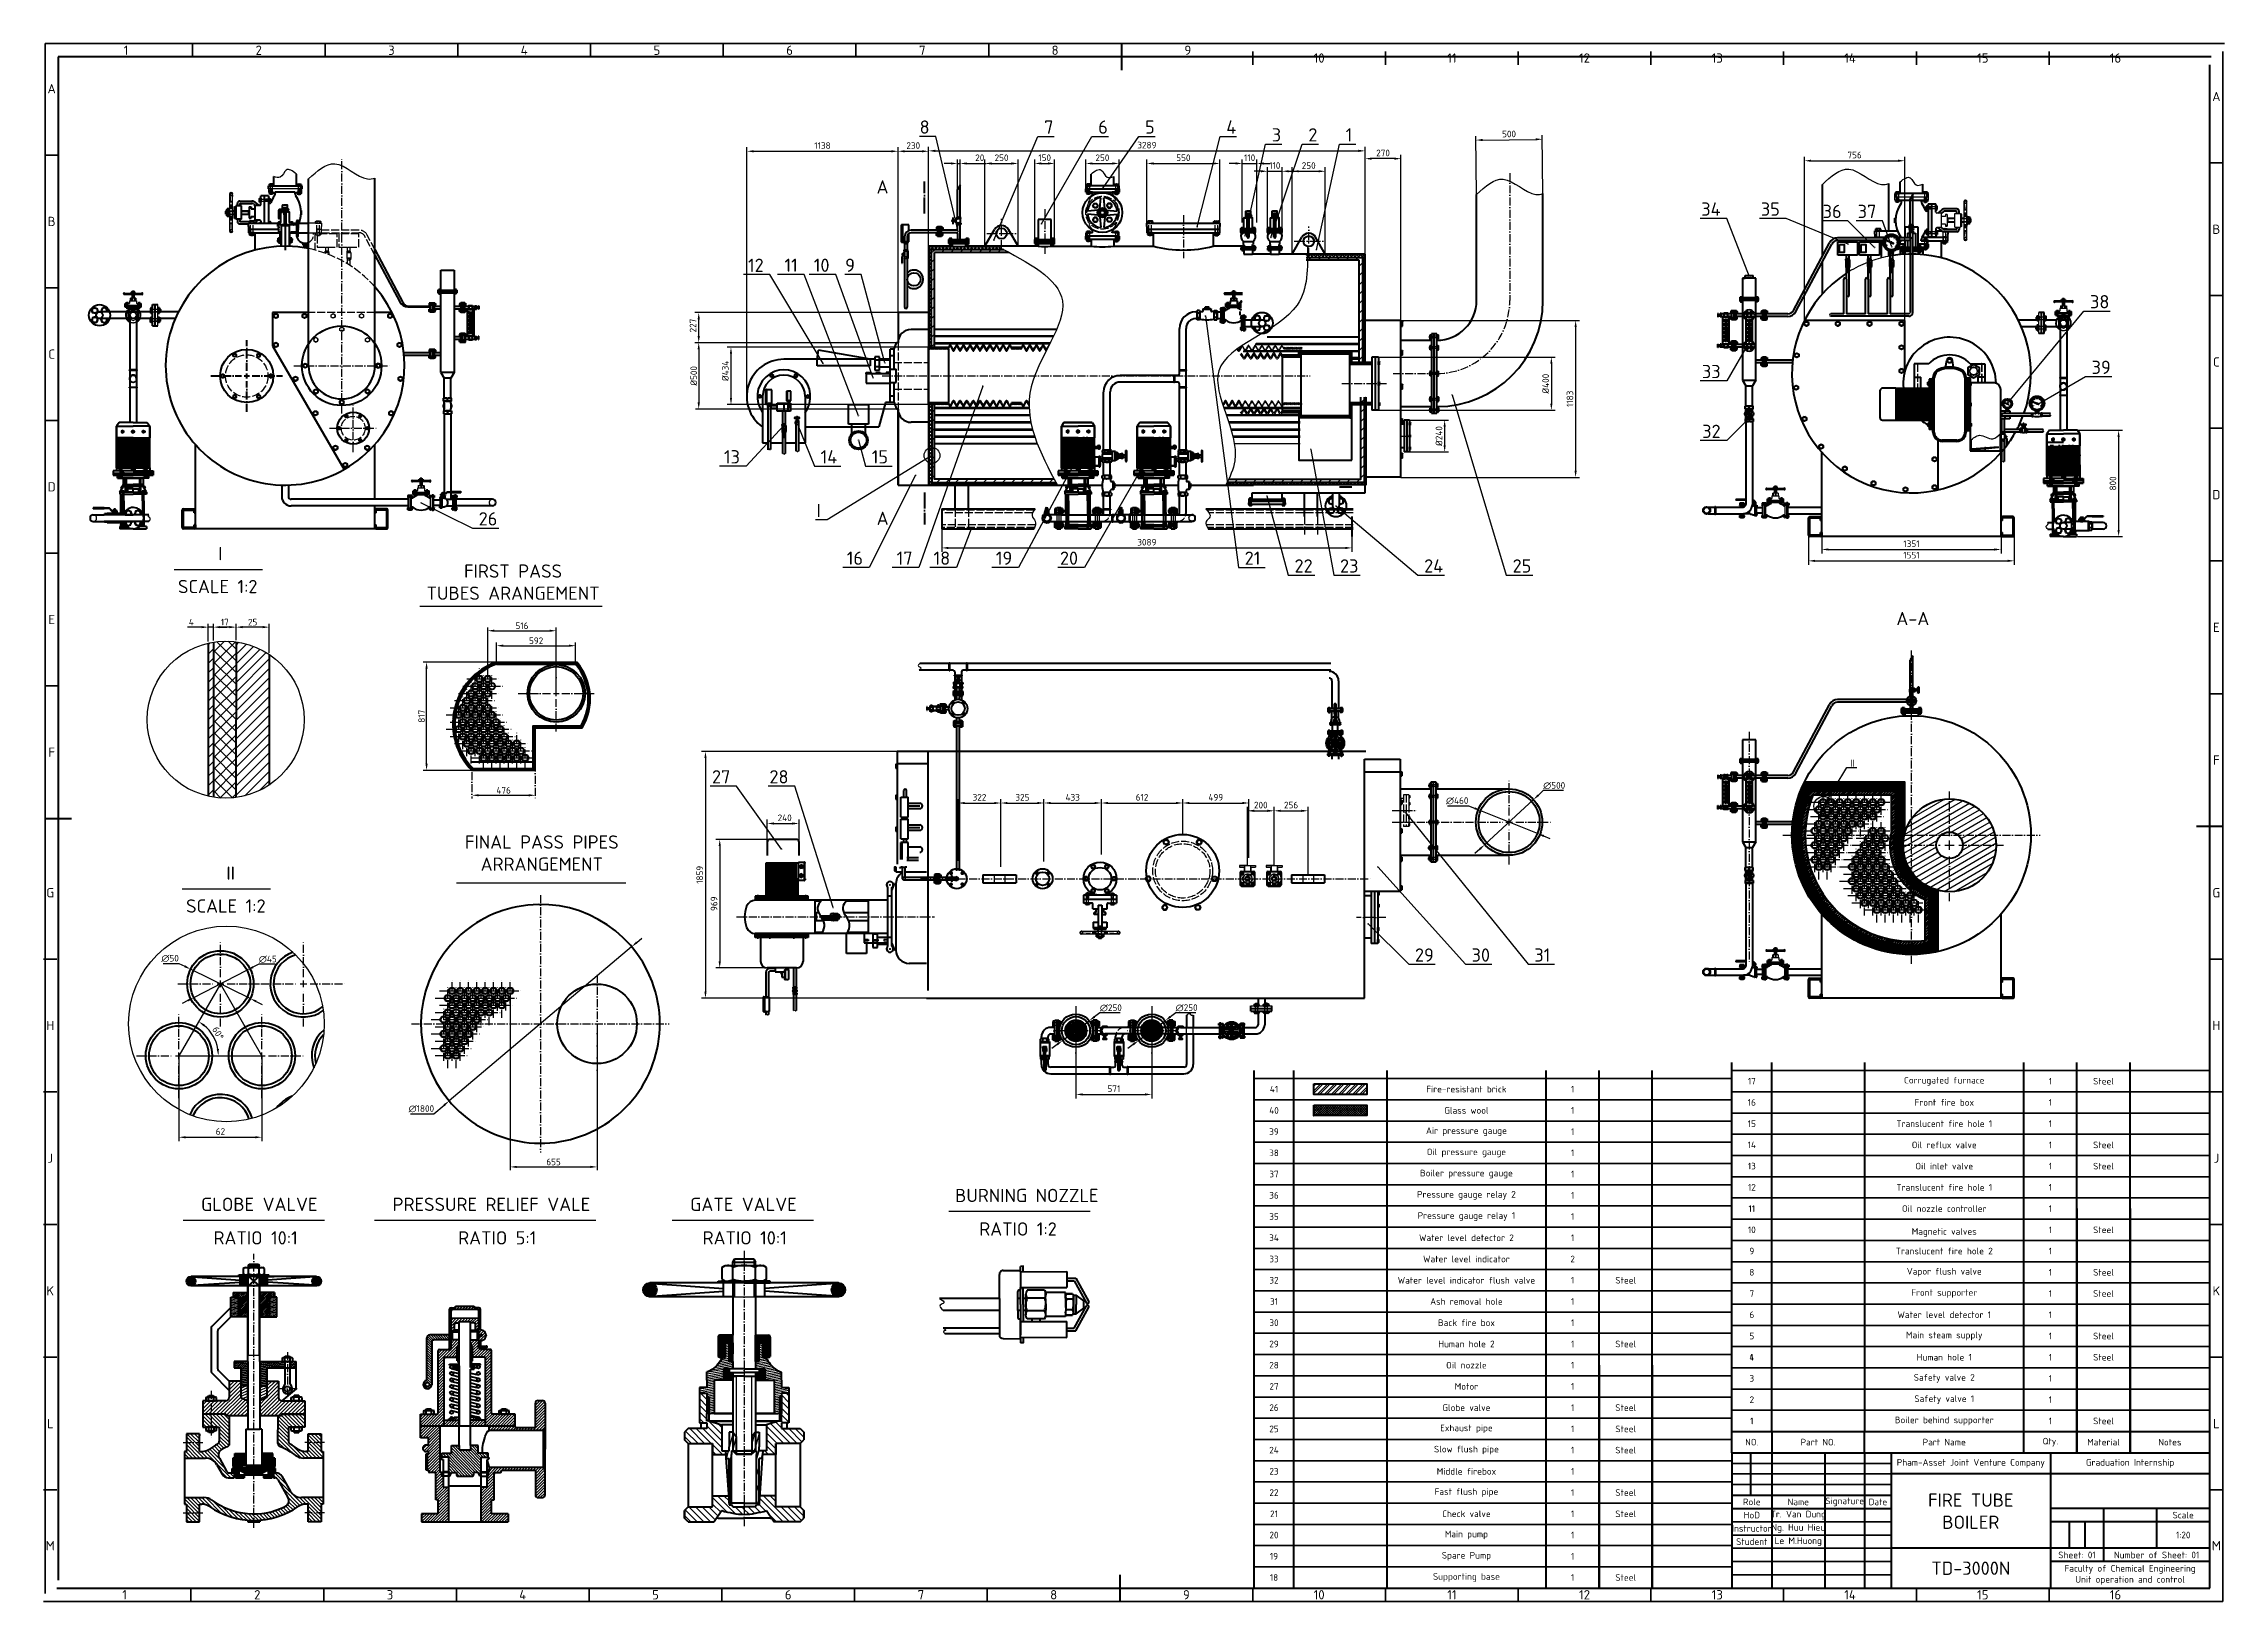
# Paper-space layout 'Layout1' of a CAD drawing. Header units: millimetres. Extents: x 198 to 1020, y 107 to 694.
import ezdxf
from ezdxf import colors
from ezdxf.entities.mleader import LeaderData, LeaderLine
from ezdxf.math import Vec2, Vec3

# ---------------------------------------------------------------- set-up
doc = ezdxf.new("R2010")
doc.units = ezdxf.units.MM
doc.header["$LTSCALE"] = 0.25
for name, pattern in [('ACAD_ISO02W100', [15, 12, -3]), ('ACAD_ISO04W100', [30, 24, -3, 0, -3]), ('ACAD_ISO10W100', [18, 12, -3, 0, -3])]:
    doc.linetypes.add(name, pattern=pattern)
for name, color, linetype, lineweight in [('Center', 200, 'ACAD_ISO10W100', 25), ('CHU', 6, 'Continuous', 25), ('Chu cai', 90, 'Continuous', 25), ('Dam', 7, 'Continuous', 50), ('Gach', 50, 'ACAD_ISO02W100', 25), ('Khung dam', 30, 'Continuous', 70), ('KHUNG MANH', 4, 'Continuous', 35), ('Khung nhat', 130, 'Continuous', 35), ('KHUNGDAM', 2, 'Continuous', 70), ('KHUNGMANH', 4, 'Continuous', 35), ('KICH THUOC', 1, 'Continuous', 25), ('manh', 130, 'Continuous', 25), ('NET 05', 130, 'Continuous', 50), ('NET CAT', 7, 'ACAD_ISO10W100', 50), ('NET DUT', 1, 'ACAD_ISO02W100', 25), ('NET MANH', 5, 'Continuous', 25), ('net đậm', 7, 'Continuous', 50), ('NET05', 7, 'Continuous', 50), ('Nhat', 170, 'Continuous', 25), ('TRUC', 3, 'ACAD_ISO10W100', 25)]:
    doc.layers.add(name, color=color, linetype=linetype, lineweight=lineweight)
doc.styles.add('ISO', font='isocpeur.ttf', dxfattribs={"height": 2.5})
doc.styles.add('style2', font='isocpeur.ttf', dxfattribs={"height": 2.5})
doc.styles.add('style4', font='isocpeur.ttf', dxfattribs={"height": 5})
doc.dimstyles.new('Copy of ISO-25 1 2', dxfattribs={"dimtxt": 2.5, "dimasz": 2.5, "dimexe": 1.25, "dimexo": 0.625, "dimtad": 1, "dimtoh": 1, "dimlfac": 2, "dimtxsty": 'style2', "dimcen": 2.5, "dimadec": 0, "dimazin": 0, "dimtfac": 1, "dimtmove": 0, "dimatfit": 3, "dimfxl": 1, "dimlwd": -1, "dimarcsym": 0})
doc.dimstyles.new('DUONG KINH', dxfattribs={"dimtxt": 2.5, "dimasz": 2.5, "dimexe": 1.5, "dimexo": 0, "dimgap": 0.9, "dimtad": 1, "dimtoh": 1, "dimdec": 0, "dimlfac": 20, "dimzin": 0, "dimdsep": 46, "dimtxsty": 'ISO', "dimcen": 0.09, "dimadec": 0, "dimazin": 0, "dimtfac": 1, "dimtdec": 0, "dimtmove": 0, "dimatfit": 2, "dimfxl": 1, "dimtolj": 1, "dimtzin": 0, "dimarcsym": 0})
doc.dimstyles.new('ISO-25 1 20', dxfattribs={"dimtxt": 2.5, "dimasz": 2.5, "dimexe": 1.25, "dimexo": 0.625, "dimtad": 1, "dimtoh": 1, "dimlfac": 20, "dimtxsty": 'style2', "dimcen": 2.5, "dimadec": 0, "dimazin": 0, "dimtfac": 1, "dimtmove": 0, "dimatfit": 3, "dimfxl": 1, "dimlwd": -1, "dimarcsym": 0})
pattern_1 = [(30, (-2847.39917, -193.62395), (-0.125, 0.216506351), [])]
pattern_2 = [(170, (-530.50777, -738.4981), (-0.05378858, -0.30505021), [])]
pattern_3 = [(30, (-15659.73254, -4177.22102), (-0.123902439, 0.2146053196), [])]
pattern_4 = [(44, (-530.50777, -738.4981), (-0.322762, 0.33422983), [])]
pattern_5 = [(45, (-727.2356, -1086.33784), (-0.53889192, 0.53889192), [])]
pattern_6 = [(75, (-873068.99285, -266522.86082), (-0.135833319322, 0.036396428218), []), (165, (-873068.99285, -266522.86082), (-0.036396428218, -0.135833319322), [])]
pattern_7 = [(135, (-873068.9929, -266522.8608), (-1.2429611388, -1.2429611388), [])]
pattern_8 = [(160, (0, 0), (-0.06840403, -0.187938524), [])]
pattern_9 = [(135, (-873068.99285, -266522.86082), (-0.24859222776, -0.24859222776), [])]
pattern_10 = [(75, (-873068.99285, -266522.86082), (-0.27166663864, 0.072792856435), []), (75, (-873068.82062, -266522.76138), (-0.27166663864, 0.072792856435), [0.3515625, -0.0703125, 0, -0.0703125])]
pattern_11 = [(120, (922.4601, 392.8445), (-0.21650635, -0.125), [])]

psp = doc.layouts.get("Layout1")

# ---------------------------------------------------------------- texts
at = {"char_height": 5, "style": 'style4'}
for insert, attachment_point in [((512.11299, 637.23875), 7), ((512.15488, 517.4179), 1)]:
    psp.add_mtext_dynamic_manual_height_columns('{\\C6;A}', width=4.80585, gutter_width=9.375, heights=[0], dxfattribs=dict(at, insert=insert, attachment_point=attachment_point))
at = {"layer": 'CHU', "char_height": 3.5, "attachment_point": 5, "style": 'ISO'}
for s, width, insert in [('1', 50, (229.36311, 691.2584)), ('2', 50, (279.36311, 691.2584)), ('3', 50, (329.36311, 691.2584)), ('4', 50, (379.36311, 691.2584)), ('5', 50, (429.36311, 691.2584)), ('6', 50, (479.36311, 691.2584)), ('7', 50, (529.36311, 691.2584)), ('8', 50, (579.36311, 691.2584)), ('9', 50, (629.36311, 691.2584)), ('13', 50, (828.83655, 688.32132)), ('14', 50, (878.83655, 688.32132)), ('10', 50, (678.83655, 688.32132)), ('11', 50, (728.83655, 688.32132)), ('12', 50, (778.83655, 688.32132)), ('15', 50, (928.83655, 688.32132)), ('16', 50, (978.83655, 688.32132)), ('A', 5, (201.36311, 676.7584)), ('A', 5, (1016.83655, 673.82132)), ('B', 5, (201.36311, 626.7584)), ('B', 5, (1016.83655, 623.82132)), ('C', 5, (201.36311, 576.7584)), ('C', 5, (1016.83655, 573.82132)), ('D', 5, (201.36311, 526.7584)), ('D', 5, (1016.83655, 523.82132)), ('E', 5, (201.36311, 476.7584)), ('E', 5, (1016.83655, 473.82132)), ('F', 5, (201.36311, 426.7584)), ('F', 5, (1016.83655, 423.82132)), ('G', 5, (200.83655, 373.82132)), ('G', 5, (1016.83655, 373.82132)), ('H', 5, (200.83655, 323.82132)), ('H', 5, (1016.83655, 323.82132)), ('J', 5, (200.83655, 273.82132)), ('J', 5, (1016.83655, 273.82132)), ('K', 5, (200.83655, 223.82132)), ('K', 5, (1016.83655, 223.82132)), ('L', 5, (200.83655, 173.82132)), ('L', 5, (1016.83655, 173.82132)), ('1', 50, (228.83655, 109.32132)), ('2', 50, (278.83655, 109.32132)), ('3', 50, (328.83655, 109.32132)), ('4', 50, (378.83655, 109.32132)), ('5', 50, (428.83655, 109.32132)), ('6', 50, (478.83655, 109.32132)), ('7', 50, (528.83655, 109.32132)), ('8', 50, (578.83655, 109.32132)), ('9', 50, (628.83655, 109.32132)), ('10', 50, (678.83655, 109.32132)), ('11', 50, (728.83655, 109.32132)), ('12', 50, (778.83655, 109.32132)), ('13', 50, (828.83655, 109.32132)), ('14', 50, (878.83655, 109.32132)), ('15', 50, (928.83655, 109.32132)), ('16', 50, (978.83655, 109.32132))]:
    psp.add_mtext_dynamic_manual_height_columns(s, width=width, gutter_width=25, heights=[0], dxfattribs=dict(at, insert=insert))
at = {"layer": 'Chu cai', "attachment_point": 5, "style": 'style2'}
for s, width, gutter_width, insert, char_height in [('17', 15, 12.5, (841.83655, 302.82132), 2.5), ('Corrugated furnace', 60, 12.5, (914.33655, 302.82132), 2.5), ('1', 20, 12.5, (954.33655, 302.82132), 2.5), ('41', 15, 12.5, (661.83655, 299.82132), 2.5), ('Fire-resistant brick', 60, 12.5, (734.33655, 299.82132), 2.5), ('1', 20, 12.5, (774.33655, 299.82132), 2.5), ('16', 15, 12.5, (841.83655, 294.82132), 2.5), ('Front fire box', 60, 12.5, (914.33655, 294.82132), 2.5), ('1', 20, 12.5, (954.33655, 294.82132), 2.5), ('40', 15, 12.5, (661.83655, 291.82132), 2.5), ('Glass wool', 60, 12.5, (734.33655, 291.82132), 2.5), ('1', 20, 12.5, (774.33655, 291.82132), 2.5), ('15', 15, 12.5, (841.83655, 286.82132), 2.5), ('Translucent fire hole 1', 75, 12.5, (914.33655, 286.82132), 2.5), ('1', 20, 12.5, (954.33655, 286.82132), 2.5), ('39', 15, 12.5, (661.83655, 283.82132), 2.5), ('Air pressure gauge', 60, 12.5, (734.33655, 283.82132), 2.5), ('1', 20, 12.5, (774.33655, 283.82132), 2.5), ('14', 15, 12.5, (841.83655, 278.82132), 2.5), ('Oil reflux valve', 75, 12.5, (914.33655, 278.82132), 2.5), ('1', 20, 12.5, (954.33655, 278.82132), 2.5), ('38', 15, 12.5, (661.83655, 275.82132), 2.5), ('Oil pressure gauge', 60, 12.5, (734.33655, 275.82132), 2.5), ('1', 20, 12.5, (774.33655, 275.82132), 2.5), ('13', 15, 12.5, (841.83655, 270.82132), 2.5), ('Oil inlet valve', 75, 12.5, (914.33655, 270.82132), 2.5), ('1', 20, 12.5, (954.33655, 270.82132), 2.5), ('37', 15, 12.5, (661.83655, 267.82132), 2.5), ('Boiler pressure gauge', 75, 12.5, (734.33655, 267.82132), 2.5), ('1', 20, 12.5, (774.33655, 267.82132), 2.5), ('12', 15, 12.5, (841.83655, 262.82132), 2.5), ('Translucent fire hole 1', 75, 12.5, (914.33655, 262.82132), 2.5), ('1', 20, 12.5, (954.33655, 262.82132), 2.5), ('36', 15, 12.5, (661.83655, 259.82132), 2.5), ('Pressure gauge relay 2', 60, 12.5, (734.33655, 259.82132), 2.5), ('1', 20, 12.5, (774.33655, 259.82132), 2.5), ('11', 15, 12.5, (841.83655, 254.82132), 2.5), ('Oil nozzle controller', 75, 12.5, (914.33655, 254.82132), 2.5), ('1', 20, 12.5, (954.33655, 254.82132), 2.5), ('35', 15, 12.5, (661.83655, 251.82132), 2.5), ('Pressure gauge relay 1', 60, 12.5, (734.33655, 251.82132), 2.5), ('1', 20, 12.5, (774.33655, 251.82132), 2.5), ('10', 15, 12.5, (841.83655, 246.82132), 2.5), ('\\pt25;Magnetic valves', 75, 12.5, (914.33655, 245.82132), 2.5), ('1', 20, 12.5, (954.33655, 246.82132), 2.5), ('34', 15, 12.5, (661.83655, 243.82132), 2.5), ('Water level detector 2', 75, 12.5, (734.33655, 243.82132), 2.5), ('1', 20, 12.5, (774.33655, 243.82132), 2.5), ('9', 15, 12.5, (841.83655, 238.82132), 2.5), ('Translucent fire hole 2', 75, 12.5, (914.33655, 238.82132), 2.5), ('1', 20, 12.5, (954.33655, 238.82132), 2.5), ('33', 15, 12.5, (661.83655, 235.82132), 2.5), ('Water level indicator', 60, 12.5, (734.33655, 235.82132), 2.5), ('2', 20, 12.5, (774.33655, 235.82132), 2.5), ('8', 15, 12.5, (841.83655, 230.82132), 2.5), ('Vapor flush valve', 75, 12.5, (914.33655, 230.82132), 2.5), ('1', 20, 12.5, (954.33655, 230.82132), 2.5), ('32', 15, 12.5, (661.83655, 227.82132), 2.5), ('Water level indicator flush valve', 60, 12.5, (734.33655, 227.82132), 2.5), ('1', 20, 12.5, (774.33655, 227.82132), 2.5), ('7', 15, 12.5, (841.83655, 222.82132), 2.5), ('Front supporter', 75, 12.5, (914.33655, 222.82132), 2.5), ('1', 20, 12.5, (954.33655, 222.82132), 2.5), ('31', 15, 12.5, (661.83655, 219.82132), 2.5), ('Ash removal hole', 75, 12.5, (734.33655, 219.82132), 2.5), ('1', 20, 12.5, (774.33655, 219.82132), 2.5), ('6', 15, 12.5, (841.83655, 214.82132), 2.5), ('Water level detector 1', 75, 12.5, (914.33655, 214.82132), 2.5), ('1', 20, 12.5, (954.33655, 214.82132), 2.5), ('30', 15, 12.5, (661.83655, 211.82132), 2.5), ('Back fire box', 75, 12.5, (734.33655, 211.82132), 2.5), ('1', 20, 12.5, (774.33655, 211.82132), 2.5), ('5', 15, 12.5, (841.83655, 206.82132), 2.5), ('Main steam supply', 75, 12.5, (914.33655, 206.82132), 2.5), ('1', 20, 12.5, (954.33655, 206.82132), 2.5), ('29', 15, 12.5, (661.83655, 203.82132), 2.5), ('Human hole 2', 75, 12.5, (734.33655, 203.82132), 2.5), ('1', 20, 12.5, (774.33655, 203.82132), 2.5), ('4', 15, 12.5, (841.83655, 198.82132), 2.5), ('1', 15, 12.5, (841.83655, 198.82132), 2.5), ('Human hole 1', 75, 12.5, (914.33655, 198.82132), 2.5), ('1', 20, 12.5, (954.33655, 198.82132), 2.5), ('28', 15, 12.5, (661.83655, 195.82132), 2.5), ('27', 15, 12.5, (661.83655, 187.82132), 2.5), ('Oil nozzle', 75, 12.5, (734.33655, 195.82132), 2.5), ('Motor', 75, 12.5, (734.33655, 187.82132), 2.5), ('1', 20, 12.5, (774.33655, 195.82132), 2.5), ('1', 20, 12.5, (774.33655, 187.82132), 2.5), ('3', 15, 12.5, (841.83655, 190.82132), 2.5), ('Safety valve 2', 75, 12.5, (914.33655, 190.82132), 2.5), ('1', 20, 12.5, (954.33655, 190.82132), 2.5), ('26', 15, 12.5, (661.83655, 179.82132), 2.5), ('Globe valve', 75, 12.5, (734.33655, 179.82132), 2.5), ('1', 20, 12.5, (774.33655, 179.82132), 2.5), ('2', 15, 12.5, (841.83655, 182.82132), 2.5), ('Safety valve 1', 75, 12.5, (914.33655, 182.82132), 2.5), ('1', 20, 12.5, (954.33655, 182.82132), 2.5), ('25', 15, 12.5, (661.83655, 171.82132), 2.5), ('Exhaust pipe', 75, 12.5, (734.33655, 171.82132), 2.5), ('1', 20, 12.5, (774.33655, 171.82132), 2.5), ('1', 15, 12.5, (841.83655, 174.82132), 2.5), ('Boiler behind supporter', 75, 12.5, (914.33655, 174.82132), 2.5), ('1', 20, 12.5, (954.33655, 174.82132), 2.5), ('24', 15, 12.5, (661.83655, 163.82132), 2.5), ('Slow flush pipe', 75, 12.5, (734.33655, 163.82132), 2.5), ('1', 20, 12.5, (774.33655, 163.82132), 2.5), ('NO.', 15, 12.5, (841.83655, 166.82132), 2.5), ('Part NO.', 35, 12.5, (866.83655, 166.82132), 2.5), ('Part Name', 75, 12.5, (914.33655, 166.82132), 2.5), ('Qty.', 20, 12.5, (954.33655, 166.82132), 2.5), ('Material', 20, 12.5, (974.33655, 166.82132), 2.5), ('Notes', 30, 12.5, (999.33655, 166.82132), 2.5), ('23', 15, 12.5, (661.83655, 155.82132), 2.5), ('Middle firebox', 75, 12.5, (734.33655, 155.82132), 2.5), ('1', 20, 12.5, (774.33655, 155.82132), 2.5), ('Pham-Asset Joint Venture Company', 60, 12.5, (924.33655, 158.82132), 2.5), ('Graduation Internship', 60, 12.5, (984.33655, 158.82132), 2.5), ('22', 15, 12.5, (661.83655, 147.82132), 2.5), ('Fast flush pipe', 75, 12.5, (734.33655, 147.82132), 2.5), ('1', 20, 12.5, (774.33655, 147.82132), 2.5), ('21', 15, 12.5, (661.83655, 139.82132), 2.5), ('Check valve', 75, 12.5, (734.33655, 139.82132), 2.5), ('1', 20, 12.5, (774.33655, 139.82132), 2.5), ('HoD', 15, 12.5, (841.83655, 139.32132), 2.5), ('Tr. Van Dung', 20, 12.5, (859.33655, 139.32132), 2.5), ('Name', 20, 25, (859.33655, 144.32132), 2.5), ('Signature', 15, 12.5, (876.83655, 144.32132), 2.5), ('Date', 10, 12.5, (889.33655, 144.32132), 2.5), ('FIRE TUBE\\PBOILER', 60, 12.5, (924.33655, 140.82132), 5), ('Scale', 20, 12.5, (1004.33655, 139.32132), 2.5), ('20', 15, 12.5, (661.83655, 131.82132), 2.5), ('Main pump', 75, 12.5, (734.33655, 131.82132), 2.5), ('1', 20, 12.5, (774.33655, 131.82132), 2.5), ('Instructor', 15, 12.5, (841.83655, 134.32132), 2.5), ('Ng. Huu Hieu', 20, 12.5, (859.33655, 134.32132), 2.5), ('1:20', 20, 12.5, (1004.33655, 131.82132), 2.5), ('19', 15, 12.5, (661.83655, 123.82132), 2.5), ('Spare Pump', 75, 12.5, (734.33655, 123.82132), 2.5), ('1', 20, 12.5, (774.33655, 123.82132), 2.5), ('Student', 15, 12.5, (841.83655, 129.32132), 2.5), ('Le M.Huong', 20, 12.5, (859.33655, 129.32132), 2.5), ('Sheet: 01', 20, 12.5, (964.33655, 124.32132), 2.5), ('Number of Sheet: 01', 40, 12.5, (994.33655, 124.32132), 2.5), ('18', 15, 12.5, (661.83655, 115.82132), 2.5), ('Supporting base', 75, 12.5, (734.33655, 115.82132), 2.5), ('1', 20, 12.5, (774.33655, 115.82132), 2.5), ('Faculty of Chemical Engineering\\PUnit operation and control', 60, 12.5, (984.33655, 116.82132), 2.5)]:
    psp.add_mtext_dynamic_manual_height_columns(s, width=width, gutter_width=gutter_width, heights=[0], dxfattribs=dict(at, insert=insert, char_height=char_height))
at = {"layer": 'Chu cai', "linetype": 'ACAD_ISO10W100', "attachment_point": 5, "style": 'style2'}
for s, width, insert, char_height in [('Steel', 20, (974.33655, 302.82132), 2.5), ('Steel', 20, (974.33655, 278.82132), 2.5), ('Steel', 20, (974.33655, 270.82132), 2.5), ('Steel', 20, (974.33655, 246.82132), 2.5), ('Steel', 20, (974.33655, 230.82132), 2.5), ('Steel', 20, (794.33655, 227.82132), 2.5), ('Steel', 20, (974.33655, 222.82132), 2.5), ('Steel', 20, (974.33655, 206.82132), 2.5), ('Steel', 20, (794.33655, 203.82132), 2.5), ('Steel', 20, (974.33655, 198.82132), 2.5), ('Steel', 20, (794.33655, 179.82132), 2.5), ('Steel', 20, (794.33655, 171.82132), 2.5), ('Steel', 20, (974.33655, 174.82132), 2.5), ('Steel', 20, (794.33655, 163.82132), 2.5), ('Steel', 20, (794.33655, 147.82132), 2.5), ('Steel', 20, (794.33655, 139.82132), 2.5), ('Role', 15, (841.83655, 144.32132), 2.5), ('M', 5, (200.83655, 127.82132), 3.5), ('M', 5, (1016.83655, 127.82132), 3.5), ('Steel', 20, (794.33655, 115.82132), 2.5), ('TD-3000N', 60, (924.33655, 119.32132), 5)]:
    psp.add_mtext_dynamic_manual_height_columns(s, width=width, gutter_width=12.5, heights=[0], dxfattribs=dict(at, insert=insert, char_height=char_height))
at = {"layer": 'Khung dam', "char_height": 5, "style": 'style2'}
for s, width, heights, insert, attachment_point in [('I', 62.4502904, [2.44712], (264.12873, 504.098), 1), ('FIRST PASS \\PTUBES ARANGEMENT', 64.9974209, [18.56871], (375.1916, 490.84631), 5), ('SCALE 1:2', 49.4826235, [0], (248.94395, 491.69489), 1), ('A-A', 62.791979, [0], (902.47836, 477.13413), 5), ('FINAL PASS PIPES ARRANGEMENT', 58.7659225, [15.03287], (386.01707, 388.75756), 5), ('II', 62.4502904, [2.44712], (267.19395, 383.72665), 1), ('SCALE 1:2', 49.4826235, [0], (252.00917, 371.32355), 1), ('GLOBE VALVE', 62.4502904, [2.44712], (257.64874, 258.919), 1), ('PRESSURE RELIEF VALE', 74.4340187, [8.56254], (329.82109, 258.919), 1), ('GATE VALVE', 62.4502904, [2.44712], (441.89806, 258.919), 1), ('BURNING NOZZLE', 62.4502904, [2.44712], (541.69955, 262.26236), 1), ('RATIO 1:2', 49.4826235, [0], (550.8034, 249.63532), 1), ('RATIO 10:1', 49.4826235, [0], (262.33997, 246.29197), 1), ('RATIO 5:1', 49.4826235, [0], (354.51233, 246.29197), 1), ('RATIO 10:1', 49.4826235, [0], (446.5893, 246.29197), 1)]:
    psp.add_mtext_dynamic_manual_height_columns(s, width=width, gutter_width=12.5, heights=heights, dxfattribs=dict(at, insert=insert, attachment_point=attachment_point))
at = {"layer": 'NET MANH', "insert": (879.77888, 422.65939), "char_height": 2.625, "attachment_point": 5, "style": 'ISO'}
psp.add_mtext_dynamic_manual_height_columns('{\\C6;II}', width=4.5045573, gutter_width=13.125, heights=[0], dxfattribs=at)

# ---------------------------------------------------------------- blocks, each defined once
blk = doc.blocks.new('*D453')
at = {"layer": 'KICH THUOC', "color": 0, "lineweight": -2, "transparency": 16777216}
for p, q in [((536.7, 510.98), (536.7, 502.24)), ((539.2, 503.74), (688.67, 503.74)), ((691.17, 508.04), (691.17, 502.24))]:
    blk.add_line(p, q, dxfattribs=at)
at = {"layer": 'KICH THUOC', "color": 0, "transparency": 16777216}
for points in [[(539.2, 504.16), (539.2, 503.32), (536.7, 503.74)], [(688.67, 504.16), (688.67, 503.32), (691.17, 503.74)]]:
    blk.add_solid(points, dxfattribs=at)
at = {"layer": 'KICH THUOC', "color": 0, "transparency": 16777216, "insert": (613.94, 505.89), "char_height": 2.5, "attachment_point": 5, "style": 'ISO'}
blk.add_mtext('\\A1;3089', dxfattribs=at)
blk = doc.blocks.new('*D454')
at = {"layer": 'KICH THUOC', "color": 0, "lineweight": -2, "transparency": 16777216}
for p, q in [((531.7, 617.4), (531.7, 654.85)), ((534.2, 653.35), (693.67, 653.35)), ((696.17, 614.47), (696.17, 654.85))]:
    blk.add_line(p, q, dxfattribs=at)
at = {"layer": 'KICH THUOC', "color": 0, "transparency": 16777216}
for points in [[(534.2, 653.76), (534.2, 652.93), (531.7, 653.35)], [(693.67, 653.76), (693.67, 652.93), (696.17, 653.35)]]:
    blk.add_solid(points, dxfattribs=at)
at = {"layer": 'KICH THUOC', "color": 0, "transparency": 16777216, "insert": (613.94, 655.5), "char_height": 2.5, "attachment_point": 5, "style": 'ISO'}
blk.add_mtext('\\A1;3289', dxfattribs=at)
blk = doc.blocks.new('*D448')
at = {"layer": 'KICH THUOC', "color": 0, "lineweight": -2, "transparency": 16777216}
for p, q in [((520.2, 592.4), (443.63, 592.4)), ((445.13, 583.57), (445.13, 589.9)), ((520.2, 581.07), (443.63, 581.07))]:
    blk.add_line(p, q, dxfattribs=at)
at = {"layer": 'KICH THUOC', "color": 0, "transparency": 16777216}
for points in [[(444.71, 589.9), (445.55, 589.9), (445.13, 592.4)], [(444.71, 583.57), (445.55, 583.57), (445.13, 581.07)]]:
    blk.add_solid(points, dxfattribs=at)
at = {"layer": 'KICH THUOC', "color": 0, "transparency": 16777216, "insert": (442.98, 587.52), "char_height": 2.5, "attachment_point": 5, "rotation": 90, "style": 'ISO'}
blk.add_mtext('\\A1;227', dxfattribs=at)
blk = doc.blocks.new('*D455')
at = {"layer": 'KICH THUOC', "color": 0, "lineweight": -2, "transparency": 16777216}
for p, q in [((542.6, 638.76), (542.6, 650.1)), ((543.6, 640.5), (543.6, 650.1)), ((540.1, 648.6), (537.6, 648.6)), ((542.6, 648.6), (543.6, 648.6)), ((546.1, 648.6), (553.4, 648.6))]:
    blk.add_line(p, q, dxfattribs=at)
at = {"layer": 'KICH THUOC', "color": 0, "transparency": 16777216}
for points in [[(540.1, 649.02), (540.1, 648.18), (542.6, 648.6)], [(546.1, 649.02), (546.1, 648.18), (543.6, 648.6)]]:
    blk.add_solid(points, dxfattribs=at)
at = {"layer": 'KICH THUOC', "color": 0, "transparency": 16777216, "insert": (551, 650.75), "char_height": 2.5, "attachment_point": 5, "style": 'ISO'}
blk.add_mtext('\\A1;20', dxfattribs=at)
blk = doc.blocks.new('*D456')
at = {"layer": 'KICH THUOC', "color": 0, "lineweight": -2, "transparency": 16777216}
for p, q in [((552.95, 617.4), (552.95, 650.1)), ((565.45, 617.4), (565.45, 650.1)), ((555.45, 648.6), (562.95, 648.6))]:
    blk.add_line(p, q, dxfattribs=at)
at = {"layer": 'KICH THUOC', "color": 0, "transparency": 16777216}
for points in [[(555.45, 649.02), (555.45, 648.18), (552.95, 648.6)], [(562.95, 649.02), (562.95, 648.18), (565.45, 648.6)]]:
    blk.add_solid(points, dxfattribs=at)
at = {"layer": 'KICH THUOC', "color": 0, "transparency": 16777216, "insert": (559.2, 650.75), "char_height": 2.5, "attachment_point": 5, "style": 'ISO'}
blk.add_mtext('\\A1;250', dxfattribs=at)
blk = doc.blocks.new('*D457')
at = {"layer": 'KICH THUOC', "color": 0, "lineweight": -2, "transparency": 16777216}
for p, q in [((590.95, 640.23), (590.95, 650.1)), ((603.45, 640.23), (603.45, 650.1)), ((593.45, 648.6), (600.95, 648.6))]:
    blk.add_line(p, q, dxfattribs=at)
at = {"layer": 'KICH THUOC', "color": 0, "transparency": 16777216}
for points in [[(593.45, 649.02), (593.45, 648.18), (590.95, 648.6)], [(600.95, 649.02), (600.95, 648.18), (603.45, 648.6)]]:
    blk.add_solid(points, dxfattribs=at)
at = {"layer": 'KICH THUOC', "color": 0, "transparency": 16777216, "insert": (597.2, 650.75), "char_height": 2.5, "attachment_point": 5, "style": 'ISO'}
blk.add_mtext('\\A1;250', dxfattribs=at)
blk = doc.blocks.new('*D458')
at = {"layer": 'KICH THUOC', "color": 0, "lineweight": -2, "transparency": 16777216}
for p, q in [((613.95, 626.15), (613.95, 650.1)), ((641.45, 626.15), (641.45, 650.1)), ((616.45, 648.6), (638.95, 648.6))]:
    blk.add_line(p, q, dxfattribs=at)
at = {"layer": 'KICH THUOC', "color": 0, "transparency": 16777216}
for points in [[(616.45, 649.02), (616.45, 648.18), (613.95, 648.6)], [(638.95, 649.02), (638.95, 648.18), (641.45, 648.6)]]:
    blk.add_solid(points, dxfattribs=at)
at = {"layer": 'KICH THUOC', "color": 0, "transparency": 16777216, "insert": (627.7, 650.75), "char_height": 2.5, "attachment_point": 5, "style": 'ISO'}
blk.add_mtext('\\A1;550', dxfattribs=at)
blk = doc.blocks.new('*D459')
at = {"layer": 'KICH THUOC', "color": 0, "lineweight": -2, "transparency": 16777216}
for p, q in [((649.91, 626.3), (649.91, 650.1)), ((655.41, 626.3), (655.41, 650.1)), ((647.41, 648.6), (644.91, 648.6)), ((649.91, 648.6), (655.41, 648.6)), ((657.91, 648.6), (660.41, 648.6))]:
    blk.add_line(p, q, dxfattribs=at)
at = {"layer": 'KICH THUOC', "color": 0, "transparency": 16777216}
for points in [[(647.41, 649.02), (647.41, 648.18), (649.91, 648.6)], [(657.91, 649.02), (657.91, 648.18), (655.41, 648.6)]]:
    blk.add_solid(points, dxfattribs=at)
at = {"layer": 'KICH THUOC', "color": 0, "transparency": 16777216, "insert": (652.66, 650.75), "char_height": 2.5, "attachment_point": 5, "style": 'ISO'}
blk.add_mtext('\\A1;110', dxfattribs=at)
blk = doc.blocks.new('*D460')
at = {"layer": 'KICH THUOC', "color": 0, "lineweight": -2, "transparency": 16777216}
for p, q in [((656.88, 645.66), (654.38, 645.66)), ((659.38, 623.37), (659.38, 647.16)), ((659.38, 645.66), (664.88, 645.66)), ((664.88, 623.37), (664.88, 647.16)), ((667.38, 645.66), (669.88, 645.66))]:
    blk.add_line(p, q, dxfattribs=at)
at = {"layer": 'KICH THUOC', "color": 0, "transparency": 16777216}
for points in [[(656.88, 646.08), (656.88, 645.25), (659.38, 645.66)], [(667.38, 646.08), (667.38, 645.25), (664.88, 645.66)]]:
    blk.add_solid(points, dxfattribs=at)
at = {"layer": 'KICH THUOC', "color": 0, "transparency": 16777216, "insert": (662.13, 647.81), "char_height": 2.5, "attachment_point": 5, "style": 'ISO'}
blk.add_mtext('\\A1;110', dxfattribs=at)
blk = doc.blocks.new('*D461')
at = {"layer": 'KICH THUOC', "color": 0, "lineweight": -2, "transparency": 16777216}
for p, q in [((668.67, 614.47), (668.67, 647.16)), ((671.17, 645.66), (678.67, 645.66)), ((681.17, 614.47), (681.17, 647.16))]:
    blk.add_line(p, q, dxfattribs=at)
at = {"layer": 'KICH THUOC', "color": 0, "transparency": 16777216}
for points in [[(671.17, 646.08), (671.17, 645.25), (668.67, 645.66)], [(678.67, 646.08), (678.67, 645.25), (681.17, 645.66)]]:
    blk.add_solid(points, dxfattribs=at)
at = {"layer": 'KICH THUOC', "color": 0, "transparency": 16777216, "insert": (674.92, 647.81), "char_height": 2.5, "attachment_point": 5, "style": 'ISO'}
blk.add_mtext('\\A1;250', dxfattribs=at)
blk = doc.blocks.new('*D462')
at = {"layer": 'KICH THUOC', "color": 0, "lineweight": -2, "transparency": 16777216}
for p, q in [((738.17, 636.93), (737.9, 658.9)), ((740.42, 657.44), (760.42, 657.68)), ((763.17, 637.24), (762.9, 659.22))]:
    blk.add_line(p, q, dxfattribs=at)
at = {"layer": 'KICH THUOC', "color": 0, "transparency": 16777216}
for points in [[(740.41, 657.85), (740.42, 657.02), (737.92, 657.4)], [(760.41, 658.1), (760.43, 657.27), (762.92, 657.72)]]:
    blk.add_solid(points, dxfattribs=at)
at = {"layer": 'KICH THUOC', "color": 0, "transparency": 16777216, "insert": (750.39, 659.71), "char_height": 2.5, "attachment_point": 5, "rotation": 0.71351, "style": 'ISO'}
blk.add_mtext('\\A1;500', dxfattribs=at)
blk = doc.blocks.new('*D463')
at = {"layer": 'KICH THUOC', "color": 0, "lineweight": -2, "transparency": 16777216}
for p, q in [((709.67, 589.47), (776.97, 589.47)), ((775.47, 586.97), (775.47, 532.84)), ((709.67, 530.34), (776.97, 530.34))]:
    blk.add_line(p, q, dxfattribs=at)
at = {"layer": 'KICH THUOC', "color": 0, "transparency": 16777216}
for points in [[(775.05, 586.97), (775.88, 586.97), (775.47, 589.47)], [(775.05, 532.84), (775.88, 532.84), (775.47, 530.34)]]:
    blk.add_solid(points, dxfattribs=at)
at = {"layer": 'KICH THUOC', "color": 0, "transparency": 16777216, "insert": (773.32, 559.91), "char_height": 2.5, "attachment_point": 5, "rotation": 90, "style": 'ISO'}
blk.add_mtext('\\A1;1183', dxfattribs=at)
blk = doc.blocks.new('*D464')
at = {"layer": 'KICH THUOC', "color": 0, "lineweight": -2, "transparency": 16777216}
for p, q in [((712.92, 551.91), (727.63, 551.91)), ((726.13, 549.41), (726.13, 542.41)), ((712.92, 539.91), (727.63, 539.91))]:
    blk.add_line(p, q, dxfattribs=at)
at = {"layer": 'KICH THUOC', "color": 0, "transparency": 16777216}
for points in [[(725.71, 549.41), (726.54, 549.41), (726.13, 551.91)], [(725.71, 542.41), (726.54, 542.41), (726.13, 539.91)]]:
    blk.add_solid(points, dxfattribs=at)
at = {"layer": 'KICH THUOC', "color": 0, "transparency": 16777216, "insert": (723.98, 545.91), "char_height": 2.5, "attachment_point": 5, "rotation": 90, "style": 'ISO'}
blk.add_mtext('\\A1;%%C240', dxfattribs=at)
blk = doc.blocks.new('*D465')
at = {"layer": 'KICH THUOC', "color": 0, "lineweight": -2, "transparency": 16777216}
for p, q in [((701.18, 575.63), (767.82, 575.63)), ((766.32, 573.13), (766.32, 558.13)), ((701.18, 555.63), (767.82, 555.63))]:
    blk.add_line(p, q, dxfattribs=at)
at = {"layer": 'KICH THUOC', "color": 0, "transparency": 16777216}
for points in [[(765.91, 573.13), (766.74, 573.13), (766.32, 575.63)], [(765.91, 558.13), (766.74, 558.13), (766.32, 555.63)]]:
    blk.add_solid(points, dxfattribs=at)
at = {"layer": 'KICH THUOC', "color": 0, "transparency": 16777216, "insert": (764.17, 565.63), "char_height": 2.5, "attachment_point": 5, "rotation": 90, "style": 'ISO'}
blk.add_mtext('\\A1;%%C400', dxfattribs=at)
blk = doc.blocks.new('*D466')
at = {"layer": 'KICH THUOC', "color": 0, "lineweight": -2, "transparency": 16777216}
for p, q in [((531.7, 579.41), (455.78, 579.41)), ((457.28, 576.91), (457.28, 560.23)), ((531.7, 557.73), (455.78, 557.73))]:
    blk.add_line(p, q, dxfattribs=at)
at = {"layer": 'KICH THUOC', "color": 0, "transparency": 16777216}
for points in [[(456.86, 576.91), (457.69, 576.91), (457.28, 579.41)], [(456.86, 560.23), (457.69, 560.23), (457.28, 557.73)]]:
    blk.add_solid(points, dxfattribs=at)
at = {"layer": 'KICH THUOC', "color": 0, "transparency": 16777216, "insert": (455.13, 570.43), "char_height": 2.5, "attachment_point": 5, "rotation": 90, "style": 'ISO'}
blk.add_mtext('\\A1;%%C434', dxfattribs=at)
blk = doc.blocks.new('*D467')
at = {"layer": 'KICH THUOC', "color": 0, "lineweight": -2, "transparency": 16777216}
for p, q in [((520.2, 592.4), (520.2, 654.69)), ((522.7, 653.19), (529.2, 653.19)), ((531.7, 617.4), (531.7, 654.69))]:
    blk.add_line(p, q, dxfattribs=at)
at = {"layer": 'KICH THUOC', "color": 0, "transparency": 16777216}
for points in [[(522.7, 653.61), (522.7, 652.77), (520.2, 653.19)], [(529.2, 653.61), (529.2, 652.77), (531.7, 653.19)]]:
    blk.add_solid(points, dxfattribs=at)
at = {"layer": 'KICH THUOC', "color": 0, "transparency": 16777216, "insert": (525.95, 655.34), "char_height": 2.5, "attachment_point": 5, "style": 'ISO'}
blk.add_mtext('\\A1;230', dxfattribs=at)
blk = doc.blocks.new('*D468')
at = {"layer": 'KICH THUOC', "color": 0, "lineweight": -2, "transparency": 16777216}
for p, q in [((463.28, 562.32), (463.28, 654.69)), ((465.78, 653.19), (517.7, 653.19)), ((520.2, 639.58), (520.2, 654.69)), ((520.2, 592.4), (520.2, 639.45))]:
    blk.add_line(p, q, dxfattribs=at)
at = {"layer": 'KICH THUOC', "color": 0, "transparency": 16777216}
for points in [[(465.78, 653.61), (465.78, 652.77), (463.28, 653.19)], [(517.7, 653.61), (517.7, 652.77), (520.2, 653.19)]]:
    blk.add_solid(points, dxfattribs=at)
at = {"layer": 'KICH THUOC', "color": 0, "transparency": 16777216, "insert": (491.74, 655.34), "char_height": 2.5, "attachment_point": 5, "style": 'ISO'}
blk.add_mtext('\\A1;1138', dxfattribs=at)
blk = doc.blocks.new('*D469')
at = {"layer": 'KICH THUOC', "color": 0, "lineweight": -2, "transparency": 16777216}
for p, q in [((696.17, 614.47), (696.17, 651.91)), ((707.17, 650.41), (698.67, 650.41)), ((709.67, 589.47), (709.67, 651.91))]:
    blk.add_line(p, q, dxfattribs=at)
at = {"layer": 'KICH THUOC', "color": 0, "transparency": 16777216}
for points in [[(698.67, 650.83), (698.67, 649.99), (696.17, 650.41)], [(707.17, 650.83), (707.17, 649.99), (709.67, 650.41)]]:
    blk.add_solid(points, dxfattribs=at)
at = {"layer": 'KICH THUOC', "color": 0, "transparency": 16777216, "insert": (702.92, 652.56), "char_height": 2.5, "attachment_point": 5, "style": 'ISO'}
blk.add_mtext('\\A1;270', dxfattribs=at)
blk = doc.blocks.new('*D470')
at = {"layer": 'KICH THUOC', "color": 0, "lineweight": -2, "transparency": 16777216}
for p, q in [((531.44, 427.04), (446.16, 427.04)), ((447.66, 424.54), (447.66, 336.61)), ((530.91, 334.11), (446.16, 334.11))]:
    blk.add_line(p, q, dxfattribs=at)
at = {"layer": 'KICH THUOC', "color": 0, "transparency": 16777216}
for points in [[(447.25, 424.54), (448.08, 424.54), (447.66, 427.04)], [(447.25, 336.61), (448.08, 336.61), (447.66, 334.11)]]:
    blk.add_solid(points, dxfattribs=at)
at = {"layer": 'KICH THUOC', "color": 0, "transparency": 16777216, "insert": (445.51, 380.58), "char_height": 2.5, "attachment_point": 5, "rotation": 90, "style": 'ISO'}
blk.add_mtext('\\A1;1859', dxfattribs=at)
blk = doc.blocks.new('*D471')
at = {"layer": 'KICH THUOC', "color": 0, "lineweight": -2, "transparency": 16777216}
for p, q in [((476.94, 393.91), (451.54, 393.91)), ((453.04, 391.41), (453.04, 347.97)), ((476.41, 345.47), (451.54, 345.47))]:
    blk.add_line(p, q, dxfattribs=at)
at = {"layer": 'KICH THUOC', "color": 0, "transparency": 16777216}
for points in [[(452.63, 391.41), (453.46, 391.41), (453.04, 393.91)], [(452.63, 347.97), (453.46, 347.97), (453.04, 345.47)]]:
    blk.add_solid(points, dxfattribs=at)
at = {"layer": 'KICH THUOC', "color": 0, "transparency": 16777216, "insert": (450.89, 369.69), "char_height": 2.5, "attachment_point": 5, "rotation": 90, "style": 'ISO'}
blk.add_mtext('\\A1;969', dxfattribs=at)
blk = doc.blocks.new('*D472')
at = {"layer": 'KICH THUOC', "color": 0, "lineweight": -2, "transparency": 16777216}
for p, q in [((470.94, 392.91), (470.94, 401.41)), ((473.44, 399.91), (480.44, 399.91)), ((482.94, 392.91), (482.94, 401.41))]:
    blk.add_line(p, q, dxfattribs=at)
at = {"layer": 'KICH THUOC', "color": 0, "transparency": 16777216}
for points in [[(473.44, 400.33), (473.44, 399.5), (470.94, 399.91)], [(480.44, 400.33), (480.44, 399.5), (482.94, 399.91)]]:
    blk.add_solid(points, dxfattribs=at)
at = {"layer": 'KICH THUOC', "color": 0, "transparency": 16777216, "insert": (477.51, 402.06), "char_height": 2.5, "attachment_point": 5, "style": 'ISO'}
blk.add_mtext('\\A1;240', dxfattribs=at)
blk = doc.blocks.new('*D473')
at = {"layer": 'KICH THUOC', "color": 0, "lineweight": -2, "transparency": 16777216}
for p, q in [((542.84, 385.79), (542.84, 409.13)), ((545.34, 407.63), (556.44, 407.63)), ((558.94, 383.54), (558.94, 409.13))]:
    blk.add_line(p, q, dxfattribs=at)
at = {"layer": 'KICH THUOC', "color": 0, "transparency": 16777216}
for points in [[(545.34, 408.05), (545.34, 407.22), (542.84, 407.63)], [(556.44, 408.05), (556.44, 407.22), (558.94, 407.63)]]:
    blk.add_solid(points, dxfattribs=at)
at = {"layer": 'KICH THUOC', "color": 0, "transparency": 16777216, "insert": (550.89, 409.78), "char_height": 2.5, "attachment_point": 5, "style": 'ISO'}
blk.add_mtext('\\A1;322', dxfattribs=at)
blk = doc.blocks.new('*D474')
at = {"layer": 'KICH THUOC', "color": 0, "lineweight": -2, "transparency": 16777216}
for p, q in [((558.94, 383.54), (558.94, 409.13)), ((561.44, 407.63), (572.69, 407.63)), ((575.19, 385.54), (575.19, 409.13))]:
    blk.add_line(p, q, dxfattribs=at)
at = {"layer": 'KICH THUOC', "color": 0, "transparency": 16777216}
for points in [[(561.44, 408.05), (561.44, 407.22), (558.94, 407.63)], [(572.69, 408.05), (572.69, 407.22), (575.19, 407.63)]]:
    blk.add_solid(points, dxfattribs=at)
at = {"layer": 'KICH THUOC', "color": 0, "transparency": 16777216, "insert": (567.06, 409.78), "char_height": 2.5, "attachment_point": 5, "style": 'ISO'}
blk.add_mtext('\\A1;325', dxfattribs=at)
blk = doc.blocks.new('*D449')
at = {"layer": 'KICH THUOC', "color": 0, "lineweight": -2, "transparency": 16777216}
for p, q in [((575.19, 385.54), (575.19, 409.13)), ((577.69, 407.63), (594.32, 407.63)), ((596.82, 388.29), (596.82, 409.13))]:
    blk.add_line(p, q, dxfattribs=at)
at = {"layer": 'KICH THUOC', "color": 0, "transparency": 16777216}
for points in [[(577.69, 408.05), (577.69, 407.22), (575.19, 407.63)], [(594.32, 408.05), (594.32, 407.22), (596.82, 407.63)]]:
    blk.add_solid(points, dxfattribs=at)
at = {"layer": 'KICH THUOC', "color": 0, "transparency": 16777216, "insert": (586.01, 409.78), "char_height": 2.5, "attachment_point": 5, "style": 'ISO'}
blk.add_mtext('\\A1;433', dxfattribs=at)
blk = doc.blocks.new('*D450')
at = {"layer": 'KICH THUOC', "color": 0, "lineweight": -2, "transparency": 16777216}
for p, q in [((596.82, 388.29), (596.82, 409.13)), ((599.32, 407.63), (624.94, 407.63)), ((627.44, 395.79), (627.44, 409.13))]:
    blk.add_line(p, q, dxfattribs=at)
at = {"layer": 'KICH THUOC', "color": 0, "transparency": 16777216}
for points in [[(599.32, 408.05), (599.32, 407.22), (596.82, 407.63)], [(624.94, 408.05), (624.94, 407.22), (627.44, 407.63)]]:
    blk.add_solid(points, dxfattribs=at)
at = {"layer": 'KICH THUOC', "color": 0, "transparency": 16777216, "insert": (612.13, 409.78), "char_height": 2.5, "attachment_point": 5, "style": 'ISO'}
blk.add_mtext('\\A1;612', dxfattribs=at)
blk = doc.blocks.new('*D475')
at = {"layer": 'KICH THUOC', "color": 0, "lineweight": -2, "transparency": 16777216}
for p, q in [((627.44, 395.79), (627.44, 409.13)), ((629.94, 407.63), (649.9, 407.63)), ((652.4, 386.99), (652.4, 409.13))]:
    blk.add_line(p, q, dxfattribs=at)
at = {"layer": 'KICH THUOC', "color": 0, "transparency": 16777216}
for points in [[(629.94, 408.05), (629.94, 407.22), (627.44, 407.63)], [(649.9, 408.05), (649.9, 407.22), (652.4, 407.63)]]:
    blk.add_solid(points, dxfattribs=at)
at = {"layer": 'KICH THUOC', "color": 0, "transparency": 16777216, "insert": (639.92, 409.78), "char_height": 2.5, "attachment_point": 5, "style": 'ISO'}
blk.add_mtext('\\A1;499', dxfattribs=at)
blk = doc.blocks.new('*D476')
at = {"layer": 'KICH THUOC', "color": 0, "lineweight": -2, "transparency": 16777216}
for p, q in [((651.87, 384.06), (651.87, 406.2)), ((654.37, 404.7), (659.37, 404.7)), ((661.87, 384.06), (661.87, 406.2))]:
    blk.add_line(p, q, dxfattribs=at)
at = {"layer": 'KICH THUOC', "color": 0, "transparency": 16777216}
for points in [[(654.37, 405.11), (654.37, 404.28), (651.87, 404.7)], [(659.37, 405.11), (659.37, 404.28), (661.87, 404.7)]]:
    blk.add_solid(points, dxfattribs=at)
at = {"layer": 'KICH THUOC', "color": 0, "transparency": 16777216, "insert": (656.87, 406.85), "char_height": 2.5, "attachment_point": 5, "style": 'ISO'}
blk.add_mtext('\\A1;200', dxfattribs=at)
blk = doc.blocks.new('*D477')
at = {"layer": 'KICH THUOC', "color": 0, "lineweight": -2, "transparency": 16777216}
for p, q in [((661.87, 384.06), (661.87, 406.2)), ((664.37, 404.7), (672.16, 404.7)), ((674.66, 380.61), (674.66, 406.2))]:
    blk.add_line(p, q, dxfattribs=at)
at = {"layer": 'KICH THUOC', "color": 0, "transparency": 16777216}
for points in [[(664.37, 405.11), (664.37, 404.28), (661.87, 404.7)], [(672.16, 405.11), (672.16, 404.28), (674.66, 404.7)]]:
    blk.add_solid(points, dxfattribs=at)
at = {"layer": 'KICH THUOC', "color": 0, "transparency": 16777216, "insert": (668.27, 406.85), "char_height": 2.5, "attachment_point": 5, "style": 'ISO'}
blk.add_mtext('\\A1;256', dxfattribs=at)
blk = doc.blocks.new('*D451')
at = {"layer": 'KICH THUOC', "color": 0, "lineweight": -2, "transparency": 16777216}
for p, q in [((587.22, 328.11), (587.22, 296.33)), ((615.78, 328.11), (615.78, 296.33)), ((589.72, 297.83), (613.28, 297.83))]:
    blk.add_line(p, q, dxfattribs=at)
at = {"layer": 'KICH THUOC', "color": 0, "transparency": 16777216}
for points in [[(589.72, 298.25), (589.72, 297.42), (587.22, 297.83)], [(613.28, 298.25), (613.28, 297.42), (615.78, 297.83)]]:
    blk.add_solid(points, dxfattribs=at)
at = {"layer": 'KICH THUOC', "color": 0, "transparency": 16777216, "insert": (601.5, 299.98), "char_height": 2.5, "attachment_point": 5, "style": 'ISO'}
blk.add_mtext('\\A1;571', dxfattribs=at)
blk = doc.blocks.new('*D478')
at = {"layer": 'KICH THUOC', "color": 0, "lineweight": -2, "transparency": 16777216}
for p, q in [((964.5, 548.06), (981.52, 548.06)), ((980.02, 545.56), (980.02, 510.54)), ((964.5, 508.04), (981.52, 508.04))]:
    blk.add_line(p, q, dxfattribs=at)
at = {"layer": 'KICH THUOC', "color": 0, "transparency": 16777216}
for points in [[(979.6, 545.56), (980.44, 545.56), (980.02, 548.06)], [(979.6, 510.54), (980.44, 510.54), (980.02, 508.04)]]:
    blk.add_solid(points, dxfattribs=at)
at = {"layer": 'KICH THUOC', "color": 0, "transparency": 16777216, "insert": (977.87, 528.05), "char_height": 2.5, "attachment_point": 5, "rotation": 90, "style": 'ISO'}
blk.add_mtext('\\A1;800', dxfattribs=at)
blk = doc.blocks.new('*D479')
at = {"layer": 'KICH THUOC', "color": 0, "lineweight": -2, "transparency": 16777216}
for p, q in [((863.2, 508.54), (863.2, 497.37)), ((940.73, 508.54), (940.73, 497.37)), ((865.7, 498.87), (938.23, 498.87))]:
    blk.add_line(p, q, dxfattribs=at)
at = {"layer": 'KICH THUOC', "color": 0, "transparency": 16777216}
for points in [[(865.7, 499.29), (865.7, 498.46), (863.2, 498.87)], [(938.23, 499.29), (938.23, 498.46), (940.73, 498.87)]]:
    blk.add_solid(points, dxfattribs=at)
at = {"layer": 'KICH THUOC', "color": 0, "transparency": 16777216, "insert": (901.97, 501.02), "char_height": 2.5, "attachment_point": 5, "style": 'ISO'}
blk.add_mtext('\\A1;1551', dxfattribs=at)
blk = doc.blocks.new('*D480')
at = {"layer": 'KICH THUOC', "color": 0, "lineweight": -2, "transparency": 16777216}
for p, q in [((868.2, 508.04), (868.2, 501.65)), ((870.7, 503.15), (933.23, 503.15)), ((935.73, 508.04), (935.73, 501.65))]:
    blk.add_line(p, q, dxfattribs=at)
at = {"layer": 'KICH THUOC', "color": 0, "transparency": 16777216}
for points in [[(870.7, 503.57), (870.7, 502.74), (868.2, 503.15)], [(933.23, 503.57), (933.23, 502.74), (935.73, 503.15)]]:
    blk.add_solid(points, dxfattribs=at)
at = {"layer": 'KICH THUOC', "color": 0, "transparency": 16777216, "insert": (901.97, 505.3), "char_height": 2.5, "attachment_point": 5, "style": 'ISO'}
blk.add_mtext('\\A1;1351', dxfattribs=at)
blk = doc.blocks.new('*D481')
at = {"layer": 'KICH THUOC', "color": 0, "lineweight": -2, "transparency": 16777216}
for p, q in [((861.65, 589.47), (861.65, 651.12)), ((864.15, 649.62), (896.97, 649.62)), ((899.47, 589.47), (899.47, 651.12))]:
    blk.add_line(p, q, dxfattribs=at)
at = {"layer": 'KICH THUOC', "color": 0, "transparency": 16777216}
for points in [[(864.15, 650.04), (864.15, 649.21), (861.65, 649.62)], [(896.97, 650.04), (896.97, 649.21), (899.47, 649.62)]]:
    blk.add_solid(points, dxfattribs=at)
at = {"layer": 'KICH THUOC', "color": 0, "transparency": 16777216, "insert": (880.56, 651.77), "char_height": 2.5, "attachment_point": 5, "style": 'ISO'}
blk.add_mtext('\\A1;756', dxfattribs=at)
blk = doc.blocks.new('*D452')
at = {"layer": 'KICH THUOC', "color": 0, "lineweight": -2, "transparency": 16777216}
for p, q in [((249.32, 312.42), (249.32, 280.2)), ((280.57, 312.42), (280.57, 280.2)), ((251.82, 281.7), (278.07, 281.7))]:
    blk.add_line(p, q, dxfattribs=at)
at = {"layer": 'KICH THUOC', "color": 0, "transparency": 16777216}
for points in [[(251.82, 282.11), (251.82, 281.28), (249.32, 281.7)], [(278.07, 282.11), (278.07, 281.28), (280.57, 281.7)]]:
    blk.add_solid(points, dxfattribs=at)
at = {"layer": 'KICH THUOC', "color": 0, "transparency": 16777216, "insert": (264.94, 283.85), "char_height": 2.5, "attachment_point": 5, "style": 'ISO'}
blk.add_mtext('\\A1;62', dxfattribs=at)
blk = doc.blocks.new('*D482')
at = {"layer": 'KICH THUOC', "color": 0, "lineweight": -2, "transparency": 16777216}
blk.add_arc((249.32, 312.42), 14.84, 9.66069, 50.33931, dxfattribs=at)
at = {"layer": 'KICH THUOC', "color": 0, "transparency": 16777216}
for points in [[(258.56, 323.51), (259.03, 324.19), (256.74, 325.28)], [(264.37, 314.95), (263.54, 314.88), (264.16, 312.42)]]:
    blk.add_solid(points, dxfattribs=at)
at = {"layer": 'KICH THUOC', "color": 0, "transparency": 16777216, "insert": (264.04, 320.92), "char_height": 2.5, "attachment_point": 5, "rotation": 300, "style": 'ISO'}
blk.add_mtext('\\A1;60°', dxfattribs=at)
blk = doc.blocks.new('*D483')
at = {"layer": 'KICH THUOC', "color": 0, "lineweight": -2, "transparency": 16777216}
for p, q in [((571.7, 620), (571.7, 650.1)), ((579.2, 620), (579.2, 650.1)), ((574.2, 648.6), (576.7, 648.6))]:
    blk.add_line(p, q, dxfattribs=at)
at = {"layer": 'KICH THUOC', "color": 0, "transparency": 16777216}
for points in [[(574.2, 649.02), (574.2, 648.18), (571.7, 648.6)], [(576.7, 649.02), (576.7, 648.18), (579.2, 648.6)]]:
    blk.add_solid(points, dxfattribs=at)
at = {"layer": 'KICH THUOC', "color": 0, "transparency": 16777216, "insert": (575.45, 650.75), "char_height": 2.5, "attachment_point": 5, "style": 'ISO'}
blk.add_mtext('\\A1;150', dxfattribs=at)
blk = doc.blocks.new('_DotSmall')
at = {"color": 0, "linetype": 'ByBlock', "const_width": 0.5}
blk.add_lwpolyline([(-0.0625, 0, 1), (0.0625, 0, 1)], format="xyb", close=True, dxfattribs=at)
blk = doc.blocks.new('*U222')
at = {"layer": 'NET 05', "color": 0, "linetype": 'ACAD_ISO10W100', "transparency": 16777216}
for p, q in [((0, 2), (0, 13.5)), ((-13.5, 0), (-2, 0)), ((2, 0), (13.5, 0)), ((0, -13.5), (0, -2))]:
    blk.add_line(p, q, dxfattribs=at)
at = {"layer": 'NET 05', "color": 0, "linetype": 'Continuous', "transparency": 16777216}
for p, q in [((-1, 0), (1, 0)), ((0, -1), (0, 1))]:
    blk.add_line(p, q, dxfattribs=at)
blk = doc.blocks.new('*D484')
at = {"layer": 'Chu cai', "color": 0, "lineweight": -2}
for p, q in [((262.34, 468.86), (262.34, 475.15)), ((270.84, 468.96), (270.84, 475.15))]:
    blk.add_line(p, q, dxfattribs=at)
at = {"layer": 'Chu cai', "color": 0}
blk.add_line((268.34, 473.9), (264.84, 473.9), dxfattribs=at)
for points in [[(264.84, 474.32), (264.84, 473.49), (262.34, 473.9)], [(268.34, 474.32), (268.34, 473.49), (270.84, 473.9)]]:
    blk.add_solid(points, dxfattribs=at)
at = {"layer": 'Chu cai', "color": 0, "insert": (266.59, 475.78), "char_height": 2.5, "attachment_point": 5, "style": 'style2'}
blk.add_mtext('17', dxfattribs=at)
blk = doc.blocks.new('*D485')
at = {"layer": 'Chu cai', "color": 0, "lineweight": -2}
for p, q in [((270.84, 468.96), (270.84, 475.15)), ((283.34, 464.25), (283.34, 475.15))]:
    blk.add_line(p, q, dxfattribs=at)
at = {"layer": 'Chu cai', "color": 0}
blk.add_line((280.84, 473.9), (273.34, 473.9), dxfattribs=at)
for points in [[(273.34, 474.32), (273.34, 473.49), (270.84, 473.9)], [(280.84, 474.32), (280.84, 473.49), (283.34, 473.9)]]:
    blk.add_solid(points, dxfattribs=at)
at = {"layer": 'Chu cai', "color": 0, "insert": (277.09, 475.78), "char_height": 2.5, "attachment_point": 5, "style": 'style2'}
blk.add_mtext('25', dxfattribs=at)
blk = doc.blocks.new('*D486')
at = {"layer": 'Chu cai', "color": 0}
for p, q in [((257.84, 473.9), (252.59, 473.9)), ((262.34, 473.9), (260.34, 473.9)), ((264.84, 473.9), (267.34, 473.9))]:
    blk.add_line(p, q, dxfattribs=at)
at = {"layer": 'Chu cai', "color": 0, "lineweight": -2}
for p, q in [((260.34, 468.48), (260.34, 475.15)), ((262.34, 468.86), (262.34, 475.15))]:
    blk.add_line(p, q, dxfattribs=at)
at = {"layer": 'Chu cai', "color": 0}
for points in [[(257.84, 474.32), (257.84, 473.49), (260.34, 473.9)], [(264.84, 474.32), (264.84, 473.49), (262.34, 473.9)]]:
    blk.add_solid(points, dxfattribs=at)
at = {"layer": 'Chu cai', "color": 0, "insert": (253.97, 475.78), "char_height": 2.5, "attachment_point": 5, "style": 'style2'}
blk.add_mtext('4', dxfattribs=at)
blk = doc.blocks.new('*D487')
at = {"layer": 'Chu cai', "color": 0}
for p, q in [((243.36, 347.21), (249.24, 347.21)), ((249.24, 347.21), (251.48, 346.11)), ((276.16, 333.97), (253.73, 345)), ((278.41, 332.87), (280.65, 331.77))]:
    blk.add_line(p, q, dxfattribs=at)
for points in [[(251.67, 346.48), (251.3, 345.73), (253.73, 345)], [(278.59, 333.24), (278.22, 332.5), (276.16, 333.97)]]:
    blk.add_solid(points, dxfattribs=at)
at = {"layer": 'Chu cai', "color": 0, "insert": (245.99, 349.08), "char_height": 2.5, "attachment_point": 5, "style": 'style2'}
blk.add_mtext('∅50', dxfattribs=at)
blk = doc.blocks.new('*D488')
at = {"layer": 'Chu cai', "color": 0}
for p, q in [((279.4, 346.91), (277.18, 345.77)), ((285.53, 346.91), (279.4, 346.91)), ((254.94, 334.35), (274.95, 344.63)), ((252.71, 333.21), (250.49, 332.07))]:
    blk.add_line(p, q, dxfattribs=at)
for points in [[(276.99, 346.14), (277.37, 345.4), (274.95, 344.63)], [(252.52, 333.58), (252.9, 332.84), (254.94, 334.35)]]:
    blk.add_solid(points, dxfattribs=at)
at = {"layer": 'Chu cai', "color": 0, "insert": (282.78, 348.78), "char_height": 2.5, "attachment_point": 5, "style": 'style2'}
blk.add_mtext('∅45', dxfattribs=at)
blk = doc.blocks.new('*D489')
at = {"layer": 'Chu cai', "color": 0}
for p, q in [((610.77, 318.12), (620.79, 325.59)), ((624.8, 328.58), (622.79, 327.09)), ((632.42, 328.58), (624.8, 328.58)), ((608.77, 316.62), (606.77, 315.13))]:
    blk.add_line(p, q, dxfattribs=at)
for points in [[(622.55, 327.42), (623.04, 326.76), (620.79, 325.59)], [(608.52, 316.96), (609.02, 316.29), (610.77, 318.12)]]:
    blk.add_solid(points, dxfattribs=at)
at = {"layer": 'Chu cai', "color": 0, "insert": (628.92, 330.46), "char_height": 2.5, "attachment_point": 5, "style": 'style2'}
blk.add_mtext('∅250', dxfattribs=at)
blk = doc.blocks.new('*D490')
at = {"layer": 'Chu cai', "color": 0}
for p, q in [((582.2, 318.13), (592.24, 325.58)), ((596.26, 328.56), (594.25, 327.07)), ((603.88, 328.56), (596.26, 328.56)), ((580.19, 316.64), (578.19, 315.15))]:
    blk.add_line(p, q, dxfattribs=at)
for points in [[(594, 327.4), (594.5, 326.74), (592.24, 325.58)], [(579.95, 316.98), (580.44, 316.31), (582.2, 318.13)]]:
    blk.add_solid(points, dxfattribs=at)
at = {"layer": 'Chu cai', "color": 0, "insert": (600.38, 330.43), "char_height": 2.5, "attachment_point": 5, "style": 'style2'}
blk.add_mtext('∅250', dxfattribs=at)
blk = doc.blocks.new('*U223')
at = {"layer": 'Chu cai', "color": 0, "linetype": 'ACAD_ISO10W100', "transparency": 16777216}
for p, q in [((-5.5, 0), (-0.4, 0)), ((0, 0.4), (0, 5.5)), ((0.4, 0), (5.5, 0)), ((0, -5.5), (0, -0.4))]:
    blk.add_line(p, q, dxfattribs=at)
at = {"layer": 'Chu cai', "color": 0, "linetype": 'Continuous', "transparency": 16777216}
for p, q in [((-0.2, 0), (0.2, 0)), ((0, -0.2), (0, 0.2))]:
    blk.add_line(p, q, dxfattribs=at)
blk = doc.blocks.new('*U224')
at = {"layer": 'Chu cai', "color": 0, "linetype": 'ACAD_ISO10W100', "transparency": 16777216}
for p, q in [((-5.5, 0), (-0.4, 0)), ((0, 0.4), (0, 5.5)), ((0.4, 0), (5.5, 0)), ((0, -5.5), (0, -0.4))]:
    blk.add_line(p, q, dxfattribs=at)
at = {"layer": 'Chu cai', "color": 0, "linetype": 'Continuous', "transparency": 16777216}
for p, q in [((-0.2, 0), (0.2, 0)), ((0, -0.2), (0, 0.2))]:
    blk.add_line(p, q, dxfattribs=at)
blk = doc.blocks.new('*D491')
at = {"layer": 'Chu cai', "color": 0}
for p, q in [((727.22, 406.59), (735.1, 406.59)), ((735.1, 406.59), (737.42, 405.65)), ((761.08, 396.15), (739.74, 404.72)), ((763.4, 395.22), (765.72, 394.29))]:
    blk.add_line(p, q, dxfattribs=at)
for points in [[(737.58, 406.04), (737.26, 405.27), (739.74, 404.72)], [(763.56, 395.61), (763.25, 394.84), (761.08, 396.15)]]:
    blk.add_solid(points, dxfattribs=at)
at = {"layer": 'Chu cai', "color": 0, "insert": (730.85, 408.46), "char_height": 2.5, "attachment_point": 5, "style": 'style2'}
blk.add_mtext('∅460', dxfattribs=at)
blk = doc.blocks.new('*D492')
at = {"layer": 'Chu cai', "color": 0}
for p, q in [((763.28, 412.3), (761.44, 410.61)), ((770.9, 412.3), (763.28, 412.3)), ((741.22, 391.96), (759.6, 408.91)), ((739.38, 390.27), (737.55, 388.57))]:
    blk.add_line(p, q, dxfattribs=at)
for points in [[(761.16, 410.91), (761.72, 410.3), (759.6, 408.91)], [(739.1, 390.58), (739.67, 389.96), (741.22, 391.96)]]:
    blk.add_solid(points, dxfattribs=at)
at = {"layer": 'Chu cai', "color": 0, "insert": (767.4, 414.18), "char_height": 2.5, "attachment_point": 5, "style": 'style2'}
blk.add_mtext('∅500', dxfattribs=at)
blk = doc.blocks.new('*U225')
at = {"layer": 'Chu cai', "color": 0, "linetype": 'ACAD_ISO10W100', "transparency": 16777216}
for p, q in [((0, 2.5), (0, 16)), ((-44, 0), (-2.5, 0)), ((2.5, 0), (16, 0)), ((0, -16), (0, -2.5))]:
    blk.add_line(p, q, dxfattribs=at)
at = {"layer": 'Chu cai', "color": 0, "linetype": 'Continuous', "transparency": 16777216}
for p, q in [((-1.25, 0), (1.25, 0)), ((0, -1.25), (0, 1.25))]:
    blk.add_line(p, q, dxfattribs=at)
blk = doc.blocks.new('*U226')
at = {"layer": 'Center', "color": 0, "transparency": 16777216}
for p, q in [((0, 3.5), (0, 21)), ((-17.95, 0), (-3.5, 0)), ((3.5, 0), (21, 0)), ((0, -21), (0, -3.5))]:
    blk.add_line(p, q, dxfattribs=at)
at = {"layer": 'Center', "color": 0, "linetype": 'Continuous', "transparency": 16777216}
for p, q in [((-1.75, 0), (1.75, 0)), ((0, -1.75), (0, 1.75))]:
    blk.add_line(p, q, dxfattribs=at)
blk = doc.blocks.new('*D493')
at = {"layer": 'Chu cai', "color": 0, "lineweight": -2}
for p, q in [((519.58, 581.07), (443.88, 581.07)), ((519.58, 556.07), (443.88, 556.07))]:
    blk.add_line(p, q, dxfattribs=at)
at = {"layer": 'Chu cai', "color": 0}
blk.add_line((445.13, 578.57), (445.13, 558.57), dxfattribs=at)
for points in [[(444.71, 578.57), (445.55, 578.57), (445.13, 581.07)], [(444.71, 558.57), (445.55, 558.57), (445.13, 556.07)]]:
    blk.add_solid(points, dxfattribs=at)
at = {"layer": 'Chu cai', "color": 0, "insert": (443.26, 568.57), "char_height": 2.5, "attachment_point": 5, "rotation": 90, "style": 'style2'}
blk.add_mtext('%%C500', dxfattribs=at)
blk = doc.blocks.new('*U227')
at = {"layer": 'Center', "color": 0, "transparency": 16777216}
for p, q in [((0, 2.5), (0, 16)), ((-16, 0), (-2.5, 0)), ((2.5, 0), (16, 0)), ((0, -16), (0, -2.5))]:
    blk.add_line(p, q, dxfattribs=at)
at = {"layer": 'Center', "color": 0, "linetype": 'Continuous', "transparency": 16777216}
for p, q in [((-1.25, 0), (1.25, 0)), ((0, -1.25), (0, 1.25))]:
    blk.add_line(p, q, dxfattribs=at)
blk = doc.blocks.new('*U228')
at = {"layer": 'Center', "color": 0, "transparency": 16777216}
for p, q in [((0, 2.5), (0, 16)), ((-16, 0), (-2.5, 0)), ((2.5, 0), (16, 0)), ((0, -16), (0, -2.5))]:
    blk.add_line(p, q, dxfattribs=at)
at = {"layer": 'Center', "color": 0, "linetype": 'Continuous', "transparency": 16777216}
for p, q in [((-1.25, 0), (1.25, 0)), ((0, -1.25), (0, 1.25))]:
    blk.add_line(p, q, dxfattribs=at)
blk = doc.blocks.new('*U229')
at = {"layer": 'Center', "color": 0, "transparency": 16777216}
for p, q in [((0, 2.5), (0, 16)), ((-16, 0), (-2.5, 0)), ((2.5, 0), (16, 0)), ((0, -16), (0, -2.5))]:
    blk.add_line(p, q, dxfattribs=at)
at = {"layer": 'Center', "color": 0, "linetype": 'Continuous', "transparency": 16777216}
for p, q in [((-1.25, 0), (1.25, 0)), ((0, -1.25), (0, 1.25))]:
    blk.add_line(p, q, dxfattribs=at)
blk = doc.blocks.new('*U230')
at = {"layer": 'Center', "color": 0, "transparency": 16777216}
for p, q in [((0, 2.5), (0, 16)), ((-16, 0), (-2.5, 0)), ((2.5, 0), (16, 0)), ((0, -16), (0, -2.5))]:
    blk.add_line(p, q, dxfattribs=at)
at = {"layer": 'Center', "color": 0, "linetype": 'Continuous', "transparency": 16777216}
for p, q in [((-1.25, 0), (1.25, 0)), ((0, -1.25), (0, 1.25))]:
    blk.add_line(p, q, dxfattribs=at)
blk = doc.blocks.new('*U231')
at = {"layer": 'Center', "color": 0, "linetype": 'ACAD_ISO10W100', "transparency": 16777216}
for p, q in [((-4.75, 0), (-0.25, 0)), ((0, 0.25), (0, 4.75)), ((0.25, 0), (4.75, 0)), ((0, -4.75), (0, -0.25))]:
    blk.add_line(p, q, dxfattribs=at)
at = {"layer": 'Center', "color": 0, "linetype": 'Continuous', "transparency": 16777216}
for p, q in [((-0.125, 0), (0.125, 0)), ((0, -0.125), (0, 0.125))]:
    blk.add_line(p, q, dxfattribs=at)
blk = doc.blocks.new('*U232')
at = {"layer": 'Center', "color": 0, "linetype": 'ACAD_ISO10W100', "transparency": 16777216}
for p, q in [((-4.75, 0), (-0.25, 0)), ((0, 0.25), (0, 4.75)), ((0.25, 0), (4.75, 0)), ((0, -4.75), (0, -0.25))]:
    blk.add_line(p, q, dxfattribs=at)
at = {"layer": 'Center', "color": 0, "linetype": 'Continuous', "transparency": 16777216}
for p, q in [((-0.125, 0), (0.125, 0)), ((0, -0.125), (0, 0.125))]:
    blk.add_line(p, q, dxfattribs=at)
blk = doc.blocks.new('*U233')
at = {"layer": 'Center', "color": 0, "linetype": 'ACAD_ISO10W100', "transparency": 16777216}
for p, q in [((-4.75, 0), (-0.25, 0)), ((0, 0.25), (0, 4.75)), ((0.25, 0), (4.75, 0)), ((0, -4.75), (0, -0.25))]:
    blk.add_line(p, q, dxfattribs=at)
at = {"layer": 'Center', "color": 0, "linetype": 'Continuous', "transparency": 16777216}
for p, q in [((-0.125, 0), (0.125, 0)), ((0, -0.125), (0, 0.125))]:
    blk.add_line(p, q, dxfattribs=at)
blk = doc.blocks.new('*U234')
at = {"layer": 'Center', "color": 0, "linetype": 'ACAD_ISO10W100', "transparency": 16777216}
for p, q in [((-4.75, 0), (-0.25, 0)), ((0, 0.25), (0, 4.75)), ((0.25, 0), (4.75, 0)), ((0, -4.75), (0, -0.25))]:
    blk.add_line(p, q, dxfattribs=at)
at = {"layer": 'Center', "color": 0, "linetype": 'Continuous', "transparency": 16777216}
for p, q in [((-0.125, 0), (0.125, 0)), ((0, -0.125), (0, 0.125))]:
    blk.add_line(p, q, dxfattribs=at)
blk = doc.blocks.new('*U235')
at = {"layer": 'Center', "color": 0, "linetype": 'ACAD_ISO10W100', "transparency": 16777216}
for p, q in [((-4.75, 0), (-0.25, 0)), ((0, 0.25), (0, 4.75)), ((0.25, 0), (4.75, 0)), ((0, -4.75), (0, -0.25))]:
    blk.add_line(p, q, dxfattribs=at)
at = {"layer": 'Center', "color": 0, "linetype": 'Continuous', "transparency": 16777216}
for p, q in [((-0.125, 0), (0.125, 0)), ((0, -0.125), (0, 0.125))]:
    blk.add_line(p, q, dxfattribs=at)
blk = doc.blocks.new('*U236')
at = {"layer": 'Center', "color": 0, "linetype": 'ACAD_ISO10W100', "transparency": 16777216}
for p, q in [((-4.75, 0), (-0.25, 0)), ((0, 0.25), (0, 4.75)), ((0.25, 0), (4.75, 0)), ((0, -4.75), (0, -0.25))]:
    blk.add_line(p, q, dxfattribs=at)
at = {"layer": 'Center', "color": 0, "linetype": 'Continuous', "transparency": 16777216}
for p, q in [((-0.125, 0), (0.125, 0)), ((0, -0.125), (0, 0.125))]:
    blk.add_line(p, q, dxfattribs=at)
blk = doc.blocks.new('*U237')
at = {"layer": 'Center', "color": 0, "linetype": 'ACAD_ISO10W100', "transparency": 16777216}
for p, q in [((-4.75, 0), (-0.25, 0)), ((0, 0.25), (0, 4.75)), ((0.25, 0), (4.75, 0)), ((0, -4.75), (0, -0.25))]:
    blk.add_line(p, q, dxfattribs=at)
at = {"layer": 'Center', "color": 0, "linetype": 'Continuous', "transparency": 16777216}
for p, q in [((-0.125, 0), (0.125, 0)), ((0, -0.125), (0, 0.125))]:
    blk.add_line(p, q, dxfattribs=at)
blk = doc.blocks.new('*U238')
at = {"layer": 'Center', "color": 0, "linetype": 'ACAD_ISO10W100', "transparency": 16777216}
for p, q in [((-4.625, 0), (-0.225, 0)), ((0, 0.225), (0, 4.625)), ((0.225, 0), (4.625, 0)), ((0, -4.625), (0, -0.225))]:
    blk.add_line(p, q, dxfattribs=at)
at = {"layer": 'Center', "color": 0, "linetype": 'Continuous', "transparency": 16777216}
for p, q in [((-0.1125, 0), (0.1125, 0)), ((0, -0.1125), (0, 0.1125))]:
    blk.add_line(p, q, dxfattribs=at)
blk = doc.blocks.new('*U239')
at = {"layer": 'Center', "color": 0, "linetype": 'ACAD_ISO10W100', "transparency": 16777216}
for p, q in [((-4.75, 0), (-0.25, 0)), ((0, 0.25), (0, 4.75)), ((0.25, 0), (4.75, 0)), ((0, -4.75), (0, -0.25))]:
    blk.add_line(p, q, dxfattribs=at)
at = {"layer": 'Center', "color": 0, "linetype": 'Continuous', "transparency": 16777216}
for p, q in [((-0.125, 0), (0.125, 0)), ((0, -0.125), (0, 0.125))]:
    blk.add_line(p, q, dxfattribs=at)
blk = doc.blocks.new('*U240')
at = {"layer": 'Center', "color": 0, "linetype": 'ACAD_ISO10W100', "transparency": 16777216}
for p, q in [((-4.625, 0), (-0.225, 0)), ((0, 0.225), (0, 4.625)), ((0.225, 0), (4.625, 0)), ((0, -4.625), (0, -0.225))]:
    blk.add_line(p, q, dxfattribs=at)
at = {"layer": 'Center', "color": 0, "linetype": 'Continuous', "transparency": 16777216}
for p, q in [((-0.1125, 0), (0.1125, 0)), ((0, -0.1125), (0, 0.1125))]:
    blk.add_line(p, q, dxfattribs=at)
blk = doc.blocks.new('*U241')
at = {"layer": 'Center', "color": 0, "linetype": 'ACAD_ISO10W100', "transparency": 16777216}
for p, q in [((-4.75, 0), (-0.25, 0)), ((0, 0.25), (0, 4.75)), ((0.25, 0), (4.75, 0)), ((0, -4.75), (0, -0.25))]:
    blk.add_line(p, q, dxfattribs=at)
at = {"layer": 'Center', "color": 0, "linetype": 'Continuous', "transparency": 16777216}
for p, q in [((-0.125, 0), (0.125, 0)), ((0, -0.125), (0, 0.125))]:
    blk.add_line(p, q, dxfattribs=at)
blk = doc.blocks.new('*U242')
at = {"layer": 'Center', "color": 0, "linetype": 'ACAD_ISO10W100', "transparency": 16777216}
for p, q in [((-4.75, 0), (-0.25, 0)), ((0, 0.25), (0, 4.75)), ((0.25, 0), (4.75, 0)), ((0, -4.75), (0, -0.25))]:
    blk.add_line(p, q, dxfattribs=at)
at = {"layer": 'Center', "color": 0, "linetype": 'Continuous', "transparency": 16777216}
for p, q in [((-0.125, 0), (0.125, 0)), ((0, -0.125), (0, 0.125))]:
    blk.add_line(p, q, dxfattribs=at)
blk = doc.blocks.new('*U243')
at = {"layer": 'Center', "color": 0, "linetype": 'ACAD_ISO10W100', "transparency": 16777216}
for p, q in [((-4.75, 0), (-0.25, 0)), ((0, 0.25), (0, 4.75)), ((0.25, 0), (4.75, 0)), ((0, -4.75), (0, -0.25))]:
    blk.add_line(p, q, dxfattribs=at)
at = {"layer": 'Center', "color": 0, "linetype": 'Continuous', "transparency": 16777216}
for p, q in [((-0.125, 0), (0.125, 0)), ((0, -0.125), (0, 0.125))]:
    blk.add_line(p, q, dxfattribs=at)
blk = doc.blocks.new('*U244')
at = {"layer": 'Center', "color": 0, "linetype": 'ACAD_ISO10W100', "transparency": 16777216}
for p, q in [((-4.75, 0), (-0.25, 0)), ((0, 0.25), (0, 4.75)), ((0.25, 0), (4.75, 0)), ((0, -4.75), (0, -0.25))]:
    blk.add_line(p, q, dxfattribs=at)
at = {"layer": 'Center', "color": 0, "linetype": 'Continuous', "transparency": 16777216}
for p, q in [((-0.125, 0), (0.125, 0)), ((0, -0.125), (0, 0.125))]:
    blk.add_line(p, q, dxfattribs=at)
blk = doc.blocks.new('*U245')
at = {"layer": 'Center', "color": 0, "linetype": 'ACAD_ISO10W100', "transparency": 16777216}
for p, q in [((-4.75, 0), (-0.25, 0)), ((0, 0.25), (0, 4.75)), ((0.25, 0), (4.75, 0)), ((0, -4.75), (0, -0.25))]:
    blk.add_line(p, q, dxfattribs=at)
at = {"layer": 'Center', "color": 0, "linetype": 'Continuous', "transparency": 16777216}
for p, q in [((-0.125, 0), (0.125, 0)), ((0, -0.125), (0, 0.125))]:
    blk.add_line(p, q, dxfattribs=at)
blk = doc.blocks.new('*U246')
at = {"layer": 'Center', "color": 0, "linetype": 'ACAD_ISO10W100', "transparency": 16777216}
for p, q in [((-4.75, 0), (-0.25, 0)), ((0, 0.25), (0, 4.75)), ((0.25, 0), (4.75, 0)), ((0, -4.75), (0, -0.25))]:
    blk.add_line(p, q, dxfattribs=at)
at = {"layer": 'Center', "color": 0, "linetype": 'Continuous', "transparency": 16777216}
for p, q in [((-0.125, 0), (0.125, 0)), ((0, -0.125), (0, 0.125))]:
    blk.add_line(p, q, dxfattribs=at)
blk = doc.blocks.new('*U247')
at = {"layer": 'Center', "color": 0, "linetype": 'ACAD_ISO10W100', "transparency": 16777216}
for p, q in [((-4.75, 0), (-0.25, 0)), ((0, 0.25), (0, 4.75)), ((0.25, 0), (4.75, 0)), ((0, -4.75), (0, -0.25))]:
    blk.add_line(p, q, dxfattribs=at)
at = {"layer": 'Center', "color": 0, "linetype": 'Continuous', "transparency": 16777216}
for p, q in [((-0.125, 0), (0.125, 0)), ((0, -0.125), (0, 0.125))]:
    blk.add_line(p, q, dxfattribs=at)
blk = doc.blocks.new('*U248')
at = {"layer": 'Center', "color": 0, "linetype": 'ACAD_ISO10W100', "transparency": 16777216}
for p, q in [((-4.75, 0), (-0.25, 0)), ((0, 0.25), (0, 4.75)), ((0.25, 0), (4.75, 0)), ((0, -4.75), (0, -0.25))]:
    blk.add_line(p, q, dxfattribs=at)
at = {"layer": 'Center', "color": 0, "linetype": 'Continuous', "transparency": 16777216}
for p, q in [((-0.125, 0), (0.125, 0)), ((0, -0.125), (0, 0.125))]:
    blk.add_line(p, q, dxfattribs=at)
blk = doc.blocks.new('*U249')
at = {"layer": 'Center', "color": 0, "linetype": 'ACAD_ISO10W100', "transparency": 16777216}
for p, q in [((-4.75, 0), (-0.25, 0)), ((0, 0.25), (0, 4.75)), ((0.25, 0), (4.75, 0)), ((0, -4.75), (0, -0.25))]:
    blk.add_line(p, q, dxfattribs=at)
at = {"layer": 'Center', "color": 0, "linetype": 'Continuous', "transparency": 16777216}
for p, q in [((-0.125, 0), (0.125, 0)), ((0, -0.125), (0, 0.125))]:
    blk.add_line(p, q, dxfattribs=at)
blk = doc.blocks.new('*U250')
at = {"layer": 'Center', "color": 0, "linetype": 'ACAD_ISO10W100', "transparency": 16777216}
for p, q in [((-4.75, 0), (-0.25, 0)), ((0, 0.25), (0, 4.75)), ((0.25, 0), (4.75, 0)), ((0, -4.75), (0, -0.25))]:
    blk.add_line(p, q, dxfattribs=at)
at = {"layer": 'Center', "color": 0, "linetype": 'Continuous', "transparency": 16777216}
for p, q in [((-0.125, 0), (0.125, 0)), ((0, -0.125), (0, 0.125))]:
    blk.add_line(p, q, dxfattribs=at)
blk = doc.blocks.new('*U251')
at = {"layer": 'Center', "color": 0, "linetype": 'ACAD_ISO10W100', "transparency": 16777216}
for p, q in [((-4.75, 0), (-0.25, 0)), ((0, 0.25), (0, 4.75)), ((0.25, 0), (4.75, 0)), ((0, -4.75), (0, -0.25))]:
    blk.add_line(p, q, dxfattribs=at)
at = {"layer": 'Center', "color": 0, "linetype": 'Continuous', "transparency": 16777216}
for p, q in [((-0.125, 0), (0.125, 0)), ((0, -0.125), (0, 0.125))]:
    blk.add_line(p, q, dxfattribs=at)
blk = doc.blocks.new('*U252')
at = {"layer": 'Center', "color": 0, "linetype": 'ACAD_ISO10W100', "transparency": 16777216}
for p, q in [((-4.75, 0), (-0.25, 0)), ((0, 0.25), (0, 4.75)), ((0.25, 0), (4.75, 0)), ((0, -4.75), (0, -0.25))]:
    blk.add_line(p, q, dxfattribs=at)
at = {"layer": 'Center', "color": 0, "linetype": 'Continuous', "transparency": 16777216}
for p, q in [((-0.125, 0), (0.125, 0)), ((0, -0.125), (0, 0.125))]:
    blk.add_line(p, q, dxfattribs=at)
blk = doc.blocks.new('*U253')
at = {"layer": 'Center', "color": 0, "linetype": 'ACAD_ISO10W100', "transparency": 16777216}
for p, q in [((-4.75, 0), (-0.25, 0)), ((0, 0.25), (0, 4.75)), ((0.25, 0), (4.75, 0)), ((0, -4.75), (0, -0.25))]:
    blk.add_line(p, q, dxfattribs=at)
at = {"layer": 'Center', "color": 0, "linetype": 'Continuous', "transparency": 16777216}
for p, q in [((-0.125, 0), (0.125, 0)), ((0, -0.125), (0, 0.125))]:
    blk.add_line(p, q, dxfattribs=at)
blk = doc.blocks.new('*U254')
at = {"layer": 'Center', "color": 0, "linetype": 'ACAD_ISO10W100', "transparency": 16777216}
for p, q in [((-4.75, 0), (-0.25, 0)), ((0, 0.25), (0, 4.75)), ((0.25, 0), (4.75, 0)), ((0, -4.75), (0, -0.25))]:
    blk.add_line(p, q, dxfattribs=at)
at = {"layer": 'Center', "color": 0, "linetype": 'Continuous', "transparency": 16777216}
for p, q in [((-0.125, 0), (0.125, 0)), ((0, -0.125), (0, 0.125))]:
    blk.add_line(p, q, dxfattribs=at)
blk = doc.blocks.new('*U255')
at = {"layer": 'Center', "color": 0, "linetype": 'ACAD_ISO10W100', "transparency": 16777216}
for p, q in [((-4.75, 0), (-0.25, 0)), ((0, 0.25), (0, 4.75)), ((0.25, 0), (4.75, 0)), ((0, -4.75), (0, -0.25))]:
    blk.add_line(p, q, dxfattribs=at)
at = {"layer": 'Center', "color": 0, "linetype": 'Continuous', "transparency": 16777216}
for p, q in [((-0.125, 0), (0.125, 0)), ((0, -0.125), (0, 0.125))]:
    blk.add_line(p, q, dxfattribs=at)
blk = doc.blocks.new('*U256')
at = {"layer": 'Center', "color": 0, "linetype": 'ACAD_ISO10W100', "transparency": 16777216}
for p, q in [((-4.75, 0), (-0.25, 0)), ((0, 0.25), (0, 4.75)), ((0.25, 0), (4.75, 0)), ((0, -4.75), (0, -0.25))]:
    blk.add_line(p, q, dxfattribs=at)
at = {"layer": 'Center', "color": 0, "linetype": 'Continuous', "transparency": 16777216}
for p, q in [((-0.125, 0), (0.125, 0)), ((0, -0.125), (0, 0.125))]:
    blk.add_line(p, q, dxfattribs=at)
blk = doc.blocks.new('*U257')
at = {"layer": 'Center', "color": 0, "linetype": 'ACAD_ISO10W100', "transparency": 16777216}
for p, q in [((-4.75, 0), (-0.25, 0)), ((0, 0.25), (0, 4.75)), ((0.25, 0), (4.75, 0)), ((0, -4.75), (0, -0.25))]:
    blk.add_line(p, q, dxfattribs=at)
at = {"layer": 'Center', "color": 0, "linetype": 'Continuous', "transparency": 16777216}
for p, q in [((-0.125, 0), (0.125, 0)), ((0, -0.125), (0, 0.125))]:
    blk.add_line(p, q, dxfattribs=at)
blk = doc.blocks.new('*U258')
at = {"layer": 'Center', "color": 0, "linetype": 'ACAD_ISO10W100', "transparency": 16777216}
for p, q in [((-4.75, 0), (-0.25, 0)), ((0, 0.25), (0, 4.75)), ((0.25, 0), (4.75, 0)), ((0, -4.75), (0, -0.25))]:
    blk.add_line(p, q, dxfattribs=at)
at = {"layer": 'Center', "color": 0, "linetype": 'Continuous', "transparency": 16777216}
for p, q in [((-0.125, 0), (0.125, 0)), ((0, -0.125), (0, 0.125))]:
    blk.add_line(p, q, dxfattribs=at)
blk = doc.blocks.new('*U259')
at = {"layer": 'Center', "color": 0, "linetype": 'ACAD_ISO10W100', "transparency": 16777216}
for p, q in [((-4.75, 0), (-0.25, 0)), ((0, 0.25), (0, 4.75)), ((0.25, 0), (4.75, 0)), ((0, -4.75), (0, -0.25))]:
    blk.add_line(p, q, dxfattribs=at)
at = {"layer": 'Center', "color": 0, "linetype": 'Continuous', "transparency": 16777216}
for p, q in [((-0.125, 0), (0.125, 0)), ((0, -0.125), (0, 0.125))]:
    blk.add_line(p, q, dxfattribs=at)
blk = doc.blocks.new('*U260')
at = {"layer": 'Center', "color": 0, "linetype": 'ACAD_ISO10W100', "transparency": 16777216}
for p, q in [((-4.75, 0), (-0.25, 0)), ((0, 0.25), (0, 4.75)), ((0.25, 0), (4.75, 0)), ((0, -4.75), (0, -0.25))]:
    blk.add_line(p, q, dxfattribs=at)
at = {"layer": 'Center', "color": 0, "linetype": 'Continuous', "transparency": 16777216}
for p, q in [((-0.125, 0), (0.125, 0)), ((0, -0.125), (0, 0.125))]:
    blk.add_line(p, q, dxfattribs=at)
blk = doc.blocks.new('*U261')
at = {"layer": 'Center', "color": 0, "linetype": 'ACAD_ISO10W100', "transparency": 16777216}
for p, q in [((-4.75, 0), (-0.25, 0)), ((0, 0.25), (0, 4.75)), ((0.25, 0), (4.75, 0)), ((0, -4.75), (0, -0.25))]:
    blk.add_line(p, q, dxfattribs=at)
at = {"layer": 'Center', "color": 0, "linetype": 'Continuous', "transparency": 16777216}
for p, q in [((-0.125, 0), (0.125, 0)), ((0, -0.125), (0, 0.125))]:
    blk.add_line(p, q, dxfattribs=at)
blk = doc.blocks.new('*U262')
at = {"layer": 'Center', "color": 0, "linetype": 'ACAD_ISO10W100', "transparency": 16777216}
for p, q in [((-4.75, 0), (-0.25, 0)), ((0, 0.25), (0, 4.75)), ((0.25, 0), (4.75, 0)), ((0, -4.75), (0, -0.25))]:
    blk.add_line(p, q, dxfattribs=at)
at = {"layer": 'Center', "color": 0, "linetype": 'Continuous', "transparency": 16777216}
for p, q in [((-0.125, 0), (0.125, 0)), ((0, -0.125), (0, 0.125))]:
    blk.add_line(p, q, dxfattribs=at)
blk = doc.blocks.new('*U263')
at = {"layer": 'Center', "color": 0, "linetype": 'ACAD_ISO10W100', "transparency": 16777216}
for p, q in [((-4.75, 0), (-0.25, 0)), ((0, 0.25), (0, 4.75)), ((0.25, 0), (4.75, 0)), ((0, -4.75), (0, -0.25))]:
    blk.add_line(p, q, dxfattribs=at)
at = {"layer": 'Center', "color": 0, "linetype": 'Continuous', "transparency": 16777216}
for p, q in [((-0.125, 0), (0.125, 0)), ((0, -0.125), (0, 0.125))]:
    blk.add_line(p, q, dxfattribs=at)
blk = doc.blocks.new('*U264')
at = {"layer": 'Center', "color": 0, "linetype": 'ACAD_ISO10W100', "transparency": 16777216}
for p, q in [((-4.75, 0), (-0.25, 0)), ((0, 0.25), (0, 4.75)), ((0.25, 0), (4.75, 0)), ((0, -4.75), (0, -0.25))]:
    blk.add_line(p, q, dxfattribs=at)
at = {"layer": 'Center', "color": 0, "linetype": 'Continuous', "transparency": 16777216}
for p, q in [((-0.125, 0), (0.125, 0)), ((0, -0.125), (0, 0.125))]:
    blk.add_line(p, q, dxfattribs=at)
blk = doc.blocks.new('*U265')
at = {"layer": 'Center', "color": 0, "linetype": 'ACAD_ISO10W100', "transparency": 16777216}
for p, q in [((-4.75, 0), (-0.25, 0)), ((0, 0.25), (0, 4.75)), ((0.25, 0), (4.75, 0)), ((0, -4.75), (0, -0.25))]:
    blk.add_line(p, q, dxfattribs=at)
at = {"layer": 'Center', "color": 0, "linetype": 'Continuous', "transparency": 16777216}
for p, q in [((-0.125, 0), (0.125, 0)), ((0, -0.125), (0, 0.125))]:
    blk.add_line(p, q, dxfattribs=at)
blk = doc.blocks.new('*U266')
at = {"layer": 'Center', "color": 0, "linetype": 'ACAD_ISO10W100', "transparency": 16777216}
for p, q in [((-4.75, 0), (-0.25, 0)), ((0, 0.25), (0, 4.75)), ((0.25, 0), (4.75, 0)), ((0, -4.75), (0, -0.25))]:
    blk.add_line(p, q, dxfattribs=at)
at = {"layer": 'Center', "color": 0, "linetype": 'Continuous', "transparency": 16777216}
for p, q in [((-0.125, 0), (0.125, 0)), ((0, -0.125), (0, 0.125))]:
    blk.add_line(p, q, dxfattribs=at)
blk = doc.blocks.new('*U267')
at = {"layer": 'Center', "color": 0, "linetype": 'ACAD_ISO10W100', "transparency": 16777216}
for p, q in [((-4.75, 0), (-0.25, 0)), ((0, 0.25), (0, 4.75)), ((0.25, 0), (4.75, 0)), ((0, -4.75), (0, -0.25))]:
    blk.add_line(p, q, dxfattribs=at)
at = {"layer": 'Center', "color": 0, "linetype": 'Continuous', "transparency": 16777216}
for p, q in [((-0.125, 0), (0.125, 0)), ((0, -0.125), (0, 0.125))]:
    blk.add_line(p, q, dxfattribs=at)
blk = doc.blocks.new('*U268')
at = {"layer": 'Center', "color": 0, "linetype": 'ACAD_ISO10W100', "transparency": 16777216}
for p, q in [((-4.75, 0), (-0.25, 0)), ((0, 0.25), (0, 4.75)), ((0.25, 0), (4.75, 0)), ((0, -4.75), (0, -0.25))]:
    blk.add_line(p, q, dxfattribs=at)
at = {"layer": 'Center', "color": 0, "linetype": 'Continuous', "transparency": 16777216}
for p, q in [((-0.125, 0), (0.125, 0)), ((0, -0.125), (0, 0.125))]:
    blk.add_line(p, q, dxfattribs=at)
blk = doc.blocks.new('*U269')
at = {"layer": 'Center', "color": 0, "linetype": 'ACAD_ISO10W100', "transparency": 16777216}
for p, q in [((-4.75, 0), (-0.25, 0)), ((0, 0.25), (0, 4.75)), ((0.25, 0), (4.75, 0)), ((0, -4.75), (0, -0.25))]:
    blk.add_line(p, q, dxfattribs=at)
at = {"layer": 'Center', "color": 0, "linetype": 'Continuous', "transparency": 16777216}
for p, q in [((-0.125, 0), (0.125, 0)), ((0, -0.125), (0, 0.125))]:
    blk.add_line(p, q, dxfattribs=at)
blk = doc.blocks.new('*U270')
at = {"layer": 'Center', "color": 0, "linetype": 'ACAD_ISO10W100', "transparency": 16777216}
for p, q in [((-4.75, 0), (-0.25, 0)), ((0, 0.25), (0, 4.75)), ((0.25, 0), (4.75, 0)), ((0, -4.75), (0, -0.25))]:
    blk.add_line(p, q, dxfattribs=at)
at = {"layer": 'Center', "color": 0, "linetype": 'Continuous', "transparency": 16777216}
for p, q in [((-0.125, 0), (0.125, 0)), ((0, -0.125), (0, 0.125))]:
    blk.add_line(p, q, dxfattribs=at)
blk = doc.blocks.new('*U271')
at = {"layer": 'Center', "color": 0, "linetype": 'ACAD_ISO10W100', "transparency": 16777216}
for p, q in [((-4.75, 0), (-0.25, 0)), ((0, 0.25), (0, 4.75)), ((0.25, 0), (4.75, 0)), ((0, -4.75), (0, -0.25))]:
    blk.add_line(p, q, dxfattribs=at)
at = {"layer": 'Center', "color": 0, "linetype": 'Continuous', "transparency": 16777216}
for p, q in [((-0.125, 0), (0.125, 0)), ((0, -0.125), (0, 0.125))]:
    blk.add_line(p, q, dxfattribs=at)
blk = doc.blocks.new('*U272')
at = {"layer": 'Center', "color": 0, "linetype": 'ACAD_ISO10W100', "transparency": 16777216}
for p, q in [((-4.75, 0), (-0.25, 0)), ((0, 0.25), (0, 4.75)), ((0.25, 0), (4.75, 0)), ((0, -4.75), (0, -0.25))]:
    blk.add_line(p, q, dxfattribs=at)
at = {"layer": 'Center', "color": 0, "linetype": 'Continuous', "transparency": 16777216}
for p, q in [((-0.125, 0), (0.125, 0)), ((0, -0.125), (0, 0.125))]:
    blk.add_line(p, q, dxfattribs=at)
blk = doc.blocks.new('*U273')
at = {"layer": 'Center', "color": 0, "linetype": 'ACAD_ISO10W100', "transparency": 16777216}
for p, q in [((-4.75, 0), (-0.25, 0)), ((0, 0.25), (0, 4.75)), ((0.25, 0), (4.75, 0)), ((0, -4.75), (0, -0.25))]:
    blk.add_line(p, q, dxfattribs=at)
at = {"layer": 'Center', "color": 0, "linetype": 'Continuous', "transparency": 16777216}
for p, q in [((-0.125, 0), (0.125, 0)), ((0, -0.125), (0, 0.125))]:
    blk.add_line(p, q, dxfattribs=at)
blk = doc.blocks.new('*U274')
at = {"layer": 'Center', "color": 0, "linetype": 'ACAD_ISO10W100', "transparency": 16777216}
for p, q in [((-4.75, 0), (-0.25, 0)), ((0, 0.25), (0, 4.75)), ((0.25, 0), (4.75, 0)), ((0, -4.75), (0, -0.25))]:
    blk.add_line(p, q, dxfattribs=at)
at = {"layer": 'Center', "color": 0, "linetype": 'Continuous', "transparency": 16777216}
for p, q in [((-0.125, 0), (0.125, 0)), ((0, -0.125), (0, 0.125))]:
    blk.add_line(p, q, dxfattribs=at)
blk = doc.blocks.new('*U289')
at = {"layer": 'Center', "color": 0, "linetype": 'ACAD_ISO10W100', "transparency": 16777216}
for p, q in [((-4.75, 0), (-0.25, 0)), ((0, 0.25), (0, 4.75)), ((0.25, 0), (4.75, 0)), ((0, -4.75), (0, -0.25))]:
    blk.add_line(p, q, dxfattribs=at)
at = {"layer": 'Center', "color": 0, "linetype": 'Continuous', "transparency": 16777216}
for p, q in [((-0.125, 0), (0.125, 0)), ((0, -0.125), (0, 0.125))]:
    blk.add_line(p, q, dxfattribs=at)
blk = doc.blocks.new('*U290')
at = {"layer": 'Center', "color": 0, "linetype": 'ACAD_ISO10W100', "transparency": 16777216}
for p, q in [((-4.75, 0), (-0.25, 0)), ((0, 0.25), (0, 4.75)), ((0.25, 0), (4.75, 0)), ((0, -4.75), (0, -0.25))]:
    blk.add_line(p, q, dxfattribs=at)
at = {"layer": 'Center', "color": 0, "linetype": 'Continuous', "transparency": 16777216}
for p, q in [((-0.125, 0), (0.125, 0)), ((0, -0.125), (0, 0.125))]:
    blk.add_line(p, q, dxfattribs=at)
blk = doc.blocks.new('*U291')
at = {"layer": 'Center', "color": 0, "linetype": 'ACAD_ISO10W100', "transparency": 16777216}
for p, q in [((-4.75, 0), (-0.25, 0)), ((0, 0.25), (0, 4.75)), ((0.25, 0), (4.75, 0)), ((0, -4.75), (0, -0.25))]:
    blk.add_line(p, q, dxfattribs=at)
at = {"layer": 'Center', "color": 0, "linetype": 'Continuous', "transparency": 16777216}
for p, q in [((-0.125, 0), (0.125, 0)), ((0, -0.125), (0, 0.125))]:
    blk.add_line(p, q, dxfattribs=at)
blk = doc.blocks.new('*U292')
at = {"layer": 'Center', "color": 0, "linetype": 'ACAD_ISO10W100', "transparency": 16777216}
for p, q in [((-4.75, 0), (-0.25, 0)), ((0, 0.25), (0, 4.75)), ((0.25, 0), (4.75, 0)), ((0, -4.75), (0, -0.25))]:
    blk.add_line(p, q, dxfattribs=at)
at = {"layer": 'Center', "color": 0, "linetype": 'Continuous', "transparency": 16777216}
for p, q in [((-0.125, 0), (0.125, 0)), ((0, -0.125), (0, 0.125))]:
    blk.add_line(p, q, dxfattribs=at)
blk = doc.blocks.new('*D494')
at = {"layer": 'Chu cai', "color": 0, "lineweight": -2}
for p, q in [((374.06, 336.22), (374.06, 269.27)), ((406.81, 323.81), (406.81, 269.27))]:
    blk.add_line(p, q, dxfattribs=at)
at = {"layer": 'Chu cai', "color": 0}
blk.add_line((376.56, 270.52), (404.31, 270.52), dxfattribs=at)
for points in [[(376.56, 270.94), (376.56, 270.11), (374.06, 270.52)], [(404.31, 270.94), (404.31, 270.11), (406.81, 270.52)]]:
    blk.add_solid(points, dxfattribs=at)
at = {"layer": 'Chu cai', "color": 0, "insert": (390.44, 272.4), "char_height": 2.5, "attachment_point": 5, "style": 'style2'}
blk.add_mtext('655', dxfattribs=at)
blk = doc.blocks.new('*U293')
at = {"layer": 'Center', "color": 0, "linetype": 'ACAD_ISO10W100', "transparency": 16777216}
for p, q in [((-4.75, 0), (-0.25, 0)), ((0, 0.25), (0, 4.75)), ((0.25, 0), (4.75, 0)), ((0, -4.75), (0, -0.25))]:
    blk.add_line(p, q, dxfattribs=at)
at = {"layer": 'Center', "color": 0, "linetype": 'Continuous', "transparency": 16777216}
for p, q in [((-0.125, 0), (0.125, 0)), ((0, -0.125), (0, 0.125))]:
    blk.add_line(p, q, dxfattribs=at)
blk = doc.blocks.new('*U284')
at = {"layer": 'Center', "color": 0, "linetype": 'ACAD_ISO10W100', "transparency": 16777216}
for p, q in [((-4.75, 0), (-0.25, 0)), ((0, 0.25), (0, 4.75)), ((0.25, 0), (4.75, 0)), ((0, -4.75), (0, -0.25))]:
    blk.add_line(p, q, dxfattribs=at)
at = {"layer": 'Center', "color": 0, "linetype": 'Continuous', "transparency": 16777216}
for p, q in [((-0.125, 0), (0.125, 0)), ((0, -0.125), (0, 0.125))]:
    blk.add_line(p, q, dxfattribs=at)
blk = doc.blocks.new('*U285')
at = {"layer": 'Center', "color": 0, "linetype": 'ACAD_ISO10W100', "transparency": 16777216}
for p, q in [((-4.75, 0), (-0.25, 0)), ((0, 0.25), (0, 4.75)), ((0.25, 0), (4.75, 0)), ((0, -4.75), (0, -0.25))]:
    blk.add_line(p, q, dxfattribs=at)
at = {"layer": 'Center', "color": 0, "linetype": 'Continuous', "transparency": 16777216}
for p, q in [((-0.125, 0), (0.125, 0)), ((0, -0.125), (0, 0.125))]:
    blk.add_line(p, q, dxfattribs=at)
blk = doc.blocks.new('*U286')
at = {"layer": 'Center', "color": 0, "linetype": 'ACAD_ISO10W100', "transparency": 16777216}
for p, q in [((-4.75, 0), (-0.25, 0)), ((0, 0.25), (0, 4.75)), ((0.25, 0), (4.75, 0)), ((0, -4.75), (0, -0.25))]:
    blk.add_line(p, q, dxfattribs=at)
at = {"layer": 'Center', "color": 0, "linetype": 'Continuous', "transparency": 16777216}
for p, q in [((-0.125, 0), (0.125, 0)), ((0, -0.125), (0, 0.125))]:
    blk.add_line(p, q, dxfattribs=at)
blk = doc.blocks.new('*U287')
at = {"layer": 'Center', "color": 0, "linetype": 'ACAD_ISO10W100', "transparency": 16777216}
for p, q in [((-4.75, 0), (-0.25, 0)), ((0, 0.25), (0, 4.75)), ((0.25, 0), (4.75, 0)), ((0, -4.75), (0, -0.25))]:
    blk.add_line(p, q, dxfattribs=at)
at = {"layer": 'Center', "color": 0, "linetype": 'Continuous', "transparency": 16777216}
for p, q in [((-0.125, 0), (0.125, 0)), ((0, -0.125), (0, 0.125))]:
    blk.add_line(p, q, dxfattribs=at)
blk = doc.blocks.new('*U288')
at = {"layer": 'Center', "color": 0, "linetype": 'ACAD_ISO10W100', "transparency": 16777216}
for p, q in [((-4.75, 0), (-0.25, 0)), ((0, 0.25), (0, 4.75)), ((0.25, 0), (4.75, 0)), ((0, -4.75), (0, -0.25))]:
    blk.add_line(p, q, dxfattribs=at)
at = {"layer": 'Center', "color": 0, "linetype": 'Continuous', "transparency": 16777216}
for p, q in [((-0.125, 0), (0.125, 0)), ((0, -0.125), (0, 0.125))]:
    blk.add_line(p, q, dxfattribs=at)
blk = doc.blocks.new('*U301')
at = {"layer": 'Center', "color": 0, "linetype": 'ACAD_ISO10W100', "transparency": 16777216}
for p, q in [((-4.75, 0), (-0.25, 0)), ((0, 0.25), (0, 4.75)), ((0.25, 0), (4.75, 0)), ((0, -4.75), (0, -0.25))]:
    blk.add_line(p, q, dxfattribs=at)
at = {"layer": 'Center', "color": 0, "linetype": 'Continuous', "transparency": 16777216}
for p, q in [((-0.125, 0), (0.125, 0)), ((0, -0.125), (0, 0.125))]:
    blk.add_line(p, q, dxfattribs=at)
blk = doc.blocks.new('*U302')
at = {"layer": 'Center', "color": 0, "linetype": 'ACAD_ISO10W100', "transparency": 16777216}
for p, q in [((-4.75, 0), (-0.25, 0)), ((0, 0.25), (0, 4.75)), ((0.25, 0), (4.75, 0)), ((0, -4.75), (0, -0.25))]:
    blk.add_line(p, q, dxfattribs=at)
at = {"layer": 'Center', "color": 0, "linetype": 'Continuous', "transparency": 16777216}
for p, q in [((-0.125, 0), (0.125, 0)), ((0, -0.125), (0, 0.125))]:
    blk.add_line(p, q, dxfattribs=at)
blk = doc.blocks.new('*U303')
at = {"layer": 'Center', "color": 0, "linetype": 'ACAD_ISO10W100', "transparency": 16777216}
for p, q in [((-4.625, 0), (-0.225, 0)), ((0, 0.225), (0, 4.625)), ((0.225, 0), (4.625, 0)), ((0, -4.625), (0, -0.225))]:
    blk.add_line(p, q, dxfattribs=at)
at = {"layer": 'Center', "color": 0, "linetype": 'Continuous', "transparency": 16777216}
for p, q in [((-0.1125, 0), (0.1125, 0)), ((0, -0.1125), (0, 0.1125))]:
    blk.add_line(p, q, dxfattribs=at)
blk = doc.blocks.new('*U304')
at = {"layer": 'Center', "color": 0, "linetype": 'ACAD_ISO10W100', "transparency": 16777216}
for p, q in [((-4.75, 0), (-0.25, 0)), ((0, 0.25), (0, 4.75)), ((0.25, 0), (4.75, 0)), ((0, -4.75), (0, -0.25))]:
    blk.add_line(p, q, dxfattribs=at)
at = {"layer": 'Center', "color": 0, "linetype": 'Continuous', "transparency": 16777216}
for p, q in [((-0.125, 0), (0.125, 0)), ((0, -0.125), (0, 0.125))]:
    blk.add_line(p, q, dxfattribs=at)
blk = doc.blocks.new('*U305')
at = {"layer": 'Center', "color": 0, "linetype": 'ACAD_ISO10W100', "transparency": 16777216}
for p, q in [((-4.625, 0), (-0.225, 0)), ((0, 0.225), (0, 4.625)), ((0.225, 0), (4.625, 0)), ((0, -4.625), (0, -0.225))]:
    blk.add_line(p, q, dxfattribs=at)
at = {"layer": 'Center', "color": 0, "linetype": 'Continuous', "transparency": 16777216}
for p, q in [((-0.1125, 0), (0.1125, 0)), ((0, -0.1125), (0, 0.1125))]:
    blk.add_line(p, q, dxfattribs=at)
blk = doc.blocks.new('*U306')
at = {"layer": 'Center', "color": 0, "linetype": 'ACAD_ISO10W100', "transparency": 16777216}
for p, q in [((-4.75, 0), (-0.25, 0)), ((0, 0.25), (0, 4.75)), ((0.25, 0), (4.75, 0)), ((0, -4.75), (0, -0.25))]:
    blk.add_line(p, q, dxfattribs=at)
at = {"layer": 'Center', "color": 0, "linetype": 'Continuous', "transparency": 16777216}
for p, q in [((-0.125, 0), (0.125, 0)), ((0, -0.125), (0, 0.125))]:
    blk.add_line(p, q, dxfattribs=at)
blk = doc.blocks.new('*U307')
at = {"layer": 'Center', "color": 0, "linetype": 'ACAD_ISO10W100', "transparency": 16777216}
for p, q in [((-4.75, 0), (-0.25, 0)), ((0, 0.25), (0, 4.75)), ((0.25, 0), (4.75, 0)), ((0, -4.75), (0, -0.25))]:
    blk.add_line(p, q, dxfattribs=at)
at = {"layer": 'Center', "color": 0, "linetype": 'Continuous', "transparency": 16777216}
for p, q in [((-0.125, 0), (0.125, 0)), ((0, -0.125), (0, 0.125))]:
    blk.add_line(p, q, dxfattribs=at)
blk = doc.blocks.new('*U308')
at = {"layer": 'Center', "color": 0, "linetype": 'ACAD_ISO10W100', "transparency": 16777216}
for p, q in [((-4.75, 0), (-0.25, 0)), ((0, 0.25), (0, 4.75)), ((0.25, 0), (4.75, 0)), ((0, -4.75), (0, -0.25))]:
    blk.add_line(p, q, dxfattribs=at)
at = {"layer": 'Center', "color": 0, "linetype": 'Continuous', "transparency": 16777216}
for p, q in [((-0.125, 0), (0.125, 0)), ((0, -0.125), (0, 0.125))]:
    blk.add_line(p, q, dxfattribs=at)
blk = doc.blocks.new('*U309')
at = {"layer": 'Center', "color": 0, "linetype": 'ACAD_ISO10W100', "transparency": 16777216}
for p, q in [((-4.75, 0), (-0.25, 0)), ((0, 0.25), (0, 4.75)), ((0.25, 0), (4.75, 0)), ((0, -4.75), (0, -0.25))]:
    blk.add_line(p, q, dxfattribs=at)
at = {"layer": 'Center', "color": 0, "linetype": 'Continuous', "transparency": 16777216}
for p, q in [((-0.125, 0), (0.125, 0)), ((0, -0.125), (0, 0.125))]:
    blk.add_line(p, q, dxfattribs=at)
blk = doc.blocks.new('*U310')
at = {"layer": 'Center', "color": 0, "linetype": 'ACAD_ISO10W100', "transparency": 16777216}
for p, q in [((-4.75, 0), (-0.25, 0)), ((0, 0.25), (0, 4.75)), ((0.25, 0), (4.75, 0)), ((0, -4.75), (0, -0.25))]:
    blk.add_line(p, q, dxfattribs=at)
at = {"layer": 'Center', "color": 0, "linetype": 'Continuous', "transparency": 16777216}
for p, q in [((-0.125, 0), (0.125, 0)), ((0, -0.125), (0, 0.125))]:
    blk.add_line(p, q, dxfattribs=at)
blk = doc.blocks.new('*U311')
at = {"layer": 'Center', "color": 0, "linetype": 'ACAD_ISO10W100', "transparency": 16777216}
for p, q in [((-4.75, 0), (-0.25, 0)), ((0, 0.25), (0, 4.75)), ((0.25, 0), (4.75, 0)), ((0, -4.75), (0, -0.25))]:
    blk.add_line(p, q, dxfattribs=at)
at = {"layer": 'Center', "color": 0, "linetype": 'Continuous', "transparency": 16777216}
for p, q in [((-0.125, 0), (0.125, 0)), ((0, -0.125), (0, 0.125))]:
    blk.add_line(p, q, dxfattribs=at)
blk = doc.blocks.new('*U312')
at = {"layer": 'Center', "color": 0, "linetype": 'ACAD_ISO10W100', "transparency": 16777216}
for p, q in [((-4.75, 0), (-0.25, 0)), ((0, 0.25), (0, 4.75)), ((0.25, 0), (4.75, 0)), ((0, -4.75), (0, -0.25))]:
    blk.add_line(p, q, dxfattribs=at)
at = {"layer": 'Center', "color": 0, "linetype": 'Continuous', "transparency": 16777216}
for p, q in [((-0.125, 0), (0.125, 0)), ((0, -0.125), (0, 0.125))]:
    blk.add_line(p, q, dxfattribs=at)
blk = doc.blocks.new('*U335')
at = {"layer": 'Center', "color": 0, "linetype": 'ACAD_ISO10W100', "transparency": 16777216}
for p, q in [((-4.75, 0), (-0.25, 0)), ((0, 0.25), (0, 4.75)), ((0.25, 0), (4.75, 0)), ((0, -4.75), (0, -0.25))]:
    blk.add_line(p, q, dxfattribs=at)
at = {"layer": 'Center', "color": 0, "linetype": 'Continuous', "transparency": 16777216}
for p, q in [((-0.125, 0), (0.125, 0)), ((0, -0.125), (0, 0.125))]:
    blk.add_line(p, q, dxfattribs=at)
blk = doc.blocks.new('*U336')
at = {"layer": 'Center', "color": 0, "linetype": 'ACAD_ISO10W100', "transparency": 16777216}
for p, q in [((-4.75, 0), (-0.25, 0)), ((0, 0.25), (0, 4.75)), ((0.25, 0), (4.75, 0)), ((0, -4.75), (0, -0.25))]:
    blk.add_line(p, q, dxfattribs=at)
at = {"layer": 'Center', "color": 0, "linetype": 'Continuous', "transparency": 16777216}
for p, q in [((-0.125, 0), (0.125, 0)), ((0, -0.125), (0, 0.125))]:
    blk.add_line(p, q, dxfattribs=at)
blk = doc.blocks.new('*U337')
at = {"layer": 'Center', "color": 0, "linetype": 'ACAD_ISO10W100', "transparency": 16777216}
for p, q in [((-4.75, 0), (-0.25, 0)), ((0, 0.25), (0, 4.75)), ((0.25, 0), (4.75, 0)), ((0, -4.75), (0, -0.25))]:
    blk.add_line(p, q, dxfattribs=at)
at = {"layer": 'Center', "color": 0, "linetype": 'Continuous', "transparency": 16777216}
for p, q in [((-0.125, 0), (0.125, 0)), ((0, -0.125), (0, 0.125))]:
    blk.add_line(p, q, dxfattribs=at)
blk = doc.blocks.new('*U338')
at = {"layer": 'Center', "color": 0, "linetype": 'ACAD_ISO10W100', "transparency": 16777216}
for p, q in [((-4.75, 0), (-0.25, 0)), ((0, 0.25), (0, 4.75)), ((0.25, 0), (4.75, 0)), ((0, -4.75), (0, -0.25))]:
    blk.add_line(p, q, dxfattribs=at)
at = {"layer": 'Center', "color": 0, "linetype": 'Continuous', "transparency": 16777216}
for p, q in [((-0.125, 0), (0.125, 0)), ((0, -0.125), (0, 0.125))]:
    blk.add_line(p, q, dxfattribs=at)
blk = doc.blocks.new('*U339')
at = {"layer": 'Center', "color": 0, "linetype": 'ACAD_ISO10W100', "transparency": 16777216}
for p, q in [((-4.75, 0), (-0.25, 0)), ((0, 0.25), (0, 4.75)), ((0.25, 0), (4.75, 0)), ((0, -4.75), (0, -0.25))]:
    blk.add_line(p, q, dxfattribs=at)
at = {"layer": 'Center', "color": 0, "linetype": 'Continuous', "transparency": 16777216}
for p, q in [((-0.125, 0), (0.125, 0)), ((0, -0.125), (0, 0.125))]:
    blk.add_line(p, q, dxfattribs=at)
blk = doc.blocks.new('*U340')
at = {"layer": 'Center', "color": 0, "linetype": 'ACAD_ISO10W100', "transparency": 16777216}
for p, q in [((-4.75, 0), (-0.25, 0)), ((0, 0.25), (0, 4.75)), ((0.25, 0), (4.75, 0)), ((0, -4.75), (0, -0.25))]:
    blk.add_line(p, q, dxfattribs=at)
at = {"layer": 'Center', "color": 0, "linetype": 'Continuous', "transparency": 16777216}
for p, q in [((-0.125, 0), (0.125, 0)), ((0, -0.125), (0, 0.125))]:
    blk.add_line(p, q, dxfattribs=at)
blk = doc.blocks.new('*U314')
at = {"layer": 'Center', "color": 0, "linetype": 'ACAD_ISO10W100', "transparency": 16777216}
for p, q in [((-4.75, 0), (-0.25, 0)), ((0, 0.25), (0, 4.75)), ((0.25, 0), (4.75, 0)), ((0, -4.75), (0, -0.25))]:
    blk.add_line(p, q, dxfattribs=at)
at = {"layer": 'Center', "color": 0, "linetype": 'Continuous', "transparency": 16777216}
for p, q in [((-0.125, 0), (0.125, 0)), ((0, -0.125), (0, 0.125))]:
    blk.add_line(p, q, dxfattribs=at)
blk = doc.blocks.new('*U315')
at = {"layer": 'Center', "color": 0, "linetype": 'ACAD_ISO10W100', "transparency": 16777216}
for p, q in [((-4.75, 0), (-0.25, 0)), ((0, 0.25), (0, 4.75)), ((0.25, 0), (4.75, 0)), ((0, -4.75), (0, -0.25))]:
    blk.add_line(p, q, dxfattribs=at)
at = {"layer": 'Center', "color": 0, "linetype": 'Continuous', "transparency": 16777216}
for p, q in [((-0.125, 0), (0.125, 0)), ((0, -0.125), (0, 0.125))]:
    blk.add_line(p, q, dxfattribs=at)
blk = doc.blocks.new('*U313')
at = {"layer": 'Center', "color": 0, "linetype": 'ACAD_ISO10W100', "transparency": 16777216}
for p, q in [((-4.75, 0), (-0.25, 0)), ((0, 0.25), (0, 4.75)), ((0.25, 0), (4.75, 0)), ((0, -4.75), (0, -0.25))]:
    blk.add_line(p, q, dxfattribs=at)
at = {"layer": 'Center', "color": 0, "linetype": 'Continuous', "transparency": 16777216}
for p, q in [((-0.125, 0), (0.125, 0)), ((0, -0.125), (0, 0.125))]:
    blk.add_line(p, q, dxfattribs=at)
blk = doc.blocks.new('*U328')
at = {"layer": 'Center', "color": 0, "linetype": 'ACAD_ISO10W100', "transparency": 16777216}
for p, q in [((-4.75, 0), (-0.25, 0)), ((0, 0.25), (0, 4.75)), ((0.25, 0), (4.75, 0)), ((0, -4.75), (0, -0.25))]:
    blk.add_line(p, q, dxfattribs=at)
at = {"layer": 'Center', "color": 0, "linetype": 'Continuous', "transparency": 16777216}
for p, q in [((-0.125, 0), (0.125, 0)), ((0, -0.125), (0, 0.125))]:
    blk.add_line(p, q, dxfattribs=at)
blk = doc.blocks.new('*U329')
at = {"layer": 'Center', "color": 0, "linetype": 'ACAD_ISO10W100', "transparency": 16777216}
for p, q in [((-4.75, 0), (-0.25, 0)), ((0, 0.25), (0, 4.75)), ((0.25, 0), (4.75, 0)), ((0, -4.75), (0, -0.25))]:
    blk.add_line(p, q, dxfattribs=at)
at = {"layer": 'Center', "color": 0, "linetype": 'Continuous', "transparency": 16777216}
for p, q in [((-0.125, 0), (0.125, 0)), ((0, -0.125), (0, 0.125))]:
    blk.add_line(p, q, dxfattribs=at)
blk = doc.blocks.new('*U330')
at = {"layer": 'Center', "color": 0, "linetype": 'ACAD_ISO10W100', "transparency": 16777216}
for p, q in [((-4.75, 0), (-0.25, 0)), ((0, 0.25), (0, 4.75)), ((0.25, 0), (4.75, 0)), ((0, -4.75), (0, -0.25))]:
    blk.add_line(p, q, dxfattribs=at)
at = {"layer": 'Center', "color": 0, "linetype": 'Continuous', "transparency": 16777216}
for p, q in [((-0.125, 0), (0.125, 0)), ((0, -0.125), (0, 0.125))]:
    blk.add_line(p, q, dxfattribs=at)
blk = doc.blocks.new('*U331')
at = {"layer": 'Center', "color": 0, "linetype": 'ACAD_ISO10W100', "transparency": 16777216}
for p, q in [((-4.75, 0), (-0.25, 0)), ((0, 0.25), (0, 4.75)), ((0.25, 0), (4.75, 0)), ((0, -4.75), (0, -0.25))]:
    blk.add_line(p, q, dxfattribs=at)
at = {"layer": 'Center', "color": 0, "linetype": 'Continuous', "transparency": 16777216}
for p, q in [((-0.125, 0), (0.125, 0)), ((0, -0.125), (0, 0.125))]:
    blk.add_line(p, q, dxfattribs=at)
blk = doc.blocks.new('*U332')
at = {"layer": 'Center', "color": 0, "linetype": 'ACAD_ISO10W100', "transparency": 16777216}
for p, q in [((-4.75, 0), (-0.25, 0)), ((0, 0.25), (0, 4.75)), ((0.25, 0), (4.75, 0)), ((0, -4.75), (0, -0.25))]:
    blk.add_line(p, q, dxfattribs=at)
at = {"layer": 'Center', "color": 0, "linetype": 'Continuous', "transparency": 16777216}
for p, q in [((-0.125, 0), (0.125, 0)), ((0, -0.125), (0, 0.125))]:
    blk.add_line(p, q, dxfattribs=at)
blk = doc.blocks.new('*U333')
at = {"layer": 'Center', "color": 0, "linetype": 'ACAD_ISO10W100', "transparency": 16777216}
for p, q in [((-4.75, 0), (-0.25, 0)), ((0, 0.25), (0, 4.75)), ((0.25, 0), (4.75, 0)), ((0, -4.75), (0, -0.25))]:
    blk.add_line(p, q, dxfattribs=at)
at = {"layer": 'Center', "color": 0, "linetype": 'Continuous', "transparency": 16777216}
for p, q in [((-0.125, 0), (0.125, 0)), ((0, -0.125), (0, 0.125))]:
    blk.add_line(p, q, dxfattribs=at)
blk = doc.blocks.new('*U334')
at = {"layer": 'Center', "color": 0, "linetype": 'ACAD_ISO10W100', "transparency": 16777216}
for p, q in [((-4.75, 0), (-0.25, 0)), ((0, 0.25), (0, 4.75)), ((0.25, 0), (4.75, 0)), ((0, -4.75), (0, -0.25))]:
    blk.add_line(p, q, dxfattribs=at)
at = {"layer": 'Center', "color": 0, "linetype": 'Continuous', "transparency": 16777216}
for p, q in [((-0.125, 0), (0.125, 0)), ((0, -0.125), (0, 0.125))]:
    blk.add_line(p, q, dxfattribs=at)
blk = doc.blocks.new('*U294')
at = {"layer": 'Center', "color": 0, "linetype": 'ACAD_ISO10W100', "transparency": 16777216}
for p, q in [((-4.75, 0), (-0.25, 0)), ((0, 0.25), (0, 4.75)), ((0.25, 0), (4.75, 0)), ((0, -4.75), (0, -0.25))]:
    blk.add_line(p, q, dxfattribs=at)
at = {"layer": 'Center', "color": 0, "linetype": 'Continuous', "transparency": 16777216}
for p, q in [((-0.125, 0), (0.125, 0)), ((0, -0.125), (0, 0.125))]:
    blk.add_line(p, q, dxfattribs=at)
blk = doc.blocks.new('*U295')
at = {"layer": 'Center', "color": 0, "linetype": 'ACAD_ISO10W100', "transparency": 16777216}
for p, q in [((-4.75, 0), (-0.25, 0)), ((0, 0.25), (0, 4.75)), ((0.25, 0), (4.75, 0)), ((0, -4.75), (0, -0.25))]:
    blk.add_line(p, q, dxfattribs=at)
at = {"layer": 'Center', "color": 0, "linetype": 'Continuous', "transparency": 16777216}
for p, q in [((-0.125, 0), (0.125, 0)), ((0, -0.125), (0, 0.125))]:
    blk.add_line(p, q, dxfattribs=at)
blk = doc.blocks.new('*U296')
at = {"layer": 'Center', "color": 0, "linetype": 'ACAD_ISO10W100', "transparency": 16777216}
for p, q in [((-4.75, 0), (-0.25, 0)), ((0, 0.25), (0, 4.75)), ((0.25, 0), (4.75, 0)), ((0, -4.75), (0, -0.25))]:
    blk.add_line(p, q, dxfattribs=at)
at = {"layer": 'Center', "color": 0, "linetype": 'Continuous', "transparency": 16777216}
for p, q in [((-0.125, 0), (0.125, 0)), ((0, -0.125), (0, 0.125))]:
    blk.add_line(p, q, dxfattribs=at)
blk = doc.blocks.new('*U297')
at = {"layer": 'Center', "color": 0, "linetype": 'ACAD_ISO10W100', "transparency": 16777216}
for p, q in [((-4.75, 0), (-0.25, 0)), ((0, 0.25), (0, 4.75)), ((0.25, 0), (4.75, 0)), ((0, -4.75), (0, -0.25))]:
    blk.add_line(p, q, dxfattribs=at)
at = {"layer": 'Center', "color": 0, "linetype": 'Continuous', "transparency": 16777216}
for p, q in [((-0.125, 0), (0.125, 0)), ((0, -0.125), (0, 0.125))]:
    blk.add_line(p, q, dxfattribs=at)
blk = doc.blocks.new('*U298')
at = {"layer": 'Center', "color": 0, "linetype": 'ACAD_ISO10W100', "transparency": 16777216}
for p, q in [((-4.75, 0), (-0.25, 0)), ((0, 0.25), (0, 4.75)), ((0.25, 0), (4.75, 0)), ((0, -4.75), (0, -0.25))]:
    blk.add_line(p, q, dxfattribs=at)
at = {"layer": 'Center', "color": 0, "linetype": 'Continuous', "transparency": 16777216}
for p, q in [((-0.125, 0), (0.125, 0)), ((0, -0.125), (0, 0.125))]:
    blk.add_line(p, q, dxfattribs=at)
blk = doc.blocks.new('*U299')
at = {"layer": 'Center', "color": 0, "linetype": 'ACAD_ISO10W100', "transparency": 16777216}
for p, q in [((-4.75, 0), (-0.25, 0)), ((0, 0.25), (0, 4.75)), ((0.25, 0), (4.75, 0)), ((0, -4.75), (0, -0.25))]:
    blk.add_line(p, q, dxfattribs=at)
at = {"layer": 'Center', "color": 0, "linetype": 'Continuous', "transparency": 16777216}
for p, q in [((-0.125, 0), (0.125, 0)), ((0, -0.125), (0, 0.125))]:
    blk.add_line(p, q, dxfattribs=at)
blk = doc.blocks.new('*U300')
at = {"layer": 'Center', "color": 0, "linetype": 'ACAD_ISO10W100', "transparency": 16777216}
for p, q in [((-4.75, 0), (-0.25, 0)), ((0, 0.25), (0, 4.75)), ((0.25, 0), (4.75, 0)), ((0, -4.75), (0, -0.25))]:
    blk.add_line(p, q, dxfattribs=at)
at = {"layer": 'Center', "color": 0, "linetype": 'Continuous', "transparency": 16777216}
for p, q in [((-0.125, 0), (0.125, 0)), ((0, -0.125), (0, 0.125))]:
    blk.add_line(p, q, dxfattribs=at)
blk = doc.blocks.new('*U275')
at = {"layer": 'Center', "color": 0, "linetype": 'ACAD_ISO10W100', "transparency": 16777216}
for p, q in [((-4.75, 0), (-0.25, 0)), ((0, 0.25), (0, 4.75)), ((0.25, 0), (4.75, 0)), ((0, -4.75), (0, -0.25))]:
    blk.add_line(p, q, dxfattribs=at)
at = {"layer": 'Center', "color": 0, "linetype": 'Continuous', "transparency": 16777216}
for p, q in [((-0.125, 0), (0.125, 0)), ((0, -0.125), (0, 0.125))]:
    blk.add_line(p, q, dxfattribs=at)
blk = doc.blocks.new('*U276')
at = {"layer": 'Center', "color": 0, "linetype": 'ACAD_ISO10W100', "transparency": 16777216}
for p, q in [((-4.75, 0), (-0.25, 0)), ((0, 0.25), (0, 4.75)), ((0.25, 0), (4.75, 0)), ((0, -4.75), (0, -0.25))]:
    blk.add_line(p, q, dxfattribs=at)
at = {"layer": 'Center', "color": 0, "linetype": 'Continuous', "transparency": 16777216}
for p, q in [((-0.125, 0), (0.125, 0)), ((0, -0.125), (0, 0.125))]:
    blk.add_line(p, q, dxfattribs=at)
blk = doc.blocks.new('*U277')
at = {"layer": 'Center', "color": 0, "linetype": 'ACAD_ISO10W100', "transparency": 16777216}
for p, q in [((-4.75, 0), (-0.25, 0)), ((0, 0.25), (0, 4.75)), ((0.25, 0), (4.75, 0)), ((0, -4.75), (0, -0.25))]:
    blk.add_line(p, q, dxfattribs=at)
at = {"layer": 'Center', "color": 0, "linetype": 'Continuous', "transparency": 16777216}
for p, q in [((-0.125, 0), (0.125, 0)), ((0, -0.125), (0, 0.125))]:
    blk.add_line(p, q, dxfattribs=at)
blk = doc.blocks.new('*U278')
at = {"layer": 'Center', "color": 0, "linetype": 'ACAD_ISO10W100', "transparency": 16777216}
for p, q in [((-4.75, 0), (-0.25, 0)), ((0, 0.25), (0, 4.75)), ((0.25, 0), (4.75, 0)), ((0, -4.75), (0, -0.25))]:
    blk.add_line(p, q, dxfattribs=at)
at = {"layer": 'Center', "color": 0, "linetype": 'Continuous', "transparency": 16777216}
for p, q in [((-0.125, 0), (0.125, 0)), ((0, -0.125), (0, 0.125))]:
    blk.add_line(p, q, dxfattribs=at)
blk = doc.blocks.new('*U279')
at = {"layer": 'Center', "color": 0, "linetype": 'ACAD_ISO10W100', "transparency": 16777216}
for p, q in [((-4.75, 0), (-0.25, 0)), ((0, 0.25), (0, 4.75)), ((0.25, 0), (4.75, 0)), ((0, -4.75), (0, -0.25))]:
    blk.add_line(p, q, dxfattribs=at)
at = {"layer": 'Center', "color": 0, "linetype": 'Continuous', "transparency": 16777216}
for p, q in [((-0.125, 0), (0.125, 0)), ((0, -0.125), (0, 0.125))]:
    blk.add_line(p, q, dxfattribs=at)
blk = doc.blocks.new('*U280')
at = {"layer": 'Center', "color": 0, "linetype": 'ACAD_ISO10W100', "transparency": 16777216}
for p, q in [((-4.75, 0), (-0.25, 0)), ((0, 0.25), (0, 4.75)), ((0.25, 0), (4.75, 0)), ((0, -4.75), (0, -0.25))]:
    blk.add_line(p, q, dxfattribs=at)
at = {"layer": 'Center', "color": 0, "linetype": 'Continuous', "transparency": 16777216}
for p, q in [((-0.125, 0), (0.125, 0)), ((0, -0.125), (0, 0.125))]:
    blk.add_line(p, q, dxfattribs=at)
blk = doc.blocks.new('*U281')
at = {"layer": 'Center', "color": 0, "linetype": 'ACAD_ISO10W100', "transparency": 16777216}
for p, q in [((-4.75, 0), (-0.25, 0)), ((0, 0.25), (0, 4.75)), ((0.25, 0), (4.75, 0)), ((0, -4.75), (0, -0.25))]:
    blk.add_line(p, q, dxfattribs=at)
at = {"layer": 'Center', "color": 0, "linetype": 'Continuous', "transparency": 16777216}
for p, q in [((-0.125, 0), (0.125, 0)), ((0, -0.125), (0, 0.125))]:
    blk.add_line(p, q, dxfattribs=at)
blk = doc.blocks.new('*U282')
at = {"layer": 'Center', "color": 0, "linetype": 'ACAD_ISO10W100', "transparency": 16777216}
for p, q in [((-4.75, 0), (-0.25, 0)), ((0, 0.25), (0, 4.75)), ((0.25, 0), (4.75, 0)), ((0, -4.75), (0, -0.25))]:
    blk.add_line(p, q, dxfattribs=at)
at = {"layer": 'Center', "color": 0, "linetype": 'Continuous', "transparency": 16777216}
for p, q in [((-0.125, 0), (0.125, 0)), ((0, -0.125), (0, 0.125))]:
    blk.add_line(p, q, dxfattribs=at)
blk = doc.blocks.new('*U283')
at = {"layer": 'Center', "color": 0, "linetype": 'ACAD_ISO10W100', "transparency": 16777216}
for p, q in [((-4.75, 0), (-0.25, 0)), ((0, 0.25), (0, 4.75)), ((0.25, 0), (4.75, 0)), ((0, -4.75), (0, -0.25))]:
    blk.add_line(p, q, dxfattribs=at)
at = {"layer": 'Center', "color": 0, "linetype": 'Continuous', "transparency": 16777216}
for p, q in [((-0.125, 0), (0.125, 0)), ((0, -0.125), (0, 0.125))]:
    blk.add_line(p, q, dxfattribs=at)
blk = doc.blocks.new('*U316')
at = {"layer": 'Center', "color": 0, "linetype": 'ACAD_ISO10W100', "transparency": 16777216}
for p, q in [((-4.75, 0), (-0.25, 0)), ((0, 0.25), (0, 4.75)), ((0.25, 0), (4.75, 0)), ((0, -4.75), (0, -0.25))]:
    blk.add_line(p, q, dxfattribs=at)
at = {"layer": 'Center', "color": 0, "linetype": 'Continuous', "transparency": 16777216}
for p, q in [((-0.125, 0), (0.125, 0)), ((0, -0.125), (0, 0.125))]:
    blk.add_line(p, q, dxfattribs=at)
blk = doc.blocks.new('*U317')
at = {"layer": 'Center', "color": 0, "linetype": 'ACAD_ISO10W100', "transparency": 16777216}
for p, q in [((-4.75, 0), (-0.25, 0)), ((0, 0.25), (0, 4.75)), ((0.25, 0), (4.75, 0)), ((0, -4.75), (0, -0.25))]:
    blk.add_line(p, q, dxfattribs=at)
at = {"layer": 'Center', "color": 0, "linetype": 'Continuous', "transparency": 16777216}
for p, q in [((-0.125, 0), (0.125, 0)), ((0, -0.125), (0, 0.125))]:
    blk.add_line(p, q, dxfattribs=at)
blk = doc.blocks.new('*U318')
at = {"layer": 'Center', "color": 0, "linetype": 'ACAD_ISO10W100', "transparency": 16777216}
for p, q in [((-4.75, 0), (-0.25, 0)), ((0, 0.25), (0, 4.75)), ((0.25, 0), (4.75, 0)), ((0, -4.75), (0, -0.25))]:
    blk.add_line(p, q, dxfattribs=at)
at = {"layer": 'Center', "color": 0, "linetype": 'Continuous', "transparency": 16777216}
for p, q in [((-0.125, 0), (0.125, 0)), ((0, -0.125), (0, 0.125))]:
    blk.add_line(p, q, dxfattribs=at)
blk = doc.blocks.new('*U319')
at = {"layer": 'Center', "color": 0, "linetype": 'ACAD_ISO10W100', "transparency": 16777216}
for p, q in [((-4.75, 0), (-0.25, 0)), ((0, 0.25), (0, 4.75)), ((0.25, 0), (4.75, 0)), ((0, -4.75), (0, -0.25))]:
    blk.add_line(p, q, dxfattribs=at)
at = {"layer": 'Center', "color": 0, "linetype": 'Continuous', "transparency": 16777216}
for p, q in [((-0.125, 0), (0.125, 0)), ((0, -0.125), (0, 0.125))]:
    blk.add_line(p, q, dxfattribs=at)
blk = doc.blocks.new('*U320')
at = {"layer": 'Center', "color": 0, "linetype": 'ACAD_ISO10W100', "transparency": 16777216}
for p, q in [((-4.75, 0), (-0.25, 0)), ((0, 0.25), (0, 4.75)), ((0.25, 0), (4.75, 0)), ((0, -4.75), (0, -0.25))]:
    blk.add_line(p, q, dxfattribs=at)
at = {"layer": 'Center', "color": 0, "linetype": 'Continuous', "transparency": 16777216}
for p, q in [((-0.125, 0), (0.125, 0)), ((0, -0.125), (0, 0.125))]:
    blk.add_line(p, q, dxfattribs=at)
blk = doc.blocks.new('*U321')
at = {"layer": 'Center', "color": 0, "linetype": 'ACAD_ISO10W100', "transparency": 16777216}
for p, q in [((-4.75, 0), (-0.25, 0)), ((0, 0.25), (0, 4.75)), ((0.25, 0), (4.75, 0)), ((0, -4.75), (0, -0.25))]:
    blk.add_line(p, q, dxfattribs=at)
at = {"layer": 'Center', "color": 0, "linetype": 'Continuous', "transparency": 16777216}
for p, q in [((-0.125, 0), (0.125, 0)), ((0, -0.125), (0, 0.125))]:
    blk.add_line(p, q, dxfattribs=at)
blk = doc.blocks.new('*U322')
at = {"layer": 'Center', "color": 0, "linetype": 'ACAD_ISO10W100', "transparency": 16777216}
for p, q in [((-4.75, 0), (-0.25, 0)), ((0, 0.25), (0, 4.75)), ((0.25, 0), (4.75, 0)), ((0, -4.75), (0, -0.25))]:
    blk.add_line(p, q, dxfattribs=at)
at = {"layer": 'Center', "color": 0, "linetype": 'Continuous', "transparency": 16777216}
for p, q in [((-0.125, 0), (0.125, 0)), ((0, -0.125), (0, 0.125))]:
    blk.add_line(p, q, dxfattribs=at)
blk = doc.blocks.new('*U323')
at = {"layer": 'Center', "color": 0, "linetype": 'ACAD_ISO10W100', "transparency": 16777216}
for p, q in [((-4.75, 0), (-0.25, 0)), ((0, 0.25), (0, 4.75)), ((0.25, 0), (4.75, 0)), ((0, -4.75), (0, -0.25))]:
    blk.add_line(p, q, dxfattribs=at)
at = {"layer": 'Center', "color": 0, "linetype": 'Continuous', "transparency": 16777216}
for p, q in [((-0.125, 0), (0.125, 0)), ((0, -0.125), (0, 0.125))]:
    blk.add_line(p, q, dxfattribs=at)
blk = doc.blocks.new('*U324')
at = {"layer": 'Center', "color": 0, "linetype": 'ACAD_ISO10W100', "transparency": 16777216}
for p, q in [((-4.75, 0), (-0.25, 0)), ((0, 0.25), (0, 4.75)), ((0.25, 0), (4.75, 0)), ((0, -4.75), (0, -0.25))]:
    blk.add_line(p, q, dxfattribs=at)
at = {"layer": 'Center', "color": 0, "linetype": 'Continuous', "transparency": 16777216}
for p, q in [((-0.125, 0), (0.125, 0)), ((0, -0.125), (0, 0.125))]:
    blk.add_line(p, q, dxfattribs=at)
blk = doc.blocks.new('*U325')
at = {"layer": 'Center', "color": 0, "linetype": 'ACAD_ISO10W100', "transparency": 16777216}
for p, q in [((-4.75, 0), (-0.25, 0)), ((0, 0.25), (0, 4.75)), ((0.25, 0), (4.75, 0)), ((0, -4.75), (0, -0.25))]:
    blk.add_line(p, q, dxfattribs=at)
at = {"layer": 'Center', "color": 0, "linetype": 'Continuous', "transparency": 16777216}
for p, q in [((-0.125, 0), (0.125, 0)), ((0, -0.125), (0, 0.125))]:
    blk.add_line(p, q, dxfattribs=at)
blk = doc.blocks.new('*U326')
at = {"layer": 'Center', "color": 0, "linetype": 'ACAD_ISO10W100', "transparency": 16777216}
for p, q in [((-4.75, 0), (-0.25, 0)), ((0, 0.25), (0, 4.75)), ((0.25, 0), (4.75, 0)), ((0, -4.75), (0, -0.25))]:
    blk.add_line(p, q, dxfattribs=at)
at = {"layer": 'Center', "color": 0, "linetype": 'Continuous', "transparency": 16777216}
for p, q in [((-0.125, 0), (0.125, 0)), ((0, -0.125), (0, 0.125))]:
    blk.add_line(p, q, dxfattribs=at)
blk = doc.blocks.new('*U327')
at = {"layer": 'Center', "color": 0, "linetype": 'ACAD_ISO10W100', "transparency": 16777216}
for p, q in [((-4.75, 0), (-0.25, 0)), ((0, 0.25), (0, 4.75)), ((0.25, 0), (4.75, 0)), ((0, -4.75), (0, -0.25))]:
    blk.add_line(p, q, dxfattribs=at)
at = {"layer": 'Center', "color": 0, "linetype": 'Continuous', "transparency": 16777216}
for p, q in [((-0.125, 0), (0.125, 0)), ((0, -0.125), (0, 0.125))]:
    blk.add_line(p, q, dxfattribs=at)
blk = doc.blocks.new('*U341')
at = {"layer": 'Center', "color": 0, "linetype": 'ACAD_ISO10W100', "transparency": 16777216}
for p, q in [((-4.75, 0), (-0.25, 0)), ((0, 0.25), (0, 4.75)), ((0.25, 0), (4.75, 0)), ((0, -4.75), (0, -0.25))]:
    blk.add_line(p, q, dxfattribs=at)
at = {"layer": 'Center', "color": 0, "linetype": 'Continuous', "transparency": 16777216}
for p, q in [((-0.125, 0), (0.125, 0)), ((0, -0.125), (0, 0.125))]:
    blk.add_line(p, q, dxfattribs=at)
blk = doc.blocks.new('*U342')
at = {"layer": 'Center', "color": 0, "linetype": 'ACAD_ISO10W100', "transparency": 16777216}
for p, q in [((-4.75, 0), (-0.25, 0)), ((0, 0.25), (0, 4.75)), ((0.25, 0), (4.75, 0)), ((0, -4.75), (0, -0.25))]:
    blk.add_line(p, q, dxfattribs=at)
at = {"layer": 'Center', "color": 0, "linetype": 'Continuous', "transparency": 16777216}
for p, q in [((-0.125, 0), (0.125, 0)), ((0, -0.125), (0, 0.125))]:
    blk.add_line(p, q, dxfattribs=at)
blk = doc.blocks.new('*U343')
at = {"layer": 'Center', "color": 0, "linetype": 'ACAD_ISO10W100', "transparency": 16777216}
for p, q in [((-4.75, 0), (-0.25, 0)), ((0, 0.25), (0, 4.75)), ((0.25, 0), (4.75, 0)), ((0, -4.75), (0, -0.25))]:
    blk.add_line(p, q, dxfattribs=at)
at = {"layer": 'Center', "color": 0, "linetype": 'Continuous', "transparency": 16777216}
for p, q in [((-0.125, 0), (0.125, 0)), ((0, -0.125), (0, 0.125))]:
    blk.add_line(p, q, dxfattribs=at)
blk = doc.blocks.new('*U344')
at = {"layer": 'Center', "color": 0, "linetype": 'ACAD_ISO10W100', "transparency": 16777216}
for p, q in [((-4.75, 0), (-0.25, 0)), ((0, 0.25), (0, 4.75)), ((0.25, 0), (4.75, 0)), ((0, -4.75), (0, -0.25))]:
    blk.add_line(p, q, dxfattribs=at)
at = {"layer": 'Center', "color": 0, "linetype": 'Continuous', "transparency": 16777216}
for p, q in [((-0.125, 0), (0.125, 0)), ((0, -0.125), (0, 0.125))]:
    blk.add_line(p, q, dxfattribs=at)
blk = doc.blocks.new('*U345')
at = {"layer": 'Center', "color": 0, "linetype": 'ACAD_ISO10W100', "transparency": 16777216}
for p, q in [((-4.75, 0), (-0.25, 0)), ((0, 0.25), (0, 4.75)), ((0.25, 0), (4.75, 0)), ((0, -4.75), (0, -0.25))]:
    blk.add_line(p, q, dxfattribs=at)
at = {"layer": 'Center', "color": 0, "linetype": 'Continuous', "transparency": 16777216}
for p, q in [((-0.125, 0), (0.125, 0)), ((0, -0.125), (0, 0.125))]:
    blk.add_line(p, q, dxfattribs=at)
blk = doc.blocks.new('*U346')
at = {"layer": 'Center', "color": 0, "linetype": 'ACAD_ISO10W100', "transparency": 16777216}
for p, q in [((-4.75, 0), (-0.25, 0)), ((0, 0.25), (0, 4.75)), ((0.25, 0), (4.75, 0)), ((0, -4.75), (0, -0.25))]:
    blk.add_line(p, q, dxfattribs=at)
at = {"layer": 'Center', "color": 0, "linetype": 'Continuous', "transparency": 16777216}
for p, q in [((-0.125, 0), (0.125, 0)), ((0, -0.125), (0, 0.125))]:
    blk.add_line(p, q, dxfattribs=at)
blk = doc.blocks.new('*U347')
at = {"layer": 'Center', "color": 0, "linetype": 'ACAD_ISO10W100', "transparency": 16777216}
for p, q in [((-4.75, 0), (-0.25, 0)), ((0, 0.25), (0, 4.75)), ((0.25, 0), (4.75, 0)), ((0, -4.75), (0, -0.25))]:
    blk.add_line(p, q, dxfattribs=at)
at = {"layer": 'Center', "color": 0, "linetype": 'Continuous', "transparency": 16777216}
for p, q in [((-0.125, 0), (0.125, 0)), ((0, -0.125), (0, 0.125))]:
    blk.add_line(p, q, dxfattribs=at)
blk = doc.blocks.new('*U348')
at = {"layer": 'Center', "color": 0, "linetype": 'ACAD_ISO10W100', "transparency": 16777216}
for p, q in [((-4.75, 0), (-0.25, 0)), ((0, 0.25), (0, 4.75)), ((0.25, 0), (4.75, 0)), ((0, -4.75), (0, -0.25))]:
    blk.add_line(p, q, dxfattribs=at)
at = {"layer": 'Center', "color": 0, "linetype": 'Continuous', "transparency": 16777216}
for p, q in [((-0.125, 0), (0.125, 0)), ((0, -0.125), (0, 0.125))]:
    blk.add_line(p, q, dxfattribs=at)
blk = doc.blocks.new('*U349')
at = {"layer": 'Center', "color": 0, "linetype": 'ACAD_ISO10W100', "transparency": 16777216}
for p, q in [((-4.75, 0), (-0.25, 0)), ((0, 0.25), (0, 4.75)), ((0.25, 0), (4.75, 0)), ((0, -4.75), (0, -0.25))]:
    blk.add_line(p, q, dxfattribs=at)
at = {"layer": 'Center', "color": 0, "linetype": 'Continuous', "transparency": 16777216}
for p, q in [((-0.125, 0), (0.125, 0)), ((0, -0.125), (0, 0.125))]:
    blk.add_line(p, q, dxfattribs=at)
blk = doc.blocks.new('*U350')
at = {"layer": 'Center', "color": 0, "linetype": 'ACAD_ISO10W100', "transparency": 16777216}
for p, q in [((-4.75, 0), (-0.25, 0)), ((0, 0.25), (0, 4.75)), ((0.25, 0), (4.75, 0)), ((0, -4.75), (0, -0.25))]:
    blk.add_line(p, q, dxfattribs=at)
at = {"layer": 'Center', "color": 0, "linetype": 'Continuous', "transparency": 16777216}
for p, q in [((-0.125, 0), (0.125, 0)), ((0, -0.125), (0, 0.125))]:
    blk.add_line(p, q, dxfattribs=at)
blk = doc.blocks.new('*U351')
at = {"layer": 'Center', "color": 0, "linetype": 'ACAD_ISO10W100', "transparency": 16777216}
for p, q in [((-4.75, 0), (-0.25, 0)), ((0, 0.25), (0, 4.75)), ((0.25, 0), (4.75, 0)), ((0, -4.75), (0, -0.25))]:
    blk.add_line(p, q, dxfattribs=at)
at = {"layer": 'Center', "color": 0, "linetype": 'Continuous', "transparency": 16777216}
for p, q in [((-0.125, 0), (0.125, 0)), ((0, -0.125), (0, 0.125))]:
    blk.add_line(p, q, dxfattribs=at)
blk = doc.blocks.new('*U352')
at = {"layer": 'Center', "color": 0, "linetype": 'ACAD_ISO10W100', "transparency": 16777216}
for p, q in [((-4.75, 0), (-0.25, 0)), ((0, 0.25), (0, 4.75)), ((0.25, 0), (4.75, 0)), ((0, -4.75), (0, -0.25))]:
    blk.add_line(p, q, dxfattribs=at)
at = {"layer": 'Center', "color": 0, "linetype": 'Continuous', "transparency": 16777216}
for p, q in [((-0.125, 0), (0.125, 0)), ((0, -0.125), (0, 0.125))]:
    blk.add_line(p, q, dxfattribs=at)
blk = doc.blocks.new('*U353')
at = {"layer": 'Center', "color": 0, "linetype": 'ACAD_ISO10W100', "transparency": 16777216}
for p, q in [((-4.75, 0), (-0.25, 0)), ((0, 0.25), (0, 4.75)), ((0.25, 0), (4.75, 0)), ((0, -4.75), (0, -0.25))]:
    blk.add_line(p, q, dxfattribs=at)
at = {"layer": 'Center', "color": 0, "linetype": 'Continuous', "transparency": 16777216}
for p, q in [((-0.125, 0), (0.125, 0)), ((0, -0.125), (0, 0.125))]:
    blk.add_line(p, q, dxfattribs=at)
blk = doc.blocks.new('*U354')
at = {"layer": 'Center', "color": 0, "linetype": 'ACAD_ISO10W100', "transparency": 16777216}
for p, q in [((-4.75, 0), (-0.25, 0)), ((0, 0.25), (0, 4.75)), ((0.25, 0), (4.75, 0)), ((0, -4.75), (0, -0.25))]:
    blk.add_line(p, q, dxfattribs=at)
at = {"layer": 'Center', "color": 0, "linetype": 'Continuous', "transparency": 16777216}
for p, q in [((-0.125, 0), (0.125, 0)), ((0, -0.125), (0, 0.125))]:
    blk.add_line(p, q, dxfattribs=at)
blk = doc.blocks.new('*U355')
at = {"layer": 'Center', "color": 0, "linetype": 'ACAD_ISO10W100', "transparency": 16777216}
for p, q in [((-4.75, 0), (-0.25, 0)), ((0, 0.25), (0, 4.75)), ((0.25, 0), (4.75, 0)), ((0, -4.75), (0, -0.25))]:
    blk.add_line(p, q, dxfattribs=at)
at = {"layer": 'Center', "color": 0, "linetype": 'Continuous', "transparency": 16777216}
for p, q in [((-0.125, 0), (0.125, 0)), ((0, -0.125), (0, 0.125))]:
    blk.add_line(p, q, dxfattribs=at)
blk = doc.blocks.new('*U356')
at = {"layer": 'Center', "color": 0, "linetype": 'ACAD_ISO10W100', "transparency": 16777216}
for p, q in [((-4.75, 0), (-0.25, 0)), ((0, 0.25), (0, 4.75)), ((0.25, 0), (4.75, 0)), ((0, -4.75), (0, -0.25))]:
    blk.add_line(p, q, dxfattribs=at)
at = {"layer": 'Center', "color": 0, "linetype": 'Continuous', "transparency": 16777216}
for p, q in [((-0.125, 0), (0.125, 0)), ((0, -0.125), (0, 0.125))]:
    blk.add_line(p, q, dxfattribs=at)
blk = doc.blocks.new('*U357')
at = {"layer": 'Center', "color": 0, "linetype": 'ACAD_ISO10W100', "transparency": 16777216}
for p, q in [((-4.75, 0), (-0.25, 0)), ((0, 0.25), (0, 4.75)), ((0.25, 0), (4.75, 0)), ((0, -4.75), (0, -0.25))]:
    blk.add_line(p, q, dxfattribs=at)
at = {"layer": 'Center', "color": 0, "linetype": 'Continuous', "transparency": 16777216}
for p, q in [((-0.125, 0), (0.125, 0)), ((0, -0.125), (0, 0.125))]:
    blk.add_line(p, q, dxfattribs=at)
blk = doc.blocks.new('*U358')
at = {"layer": 'Center', "color": 0, "linetype": 'ACAD_ISO10W100', "transparency": 16777216}
for p, q in [((-4.75, 0), (-0.25, 0)), ((0, 0.25), (0, 4.75)), ((0.25, 0), (4.75, 0)), ((0, -4.75), (0, -0.25))]:
    blk.add_line(p, q, dxfattribs=at)
at = {"layer": 'Center', "color": 0, "linetype": 'Continuous', "transparency": 16777216}
for p, q in [((-0.125, 0), (0.125, 0)), ((0, -0.125), (0, 0.125))]:
    blk.add_line(p, q, dxfattribs=at)
blk = doc.blocks.new('*U359')
at = {"layer": 'Center', "color": 0, "linetype": 'ACAD_ISO10W100', "transparency": 16777216}
for p, q in [((-4.75, 0), (-0.25, 0)), ((0, 0.25), (0, 4.75)), ((0.25, 0), (4.75, 0)), ((0, -4.75), (0, -0.25))]:
    blk.add_line(p, q, dxfattribs=at)
at = {"layer": 'Center', "color": 0, "linetype": 'Continuous', "transparency": 16777216}
for p, q in [((-0.125, 0), (0.125, 0)), ((0, -0.125), (0, 0.125))]:
    blk.add_line(p, q, dxfattribs=at)
blk = doc.blocks.new('*U360')
at = {"layer": 'Center', "color": 0, "linetype": 'ACAD_ISO10W100', "transparency": 16777216}
for p, q in [((-4.75, 0), (-0.25, 0)), ((0, 0.25), (0, 4.75)), ((0.25, 0), (4.75, 0)), ((0, -4.75), (0, -0.25))]:
    blk.add_line(p, q, dxfattribs=at)
at = {"layer": 'Center', "color": 0, "linetype": 'Continuous', "transparency": 16777216}
for p, q in [((-0.125, 0), (0.125, 0)), ((0, -0.125), (0, 0.125))]:
    blk.add_line(p, q, dxfattribs=at)
blk = doc.blocks.new('*U361')
at = {"layer": 'Center', "color": 0, "linetype": 'ACAD_ISO10W100', "transparency": 16777216}
for p, q in [((-4.75, 0), (-0.25, 0)), ((0, 0.25), (0, 4.75)), ((0.25, 0), (4.75, 0)), ((0, -4.75), (0, -0.25))]:
    blk.add_line(p, q, dxfattribs=at)
at = {"layer": 'Center', "color": 0, "linetype": 'Continuous', "transparency": 16777216}
for p, q in [((-0.125, 0), (0.125, 0)), ((0, -0.125), (0, 0.125))]:
    blk.add_line(p, q, dxfattribs=at)
blk = doc.blocks.new('*U362')
at = {"layer": 'Center', "color": 0, "linetype": 'ACAD_ISO10W100', "transparency": 16777216}
for p, q in [((-4.75, 0), (-0.25, 0)), ((0, 0.25), (0, 4.75)), ((0.25, 0), (4.75, 0)), ((0, -4.75), (0, -0.25))]:
    blk.add_line(p, q, dxfattribs=at)
at = {"layer": 'Center', "color": 0, "linetype": 'Continuous', "transparency": 16777216}
for p, q in [((-0.125, 0), (0.125, 0)), ((0, -0.125), (0, 0.125))]:
    blk.add_line(p, q, dxfattribs=at)
blk = doc.blocks.new('*U363')
at = {"layer": 'Center', "color": 0, "linetype": 'ACAD_ISO10W100', "transparency": 16777216}
for p, q in [((-4.75, 0), (-0.25, 0)), ((0, 0.25), (0, 4.75)), ((0.25, 0), (4.75, 0)), ((0, -4.75), (0, -0.25))]:
    blk.add_line(p, q, dxfattribs=at)
at = {"layer": 'Center', "color": 0, "linetype": 'Continuous', "transparency": 16777216}
for p, q in [((-0.125, 0), (0.125, 0)), ((0, -0.125), (0, 0.125))]:
    blk.add_line(p, q, dxfattribs=at)
blk = doc.blocks.new('*U364')
at = {"layer": 'Center', "color": 0, "linetype": 'ACAD_ISO10W100', "transparency": 16777216}
for p, q in [((-4.75, 0), (-0.25, 0)), ((0, 0.25), (0, 4.75)), ((0.25, 0), (4.75, 0)), ((0, -4.75), (0, -0.25))]:
    blk.add_line(p, q, dxfattribs=at)
at = {"layer": 'Center', "color": 0, "linetype": 'Continuous', "transparency": 16777216}
for p, q in [((-0.125, 0), (0.125, 0)), ((0, -0.125), (0, 0.125))]:
    blk.add_line(p, q, dxfattribs=at)
blk = doc.blocks.new('*U365')
at = {"layer": 'Center', "color": 0, "linetype": 'ACAD_ISO10W100', "transparency": 16777216}
for p, q in [((-4.75, 0), (-0.25, 0)), ((0, 0.25), (0, 4.75)), ((0.25, 0), (4.75, 0)), ((0, -4.75), (0, -0.25))]:
    blk.add_line(p, q, dxfattribs=at)
at = {"layer": 'Center', "color": 0, "linetype": 'Continuous', "transparency": 16777216}
for p, q in [((-0.125, 0), (0.125, 0)), ((0, -0.125), (0, 0.125))]:
    blk.add_line(p, q, dxfattribs=at)
blk = doc.blocks.new('*U366')
at = {"layer": 'Center', "color": 0, "linetype": 'ACAD_ISO10W100', "transparency": 16777216}
for p, q in [((-4.75, 0), (-0.25, 0)), ((0, 0.25), (0, 4.75)), ((0.25, 0), (4.75, 0)), ((0, -4.75), (0, -0.25))]:
    blk.add_line(p, q, dxfattribs=at)
at = {"layer": 'Center', "color": 0, "linetype": 'Continuous', "transparency": 16777216}
for p, q in [((-0.125, 0), (0.125, 0)), ((0, -0.125), (0, 0.125))]:
    blk.add_line(p, q, dxfattribs=at)
blk = doc.blocks.new('*U379')
at = {"layer": 'Center', "color": 0, "linetype": 'ACAD_ISO10W100', "transparency": 16777216}
for p, q in [((-4.75, 0), (-0.25, 0)), ((0, 0.25), (0, 4.75)), ((0.25, 0), (4.75, 0)), ((0, -4.75), (0, -0.25))]:
    blk.add_line(p, q, dxfattribs=at)
at = {"layer": 'Center', "color": 0, "linetype": 'Continuous', "transparency": 16777216}
for p, q in [((-0.125, 0), (0.125, 0)), ((0, -0.125), (0, 0.125))]:
    blk.add_line(p, q, dxfattribs=at)
blk = doc.blocks.new('*U380')
at = {"layer": 'Center', "color": 0, "linetype": 'ACAD_ISO10W100', "transparency": 16777216}
for p, q in [((-4.75, 0), (-0.25, 0)), ((0, 0.25), (0, 4.75)), ((0.25, 0), (4.75, 0)), ((0, -4.75), (0, -0.25))]:
    blk.add_line(p, q, dxfattribs=at)
at = {"layer": 'Center', "color": 0, "linetype": 'Continuous', "transparency": 16777216}
for p, q in [((-0.125, 0), (0.125, 0)), ((0, -0.125), (0, 0.125))]:
    blk.add_line(p, q, dxfattribs=at)
blk = doc.blocks.new('*U381')
at = {"layer": 'Center', "color": 0, "linetype": 'ACAD_ISO10W100', "transparency": 16777216}
for p, q in [((-4.75, 0), (-0.25, 0)), ((0, 0.25), (0, 4.75)), ((0.25, 0), (4.75, 0)), ((0, -4.75), (0, -0.25))]:
    blk.add_line(p, q, dxfattribs=at)
at = {"layer": 'Center', "color": 0, "linetype": 'Continuous', "transparency": 16777216}
for p, q in [((-0.125, 0), (0.125, 0)), ((0, -0.125), (0, 0.125))]:
    blk.add_line(p, q, dxfattribs=at)
blk = doc.blocks.new('*U382')
at = {"layer": 'Center', "color": 0, "linetype": 'ACAD_ISO10W100', "transparency": 16777216}
for p, q in [((-4.75, 0), (-0.25, 0)), ((0, 0.25), (0, 4.75)), ((0.25, 0), (4.75, 0)), ((0, -4.75), (0, -0.25))]:
    blk.add_line(p, q, dxfattribs=at)
at = {"layer": 'Center', "color": 0, "linetype": 'Continuous', "transparency": 16777216}
for p, q in [((-0.125, 0), (0.125, 0)), ((0, -0.125), (0, 0.125))]:
    blk.add_line(p, q, dxfattribs=at)
blk = doc.blocks.new('*U383')
at = {"layer": 'Center', "color": 0, "linetype": 'ACAD_ISO10W100', "transparency": 16777216}
for p, q in [((-4.75, 0), (-0.25, 0)), ((0, 0.25), (0, 4.75)), ((0.25, 0), (4.75, 0)), ((0, -4.75), (0, -0.25))]:
    blk.add_line(p, q, dxfattribs=at)
at = {"layer": 'Center', "color": 0, "linetype": 'Continuous', "transparency": 16777216}
for p, q in [((-0.125, 0), (0.125, 0)), ((0, -0.125), (0, 0.125))]:
    blk.add_line(p, q, dxfattribs=at)
blk = doc.blocks.new('*U384')
at = {"layer": 'Center', "color": 0, "linetype": 'ACAD_ISO10W100', "transparency": 16777216}
for p, q in [((-4.75, 0), (-0.25, 0)), ((0, 0.25), (0, 4.75)), ((0.25, 0), (4.75, 0)), ((0, -4.75), (0, -0.25))]:
    blk.add_line(p, q, dxfattribs=at)
at = {"layer": 'Center', "color": 0, "linetype": 'Continuous', "transparency": 16777216}
for p, q in [((-0.125, 0), (0.125, 0)), ((0, -0.125), (0, 0.125))]:
    blk.add_line(p, q, dxfattribs=at)
blk = doc.blocks.new('*U385')
at = {"layer": 'Center', "color": 0, "linetype": 'ACAD_ISO10W100', "transparency": 16777216}
for p, q in [((-4.75, 0), (-0.25, 0)), ((0, 0.25), (0, 4.75)), ((0.25, 0), (4.75, 0)), ((0, -4.75), (0, -0.25))]:
    blk.add_line(p, q, dxfattribs=at)
at = {"layer": 'Center', "color": 0, "linetype": 'Continuous', "transparency": 16777216}
for p, q in [((-0.125, 0), (0.125, 0)), ((0, -0.125), (0, 0.125))]:
    blk.add_line(p, q, dxfattribs=at)
blk = doc.blocks.new('*U386')
at = {"layer": 'Center', "color": 0, "linetype": 'ACAD_ISO10W100', "transparency": 16777216}
for p, q in [((-4.75, 0), (-0.25, 0)), ((0, 0.25), (0, 4.75)), ((0.25, 0), (4.75, 0)), ((0, -4.75), (0, -0.25))]:
    blk.add_line(p, q, dxfattribs=at)
at = {"layer": 'Center', "color": 0, "linetype": 'Continuous', "transparency": 16777216}
for p, q in [((-0.125, 0), (0.125, 0)), ((0, -0.125), (0, 0.125))]:
    blk.add_line(p, q, dxfattribs=at)
blk = doc.blocks.new('*U387')
at = {"layer": 'Center', "color": 0, "linetype": 'ACAD_ISO10W100', "transparency": 16777216}
for p, q in [((-4.75, 0), (-0.25, 0)), ((0, 0.25), (0, 4.75)), ((0.25, 0), (4.75, 0)), ((0, -4.75), (0, -0.25))]:
    blk.add_line(p, q, dxfattribs=at)
at = {"layer": 'Center', "color": 0, "linetype": 'Continuous', "transparency": 16777216}
for p, q in [((-0.125, 0), (0.125, 0)), ((0, -0.125), (0, 0.125))]:
    blk.add_line(p, q, dxfattribs=at)
blk = doc.blocks.new('*U388')
at = {"layer": 'Center', "color": 0, "linetype": 'ACAD_ISO10W100', "transparency": 16777216}
for p, q in [((-4.75, 0), (-0.25, 0)), ((0, 0.25), (0, 4.75)), ((0.25, 0), (4.75, 0)), ((0, -4.75), (0, -0.25))]:
    blk.add_line(p, q, dxfattribs=at)
at = {"layer": 'Center', "color": 0, "linetype": 'Continuous', "transparency": 16777216}
for p, q in [((-0.125, 0), (0.125, 0)), ((0, -0.125), (0, 0.125))]:
    blk.add_line(p, q, dxfattribs=at)
blk = doc.blocks.new('*U389')
at = {"layer": 'Center', "color": 0, "linetype": 'ACAD_ISO10W100', "transparency": 16777216}
for p, q in [((-4.75, 0), (-0.25, 0)), ((0, 0.25), (0, 4.75)), ((0.25, 0), (4.75, 0)), ((0, -4.75), (0, -0.25))]:
    blk.add_line(p, q, dxfattribs=at)
at = {"layer": 'Center', "color": 0, "linetype": 'Continuous', "transparency": 16777216}
for p, q in [((-0.125, 0), (0.125, 0)), ((0, -0.125), (0, 0.125))]:
    blk.add_line(p, q, dxfattribs=at)
blk = doc.blocks.new('*U390')
at = {"layer": 'Center', "color": 0, "linetype": 'ACAD_ISO10W100', "transparency": 16777216}
for p, q in [((-4.75, 0), (-0.25, 0)), ((0, 0.25), (0, 4.75)), ((0.25, 0), (4.75, 0)), ((0, -4.75), (0, -0.25))]:
    blk.add_line(p, q, dxfattribs=at)
at = {"layer": 'Center', "color": 0, "linetype": 'Continuous', "transparency": 16777216}
for p, q in [((-0.125, 0), (0.125, 0)), ((0, -0.125), (0, 0.125))]:
    blk.add_line(p, q, dxfattribs=at)
blk = doc.blocks.new('*U391')
at = {"layer": 'Center', "color": 0, "linetype": 'ACAD_ISO10W100', "transparency": 16777216}
for p, q in [((-4.75, 0), (-0.25, 0)), ((0, 0.25), (0, 4.75)), ((0.25, 0), (4.75, 0)), ((0, -4.75), (0, -0.25))]:
    blk.add_line(p, q, dxfattribs=at)
at = {"layer": 'Center', "color": 0, "linetype": 'Continuous', "transparency": 16777216}
for p, q in [((-0.125, 0), (0.125, 0)), ((0, -0.125), (0, 0.125))]:
    blk.add_line(p, q, dxfattribs=at)
blk = doc.blocks.new('*U392')
at = {"layer": 'Center', "color": 0, "linetype": 'ACAD_ISO10W100', "transparency": 16777216}
for p, q in [((-4.75, 0), (-0.25, 0)), ((0, 0.25), (0, 4.75)), ((0.25, 0), (4.75, 0)), ((0, -4.75), (0, -0.25))]:
    blk.add_line(p, q, dxfattribs=at)
at = {"layer": 'Center', "color": 0, "linetype": 'Continuous', "transparency": 16777216}
for p, q in [((-0.125, 0), (0.125, 0)), ((0, -0.125), (0, 0.125))]:
    blk.add_line(p, q, dxfattribs=at)
blk = doc.blocks.new('*U367')
at = {"layer": 'Center', "color": 0, "linetype": 'ACAD_ISO10W100', "transparency": 16777216}
for p, q in [((-4.75, 0), (-0.25, 0)), ((0, 0.25), (0, 4.75)), ((0.25, 0), (4.75, 0)), ((0, -4.75), (0, -0.25))]:
    blk.add_line(p, q, dxfattribs=at)
at = {"layer": 'Center', "color": 0, "linetype": 'Continuous', "transparency": 16777216}
for p, q in [((-0.125, 0), (0.125, 0)), ((0, -0.125), (0, 0.125))]:
    blk.add_line(p, q, dxfattribs=at)
blk = doc.blocks.new('*U368')
at = {"layer": 'Center', "color": 0, "linetype": 'ACAD_ISO10W100', "transparency": 16777216}
for p, q in [((-4.75, 0), (-0.25, 0)), ((0, 0.25), (0, 4.75)), ((0.25, 0), (4.75, 0)), ((0, -4.75), (0, -0.25))]:
    blk.add_line(p, q, dxfattribs=at)
at = {"layer": 'Center', "color": 0, "linetype": 'Continuous', "transparency": 16777216}
for p, q in [((-0.125, 0), (0.125, 0)), ((0, -0.125), (0, 0.125))]:
    blk.add_line(p, q, dxfattribs=at)
blk = doc.blocks.new('*U369')
at = {"layer": 'Center', "color": 0, "linetype": 'ACAD_ISO10W100', "transparency": 16777216}
for p, q in [((-4.75, 0), (-0.25, 0)), ((0, 0.25), (0, 4.75)), ((0.25, 0), (4.75, 0)), ((0, -4.75), (0, -0.25))]:
    blk.add_line(p, q, dxfattribs=at)
at = {"layer": 'Center', "color": 0, "linetype": 'Continuous', "transparency": 16777216}
for p, q in [((-0.125, 0), (0.125, 0)), ((0, -0.125), (0, 0.125))]:
    blk.add_line(p, q, dxfattribs=at)
blk = doc.blocks.new('*U370')
at = {"layer": 'Center', "color": 0, "linetype": 'ACAD_ISO10W100', "transparency": 16777216}
for p, q in [((-4.75, 0), (-0.25, 0)), ((0, 0.25), (0, 4.75)), ((0.25, 0), (4.75, 0)), ((0, -4.75), (0, -0.25))]:
    blk.add_line(p, q, dxfattribs=at)
at = {"layer": 'Center', "color": 0, "linetype": 'Continuous', "transparency": 16777216}
for p, q in [((-0.125, 0), (0.125, 0)), ((0, -0.125), (0, 0.125))]:
    blk.add_line(p, q, dxfattribs=at)
blk = doc.blocks.new('*U371')
at = {"layer": 'Center', "color": 0, "linetype": 'ACAD_ISO10W100', "transparency": 16777216}
for p, q in [((-4.75, 0), (-0.25, 0)), ((0, 0.25), (0, 4.75)), ((0.25, 0), (4.75, 0)), ((0, -4.75), (0, -0.25))]:
    blk.add_line(p, q, dxfattribs=at)
at = {"layer": 'Center', "color": 0, "linetype": 'Continuous', "transparency": 16777216}
for p, q in [((-0.125, 0), (0.125, 0)), ((0, -0.125), (0, 0.125))]:
    blk.add_line(p, q, dxfattribs=at)
blk = doc.blocks.new('*U372')
at = {"layer": 'Center', "color": 0, "linetype": 'ACAD_ISO10W100', "transparency": 16777216}
for p, q in [((-4.75, 0), (-0.25, 0)), ((0, 0.25), (0, 4.75)), ((0.25, 0), (4.75, 0)), ((0, -4.75), (0, -0.25))]:
    blk.add_line(p, q, dxfattribs=at)
at = {"layer": 'Center', "color": 0, "linetype": 'Continuous', "transparency": 16777216}
for p, q in [((-0.125, 0), (0.125, 0)), ((0, -0.125), (0, 0.125))]:
    blk.add_line(p, q, dxfattribs=at)
blk = doc.blocks.new('*U373')
at = {"layer": 'Center', "color": 0, "linetype": 'ACAD_ISO10W100', "transparency": 16777216}
for p, q in [((-4.75, 0), (-0.25, 0)), ((0, 0.25), (0, 4.75)), ((0.25, 0), (4.75, 0)), ((0, -4.75), (0, -0.25))]:
    blk.add_line(p, q, dxfattribs=at)
at = {"layer": 'Center', "color": 0, "linetype": 'Continuous', "transparency": 16777216}
for p, q in [((-0.125, 0), (0.125, 0)), ((0, -0.125), (0, 0.125))]:
    blk.add_line(p, q, dxfattribs=at)
blk = doc.blocks.new('*D497')
at = {"layer": 'Chu cai', "color": 0, "transparency": 16777216}
for p, q in [((419.86, 353.48), (351.11, 295.39)), ((421.77, 355.1), (423.68, 356.71)), ((336.51, 290.55), (345.38, 290.55)), ((345.38, 290.55), (349.2, 293.78))]:
    blk.add_line(p, q, dxfattribs=at)
at = {"layer": 'Chu cai', "color": 0, "linetype": 'ACAD_ISO10W100', "transparency": 16777216}
for points in [[(421.5, 355.41), (422.04, 354.78), (419.86, 353.48)], [(348.93, 294.1), (349.47, 293.46), (351.11, 295.39)]]:
    blk.add_solid(points, dxfattribs=at)
at = {"layer": 'Chu cai', "color": 0, "linetype": 'ACAD_ISO10W100', "transparency": 16777216, "insert": (340.63, 292.43), "char_height": 2.5, "attachment_point": 5, "style": 'style2'}
blk.add_mtext('∅1800', dxfattribs=at)
blk = doc.blocks.new('*U374')
at = {"layer": 'Center', "color": 0, "transparency": 16777216}
for p, q in [((0, 2.17), (0, 14.34)), ((-14.34, 0), (-2.17, 0)), ((2.17, 0), (14.34, 0)), ((0, -14.34), (0, -2.17))]:
    blk.add_line(p, q, dxfattribs=at)
at = {"layer": 'Center', "color": 0, "linetype": 'Continuous', "transparency": 16777216}
for p, q in [((-1.08, 0), (1.08, 0)), ((0, -1.08), (0, 1.08))]:
    blk.add_line(p, q, dxfattribs=at)
blk = doc.blocks.new('*U375')
at = {"layer": 'Center', "color": 0, "linetype": 'ACAD_ISO10W100', "transparency": 16777216}
for p, q in [((-4.75, 0), (-0.25, 0)), ((0, 0.25), (0, 4.75)), ((0.25, 0), (4.75, 0)), ((0, -4.75), (0, -0.25))]:
    blk.add_line(p, q, dxfattribs=at)
at = {"layer": 'Center', "color": 0, "linetype": 'Continuous', "transparency": 16777216}
for p, q in [((-0.125, 0), (0.125, 0)), ((0, -0.125), (0, 0.125))]:
    blk.add_line(p, q, dxfattribs=at)
blk = doc.blocks.new('*D495')
at = {"layer": 'Chu cai', "color": 0, "lineweight": -2}
for p, q in [((365.64, 454.99), (365.64, 473.79)), ((391.44, 449.58), (391.44, 473.79))]:
    blk.add_line(p, q, dxfattribs=at)
at = {"layer": 'Chu cai', "color": 0}
blk.add_line((368.14, 472.54), (388.94, 472.54), dxfattribs=at)
for points in [[(368.14, 472.96), (368.14, 472.12), (365.64, 472.54)], [(388.94, 472.96), (388.94, 472.12), (391.44, 472.54)]]:
    blk.add_solid(points, dxfattribs=at)
at = {"layer": 'Chu cai', "color": 0, "insert": (378.54, 474.41), "char_height": 2.5, "attachment_point": 5, "style": 'style2'}
blk.add_mtext('516', dxfattribs=at)
blk = doc.blocks.new('*D496')
at = {"layer": 'Chu cai', "color": 0, "lineweight": -2}
for p, q in [((368.98, 460.63), (368.98, 468.15)), ((398.75, 460.7), (398.75, 468.15))]:
    blk.add_line(p, q, dxfattribs=at)
at = {"layer": 'Chu cai', "color": 0}
blk.add_line((371.48, 466.9), (396.25, 466.9), dxfattribs=at)
for points in [[(371.48, 467.32), (371.48, 466.49), (368.98, 466.9)], [(396.25, 467.32), (396.25, 466.49), (398.75, 466.9)]]:
    blk.add_solid(points, dxfattribs=at)
at = {"layer": 'Chu cai', "color": 0, "insert": (383.87, 468.78), "char_height": 2.5, "attachment_point": 5, "style": 'style2'}
blk.add_mtext('592', dxfattribs=at)
blk = doc.blocks.new('*U414')
at = {"layer": 'Center', "color": 0, "linetype": 'ACAD_ISO10W100', "transparency": 16777216}
for p, q in [((-4.75, 0), (-0.25, 0)), ((0, 0.25), (0, 4.75)), ((0.25, 0), (4.75, 0)), ((0, -4.75), (0, -0.25))]:
    blk.add_line(p, q, dxfattribs=at)
at = {"layer": 'Center', "color": 0, "linetype": 'Continuous', "transparency": 16777216}
for p, q in [((-0.125, 0), (0.125, 0)), ((0, -0.125), (0, 0.125))]:
    blk.add_line(p, q, dxfattribs=at)
blk = doc.blocks.new('*U398')
at = {"layer": 'Center', "color": 0, "linetype": 'ACAD_ISO10W100', "transparency": 16777216}
for p, q in [((-4.75, 0), (-0.25, 0)), ((0, 0.25), (0, 4.75)), ((0.25, 0), (4.75, 0)), ((0, -4.75), (0, -0.25))]:
    blk.add_line(p, q, dxfattribs=at)
at = {"layer": 'Center', "color": 0, "linetype": 'Continuous', "transparency": 16777216}
for p, q in [((-0.125, 0), (0.125, 0)), ((0, -0.125), (0, 0.125))]:
    blk.add_line(p, q, dxfattribs=at)
blk = doc.blocks.new('*U399')
at = {"layer": 'Center', "color": 0, "linetype": 'ACAD_ISO10W100', "transparency": 16777216}
for p, q in [((-4.75, 0), (-0.25, 0)), ((0, 0.25), (0, 4.75)), ((0.25, 0), (4.75, 0)), ((0, -4.75), (0, -0.25))]:
    blk.add_line(p, q, dxfattribs=at)
at = {"layer": 'Center', "color": 0, "linetype": 'Continuous', "transparency": 16777216}
for p, q in [((-0.125, 0), (0.125, 0)), ((0, -0.125), (0, 0.125))]:
    blk.add_line(p, q, dxfattribs=at)
blk = doc.blocks.new('*U400')
at = {"layer": 'Center', "color": 0, "linetype": 'ACAD_ISO10W100', "transparency": 16777216}
for p, q in [((-4.75, 0), (-0.25, 0)), ((0, 0.25), (0, 4.75)), ((0.25, 0), (4.75, 0)), ((0, -4.75), (0, -0.25))]:
    blk.add_line(p, q, dxfattribs=at)
at = {"layer": 'Center', "color": 0, "linetype": 'Continuous', "transparency": 16777216}
for p, q in [((-0.125, 0), (0.125, 0)), ((0, -0.125), (0, 0.125))]:
    blk.add_line(p, q, dxfattribs=at)
blk = doc.blocks.new('*U401')
at = {"layer": 'Center', "color": 0, "linetype": 'ACAD_ISO10W100', "transparency": 16777216}
for p, q in [((-4.75, 0), (-0.25, 0)), ((0, 0.25), (0, 4.75)), ((0.25, 0), (4.75, 0)), ((0, -4.75), (0, -0.25))]:
    blk.add_line(p, q, dxfattribs=at)
at = {"layer": 'Center', "color": 0, "linetype": 'Continuous', "transparency": 16777216}
for p, q in [((-0.125, 0), (0.125, 0)), ((0, -0.125), (0, 0.125))]:
    blk.add_line(p, q, dxfattribs=at)
blk = doc.blocks.new('*U402')
at = {"layer": 'Center', "color": 0, "linetype": 'ACAD_ISO10W100', "transparency": 16777216}
for p, q in [((-4.75, 0), (-0.25, 0)), ((0, 0.25), (0, 4.75)), ((0.25, 0), (4.75, 0)), ((0, -4.75), (0, -0.25))]:
    blk.add_line(p, q, dxfattribs=at)
at = {"layer": 'Center', "color": 0, "linetype": 'Continuous', "transparency": 16777216}
for p, q in [((-0.125, 0), (0.125, 0)), ((0, -0.125), (0, 0.125))]:
    blk.add_line(p, q, dxfattribs=at)
blk = doc.blocks.new('*U403')
at = {"layer": 'Center', "color": 0, "linetype": 'ACAD_ISO10W100', "transparency": 16777216}
for p, q in [((-4.75, 0), (-0.25, 0)), ((0, 0.25), (0, 4.75)), ((0.25, 0), (4.75, 0)), ((0, -4.75), (0, -0.25))]:
    blk.add_line(p, q, dxfattribs=at)
at = {"layer": 'Center', "color": 0, "linetype": 'Continuous', "transparency": 16777216}
for p, q in [((-0.125, 0), (0.125, 0)), ((0, -0.125), (0, 0.125))]:
    blk.add_line(p, q, dxfattribs=at)
blk = doc.blocks.new('*U404')
at = {"layer": 'Center', "color": 0, "linetype": 'ACAD_ISO10W100', "transparency": 16777216}
for p, q in [((-4.75, 0), (-0.25, 0)), ((0, 0.25), (0, 4.75)), ((0.25, 0), (4.75, 0)), ((0, -4.75), (0, -0.25))]:
    blk.add_line(p, q, dxfattribs=at)
at = {"layer": 'Center', "color": 0, "linetype": 'Continuous', "transparency": 16777216}
for p, q in [((-0.125, 0), (0.125, 0)), ((0, -0.125), (0, 0.125))]:
    blk.add_line(p, q, dxfattribs=at)
blk = doc.blocks.new('*U405')
at = {"layer": 'Center', "color": 0, "linetype": 'ACAD_ISO10W100', "transparency": 16777216}
for p, q in [((-4.75, 0), (-0.25, 0)), ((0, 0.25), (0, 4.75)), ((0.25, 0), (4.75, 0)), ((0, -4.75), (0, -0.25))]:
    blk.add_line(p, q, dxfattribs=at)
at = {"layer": 'Center', "color": 0, "linetype": 'Continuous', "transparency": 16777216}
for p, q in [((-0.125, 0), (0.125, 0)), ((0, -0.125), (0, 0.125))]:
    blk.add_line(p, q, dxfattribs=at)
blk = doc.blocks.new('*U415')
at = {"layer": 'Center', "color": 0, "linetype": 'ACAD_ISO10W100', "transparency": 16777216}
for p, q in [((-4.75, 0), (-0.25, 0)), ((0, 0.25), (0, 4.75)), ((0.25, 0), (4.75, 0)), ((0, -4.75), (0, -0.25))]:
    blk.add_line(p, q, dxfattribs=at)
at = {"layer": 'Center', "color": 0, "linetype": 'Continuous', "transparency": 16777216}
for p, q in [((-0.125, 0), (0.125, 0)), ((0, -0.125), (0, 0.125))]:
    blk.add_line(p, q, dxfattribs=at)
blk = doc.blocks.new('*U416')
at = {"layer": 'Center', "color": 0, "linetype": 'ACAD_ISO10W100', "transparency": 16777216}
for p, q in [((-4.75, 0), (-0.25, 0)), ((0, 0.25), (0, 4.75)), ((0.25, 0), (4.75, 0)), ((0, -4.75), (0, -0.25))]:
    blk.add_line(p, q, dxfattribs=at)
at = {"layer": 'Center', "color": 0, "linetype": 'Continuous', "transparency": 16777216}
for p, q in [((-0.125, 0), (0.125, 0)), ((0, -0.125), (0, 0.125))]:
    blk.add_line(p, q, dxfattribs=at)
blk = doc.blocks.new('*U417')
at = {"layer": 'Center', "color": 0, "linetype": 'ACAD_ISO10W100', "transparency": 16777216}
for p, q in [((-4.75, 0), (-0.25, 0)), ((0, 0.25), (0, 4.75)), ((0.25, 0), (4.75, 0)), ((0, -4.75), (0, -0.25))]:
    blk.add_line(p, q, dxfattribs=at)
at = {"layer": 'Center', "color": 0, "linetype": 'Continuous', "transparency": 16777216}
for p, q in [((-0.125, 0), (0.125, 0)), ((0, -0.125), (0, 0.125))]:
    blk.add_line(p, q, dxfattribs=at)
blk = doc.blocks.new('*U418')
at = {"layer": 'Center', "color": 0, "linetype": 'ACAD_ISO10W100', "transparency": 16777216}
for p, q in [((-4.75, 0), (-0.25, 0)), ((0, 0.25), (0, 4.75)), ((0.25, 0), (4.75, 0)), ((0, -4.75), (0, -0.25))]:
    blk.add_line(p, q, dxfattribs=at)
at = {"layer": 'Center', "color": 0, "linetype": 'Continuous', "transparency": 16777216}
for p, q in [((-0.125, 0), (0.125, 0)), ((0, -0.125), (0, 0.125))]:
    blk.add_line(p, q, dxfattribs=at)
blk = doc.blocks.new('*U419')
at = {"layer": 'Center', "color": 0, "linetype": 'ACAD_ISO10W100', "transparency": 16777216}
for p, q in [((-4.75, 0), (-0.25, 0)), ((0, 0.25), (0, 4.75)), ((0.25, 0), (4.75, 0)), ((0, -4.75), (0, -0.25))]:
    blk.add_line(p, q, dxfattribs=at)
at = {"layer": 'Center', "color": 0, "linetype": 'Continuous', "transparency": 16777216}
for p, q in [((-0.125, 0), (0.125, 0)), ((0, -0.125), (0, 0.125))]:
    blk.add_line(p, q, dxfattribs=at)
blk = doc.blocks.new('*U420')
at = {"layer": 'Center', "color": 0, "linetype": 'ACAD_ISO10W100', "transparency": 16777216}
for p, q in [((-4.75, 0), (-0.25, 0)), ((0, 0.25), (0, 4.75)), ((0.25, 0), (4.75, 0)), ((0, -4.75), (0, -0.25))]:
    blk.add_line(p, q, dxfattribs=at)
at = {"layer": 'Center', "color": 0, "linetype": 'Continuous', "transparency": 16777216}
for p, q in [((-0.125, 0), (0.125, 0)), ((0, -0.125), (0, 0.125))]:
    blk.add_line(p, q, dxfattribs=at)
blk = doc.blocks.new('*U421')
at = {"layer": 'Center', "color": 0, "linetype": 'ACAD_ISO10W100', "transparency": 16777216}
for p, q in [((-4.75, 0), (-0.25, 0)), ((0, 0.25), (0, 4.75)), ((0.25, 0), (4.75, 0)), ((0, -4.75), (0, -0.25))]:
    blk.add_line(p, q, dxfattribs=at)
at = {"layer": 'Center', "color": 0, "linetype": 'Continuous', "transparency": 16777216}
for p, q in [((-0.125, 0), (0.125, 0)), ((0, -0.125), (0, 0.125))]:
    blk.add_line(p, q, dxfattribs=at)
blk = doc.blocks.new('*U422')
at = {"layer": 'Center', "color": 0, "linetype": 'ACAD_ISO10W100', "transparency": 16777216}
for p, q in [((-4.75, 0), (-0.25, 0)), ((0, 0.25), (0, 4.75)), ((0.25, 0), (4.75, 0)), ((0, -4.75), (0, -0.25))]:
    blk.add_line(p, q, dxfattribs=at)
at = {"layer": 'Center', "color": 0, "linetype": 'Continuous', "transparency": 16777216}
for p, q in [((-0.125, 0), (0.125, 0)), ((0, -0.125), (0, 0.125))]:
    blk.add_line(p, q, dxfattribs=at)
blk = doc.blocks.new('*U376')
at = {"layer": 'Center', "color": 0, "linetype": 'ACAD_ISO10W100', "transparency": 16777216}
for p, q in [((-4.75, 0), (-0.25, 0)), ((0, 0.25), (0, 4.75)), ((0.25, 0), (4.75, 0)), ((0, -4.75), (0, -0.25))]:
    blk.add_line(p, q, dxfattribs=at)
at = {"layer": 'Center', "color": 0, "linetype": 'Continuous', "transparency": 16777216}
for p, q in [((-0.125, 0), (0.125, 0)), ((0, -0.125), (0, 0.125))]:
    blk.add_line(p, q, dxfattribs=at)
blk = doc.blocks.new('*U377')
at = {"layer": 'Center', "color": 0, "linetype": 'ACAD_ISO10W100', "transparency": 16777216}
for p, q in [((-4.75, 0), (-0.25, 0)), ((0, 0.25), (0, 4.75)), ((0.25, 0), (4.75, 0)), ((0, -4.75), (0, -0.25))]:
    blk.add_line(p, q, dxfattribs=at)
at = {"layer": 'Center', "color": 0, "linetype": 'Continuous', "transparency": 16777216}
for p, q in [((-0.125, 0), (0.125, 0)), ((0, -0.125), (0, 0.125))]:
    blk.add_line(p, q, dxfattribs=at)
blk = doc.blocks.new('*U378')
at = {"layer": 'Center', "color": 0, "linetype": 'ACAD_ISO10W100', "transparency": 16777216}
for p, q in [((-4.75, 0), (-0.25, 0)), ((0, 0.25), (0, 4.75)), ((0.25, 0), (4.75, 0)), ((0, -4.75), (0, -0.25))]:
    blk.add_line(p, q, dxfattribs=at)
at = {"layer": 'Center', "color": 0, "linetype": 'Continuous', "transparency": 16777216}
for p, q in [((-0.125, 0), (0.125, 0)), ((0, -0.125), (0, 0.125))]:
    blk.add_line(p, q, dxfattribs=at)
blk = doc.blocks.new('*U393')
at = {"layer": 'Center', "color": 0, "linetype": 'ACAD_ISO10W100', "transparency": 16777216}
for p, q in [((-4.75, 0), (-0.25, 0)), ((0, 0.25), (0, 4.75)), ((0.25, 0), (4.75, 0)), ((0, -4.75), (0, -0.25))]:
    blk.add_line(p, q, dxfattribs=at)
at = {"layer": 'Center', "color": 0, "linetype": 'Continuous', "transparency": 16777216}
for p, q in [((-0.125, 0), (0.125, 0)), ((0, -0.125), (0, 0.125))]:
    blk.add_line(p, q, dxfattribs=at)
blk = doc.blocks.new('*U394')
at = {"layer": 'Center', "color": 0, "linetype": 'ACAD_ISO10W100', "transparency": 16777216}
for p, q in [((-4.75, 0), (-0.25, 0)), ((0, 0.25), (0, 4.75)), ((0.25, 0), (4.75, 0)), ((0, -4.75), (0, -0.25))]:
    blk.add_line(p, q, dxfattribs=at)
at = {"layer": 'Center', "color": 0, "linetype": 'Continuous', "transparency": 16777216}
for p, q in [((-0.125, 0), (0.125, 0)), ((0, -0.125), (0, 0.125))]:
    blk.add_line(p, q, dxfattribs=at)
blk = doc.blocks.new('*U395')
at = {"layer": 'Center', "color": 0, "linetype": 'ACAD_ISO10W100', "transparency": 16777216}
for p, q in [((-4.75, 0), (-0.25, 0)), ((0, 0.25), (0, 4.75)), ((0.25, 0), (4.75, 0)), ((0, -4.75), (0, -0.25))]:
    blk.add_line(p, q, dxfattribs=at)
at = {"layer": 'Center', "color": 0, "linetype": 'Continuous', "transparency": 16777216}
for p, q in [((-0.125, 0), (0.125, 0)), ((0, -0.125), (0, 0.125))]:
    blk.add_line(p, q, dxfattribs=at)
blk = doc.blocks.new('*U396')
at = {"layer": 'Center', "color": 0, "linetype": 'ACAD_ISO10W100', "transparency": 16777216}
for p, q in [((-4.75, 0), (-0.25, 0)), ((0, 0.25), (0, 4.75)), ((0.25, 0), (4.75, 0)), ((0, -4.75), (0, -0.25))]:
    blk.add_line(p, q, dxfattribs=at)
at = {"layer": 'Center', "color": 0, "linetype": 'Continuous', "transparency": 16777216}
for p, q in [((-0.125, 0), (0.125, 0)), ((0, -0.125), (0, 0.125))]:
    blk.add_line(p, q, dxfattribs=at)
blk = doc.blocks.new('*U397')
at = {"layer": 'Center', "color": 0, "linetype": 'ACAD_ISO10W100', "transparency": 16777216}
for p, q in [((-4.75, 0), (-0.25, 0)), ((0, 0.25), (0, 4.75)), ((0.25, 0), (4.75, 0)), ((0, -4.75), (0, -0.25))]:
    blk.add_line(p, q, dxfattribs=at)
at = {"layer": 'Center', "color": 0, "linetype": 'Continuous', "transparency": 16777216}
for p, q in [((-0.125, 0), (0.125, 0)), ((0, -0.125), (0, 0.125))]:
    blk.add_line(p, q, dxfattribs=at)
blk = doc.blocks.new('*U431')
at = {"layer": 'Center', "color": 0, "linetype": 'ACAD_ISO10W100', "transparency": 16777216}
for p, q in [((-4.75, 0), (-0.25, 0)), ((0, 0.25), (0, 4.75)), ((0.25, 0), (4.75, 0)), ((0, -4.75), (0, -0.25))]:
    blk.add_line(p, q, dxfattribs=at)
at = {"layer": 'Center', "color": 0, "linetype": 'Continuous', "transparency": 16777216}
for p, q in [((-0.125, 0), (0.125, 0)), ((0, -0.125), (0, 0.125))]:
    blk.add_line(p, q, dxfattribs=at)
blk = doc.blocks.new('*U432')
at = {"layer": 'Center', "color": 0, "linetype": 'ACAD_ISO10W100', "transparency": 16777216}
for p, q in [((-4.75, 0), (-0.25, 0)), ((0, 0.25), (0, 4.75)), ((0.25, 0), (4.75, 0)), ((0, -4.75), (0, -0.25))]:
    blk.add_line(p, q, dxfattribs=at)
at = {"layer": 'Center', "color": 0, "linetype": 'Continuous', "transparency": 16777216}
for p, q in [((-0.125, 0), (0.125, 0)), ((0, -0.125), (0, 0.125))]:
    blk.add_line(p, q, dxfattribs=at)
blk = doc.blocks.new('*U433')
at = {"layer": 'Center', "color": 0, "linetype": 'ACAD_ISO10W100', "transparency": 16777216}
for p, q in [((-4.75, 0), (-0.25, 0)), ((0, 0.25), (0, 4.75)), ((0.25, 0), (4.75, 0)), ((0, -4.75), (0, -0.25))]:
    blk.add_line(p, q, dxfattribs=at)
at = {"layer": 'Center', "color": 0, "linetype": 'Continuous', "transparency": 16777216}
for p, q in [((-0.125, 0), (0.125, 0)), ((0, -0.125), (0, 0.125))]:
    blk.add_line(p, q, dxfattribs=at)
blk = doc.blocks.new('*U434')
at = {"layer": 'Center', "color": 0, "linetype": 'ACAD_ISO10W100', "transparency": 16777216}
for p, q in [((-4.75, 0), (-0.25, 0)), ((0, 0.25), (0, 4.75)), ((0.25, 0), (4.75, 0)), ((0, -4.75), (0, -0.25))]:
    blk.add_line(p, q, dxfattribs=at)
at = {"layer": 'Center', "color": 0, "linetype": 'Continuous', "transparency": 16777216}
for p, q in [((-0.125, 0), (0.125, 0)), ((0, -0.125), (0, 0.125))]:
    blk.add_line(p, q, dxfattribs=at)
blk = doc.blocks.new('*U435')
at = {"layer": 'Center', "color": 0, "linetype": 'ACAD_ISO10W100', "transparency": 16777216}
for p, q in [((-4.75, 0), (-0.25, 0)), ((0, 0.25), (0, 4.75)), ((0.25, 0), (4.75, 0)), ((0, -4.75), (0, -0.25))]:
    blk.add_line(p, q, dxfattribs=at)
at = {"layer": 'Center', "color": 0, "linetype": 'Continuous', "transparency": 16777216}
for p, q in [((-0.125, 0), (0.125, 0)), ((0, -0.125), (0, 0.125))]:
    blk.add_line(p, q, dxfattribs=at)
blk = doc.blocks.new('*U436')
at = {"layer": 'Center', "color": 0, "linetype": 'ACAD_ISO10W100', "transparency": 16777216}
for p, q in [((-4.75, 0), (-0.25, 0)), ((0, 0.25), (0, 4.75)), ((0.25, 0), (4.75, 0)), ((0, -4.75), (0, -0.25))]:
    blk.add_line(p, q, dxfattribs=at)
at = {"layer": 'Center', "color": 0, "linetype": 'Continuous', "transparency": 16777216}
for p, q in [((-0.125, 0), (0.125, 0)), ((0, -0.125), (0, 0.125))]:
    blk.add_line(p, q, dxfattribs=at)
blk = doc.blocks.new('*U437')
at = {"layer": 'Center', "color": 0, "linetype": 'ACAD_ISO10W100', "transparency": 16777216}
for p, q in [((-4.75, 0), (-0.25, 0)), ((0, 0.25), (0, 4.75)), ((0.25, 0), (4.75, 0)), ((0, -4.75), (0, -0.25))]:
    blk.add_line(p, q, dxfattribs=at)
at = {"layer": 'Center', "color": 0, "linetype": 'Continuous', "transparency": 16777216}
for p, q in [((-0.125, 0), (0.125, 0)), ((0, -0.125), (0, 0.125))]:
    blk.add_line(p, q, dxfattribs=at)
blk = doc.blocks.new('*U438')
at = {"layer": 'Center', "color": 0, "linetype": 'ACAD_ISO10W100', "transparency": 16777216}
for p, q in [((-4.75, 0), (-0.25, 0)), ((0, 0.25), (0, 4.75)), ((0.25, 0), (4.75, 0)), ((0, -4.75), (0, -0.25))]:
    blk.add_line(p, q, dxfattribs=at)
at = {"layer": 'Center', "color": 0, "linetype": 'Continuous', "transparency": 16777216}
for p, q in [((-0.125, 0), (0.125, 0)), ((0, -0.125), (0, 0.125))]:
    blk.add_line(p, q, dxfattribs=at)
blk = doc.blocks.new('*U406')
at = {"layer": 'Center', "color": 0, "linetype": 'ACAD_ISO10W100', "transparency": 16777216}
for p, q in [((-4.75, 0), (-0.25, 0)), ((0, 0.25), (0, 4.75)), ((0.25, 0), (4.75, 0)), ((0, -4.75), (0, -0.25))]:
    blk.add_line(p, q, dxfattribs=at)
at = {"layer": 'Center', "color": 0, "linetype": 'Continuous', "transparency": 16777216}
for p, q in [((-0.125, 0), (0.125, 0)), ((0, -0.125), (0, 0.125))]:
    blk.add_line(p, q, dxfattribs=at)
blk = doc.blocks.new('*U407')
at = {"layer": 'Center', "color": 0, "linetype": 'ACAD_ISO10W100', "transparency": 16777216}
for p, q in [((-4.75, 0), (-0.25, 0)), ((0, 0.25), (0, 4.75)), ((0.25, 0), (4.75, 0)), ((0, -4.75), (0, -0.25))]:
    blk.add_line(p, q, dxfattribs=at)
at = {"layer": 'Center', "color": 0, "linetype": 'Continuous', "transparency": 16777216}
for p, q in [((-0.125, 0), (0.125, 0)), ((0, -0.125), (0, 0.125))]:
    blk.add_line(p, q, dxfattribs=at)
blk = doc.blocks.new('*U408')
at = {"layer": 'Center', "color": 0, "linetype": 'ACAD_ISO10W100', "transparency": 16777216}
for p, q in [((-4.75, 0), (-0.25, 0)), ((0, 0.25), (0, 4.75)), ((0.25, 0), (4.75, 0)), ((0, -4.75), (0, -0.25))]:
    blk.add_line(p, q, dxfattribs=at)
at = {"layer": 'Center', "color": 0, "linetype": 'Continuous', "transparency": 16777216}
for p, q in [((-0.125, 0), (0.125, 0)), ((0, -0.125), (0, 0.125))]:
    blk.add_line(p, q, dxfattribs=at)
blk = doc.blocks.new('*U409')
at = {"layer": 'Center', "color": 0, "linetype": 'ACAD_ISO10W100', "transparency": 16777216}
for p, q in [((-4.75, 0), (-0.25, 0)), ((0, 0.25), (0, 4.75)), ((0.25, 0), (4.75, 0)), ((0, -4.75), (0, -0.25))]:
    blk.add_line(p, q, dxfattribs=at)
at = {"layer": 'Center', "color": 0, "linetype": 'Continuous', "transparency": 16777216}
for p, q in [((-0.125, 0), (0.125, 0)), ((0, -0.125), (0, 0.125))]:
    blk.add_line(p, q, dxfattribs=at)
blk = doc.blocks.new('*U410')
at = {"layer": 'Center', "color": 0, "linetype": 'ACAD_ISO10W100', "transparency": 16777216}
for p, q in [((-4.75, 0), (-0.25, 0)), ((0, 0.25), (0, 4.75)), ((0.25, 0), (4.75, 0)), ((0, -4.75), (0, -0.25))]:
    blk.add_line(p, q, dxfattribs=at)
at = {"layer": 'Center', "color": 0, "linetype": 'Continuous', "transparency": 16777216}
for p, q in [((-0.125, 0), (0.125, 0)), ((0, -0.125), (0, 0.125))]:
    blk.add_line(p, q, dxfattribs=at)
blk = doc.blocks.new('*U411')
at = {"layer": 'Center', "color": 0, "linetype": 'ACAD_ISO10W100', "transparency": 16777216}
for p, q in [((-4.75, 0), (-0.25, 0)), ((0, 0.25), (0, 4.75)), ((0.25, 0), (4.75, 0)), ((0, -4.75), (0, -0.25))]:
    blk.add_line(p, q, dxfattribs=at)
at = {"layer": 'Center', "color": 0, "linetype": 'Continuous', "transparency": 16777216}
for p, q in [((-0.125, 0), (0.125, 0)), ((0, -0.125), (0, 0.125))]:
    blk.add_line(p, q, dxfattribs=at)
blk = doc.blocks.new('*U412')
at = {"layer": 'Center', "color": 0, "linetype": 'ACAD_ISO10W100', "transparency": 16777216}
for p, q in [((-4.75, 0), (-0.25, 0)), ((0, 0.25), (0, 4.75)), ((0.25, 0), (4.75, 0)), ((0, -4.75), (0, -0.25))]:
    blk.add_line(p, q, dxfattribs=at)
at = {"layer": 'Center', "color": 0, "linetype": 'Continuous', "transparency": 16777216}
for p, q in [((-0.125, 0), (0.125, 0)), ((0, -0.125), (0, 0.125))]:
    blk.add_line(p, q, dxfattribs=at)
blk = doc.blocks.new('*U413')
at = {"layer": 'Center', "color": 0, "linetype": 'ACAD_ISO10W100', "transparency": 16777216}
for p, q in [((-4.75, 0), (-0.25, 0)), ((0, 0.25), (0, 4.75)), ((0.25, 0), (4.75, 0)), ((0, -4.75), (0, -0.25))]:
    blk.add_line(p, q, dxfattribs=at)
at = {"layer": 'Center', "color": 0, "linetype": 'Continuous', "transparency": 16777216}
for p, q in [((-0.125, 0), (0.125, 0)), ((0, -0.125), (0, 0.125))]:
    blk.add_line(p, q, dxfattribs=at)
blk = doc.blocks.new('*U423')
at = {"layer": 'Center', "color": 0, "linetype": 'ACAD_ISO10W100', "transparency": 16777216}
for p, q in [((-4.75, 0), (-0.25, 0)), ((0, 0.25), (0, 4.75)), ((0.25, 0), (4.75, 0)), ((0, -4.75), (0, -0.25))]:
    blk.add_line(p, q, dxfattribs=at)
at = {"layer": 'Center', "color": 0, "linetype": 'Continuous', "transparency": 16777216}
for p, q in [((-0.125, 0), (0.125, 0)), ((0, -0.125), (0, 0.125))]:
    blk.add_line(p, q, dxfattribs=at)
blk = doc.blocks.new('*U424')
at = {"layer": 'Center', "color": 0, "linetype": 'ACAD_ISO10W100', "transparency": 16777216}
for p, q in [((-4.75, 0), (-0.25, 0)), ((0, 0.25), (0, 4.75)), ((0.25, 0), (4.75, 0)), ((0, -4.75), (0, -0.25))]:
    blk.add_line(p, q, dxfattribs=at)
at = {"layer": 'Center', "color": 0, "linetype": 'Continuous', "transparency": 16777216}
for p, q in [((-0.125, 0), (0.125, 0)), ((0, -0.125), (0, 0.125))]:
    blk.add_line(p, q, dxfattribs=at)
blk = doc.blocks.new('*U425')
at = {"layer": 'Center', "color": 0, "linetype": 'ACAD_ISO10W100', "transparency": 16777216}
for p, q in [((-4.75, 0), (-0.25, 0)), ((0, 0.25), (0, 4.75)), ((0.25, 0), (4.75, 0)), ((0, -4.75), (0, -0.25))]:
    blk.add_line(p, q, dxfattribs=at)
at = {"layer": 'Center', "color": 0, "linetype": 'Continuous', "transparency": 16777216}
for p, q in [((-0.125, 0), (0.125, 0)), ((0, -0.125), (0, 0.125))]:
    blk.add_line(p, q, dxfattribs=at)
blk = doc.blocks.new('*U426')
at = {"layer": 'Center', "color": 0, "linetype": 'ACAD_ISO10W100', "transparency": 16777216}
for p, q in [((-4.75, 0), (-0.25, 0)), ((0, 0.25), (0, 4.75)), ((0.25, 0), (4.75, 0)), ((0, -4.75), (0, -0.25))]:
    blk.add_line(p, q, dxfattribs=at)
at = {"layer": 'Center', "color": 0, "linetype": 'Continuous', "transparency": 16777216}
for p, q in [((-0.125, 0), (0.125, 0)), ((0, -0.125), (0, 0.125))]:
    blk.add_line(p, q, dxfattribs=at)
blk = doc.blocks.new('*U427')
at = {"layer": 'Center', "color": 0, "linetype": 'ACAD_ISO10W100', "transparency": 16777216}
for p, q in [((-4.75, 0), (-0.25, 0)), ((0, 0.25), (0, 4.75)), ((0.25, 0), (4.75, 0)), ((0, -4.75), (0, -0.25))]:
    blk.add_line(p, q, dxfattribs=at)
at = {"layer": 'Center', "color": 0, "linetype": 'Continuous', "transparency": 16777216}
for p, q in [((-0.125, 0), (0.125, 0)), ((0, -0.125), (0, 0.125))]:
    blk.add_line(p, q, dxfattribs=at)
blk = doc.blocks.new('*U428')
at = {"layer": 'Center', "color": 0, "linetype": 'ACAD_ISO10W100', "transparency": 16777216}
for p, q in [((-4.75, 0), (-0.25, 0)), ((0, 0.25), (0, 4.75)), ((0.25, 0), (4.75, 0)), ((0, -4.75), (0, -0.25))]:
    blk.add_line(p, q, dxfattribs=at)
at = {"layer": 'Center', "color": 0, "linetype": 'Continuous', "transparency": 16777216}
for p, q in [((-0.125, 0), (0.125, 0)), ((0, -0.125), (0, 0.125))]:
    blk.add_line(p, q, dxfattribs=at)
blk = doc.blocks.new('*U429')
at = {"layer": 'Center', "color": 0, "linetype": 'ACAD_ISO10W100', "transparency": 16777216}
for p, q in [((-4.75, 0), (-0.25, 0)), ((0, 0.25), (0, 4.75)), ((0.25, 0), (4.75, 0)), ((0, -4.75), (0, -0.25))]:
    blk.add_line(p, q, dxfattribs=at)
at = {"layer": 'Center', "color": 0, "linetype": 'Continuous', "transparency": 16777216}
for p, q in [((-0.125, 0), (0.125, 0)), ((0, -0.125), (0, 0.125))]:
    blk.add_line(p, q, dxfattribs=at)
blk = doc.blocks.new('*U430')
at = {"layer": 'Center', "color": 0, "linetype": 'ACAD_ISO10W100', "transparency": 16777216}
for p, q in [((-4.75, 0), (-0.25, 0)), ((0, 0.25), (0, 4.75)), ((0.25, 0), (4.75, 0)), ((0, -4.75), (0, -0.25))]:
    blk.add_line(p, q, dxfattribs=at)
at = {"layer": 'Center', "color": 0, "linetype": 'Continuous', "transparency": 16777216}
for p, q in [((-0.125, 0), (0.125, 0)), ((0, -0.125), (0, 0.125))]:
    blk.add_line(p, q, dxfattribs=at)
blk = doc.blocks.new('*U439')
at = {"layer": 'Center', "color": 0, "linetype": 'ACAD_ISO10W100', "transparency": 16777216}
for p, q in [((-4.75, 0), (-0.25, 0)), ((0, 0.25), (0, 4.75)), ((0.25, 0), (4.75, 0)), ((0, -4.75), (0, -0.25))]:
    blk.add_line(p, q, dxfattribs=at)
at = {"layer": 'Center', "color": 0, "linetype": 'Continuous', "transparency": 16777216}
for p, q in [((-0.125, 0), (0.125, 0)), ((0, -0.125), (0, 0.125))]:
    blk.add_line(p, q, dxfattribs=at)
blk = doc.blocks.new('*U440')
at = {"layer": 'Center', "color": 0, "linetype": 'ACAD_ISO10W100', "transparency": 16777216}
for p, q in [((-4.75, 0), (-0.25, 0)), ((0, 0.25), (0, 4.75)), ((0.25, 0), (4.75, 0)), ((0, -4.75), (0, -0.25))]:
    blk.add_line(p, q, dxfattribs=at)
at = {"layer": 'Center', "color": 0, "linetype": 'Continuous', "transparency": 16777216}
for p, q in [((-0.125, 0), (0.125, 0)), ((0, -0.125), (0, 0.125))]:
    blk.add_line(p, q, dxfattribs=at)
blk = doc.blocks.new('*U441')
at = {"layer": 'Center', "color": 0, "linetype": 'ACAD_ISO10W100', "transparency": 16777216}
for p, q in [((-4.75, 0), (-0.25, 0)), ((0, 0.25), (0, 4.75)), ((0.25, 0), (4.75, 0)), ((0, -4.75), (0, -0.25))]:
    blk.add_line(p, q, dxfattribs=at)
at = {"layer": 'Center', "color": 0, "linetype": 'Continuous', "transparency": 16777216}
for p, q in [((-0.125, 0), (0.125, 0)), ((0, -0.125), (0, 0.125))]:
    blk.add_line(p, q, dxfattribs=at)
blk = doc.blocks.new('*U442')
at = {"layer": 'Center', "color": 0, "linetype": 'ACAD_ISO10W100', "transparency": 16777216}
for p, q in [((-4.75, 0), (-0.25, 0)), ((0, 0.25), (0, 4.75)), ((0.25, 0), (4.75, 0)), ((0, -4.75), (0, -0.25))]:
    blk.add_line(p, q, dxfattribs=at)
at = {"layer": 'Center', "color": 0, "linetype": 'Continuous', "transparency": 16777216}
for p, q in [((-0.125, 0), (0.125, 0)), ((0, -0.125), (0, 0.125))]:
    blk.add_line(p, q, dxfattribs=at)
blk = doc.blocks.new('*U443')
at = {"layer": 'Center', "color": 0, "linetype": 'ACAD_ISO10W100', "transparency": 16777216}
for p, q in [((-4.75, 0), (-0.25, 0)), ((0, 0.25), (0, 4.75)), ((0.25, 0), (4.75, 0)), ((0, -4.75), (0, -0.25))]:
    blk.add_line(p, q, dxfattribs=at)
at = {"layer": 'Center', "color": 0, "linetype": 'Continuous', "transparency": 16777216}
for p, q in [((-0.125, 0), (0.125, 0)), ((0, -0.125), (0, 0.125))]:
    blk.add_line(p, q, dxfattribs=at)
blk = doc.blocks.new('*U444')
at = {"layer": 'Center', "color": 0, "linetype": 'ACAD_ISO10W100', "transparency": 16777216}
for p, q in [((-4.75, 0), (-0.25, 0)), ((0, 0.25), (0, 4.75)), ((0.25, 0), (4.75, 0)), ((0, -4.75), (0, -0.25))]:
    blk.add_line(p, q, dxfattribs=at)
at = {"layer": 'Center', "color": 0, "linetype": 'Continuous', "transparency": 16777216}
for p, q in [((-0.125, 0), (0.125, 0)), ((0, -0.125), (0, 0.125))]:
    blk.add_line(p, q, dxfattribs=at)
blk = doc.blocks.new('*U445')
at = {"layer": 'Center', "color": 0, "linetype": 'ACAD_ISO10W100', "transparency": 16777216}
for p, q in [((-4.75, 0), (-0.25, 0)), ((0, 0.25), (0, 4.75)), ((0.25, 0), (4.75, 0)), ((0, -4.75), (0, -0.25))]:
    blk.add_line(p, q, dxfattribs=at)
at = {"layer": 'Center', "color": 0, "linetype": 'Continuous', "transparency": 16777216}
for p, q in [((-0.125, 0), (0.125, 0)), ((0, -0.125), (0, 0.125))]:
    blk.add_line(p, q, dxfattribs=at)
blk = doc.blocks.new('*U446')
at = {"layer": 'Center', "color": 0, "linetype": 'ACAD_ISO10W100', "transparency": 16777216}
for p, q in [((-4.75, 0), (-0.25, 0)), ((0, 0.25), (0, 4.75)), ((0.25, 0), (4.75, 0)), ((0, -4.75), (0, -0.25))]:
    blk.add_line(p, q, dxfattribs=at)
at = {"layer": 'Center', "color": 0, "linetype": 'Continuous', "transparency": 16777216}
for p, q in [((-0.125, 0), (0.125, 0)), ((0, -0.125), (0, 0.125))]:
    blk.add_line(p, q, dxfattribs=at)
blk = doc.blocks.new('*U447')
at = {"layer": 'Center', "color": 0, "linetype": 'ACAD_ISO10W100', "transparency": 16777216}
for p, q in [((-4.75, 0), (-0.25, 0)), ((0, 0.25), (0, 4.75)), ((0.25, 0), (4.75, 0)), ((0, -4.75), (0, -0.25))]:
    blk.add_line(p, q, dxfattribs=at)
at = {"layer": 'Center', "color": 0, "linetype": 'Continuous', "transparency": 16777216}
for p, q in [((-0.125, 0), (0.125, 0)), ((0, -0.125), (0, 0.125))]:
    blk.add_line(p, q, dxfattribs=at)
blk = doc.blocks.new('*D498')
at = {"layer": 'Chu cai', "color": 0, "linetype": 'ACAD_ISO10W100', "lineweight": -2}
for p, q in [((359.71, 419.28), (359.71, 409.3)), ((383.53, 422.52), (383.53, 409.3))]:
    blk.add_line(p, q, dxfattribs=at)
at = {"layer": 'Chu cai', "color": 0}
blk.add_line((362.21, 410.55), (381.03, 410.55), dxfattribs=at)
at = {"layer": 'Chu cai', "color": 0, "linetype": 'ACAD_ISO10W100'}
for points in [[(362.21, 410.97), (362.21, 410.13), (359.71, 410.55)], [(381.03, 410.97), (381.03, 410.13), (383.53, 410.55)]]:
    blk.add_solid(points, dxfattribs=at)
at = {"layer": 'Chu cai', "color": 0, "linetype": 'ACAD_ISO10W100', "insert": (371.62, 412.43), "char_height": 2.5, "attachment_point": 5, "style": 'style2'}
blk.add_mtext('476', dxfattribs=at)
blk = doc.blocks.new('*D499')
at = {"layer": 'Chu cai', "color": 0, "lineweight": -2}
for p, q in [((382.91, 460.75), (341.35, 460.75)), ((382.91, 419.9), (341.35, 419.9))]:
    blk.add_line(p, q, dxfattribs=at)
at = {"layer": 'Chu cai', "color": 0}
blk.add_line((342.6, 422.4), (342.6, 458.25), dxfattribs=at)
for points in [[(342.18, 458.25), (343.01, 458.25), (342.6, 460.75)], [(342.18, 422.4), (343.01, 422.4), (342.6, 419.9)]]:
    blk.add_solid(points, dxfattribs=at)
at = {"layer": 'Chu cai', "color": 0, "insert": (340.72, 440.33), "char_height": 2.5, "attachment_point": 5, "rotation": 90, "style": 'style2'}
blk.add_mtext('817', dxfattribs=at)

# ---------------------------------------------------------------- dimensions: what is measured, and where the dimension line sits
at = {"layer": 'Chu cai'}
for base, p1, p2, text, picture, middle in [((445.13068, 556.07074), (520.20122, 581.07074), (520.20122, 556.07074), '%%C<>', '*D493', (443.25568, 568.57074)), ((342.59533, 460.74854), (383.53245, 419.90318), (383.53245, 460.74854), '817', '*D499', (340.72033, 440.32586))]:
    dim = psp.add_linear_dim(base=base, p1=p1, p2=p2, angle=90, text=text, dimstyle='ISO-25 1 20', dxfattribs=at)
    dim.commit()
    dim.dimension.update_dxf_attribs({"geometry": picture, "text_midpoint": middle})
dim = psp.add_linear_dim(base=(262.34135, 473.90436), p1=(260.34097, 467.85411), p2=(262.34135, 468.23933), dimstyle='Copy of ISO-25 1 2', dxfattribs=at)
dim.commit()
dim.dimension.update_dxf_attribs({"geometry": '*D486', "text_midpoint": (253.96597, 473.90436), "dimtype": 160})
dim = psp.add_linear_dim(base=(262.34135, 473.90436), p1=(270.84135, 468.3374), p2=(262.34135, 468.23933), dimstyle='Copy of ISO-25 1 2', dxfattribs=at)
dim.commit()
dim.dimension.update_dxf_attribs({"geometry": '*D484', "text_midpoint": (266.59135, 475.77936)})
for base, p1, p2, text, dimstyle, picture, middle in [((270.84135, 473.90436), (283.33673, 463.6266), (270.84135, 468.3374), '25', 'Copy of ISO-25 1 2', '*D485', (277.08904, 475.77936)), ((398.75489, 466.90246), (368.97666, 460.00594), (398.75489, 460.07533), '592', 'ISO-25 1 20', '*D496', (383.86578, 468.77746)), ((406.81492, 270.52256), (374.05649, 336.84248), (406.81492, 324.43814), '655', 'ISO-25 1 20', '*D494', (390.4357, 272.39756))]:
    dim = psp.add_linear_dim(base=base, p1=p1, p2=p2, text=text, dimstyle=dimstyle, dxfattribs=at)
    dim.commit()
    dim.dimension.update_dxf_attribs({"geometry": picture, "text_midpoint": middle})
dim = psp.add_linear_dim(base=(391.44403, 472.53869), p1=(365.63792, 454.36401), p2=(391.44403, 448.95135), angle=180, text='516', dimstyle='ISO-25 1 20', dxfattribs=at)
dim.commit()
dim.dimension.update_dxf_attribs({"geometry": '*D495', "text_midpoint": (378.54098, 472.53869), "dimtype": 160})
at = {"layer": 'Chu cai', "linetype": 'ACAD_ISO10W100'}
dim = psp.add_linear_dim(base=(383.53245, 410.55054), p1=(359.70835, 419.90318), p2=(383.53245, 423.14741), text='476', dimstyle='ISO-25 1 20', dxfattribs=at)
dim.commit()
dim.dimension.update_dxf_attribs({"geometry": '*D498', "text_midpoint": (371.6204, 412.42554)})
at = {"layer": 'Chu cai'}
for p1, p2, dimstyle, picture, middle in [((741.22283, 391.96422), (759.60149, 408.91194), 'ISO-25 1 20', '*D492', (767.40222, 414.17648)), ((761.0843, 396.15374), (739.74002, 404.72241), 'ISO-25 1 20', '*D491', (730.84996, 408.46016)), ((276.16243, 333.97319), (253.72689, 345.00254), 'Copy of ISO-25 1 2', '*D487', (245.98978, 349.08341)), ((254.93639, 334.35005), (274.95292, 344.62568), 'Copy of ISO-25 1 2', '*D488', (282.77604, 348.78415)), ((582.20271, 318.13294), (592.24167, 325.58071), 'ISO-25 1 20', '*D490', (600.38225, 330.43482)), ((610.77307, 318.11897), (620.79123, 325.59469), 'ISO-25 1 20', '*D489', (628.9235, 330.45998))]:
    dim = psp.add_diameter_dim_2p(p1=p1, p2=p2, dimstyle=dimstyle, dxfattribs=at)
    dim.commit()
    dim.dimension.update_dxf_attribs({"geometry": picture, "text_midpoint": middle})
at = {"layer": 'Chu cai', "linetype": 'ACAD_ISO10W100'}
dim = psp.add_diameter_dim_2p(p1=(419.85664, 353.4822), p2=(351.1124, 295.39409), dimstyle='ISO-25 1 20', dxfattribs=at)
dim.commit()
dim.dimension.update_dxf_attribs({"geometry": '*D497', "text_midpoint": (340.63371, 292.42841)})
at = {"layer": 'KICH THUOC'}
for base, p1, p2, angle, picture, middle, dimtype in [((762.9197, 657.71576), (738.17466, 636.9317), (763.17466, 637.24305), 0.7135114, '*D462', (750.4197, 657.56008), 161), ((445.13068, 592.40438), (520.20122, 581.07074), (520.20122, 592.40438), 90, '*D448', (445.13068, 587.51697), 160), ((775.46687, 530.34413), (709.67466, 589.46962), (709.67466, 530.34413), 90, '*D463', (775.46687, 559.90687), 160)]:
    dim = psp.add_linear_dim(base=base, p1=p1, p2=p2, angle=angle, dimstyle='DUONG KINH', dxfattribs=at)
    dim.commit()
    dim.dimension.update_dxf_attribs({"geometry": picture, "text_midpoint": middle, "dimtype": dimtype})
for base, p1, p2, picture, middle in [((520.20122, 653.19079), (463.28181, 562.32074), (520.20122, 592.40438), '*D468', (491.74152, 653.19079)), ((531.70122, 653.19079), (520.20122, 592.40438), (531.70122, 617.40438), '*D467', (525.95122, 653.19079)), ((696.17466, 653.34704), (531.70122, 617.40438), (696.17466, 614.46731), '*D454', (613.93794, 653.34704)), ((542.60135, 648.60074), (543.60135, 640.4959), (542.60135, 638.76385), '*D455', (551.00135, 648.60074)), ((565.45122, 648.60074), (552.95122, 617.40438), (565.45122, 617.40438), '*D456', (559.20122, 648.60074)), ((603.45122, 648.60074), (590.95122, 640.22888), (603.45122, 640.22888), '*D457', (597.20122, 648.60074)), ((641.45122, 648.60074), (613.95122, 626.15438), (641.45122, 626.15438), '*D458', (627.70122, 648.60074)), ((655.41123, 648.60074), (649.91123, 626.30438), (655.41123, 626.30438), '*D459', (652.66123, 648.60074)), ((664.88467, 645.66367), (659.38467, 623.36731), (664.88467, 623.36731), '*D460', (662.13467, 645.66367)), ((681.17466, 645.66367), (668.67466, 614.46731), (681.17466, 614.46731), '*D461', (674.92466, 645.66367)), ((696.17466, 650.40996), (709.67466, 589.46962), (696.17466, 614.46731), '*D469', (702.92466, 650.40996)), ((691.17466, 503.74102), (536.70122, 510.97757), (691.17466, 508.0405), '*D453', (613.93794, 503.74102)), ((940.73221, 498.87446), (863.19836, 508.5405), (940.73221, 508.5405), '*D479', (901.96529, 498.87446)), ((935.73221, 503.15186), (868.19836, 508.0405), (935.73221, 508.0405), '*D480', (901.96529, 503.15186)), ((482.93872, 399.91481), (470.93872, 392.90899), (482.93872, 392.90899), '*D472', (477.51007, 399.91481)), ((615.78215, 297.83341), (587.22219, 328.10683), (615.78215, 328.10683), '*D451', (601.50217, 297.83341))]:
    dim = psp.add_linear_dim(base=base, p1=p1, p2=p2, dimstyle='DUONG KINH', dxfattribs=at)
    dim.commit()
    dim.dimension.update_dxf_attribs({"geometry": picture, "text_midpoint": middle, "dimtype": 160})
for base, p1, p2, picture, middle in [((579.20122, 648.60074), (571.70122, 619.9959), (579.20122, 619.9959), '*D483', (575.45122, 650.75074)), ((899.46529, 649.62251), (861.654, 589.46731), (899.46529, 589.46731), '*D481', (880.55964, 651.77251)), ((558.93872, 407.6342), (542.83885, 385.79472), (558.93872, 383.54472), '*D473', (550.88879, 409.7842))]:
    dim = psp.add_linear_dim(base=base, p1=p1, p2=p2, dimstyle='DUONG KINH', dxfattribs=at)
    dim.commit()
    dim.dimension.update_dxf_attribs({"geometry": picture, "text_midpoint": middle})
for base, p1, p2, picture, middle in [((457.27811, 557.72929), (531.70122, 579.41219), (531.70122, 557.72929), '*D466', (457.27811, 570.42743)), ((766.32195, 555.63366), (701.17942, 575.63366), (701.17942, 555.63366), '*D465', (766.32195, 565.63366)), ((726.12818, 539.90569), (712.92466, 551.90569), (712.92466, 539.90569), '*D464', (726.12818, 545.90569))]:
    dim = psp.add_linear_dim(base=base, p1=p1, p2=p2, angle=90, text='%%C<>', dimstyle='DUONG KINH', dxfattribs=at)
    dim.commit()
    dim.dimension.update_dxf_attribs({"geometry": picture, "text_midpoint": middle, "dimtype": 160})
for base, p1, p2, picture, middle in [((980.01863, 508.0405), (964.49526, 548.06298), (964.49526, 508.0405), '*D478', (977.86863, 528.05174)), ((447.66384, 334.10765), (531.43872, 427.04472), (530.91216, 334.10765), '*D470', (445.51384, 380.57619)), ((453.04409, 345.47063), (476.93872, 393.90899), (476.41216, 345.47063), '*D471', (450.89409, 369.68981))]:
    dim = psp.add_linear_dim(base=base, p1=p1, p2=p2, angle=90, dimstyle='DUONG KINH', dxfattribs=at)
    dim.commit()
    dim.dimension.update_dxf_attribs({"geometry": picture, "text_midpoint": middle})
for base, p1, p2, picture, middle in [((575.18872, 407.6342), (558.93872, 383.54472), (575.18872, 385.54472), '*D474', (567.06372, 409.7842)), ((596.82329, 407.6342), (575.18872, 385.54472), (596.82329, 388.29472), '*D449', (586.006, 409.7842)), ((627.43872, 407.6342), (596.82329, 388.29472), (627.43872, 395.79472), '*D450', (612.131, 409.7842)), ((652.39913, 407.6342), (627.43872, 395.79472), (652.39913, 386.99472), '*D475', (639.91893, 409.7842)), ((661.87256, 404.69712), (651.87256, 384.05765), (661.87256, 384.05765), '*D476', (656.87256, 406.84712)), ((674.66216, 404.69712), (661.87256, 384.05765), (674.66216, 380.60765), '*D477', (668.26736, 406.84712))]:
    dim = psp.add_linear_dim(base=base, p1=p1, p2=p2, dimstyle='DUONG KINH', override={"dimtmove": 1}, dxfattribs=at)
    dim.commit()
    dim.dimension.update_dxf_attribs({"geometry": picture, "text_midpoint": middle})
dim = psp.add_angular_dim_2l(base=(263.26904, 317.50173), line1=((249.31966, 312.42457), (280.56966, 312.42457)), line2=((264.94466, 339.48787), (249.31966, 312.42457)), dimstyle='DUONG KINH', dxfattribs=at)
dim.commit()
dim.dimension.update_dxf_attribs({"geometry": '*D482', "text_midpoint": (264.03743, 320.92188)})
dim = psp.add_linear_dim(base=(280.56966, 281.69701), p1=(249.31966, 312.42457), p2=(280.56966, 312.42457), text='62', dimstyle='DUONG KINH', dxfattribs=at)
dim.commit()
dim.dimension.update_dxf_attribs({"geometry": '*D452', "text_midpoint": (264.94466, 281.69701), "dimtype": 160})

# ---------------------------------------------------------------- hatches: boundary and pattern name
at = {"true_color": 0x000000}
h = psp.add_hatch(color=18, dxfattribs=at)
h.dxf.hatch_style = 1
h.paths.add_polyline_path([(266.99305, 177.4351), (258.31988, 177.4351), (258.31988, 177.3112), (266.99305, 177.3112)])
h = psp.add_hatch(color=18, dxfattribs=at)
h.dxf.hatch_style = 1
h.paths.add_polyline_path([(266.99305, 177.4351), (258.31988, 177.4351), (258.31988, 177.3112), (266.99305, 177.3112)])
h = psp.add_hatch(color=7)
h.dxf.hatch_style = 1
h.paths.add_polyline_path([(266.99305, 177.4351), (258.31988, 177.4351), (258.31988, 177.3112), (266.99305, 177.3112)])
at = {"true_color": 0xffffff}
h = psp.add_hatch(color=7, dxfattribs=at)
h.dxf.hatch_style = 1
h.paths.add_polyline_path([(266.99305, 177.4351), (258.31988, 177.4351), (258.31988, 177.3112), (266.99305, 177.3112)])
h = psp.add_hatch(color=7, dxfattribs=at)
h.dxf.hatch_style = 1
h.paths.add_polyline_path([(266.99305, 177.4351), (258.31988, 177.4351), (258.31988, 177.3112), (266.99305, 177.3112)])
h = psp.add_hatch(color=7, dxfattribs=at)
h.dxf.hatch_style = 1
h.paths.add_polyline_path([(258.31988, 177.4351), (266.99305, 177.4351), (266.99305, 177.3112), (258.31988, 177.3112)])
h = psp.add_hatch(color=7, dxfattribs=at)
h.dxf.hatch_style = 1
h.paths.add_polyline_path([(296.72963, 177.4351), (288.05646, 177.4351), (288.05646, 177.3112), (296.72963, 177.3112)])
at = {"layer": 'NET 05'}
h = psp.add_hatch(dxfattribs=at)
h.set_pattern_fill('ANSI37', color=256, scale=5)
h.set_pattern_definition([(45, (-2848.18823, -207.2072), (-0.44194174, 0.44194174), []), (135, (-2848.18823, -207.2072), (-0.44194174, -0.44194174), [])])
h.paths.add_polyline_path([(583.22219, 321.85683, 1), (591.22219, 321.85683, 1)])
h = psp.add_hatch(dxfattribs=at)
h.set_pattern_fill('ANSI37', color=256, scale=5)
h.set_pattern_definition([(45, (-2819.6283, -207.2072), (-0.44194174, 0.44194174), []), (135, (-2819.6283, -207.2072), (-0.44194174, -0.44194174), [])])
h.paths.add_polyline_path([(611.78215, 321.85683, 1), (619.78215, 321.85683, 1)])
h = psp.add_hatch(dxfattribs=at)
h.set_pattern_fill('ANSI31', color=5, scale=6.096866)
h.set_pattern_definition(pattern_5)
h.paths.add_polyline_path([(354.92119, 203.49482), (354.46393, 203.49482), (354.46393, 202.88513), (354.15908, 202.88513), (354.15908, 197.39795), (354.46393, 197.39795), (354.46393, 196.78827), (354.92119, 196.78827)])
h.paths.add_polyline_path([(359.95111, 202.88513), (359.64626, 202.88513), (359.64626, 203.49482), (359.189, 203.49482), (359.189, 196.78827), (359.64626, 196.78827), (359.64626, 197.39795), (359.95111, 197.39795)])
h = psp.add_hatch(dxfattribs=at)
h.set_pattern_fill('ANSI31', color=5, scale=6.096866)
h.set_pattern_definition(pattern_5)
h.paths.add_polyline_path([(353.5494, 195.62986), (354.92119, 195.62986), (354.92119, 196.17858), (351.24402, 196.17858), (351.24402, 195.78228), (352.61581, 195.78228), (352.61581, 194.95921), (353.5494, 194.95921)])
h.paths.add_polyline_path([(362.86617, 196.17858), (359.189, 196.17858), (359.189, 195.62986), (360.56079, 195.62986), (360.56079, 194.95921), (361.49438, 194.95921), (361.49438, 195.78228), (362.86617, 195.78228)])
h = psp.add_hatch(color=1, dxfattribs=at)
h.dxf.hatch_style = 1
h.paths.add_polyline_path([(351.39644, 195.1726, 1), (352.61581, 195.1726, 1)])
h.paths.add_polyline_path([(352.61581, 192.73385, 0.281299393), (352.28439, 193.27633), (352.00613, 193.34354, 0.414213562), (351.39644, 192.73385, 1)])
h.paths.add_polyline_path([(352.28439, 190.83759), (352.00613, 190.90479, 0.414213562), (351.39644, 190.2951, 1), (352.61581, 190.2951, 0.281299393)])
h.paths.add_polyline_path([(352.28263, 188.39974), (352.00613, 188.46604, 0.414213562), (351.39644, 187.85636, 1), (352.61581, 187.85636, 0.282172593)])
h.paths.add_polyline_path([(352.61581, 185.41761, 0.281299393), (352.28439, 185.96009), (352.00613, 186.0273, 0.414213562), (351.39644, 185.41761, 1)])
h.paths.add_polyline_path([(352.61581, 182.97886, 0.281299393), (352.28439, 183.52135), (352.00613, 183.58855, 0.414213562), (351.39644, 182.97886, 1)])
h.paths.add_polyline_path([(352.28439, 181.0826), (352.00613, 181.1498, 0.414213562), (351.39644, 180.54012, 1), (352.61581, 180.54012, 0.281299393)])
h.paths.add_polyline_path([(352.61581, 178.10137, 0.282172593), (352.28263, 178.64475), (352.00613, 178.71106, 0.414213562), (351.39644, 178.10137, 1)])
h.paths.add_polyline_path([(351.39644, 175.66262), (352.61581, 175.66262, 1)])
h.paths.add_polyline_path([(362.71375, 195.1726, 1), (361.49438, 195.1726, 1)])
h.paths.add_polyline_path([(361.49438, 192.73385, 0.281299393), (361.8258, 192.19137), (362.10406, 192.12416, 0.414213562), (362.71375, 192.73385, 1)])
h.paths.add_polyline_path([(362.71375, 190.2951, 1), (361.49438, 190.2951, 0.281299393), (361.8258, 189.75262), (362.10406, 189.68542, 0.414213562)])
h.paths.add_polyline_path([(361.49438, 187.85636, 0.281299393), (361.8258, 187.31387), (362.10406, 187.24667, 0.414213562), (362.71375, 187.85636, 1)])
h.paths.add_polyline_path([(362.71375, 182.97886, 1), (361.49438, 182.97886, 0.281299393), (361.8258, 182.43638), (362.10406, 182.36918, 0.414213562)])
h.paths.add_polyline_path([(361.49438, 185.41761, 1), (362.71375, 185.41761, 1)])
h.paths.add_polyline_path([(362.71375, 180.54012, 1), (361.49438, 180.54012, 0.281299393), (361.8258, 179.99763), (362.10406, 179.93043, 0.414213562)])
h.paths.add_polyline_path([(361.49438, 178.10137, 0.281299393), (361.8258, 177.55889), (362.10406, 177.49168, 0.414213562), (362.71375, 178.10137, 1)])
h.paths.add_polyline_path([(361.49438, 175.66262), (362.71375, 175.66262, 1)])
h = psp.add_hatch(color=5, dxfattribs=at)
h.dxf.hatch_style = 1
h.paths.add_polyline_path([(342.87988, 162.40194), (342.42262, 162.40194), (342.42262, 156.30507), (342.87988, 156.30507)])
h.paths.add_polyline_path([(387.23458, 164.231), (387.23458, 172.15693), (386.47247, 171.2424), (386.47247, 157.2196), (387.23458, 156.30507)])
at = {"layer": 'NET MANH'}
h = psp.add_hatch(dxfattribs=at)
h.set_pattern_fill('ANSI37', color=256, scale=0.3)
h.set_pattern_definition([(45, (-4357.9673, -1065.5811), (-0.67351921, 0.67351921), []), (135, (-4357.9673, -1065.5811), (-0.67351921, -0.67351921), [])])
edge = h.paths.add_edge_path()
edge.add_line((557.95456, 617.20438), (531.90122, 617.20438))
edge.add_line((531.90122, 617.20438), (531.90122, 579.41219))
edge.add_line((531.90122, 579.41219), (532.75122, 579.41219))
edge.add_line((532.75122, 579.41219), (532.75122, 616.10438))
edge.add_line((532.75122, 616.10438), (560.05343, 616.10438))
edge.add_spline(control_points=[(560.05343, 616.10438), (560.05343, 616.10438), (560.05343, 616.10438), (560.05343, 616.10438)], knot_values=[2.286428127, 2.286428127, 2.286428127, 2.286428127, 2.286432157, 2.286432157, 2.286432157, 2.286432157], degree=3, periodic=0)
edge.add_spline(control_points=[(560.05343, 616.10438), (559.35572, 616.4715), (558.65535, 616.83799), (557.95456, 617.20438)], knot_values=[0.351988194, 0.351988194, 0.351988194, 0.351988194, 2.286428127, 2.286428127, 2.286428127, 2.286428127], degree=3, periodic=0)
h = psp.add_hatch(dxfattribs=at)
h.set_pattern_fill('_USER', color=256, scale=2.50005, angle=45, pattern_type=0)
h.set_pattern_definition([(45, (-4357.9673, -1065.5811), (-1.7678023, 1.7678023), [])])
edge = h.paths.add_edge_path()
edge.add_line((534.00122, 557.72929), (533.00122, 557.72929))
edge.add_line((533.00122, 557.72929), (533.00122, 528.45438))
edge.add_line((533.00122, 528.45438), (579.68315, 528.45438))
edge.add_spline(control_points=[(579.68315, 528.45438), (579.46116, 528.87102), (579.2395, 529.28768), (579.01854, 529.70438)], knot_values=[102.418134698, 102.418134698, 102.418134698, 102.418134698, 103.731425331, 103.731425331, 103.731425331, 103.731425331], degree=3, periodic=0)
edge.add_line((579.01854, 529.70438), (534.00122, 529.70438))
edge.add_line((534.00122, 529.70438), (534.00122, 557.72929))
edge = h.paths.add_edge_path()
edge.add_line((534.00122, 615.10438), (561.94203, 615.10438))
edge.add_spline(control_points=[(561.94203, 615.10438), (561.31581, 615.43849), (560.68572, 615.77169), (560.05343, 616.10438)], knot_values=[2.286432157, 2.286432157, 2.286432157, 2.286432157, 4.039505807, 4.039505807, 4.039505807, 4.039505807], degree=3, periodic=0)
edge.add_line((560.05343, 616.10438), (532.75122, 616.10438))
edge.add_line((532.75122, 616.10438), (532.75122, 579.41219))
edge.add_line((532.75122, 579.41219), (534.00122, 579.41219))
edge.add_line((534.00122, 579.41219), (534.00122, 615.10438))
h = psp.add_hatch(dxfattribs=at)
h.set_pattern_fill('ANSI37', color=256, scale=0.3)
h.set_pattern_definition([(45, (684.9643, 593.9505), (-0.67352, 0.67352), []), (135, (684.9643, 593.9505), (-0.67352, -0.67352), [])])
edge = h.paths.add_edge_path()
edge.add_line((695.97466, 614.26731), (673.9539, 614.26731))
edge.add_spline(control_points=[(673.9539, 614.26731), (673.9586, 613.90054), (673.96323, 613.53381), (673.96738, 613.16731)], knot_values=[0.185976242, 0.185976242, 0.185976242, 0.185976242, 1.209133199, 1.209133199, 1.209133199, 1.209133199], degree=3, periodic=0)
edge.add_line((673.96738, 613.16731), (695.12466, 613.16731))
edge.add_line((695.12466, 613.16731), (695.12466, 573.63366))
edge.add_line((695.12466, 573.63366), (695.97466, 573.63366))
edge.add_line((695.97466, 573.63366), (695.97466, 614.26731))
h = psp.add_hatch(dxfattribs=at)
h.set_pattern_fill('_USER', color=256, scale=2.50005, angle=45, pattern_type=0)
h.set_pattern_definition([(45, (684.9643, 593.9505), (-1.7678, 1.7678), [])])
edge = h.paths.add_edge_path()
edge.add_line((695.12466, 613.16731), (673.96738, 613.16731))
edge.add_spline(control_points=[(673.96738, 613.16731), (673.97117, 612.83374), (673.97457, 612.50035), (673.97728, 612.16731)], knot_values=[1.209133199, 1.209133199, 1.209133199, 1.209133199, 2.140348462, 2.140348462, 2.140348462, 2.140348462], degree=3, periodic=0)
edge.add_line((673.97728, 612.16731), (693.87466, 612.16731))
edge.add_line((693.87466, 612.16731), (693.87466, 573.63366))
edge.add_line((693.87466, 573.63366), (695.12466, 573.63366))
edge.add_line((695.12466, 573.63366), (695.12466, 613.16731))
h = psp.add_hatch(dxfattribs=at)
h.set_pattern_fill('_USER', color=256, scale=0.25, angle=30, pattern_type=0)
h.set_pattern_definition(pattern_1)
edge = h.paths.add_edge_path()
edge.add_spline(control_points=[(569.56207, 557.10429), (569.55653, 557.35815), (569.55417, 557.6122), (569.55506, 557.86644)], knot_values=[1463.019617586, 1463.019617586, 1463.019617586, 1463.019617586, 1478.570700268, 1478.570700268, 1478.570700268, 1478.570700268], degree=3, periodic=0)
edge.add_line((569.55506, 557.86644), (569.20122, 558.47929))
edge.add_line((569.20122, 558.47929), (568.79273, 559.18682))
edge.add_arc((568.57622, 559.06182), 0.25, 30, 150.00046087)
edge.add_line((568.35972, 559.18682), (567.54273, 557.77176))
edge.add_arc((567.32622, 557.89676), 0.25, 210.00046087, 330, ccw=False)
edge.add_line((567.10972, 557.77176), (566.70122, 558.47929))
edge.add_line((566.70122, 558.47929), (562.95122, 558.47929))
edge.add_line((562.95122, 558.47929), (562.54273, 557.77176))
edge.add_arc((562.32622, 557.89676), 0.25, 210.00046088, 330, ccw=False)
edge.add_line((562.10972, 557.77176), (561.70122, 558.47929))
edge.add_line((561.70122, 558.47929), (561.29273, 559.18682))
edge.add_arc((561.07622, 559.06182), 0.25, 30, 150.00046087)
edge.add_line((560.85972, 559.18682), (560.04273, 557.77176))
edge.add_arc((559.82622, 557.89676), 0.25, 210.00046087, 330, ccw=False)
edge.add_line((559.60972, 557.77176), (559.20122, 558.47929))
edge.add_line((559.20122, 558.47929), (558.79273, 559.18682))
edge.add_arc((558.57622, 559.06182), 0.25, 30, 150.00046086)
edge.add_line((558.35972, 559.18682), (557.54273, 557.77176))
edge.add_arc((557.32622, 557.89676), 0.25, 210.00046086, 330, ccw=False)
edge.add_line((557.10972, 557.77176), (556.70122, 558.47929))
edge.add_line((556.70122, 558.47929), (556.29273, 559.18682))
edge.add_arc((556.07622, 559.06182), 0.25, 30, 150.00046086)
edge.add_line((555.85972, 559.18682), (555.04273, 557.77176))
edge.add_arc((554.82622, 557.89676), 0.25, 210.00046087, 330, ccw=False)
edge.add_line((554.60972, 557.77176), (554.20122, 558.47929))
edge.add_line((554.20122, 558.47929), (553.79273, 559.18682))
edge.add_arc((553.57622, 559.06182), 0.25, 30, 150.00046087)
edge.add_line((553.35972, 559.18682), (552.54273, 557.77176))
edge.add_arc((552.32622, 557.89676), 0.25, 210.00046087, 330, ccw=False)
edge.add_line((552.10972, 557.77176), (551.70122, 558.47929))
edge.add_line((551.70122, 558.47929), (551.29273, 559.18682))
edge.add_arc((551.07622, 559.06182), 0.25, 30, 150.00046086)
edge.add_line((550.85972, 559.18682), (550.04273, 557.77176))
edge.add_arc((549.82622, 557.89676), 0.25, 210.00046086, 330, ccw=False)
edge.add_line((549.60972, 557.77176), (549.20122, 558.47929))
edge.add_line((549.20122, 558.47929), (548.79273, 559.18682))
edge.add_arc((548.57622, 559.06182), 0.25, 30, 150.00046086)
edge.add_line((548.35972, 559.18682), (547.54273, 557.77176))
edge.add_arc((547.32622, 557.89676), 0.25, 210.00046087, 330, ccw=False)
edge.add_line((547.10972, 557.77176), (546.70122, 558.47929))
edge.add_line((546.70122, 558.47929), (546.29273, 559.18682))
edge.add_arc((546.07622, 559.06182), 0.25, 30, 150.00046087)
edge.add_line((545.85972, 559.18682), (545.04273, 557.77176))
edge.add_arc((544.82622, 557.89676), 0.25, 210.00046087, 330, ccw=False)
edge.add_line((544.60972, 557.77176), (544.20122, 558.47929))
edge.add_line((544.20122, 558.47929), (543.79273, 559.18682))
edge.add_arc((543.57622, 559.06182), 0.25, 30, 150.00046086)
edge.add_line((543.35972, 559.18682), (542.54273, 557.77176))
edge.add_arc((542.32622, 557.89676), 0.25, 210.00046086, 330, ccw=False)
edge.add_line((542.10972, 557.77176), (541.70122, 558.47929))
edge.add_line((541.70122, 558.47929), (541.29273, 559.18682))
edge.add_arc((541.07622, 559.06182), 0.25, 30, 150.00046087)
edge.add_line((540.85972, 559.18682), (540.04273, 557.77176))
edge.add_arc((539.82622, 557.89676), 0.25, 210.00046086, 330, ccw=False)
edge.add_line((539.60972, 557.77176), (539.20122, 558.47929))
edge.add_line((539.20122, 558.47929), (531.70122, 558.47929))
edge.add_line((531.70122, 558.47929), (531.70122, 557.72929))
edge.add_line((531.70122, 557.72929), (539.20122, 557.72929))
edge.add_line((539.20122, 557.72929), (539.60972, 557.02176))
edge.add_arc((539.82622, 557.14676), 0.25, 210.00046087, 330)
edge.add_line((540.04273, 557.02176), (540.85972, 558.43682))
edge.add_arc((541.07622, 558.31182), 0.25, 30, 150.00046087, ccw=False)
edge.add_line((541.29273, 558.43682), (541.70122, 557.72929))
edge.add_line((541.70122, 557.72929), (542.10972, 557.02176))
edge.add_arc((542.32622, 557.14676), 0.25, 210.00046087, 330)
edge.add_line((542.54273, 557.02176), (543.35972, 558.43682))
edge.add_arc((543.57622, 558.31182), 0.25, 30, 150.00046086, ccw=False)
edge.add_line((543.79273, 558.43682), (544.20122, 557.72929))
edge.add_line((544.20122, 557.72929), (544.60972, 557.02176))
edge.add_arc((544.82622, 557.14676), 0.25, 210.00046087, 330)
edge.add_line((545.04273, 557.02176), (545.85972, 558.43682))
edge.add_arc((546.07622, 558.31182), 0.25, 30, 150.00046086, ccw=False)
edge.add_line((546.29273, 558.43682), (546.70122, 557.72929))
edge.add_line((546.70122, 557.72929), (547.10972, 557.02176))
edge.add_arc((547.32622, 557.14676), 0.25, 210.00046087, 330)
edge.add_line((547.54273, 557.02176), (548.35972, 558.43682))
edge.add_arc((548.57622, 558.31182), 0.25, 30, 150.00046086, ccw=False)
edge.add_line((548.79273, 558.43682), (549.20122, 557.72929))
edge.add_line((549.20122, 557.72929), (549.60972, 557.02176))
edge.add_arc((549.82622, 557.14676), 0.25, 210.00046087, 330)
edge.add_line((550.04273, 557.02176), (550.85972, 558.43682))
edge.add_arc((551.07622, 558.31182), 0.25, 30, 150.00046086, ccw=False)
edge.add_line((551.29273, 558.43682), (551.70122, 557.72929))
edge.add_line((551.70122, 557.72929), (552.10972, 557.02176))
edge.add_arc((552.32622, 557.14676), 0.25, 210.00046087, 330)
edge.add_line((552.54273, 557.02176), (553.35972, 558.43682))
edge.add_arc((553.57622, 558.31182), 0.25, 30, 150.00046087, ccw=False)
edge.add_line((553.79273, 558.43682), (554.20122, 557.72929))
edge.add_line((554.20122, 557.72929), (554.60972, 557.02176))
edge.add_arc((554.82622, 557.14676), 0.25, 210.00046087, 330)
edge.add_line((555.04273, 557.02176), (555.85972, 558.43682))
edge.add_arc((556.07622, 558.31182), 0.25, 30, 150.00046087, ccw=False)
edge.add_line((556.29273, 558.43682), (556.70122, 557.72929))
edge.add_line((556.70122, 557.72929), (557.10972, 557.02176))
edge.add_arc((557.32622, 557.14676), 0.25, 210.00046087, 330)
edge.add_line((557.54273, 557.02176), (558.35972, 558.43682))
edge.add_arc((558.57622, 558.31182), 0.25, 30, 150.00046086, ccw=False)
edge.add_line((558.79273, 558.43682), (559.20122, 557.72929))
edge.add_line((559.20122, 557.72929), (559.60972, 557.02176))
edge.add_arc((559.82622, 557.14676), 0.25, 210.00046087, 330)
edge.add_line((560.04273, 557.02176), (560.85972, 558.43682))
edge.add_arc((561.07622, 558.31182), 0.25, 30, 150.00046087, ccw=False)
edge.add_line((561.29273, 558.43682), (561.70122, 557.72929))
edge.add_line((561.70122, 557.72929), (562.10972, 557.02176))
edge.add_arc((562.32622, 557.14676), 0.25, 210.00046087, 330)
edge.add_line((562.54273, 557.02176), (562.95122, 557.72929))
edge.add_line((562.95122, 557.72929), (566.70122, 557.72929))
edge.add_line((566.70122, 557.72929), (567.10972, 557.02176))
edge.add_arc((567.32622, 557.14676), 0.25, 210.00046087, 330)
edge.add_line((567.54273, 557.02176), (568.35972, 558.43682))
edge.add_arc((568.57622, 558.31182), 0.25, 30, 150.00046087, ccw=False)
edge.add_line((568.79273, 558.43682), (569.20122, 557.72929))
edge.add_line((569.20122, 557.72929), (569.56207, 557.10429))
edge = h.paths.add_edge_path()
edge.add_spline(control_points=[(651.12351, 580.85239), (650.52816, 580.47677), (649.94471, 580.09871), (649.377, 579.71663)], knot_values=[903.457672823, 903.457672823, 903.457672823, 903.457672823, 942.835187134, 942.835187134, 942.835187134, 942.835187134], degree=3, periodic=0)
edge.add_line((649.377, 579.71663), (648.79273, 578.70466))
edge.add_arc((648.57622, 578.82966), 0.25, 210, 330.00045585, ccw=False)
edge.add_line((648.35972, 578.70466), (648.23274, 578.92459))
edge.add_spline(control_points=[(648.23274, 578.92459), (648.13011, 578.85138), (648.02814, 578.77799), (647.92685, 578.7044)], knot_values=[969.832818167, 969.832818167, 969.832818167, 969.832818167, 977.256769772, 977.256769772, 977.256769772, 977.256769772], degree=3, periodic=0)
edge.add_line((647.92685, 578.7044), (647.95122, 578.66219))
edge.add_line((647.95122, 578.66219), (648.35972, 577.95466))
edge.add_arc((648.57622, 578.07966), 0.25, 210, 330.0004558)
edge.add_line((648.79273, 577.95466), (649.60972, 579.36972))
edge.add_arc((649.82622, 579.24472), 0.25, 30.0004558, 150, ccw=False)
edge.add_line((650.04273, 579.36972), (650.45122, 578.66219))
edge.add_line((650.45122, 578.66219), (650.85972, 577.95466))
edge.add_arc((651.07622, 578.07966), 0.25, 210, 330.0004558)
edge.add_line((651.29273, 577.95466), (652.10972, 579.36972))
edge.add_arc((652.32622, 579.24472), 0.25, 30.0004558, 150, ccw=False)
edge.add_line((652.54273, 579.36972), (652.95122, 578.66219))
edge.add_line((652.95122, 578.66219), (653.35972, 577.95466))
edge.add_arc((653.57622, 578.07966), 0.25, 210, 330.0004558)
edge.add_line((653.79273, 577.95466), (654.60972, 579.36972))
edge.add_arc((654.82622, 579.24472), 0.25, 30.00045633, 150, ccw=False)
edge.add_line((655.04273, 579.36972), (655.45122, 578.66219))
edge.add_line((655.45122, 578.66219), (655.85972, 577.95466))
edge.add_arc((656.07622, 578.07966), 0.25, 210, 330.0004558)
edge.add_line((656.29273, 577.95466), (657.10972, 579.36972))
edge.add_arc((657.32622, 579.24472), 0.25, 30.0004558, 150, ccw=False)
edge.add_line((657.54273, 579.36972), (657.95122, 578.66219))
edge.add_line((657.95122, 578.66219), (658.35972, 577.95466))
edge.add_arc((658.57622, 578.07966), 0.25, 210, 330.0004558)
edge.add_line((658.79273, 577.95466), (659.60972, 579.36972))
edge.add_arc((659.82622, 579.24472), 0.25, 30.0004558, 150, ccw=False)
edge.add_line((660.04273, 579.36972), (660.45122, 578.66219))
edge.add_line((660.45122, 578.66219), (660.85972, 577.95466))
edge.add_arc((661.07622, 578.07966), 0.25, 210, 330.0004558)
edge.add_line((661.29273, 577.95466), (662.10972, 579.36972))
edge.add_arc((662.32622, 579.24472), 0.25, 30.00045633, 150, ccw=False)
edge.add_line((662.54273, 579.36972), (662.95122, 578.66219))
edge.add_line((662.95122, 578.66219), (663.35972, 577.95466))
edge.add_arc((663.57622, 578.07966), 0.25, 210, 330.0004558)
edge.add_line((663.79273, 577.95466), (664.60972, 579.36972))
edge.add_arc((664.82622, 579.24472), 0.25, 30.0004558, 150, ccw=False)
edge.add_line((665.04273, 579.36972), (665.45122, 578.66219))
edge.add_line((665.45122, 578.66219), (672.45122, 578.66219))
edge.add_line((672.45122, 578.66219), (672.45122, 579.41219))
edge.add_line((672.45122, 579.41219), (665.45122, 579.41219))
edge.add_line((665.45122, 579.41219), (665.04273, 580.11972))
edge.add_arc((664.82622, 579.99472), 0.25, 30.00045585, 150)
edge.add_line((664.60972, 580.11972), (663.79273, 578.70466))
edge.add_arc((663.57622, 578.82966), 0.25, 210, 330.00045585, ccw=False)
edge.add_line((663.35972, 578.70466), (662.95122, 579.41219))
edge.add_line((662.95122, 579.41219), (662.54273, 580.11972))
edge.add_arc((662.32622, 579.99472), 0.25, 30.00045584, 150)
edge.add_line((662.10972, 580.11972), (661.29273, 578.70466))
edge.add_arc((661.07622, 578.82966), 0.25, 210, 330.00045585, ccw=False)
edge.add_line((660.85972, 578.70466), (660.45122, 579.41219))
edge.add_line((660.45122, 579.41219), (660.04273, 580.11972))
edge.add_arc((659.82622, 579.99472), 0.25, 30.00045584, 150)
edge.add_line((659.60972, 580.11972), (658.79273, 578.70466))
edge.add_arc((658.57622, 578.82966), 0.25, 210, 330.00045585, ccw=False)
edge.add_line((658.35972, 578.70466), (657.95122, 579.41219))
edge.add_line((657.95122, 579.41219), (657.54273, 580.11972))
edge.add_arc((657.32622, 579.99472), 0.25, 30.00045584, 150)
edge.add_line((657.10972, 580.11972), (656.29273, 578.70466))
edge.add_arc((656.07622, 578.82966), 0.25, 210, 330.00045585, ccw=False)
edge.add_line((655.85972, 578.70466), (655.45122, 579.41219))
edge.add_line((655.45122, 579.41219), (655.04273, 580.11972))
edge.add_arc((654.82622, 579.99472), 0.25, 30.00045584, 150)
edge.add_line((654.60972, 580.11972), (653.79273, 578.70466))
edge.add_arc((653.57622, 578.82966), 0.25, 210, 330.00045585, ccw=False)
edge.add_line((653.35972, 578.70466), (652.95122, 579.41219))
edge.add_line((652.95122, 579.41219), (652.54273, 580.11972))
edge.add_arc((652.32622, 579.99472), 0.25, 30.00045584, 150)
edge.add_line((652.10972, 580.11972), (651.29273, 578.70466))
edge.add_arc((651.07622, 578.82966), 0.25, 210, 330.00045585, ccw=False)
edge.add_line((650.85972, 578.70466), (650.45122, 579.41219))
edge.add_line((650.45122, 579.41219), (650.02661, 580.14765))
edge = h.paths.add_edge_path()
edge.add_spline(control_points=[(642.52007, 557.73888), (642.57205, 557.57807), (642.6246, 557.41691), (642.67764, 557.25544)], knot_values=[1498.770917955, 1498.770917955, 1498.770917955, 1498.770917955, 1508.308043378, 1508.308043378, 1508.308043378, 1508.308043378], degree=3, periodic=0)
edge.add_line((642.67764, 557.25544), (642.95122, 557.72929))
edge.add_line((642.95122, 557.72929), (643.35972, 558.43682))
edge.add_arc((643.57622, 558.31182), 0.25, 30.00045585, 150, ccw=False)
edge.add_line((643.79273, 558.43682), (644.60972, 557.02176))
edge.add_arc((644.82622, 557.14676), 0.25, 210, 330.00045585)
edge.add_line((645.04273, 557.02176), (645.45122, 557.72929))
edge.add_line((645.45122, 557.72929), (645.85972, 558.43682))
edge.add_arc((646.07622, 558.31182), 0.25, 30.00045587, 150, ccw=False)
edge.add_line((646.29273, 558.43682), (647.10972, 557.02176))
edge.add_arc((647.32622, 557.14676), 0.25, 210, 330.0004564)
edge.add_line((647.54273, 557.02176), (647.95122, 557.72929))
edge.add_line((647.95122, 557.72929), (648.35972, 558.43682))
edge.add_arc((648.57622, 558.31182), 0.25, 30.00045587, 150, ccw=False)
edge.add_line((648.79273, 558.43682), (649.60972, 557.02176))
edge.add_arc((649.82622, 557.14676), 0.25, 210, 330.00045584)
edge.add_line((650.04273, 557.02176), (650.45122, 557.72929))
edge.add_line((650.45122, 557.72929), (650.85972, 558.43682))
edge.add_arc((651.07622, 558.31182), 0.25, 30.00045585, 150, ccw=False)
edge.add_line((651.29273, 558.43682), (652.10972, 557.02176))
edge.add_arc((652.32622, 557.14676), 0.25, 210, 330.00045585)
edge.add_line((652.54273, 557.02176), (652.95122, 557.72929))
edge.add_line((652.95122, 557.72929), (653.35972, 558.43682))
edge.add_arc((653.57622, 558.31182), 0.25, 30.00045587, 150, ccw=False)
edge.add_line((653.79273, 558.43682), (654.60972, 557.02176))
edge.add_arc((654.82622, 557.14676), 0.25, 210, 330.0004564)
edge.add_line((655.04273, 557.02176), (655.45122, 557.72929))
edge.add_line((655.45122, 557.72929), (655.85972, 558.43682))
edge.add_arc((656.07622, 558.31182), 0.25, 30.00045587, 150, ccw=False)
edge.add_line((656.29273, 558.43682), (657.10972, 557.02176))
edge.add_arc((657.32622, 557.14676), 0.25, 210, 330.00045584)
edge.add_line((657.54273, 557.02176), (657.95122, 557.72929))
edge.add_line((657.95122, 557.72929), (658.35972, 558.43682))
edge.add_arc((658.57622, 558.31182), 0.25, 30.00045585, 150, ccw=False)
edge.add_line((658.79273, 558.43682), (659.60972, 557.02176))
edge.add_arc((659.82622, 557.14676), 0.25, 210, 330.00045585)
edge.add_line((660.04273, 557.02176), (660.45122, 557.72929))
edge.add_line((660.45122, 557.72929), (660.85972, 558.43682))
edge.add_arc((661.07622, 558.31182), 0.25, 30.00045587, 150, ccw=False)
edge.add_line((661.29273, 558.43682), (662.10972, 557.02176))
edge.add_arc((662.32622, 557.14676), 0.25, 210, 330.0004564)
edge.add_line((662.54273, 557.02176), (662.95122, 557.72929))
edge.add_line((662.95122, 557.72929), (663.35972, 558.43682))
edge.add_arc((663.57622, 558.31182), 0.25, 30.00045587, 150, ccw=False)
edge.add_line((663.79273, 558.43682), (664.60972, 557.02176))
edge.add_arc((664.82622, 557.14676), 0.25, 210, 330.00045584)
edge.add_line((665.04273, 557.02176), (665.45122, 557.72929))
edge.add_line((665.45122, 557.72929), (672.45122, 557.72929))
edge.add_line((672.45122, 557.72929), (672.45122, 558.47929))
edge.add_line((672.45122, 558.47929), (665.45122, 558.47929))
edge.add_line((665.45122, 558.47929), (665.04273, 557.77176))
edge.add_arc((664.82622, 557.89676), 0.25, 210, 330.00045584, ccw=False)
edge.add_line((664.60972, 557.77176), (663.79273, 559.18682))
edge.add_arc((663.57622, 559.06182), 0.25, 30.00045584, 150)
edge.add_line((663.35972, 559.18682), (662.95122, 558.47929))
edge.add_line((662.95122, 558.47929), (662.54273, 557.77176))
edge.add_arc((662.32622, 557.89676), 0.25, 210, 330.00045584, ccw=False)
edge.add_line((662.10972, 557.77176), (661.29273, 559.18682))
edge.add_arc((661.07622, 559.06182), 0.25, 30.00045584, 150)
edge.add_line((660.85972, 559.18682), (660.45122, 558.47929))
edge.add_line((660.45122, 558.47929), (660.04273, 557.77176))
edge.add_arc((659.82622, 557.89676), 0.25, 210, 330.00045584, ccw=False)
edge.add_line((659.60972, 557.77176), (658.79273, 559.18682))
edge.add_arc((658.57622, 559.06182), 0.25, 30.00045584, 150)
edge.add_line((658.35972, 559.18682), (657.95122, 558.47929))
edge.add_line((657.95122, 558.47929), (657.54273, 557.77176))
edge.add_arc((657.32622, 557.89676), 0.25, 210, 330.00045584, ccw=False)
edge.add_line((657.10972, 557.77176), (656.29273, 559.18682))
edge.add_arc((656.07622, 559.06182), 0.25, 30.00045584, 150)
edge.add_line((655.85972, 559.18682), (655.45122, 558.47929))
edge.add_line((655.45122, 558.47929), (655.04273, 557.77176))
edge.add_arc((654.82622, 557.89676), 0.25, 210, 330.00045584, ccw=False)
edge.add_line((654.60972, 557.77176), (653.79273, 559.18682))
edge.add_arc((653.57622, 559.06182), 0.25, 30.00045584, 150)
edge.add_line((653.35972, 559.18682), (652.95122, 558.47929))
edge.add_line((652.95122, 558.47929), (652.54273, 557.77176))
edge.add_arc((652.32622, 557.89676), 0.25, 210, 330.00045584, ccw=False)
edge.add_line((652.10972, 557.77176), (651.29273, 559.18682))
edge.add_arc((651.07622, 559.06182), 0.25, 30.00045584, 150)
edge.add_line((650.85972, 559.18682), (650.45122, 558.47929))
edge.add_line((650.45122, 558.47929), (650.04273, 557.77176))
edge.add_arc((649.82622, 557.89676), 0.25, 210, 330.00045584, ccw=False)
edge.add_line((649.60972, 557.77176), (648.79273, 559.18682))
edge.add_arc((648.57622, 559.06182), 0.25, 30.00045584, 150)
edge.add_line((648.35972, 559.18682), (647.95122, 558.47929))
edge.add_line((647.95122, 558.47929), (647.54273, 557.77176))
edge.add_arc((647.32622, 557.89676), 0.25, 210, 330.00045584, ccw=False)
edge.add_line((647.10972, 557.77176), (646.29273, 559.18682))
edge.add_arc((646.07622, 559.06182), 0.25, 30.00045584, 150)
edge.add_line((645.85972, 559.18682), (645.45122, 558.47929))
edge.add_line((645.45122, 558.47929), (645.04273, 557.77176))
edge.add_arc((644.82622, 557.89676), 0.25, 210, 330.00045584, ccw=False)
edge.add_line((644.60972, 557.77176), (643.79273, 559.18682))
edge.add_arc((643.57622, 559.06182), 0.25, 30.00045584, 150)
edge.add_line((643.35972, 559.18682), (642.95122, 558.47929))
edge.add_line((642.95122, 558.47929), (642.54273, 557.77176))
edge.add_arc((642.32622, 557.89676), 0.25, 320.83892646, 330.00045605, ccw=False)
h = psp.add_hatch(dxfattribs=at)
h.set_pattern_fill('_USER', color=256, scale=0.25, angle=30, pattern_type=0)
h.set_pattern_definition(pattern_1)
edge = h.paths.add_edge_path()
edge.add_arc((539.82622, 579.24472), 0.25, 30, 150.00045957, ccw=False)
edge.add_line((540.04273, 579.36972), (540.85972, 577.95466))
edge.add_arc((541.07622, 578.07966), 0.25, 210.00045957, 330)
edge.add_line((541.29273, 577.95466), (541.70122, 578.66219))
edge.add_line((541.70122, 578.66219), (542.10972, 579.36972))
edge.add_arc((542.32622, 579.24472), 0.25, 30, 150.00045957, ccw=False)
edge.add_line((542.54273, 579.36972), (543.35972, 577.95466))
edge.add_arc((543.57622, 578.07966), 0.25, 210.00045957, 330)
edge.add_line((543.79273, 577.95466), (544.20122, 578.66219))
edge.add_line((544.20122, 578.66219), (544.60972, 579.36972))
edge.add_arc((544.82622, 579.24472), 0.25, 30, 150.00045957, ccw=False)
edge.add_line((545.04273, 579.36972), (545.85972, 577.95466))
edge.add_arc((546.07622, 578.07966), 0.25, 210.00045957, 330)
edge.add_line((546.29273, 577.95466), (546.70122, 578.66219))
edge.add_line((546.70122, 578.66219), (547.10972, 579.36972))
edge.add_arc((547.32622, 579.24472), 0.25, 30, 150.00045957, ccw=False)
edge.add_line((547.54273, 579.36972), (548.35972, 577.95466))
edge.add_arc((548.57622, 578.07966), 0.25, 210.00045957, 330)
edge.add_line((548.79273, 577.95466), (549.20122, 578.66219))
edge.add_line((549.20122, 578.66219), (549.60972, 579.36972))
edge.add_arc((549.82622, 579.24472), 0.25, 30, 150.00045957, ccw=False)
edge.add_line((550.04273, 579.36972), (550.85972, 577.95466))
edge.add_arc((551.07622, 578.07966), 0.25, 210.00045956, 330)
edge.add_line((551.29273, 577.95466), (551.70122, 578.66219))
edge.add_line((551.70122, 578.66219), (552.10972, 579.36972))
edge.add_arc((552.32622, 579.24472), 0.25, 30, 150.00045957, ccw=False)
edge.add_line((552.54273, 579.36972), (553.35972, 577.95466))
edge.add_arc((553.57622, 578.07966), 0.25, 210.00045957, 330)
edge.add_line((553.79273, 577.95466), (554.20122, 578.66219))
edge.add_line((554.20122, 578.66219), (554.60972, 579.36972))
edge.add_arc((554.82622, 579.24472), 0.25, 30, 150.00045957, ccw=False)
edge.add_line((555.04273, 579.36972), (555.85972, 577.95466))
edge.add_arc((556.07622, 578.07966), 0.25, 210.00045957, 330)
edge.add_line((556.29273, 577.95466), (556.70122, 578.66219))
edge.add_line((556.70122, 578.66219), (557.10972, 579.36972))
edge.add_arc((557.32622, 579.24472), 0.25, 30, 150.00045957, ccw=False)
edge.add_line((557.54273, 579.36972), (558.35972, 577.95466))
edge.add_arc((558.57622, 578.07966), 0.25, 210.00045956, 330)
edge.add_line((558.79273, 577.95466), (559.20122, 578.66219))
edge.add_line((559.20122, 578.66219), (559.60972, 579.36972))
edge.add_arc((559.82622, 579.24472), 0.25, 30, 150.00045957, ccw=False)
edge.add_line((560.04273, 579.36972), (560.85972, 577.95466))
edge.add_arc((561.07622, 578.07966), 0.25, 210.00045957, 330)
edge.add_line((561.29273, 577.95466), (561.70122, 578.66219))
edge.add_line((561.70122, 578.66219), (562.10972, 579.36972))
edge.add_arc((562.32622, 579.24472), 0.25, 30, 150.00045957, ccw=False)
edge.add_line((562.54273, 579.36972), (562.95122, 578.66219))
edge.add_line((562.95122, 578.66219), (566.70122, 578.66219))
edge.add_line((566.70122, 578.66219), (567.10972, 579.36972))
edge.add_arc((567.32622, 579.24472), 0.25, 30, 150.00045957, ccw=False)
edge.add_line((567.54273, 579.36972), (568.35972, 577.95466))
edge.add_arc((568.57622, 578.07966), 0.25, 210.00045957, 330)
edge.add_line((568.79273, 577.95466), (569.20122, 578.66219))
edge.add_line((569.20122, 578.66219), (569.60972, 579.36972))
edge.add_arc((569.82622, 579.24472), 0.25, 30, 150.00045957, ccw=False)
edge.add_line((570.04273, 579.36972), (570.85972, 577.95466))
edge.add_arc((571.07622, 578.07966), 0.25, 210.00045957, 330)
edge.add_line((571.29273, 577.95466), (571.70122, 578.66219))
edge.add_line((571.70122, 578.66219), (572.10972, 579.36972))
edge.add_arc((572.32622, 579.24472), 0.25, 30, 150.00045957, ccw=False)
edge.add_line((572.54273, 579.36972), (573.35972, 577.95466))
edge.add_arc((573.57622, 578.07966), 0.25, 210.00045957, 330)
edge.add_line((573.79273, 577.95466), (574.20122, 578.66219))
edge.add_line((574.20122, 578.66219), (574.60972, 579.36972))
edge.add_arc((574.82622, 579.24472), 0.25, 30, 150.00045957, ccw=False)
edge.add_line((575.04273, 579.36972), (575.85972, 577.95466))
edge.add_arc((576.07622, 578.07966), 0.25, 210.0004596, 240.02869159)
edge.add_spline(control_points=[(575.95133, 577.86309), (576.33989, 578.62025), (576.72854, 579.37372), (577.11137, 580.12254)], knot_values=[1013.805788972, 1013.805788972, 1013.805788972, 1013.805788972, 1060.092255096, 1060.092255096, 1060.092255096, 1060.092255096], degree=3, periodic=0)
edge.add_arc((577.32622, 579.99472), 0.25, 149.25066058, 150.00045954)
edge.add_line((577.10972, 580.11972), (576.70122, 579.41219))
edge.add_line((576.70122, 579.41219), (576.29273, 578.70466))
edge.add_arc((576.07622, 578.82966), 0.25, 210.00045969, 330, ccw=False)
edge.add_line((575.85972, 578.70466), (575.04273, 580.11972))
edge.add_arc((574.82622, 579.99472), 0.25, 30, 150.0004597)
edge.add_line((574.60972, 580.11972), (574.20122, 579.41219))
edge.add_line((574.20122, 579.41219), (573.79273, 578.70466))
edge.add_arc((573.57622, 578.82966), 0.25, 210.00045958, 330, ccw=False)
edge.add_line((573.35972, 578.70466), (572.54273, 580.11972))
edge.add_arc((572.32622, 579.99472), 0.25, 30, 150.00045968)
edge.add_line((572.10972, 580.11972), (571.70122, 579.41219))
edge.add_line((571.70122, 579.41219), (571.29273, 578.70466))
edge.add_arc((571.07622, 578.82966), 0.25, 210.00045958, 330, ccw=False)
edge.add_line((570.85972, 578.70466), (570.04273, 580.11972))
edge.add_arc((569.82622, 579.99472), 0.25, 30, 150.0004597)
edge.add_line((569.60972, 580.11972), (569.20122, 579.41219))
edge.add_line((569.20122, 579.41219), (568.79273, 578.70466))
edge.add_arc((568.57622, 578.82966), 0.25, 210.00045969, 330, ccw=False)
edge.add_line((568.35972, 578.70466), (567.54273, 580.11972))
edge.add_arc((567.32622, 579.99472), 0.25, 30, 150.0004597)
edge.add_line((567.10972, 580.11972), (566.70122, 579.41219))
edge.add_line((566.70122, 579.41219), (562.95122, 579.41219))
edge.add_line((562.95122, 579.41219), (562.54273, 580.11972))
edge.add_arc((562.32622, 579.99472), 0.25, 30, 150.00045955)
edge.add_line((562.10972, 580.11972), (561.70122, 579.41219))
edge.add_line((561.70122, 579.41219), (561.29273, 578.70466))
edge.add_arc((561.07622, 578.82966), 0.25, 210.00045956, 330, ccw=False)
edge.add_line((560.85972, 578.70466), (560.04273, 580.11972))
edge.add_arc((559.82622, 579.99472), 0.25, 30, 150.00045955)
edge.add_line((559.60972, 580.11972), (559.20122, 579.41219))
edge.add_line((559.20122, 579.41219), (558.79273, 578.70466))
edge.add_arc((558.57622, 578.82966), 0.25, 210.00045958, 330, ccw=False)
edge.add_line((558.35972, 578.70466), (557.54273, 580.11972))
edge.add_arc((557.32622, 579.99472), 0.25, 30, 150.00045951)
edge.add_line((557.10972, 580.11972), (556.70122, 579.41219))
edge.add_line((556.70122, 579.41219), (556.29273, 578.70466))
edge.add_arc((556.07622, 578.82966), 0.25, 210.00045958, 330, ccw=False)
edge.add_line((555.85972, 578.70466), (555.04273, 580.11972))
edge.add_arc((554.82622, 579.99472), 0.25, 30, 150.00045955)
edge.add_line((554.60972, 580.11972), (554.20122, 579.41219))
edge.add_line((554.20122, 579.41219), (553.79273, 578.70466))
edge.add_arc((553.57622, 578.82966), 0.25, 210.00045956, 330, ccw=False)
edge.add_line((553.35972, 578.70466), (552.54273, 580.11972))
edge.add_arc((552.32622, 579.99472), 0.25, 30, 150.00045955)
edge.add_line((552.10972, 580.11972), (551.70122, 579.41219))
edge.add_line((551.70122, 579.41219), (551.29273, 578.70466))
edge.add_arc((551.07622, 578.82966), 0.25, 210.00045958, 330, ccw=False)
edge.add_line((550.85972, 578.70466), (550.04273, 580.11972))
edge.add_arc((549.82622, 579.99472), 0.25, 30, 150.00045951)
edge.add_line((549.60972, 580.11972), (549.20122, 579.41219))
edge.add_line((549.20122, 579.41219), (548.79273, 578.70466))
edge.add_arc((548.57622, 578.82966), 0.25, 210.00045958, 330, ccw=False)
edge.add_line((548.35972, 578.70466), (547.54273, 580.11972))
edge.add_arc((547.32622, 579.99472), 0.25, 30, 150.00045957)
edge.add_line((547.10972, 580.11972), (546.70122, 579.41219))
edge.add_line((546.70122, 579.41219), (546.29273, 578.70466))
edge.add_arc((546.07622, 578.82966), 0.25, 210.00045957, 330, ccw=False)
edge.add_line((545.85972, 578.70466), (545.04273, 580.11972))
edge.add_arc((544.82622, 579.99472), 0.25, 30, 150.00045957)
edge.add_line((544.60972, 580.11972), (544.20122, 579.41219))
edge.add_line((544.20122, 579.41219), (543.79273, 578.70466))
edge.add_arc((543.57622, 578.82966), 0.25, 210.00045956, 330, ccw=False)
edge.add_line((543.35972, 578.70466), (542.54273, 580.11972))
edge.add_arc((542.32622, 579.99472), 0.25, 30, 150.00045956)
edge.add_line((542.10972, 580.11972), (541.70122, 579.41219))
edge.add_line((541.70122, 579.41219), (541.29273, 578.70466))
edge.add_arc((541.07622, 578.82966), 0.25, 210.00045955, 330, ccw=False)
edge.add_line((540.85972, 578.70466), (540.04273, 580.11972))
edge.add_arc((539.82622, 579.99472), 0.25, 30, 150.00045958)
edge.add_line((539.60972, 580.11972), (539.20122, 579.41219))
edge.add_line((539.20122, 579.41219), (531.70122, 579.41219))
edge.add_line((531.70122, 579.41219), (531.70122, 578.66219))
edge.add_line((531.70122, 578.66219), (539.20122, 578.66219))
edge.add_line((539.20122, 578.66219), (539.60972, 579.36972))
h = psp.add_hatch(dxfattribs=at)
h.set_pattern_fill('_USER', color=256, scale=0.25, angle=30, pattern_type=0)
h.set_pattern_definition([(30, (916.34336, 391.70081), (-0.125, 0.21650635), [])])
h.paths.add_polyline_path([(691.17466, 557.63366), (698.67466, 557.63366), (698.67466, 558.38366), (690.42466, 558.38366), (690.42466, 553.51731), (671.92466, 553.51731), (671.92466, 554.79221), (671.17466, 554.79221), (671.17466, 552.76731), (671.92466, 552.76731), (690.42466, 552.76731), (691.17466, 552.76731)])
h.paths.add_polyline_path([(691.17466, 577.61267), (671.17466, 577.61267), (671.17466, 576.86267), (691.17466, 576.86267)])
h.paths.add_polyline_path([(671.92466, 576.86267), (671.17466, 576.86267), (671.17466, 576.47511), (671.92466, 576.47511)])
h.paths.add_polyline_path([(691.17466, 576.86267), (690.42466, 576.86267), (690.42466, 572.88366), (698.67466, 572.88366), (698.67466, 573.63366), (691.17466, 573.63366)])
h = psp.add_hatch(dxfattribs=at)
h.set_pattern_fill('ANSI37', color=256, scale=0.3)
h.set_pattern_definition([(45, (685.4908, 596.8876), (-0.673519, 0.673519), []), (135, (685.4908, 596.8876), (-0.673519, -0.673519), [])])
edge = h.paths.add_edge_path()
edge.add_line((696.50122, 560.57074), (695.85122, 560.57074))
edge.add_line((695.85122, 560.57074), (695.85122, 528.45438))
edge.add_line((695.85122, 528.45438), (644.21831, 528.45438))
edge.add_spline(control_points=[(644.21831, 528.45438), (644.08386, 528.1709), (643.94841, 527.88762), (643.81276, 527.60438)], knot_values=[104.071710043, 104.071710043, 104.071710043, 104.071710043, 104.995324206, 104.995324206, 104.995324206, 104.995324206], degree=3, periodic=0)
edge.add_line((643.81276, 527.60438), (696.50122, 527.60438))
edge.add_line((696.50122, 527.60438), (696.50122, 560.57074))
h = psp.add_hatch(dxfattribs=at)
h.set_pattern_fill('_USER', color=256, scale=2.50005, angle=45, pattern_type=0)
h.set_pattern_definition([(45, (670.0348, 544.5126), (-1.7678, 1.7678), [])])
edge = h.paths.add_edge_path()
edge.add_line((695.85122, 560.57074), (694.60122, 560.57074))
edge.add_line((694.60122, 560.57074), (694.60122, 529.70438))
edge.add_line((694.60122, 529.70438), (644.80114, 529.70438))
edge.add_spline(control_points=[(644.80114, 529.70438), (644.61077, 529.28693), (644.41563, 528.87044), (644.21831, 528.45438)], knot_values=[102.716142532, 102.716142532, 102.716142532, 102.716142532, 104.071710043, 104.071710043, 104.071710043, 104.071710043], degree=3, periodic=0)
edge.add_line((644.21831, 528.45438), (695.85122, 528.45438))
edge.add_line((695.85122, 528.45438), (695.85122, 560.57074))
h = psp.add_hatch(dxfattribs=at)
h.set_pattern_fill('ANSI37', color=256, scale=0.3)
h.set_pattern_definition([(45, (-4357.9673, -1065.581), (-0.67351921, 0.67351921), []), (135, (-4357.9673, -1065.581), (-0.67351921, -0.67351921), [])])
edge = h.paths.add_edge_path()
edge.add_line((533.00122, 557.72941), (531.90122, 557.72941))
edge.add_line((531.90122, 557.72941), (531.90122, 527.6045))
edge.add_line((531.90122, 527.6045), (580.13636, 527.6045))
edge.add_spline(control_points=[(580.13636, 527.6045), (579.98522, 527.88783), (579.83411, 528.17116), (579.68314, 528.4545)], knot_values=[103.731425331, 103.731425331, 103.731425331, 103.731425331, 104.624537803, 104.624537803, 104.624537803, 104.624537803], degree=3, periodic=0)
edge.add_line((579.68314, 528.4545), (533.00122, 528.4545))
edge.add_line((533.00122, 528.4545), (533.00122, 557.72941))
h = psp.add_hatch(dxfattribs=at)
h.set_pattern_fill('_USER', color=256, scale=2.50005, angle=45, pattern_type=0)
h.set_pattern_definition([(45, (-30063.3446, -50822.582), (-1.76780231, 1.76780231), [])])
edge = h.paths.add_edge_path()
edge.add_arc((266.92607, 439.04527), 29.55187, 98.92498836, 102.87540964, ccw=False)
edge.add_line((262.34135, 468.23933), (262.28381, 409.83396))
edge.add_arc((266.92884, 439.03211), 29.56532, 257.01212314, 260.96075269, ccw=False)
edge.add_line((260.28419, 410.22314), (260.34097, 467.85411))
edge = h.paths.add_edge_path()
edge.add_arc((266.94278, 439.06919), 29.52671, 56.39722862, 82.41277416)
edge.add_line((270.84135, 468.3374), (270.84135, 409.72681))
edge.add_arc((267.11131, 438.54654), 29.06011, 277.3746096, 303.81538762)
edge.add_line((283.2838, 414.40238), (283.2838, 463.66183))
h = psp.add_hatch(dxfattribs=at)
h.set_pattern_fill('ANSI37', color=256, scale=25.00005)
h.set_pattern_definition([(45, (-30063.3446, -50822.582), (-2.20971311, 2.20971311), []), (135, (-30063.3446, -50822.582), (-2.20971311, -2.20971311), [])])
edge = h.paths.add_edge_path()
edge.add_arc((266.92839, 439.07122), 29.52661, 82.38458177, 98.93745622)
edge.add_line((262.34125, 468.23933), (262.2838, 409.82946))
edge.add_arc((266.91108, 438.85462), 29.39169, 260.94195634, 277.57145129)
edge.add_line((270.7838, 409.71919), (270.84135, 468.3374))
at = {"layer": 'NET MANH', "linetype": 'ACAD_ISO10W100'}
h = psp.add_hatch(dxfattribs=at)
h.set_pattern_fill('_USER', color=256, scale=0.25, angle=120, pattern_type=0)
h.set_pattern_definition(pattern_11)
h.paths.add_polyline_path([(404.14668, 448.95135), (403.39308, 448.95135, -0.155579893), (400.78245, 436.65318), (391.44403, 436.65318), (391.44403, 435.90318), (401.21318, 435.90318, 0.159924958)])
h.paths.add_polyline_path([(369.16851, 460.07533), (391.44403, 460.07533), (391.44403, 460.74854), (368.83792, 460.74854, 0.072710524), (362.51292, 457.35994), (362.51292, 456.42554, -0.079563322)])
h.paths.add_polyline_path([(356.15859, 448.95135), (355.30545, 448.95135, 0.029950864), (354.08522, 446.24502), (354.89596, 446.24502, -0.031135759)])
h.paths.add_polyline_path([(357.87653, 451.65768), (356.95508, 451.65768, 0.031980361), (355.30545, 448.95135), (356.15859, 448.95135, -0.033425764)])
h.paths.add_polyline_path([(360.18686, 454.36401), (359.15106, 454.36401, 0.03517356), (356.95508, 451.65768), (357.87653, 451.65768, -0.037114286)])
h.paths.add_polyline_path([(362.51292, 456.42554), (362.51292, 457.35994, 0.020221448), (360.95042, 456.10302), (360.95042, 455.10125, -0.021343563)])
h.paths.add_polyline_path([(360.95042, 455.10125), (360.95042, 456.10302, 0.025239554), (359.15106, 454.36401), (360.18686, 454.36401, -0.011056616)])
h.paths.add_polyline_path([(354.89596, 446.24502), (354.08522, 446.24502, 0.028635822), (353.22889, 443.53869), (354.01427, 443.53869, -0.029673045)])
h.paths.add_polyline_path([(354.01427, 443.53869), (353.22889, 443.53869, 0.027820012), (352.6984, 440.83236), (353.45042, 440.83236, -0.096816557), (353.54242, 441.30304, -0.023812638)])
h.paths.add_polyline_path([(353.45546, 440.7202, -0.022464796), (353.45042, 440.83236), (352.6984, 440.83236, 0.027394502), (352.47281, 438.12603), (353.24335, 438.12603, -0.027130646)])
h.paths.add_polyline_path([(353.24335, 438.12603), (352.47281, 438.12603, 0.027309078), (352.54377, 435.4197), (353.32211, 435.4197, -0.02822309)])
h.paths.add_polyline_path([(353.32211, 435.4197), (353.07542, 435.4197), (352.54377, 435.4197, 0.02755417), (352.91388, 432.71337), (353.71042, 432.71337, -0.028500512)])
h.paths.add_polyline_path([(353.71042, 432.71337), (352.91388, 432.71337, 0.028157687), (353.59717, 430.00704), (354.42409, 430.00704, -0.029177154)])
h.paths.add_polyline_path([(354.42409, 430.00704), (353.59717, 430.00704, 0.0291945), (354.62197, 427.30071), (355.49513, 427.30071, -0.030343817)])
h.paths.add_polyline_path([(355.49513, 427.30071), (354.62197, 427.30071, 0.091244709), (359.70835, 419.90318), (364.07542, 419.90318), (364.07542, 420.65318), (360.11065, 420.65318, -0.084900511)])
h.paths.add_polyline_path([(367.20042, 420.65318), (364.07542, 420.65318), (364.07542, 419.90318), (367.20042, 419.90318)])
h.paths.add_polyline_path([(370.32542, 420.65318), (367.20042, 420.65318), (367.20042, 419.90318), (370.32542, 419.90318)])
h.paths.add_polyline_path([(373.45042, 420.65318), (370.32542, 420.65318), (370.32542, 419.90318), (373.45042, 419.90318)])
h.paths.add_polyline_path([(376.57542, 420.65318), (373.45042, 420.65318), (373.45042, 419.90318), (376.57542, 419.90318)])
h.paths.add_polyline_path([(379.70042, 420.65318), (376.57542, 420.65318), (376.57542, 419.90318), (379.70042, 419.90318)])
h.paths.add_polyline_path([(383.53245, 435.90318), (391.44403, 435.90318), (391.44403, 436.65318), (382.78245, 436.65318), (382.78245, 424.59438), (383.53245, 424.59438)])
h = psp.add_hatch(dxfattribs=at)
h.set_pattern_fill('_USER', color=256, scale=0.25, angle=120, pattern_type=0)
h.set_pattern_definition(pattern_11)
edge = h.paths.add_edge_path()
edge.add_line((399.16957, 460.74854), (391.44403, 460.74854))
edge.add_line((391.44403, 460.74854), (391.44403, 459.99945))
edge.add_line((391.44403, 459.99945), (398.75489, 459.99945))
edge.add_arc((383.34354, 447.03185), 20.14122, 5.46871123, 40.07830914, ccw=False)
edge.add_line((403.39308, 448.95135), (404.14668, 448.95135))
edge.add_arc((382.80428, 446.89571), 21.44117, 5.5015778, 40.24709592)
h = psp.add_hatch(dxfattribs=at)
h.set_pattern_fill('_USER', color=256, scale=0.25, angle=120, pattern_type=0)
h.set_pattern_definition(pattern_11)
h.paths.add_polyline_path([(383.53245, 424.59438), (382.78245, 424.59438), (382.78245, 420.65318), (379.70042, 420.65318), (379.70042, 419.90318), (383.53245, 419.90318)])
at = {"layer": 'NET MANH'}
h = psp.add_hatch(dxfattribs=at)
h.set_pattern_fill('ANSI31', color=256, scale=2.5)
h.set_pattern_definition([(45, (-20046.4289, -32998.9838), (-0.220970869, 0.220970869), [])])
h.paths.add_polyline_path([(862.27902, 414.53446), (898.46529, 414.53446), (898.46529, 396.45732, 0.404017564), (910.96529, 373.99979), (910.96529, 352.46474, -0.621149767)], flags=16)
h.paths.add_polyline_path([(863.88642, 412.03446), (895.96529, 412.03446), (895.96529, 396.77368, 0.37361403), (908.46529, 372.23454), (908.46529, 354.54665, -0.591626689)], flags=0)
h.paths.add_polyline_path([(864.88429, 410.53446), (894.46529, 410.53446), (894.46529, 396.95436, 0.358395278), (906.96529, 371.24839), (906.96529, 355.84819, -0.57273477)], flags=0)
h.paths.add_polyline_path([(865.84975, 383.58183, -1), (868.34975, 383.58183, -1)], flags=0)
h.paths.add_polyline_path([(865.97475, 383.58183, -1), (868.22475, 383.58183, -1)], flags=0)
h.paths.add_polyline_path([(864.28725, 386.28816, -1), (866.78725, 386.28816, -1)], flags=0)
h.paths.add_polyline_path([(864.41225, 386.28816, -1), (866.66225, 386.28816, -1)], flags=0)
h.paths.add_polyline_path([(868.97475, 383.58183, -1), (871.47475, 383.58183, -1)], flags=0)
h.paths.add_polyline_path([(869.09975, 383.58183, -1), (871.34975, 383.58183, -1)], flags=0)
h.paths.add_polyline_path([(867.41225, 386.28816, -1), (869.91225, 386.28816, -1)], flags=0)
h.paths.add_polyline_path([(867.53725, 386.28816, -1), (869.78725, 386.28816, -1)], flags=0)
h.paths.add_polyline_path([(865.84975, 388.99448, -1), (868.34975, 388.99448, -1)], flags=0)
h.paths.add_polyline_path([(865.97475, 388.99448, -1), (868.22475, 388.99448, -1)], flags=0)
h.paths.add_polyline_path([(870.53725, 386.28816, -1), (873.03725, 386.28816, -1)], flags=0)
h.paths.add_polyline_path([(870.66225, 386.28816, -1), (872.91225, 386.28816, -1)], flags=0)
h.paths.add_polyline_path([(868.97475, 388.99448, -1), (871.47475, 388.99448, -1)], flags=0)
h.paths.add_polyline_path([(869.09975, 388.99448, -1), (871.34975, 388.99448, -1)], flags=0)
h.paths.add_polyline_path([(864.28725, 391.70081, -1), (866.78725, 391.70081, -1)], flags=0)
h.paths.add_polyline_path([(864.41225, 391.70081, -1), (866.66225, 391.70081, -1)], flags=0)
h.paths.add_polyline_path([(867.41225, 391.70081, -1), (869.91225, 391.70081, -1)], flags=0)
h.paths.add_polyline_path([(867.53725, 391.70081, -1), (869.78725, 391.70081, -1)], flags=0)
h.paths.add_polyline_path([(872.09975, 388.99448, -1), (874.59975, 388.99448, -1)], flags=0)
h.paths.add_polyline_path([(872.22475, 388.99448, -1), (874.47475, 388.99448, -1)], flags=0)
h.paths.add_polyline_path([(878.34975, 378.16917, -1), (880.84975, 378.16917, -1)], flags=0)
h.paths.add_polyline_path([(878.47475, 378.16917, -1), (880.72475, 378.16917, -1)], flags=0)
h.paths.add_polyline_path([(870.53725, 391.70081, -1), (873.03725, 391.70081, -1)], flags=0)
h.paths.add_polyline_path([(870.66225, 391.70081, -1), (872.91225, 391.70081, -1)], flags=0)
h.paths.add_polyline_path([(865.84975, 394.40714, -1), (868.34975, 394.40714, -1)], flags=0)
h.paths.add_polyline_path([(865.97475, 394.40714, -1), (868.22475, 394.40714, -1)], flags=0)
h.paths.add_polyline_path([(878.34975, 383.58183, -1), (880.84975, 383.58183, -1)], flags=0)
h.paths.add_polyline_path([(878.47475, 383.58183, -1), (880.72475, 383.58183, -1)], flags=0)
h.paths.add_polyline_path([(882.41225, 375.46284, -1), (879.91225, 375.46284, -1)], flags=0)
h.paths.add_polyline_path([(882.28725, 375.46284, -1), (880.03725, 375.46284, -1)], flags=0)
h.paths.add_polyline_path([(868.97475, 394.40714, -1), (871.47475, 394.40714, -1)], flags=0)
h.paths.add_polyline_path([(869.09975, 394.40714, -1), (871.34975, 394.40714, -1)], flags=0)
h.paths.add_polyline_path([(879.91225, 380.8755, -1), (882.41225, 380.8755, -1)], flags=0)
h.paths.add_polyline_path([(880.03725, 380.8755, -1), (882.28725, 380.8755, -1)], flags=0)
h.paths.add_polyline_path([(873.66225, 391.70081, -1), (876.16225, 391.70081, -1)], flags=0)
h.paths.add_polyline_path([(873.78725, 391.70081, -1), (876.03725, 391.70081, -1)], flags=0)
h.paths.add_polyline_path([(864.28725, 397.11347, -1), (866.78725, 397.11347, -1)], flags=0)
h.paths.add_polyline_path([(864.41225, 397.11347, -1), (866.66225, 397.11347, -1)], flags=0)
h.paths.add_polyline_path([(881.47475, 378.16917, -1), (883.97475, 378.16917, -1)], flags=0)
h.paths.add_polyline_path([(881.59975, 378.16917, -1), (883.84975, 378.16917, -1)], flags=0)
h.paths.add_polyline_path([(883.97475, 372.75651, -1), (881.47475, 372.75651, -1)], flags=0)
h.paths.add_polyline_path([(872.09975, 394.40714, -1), (874.59975, 394.40714, -1)], flags=0)
h.paths.add_polyline_path([(883.84975, 372.75651, -1), (881.59975, 372.75651, -1)], flags=0)
h.paths.add_polyline_path([(872.22475, 394.40714, -1), (874.47475, 394.40714, -1)], flags=0)
h.paths.add_polyline_path([(867.41225, 397.11347, -1), (869.91225, 397.11347, -1)], flags=0)
h.paths.add_polyline_path([(879.91225, 386.28816, -1), (882.41225, 386.28816, -1)], flags=0)
h.paths.add_polyline_path([(867.53725, 397.11347, -1), (869.78725, 397.11347, -1)], flags=0)
h.paths.add_polyline_path([(880.03725, 386.28816, -1), (882.28725, 386.28816, -1)], flags=0)
h.paths.add_polyline_path([(881.47475, 383.58183, -1), (883.97475, 383.58183, -1)], flags=0)
h.paths.add_polyline_path([(881.59975, 383.58183, -1), (883.84975, 383.58183, -1)], flags=0)
h.paths.add_polyline_path([(885.53725, 375.46284, -1), (883.03725, 375.46284, -1)], flags=0)
h.paths.add_polyline_path([(885.41225, 375.46284, -1), (883.16225, 375.46284, -1)], flags=0)
h.paths.add_polyline_path([(870.53725, 397.11347, -1), (873.03725, 397.11347, -1)], flags=0)
h.paths.add_polyline_path([(883.03725, 380.8755, -1), (885.53725, 380.8755, -1)], flags=0)
h.paths.add_polyline_path([(870.66225, 397.11347, -1), (872.91225, 397.11347, -1)], flags=0)
h.paths.add_polyline_path([(883.16225, 380.8755, -1), (885.41225, 380.8755, -1)], flags=0)
h.paths.add_polyline_path([(875.22475, 394.40714, -1), (877.72475, 394.40714, -1)], flags=0)
h.paths.add_polyline_path([(875.34975, 394.40714, -1), (877.59975, 394.40714, -1)], flags=0)
h.paths.add_polyline_path([(885.53725, 370.05018, -1), (883.03725, 370.05018, -1)], flags=0)
h.paths.add_polyline_path([(885.41225, 370.05018, -1), (883.16225, 370.05018, -1)], flags=0)
h.paths.add_polyline_path([(865.84975, 399.8198, -1), (868.34975, 399.8198, -1)], flags=0)
h.paths.add_polyline_path([(865.97475, 399.8198, -1), (868.22475, 399.8198, -1)], flags=0)
h.paths.add_polyline_path([(884.59975, 378.16917, -1), (887.09975, 378.16917, -1)], flags=0)
h.paths.add_polyline_path([(884.72475, 378.16917, -1), (886.97475, 378.16917, -1)], flags=0)
h.paths.add_polyline_path([(887.09975, 372.75651, -1), (884.59975, 372.75651, -1)], flags=0)
h.paths.add_polyline_path([(881.47475, 388.99448, -1), (883.97475, 388.99448, -1)], flags=0)
h.paths.add_polyline_path([(873.66225, 397.11347, -1), (876.16225, 397.11347, -1)], flags=0)
h.paths.add_polyline_path([(886.97475, 372.75651, -1), (884.72475, 372.75651, -1)], flags=0)
h.paths.add_polyline_path([(881.59975, 388.99448, -1), (883.84975, 388.99448, -1)], flags=0)
h.paths.add_polyline_path([(873.78725, 397.11347, -1), (876.03725, 397.11347, -1)], flags=0)
h.paths.add_polyline_path([(883.03725, 386.28816, -1), (885.53725, 386.28816, -1)], flags=0)
h.paths.add_polyline_path([(883.16225, 386.28816, -1), (885.41225, 386.28816, -1)], flags=0)
h.paths.add_polyline_path([(868.97475, 399.8198, -1), (871.47475, 399.8198, -1)], flags=0)
h.paths.add_polyline_path([(869.09975, 399.8198, -1), (871.34975, 399.8198, -1)], flags=0)
h.paths.add_polyline_path([(884.59975, 383.58183, -1), (887.09975, 383.58183, -1)], flags=0)
h.paths.add_polyline_path([(884.72475, 383.58183, -1), (886.97475, 383.58183, -1)], flags=0)
h.paths.add_polyline_path([(888.66225, 375.46284, -1), (886.16225, 375.46284, -1)], flags=0)
h.paths.add_polyline_path([(888.53725, 375.46284, -1), (886.28725, 375.46284, -1)], flags=0)
h.paths.add_polyline_path([(872.09975, 399.8198, -1), (874.59975, 399.8198, -1)], flags=0)
h.paths.add_polyline_path([(886.16225, 380.8755, -1), (888.66225, 380.8755, -1)], flags=0)
h.paths.add_polyline_path([(872.22475, 399.8198, -1), (874.47475, 399.8198, -1)], flags=0)
h.paths.add_polyline_path([(886.28725, 380.8755, -1), (888.53725, 380.8755, -1)], flags=0)
h.paths.add_polyline_path([(876.78725, 397.11347, -1), (879.28725, 397.11347, -1)], flags=0)
h.paths.add_polyline_path([(876.91225, 397.11347, -1), (879.16225, 397.11347, -1)], flags=0)
h.paths.add_polyline_path([(888.66225, 370.05018, -1), (886.16225, 370.05018, -1)], flags=0)
h.paths.add_polyline_path([(888.53725, 370.05018, -1), (886.28725, 370.05018, -1)], flags=0)
h.paths.add_polyline_path([(867.41225, 402.52613, -0.099749685), (867.5098, 403.01024, -0.306015944), (865.20079, 406.42964, -0.655416164), (871.39969, 409.12719, -0.509867048), (873.03725, 407.93879, -0.23583088), (872.53815, 406.93946, -0.034699895), (872.57358, 406.42964, -0.01511527), (872.56684, 406.20691, -0.629610898), (874.59975, 405.23246, -0.830321139), (872.18424, 404.78072, -0.092337303), (871.36946, 403.70425, -0.517939942), (873.03725, 402.52613, -1), (870.53725, 402.52613, -0.159751292), (870.77991, 403.26625, -0.06794777), (869.86268, 402.87466, -0.070759212), (869.91225, 402.52613, -1)], flags=0)
h.paths.add_polyline_path([(867.53725, 402.52613, -1), (869.78725, 402.52613, -1)], flags=0)
h.paths.add_polyline_path([(884.59975, 388.99448, -1), (887.09975, 388.99448, -1)], flags=0)
h.paths.add_polyline_path([(883.03725, 391.70081, -1), (885.53725, 391.70081, -1)], flags=0)
h.paths.add_polyline_path([(887.72475, 378.16917, -1), (890.22475, 378.16917, -1)], flags=0)
h.paths.add_polyline_path([(884.72475, 388.99448, -1), (886.97475, 388.99448, -1)], flags=0)
h.paths.add_polyline_path([(883.16225, 391.70081, -1), (885.41225, 391.70081, -1)], flags=0)
h.paths.add_polyline_path([(887.84975, 378.16917, -1), (890.09975, 378.16917, -1)], flags=0)
h.paths.add_polyline_path([(890.22475, 372.75651, -1), (887.72475, 372.75651, -1)], flags=0)
h.paths.add_polyline_path([(886.16225, 386.28816, -1), (888.66225, 386.28816, -1)], flags=0)
h.paths.add_polyline_path([(875.22475, 399.8198, -1), (877.72475, 399.8198, -1)], flags=0)
h.paths.add_polyline_path([(890.09975, 372.75651, -1), (887.84975, 372.75651, -1)], flags=0)
h.paths.add_polyline_path([(886.28725, 386.28816, -1), (888.53725, 386.28816, -1)], flags=0)
h.paths.add_polyline_path([(875.34975, 399.8198, -1), (877.59975, 399.8198, -1)], flags=0)
h.paths.add_polyline_path([(870.66225, 402.52613, -1), (872.91225, 402.52613, -1)], flags=0)
h.paths.add_polyline_path([(887.72475, 383.58183, -1), (890.22475, 383.58183, -1)], flags=0)
h.paths.add_polyline_path([(887.84975, 383.58183, -1), (890.09975, 383.58183, -1)], flags=0)
h.paths.add_polyline_path([(890.22475, 367.34385, -1), (887.72475, 367.34385, -1)], flags=0)
h.paths.add_polyline_path([(891.78725, 375.46284, -1), (889.28725, 375.46284, -1)], flags=0)
h.paths.add_polyline_path([(890.09975, 367.34385, -1), (887.84975, 367.34385, -1)], flags=0)
h.paths.add_polyline_path([(891.66225, 375.46284, -1), (889.41225, 375.46284, -1)], flags=0)
h.paths.add_polyline_path([(889.28725, 380.8755, -1), (891.78725, 380.8755, -1)], flags=0)
h.paths.add_polyline_path([(873.66225, 402.52613, -1), (876.16225, 402.52613, -1)], flags=0)
h.paths.add_polyline_path([(865.84975, 405.23246, -1), (868.34975, 405.23246, -1)], flags=0)
h.paths.add_polyline_path([(889.41225, 380.8755, -1), (891.66225, 380.8755, -1)], flags=0)
h.paths.add_polyline_path([(873.78725, 402.52613, -1), (876.03725, 402.52613, -1)], flags=0)
h.paths.add_polyline_path([(865.97475, 405.23246, -1), (868.22475, 405.23246, -1)], flags=0)
h.paths.add_polyline_path([(878.34975, 399.8198, -1), (880.84975, 399.8198, -1)], flags=0)
h.paths.add_polyline_path([(891.78725, 370.05018, -1), (889.28725, 370.05018, -1)], flags=0)
h.paths.add_polyline_path([(878.47475, 399.8198, -1), (880.72475, 399.8198, -1)], flags=0)
h.paths.add_polyline_path([(891.66225, 370.05018, -1), (889.41225, 370.05018, -1)], flags=0)
h.paths.add_polyline_path([(886.16225, 391.70081, -1), (888.66225, 391.70081, -1)], flags=0)
h.paths.add_polyline_path([(868.97475, 405.23246, -1), (871.47475, 405.23246, -1)], flags=0)
h.paths.add_polyline_path([(886.28725, 391.70081, -1), (888.53725, 391.70081, -1)], flags=0)
h.paths.add_polyline_path([(887.72475, 388.99448, -1), (890.22475, 388.99448, -1)], flags=0)
h.paths.add_polyline_path([(869.09975, 405.23246, -1), (871.34975, 405.23246, -1)], flags=0)
h.paths.add_polyline_path([(884.59975, 394.40714, -1), (887.09975, 394.40714, -1)], flags=0)
h.paths.add_polyline_path([(887.84975, 388.99448, -1), (890.09975, 388.99448, -1)], flags=0)
h.paths.add_polyline_path([(884.72475, 394.40714, -1), (886.97475, 394.40714, -1)], flags=0)
h.paths.add_polyline_path([(890.84975, 378.16917, -1), (893.34975, 378.16917, -1)], flags=0)
h.paths.add_polyline_path([(889.28725, 386.28816, -1), (891.78725, 386.28816, -1)], flags=0)
h.paths.add_polyline_path([(890.97475, 378.16917, -1), (893.22475, 378.16917, -1)], flags=0)
h.paths.add_polyline_path([(889.41225, 386.28816, -1), (891.66225, 386.28816, -1)], flags=0)
h.paths.add_polyline_path([(893.34975, 372.75651, -1), (890.84975, 372.75651, -1)], flags=0)
h.paths.add_polyline_path([(876.78725, 402.52613, -1), (879.28725, 402.52613, -1)], flags=0)
h.paths.add_polyline_path([(893.22475, 372.75651, -1), (890.97475, 372.75651, -1)], flags=0)
h.paths.add_polyline_path([(876.91225, 402.52613, -1), (879.16225, 402.52613, -1)], flags=0)
h.paths.add_polyline_path([(872.22475, 405.23246, -1), (874.47475, 405.23246, -1)], flags=0)
h.paths.add_polyline_path([(890.84975, 383.58183, -1), (893.34975, 383.58183, -1)], flags=0)
h.paths.add_polyline_path([(890.97475, 383.58183, -1), (893.22475, 383.58183, -1)], flags=0)
h.paths.add_polyline_path([(881.47475, 399.8198, -1), (883.97475, 399.8198, -1)], flags=0)
h.paths.add_polyline_path([(881.59975, 399.8198, -1), (883.84975, 399.8198, -1)], flags=0)
h.paths.add_polyline_path([(893.34975, 367.34385, -1), (890.84975, 367.34385, -1)], flags=0)
h.paths.add_polyline_path([(893.22475, 367.34385, -1), (890.97475, 367.34385, -1)], flags=0)
h.paths.add_polyline_path([(894.91225, 375.46284, -1), (892.41225, 375.46284, -1)], flags=0)
h.paths.add_polyline_path([(894.78725, 375.46284, -1), (892.53725, 375.46284, -1)], flags=0)
h.paths.add_polyline_path([(867.41225, 407.93879, -1), (869.91225, 407.93879, -1)], flags=0)
h.paths.add_polyline_path([(892.41225, 380.8755, -1), (894.91225, 380.8755, -1)], flags=0)
h.paths.add_polyline_path([(867.53725, 407.93879, -1), (869.78725, 407.93879, -1)], flags=0)
h.paths.add_polyline_path([(875.22475, 405.23246, -1), (877.72475, 405.23246, -1)], flags=0)
h.paths.add_polyline_path([(892.53725, 380.8755, -1), (894.78725, 380.8755, -1)], flags=0)
h.paths.add_polyline_path([(875.34975, 405.23246, -1), (877.59975, 405.23246, -1)], flags=0)
h.paths.add_polyline_path([(879.91225, 402.52613, -1), (882.41225, 402.52613, -1)], flags=0)
h.paths.add_polyline_path([(894.91225, 370.05018, -1), (892.41225, 370.05018, -1)], flags=0)
h.paths.add_polyline_path([(889.28725, 391.70081, -1), (891.78725, 391.70081, -1)], flags=0)
h.paths.add_polyline_path([(880.03725, 402.52613, -1), (882.28725, 402.52613, -1)], flags=0)
h.paths.add_polyline_path([(887.72475, 394.40714, -1), (890.22475, 394.40714, -1)], flags=0)
h.paths.add_polyline_path([(894.78725, 370.05018, -1), (892.53725, 370.05018, -1)], flags=0)
h.paths.add_polyline_path([(889.41225, 391.70081, -1), (891.66225, 391.70081, -1)], flags=0)
h.paths.add_polyline_path([(887.84975, 394.40714, -1), (890.09975, 394.40714, -1)], flags=0)
h.paths.add_polyline_path([(886.16225, 397.11347, -1), (888.66225, 397.11347, -1)], flags=0)
h.paths.add_polyline_path([(886.28725, 397.11347, -1), (888.53725, 397.11347, -1)], flags=0)
h.paths.add_polyline_path([(870.66225, 407.93879, -1), (872.91225, 407.93879, -1)], flags=0)
h.paths.add_polyline_path([(893.97475, 378.16917, -1), (896.47475, 378.16917, -1)], flags=0)
h.paths.add_polyline_path([(894.09975, 378.16917, -1), (896.34975, 378.16917, -1)], flags=0)
h.paths.add_polyline_path([(896.47475, 372.75651, -1), (893.97475, 372.75651, -1)], flags=0)
h.paths.add_polyline_path([(896.34975, 372.75651, -1), (894.09975, 372.75651, -1)], flags=0)
h.paths.add_polyline_path([(878.34975, 405.23246, -1), (880.84975, 405.23246, -1)], flags=0)
h.paths.add_polyline_path([(878.47475, 405.23246, -1), (880.72475, 405.23246, -1)], flags=0)
h.paths.add_polyline_path([(873.66225, 407.93879, -1), (876.16225, 407.93879, -1)], flags=0)
h.paths.add_polyline_path([(873.78725, 407.93879, -1), (876.03725, 407.93879, -1)], flags=0)
h.paths.add_polyline_path([(883.03725, 402.52613, -1), (885.53725, 402.52613, -1)], flags=0)
h.paths.add_polyline_path([(883.16225, 402.52613, -1), (885.41225, 402.52613, -1)], flags=0)
h.paths.add_polyline_path([(896.47475, 367.34385, -1), (893.97475, 367.34385, -1)], flags=0)
h.paths.add_polyline_path([(896.34975, 367.34385, -1), (894.09975, 367.34385, -1)], flags=0)
h.paths.add_polyline_path([(898.03725, 375.46284, -1), (895.53725, 375.46284, -1)], flags=0)
h.paths.add_polyline_path([(897.91225, 375.46284, -1), (895.66225, 375.46284, -1)], flags=0)
h.paths.add_polyline_path([(890.84975, 394.40714, -1), (893.34975, 394.40714, -1)], flags=0)
h.paths.add_polyline_path([(876.78725, 407.93879, -1), (879.28725, 407.93879, -1)], flags=0)
h.paths.add_polyline_path([(890.97475, 394.40714, -1), (893.22475, 394.40714, -1)], flags=0)
h.paths.add_polyline_path([(889.28725, 397.11347, -1), (891.78725, 397.11347, -1)], flags=0)
h.paths.add_polyline_path([(876.91225, 407.93879, -1), (879.16225, 407.93879, -1)], flags=0)
h.paths.add_polyline_path([(889.41225, 397.11347, -1), (891.66225, 397.11347, -1)], flags=0)
h.paths.add_polyline_path([(881.47475, 405.23246, -1), (883.97475, 405.23246, -1)], flags=0)
h.paths.add_polyline_path([(898.03725, 370.05018, -1), (895.53725, 370.05018, -1)], flags=0)
h.paths.add_polyline_path([(881.59975, 405.23246, -1), (883.84975, 405.23246, -1)], flags=0)
h.paths.add_polyline_path([(897.91225, 370.05018, -1), (895.66225, 370.05018, -1)], flags=0)
h.paths.add_polyline_path([(886.16225, 402.52613, -1), (888.66225, 402.52613, -1)], flags=0)
h.paths.add_polyline_path([(886.28725, 402.52613, -1), (888.53725, 402.52613, -1)], flags=0)
h.paths.add_polyline_path([(899.59975, 372.75651, -1), (897.09975, 372.75651, -1)], flags=0)
h.paths.add_polyline_path([(899.47475, 372.75651, -1), (897.22475, 372.75651, -1)], flags=0)
h.paths.add_polyline_path([(879.91225, 407.93879, -1), (882.41225, 407.93879, -1)], flags=0)
h.paths.add_polyline_path([(880.03725, 407.93879, -1), (882.28725, 407.93879, -1)], flags=0)
h.paths.add_polyline_path([(884.59975, 405.23246, -1), (887.09975, 405.23246, -1)], flags=0)
h.paths.add_polyline_path([(884.72475, 405.23246, -1), (886.97475, 405.23246, -1)], flags=0)
h.paths.add_polyline_path([(899.59975, 367.34385, -1), (897.09975, 367.34385, -1)], flags=0)
h.paths.add_polyline_path([(899.47475, 367.34385, -1), (897.22475, 367.34385, -1)], flags=0)
h.paths.add_polyline_path([(883.03725, 407.93879, -1), (885.53725, 407.93879, -1)], flags=0)
h.paths.add_polyline_path([(901.16225, 370.05018, -1), (898.66225, 370.05018, -1)], flags=0)
h.paths.add_polyline_path([(883.16225, 407.93879, -1), (885.41225, 407.93879, -1)], flags=0)
h.paths.add_polyline_path([(901.03725, 370.05018, -1), (898.78725, 370.05018, -1)], flags=0)
h.paths.add_polyline_path([(887.72475, 405.23246, -1), (890.22475, 405.23246, -1)], flags=0)
h.paths.add_polyline_path([(887.84975, 405.23246, -1), (890.09975, 405.23246, -1)], flags=0)
h.paths.add_polyline_path([(902.72475, 372.75651, -1), (900.22475, 372.75651, -1)], flags=0)
h.paths.add_polyline_path([(902.59975, 372.75651, -1), (900.34975, 372.75651, -1)], flags=0)
h.paths.add_polyline_path([(898.84336, 391.70081, -1), (933.84336, 391.70081, -1)], flags=16)
h.paths.add_polyline_path([(886.16225, 407.93879, -1), (888.66225, 407.93879, -1)], flags=0)
h.paths.add_polyline_path([(886.28725, 407.93879, -1), (888.53725, 407.93879, -1)], flags=0)
h.paths.add_polyline_path([(902.72475, 367.34385, -1), (900.22475, 367.34385, -1)], flags=0)
h.paths.add_polyline_path([(902.59975, 367.34385, -1), (900.34975, 367.34385, -1)], flags=0)
h.paths.add_polyline_path([(904.28725, 370.05018, -1), (901.78725, 370.05018, -1)], flags=0)
h.paths.add_polyline_path([(904.16225, 370.05018, -1), (901.91225, 370.05018, -1)], flags=0)
h.paths.add_polyline_path([(889.28725, 407.93879, -1), (891.78725, 407.93879, -1)], flags=0)
h.paths.add_polyline_path([(889.41225, 407.93879, -1), (891.66225, 407.93879, -1)], flags=0)
h.paths.add_polyline_path([(905.84975, 367.34385, -1), (903.34975, 367.34385, -1)], flags=0)
h.paths.add_polyline_path([(905.72475, 367.34385, -1), (903.47475, 367.34385, -1)], flags=0)
h.paths.add_polyline_path([(905.50191, 391.70081, -1), (927.18481, 391.70081, -1)], flags=0)
h.paths.add_polyline_path([(906.25191, 391.70081, -1), (926.43481, 391.70081, -1)], flags=0)
h.paths.add_polyline_path([(911.34336, 391.70081, -1), (921.34336, 391.70081, -1)], flags=0)
h.paths.add_polyline_path([(878.33513, 419.64064), (881.22263, 419.64064), (881.22263, 425.94064), (878.33513, 425.94064)], flags=24)
edge = h.paths.add_edge_path()
edge.add_line((911.96529, 351.65963), (911.96529, 374.75731))
edge.add_arc((916.34336, 391.70081), 17.5, 255.5120858, 524.6791855)
edge.add_line((899.46529, 396.32472), (899.46529, 415.53446))
edge.add_line((899.46529, 415.53446), (861.654, 415.53446))
edge.add_arc((901.96529, 395.53446), 45, 153.61220004, 282.83958841)
h = psp.add_hatch(dxfattribs=at)
h.set_pattern_fill('ANSI37', color=256, scale=2.5)
h.set_pattern_definition([(45, (-20046.4289, -32998.9838), (-0.220970869, 0.220970869), []), (135, (-20046.4289, -32998.9838), (-0.220970869, -0.220970869), [])])
h.paths.add_polyline_path([(898.46529, 414.53446), (862.27902, 414.53446, 0.621149767), (910.96529, 352.46474), (910.96529, 373.99979, -0.330233053), (897.84336, 391.70081, -0.065099004), (898.46529, 396.45732)])
h.paths.add_polyline_path([(895.96529, 396.77368, 0.37361403), (908.46529, 372.23454), (908.46529, 354.54665, -0.591626689), (863.88642, 412.03446), (895.96529, 412.03446)], flags=16)
h.paths.add_polyline_path([(894.46529, 396.95436, 0.358395278), (906.96529, 371.24839), (906.96529, 355.84819, -0.57273477), (864.88429, 410.53446), (894.46529, 410.53446)], flags=0)
h.paths.add_polyline_path([(891.78725, 407.93879, -1), (889.28725, 407.93879, -1)], flags=0)
h.paths.add_polyline_path([(891.66225, 407.93879, -1), (889.41225, 407.93879, -1)], flags=0)
h.paths.add_polyline_path([(890.22475, 405.23246, -1), (887.72475, 405.23246, -1)], flags=0)
h.paths.add_polyline_path([(890.09975, 405.23246, -1), (887.84975, 405.23246, -1)], flags=0)
h.paths.add_polyline_path([(888.66225, 407.93879, -1), (886.16225, 407.93879, -1)], flags=0)
h.paths.add_polyline_path([(888.53725, 407.93879, -1), (886.28725, 407.93879, -1)], flags=0)
h.paths.add_polyline_path([(888.66225, 402.52613, -1), (886.16225, 402.52613, -1)], flags=0)
h.paths.add_polyline_path([(888.53725, 402.52613, -1), (886.28725, 402.52613, -1)], flags=0)
h.paths.add_polyline_path([(887.09975, 405.23246, -1), (884.59975, 405.23246, -1)], flags=0)
h.paths.add_polyline_path([(886.97475, 405.23246, -1), (884.72475, 405.23246, -1)], flags=0)
h.paths.add_polyline_path([(883.03725, 407.93879, -1), (885.53725, 407.93879, -1)], flags=0)
h.paths.add_polyline_path([(891.78725, 397.11347, -1), (889.28725, 397.11347, -1)], flags=0)
h.paths.add_polyline_path([(883.16225, 407.93879, -1), (885.41225, 407.93879, -1)], flags=0)
h.paths.add_polyline_path([(891.66225, 397.11347, -1), (889.41225, 397.11347, -1)], flags=0)
h.paths.add_polyline_path([(885.53725, 402.52613, -1), (883.03725, 402.52613, -1)], flags=0)
h.paths.add_polyline_path([(885.41225, 402.52613, -1), (883.16225, 402.52613, -1)], flags=0)
h.paths.add_polyline_path([(893.34975, 394.40714, -1), (890.84975, 394.40714, -1)], flags=0)
h.paths.add_polyline_path([(883.97475, 405.23246, -1), (881.47475, 405.23246, -1)], flags=0)
h.paths.add_polyline_path([(888.66225, 397.11347, -1), (886.16225, 397.11347, -1)], flags=0)
h.paths.add_polyline_path([(893.22475, 394.40714, -1), (890.97475, 394.40714, -1)], flags=0)
h.paths.add_polyline_path([(883.84975, 405.23246, -1), (881.59975, 405.23246, -1)], flags=0)
h.paths.add_polyline_path([(888.53725, 397.11347, -1), (886.28725, 397.11347, -1)], flags=0)
h.paths.add_polyline_path([(879.91225, 407.93879, -1), (882.41225, 407.93879, -1)], flags=0)
h.paths.add_polyline_path([(890.22475, 394.40714, -1), (887.72475, 394.40714, -1)], flags=0)
h.paths.add_polyline_path([(880.03725, 407.93879, -1), (882.28725, 407.93879, -1)], flags=0)
h.paths.add_polyline_path([(890.09975, 394.40714, -1), (887.84975, 394.40714, -1)], flags=0)
h.paths.add_polyline_path([(883.97475, 399.8198, -1), (881.47475, 399.8198, -1)], flags=0)
h.paths.add_polyline_path([(883.84975, 399.8198, -1), (881.59975, 399.8198, -1)], flags=0)
h.paths.add_polyline_path([(882.41225, 402.52613, -1), (879.91225, 402.52613, -1)], flags=0)
h.paths.add_polyline_path([(882.28725, 402.52613, -1), (880.03725, 402.52613, -1)], flags=0)
h.paths.add_polyline_path([(891.78725, 391.70081, -1), (889.28725, 391.70081, -1)], flags=0)
h.paths.add_polyline_path([(880.84975, 405.23246, -1), (878.34975, 405.23246, -1)], flags=0)
h.paths.add_polyline_path([(887.09975, 394.40714, -1), (884.59975, 394.40714, -1)], flags=0)
h.paths.add_polyline_path([(891.66225, 391.70081, -1), (889.41225, 391.70081, -1)], flags=0)
h.paths.add_polyline_path([(880.72475, 405.23246, -1), (878.47475, 405.23246, -1)], flags=0)
h.paths.add_polyline_path([(886.97475, 394.40714, -1), (884.72475, 394.40714, -1)], flags=0)
h.paths.add_polyline_path([(876.78725, 407.93879, -1), (879.28725, 407.93879, -1)], flags=0)
h.paths.add_polyline_path([(888.66225, 391.70081, -1), (886.16225, 391.70081, -1)], flags=0)
h.paths.add_polyline_path([(876.91225, 407.93879, -1), (879.16225, 407.93879, -1)], flags=0)
h.paths.add_polyline_path([(888.53725, 391.70081, -1), (886.28725, 391.70081, -1)], flags=0)
h.paths.add_polyline_path([(880.84975, 399.8198, -1), (878.34975, 399.8198, -1)], flags=0)
h.paths.add_polyline_path([(880.72475, 399.8198, -1), (878.47475, 399.8198, -1)], flags=0)
h.paths.add_polyline_path([(879.28725, 402.52613, -1), (876.78725, 402.52613, -1)], flags=0)
h.paths.add_polyline_path([(879.16225, 402.52613, -1), (876.91225, 402.52613, -1)], flags=0)
h.paths.add_polyline_path([(890.22475, 388.99448, -1), (887.72475, 388.99448, -1)], flags=0)
h.paths.add_polyline_path([(877.72475, 405.23246, -1), (875.22475, 405.23246, -1)], flags=0)
h.paths.add_polyline_path([(885.53725, 391.70081, -1), (883.03725, 391.70081, -1)], flags=0)
h.paths.add_polyline_path([(890.09975, 388.99448, -1), (887.84975, 388.99448, -1)], flags=0)
h.paths.add_polyline_path([(877.59975, 405.23246, -1), (875.34975, 405.23246, -1)], flags=0)
h.paths.add_polyline_path([(885.41225, 391.70081, -1), (883.16225, 391.70081, -1)], flags=0)
h.paths.add_polyline_path([(879.28725, 397.11347, -1), (876.78725, 397.11347, -1)], flags=0)
h.paths.add_polyline_path([(873.66225, 407.93879, -1), (876.16225, 407.93879, -1)], flags=0)
h.paths.add_polyline_path([(879.16225, 397.11347, -1), (876.91225, 397.11347, -1)], flags=0)
h.paths.add_polyline_path([(887.09975, 388.99448, -1), (884.59975, 388.99448, -1)], flags=0)
h.paths.add_polyline_path([(877.72475, 399.8198, -1), (875.22475, 399.8198, -1)], flags=0)
h.paths.add_polyline_path([(873.78725, 407.93879, -1), (876.03725, 407.93879, -1)], flags=0)
h.paths.add_polyline_path([(886.97475, 388.99448, -1), (884.72475, 388.99448, -1)], flags=0)
h.paths.add_polyline_path([(877.59975, 399.8198, -1), (875.34975, 399.8198, -1)], flags=0)
h.paths.add_polyline_path([(891.78725, 386.28816, -1), (889.28725, 386.28816, -1)], flags=0)
h.paths.add_polyline_path([(891.66225, 386.28816, -1), (889.41225, 386.28816, -1)], flags=0)
h.paths.add_polyline_path([(876.16225, 402.52613, -1), (873.66225, 402.52613, -1)], flags=0)
h.paths.add_polyline_path([(876.03725, 402.52613, -1), (873.78725, 402.52613, -1)], flags=0)
h.paths.add_polyline_path([(888.66225, 386.28816, -1), (886.16225, 386.28816, -1)], flags=0)
h.paths.add_polyline_path([(874.59975, 405.23246, -0.830321139), (872.18424, 404.78072, -0.092337303), (871.36946, 403.70425, -0.517939942), (873.03725, 402.52613, -1), (870.53725, 402.52613, -0.159751292), (870.77991, 403.26625, -0.06794777), (869.86268, 402.87466, -0.070759212), (869.91225, 402.52613, -1), (867.41225, 402.52613, -0.099749685), (867.5098, 403.01024, -0.306015944), (865.20079, 406.42964, -0.655416164), (871.39969, 409.12719, -0.509867048), (873.03725, 407.93879, -0.23583088), (872.53815, 406.93946, -0.034699895), (872.57358, 406.42964, -0.01511527), (872.56684, 406.20691, -0.629610898)], flags=0)
h.paths.add_polyline_path([(883.97475, 388.99448, -1), (881.47475, 388.99448, -1)], flags=0)
h.paths.add_polyline_path([(888.53725, 386.28816, -1), (886.28725, 386.28816, -1)], flags=0)
h.paths.add_polyline_path([(874.47475, 405.23246, -1), (872.22475, 405.23246, -1)], flags=0)
h.paths.add_polyline_path([(883.84975, 388.99448, -1), (881.59975, 388.99448, -1)], flags=0)
h.paths.add_polyline_path([(876.16225, 397.11347, -1), (873.66225, 397.11347, -1)], flags=0)
h.paths.add_polyline_path([(877.72475, 394.40714, -1), (875.22475, 394.40714, -1)], flags=0)
h.paths.add_polyline_path([(876.03725, 397.11347, -1), (873.78725, 397.11347, -1)], flags=0)
h.paths.add_polyline_path([(877.59975, 394.40714, -1), (875.34975, 394.40714, -1)], flags=0)
h.paths.add_polyline_path([(893.34975, 383.58183, -1), (890.84975, 383.58183, -1)], flags=0)
h.paths.add_polyline_path([(893.22475, 383.58183, -1), (890.97475, 383.58183, -1)], flags=0)
h.paths.add_polyline_path([(874.59975, 399.8198, -1), (872.09975, 399.8198, -1)], flags=0)
h.paths.add_polyline_path([(874.47475, 399.8198, -1), (872.22475, 399.8198, -1)], flags=0)
h.paths.add_polyline_path([(885.53725, 386.28816, -1), (883.03725, 386.28816, -1)], flags=0)
h.paths.add_polyline_path([(870.66225, 407.93879, -1), (872.91225, 407.93879, -1)], flags=0)
h.paths.add_polyline_path([(885.41225, 386.28816, -1), (883.16225, 386.28816, -1)], flags=0)
h.paths.add_polyline_path([(890.22475, 383.58183, -1), (887.72475, 383.58183, -1)], flags=0)
h.paths.add_polyline_path([(890.09975, 383.58183, -1), (887.84975, 383.58183, -1)], flags=0)
h.paths.add_polyline_path([(872.91225, 402.52613, -1), (870.66225, 402.52613, -1)], flags=0)
h.paths.add_polyline_path([(887.09975, 383.58183, -1), (884.59975, 383.58183, -1)], flags=0)
h.paths.add_polyline_path([(871.47475, 405.23246, -1), (868.97475, 405.23246, -1)], flags=0)
h.paths.add_polyline_path([(882.41225, 386.28816, -1), (879.91225, 386.28816, -1)], flags=0)
h.paths.add_polyline_path([(886.97475, 383.58183, -1), (884.72475, 383.58183, -1)], flags=0)
h.paths.add_polyline_path([(871.34975, 405.23246, -1), (869.09975, 405.23246, -1)], flags=0)
h.paths.add_polyline_path([(882.28725, 386.28816, -1), (880.03725, 386.28816, -1)], flags=0)
h.paths.add_polyline_path([(894.91225, 380.8755, -1), (892.41225, 380.8755, -1)], flags=0)
h.paths.add_polyline_path([(874.59975, 394.40714, -1), (872.09975, 394.40714, -1)], flags=0)
h.paths.add_polyline_path([(894.78725, 380.8755, -1), (892.53725, 380.8755, -1)], flags=0)
h.paths.add_polyline_path([(874.47475, 394.40714, -1), (872.22475, 394.40714, -1)], flags=0)
h.paths.add_polyline_path([(873.03725, 397.11347, -1), (870.53725, 397.11347, -1)], flags=0)
h.paths.add_polyline_path([(876.16225, 391.70081, -1), (873.66225, 391.70081, -1)], flags=0)
h.paths.add_polyline_path([(872.91225, 397.11347, -1), (870.66225, 397.11347, -1)], flags=0)
h.paths.add_polyline_path([(876.03725, 391.70081, -1), (873.78725, 391.70081, -1)], flags=0)
h.paths.add_polyline_path([(891.78725, 380.8755, -1), (889.28725, 380.8755, -1)], flags=0)
h.paths.add_polyline_path([(891.66225, 380.8755, -1), (889.41225, 380.8755, -1)], flags=0)
h.paths.add_polyline_path([(871.47475, 399.8198, -1), (868.97475, 399.8198, -1)], flags=0)
h.paths.add_polyline_path([(871.34975, 399.8198, -1), (869.09975, 399.8198, -1)], flags=0)
h.paths.add_polyline_path([(867.41225, 407.93879, -1), (869.91225, 407.93879, -1)], flags=0)
h.paths.add_polyline_path([(883.97475, 383.58183, -1), (881.47475, 383.58183, -1)], flags=0)
h.paths.add_polyline_path([(867.53725, 407.93879, -1), (869.78725, 407.93879, -1)], flags=0)
h.paths.add_polyline_path([(883.84975, 383.58183, -1), (881.59975, 383.58183, -1)], flags=0)
h.paths.add_polyline_path([(888.66225, 380.8755, -1), (886.16225, 380.8755, -1)], flags=0)
h.paths.add_polyline_path([(888.53725, 380.8755, -1), (886.28725, 380.8755, -1)], flags=0)
h.paths.add_polyline_path([(869.78725, 402.52613, -1), (867.53725, 402.52613, -1)], flags=0)
h.paths.add_polyline_path([(896.47475, 378.16917, -1), (893.97475, 378.16917, -1)], flags=0)
h.paths.add_polyline_path([(896.34975, 378.16917, -1), (894.09975, 378.16917, -1)], flags=0)
h.paths.add_polyline_path([(885.53725, 380.8755, -1), (883.03725, 380.8755, -1)], flags=0)
h.paths.add_polyline_path([(868.34975, 405.23246, -1), (865.84975, 405.23246, -1)], flags=0)
h.paths.add_polyline_path([(880.84975, 383.58183, -1), (878.34975, 383.58183, -1)], flags=0)
h.paths.add_polyline_path([(871.47475, 394.40714, -1), (868.97475, 394.40714, -1)], flags=0)
h.paths.add_polyline_path([(873.03725, 391.70081, -1), (870.53725, 391.70081, -1)], flags=0)
h.paths.add_polyline_path([(885.41225, 380.8755, -1), (883.16225, 380.8755, -1)], flags=0)
h.paths.add_polyline_path([(868.22475, 405.23246, -1), (865.97475, 405.23246, -1)], flags=0)
h.paths.add_polyline_path([(880.72475, 383.58183, -1), (878.47475, 383.58183, -1)], flags=0)
h.paths.add_polyline_path([(893.34975, 378.16917, -1), (890.84975, 378.16917, -1)], flags=0)
h.paths.add_polyline_path([(871.34975, 394.40714, -1), (869.09975, 394.40714, -1)], flags=0)
h.paths.add_polyline_path([(872.91225, 391.70081, -1), (870.66225, 391.70081, -1)], flags=0)
h.paths.add_polyline_path([(893.22475, 378.16917, -1), (890.97475, 378.16917, -1)], flags=0)
h.paths.add_polyline_path([(869.91225, 397.11347, -1), (867.41225, 397.11347, -1)], flags=0)
h.paths.add_polyline_path([(874.59975, 388.99448, -1), (872.09975, 388.99448, -1)], flags=0)
h.paths.add_polyline_path([(869.78725, 397.11347, -1), (867.53725, 397.11347, -1)], flags=0)
h.paths.add_polyline_path([(874.47475, 388.99448, -1), (872.22475, 388.99448, -1)], flags=0)
h.paths.add_polyline_path([(890.22475, 378.16917, -1), (887.72475, 378.16917, -1)], flags=0)
h.paths.add_polyline_path([(890.09975, 378.16917, -1), (887.84975, 378.16917, -1)], flags=0)
h.paths.add_polyline_path([(868.34975, 399.8198, -1), (865.84975, 399.8198, -1)], flags=0)
h.paths.add_polyline_path([(868.22475, 399.8198, -1), (865.97475, 399.8198, -1)], flags=0)
h.paths.add_polyline_path([(882.41225, 380.8755, -1), (879.91225, 380.8755, -1)], flags=0)
h.paths.add_polyline_path([(882.28725, 380.8755, -1), (880.03725, 380.8755, -1)], flags=0)
h.paths.add_polyline_path([(887.09975, 378.16917, -1), (884.59975, 378.16917, -1)], flags=0)
h.paths.add_polyline_path([(886.97475, 378.16917, -1), (884.72475, 378.16917, -1)], flags=0)
h.paths.add_polyline_path([(898.03725, 375.46284, -1), (895.53725, 375.46284, -1)], flags=0)
h.paths.add_polyline_path([(897.91225, 375.46284, -1), (895.66225, 375.46284, -1)], flags=0)
h.paths.add_polyline_path([(894.91225, 375.46284, -1), (892.41225, 375.46284, -1)], flags=0)
h.paths.add_polyline_path([(869.91225, 391.70081, -1), (867.41225, 391.70081, -1)], flags=0)
h.paths.add_polyline_path([(894.78725, 375.46284, -1), (892.53725, 375.46284, -1)], flags=0)
h.paths.add_polyline_path([(869.78725, 391.70081, -1), (867.53725, 391.70081, -1)], flags=0)
h.paths.add_polyline_path([(868.34975, 394.40714, -1), (865.84975, 394.40714, -1)], flags=0)
h.paths.add_polyline_path([(871.47475, 388.99448, -1), (868.97475, 388.99448, -1)], flags=0)
h.paths.add_polyline_path([(868.22475, 394.40714, -1), (865.97475, 394.40714, -1)], flags=0)
h.paths.add_polyline_path([(871.34975, 388.99448, -1), (869.09975, 388.99448, -1)], flags=0)
h.paths.add_polyline_path([(883.97475, 378.16917, -1), (881.47475, 378.16917, -1)], flags=0)
h.paths.add_polyline_path([(891.78725, 375.46284, -1), (889.28725, 375.46284, -1)], flags=0)
h.paths.add_polyline_path([(883.84975, 378.16917, -1), (881.59975, 378.16917, -1)], flags=0)
h.paths.add_polyline_path([(891.66225, 375.46284, -1), (889.41225, 375.46284, -1)], flags=0)
h.paths.add_polyline_path([(866.78725, 397.11347, -1), (864.28725, 397.11347, -1)], flags=0)
h.paths.add_polyline_path([(873.03725, 386.28816, -1), (870.53725, 386.28816, -1)], flags=0)
h.paths.add_polyline_path([(866.66225, 397.11347, -1), (864.41225, 397.11347, -1)], flags=0)
h.paths.add_polyline_path([(872.91225, 386.28816, -1), (870.66225, 386.28816, -1)], flags=0)
h.paths.add_polyline_path([(888.66225, 375.46284, -1), (886.16225, 375.46284, -1)], flags=0)
h.paths.add_polyline_path([(888.53725, 375.46284, -1), (886.28725, 375.46284, -1)], flags=0)
h.paths.add_polyline_path([(880.84975, 378.16917, -1), (878.34975, 378.16917, -1)], flags=0)
h.paths.add_polyline_path([(880.72475, 378.16917, -1), (878.47475, 378.16917, -1)], flags=0)
h.paths.add_polyline_path([(885.53725, 375.46284, -1), (883.03725, 375.46284, -1)], flags=0)
h.paths.add_polyline_path([(885.41225, 375.46284, -1), (883.16225, 375.46284, -1)], flags=0)
h.paths.add_polyline_path([(899.59975, 372.75651, -1), (897.09975, 372.75651, -1)], flags=0)
h.paths.add_polyline_path([(896.47475, 372.75651, -1), (893.97475, 372.75651, -1)], flags=0)
h.paths.add_polyline_path([(899.47475, 372.75651, -1), (897.22475, 372.75651, -1)], flags=0)
h.paths.add_polyline_path([(896.34975, 372.75651, -1), (894.09975, 372.75651, -1)], flags=0)
h.paths.add_polyline_path([(902.72475, 372.75651, -1), (900.22475, 372.75651, -1)], flags=0)
h.paths.add_polyline_path([(902.59975, 372.75651, -1), (900.34975, 372.75651, -1)], flags=0)
h.paths.add_polyline_path([(866.78725, 391.70081, -1), (864.28725, 391.70081, -1)], flags=0)
h.paths.add_polyline_path([(868.34975, 388.99448, -1), (865.84975, 388.99448, -1)], flags=0)
h.paths.add_polyline_path([(893.34975, 372.75651, -1), (890.84975, 372.75651, -1)], flags=0)
h.paths.add_polyline_path([(866.66225, 391.70081, -1), (864.41225, 391.70081, -1)], flags=0)
h.paths.add_polyline_path([(868.22475, 388.99448, -1), (865.97475, 388.99448, -1)], flags=0)
h.paths.add_polyline_path([(893.22475, 372.75651, -1), (890.97475, 372.75651, -1)], flags=0)
h.paths.add_polyline_path([(869.91225, 386.28816, -1), (867.41225, 386.28816, -1)], flags=0)
h.paths.add_polyline_path([(869.78725, 386.28816, -1), (867.53725, 386.28816, -1)], flags=0)
h.paths.add_polyline_path([(890.22475, 372.75651, -1), (887.72475, 372.75651, -1)], flags=0)
h.paths.add_polyline_path([(882.41225, 375.46284, -1), (879.91225, 375.46284, -1)], flags=0)
h.paths.add_polyline_path([(890.09975, 372.75651, -1), (887.84975, 372.75651, -1)], flags=0)
h.paths.add_polyline_path([(871.47475, 383.58183, -1), (868.97475, 383.58183, -1)], flags=0)
h.paths.add_polyline_path([(882.28725, 375.46284, -1), (880.03725, 375.46284, -1)], flags=0)
h.paths.add_polyline_path([(871.34975, 383.58183, -1), (869.09975, 383.58183, -1)], flags=0)
h.paths.add_polyline_path([(887.09975, 372.75651, -1), (884.59975, 372.75651, -1)], flags=0)
h.paths.add_polyline_path([(886.97475, 372.75651, -1), (884.72475, 372.75651, -1)], flags=0)
h.paths.add_polyline_path([(898.03725, 370.05018, -1), (895.53725, 370.05018, -1)], flags=0)
h.paths.add_polyline_path([(901.16225, 370.05018, -1), (898.66225, 370.05018, -1)], flags=0)
h.paths.add_polyline_path([(897.91225, 370.05018, -1), (895.66225, 370.05018, -1)], flags=0)
h.paths.add_polyline_path([(894.91225, 370.05018, -1), (892.41225, 370.05018, -1)], flags=0)
h.paths.add_polyline_path([(883.97475, 372.75651, -1), (881.47475, 372.75651, -1)], flags=0)
h.paths.add_polyline_path([(901.03725, 370.05018, -1), (898.78725, 370.05018, -1)], flags=0)
h.paths.add_polyline_path([(894.78725, 370.05018, -1), (892.53725, 370.05018, -1)], flags=0)
h.paths.add_polyline_path([(883.84975, 372.75651, -1), (881.59975, 372.75651, -1)], flags=0)
h.paths.add_polyline_path([(904.28725, 370.05018, -1), (901.78725, 370.05018, -1)], flags=0)
h.paths.add_polyline_path([(866.78725, 386.28816, -1), (864.28725, 386.28816, -1)], flags=0)
h.paths.add_polyline_path([(904.16225, 370.05018, -1), (901.91225, 370.05018, -1)], flags=0)
h.paths.add_polyline_path([(866.66225, 386.28816, -1), (864.41225, 386.28816, -1)], flags=0)
h.paths.add_polyline_path([(891.78725, 370.05018, -1), (889.28725, 370.05018, -1)], flags=0)
h.paths.add_polyline_path([(891.66225, 370.05018, -1), (889.41225, 370.05018, -1)], flags=0)
h.paths.add_polyline_path([(868.34975, 383.58183, -1), (865.84975, 383.58183, -1)], flags=0)
h.paths.add_polyline_path([(868.22475, 383.58183, -1), (865.97475, 383.58183, -1)], flags=0)
h.paths.add_polyline_path([(888.66225, 370.05018, -1), (886.16225, 370.05018, -1)], flags=0)
h.paths.add_polyline_path([(888.53725, 370.05018, -1), (886.28725, 370.05018, -1)], flags=0)
h.paths.add_polyline_path([(885.53725, 370.05018, -1), (883.03725, 370.05018, -1)], flags=0)
h.paths.add_polyline_path([(885.41225, 370.05018, -1), (883.16225, 370.05018, -1)], flags=0)
h.paths.add_polyline_path([(899.59975, 367.34385, -1), (897.09975, 367.34385, -1)], flags=0)
h.paths.add_polyline_path([(896.47475, 367.34385, -1), (893.97475, 367.34385, -1)], flags=0)
h.paths.add_polyline_path([(899.47475, 367.34385, -1), (897.22475, 367.34385, -1)], flags=0)
h.paths.add_polyline_path([(896.34975, 367.34385, -1), (894.09975, 367.34385, -1)], flags=0)
h.paths.add_polyline_path([(902.72475, 367.34385, -1), (900.22475, 367.34385, -1)], flags=0)
h.paths.add_polyline_path([(902.59975, 367.34385, -1), (900.34975, 367.34385, -1)], flags=0)
h.paths.add_polyline_path([(893.34975, 367.34385, -1), (890.84975, 367.34385, -1)], flags=0)
h.paths.add_polyline_path([(893.22475, 367.34385, -1), (890.97475, 367.34385, -1)], flags=0)
h.paths.add_polyline_path([(905.84975, 367.34385, -1), (903.34975, 367.34385, -1)], flags=0)
h.paths.add_polyline_path([(905.72475, 367.34385, -1), (903.47475, 367.34385, -1)], flags=0)
h.paths.add_polyline_path([(890.22475, 367.34385, -1), (887.72475, 367.34385, -1)], flags=0)
h.paths.add_polyline_path([(890.09975, 367.34385, -1), (887.84975, 367.34385, -1)], flags=0)
h = psp.add_hatch(dxfattribs=at)
h.set_pattern_fill('ANSI32', color=256, scale=2)
h.set_pattern_definition([(45, (-20046.4289, -32998.9838), (-0.530330086, 0.530330086), []), (45, (-20046.07536, -32998.9838), (-0.530330086, 0.530330086), [])])
h.paths.add_polyline_path([(895.96529, 412.03446), (863.88642, 412.03446, 0.591626689), (908.46529, 354.54665), (908.46529, 372.23454, -0.37361403), (895.96529, 396.77368)])
h.paths.add_polyline_path([(894.46529, 396.95436, 0.358395278), (906.96529, 371.24839), (906.96529, 355.84819, -0.57273477), (864.88429, 410.53446), (894.46529, 410.53446)], flags=16)
h.paths.add_polyline_path([(891.78725, 397.11347, -1), (889.28725, 397.11347, -1)], flags=0)
h.paths.add_polyline_path([(891.66225, 397.11347, -1), (889.41225, 397.11347, -1)], flags=0)
h.paths.add_polyline_path([(893.34975, 394.40714, -1), (890.84975, 394.40714, -1)], flags=0)
h.paths.add_polyline_path([(893.22475, 394.40714, -1), (890.97475, 394.40714, -1)], flags=0)
h.paths.add_polyline_path([(890.22475, 394.40714, -1), (887.72475, 394.40714, -1)], flags=0)
h.paths.add_polyline_path([(890.09975, 394.40714, -1), (887.84975, 394.40714, -1)], flags=0)
h.paths.add_polyline_path([(888.66225, 397.11347, -1), (886.16225, 397.11347, -1)], flags=0)
h.paths.add_polyline_path([(888.53725, 397.11347, -1), (886.28725, 397.11347, -1)], flags=0)
h.paths.add_polyline_path([(891.78725, 391.70081, -1), (889.28725, 391.70081, -1)], flags=0)
h.paths.add_polyline_path([(886.16225, 402.52613, -1), (888.66225, 402.52613, -1)], flags=0)
h.paths.add_polyline_path([(891.66225, 391.70081, -1), (889.41225, 391.70081, -1)], flags=0)
h.paths.add_polyline_path([(886.28725, 402.52613, -1), (888.53725, 402.52613, -1)], flags=0)
h.paths.add_polyline_path([(887.72475, 405.23246, -1), (890.22475, 405.23246, -1)], flags=0)
h.paths.add_polyline_path([(887.84975, 405.23246, -1), (890.09975, 405.23246, -1)], flags=0)
h.paths.add_polyline_path([(889.28725, 407.93879, -1), (891.78725, 407.93879, -1)], flags=0)
h.paths.add_polyline_path([(889.41225, 407.93879, -1), (891.66225, 407.93879, -1)], flags=0)
h.paths.add_polyline_path([(887.09975, 394.40714, -1), (884.59975, 394.40714, -1)], flags=0)
h.paths.add_polyline_path([(886.97475, 394.40714, -1), (884.72475, 394.40714, -1)], flags=0)
h.paths.add_polyline_path([(888.66225, 391.70081, -1), (886.16225, 391.70081, -1)], flags=0)
h.paths.add_polyline_path([(888.53725, 391.70081, -1), (886.28725, 391.70081, -1)], flags=0)
h.paths.add_polyline_path([(884.59975, 405.23246, -1), (887.09975, 405.23246, -1)], flags=0)
h.paths.add_polyline_path([(884.72475, 405.23246, -1), (886.97475, 405.23246, -1)], flags=0)
h.paths.add_polyline_path([(883.03725, 402.52613, -1), (885.53725, 402.52613, -1)], flags=0)
h.paths.add_polyline_path([(883.16225, 402.52613, -1), (885.41225, 402.52613, -1)], flags=0)
h.paths.add_polyline_path([(890.22475, 388.99448, -1), (887.72475, 388.99448, -1)], flags=0)
h.paths.add_polyline_path([(890.09975, 388.99448, -1), (887.84975, 388.99448, -1)], flags=0)
h.paths.add_polyline_path([(886.16225, 407.93879, -1), (888.66225, 407.93879, -1)], flags=0)
h.paths.add_polyline_path([(886.28725, 407.93879, -1), (888.53725, 407.93879, -1)], flags=0)
h.paths.add_polyline_path([(881.47475, 399.8198, -1), (883.97475, 399.8198, -1)], flags=0)
h.paths.add_polyline_path([(881.59975, 399.8198, -1), (883.84975, 399.8198, -1)], flags=0)
h.paths.add_polyline_path([(885.53725, 391.70081, -1), (883.03725, 391.70081, -1)], flags=0)
h.paths.add_polyline_path([(885.41225, 391.70081, -1), (883.16225, 391.70081, -1)], flags=0)
h.paths.add_polyline_path([(891.78725, 386.28816, -1), (889.28725, 386.28816, -1)], flags=0)
h.paths.add_polyline_path([(891.66225, 386.28816, -1), (889.41225, 386.28816, -1)], flags=0)
h.paths.add_polyline_path([(887.09975, 388.99448, -1), (884.59975, 388.99448, -1)], flags=0)
h.paths.add_polyline_path([(886.97475, 388.99448, -1), (884.72475, 388.99448, -1)], flags=0)
h.paths.add_polyline_path([(881.47475, 405.23246, -1), (883.97475, 405.23246, -1)], flags=0)
h.paths.add_polyline_path([(881.59975, 405.23246, -1), (883.84975, 405.23246, -1)], flags=0)
h.paths.add_polyline_path([(883.03725, 407.93879, -1), (885.53725, 407.93879, -1)], flags=0)
h.paths.add_polyline_path([(883.16225, 407.93879, -1), (885.41225, 407.93879, -1)], flags=0)
h.paths.add_polyline_path([(879.91225, 402.52613, -1), (882.41225, 402.52613, -1)], flags=0)
h.paths.add_polyline_path([(880.03725, 402.52613, -1), (882.28725, 402.52613, -1)], flags=0)
h.paths.add_polyline_path([(888.66225, 386.28816, -1), (886.16225, 386.28816, -1)], flags=0)
h.paths.add_polyline_path([(888.53725, 386.28816, -1), (886.28725, 386.28816, -1)], flags=0)
h.paths.add_polyline_path([(893.34975, 383.58183, -1), (890.84975, 383.58183, -1)], flags=0)
h.paths.add_polyline_path([(893.22475, 383.58183, -1), (890.97475, 383.58183, -1)], flags=0)
h.paths.add_polyline_path([(878.34975, 399.8198, -1), (880.84975, 399.8198, -1)], flags=0)
h.paths.add_polyline_path([(878.47475, 399.8198, -1), (880.72475, 399.8198, -1)], flags=0)
h.paths.add_polyline_path([(883.97475, 388.99448, -1), (881.47475, 388.99448, -1)], flags=0)
h.paths.add_polyline_path([(883.84975, 388.99448, -1), (881.59975, 388.99448, -1)], flags=0)
h.paths.add_polyline_path([(890.22475, 383.58183, -1), (887.72475, 383.58183, -1)], flags=0)
h.paths.add_polyline_path([(890.09975, 383.58183, -1), (887.84975, 383.58183, -1)], flags=0)
h.paths.add_polyline_path([(879.91225, 407.93879, -1), (882.41225, 407.93879, -1)], flags=0)
h.paths.add_polyline_path([(885.53725, 386.28816, -1), (883.03725, 386.28816, -1)], flags=0)
h.paths.add_polyline_path([(880.03725, 407.93879, -1), (882.28725, 407.93879, -1)], flags=0)
h.paths.add_polyline_path([(885.41225, 386.28816, -1), (883.16225, 386.28816, -1)], flags=0)
h.paths.add_polyline_path([(878.34975, 405.23246, -1), (880.84975, 405.23246, -1)], flags=0)
h.paths.add_polyline_path([(878.47475, 405.23246, -1), (880.72475, 405.23246, -1)], flags=0)
h.paths.add_polyline_path([(879.28725, 397.11347, -1), (876.78725, 397.11347, -1)], flags=0)
h.paths.add_polyline_path([(879.16225, 397.11347, -1), (876.91225, 397.11347, -1)], flags=0)
h.paths.add_polyline_path([(876.78725, 402.52613, -1), (879.28725, 402.52613, -1)], flags=0)
h.paths.add_polyline_path([(876.91225, 402.52613, -1), (879.16225, 402.52613, -1)], flags=0)
h.paths.add_polyline_path([(887.09975, 383.58183, -1), (884.59975, 383.58183, -1)], flags=0)
h.paths.add_polyline_path([(894.91225, 380.8755, -1), (892.41225, 380.8755, -1)], flags=0)
h.paths.add_polyline_path([(886.97475, 383.58183, -1), (884.72475, 383.58183, -1)], flags=0)
h.paths.add_polyline_path([(894.78725, 380.8755, -1), (892.53725, 380.8755, -1)], flags=0)
h.paths.add_polyline_path([(891.78725, 380.8755, -1), (889.28725, 380.8755, -1)], flags=0)
h.paths.add_polyline_path([(891.66225, 380.8755, -1), (889.41225, 380.8755, -1)], flags=0)
h.paths.add_polyline_path([(875.22475, 399.8198, -1), (877.72475, 399.8198, -1)], flags=0)
h.paths.add_polyline_path([(882.41225, 386.28816, -1), (879.91225, 386.28816, -1)], flags=0)
h.paths.add_polyline_path([(875.34975, 399.8198, -1), (877.59975, 399.8198, -1)], flags=0)
h.paths.add_polyline_path([(882.28725, 386.28816, -1), (880.03725, 386.28816, -1)], flags=0)
h.paths.add_polyline_path([(877.72475, 394.40714, -1), (875.22475, 394.40714, -1)], flags=0)
h.paths.add_polyline_path([(876.78725, 407.93879, -1), (879.28725, 407.93879, -1)], flags=0)
h.paths.add_polyline_path([(877.59975, 394.40714, -1), (875.34975, 394.40714, -1)], flags=0)
h.paths.add_polyline_path([(876.91225, 407.93879, -1), (879.16225, 407.93879, -1)], flags=0)
h.paths.add_polyline_path([(888.66225, 380.8755, -1), (886.16225, 380.8755, -1)], flags=0)
h.paths.add_polyline_path([(888.53725, 380.8755, -1), (886.28725, 380.8755, -1)], flags=0)
h.paths.add_polyline_path([(883.97475, 383.58183, -1), (881.47475, 383.58183, -1)], flags=0)
h.paths.add_polyline_path([(875.22475, 405.23246, -1), (877.72475, 405.23246, -1)], flags=0)
h.paths.add_polyline_path([(883.84975, 383.58183, -1), (881.59975, 383.58183, -1)], flags=0)
h.paths.add_polyline_path([(875.34975, 405.23246, -1), (877.59975, 405.23246, -1)], flags=0)
h.paths.add_polyline_path([(876.16225, 397.11347, -1), (873.66225, 397.11347, -1)], flags=0)
h.paths.add_polyline_path([(876.03725, 397.11347, -1), (873.78725, 397.11347, -1)], flags=0)
h.paths.add_polyline_path([(896.47475, 378.16917, -1), (893.97475, 378.16917, -1)], flags=0)
h.paths.add_polyline_path([(873.66225, 402.52613, -1), (876.16225, 402.52613, -1)], flags=0)
h.paths.add_polyline_path([(896.34975, 378.16917, -1), (894.09975, 378.16917, -1)], flags=0)
h.paths.add_polyline_path([(873.78725, 402.52613, -1), (876.03725, 402.52613, -1)], flags=0)
h.paths.add_polyline_path([(893.34975, 378.16917, -1), (890.84975, 378.16917, -1)], flags=0)
h.paths.add_polyline_path([(893.22475, 378.16917, -1), (890.97475, 378.16917, -1)], flags=0)
h.paths.add_polyline_path([(885.53725, 380.8755, -1), (883.03725, 380.8755, -1)], flags=0)
h.paths.add_polyline_path([(885.41225, 380.8755, -1), (883.16225, 380.8755, -1)], flags=0)
h.paths.add_polyline_path([(890.22475, 378.16917, -1), (887.72475, 378.16917, -1)], flags=0)
h.paths.add_polyline_path([(876.16225, 391.70081, -1), (873.66225, 391.70081, -1)], flags=0)
h.paths.add_polyline_path([(890.09975, 378.16917, -1), (887.84975, 378.16917, -1)], flags=0)
h.paths.add_polyline_path([(876.03725, 391.70081, -1), (873.78725, 391.70081, -1)], flags=0)
h.paths.add_polyline_path([(880.84975, 383.58183, -1), (878.34975, 383.58183, -1)], flags=0)
h.paths.add_polyline_path([(872.09975, 399.8198, -1), (874.59975, 399.8198, -1)], flags=0)
h.paths.add_polyline_path([(880.72475, 383.58183, -1), (878.47475, 383.58183, -1)], flags=0)
h.paths.add_polyline_path([(872.22475, 399.8198, -1), (874.47475, 399.8198, -1)], flags=0)
h.paths.add_polyline_path([(873.66225, 407.93879, -1), (876.16225, 407.93879, -1)], flags=0)
h.paths.add_polyline_path([(873.78725, 407.93879, -1), (876.03725, 407.93879, -1)], flags=0)
h.paths.add_polyline_path([(874.59975, 394.40714, -1), (872.09975, 394.40714, -1)], flags=0)
h.paths.add_polyline_path([(874.47475, 394.40714, -1), (872.22475, 394.40714, -1)], flags=0)
h.paths.add_polyline_path([(887.09975, 378.16917, -1), (884.59975, 378.16917, -1)], flags=0)
h.paths.add_polyline_path([(872.18424, 404.78072, -0.092337303), (871.36946, 403.70425, -0.517939942), (873.03725, 402.52613, -1), (870.53725, 402.52613, -0.159751292), (870.77991, 403.26625, -0.06794777), (869.86268, 402.87466, -0.070759212), (869.91225, 402.52613, -1), (867.41225, 402.52613, -0.099749685), (867.5098, 403.01024, -0.306015944), (865.20079, 406.42964, -0.655416164), (871.39969, 409.12719, -0.509867048), (873.03725, 407.93879, -0.23583088), (872.53815, 406.93946, -0.034699895), (872.57358, 406.42964, -0.01511527), (872.56684, 406.20691, -0.629610898), (874.59975, 405.23246, -0.830321139)], flags=0)
h.paths.add_polyline_path([(886.97475, 378.16917, -1), (884.72475, 378.16917, -1)], flags=0)
h.paths.add_polyline_path([(882.41225, 380.8755, -1), (879.91225, 380.8755, -1)], flags=0)
h.paths.add_polyline_path([(872.22475, 405.23246, -1), (874.47475, 405.23246, -1)], flags=0)
h.paths.add_polyline_path([(882.28725, 380.8755, -1), (880.03725, 380.8755, -1)], flags=0)
h.paths.add_polyline_path([(898.03725, 375.46284, -1), (895.53725, 375.46284, -1)], flags=0)
h.paths.add_polyline_path([(894.91225, 375.46284, -1), (892.41225, 375.46284, -1)], flags=0)
h.paths.add_polyline_path([(897.91225, 375.46284, -1), (895.66225, 375.46284, -1)], flags=0)
h.paths.add_polyline_path([(894.78725, 375.46284, -1), (892.53725, 375.46284, -1)], flags=0)
h.paths.add_polyline_path([(873.03725, 397.11347, -1), (870.53725, 397.11347, -1)], flags=0)
h.paths.add_polyline_path([(872.91225, 397.11347, -1), (870.66225, 397.11347, -1)], flags=0)
h.paths.add_polyline_path([(891.78725, 375.46284, -1), (889.28725, 375.46284, -1)], flags=0)
h.paths.add_polyline_path([(870.66225, 402.52613, -1), (872.91225, 402.52613, -1)], flags=0)
h.paths.add_polyline_path([(891.66225, 375.46284, -1), (889.41225, 375.46284, -1)], flags=0)
h.paths.add_polyline_path([(874.59975, 388.99448, -1), (872.09975, 388.99448, -1)], flags=0)
h.paths.add_polyline_path([(883.97475, 378.16917, -1), (881.47475, 378.16917, -1)], flags=0)
h.paths.add_polyline_path([(874.47475, 388.99448, -1), (872.22475, 388.99448, -1)], flags=0)
h.paths.add_polyline_path([(883.84975, 378.16917, -1), (881.59975, 378.16917, -1)], flags=0)
h.paths.add_polyline_path([(873.03725, 391.70081, -1), (870.53725, 391.70081, -1)], flags=0)
h.paths.add_polyline_path([(888.66225, 375.46284, -1), (886.16225, 375.46284, -1)], flags=0)
h.paths.add_polyline_path([(872.91225, 391.70081, -1), (870.66225, 391.70081, -1)], flags=0)
h.paths.add_polyline_path([(888.53725, 375.46284, -1), (886.28725, 375.46284, -1)], flags=0)
h.paths.add_polyline_path([(868.97475, 399.8198, -1), (871.47475, 399.8198, -1)], flags=0)
h.paths.add_polyline_path([(869.09975, 399.8198, -1), (871.34975, 399.8198, -1)], flags=0)
h.paths.add_polyline_path([(870.66225, 407.93879, -1), (872.91225, 407.93879, -1)], flags=0)
h.paths.add_polyline_path([(871.47475, 394.40714, -1), (868.97475, 394.40714, -1)], flags=0)
h.paths.add_polyline_path([(871.34975, 394.40714, -1), (869.09975, 394.40714, -1)], flags=0)
h.paths.add_polyline_path([(885.53725, 375.46284, -1), (883.03725, 375.46284, -1)], flags=0)
h.paths.add_polyline_path([(868.97475, 405.23246, -1), (871.47475, 405.23246, -1)], flags=0)
h.paths.add_polyline_path([(885.41225, 375.46284, -1), (883.16225, 375.46284, -1)], flags=0)
h.paths.add_polyline_path([(869.09975, 405.23246, -1), (871.34975, 405.23246, -1)], flags=0)
h.paths.add_polyline_path([(880.84975, 378.16917, -1), (878.34975, 378.16917, -1)], flags=0)
h.paths.add_polyline_path([(896.47475, 372.75651, -1), (893.97475, 372.75651, -1)], flags=0)
h.paths.add_polyline_path([(880.72475, 378.16917, -1), (878.47475, 378.16917, -1)], flags=0)
h.paths.add_polyline_path([(896.34975, 372.75651, -1), (894.09975, 372.75651, -1)], flags=0)
h.paths.add_polyline_path([(899.59975, 372.75651, -1), (897.09975, 372.75651, -1)], flags=0)
h.paths.add_polyline_path([(893.34975, 372.75651, -1), (890.84975, 372.75651, -1)], flags=0)
h.paths.add_polyline_path([(899.47475, 372.75651, -1), (897.22475, 372.75651, -1)], flags=0)
h.paths.add_polyline_path([(893.22475, 372.75651, -1), (890.97475, 372.75651, -1)], flags=0)
h.paths.add_polyline_path([(902.72475, 372.75651, -1), (900.22475, 372.75651, -1)], flags=0)
h.paths.add_polyline_path([(873.03725, 386.28816, -1), (870.53725, 386.28816, -1)], flags=0)
h.paths.add_polyline_path([(869.91225, 397.11347, -1), (867.41225, 397.11347, -1)], flags=0)
h.paths.add_polyline_path([(902.59975, 372.75651, -1), (900.34975, 372.75651, -1)], flags=0)
h.paths.add_polyline_path([(890.22475, 372.75651, -1), (887.72475, 372.75651, -1)], flags=0)
h.paths.add_polyline_path([(872.91225, 386.28816, -1), (870.66225, 386.28816, -1)], flags=0)
h.paths.add_polyline_path([(869.78725, 397.11347, -1), (867.53725, 397.11347, -1)], flags=0)
h.paths.add_polyline_path([(890.09975, 372.75651, -1), (887.84975, 372.75651, -1)], flags=0)
h.paths.add_polyline_path([(871.47475, 388.99448, -1), (868.97475, 388.99448, -1)], flags=0)
h.paths.add_polyline_path([(867.53725, 402.52613, -1), (869.78725, 402.52613, -1)], flags=0)
h.paths.add_polyline_path([(871.34975, 388.99448, -1), (869.09975, 388.99448, -1)], flags=0)
h.paths.add_polyline_path([(882.41225, 375.46284, -1), (879.91225, 375.46284, -1)], flags=0)
h.paths.add_polyline_path([(882.28725, 375.46284, -1), (880.03725, 375.46284, -1)], flags=0)
h.paths.add_polyline_path([(869.91225, 391.70081, -1), (867.41225, 391.70081, -1)], flags=0)
h.paths.add_polyline_path([(869.78725, 391.70081, -1), (867.53725, 391.70081, -1)], flags=0)
h.paths.add_polyline_path([(887.09975, 372.75651, -1), (884.59975, 372.75651, -1)], flags=0)
h.paths.add_polyline_path([(886.97475, 372.75651, -1), (884.72475, 372.75651, -1)], flags=0)
h.paths.add_polyline_path([(867.41225, 407.93879, -1), (869.91225, 407.93879, -1)], flags=0)
h.paths.add_polyline_path([(865.84975, 399.8198, -1), (868.34975, 399.8198, -1)], flags=0)
h.paths.add_polyline_path([(867.53725, 407.93879, -1), (869.78725, 407.93879, -1)], flags=0)
h.paths.add_polyline_path([(865.97475, 399.8198, -1), (868.22475, 399.8198, -1)], flags=0)
h.paths.add_polyline_path([(868.34975, 394.40714, -1), (865.84975, 394.40714, -1)], flags=0)
h.paths.add_polyline_path([(868.22475, 394.40714, -1), (865.97475, 394.40714, -1)], flags=0)
h.paths.add_polyline_path([(898.03725, 370.05018, -1), (895.53725, 370.05018, -1)], flags=0)
h.paths.add_polyline_path([(894.91225, 370.05018, -1), (892.41225, 370.05018, -1)], flags=0)
h.paths.add_polyline_path([(897.91225, 370.05018, -1), (895.66225, 370.05018, -1)], flags=0)
h.paths.add_polyline_path([(865.84975, 405.23246, -1), (868.34975, 405.23246, -1)], flags=0)
h.paths.add_polyline_path([(894.78725, 370.05018, -1), (892.53725, 370.05018, -1)], flags=0)
h.paths.add_polyline_path([(883.97475, 372.75651, -1), (881.47475, 372.75651, -1)], flags=0)
h.paths.add_polyline_path([(865.97475, 405.23246, -1), (868.22475, 405.23246, -1)], flags=0)
h.paths.add_polyline_path([(901.16225, 370.05018, -1), (898.66225, 370.05018, -1)], flags=0)
h.paths.add_polyline_path([(883.84975, 372.75651, -1), (881.59975, 372.75651, -1)], flags=0)
h.paths.add_polyline_path([(891.78725, 370.05018, -1), (889.28725, 370.05018, -1)], flags=0)
h.paths.add_polyline_path([(901.03725, 370.05018, -1), (898.78725, 370.05018, -1)], flags=0)
h.paths.add_polyline_path([(891.66225, 370.05018, -1), (889.41225, 370.05018, -1)], flags=0)
h.paths.add_polyline_path([(871.47475, 383.58183, -1), (868.97475, 383.58183, -1)], flags=0)
h.paths.add_polyline_path([(869.91225, 386.28816, -1), (867.41225, 386.28816, -1)], flags=0)
h.paths.add_polyline_path([(871.34975, 383.58183, -1), (869.09975, 383.58183, -1)], flags=0)
h.paths.add_polyline_path([(869.78725, 386.28816, -1), (867.53725, 386.28816, -1)], flags=0)
h.paths.add_polyline_path([(904.28725, 370.05018, -1), (901.78725, 370.05018, -1)], flags=0)
h.paths.add_polyline_path([(904.16225, 370.05018, -1), (901.91225, 370.05018, -1)], flags=0)
h.paths.add_polyline_path([(866.78725, 397.11347, -1), (864.28725, 397.11347, -1)], flags=0)
h.paths.add_polyline_path([(888.66225, 370.05018, -1), (886.16225, 370.05018, -1)], flags=0)
h.paths.add_polyline_path([(868.34975, 388.99448, -1), (865.84975, 388.99448, -1)], flags=0)
h.paths.add_polyline_path([(866.66225, 397.11347, -1), (864.41225, 397.11347, -1)], flags=0)
h.paths.add_polyline_path([(888.53725, 370.05018, -1), (886.28725, 370.05018, -1)], flags=0)
h.paths.add_polyline_path([(868.22475, 388.99448, -1), (865.97475, 388.99448, -1)], flags=0)
h.paths.add_polyline_path([(866.78725, 391.70081, -1), (864.28725, 391.70081, -1)], flags=0)
h.paths.add_polyline_path([(866.66225, 391.70081, -1), (864.41225, 391.70081, -1)], flags=0)
h.paths.add_polyline_path([(885.53725, 370.05018, -1), (883.03725, 370.05018, -1)], flags=0)
h.paths.add_polyline_path([(885.41225, 370.05018, -1), (883.16225, 370.05018, -1)], flags=0)
h.paths.add_polyline_path([(896.47475, 367.34385, -1), (893.97475, 367.34385, -1)], flags=0)
h.paths.add_polyline_path([(896.34975, 367.34385, -1), (894.09975, 367.34385, -1)], flags=0)
h.paths.add_polyline_path([(899.59975, 367.34385, -1), (897.09975, 367.34385, -1)], flags=0)
h.paths.add_polyline_path([(893.34975, 367.34385, -1), (890.84975, 367.34385, -1)], flags=0)
h.paths.add_polyline_path([(899.47475, 367.34385, -1), (897.22475, 367.34385, -1)], flags=0)
h.paths.add_polyline_path([(893.22475, 367.34385, -1), (890.97475, 367.34385, -1)], flags=0)
h.paths.add_polyline_path([(902.72475, 367.34385, -1), (900.22475, 367.34385, -1)], flags=0)
h.paths.add_polyline_path([(890.22475, 367.34385, -1), (887.72475, 367.34385, -1)], flags=0)
h.paths.add_polyline_path([(868.34975, 383.58183, -1), (865.84975, 383.58183, -1)], flags=0)
h.paths.add_polyline_path([(902.59975, 367.34385, -1), (900.34975, 367.34385, -1)], flags=0)
h.paths.add_polyline_path([(890.09975, 367.34385, -1), (887.84975, 367.34385, -1)], flags=0)
h.paths.add_polyline_path([(868.22475, 383.58183, -1), (865.97475, 383.58183, -1)], flags=0)
h.paths.add_polyline_path([(866.78725, 386.28816, -1), (864.28725, 386.28816, -1)], flags=0)
h.paths.add_polyline_path([(866.66225, 386.28816, -1), (864.41225, 386.28816, -1)], flags=0)
h.paths.add_polyline_path([(905.84975, 367.34385, -1), (903.34975, 367.34385, -1)], flags=0)
h.paths.add_polyline_path([(905.72475, 367.34385, -1), (903.47475, 367.34385, -1)], flags=0)
h = psp.add_hatch(dxfattribs=at)
h.set_pattern_fill('ANSI32', color=256, scale=5)
h.set_pattern_definition([(45, (-20092.9985, -32951.9607), (-1.325825215, 1.325825215), []), (45, (-20092.1146, -32951.9607), (-1.325825215, 1.325825215), [])])
h.paths.add_polyline_path([(696.83271, 301.84439), (676.83265, 301.82132), (676.83265, 297.82132), (696.83271, 297.84439)])
h = psp.add_hatch(dxfattribs=at)
h.set_pattern_fill('ANSI37', color=256, scale=5)
h.set_pattern_definition([(45, (-20092.9985, -32965.96074), (-0.441941738, 0.441941738), []), (135, (-20092.9985, -32965.96074), (-0.441941738, -0.441941738), [])])
h.paths.add_polyline_path([(696.83271, 293.84439), (676.83265, 293.82132), (676.83265, 289.82132), (696.83271, 289.84439)])
h = psp.add_hatch(dxfattribs=at)
h.set_pattern_fill('_USER', color=256, scale=0.247805, angle=30, pattern_type=0)
h.set_pattern_definition(pattern_3)
h.paths.add_polyline_path([(255.59402, 227.49169, 1), (252.12476, 227.49169, 1)])
h.paths.add_polyline_path([(299.45549, 227.49169, 1), (302.92476, 227.49169, 1)])
h = psp.add_hatch(dxfattribs=at)
h.set_pattern_fill('ANSI31', color=256, scale=3.717073, angle=359)
h.set_pattern_definition(pattern_4)
h.paths.add_polyline_path([(272.32085, 213.98632), (275.29451, 213.98632), (275.29451, 223.1551), (269.7189, 223.1551), (269.7189, 221.42047), (272.32085, 221.42047)])
h.paths.add_polyline_path([(282.72866, 221.42047), (285.33061, 221.42047), (285.33061, 223.1551), (279.755, 223.1551), (279.755, 213.98632), (282.72866, 213.98632)])
h = psp.add_hatch(dxfattribs=at)
h.set_pattern_fill('_USER', color=256, scale=0.247805, angle=30, pattern_type=0)
h.set_pattern_definition(pattern_3)
h.paths.add_polyline_path([(275.54232, 229.22632), (272.32085, 229.22632), (272.32085, 225.75705), (275.54232, 225.75705)])
h.paths.add_polyline_path([(282.72866, 229.22632), (279.50719, 229.22632), (279.50719, 225.75705), (282.72866, 225.75705)])
h = psp.add_hatch(dxfattribs=at)
h.set_pattern_fill('_USER', color=256, scale=0.371707, angle=30, pattern_type=0)
h.set_pattern_definition([(30, (-23443.64516, -6382.8759), (-0.1858536585, 0.3219079794), [])])
h.paths.add_polyline_path([(429.34469, 224.19315, 1), (424.14078, 224.19315, 1)])
h.paths.add_polyline_path([(495.13688, 224.19315, 1), (500.34078, 224.19315, 1)])
h = psp.add_hatch(dxfattribs=at)
h.set_pattern_fill('ANSI31', color=256, scale=3.717073, angle=125)
h.set_pattern_definition([(170, (-530.50777, -738.4981), (-0.08068287, -0.45757531), [])])
h.paths.add_polyline_path([(268.85158, 213.98632), (271.57744, 213.98632), (271.57744, 221.42047), (268.85158, 221.42047)])
h.paths.add_polyline_path([(283.47207, 213.98632), (286.19793, 213.98632), (286.19793, 221.42047), (283.47207, 221.42047)])
h = psp.add_hatch(dxfattribs=at)
h.set_pattern_fill('ANSI31', color=256, scale=3.717073, angle=359)
h.set_pattern_definition(pattern_4)
h.paths.add_polyline_path([(271.57744, 213.98632), (272.32085, 213.98632), (272.32085, 221.42047), (271.57744, 221.42047)])
h.paths.add_polyline_path([(283.47207, 221.42047), (282.72866, 221.42047), (282.72866, 213.98632), (283.47207, 213.98632)])
h = psp.add_hatch(dxfattribs=at)
h.set_pattern_fill('ANSI31', color=5, scale=6.096866)
h.set_pattern_definition(pattern_5)
h.paths.add_polyline_path([(350.95823, 149.90337), (348.82433, 149.90337), (348.82433, 154.01875), (348.36706, 154.01875), (348.36706, 155.54297), (347.75737, 155.69539), (347.75737, 172.91903), (340.28871, 172.91903), (340.28871, 168.49881), (343.33715, 168.49881), (343.33715, 165.75522), (342.55208, 165.75522, 1.09233989), (342.51857, 163.31647), (343.33715, 163.31647), (343.33715, 162.40194), (342.87988, 162.40194), (342.87988, 156.30507), (343.33715, 156.30507), (343.33715, 155.84781, 0.414213562), (343.79441, 155.39054), (345.62347, 155.39054, -0.414213562), (346.08074, 154.93328), (346.08074, 145.02587), (346.99527, 145.02587), (346.99527, 139.84354), (340.74598, 139.84354), (340.74598, 136.7951), (350.95823, 136.7951)])
h.paths.add_polyline_path([(367.11492, 145.02587), (368.02945, 145.02587), (368.02945, 154.93328, -0.414213562), (368.48672, 155.39054), (370.31578, 155.39054, 0.414213562), (370.77304, 155.84781), (370.77304, 156.30507), (383.57646, 156.30507), (383.57646, 147.00735, 0.414213562), (384.64341, 145.9404), (386.16763, 145.9404, 0.414213562), (387.23458, 147.00735), (387.23458, 156.30507), (386.47247, 157.2196), (366.19546, 157.2196), (366.19546, 156.30507), (366.19546, 156.00023), (365.74313, 155.39054), (365.74313, 155.23812), (365.74313, 154.01875), (365.28586, 154.01875), (365.28586, 149.90337), (363.15196, 149.90337), (363.15196, 136.7951), (373.36421, 136.7951), (373.36421, 139.84354), (367.11492, 139.84354)])
h.paths.add_polyline_path([(387.23458, 181.45465, 0.414213562), (386.16763, 182.5216), (384.64341, 182.5216, 0.414213562), (383.57646, 181.45465), (383.57646, 172.61419, -0.414213562), (383.1192, 172.15693), (376.41265, 172.15693, -0.414213562), (375.95538, 172.61419), (375.95538, 172.91903), (366.19546, 172.91903), (366.19546, 171.2424), (386.47247, 171.2424), (387.23458, 172.15693)])
h.paths.add_polyline_path([(375.95538, 177.33926), (367.57219, 177.33926, -0.414213562), (367.11492, 177.79653), (367.11492, 201.26946, 0.414213562), (366.65766, 201.72673), (363.32344, 201.72673, -0.365977382), (362.87257, 202.10778), (362.25648, 202.10778), (362.25648, 202.48884), (362.10729, 202.48884, -0.414213562), (361.95487, 202.64126), (361.95487, 202.79368, -0.414213562), (362.10729, 202.9461), (362.25648, 202.9461), (362.25648, 213.55465), (357.0551, 213.58521), (357.0551, 212.33527), (359.189, 212.33527), (359.189, 211.72559), (360.56079, 211.72559, -0.414213562), (361.01806, 211.26832), (361.01806, 208.982), (361.78017, 208.982), (361.78017, 208.37231), (361.78017, 205.32388), (359.189, 205.32388), (359.189, 203.49482), (359.64626, 203.49482), (359.64626, 202.88513), (359.95111, 202.88513), (359.95111, 198.83072), (364.37133, 198.83072, -0.414213562), (364.8286, 198.37345), (364.8286, 175.05294), (365.43829, 175.05294), (365.43829, 172.91903), (375.95538, 172.91903)])
h.paths.add_polyline_path([(349.28159, 198.37345, -0.414213562), (349.73886, 198.83072), (354.15908, 198.83072), (354.15908, 202.88513), (354.46393, 202.88513), (354.46393, 203.49482), (354.92119, 203.49482), (354.92119, 205.32388), (352.33002, 205.32388), (352.33002, 207.15294), (352.33002, 208.37231), (352.33002, 208.982), (353.09213, 208.982), (353.09213, 211.26832, -0.414213562), (353.5494, 211.72559), (354.92119, 211.72559), (354.92119, 212.33527), (357.0551, 212.33527), (357.0551, 213.58521), (351.85371, 213.61577), (351.85371, 201.72673), (350.78675, 201.72673), (347.45253, 201.72673, 0.414213562), (346.99527, 201.26946), (346.99527, 177.79653, -0.414213562), (346.538, 177.33926), (340.28871, 177.33926), (340.28871, 172.91903), (347.75737, 172.91903), (348.6719, 172.91903), (348.6719, 175.05294), (349.28159, 175.05294)])
h = psp.add_hatch(dxfattribs=at)
h.set_pattern_fill('ANSI31', color=5, scale=6.096866)
h.set_pattern_definition(pattern_5)
h.paths.add_polyline_path([(351.85371, 216.27069, -0.414213562), (352.46339, 216.88038), (361.6468, 216.88038, -0.414213562), (362.25648, 216.27069), (362.25648, 214.50364), (362.25648, 213.61577), (362.25648, 202.9461), (362.86617, 202.9461), (362.86617, 205.10987, 0.42700921), (365.00007, 207.00431), (365.00007, 207.15294, 0.42700921), (362.86617, 209.04738), (362.86617, 214.50364), (362.86617, 216.88038, 0.414213562), (362.25648, 217.49006), (360.56079, 217.49006), (360.56079, 218.09975), (353.5494, 218.09975), (353.5494, 217.49006), (351.85371, 217.49006, 0.414213562), (351.24402, 216.88038), (351.24402, 214.50364), (351.24402, 213.61577), (351.24402, 202.18399, -0.414213562), (350.78675, 201.72673), (351.85371, 201.72673), (351.85371, 213.61577), (351.85371, 214.50364)])
h.paths.add_polyline_path([(363.42252, 207.07863, -1), (362.62993, 207.07863, -1)], flags=16)
h = psp.add_hatch(dxfattribs=at)
h.set_pattern_fill('ANSI31', color=5, scale=0.2, angle=90)
h.paths.add_polyline_path([(344.53747, 204.31275, -0.414213562), (345.60442, 205.3797), (351.24402, 205.3797), (351.24402, 207.20876), (343.77536, 207.20876, 0.414213562), (342.70841, 206.14181), (342.70841, 190.12704, 2.290708747), (344.53747, 188.64705)])
h.paths.add_polyline_path([(343.69901, 188.5392, -1), (342.1748, 188.5392, -1)], flags=16)
h = psp.add_hatch(dxfattribs=at)
h.set_pattern_fill('ANSI31', color=256, scale=0.1, angle=90)
h.paths.add_polyline_path([(472.08453, 206.40448, 0.414213562), (471.38141, 207.1076), (466.45953, 207.1076), (466.45953, 204.2951), (467.16266, 204.2951), (467.57748, 204.2951), (469.27203, 204.2951), (469.27203, 198.6701), (471.38141, 198.6701), (472.08453, 199.07605), (472.08453, 199.37323)])
h.paths.add_polyline_path([(452.39703, 199.07605), (453.10016, 198.6701), (454.50641, 198.6701), (455.20953, 198.6701), (455.20953, 204.2951), (457.31891, 204.2951), (458.02203, 204.2951), (458.02203, 207.1076), (453.10016, 207.1076, 0.414213562), (452.39703, 206.40448)])
h = psp.add_hatch(dxfattribs=at)
h.set_pattern_fill('ANSI31', color=256, scale=3.469268, angle=125)
h.set_pattern_definition([(170, (-530.50777, -738.4981), (-0.07530401, -0.42707029), [])])
h.paths.add_polyline_path([(275.29451, 197.25949), (270.09061, 197.25949), (270.09061, 194.78144), (272.56866, 194.78144), (272.56866, 188.09071), (275.29451, 188.09071)])
h.paths.add_polyline_path([(282.48085, 194.78144), (284.9589, 194.78144), (289.16979, 194.78144), (289.16979, 197.25949), (288.37681, 197.25949), (284.9589, 197.25949), (279.755, 197.25949), (279.755, 188.09071), (282.48085, 188.09071)])
h.paths.add_polyline_path([(291.15223, 194.78144), (293.50817, 194.78144), (293.50817, 197.25949), (291.15223, 197.25949)])
h = psp.add_hatch(dxfattribs=at)
h.set_pattern_fill('ANSI31', color=256, scale=0.2, angle=145)
edge = h.paths.add_edge_path()
edge.add_line((454.50641, 190.2326), (454.50641, 194.45135))
edge.add_line((454.50641, 194.45135), (455.20953, 194.45135))
edge.add_line((455.20953, 194.45135), (456.61578, 194.45135))
edge.add_line((456.61578, 194.45135), (458.02203, 194.45135))
edge.add_line((458.02203, 194.45135), (458.02203, 197.26385))
edge.add_line((458.02203, 197.26385), (456.61578, 197.26385))
edge.add_line((456.61578, 197.26385), (456.61578, 200.07635))
edge.add_line((456.61578, 200.07635), (456.61578, 204.2951))
edge.add_line((456.61578, 204.2951), (455.20953, 204.2951))
edge.add_line((455.20953, 204.2951), (455.20953, 198.6701))
edge.add_line((455.20953, 198.6701), (454.14674, 198.6701))
edge.add_spline(control_points=[(454.14674, 198.6701), (453.02855, 197.03109), (451.4129, 194.66292), (448.97679, 193.554), (448.17828, 193.28689)], knot_values=[0, 0, 0, 0, 0.406353364, 0.58713002, 0.58713002, 0.58713002, 0.58713002], degree=3, periodic=0)
edge.add_line((448.17828, 193.28689), (448.17828, 190.2326))
edge.add_line((448.17828, 190.2326), (448.17828, 187.4201))
edge.add_line((448.17828, 187.4201), (445.36578, 187.4201))
edge.add_line((445.36578, 187.4201), (445.36578, 185.31073))
edge.add_line((445.36578, 185.31073), (448.17828, 185.31073))
edge.add_line((448.17828, 185.31073), (448.17828, 183.90448))
edge.add_line((448.17828, 183.90448), (448.88141, 183.90448))
edge.add_line((448.88141, 183.90448), (448.88141, 177.57635))
edge.add_line((448.88141, 177.57635), (449.58453, 177.57635))
edge.add_line((449.58453, 177.57635), (450.99078, 177.57635))
edge.add_line((450.99078, 177.57635), (450.99078, 190.2326))
edge.add_line((450.99078, 190.2326), (454.50641, 190.2326))
edge = h.paths.add_edge_path()
edge.add_spline(control_points=[(476.29866, 193.23231), (475.5012, 193.50252), (473.06941, 194.62089), (471.46296, 196.99531), (470.35114, 198.63865)], knot_values=[0, 0, 0, 0, 0.180776656, 0.58713002, 0.58713002, 0.58713002, 0.58713002], degree=3, periodic=0)
edge.add_line((470.32985, 198.6701), (469.97516, 198.6701))
edge.add_line((469.97516, 198.6701), (469.27203, 198.6701))
edge.add_line((469.27203, 198.6701), (469.27203, 204.2951))
edge.add_line((469.27203, 204.2951), (467.86578, 204.2951))
edge.add_line((467.86578, 204.2951), (467.86578, 200.07635))
edge.add_line((467.86578, 200.07635), (467.86578, 197.26385))
edge.add_line((467.86578, 197.26385), (466.45953, 197.26385))
edge.add_line((466.45953, 197.26385), (466.45953, 194.45135))
edge.add_line((466.45953, 194.45135), (467.86578, 194.45135))
edge.add_line((467.86578, 194.45135), (469.27203, 194.45135))
edge.add_line((469.27203, 194.45135), (469.97516, 194.45135))
edge.add_line((469.97516, 194.45135), (469.97516, 190.2326))
edge.add_line((469.97516, 190.2326), (473.49078, 190.2326))
edge.add_line((473.49078, 190.2326), (473.49078, 186.71698))
edge.add_line((473.49078, 186.71698), (473.49078, 177.57635))
edge.add_line((473.49078, 177.57635), (474.89703, 177.57635))
edge.add_line((474.89703, 177.57635), (475.60016, 177.57635))
edge.add_line((475.60016, 177.57635), (475.60016, 183.90448))
edge.add_line((475.60016, 183.90448), (476.30328, 183.90448))
edge.add_line((476.30328, 183.90448), (476.30328, 185.31073))
edge.add_line((476.30328, 185.31073), (479.11578, 185.31073))
edge.add_line((479.11578, 185.31073), (479.11578, 187.4201))
edge.add_line((479.11578, 187.4201), (476.30328, 187.4201))
edge.add_line((476.30328, 187.4201), (476.30328, 190.2326))
edge.add_line((476.30328, 190.2326), (476.30328, 193.23067))
h = psp.add_hatch(dxfattribs=at)
h.set_pattern_fill('ANSI31', color=256, scale=2.8125, angle=90)
h.set_pattern_definition(pattern_9)
h.paths.add_polyline_path([(456.61578, 197.26385), (458.02203, 197.26385), (458.02203, 200.07635), (456.61578, 200.07635)])
h = psp.add_hatch(dxfattribs=at)
h.set_pattern_fill('_USER', color=256, scale=0.2, angle=160, pattern_type=0)
h.set_pattern_definition(pattern_8)
h.paths.add_polyline_path([(458.02203, 204.2951), (457.31891, 204.2951), (456.90409, 204.2951), (456.90409, 200.07635), (458.02203, 200.07635)])
h = psp.add_hatch(dxfattribs=at)
h.set_pattern_fill('_USER', color=256, scale=0.2, angle=160, pattern_type=0)
h.set_pattern_definition(pattern_8)
h.paths.add_polyline_path([(466.45953, 200.07635), (467.57748, 200.07635), (467.57748, 204.2951), (467.16266, 204.2951), (466.45953, 204.2951)])
h = psp.add_hatch(dxfattribs=at)
h.set_pattern_fill('ANSI31', color=256, scale=2.8125, angle=90)
h.set_pattern_definition(pattern_9)
h.paths.add_polyline_path([(467.86578, 200.07635), (466.45953, 200.07635), (466.45953, 197.26385), (467.86578, 197.26385)])
h = psp.add_hatch(dxfattribs=at)
h.set_pattern_fill('_USER', color=256, angle=45, pattern_type=0)
h.set_pattern_definition([(45, (-20106.9985, -33009.9912), (-0.70710678, 0.70710678), [])])
h.paths.add_polyline_path([(296.72963, 182.3912), (293.50817, 182.3912), (288.05646, 182.3912, -0.414213562), (286.81744, 183.63023), (286.81744, 189.82535), (282.48085, 189.82535), (282.48085, 183.63023), (279.755, 182.3912), (279.755, 176.69169), (288.05646, 176.69169), (288.05646, 177.4351), (296.72963, 177.4351)])
h.paths.add_polyline_path([(275.29451, 182.3912), (272.56866, 183.63023), (272.56866, 189.82535), (268.23207, 189.82535), (268.23207, 187.3473), (268.23207, 183.63023, -0.414213562), (266.99305, 182.3912), (261.41744, 182.3912), (261.41744, 177.4351), (266.99305, 177.4351), (266.99305, 177.3112), (266.99305, 176.69169), (275.29451, 176.69169)])
h.paths.add_polyline_path([(261.41744, 182.3912), (259.63324, 182.3912), (258.31988, 182.3912), (258.31988, 177.4351), (261.41744, 177.4351)])
h = psp.add_hatch(dxfattribs=at)
h.set_pattern_fill('ANSI35', color=256, scale=1.125, angle=30)
h.set_pattern_definition(pattern_10)
h.paths.add_polyline_path([(454.50641, 190.2326), (455.20953, 190.2326), (455.20953, 194.45135), (454.50641, 194.45135)])
h = psp.add_hatch(dxfattribs=at)
h.set_pattern_fill('ANSI37', color=256, scale=1.125, angle=30)
h.set_pattern_definition(pattern_6)
h.paths.add_polyline_path([(456.61578, 192.34198), (456.61578, 193.0451), (456.61578, 194.45135), (455.20953, 194.45135), (455.20953, 190.2326), (457.31891, 190.2326), (457.31891, 192.34198)])
h = psp.add_hatch(dxfattribs=at)
h.set_pattern_fill('ANSI37', color=256, scale=1.125, angle=30)
h.set_pattern_definition(pattern_6)
h.paths.add_polyline_path([(467.86578, 192.34198), (467.16266, 192.34198), (467.16266, 190.2326), (469.27203, 190.2326), (469.27203, 194.45135), (467.86578, 194.45135), (467.86578, 193.0451)])
h = psp.add_hatch(dxfattribs=at)
h.set_pattern_fill('ANSI35', color=256, scale=1.125, angle=30)
h.set_pattern_definition(pattern_10)
h.paths.add_polyline_path([(469.97516, 194.45135), (469.27203, 194.45135), (469.27203, 190.2326), (469.97516, 190.2326)])
h = psp.add_hatch(dxfattribs=at)
h.set_pattern_fill('ANSI31', color=256, scale=0.3, angle=160)
h.set_pattern_definition([(205, (277.5248, 185.241), (0.40254, -0.86326), [])])
h.paths.add_polyline_path([(275.29451, 188.09071), (272.56866, 188.09071), (272.56866, 183.63023), (275.29451, 182.3912)])
h.paths.add_polyline_path([(282.48085, 188.09071), (279.755, 188.09071), (279.755, 182.3912), (282.48085, 183.63023)])
h = psp.add_hatch(dxfattribs=at)
h.set_pattern_fill('ANSI31', color=256, scale=14.0625, angle=90)
h.set_pattern_definition(pattern_7)
h.paths.add_polyline_path([(456.61578, 143.82635), (456.41489, 146.63885), (450.28766, 146.63885), (450.28766, 145.2326), (450.28766, 142.4201), (441.14703, 142.4201), (439.74078, 141.01385), (439.74078, 138.20135), (441.14703, 136.7951), (450.99078, 136.7951), (453.80328, 141.01385), (458.40052, 139.95834), (462.24078, 139.6076), (462.24078, 142.4201), (458.02203, 142.4201), (457.53489, 143.26385), (456.61578, 143.26385)])
h.paths.add_polyline_path([(453.80328, 173.3576), (448.88141, 174.80013), (448.17828, 174.80013), (448.17828, 177.57635), (448.17828, 185.31073), (445.36578, 185.31073), (445.36578, 174.76385), (445.36578, 174.06073), (448.17828, 174.06073), (448.17828, 171.95135), (446.06891, 171.95135), (441.14703, 171.95135), (439.74078, 170.5451), (439.74078, 167.7326), (441.14703, 166.32635), (450.28766, 166.32635), (450.28766, 163.51385), (450.34034, 162.10859), (455.30991, 162.10859), (455.20953, 163.51385), (453.80328, 163.51385), (453.80328, 164.9201)])
h = psp.add_hatch(dxfattribs=at)
h.set_pattern_fill('ANSI31', color=256, scale=14.0625, angle=90)
h.set_pattern_definition(pattern_7)
h.paths.add_polyline_path([(448.88141, 183.90448), (448.17828, 183.90448), (448.17828, 177.57635), (448.17828, 174.80013), (448.88141, 174.80013), (448.88141, 177.57635)])
h = psp.add_hatch(dxfattribs=at)
h.set_pattern_fill('ANSI31', color=256, scale=14.0625, angle=90)
h.set_pattern_definition(pattern_7)
h.paths.add_polyline_path([(467.86578, 143.82635), (468.06668, 146.63885), (474.19391, 146.63885), (474.19391, 145.2326), (474.19391, 142.4201), (483.33453, 142.4201), (484.74078, 141.01385), (484.74078, 138.20135), (483.33453, 136.7951), (473.49078, 136.7951), (470.67828, 141.01385), (466.08105, 139.95834), (462.24078, 139.6076), (462.24078, 142.4201), (466.45953, 142.4201), (466.94667, 143.26385), (467.86578, 143.26385)])
h.paths.add_polyline_path([(470.67828, 173.3576), (475.60016, 174.80013), (476.30328, 174.80013), (476.30328, 177.57635), (476.30328, 185.31073), (479.11578, 185.31073), (479.11578, 174.76385), (479.11578, 174.06073), (476.30328, 174.06073), (476.30328, 171.95135), (478.41266, 171.95135), (483.33453, 171.95135), (484.74078, 170.5451), (484.74078, 167.7326), (483.33453, 166.32635), (474.19391, 166.32635), (474.19391, 163.51385), (474.14122, 162.10859), (469.17166, 162.10859), (469.27203, 163.51385), (470.67828, 163.51385), (470.67828, 164.9201)])
h = psp.add_hatch(dxfattribs=at)
h.set_pattern_fill('ANSI31', color=256, scale=14.0625, angle=90)
h.set_pattern_definition(pattern_7)
h.paths.add_polyline_path([(475.60016, 177.57635), (475.60016, 174.80013), (476.30328, 174.80013), (476.30328, 177.57635), (476.30328, 183.90448), (475.60016, 183.90448)])
h = psp.add_hatch(dxfattribs=at)
h.set_pattern_fill('ANSI31', color=5, scale=6.096866)
h.set_pattern_definition(pattern_5)
h.paths.add_polyline_path([(354.92119, 176.27231), (352.97782, 176.27231), (352.97782, 175.66262), (351.03444, 175.66262), (351.03444, 175.05294), (354.92119, 175.05294)])
h.paths.add_polyline_path([(363.07575, 175.66262), (361.13237, 175.66262), (361.13237, 176.27231), (359.189, 176.27231), (359.189, 175.05294), (363.07575, 175.05294)])
h.paths.add_polyline_path([(354.92119, 175.05294), (351.03444, 175.05294), (349.28159, 175.05294), (349.28159, 172.91903), (354.92119, 172.91903)])
h.paths.add_polyline_path([(364.8286, 175.05294), (359.189, 175.05294), (359.189, 172.91903), (364.8286, 172.91903)])
h.paths.add_polyline_path([(349.28159, 175.05294), (348.6719, 175.05294), (348.6719, 172.91903), (349.28159, 172.91903)])
h.paths.add_polyline_path([(365.43829, 175.05294), (364.8286, 175.05294), (364.8286, 172.91903), (365.43829, 172.91903)])
at = {"layer": 'NET MANH', "transparency": 33554687}
h = psp.add_hatch(dxfattribs=at)
h.set_pattern_fill('ANSI31', color=5, scale=6.096866, angle=269)
h.set_pattern_definition([(314, (-727.2356, -1086.33784), (0.5482148, 0.5294049), [])])
h.paths.add_polyline_path([(357.0551, 163.92616), (354.92119, 163.92616), (354.92119, 165.6028), (352.02518, 165.6028), (352.02518, 162.70678), (348.36706, 162.70678), (348.36706, 161.18257), (348.82433, 161.18257), (350.95823, 161.18257), (350.95823, 155.39054), (351.35453, 155.39054), (351.35453, 154.01875), (352.02518, 155.39054), (353.85424, 155.39054), (353.85424, 154.32359, 0.414213562), (354.15908, 154.01875), (357.0551, 154.01875)])
h.paths.add_polyline_path([(363.15196, 161.18257), (365.74313, 161.18257), (365.74313, 162.70678), (362.08501, 162.70678), (362.08501, 165.6028), (359.189, 165.6028), (359.189, 163.92616), (357.0551, 163.92616), (357.0551, 154.01875), (359.95111, 154.01875, 0.414213562), (360.25595, 154.32359), (360.25595, 155.39054), (362.08501, 155.39054), (362.75567, 154.01875), (362.75567, 155.39054), (363.15196, 155.39054), (363.15196, 155.69539)])
at = {"layer": 'NET MANH'}
h = psp.add_hatch(dxfattribs=at)
h.set_pattern_fill('ANSI31', color=256, scale=0.5, angle=30)
h.paths.add_polyline_path([(469.2115, 162.66633), (469.27203, 163.51385), (469.27203, 163.58417), (467.86578, 163.58417), (467.86578, 165.06073), (467.86578, 170.5451), (466.45953, 170.5451), (466.45953, 164.9201), (466.45953, 163.97558), (466.45953, 163.51385), (466.94667, 163.51385), (466.94667, 162.10859), (466.94667, 143.82635), (467.86578, 143.82635), (467.86578, 160.70135), (468.56891, 160.70135), (469.07114, 160.70135)])
h.paths.add_polyline_path([(466.45953, 170.5451), (465.19391, 168.92802), (465.19391, 163.51385), (466.45953, 163.51385), (466.45953, 163.97558), (466.45953, 164.9201)])
h.paths.add_polyline_path([(458.02203, 170.5451), (456.61578, 170.5451), (456.61578, 165.06073), (456.61578, 163.58417), (455.20953, 163.58417), (455.20953, 163.51385), (455.30991, 162.10859), (455.41043, 160.70135), (455.91266, 160.70135), (456.61578, 160.70135), (456.61578, 143.82635), (457.53489, 143.82635), (457.53489, 162.10859), (457.53489, 163.51385), (458.02203, 163.51385), (458.02203, 163.97558), (458.02203, 164.9201)])
h.paths.add_polyline_path([(459.28766, 168.92802), (458.02203, 170.5451), (458.02203, 164.9201), (458.02203, 163.97558), (458.02203, 163.51385), (459.28766, 163.51385)])
h = psp.add_hatch(dxfattribs=at)
h.set_pattern_fill('ANSI31', color=256, scale=2.478049, angle=125)
h.set_pattern_definition(pattern_2)
h.paths.add_polyline_path([(270.58622, 155.25657), (270.58622, 153.39803), (273.84522, 153.39803), (273.84522, 154.51315), (271.94311, 154.51315), (271.94311, 156.37795), (270.85784, 156.94772), (269.34685, 156.94772), (269.34685, 155.25657)])
h.paths.add_polyline_path([(284.46329, 153.39803), (284.46329, 155.25657), (284.9589, 155.25657), (285.70266, 155.25657), (285.70266, 156.94772), (284.19167, 156.94772), (283.1064, 156.37795), (283.1064, 154.51315), (281.20429, 154.51315), (281.20429, 153.39803)])
h.paths.add_polyline_path([(270.33841, 162.56681), (270.33841, 160.83218), (273.06427, 160.83218), (273.06427, 158.10632), (274.5511, 158.10632), (274.5511, 162.56681)])
h.paths.add_polyline_path([(284.7111, 160.83218), (284.7111, 162.56681), (280.49841, 162.56681), (280.49841, 158.10632), (281.98524, 158.10632), (281.98524, 160.83218)])
h = psp.add_hatch(dxfattribs=at)
h.set_pattern_fill('ANSI31', color=256, scale=2.478049)
h.set_pattern_definition([(45, (-530.50777, -738.4981), (-0.21903064, 0.21903064), [])])
h.paths.add_polyline_path([(273.06427, 157.36291), (273.06427, 158.10632), (272.32085, 158.10632), (272.32085, 160.83218), (269.595, 160.83218), (269.595, 157.61071), (274.5511, 155.00876), (277.52476, 155.00876), (280.49841, 155.00876), (285.45451, 157.61071), (285.45451, 160.83218), (284.7111, 160.83218), (282.72866, 160.83218), (282.72866, 158.10632), (281.98524, 158.10632), (281.98524, 157.36291)])
h = psp.add_hatch(dxfattribs=at)
h.set_pattern_fill('ANSI31', color=256, scale=2.478049, angle=125)
h.set_pattern_definition(pattern_2)
h.paths.add_polyline_path([(272.32085, 158.10632), (273.06427, 158.10632), (273.06427, 160.83218), (272.32085, 160.83218)])
h.paths.add_polyline_path([(282.72866, 160.83218), (281.98524, 160.83218), (281.98524, 158.10632), (282.72866, 158.10632)])
at = {"layer": 'Nhat'}
h = psp.add_hatch(dxfattribs=at)
h.set_pattern_fill('_USER', color=256, scale=2, angle=30, pattern_type=0)
h.set_pattern_definition([(30, (916.3434, 391.7008), (-1, 1.73205), [])])
h.paths.add_polyline_path([(898.84336, 391.70081, 1), (933.84336, 391.70081, 1)])
h.paths.add_polyline_path([(921.34336, 391.70081, -1), (911.34336, 391.70081, -1)], flags=16)
h = psp.add_hatch(dxfattribs=at)
h.set_pattern_fill('_USER', color=256, angle=135, pattern_type=0)
h.set_pattern_definition([(135, (-20106.9985, -33009.9912), (-0.70710678, -0.70710678), [])])
h.paths.add_polyline_path([(268.35597, 176.69169), (266.99305, 176.69169), (266.99305, 177.3112), (261.41744, 177.3112), (261.41744, 172.47901), (263.20163, 172.47901), (264.515, 172.47901), (264.515, 167.17676, -0.278174858), (263.8542, 166.08093, 0.030862555), (260.769, 164.20108, -0.153423473), (257.9341, 163.31023), (257.08085, 163.31023), (257.08085, 166.65559), (252.12476, 166.65559), (252.12476, 163.31023), (251.38134, 163.31023), (251.38134, 162.56681), (251.38134, 160.83218), (259.31481, 160.83218, -0.271536376), (263.63968, 158.2965), (265.67156, 154.66587, 0.271536376), (267.834, 153.39803), (270.09061, 153.39803), (270.09061, 155.25657), (268.339, 155.25657, -0.271536376), (267.25779, 155.89049), (264.53352, 160.75827, -0.428669741), (265.59334, 164.18771, -0.020263985), (267.57662, 165.07481, 0.306796328), (268.35597, 166.22541)])
h.paths.add_polyline_path([(261.41744, 177.3112), (258.31988, 177.3112), (258.31988, 172.47901), (261.41744, 172.47901)], flags=17)
h.paths.add_polyline_path([(257.08085, 170.00096), (252.12476, 170.00096), (252.12476, 166.65559), (257.08085, 166.65559)], flags=17)
h.paths.add_polyline_path([(296.72963, 177.3112), (288.05646, 177.3112), (288.05646, 176.69169), (286.69354, 176.69169), (286.60766, 166.26978, 0.309954416), (287.39077, 165.10746, -0.064153288), (293.38855, 161.79251, 0.159595062), (296.32057, 160.83218), (303.66817, 160.83218), (303.66817, 163.31023), (302.92476, 163.31023), (302.92476, 166.65559), (297.96866, 166.65559), (297.96866, 163.31023), (297.11541, 163.31023, -0.153423473), (294.28051, 164.20108, 0.030862555), (291.19531, 166.08093, -0.278174858), (290.53451, 167.17676), (290.53451, 172.47901), (296.72963, 172.47901)])
h.paths.add_polyline_path([(302.92476, 170.00096), (297.96866, 170.00096), (297.96866, 166.65559), (302.92476, 166.65559)], flags=17)
h.paths.add_polyline_path([(285.97649, 155.25657), (285.70266, 155.25657), (284.9589, 155.25657), (284.9589, 153.39803), (285.47148, 153.39803, -0.271536376), (286.5527, 152.76411), (290.36007, 145.96101, -0.430784787), (289.28437, 142.52376, -0.11398454), (277.52476, 139.80764), (277.52476, 137.32959, 0.153423473), (294.28051, 142.59498, -0.153423473), (297.11541, 143.48584), (297.96866, 143.48584), (297.96866, 140.14047), (302.92476, 140.14047), (302.92476, 143.48584), (303.66817, 143.48584), (303.66817, 145.96388), (295.53581, 145.96388, -0.271536376), (291.21094, 148.49956), (288.13892, 153.98873, 0.271536376)])
h.paths.add_polyline_path([(277.52476, 139.80764, -0.159595062), (261.66096, 145.00355, 0.159595062), (258.72894, 145.96388), (251.38134, 145.96388), (251.38134, 143.48584), (252.12476, 143.48584), (252.12476, 140.14047), (257.08085, 140.14047), (257.08085, 143.48584), (257.9341, 143.48584, -0.153423473), (260.769, 142.59498, 0.153423473), (277.52476, 137.32959)])
h.paths.add_polyline_path([(257.08085, 140.14047), (252.12476, 140.14047), (252.12476, 136.7951), (257.08085, 136.7951)])
h.paths.add_polyline_path([(302.92476, 140.14047), (297.96866, 140.14047), (297.96866, 136.7951), (302.92476, 136.7951)])

# ---------------------------------------------------------------- linework, layer by layer
for p, q in [((268.47846, 623.17817), (268.47846, 637.0446)), ((269.49485, 623.17817), (269.49485, 637.0446)), ((295.55287, 638.97888), (283.05287, 638.98309)), ((283.05287, 638.98309), (283.05287, 637.73309)), ((283.05287, 637.73309), (285.5858, 637.73309)), ((293.01994, 637.73309), (295.55287, 637.73309)), ((295.55287, 637.72888), (295.55287, 638.97888)), ((895.71529, 636.0418), (901.87931, 636.04388)), ((895.71529, 634.7918), (895.71529, 636.0418)), ((898.24821, 634.79602), (895.71529, 634.79602)), ((902.46529, 636.04408), (908.21529, 636.04602)), ((908.21529, 634.79602), (905.68236, 634.79602)), ((908.21529, 636.04602), (908.21529, 634.79602)), ((921.77331, 620.2411), (921.77331, 634.10752)), ((922.78969, 620.2411), (922.78969, 634.10752)), ((268.29696, 631.78116), (268.29696, 628.44161)), ((268.47846, 631.78116), (268.29696, 631.78116)), ((268.47846, 628.44161), (268.29696, 628.44161)), ((268.47846, 630.11138), (268.47846, 627.86081)), ((270.25714, 632.39826), (270.25714, 632.39826)), ((270.25714, 632.39826), (270.76533, 632.39826)), ((270.25714, 627.82451), (270.76533, 627.82451)), ((270.25714, 627.82451), (270.25714, 627.82451)), ((272.9433, 627.57042), (270.76533, 627.57042)), ((913.29722, 629.89677), (911.48224, 629.89677)), ((913.29722, 624.45184), (911.48224, 624.45184)), ((913.29722, 624.45184), (913.29722, 629.89677)), ((914.7492, 628.62629), (913.29722, 628.62629)), ((914.7492, 625.72233), (913.29722, 625.72233)), ((915.47519, 629.35228), (914.7492, 629.35228)), ((914.7492, 629.35228), (914.7492, 628.62629)), ((915.47519, 629.35228), (915.47519, 624.99634)), ((918.32485, 624.63334), (918.32485, 629.71528)), ((918.32485, 629.71528), (920.50282, 629.71528)), ((918.32485, 624.63334), (920.50282, 624.63334)), ((918.32485, 624.63334), (920.50282, 624.63334)), ((920.50282, 629.71528), (920.50282, 624.63334)), ((921.01102, 629.46118), (920.50282, 629.46118)), ((921.01102, 624.88744), (920.50282, 624.88744)), ((921.01102, 629.46118), (921.01102, 629.46118)), ((921.01102, 624.88744), (921.01102, 629.46118)), ((921.01102, 624.88744), (921.01102, 624.88744)), ((922.78969, 628.84409), (922.97119, 628.84409)), ((922.78969, 627.17431), (922.78969, 624.92374)), ((922.78969, 625.50453), (922.97119, 625.50453)), ((922.97119, 628.84409), (922.97119, 625.50453)), ((290.95268, 620.15438), (290.95268, 621.00428)), ((290.95268, 621.00428), (291.10266, 621.00428)), ((293.82735, 621.15427), (294.07733, 621.15427)), ((603.45122, 622.40017), (600.9183, 622.40017)), ((603.45122, 621.15017), (603.45122, 622.40017)), ((898.24821, 619.46309), (897.57959, 619.46309)), ((908.21529, 619.46309), (905.68236, 619.46309)), ((908.21529, 618.21309), (908.21529, 619.46309)), ((228.73022, 599.75409), (235.3861, 599.75409)), ((232.05816, 599.75409), (230.97788, 599.75409)), ((231.25666, 599.75409), (231.25666, 599.84121)), ((232.85965, 599.84121), (231.25666, 599.84121)), ((232.85965, 599.75409), (232.85965, 599.84121)), ((228.73022, 599.26623), (235.3861, 599.26623)), ((230.75137, 596.85296), (233.36494, 596.85296)), ((230.75137, 596.85296), (230.75137, 595.98177)), ((233.10358, 597.89839), (231.01273, 597.89839)), ((233.10358, 597.89839), (233.10358, 596.85296)), ((233.36494, 596.85296), (233.36494, 595.98177)), ((241.35195, 587.41363), (241.35195, 595.41363)), ((291.80287, 592.40438), (298.1333, 592.40438)), ((323.1333, 592.40438), (329.61416, 592.40438)), ((949.9162, 584.47656), (949.9162, 592.47656)), ((962.53794, 596.81702), (955.88206, 596.81702)), ((962.53794, 596.32915), (955.88206, 596.32915)), ((960.51678, 593.91589), (957.90321, 593.91589)), ((957.90321, 593.91589), (957.90321, 593.0447)), ((958.16457, 594.96131), (960.25542, 594.96131)), ((958.16457, 594.96131), (958.16457, 593.91589)), ((958.4085, 596.90413), (960.01149, 596.90413)), ((958.4085, 596.81702), (958.4085, 596.90413)), ((959.21, 596.81702), (960.29027, 596.81702)), ((960.01149, 596.81702), (960.01149, 596.90413)), ((960.51678, 593.91589), (960.51678, 593.0447)), ((646.25943, 588.60405), (646.25943, 588.49515)), ((646.25943, 588.49515), (647.0435, 588.49515)), ((647.0435, 588.60405), (647.0435, 588.49515)), ((650.28105, 585.66406), (649.71855, 585.66406)), ((539.20122, 579.41219), (531.70122, 579.41219)), ((539.20122, 578.66219), (531.70122, 578.66219)), ((539.20122, 579.41219), (539.60972, 580.11972)), ((539.20122, 578.66219), (539.60972, 579.36972)), ((540.04273, 580.11972), (540.85972, 578.70466)), ((540.04273, 579.36972), (540.85972, 577.95466)), ((541.29273, 578.70466), (541.70122, 579.41219)), ((541.29273, 577.95466), (541.70122, 578.66219)), ((541.70122, 579.41219), (542.10972, 580.11972)), ((541.70122, 578.66219), (542.10972, 579.36972)), ((542.54273, 580.11972), (543.35972, 578.70466)), ((542.54273, 579.36972), (543.35972, 577.95466)), ((543.79273, 578.70466), (544.20122, 579.41219)), ((543.79273, 577.95466), (544.20122, 578.66219)), ((544.20122, 579.41219), (544.60972, 580.11972)), ((544.20122, 578.66219), (544.60972, 579.36972)), ((545.04273, 580.11972), (545.85972, 578.70466)), ((545.04273, 579.36972), (545.85972, 577.95466)), ((546.29273, 578.70466), (546.70122, 579.41219)), ((546.29273, 577.95466), (546.70122, 578.66219)), ((546.70122, 579.41219), (547.10972, 580.11972)), ((546.70122, 578.66219), (547.10972, 579.36972)), ((547.54273, 580.11972), (548.35972, 578.70466)), ((547.54273, 579.36972), (548.35972, 577.95466)), ((548.79273, 578.70466), (549.20122, 579.41219)), ((548.79273, 577.95466), (549.20122, 578.66219)), ((549.20122, 579.41219), (549.60972, 580.11972)), ((549.20122, 578.66219), (549.60972, 579.36972)), ((550.04273, 580.11972), (550.85972, 578.70466)), ((550.04273, 579.36972), (550.85972, 577.95466)), ((551.29273, 578.70466), (551.70122, 579.41219)), ((551.29273, 577.95466), (551.70122, 578.66219)), ((551.70122, 579.41219), (552.10972, 580.11972)), ((551.70122, 578.66219), (552.10972, 579.36972)), ((552.54273, 580.11972), (553.35972, 578.70466)), ((552.54273, 579.36972), (553.35972, 577.95466)), ((553.79273, 578.70466), (554.20122, 579.41219)), ((553.79273, 577.95466), (554.20122, 578.66219)), ((554.20122, 579.41219), (554.60972, 580.11972)), ((554.20122, 578.66219), (554.60972, 579.36972)), ((555.04273, 580.11972), (555.85972, 578.70466)), ((555.04273, 579.36972), (555.85972, 577.95466)), ((556.29273, 578.70466), (556.70122, 579.41219)), ((556.29273, 577.95466), (556.70122, 578.66219)), ((556.70122, 579.41219), (557.10972, 580.11972)), ((556.70122, 578.66219), (557.10972, 579.36972)), ((557.54273, 580.11972), (558.35972, 578.70466)), ((557.54273, 579.36972), (558.35972, 577.95466)), ((558.79273, 578.70466), (559.20122, 579.41219)), ((558.79273, 577.95466), (559.20122, 578.66219)), ((559.20122, 579.41219), (559.60972, 580.11972)), ((559.20122, 578.66219), (559.60972, 579.36972)), ((560.04273, 580.11972), (560.85972, 578.70466)), ((560.04273, 579.36972), (560.85972, 577.95466)), ((561.29273, 578.70466), (561.70122, 579.41219)), ((561.29273, 577.95466), (561.70122, 578.66219)), ((561.70122, 579.41219), (562.10972, 580.11972)), ((561.70122, 578.66219), (562.10972, 579.36972)), ((562.54273, 580.11972), (562.95122, 579.41219)), ((562.54273, 579.36972), (562.95122, 578.66219)), ((566.70122, 579.41219), (562.95122, 579.41219)), ((566.70122, 578.66219), (562.95122, 578.66219)), ((566.70122, 579.41219), (567.10972, 580.11972)), ((566.70122, 578.66219), (567.10972, 579.36972)), ((567.54273, 580.11972), (568.35972, 578.70466)), ((567.54273, 579.36972), (568.35972, 577.95466)), ((568.79273, 578.70466), (569.20122, 579.41219)), ((568.79273, 577.95466), (569.20122, 578.66219)), ((569.20122, 579.41219), (569.60972, 580.11972)), ((569.20122, 578.66219), (569.60972, 579.36972)), ((570.04273, 580.11972), (570.85972, 578.70466)), ((570.04273, 579.36972), (570.85972, 577.95466)), ((571.29273, 578.70466), (571.70122, 579.41219)), ((571.29273, 577.95466), (571.70122, 578.66219)), ((571.70122, 579.41219), (572.10972, 580.11972)), ((571.70122, 578.66219), (572.10972, 579.36972)), ((572.54273, 580.11972), (573.35972, 578.70466)), ((572.54273, 579.36972), (573.35972, 577.95466)), ((573.79273, 578.70466), (574.20122, 579.41219)), ((573.79273, 577.95466), (574.20122, 578.66219)), ((574.20122, 579.41219), (574.60972, 580.11972)), ((574.20122, 578.66219), (574.60972, 579.36972)), ((575.04273, 580.11972), (575.85972, 578.70466)), ((575.04273, 579.36972), (575.85972, 577.95466)), ((576.29273, 578.70466), (576.70122, 579.41219)), ((576.70122, 579.41219), (577.10972, 580.11972)), ((647.95122, 578.66219), (647.92685, 578.7044)), ((648.35972, 577.95466), (647.95122, 578.66219)), ((648.35972, 578.70466), (648.23274, 578.92459)), ((649.377, 579.71663), (648.79273, 578.70466)), ((649.60972, 579.36972), (648.79273, 577.95466)), ((649.92466, 576.47511), (649.51617, 577.18265)), ((649.92466, 575.72511), (649.51617, 576.43265)), ((650.33315, 575.76758), (649.92466, 576.47511)), ((650.33315, 575.01758), (649.92466, 575.72511)), ((651.58315, 577.18265), (650.76617, 575.76758)), ((651.58315, 576.43265), (650.76617, 575.01758)), ((652.42466, 576.47511), (652.01617, 577.18265)), ((652.42466, 575.72511), (652.01617, 576.43265)), ((652.83315, 575.76758), (652.42466, 576.47511)), ((652.83315, 575.01758), (652.42466, 575.72511)), ((654.08315, 577.18265), (653.26617, 575.76758)), ((654.08315, 576.43265), (653.26617, 575.01758)), ((654.92466, 576.47511), (654.51617, 577.18265)), ((654.92466, 575.72511), (654.51617, 576.43265)), ((655.33315, 575.76758), (654.92466, 576.47511)), ((655.33315, 575.01758), (654.92466, 575.72511)), ((656.58315, 577.18265), (655.76617, 575.76758)), ((656.58315, 576.43265), (655.76617, 575.01758)), ((657.42466, 576.47511), (657.01617, 577.18265)), ((657.42466, 575.72511), (657.01617, 576.43265)), ((657.83315, 575.76758), (657.42466, 576.47511)), ((657.83315, 575.01758), (657.42466, 575.72511)), ((659.08315, 577.18265), (658.26617, 575.76758)), ((659.08315, 576.43265), (658.26617, 575.01758)), ((659.92466, 576.47511), (659.51617, 577.18265)), ((659.92466, 575.72511), (659.51617, 576.43265)), ((660.33315, 575.76758), (659.92466, 576.47511)), ((660.33315, 575.01758), (659.92466, 575.72511)), ((661.58315, 577.18265), (660.76617, 575.76758)), ((661.58315, 576.43265), (660.76617, 575.01758)), ((662.42466, 576.47511), (662.01617, 577.18265)), ((662.42466, 575.72511), (662.01617, 576.43265)), ((662.83315, 575.76758), (662.42466, 576.47511)), ((662.83315, 575.01758), (662.42466, 575.72511)), ((664.08315, 577.18265), (663.26617, 575.76758)), ((664.08315, 576.43265), (663.26617, 575.01758)), ((664.92466, 576.47511), (664.51617, 577.18265)), ((664.92466, 575.72511), (664.51617, 576.43265)), ((693.87466, 577.58398), (691.17466, 577.58398)), ((540.04273, 557.77176), (540.85972, 559.18682)), ((541.29273, 559.18682), (541.70122, 558.47929)), ((542.54273, 557.77176), (543.35972, 559.18682)), ((543.79273, 559.18682), (544.20122, 558.47929)), ((545.04273, 557.77176), (545.85972, 559.18682)), ((546.29273, 559.18682), (546.70122, 558.47929)), ((547.54273, 557.77176), (548.35972, 559.18682)), ((548.79273, 559.18682), (549.20122, 558.47929)), ((550.04273, 557.77176), (550.85972, 559.18682)), ((551.29273, 559.18682), (551.70122, 558.47929)), ((552.54273, 557.77176), (553.35972, 559.18682)), ((553.79273, 559.18682), (554.20122, 558.47929)), ((555.04273, 557.77176), (555.85972, 559.18682)), ((556.29273, 559.18682), (556.70122, 558.47929)), ((557.54273, 557.77176), (558.35972, 559.18682)), ((558.79273, 559.18682), (559.20122, 558.47929)), ((560.04273, 557.77176), (560.85972, 559.18682)), ((561.29273, 559.18682), (561.70122, 558.47929)), ((567.54273, 557.77176), (568.35972, 559.18682)), ((568.79273, 559.18682), (569.20122, 558.47929)), ((643.35972, 559.18682), (642.95122, 558.47929)), ((644.60972, 557.77176), (643.79273, 559.18682)), ((645.85972, 559.18682), (645.45122, 558.47929)), ((647.10972, 557.77176), (646.29273, 559.18682)), ((648.35972, 559.18682), (647.95122, 558.47929)), ((649.60972, 557.77176), (648.79273, 559.18682)), ((482.71009, 551.59281), (481.58999, 551.59281)), ((481.702, 552.04085), (482.59808, 552.04085)), ((481.702, 552.04085), (481.702, 551.59281)), ((481.80654, 552.87349), (482.49354, 552.87349)), ((481.80654, 552.83615), (481.80654, 552.87349)), ((482.49354, 552.83615), (482.49354, 552.87349)), ((539.20122, 558.47929), (531.70122, 558.47929)), ((539.20122, 557.72929), (531.70122, 557.72929)), ((539.20122, 558.47929), (539.60972, 557.77176)), ((539.20122, 557.72929), (539.60972, 557.02176)), ((540.04273, 557.02176), (540.85972, 558.43682)), ((541.29273, 558.43682), (541.70122, 557.72929)), ((541.70122, 558.47929), (542.10972, 557.77176)), ((541.70122, 557.72929), (542.10972, 557.02176)), ((542.54273, 557.02176), (543.35972, 558.43682)), ((543.79273, 558.43682), (544.20122, 557.72929)), ((544.20122, 558.47929), (544.60972, 557.77176)), ((544.20122, 557.72929), (544.60972, 557.02176)), ((545.04273, 557.02176), (545.85972, 558.43682)), ((546.29273, 558.43682), (546.70122, 557.72929)), ((546.70122, 558.47929), (547.10972, 557.77176)), ((546.70122, 557.72929), (547.10972, 557.02176)), ((547.54273, 557.02176), (548.35972, 558.43682)), ((548.79273, 558.43682), (549.20122, 557.72929)), ((549.20122, 558.47929), (549.60972, 557.77176)), ((549.20122, 557.72929), (549.60972, 557.02176)), ((550.04273, 557.02176), (550.85972, 558.43682)), ((551.29273, 558.43682), (551.70122, 557.72929)), ((551.70122, 558.47929), (552.10972, 557.77176)), ((551.70122, 557.72929), (552.10972, 557.02176)), ((552.54273, 557.02176), (553.35972, 558.43682)), ((553.79273, 558.43682), (554.20122, 557.72929)), ((554.20122, 558.47929), (554.60972, 557.77176)), ((554.20122, 557.72929), (554.60972, 557.02176)), ((555.04273, 557.02176), (555.85972, 558.43682)), ((556.29273, 558.43682), (556.70122, 557.72929)), ((556.70122, 558.47929), (557.10972, 557.77176)), ((556.70122, 557.72929), (557.10972, 557.02176)), ((557.54273, 557.02176), (558.35972, 558.43682)), ((558.79273, 558.43682), (559.20122, 557.72929)), ((559.20122, 558.47929), (559.60972, 557.77176)), ((559.20122, 557.72929), (559.60972, 557.02176)), ((560.04273, 557.02176), (560.85972, 558.43682)), ((561.29273, 558.43682), (561.70122, 557.72929)), ((561.70122, 558.47929), (562.10972, 557.77176)), ((561.70122, 557.72929), (562.10972, 557.02176)), ((562.54273, 557.77176), (562.95122, 558.47929)), ((562.54273, 557.02176), (562.95122, 557.72929)), ((566.70122, 558.47929), (562.95122, 558.47929)), ((566.70122, 557.72929), (562.95122, 557.72929)), ((566.70122, 558.47929), (567.10972, 557.77176)), ((566.70122, 557.72929), (567.10972, 557.02176)), ((567.54273, 557.02176), (568.35972, 558.43682)), ((568.79273, 558.43682), (569.20122, 557.72929)), ((569.20122, 558.47929), (569.55506, 557.86644)), ((569.20122, 557.72929), (569.56207, 557.10429)), ((642.95122, 558.47929), (642.54273, 557.77176)), ((642.95122, 557.72929), (642.67764, 557.25544)), ((643.35972, 558.43682), (642.95122, 557.72929)), ((644.60972, 557.02176), (643.79273, 558.43682)), ((645.45122, 558.47929), (645.04273, 557.77176)), ((645.45122, 557.72929), (645.04273, 557.02176)), ((645.85972, 558.43682), (645.45122, 557.72929)), ((647.10972, 557.02176), (646.29273, 558.43682)), ((647.95122, 558.47929), (647.54273, 557.77176)), ((647.95122, 557.72929), (647.54273, 557.02176)), ((648.35972, 558.43682), (647.95122, 557.72929)), ((649.60972, 557.02176), (648.79273, 558.43682)), ((649.92466, 555.54221), (649.51617, 554.83468)), ((649.92466, 554.79221), (649.51617, 554.08468)), ((650.33315, 556.24975), (649.92466, 555.54221)), ((650.33315, 555.49975), (649.92466, 554.79221)), ((651.58315, 554.83468), (650.76617, 556.24975)), ((651.58315, 554.08468), (650.76617, 555.49975)), ((652.42466, 555.54221), (652.01617, 554.83468)), ((652.42466, 554.79221), (652.01617, 554.08468)), ((652.83315, 556.24975), (652.42466, 555.54221)), ((652.83315, 555.49975), (652.42466, 554.79221)), ((654.08315, 554.83468), (653.26617, 556.24975)), ((654.08315, 554.08468), (653.26617, 555.49975)), ((654.92466, 555.54221), (654.51617, 554.83468)), ((654.92466, 554.79221), (654.51617, 554.08468)), ((655.33315, 556.24975), (654.92466, 555.54221)), ((655.33315, 555.49975), (654.92466, 554.79221)), ((656.58315, 554.83468), (655.76617, 556.24975)), ((656.58315, 554.08468), (655.76617, 555.49975)), ((657.42466, 555.54221), (657.01617, 554.83468)), ((657.42466, 554.79221), (657.01617, 554.08468)), ((657.83315, 556.24975), (657.42466, 555.54221)), ((657.83315, 555.49975), (657.42466, 554.79221)), ((659.08315, 554.83468), (658.26617, 556.24975)), ((659.08315, 554.08468), (658.26617, 555.49975)), ((659.92466, 555.54221), (659.51617, 554.83468)), ((659.92466, 554.79221), (659.51617, 554.08468)), ((660.33315, 556.24975), (659.92466, 555.54221)), ((660.33315, 555.49975), (659.92466, 554.79221)), ((661.58315, 554.83468), (660.76617, 556.24975)), ((661.58315, 554.08468), (660.76617, 555.49975)), ((662.42466, 555.54221), (662.01617, 554.83468)), ((662.42466, 554.79221), (662.01617, 554.08468)), ((662.83315, 556.24975), (662.42466, 555.54221)), ((662.83315, 555.49975), (662.42466, 554.79221)), ((664.08315, 554.83468), (663.26617, 556.24975)), ((664.08315, 554.08468), (663.26617, 555.49975)), ((664.92466, 555.54221), (664.51617, 554.83468)), ((664.92466, 554.79221), (664.51617, 554.08468)), ((671.70122, 542.96378), (646.90195, 542.96378)), ((343.84757, 529.16735), (337.19169, 529.16735)), ((343.84757, 528.67949), (337.19169, 528.67949)), ((341.82641, 526.26623), (339.21284, 526.26623)), ((339.21284, 526.26623), (339.21284, 525.39504)), ((339.4742, 527.31165), (341.56505, 527.31165)), ((339.4742, 527.31165), (339.4742, 526.26623)), ((339.71813, 529.25447), (341.32112, 529.25447)), ((339.71813, 529.16735), (339.71813, 529.25447)), ((340.51963, 529.16735), (341.5999, 529.16735)), ((341.32112, 529.16735), (341.32112, 529.25447)), ((341.82641, 526.26623), (341.82641, 525.39504)), ((847.42059, 526.23028), (854.07647, 526.23028)), ((850.74853, 526.23028), (849.66825, 526.23028)), ((849.94703, 526.23028), (849.94703, 526.3174)), ((851.55002, 526.3174), (849.94703, 526.3174)), ((851.55002, 526.23028), (851.55002, 526.3174)), ((336.36537, 523.6394), (336.36347, 518.0144)), ((336.36347, 518.0144), (336.92597, 518.0144)), ((336.92787, 523.6394), (336.36537, 523.6394)), ((336.92597, 518.0144), (336.92597, 523.6394)), ((340.12759, 518.01731), (340.12759, 517.90841)), ((340.12759, 517.90841), (340.91166, 517.90841)), ((340.91166, 518.01731), (340.91166, 517.90841)), ((344.11139, 523.6394), (344.67389, 523.6394)), ((344.11328, 518.0144), (344.11328, 523.6394)), ((344.67578, 518.0144), (344.11328, 518.0144)), ((344.67389, 523.6394), (344.67578, 518.0144)), ((352.59362, 523.6394), (353.15612, 523.6394)), ((353.15801, 518.0144), (352.59551, 518.0144)), ((353.15612, 523.6394), (353.15801, 518.0144)), ((838.11204, 520.70232), (838.11151, 519.13982)), ((838.67454, 520.70232), (838.11204, 520.70232)), ((846.59427, 520.70232), (846.59237, 515.07732)), ((847.15677, 520.70232), (846.59427, 520.70232)), ((847.15487, 515.07732), (847.15487, 520.70232)), ((847.42059, 525.74241), (854.07647, 525.74241)), ((849.44174, 523.32915), (852.05531, 523.32915)), ((849.44174, 523.32915), (849.44174, 522.45796)), ((851.79395, 524.37458), (849.7031, 524.37458)), ((851.79395, 524.37458), (851.79395, 523.32915)), ((852.05531, 523.32915), (852.05531, 522.45796)), ((854.34029, 520.70232), (854.90279, 520.70232)), ((854.34218, 515.07732), (854.34218, 520.70232)), ((854.90279, 520.70232), (854.90468, 515.07732)), ((838.11067, 516.63982), (838.11014, 515.07732)), ((838.11014, 515.07732), (838.67264, 515.07732)), ((846.59237, 515.07732), (847.15487, 515.07732)), ((850.35649, 515.08024), (850.35649, 514.97134)), ((851.14056, 514.97134), (850.35649, 514.97134)), ((851.14056, 515.08024), (851.14056, 514.97134)), ((854.90468, 515.07732), (854.34218, 515.07732)), ((682.09966, 442.6734), (684.61216, 442.67425)), ((682.09966, 442.1109), (682.09966, 442.6734)), ((685.21216, 442.67445), (687.72466, 442.6753)), ((687.72466, 442.6753), (687.72466, 442.1128)), ((682.09966, 434.19117), (687.72466, 434.19307)), ((682.09966, 433.62867), (682.09966, 434.19117)), ((683.23948, 433.63057), (682.09966, 433.63057)), ((687.72466, 433.63057), (686.58484, 433.63057)), ((687.72466, 434.19307), (687.72466, 433.63057)), ((682.09966, 426.73265), (682.09966, 426.17015)), ((683.23948, 426.73075), (682.09966, 426.73075)), ((687.72466, 426.73075), (686.58484, 426.73075)), ((687.72466, 426.16825), (687.72466, 426.73075)), ((898.46529, 414.53446), (862.27902, 414.53446)), ((898.46529, 396.45732), (898.46529, 414.53446)), ((540.36895, 379.45115), (540.33161, 379.45115)), ((540.33161, 378.76415), (540.33161, 379.45115)), ((540.36895, 378.76415), (540.33161, 378.76415)), ((541.16425, 378.65961), (541.16425, 379.55569)), ((541.16425, 378.65961), (541.61229, 378.65961)), ((541.61229, 379.6677), (541.61229, 378.5476)), ((648.87256, 384.05765), (654.87256, 384.05765)), ((651.87256, 384.05765), (648.87256, 384.05765)), ((648.87256, 384.05765), (648.87256, 383.45765)), ((648.87256, 383.45765), (650.57256, 383.45765)), ((650.57256, 383.45765), (650.57256, 381.85765)), ((651.22256, 378.41055), (651.22256, 376.52888)), ((651.54756, 380.41077), (652.19756, 380.41077)), ((651.87256, 380.41077), (651.54756, 380.41077)), ((651.54756, 380.41077), (651.54756, 380.00365)), ((651.87256, 384.05765), (654.87256, 384.05765)), ((651.87256, 380.41077), (652.19756, 380.41077)), ((652.19756, 380.41077), (652.19756, 380.00365)), ((652.52256, 378.41055), (652.52256, 376.52888)), ((653.17256, 383.45765), (654.87256, 383.45765)), ((653.17256, 383.45765), (653.17256, 381.85765)), ((654.87256, 384.05765), (654.87256, 383.45765)), ((658.87256, 384.05765), (664.87256, 384.05765)), ((661.87256, 384.05765), (658.87256, 384.05765)), ((658.87256, 384.05765), (658.87256, 383.45765)), ((658.87256, 383.45765), (660.57256, 383.45765)), ((660.57256, 383.45765), (660.57256, 381.85765)), ((661.22256, 378.41055), (661.22256, 376.52888)), ((661.54756, 380.41077), (662.19756, 380.41077)), ((661.87256, 380.41077), (661.54756, 380.41077)), ((661.54756, 380.41077), (661.54756, 380.00365)), ((661.87256, 384.05765), (664.87256, 384.05765)), ((661.87256, 380.41077), (662.19756, 380.41077)), ((662.19756, 380.41077), (662.19756, 380.00365)), ((662.52256, 378.41055), (662.52256, 376.52888)), ((663.17256, 383.45765), (664.87256, 383.45765)), ((663.17256, 383.45765), (663.17256, 381.85765)), ((664.87256, 384.05765), (664.87256, 383.45765)), ((651.22256, 376.52888), (652.52256, 376.52888)), ((661.22256, 376.52888), (662.52256, 376.52888)), ((910.96529, 373.99979), (910.96529, 352.46474)), ((589.36351, 359.29963), (603.22993, 359.29963)), ((589.36351, 358.28324), (603.22993, 358.28324)), ((596.29672, 358.28324), (594.04615, 358.28324)), ((594.62694, 358.28324), (594.62694, 358.10174)), ((597.9665, 358.10174), (594.62694, 358.10174)), ((597.9665, 358.28324), (597.9665, 358.10174)), ((598.58359, 360.06192), (598.58359, 360.06192)), ((838.11204, 346.76947), (838.11151, 345.20697)), ((838.67454, 346.76947), (838.11204, 346.76947)), ((847.42059, 352.29743), (854.07647, 352.29743)), ((847.42059, 351.80956), (854.07647, 351.80956)), ((849.44174, 349.3963), (852.05531, 349.3963)), ((849.44174, 349.3963), (849.44174, 348.52511)), ((850.74853, 352.29743), (849.66825, 352.29743)), ((851.79395, 350.44173), (849.7031, 350.44173)), ((849.94703, 352.29743), (849.94703, 352.38455)), ((851.55002, 352.38455), (849.94703, 352.38455)), ((851.55002, 352.29743), (851.55002, 352.38455)), ((851.79395, 350.44173), (851.79395, 349.3963)), ((852.05531, 349.3963), (852.05531, 348.52511)), ((838.11067, 342.70697), (838.11014, 341.14447)), ((838.11014, 341.14447), (838.67264, 341.14447)), ((653.07916, 331.15136), (661.07916, 331.15136)), ((641.85189, 319.04433), (641.84999, 324.66933)), ((641.84999, 324.66933), (642.41249, 324.66933)), ((642.41249, 324.66933), (642.41249, 323.52951)), ((649.87481, 324.66933), (649.31231, 324.66933)), ((649.31231, 324.66933), (649.31231, 323.52951)), ((642.41439, 319.04433), (641.85189, 319.04433)), ((642.41249, 320.18415), (642.41249, 319.04433)), ((649.31041, 319.04433), (649.87291, 319.04433)), ((649.31231, 320.18415), (649.31231, 319.04433)), ((269.7189, 223.1551), (269.7189, 223.1551)), ((285.33061, 223.1551), (285.33061, 223.1551)), ((462.24078, 226.7951), (473.76371, 226.7951)), ((268.85158, 213.98632), (268.85158, 221.42047)), ((272.32085, 221.42047), (271.57744, 221.42047)), ((282.72866, 221.42047), (283.47207, 221.42047)), ((286.19793, 213.98632), (286.19793, 221.42047)), ((275.29451, 197.25949), (275.29451, 199.61364)), ((275.29451, 199.61364), (275.54232, 199.61364)), ((296.72963, 182.3912), (293.50817, 182.3912)), ((258.31988, 177.4351), (266.99305, 177.4351)), ((266.99305, 177.4351), (258.31988, 177.4351)), ((258.31988, 177.4351), (266.99305, 177.4351)), ((258.31988, 177.4351), (266.99305, 177.4351)), ((266.99305, 177.3112), (258.31988, 177.3112)), ((266.99305, 177.3112), (258.31988, 177.3112)), ((258.31988, 177.3112), (266.99305, 177.3112)), ((266.99305, 177.4351), (266.99305, 177.3112)), ((284.7111, 162.56681), (280.49841, 162.56681)), ((280.49841, 158.10632), (282.72866, 158.10632)), ((281.98524, 160.83218), (285.45451, 160.83218)), ((281.98524, 160.83218), (282.72866, 160.83218)), ((281.98524, 160.83218), (281.98524, 157.36291)), ((282.72866, 160.83218), (282.72866, 158.10632)), ((284.7111, 160.83218), (284.7111, 162.56681)), ((285.45451, 160.83218), (284.7111, 160.83218)), ((270.58622, 155.25657), (270.09061, 155.25657)), ((252.12476, 143.48584), (252.12476, 143.48584))]:
    psp.add_line(p, q)
psp.add_lwpolyline([(914.7492, 625.72233), (914.7492, 624.99634)])
for centre, radius in [((367.20042, 451.65768), 1.125), ((378.13792, 427.30071), 1.125), ((870.22475, 399.8198), 1.125), ((892.09975, 394.40714), 1.125), ((651.87256, 379.10765), 0.95312), ((651.87256, 379.10765), 0.85312), ((651.87256, 379.10765), 0.575), ((661.87256, 379.10765), 0.95312), ((661.87256, 379.10765), 0.85312), ((661.87256, 379.10765), 0.575), ((903.03725, 370.05018), 1.125), ((353.74399, 328.72349), 1.125)]:
    psp.add_circle(centre, radius)
for centre, radius, start, end in [((279.78591, 627.02592), 0.363, 0, 90), ((911.48224, 630.25977), 0.363, 180, 270), ((911.48224, 624.08885), 0.363, 90, 180), ((901.96529, 569.46731), 45, 111.553772, 121.48538001), ((901.96529, 569.46731), 45, 100.26403768, 109.58178358), ((230.57714, 595.98177), 0.17424, 270, 0), ((233.53918, 595.98177), 0.17424, 180, 270), ((871.60863, 591.50328), 0.5, 90, 270), ((900.96529, 592.50328), 0.5, 270, 0), ((957.72898, 593.0447), 0.17424, 270, 0), ((960.69102, 593.0447), 0.17424, 180, 270), ((539.82622, 579.99472), 0.25, 30, 150), ((539.82622, 579.24472), 0.25, 30, 150), ((541.07622, 578.82966), 0.25, 210, 330), ((541.07622, 578.07966), 0.25, 210, 330), ((542.32622, 579.99472), 0.25, 30, 150), ((542.32622, 579.24472), 0.25, 30, 150), ((543.57622, 578.82966), 0.25, 210, 330), ((543.57622, 578.07966), 0.25, 210, 330), ((544.82622, 579.99472), 0.25, 30, 150), ((544.82622, 579.24472), 0.25, 30, 150), ((546.07622, 578.82966), 0.25, 210, 330), ((546.07622, 578.07966), 0.25, 210, 330), ((547.32622, 579.99472), 0.25, 30, 150), ((547.32622, 579.24472), 0.25, 30, 150), ((548.57622, 578.82966), 0.25, 210, 330), ((548.57622, 578.07966), 0.25, 210, 330), ((549.82622, 579.99472), 0.25, 30, 150), ((549.82622, 579.24472), 0.25, 30, 150), ((551.07622, 578.82966), 0.25, 210, 330), ((551.07622, 578.07966), 0.25, 210, 330), ((552.32622, 579.99472), 0.25, 30, 150), ((552.32622, 579.24472), 0.25, 30, 150), ((553.57622, 578.82966), 0.25, 210, 330), ((553.57622, 578.07966), 0.25, 210, 330), ((554.82622, 579.99472), 0.25, 30, 150), ((554.82622, 579.24472), 0.25, 30, 150), ((556.07622, 578.82966), 0.25, 210, 330), ((556.07622, 578.07966), 0.25, 210, 330), ((557.32622, 579.99472), 0.25, 30, 150), ((557.32622, 579.24472), 0.25, 30, 150), ((558.57622, 578.82966), 0.25, 210, 330), ((558.57622, 578.07966), 0.25, 210, 330), ((559.82622, 579.99472), 0.25, 30, 150), ((559.82622, 579.24472), 0.25, 30, 150), ((561.07622, 578.82966), 0.25, 210, 330), ((561.07622, 578.07966), 0.25, 210, 330), ((562.32622, 579.99472), 0.25, 30, 150), ((562.32622, 579.24472), 0.25, 30, 150), ((567.32622, 579.99472), 0.25, 30, 150), ((567.32622, 579.24472), 0.25, 30, 150), ((568.57622, 578.82966), 0.25, 210, 330), ((568.57622, 578.07966), 0.25, 210, 330), ((569.82622, 579.99472), 0.25, 30, 150), ((569.82622, 579.24472), 0.25, 30, 150), ((571.07622, 578.82966), 0.25, 210, 330), ((571.07622, 578.07966), 0.25, 210, 330), ((572.32622, 579.99472), 0.25, 30, 150), ((572.32622, 579.24472), 0.25, 30, 150), ((573.57622, 578.82966), 0.25, 210, 330), ((573.57622, 578.07966), 0.25, 210, 330), ((574.82622, 579.99472), 0.25, 30, 150), ((574.82622, 579.24472), 0.25, 30, 150), ((576.07622, 578.82966), 0.25, 210, 330), ((576.07622, 578.07966), 0.25, 210, 240.02869159), ((577.32622, 579.99472), 0.25, 149.25066044, 150), ((648.57622, 578.82966), 0.25, 210, 330), ((648.57622, 578.07966), 0.25, 210, 330), ((649.29966, 576.30765), 0.25, 30, 150), ((650.54966, 575.89258), 0.25, 210, 330), ((651.79966, 577.05765), 0.25, 30, 150), ((651.79966, 576.30765), 0.25, 30, 150), ((653.04966, 575.89258), 0.25, 210, 330), ((654.29966, 577.05765), 0.25, 30, 150), ((654.29966, 576.30765), 0.25, 30, 150), ((655.54966, 575.89258), 0.25, 210, 330), ((656.79966, 577.05765), 0.25, 30, 150), ((656.79966, 576.30765), 0.25, 30, 150), ((658.04966, 575.89258), 0.25, 210, 330), ((659.29966, 577.05765), 0.25, 30, 150), ((659.29966, 576.30765), 0.25, 30, 150), ((660.54966, 575.89258), 0.25, 210, 330), ((661.79966, 577.05765), 0.25, 30, 150), ((661.79966, 576.30765), 0.25, 30, 150), ((663.04966, 575.89258), 0.25, 210, 330), ((664.29966, 577.05765), 0.25, 30, 150), ((664.29966, 576.30765), 0.25, 30, 150), ((650.54966, 575.14258), 0.25, 210, 330), ((653.04966, 575.14258), 0.25, 210, 330), ((655.54966, 575.14258), 0.25, 210, 330), ((658.04966, 575.14258), 0.25, 210, 330), ((660.54966, 575.14258), 0.25, 210, 330), ((663.04966, 575.14258), 0.25, 210, 330), ((541.07622, 559.06182), 0.25, 30, 150), ((543.57622, 559.06182), 0.25, 30, 150), ((546.07622, 559.06182), 0.25, 30, 150), ((548.57622, 559.06182), 0.25, 30, 150), ((551.07622, 559.06182), 0.25, 30, 150), ((553.57622, 559.06182), 0.25, 30, 150), ((556.07622, 559.06182), 0.25, 30, 150), ((558.57622, 559.06182), 0.25, 30, 150), ((561.07622, 559.06182), 0.25, 30, 150), ((568.57622, 559.06182), 0.25, 30, 150), ((643.57622, 559.06182), 0.25, 30, 150), ((646.07622, 559.06182), 0.25, 30, 150), ((648.57622, 559.06182), 0.25, 30, 150), ((539.82622, 557.89676), 0.25, 210, 330), ((539.82622, 557.14676), 0.25, 210, 330), ((541.07622, 558.31182), 0.25, 30, 150), ((542.32622, 557.89676), 0.25, 210, 330), ((542.32622, 557.14676), 0.25, 210, 330), ((543.57622, 558.31182), 0.25, 30, 150), ((544.82622, 557.89676), 0.25, 210, 330), ((544.82622, 557.14676), 0.25, 210, 330), ((546.07622, 558.31182), 0.25, 30, 150), ((547.32622, 557.89676), 0.25, 210, 330), ((547.32622, 557.14676), 0.25, 210, 330), ((548.57622, 558.31182), 0.25, 30, 150), ((549.82622, 557.89676), 0.25, 210, 330), ((549.82622, 557.14676), 0.25, 210, 330), ((551.07622, 558.31182), 0.25, 30, 150), ((552.32622, 557.89676), 0.25, 210, 330), ((552.32622, 557.14676), 0.25, 210, 330), ((553.57622, 558.31182), 0.25, 30, 150), ((554.82622, 557.89676), 0.25, 210, 330), ((554.82622, 557.14676), 0.25, 210, 330), ((556.07622, 558.31182), 0.25, 30, 150), ((557.32622, 557.89676), 0.25, 210, 330), ((557.32622, 557.14676), 0.25, 210, 330), ((558.57622, 558.31182), 0.25, 30, 150), ((559.82622, 557.89676), 0.25, 210, 330), ((559.82622, 557.14676), 0.25, 210, 330), ((561.07622, 558.31182), 0.25, 30, 150), ((562.32622, 557.89676), 0.25, 210, 330), ((562.32622, 557.14676), 0.25, 210, 330), ((567.32622, 557.89676), 0.25, 210, 330), ((567.32622, 557.14676), 0.25, 210, 330), ((568.57622, 558.31182), 0.25, 30, 150), ((642.32622, 557.89676), 0.25, 320.83892646, 330), ((643.57622, 558.31182), 0.25, 30, 150), ((644.82622, 557.89676), 0.25, 210, 330), ((644.82622, 557.14676), 0.25, 210, 330), ((646.07622, 558.31182), 0.25, 30, 150), ((647.32622, 557.89676), 0.25, 210, 330), ((647.32622, 557.14676), 0.25, 210, 330), ((648.57622, 558.31182), 0.25, 30, 150), ((649.29966, 554.95968), 0.25, 210, 330), ((649.29966, 554.20968), 0.25, 210, 330), ((650.54966, 556.12475), 0.25, 30, 150), ((650.54966, 555.37475), 0.25, 30, 150), ((651.79966, 554.95968), 0.25, 210, 330), ((651.79966, 554.20968), 0.25, 210, 330), ((653.04966, 556.12475), 0.25, 30, 150), ((653.04966, 555.37475), 0.25, 30, 150), ((654.29966, 554.95968), 0.25, 210, 330), ((654.29966, 554.20968), 0.25, 210, 330), ((655.54966, 556.12475), 0.25, 30, 150), ((655.54966, 555.37475), 0.25, 30, 150), ((656.79966, 554.95968), 0.25, 210, 330), ((656.79966, 554.20968), 0.25, 210, 330), ((658.04966, 556.12475), 0.25, 30, 150), ((658.04966, 555.37475), 0.25, 30, 150), ((659.29966, 554.95968), 0.25, 210, 330), ((659.29966, 554.20968), 0.25, 210, 330), ((660.54966, 556.12475), 0.25, 30, 150), ((660.54966, 555.37475), 0.25, 30, 150), ((661.79966, 554.95968), 0.25, 210, 330), ((661.79966, 554.20968), 0.25, 210, 330), ((663.04966, 556.12475), 0.25, 30, 150), ((663.04966, 555.37475), 0.25, 30, 150), ((664.29966, 554.95968), 0.25, 210, 330), ((664.29966, 554.20968), 0.25, 210, 330), ((339.03861, 525.39504), 0.17424, 270, 0), ((342.00065, 525.39504), 0.17424, 180, 270), ((849.26751, 522.45796), 0.17424, 270, 0), ((852.22955, 522.45796), 0.17424, 180, 270), ((901.96529, 395.53446), 44, 154.41699802, 281.80289169), ((916.34336, 391.70081), 18.5, 165.10142962, 253.09972301), ((849.26751, 348.52511), 0.17424, 270, 0), ((852.22955, 348.52511), 0.17424, 180, 270)]:
    psp.add_arc(centre, radius, start, end)
at = {"layer": 'Center'}
for p, q in [((750.67466, 644.95201), (750.67466, 596.96962)), ((514.20122, 568.57074), (675.45122, 568.57074)), ((706.67466, 569.46962), (723.79966, 569.46962)), ((687.42466, 565.63366), (704.61942, 565.63366)), ((901.96529, 347.03446), (901.96529, 465.25746)), ((840.80827, 434.49315), (840.80827, 347.78292)), ((706.41216, 404.77617), (715.66216, 404.77617)), ((853.46529, 395.53446), (950.46529, 395.53446)), ((385.48452, 372.93814), (385.48452, 275.93814)), ((703.91692, 364.53688), (692.91216, 364.53688)), ((406.81492, 342.93814), (406.81492, 305.93814)), ((587.22219, 331.10683), (587.22219, 312.60683)), ((615.78215, 331.10683), (615.78215, 312.60683)), ((336.98452, 324.43814), (433.98452, 324.43814)), ((596.47219, 321.85683), (577.97219, 321.85683)), ((625.03215, 321.85683), (606.53215, 321.85683))]:
    psp.add_line(p, q, dxfattribs=at)
psp.add_arc((723.17466, 596.96962), 27.5, 270, 0, dxfattribs=at)
at = {"layer": 'Chu cai'}
for p, q in [((247.47767, 495.64824), (280.7798, 495.64824)), ((340.1028, 481.77846), (408.7193, 481.77846)), ((250.54288, 375.2769), (283.84502, 375.2769)), ((353.88683, 377.54587), (417.72124, 377.54587)), ((250.87369, 250.46925), (304.17582, 250.46925)), ((323.04604, 250.46925), (406.34818, 250.46925)), ((435.12301, 250.46925), (488.42514, 250.46925)), ((539.33711, 253.81261), (592.63924, 253.81261))]:
    psp.add_line(p, q, dxfattribs=at)
at = {"layer": 'Dam'}
for p, q in [((368.83792, 460.74854), (399.16957, 460.74854)), ((368.97666, 460.00594), (398.75489, 459.99854)), ((359.70835, 423.14741), (383.53245, 423.14741))]:
    psp.add_line(p, q, dxfattribs=at)
for points in [[(383.53245, 419.90318), (383.53245, 435.90318), (401.21318, 435.90318, 0.320534825), (399.16957, 460.74854, 0.31726125)], [(382.78245, 420.65318), (382.78245, 436.65318), (400.78245, 436.65318, 0.312947019), (398.75489, 459.99854)]]:
    psp.add_lwpolyline(points, format="xyb", dxfattribs=at)
for radius in [10.84145, 10.09145]:
    psp.add_circle((391.44403, 448.95135), radius, dxfattribs=at)
for centre, radius, start, end in [((377.26481, 437.42202), 24.802, 109.86265424, 224.93854813), ((377.23628, 437.46996), 24.00191, 110.12830604, 224.47867779)]:
    psp.add_arc(centre, radius, start, end, dxfattribs=at)
at = {"layer": 'Gach'}
for p, q in [((300.80287, 626.15438), (298.1333, 626.15438)), ((300.80287, 626.76859), (300.95146, 626.85438)), ((300.80287, 626.15438), (300.80287, 626.76859)), ((300.80287, 626.15438), (303.05287, 626.15438)), ((302.80287, 626.15438), (300.80287, 626.15438)), ((300.95146, 626.85438), (302.65428, 626.85438)), ((301.30287, 626.76859), (301.30287, 626.15438)), ((301.30287, 622.40438), (301.30287, 626.15438)), ((302.30287, 626.76859), (302.30287, 626.15438)), ((302.30287, 622.40438), (302.30287, 626.15438)), ((302.80287, 626.76859), (302.65428, 626.85438)), ((302.80287, 626.76859), (302.80287, 626.15438)), ((303.05287, 626.15438), (303.05287, 624.90438)), ((303.05287, 622.40438), (303.05287, 624.90438)), ((298.1333, 622.40438), (300.55287, 622.40438)), ((299.92839, 622.4959), (303.05287, 622.4959)), ((300.55287, 622.40438), (303.05287, 622.40438)), ((300.55287, 622.40438), (300.55287, 615.97544)), ((300.80287, 622.31859), (300.95146, 622.40438)), ((300.80287, 621.79017), (300.80287, 622.31859)), ((300.80287, 621.79017), (300.95146, 621.70438)), ((300.95146, 622.40438), (302.65428, 622.40438)), ((300.95146, 621.70438), (302.65428, 621.70438)), ((300.95146, 621.70438), (301.05287, 621.70438)), ((302.30287, 623.90438), (301.30287, 623.90438)), ((303.05287, 623.70427), (301.30287, 623.70427)), ((301.30287, 622.31859), (301.30287, 621.79017)), ((301.30287, 622.31859), (301.30287, 621.79017)), ((301.30287, 621.70438), (301.30287, 621.55438)), ((301.30287, 621.70438), (302.65428, 621.70438)), ((301.30287, 621.55438), (301.37787, 621.40438)), ((301.35971, 621.4407), (301.35971, 617.0399)), ((301.35971, 617.0399), (308.85971, 617.0399)), ((301.37787, 622.40438), (301.37787, 623.90438)), ((301.37787, 621.40438), (301.37787, 621.70438)), ((301.37787, 621.40438), (302.22787, 621.40438)), ((302.22787, 622.40438), (302.22787, 623.90438)), ((302.22787, 621.40438), (302.22787, 621.70438)), ((302.22787, 621.40438), (302.30287, 621.55438)), ((302.30287, 622.31859), (302.30287, 621.79017)), ((302.30287, 622.31859), (302.30287, 621.79017)), ((302.30287, 621.70438), (302.30287, 621.55438)), ((302.80287, 622.31859), (302.65428, 622.40438)), ((302.80287, 621.79017), (302.65428, 621.70438)), ((302.80287, 622.31859), (302.80287, 621.79017)), ((308.85971, 622.0399), (302.80287, 622.0399)), ((317.13204, 623.4959), (303.05287, 623.4959)), ((303.05287, 622.4959), (317.13204, 622.4959)), ((304.60971, 615.55613), (304.60971, 617.0399)), ((304.60971, 617.0399), (305.60971, 617.0399)), ((305.60971, 615.55613), (305.60971, 617.0399)), ((308.85971, 617.0399), (308.85971, 622.0399)), ((317.05551, 622.0399), (309.55551, 622.0399)), ((309.55551, 622.0399), (309.55551, 617.0399)), ((309.55551, 617.0399), (317.05551, 617.0399)), ((312.80551, 615.55613), (312.80551, 617.0399)), ((312.80551, 617.0399), (313.80551, 617.0399)), ((313.80551, 615.55613), (313.80551, 617.0399)), ((317.05551, 617.0399), (317.05551, 622.0399)), ((323.1333, 613.99131), (319.34232, 621.16408)), ((323.1333, 616.13138), (320.22643, 621.63136)), ((305.83471, 615.10113), (304.38471, 615.10113)), ((305.83471, 614.95113), (304.38471, 614.95113)), ((304.45971, 615.50037), (304.55629, 615.55613)), ((304.45971, 615.10113), (304.45971, 615.50037)), ((305.75971, 615.10113), (304.45971, 615.10113)), ((304.55629, 615.55613), (305.66313, 615.55613)), ((305.60971, 615.55613), (304.60971, 615.55613)), ((304.78471, 615.50037), (304.78471, 615.10113)), ((305.43471, 615.50037), (305.43471, 615.10113)), ((305.75971, 615.50037), (305.66313, 615.55613)), ((305.75971, 615.10113), (305.75971, 615.50037)), ((305.83471, 615.10113), (305.83471, 614.25768)), ((312.58051, 615.10113), (312.58051, 612.73613)), ((314.03051, 615.10113), (312.58051, 615.10113)), ((314.03051, 614.95113), (312.58051, 614.95113)), ((313.43051, 612.88613), (312.58051, 612.88613)), ((313.43051, 612.73613), (312.58051, 612.73613)), ((312.65551, 615.50037), (312.7521, 615.55613)), ((312.65551, 615.10113), (312.65551, 615.50037)), ((313.95551, 615.10113), (312.65551, 615.10113)), ((312.65551, 612.73613), (312.65551, 612.33689)), ((312.65551, 612.33689), (312.7521, 612.28113)), ((312.7521, 615.55613), (313.85893, 615.55613)), ((312.7521, 612.28113), (313.85893, 612.28113)), ((312.80551, 615.55613), (313.80551, 615.55613)), ((312.80551, 610.77919), (312.80551, 612.28113)), ((312.98051, 615.50037), (312.98051, 615.10113)), ((312.98051, 612.33689), (312.98051, 612.73613)), ((314.03051, 612.88613), (313.43051, 612.88613)), ((313.95551, 612.73613), (313.43051, 612.73613)), ((314.03051, 612.73613), (313.43051, 612.73613)), ((313.63051, 615.50037), (313.63051, 615.10113)), ((313.63051, 612.33689), (313.63051, 612.73613)), ((313.80551, 610.14853), (313.80551, 612.28113)), ((313.95551, 615.50037), (313.85893, 615.55613)), ((313.95551, 612.33689), (313.85893, 612.28113)), ((313.95551, 615.10113), (313.95551, 615.50037)), ((313.95551, 612.73613), (313.95551, 612.33689)), ((314.03051, 615.10113), (314.03051, 612.73613)), ((228.8354, 599.73025), (231.32636, 599.56013)), ((231.32636, 599.26623), (231.32636, 599.75409)), ((231.73416, 599.75409), (231.73416, 599.26623)), ((231.78276, 599.75409), (231.78276, 599.26623)), ((232.33356, 599.75409), (232.33356, 599.26623)), ((232.38216, 599.75409), (232.38216, 599.26623)), ((232.78996, 599.26623), (232.78996, 599.75409)), ((235.28092, 599.73025), (232.78996, 599.56013)), ((228.8354, 599.29007), (231.32636, 599.46018)), ((229.63765, 595.80754), (229.63765, 594.41363)), ((229.99765, 594.88786), (229.63765, 594.88786)), ((229.66465, 594.41363), (229.66465, 594.88786)), ((229.97065, 594.41363), (229.97065, 594.88786)), ((229.99765, 595.80754), (229.99765, 594.41363)), ((235.28092, 599.29007), (232.78996, 599.46018)), ((234.11867, 595.80754), (234.11867, 594.41363)), ((234.11867, 594.88786), (234.47867, 594.88786)), ((234.14567, 594.41363), (234.14567, 594.88786)), ((234.45167, 594.41363), (234.45167, 594.88786)), ((234.47867, 595.80754), (234.47867, 594.41363)), ((239.35195, 593.6814), (241.35195, 593.6814)), ((239.35195, 592.6814), (241.35195, 592.6814)), ((241.35195, 593.6064), (240.35195, 593.6064)), ((241.35195, 592.7564), (240.35195, 592.7564)), ((343.95989, 595.73808), (345.45989, 595.73808)), ((343.95989, 595.23808), (345.45989, 595.23808)), ((343.95989, 593.48808), (345.45989, 593.48808)), ((343.95989, 592.98808), (345.45989, 592.98808)), ((344.95989, 595.73808), (344.95989, 595.23808)), ((345.45989, 595.70058), (344.95989, 595.70058)), ((345.45989, 595.27558), (344.95989, 595.27558)), ((344.95989, 592.98808), (344.95989, 593.48808)), ((345.45989, 593.45058), (344.95989, 593.45058)), ((345.45989, 593.02558), (344.95989, 593.02558)), ((230.80816, 590.1146), (232.05816, 589.39291)), ((232.05816, 589.39291), (233.30816, 590.1146)), ((239.35195, 590.14587), (241.35195, 590.14587)), ((239.35195, 589.14587), (241.35195, 589.14587)), ((241.35195, 590.07087), (240.35195, 590.07087)), ((241.35195, 589.22087), (240.35195, 589.22087)), ((343.95989, 578.23808), (345.45989, 578.23808)), ((343.95989, 577.73808), (345.45989, 577.73808)), ((343.95989, 575.98808), (345.45989, 575.98808)), ((343.95989, 575.48808), (345.45989, 575.48808)), ((344.95989, 578.23808), (344.95989, 577.73808)), ((345.45989, 578.20058), (344.95989, 578.20058)), ((345.45989, 577.77558), (344.95989, 577.77558)), ((344.95989, 575.48808), (344.95989, 575.98808)), ((345.45989, 575.95058), (344.95989, 575.95058)), ((345.45989, 575.52558), (344.95989, 575.52558)), ((520.20122, 581.07074), (520.20122, 556.07074)), ((233.30816, 564.37436), (230.80816, 564.37436)), ((233.30816, 564.12436), (230.80816, 564.12436)), ((226.99055, 532.78019), (226.99055, 531.11352)), ((226.99055, 531.78019), (226.99055, 532.12501)), ((227.65722, 531.78019), (226.99055, 531.78019)), ((227.04055, 531.11352), (227.04055, 531.78019)), ((227.60722, 531.11352), (227.60722, 531.78019)), ((227.65722, 532.78019), (227.65722, 531.11352)), ((227.65722, 531.78019), (227.65722, 532.12816)), ((236.4591, 532.78019), (236.4591, 531.11352)), ((236.4591, 532.78019), (236.4591, 531.78019)), ((236.4591, 531.78019), (237.12577, 531.78019)), ((236.5091, 531.11352), (236.5091, 531.78019)), ((237.07577, 531.11352), (237.07577, 531.78019)), ((237.12577, 532.78019), (237.12577, 531.11352))]:
    psp.add_line(p, q, dxfattribs=at)
for centre, radius, start, end in [((301.05287, 626.44721), 0.40717, 52.12112051, 90), ((301.80287, 625.35438), 1.5, 70.52877937, 109.47122063), ((302.55287, 626.44721), 0.40717, 90, 127.87887949), ((296.83153, 621.74457), 3.18669, 294.11070262, 13.637013), ((301.05287, 621.99721), 0.40717, 52.12112051, 90), ((301.05287, 622.11155), 0.40717, 270, 307.87887949), ((301.80287, 620.90438), 1.5, 70.52877937, 109.47122063), ((301.80287, 623.20438), 1.5, 250.52877937, 289.47122063), ((302.55287, 621.99721), 0.40717, 90, 127.87887949), ((302.55287, 622.11155), 0.40717, 232.12112051, 270), ((317.13204, 619.9959), 3.5, 27.85750988, 90), ((317.13204, 619.9959), 2.5, 27.85750988, 90), ((304.62221, 615.29147), 0.26466, 52.12112051, 90), ((305.10971, 614.58113), 0.975, 70.52877936, 109.47122064), ((305.59721, 615.29147), 0.26466, 90, 127.87887949), ((312.81801, 615.29147), 0.26466, 52.12112051, 90), ((312.81801, 612.54579), 0.26466, 270, 307.87887949), ((313.30551, 614.58113), 0.975, 70.52877936, 109.47122064), ((313.30551, 613.25613), 0.975, 250.52877936, 261.1501169), ((313.30551, 613.25613), 0.975, 261.1501169, 289.47122064), ((313.79301, 615.29147), 0.26466, 90, 127.87887949), ((313.79301, 612.54579), 0.26466, 232.12112051, 270), ((228.73022, 599.51016), 0.24393, 270, 90), ((235.3861, 599.51016), 0.24393, 90, 270), ((232.05816, 591.41363), 2.8125, 243.61220004, 296.38779996), ((232.05816, 567.49936), 1.25, 180, 0), ((232.05816, 567.49936), 1.375, 204.61997733, 335.38002267), ((217.0603, 514.97757), 1.25, 270, 90)]:
    psp.add_arc(centre, radius, start, end, dxfattribs=at)
at = {"layer": 'Khung dam'}
for p, q in [((604.36311, 693.7584), (604.36311, 683.7584)), ((1014.86311, 688.7584), (203.86311, 688.7584)), ((203.86311, 688.7584), (203.86311, 114.7584)), ((1014.33655, 111.82132), (1014.33655, 685.82132)), ((198.86311, 401.7584), (208.86311, 401.7584)), ((1019.33655, 398.82132), (1009.33655, 398.82132)), ((654.33655, 111.82132), (654.33655, 306.82132)), ((669.33655, 111.82132), (669.33655, 306.82132)), ((704.33655, 306.82132), (704.33655, 111.82132)), ((764.33655, 111.82132), (764.33655, 306.82132)), ((784.33655, 111.82132), (784.33655, 306.82132)), ((804.33655, 111.82132), (804.33655, 306.82132)), ((834.33655, 162.82132), (834.33655, 309.82132)), ((849.33655, 170.82132), (849.33655, 309.82132)), ((884.33655, 309.82132), (884.33655, 170.82132)), ((944.33655, 162.82132), (944.33655, 309.82132)), ((964.33655, 162.82132), (964.33655, 309.82132)), ((984.33655, 162.82132), (984.33655, 309.82132)), ((944.33655, 162.82132), (944.33655, 254.82132)), ((964.33655, 254.82132), (964.33655, 162.82132)), ((984.33655, 254.82132), (984.33655, 162.82132)), ((784.33655, 195.82132), (784.33655, 111.82132)), ((804.33655, 195.82132), (804.33655, 111.82132)), ((834.33655, 170.82132), (1014.33655, 170.82132)), ((849.33655, 170.82132), (849.33655, 162.82132)), ((884.33655, 162.82132), (884.33655, 170.82132)), ((834.33655, 162.82132), (1014.33655, 162.82132)), ((603.83655, 106.82132), (603.83655, 116.82132)), ((203.33655, 111.82132), (1014.33655, 111.82132))]:
    psp.add_line(p, q, dxfattribs=at)
at = {"layer": 'KHUNG MANH'}
for p, q in [((1019.86311, 693.7584), (198.86311, 693.7584)), ((198.86311, 693.7584), (198.86311, 109.7584)), ((254.36311, 693.7584), (254.36311, 688.7584)), ((304.36311, 693.7584), (304.36311, 688.7584)), ((354.36311, 693.7584), (354.36311, 688.7584)), ((404.36311, 693.7584), (404.36311, 688.7584)), ((454.36311, 693.7584), (454.36311, 688.7584)), ((504.36311, 693.7584), (504.36311, 688.7584)), ((554.36311, 693.7584), (554.36311, 688.7584)), ((653.83655, 690.82132), (653.83655, 685.82132)), ((703.83655, 690.82132), (703.83655, 685.82132)), ((753.83655, 690.82132), (753.83655, 685.82132)), ((803.83655, 690.82132), (803.83655, 685.82132)), ((853.83655, 690.82132), (853.83655, 685.82132)), ((903.83655, 690.82132), (903.83655, 685.82132)), ((953.83655, 690.82132), (953.83655, 685.82132)), ((1019.33655, 106.82132), (1019.33655, 690.82132)), ((198.86311, 651.7584), (203.86311, 651.7584)), ((1019.33655, 648.82132), (1014.33655, 648.82132)), ((198.86311, 601.7584), (203.86311, 601.7584)), ((1019.33655, 598.82132), (1014.33655, 598.82132)), ((198.86311, 551.7584), (203.86311, 551.7584)), ((1019.33655, 548.82132), (1014.33655, 548.82132)), ((198.86311, 501.7584), (203.86311, 501.7584)), ((1019.33655, 498.82132), (1014.33655, 498.82132)), ((198.86311, 451.7584), (203.86311, 451.7584)), ((1019.33655, 448.82132), (1014.33655, 448.82132)), ((198.33655, 348.82132), (203.33655, 348.82132)), ((1019.33655, 348.82132), (1014.33655, 348.82132)), ((198.33655, 298.82132), (203.33655, 298.82132)), ((1019.33655, 298.82132), (1014.33655, 298.82132)), ((198.33655, 248.82132), (203.33655, 248.82132)), ((1019.33655, 248.82132), (1014.33655, 248.82132)), ((198.33655, 198.82132), (203.33655, 198.82132)), ((1019.33655, 198.82132), (1014.33655, 198.82132)), ((198.33655, 148.82132), (203.33655, 148.82132)), ((1019.33655, 148.82132), (1014.33655, 148.82132)), ((198.33655, 106.82132), (1019.33655, 106.82132)), ((253.83655, 106.82132), (253.83655, 111.82132)), ((303.83655, 106.82132), (303.83655, 111.82132)), ((353.83655, 106.82132), (353.83655, 111.82132)), ((403.83655, 106.82132), (403.83655, 111.82132)), ((453.83655, 106.82132), (453.83655, 111.82132)), ((503.83655, 106.82132), (503.83655, 111.82132)), ((553.83655, 106.82132), (553.83655, 111.82132)), ((653.83655, 106.82132), (653.83655, 111.82132)), ((703.83655, 106.82132), (703.83655, 111.82132)), ((753.83655, 106.82132), (753.83655, 111.82132)), ((803.83655, 106.82132), (803.83655, 111.82132)), ((853.83655, 106.82132), (853.83655, 111.82132)), ((903.83655, 106.82132), (903.83655, 111.82132)), ((953.83655, 106.82132), (953.83655, 111.82132))]:
    psp.add_line(p, q, dxfattribs=at)
at = {"layer": 'Khung nhat'}
for p, q in [((834.33655, 306.82132), (1014.33655, 306.82132)), ((654.33655, 303.82132), (834.33655, 303.82132)), ((654.33655, 295.82132), (834.33655, 295.82132)), ((834.33655, 298.82132), (1014.33655, 298.82132)), ((654.33655, 287.82132), (834.33655, 287.82132)), ((834.33655, 290.82132), (1014.33655, 290.82132)), ((654.33655, 279.82132), (834.33655, 279.82132)), ((834.33655, 282.82132), (1014.33655, 282.82132)), ((654.33655, 271.82132), (834.33655, 271.82132)), ((834.33655, 274.82132), (1014.33655, 274.82132)), ((654.33655, 263.82132), (834.33655, 263.82132)), ((834.33655, 266.82132), (1014.33655, 266.82132)), ((654.33655, 255.82132), (834.33655, 255.82132)), ((834.33655, 258.82132), (1014.33655, 258.82132)), ((654.33655, 247.82132), (834.33655, 247.82132)), ((834.33655, 250.82132), (1014.33655, 250.82132)), ((654.33655, 239.82132), (834.33655, 239.82132)), ((834.33655, 242.82132), (1014.33655, 242.82132)), ((654.33655, 231.82132), (834.33655, 231.82132)), ((834.33655, 234.82132), (1014.33655, 234.82132)), ((654.33655, 223.82132), (834.33655, 223.82132)), ((834.33655, 226.82132), (1014.33655, 226.82132)), ((654.33655, 215.82132), (834.33655, 215.82132)), ((834.33655, 218.82132), (1014.33655, 218.82132)), ((654.33655, 207.82132), (834.33655, 207.82132)), ((834.33655, 210.82132), (1014.33655, 210.82132)), ((654.33655, 199.82132), (834.33655, 199.82132)), ((834.33655, 202.82132), (1014.33655, 202.82132)), ((654.33655, 191.82132), (834.33655, 191.82132)), ((834.33655, 194.82132), (1014.33655, 194.82132)), ((654.33655, 183.82132), (834.33655, 183.82132)), ((834.33655, 186.82132), (1014.33655, 186.82132)), ((654.33655, 175.82132), (834.33655, 175.82132)), ((834.33655, 178.82132), (1014.33655, 178.82132)), ((654.33655, 167.82132), (834.33655, 167.82132)), ((654.33655, 159.82132), (834.33655, 159.82132)), ((654.33655, 151.82132), (834.33655, 151.82132)), ((654.33655, 143.82132), (834.33655, 143.82132)), ((654.33655, 135.82132), (834.33655, 135.82132)), ((654.33655, 127.82132), (834.33655, 127.82132)), ((654.33655, 119.82132), (834.33655, 119.82132))]:
    psp.add_line(p, q, dxfattribs=at)
at = {"layer": 'KHUNGDAM'}
for p, q in [((834.33655, 162.82132), (834.33655, 111.82132)), ((841.33655, 162.82132), (841.33655, 146.82132)), ((849.33655, 162.82132), (849.33655, 111.82132)), ((869.33655, 162.82132), (869.33655, 111.82132)), ((884.33655, 162.82132), (884.33655, 111.82132)), ((894.33655, 162.82132), (894.33655, 111.82132)), ((954.33655, 162.82132), (954.33655, 111.82132)), ((1014.33655, 154.82132), (894.33655, 154.82132)), ((834.33655, 146.82132), (894.33655, 146.82132)), ((834.33655, 141.82132), (894.33655, 141.82132)), ((1014.33655, 141.82132), (954.33655, 141.82132)), ((974.33655, 141.82132), (974.33655, 121.82132)), ((994.33655, 141.82132), (994.33655, 126.82132)), ((1014.33655, 136.82132), (954.33655, 136.82132)), ((961.33655, 136.82132), (961.33655, 126.82132)), ((967.33655, 136.82132), (967.33655, 126.82132)), ((954.33655, 126.82132), (894.33655, 126.82132)), ((1014.33655, 126.82132), (954.33655, 126.82132)), ((1014.33655, 121.82132), (954.33655, 121.82132))]:
    psp.add_line(p, q, dxfattribs=at)
at = {"layer": 'KHUNGMANH'}
for p, q in [((834.33655, 158.82132), (894.33655, 158.82132)), ((834.33655, 154.82132), (894.33655, 154.82132)), ((834.33655, 150.82132), (894.33655, 150.82132)), ((894.33655, 136.82132), (834.33655, 136.82132)), ((834.33655, 131.82132), (894.33655, 131.82132)), ((834.33655, 126.82132), (894.33655, 126.82132)), ((834.33655, 121.82132), (894.33655, 121.82132)), ((834.33655, 116.82132), (894.33655, 116.82132))]:
    psp.add_line(p, q, dxfattribs=at)
at = {"layer": 'manh'}
for p, q in [((283.80287, 635.09787), (283.57787, 635.09787)), ((283.80287, 634.46037), (283.57787, 634.46037)), ((283.73412, 636.97888), (283.73412, 637.20388)), ((284.37162, 636.97888), (284.37162, 637.20388)), ((294.23412, 636.97888), (294.23412, 637.20388)), ((294.87162, 636.97888), (294.87162, 637.20388)), ((591.63247, 636.97888), (591.63247, 637.20388)), ((592.26997, 636.97888), (592.26997, 637.20388)), ((602.13247, 636.97888), (602.13247, 637.20388)), ((602.76997, 636.97888), (602.76997, 637.20388)), ((896.39654, 634.0418), (896.39654, 634.2668)), ((897.03404, 634.0418), (897.03404, 634.2668)), ((906.89654, 634.0418), (906.89654, 634.2668)), ((907.53404, 634.0418), (907.53404, 634.2668)), ((266.94696, 630.68513), (267.35196, 630.68513)), ((266.94696, 629.53763), (267.35196, 629.53763)), ((540.48292, 627.12143), (540.56623, 627.12143)), ((540.48292, 626.88537), (540.56623, 626.88537)), ((907.46529, 632.16079), (907.69029, 632.16079)), ((907.46529, 631.52329), (907.69029, 631.52329)), ((924.32119, 627.74806), (923.91619, 627.74806)), ((924.32119, 626.60056), (923.91619, 626.60056)), ((276.37787, 621.40438), (276.37787, 621.70438)), ((277.22787, 621.40438), (277.22787, 621.70438)), ((286.97037, 618.75438), (286.97037, 618.87438)), ((287.31037, 618.75438), (287.31037, 618.87438)), ((291.29537, 618.75438), (291.29537, 618.87438)), ((291.63537, 618.75438), (291.63537, 618.87438)), ((537.10135, 624.3334), (536.95135, 624.3334)), ((537.10135, 623.9084), (536.95135, 623.9084)), ((537.10135, 622.0834), (536.95135, 622.0834)), ((537.10135, 621.6584), (536.95135, 621.6584)), ((539.78885, 617.9959), (539.78885, 618.1459)), ((540.21385, 617.9959), (540.21385, 618.1459)), ((545.98885, 617.9959), (545.98885, 618.1459)), ((546.41385, 617.9959), (546.41385, 618.1459)), ((572.13872, 617.9959), (572.13872, 618.1459)), ((572.56372, 617.9959), (572.56372, 618.1459)), ((578.33872, 617.9959), (578.33872, 618.1459)), ((578.76372, 617.9959), (578.76372, 618.1459)), ((591.63247, 619.15438), (591.63247, 619.37938)), ((592.26997, 619.15438), (592.26997, 619.37938)), ((602.13247, 619.15438), (602.13247, 619.37938)), ((602.76997, 619.15438), (602.76997, 619.37938)), ((614.77622, 621.40438), (614.77622, 621.70438)), ((615.62622, 621.40438), (615.62622, 621.70438)), ((639.77622, 621.40438), (639.77622, 621.70438)), ((640.62622, 621.40438), (640.62622, 621.70438)), ((649.72717, 622.24231), (649.72717, 622.36231)), ((650.06717, 622.24231), (650.06717, 622.36231)), ((654.20217, 622.24231), (654.20217, 622.36231)), ((654.54217, 622.24231), (654.54217, 622.36231)), ((659.72717, 622.24231), (659.72717, 622.36231)), ((660.06717, 622.24231), (660.06717, 622.36231)), ((664.20217, 622.24231), (664.20217, 622.36231)), ((664.54217, 622.24231), (664.54217, 622.36231)), ((896.39654, 616.21731), (896.39654, 616.27227)), ((897.03404, 616.21731), (897.03404, 616.44231)), ((906.89654, 616.21731), (906.89654, 616.44231)), ((907.46529, 622.82533), (907.69029, 622.82533)), ((907.46529, 622.18783), (907.69029, 622.18783)), ((907.53404, 616.21731), (907.53404, 616.44231)), ((914.04029, 618.46731), (914.04029, 618.76731)), ((914.89029, 618.46731), (914.89029, 618.76731)), ((521.8063, 614.52488), (521.88456, 614.52488)), ((521.8063, 614.31238), (521.88456, 614.31238)), ((649.80256, 615.81731), (649.80256, 615.93731)), ((650.14256, 615.81731), (650.14256, 615.93731)), ((654.12756, 615.81731), (654.12756, 615.93731)), ((654.46756, 615.81731), (654.46756, 615.93731)), ((659.80256, 615.81731), (659.80256, 615.93731)), ((660.14256, 615.81731), (660.14256, 615.93731)), ((664.12756, 615.81731), (664.12756, 615.93731)), ((664.46756, 615.81731), (664.46756, 615.93731)), ((898.62779, 615.05882), (898.62779, 615.20882)), ((899.05279, 615.05882), (899.05279, 615.20882)), ((904.87779, 615.05882), (904.87779, 615.20882)), ((905.30279, 615.05882), (905.30279, 615.20882)), ((231.78276, 600.48921), (231.78276, 600.29481)), ((232.33356, 600.48921), (232.33356, 600.29481)), ((347.28989, 599.86308), (347.28989, 600.26308)), ((347.62989, 599.86308), (347.62989, 600.26308)), ((353.28989, 599.86308), (353.28989, 600.26308)), ((353.62989, 599.86308), (353.62989, 600.26308)), ((646.37606, 600.48921), (646.37606, 600.29481)), ((646.92686, 600.48921), (646.92686, 600.29481)), ((229.66465, 594.05363), (229.66465, 594.16163)), ((229.97065, 594.05363), (229.97065, 594.16163)), ((234.14567, 594.05363), (234.14567, 594.16163)), ((234.45167, 594.05363), (234.45167, 594.16163)), ((242.35195, 593.6064), (242.05195, 593.6064)), ((242.35195, 592.7564), (242.05195, 592.7564)), ((345.95989, 595.70058), (345.80989, 595.70058)), ((345.95989, 595.27558), (345.80989, 595.27558)), ((345.95989, 593.45058), (345.80989, 593.45058)), ((345.95989, 593.02558), (345.80989, 593.02558)), ((347.28989, 599.46308), (347.28989, 599.58308)), ((347.62989, 599.46308), (347.62989, 599.58308)), ((353.28989, 599.46308), (353.28989, 599.58308)), ((353.62989, 599.46308), (353.62989, 599.58308)), ((354.95989, 595.70058), (355.10989, 595.70058)), ((354.95989, 595.27558), (355.10989, 595.27558)), ((354.95989, 593.45058), (355.10989, 593.45058)), ((354.95989, 593.02558), (355.10989, 593.02558)), ((355.45989, 595.70058), (355.95989, 595.70058)), ((355.45989, 595.27558), (355.95989, 595.27558)), ((355.45989, 593.45058), (355.95989, 593.45058)), ((355.45989, 593.02558), (355.95989, 593.02558)), ((643.45876, 593.86144), (643.33876, 593.86144)), ((643.45876, 593.52144), (643.33876, 593.52144)), ((644.25795, 594.05363), (644.25795, 594.16163)), ((644.56395, 594.05363), (644.56395, 594.16163)), ((648.73897, 594.05363), (648.73897, 594.16163)), ((649.04497, 594.05363), (649.04497, 594.16163)), ((835.80827, 592.7635), (835.30827, 592.7635)), ((835.80827, 592.3385), (835.30827, 592.3385)), ((836.30827, 592.7635), (836.15827, 592.7635)), ((836.30827, 592.3385), (836.15827, 592.3385)), ((837.63827, 596.926), (837.63827, 597.326)), ((837.63827, 596.526), (837.63827, 596.646)), ((837.97827, 596.926), (837.97827, 597.326)), ((837.97827, 596.526), (837.97827, 596.646)), ((843.63827, 596.926), (843.63827, 597.326)), ((843.63827, 596.526), (843.63827, 596.646)), ((843.97827, 596.926), (843.97827, 597.326)), ((843.97827, 596.526), (843.97827, 596.646)), ((845.30827, 592.7635), (845.45827, 592.7635)), ((845.30827, 592.3385), (845.45827, 592.3385)), ((845.80827, 592.7635), (846.30827, 592.7635)), ((845.80827, 592.3385), (846.30827, 592.3385)), ((958.9346, 597.55213), (958.9346, 597.35773)), ((959.4854, 597.55213), (959.4854, 597.35773)), ((242.35195, 590.07087), (242.05195, 590.07087)), ((242.35195, 589.22087), (242.05195, 589.22087)), ((354.95989, 584.20058), (355.10989, 584.20058)), ((354.95989, 583.77558), (355.10989, 583.77558)), ((355.45989, 584.20058), (355.95989, 584.20058)), ((355.45989, 583.77558), (355.95989, 583.77558)), ((643.45876, 589.30583), (643.33876, 589.30583)), ((643.45876, 588.96583), (643.33876, 588.96583)), ((649.3176, 590.92436), (649.4376, 590.92436)), ((649.3176, 590.58436), (649.4376, 590.58436)), ((649.3176, 586.36875), (649.4376, 586.36875)), ((649.3176, 586.02875), (649.4376, 586.02875)), ((720.35844, 583.51481), (720.56844, 583.51481)), ((835.80827, 590.5135), (835.30827, 590.5135)), ((835.80827, 590.0885), (835.30827, 590.0885)), ((836.30827, 590.5135), (836.15827, 590.5135)), ((836.30827, 590.0885), (836.15827, 590.0885)), ((845.30827, 590.5135), (845.45827, 590.5135)), ((845.30827, 590.0885), (845.45827, 590.0885)), ((845.80827, 590.5135), (846.30827, 590.5135)), ((845.80827, 590.0885), (846.30827, 590.0885)), ((948.9162, 590.66933), (949.2162, 590.66933)), ((948.9162, 589.81933), (949.2162, 589.81933)), ((948.9162, 587.13379), (949.2162, 587.13379)), ((948.9162, 586.28379), (949.2162, 586.28379)), ((956.81649, 591.11656), (956.81649, 591.22456)), ((957.12249, 591.11656), (957.12249, 591.22456)), ((961.29751, 591.11656), (961.29751, 591.22456)), ((961.60351, 591.11656), (961.60351, 591.22456)), ((345.95989, 578.20058), (345.80989, 578.20058)), ((345.95989, 577.77558), (345.80989, 577.77558)), ((345.95989, 575.95058), (345.80989, 575.95058)), ((345.95989, 575.52558), (345.80989, 575.52558)), ((354.95989, 581.95058), (355.10989, 581.95058)), ((354.95989, 581.52558), (355.10989, 581.52558)), ((355.45989, 581.95058), (355.95989, 581.95058)), ((355.45989, 581.52558), (355.95989, 581.52558)), ((720.35844, 582.91981), (720.56844, 582.91981)), ((720.35844, 579.48752), (720.56844, 579.48752)), ((720.35844, 578.89252), (720.56844, 578.89252)), ((835.80827, 581.2635), (835.30827, 581.2635)), ((835.80827, 580.8385), (835.30827, 580.8385)), ((835.80827, 579.0135), (835.30827, 579.0135)), ((835.80827, 578.5885), (835.30827, 578.5885)), ((836.30827, 581.2635), (836.15827, 581.2635)), ((836.30827, 580.8385), (836.15827, 580.8385)), ((836.30827, 579.0135), (836.15827, 579.0135)), ((836.30827, 578.5885), (836.15827, 578.5885)), ((845.30827, 575.2635), (845.45827, 575.2635)), ((845.80827, 575.2635), (846.30827, 575.2635)), ((720.35844, 569.76712), (720.56844, 569.76712)), ((720.35844, 569.17212), (720.56844, 569.17212)), ((845.30827, 574.8385), (845.45827, 574.8385)), ((845.30827, 573.0135), (845.45827, 573.0135)), ((845.30827, 572.5885), (845.45827, 572.5885)), ((845.80827, 574.8385), (846.30827, 574.8385)), ((845.80827, 573.0135), (846.30827, 573.0135)), ((845.80827, 572.5885), (846.30827, 572.5885)), ((720.35844, 560.04671), (720.56844, 560.04671)), ((720.35844, 559.45171), (720.56844, 559.45171)), ((482.03201, 553.1512), (482.03201, 553.06789)), ((482.26807, 553.1512), (482.26807, 553.06789)), ((720.35844, 556.01943), (720.56844, 556.01943)), ((720.35844, 555.42443), (720.56844, 555.42443)), ((937.73829, 545.85317), (937.66003, 545.85317)), ((937.73829, 545.64067), (937.66003, 545.64067)), ((596.32792, 538.15203), (596.30709, 538.15203)), ((596.32792, 538.04578), (596.30709, 538.04578)), ((596.32792, 534.52576), (596.30709, 534.52576)), ((596.32792, 534.41951), (596.30709, 534.41951)), ((596.36542, 538.15203), (596.32792, 538.15203)), ((596.36542, 538.04578), (596.32792, 538.04578)), ((596.36542, 534.52576), (596.32792, 534.52576)), ((596.36542, 534.41951), (596.32792, 534.41951)), ((624.88788, 538.15203), (624.86705, 538.15203)), ((624.88788, 538.04578), (624.86705, 538.04578)), ((624.88788, 534.52576), (624.86705, 534.52576)), ((624.88788, 534.41951), (624.86705, 534.41951)), ((624.92538, 538.15203), (624.88788, 538.15203)), ((624.92538, 538.04578), (624.88788, 538.04578)), ((624.92538, 534.52576), (624.88788, 534.52576)), ((624.92538, 534.41951), (624.88788, 534.41951)), ((227.04055, 530.44686), (227.04055, 530.64686)), ((227.53644, 526.55598), (227.66634, 526.48098)), ((227.60722, 530.44686), (227.60722, 530.64686)), ((227.74894, 526.92404), (227.87884, 526.84904)), ((236.36738, 526.92404), (236.23747, 526.84904)), ((236.57988, 526.55598), (236.44997, 526.48098)), ((236.5091, 530.44686), (236.5091, 530.64686)), ((237.07577, 530.44686), (237.07577, 530.64686)), ((340.24423, 529.90247), (340.24423, 529.70807)), ((340.79503, 529.90247), (340.79503, 529.70807)), ((582.99364, 530.46865), (582.99364, 530.66865)), ((583.48953, 526.57777), (583.61944, 526.50277)), ((583.56031, 530.46865), (583.56031, 530.66865)), ((583.70203, 526.94583), (583.83194, 526.87083)), ((592.32047, 526.94583), (592.19057, 526.87083)), ((592.53297, 526.57777), (592.40307, 526.50277)), ((592.4622, 530.46865), (592.4622, 530.66865)), ((593.02886, 530.46865), (593.02886, 530.66865)), ((611.5536, 530.46865), (611.5536, 530.66865)), ((612.04949, 526.57777), (612.1794, 526.50277)), ((612.12027, 530.46865), (612.12027, 530.66865)), ((612.26199, 526.94583), (612.3919, 526.87083)), ((620.88043, 526.94583), (620.75053, 526.87083)), ((621.09293, 526.57777), (620.96303, 526.50277)), ((621.02216, 530.46865), (621.02216, 530.66865)), ((621.58882, 530.46865), (621.58882, 530.66865)), ((850.47313, 526.9654), (850.47313, 526.771)), ((851.02393, 526.9654), (851.02393, 526.771)), ((954.19239, 527.50978), (954.19239, 527.70978)), ((954.75906, 527.50978), (954.75906, 527.70978)), ((963.66094, 527.50978), (963.66094, 527.70978)), ((964.22761, 527.50978), (964.22761, 527.70978)), ((224.86695, 518.32539), (224.86695, 518.13757)), ((225.37695, 518.32539), (225.37695, 518.13757)), ((337.32692, 523.2747), (337.20692, 523.2747)), ((337.32692, 522.9347), (337.20692, 522.9347)), ((337.32692, 518.71909), (337.20692, 518.71909)), ((337.32692, 518.37909), (337.20692, 518.37909)), ((338.12612, 523.4669), (338.12612, 523.5749)), ((338.43212, 523.4669), (338.43212, 523.5749)), ((342.60714, 523.4669), (342.60714, 523.5749)), ((342.91314, 523.4669), (342.91314, 523.5749)), ((343.71233, 523.2747), (343.83233, 523.2747)), ((343.71233, 522.9347), (343.83233, 522.9347)), ((343.71233, 518.71909), (343.83233, 518.71909)), ((343.71233, 518.37909), (343.83233, 518.37909)), ((348.53639, 522.63833), (348.46781, 522.63833)), ((348.53639, 522.44404), (348.46781, 522.44404)), ((348.53639, 519.20975), (348.46781, 519.20975)), ((348.53639, 519.01547), (348.46781, 519.01547)), ((348.5596, 524.56674), (348.5596, 524.41023)), ((348.9846, 524.56674), (348.9846, 524.41023)), ((352.19457, 523.2747), (352.31457, 523.2747)), ((352.19457, 522.9347), (352.31457, 522.9347)), ((352.19457, 518.71909), (352.31457, 518.71909)), ((352.19457, 518.37909), (352.31457, 518.37909)), ((582.51125, 518.04936), (582.21125, 518.04936)), ((593.51125, 518.04936), (593.81125, 518.04936)), ((611.07121, 518.04936), (610.77121, 518.04936)), ((622.07121, 518.04936), (622.37121, 518.04936)), ((652.72688, 522.46731), (652.72688, 522.31731)), ((653.15188, 522.46731), (653.15188, 522.31731)), ((665.22688, 522.46731), (665.22688, 522.31731)), ((665.65188, 522.46731), (665.65188, 522.31731)), ((839.07359, 520.33763), (838.95359, 520.33763)), ((839.07359, 519.99763), (838.95359, 519.99763)), ((842.28355, 521.62967), (842.28355, 521.47315)), ((842.70855, 521.62967), (842.70855, 521.47315)), ((842.73177, 519.70125), (842.80034, 519.70125)), ((842.73177, 519.50696), (842.80034, 519.50696)), ((847.55582, 520.33763), (847.43582, 520.33763)), ((847.55582, 519.99763), (847.43582, 519.99763)), ((848.35502, 520.52982), (848.35502, 520.63782)), ((848.66102, 520.52982), (848.66102, 520.63782)), ((852.83604, 520.52982), (852.83604, 520.63782)), ((853.14204, 520.52982), (853.14204, 520.63782)), ((853.94123, 520.33763), (854.06123, 520.33763)), ((853.94123, 519.99763), (854.06123, 519.99763)), ((954.68828, 523.6189), (954.81818, 523.5439)), ((954.90078, 523.98696), (955.03068, 523.91196)), ((963.51922, 523.98696), (963.38931, 523.91196)), ((963.73172, 523.6189), (963.60181, 523.5439)), ((582.51125, 517.19936), (582.21125, 517.19936)), ((582.51125, 512.79936), (582.21125, 512.79936)), ((582.51125, 511.94936), (582.21125, 511.94936)), ((593.51125, 517.19936), (593.81125, 517.19936)), ((593.51125, 512.79936), (593.81125, 512.79936)), ((593.51125, 511.94936), (593.81125, 511.94936)), ((611.07121, 517.19936), (610.77121, 517.19936)), ((611.07121, 512.79936), (610.77121, 512.79936)), ((611.07121, 511.94936), (610.77121, 511.94936)), ((622.07121, 517.19936), (622.37121, 517.19936)), ((622.07121, 512.79936), (622.37121, 512.79936)), ((622.07121, 511.94936), (622.37121, 511.94936)), ((839.07359, 515.78201), (838.95359, 515.78201)), ((839.07359, 515.44201), (838.95359, 515.44201)), ((842.73177, 516.27268), (842.80034, 516.27268)), ((842.73177, 516.07839), (842.80034, 516.07839)), ((847.55582, 515.78201), (847.43582, 515.78201)), ((847.55582, 515.44201), (847.43582, 515.44201)), ((853.94123, 515.78201), (854.06123, 515.78201)), ((853.94123, 515.44201), (854.06123, 515.44201)), ((965.89121, 515.38832), (965.89121, 515.2005)), ((966.40121, 515.38832), (966.40121, 515.2005)), ((544.67134, 452.83216), (544.58134, 452.83216)), ((544.67134, 452.57716), (544.58134, 452.57716)), ((535.92134, 444.08216), (535.83134, 444.08216)), ((535.92134, 443.82716), (535.83134, 443.82716)), ((538.33885, 444.54108), (538.18885, 444.54108)), ((538.33885, 444.11608), (538.18885, 444.11608)), ((541.50135, 447.70358), (541.50135, 447.85358)), ((541.92635, 447.70358), (541.92635, 447.85358)), ((543.75135, 447.70358), (543.75135, 447.85358)), ((544.17635, 447.70358), (544.17635, 447.85358)), ((544.67134, 451.33), (544.58134, 451.33)), ((544.67134, 451.075), (544.58134, 451.075)), ((535.92134, 442.58), (535.83134, 442.58)), ((535.92134, 442.325), (535.83134, 442.325)), ((538.33885, 442.29108), (538.18885, 442.29108)), ((538.33885, 441.86608), (538.18885, 441.86608)), ((541.50135, 438.70358), (541.50135, 438.55358)), ((541.92635, 438.70358), (541.92635, 438.55358)), ((543.75135, 438.70358), (543.75135, 438.55358)), ((544.17635, 438.70358), (544.17635, 438.55358)), ((682.46435, 441.71185), (682.46435, 441.83185)), ((682.80435, 441.71185), (682.80435, 441.83185)), ((683.10073, 438.05367), (683.10073, 437.9851)), ((683.29502, 438.05367), (683.29502, 437.9851)), ((686.5293, 438.05367), (686.5293, 437.9851)), ((686.72359, 438.05367), (686.72359, 437.9851)), ((687.01997, 441.71185), (687.01997, 441.83185)), ((687.35997, 441.71185), (687.35997, 441.83185)), ((898.62779, 441.12597), (898.62779, 441.27597)), ((899.05279, 441.12597), (899.05279, 441.27597)), ((904.87779, 441.12597), (904.87779, 441.27597)), ((905.30279, 441.12597), (905.30279, 441.27597)), ((682.40622, 433.29117), (682.40622, 433.39242)), ((682.6931, 433.29117), (682.6931, 433.39242)), ((687.13122, 433.29117), (687.13122, 433.39242)), ((687.4181, 433.29117), (687.4181, 433.39242)), ((682.40622, 425.27015), (682.40622, 425.3714)), ((682.6931, 425.27015), (682.6931, 425.3714)), ((687.13122, 425.27015), (687.13122, 425.3714)), ((687.4181, 425.27015), (687.4181, 425.3714)), ((837.63827, 422.59315), (837.63827, 422.71315)), ((837.97827, 422.59315), (837.97827, 422.71315)), ((843.63827, 422.59315), (843.63827, 422.71315)), ((843.97827, 422.59315), (843.97827, 422.71315)), ((720.17716, 414.48327), (720.38716, 414.48327)), ((720.17716, 413.88827), (720.38716, 413.88827)), ((836.30827, 418.83065), (836.15827, 418.83065)), ((836.30827, 418.40565), (836.15827, 418.40565)), ((836.30827, 416.58065), (836.15827, 416.58065)), ((836.30827, 416.15565), (836.15827, 416.15565)), ((845.30827, 418.83065), (845.45827, 418.83065)), ((845.30827, 418.40565), (845.45827, 418.40565)), ((845.30827, 416.58065), (845.45827, 416.58065)), ((845.30827, 416.15565), (845.45827, 416.15565)), ((720.17716, 410.45598), (720.38716, 410.45598)), ((720.17716, 409.86098), (720.38716, 409.86098)), ((836.30827, 407.33065), (836.15827, 407.33065)), ((836.30827, 406.90565), (836.15827, 406.90565)), ((836.30827, 405.08065), (836.15827, 405.08065)), ((836.30827, 404.65565), (836.15827, 404.65565)), ((720.17716, 400.73558), (720.38716, 400.73558)), ((720.17716, 400.14058), (720.38716, 400.14058)), ((845.30827, 401.33065), (845.45827, 401.33065)), ((845.30827, 400.90565), (845.45827, 400.90565)), ((845.30827, 399.08065), (845.45827, 399.08065)), ((845.30827, 398.65565), (845.45827, 398.65565)), ((720.17716, 391.01517), (720.38716, 391.01517)), ((720.17716, 390.42017), (720.38716, 390.42017)), ((720.17716, 386.98789), (720.38716, 386.98789)), ((720.17716, 386.39289), (720.38716, 386.39289)), ((536.31229, 380.44515), (536.16229, 380.44515)), ((536.31229, 380.02015), (536.16229, 380.02015)), ((536.31229, 378.19515), (536.16229, 378.19515)), ((540.0539, 379.22568), (540.13721, 379.22568)), ((540.0539, 378.98962), (540.13721, 378.98962)), ((536.31229, 377.77015), (536.16229, 377.77015)), ((591.31024, 373.60765), (591.31024, 373.38265)), ((591.94774, 373.60765), (591.94774, 373.38265)), ((600.6457, 373.60765), (600.6457, 373.38265)), ((601.2832, 373.60765), (601.2832, 373.38265)), ((595.72297, 356.75174), (595.72297, 357.15674)), ((596.87047, 356.75174), (596.87047, 357.15674)), ((839.07359, 346.40478), (838.95359, 346.40478)), ((839.07359, 346.06478), (838.95359, 346.06478)), ((842.28355, 347.69682), (842.28355, 347.5403)), ((842.70855, 347.69682), (842.70855, 347.5403)), ((842.73177, 345.7684), (842.80034, 345.7684)), ((842.73177, 345.57411), (842.80034, 345.57411)), ((847.55582, 346.40478), (847.43582, 346.40478)), ((847.55582, 346.06478), (847.43582, 346.06478)), ((848.35502, 346.59697), (848.35502, 346.70497)), ((848.66102, 346.59697), (848.66102, 346.70497)), ((850.47313, 353.03255), (850.47313, 352.83815)), ((851.02393, 353.03255), (851.02393, 352.83815)), ((852.83604, 346.59697), (852.83604, 346.70497)), ((853.14204, 346.59697), (853.14204, 346.70497)), ((853.94123, 346.40478), (854.06123, 346.40478)), ((853.94123, 346.06478), (854.06123, 346.06478)), ((839.07359, 341.84916), (838.95359, 341.84916)), ((839.07359, 341.50916), (838.95359, 341.50916)), ((842.73177, 342.33983), (842.80034, 342.33983)), ((842.73177, 342.14554), (842.80034, 342.14554)), ((847.55582, 341.84916), (847.43582, 341.84916)), ((847.55582, 341.50916), (847.43582, 341.50916)), ((853.94123, 341.84916), (854.06123, 341.84916)), ((853.94123, 341.50916), (854.06123, 341.50916)), ((654.88639, 332.15136), (654.88639, 331.85136)), ((655.73639, 332.15136), (655.73639, 331.85136)), ((658.42192, 332.15136), (658.42192, 331.85136)), ((659.27192, 332.15136), (659.27192, 331.85136)), ((581.72219, 324.90683), (581.42219, 324.90683)), ((592.72219, 324.90683), (593.02219, 324.90683)), ((610.28215, 324.90683), (609.98215, 324.90683)), ((621.28215, 324.90683), (621.58215, 324.90683)), ((642.75189, 324.36277), (642.65064, 324.36277)), ((642.75189, 324.07589), (642.65064, 324.07589)), ((650.77291, 324.36277), (650.67166, 324.36277)), ((650.77291, 324.07589), (650.67166, 324.07589)), ((581.72219, 318.80683), (581.42219, 318.80683)), ((592.72219, 318.80683), (593.02219, 318.80683)), ((610.28215, 318.80683), (609.98215, 318.80683)), ((621.28215, 318.80683), (621.58215, 318.80683)), ((642.75189, 319.63777), (642.65064, 319.63777)), ((642.75189, 319.35089), (642.65064, 319.35089)), ((650.77291, 319.63777), (650.67166, 319.63777)), ((650.77291, 319.35089), (650.67166, 319.35089)), ((275.82476, 233.84584), (275.82476, 232.64584)), ((279.22476, 233.84584), (279.22476, 232.64584)), ((458.65485, 235.93573), (458.65485, 233.40448)), ((465.82672, 235.93573), (465.82672, 233.40448)), ((289.31101, 199.25949), (289.31101, 198.65949)), ((291.01101, 199.25949), (291.01101, 198.65949)), ((260.56744, 184.3912), (260.56744, 183.7912)), ((262.26744, 184.3912), (262.26744, 183.7912)), ((292.78207, 184.3912), (292.78207, 183.7912)), ((294.48207, 184.3912), (294.48207, 183.7912)), ((260.56744, 170.47901), (260.56744, 171.07901)), ((262.26744, 170.47901), (262.26744, 171.07901)), ((292.78207, 170.47901), (292.78207, 171.07901)), ((294.48207, 170.47901), (294.48207, 171.07901))]:
    psp.add_line(p, q, dxfattribs=at)
at = {"layer": 'NET 05'}
for p, q in [((285.05287, 640.22888), (285.05287, 643.73557)), ((293.55287, 640.22888), (293.55287, 644.60219)), ((298.1333, 572.40438), (298.1333, 642.75459)), ((323.1333, 572.40438), (323.1333, 643.06594)), ((592.95122, 640.22888), (592.95122, 644.60219)), ((601.45122, 640.22888), (601.45122, 643.73557)), ((893.43143, 623.21731), (893.43143, 641.03403)), ((897.71529, 637.2918), (897.71529, 641.66511)), ((906.21529, 637.2918), (906.21529, 640.79849)), ((270.76533, 632.65235), (270.76533, 627.57042)), ((272.9433, 632.65235), (270.76533, 632.65235)), ((271.35127, 632.65235), (271.35127, 633.53126)), ((272.23018, 634.41017), (276.8199, 634.41017)), ((272.23018, 632.65235), (272.23018, 633.23829)), ((272.52314, 633.53126), (276.8199, 633.53126)), ((272.9433, 627.57042), (272.9433, 632.65235)), ((277.38485, 633.32563), (277.97093, 632.83385)), ((277.9498, 633.99892), (279.33827, 632.83385)), ((277.97093, 627.38892), (277.97093, 632.83385)), ((277.97093, 632.83385), (279.78591, 632.83385)), ((279.68825, 635.52912), (279.62391, 635.41768)), ((279.62391, 634.14056), (279.62391, 635.41768)), ((279.68825, 634.02912), (279.62391, 634.14056)), ((279.68825, 635.52912), (280.14891, 635.52912)), ((279.68825, 635.15412), (280.14891, 635.15412)), ((279.68825, 634.40412), (280.14891, 634.40412)), ((280.14891, 634.02912), (279.68825, 634.02912)), ((280.14891, 633.19685), (280.14891, 636.36138)), ((283.05287, 636.36138), (280.14891, 636.36138)), ((280.14891, 635.52912), (280.14891, 634.02912)), ((281.60089, 626.15438), (281.60089, 636.36138)), ((283.05287, 638.97888), (283.05287, 640.22888)), ((283.05287, 640.22888), (295.55287, 640.22888)), ((283.05287, 636.36138), (283.05287, 626.15438)), ((283.11721, 635.52912), (283.05287, 635.41768)), ((283.05287, 634.14056), (283.05287, 635.41768)), ((283.11721, 634.02912), (283.05287, 634.14056)), ((283.05287, 633.61138), (283.65235, 633.61138)), ((283.11721, 635.52912), (283.51353, 635.52912)), ((283.11721, 635.15412), (283.51353, 635.15412)), ((283.11721, 635.15412), (283.51353, 635.15412)), ((283.11721, 634.40412), (283.51353, 634.40412)), ((283.11721, 634.40412), (283.51353, 634.40412)), ((283.51353, 634.02912), (283.11721, 634.02912)), ((283.30287, 640.68532), (283.41431, 640.74966)), ((283.30287, 640.68532), (283.30287, 640.22466)), ((283.30287, 640.22466), (284.80287, 640.22466)), ((283.30287, 637.66454), (283.41431, 637.72888)), ((283.30287, 637.66454), (283.30287, 637.26822)), ((283.30287, 637.26822), (283.41431, 637.20388)), ((284.69143, 640.74966), (283.41431, 640.74966)), ((284.69143, 637.72888), (283.41431, 637.72888)), ((284.69143, 637.20388), (283.41431, 637.20388)), ((284.42787, 637.20388), (283.41431, 637.20388)), ((283.51353, 635.52912), (283.57787, 635.41768)), ((283.51353, 634.02912), (283.57787, 634.14056)), ((283.57787, 634.14056), (283.57787, 635.41768)), ((283.57787, 634.40412), (283.57787, 635.41768)), ((283.57787, 635.15412), (283.69037, 635.15412)), ((283.57787, 634.40412), (283.69037, 634.40412)), ((283.57787, 634.14056), (283.57787, 634.21662)), ((283.67787, 640.68532), (283.67787, 640.22466)), ((283.67787, 637.66454), (283.67787, 637.26822)), ((283.67787, 637.66454), (283.67787, 637.26822)), ((283.67787, 637.20388), (283.67787, 637.09138)), ((284.42787, 637.09138), (283.67787, 637.09138)), ((283.73412, 636.97888), (283.67787, 637.09138)), ((283.69037, 634.40412), (283.69037, 635.15412)), ((283.80287, 635.09787), (283.69037, 635.15412)), ((283.69037, 634.40412), (283.80287, 634.46037)), ((284.37162, 636.97888), (283.73412, 636.97888)), ((283.80287, 634.46037), (283.80287, 635.09787)), ((284.42787, 637.09138), (284.37162, 636.97888)), ((284.42787, 640.68532), (284.42787, 640.22466)), ((284.42787, 637.66454), (284.42787, 637.26822)), ((284.42787, 637.66454), (284.42787, 637.26822)), ((284.42787, 637.20388), (284.42787, 637.09138)), ((284.69143, 637.20388), (284.61537, 637.20388)), ((284.80287, 640.68532), (284.69143, 640.74966)), ((284.80287, 637.66454), (284.69143, 637.72888)), ((284.80287, 637.26822), (284.69143, 637.20388)), ((284.80287, 640.22466), (284.80287, 640.68532)), ((284.80287, 637.26822), (284.80287, 637.66454)), ((285.5858, 637.73309), (285.5858, 637.41313)), ((293.01994, 637.73309), (285.5858, 637.73309)), ((288.34985, 632.39864), (288.34985, 632.78842)), ((288.44984, 632.88841), (288.72794, 632.88841)), ((288.72794, 632.88841), (288.72794, 632.9884)), ((288.72794, 632.9884), (289.8778, 632.9884)), ((289.8778, 632.9884), (289.8778, 632.88841)), ((290.1559, 632.88841), (289.8778, 632.88841)), ((290.25589, 632.39864), (290.25589, 632.78842)), ((293.01994, 637.73309), (293.01994, 637.41313)), ((293.80287, 640.68532), (293.91431, 640.74966)), ((293.80287, 640.22466), (293.80287, 640.68532)), ((295.30287, 640.22466), (293.80287, 640.22466)), ((293.80287, 637.66454), (293.91431, 637.72888)), ((293.80287, 637.26822), (293.80287, 637.66454)), ((293.80287, 637.26822), (293.91431, 637.20388)), ((293.91431, 640.74966), (295.19143, 640.74966)), ((293.91431, 637.72888), (295.19143, 637.72888)), ((293.91431, 637.20388), (295.19143, 637.20388)), ((293.91431, 637.20388), (293.99037, 637.20388)), ((294.17787, 640.68532), (294.17787, 640.22466)), ((294.17787, 637.66454), (294.17787, 637.26822)), ((294.17787, 637.66454), (294.17787, 637.26822)), ((294.17787, 637.20388), (294.17787, 637.09138)), ((294.17787, 637.20388), (295.19143, 637.20388)), ((294.17787, 637.09138), (294.92787, 637.09138)), ((294.17787, 637.09138), (294.23412, 636.97888)), ((294.23412, 636.97888), (294.87162, 636.97888)), ((294.87162, 636.97888), (294.92787, 637.09138)), ((294.92787, 640.68532), (294.92787, 640.22466)), ((294.92787, 637.66454), (294.92787, 637.26822)), ((294.92787, 637.66454), (294.92787, 637.26822)), ((294.92787, 637.20388), (294.92787, 637.09138)), ((295.30287, 640.68532), (295.19143, 640.74966)), ((295.30287, 637.66454), (295.19143, 637.72888)), ((295.30287, 637.26822), (295.19143, 637.20388)), ((295.30287, 640.68532), (295.30287, 640.22466)), ((295.30287, 637.66454), (295.30287, 637.26822)), ((295.55287, 640.22888), (295.55287, 638.97888)), ((543.60135, 640.4959), (542.60135, 638.76385)), ((542.60135, 628.3534), (542.60135, 638.76385)), ((543.60135, 628.3534), (543.60135, 640.4959)), ((590.95122, 640.22888), (590.95122, 638.97888)), ((603.45122, 640.22888), (590.95122, 640.22888)), ((590.95122, 638.97888), (603.45122, 638.98309)), ((590.95122, 637.72888), (590.95122, 638.97888)), ((593.48415, 637.73309), (590.95122, 637.73309)), ((591.20122, 640.68532), (591.31266, 640.74966)), ((591.20122, 640.68532), (591.20122, 640.22466)), ((591.20122, 640.22466), (592.70122, 640.22466)), ((591.20122, 637.66454), (591.31266, 637.72888)), ((591.20122, 637.66454), (591.20122, 637.26822)), ((591.20122, 637.26822), (591.31266, 637.20388)), ((592.58978, 640.74966), (591.31266, 640.74966)), ((592.58978, 637.72888), (591.31266, 637.72888)), ((592.58978, 637.20388), (591.31266, 637.20388)), ((592.32622, 637.20388), (591.31266, 637.20388)), ((591.57622, 640.68532), (591.57622, 640.22466)), ((591.57622, 637.66454), (591.57622, 637.26822)), ((591.57622, 637.66454), (591.57622, 637.26822)), ((591.57622, 637.20388), (591.57622, 637.09138)), ((592.32622, 637.09138), (591.57622, 637.09138)), ((591.63247, 636.97888), (591.57622, 637.09138)), ((592.26997, 636.97888), (591.63247, 636.97888)), ((592.32622, 637.09138), (592.26997, 636.97888)), ((592.32622, 640.68532), (592.32622, 640.22466)), ((592.32622, 637.66454), (592.32622, 637.26822)), ((592.32622, 637.66454), (592.32622, 637.26822)), ((592.32622, 637.20388), (592.32622, 637.09138)), ((592.58978, 637.20388), (592.51372, 637.20388)), ((592.70122, 640.68532), (592.58978, 640.74966)), ((592.70122, 637.66454), (592.58978, 637.72888)), ((592.70122, 637.26822), (592.58978, 637.20388)), ((592.70122, 640.22466), (592.70122, 640.68532)), ((592.70122, 637.26822), (592.70122, 637.66454)), ((593.48415, 637.73309), (593.48415, 637.41313)), ((593.48415, 637.73309), (600.9183, 637.73309)), ((596.26372, 631.69043), (596.61107, 635.66059)), ((598.13872, 631.69043), (597.79138, 635.66059)), ((600.9183, 637.73309), (600.9183, 637.41313)), ((603.45122, 637.73309), (600.9183, 637.73309)), ((601.70122, 640.68532), (601.81266, 640.74966)), ((601.70122, 640.22466), (601.70122, 640.68532)), ((603.20122, 640.22466), (601.70122, 640.22466)), ((601.70122, 637.66454), (601.81266, 637.72888)), ((601.70122, 637.26822), (601.70122, 637.66454)), ((601.70122, 637.26822), (601.81266, 637.20388)), ((601.81266, 640.74966), (603.08978, 640.74966)), ((601.81266, 637.72888), (603.08978, 637.72888)), ((601.81266, 637.20388), (603.08978, 637.20388)), ((601.81266, 637.20388), (601.88872, 637.20388)), ((602.07622, 640.68532), (602.07622, 640.22466)), ((602.07622, 637.66454), (602.07622, 637.26822)), ((602.07622, 637.66454), (602.07622, 637.26822)), ((602.07622, 637.20388), (602.07622, 637.09138)), ((602.07622, 637.20388), (603.08978, 637.20388)), ((602.07622, 637.09138), (602.82622, 637.09138)), ((602.07622, 637.09138), (602.13247, 636.97888)), ((602.13247, 636.97888), (602.76997, 636.97888)), ((602.76997, 636.97888), (602.82622, 637.09138)), ((602.82622, 640.68532), (602.82622, 640.22466)), ((602.82622, 637.66454), (602.82622, 637.26822)), ((602.82622, 637.66454), (602.82622, 637.26822)), ((602.82622, 637.20388), (602.82622, 637.09138)), ((603.20122, 640.68532), (603.08978, 640.74966)), ((603.20122, 637.66454), (603.08978, 637.72888)), ((603.20122, 637.26822), (603.08978, 637.20388)), ((603.20122, 640.68532), (603.20122, 640.22466)), ((603.20122, 637.66454), (603.20122, 637.26822)), ((603.45122, 638.97888), (603.45122, 640.22888)), ((603.45122, 638.98309), (603.45122, 637.73309)), ((738.17466, 596.96962), (738.17466, 636.9317)), ((763.17466, 596.96962), (763.17466, 637.24305)), ((868.43143, 613.75545), (868.43143, 640.72268)), ((895.71529, 637.2918), (895.71529, 636.0418)), ((908.21529, 637.2918), (895.71529, 637.2918)), ((895.96529, 637.74825), (896.07673, 637.81259)), ((895.96529, 637.74825), (895.96529, 637.28759)), ((895.96529, 637.28759), (897.46529, 637.28759)), ((895.96529, 634.72746), (896.07673, 634.7918)), ((895.96529, 634.72746), (895.96529, 634.33114)), ((895.96529, 634.33114), (896.07673, 634.2668)), ((897.35385, 637.81259), (896.07673, 637.81259)), ((897.35385, 634.7918), (896.07673, 634.7918)), ((897.35385, 634.2668), (896.07673, 634.2668)), ((897.09029, 634.2668), (896.07673, 634.2668)), ((896.34029, 637.74825), (896.34029, 637.28759)), ((896.34029, 634.72746), (896.34029, 634.33114)), ((896.34029, 634.72746), (896.34029, 634.33114)), ((896.34029, 634.2668), (896.34029, 634.1543)), ((897.09029, 634.1543), (896.34029, 634.1543)), ((896.39654, 634.0418), (896.34029, 634.1543)), ((897.03404, 634.0418), (896.39654, 634.0418)), ((897.09029, 634.1543), (897.03404, 634.0418)), ((897.09029, 637.74825), (897.09029, 637.28759)), ((897.09029, 634.72746), (897.09029, 634.33114)), ((897.09029, 634.72746), (897.09029, 634.33114)), ((897.09029, 634.2668), (897.09029, 634.1543)), ((897.35385, 634.2668), (897.27779, 634.2668)), ((897.46529, 637.74825), (897.35385, 637.81259)), ((897.46529, 634.72746), (897.35385, 634.7918)), ((897.46529, 634.33114), (897.35385, 634.2668)), ((897.46529, 637.28759), (897.46529, 637.74825)), ((897.46529, 634.33114), (897.46529, 634.72746)), ((898.24821, 634.79602), (898.24821, 634.47605)), ((898.24821, 634.79602), (905.68236, 634.79602)), ((902.46529, 637.05882), (901.46529, 635.32677)), ((901.46529, 625.41632), (901.46529, 635.32677)), ((902.46529, 625.41632), (902.46529, 637.05882)), ((905.68236, 634.79602), (905.68236, 634.47605)), ((906.46529, 637.74825), (906.57673, 637.81259)), ((906.46529, 637.28759), (906.46529, 637.74825)), ((907.96529, 637.28759), (906.46529, 637.28759)), ((906.46529, 634.72746), (906.57673, 634.7918)), ((906.46529, 634.33114), (906.46529, 634.72746)), ((906.46529, 634.33114), (906.57673, 634.2668)), ((906.57673, 637.81259), (907.85385, 637.81259)), ((906.57673, 634.7918), (907.85385, 634.7918)), ((906.57673, 634.2668), (907.85385, 634.2668)), ((906.57673, 634.2668), (906.65279, 634.2668)), ((906.84029, 637.74825), (906.84029, 637.28759)), ((906.84029, 634.72746), (906.84029, 634.33114)), ((906.84029, 634.72746), (906.84029, 634.33114)), ((906.84029, 634.2668), (906.84029, 634.1543)), ((906.84029, 634.2668), (907.85385, 634.2668)), ((906.84029, 634.1543), (907.59029, 634.1543)), ((906.84029, 634.1543), (906.89654, 634.0418)), ((906.89654, 634.0418), (907.53404, 634.0418)), ((907.53404, 634.0418), (907.59029, 634.1543)), ((907.59029, 637.74825), (907.59029, 637.28759)), ((907.59029, 634.72746), (907.59029, 634.33114)), ((907.59029, 634.72746), (907.59029, 634.33114)), ((907.59029, 634.2668), (907.59029, 634.1543)), ((907.75463, 632.59204), (907.69029, 632.4806)), ((908.15095, 632.59204), (907.75463, 632.59204)), ((907.96529, 637.74825), (907.85385, 637.81259)), ((907.96529, 634.72746), (907.85385, 634.7918)), ((907.96529, 634.33114), (907.85385, 634.2668)), ((907.96529, 637.74825), (907.96529, 637.28759)), ((907.96529, 634.72746), (907.96529, 634.33114)), ((908.15095, 632.59204), (908.21529, 632.4806)), ((908.21529, 636.0418), (908.21529, 637.2918)), ((908.21529, 633.42431), (911.11925, 633.42431)), ((908.21529, 633.42431), (908.21529, 620.92431)), ((909.66727, 620.92431), (909.66727, 633.42431)), ((911.11925, 630.25977), (911.11925, 633.42431)), ((911.11925, 632.59204), (911.11925, 631.09204)), ((911.57991, 632.59204), (911.11925, 632.59204)), ((911.57991, 632.59204), (911.64425, 632.4806)), ((266.94696, 630.68513), (267.14946, 630.78638)), ((266.94696, 629.53763), (266.94696, 630.68513)), ((267.14946, 629.43638), (266.94696, 629.53763)), ((267.35196, 630.78638), (267.14946, 630.78638)), ((267.14946, 629.43638), (267.14946, 630.78638)), ((267.35196, 629.43638), (267.14946, 629.43638)), ((267.46777, 631.46138), (267.35196, 631.26079)), ((267.35196, 628.96198), (267.35196, 631.26079)), ((267.35196, 629.43638), (267.35196, 631.26079)), ((267.35196, 628.96198), (267.35196, 629.09888)), ((267.46777, 628.76138), (267.35196, 628.96198)), ((268.18115, 631.46138), (267.46777, 631.46138)), ((268.18115, 630.78638), (267.46777, 630.78638)), ((268.18115, 630.78638), (267.46777, 630.78638)), ((268.18115, 629.43638), (267.46777, 629.43638)), ((268.18115, 629.43638), (267.46777, 629.43638)), ((267.46777, 628.76138), (268.18115, 628.76138)), ((268.18115, 631.46138), (268.29696, 631.26079)), ((268.18115, 628.76138), (268.29696, 628.96198)), ((268.29696, 628.96198), (268.29696, 631.26079)), ((269.49485, 630.78638), (270.25714, 630.78638)), ((269.49485, 630.68513), (270.25714, 630.68513)), ((269.49485, 629.53763), (270.25714, 629.53763)), ((269.49485, 629.43638), (270.25714, 629.43638)), ((270.25714, 627.82451), (270.25714, 632.39826)), ((272.9433, 627.57042), (270.76533, 627.57042)), ((271.35127, 627.57042), (271.35127, 626.69151)), ((272.23018, 627.57042), (272.23018, 626.98448)), ((272.23018, 625.8126), (275.55287, 625.8126)), ((272.52314, 626.69151), (275.80287, 626.69151)), ((272.9433, 630.78638), (275.79296, 630.78638)), ((272.9433, 630.68513), (275.53673, 630.68513)), ((272.9433, 629.53763), (275.53673, 629.53763)), ((272.9433, 629.43638), (275.79296, 629.43638)), ((275.53673, 630.78638), (275.53673, 629.43638)), ((275.55287, 626.15438), (286.55318, 626.15438)), ((275.55287, 624.90438), (275.55287, 626.15438)), ((275.55287, 624.90438), (275.55287, 622.40438)), ((275.79296, 632.28936), (275.79296, 627.93341)), ((275.79296, 632.28936), (276.51895, 632.28936)), ((275.79296, 627.93341), (276.51895, 627.93341)), ((275.80287, 626.76859), (275.95146, 626.85438)), ((275.80287, 626.76859), (275.80287, 626.15438)), ((275.80287, 626.15438), (277.80287, 626.15438)), ((277.65428, 626.85438), (275.95146, 626.85438)), ((276.30287, 626.76859), (276.30287, 626.15438)), ((276.51895, 632.28936), (276.51895, 631.56337)), ((276.51895, 631.56337), (277.97093, 631.56337)), ((276.51895, 628.6594), (277.97093, 628.6594)), ((277.30287, 626.76859), (277.30287, 626.15438)), ((277.38485, 626.89714), (277.97093, 627.38892)), ((277.80287, 626.76859), (277.65428, 626.85438)), ((277.80287, 626.15438), (277.80287, 626.76859)), ((277.9498, 626.22385), (279.33827, 627.38892)), ((277.97093, 627.38892), (279.78591, 627.38892)), ((279.68825, 626.19365), (279.66557, 626.15438)), ((280.14891, 626.19365), (279.68825, 626.19365)), ((280.14891, 627.02592), (280.14891, 626.15438)), ((280.14891, 626.15438), (280.14891, 626.19365)), ((283.05287, 626.61138), (283.62034, 626.61138)), ((283.11721, 626.19365), (283.09454, 626.15438)), ((283.51353, 626.19365), (283.11721, 626.19365)), ((283.51353, 626.19365), (283.5362, 626.15438)), ((286.55318, 624.85385), (286.55318, 626.30368)), ((286.55318, 626.30368), (287.57807, 626.30368)), ((286.55318, 625.57876), (288.95291, 625.57876)), ((287.05313, 624.85385), (286.55318, 624.85385)), ((286.73763, 626.50514), (286.78636, 626.53328)), ((286.73763, 626.50514), (286.73763, 626.33182)), ((286.73763, 626.33182), (286.78636, 626.30368)), ((286.78636, 626.53328), (287.34489, 626.53328)), ((286.78636, 626.53328), (286.81963, 626.53328)), ((286.78636, 626.30368), (287.34489, 626.30368)), ((286.90163, 626.58248), (286.92623, 626.63168)), ((286.90163, 626.53328), (286.90163, 626.58248)), ((286.90163, 626.58248), (287.22963, 626.58248)), ((286.90163, 626.53328), (287.34489, 626.53328)), ((286.90163, 626.33182), (286.90163, 626.50514)), ((286.90163, 626.33182), (286.90163, 626.50514)), ((286.92438, 624.4039), (287.05313, 624.4039)), ((286.92623, 626.63168), (287.20503, 626.63168)), ((286.92623, 626.63168), (286.92623, 626.53328)), ((286.95001, 628.40088), (286.95001, 631.0273)), ((287.05313, 624.4039), (287.05313, 624.85385)), ((288.34985, 631.20228), (287.12499, 631.20228)), ((287.20503, 626.63168), (287.20503, 626.53328)), ((287.20503, 626.63168), (287.22963, 626.58248)), ((287.22963, 626.53328), (287.22963, 626.58248)), ((287.22963, 626.33182), (287.22963, 626.50514)), ((287.22963, 626.33182), (287.22963, 626.50514)), ((287.24998, 630.72733), (287.24998, 628.12278)), ((287.39363, 626.50514), (287.34489, 626.53328)), ((287.39363, 626.33182), (287.34489, 626.30368)), ((287.39363, 626.33182), (287.39363, 626.50514)), ((288.34985, 630.90231), (287.42496, 630.90231)), ((287.65306, 626.37867), (287.65306, 630.22823)), ((287.72805, 630.30322), (288.27486, 630.30322)), ((287.80287, 625.2297), (290.80287, 625.2297)), ((287.80287, 625.2297), (287.80287, 617.37937)), ((288.34985, 632.25303), (288.34985, 632.39864)), ((288.34985, 630.37822), (288.34985, 632.25303)), ((288.34985, 630.90231), (288.34985, 631.20228)), ((288.52796, 631.3931), (288.52796, 631.49309)), ((288.52796, 631.49309), (288.95291, 631.49309)), ((288.52796, 630.89316), (288.52796, 631.3931)), ((288.52796, 631.3931), (288.95291, 631.3931)), ((288.52796, 630.89316), (288.52796, 631.19312)), ((288.95291, 630.89316), (288.52796, 630.89316)), ((288.65294, 631.49309), (288.65294, 631.86805)), ((288.95291, 631.49309), (288.65294, 631.49309)), ((288.72794, 631.94304), (288.95291, 631.94304)), ((288.95291, 632.04303), (289.65283, 632.04303)), ((288.95291, 631.49309), (288.95291, 632.04303)), ((288.95291, 629.30334), (288.95291, 631.49309)), ((288.95291, 629.30334), (288.95291, 625.57876)), ((288.95291, 625.57876), (288.95291, 625.2297)), ((289.30287, 626.15438), (289.30287, 615.97544)), ((289.65283, 629.07836), (289.65283, 632.04303)), ((289.8778, 631.94304), (289.65283, 631.94304)), ((289.65283, 631.49309), (290.07778, 631.49309)), ((289.65283, 631.49309), (289.9528, 631.49309)), ((290.07778, 631.3931), (289.65283, 631.3931)), ((289.65283, 630.89316), (290.07778, 630.89316)), ((289.65283, 625.2297), (289.65283, 629.07836)), ((289.65283, 625.57876), (292.40252, 625.57876)), ((289.9528, 631.49309), (289.9528, 631.86805)), ((290.07778, 631.3931), (290.07778, 631.49309)), ((290.07778, 630.89316), (290.07778, 631.3931)), ((290.10643, 630.45321), (290.10643, 630.4782)), ((290.25589, 630.5032), (290.13143, 630.5032)), ((290.25642, 630.42821), (290.13143, 630.42821)), ((290.25589, 631.50381), (290.25589, 632.39864)), ((290.25589, 630.85806), (290.25589, 630.5032)), ((290.25589, 630.5282), (290.30641, 630.5282)), ((290.25642, 630.36572), (290.25642, 630.42821)), ((290.25642, 630.42821), (290.25642, 630.40321)), ((290.25642, 630.40321), (290.30641, 630.40321)), ((290.30641, 630.5282), (290.30641, 630.5032)), ((290.30641, 630.5032), (290.60638, 630.5032)), ((290.30641, 630.40321), (290.30641, 630.42821)), ((290.30641, 630.42821), (290.60638, 630.42821)), ((290.87769, 630.30322), (290.33088, 630.30322)), ((290.60585, 631.19312), (290.60585, 631.16875)), ((290.60638, 630.5032), (290.60638, 630.5282)), ((290.60638, 630.5282), (290.65637, 630.5282)), ((290.60638, 630.42821), (290.60638, 630.40321)), ((290.60638, 630.40321), (290.65637, 630.40321)), ((290.65637, 630.5282), (290.65637, 630.42821)), ((290.65637, 630.40321), (290.65637, 630.42821)), ((290.80287, 625.2297), (290.80287, 617.37937)), ((290.95268, 626.37867), (290.95268, 630.22823)), ((292.40252, 626.30368), (291.02767, 626.30368)), ((291.3871, 626.50514), (291.43583, 626.53328)), ((291.3871, 626.50514), (291.3871, 626.33182)), ((291.3871, 626.33182), (291.43583, 626.30368)), ((291.43583, 626.53328), (291.99436, 626.53328)), ((291.43583, 626.53328), (291.4691, 626.53328)), ((291.43583, 626.30368), (291.99436, 626.30368)), ((291.5511, 626.58248), (291.5757, 626.63168)), ((291.5511, 626.53328), (291.5511, 626.58248)), ((291.5511, 626.58248), (291.8791, 626.58248)), ((291.5511, 626.53328), (291.99436, 626.53328)), ((291.5511, 626.33182), (291.5511, 626.50514)), ((291.5511, 626.33182), (291.5511, 626.50514)), ((291.5757, 626.63168), (291.8545, 626.63168)), ((291.5757, 626.63168), (291.5757, 626.53328)), ((291.8545, 626.63168), (291.8545, 626.53328)), ((291.8545, 626.63168), (291.8791, 626.58248)), ((291.8791, 626.53328), (291.8791, 626.58248)), ((291.8791, 626.33182), (291.8791, 626.50514)), ((291.8791, 626.33182), (291.8791, 626.50514)), ((292.0431, 626.50514), (291.99436, 626.53328)), ((292.0431, 626.33182), (291.99436, 626.30368)), ((292.0431, 626.33182), (292.0431, 626.50514)), ((292.40252, 625.52877), (292.40252, 626.30368)), ((292.40252, 626.15438), (293.65237, 626.15438)), ((293.57738, 625.45378), (292.47751, 625.45378)), ((293.65237, 626.9786), (293.65237, 621.32925)), ((293.82735, 627.15358), (294.07733, 627.15358)), ((294.25231, 626.9786), (294.25231, 624.15393)), ((294.25231, 626.15438), (298.1333, 626.15438)), ((295.29665, 630.90297), (295.52897, 630.90297)), ((295.29665, 629.23029), (295.52897, 629.23029)), ((295.52897, 629.23029), (295.52897, 630.90297)), ((521.57622, 618.99691), (521.57622, 625.49691)), ((521.67622, 625.59691), (521.97622, 625.59691)), ((522.07622, 618.99691), (522.07622, 625.49691)), ((524.32622, 625.44691), (522.07622, 625.44691)), ((524.32622, 623.33777), (524.32622, 625.44691)), ((534.79424, 624.6209), (534.75135, 624.54661)), ((534.75135, 624.54661), (534.75135, 623.69519)), ((535.10135, 624.6209), (534.79424, 624.6209)), ((534.79424, 624.3709), (535.10135, 624.3709)), ((536.60135, 624.7459), (535.10135, 624.7459)), ((535.10135, 624.7459), (535.10135, 621.2459)), ((535.10135, 623.6209), (535.10135, 624.6209)), ((535.85135, 621.2459), (535.85135, 624.7459)), ((536.60135, 621.2459), (536.60135, 624.7459)), ((536.64424, 624.6209), (536.60135, 624.54661)), ((536.60135, 624.54661), (536.60135, 623.69519)), ((536.90846, 624.6209), (536.64424, 624.6209)), ((536.64424, 624.3709), (536.90846, 624.3709)), ((536.90846, 624.6209), (536.95135, 624.54661)), ((536.95135, 624.54661), (536.95135, 623.69519)), ((536.95135, 624.54661), (536.95135, 624.4959)), ((536.95135, 624.3709), (537.02635, 624.3709)), ((537.02635, 624.3709), (537.02635, 623.8709)), ((537.02635, 624.3709), (537.10135, 624.3334)), ((540.52457, 627.14226), (540.48292, 627.12143)), ((540.48292, 627.12143), (540.48292, 626.88537)), ((540.48292, 626.88537), (540.52457, 626.86454)), ((540.56623, 627.14226), (540.52457, 627.14226)), ((540.52457, 627.14226), (540.52457, 626.86454)), ((540.56623, 626.86454), (540.52457, 626.86454)), ((540.59005, 627.28111), (540.56623, 627.23985)), ((540.56623, 627.23985), (540.56623, 626.76695)), ((540.56623, 627.23985), (540.56623, 627.21168)), ((540.56623, 627.14226), (540.56623, 626.76695)), ((540.59005, 626.72568), (540.56623, 626.76695)), ((540.59005, 627.28111), (540.73681, 627.28111)), ((540.73681, 627.14226), (540.59005, 627.14226)), ((540.73681, 627.14226), (540.59005, 627.14226)), ((540.73681, 626.86454), (540.59005, 626.86454)), ((540.73681, 626.86454), (540.59005, 626.86454)), ((540.73681, 626.72568), (540.59005, 626.72568)), ((540.73681, 627.28111), (540.76063, 627.23985)), ((540.73681, 626.72568), (540.76063, 626.76695)), ((540.79797, 627.3469), (540.76063, 627.3469)), ((540.76063, 626.6599), (540.76063, 627.3469)), ((540.76063, 627.23985), (540.76063, 626.76695)), ((540.79797, 626.6599), (540.76063, 626.6599)), ((540.79797, 627.89886), (540.79797, 626.10794)), ((541.00705, 626.10794), (541.00705, 627.89886)), ((541.00705, 627.14226), (541.59327, 627.14226)), ((541.00705, 626.86454), (541.59327, 626.86454)), ((541.59327, 626.55536), (541.59327, 627.45144)), ((541.59327, 627.45144), (542.04131, 627.45144)), ((541.59327, 627.22742), (542.04131, 627.22742)), ((541.59327, 626.77938), (542.04131, 626.77938)), ((541.59327, 626.55536), (542.04131, 626.55536)), ((542.49402, 627.8284), (542.49402, 627.71416)), ((542.49402, 626.1784), (542.49402, 626.29263)), ((542.60135, 623.7459), (542.60135, 625.6534)), ((543.60135, 619.9959), (543.60135, 625.6534)), ((577.95122, 627.4959), (572.95122, 627.4959)), ((572.95122, 627.4959), (572.95122, 619.9959)), ((577.95122, 619.9959), (577.95122, 627.4959)), ((595.57743, 631.00413), (591.60727, 630.65679)), ((595.57743, 629.12913), (591.60727, 629.47647)), ((596.26372, 628.44283), (596.61107, 624.47267)), ((598.13872, 628.44283), (597.79138, 624.47267)), ((598.82502, 631.00413), (602.79518, 630.65679)), ((598.82502, 629.12913), (602.79518, 629.47647)), ((613.95122, 626.15438), (641.45122, 626.15438)), ((613.95122, 624.90438), (613.95122, 626.15438)), ((613.95122, 624.90438), (613.95122, 622.40438)), ((614.20122, 626.76859), (614.34981, 626.85438)), ((614.20122, 626.76859), (614.20122, 626.15438)), ((614.20122, 626.15438), (616.20122, 626.15438)), ((616.05264, 626.85438), (614.34981, 626.85438)), ((614.70122, 626.76859), (614.70122, 626.15438)), ((615.70122, 626.76859), (615.70122, 626.15438)), ((616.20122, 626.76859), (616.05264, 626.85438)), ((616.20122, 626.15438), (616.20122, 626.76859)), ((639.20122, 626.76859), (639.34981, 626.85438)), ((639.20122, 626.15438), (639.20122, 626.76859)), ((641.20122, 626.15438), (639.20122, 626.15438)), ((639.34981, 626.85438), (641.05264, 626.85438)), ((639.70122, 626.76859), (639.70122, 626.15438)), ((640.70122, 626.76859), (640.70122, 626.15438)), ((641.20122, 626.76859), (641.05264, 626.85438)), ((641.20122, 626.76859), (641.20122, 626.15438)), ((641.45122, 626.15438), (641.45122, 624.90438)), ((641.45122, 622.40438), (641.45122, 624.90438)), ((649.49717, 624.33799), (649.5566, 624.37231)), ((649.5566, 624.37231), (650.23773, 624.37231)), ((650.29717, 624.33799), (650.23773, 624.37231)), ((650.48467, 624.16731), (650.48467, 628.01731)), ((650.55967, 628.09231), (651.10654, 628.09231)), ((651.18154, 630.18796), (651.18154, 630.57779)), ((651.18154, 630.04233), (651.18154, 630.18796)), ((651.18154, 628.16731), (651.18154, 630.04233)), ((651.18154, 628.69146), (651.18154, 628.99146)), ((651.28154, 630.67779), (651.55967, 630.67779)), ((651.35967, 629.18231), (651.35967, 629.28231)), ((651.35967, 629.28231), (651.78467, 629.28231)), ((651.35967, 628.68231), (651.35967, 629.18231)), ((651.35967, 629.18231), (651.78467, 629.18231)), ((651.35967, 628.68231), (651.35967, 628.98231)), ((651.78467, 628.68231), (651.35967, 628.68231)), ((651.48467, 629.28231), (651.48467, 629.65731)), ((651.78467, 629.28231), (651.48467, 629.28231)), ((651.55967, 630.67779), (651.55967, 630.77779)), ((651.55967, 630.77779), (652.70967, 630.77779)), ((651.55967, 629.73231), (651.78467, 629.73231)), ((651.78467, 620.89231), (651.78467, 629.83231)), ((651.78467, 629.83231), (652.48467, 629.83231)), ((651.78467, 628.38231), (651.78467, 628.68231)), ((652.48467, 620.89231), (652.48467, 629.83231)), ((652.70967, 629.73231), (652.48467, 629.73231)), ((652.48467, 629.28231), (652.90967, 629.28231)), ((652.48467, 629.28231), (652.78467, 629.28231)), ((652.90967, 629.18231), (652.48467, 629.18231)), ((652.48467, 628.68231), (652.90967, 628.68231)), ((652.70967, 630.77779), (652.70967, 630.67779)), ((652.98779, 630.67779), (652.70967, 630.67779)), ((652.78467, 629.28231), (652.78467, 629.65731)), ((652.90967, 629.18231), (652.90967, 629.28231)), ((652.90967, 628.68231), (652.90967, 629.18231)), ((652.93832, 628.24231), (652.93832, 628.26731)), ((653.08779, 628.29231), (652.96332, 628.29231)), ((653.08832, 628.21731), (652.96332, 628.21731)), ((653.08779, 630.18796), (653.08779, 630.57779)), ((653.08779, 629.29303), (653.08779, 630.18796)), ((653.08779, 628.6472), (653.08779, 628.29231)), ((653.08779, 628.31731), (653.13832, 628.31731)), ((653.08832, 628.15481), (653.08832, 628.21731)), ((653.08832, 628.21731), (653.08832, 628.19231)), ((653.08832, 628.19231), (653.13832, 628.19231)), ((653.13832, 628.31731), (653.13832, 628.29231)), ((653.13832, 628.29231), (653.43832, 628.29231)), ((653.13832, 628.19231), (653.13832, 628.21731)), ((653.13832, 628.21731), (653.43832, 628.21731)), ((653.70967, 628.09231), (653.16279, 628.09231)), ((653.43779, 628.98231), (653.43779, 628.95793)), ((653.43832, 628.29231), (653.43832, 628.31731)), ((653.43832, 628.31731), (653.48832, 628.31731)), ((653.43832, 628.21731), (653.43832, 628.19231)), ((653.43832, 628.19231), (653.48832, 628.19231)), ((653.48832, 628.31731), (653.48832, 628.21731)), ((653.48832, 628.19231), (653.48832, 628.21731)), ((653.78467, 624.16731), (653.78467, 628.01731)), ((653.97217, 624.33799), (654.0316, 624.37231)), ((654.71273, 624.37231), (654.0316, 624.37231)), ((654.77217, 624.33799), (654.71273, 624.37231)), ((659.49717, 624.33799), (659.5566, 624.37231)), ((659.5566, 624.37231), (660.23773, 624.37231)), ((660.29717, 624.33799), (660.23773, 624.37231)), ((660.48467, 624.16731), (660.48467, 628.01731)), ((660.55967, 628.09231), (661.10654, 628.09231)), ((661.18154, 630.18796), (661.18154, 630.57779)), ((661.18154, 630.04233), (661.18154, 630.18796)), ((661.18154, 628.16731), (661.18154, 630.04233)), ((661.18154, 628.69146), (661.18154, 628.99146)), ((661.28154, 630.67779), (661.55967, 630.67779)), ((661.35967, 629.28231), (661.78467, 629.28231)), ((661.35967, 629.18231), (661.35967, 629.28231)), ((661.35967, 629.18231), (661.78467, 629.18231)), ((661.35967, 628.68231), (661.35967, 629.18231)), ((661.35967, 628.68231), (661.35967, 628.98231)), ((661.78467, 628.68231), (661.35967, 628.68231)), ((661.48467, 629.28231), (661.48467, 629.65731)), ((661.78467, 629.28231), (661.48467, 629.28231)), ((661.55967, 630.67779), (661.55967, 630.77779)), ((661.55967, 630.77779), (662.70967, 630.77779)), ((661.55967, 629.73231), (661.78467, 629.73231)), ((661.78467, 620.89231), (661.78467, 629.83231)), ((661.78467, 629.83231), (662.48467, 629.83231)), ((661.78467, 628.38231), (661.78467, 628.68231)), ((662.48467, 620.89231), (662.48467, 629.83231)), ((662.70967, 629.73231), (662.48467, 629.73231)), ((662.48467, 629.28231), (662.78467, 629.28231)), ((662.48467, 629.28231), (662.90967, 629.28231)), ((662.90967, 629.18231), (662.48467, 629.18231)), ((662.48467, 628.68231), (662.90967, 628.68231)), ((662.70967, 630.77779), (662.70967, 630.67779)), ((662.98779, 630.67779), (662.70967, 630.67779)), ((662.78467, 629.28231), (662.78467, 629.65731)), ((662.90967, 629.18231), (662.90967, 629.28231)), ((662.90967, 628.68231), (662.90967, 629.18231)), ((662.93832, 628.24231), (662.93832, 628.26731)), ((663.08779, 628.29231), (662.96332, 628.29231)), ((663.08832, 628.21731), (662.96332, 628.21731)), ((663.08779, 630.18796), (663.08779, 630.57779)), ((663.08779, 629.29303), (663.08779, 630.18796)), ((663.08779, 628.6472), (663.08779, 628.29231)), ((663.08779, 628.31731), (663.13832, 628.31731)), ((663.08832, 628.15481), (663.08832, 628.21731)), ((663.08832, 628.21731), (663.08832, 628.19231)), ((663.08832, 628.19231), (663.13832, 628.19231)), ((663.13832, 628.31731), (663.13832, 628.29231)), ((663.13832, 628.29231), (663.43832, 628.29231)), ((663.13832, 628.21731), (663.43832, 628.21731)), ((663.13832, 628.19231), (663.13832, 628.21731)), ((663.70967, 628.09231), (663.16279, 628.09231)), ((663.43779, 628.98231), (663.43779, 628.95793)), ((663.43832, 628.31731), (663.48832, 628.31731)), ((663.43832, 628.29231), (663.43832, 628.31731)), ((663.43832, 628.21731), (663.43832, 628.19231)), ((663.43832, 628.19231), (663.48832, 628.19231)), ((663.48832, 628.31731), (663.48832, 628.21731)), ((663.48832, 628.19231), (663.48832, 628.21731)), ((663.78467, 624.16731), (663.78467, 628.01731)), ((663.97217, 624.33799), (664.0316, 624.37231)), ((664.71273, 624.37231), (664.0316, 624.37231)), ((664.77217, 624.33799), (664.71273, 624.37231)), ((895.73919, 626.29321), (895.73919, 627.9659)), ((895.97151, 627.9659), (895.73919, 627.9659)), ((895.97151, 626.29321), (895.73919, 626.29321)), ((901.38836, 624.55882), (899.46529, 624.55882)), ((899.46529, 624.55882), (899.46529, 620.55882)), ((901.27298, 624.93171), (901.27298, 625.41632)), ((902.65759, 625.41632), (901.27298, 625.41632)), ((901.96529, 624.93171), (901.27298, 624.93171)), ((901.38836, 624.54555), (901.38836, 624.93171)), ((901.38836, 624.93171), (902.54221, 624.93171)), ((901.87154, 624.2287), (901.90627, 624.62572)), ((901.96529, 624.9911), (901.96529, 625.35693)), ((902.65759, 624.93171), (901.96529, 624.93171)), ((902.05904, 624.2287), (902.0243, 624.62572)), ((902.54221, 624.54555), (902.54221, 624.93171)), ((904.46529, 624.55882), (902.54221, 624.55882)), ((902.65759, 624.93171), (902.65759, 625.41632)), ((904.46529, 617.05882), (904.46529, 624.55882)), ((907.46529, 632.16079), (907.57779, 632.21704)), ((907.46529, 631.52329), (907.46529, 632.16079)), ((907.57779, 631.46704), (907.46529, 631.52329)), ((907.69029, 632.21704), (907.57779, 632.21704)), ((907.57779, 631.46704), (907.57779, 632.21704)), ((907.69029, 631.46704), (907.57779, 631.46704)), ((908.21529, 630.67431), (907.6158, 630.67431)), ((907.69029, 631.20348), (907.69029, 632.4806)), ((907.69029, 631.46704), (907.69029, 632.4806)), ((907.69029, 631.20348), (907.69029, 631.27954)), ((907.75463, 631.09204), (907.69029, 631.20348)), ((908.15095, 632.21704), (907.75463, 632.21704)), ((908.15095, 632.21704), (907.75463, 632.21704)), ((908.15095, 631.46704), (907.75463, 631.46704)), ((908.15095, 631.46704), (907.75463, 631.46704)), ((907.75463, 631.09204), (908.15095, 631.09204)), ((908.15095, 631.09204), (908.21529, 631.20348)), ((908.21529, 631.20348), (908.21529, 632.4806)), ((911.57991, 632.21704), (911.11925, 632.21704)), ((911.57991, 631.46704), (911.11925, 631.46704)), ((911.11925, 631.09204), (911.57991, 631.09204)), ((911.57991, 631.09204), (911.64425, 631.20348)), ((911.64425, 631.20348), (911.64425, 632.4806)), ((913.31836, 631.06184), (911.92989, 629.89677)), ((913.31836, 623.28678), (911.92989, 624.45184)), ((913.88331, 630.38856), (913.29722, 629.89677)), ((913.88331, 623.96006), (913.29722, 624.45184)), ((919.03798, 631.47309), (914.44826, 631.47309)), ((918.74501, 630.59418), (914.44826, 630.59418)), ((915.47519, 624.99634), (914.7492, 624.99634)), ((918.32485, 627.84931), (915.47519, 627.84931)), ((918.32485, 626.49931), (915.47519, 626.49931)), ((919.03798, 629.71528), (919.03798, 630.30121)), ((919.03798, 624.63334), (919.03798, 624.0474)), ((919.91689, 629.71528), (919.91689, 630.59418)), ((919.91689, 624.63334), (919.91689, 623.75444)), ((921.77331, 627.84931), (921.01102, 627.84931)), ((921.77331, 626.49931), (921.01102, 626.49931)), ((923.087, 628.52431), (922.97119, 628.32372)), ((922.97119, 626.0249), (922.97119, 628.32372)), ((923.087, 625.82431), (922.97119, 626.0249)), ((923.087, 628.52431), (923.80038, 628.52431)), ((923.087, 627.84931), (923.80038, 627.84931)), ((923.087, 627.84931), (923.80038, 627.84931)), ((923.087, 626.49931), (923.80038, 626.49931)), ((923.087, 626.49931), (923.80038, 626.49931)), ((923.80038, 625.82431), (923.087, 625.82431)), ((923.80038, 628.52431), (923.91619, 628.32372)), ((923.80038, 625.82431), (923.91619, 626.0249)), ((923.91619, 626.0249), (923.91619, 628.32372)), ((923.91619, 626.49931), (923.91619, 628.32372)), ((923.91619, 627.84931), (924.11869, 627.84931)), ((923.91619, 626.49931), (924.11869, 626.49931)), ((923.91619, 626.0249), (923.91619, 626.16181)), ((924.11869, 626.49931), (924.11869, 627.84931)), ((924.32119, 627.74806), (924.11869, 627.84931)), ((924.11869, 626.49931), (924.32119, 626.60056)), ((924.32119, 626.60056), (924.32119, 627.74806)), ((286.90314, 623.70427), (275.55287, 623.70427)), ((275.55287, 622.40438), (287.80287, 622.40438)), ((275.80287, 622.31859), (275.95146, 622.40438)), ((275.80287, 622.31859), (275.80287, 621.79017)), ((275.80287, 621.79017), (275.95146, 621.70438)), ((277.65428, 622.40438), (275.95146, 622.40438)), ((277.65428, 621.70438), (275.95146, 621.70438)), ((277.30287, 621.70438), (275.95146, 621.70438)), ((276.30287, 622.31859), (276.30287, 621.79017)), ((276.30287, 622.31859), (276.30287, 621.79017)), ((276.30287, 621.70438), (276.30287, 621.55438)), ((277.30287, 621.55438), (276.30287, 621.55438)), ((276.37787, 621.40438), (276.30287, 621.55438)), ((277.22787, 621.40438), (276.37787, 621.40438)), ((277.30287, 621.55438), (277.22787, 621.40438)), ((277.30287, 622.31859), (277.30287, 621.79017)), ((277.30287, 622.31859), (277.30287, 621.79017)), ((277.30287, 621.70438), (277.30287, 621.55438)), ((277.65428, 621.70438), (277.55287, 621.70438)), ((277.80287, 622.31859), (277.65428, 622.40438)), ((277.80287, 621.79017), (277.65428, 621.70438)), ((277.80287, 621.79017), (277.80287, 622.31859)), ((278.05287, 615.97544), (278.05287, 622.40438)), ((287.65287, 620.15438), (286.62787, 620.15438)), ((286.62787, 620.15438), (286.62787, 619.65438)), ((286.62787, 619.15438), (286.62787, 619.65438)), ((286.62787, 619.65438), (287.80287, 619.65438)), ((287.65287, 619.15438), (286.62787, 619.15438)), ((286.74037, 620.40007), (286.7998, 620.43438)), ((286.74037, 620.15438), (286.74037, 620.40007)), ((287.54037, 620.15438), (286.74037, 620.15438)), ((286.74037, 619.12007), (286.7998, 619.15438)), ((286.74037, 618.9087), (286.74037, 619.12007)), ((286.74037, 618.9087), (286.7998, 618.87438)), ((286.7998, 620.43438), (287.48094, 620.43438)), ((286.7998, 619.15438), (287.48094, 619.15438)), ((286.7998, 618.87438), (287.48094, 618.87438)), ((286.7998, 618.87438), (286.84037, 618.87438)), ((286.90314, 622.85407), (286.90314, 623.85396)), ((286.90314, 623.85396), (287.05313, 623.85396)), ((286.90314, 623.85396), (286.97813, 623.85396)), ((287.05313, 622.85407), (286.90314, 622.85407)), ((287.05313, 624.00394), (286.91888, 624.00394)), ((286.94037, 620.40007), (286.94037, 620.15438)), ((286.94037, 619.12007), (286.94037, 618.9087)), ((286.94037, 619.12007), (286.94037, 618.9087)), ((286.94037, 618.87438), (286.94037, 618.81438)), ((286.94037, 618.87438), (287.48094, 618.87438)), ((286.94037, 618.81438), (287.34037, 618.81438)), ((286.94037, 618.81438), (286.97037, 618.75438)), ((286.97037, 618.75438), (287.31037, 618.75438)), ((287.05313, 623.85396), (287.05313, 624.00394)), ((287.05313, 622.77908), (287.05313, 622.85407)), ((287.42808, 622.70409), (287.12812, 622.70409)), ((287.31037, 618.75438), (287.34037, 618.81438)), ((287.34037, 620.40007), (287.34037, 620.15438)), ((287.34037, 619.12007), (287.34037, 618.9087)), ((287.34037, 619.12007), (287.34037, 618.9087)), ((287.34037, 618.87438), (287.34037, 618.81438)), ((287.54037, 620.40007), (287.48094, 620.43438)), ((287.54037, 619.12007), (287.48094, 619.15438)), ((287.54037, 618.9087), (287.48094, 618.87438)), ((287.50308, 621.00428), (287.50308, 622.6291)), ((287.65306, 621.00428), (287.50308, 621.00428)), ((287.54037, 620.40007), (287.54037, 620.15438)), ((287.54037, 619.12007), (287.54037, 618.9087)), ((287.65287, 620.15438), (287.80287, 620.15438)), ((287.65287, 619.15438), (287.65287, 617.37412)), ((287.65287, 619.15438), (287.80287, 619.15438)), ((287.65306, 620.15438), (287.65306, 621.00428)), ((290.80287, 620.15438), (290.95287, 620.15438)), ((290.80287, 619.65438), (291.97787, 619.65438)), ((290.80287, 619.15438), (290.95287, 619.15438)), ((291.97787, 620.15438), (290.95287, 620.15438)), ((290.95287, 619.15438), (291.97787, 619.15438)), ((290.95287, 619.15438), (290.95287, 617.37412)), ((291.06537, 620.40007), (291.1248, 620.43438)), ((291.06537, 620.40007), (291.06537, 620.15438)), ((291.06537, 620.15438), (291.86537, 620.15438)), ((291.06537, 619.12007), (291.1248, 619.15438)), ((291.06537, 619.12007), (291.06537, 618.9087)), ((291.06537, 618.9087), (291.1248, 618.87438)), ((291.10266, 621.00428), (291.10266, 622.6291)), ((291.10266, 622.40438), (293.65237, 622.40438)), ((291.80594, 620.43438), (291.1248, 620.43438)), ((291.80594, 619.15438), (291.1248, 619.15438)), ((291.80594, 618.87438), (291.1248, 618.87438)), ((291.66537, 618.87438), (291.1248, 618.87438)), ((291.17766, 622.70409), (291.47762, 622.70409)), ((291.26537, 620.40007), (291.26537, 620.15438)), ((291.26537, 619.12007), (291.26537, 618.9087)), ((291.26537, 619.12007), (291.26537, 618.9087)), ((291.26537, 618.87438), (291.26537, 618.81438)), ((291.66537, 618.81438), (291.26537, 618.81438)), ((291.29537, 618.75438), (291.26537, 618.81438)), ((291.63537, 618.75438), (291.29537, 618.75438)), ((291.55261, 622.77908), (291.55261, 622.85407)), ((291.55261, 622.85407), (293.65237, 622.85407)), ((291.55261, 622.85407), (293.65237, 622.85407)), ((291.66537, 618.81438), (291.63537, 618.75438)), ((291.66537, 620.40007), (291.66537, 620.15438)), ((291.66537, 619.12007), (291.66537, 618.9087)), ((291.66537, 619.12007), (291.66537, 618.9087)), ((291.66537, 618.87438), (291.66537, 618.81438)), ((291.80594, 618.87438), (291.76537, 618.87438)), ((291.86537, 620.40007), (291.80594, 620.43438)), ((291.86537, 619.12007), (291.80594, 619.15438)), ((291.86537, 618.9087), (291.80594, 618.87438)), ((291.86537, 620.15438), (291.86537, 620.40007)), ((291.86537, 618.9087), (291.86537, 619.12007)), ((291.97787, 620.15438), (291.97787, 619.65438)), ((291.97787, 619.15438), (291.97787, 619.65438)), ((293.01994, 622.40017), (293.65237, 622.40017)), ((294.25231, 621.32925), (294.25231, 624.15393)), ((294.25231, 622.40438), (298.1333, 622.40438)), ((294.87162, 619.15438), (294.89152, 619.19418)), ((296.12118, 618.24691), (295.86325, 618.69365)), ((296.12118, 617.81696), (296.12118, 618.24691)), ((296.12118, 618.24691), (297.52118, 618.24691)), ((296.12118, 617.81696), (297.52118, 617.81696)), ((296.32118, 617.81696), (296.32118, 617.0399)), ((296.32118, 616.85372), (296.32118, 617.0399)), ((297.32118, 617.0399), (296.32118, 617.0399)), ((296.47118, 618.24691), (296.47118, 617.81696)), ((297.17118, 618.24691), (297.17118, 617.81696)), ((297.32118, 617.81696), (297.32118, 617.0399)), ((297.32118, 616.68425), (297.32118, 617.0399)), ((297.52118, 618.24691), (297.77911, 618.69365)), ((297.52118, 618.24691), (297.52118, 617.81696)), ((521.67622, 618.89691), (521.97622, 618.89691)), ((522.70122, 619.04691), (522.07622, 619.04691)), ((522.60122, 618.74691), (522.42802, 619.04691)), ((522.60122, 618.32691), (522.60122, 618.74691)), ((522.70122, 618.74691), (522.60122, 618.74691)), ((522.70122, 618.32691), (522.60122, 618.32691)), ((522.70122, 620.9959), (522.70122, 594.44035)), ((523.70122, 620.9959), (523.70122, 594.44035)), ((524.32622, 619.04691), (523.70122, 619.04691)), ((523.80122, 618.74691), (523.70122, 618.74691)), ((523.80122, 618.32691), (523.70122, 618.32691)), ((523.80122, 618.74691), (523.97443, 619.04691)), ((523.80122, 618.32691), (523.80122, 618.74691)), ((524.32622, 619.04691), (524.32622, 622.21425)), ((535.10135, 623.4959), (525.20122, 623.4959)), ((535.10135, 622.4959), (525.20122, 622.4959)), ((540.60135, 617.40438), (531.70122, 617.40438)), ((531.70122, 617.40438), (531.70122, 527.40438)), ((558.05019, 617.20438), (531.90122, 617.20438)), ((531.90122, 579.41219), (531.90122, 617.20438)), ((534.79424, 623.6209), (534.75135, 623.69519)), ((534.79424, 622.3709), (534.75135, 622.29661)), ((534.75135, 621.44519), (534.75135, 622.29661)), ((534.79424, 621.3709), (534.75135, 621.44519)), ((534.79424, 623.8709), (535.10135, 623.8709)), ((534.79424, 623.6209), (535.10135, 623.6209)), ((534.79424, 622.3709), (535.10135, 622.3709)), ((534.79424, 622.1209), (535.10135, 622.1209)), ((534.79424, 621.6209), (535.10135, 621.6209)), ((535.10135, 621.3709), (534.79424, 621.3709)), ((535.10135, 622.3709), (535.10135, 621.3709)), ((535.10135, 621.2459), (536.60135, 621.2459)), ((536.64424, 623.6209), (536.60135, 623.69519)), ((542.35135, 623.4959), (536.60135, 623.4959)), ((542.35135, 622.4959), (536.60135, 622.4959)), ((536.64424, 622.3709), (536.60135, 622.29661)), ((536.60135, 621.44519), (536.60135, 622.29661)), ((536.64424, 621.3709), (536.60135, 621.44519)), ((536.64424, 623.8709), (536.90846, 623.8709)), ((536.64424, 623.6209), (536.90846, 623.6209)), ((536.64424, 622.3709), (536.90846, 622.3709)), ((536.64424, 622.1209), (536.90846, 622.1209)), ((536.64424, 621.6209), (536.90846, 621.6209)), ((536.90846, 621.3709), (536.64424, 621.3709)), ((536.90846, 623.6209), (536.95135, 623.69519)), ((536.90846, 622.3709), (536.95135, 622.29661)), ((536.90846, 621.3709), (536.95135, 621.44519)), ((536.95135, 624.3334), (536.95135, 623.69519)), ((536.95135, 623.8709), (537.02635, 623.8709)), ((536.95135, 621.44519), (536.95135, 622.29661)), ((536.95135, 621.6584), (536.95135, 622.29661)), ((536.95135, 622.1209), (537.02635, 622.1209)), ((536.95135, 621.6209), (537.02635, 621.6209)), ((536.95135, 621.44519), (536.95135, 621.4959)), ((537.10135, 623.9084), (537.02635, 623.8709)), ((537.02635, 621.6209), (537.02635, 622.1209)), ((537.10135, 622.0834), (537.02635, 622.1209)), ((537.02635, 621.6209), (537.10135, 621.6584)), ((537.10135, 624.3334), (537.10135, 623.9084)), ((537.10135, 621.6584), (537.10135, 622.0834)), ((539.35135, 619.9959), (546.85135, 619.9959)), ((539.35135, 618.4959), (539.35135, 619.9959)), ((539.35135, 619.2459), (546.85135, 619.2459)), ((539.35135, 618.4959), (546.85135, 618.4959)), ((539.50135, 620.30301), (539.57564, 620.3459)), ((539.50135, 620.30301), (539.50135, 619.9959)), ((539.50135, 619.9959), (540.50135, 619.9959)), ((539.50135, 618.45301), (539.57564, 618.4959)), ((539.50135, 618.45301), (539.50135, 618.18879)), ((539.50135, 618.18879), (539.57564, 618.1459)), ((540.42706, 620.3459), (539.57564, 620.3459)), ((540.42706, 618.4959), (539.57564, 618.4959)), ((540.42706, 618.1459), (539.57564, 618.1459)), ((540.21385, 618.1459), (539.57564, 618.1459)), ((539.75135, 620.30301), (539.75135, 619.9959)), ((539.75135, 618.45301), (539.75135, 618.18879)), ((539.75135, 618.1459), (539.75135, 618.0709)), ((540.25135, 618.0709), (539.75135, 618.0709)), ((539.78885, 617.9959), (539.75135, 618.0709)), ((540.21385, 617.9959), (539.78885, 617.9959)), ((540.25135, 618.0709), (540.21385, 617.9959)), ((540.25135, 620.30301), (540.25135, 619.9959)), ((540.25135, 618.45301), (540.25135, 618.18879)), ((540.25135, 618.1459), (540.25135, 618.0709)), ((540.42706, 618.1459), (540.37635, 618.1459)), ((540.50135, 620.30301), (540.42706, 620.3459)), ((540.50135, 618.45301), (540.42706, 618.4959)), ((540.50135, 618.18879), (540.42706, 618.1459)), ((540.50135, 619.9959), (540.50135, 620.30301)), ((540.50135, 618.18879), (540.50135, 618.45301)), ((540.60135, 618.4959), (540.60135, 617.40438)), ((542.60135, 622.2459), (542.60135, 619.9959)), ((545.60135, 618.4959), (545.60135, 617.40438)), ((572.95122, 617.40438), (545.60135, 617.40438)), ((545.70135, 620.30301), (545.77564, 620.3459)), ((545.70135, 619.9959), (545.70135, 620.30301)), ((546.70135, 619.9959), (545.70135, 619.9959)), ((545.70135, 618.45301), (545.77564, 618.4959)), ((545.70135, 618.18879), (545.70135, 618.45301)), ((545.70135, 618.18879), (545.77564, 618.1459)), ((545.77564, 620.3459), (546.62706, 620.3459)), ((545.77564, 618.4959), (546.62706, 618.4959)), ((545.77564, 618.1459), (546.62706, 618.1459)), ((545.77564, 618.1459), (545.82635, 618.1459)), ((545.95135, 620.30301), (545.95135, 619.9959)), ((545.95135, 618.45301), (545.95135, 618.18879)), ((545.95135, 618.1459), (545.95135, 618.0709)), ((545.95135, 618.0709), (546.45135, 618.0709)), ((545.95135, 618.0709), (545.98885, 617.9959)), ((545.98885, 618.1459), (546.62706, 618.1459)), ((545.98885, 617.9959), (546.41385, 617.9959)), ((546.41385, 617.9959), (546.45135, 618.0709)), ((546.45135, 620.30301), (546.45135, 619.9959)), ((546.45135, 618.45301), (546.45135, 618.18879)), ((546.45135, 618.1459), (546.45135, 618.0709)), ((546.70135, 620.30301), (546.62706, 620.3459)), ((546.70135, 618.45301), (546.62706, 618.4959)), ((546.70135, 618.18879), (546.62706, 618.1459)), ((546.70135, 620.30301), (546.70135, 619.9959)), ((546.70135, 618.45301), (546.70135, 618.18879)), ((546.85135, 618.4959), (546.85135, 619.9959)), ((552.95122, 617.40438), (556.60315, 623.7297)), ((565.45122, 617.40438), (561.7993, 623.7297)), ((571.70122, 619.9959), (579.20122, 619.9959)), ((571.70122, 618.4959), (571.70122, 619.9959)), ((571.70122, 619.2459), (579.20122, 619.2459)), ((571.70122, 618.4959), (579.20122, 618.4959)), ((571.85122, 620.30301), (571.92552, 620.3459)), ((571.85122, 620.30301), (571.85122, 619.9959)), ((571.85122, 619.9959), (572.85122, 619.9959)), ((571.85122, 618.45301), (571.92552, 618.4959)), ((571.85122, 618.45301), (571.85122, 618.18879)), ((571.85122, 618.18879), (571.92552, 618.1459)), ((572.77693, 620.3459), (571.92552, 620.3459)), ((572.77693, 618.4959), (571.92552, 618.4959)), ((572.77693, 618.1459), (571.92552, 618.1459)), ((572.56372, 618.1459), (571.92552, 618.1459)), ((572.10122, 620.30301), (572.10122, 619.9959)), ((572.10122, 618.45301), (572.10122, 618.18879)), ((572.10122, 618.1459), (572.10122, 618.0709)), ((572.60122, 618.0709), (572.10122, 618.0709)), ((572.13872, 617.9959), (572.10122, 618.0709)), ((572.56372, 617.9959), (572.13872, 617.9959)), ((572.60122, 618.0709), (572.56372, 617.9959)), ((572.60122, 620.30301), (572.60122, 619.9959)), ((572.60122, 618.45301), (572.60122, 618.18879)), ((572.60122, 618.1459), (572.60122, 618.0709)), ((572.77693, 618.1459), (572.72622, 618.1459)), ((572.85122, 620.30301), (572.77693, 620.3459)), ((572.85122, 618.45301), (572.77693, 618.4959)), ((572.85122, 618.18879), (572.77693, 618.1459)), ((572.85122, 619.9959), (572.85122, 620.30301)), ((572.85122, 618.18879), (572.85122, 618.45301)), ((572.95122, 618.4959), (572.95122, 617.40438)), ((577.95122, 617.40438), (577.95122, 618.4959)), ((577.95122, 617.40438), (592.95122, 617.40438)), ((578.05122, 620.30301), (578.12552, 620.3459)), ((578.05122, 619.9959), (578.05122, 620.30301)), ((579.05122, 619.9959), (578.05122, 619.9959)), ((578.05122, 618.45301), (578.12552, 618.4959)), ((578.05122, 618.18879), (578.05122, 618.45301)), ((578.05122, 618.18879), (578.12552, 618.1459)), ((578.12552, 620.3459), (578.97693, 620.3459)), ((578.12552, 618.4959), (578.97693, 618.4959)), ((578.12552, 618.1459), (578.97693, 618.1459)), ((578.12552, 618.1459), (578.17622, 618.1459)), ((578.30122, 620.30301), (578.30122, 619.9959)), ((578.30122, 618.45301), (578.30122, 618.18879)), ((578.30122, 618.1459), (578.30122, 618.0709)), ((578.30122, 618.0709), (578.80122, 618.0709)), ((578.30122, 618.0709), (578.33872, 617.9959)), ((578.33872, 618.1459), (578.97693, 618.1459)), ((578.33872, 617.9959), (578.76372, 617.9959)), ((578.76372, 617.9959), (578.80122, 618.0709)), ((578.80122, 620.30301), (578.80122, 619.9959)), ((578.80122, 618.45301), (578.80122, 618.18879)), ((578.80122, 618.1459), (578.80122, 618.0709)), ((579.05122, 620.30301), (578.97693, 620.3459)), ((579.05122, 618.45301), (578.97693, 618.4959)), ((579.05122, 618.18879), (578.97693, 618.1459)), ((579.05122, 620.30301), (579.05122, 619.9959)), ((579.05122, 618.45301), (579.05122, 618.18879)), ((579.20122, 618.4959), (579.20122, 619.9959)), ((590.95122, 622.40438), (590.95122, 621.15438)), ((593.48415, 622.40017), (590.95122, 622.40017)), ((590.95122, 619.90438), (590.95122, 621.15438)), ((603.45122, 621.15438), (590.95122, 621.15438)), ((603.45122, 619.90438), (590.95122, 619.90438)), ((591.20122, 622.86083), (591.31266, 622.92517)), ((591.20122, 622.86083), (591.20122, 622.40017)), ((591.20122, 622.40017), (592.70122, 622.40017)), ((591.20122, 619.84004), (591.31266, 619.90438)), ((591.20122, 619.84004), (591.20122, 619.44372)), ((591.20122, 619.44372), (591.31266, 619.37938)), ((592.58978, 622.92517), (591.31266, 622.92517)), ((592.58978, 619.90438), (591.31266, 619.90438)), ((592.58978, 619.37938), (591.31266, 619.37938)), ((592.32622, 619.37938), (591.31266, 619.37938)), ((591.57622, 622.86083), (591.57622, 622.40017)), ((591.57622, 619.84004), (591.57622, 619.44372)), ((591.57622, 619.84004), (591.57622, 619.44372)), ((591.57622, 619.37938), (591.57622, 619.26688)), ((592.32622, 619.26688), (591.57622, 619.26688)), ((591.63247, 619.15438), (591.57622, 619.26688)), ((592.26997, 619.15438), (591.63247, 619.15438)), ((592.32622, 619.26688), (592.26997, 619.15438)), ((592.32622, 622.86083), (592.32622, 622.40017)), ((592.32622, 619.84004), (592.32622, 619.44372)), ((592.32622, 619.84004), (592.32622, 619.44372)), ((592.32622, 619.37938), (592.32622, 619.26688)), ((592.58978, 619.37938), (592.51372, 619.37938)), ((592.70122, 622.86083), (592.58978, 622.92517)), ((592.70122, 619.84004), (592.58978, 619.90438)), ((592.70122, 619.44372), (592.58978, 619.37938)), ((592.70122, 622.40017), (592.70122, 622.86083)), ((592.70122, 619.44372), (592.70122, 619.84004)), ((592.95122, 619.90438), (592.95122, 617.40438)), ((593.48415, 622.40017), (593.48415, 622.72013)), ((600.9183, 622.40017), (600.9183, 622.72013)), ((601.45122, 619.90438), (601.45122, 617.40438)), ((601.45122, 617.40438), (616.45122, 617.40438)), ((601.70122, 622.86083), (601.81266, 622.92517)), ((601.70122, 622.40017), (601.70122, 622.86083)), ((603.20122, 622.40017), (601.70122, 622.40017)), ((601.70122, 619.84004), (601.81266, 619.90438)), ((601.70122, 619.44372), (601.70122, 619.84004)), ((601.70122, 619.44372), (601.81266, 619.37938)), ((601.81266, 622.92517), (603.08978, 622.92517)), ((601.81266, 619.90438), (603.08978, 619.90438)), ((601.81266, 619.37938), (603.08978, 619.37938)), ((601.81266, 619.37938), (601.88872, 619.37938)), ((602.07622, 622.86083), (602.07622, 622.40017)), ((602.07622, 619.84004), (602.07622, 619.44372)), ((602.07622, 619.84004), (602.07622, 619.44372)), ((602.07622, 619.37938), (602.07622, 619.26688)), ((602.07622, 619.37938), (603.08978, 619.37938)), ((602.07622, 619.26688), (602.82622, 619.26688)), ((602.07622, 619.26688), (602.13247, 619.15438)), ((602.13247, 619.15438), (602.76997, 619.15438)), ((602.76997, 619.15438), (602.82622, 619.26688)), ((602.82622, 622.86083), (602.82622, 622.40017)), ((602.82622, 619.84004), (602.82622, 619.44372)), ((602.82622, 619.84004), (602.82622, 619.44372)), ((602.82622, 619.37938), (602.82622, 619.26688)), ((603.20122, 622.86083), (603.08978, 622.92517)), ((603.20122, 619.84004), (603.08978, 619.90438)), ((603.20122, 619.44372), (603.08978, 619.37938)), ((603.20122, 622.86083), (603.20122, 622.40017)), ((603.20122, 619.84004), (603.20122, 619.44372)), ((603.45122, 621.15438), (603.45122, 619.90438)), ((641.45122, 623.70427), (613.95122, 623.70427)), ((613.95122, 622.40438), (641.45122, 622.40438)), ((614.20122, 622.31859), (614.34981, 622.40438)), ((614.20122, 622.31859), (614.20122, 621.79017)), ((614.20122, 621.79017), (614.34981, 621.70438)), ((616.05264, 622.40438), (614.34981, 622.40438)), ((616.05264, 621.70438), (614.34981, 621.70438)), ((615.70122, 621.70438), (614.34981, 621.70438)), ((614.70122, 622.31859), (614.70122, 621.79017)), ((614.70122, 622.31859), (614.70122, 621.79017)), ((614.70122, 621.70438), (614.70122, 621.55438)), ((615.70122, 621.55438), (614.70122, 621.55438)), ((614.77622, 621.40438), (614.70122, 621.55438)), ((615.62622, 621.40438), (614.77622, 621.40438)), ((615.70122, 621.55438), (615.62622, 621.40438)), ((615.70122, 622.31859), (615.70122, 621.79017)), ((615.70122, 622.31859), (615.70122, 621.79017)), ((615.70122, 621.70438), (615.70122, 621.55438)), ((616.05264, 621.70438), (615.95122, 621.70438)), ((616.20122, 622.31859), (616.05264, 622.40438)), ((616.20122, 621.79017), (616.05264, 621.70438)), ((616.20122, 621.79017), (616.20122, 622.31859)), ((616.45122, 617.40438), (616.45122, 622.40438)), ((638.95122, 622.40438), (638.95122, 617.40438)), ((651.01163, 617.40438), (638.95122, 617.40438)), ((639.20122, 622.31859), (639.34981, 622.40438)), ((639.20122, 621.79017), (639.20122, 622.31859)), ((639.20122, 621.79017), (639.34981, 621.70438)), ((639.34981, 622.40438), (641.05264, 622.40438)), ((639.34981, 621.70438), (641.05264, 621.70438)), ((639.34981, 621.70438), (639.45122, 621.70438)), ((639.70122, 622.31859), (639.70122, 621.79017)), ((639.70122, 622.31859), (639.70122, 621.79017)), ((639.70122, 621.70438), (639.70122, 621.55438)), ((639.70122, 621.70438), (641.05264, 621.70438)), ((639.70122, 621.55438), (640.70122, 621.55438)), ((639.70122, 621.55438), (639.77622, 621.40438)), ((639.77622, 621.40438), (640.62622, 621.40438)), ((640.62622, 621.40438), (640.70122, 621.55438)), ((640.70122, 622.31859), (640.70122, 621.79017)), ((640.70122, 622.31859), (640.70122, 621.79017)), ((640.70122, 621.70438), (640.70122, 621.55438)), ((641.20122, 622.31859), (641.05264, 622.40438)), ((641.20122, 621.79017), (641.05264, 621.70438)), ((641.20122, 622.31859), (641.20122, 621.79017)), ((649.38467, 622.64231), (649.38467, 624.09231)), ((649.38467, 624.09231), (650.40967, 624.09231)), ((649.38467, 623.36731), (651.78467, 623.36731)), ((649.38467, 622.64231), (651.78467, 622.64231)), ((650.48506, 617.21731), (649.46006, 617.21731)), ((649.46006, 617.21731), (649.46006, 616.71731)), ((649.46006, 616.21731), (649.46006, 616.71731)), ((649.46006, 616.71731), (654.81006, 616.71731)), ((650.48506, 616.21731), (649.46006, 616.21731)), ((649.49717, 624.09231), (649.49717, 624.33799)), ((650.29717, 624.09231), (649.49717, 624.09231)), ((649.49717, 622.60799), (649.5566, 622.64231)), ((649.49717, 622.39662), (649.49717, 622.60799)), ((649.49717, 622.39662), (649.5566, 622.36231)), ((649.5566, 622.64231), (650.23773, 622.64231)), ((649.5566, 622.36231), (650.23773, 622.36231)), ((649.5566, 622.36231), (649.59717, 622.36231)), ((649.57256, 617.46299), (649.632, 617.49731)), ((649.57256, 617.21731), (649.57256, 617.46299)), ((650.37256, 617.21731), (649.57256, 617.21731)), ((649.57256, 616.18299), (649.632, 616.21731)), ((649.57256, 615.97162), (649.57256, 616.18299)), ((649.632, 617.49731), (650.31313, 617.49731)), ((649.632, 616.21731), (650.31313, 616.21731)), ((649.69717, 624.33799), (649.69717, 624.09231)), ((649.69717, 622.60799), (649.69717, 622.39662)), ((649.69717, 622.60799), (649.69717, 622.39662)), ((649.69717, 622.36231), (649.69717, 622.30231)), ((649.69717, 622.36231), (650.23773, 622.36231)), ((649.69717, 622.30231), (650.09717, 622.30231)), ((649.69717, 622.30231), (649.72717, 622.24231)), ((649.72717, 622.24231), (650.06717, 622.24231)), ((649.77256, 617.46299), (649.77256, 617.21731)), ((649.77256, 616.18299), (649.77256, 615.97162)), ((649.77256, 616.18299), (649.77256, 615.97162)), ((650.06717, 622.24231), (650.09717, 622.30231)), ((650.09717, 624.33799), (650.09717, 624.09231)), ((650.09717, 622.60799), (650.09717, 622.39662)), ((650.09717, 622.60799), (650.09717, 622.39662)), ((650.09717, 622.36231), (650.09717, 622.30231)), ((650.17256, 617.46299), (650.17256, 617.21731)), ((650.17256, 616.18299), (650.17256, 615.97162)), ((650.17256, 616.18299), (650.17256, 615.97162)), ((650.29717, 622.60799), (650.23773, 622.64231)), ((650.29717, 622.39662), (650.23773, 622.36231)), ((650.29717, 624.33799), (650.29717, 624.09231)), ((650.29717, 622.60799), (650.29717, 622.39662)), ((650.37256, 617.46299), (650.31313, 617.49731)), ((650.37256, 616.18299), (650.31313, 616.21731)), ((650.33467, 619.13824), (653.93467, 619.13824)), ((650.33506, 618.06731), (650.33506, 619.13824)), ((650.33506, 619.13824), (653.93506, 619.13824)), ((650.48506, 618.06731), (650.33506, 618.06731)), ((650.37256, 617.46299), (650.37256, 617.21731)), ((650.37256, 616.18299), (650.37256, 615.97162)), ((650.37558, 622.64231), (651.78467, 622.64231)), ((650.40967, 624.09231), (651.78467, 624.09231)), ((650.48506, 617.21731), (650.48506, 618.06731)), ((650.48506, 617.21731), (653.78506, 617.21731)), ((650.48506, 616.21731), (650.48506, 614.46731)), ((650.48506, 616.21731), (653.78506, 616.21731)), ((652.48467, 624.09231), (653.85888, 624.09231)), ((652.48467, 623.36731), (654.88467, 623.36731)), ((652.48467, 622.64231), (654.88467, 622.64231)), ((652.48467, 622.64231), (653.89375, 622.64231)), ((653.78506, 617.21731), (653.78506, 618.06731)), ((653.78506, 618.06731), (653.93506, 618.06731)), ((654.81006, 617.21731), (653.78506, 617.21731)), ((653.78506, 616.21731), (654.81006, 616.21731)), ((653.78506, 616.21731), (653.78506, 614.46731)), ((654.88467, 624.09231), (653.85967, 624.09231)), ((653.89756, 617.46299), (653.957, 617.49731)), ((653.89756, 617.46299), (653.89756, 617.21731)), ((653.89756, 617.21731), (654.69756, 617.21731)), ((653.89756, 616.18299), (653.957, 616.21731)), ((653.89756, 616.18299), (653.89756, 615.97162)), ((653.93506, 619.13824), (653.93506, 618.06731)), ((654.63813, 617.49731), (653.957, 617.49731)), ((654.63813, 616.21731), (653.957, 616.21731)), ((653.97217, 624.33799), (653.97217, 624.09231)), ((653.97217, 624.09231), (654.77217, 624.09231)), ((653.97217, 622.60799), (654.0316, 622.64231)), ((653.97217, 622.60799), (653.97217, 622.39662)), ((653.97217, 622.39662), (654.0316, 622.36231)), ((654.71273, 622.64231), (654.0316, 622.64231)), ((654.71273, 622.36231), (654.0316, 622.36231)), ((654.57217, 622.36231), (654.0316, 622.36231)), ((654.09756, 617.46299), (654.09756, 617.21731)), ((654.09756, 616.18299), (654.09756, 615.97162)), ((654.09756, 616.18299), (654.09756, 615.97162)), ((654.17217, 624.33799), (654.17217, 624.09231)), ((654.17217, 622.60799), (654.17217, 622.39662)), ((654.17217, 622.60799), (654.17217, 622.39662)), ((654.17217, 622.36231), (654.17217, 622.30231)), ((654.57217, 622.30231), (654.17217, 622.30231)), ((654.20217, 622.24231), (654.17217, 622.30231)), ((654.54217, 622.24231), (654.20217, 622.24231)), ((654.49756, 617.46299), (654.49756, 617.21731)), ((654.49756, 616.18299), (654.49756, 615.97162)), ((654.49756, 616.18299), (654.49756, 615.97162)), ((654.57217, 622.30231), (654.54217, 622.24231)), ((654.57217, 624.33799), (654.57217, 624.09231)), ((654.57217, 622.60799), (654.57217, 622.39662)), ((654.57217, 622.60799), (654.57217, 622.39662)), ((654.57217, 622.36231), (654.57217, 622.30231)), ((654.69756, 617.46299), (654.63813, 617.49731)), ((654.69756, 616.18299), (654.63813, 616.21731)), ((654.71273, 622.36231), (654.67217, 622.36231)), ((654.69756, 617.21731), (654.69756, 617.46299)), ((654.69756, 615.97162), (654.69756, 616.18299)), ((654.77217, 622.60799), (654.71273, 622.64231)), ((654.77217, 622.39662), (654.71273, 622.36231)), ((654.77217, 624.09231), (654.77217, 624.33799)), ((654.77217, 622.39662), (654.77217, 622.60799)), ((654.81006, 617.21731), (654.81006, 616.71731)), ((654.81006, 616.21731), (654.81006, 616.71731)), ((654.88467, 622.64231), (654.88467, 624.09231)), ((659.38467, 622.64231), (659.38467, 624.09231)), ((659.38467, 624.09231), (660.40967, 624.09231)), ((659.38467, 623.36731), (661.78467, 623.36731)), ((659.38467, 622.64231), (661.78467, 622.64231)), ((660.48506, 617.21731), (659.46006, 617.21731)), ((659.46006, 617.21731), (659.46006, 616.71731)), ((659.46006, 616.21731), (659.46006, 616.71731)), ((659.46006, 616.71731), (664.81006, 616.71731)), ((660.48506, 616.21731), (659.46006, 616.21731)), ((659.49717, 624.09231), (659.49717, 624.33799)), ((660.29717, 624.09231), (659.49717, 624.09231)), ((659.49717, 622.60799), (659.5566, 622.64231)), ((659.49717, 622.39662), (659.49717, 622.60799)), ((659.49717, 622.39662), (659.5566, 622.36231)), ((659.5566, 622.64231), (660.23773, 622.64231)), ((659.5566, 622.36231), (660.23773, 622.36231)), ((659.5566, 622.36231), (659.59717, 622.36231)), ((659.57256, 617.46299), (659.632, 617.49731)), ((659.57256, 617.21731), (659.57256, 617.46299)), ((660.37256, 617.21731), (659.57256, 617.21731)), ((659.57256, 616.18299), (659.632, 616.21731)), ((659.57256, 615.97162), (659.57256, 616.18299)), ((659.632, 617.49731), (660.31313, 617.49731)), ((659.632, 616.21731), (660.31313, 616.21731)), ((659.69717, 624.33799), (659.69717, 624.09231)), ((659.69717, 622.60799), (659.69717, 622.39662)), ((659.69717, 622.60799), (659.69717, 622.39662)), ((659.69717, 622.36231), (659.69717, 622.30231)), ((659.69717, 622.36231), (660.23773, 622.36231)), ((659.69717, 622.30231), (660.09717, 622.30231)), ((659.69717, 622.30231), (659.72717, 622.24231)), ((659.72717, 622.24231), (660.06717, 622.24231)), ((659.77256, 617.46299), (659.77256, 617.21731)), ((659.77256, 616.18299), (659.77256, 615.97162)), ((659.77256, 616.18299), (659.77256, 615.97162)), ((660.06717, 622.24231), (660.09717, 622.30231)), ((660.09717, 624.33799), (660.09717, 624.09231)), ((660.09717, 622.60799), (660.09717, 622.39662)), ((660.09717, 622.60799), (660.09717, 622.39662)), ((660.09717, 622.36231), (660.09717, 622.30231)), ((660.17256, 617.46299), (660.17256, 617.21731)), ((660.17256, 616.18299), (660.17256, 615.97162)), ((660.17256, 616.18299), (660.17256, 615.97162)), ((660.29717, 622.60799), (660.23773, 622.64231)), ((660.29717, 622.39662), (660.23773, 622.36231)), ((660.29717, 624.33799), (660.29717, 624.09231)), ((660.29717, 622.60799), (660.29717, 622.39662)), ((660.37256, 617.46299), (660.31313, 617.49731)), ((660.37256, 616.18299), (660.31313, 616.21731)), ((660.33467, 619.13824), (663.93467, 619.13824)), ((660.33506, 618.06731), (660.33506, 619.13824)), ((660.33506, 619.13824), (663.93506, 619.13824)), ((660.48506, 618.06731), (660.33506, 618.06731)), ((660.37256, 617.46299), (660.37256, 617.21731)), ((660.37256, 616.18299), (660.37256, 615.97162)), ((660.40967, 624.09231), (661.78467, 624.09231)), ((660.48506, 617.21731), (660.48506, 618.06731)), ((660.48506, 617.21731), (663.78506, 617.21731)), ((660.48506, 616.21731), (660.48506, 614.46731)), ((660.48506, 616.21731), (663.78506, 616.21731)), ((662.48467, 624.09231), (663.85888, 624.09231)), ((662.48467, 623.36731), (664.88467, 623.36731)), ((662.48467, 622.64231), (664.88467, 622.64231)), ((662.48467, 622.64231), (663.89375, 622.64231)), ((663.78506, 618.06731), (663.93506, 618.06731)), ((663.78506, 617.21731), (663.78506, 618.06731)), ((664.81006, 617.21731), (663.78506, 617.21731)), ((663.78506, 616.21731), (664.81006, 616.21731)), ((663.78506, 616.21731), (663.78506, 614.46731)), ((664.88467, 624.09231), (663.85967, 624.09231)), ((663.89756, 617.46299), (663.957, 617.49731)), ((663.89756, 617.46299), (663.89756, 617.21731)), ((663.89756, 617.21731), (664.69756, 617.21731)), ((663.89756, 616.18299), (663.957, 616.21731)), ((663.89756, 616.18299), (663.89756, 615.97162)), ((663.93506, 619.13824), (663.93506, 618.06731)), ((664.63813, 617.49731), (663.957, 617.49731)), ((664.63813, 616.21731), (663.957, 616.21731)), ((663.97217, 624.33799), (663.97217, 624.09231)), ((663.97217, 624.09231), (664.77217, 624.09231)), ((663.97217, 622.60799), (664.0316, 622.64231)), ((663.97217, 622.60799), (663.97217, 622.39662)), ((663.97217, 622.39662), (664.0316, 622.36231)), ((664.71273, 622.64231), (664.0316, 622.64231)), ((664.71273, 622.36231), (664.0316, 622.36231)), ((664.57217, 622.36231), (664.0316, 622.36231)), ((664.09756, 617.46299), (664.09756, 617.21731)), ((664.09756, 616.18299), (664.09756, 615.97162)), ((664.09756, 616.18299), (664.09756, 615.97162)), ((664.17217, 624.33799), (664.17217, 624.09231)), ((664.17217, 622.60799), (664.17217, 622.39662)), ((664.17217, 622.60799), (664.17217, 622.39662)), ((664.17217, 622.36231), (664.17217, 622.30231)), ((664.57217, 622.30231), (664.17217, 622.30231)), ((664.20217, 622.24231), (664.17217, 622.30231)), ((664.54217, 622.24231), (664.20217, 622.24231)), ((664.49756, 617.46299), (664.49756, 617.21731)), ((664.49756, 616.18299), (664.49756, 615.97162)), ((664.49756, 616.18299), (664.49756, 615.97162)), ((664.57217, 622.30231), (664.54217, 622.24231)), ((664.57217, 624.33799), (664.57217, 624.09231)), ((664.57217, 622.60799), (664.57217, 622.39662)), ((664.57217, 622.60799), (664.57217, 622.39662)), ((664.57217, 622.36231), (664.57217, 622.30231)), ((664.69756, 617.46299), (664.63813, 617.49731)), ((664.69756, 616.18299), (664.63813, 616.21731)), ((664.71273, 622.36231), (664.67217, 622.36231)), ((664.69756, 617.21731), (664.69756, 617.46299)), ((664.69756, 615.97162), (664.69756, 616.18299)), ((664.77217, 622.60799), (664.71273, 622.64231)), ((664.77217, 622.39662), (664.71273, 622.36231)), ((664.77217, 624.09231), (664.77217, 624.33799)), ((664.77217, 622.39662), (664.77217, 622.60799)), ((664.81006, 617.21731), (664.81006, 616.71731)), ((664.81006, 616.21731), (664.81006, 616.71731)), ((664.88467, 622.64231), (664.88467, 624.09231)), ((668.67466, 614.46731), (672.32658, 620.79262)), ((681.17466, 614.46731), (677.52274, 620.79262)), ((857.59795, 593.25781), (871.04173, 618.69428)), ((858.48206, 592.79054), (871.92584, 618.22701)), ((891.76723, 620.55882), (874.13612, 620.55882)), ((891.33587, 619.55882), (874.13612, 619.55882)), ((874.21264, 619.10283), (881.71264, 619.10283)), ((874.21264, 614.10283), (874.21264, 619.10283)), ((881.71264, 619.10283), (881.71264, 614.10283)), ((882.40844, 619.10283), (889.90844, 619.10283)), ((882.40844, 614.10283), (882.40844, 619.10283)), ((888.21529, 623.21731), (896.6599, 623.21731)), ((888.21529, 621.96731), (888.21529, 623.21731)), ((888.21529, 621.96731), (888.21529, 620.55882)), ((891.91542, 620.76719), (888.21529, 620.76719)), ((888.21529, 619.55882), (888.21529, 619.46731)), ((888.21529, 619.46731), (891.31525, 619.46731)), ((888.46529, 623.83152), (888.61387, 623.91731)), ((888.46529, 623.83152), (888.46529, 623.21731)), ((888.46529, 623.21731), (890.46529, 623.21731)), ((888.46529, 619.38152), (888.61387, 619.46731)), ((888.46529, 619.38152), (888.46529, 619.10283)), ((890.3167, 623.91731), (888.61387, 623.91731)), ((890.3167, 619.46731), (888.61387, 619.46731)), ((888.96529, 623.83152), (888.96529, 623.21731)), ((888.96529, 619.38152), (888.96529, 619.10283)), ((888.96529, 619.38152), (888.96529, 619.10283)), ((889.90844, 619.10283), (889.90844, 614.10283)), ((890.3167, 618.76731), (889.90844, 618.76731)), ((889.96529, 618.76731), (889.90844, 618.76731)), ((889.96529, 618.61731), (889.90844, 618.61731)), ((889.96529, 618.61731), (889.90844, 618.50362)), ((889.96529, 623.83152), (889.96529, 623.21731)), ((889.96529, 619.38152), (889.96529, 618.85309)), ((889.96529, 619.38152), (889.96529, 618.85309)), ((889.96529, 618.76731), (889.96529, 618.61731)), ((890.3167, 618.76731), (890.21529, 618.76731)), ((890.46529, 623.83152), (890.3167, 623.91731)), ((890.46529, 619.38152), (890.3167, 619.46731)), ((890.46529, 618.85309), (890.3167, 618.76731)), ((890.46529, 623.21731), (890.46529, 623.83152)), ((890.46529, 618.85309), (890.46529, 619.38152)), ((890.71529, 613.03837), (890.71529, 619.46731)), ((892.24698, 618.80983), (891.94698, 618.80983)), ((892.25903, 619.0398), (891.96067, 619.07116)), ((892.25903, 618.57987), (891.96067, 618.54851)), ((892.29505, 619.26724), (892.00759, 619.32834)), ((892.29505, 618.35243), (892.00759, 618.29133)), ((892.35465, 619.48967), (892.06934, 619.58238)), ((892.35465, 618.13), (892.06934, 618.03729)), ((892.43718, 619.70466), (892.1687, 619.82419)), ((892.43718, 617.91501), (892.1687, 617.79548)), ((892.24698, 618.83483), (892.49698, 618.83483)), ((892.24698, 618.78483), (892.24698, 618.83483)), ((892.49698, 618.78483), (892.24698, 618.78483)), ((892.54172, 619.90983), (892.28191, 620.05983)), ((892.54172, 617.70983), (892.28191, 617.55983)), ((892.66714, 620.10296), (892.42443, 620.2793)), ((892.48285, 619.68432), (894.35466, 618.92806)), ((892.48285, 619.68432), (894.29735, 618.79933)), ((892.49698, 618.83483), (892.49698, 618.78483)), ((892.52922, 619.88818), (892.55422, 619.93149)), ((892.74573, 619.76318), (892.52922, 619.88818)), ((892.52922, 617.73149), (892.74573, 617.85649)), ((892.55422, 617.68818), (892.52922, 617.73149)), ((892.55422, 619.93149), (892.77073, 619.80649)), ((892.77073, 617.81318), (892.55422, 617.68818)), ((892.81206, 620.28192), (892.58911, 620.48266)), ((892.77073, 619.80649), (892.74573, 619.76318)), ((892.74573, 617.85649), (892.77073, 617.81318)), ((892.97489, 620.44475), (892.77824, 620.66315)), ((893.15385, 620.58967), (892.97751, 620.83238)), ((893.34698, 620.71509), (893.20003, 620.9696)), ((893.32533, 620.70259), (893.36863, 620.72759)), ((893.45033, 620.48608), (893.32533, 620.70259)), ((893.36863, 620.72759), (893.49363, 620.51108)), ((893.55216, 620.81963), (893.43014, 621.0937)), ((893.43143, 619.22167), (893.43143, 619.30107)), ((893.49363, 620.51108), (893.45033, 620.48608)), ((893.76714, 620.90216), (893.67443, 621.18748)), ((893.98957, 620.96176), (893.9272, 621.2552)), ((894.21701, 620.99778), (894.18629, 621.29006)), ((894.42198, 621.00983), (894.42198, 620.75983)), ((894.47198, 621.00983), (894.42198, 621.00983)), ((894.42198, 620.75983), (894.47198, 620.75983)), ((894.44698, 621.00983), (894.44698, 621.30983)), ((894.47198, 620.75983), (894.47198, 621.00983)), ((894.53082, 618.68546), (895.05666, 618.42899)), ((894.59551, 618.83075), (895.13796, 618.61159)), ((894.67694, 620.99778), (894.70766, 621.29006)), ((894.90438, 620.96176), (894.96676, 621.2552)), ((895.12681, 620.90216), (895.21952, 621.18748)), ((895.3418, 620.81963), (895.46382, 621.0937)), ((895.52533, 620.72759), (895.40033, 620.51108)), ((895.40033, 620.51108), (895.44363, 620.48608)), ((895.44363, 620.48608), (895.56863, 620.70259)), ((895.56863, 620.70259), (895.52533, 620.72759)), ((895.54698, 620.71509), (895.69392, 620.9696)), ((896.81448, 616.96731), (895.71529, 616.96731)), ((895.7401, 620.58967), (895.91644, 620.83238)), ((895.91906, 620.44475), (896.11571, 620.66315)), ((896.81448, 616.96731), (896.07673, 616.96731)), ((896.0819, 620.28192), (896.30484, 620.48266)), ((896.33973, 619.93149), (896.12323, 619.80649)), ((896.12323, 619.80649), (896.14823, 619.76318)), ((896.14823, 617.85649), (896.12323, 617.81318)), ((896.12323, 617.81318), (896.33973, 617.68818)), ((896.14823, 619.76318), (896.36473, 619.88818)), ((896.36473, 617.73149), (896.14823, 617.85649)), ((896.22681, 620.10296), (896.46952, 620.2793)), ((896.33973, 617.68818), (896.36473, 617.73149)), ((896.35223, 619.90983), (896.61204, 620.05983)), ((896.35223, 617.70983), (896.61204, 617.55983)), ((896.39654, 616.21731), (896.37663, 616.25711)), ((897.03404, 616.21731), (896.39654, 616.21731)), ((896.64698, 618.83483), (896.39698, 618.83483)), ((896.39698, 618.83483), (896.39698, 618.78483)), ((896.39698, 618.78483), (896.64698, 618.78483)), ((896.45678, 619.70466), (896.72526, 619.82419)), ((896.45678, 617.91501), (896.72526, 617.79548)), ((897.09029, 616.32981), (896.46922, 616.32981)), ((896.5393, 619.48967), (896.82462, 619.58238)), ((896.5393, 618.13), (896.82462, 618.03729)), ((896.5989, 619.26724), (896.88637, 619.32834)), ((896.5989, 618.35243), (896.88637, 618.29133)), ((897.35385, 616.44231), (896.59984, 616.44231)), ((897.09029, 616.44231), (896.59984, 616.44231)), ((896.63493, 619.0398), (896.93328, 619.07116)), ((896.63493, 618.57987), (896.93328, 618.54851)), ((896.64698, 618.78483), (896.64698, 618.83483)), ((896.64698, 618.80983), (896.94698, 618.80983)), ((897.96627, 620.76719), (896.97853, 620.76719)), ((897.09029, 616.32981), (897.03404, 616.21731)), ((898.21529, 616.96731), (897.06329, 616.96731)), ((897.35385, 616.96731), (897.06329, 616.96731)), ((897.09029, 616.90297), (897.09029, 616.50665)), ((897.09029, 616.90297), (897.09029, 616.50665)), ((897.09029, 616.44231), (897.09029, 616.32981)), ((901.21529, 620.55882), (897.12672, 620.55882)), ((897.35385, 616.44231), (897.27779, 616.44231)), ((897.46529, 616.90297), (897.35385, 616.96731)), ((897.46529, 616.50665), (897.35385, 616.44231)), ((897.46529, 619.92375), (897.44176, 619.93733)), ((897.46529, 619.87276), (897.46529, 619.92375)), ((897.46529, 616.50665), (897.46529, 616.90297)), ((901.21529, 619.55882), (897.55809, 619.55882)), ((897.57871, 619.46731), (898.24821, 619.46731)), ((899.46529, 618.21731), (897.59164, 618.21731)), ((897.71529, 616.96731), (897.71529, 614.26616)), ((898.21529, 617.05882), (901.46529, 617.05882)), ((898.21529, 615.55882), (898.21529, 617.05882)), ((898.21529, 616.30882), (901.46529, 616.30882)), ((898.24821, 619.46309), (898.24821, 619.55882)), ((898.34029, 617.36593), (898.41458, 617.40882)), ((898.34029, 617.05882), (898.34029, 617.36593)), ((899.34029, 617.05882), (898.34029, 617.05882)), ((898.41458, 617.40882), (899.26599, 617.40882)), ((898.59029, 617.36593), (898.59029, 617.05882)), ((899.09029, 617.36593), (899.09029, 617.05882)), ((899.34029, 617.36593), (899.26599, 617.40882)), ((899.34029, 617.36593), (899.34029, 617.05882)), ((899.46529, 619.55882), (899.46529, 617.05882)), ((900.46529, 622.29262), (901.46529, 622.29262)), ((900.46529, 622.29262), (900.46529, 620.55882)), ((900.46529, 619.55882), (900.46529, 617.05882)), ((901.96529, 623.20094), (901.27298, 623.20094)), ((901.27298, 623.20094), (901.27298, 622.71632)), ((901.96529, 622.71632), (901.27298, 622.71632)), ((901.96529, 622.71632), (901.27298, 622.71632)), ((901.38836, 623.20094), (901.38836, 623.58709)), ((901.38836, 623.20094), (902.54221, 623.20094)), ((901.80291, 624.16007), (901.40589, 624.12534)), ((901.80291, 623.97257), (901.40589, 624.00731)), ((901.46529, 620.80882), (901.46529, 622.71632)), ((901.46529, 620.05882), (901.46529, 592.50328)), ((901.87154, 623.90394), (901.90627, 623.50693)), ((902.65759, 623.20094), (901.96529, 623.20094)), ((901.96529, 623.14155), (901.96529, 622.77571)), ((902.65759, 622.71632), (901.96529, 622.71632)), ((902.65759, 622.71632), (901.96529, 622.71632)), ((902.05904, 623.90394), (902.0243, 623.50693)), ((902.12767, 624.16007), (902.52468, 624.12534)), ((902.12767, 623.97257), (902.52468, 624.00731)), ((902.46529, 592.50328), (902.46529, 622.71632)), ((902.46529, 622.29262), (903.46529, 622.29262)), ((902.46529, 617.05882), (905.71529, 617.05882)), ((902.46529, 616.30882), (905.71529, 616.30882)), ((902.54221, 623.20094), (902.54221, 623.58709)), ((902.65759, 623.20094), (902.65759, 622.71632)), ((903.46529, 622.29262), (903.46529, 617.05882)), ((908.21529, 618.21731), (904.46529, 618.21731)), ((904.59029, 617.36593), (904.66458, 617.40882)), ((904.59029, 617.36593), (904.59029, 617.05882)), ((904.59029, 617.05882), (905.59029, 617.05882)), ((905.51599, 617.40882), (904.66458, 617.40882)), ((904.84029, 617.36593), (904.84029, 617.05882)), ((905.34029, 617.36593), (905.34029, 617.05882)), ((905.59029, 617.36593), (905.51599, 617.40882)), ((905.59029, 617.05882), (905.59029, 617.36593)), ((905.68236, 619.46309), (905.68236, 619.78306)), ((905.68236, 619.46731), (915.71529, 619.46731)), ((905.71529, 615.55882), (905.71529, 617.05882)), ((908.21529, 616.96731), (905.71529, 616.96731)), ((915.71529, 620.76719), (905.9643, 620.76719)), ((906.21529, 616.96731), (906.21529, 614.26616)), ((906.46529, 619.92375), (906.57673, 619.98809)), ((906.46529, 619.46309), (906.46529, 619.92375)), ((907.96529, 619.46309), (906.46529, 619.46309)), ((906.46529, 616.90297), (906.57673, 616.96731)), ((906.46529, 616.50665), (906.46529, 616.90297)), ((906.46529, 616.50665), (906.57673, 616.44231)), ((906.57673, 619.98809), (907.85385, 619.98809)), ((906.57673, 616.96731), (907.85385, 616.96731)), ((906.57673, 616.44231), (907.85385, 616.44231)), ((906.57673, 616.44231), (906.65279, 616.44231)), ((906.84029, 619.92375), (906.84029, 619.46309)), ((906.84029, 616.90297), (906.84029, 616.50665)), ((906.84029, 616.90297), (906.84029, 616.50665)), ((906.84029, 616.44231), (906.84029, 616.32981)), ((906.84029, 616.44231), (907.85385, 616.44231)), ((906.84029, 616.32981), (907.59029, 616.32981)), ((906.84029, 616.32981), (906.89654, 616.21731)), ((906.89654, 616.21731), (907.53404, 616.21731)), ((907.27067, 623.21731), (907.73195, 623.21731)), ((907.57779, 622.88158), (907.46529, 622.82533)), ((907.46529, 622.82533), (907.46529, 622.18783)), ((907.46529, 622.18783), (907.57779, 622.13158)), ((907.53404, 616.21731), (907.59029, 616.32981)), ((907.69029, 622.88158), (907.57779, 622.88158)), ((907.57779, 622.88158), (907.57779, 622.13158)), ((907.69029, 622.13158), (907.57779, 622.13158)), ((907.59029, 619.92375), (907.59029, 619.46309)), ((907.59029, 616.90297), (907.59029, 616.50665)), ((907.59029, 616.90297), (907.59029, 616.50665)), ((907.59029, 616.44231), (907.59029, 616.32981)), ((908.21529, 623.67431), (907.64781, 623.67431)), ((907.75463, 623.25658), (907.69029, 623.14514)), ((907.69029, 623.14514), (907.69029, 621.86802)), ((907.69029, 623.14514), (907.69029, 623.06908)), ((907.69029, 622.88158), (907.69029, 621.86802)), ((907.75463, 621.75658), (907.69029, 621.86802)), ((907.75463, 623.25658), (908.15095, 623.25658)), ((908.15095, 622.88158), (907.75463, 622.88158)), ((908.15095, 622.88158), (907.75463, 622.88158)), ((908.15095, 622.13158), (907.75463, 622.13158)), ((908.15095, 622.13158), (907.75463, 622.13158)), ((908.15095, 621.75658), (907.75463, 621.75658)), ((907.96529, 619.92375), (907.85385, 619.98809)), ((907.96529, 616.90297), (907.85385, 616.96731)), ((907.96529, 616.50665), (907.85385, 616.44231)), ((907.96529, 619.92375), (907.96529, 619.46309)), ((907.96529, 616.90297), (907.96529, 616.50665)), ((908.15095, 623.25658), (908.21529, 623.14514)), ((908.15095, 621.75658), (908.21529, 621.86802)), ((908.21529, 623.14514), (908.21529, 621.86802)), ((908.21529, 620.92431), (911.11925, 620.92431)), ((908.21529, 618.21731), (908.21529, 616.96731)), ((911.11925, 624.08885), (911.11925, 620.92431)), ((911.11925, 621.75658), (911.11925, 623.25658)), ((911.11925, 623.25658), (911.57991, 623.25658)), ((911.57991, 622.88158), (911.11925, 622.88158)), ((911.57991, 622.13158), (911.11925, 622.13158)), ((911.57991, 621.75658), (911.11925, 621.75658)), ((911.57991, 623.25658), (911.64425, 623.14514)), ((911.57991, 621.75658), (911.64425, 621.86802)), ((911.60258, 623.21731), (913.40674, 623.21731)), ((911.64425, 623.14514), (911.64425, 621.86802)), ((913.21529, 619.46731), (913.21529, 613.03837)), ((913.46529, 619.38152), (913.61387, 619.46731)), ((913.46529, 618.85309), (913.46529, 619.38152)), ((913.46529, 618.85309), (913.61387, 618.76731)), ((913.61387, 619.46731), (915.3167, 619.46731)), ((913.61387, 618.76731), (915.3167, 618.76731)), ((913.61387, 618.76731), (913.71529, 618.76731)), ((913.93858, 623.91731), (915.3167, 623.91731)), ((913.96529, 619.38152), (913.96529, 618.85309)), ((913.96529, 619.38152), (913.96529, 618.85309)), ((913.96529, 618.76731), (913.96529, 618.61731)), ((913.96529, 618.76731), (915.3167, 618.76731)), ((913.96529, 618.61731), (914.96529, 618.61731)), ((913.96529, 618.61731), (914.04029, 618.46731)), ((914.04029, 618.46731), (914.89029, 618.46731)), ((918.74501, 623.75444), (914.44826, 623.75444)), ((919.03798, 622.87553), (914.44826, 622.87553)), ((914.89029, 618.46731), (914.96529, 618.61731)), ((914.96529, 623.83152), (914.96529, 623.75444)), ((914.96529, 619.38152), (914.96529, 618.85309)), ((914.96529, 619.38152), (914.96529, 618.85309)), ((914.96529, 618.76731), (914.96529, 618.61731)), ((915.46529, 623.83152), (915.3167, 623.91731)), ((915.46529, 619.38152), (915.3167, 619.46731)), ((915.46529, 618.85309), (915.3167, 618.76731)), ((915.46529, 623.83152), (915.46529, 623.75444)), ((915.46529, 619.38152), (915.46529, 618.85309)), ((915.71529, 622.87553), (915.71529, 621.96731)), ((915.71529, 619.46731), (915.71529, 621.96731)), ((304.38471, 615.10113), (304.38471, 614.80176)), ((313.45551, 612.28113), (313.68051, 612.28113)), ((347.95989, 600.86308), (347.95989, 608.36308)), ((347.95989, 608.36308), (352.95989, 608.36308)), ((352.95989, 608.36308), (352.95989, 600.86308)), ((521.59546, 612.78113), (521.59546, 611.05041)), ((521.59546, 612.78113), (521.64546, 612.78113)), ((521.59546, 611.05041), (521.74546, 611.05041)), ((521.99902, 613.95397), (521.64546, 613.60041)), ((521.64546, 613.60041), (521.64546, 611.10041)), ((521.64546, 611.10041), (521.69546, 611.10041)), ((522.03437, 613.91861), (521.69546, 613.5797)), ((521.69546, 613.5797), (521.69546, 611.10041)), ((521.74546, 612.78113), (521.69546, 612.78113)), ((521.74546, 612.78113), (521.74546, 611.05041)), ((521.8438, 614.54363), (521.8063, 614.52488)), ((521.8063, 614.52488), (521.8063, 614.31238)), ((521.8063, 614.31238), (521.8438, 614.29363)), ((521.88456, 614.54363), (521.8438, 614.54363)), ((521.8438, 614.54363), (521.8438, 614.29363)), ((521.88456, 614.29363), (521.8438, 614.29363)), ((521.906, 614.66863), (521.88456, 614.63148)), ((521.88456, 614.20578), (521.88456, 614.63148)), ((521.906, 614.16863), (521.88456, 614.20578)), ((521.906, 614.66863), (522.03811, 614.66863)), ((521.906, 614.54363), (522.03811, 614.54363)), ((521.906, 614.29363), (522.03811, 614.29363)), ((522.03811, 614.16863), (521.906, 614.16863)), ((522.06266, 614.03175), (521.99195, 613.96104)), ((521.99195, 613.96104), (522.04144, 613.91154)), ((522.03811, 614.66863), (522.05956, 614.63148)), ((522.03811, 614.16863), (522.05956, 614.20578)), ((522.04144, 613.91154), (522.11215, 613.98225)), ((522.05956, 614.10613), (522.05956, 614.73113)), ((522.05956, 614.73113), (522.10122, 614.73113)), ((522.05956, 614.20578), (522.05956, 614.63148)), ((522.05956, 614.20578), (522.05956, 614.23113)), ((522.10122, 614.10613), (522.05956, 614.10613)), ((522.11215, 613.98225), (522.06266, 614.03175)), ((522.10122, 614.05617), (522.06973, 614.02468)), ((522.22404, 614.14363), (522.08741, 614.007)), ((522.30122, 614.81863), (522.10122, 614.81863)), ((522.10122, 614.81863), (522.10122, 614.05617)), ((522.10122, 614.73113), (522.10122, 614.10613)), ((522.23439, 614.11863), (522.10508, 613.98932)), ((522.30122, 614.79363), (522.12622, 614.79363)), ((522.12622, 614.79363), (522.12622, 614.04582)), ((522.12622, 614.10613), (522.12622, 614.73113)), ((522.12622, 614.73113), (522.16789, 614.73113)), ((522.12622, 614.20578), (522.12622, 614.63148)), ((522.16789, 614.10613), (522.12622, 614.10613)), ((522.16789, 614.73113), (522.16789, 614.10613)), ((522.16789, 614.56863), (522.25122, 614.56863)), ((522.16789, 614.26863), (522.25122, 614.26863)), ((522.29904, 614.14363), (522.22404, 614.14363)), ((522.29904, 614.11863), (522.23439, 614.11863)), ((522.30122, 614.66863), (522.25122, 614.66863)), ((522.25122, 614.66863), (522.25122, 614.16863)), ((522.30122, 614.16863), (522.25122, 614.16863)), ((522.30122, 614.56863), (522.30122, 614.81863)), ((522.30122, 614.81863), (522.35122, 614.81863)), ((522.39531, 614.56863), (522.30122, 614.56863)), ((522.39531, 614.26863), (522.30122, 614.26863)), ((522.30122, 614.26863), (522.30122, 614.01863)), ((522.30122, 614.01863), (522.35122, 614.01863)), ((522.35122, 614.81863), (522.39531, 614.56863)), ((522.35122, 614.01863), (522.39531, 614.26863)), ((522.47622, 614.66863), (522.37767, 614.66863)), ((522.47622, 614.16863), (522.37767, 614.16863)), ((522.47622, 615.60113), (522.47622, 614.66863)), ((522.70122, 615.60113), (522.47622, 615.60113)), ((522.70122, 615.45113), (522.47622, 615.45113)), ((522.47622, 614.16863), (522.47622, 613.23613)), ((522.70122, 613.38613), (522.47622, 613.38613)), ((522.70122, 613.23613), (522.47622, 613.23613)), ((522.55122, 616.00037), (522.64781, 616.05613)), ((522.55122, 615.60113), (522.55122, 616.00037)), ((522.70122, 615.60113), (522.55122, 615.60113)), ((522.70122, 613.23613), (522.55122, 613.23613)), ((522.55122, 613.23613), (522.55122, 612.83689)), ((522.55122, 612.83689), (522.64781, 612.78113)), ((522.64781, 616.05613), (522.70122, 616.05613)), ((522.64781, 612.78113), (522.70122, 612.78113)), ((523.75464, 616.05613), (523.70122, 616.05613)), ((523.85122, 615.60113), (523.70122, 615.60113)), ((523.92622, 615.60113), (523.70122, 615.60113)), ((523.92622, 615.45113), (523.70122, 615.45113)), ((523.92622, 613.38613), (523.70122, 613.38613)), ((523.85122, 613.23613), (523.70122, 613.23613)), ((523.92622, 613.23613), (523.70122, 613.23613)), ((523.70122, 612.78113), (523.75464, 612.78113)), ((523.85122, 616.00037), (523.75464, 616.05613)), ((523.85122, 612.83689), (523.75464, 612.78113)), ((523.85122, 615.60113), (523.85122, 616.00037)), ((523.85122, 613.23613), (523.85122, 612.83689)), ((523.92622, 615.60113), (523.92622, 613.23613)), ((561.94203, 615.10438), (534.00122, 615.10438)), ((534.00122, 579.41219), (534.00122, 615.10438)), ((649.57256, 615.97162), (649.632, 615.93731)), ((649.632, 615.93731), (650.31313, 615.93731)), ((649.632, 615.93731), (649.67256, 615.93731)), ((649.77256, 615.93731), (649.77256, 615.87731)), ((649.77256, 615.93731), (650.31313, 615.93731)), ((649.77256, 615.87731), (650.17256, 615.87731)), ((649.77256, 615.87731), (649.80256, 615.81731)), ((649.80256, 615.81731), (650.14256, 615.81731)), ((650.14256, 615.81731), (650.17256, 615.87731)), ((650.17256, 615.93731), (650.17256, 615.87731)), ((650.37256, 615.97162), (650.31313, 615.93731)), ((660.48506, 614.46731), (653.78506, 614.46731)), ((653.89756, 615.97162), (653.957, 615.93731)), ((654.63813, 615.93731), (653.957, 615.93731)), ((654.49756, 615.93731), (653.957, 615.93731)), ((654.09756, 615.93731), (654.09756, 615.87731)), ((654.49756, 615.87731), (654.09756, 615.87731)), ((654.12756, 615.81731), (654.09756, 615.87731)), ((654.46756, 615.81731), (654.12756, 615.81731)), ((654.49756, 615.87731), (654.46756, 615.81731)), ((654.49756, 615.93731), (654.49756, 615.87731)), ((654.63813, 615.93731), (654.59756, 615.93731)), ((654.69756, 615.97162), (654.63813, 615.93731)), ((659.57256, 615.97162), (659.632, 615.93731)), ((659.632, 615.93731), (660.31313, 615.93731)), ((659.632, 615.93731), (659.67256, 615.93731)), ((659.77256, 615.93731), (659.77256, 615.87731)), ((659.77256, 615.93731), (660.31313, 615.93731)), ((659.77256, 615.87731), (659.80256, 615.81731)), ((659.77256, 615.87731), (660.17256, 615.87731)), ((659.80256, 615.81731), (660.14256, 615.81731)), ((660.14256, 615.81731), (660.17256, 615.87731)), ((660.17256, 615.93731), (660.17256, 615.87731)), ((660.37256, 615.97162), (660.31313, 615.93731)), ((696.17466, 614.46731), (663.78506, 614.46731)), ((663.89756, 615.97162), (663.957, 615.93731)), ((664.63813, 615.93731), (663.957, 615.93731)), ((664.49756, 615.93731), (663.957, 615.93731)), ((664.09756, 615.93731), (664.09756, 615.87731)), ((664.49756, 615.87731), (664.09756, 615.87731)), ((664.12756, 615.81731), (664.09756, 615.87731)), ((664.46756, 615.81731), (664.12756, 615.81731)), ((664.49756, 615.87731), (664.46756, 615.81731)), ((664.49756, 615.93731), (664.49756, 615.87731)), ((664.63813, 615.93731), (664.59756, 615.93731)), ((664.69756, 615.97162), (664.63813, 615.93731)), ((695.97466, 614.26731), (673.9539, 614.26731)), ((693.87466, 612.16731), (673.97728, 612.16731)), ((693.87466, 573.63366), (693.87466, 612.16731)), ((695.97466, 573.63366), (695.97466, 614.26731)), ((696.17466, 573.63366), (696.17466, 614.46731)), ((868.43143, 599.47532), (868.43143, 611.61538)), ((881.71264, 614.10283), (874.21264, 614.10283)), ((877.23764, 612.16405), (877.23764, 609.79905)), ((877.23764, 612.16405), (878.68764, 612.16405)), ((877.23764, 612.01405), (878.68764, 612.01405)), ((877.23764, 609.94905), (877.83764, 609.94905)), ((877.23764, 609.79905), (877.83764, 609.79905)), ((877.31264, 612.56329), (877.40922, 612.61905)), ((877.31264, 612.16405), (877.31264, 612.56329)), ((877.31264, 612.16405), (878.61264, 612.16405)), ((877.31264, 609.79905), (877.83764, 609.79905)), ((877.31264, 609.79905), (877.31264, 609.39981)), ((877.31264, 609.39981), (877.40922, 609.34405)), ((878.51606, 612.61905), (877.40922, 612.61905)), ((877.81264, 609.34405), (877.40922, 609.34405)), ((877.46264, 612.61905), (877.46264, 614.10283)), ((878.46264, 614.10283), (877.46264, 614.10283)), ((878.46264, 612.61905), (877.46264, 612.61905)), ((877.46264, 605.00328), (877.46264, 609.34405)), ((877.81264, 609.34405), (877.58764, 609.34405)), ((877.63764, 612.56329), (877.63764, 612.16405)), ((877.63764, 609.39981), (877.63764, 609.79905)), ((877.68849, 611.38155), (878.23679, 611.38155)), ((877.68849, 611.13155), (877.68849, 611.38155)), ((877.68849, 610.83155), (877.68849, 610.58155)), ((877.68849, 610.58155), (877.82264, 610.58155)), ((877.81264, 609.49405), (877.81264, 607.71334)), ((877.82264, 610.59467), (877.82264, 610.52396)), ((877.82264, 610.59467), (878.10264, 610.59467)), ((877.83764, 611.38155), (877.83764, 611.26796)), ((877.83764, 610.59467), (877.83764, 610.69514)), ((877.83764, 609.49405), (877.83764, 610.52396)), ((878.08764, 611.38155), (878.08764, 611.26796)), ((878.08764, 610.59467), (878.08764, 610.69514)), ((878.08764, 609.49405), (878.08764, 610.52396)), ((878.08764, 609.94905), (878.68764, 609.94905)), ((878.08764, 609.79905), (878.61264, 609.79905)), ((878.08764, 609.79905), (878.68764, 609.79905)), ((878.10264, 610.59467), (878.10264, 610.52396)), ((878.10264, 610.58155), (878.23679, 610.58155)), ((878.11264, 609.49405), (878.11264, 607.71334)), ((878.33764, 609.34405), (878.11264, 609.34405)), ((878.51606, 609.34405), (878.11264, 609.34405)), ((878.23679, 611.13155), (878.23679, 611.38155)), ((878.23679, 610.83155), (878.23679, 610.58155)), ((878.28764, 612.56329), (878.28764, 612.16405)), ((878.28764, 609.39981), (878.28764, 609.79905)), ((878.46264, 612.61905), (878.46264, 614.10283)), ((878.46264, 599.00328), (878.46264, 609.34405)), ((878.61264, 612.56329), (878.51606, 612.61905)), ((878.61264, 609.39981), (878.51606, 609.34405)), ((878.61264, 612.16405), (878.61264, 612.56329)), ((878.61264, 609.79905), (878.61264, 609.39981)), ((878.68764, 612.16405), (878.68764, 609.79905)), ((889.90844, 614.10283), (882.40844, 614.10283)), ((885.43344, 612.16405), (885.43344, 609.79905)), ((885.43344, 612.16405), (886.88344, 612.16405)), ((885.43344, 612.01405), (886.88344, 612.01405)), ((885.43344, 609.94905), (886.03344, 609.94905)), ((885.43344, 609.79905), (886.03344, 609.79905)), ((885.50844, 612.56329), (885.60502, 612.61905)), ((885.50844, 612.16405), (885.50844, 612.56329)), ((885.50844, 612.16405), (886.80844, 612.16405)), ((885.50844, 609.79905), (886.03344, 609.79905)), ((885.50844, 609.79905), (885.50844, 609.39981)), ((885.50844, 609.39981), (885.60502, 609.34405)), ((886.71186, 612.61905), (885.60502, 612.61905)), ((886.00844, 609.34405), (885.60502, 609.34405)), ((885.65844, 612.61905), (885.65844, 614.10283)), ((886.65844, 614.10283), (885.65844, 614.10283)), ((885.65844, 612.61905), (886.65844, 612.61905)), ((885.65844, 605.00328), (885.65844, 609.34405)), ((886.00844, 609.34405), (885.78344, 609.34405)), ((885.83344, 612.56329), (885.83344, 612.16405)), ((885.83344, 609.39981), (885.83344, 609.79905)), ((886.28344, 609.94905), (886.88344, 609.94905)), ((886.28344, 609.79905), (886.80844, 609.79905)), ((886.28344, 609.79905), (886.88344, 609.79905)), ((886.53344, 609.34405), (886.30844, 609.34405)), ((886.71186, 609.34405), (886.30844, 609.34405)), ((886.48344, 612.56329), (886.48344, 612.16405)), ((886.48344, 609.39981), (886.48344, 609.79905)), ((886.65844, 612.61905), (886.65844, 614.10283)), ((886.65844, 599.00328), (886.65844, 609.34405)), ((886.80844, 612.56329), (886.71186, 612.61905)), ((886.80844, 609.39981), (886.71186, 609.34405)), ((886.80844, 612.16405), (886.80844, 612.56329)), ((886.80844, 609.79905), (886.80844, 609.39981)), ((886.88344, 612.16405), (886.88344, 609.79905)), ((893.43143, 613.65071), (893.43143, 615.77526)), ((893.74698, 615.30983), (893.48905, 615.75658)), ((893.72198, 612.16405), (893.72198, 609.79905)), ((893.72198, 612.16405), (895.17198, 612.16405)), ((893.72198, 612.01405), (895.17198, 612.01405)), ((893.72198, 609.94905), (894.32198, 609.94905)), ((893.72198, 609.79905), (894.32198, 609.79905)), ((895.14698, 615.30983), (893.74698, 615.30983)), ((893.74698, 615.30983), (893.74698, 614.87989)), ((893.74698, 614.87989), (893.85099, 614.81983)), ((893.79698, 612.56329), (893.89356, 612.61905)), ((893.79698, 612.16405), (893.79698, 612.56329)), ((893.79698, 612.16405), (895.09698, 612.16405)), ((893.79698, 609.79905), (894.32198, 609.79905)), ((893.79698, 609.79905), (893.79698, 609.39981)), ((893.79698, 609.39981), (893.89356, 609.34405)), ((895.04297, 614.81983), (893.85099, 614.81983)), ((894.79698, 614.81983), (893.85099, 614.81983)), ((895.0004, 612.61905), (893.89356, 612.61905)), ((894.29698, 609.34405), (893.89356, 609.34405)), ((893.94698, 614.81983), (893.94698, 614.10283)), ((893.94698, 612.61905), (893.94698, 614.10283)), ((893.94698, 614.10283), (894.94698, 614.10283)), ((893.94698, 612.61905), (894.94698, 612.61905)), ((893.94698, 605.00328), (893.94698, 609.34405)), ((894.29698, 609.34405), (894.07198, 609.34405)), ((894.09698, 615.30983), (894.09698, 614.87989)), ((894.12198, 612.56329), (894.12198, 612.16405)), ((894.12198, 609.39981), (894.12198, 609.79905)), ((894.57198, 609.94905), (895.17198, 609.94905)), ((894.57198, 609.79905), (895.09698, 609.79905)), ((894.57198, 609.79905), (895.17198, 609.79905)), ((894.82198, 609.34405), (894.59698, 609.34405)), ((895.0004, 609.34405), (894.59698, 609.34405)), ((894.77198, 612.56329), (894.77198, 612.16405)), ((894.77198, 609.39981), (894.77198, 609.79905)), ((894.79698, 615.30983), (894.79698, 614.87989)), ((894.94698, 614.81983), (894.94698, 614.10283)), ((894.94698, 612.61905), (894.94698, 614.10283)), ((894.94698, 599.00328), (894.94698, 609.34405)), ((895.04297, 614.81983), (894.97198, 614.81983)), ((895.09698, 612.56329), (895.0004, 612.61905)), ((895.09698, 609.39981), (895.0004, 609.34405)), ((895.14698, 614.87989), (895.04297, 614.81983)), ((895.09698, 612.16405), (895.09698, 612.56329)), ((895.09698, 609.79905), (895.09698, 609.39981)), ((895.14698, 615.30983), (895.4049, 615.75658)), ((895.14698, 614.87989), (895.14698, 615.30983)), ((895.17198, 612.16405), (895.17198, 609.79905)), ((898.21529, 615.55882), (901.46529, 615.55882)), ((898.34029, 615.51593), (898.41458, 615.55882)), ((898.34029, 615.25172), (898.34029, 615.51593)), ((898.34029, 615.25172), (898.41458, 615.20882)), ((898.41458, 615.55882), (899.26599, 615.55882)), ((898.41458, 615.20882), (899.26599, 615.20882)), ((898.41458, 615.20882), (898.46529, 615.20882)), ((898.59029, 615.51593), (898.59029, 615.25172)), ((898.59029, 615.51593), (898.59029, 615.25172)), ((898.59029, 615.20882), (898.59029, 615.13382)), ((898.59029, 615.20882), (899.26599, 615.20882)), ((898.59029, 615.13382), (899.09029, 615.13382)), ((898.59029, 615.13382), (898.62779, 615.05882)), ((898.62779, 615.05882), (899.05279, 615.05882)), ((899.05279, 615.05882), (899.09029, 615.13382)), ((899.09029, 615.51593), (899.09029, 615.25172)), ((899.09029, 615.51593), (899.09029, 615.25172)), ((899.09029, 615.20882), (899.09029, 615.13382)), ((899.34029, 615.51593), (899.26599, 615.55882)), ((899.34029, 615.25172), (899.26599, 615.20882)), ((899.34029, 615.51593), (899.34029, 615.25172)), ((899.46529, 615.55882), (899.46913, 614.39802)), ((902.46529, 615.55882), (905.71529, 615.55882)), ((904.46529, 615.55882), (904.46144, 614.39802)), ((904.59029, 615.51593), (904.66458, 615.55882)), ((904.59029, 615.51593), (904.59029, 615.25172)), ((904.59029, 615.25172), (904.66458, 615.20882)), ((905.51599, 615.55882), (904.66458, 615.55882)), ((905.51599, 615.20882), (904.66458, 615.20882)), ((905.34029, 615.20882), (904.66458, 615.20882)), ((904.84029, 615.51593), (904.84029, 615.25172)), ((904.84029, 615.51593), (904.84029, 615.25172)), ((904.84029, 615.20882), (904.84029, 615.13382)), ((905.34029, 615.13382), (904.84029, 615.13382)), ((904.87779, 615.05882), (904.84029, 615.13382)), ((905.30279, 615.05882), (904.87779, 615.05882)), ((905.34029, 615.13382), (905.30279, 615.05882)), ((905.34029, 615.51593), (905.34029, 615.25172)), ((905.34029, 615.51593), (905.34029, 615.25172)), ((905.34029, 615.20882), (905.34029, 615.13382)), ((905.51599, 615.20882), (905.46529, 615.20882)), ((905.59029, 615.51593), (905.51599, 615.55882)), ((905.59029, 615.25172), (905.51599, 615.20882)), ((905.59029, 615.25172), (905.59029, 615.51593)), ((231.41016, 600.23922), (231.50644, 600.29481)), ((231.41016, 600.23922), (231.41016, 599.8968)), ((231.41016, 599.8968), (231.50644, 599.84121)), ((231.50644, 600.29481), (232.60987, 600.29481)), ((231.50644, 600.29481), (231.57216, 600.29481)), ((231.50644, 599.84121), (232.60987, 599.84121)), ((231.73416, 600.39201), (231.78276, 600.48921)), ((231.73416, 600.29481), (231.73416, 600.39201)), ((231.73416, 600.39201), (232.38216, 600.39201)), ((231.73416, 600.29481), (232.60987, 600.29481)), ((231.73416, 599.8968), (231.73416, 600.23922)), ((231.73416, 599.8968), (231.73416, 600.23922)), ((231.78276, 600.48921), (232.33356, 600.48921)), ((232.33356, 600.48921), (232.38216, 600.39201)), ((232.38216, 600.29481), (232.38216, 600.39201)), ((232.38216, 599.8968), (232.38216, 600.23922)), ((232.38216, 599.8968), (232.38216, 600.23922)), ((232.70616, 600.23922), (232.60987, 600.29481)), ((232.70616, 599.8968), (232.60987, 599.84121)), ((232.70616, 599.8968), (232.70616, 600.23922)), ((346.95989, 599.86308), (346.95989, 600.86308)), ((346.95989, 600.86308), (353.95989, 600.86308)), ((346.95989, 600.86308), (347.95989, 600.86308)), ((353.95989, 600.36308), (346.95989, 600.36308)), ((346.95989, 599.86308), (353.95989, 599.86308)), ((347.05989, 601.10876), (347.11932, 601.14308)), ((347.05989, 600.86308), (347.05989, 601.10876)), ((347.85989, 600.86308), (347.05989, 600.86308)), ((347.05989, 599.82876), (347.11932, 599.86308)), ((347.05989, 599.61739), (347.05989, 599.82876)), ((347.11932, 601.14308), (347.80045, 601.14308)), ((347.11932, 599.86308), (347.80045, 599.86308)), ((347.25989, 601.10876), (347.25989, 600.86308)), ((347.25989, 600.86308), (347.25989, 599.86308)), ((347.25989, 600.26308), (347.65989, 600.26308)), ((347.25989, 599.82876), (347.25989, 599.61739)), ((347.65989, 601.10876), (347.65989, 600.86308)), ((347.65989, 600.86308), (347.65989, 599.86308)), ((347.65989, 599.82876), (347.65989, 599.61739)), ((347.85989, 601.10876), (347.80045, 601.14308)), ((347.85989, 599.82876), (347.80045, 599.86308)), ((347.85989, 601.10876), (347.85989, 600.86308)), ((347.85989, 599.82876), (347.85989, 599.61739)), ((347.95989, 569.86308), (347.95989, 599.86308)), ((352.95989, 599.86308), (352.95989, 569.86308)), ((353.05989, 601.10876), (353.11932, 601.14308)), ((353.05989, 601.10876), (353.05989, 600.86308)), ((353.05989, 600.86308), (353.85989, 600.86308)), ((353.05989, 599.82876), (353.11932, 599.86308)), ((353.05989, 599.82876), (353.05989, 599.61739)), ((353.80045, 601.14308), (353.11932, 601.14308)), ((353.80045, 599.86308), (353.11932, 599.86308)), ((353.25989, 601.10876), (353.25989, 600.86308)), ((353.25989, 600.86308), (353.25989, 599.86308)), ((353.65989, 600.26308), (353.25989, 600.26308)), ((353.25989, 599.82876), (353.25989, 599.61739)), ((353.65989, 601.10876), (353.65989, 600.86308)), ((353.65989, 600.86308), (353.65989, 599.86308)), ((353.65989, 599.82876), (353.65989, 599.61739)), ((353.85989, 601.10876), (353.80045, 601.14308)), ((353.85989, 599.82876), (353.80045, 599.86308)), ((353.85989, 600.86308), (353.85989, 601.10876)), ((353.85989, 599.61739), (353.85989, 599.82876)), ((353.95989, 600.86308), (353.95989, 599.86308)), ((649.9794, 599.75409), (643.32352, 599.75409)), ((645.84997, 599.84121), (647.45296, 599.84121)), ((645.84997, 599.75409), (645.84997, 599.84121)), ((646.00346, 600.23922), (646.09975, 600.29481)), ((646.00346, 599.8968), (646.00346, 600.23922)), ((646.00346, 599.8968), (646.09975, 599.84121)), ((647.20318, 600.29481), (646.09975, 600.29481)), ((646.97546, 600.29481), (646.09975, 600.29481)), ((647.20318, 599.84121), (646.09975, 599.84121)), ((646.37606, 600.48921), (646.32746, 600.39201)), ((646.32746, 600.29481), (646.32746, 600.39201)), ((646.97546, 600.39201), (646.32746, 600.39201)), ((646.32746, 599.8968), (646.32746, 600.23922)), ((646.32746, 599.8968), (646.32746, 600.23922)), ((646.92686, 600.48921), (646.37606, 600.48921)), ((646.65146, 599.75409), (647.73174, 599.75409)), ((646.97546, 600.39201), (646.92686, 600.48921)), ((646.97546, 600.29481), (646.97546, 600.39201)), ((646.97546, 599.8968), (646.97546, 600.23922)), ((646.97546, 599.8968), (646.97546, 600.23922)), ((647.20318, 600.29481), (647.13746, 600.29481)), ((647.29946, 600.23922), (647.20318, 600.29481)), ((647.29946, 599.8968), (647.20318, 599.84121)), ((647.29946, 600.23922), (647.29946, 599.8968)), ((647.45296, 599.75409), (647.45296, 599.84121)), ((843.30827, 605.426), (838.30827, 605.426)), ((838.30827, 605.426), (838.30827, 597.926)), ((838.30827, 605.426), (839.30827, 605.426)), ((839.30827, 605.426), (839.30827, 606.426)), ((839.30827, 606.426), (842.30827, 606.426)), ((843.30827, 605.426), (841.30827, 605.426)), ((842.30827, 605.426), (842.30827, 606.426)), ((843.30827, 605.426), (842.30827, 605.426)), ((843.30827, 597.926), (843.30827, 605.426)), ((876.46264, 592.00328), (876.46264, 605.00328)), ((876.96264, 605.50328), (876.96264, 605.50328)), ((877.46264, 605.00328), (877.46264, 599.00328)), ((877.91264, 607.61334), (878.01264, 607.61334)), ((884.65844, 592.00328), (884.65844, 605.00328)), ((885.15844, 605.50328), (885.15844, 605.50328)), ((885.65844, 605.00328), (885.65844, 599.00328)), ((892.94698, 592.00328), (892.94698, 605.00328)), ((893.44698, 605.50328), (893.44698, 605.50328)), ((893.94698, 605.00328), (893.94698, 599.00328)), ((229.5387, 592.66363), (219.39303, 592.66363)), ((230.57714, 595.80754), (229.05816, 595.80754)), ((229.05816, 594.41363), (229.05816, 595.80754)), ((229.05816, 595.11059), (235.05816, 595.11059)), ((231.3351, 594.41363), (229.05816, 594.41363)), ((229.45765, 596.02865), (229.51114, 596.05954)), ((229.45765, 596.02865), (229.45765, 595.80754)), ((229.45765, 595.80754), (230.17765, 595.80754)), ((229.45765, 594.38275), (229.51114, 594.41363)), ((229.45765, 594.38275), (229.45765, 594.19252)), ((229.45765, 594.19252), (229.51114, 594.16163)), ((230.12416, 596.05954), (229.51114, 596.05954)), ((230.12416, 594.41363), (229.51114, 594.41363)), ((230.12416, 594.16163), (229.51114, 594.16163)), ((229.99765, 594.16163), (229.51114, 594.16163)), ((229.63765, 596.02865), (229.63765, 595.80754)), ((229.63765, 594.38275), (229.63765, 594.19252)), ((229.63765, 594.38275), (229.63765, 594.19252)), ((229.63765, 594.16163), (229.63765, 594.10763)), ((229.99765, 594.10763), (229.63765, 594.10763)), ((229.66465, 594.05363), (229.63765, 594.10763)), ((229.97065, 594.05363), (229.66465, 594.05363)), ((229.99765, 594.10763), (229.97065, 594.05363)), ((229.99765, 596.02865), (229.99765, 595.80754)), ((229.99765, 594.38275), (229.99765, 594.19252)), ((229.99765, 594.38275), (229.99765, 594.19252)), ((229.99765, 594.16163), (229.99765, 594.10763)), ((230.12416, 594.16163), (230.08765, 594.16163)), ((230.17765, 596.02865), (230.12416, 596.05954)), ((230.17765, 594.38275), (230.12416, 594.41363)), ((230.17765, 594.19252), (230.12416, 594.16163)), ((230.17765, 595.80754), (230.17765, 596.02865)), ((230.17765, 594.19252), (230.17765, 594.38275)), ((233.64267, 593.88707), (230.47365, 593.88707)), ((230.47365, 593.88707), (230.47365, 593.69702)), ((233.64267, 593.69702), (230.47365, 593.69702)), ((230.55816, 594.41363), (230.55816, 593.88707)), ((230.55816, 593.69702), (230.55816, 592.56833)), ((231.01273, 597.89839), (231.01273, 596.85296)), ((231.2659, 594.37368), (231.38362, 594.44165)), ((231.2659, 594.37368), (231.2659, 593.88707)), ((231.38362, 594.44165), (232.73269, 594.44165)), ((231.53544, 597.89839), (231.53544, 596.85296)), ((231.66203, 593.88707), (231.66203, 594.37368)), ((231.73416, 599.26623), (231.73416, 597.89839)), ((232.38216, 599.26623), (232.38216, 597.89839)), ((232.45428, 593.88707), (232.45428, 594.37368)), ((232.58087, 597.89839), (232.58087, 596.85296)), ((232.85041, 594.37368), (232.73269, 594.44165)), ((235.05816, 594.41363), (232.78121, 594.41363)), ((232.85041, 594.37368), (232.85041, 593.88707)), ((233.53918, 595.80754), (235.05816, 595.80754)), ((233.55816, 594.41363), (233.55816, 593.88707)), ((233.55816, 593.69702), (233.55816, 592.56833)), ((233.93867, 596.02865), (233.99216, 596.05954)), ((233.93867, 595.80754), (233.93867, 596.02865)), ((234.65867, 595.80754), (233.93867, 595.80754)), ((233.93867, 594.38275), (233.99216, 594.41363)), ((233.93867, 594.19252), (233.93867, 594.38275)), ((233.93867, 594.19252), (233.99216, 594.16163)), ((233.99216, 596.05954), (234.60518, 596.05954)), ((233.99216, 594.41363), (234.60518, 594.41363)), ((233.99216, 594.16163), (234.60518, 594.16163)), ((233.99216, 594.16163), (234.02867, 594.16163)), ((234.11867, 596.02865), (234.11867, 595.80754)), ((234.11867, 594.38275), (234.11867, 594.19252)), ((234.11867, 594.38275), (234.11867, 594.19252)), ((234.11867, 594.16163), (234.11867, 594.10763)), ((234.11867, 594.16163), (234.60518, 594.16163)), ((234.11867, 594.10763), (234.47867, 594.10763)), ((234.11867, 594.10763), (234.14567, 594.05363)), ((234.14567, 594.05363), (234.45167, 594.05363)), ((234.45167, 594.05363), (234.47867, 594.10763)), ((234.47867, 596.02865), (234.47867, 595.80754)), ((234.47867, 594.38275), (234.47867, 594.19252)), ((234.47867, 594.38275), (234.47867, 594.19252)), ((234.47867, 594.16163), (234.47867, 594.10763)), ((238.65195, 592.66363), (234.57761, 592.66363)), ((234.65867, 596.02865), (234.60518, 596.05954)), ((234.65867, 594.38275), (234.60518, 594.41363)), ((234.65867, 594.19252), (234.60518, 594.16163)), ((234.65867, 596.02865), (234.65867, 595.80754)), ((234.65867, 594.38275), (234.65867, 594.19252)), ((235.05816, 594.41363), (235.05816, 595.80754)), ((238.73774, 594.1814), (238.65195, 594.03281)), ((238.65195, 594.03281), (238.65195, 592.32999)), ((238.73774, 592.1814), (238.65195, 592.32999)), ((239.35195, 594.1814), (238.73774, 594.1814)), ((238.73774, 593.6814), (239.35195, 593.6814)), ((238.73774, 592.6814), (239.35195, 592.6814)), ((238.73774, 592.1814), (239.35195, 592.1814)), ((239.35195, 587.41363), (239.35195, 595.41363)), ((239.35195, 595.41363), (241.35195, 595.41363)), ((240.35195, 587.41363), (240.35195, 595.41363)), ((241.43774, 594.1814), (241.35195, 594.03281)), ((241.35195, 594.03281), (241.35195, 592.32999)), ((241.43774, 592.1814), (241.35195, 592.32999)), ((241.96617, 594.1814), (241.43774, 594.1814)), ((241.43774, 593.6814), (241.96617, 593.6814)), ((241.43774, 592.6814), (241.96617, 592.6814)), ((241.43774, 592.1814), (241.96617, 592.1814)), ((241.96617, 594.1814), (242.05195, 594.03281)), ((241.96617, 592.1814), (242.05195, 592.32999)), ((242.05195, 594.03281), (242.05195, 592.32999)), ((242.05195, 594.03281), (242.05195, 593.9314)), ((242.05195, 593.6814), (242.20195, 593.6814)), ((242.05195, 593.6814), (242.05195, 592.32999)), ((242.05195, 592.6814), (242.20195, 592.6814)), ((249.12125, 592.66363), (242.05195, 592.66363)), ((242.20195, 593.6814), (242.20195, 592.6814)), ((242.20195, 593.6814), (242.35195, 593.6064)), ((242.35195, 592.7564), (242.20195, 592.6814)), ((242.35195, 593.6064), (242.35195, 592.7564)), ((298.1333, 592.40438), (284.61416, 592.40438)), ((284.61416, 592.40438), (284.61416, 579.90438)), ((329.61416, 592.40438), (323.1333, 592.40438)), ((343.65278, 595.98808), (343.60989, 595.91378)), ((343.60989, 595.91378), (343.60989, 595.06237)), ((343.65278, 594.98808), (343.60989, 595.06237)), ((343.65278, 593.73808), (343.60989, 593.66378)), ((343.60989, 592.81237), (343.60989, 593.66378)), ((343.65278, 592.73808), (343.60989, 592.81237)), ((343.95989, 595.98808), (343.65278, 595.98808)), ((343.65278, 595.73808), (343.95989, 595.73808)), ((343.65278, 595.23808), (343.95989, 595.23808)), ((343.65278, 594.98808), (343.95989, 594.98808)), ((343.65278, 593.73808), (343.95989, 593.73808)), ((343.65278, 593.48808), (343.95989, 593.48808)), ((343.65278, 592.98808), (343.95989, 592.98808)), ((343.95989, 592.73808), (343.65278, 592.73808)), ((343.95989, 592.61308), (343.95989, 596.11308)), ((343.95989, 596.11308), (345.45989, 596.11308)), ((343.95989, 594.98808), (343.95989, 595.98808)), ((343.95989, 593.73808), (343.95989, 592.73808)), ((345.45989, 592.61308), (343.95989, 592.61308)), ((344.70989, 596.11308), (344.70989, 592.61308)), ((345.45989, 596.11308), (345.45989, 592.61308)), ((345.50278, 595.98808), (345.45989, 595.91378)), ((345.45989, 595.91378), (345.45989, 595.06237)), ((345.50278, 594.98808), (345.45989, 595.06237)), ((345.45989, 594.86308), (347.95989, 594.86308)), ((345.45989, 593.86308), (347.95989, 593.86308)), ((345.50278, 593.73808), (345.45989, 593.66378)), ((345.45989, 592.81237), (345.45989, 593.66378)), ((345.50278, 592.73808), (345.45989, 592.81237)), ((345.76699, 595.98808), (345.50278, 595.98808)), ((345.50278, 595.73808), (345.76699, 595.73808)), ((345.50278, 595.23808), (345.76699, 595.23808)), ((345.50278, 594.98808), (345.76699, 594.98808)), ((345.50278, 593.73808), (345.76699, 593.73808)), ((345.50278, 593.48808), (345.76699, 593.48808)), ((345.50278, 592.98808), (345.76699, 592.98808)), ((345.76699, 592.73808), (345.50278, 592.73808)), ((345.76699, 595.98808), (345.80989, 595.91378)), ((345.76699, 594.98808), (345.80989, 595.06237)), ((345.76699, 593.73808), (345.80989, 593.66378)), ((345.76699, 592.73808), (345.80989, 592.81237)), ((345.80989, 595.91378), (345.80989, 595.06237)), ((345.80989, 595.91378), (345.80989, 595.86308)), ((345.80989, 595.73808), (345.88489, 595.73808)), ((345.80989, 595.70058), (345.80989, 595.06237)), ((345.80989, 595.23808), (345.88489, 595.23808)), ((345.80989, 592.81237), (345.80989, 593.66378)), ((345.80989, 593.02558), (345.80989, 593.66378)), ((345.80989, 593.48808), (345.88489, 593.48808)), ((345.80989, 592.98808), (345.88489, 592.98808)), ((345.80989, 592.81237), (345.80989, 592.86308)), ((345.88489, 595.73808), (345.88489, 595.23808)), ((345.88489, 595.73808), (345.95989, 595.70058)), ((345.95989, 595.27558), (345.88489, 595.23808)), ((345.88489, 592.98808), (345.88489, 593.48808)), ((345.95989, 593.45058), (345.88489, 593.48808)), ((345.88489, 592.98808), (345.95989, 593.02558)), ((345.95989, 595.70058), (345.95989, 595.27558)), ((345.95989, 593.02558), (345.95989, 593.45058)), ((347.05989, 599.61739), (347.11932, 599.58308)), ((347.11932, 599.58308), (347.80045, 599.58308)), ((347.11932, 599.58308), (347.15989, 599.58308)), ((347.25989, 599.58308), (347.25989, 599.52308)), ((347.25989, 599.58308), (347.80045, 599.58308)), ((347.25989, 599.52308), (347.65989, 599.52308)), ((347.25989, 599.52308), (347.28989, 599.46308)), ((347.28989, 599.46308), (347.62989, 599.46308)), ((347.62989, 599.46308), (347.65989, 599.52308)), ((347.65989, 599.58308), (347.65989, 599.52308)), ((347.85989, 599.61739), (347.80045, 599.58308)), ((352.95989, 594.86308), (355.45989, 594.86308)), ((352.95989, 593.86308), (355.45989, 593.86308)), ((353.05989, 599.61739), (353.11932, 599.58308)), ((353.80045, 599.58308), (353.11932, 599.58308)), ((353.65989, 599.58308), (353.11932, 599.58308)), ((353.25989, 599.58308), (353.25989, 599.52308)), ((353.65989, 599.52308), (353.25989, 599.52308)), ((353.28989, 599.46308), (353.25989, 599.52308)), ((353.62989, 599.46308), (353.28989, 599.46308)), ((353.65989, 599.52308), (353.62989, 599.46308)), ((353.65989, 599.58308), (353.65989, 599.52308)), ((353.80045, 599.58308), (353.75989, 599.58308)), ((353.85989, 599.61739), (353.80045, 599.58308)), ((355.03489, 595.73808), (354.95989, 595.70058)), ((354.95989, 595.70058), (354.95989, 595.27558)), ((354.95989, 595.27558), (355.03489, 595.23808)), ((354.95989, 593.45058), (355.03489, 593.48808)), ((354.95989, 593.02558), (354.95989, 593.45058)), ((355.03489, 592.98808), (354.95989, 593.02558)), ((355.10989, 595.73808), (355.03489, 595.73808)), ((355.03489, 595.73808), (355.03489, 595.23808)), ((355.10989, 595.23808), (355.03489, 595.23808)), ((355.10989, 593.48808), (355.03489, 593.48808)), ((355.03489, 592.98808), (355.03489, 593.48808)), ((355.10989, 592.98808), (355.03489, 592.98808)), ((355.15278, 595.98808), (355.10989, 595.91378)), ((355.10989, 595.91378), (355.10989, 595.06237)), ((355.10989, 595.91378), (355.10989, 595.86308)), ((355.10989, 595.70058), (355.10989, 595.06237)), ((355.15278, 594.98808), (355.10989, 595.06237)), ((355.15278, 593.73808), (355.10989, 593.66378)), ((355.10989, 592.81237), (355.10989, 593.66378)), ((355.10989, 593.02558), (355.10989, 593.66378)), ((355.10989, 592.81237), (355.10989, 592.86308)), ((355.15278, 592.73808), (355.10989, 592.81237)), ((355.15278, 595.98808), (355.41699, 595.98808)), ((355.41699, 595.73808), (355.15278, 595.73808)), ((355.41699, 595.23808), (355.15278, 595.23808)), ((355.41699, 594.98808), (355.15278, 594.98808)), ((355.41699, 593.73808), (355.15278, 593.73808)), ((355.41699, 593.48808), (355.15278, 593.48808)), ((355.41699, 592.98808), (355.15278, 592.98808)), ((355.15278, 592.73808), (355.41699, 592.73808)), ((355.41699, 595.98808), (355.45989, 595.91378)), ((355.41699, 594.98808), (355.45989, 595.06237)), ((355.41699, 593.73808), (355.45989, 593.66378)), ((355.41699, 592.73808), (355.45989, 592.81237)), ((355.45989, 596.11308), (355.45989, 592.61308)), ((356.95989, 596.11308), (355.45989, 596.11308)), ((355.45989, 595.91378), (355.45989, 595.06237)), ((356.95989, 595.73808), (355.45989, 595.73808)), ((356.95989, 595.23808), (355.45989, 595.23808)), ((355.45989, 592.81237), (355.45989, 593.66378)), ((356.95989, 593.48808), (355.45989, 593.48808)), ((356.95989, 592.98808), (355.45989, 592.98808)), ((355.45989, 592.61308), (356.95989, 592.61308)), ((355.95989, 595.73808), (355.95989, 595.23808)), ((355.95989, 592.98808), (355.95989, 593.48808)), ((356.20989, 596.11308), (356.20989, 592.61308)), ((356.95989, 592.61308), (356.95989, 596.11308)), ((356.95989, 594.98808), (356.95989, 595.98808)), ((356.95989, 595.98808), (357.26699, 595.98808)), ((357.26699, 595.73808), (356.95989, 595.73808)), ((357.26699, 595.23808), (356.95989, 595.23808)), ((357.26699, 594.98808), (356.95989, 594.98808)), ((356.95989, 594.86308), (358.45989, 594.86308)), ((356.95989, 593.86308), (358.45989, 593.86308)), ((356.95989, 593.73808), (356.95989, 592.73808)), ((357.26699, 593.73808), (356.95989, 593.73808)), ((357.26699, 593.48808), (356.95989, 593.48808)), ((357.26699, 592.98808), (356.95989, 592.98808)), ((356.95989, 592.73808), (357.26699, 592.73808)), ((357.26699, 595.98808), (357.30989, 595.91378)), ((357.26699, 594.98808), (357.30989, 595.06237)), ((357.26699, 593.73808), (357.30989, 593.66378)), ((357.26699, 592.73808), (357.30989, 592.81237)), ((357.30989, 595.91378), (357.30989, 595.06237)), ((357.30989, 592.81237), (357.30989, 593.66378)), ((357.95989, 593.61308), (360.45989, 593.61308)), ((357.95989, 583.61308), (357.95989, 593.61308)), ((358.95989, 592.61308), (359.45989, 592.61308)), ((358.95989, 584.61308), (358.95989, 592.61308)), ((359.45989, 592.61308), (359.45989, 584.61308)), ((359.95989, 594.86308), (360.95989, 594.86308)), ((360.95989, 593.86308), (359.95989, 593.86308)), ((360.45989, 593.61308), (360.45989, 583.61308)), ((360.95989, 594.36308), (360.95989, 594.96308)), ((360.95989, 594.96308), (361.37989, 594.96308)), ((360.95989, 594.86308), (360.95989, 593.86308)), ((360.95989, 594.36308), (361.37989, 594.36308)), ((360.95989, 593.76308), (360.95989, 594.36308)), ((360.95989, 594.36308), (361.37989, 594.36308)), ((360.95989, 593.76308), (361.37989, 593.76308)), ((361.37989, 594.36308), (361.37989, 594.96308)), ((361.37989, 594.36308), (361.37989, 594.96308)), ((361.37989, 594.51308), (362.12989, 594.51308)), ((361.37989, 593.76308), (361.37989, 594.36308)), ((361.37989, 593.76308), (361.37989, 594.36308)), ((361.37989, 594.21308), (362.12989, 594.21308)), ((362.12989, 593.71308), (362.12989, 595.01308)), ((362.12989, 595.01308), (362.27989, 595.01308)), ((362.27989, 593.71308), (362.12989, 593.71308)), ((362.27989, 595.01308), (362.27989, 593.71308)), ((531.70122, 592.40438), (520.20122, 592.40438)), ((520.20122, 592.40438), (520.20122, 581.07074)), ((523.20122, 593.94035), (523.20122, 593.94035)), ((632.44526, 592.66363), (632.7347, 592.66363)), ((633.9597, 592.83073), (634.92709, 592.83073)), ((639.2097, 592.83073), (638.24399, 592.83073)), ((640.4347, 592.66363), (641.9347, 592.66363)), ((641.68902, 594.09107), (641.6547, 594.03164)), ((641.6547, 594.03164), (641.6547, 593.35051)), ((641.68902, 593.29107), (641.6547, 593.35051)), ((641.9347, 594.09107), (641.68902, 594.09107)), ((641.68902, 593.89107), (641.9347, 593.89107)), ((641.68902, 593.49107), (641.9347, 593.49107)), ((641.68902, 593.29107), (641.9347, 593.29107)), ((641.9347, 594.22613), (642.4972, 594.22613)), ((641.9347, 588.60113), (641.9347, 594.22613)), ((641.9347, 593.29107), (641.9347, 594.09107)), ((642.4972, 594.22613), (642.49531, 588.60113)), ((643.0597, 594.22613), (642.4972, 594.22613)), ((643.05781, 588.60113), (643.05781, 594.22613)), ((643.05781, 593.15601), (643.0597, 594.22613)), ((643.05781, 593.15601), (643.20779, 593.15601)), ((643.09307, 594.09144), (643.05876, 594.03201)), ((643.05876, 594.03201), (643.05876, 593.35087)), ((643.09307, 593.29144), (643.05876, 593.35087)), ((643.30444, 594.09144), (643.09307, 594.09144)), ((643.09307, 593.89144), (643.30444, 593.89144)), ((643.09307, 593.89144), (643.30444, 593.89144)), ((643.09307, 593.49144), (643.30444, 593.49144)), ((643.09307, 593.49144), (643.30444, 593.49144)), ((643.09307, 593.29144), (643.30444, 593.29144)), ((643.30444, 594.09144), (643.33876, 594.03201)), ((643.30444, 593.29144), (643.33876, 593.35087)), ((649.9794, 599.26623), (643.32352, 599.26623)), ((643.33876, 594.03201), (643.33876, 593.35087)), ((643.33876, 594.03201), (643.33876, 593.99144)), ((643.33876, 593.89144), (643.39876, 593.89144)), ((643.33876, 593.89144), (643.33876, 593.35087)), ((643.33876, 593.49144), (643.39876, 593.49144)), ((643.39876, 593.89144), (643.39876, 593.49144)), ((643.39876, 593.89144), (643.45876, 593.86144)), ((643.45876, 593.52144), (643.39876, 593.49144)), ((643.45876, 593.86144), (643.45876, 593.52144)), ((645.17044, 595.80754), (643.65146, 595.80754)), ((643.65146, 594.41363), (643.65146, 595.80754)), ((649.65146, 595.11059), (643.65146, 595.11059)), ((643.65146, 594.41363), (649.65146, 594.41363)), ((644.05095, 596.02865), (644.10444, 596.05954)), ((644.05095, 596.02865), (644.05095, 595.80754)), ((644.05095, 595.80754), (644.77095, 595.80754)), ((644.05095, 594.38275), (644.10444, 594.41363)), ((644.05095, 594.38275), (644.05095, 594.19252)), ((644.05095, 594.19252), (644.10444, 594.16163)), ((644.71746, 596.05954), (644.10444, 596.05954)), ((644.71746, 594.41363), (644.10444, 594.41363)), ((644.71746, 594.16163), (644.10444, 594.16163)), ((644.59095, 594.16163), (644.10444, 594.16163)), ((644.23095, 596.02865), (644.23095, 595.80754)), ((644.23095, 594.38275), (644.23095, 594.19252)), ((644.23095, 594.38275), (644.23095, 594.19252)), ((644.23095, 594.16163), (644.23095, 594.10763)), ((644.59095, 594.10763), (644.23095, 594.10763)), ((644.25795, 594.05363), (644.23095, 594.10763)), ((644.56395, 594.05363), (644.25795, 594.05363)), ((644.59095, 594.10763), (644.56395, 594.05363)), ((644.59095, 596.02865), (644.59095, 595.80754)), ((644.59095, 594.38275), (644.59095, 594.19252)), ((644.59095, 594.38275), (644.59095, 594.19252)), ((644.59095, 594.16163), (644.59095, 594.10763)), ((644.71746, 594.16163), (644.68095, 594.16163)), ((644.77095, 596.02865), (644.71746, 596.05954)), ((644.77095, 594.38275), (644.71746, 594.41363)), ((644.77095, 594.19252), (644.71746, 594.16163)), ((644.77095, 595.80754), (644.77095, 596.02865)), ((644.77095, 594.19252), (644.77095, 594.38275)), ((645.15146, 594.41363), (645.15146, 594.28523)), ((647.95825, 596.85296), (645.34468, 596.85296)), ((645.34468, 596.85296), (645.34468, 595.98177)), ((645.60604, 597.89839), (647.69689, 597.89839)), ((645.60604, 597.89839), (645.60604, 596.85296)), ((646.32746, 599.26623), (646.32746, 597.89839)), ((646.65146, 597.89839), (646.65146, 596.85296)), ((646.97546, 599.26623), (646.97546, 597.89839)), ((647.69689, 597.89839), (647.69689, 596.85296)), ((647.95825, 596.85296), (647.95825, 595.98177)), ((648.13248, 595.80754), (649.65146, 595.80754)), ((648.15146, 594.41363), (648.15146, 594.28523)), ((648.53197, 596.02865), (648.58546, 596.05954)), ((648.53197, 595.80754), (648.53197, 596.02865)), ((649.25197, 595.80754), (648.53197, 595.80754)), ((648.53197, 594.38275), (648.58546, 594.41363)), ((648.53197, 594.19252), (648.53197, 594.38275)), ((648.53197, 594.19252), (648.58546, 594.16163)), ((648.58546, 596.05954), (649.19848, 596.05954)), ((648.58546, 594.41363), (649.19848, 594.41363)), ((648.58546, 594.16163), (649.19848, 594.16163)), ((648.58546, 594.16163), (648.62197, 594.16163)), ((648.71197, 596.02865), (648.71197, 595.80754)), ((648.71197, 594.38275), (648.71197, 594.19252)), ((648.71197, 594.38275), (648.71197, 594.19252)), ((648.71197, 594.16163), (648.71197, 594.10763)), ((648.71197, 594.16163), (649.19848, 594.16163)), ((648.71197, 594.10763), (649.07197, 594.10763)), ((648.71197, 594.10763), (648.73897, 594.05363)), ((648.73897, 594.05363), (649.04497, 594.05363)), ((649.04497, 594.05363), (649.07197, 594.10763)), ((649.07197, 596.02865), (649.07197, 595.80754)), ((649.07197, 594.38275), (649.07197, 594.19252)), ((649.07197, 594.38275), (649.07197, 594.19252)), ((649.07197, 594.16163), (649.07197, 594.10763)), ((649.1249, 591.47656), (649.1249, 592.87046)), ((649.25197, 596.02865), (649.19848, 596.05954)), ((649.25197, 594.38275), (649.19848, 594.41363)), ((649.25197, 594.19252), (649.19848, 594.16163)), ((649.25197, 596.02865), (649.25197, 595.80754)), ((649.25197, 594.38275), (649.25197, 594.19252)), ((829.13827, 592.076), (828.98827, 592.076)), ((828.98827, 592.076), (828.98827, 590.776)), ((829.13827, 590.776), (829.13827, 592.076)), ((829.88827, 591.576), (829.13827, 591.576)), ((830.30827, 592.026), (829.88827, 592.026)), ((829.88827, 591.426), (829.88827, 592.026)), ((829.88827, 591.426), (829.88827, 592.026)), ((830.30827, 591.426), (830.30827, 592.026)), ((831.30827, 591.926), (830.30827, 591.926)), ((830.30827, 591.926), (830.30827, 590.926)), ((834.30827, 591.926), (832.80827, 591.926)), ((834.00116, 593.051), (833.95827, 592.97671)), ((833.95827, 592.97671), (833.95827, 592.12529)), ((834.00116, 592.051), (833.95827, 592.12529)), ((834.30827, 593.051), (834.00116, 593.051)), ((834.00116, 592.801), (834.30827, 592.801)), ((834.00116, 592.301), (834.30827, 592.301)), ((834.00116, 592.051), (834.30827, 592.051)), ((834.30827, 589.676), (834.30827, 593.176)), ((834.30827, 593.176), (835.80827, 593.176)), ((834.30827, 592.051), (834.30827, 593.051)), ((834.30827, 592.801), (835.80827, 592.801)), ((834.30827, 592.301), (835.80827, 592.301)), ((835.05827, 593.176), (835.05827, 589.676)), ((835.30827, 592.801), (835.30827, 592.301)), ((835.80827, 593.176), (835.80827, 589.676)), ((835.85116, 593.051), (835.80827, 592.97671)), ((835.80827, 592.97671), (835.80827, 592.12529)), ((835.85116, 592.051), (835.80827, 592.12529)), ((838.30827, 591.926), (835.80827, 591.926)), ((836.11538, 593.051), (835.85116, 593.051)), ((835.85116, 592.801), (836.11538, 592.801)), ((835.85116, 592.301), (836.11538, 592.301)), ((835.85116, 592.051), (836.11538, 592.051)), ((836.11538, 593.051), (836.15827, 592.97671)), ((836.11538, 592.051), (836.15827, 592.12529)), ((836.15827, 592.97671), (836.15827, 592.12529)), ((836.15827, 592.97671), (836.15827, 592.926)), ((836.15827, 592.801), (836.23327, 592.801)), ((836.15827, 592.7635), (836.15827, 592.12529)), ((836.15827, 592.301), (836.23327, 592.301)), ((836.23327, 592.801), (836.23327, 592.301)), ((836.23327, 592.801), (836.30827, 592.7635)), ((836.30827, 592.3385), (836.23327, 592.301)), ((836.30827, 592.7635), (836.30827, 592.3385)), ((844.30827, 597.926), (837.30827, 597.926)), ((837.30827, 597.926), (837.30827, 596.926)), ((837.30827, 597.426), (844.30827, 597.426)), ((844.30827, 596.926), (837.30827, 596.926)), ((837.40827, 598.17169), (837.4677, 598.206)), ((837.40827, 597.926), (837.40827, 598.17169)), ((838.20827, 597.926), (837.40827, 597.926)), ((837.40827, 596.89169), (837.4677, 596.926)), ((837.40827, 596.68031), (837.40827, 596.89169)), ((837.40827, 596.68031), (837.4677, 596.646)), ((837.4677, 598.206), (838.14883, 598.206)), ((837.4677, 596.926), (838.14883, 596.926)), ((837.4677, 596.646), (838.14883, 596.646)), ((837.4677, 596.646), (837.50827, 596.646)), ((837.60827, 598.17169), (837.60827, 597.926)), ((837.60827, 597.926), (837.60827, 596.926)), ((837.60827, 597.326), (838.00827, 597.326)), ((837.60827, 596.89169), (837.60827, 596.68031)), ((837.60827, 596.646), (837.60827, 596.586)), ((837.60827, 596.646), (838.14883, 596.646)), ((837.60827, 596.586), (838.00827, 596.586)), ((837.60827, 596.586), (837.63827, 596.526)), ((837.63827, 596.526), (837.97827, 596.526)), ((837.97827, 596.526), (838.00827, 596.586)), ((838.00827, 598.17169), (838.00827, 597.926)), ((838.00827, 597.926), (838.00827, 596.926)), ((838.00827, 596.89169), (838.00827, 596.68031)), ((838.00827, 596.646), (838.00827, 596.586)), ((838.20827, 598.17169), (838.14883, 598.206)), ((838.20827, 596.89169), (838.14883, 596.926)), ((838.20827, 596.68031), (838.14883, 596.646)), ((838.20827, 598.17169), (838.20827, 597.926)), ((838.20827, 596.89169), (838.20827, 596.68031)), ((838.30827, 596.926), (838.30827, 566.926)), ((844.30827, 597.926), (843.30827, 597.926)), ((843.30827, 566.926), (843.30827, 596.926)), ((845.80827, 591.926), (843.30827, 591.926)), ((843.40827, 598.17169), (843.4677, 598.206)), ((843.40827, 598.17169), (843.40827, 597.926)), ((843.40827, 597.926), (844.20827, 597.926)), ((843.40827, 596.89169), (843.4677, 596.926)), ((843.40827, 596.89169), (843.40827, 596.68031)), ((843.40827, 596.68031), (843.4677, 596.646)), ((844.14883, 598.206), (843.4677, 598.206)), ((844.14883, 596.926), (843.4677, 596.926)), ((844.14883, 596.646), (843.4677, 596.646)), ((844.00827, 596.646), (843.4677, 596.646)), ((843.60827, 598.17169), (843.60827, 597.926)), ((843.60827, 597.926), (843.60827, 596.926)), ((844.00827, 597.326), (843.60827, 597.326)), ((843.60827, 596.89169), (843.60827, 596.68031)), ((843.60827, 596.646), (843.60827, 596.586)), ((844.00827, 596.586), (843.60827, 596.586)), ((843.63827, 596.526), (843.60827, 596.586)), ((843.97827, 596.526), (843.63827, 596.526)), ((844.00827, 596.586), (843.97827, 596.526)), ((844.00827, 598.17169), (844.00827, 597.926)), ((844.00827, 597.926), (844.00827, 596.926)), ((844.00827, 596.89169), (844.00827, 596.68031)), ((844.00827, 596.646), (844.00827, 596.586)), ((844.14883, 596.646), (844.10827, 596.646)), ((844.20827, 598.17169), (844.14883, 598.206)), ((844.20827, 596.89169), (844.14883, 596.926)), ((844.20827, 596.68031), (844.14883, 596.646)), ((844.20827, 597.926), (844.20827, 598.17169)), ((844.20827, 596.68031), (844.20827, 596.89169)), ((844.30827, 596.926), (844.30827, 597.926)), ((845.38327, 592.801), (845.30827, 592.7635)), ((845.30827, 592.7635), (845.30827, 592.3385)), ((845.30827, 592.3385), (845.38327, 592.301)), ((845.45827, 592.801), (845.38327, 592.801)), ((845.38327, 592.801), (845.38327, 592.301)), ((845.45827, 592.301), (845.38327, 592.301)), ((845.50116, 593.051), (845.45827, 592.97671)), ((845.45827, 592.97671), (845.45827, 592.12529)), ((845.45827, 592.97671), (845.45827, 592.926)), ((845.45827, 592.7635), (845.45827, 592.12529)), ((845.50116, 592.051), (845.45827, 592.12529)), ((845.50116, 593.051), (845.76538, 593.051)), ((845.76538, 592.801), (845.50116, 592.801)), ((845.76538, 592.301), (845.50116, 592.301)), ((845.76538, 592.051), (845.50116, 592.051)), ((845.76538, 593.051), (845.80827, 592.97671)), ((845.76538, 592.051), (845.80827, 592.12529)), ((845.80827, 593.176), (845.80827, 589.676)), ((847.30827, 593.176), (845.80827, 593.176)), ((845.80827, 592.97671), (845.80827, 592.12529)), ((847.30827, 592.801), (845.80827, 592.801)), ((847.30827, 592.301), (845.80827, 592.301)), ((846.30827, 592.801), (846.30827, 592.301)), ((846.55827, 593.176), (846.55827, 589.676)), ((847.30827, 589.676), (847.30827, 593.176)), ((847.30827, 592.051), (847.30827, 593.051)), ((847.30827, 593.051), (847.61538, 593.051)), ((847.61538, 592.801), (847.30827, 592.801)), ((847.61538, 592.301), (847.30827, 592.301)), ((847.61538, 592.051), (847.30827, 592.051)), ((855.38767, 591.926), (847.30827, 591.926)), ((847.61538, 593.051), (847.65827, 592.97671)), ((847.61538, 592.051), (847.65827, 592.12529)), ((847.65827, 592.97671), (847.65827, 592.12529)), ((876.46264, 592.00328), (871.60863, 592.00328)), ((877.46264, 599.00328), (877.46264, 592.00328)), ((884.65844, 592.00328), (877.46264, 592.00328)), ((877.96264, 598.50328), (877.96264, 598.50328)), ((885.65844, 599.00328), (885.65844, 592.00328)), ((892.94698, 592.00328), (885.65844, 592.00328)), ((886.15844, 598.50328), (886.15844, 598.50328)), ((893.94698, 599.00328), (893.94698, 592.00328)), ((900.96529, 592.00328), (893.94698, 592.00328)), ((894.44698, 598.50328), (894.44698, 598.50328)), ((951.9162, 592.47656), (949.9162, 592.47656)), ((950.9162, 584.47656), (950.9162, 592.47656)), ((951.9162, 584.47656), (951.9162, 592.47656)), ((957.72898, 592.87046), (956.21, 592.87046)), ((956.21, 591.47656), (956.21, 592.87046)), ((962.21, 592.17351), (956.21, 592.17351)), ((956.60949, 593.09158), (956.66298, 593.12246)), ((956.60949, 593.09158), (956.60949, 592.87046)), ((956.60949, 592.87046), (957.32949, 592.87046)), ((957.276, 593.12246), (956.66298, 593.12246)), ((956.78949, 593.09158), (956.78949, 592.87046)), ((957.14949, 593.09158), (957.14949, 592.87046)), ((957.32949, 593.09158), (957.276, 593.12246)), ((957.32949, 592.87046), (957.32949, 593.09158)), ((958.562, 597.30214), (958.65828, 597.35773)), ((958.562, 596.95972), (958.562, 597.30214)), ((958.562, 596.95972), (958.65828, 596.90413)), ((959.76171, 597.35773), (958.65828, 597.35773)), ((959.534, 597.35773), (958.65828, 597.35773)), ((959.76171, 596.90413), (958.65828, 596.90413)), ((958.68728, 594.96131), (958.68728, 593.91589)), ((958.9346, 597.55213), (958.886, 597.45493)), ((958.886, 597.35773), (958.886, 597.45493)), ((959.534, 597.45493), (958.886, 597.45493)), ((958.886, 596.95972), (958.886, 597.30214)), ((958.886, 596.95972), (958.886, 597.30214)), ((958.886, 596.32915), (958.886, 594.96131)), ((959.4854, 597.55213), (958.9346, 597.55213)), ((959.534, 597.45493), (959.4854, 597.55213)), ((959.534, 597.35773), (959.534, 597.45493)), ((959.534, 596.95972), (959.534, 597.30214)), ((959.534, 596.95972), (959.534, 597.30214)), ((959.534, 596.32915), (959.534, 594.96131)), ((959.76171, 597.35773), (959.696, 597.35773)), ((959.73271, 594.96131), (959.73271, 593.91589)), ((959.858, 597.30214), (959.76171, 597.35773)), ((959.858, 596.95972), (959.76171, 596.90413)), ((959.858, 597.30214), (959.858, 596.95972)), ((960.25542, 594.96131), (960.25542, 593.91589)), ((960.69102, 592.87046), (962.21, 592.87046)), ((961.09051, 593.09158), (961.144, 593.12246)), ((961.09051, 592.87046), (961.09051, 593.09158)), ((961.81051, 592.87046), (961.09051, 592.87046)), ((961.144, 593.12246), (961.75702, 593.12246)), ((961.27051, 593.09158), (961.27051, 592.87046)), ((961.63051, 593.09158), (961.63051, 592.87046)), ((961.81051, 593.09158), (961.75702, 593.12246)), ((961.81051, 593.09158), (961.81051, 592.87046)), ((962.21, 591.47656), (962.21, 592.87046)), ((229.5387, 590.16363), (219.39303, 590.16363)), ((230.80816, 591.41363), (230.80816, 570.87436)), ((233.30816, 591.41363), (233.30816, 570.87436)), ((238.65195, 590.16363), (234.57761, 590.16363)), ((238.73774, 590.64587), (238.65195, 590.49728)), ((238.65195, 588.79445), (238.65195, 590.49728)), ((238.73774, 588.64587), (238.65195, 588.79445)), ((238.73774, 590.64587), (239.35195, 590.64587)), ((238.73774, 590.14587), (239.35195, 590.14587)), ((238.73774, 589.14587), (239.35195, 589.14587)), ((239.35195, 588.64587), (238.73774, 588.64587)), ((239.35195, 587.41363), (241.35195, 587.41363)), ((241.43774, 590.64587), (241.35195, 590.49728)), ((241.35195, 588.79445), (241.35195, 590.49728)), ((241.43774, 588.64587), (241.35195, 588.79445)), ((241.43774, 590.64587), (241.96617, 590.64587)), ((241.43774, 590.14587), (241.96617, 590.14587)), ((241.43774, 589.14587), (241.96617, 589.14587)), ((241.96617, 588.64587), (241.43774, 588.64587)), ((241.96617, 590.64587), (242.05195, 590.49728)), ((241.96617, 588.64587), (242.05195, 588.79445)), ((242.05195, 588.79445), (242.05195, 590.49728)), ((242.05195, 589.14587), (242.05195, 590.49728)), ((247.95545, 590.16363), (242.05195, 590.16363)), ((242.05195, 590.14587), (242.20195, 590.14587)), ((242.05195, 589.14587), (242.20195, 589.14587)), ((242.05195, 588.79445), (242.05195, 588.89587)), ((242.20195, 589.14587), (242.20195, 590.14587)), ((242.35195, 590.07087), (242.20195, 590.14587)), ((242.20195, 589.14587), (242.35195, 589.22087)), ((242.35195, 589.22087), (242.35195, 590.07087)), ((352.95989, 583.36308), (355.45989, 583.36308)), ((355.03489, 584.23808), (354.95989, 584.20058)), ((354.95989, 584.20058), (354.95989, 583.77558)), ((354.95989, 583.77558), (355.03489, 583.73808)), ((355.10989, 584.23808), (355.03489, 584.23808)), ((355.03489, 584.23808), (355.03489, 583.73808)), ((355.10989, 583.73808), (355.03489, 583.73808)), ((355.15278, 584.48808), (355.10989, 584.41378)), ((355.10989, 584.41378), (355.10989, 583.56237)), ((355.10989, 584.41378), (355.10989, 584.36308)), ((355.10989, 584.20058), (355.10989, 583.56237)), ((355.15278, 583.48808), (355.10989, 583.56237)), ((355.15278, 584.48808), (355.41699, 584.48808)), ((355.41699, 584.23808), (355.15278, 584.23808)), ((355.41699, 583.73808), (355.15278, 583.73808)), ((355.41699, 583.48808), (355.15278, 583.48808)), ((355.41699, 584.48808), (355.45989, 584.41378)), ((355.41699, 583.48808), (355.45989, 583.56237)), ((355.45989, 581.11308), (355.45989, 584.61308)), ((355.45989, 584.61308), (356.95989, 584.61308)), ((355.45989, 584.41378), (355.45989, 583.56237)), ((356.95989, 584.23808), (355.45989, 584.23808)), ((356.95989, 583.73808), (355.45989, 583.73808)), ((355.95989, 584.23808), (355.95989, 583.73808)), ((356.20989, 581.11308), (356.20989, 584.61308)), ((356.95989, 584.61308), (356.95989, 581.11308)), ((356.95989, 583.48808), (356.95989, 584.48808)), ((356.95989, 584.48808), (357.26699, 584.48808)), ((357.26699, 584.23808), (356.95989, 584.23808)), ((357.26699, 583.73808), (356.95989, 583.73808)), ((357.26699, 583.48808), (356.95989, 583.48808)), ((356.95989, 583.36308), (358.45989, 583.36308)), ((357.26699, 584.48808), (357.30989, 584.41378)), ((357.26699, 583.48808), (357.30989, 583.56237)), ((357.30989, 584.41378), (357.30989, 583.56237)), ((360.45989, 583.61308), (357.95989, 583.61308)), ((359.45989, 584.61308), (358.95989, 584.61308)), ((360.95989, 583.36308), (359.95989, 583.36308)), ((360.95989, 583.46308), (360.95989, 582.86308)), ((360.95989, 583.46308), (361.37989, 583.46308)), ((360.95989, 582.36308), (360.95989, 583.36308)), ((361.37989, 583.46308), (361.37989, 582.86308)), ((361.37989, 583.46308), (361.37989, 582.86308)), ((362.12989, 583.51308), (362.12989, 582.21308)), ((362.27989, 583.51308), (362.12989, 583.51308)), ((362.27989, 582.21308), (362.27989, 583.51308)), ((531.70122, 586.07074), (525.20122, 586.07074)), ((579.96435, 586.05872), (534.00122, 586.05872)), ((578.82324, 583.55872), (534.00122, 583.55872)), ((578.72411, 583.35239), (534.00122, 583.35239)), ((626.19526, 570.87436), (626.19526, 586.41363)), ((628.69526, 570.87436), (628.69526, 586.41363)), ((632.44526, 590.16363), (632.7347, 590.16363)), ((640.4347, 590.16363), (641.9347, 590.16363)), ((641.68902, 589.5362), (641.6547, 589.47676)), ((641.6547, 588.79563), (641.6547, 589.47676)), ((641.68902, 588.7362), (641.6547, 588.79563)), ((641.68902, 589.5362), (641.9347, 589.5362)), ((641.68902, 589.3362), (641.9347, 589.3362)), ((641.68902, 588.9362), (641.9347, 588.9362)), ((641.9347, 588.7362), (641.68902, 588.7362)), ((641.9347, 589.5362), (641.9347, 588.7362)), ((642.4972, 588.60113), (641.9347, 588.60113)), ((642.49531, 588.60113), (643.05781, 588.60113)), ((643.05781, 589.67126), (643.20779, 589.67126)), ((643.09307, 589.53583), (643.05876, 589.47639)), ((643.05876, 588.79526), (643.05876, 589.47639)), ((643.09307, 588.73583), (643.05876, 588.79526)), ((643.09307, 589.53583), (643.30444, 589.53583)), ((643.09307, 589.33583), (643.30444, 589.33583)), ((643.09307, 589.33583), (643.30444, 589.33583)), ((643.09307, 588.93583), (643.30444, 588.93583)), ((643.09307, 588.93583), (643.30444, 588.93583)), ((643.30444, 588.73583), (643.09307, 588.73583)), ((643.30444, 589.53583), (643.33876, 589.47639)), ((643.30444, 588.73583), (643.33876, 588.79526)), ((643.33876, 588.79526), (643.33876, 589.47639)), ((643.33876, 588.93583), (643.33876, 589.47639)), ((643.33876, 589.33583), (643.39876, 589.33583)), ((643.33876, 588.93583), (643.39876, 588.93583)), ((643.33876, 588.79526), (643.33876, 588.83583)), ((643.39876, 588.93583), (643.39876, 589.33583)), ((643.45876, 589.30583), (643.39876, 589.33583)), ((643.39876, 588.93583), (643.45876, 588.96583)), ((643.45876, 588.96583), (643.45876, 589.30583)), ((649.3776, 590.95436), (649.3176, 590.92436)), ((649.3176, 590.92436), (649.3176, 590.58436)), ((649.3176, 590.58436), (649.3776, 590.55436)), ((649.3176, 586.36875), (649.3776, 586.39875)), ((649.3176, 586.02875), (649.3176, 586.36875)), ((649.3776, 585.99875), (649.3176, 586.02875)), ((649.4376, 590.95436), (649.3776, 590.95436)), ((649.3776, 590.95436), (649.3776, 590.55436)), ((649.4376, 590.55436), (649.3776, 590.55436)), ((649.4376, 586.39875), (649.3776, 586.39875)), ((649.3776, 585.99875), (649.3776, 586.39875)), ((649.4376, 585.99875), (649.3776, 585.99875)), ((649.47192, 591.15436), (649.4376, 591.09493)), ((649.4376, 591.09493), (649.4376, 590.4138)), ((649.4376, 591.09493), (649.4376, 591.05436)), ((649.4376, 590.95436), (649.4376, 590.4138)), ((649.47192, 590.35436), (649.4376, 590.4138)), ((649.47192, 586.59875), (649.4376, 586.53932)), ((649.4376, 585.85819), (649.4376, 586.53932)), ((649.4376, 585.99875), (649.4376, 586.53932)), ((649.4376, 585.85819), (649.4376, 585.89875)), ((649.47192, 585.79875), (649.4376, 585.85819)), ((649.47192, 591.15436), (649.68329, 591.15436)), ((649.68329, 590.95436), (649.47192, 590.95436)), ((649.68329, 590.95436), (649.47192, 590.95436)), ((649.68329, 590.55436), (649.47192, 590.55436)), ((649.68329, 590.55436), (649.47192, 590.55436)), ((649.68329, 590.35436), (649.47192, 590.35436)), ((649.68329, 586.59875), (649.47192, 586.59875)), ((649.68329, 586.39875), (649.47192, 586.39875)), ((649.68329, 586.39875), (649.47192, 586.39875)), ((649.68329, 585.99875), (649.47192, 585.99875)), ((649.68329, 585.99875), (649.47192, 585.99875)), ((649.47192, 585.79875), (649.68329, 585.79875)), ((649.71855, 590.21894), (649.56857, 590.21894)), ((649.71855, 586.73418), (649.56857, 586.73418)), ((649.68329, 591.15436), (649.7176, 591.09493)), ((649.68329, 590.35436), (649.7176, 590.4138)), ((649.68329, 586.59875), (649.7176, 586.53932)), ((649.68329, 585.79875), (649.7176, 585.85819)), ((649.71666, 591.28906), (650.27916, 591.28906)), ((649.7176, 591.09493), (649.7176, 590.4138)), ((649.7176, 585.85819), (649.7176, 586.53932)), ((649.71855, 585.66406), (649.71855, 591.28906)), ((650.27916, 591.28906), (650.28105, 585.66406)), ((650.84166, 591.28906), (650.27916, 591.28906)), ((650.27916, 585.66406), (650.84166, 585.66406)), ((650.84166, 585.66406), (650.84166, 591.28906)), ((650.84166, 590.354), (650.84166, 591.154)), ((650.84166, 591.154), (651.08734, 591.154)), ((651.08734, 590.954), (650.84166, 590.954)), ((651.08734, 590.554), (650.84166, 590.554)), ((651.08734, 590.354), (650.84166, 590.354)), ((650.84166, 589.72656), (657.34166, 589.72656)), ((650.84166, 587.22656), (657.34166, 587.22656)), ((650.84166, 586.59912), (650.84166, 585.79912)), ((651.08734, 586.59912), (650.84166, 586.59912)), ((651.08734, 586.39912), (650.84166, 586.39912)), ((651.08734, 585.99912), (650.84166, 585.99912)), ((650.84166, 585.79912), (651.08734, 585.79912)), ((651.08734, 591.154), (651.12166, 591.09456)), ((651.08734, 590.354), (651.12166, 590.41343)), ((651.08734, 586.59912), (651.12166, 586.53968)), ((651.08734, 585.79912), (651.12166, 585.85855)), ((651.12166, 591.09456), (651.12166, 590.41343)), ((651.12166, 585.85855), (651.12166, 586.53968)), ((709.67466, 589.46962), (696.17466, 589.46962)), ((709.67466, 530.34413), (709.67466, 589.46962)), ((709.67466, 589.08333), (710.2358, 589.08333)), ((709.67466, 587.35128), (709.67466, 589.08333)), ((709.67466, 588.65032), (710.2358, 588.65032)), ((709.67466, 587.78429), (710.2358, 587.78429)), ((709.67466, 587.35128), (710.2358, 587.35128)), ((710.2358, 589.08333), (710.29966, 588.97272)), ((710.2358, 587.35128), (710.29966, 587.46189)), ((710.29966, 587.46189), (710.29966, 588.97272)), ((720.46344, 583.56731), (720.35844, 583.51481)), ((720.35844, 583.51481), (720.35844, 582.91981)), ((720.56844, 583.56731), (720.46344, 583.56731)), ((720.46344, 583.56731), (720.46344, 582.86731)), ((720.64274, 584.08333), (720.56844, 583.95465)), ((720.56844, 583.95465), (720.56844, 582.47996)), ((720.56844, 583.95465), (720.56844, 583.86682)), ((720.56844, 583.65032), (720.56844, 582.47996)), ((720.64274, 584.08333), (721.10037, 584.08333)), ((721.10037, 583.65032), (720.64274, 583.65032)), ((721.10037, 583.65032), (720.64274, 583.65032)), ((721.10037, 584.08333), (721.17466, 583.95465)), ((722.17466, 584.46962), (721.17466, 584.46962)), ((721.17466, 584.46962), (721.17466, 554.46962)), ((721.17466, 583.95465), (721.17466, 582.47996)), ((723.17466, 584.46962), (722.17466, 584.46962)), ((722.17466, 554.46962), (722.17466, 584.46962)), ((723.17466, 554.46962), (723.17466, 584.46962)), ((723.17466, 584.08333), (723.7358, 584.08333)), ((723.17466, 582.35128), (723.17466, 584.08333)), ((723.17466, 583.65032), (723.7358, 583.65032)), ((723.7358, 584.08333), (723.79966, 583.97272)), ((723.79966, 582.46189), (723.79966, 583.97272)), ((828.98827, 590.776), (829.13827, 590.776)), ((829.88827, 591.276), (829.13827, 591.276)), ((830.30827, 591.426), (829.88827, 591.426)), ((830.30827, 591.426), (829.88827, 591.426)), ((829.88827, 590.826), (829.88827, 591.426)), ((829.88827, 590.826), (829.88827, 591.426)), ((830.30827, 590.826), (829.88827, 590.826)), ((830.30827, 590.826), (830.30827, 591.426)), ((830.30827, 590.926), (831.30827, 590.926)), ((833.30827, 590.676), (830.80827, 590.676)), ((830.80827, 590.676), (830.80827, 580.676)), ((832.30827, 589.676), (831.80827, 589.676)), ((831.80827, 589.676), (831.80827, 581.676)), ((832.30827, 581.676), (832.30827, 589.676)), ((834.30827, 590.926), (832.80827, 590.926)), ((833.30827, 580.676), (833.30827, 590.676)), ((834.00116, 590.801), (833.95827, 590.72671)), ((833.95827, 589.87529), (833.95827, 590.72671)), ((834.00116, 589.801), (833.95827, 589.87529)), ((834.00116, 590.801), (834.30827, 590.801)), ((834.00116, 590.551), (834.30827, 590.551)), ((834.00116, 590.051), (834.30827, 590.051)), ((834.30827, 589.801), (834.00116, 589.801)), ((834.30827, 590.801), (834.30827, 589.801)), ((834.30827, 590.551), (835.80827, 590.551)), ((834.30827, 590.051), (835.80827, 590.051)), ((835.80827, 589.676), (834.30827, 589.676)), ((835.30827, 590.051), (835.30827, 590.551)), ((838.30827, 590.926), (835.80827, 590.926)), ((835.85116, 590.801), (835.80827, 590.72671)), ((835.80827, 589.87529), (835.80827, 590.72671)), ((835.85116, 589.801), (835.80827, 589.87529)), ((835.85116, 590.801), (836.11538, 590.801)), ((835.85116, 590.551), (836.11538, 590.551)), ((835.85116, 590.051), (836.11538, 590.051)), ((836.11538, 589.801), (835.85116, 589.801)), ((836.11538, 590.801), (836.15827, 590.72671)), ((836.11538, 589.801), (836.15827, 589.87529)), ((836.15827, 589.87529), (836.15827, 590.72671)), ((836.15827, 590.0885), (836.15827, 590.72671)), ((836.15827, 590.551), (836.23327, 590.551)), ((836.15827, 590.051), (836.23327, 590.051)), ((836.15827, 589.87529), (836.15827, 589.926)), ((836.23327, 590.051), (836.23327, 590.551)), ((836.30827, 590.5135), (836.23327, 590.551)), ((836.23327, 590.051), (836.30827, 590.0885)), ((836.30827, 590.0885), (836.30827, 590.5135)), ((842.05827, 590.676), (839.55827, 590.676)), ((839.55827, 590.676), (839.55827, 580.676)), ((841.05827, 589.676), (840.55827, 589.676)), ((840.55827, 589.676), (840.55827, 581.676)), ((841.05827, 581.676), (841.05827, 589.676)), ((842.05827, 580.676), (842.05827, 590.676)), ((845.80827, 590.926), (843.30827, 590.926)), ((845.30827, 590.5135), (845.38327, 590.551)), ((845.30827, 590.0885), (845.30827, 590.5135)), ((845.38327, 590.051), (845.30827, 590.0885)), ((845.45827, 590.551), (845.38327, 590.551)), ((845.38327, 590.051), (845.38327, 590.551)), ((845.45827, 590.051), (845.38327, 590.051)), ((845.50116, 590.801), (845.45827, 590.72671)), ((845.45827, 589.87529), (845.45827, 590.72671)), ((845.45827, 590.0885), (845.45827, 590.72671)), ((845.45827, 589.87529), (845.45827, 589.926)), ((845.50116, 589.801), (845.45827, 589.87529)), ((845.76538, 590.801), (845.50116, 590.801)), ((845.76538, 590.551), (845.50116, 590.551)), ((845.76538, 590.051), (845.50116, 590.051)), ((845.50116, 589.801), (845.76538, 589.801)), ((845.76538, 590.801), (845.80827, 590.72671)), ((845.76538, 589.801), (845.80827, 589.87529)), ((845.80827, 589.87529), (845.80827, 590.72671)), ((847.30827, 590.551), (845.80827, 590.551)), ((847.30827, 590.051), (845.80827, 590.051)), ((845.80827, 589.676), (847.30827, 589.676)), ((846.30827, 590.051), (846.30827, 590.551)), ((855.38767, 590.926), (847.30827, 590.926)), ((847.30827, 590.801), (847.30827, 589.801)), ((847.61538, 590.801), (847.30827, 590.801)), ((847.61538, 590.551), (847.30827, 590.551)), ((847.61538, 590.051), (847.30827, 590.051)), ((847.30827, 589.801), (847.61538, 589.801)), ((847.61538, 590.801), (847.65827, 590.72671)), ((847.61538, 589.801), (847.65827, 589.87529)), ((847.65827, 589.87529), (847.65827, 590.72671)), ((899.46529, 589.46731), (861.654, 589.46731)), ((900.96529, 591.00328), (871.60863, 591.00328)), ((899.46529, 570.25757), (899.46529, 589.46731)), ((942.14691, 589.72656), (949.2162, 589.72656)), ((943.3127, 587.22656), (949.2162, 587.22656)), ((949.0662, 590.74433), (948.9162, 590.66933)), ((948.9162, 590.66933), (948.9162, 589.81933)), ((948.9162, 589.81933), (949.0662, 589.74433)), ((948.9162, 587.13379), (949.0662, 587.20879)), ((948.9162, 586.28379), (948.9162, 587.13379)), ((949.0662, 586.20879), (948.9162, 586.28379)), ((949.2162, 590.74433), (949.0662, 590.74433)), ((949.0662, 590.74433), (949.0662, 589.74433)), ((949.2162, 589.74433), (949.0662, 589.74433)), ((949.2162, 587.20879), (949.0662, 587.20879)), ((949.0662, 586.20879), (949.0662, 587.20879)), ((949.2162, 586.20879), (949.0662, 586.20879)), ((949.30199, 591.24433), (949.2162, 591.09574)), ((949.2162, 591.09574), (949.2162, 589.39291)), ((949.2162, 591.09574), (949.2162, 590.99433)), ((949.2162, 590.74433), (949.2162, 589.39291)), ((949.30199, 589.24433), (949.2162, 589.39291)), ((949.30199, 587.70879), (949.2162, 587.56021)), ((949.2162, 585.85738), (949.2162, 587.56021)), ((949.2162, 586.20879), (949.2162, 587.56021)), ((949.2162, 585.85738), (949.2162, 585.95879)), ((949.30199, 585.70879), (949.2162, 585.85738)), ((949.30199, 591.24433), (949.83042, 591.24433)), ((949.83042, 590.74433), (949.30199, 590.74433)), ((949.83042, 589.74433), (949.30199, 589.74433)), ((949.83042, 589.24433), (949.30199, 589.24433)), ((949.83042, 587.70879), (949.30199, 587.70879)), ((949.83042, 587.20879), (949.30199, 587.20879)), ((949.83042, 586.20879), (949.30199, 586.20879)), ((949.30199, 585.70879), (949.83042, 585.70879)), ((949.83042, 591.24433), (949.9162, 591.09574)), ((949.83042, 589.24433), (949.9162, 589.39291)), ((949.83042, 587.70879), (949.9162, 587.56021)), ((949.83042, 585.70879), (949.9162, 585.85738)), ((949.9162, 591.09574), (949.9162, 589.39291)), ((949.9162, 585.85738), (949.9162, 587.56021)), ((951.9162, 584.47656), (949.9162, 584.47656)), ((951.9162, 591.24433), (952.53042, 591.24433)), ((952.53042, 590.74433), (951.9162, 590.74433)), ((952.53042, 589.74433), (951.9162, 589.74433)), ((952.53042, 589.24433), (951.9162, 589.24433)), ((952.53042, 587.70879), (951.9162, 587.70879)), ((952.53042, 587.20879), (951.9162, 587.20879)), ((952.53042, 586.20879), (951.9162, 586.20879)), ((951.9162, 585.70879), (952.53042, 585.70879)), ((952.53042, 591.24433), (952.6162, 591.09574)), ((952.53042, 589.24433), (952.6162, 589.39291)), ((952.53042, 587.70879), (952.6162, 587.56021)), ((952.53042, 585.70879), (952.6162, 585.85738)), ((952.6162, 591.09574), (952.6162, 589.39291)), ((952.6162, 589.72656), (956.69054, 589.72656)), ((952.6162, 585.85738), (952.6162, 587.56021)), ((952.6162, 587.22656), (956.69054, 587.22656)), ((956.21, 591.47656), (958.48694, 591.47656)), ((956.60949, 591.44568), (956.66298, 591.47656)), ((956.60949, 591.44568), (956.60949, 591.25544)), ((956.60949, 591.25544), (956.66298, 591.22456)), ((957.276, 591.47656), (956.66298, 591.47656)), ((957.276, 591.22456), (956.66298, 591.22456)), ((957.14949, 591.22456), (956.66298, 591.22456)), ((956.78949, 591.44568), (956.78949, 591.25544)), ((956.78949, 591.44568), (956.78949, 591.25544)), ((956.78949, 591.22456), (956.78949, 591.17056)), ((957.14949, 591.17056), (956.78949, 591.17056)), ((956.81649, 591.11656), (956.78949, 591.17056)), ((957.12249, 591.11656), (956.81649, 591.11656)), ((957.14949, 591.17056), (957.12249, 591.11656)), ((957.14949, 591.44568), (957.14949, 591.25544)), ((957.14949, 591.44568), (957.14949, 591.25544)), ((957.14949, 591.22456), (957.14949, 591.17056)), ((957.276, 591.22456), (957.23949, 591.22456)), ((957.32949, 591.44568), (957.276, 591.47656)), ((957.32949, 591.25544), (957.276, 591.22456)), ((957.32949, 591.25544), (957.32949, 591.44568)), ((957.71, 591.47656), (957.71, 590.94999)), ((957.96, 588.47656), (957.96, 567.93729)), ((959.93305, 591.47656), (962.21, 591.47656)), ((960.46, 588.47656), (960.46, 567.93729)), ((960.71, 591.47656), (960.71, 590.94999)), ((961.09051, 591.44568), (961.144, 591.47656)), ((961.09051, 591.25544), (961.09051, 591.44568)), ((961.09051, 591.25544), (961.144, 591.22456)), ((961.144, 591.47656), (961.75702, 591.47656)), ((961.144, 591.22456), (961.75702, 591.22456)), ((961.144, 591.22456), (961.18051, 591.22456)), ((961.27051, 591.44568), (961.27051, 591.25544)), ((961.27051, 591.44568), (961.27051, 591.25544)), ((961.27051, 591.22456), (961.27051, 591.17056)), ((961.27051, 591.22456), (961.75702, 591.22456)), ((961.27051, 591.17056), (961.63051, 591.17056)), ((961.27051, 591.17056), (961.29751, 591.11656)), ((961.29751, 591.11656), (961.60351, 591.11656)), ((961.60351, 591.11656), (961.63051, 591.17056)), ((961.63051, 591.44568), (961.63051, 591.25544)), ((961.63051, 591.44568), (961.63051, 591.25544)), ((961.63051, 591.22456), (961.63051, 591.17056)), ((961.81051, 591.44568), (961.75702, 591.47656)), ((961.81051, 591.25544), (961.75702, 591.22456)), ((961.81051, 591.44568), (961.81051, 591.25544)), ((284.61416, 579.90438), (311.5334, 533.27889)), ((334.02883, 577.36308), (343.95989, 577.36308)), ((334.12841, 576.36308), (343.95989, 576.36308)), ((343.65278, 578.48808), (343.60989, 578.41378)), ((343.60989, 578.41378), (343.60989, 577.56237)), ((343.65278, 577.48808), (343.60989, 577.56237)), ((343.65278, 576.23808), (343.60989, 576.16378)), ((343.60989, 575.31237), (343.60989, 576.16378)), ((343.65278, 575.23808), (343.60989, 575.31237)), ((343.95989, 578.48808), (343.65278, 578.48808)), ((343.65278, 578.23808), (343.95989, 578.23808)), ((343.65278, 577.73808), (343.95989, 577.73808)), ((343.65278, 577.48808), (343.95989, 577.48808)), ((343.65278, 576.23808), (343.95989, 576.23808)), ((343.65278, 575.98808), (343.95989, 575.98808)), ((343.65278, 575.48808), (343.95989, 575.48808)), ((343.95989, 575.23808), (343.65278, 575.23808)), ((343.95989, 575.11308), (343.95989, 578.61308)), ((343.95989, 578.61308), (345.45989, 578.61308)), ((343.95989, 577.48808), (343.95989, 578.48808)), ((343.95989, 576.23808), (343.95989, 575.23808)), ((345.45989, 575.11308), (343.95989, 575.11308)), ((344.70989, 578.61308), (344.70989, 575.11308)), ((345.45989, 578.61308), (345.45989, 575.11308)), ((345.50278, 578.48808), (345.45989, 578.41378)), ((345.45989, 578.41378), (345.45989, 577.56237)), ((345.50278, 577.48808), (345.45989, 577.56237)), ((345.45989, 577.36308), (347.95989, 577.36308)), ((345.45989, 576.36308), (347.95989, 576.36308)), ((345.50278, 576.23808), (345.45989, 576.16378)), ((345.45989, 575.31237), (345.45989, 576.16378)), ((345.50278, 575.23808), (345.45989, 575.31237)), ((345.76699, 578.48808), (345.50278, 578.48808)), ((345.50278, 578.23808), (345.76699, 578.23808)), ((345.50278, 577.73808), (345.76699, 577.73808)), ((345.50278, 577.48808), (345.76699, 577.48808)), ((345.50278, 576.23808), (345.76699, 576.23808)), ((345.50278, 575.98808), (345.76699, 575.98808)), ((345.50278, 575.48808), (345.76699, 575.48808)), ((345.76699, 575.23808), (345.50278, 575.23808)), ((345.76699, 578.48808), (345.80989, 578.41378)), ((345.76699, 577.48808), (345.80989, 577.56237)), ((345.76699, 576.23808), (345.80989, 576.16378)), ((345.76699, 575.23808), (345.80989, 575.31237)), ((345.80989, 578.41378), (345.80989, 577.56237)), ((345.80989, 578.41378), (345.80989, 578.36308)), ((345.80989, 578.23808), (345.88489, 578.23808)), ((345.80989, 578.20058), (345.80989, 577.56237)), ((345.80989, 577.73808), (345.88489, 577.73808)), ((345.80989, 575.31237), (345.80989, 576.16378)), ((345.80989, 575.52558), (345.80989, 576.16378)), ((345.80989, 575.98808), (345.88489, 575.98808)), ((345.80989, 575.48808), (345.88489, 575.48808)), ((345.80989, 575.31237), (345.80989, 575.36308)), ((345.88489, 578.23808), (345.88489, 577.73808)), ((345.88489, 578.23808), (345.95989, 578.20058)), ((345.95989, 577.77558), (345.88489, 577.73808)), ((345.88489, 575.48808), (345.88489, 575.98808)), ((345.95989, 575.95058), (345.88489, 575.98808)), ((345.88489, 575.48808), (345.95989, 575.52558)), ((345.95989, 578.20058), (345.95989, 577.77558)), ((345.95989, 575.52558), (345.95989, 575.95058)), ((352.95989, 582.36308), (355.45989, 582.36308)), ((354.95989, 581.95058), (355.03489, 581.98808)), ((354.95989, 581.52558), (354.95989, 581.95058)), ((355.03489, 581.48808), (354.95989, 581.52558)), ((355.10989, 581.98808), (355.03489, 581.98808)), ((355.03489, 581.48808), (355.03489, 581.98808)), ((355.10989, 581.48808), (355.03489, 581.48808)), ((355.15278, 582.23808), (355.10989, 582.16378)), ((355.10989, 581.31237), (355.10989, 582.16378)), ((355.10989, 581.52558), (355.10989, 582.16378)), ((355.10989, 581.31237), (355.10989, 581.36308)), ((355.15278, 581.23808), (355.10989, 581.31237)), ((355.41699, 582.23808), (355.15278, 582.23808)), ((355.41699, 581.98808), (355.15278, 581.98808)), ((355.41699, 581.48808), (355.15278, 581.48808)), ((355.15278, 581.23808), (355.41699, 581.23808)), ((355.41699, 582.23808), (355.45989, 582.16378)), ((355.41699, 581.23808), (355.45989, 581.31237)), ((355.45989, 581.31237), (355.45989, 582.16378)), ((356.95989, 581.98808), (355.45989, 581.98808)), ((356.95989, 581.48808), (355.45989, 581.48808)), ((356.95989, 581.11308), (355.45989, 581.11308)), ((355.95989, 581.48808), (355.95989, 581.98808)), ((356.95989, 582.36308), (358.45989, 582.36308)), ((356.95989, 582.23808), (356.95989, 581.23808)), ((357.26699, 582.23808), (356.95989, 582.23808)), ((357.26699, 581.98808), (356.95989, 581.98808)), ((357.26699, 581.48808), (356.95989, 581.48808)), ((356.95989, 581.23808), (357.26699, 581.23808)), ((357.26699, 582.23808), (357.30989, 582.16378)), ((357.26699, 581.23808), (357.30989, 581.31237)), ((357.30989, 581.31237), (357.30989, 582.16378)), ((359.95989, 582.36308), (360.95989, 582.36308)), ((360.95989, 582.86308), (360.95989, 582.26308)), ((360.95989, 582.86308), (361.37989, 582.86308)), ((360.95989, 582.86308), (361.37989, 582.86308)), ((360.95989, 582.26308), (361.37989, 582.26308)), ((361.37989, 583.01308), (362.12989, 583.01308)), ((361.37989, 582.86308), (361.37989, 582.26308)), ((361.37989, 582.86308), (361.37989, 582.26308)), ((361.37989, 582.71308), (362.12989, 582.71308)), ((362.12989, 582.21308), (362.27989, 582.21308)), ((489.70122, 574.82074), (490.3043, 578.24094)), ((509.70122, 574.82074), (490.3043, 578.24094)), ((511.45122, 575.7492), (511.45122, 570.7492)), ((513.20122, 575.7492), (511.45122, 575.7492)), ((513.20122, 570.7492), (513.20122, 575.7492)), ((517.20122, 558.57074), (517.20122, 578.57074)), ((518.70122, 578.57074), (517.20122, 578.57074)), ((518.70122, 576.07074), (517.20122, 576.07074)), ((518.70122, 578.57074), (519.61115, 581.07074)), ((518.70122, 571.07074), (518.70122, 578.57074)), ((520.20122, 581.07074), (519.61115, 581.07074)), ((531.70122, 557.72929), (531.70122, 579.41219)), ((577.48321, 580.85239), (534.00122, 580.85239)), ((577.37838, 580.64606), (534.00122, 580.64606)), ((539.20122, 578.66219), (539.20122, 558.47929)), ((693.87466, 577.70898), (650.27153, 577.70898)), ((693.87466, 577.91531), (650.59694, 577.91531)), ((693.87466, 580.41531), (654.72545, 580.41531)), ((693.87466, 580.62164), (655.07418, 580.62164)), ((693.87466, 583.12164), (659.23615, 583.12164)), ((664.92466, 576.47511), (671.92466, 576.47511)), ((664.92466, 575.72511), (664.92466, 555.54221)), ((664.92466, 575.72511), (671.92466, 575.72511)), ((671.17466, 576.47511), (671.17466, 577.61267)), ((671.17466, 577.61267), (691.17466, 577.61267)), ((671.92466, 576.86267), (690.42466, 576.86267)), ((690.42466, 553.51731), (690.42466, 576.86267)), ((691.17466, 573.63366), (691.17466, 577.61267)), ((693.87466, 575.33398), (691.17466, 575.33398)), ((693.87466, 575.20898), (691.17466, 575.20898)), ((701.17942, 575.63366), (698.67466, 575.63366)), ((698.67466, 575.63366), (698.67466, 555.63366)), ((699.92466, 575.63366), (699.92466, 555.63366)), ((701.17942, 575.63366), (701.17942, 555.63366)), ((709.67466, 581.96962), (721.17466, 581.96962)), ((709.67466, 578.16827), (710.2358, 578.16827)), ((709.67466, 576.43622), (709.67466, 578.16827)), ((709.67466, 577.73525), (710.2358, 577.73525)), ((709.67466, 576.86923), (710.2358, 576.86923)), ((709.67466, 576.43622), (710.2358, 576.43622)), ((710.2358, 578.16827), (710.29966, 578.05766)), ((710.2358, 576.43622), (710.29966, 576.54682)), ((710.29966, 576.54682), (710.29966, 578.05766)), ((720.35844, 582.91981), (720.46344, 582.86731)), ((720.46344, 579.54002), (720.35844, 579.48752)), ((720.35844, 579.48752), (720.35844, 578.89252)), ((720.35844, 578.89252), (720.46344, 578.84002)), ((720.56844, 582.86731), (720.46344, 582.86731)), ((720.56844, 579.54002), (720.46344, 579.54002)), ((720.46344, 579.54002), (720.46344, 578.84002)), ((720.56844, 578.84002), (720.46344, 578.84002)), ((720.64274, 582.35128), (720.56844, 582.47996)), ((720.64274, 580.05605), (720.56844, 579.92737)), ((720.56844, 579.92737), (720.56844, 578.45268)), ((720.56844, 579.92737), (720.56844, 579.83954)), ((720.56844, 579.62304), (720.56844, 578.45268)), ((720.64274, 578.324), (720.56844, 578.45268)), ((721.10037, 582.78429), (720.64274, 582.78429)), ((721.10037, 582.78429), (720.64274, 582.78429)), ((721.10037, 582.35128), (720.64274, 582.35128)), ((720.64274, 580.05605), (721.10037, 580.05605)), ((721.10037, 579.62304), (720.64274, 579.62304)), ((721.10037, 579.62304), (720.64274, 579.62304)), ((721.10037, 578.75701), (720.64274, 578.75701)), ((721.10037, 578.75701), (720.64274, 578.75701)), ((721.10037, 578.324), (720.64274, 578.324)), ((721.10037, 582.35128), (721.17466, 582.47996)), ((721.10037, 580.05605), (721.17466, 579.92737)), ((721.10037, 578.324), (721.17466, 578.45268)), ((721.17466, 579.92737), (721.17466, 578.45268)), ((723.17466, 582.78429), (723.7358, 582.78429)), ((723.17466, 582.35128), (723.7358, 582.35128)), ((723.17466, 580.05605), (723.7358, 580.05605)), ((723.17466, 578.324), (723.17466, 580.05605)), ((723.17466, 579.62304), (723.7358, 579.62304)), ((723.17466, 578.75701), (723.7358, 578.75701)), ((723.17466, 578.324), (723.7358, 578.324)), ((723.7358, 582.35128), (723.79966, 582.46189)), ((723.7358, 580.05605), (723.79966, 579.94544)), ((723.7358, 578.324), (723.79966, 578.43461)), ((723.79966, 578.43461), (723.79966, 579.94544)), ((828.98827, 579.276), (828.98827, 580.576)), ((828.98827, 580.576), (829.13827, 580.576)), ((829.13827, 579.276), (828.98827, 579.276)), ((829.13827, 580.576), (829.13827, 579.276)), ((829.88827, 580.076), (829.13827, 580.076)), ((829.88827, 579.776), (829.13827, 579.776)), ((830.30827, 580.526), (829.88827, 580.526)), ((829.88827, 580.526), (829.88827, 579.926)), ((829.88827, 580.526), (829.88827, 579.926)), ((830.30827, 579.926), (829.88827, 579.926)), ((829.88827, 579.926), (829.88827, 579.326)), ((829.88827, 579.926), (829.88827, 579.326)), ((830.30827, 579.926), (829.88827, 579.926)), ((830.30827, 579.326), (829.88827, 579.326)), ((830.30827, 580.526), (830.30827, 579.926)), ((830.30827, 579.426), (830.30827, 580.426)), ((830.30827, 580.426), (831.30827, 580.426)), ((830.30827, 579.926), (830.30827, 579.326)), ((831.30827, 579.426), (830.30827, 579.426)), ((830.80827, 580.676), (833.30827, 580.676)), ((831.80827, 581.676), (832.30827, 581.676)), ((834.30827, 580.426), (832.80827, 580.426)), ((834.30827, 579.426), (832.80827, 579.426)), ((834.00116, 581.551), (833.95827, 581.47671)), ((833.95827, 581.47671), (833.95827, 580.62529)), ((834.00116, 580.551), (833.95827, 580.62529)), ((834.00116, 579.301), (833.95827, 579.22671)), ((833.95827, 578.37529), (833.95827, 579.22671)), ((834.00116, 578.301), (833.95827, 578.37529)), ((834.30827, 581.551), (834.00116, 581.551)), ((834.00116, 581.301), (834.30827, 581.301)), ((834.00116, 580.801), (834.30827, 580.801)), ((834.00116, 580.551), (834.30827, 580.551)), ((834.00116, 579.301), (834.30827, 579.301)), ((834.00116, 579.051), (834.30827, 579.051)), ((834.00116, 578.551), (834.30827, 578.551)), ((834.30827, 578.301), (834.00116, 578.301)), ((835.80827, 581.676), (834.30827, 581.676)), ((834.30827, 581.676), (834.30827, 578.176)), ((834.30827, 580.551), (834.30827, 581.551)), ((834.30827, 581.301), (835.80827, 581.301)), ((834.30827, 580.801), (835.80827, 580.801)), ((834.30827, 579.301), (834.30827, 578.301)), ((834.30827, 579.051), (835.80827, 579.051)), ((834.30827, 578.551), (835.80827, 578.551)), ((834.30827, 578.176), (835.80827, 578.176)), ((835.05827, 578.176), (835.05827, 581.676)), ((835.30827, 581.301), (835.30827, 580.801)), ((835.30827, 578.551), (835.30827, 579.051)), ((835.80827, 578.176), (835.80827, 581.676)), ((835.85116, 581.551), (835.80827, 581.47671)), ((835.80827, 581.47671), (835.80827, 580.62529)), ((835.85116, 580.551), (835.80827, 580.62529)), ((838.30827, 580.426), (835.80827, 580.426)), ((838.30827, 579.426), (835.80827, 579.426)), ((835.85116, 579.301), (835.80827, 579.22671)), ((835.80827, 578.37529), (835.80827, 579.22671)), ((835.85116, 578.301), (835.80827, 578.37529)), ((836.11538, 581.551), (835.85116, 581.551)), ((835.85116, 581.301), (836.11538, 581.301)), ((835.85116, 580.801), (836.11538, 580.801)), ((835.85116, 580.551), (836.11538, 580.551)), ((835.85116, 579.301), (836.11538, 579.301)), ((835.85116, 579.051), (836.11538, 579.051)), ((835.85116, 578.551), (836.11538, 578.551)), ((836.11538, 578.301), (835.85116, 578.301)), ((836.11538, 581.551), (836.15827, 581.47671)), ((836.11538, 580.551), (836.15827, 580.62529)), ((836.11538, 579.301), (836.15827, 579.22671)), ((836.11538, 578.301), (836.15827, 578.37529)), ((836.15827, 581.47671), (836.15827, 580.62529)), ((836.15827, 581.47671), (836.15827, 581.426)), ((836.15827, 581.301), (836.23327, 581.301)), ((836.15827, 581.2635), (836.15827, 580.62529)), ((836.15827, 580.801), (836.23327, 580.801)), ((836.15827, 578.37529), (836.15827, 579.22671)), ((836.15827, 578.5885), (836.15827, 579.22671)), ((836.15827, 579.051), (836.23327, 579.051)), ((836.15827, 578.551), (836.23327, 578.551)), ((836.15827, 578.37529), (836.15827, 578.426)), ((836.23327, 581.301), (836.23327, 580.801)), ((836.23327, 581.301), (836.30827, 581.2635)), ((836.30827, 580.8385), (836.23327, 580.801)), ((836.23327, 578.551), (836.23327, 579.051)), ((836.30827, 579.0135), (836.23327, 579.051)), ((836.23327, 578.551), (836.30827, 578.5885)), ((836.30827, 581.2635), (836.30827, 580.8385)), ((836.30827, 578.5885), (836.30827, 579.0135)), ((839.55827, 580.676), (842.05827, 580.676)), ((840.55827, 581.676), (841.05827, 581.676)), ((845.38327, 575.301), (845.30827, 575.2635)), ((845.30827, 575.2635), (845.30827, 574.8385)), ((845.45827, 575.301), (845.38327, 575.301)), ((845.38327, 575.301), (845.38327, 574.801)), ((845.50116, 575.551), (845.45827, 575.47671)), ((845.45827, 575.47671), (845.45827, 574.62529)), ((845.45827, 575.47671), (845.45827, 575.426)), ((845.45827, 575.2635), (845.45827, 574.62529)), ((845.50116, 575.551), (845.76538, 575.551)), ((845.76538, 575.301), (845.50116, 575.301)), ((845.76538, 575.551), (845.80827, 575.47671)), ((845.80827, 575.676), (845.80827, 572.176)), ((847.30827, 575.676), (845.80827, 575.676)), ((845.80827, 575.47671), (845.80827, 574.62529)), ((847.30827, 575.301), (845.80827, 575.301)), ((846.30827, 575.301), (846.30827, 574.801)), ((846.55827, 575.676), (846.55827, 572.176)), ((847.30827, 572.176), (847.30827, 575.676)), ((847.30827, 574.551), (847.30827, 575.551)), ((847.30827, 575.551), (847.61538, 575.551)), ((847.61538, 575.301), (847.30827, 575.301)), ((847.61538, 575.551), (847.65827, 575.47671)), ((847.65827, 575.47671), (847.65827, 574.62529)), ((233.43316, 570.87436), (230.68316, 570.87436)), ((230.68316, 570.62436), (230.68316, 570.87436)), ((233.43316, 570.62436), (230.68316, 570.62436)), ((230.80816, 570.62436), (230.80816, 551.00006)), ((233.30816, 570.62436), (233.30816, 551.00006)), ((233.43316, 570.87436), (233.43316, 570.62436)), ((352.95989, 569.86308), (347.95989, 569.86308)), ((347.95989, 569.86308), (349.20989, 567.69801)), ((349.20989, 560.14897), (349.20989, 567.69801)), ((351.70989, 567.69801), (349.20989, 567.69801)), ((352.95989, 569.86308), (351.70989, 567.69801)), ((351.70989, 560.14897), (351.70989, 567.69801)), ((511.45122, 574.82074), (477.20122, 574.82074)), ((489.70122, 572.32074), (489.70122, 574.82074)), ((509.70122, 572.32074), (489.70122, 572.32074)), ((508.20122, 569.32074), (508.20122, 569.82074)), ((508.20122, 569.82074), (509.70122, 569.82074)), ((517.20122, 569.32074), (508.20122, 569.32074)), ((508.20122, 569.32074), (508.20122, 565.82074)), ((509.70122, 574.82074), (509.70122, 572.32074)), ((509.70122, 569.82074), (509.70122, 569.32074)), ((513.20122, 574.4992), (511.45122, 574.4992)), ((513.20122, 571.9992), (511.45122, 571.9992)), ((511.45122, 570.7492), (513.20122, 570.7492)), ((511.95122, 569.32074), (511.95122, 569.82074)), ((511.95122, 569.82074), (513.45122, 569.82074)), ((517.20122, 574.82074), (513.20122, 574.82074)), ((517.20122, 574.4992), (513.20122, 574.4992)), ((513.20122, 571.9992), (517.20122, 571.9992)), ((513.45122, 569.82074), (513.45122, 569.32074)), ((517.20122, 569.82074), (515.70122, 569.82074)), ((515.70122, 569.82074), (515.70122, 569.32074)), ((517.20122, 562.32074), (517.20122, 574.82074)), ((517.20122, 571.9992), (517.20122, 574.4992)), ((517.20122, 571.07074), (519.45122, 571.07074)), ((519.45122, 566.07074), (519.45122, 571.07074)), ((624.07026, 568.74936), (603.8853, 568.74936)), ((624.07026, 568.87436), (624.07026, 566.12436)), ((624.07026, 568.87436), (624.32026, 568.87436)), ((624.32026, 568.87436), (624.32026, 566.12436)), ((625.57026, 568.74936), (624.32026, 568.74936)), ((626.07026, 570.87436), (628.82026, 570.87436)), ((626.07026, 570.87436), (626.07026, 570.62436)), ((626.07026, 570.62436), (628.82026, 570.62436)), ((626.19526, 569.37436), (626.19526, 570.62436)), ((628.69526, 564.37436), (628.69526, 570.62436)), ((628.82026, 570.62436), (628.82026, 570.87436)), ((698.67466, 572.88366), (690.42466, 572.88366)), ((693.87466, 575.00265), (691.17466, 575.00265)), ((693.87466, 574.87765), (691.17466, 574.87765)), ((698.67466, 573.63366), (691.17466, 573.63366)), ((701.17942, 574.01486), (701.55586, 574.01486)), ((701.17942, 572.74469), (701.17942, 574.01486)), ((701.17942, 573.69732), (701.55586, 573.69732)), ((701.17942, 573.06223), (701.55586, 573.06223)), ((701.17942, 572.74469), (701.55586, 572.74469)), ((701.55586, 574.01486), (701.61942, 573.90477)), ((701.55586, 572.74469), (701.61942, 572.85478)), ((701.61942, 572.85478), (701.61942, 573.90477)), ((720.46344, 569.81962), (720.35844, 569.76712)), ((720.35844, 569.76712), (720.35844, 569.17212)), ((720.35844, 569.17212), (720.46344, 569.11962)), ((720.56844, 569.81962), (720.46344, 569.81962)), ((720.46344, 569.81962), (720.46344, 569.11962)), ((720.56844, 569.11962), (720.46344, 569.11962)), ((720.64274, 570.33564), (720.56844, 570.20696)), ((720.56844, 570.20696), (720.56844, 568.73227)), ((720.56844, 570.20696), (720.56844, 570.11914)), ((720.56844, 569.90263), (720.56844, 568.73227)), ((720.64274, 568.60359), (720.56844, 568.73227)), ((720.64274, 570.33564), (721.10037, 570.33564)), ((721.10037, 569.90263), (720.64274, 569.90263)), ((721.10037, 569.90263), (720.64274, 569.90263)), ((721.10037, 569.0366), (720.64274, 569.0366)), ((721.10037, 569.0366), (720.64274, 569.0366)), ((721.10037, 568.60359), (720.64274, 568.60359)), ((721.10037, 570.33564), (721.17466, 570.20696)), ((721.10037, 568.60359), (721.17466, 568.73227)), ((721.17466, 570.20696), (721.17466, 568.73227)), ((723.17466, 570.33564), (723.7358, 570.33564)), ((723.17466, 568.60359), (723.17466, 570.33564)), ((723.17466, 569.90263), (723.7358, 569.90263)), ((723.17466, 569.0366), (723.7358, 569.0366)), ((723.17466, 568.60359), (723.7358, 568.60359)), ((723.7358, 570.33564), (723.79966, 570.22503)), ((723.7358, 568.60359), (723.79966, 568.7142)), ((723.79966, 568.7142), (723.79966, 570.22503)), ((838.30827, 566.926), (843.30827, 566.926)), ((838.30827, 566.926), (839.55827, 564.76094)), ((843.30827, 566.926), (842.05827, 564.76094)), ((845.80827, 574.426), (843.30827, 574.426)), ((845.80827, 573.426), (843.30827, 573.426)), ((845.30827, 574.8385), (845.38327, 574.801)), ((845.30827, 573.0135), (845.38327, 573.051)), ((845.30827, 572.5885), (845.30827, 573.0135)), ((845.38327, 572.551), (845.30827, 572.5885)), ((845.45827, 574.801), (845.38327, 574.801)), ((845.45827, 573.051), (845.38327, 573.051)), ((845.38327, 572.551), (845.38327, 573.051)), ((845.45827, 572.551), (845.38327, 572.551)), ((845.50116, 574.551), (845.45827, 574.62529)), ((845.50116, 573.301), (845.45827, 573.22671)), ((845.45827, 572.37529), (845.45827, 573.22671)), ((845.45827, 572.5885), (845.45827, 573.22671)), ((845.45827, 572.37529), (845.45827, 572.426)), ((845.50116, 572.301), (845.45827, 572.37529)), ((845.76538, 574.801), (845.50116, 574.801)), ((845.76538, 574.551), (845.50116, 574.551)), ((845.76538, 573.301), (845.50116, 573.301)), ((845.76538, 573.051), (845.50116, 573.051)), ((845.76538, 572.551), (845.50116, 572.551)), ((845.50116, 572.301), (845.76538, 572.301)), ((845.76538, 574.551), (845.80827, 574.62529)), ((845.76538, 573.301), (845.80827, 573.22671)), ((845.76538, 572.301), (845.80827, 572.37529)), ((847.30827, 574.801), (845.80827, 574.801)), ((845.80827, 572.37529), (845.80827, 573.22671)), ((847.30827, 573.051), (845.80827, 573.051)), ((847.30827, 572.551), (845.80827, 572.551)), ((845.80827, 572.176), (847.30827, 572.176)), ((846.30827, 572.551), (846.30827, 573.051)), ((847.61538, 574.801), (847.30827, 574.801)), ((847.61538, 574.551), (847.30827, 574.551)), ((857.23933, 574.426), (847.30827, 574.426)), ((857.13975, 573.426), (847.30827, 573.426)), ((847.30827, 573.301), (847.30827, 572.301)), ((847.61538, 573.301), (847.30827, 573.301)), ((847.61538, 573.051), (847.30827, 573.051)), ((847.61538, 572.551), (847.30827, 572.551)), ((847.30827, 572.301), (847.61538, 572.301)), ((847.61538, 574.551), (847.65827, 574.62529)), ((847.61538, 573.301), (847.65827, 573.22671)), ((847.61538, 572.301), (847.65827, 572.37529)), ((847.65827, 572.37529), (847.65827, 573.22671)), ((908.53711, 573.13366), (903.01804, 573.13366)), ((903.01804, 573.13366), (903.01804, 563.88366)), ((903.01804, 568.13366), (905.51804, 568.13366)), ((904.21804, 573.23366), (904.21804, 573.13366)), ((904.31804, 573.23366), (904.21804, 573.23366)), ((904.31804, 573.13366), (904.31804, 573.23366)), ((905.51804, 563.88366), (905.51804, 568.13366)), ((910.09336, 567.38259), (908.59336, 567.38259)), ((908.59336, 567.38259), (908.59336, 548.38474)), ((909.34336, 567.38259), (909.34336, 548.38474)), ((910.09336, 547.38366), (910.09336, 567.86131)), ((910.59336, 547.38366), (910.59336, 567.86131)), ((910.59336, 548.38366), (910.59336, 567.38366)), ((914.82479, 571.77834), (915.29069, 574.42057)), ((917.86193, 571.77834), (917.39604, 574.42057)), ((922.09336, 567.86131), (922.09336, 547.38366)), ((922.09336, 567.38366), (922.09336, 548.38366)), ((922.59336, 567.88366), (924.09336, 567.88366)), ((922.59336, 567.86131), (922.59336, 547.38366)), ((923.34336, 567.88366), (923.34336, 547.88366)), ((924.09336, 567.88366), (924.09336, 540.38366)), ((924.14961, 573.13366), (929.66868, 573.13366)), ((927.16868, 565.88366), (927.16868, 568.13366)), ((929.66868, 568.13366), (927.16868, 568.13366)), ((928.36868, 573.13366), (928.36868, 573.23366)), ((928.36868, 573.23366), (928.46868, 573.23366)), ((928.46868, 573.23366), (928.46868, 573.13366)), ((929.66868, 573.13366), (929.66868, 565.88366)), ((957.835, 567.93729), (960.585, 567.93729)), ((957.835, 567.93729), (957.835, 567.68729)), ((957.835, 567.68729), (960.585, 567.68729)), ((957.96, 567.68729), (957.96, 548.06298)), ((960.46, 567.68729), (960.46, 548.06298)), ((960.585, 567.68729), (960.585, 567.93729)), ((230.68316, 564.37436), (230.80816, 564.37436)), ((230.68316, 564.12436), (230.68316, 564.37436)), ((230.68316, 564.12436), (230.80816, 564.12436)), ((233.30816, 564.37436), (233.43316, 564.37436)), ((233.30816, 564.12436), (233.43316, 564.12436)), ((233.43316, 564.37436), (233.43316, 564.12436)), ((348.95989, 559.09897), (348.95989, 560.14897)), ((348.95989, 560.14897), (350.45989, 560.14897)), ((348.95989, 560.14897), (350.45989, 560.14897)), ((348.95989, 559.09897), (350.45989, 559.09897)), ((349.20989, 558.2623), (349.20989, 559.09897)), ((351.70989, 559.09897), (349.20989, 559.09897)), ((350.45989, 560.14897), (351.95989, 560.14897)), ((350.45989, 560.14897), (351.95989, 560.14897)), ((350.45989, 559.22765), (350.45989, 560.02029)), ((350.45989, 559.09897), (351.95989, 559.09897)), ((351.70989, 558.2623), (351.70989, 559.09897)), ((351.95989, 559.09897), (351.95989, 560.14897)), ((469.20122, 560.82074), (469.20122, 543.32074)), ((470.34706, 557.97907), (470.34706, 563.39574)), ((470.43039, 563.47907), (470.68039, 563.47907)), ((470.76372, 557.97907), (470.76372, 563.39574)), ((472.63872, 563.35407), (470.76372, 563.35407)), ((472.63872, 558.02074), (472.63872, 563.35407)), ((478.30487, 559.19106), (478.30487, 562.80217)), ((478.36042, 562.85773), (478.52709, 562.85773)), ((478.36042, 559.1355), (478.52709, 559.1355)), ((478.58265, 559.19106), (478.58265, 562.80217)), ((479.83265, 562.77439), (478.58265, 562.77439)), ((478.92987, 559.21884), (478.58265, 559.21884)), ((478.87431, 559.05217), (478.77809, 559.21884)), ((478.87431, 558.81884), (478.87431, 559.05217)), ((479.54098, 559.05217), (478.87431, 559.05217)), ((478.87431, 558.81884), (479.54098, 558.81884)), ((478.92987, 559.21884), (479.48542, 559.21884)), ((479.00765, 557.31884), (479.00765, 558.81884)), ((479.20765, 558.84743), (479.20765, 559.02358)), ((479.40765, 557.31884), (479.40765, 558.81884)), ((479.83265, 559.21884), (479.48542, 559.21884)), ((479.54098, 559.05217), (479.6372, 559.21884)), ((479.54098, 558.81884), (479.54098, 559.05217)), ((479.83265, 559.21884), (479.83265, 562.77439)), ((485.20122, 560.82074), (485.20122, 543.32074)), ((508.20122, 565.82074), (517.20122, 565.82074)), ((517.20122, 566.07074), (519.45122, 566.07074)), ((517.20122, 561.07074), (518.70122, 561.07074)), ((518.70122, 558.57074), (518.70122, 566.07074)), ((597.6353, 540.58699), (597.6353, 562.47757)), ((600.1353, 540.58699), (600.1353, 562.49936)), ((624.07026, 566.24936), (603.8853, 566.24936)), ((624.32026, 566.12436), (624.07026, 566.12436)), ((625.57026, 566.24936), (624.32026, 566.24936)), ((628.82026, 564.37436), (626.07026, 564.37436)), ((626.07026, 564.37436), (626.07026, 564.12436)), ((628.82026, 564.12436), (626.07026, 564.12436)), ((626.19526, 564.37436), (626.19526, 565.62436)), ((626.19526, 540.58699), (626.19526, 564.12436)), ((628.69526, 540.58699), (628.69526, 564.12436)), ((628.82026, 564.12436), (628.82026, 564.37436)), ((701.17942, 566.26875), (701.55586, 566.26875)), ((701.17942, 564.99858), (701.17942, 566.26875)), ((701.17942, 565.95121), (701.55586, 565.95121)), ((701.17942, 565.31612), (701.55586, 565.31612)), ((701.17942, 564.99858), (701.55586, 564.99858)), ((701.55586, 566.26875), (701.61942, 566.15866)), ((701.55586, 564.99858), (701.61942, 565.10867)), ((701.61942, 565.10867), (701.61942, 566.15866)), ((709.67466, 565.39914), (710.2358, 565.39914)), ((709.67466, 563.66709), (709.67466, 565.39914)), ((709.67466, 564.96612), (710.2358, 564.96612)), ((709.67466, 564.1001), (710.2358, 564.1001)), ((709.67466, 563.66709), (710.2358, 563.66709)), ((710.2358, 565.39914), (710.29966, 565.28853)), ((710.2358, 563.66709), (710.29966, 563.77769)), ((710.29966, 563.77769), (710.29966, 565.28853)), ((720.46344, 560.09921), (720.35844, 560.04671)), ((720.35844, 560.04671), (720.35844, 559.45171)), ((720.35844, 559.45171), (720.46344, 559.39921)), ((720.56844, 560.09921), (720.46344, 560.09921)), ((720.46344, 560.09921), (720.46344, 559.39921)), ((720.56844, 559.39921), (720.46344, 559.39921)), ((720.64274, 560.61524), (720.56844, 560.48656)), ((720.56844, 560.48656), (720.56844, 559.01187)), ((720.56844, 560.48656), (720.56844, 560.39873)), ((720.56844, 560.18222), (720.56844, 559.01187)), ((720.64274, 558.88319), (720.56844, 559.01187)), ((720.64274, 560.61524), (721.10037, 560.61524)), ((721.10037, 560.18222), (720.64274, 560.18222)), ((721.10037, 560.18222), (720.64274, 560.18222)), ((721.10037, 559.3162), (720.64274, 559.3162)), ((721.10037, 559.3162), (720.64274, 559.3162)), ((721.10037, 558.88319), (720.64274, 558.88319)), ((721.10037, 560.61524), (721.17466, 560.48656)), ((721.10037, 558.88319), (721.17466, 559.01187)), ((721.17466, 560.48656), (721.17466, 559.01187)), ((723.17466, 560.61524), (723.7358, 560.61524)), ((723.17466, 560.61524), (723.17466, 558.88319)), ((723.17466, 560.18222), (723.7358, 560.18222)), ((723.17466, 559.3162), (723.7358, 559.3162)), ((723.17466, 558.88319), (723.7358, 558.88319)), ((723.7358, 560.61524), (723.79966, 560.50463)), ((723.7358, 558.88319), (723.79966, 558.99379)), ((723.79966, 560.50463), (723.79966, 558.99379)), ((839.55827, 557.2119), (839.55827, 564.76094)), ((839.55827, 564.76094), (842.05827, 564.76094)), ((842.05827, 557.2119), (842.05827, 564.76094)), ((890.09336, 562.88366), (890.09336, 552.88366)), ((896.09336, 563.88366), (891.09336, 563.88366)), ((896.09336, 563.88366), (896.09336, 551.88366)), ((896.09336, 563.88366), (908.59336, 563.88366)), ((896.09336, 563.13366), (908.59336, 563.13366)), ((896.09336, 562.38366), (908.59336, 562.38366)), ((896.09336, 561.63366), (908.59336, 561.63366)), ((896.09336, 560.88366), (908.59336, 560.88366)), ((896.09336, 560.13366), (908.59336, 560.13366)), ((896.09336, 559.38366), (908.59336, 559.38366)), ((908.21927, 566.25524), (908.1767, 566.18151)), ((908.1767, 565.17428), (908.1767, 566.18151)), ((908.21927, 565.10054), (908.1767, 565.17428)), ((908.59336, 566.25524), (908.21927, 566.25524)), ((908.59336, 565.96657), (908.21927, 565.96657)), ((908.59336, 565.38922), (908.21927, 565.38922)), ((908.59336, 565.10054), (908.21927, 565.10054)), ((908.59336, 565.10054), (908.59336, 566.25524)), ((924.09336, 566.25524), (924.46746, 566.25524)), ((924.09336, 565.10054), (924.09336, 566.25524)), ((924.09336, 565.96657), (924.46746, 565.96657)), ((924.09336, 565.38922), (924.46746, 565.38922)), ((924.09336, 565.10054), (924.46746, 565.10054)), ((924.46746, 566.25524), (924.51003, 566.18151)), ((924.46746, 565.10054), (924.51003, 565.17428)), ((924.51003, 565.17428), (924.51003, 566.18151)), ((933.09336, 565.88366), (924.51003, 565.88366)), ((935.59336, 540.38366), (935.59336, 563.38366)), ((936.92898, 558.57996), (936.77283, 558.64949)), ((936.98978, 558.6993), (936.83868, 558.78654)), ((937.06273, 558.81162), (936.92157, 558.91418)), ((936.98251, 558.6867), (936.99705, 558.71189)), ((937.10843, 558.61401), (936.98251, 558.6867)), ((936.99705, 558.71189), (937.12297, 558.63919)), ((937.14701, 558.9157), (937.01735, 559.03245)), ((937.12297, 558.63919), (937.10843, 558.61401)), ((937.24171, 559.0104), (937.12734, 559.13743)), ((937.3458, 559.09469), (937.24324, 559.23584)), ((937.45812, 559.16763), (937.37266, 559.31566)), ((937.44553, 559.16036), (937.47071, 559.1749)), ((937.51823, 559.03444), (937.44553, 559.16036)), ((937.47071, 559.1749), (937.54341, 559.04898)), ((937.57745, 559.22843), (937.50648, 559.38783)), ((937.54341, 559.04898), (937.51823, 559.03444)), ((937.70248, 559.27643), (937.64857, 559.44237)), ((937.83185, 559.31109), (937.79557, 559.48176)), ((937.96413, 559.33204), (937.94626, 559.50203)), ((938.08333, 559.33905), (938.08333, 559.19365)), ((938.11241, 559.33905), (938.08333, 559.33905)), ((938.08333, 559.19365), (938.11241, 559.19365)), ((938.09787, 559.33905), (938.09787, 559.51353)), ((938.11241, 559.19365), (938.11241, 559.33905)), ((938.23162, 559.33204), (938.24949, 559.50203)), ((938.3639, 559.31109), (938.40018, 559.48176)), ((938.49327, 559.27643), (938.54718, 559.44237)), ((938.6183, 559.22843), (938.68927, 559.38783)), ((938.72504, 559.1749), (938.65234, 559.04898)), ((938.65234, 559.04898), (938.67752, 559.03444)), ((938.67752, 559.03444), (938.75022, 559.16036)), ((938.75022, 559.16036), (938.72504, 559.1749)), ((938.73763, 559.16763), (938.82309, 559.31566)), ((938.84995, 559.09469), (938.95251, 559.23584)), ((938.95404, 559.0104), (939.06841, 559.13743)), ((939.04874, 558.9157), (939.1784, 559.03245)), ((939.1987, 558.71189), (939.07278, 558.63919)), ((939.07278, 558.63919), (939.08732, 558.61401)), ((939.08732, 558.61401), (939.21324, 558.6867)), ((939.13302, 558.81162), (939.27418, 558.91418)), ((939.21324, 558.6867), (939.1987, 558.71189)), ((939.20597, 558.6993), (939.35707, 558.78654)), ((939.26677, 558.57996), (939.42292, 558.64949)), ((947.44835, 558.77089), (947.19944, 558.85177)), ((947.52034, 558.95844), (947.28612, 559.06272)), ((947.61155, 559.13744), (947.38489, 559.2683)), ((947.72096, 559.30592), (947.50923, 559.45976)), ((947.56019, 558.9407), (949.19315, 558.28094)), ((947.56019, 558.9407), (949.14315, 558.16864)), ((947.60064, 559.11855), (947.62245, 559.15633)), ((947.78952, 559.0095), (947.60064, 559.11855)), ((947.62245, 559.15633), (947.81133, 559.04728)), ((947.84739, 559.46205), (947.65289, 559.63717)), ((947.81133, 559.04728), (947.78952, 559.0095)), ((947.98944, 559.6041), (947.81788, 559.79463)), ((948.14556, 559.73053), (947.99173, 559.94226)), ((948.31405, 559.83994), (948.18585, 560.06198)), ((948.29516, 559.82904), (948.33294, 559.85085)), ((948.40421, 559.64016), (948.29516, 559.82904)), ((948.33294, 559.85085), (948.44199, 559.66197)), ((948.49305, 559.93115), (948.38659, 560.17024)), ((948.44199, 559.66197), (948.40421, 559.64016)), ((948.6806, 560.00314), (948.59972, 560.25205)), ((948.87464, 560.05514), (948.82023, 560.31113)), ((949.07306, 560.08656), (949.04627, 560.34154)), ((949.25187, 560.09708), (949.25187, 559.87898)), ((949.29549, 560.09708), (949.25187, 560.09708)), ((949.25187, 559.87898), (949.29549, 559.87898)), ((949.27368, 560.09708), (949.27368, 560.35879)), ((949.29549, 559.87898), (949.29549, 560.09708)), ((949.4743, 560.08656), (949.5011, 560.34154)), ((949.67272, 560.05514), (949.72714, 560.31113)), ((949.86677, 560.00314), (949.94765, 560.25205)), ((950.05432, 559.93115), (950.16077, 560.17024)), ((950.21443, 559.85085), (950.10538, 559.66197)), ((950.10538, 559.66197), (950.14316, 559.64016)), ((950.14316, 559.64016), (950.25221, 559.82904)), ((950.25221, 559.82904), (950.21443, 559.85085)), ((950.23332, 559.83994), (950.36151, 560.06198)), ((950.4018, 559.73053), (950.55564, 559.94226)), ((950.55793, 559.6041), (950.72948, 559.79463)), ((950.69998, 559.46205), (950.89447, 559.63717)), ((950.92492, 559.15633), (950.73604, 559.04728)), ((950.73604, 559.04728), (950.75785, 559.0095)), ((950.75785, 559.0095), (950.94673, 559.11855)), ((950.82641, 559.30592), (951.03814, 559.45976)), ((950.94673, 559.11855), (950.92492, 559.15633)), ((950.93582, 559.13744), (951.16248, 559.2683)), ((951.02702, 558.95844), (951.26124, 559.06272)), ((951.09902, 558.77089), (951.34793, 558.85177)), ((957.96, 561.43729), (957.835, 561.43729)), ((957.835, 561.43729), (957.835, 561.18729)), ((957.96, 561.18729), (957.835, 561.18729)), ((960.585, 561.43729), (960.46, 561.43729)), ((960.585, 561.18729), (960.46, 561.18729)), ((960.585, 561.18729), (960.585, 561.43729)), ((226.77289, 551.00006), (225.80816, 549.62871)), ((232.05816, 551.00006), (226.77289, 551.00006)), ((232.05816, 551.00006), (237.34342, 551.00006)), ((237.34342, 551.00006), (238.30816, 549.62871)), ((348.95989, 555.34897), (350.45989, 555.34897)), ((348.95989, 555.34897), (348.95989, 554.29897)), ((348.95989, 554.29897), (350.45989, 554.29897)), ((348.95989, 554.29897), (350.45989, 554.29897)), ((349.20989, 558.2623), (349.20989, 556.18565)), ((349.20989, 555.34897), (349.20989, 556.18565)), ((351.70989, 555.34897), (349.20989, 555.34897)), ((349.20989, 554.29897), (349.20989, 524.40326)), ((350.45989, 555.34897), (351.95989, 555.34897)), ((350.45989, 555.22029), (350.45989, 554.42765)), ((350.45989, 554.29897), (351.95989, 554.29897)), ((350.45989, 554.29897), (351.95989, 554.29897)), ((351.70989, 558.2623), (351.70989, 556.18565)), ((351.70989, 555.34897), (351.70989, 556.18565)), ((351.70989, 554.29897), (351.70989, 524.88842)), ((351.95989, 555.34897), (351.95989, 554.29897)), ((470.43039, 557.89574), (470.68039, 557.89574)), ((471.28456, 558.02074), (470.76372, 558.02074)), ((471.20122, 557.77074), (471.05689, 558.02074)), ((471.20122, 557.42074), (471.20122, 557.77074)), ((472.20122, 557.77074), (471.20122, 557.77074)), ((472.20122, 557.42074), (471.20122, 557.42074)), ((471.20122, 556.82074), (471.20122, 540.68592)), ((471.28456, 558.02074), (472.11789, 558.02074)), ((471.70122, 557.46363), (471.70122, 557.72785)), ((474.70122, 557.32074), (472.10537, 557.32074)), ((472.63872, 558.02074), (472.11789, 558.02074)), ((472.20122, 557.77074), (472.34556, 558.02074)), ((472.20122, 557.42074), (472.20122, 557.77074)), ((472.20122, 556.82074), (472.20122, 540.81776)), ((474.70122, 556.32074), (472.20122, 556.32074)), ((474.70122, 555.32074), (474.70122, 558.32074)), ((474.70122, 558.32074), (479.00765, 558.32074)), ((479.70122, 555.32074), (474.70122, 555.32074)), ((476.70122, 555.32074), (476.70122, 550.32074)), ((477.20122, 558.32074), (477.20122, 555.32074)), ((477.70122, 555.32074), (477.70122, 550.32074)), ((478.70122, 558.32074), (478.70122, 555.32074)), ((478.70122, 557.21884), (478.90765, 557.21884)), ((478.70122, 556.81884), (478.90765, 556.81884)), ((479.40765, 558.32074), (479.70122, 558.32074)), ((479.70122, 558.32074), (479.70122, 555.32074)), ((483.0455, 552.83615), (481.25458, 552.83615)), ((481.25458, 552.62706), (483.0455, 552.62706)), ((481.58999, 551.59281), (481.58999, 551.12277)), ((481.65004, 550.89281), (481.65004, 540.16059)), ((481.87233, 553.04406), (481.91359, 553.06789)), ((481.87233, 552.89731), (481.87233, 553.04406)), ((481.87233, 552.89731), (481.91359, 552.87349)), ((482.38649, 553.06789), (481.91359, 553.06789)), ((482.2889, 553.06789), (481.91359, 553.06789)), ((482.38649, 552.87349), (481.91359, 552.87349)), ((481.92602, 552.04085), (481.92602, 551.59281)), ((482.03201, 553.1512), (482.01118, 553.10954)), ((482.01118, 553.06789), (482.01118, 553.10954)), ((482.2889, 553.10954), (482.01118, 553.10954)), ((482.01118, 552.89731), (482.01118, 553.04406)), ((482.01118, 552.89731), (482.01118, 553.04406)), ((482.01118, 552.62706), (482.01118, 552.04085)), ((482.26807, 553.1512), (482.03201, 553.1512)), ((482.2889, 553.10954), (482.26807, 553.1512)), ((482.2889, 553.06789), (482.2889, 553.10954)), ((482.2889, 552.89731), (482.2889, 553.04406)), ((482.2889, 552.89731), (482.2889, 553.04406)), ((482.2889, 552.62706), (482.2889, 552.04085)), ((482.38649, 553.06789), (482.35833, 553.06789)), ((482.37406, 552.04085), (482.37406, 551.59281)), ((482.42775, 553.04406), (482.38649, 553.06789)), ((482.42775, 552.89731), (482.38649, 552.87349)), ((482.42775, 553.04406), (482.42775, 552.89731)), ((482.59808, 552.04085), (482.59808, 551.59281)), ((482.65004, 550.89281), (482.65004, 540.20896)), ((482.71009, 551.59281), (482.71009, 551.12277)), ((501.58352, 550.33161), (501.58352, 557.83161)), ((501.58352, 557.83161), (509.08352, 557.83161)), ((509.08352, 557.83161), (509.08352, 550.33161)), ((515.44144, 558.57074), (512.96582, 549.33161)), ((517.20122, 558.57074), (515.44144, 558.57074)), ((518.70122, 558.57074), (517.20122, 558.57074)), ((518.70122, 558.57074), (519.61115, 556.07074)), ((520.20122, 556.07074), (519.61115, 556.07074)), ((520.20122, 527.40438), (520.20122, 556.07074)), ((520.20122, 556.07074), (520.20122, 527.40438)), ((531.70122, 551.07074), (525.20122, 551.07074)), ((569.5814, 556.49542), (534.00122, 556.49542)), ((569.59068, 556.28909), (534.00122, 556.28909)), ((569.8093, 553.78909), (534.00122, 553.78909)), ((569.83586, 553.58276), (534.00122, 553.58276)), ((570.2551, 551.08276), (534.00122, 551.08276)), ((570.29748, 550.87643), (534.00122, 550.87643)), ((582.72599, 551.02185), (581.76125, 549.6505)), ((582.72599, 551.02185), (588.01125, 551.02185)), ((588.01125, 551.02185), (582.72599, 551.02185)), ((593.29652, 551.02185), (588.01125, 551.02185)), ((588.01125, 551.02185), (593.29652, 551.02185)), ((593.29652, 551.02185), (594.26125, 549.6505)), ((611.28595, 551.02185), (610.32121, 549.6505)), ((611.28595, 551.02185), (616.57121, 551.02185)), ((616.57121, 551.02185), (611.28595, 551.02185)), ((621.85648, 551.02185), (616.57121, 551.02185)), ((616.57121, 551.02185), (621.85648, 551.02185)), ((621.85648, 551.02185), (622.82121, 549.6505)), ((671.70122, 556.49542), (642.92994, 556.49542)), ((671.70122, 556.28909), (642.99923, 556.28909)), ((671.70122, 553.78909), (643.85349, 553.78909)), ((671.70122, 553.58276), (643.92437, 553.58276)), ((671.70122, 551.08276), (644.77024, 551.08276)), ((671.70122, 550.87643), (644.83821, 550.87643)), ((664.92466, 555.54221), (671.92466, 555.54221)), ((664.92466, 554.79221), (671.92466, 554.79221)), ((671.92466, 552.76731), (671.17466, 552.76731)), ((690.42466, 553.51731), (671.92466, 553.51731)), ((690.42466, 552.76731), (671.92466, 552.76731)), ((698.67466, 558.38366), (690.42466, 558.38366)), ((690.42466, 552.76731), (691.17466, 552.76731)), ((691.17466, 536.76731), (691.17466, 557.63366)), ((698.67466, 557.63366), (691.17466, 557.63366)), ((696.17466, 524.46731), (696.17466, 557.63366)), ((701.17942, 555.63366), (698.67466, 555.63366)), ((701.17942, 558.52264), (701.55586, 558.52264)), ((701.17942, 558.52264), (701.17942, 557.25247)), ((701.17942, 558.2051), (701.55586, 558.2051)), ((701.17942, 557.57001), (701.55586, 557.57001)), ((701.17942, 557.25247), (701.55586, 557.25247)), ((701.55586, 558.52264), (701.61942, 558.41255)), ((701.55586, 557.25247), (701.61942, 557.36256)), ((701.61942, 558.41255), (701.61942, 557.36256)), ((709.67466, 556.96962), (721.17466, 556.96962)), ((709.67466, 552.40876), (710.2358, 552.40876)), ((709.67466, 550.67671), (709.67466, 552.40876)), ((709.67466, 551.97574), (710.2358, 551.97574)), ((709.67466, 551.10972), (710.2358, 551.10972)), ((709.67466, 550.67671), (710.2358, 550.67671)), ((710.2358, 552.40876), (710.29966, 552.29815)), ((710.2358, 550.67671), (710.29966, 550.78731)), ((710.29966, 550.78731), (710.29966, 552.29815)), ((712.92466, 551.90569), (710.92466, 551.90569)), ((710.92466, 551.90569), (710.92466, 539.90569)), ((711.92466, 551.90569), (711.92466, 539.90569)), ((712.92466, 551.90569), (712.92466, 539.90569)), ((712.92466, 550.94307), (713.20339, 550.94307)), ((712.92466, 549.96157), (712.92466, 550.94307)), ((712.92466, 550.6977), (713.20339, 550.6977)), ((713.20339, 550.94307), (713.24466, 550.87158)), ((713.24466, 550.03306), (713.24466, 550.87158)), ((720.46344, 556.07193), (720.35844, 556.01943)), ((720.35844, 556.01943), (720.35844, 555.42443)), ((720.35844, 555.42443), (720.46344, 555.37193)), ((720.56844, 556.07193), (720.46344, 556.07193)), ((720.46344, 556.07193), (720.46344, 555.37193)), ((720.56844, 555.37193), (720.46344, 555.37193)), ((720.64274, 556.58795), (720.56844, 556.45927)), ((720.56844, 556.45927), (720.56844, 554.98458)), ((720.56844, 556.45927), (720.56844, 556.37145)), ((720.56844, 556.15494), (720.56844, 554.98458)), ((720.64274, 554.8559), (720.56844, 554.98458)), ((720.64274, 556.58795), (721.10037, 556.58795)), ((721.10037, 556.15494), (720.64274, 556.15494)), ((721.10037, 556.15494), (720.64274, 556.15494)), ((721.10037, 555.28892), (720.64274, 555.28892)), ((721.10037, 555.28892), (720.64274, 555.28892)), ((721.10037, 554.8559), (720.64274, 554.8559)), ((721.10037, 556.58795), (721.17466, 556.45927)), ((721.10037, 554.8559), (721.17466, 554.98458)), ((721.17466, 556.45927), (721.17466, 554.98458)), ((721.17466, 554.46962), (722.17466, 554.46962)), ((722.17466, 554.46962), (723.17466, 554.46962)), ((723.17466, 556.58795), (723.7358, 556.58795)), ((723.17466, 556.58795), (723.17466, 554.8559)), ((723.17466, 556.15494), (723.7358, 556.15494)), ((723.17466, 555.28892), (723.7358, 555.28892)), ((723.17466, 554.8559), (723.7358, 554.8559)), ((723.7358, 556.58795), (723.79966, 556.47735)), ((723.7358, 554.8559), (723.79966, 554.96651)), ((723.79966, 556.47735), (723.79966, 554.96651)), ((839.30827, 556.1619), (839.30827, 557.2119)), ((840.80827, 557.2119), (839.30827, 557.2119)), ((840.80827, 557.2119), (839.30827, 557.2119)), ((840.80827, 556.1619), (839.30827, 556.1619)), ((840.80827, 552.4119), (839.30827, 552.4119)), ((839.30827, 552.4119), (839.30827, 551.3619)), ((840.80827, 551.3619), (839.30827, 551.3619)), ((840.80827, 551.3619), (839.30827, 551.3619)), ((839.55827, 555.32523), (839.55827, 556.1619)), ((839.55827, 556.1619), (842.05827, 556.1619)), ((839.55827, 552.4119), (839.55827, 553.24857)), ((839.55827, 552.4119), (842.05827, 552.4119)), ((839.55827, 551.3619), (839.55827, 520.13982)), ((840.45645, 554.49002), (839.59625, 554.41477)), ((840.45645, 554.08377), (839.59625, 554.15903)), ((840.60514, 554.63872), (840.6804, 555.49892)), ((840.60514, 553.93508), (840.6804, 553.07487)), ((842.30827, 557.2119), (840.80827, 557.2119)), ((842.30827, 557.2119), (840.80827, 557.2119)), ((840.80827, 556.29058), (840.80827, 557.08322)), ((842.30827, 556.1619), (840.80827, 556.1619)), ((842.30827, 552.4119), (840.80827, 552.4119)), ((840.80827, 552.28322), (840.80827, 551.49058)), ((842.30827, 551.3619), (840.80827, 551.3619)), ((842.30827, 551.3619), (840.80827, 551.3619)), ((841.01139, 554.63872), (840.93614, 555.49892)), ((841.01139, 553.93508), (840.93614, 553.07487)), ((841.16009, 554.49002), (842.02029, 554.41477)), ((841.16009, 554.08377), (842.02029, 554.15903)), ((842.05827, 555.32523), (842.05827, 556.1619)), ((842.05827, 552.4119), (842.05827, 553.24857)), ((842.05827, 551.3619), (842.05827, 520.13982)), ((842.30827, 556.1619), (842.30827, 557.2119)), ((842.30827, 552.4119), (842.30827, 551.3619)), ((891.09336, 551.88366), (896.09336, 551.88366)), ((896.09336, 558.63366), (908.59336, 558.63366)), ((896.09336, 557.88366), (908.1767, 557.88366)), ((896.09336, 557.13366), (908.59336, 557.13366)), ((896.09336, 556.38366), (908.59336, 556.38366)), ((896.09336, 555.63366), (908.59336, 555.63366)), ((896.09336, 554.88366), (908.59336, 554.88366)), ((896.09336, 554.13366), (908.59336, 554.13366)), ((896.09336, 553.38366), (908.59336, 553.38366)), ((896.09336, 552.63366), (908.59336, 552.63366)), ((896.09336, 551.88366), (908.59336, 551.88366)), ((908.21927, 558.46101), (908.1767, 558.38728)), ((908.1767, 557.38005), (908.1767, 558.38728)), ((908.21927, 557.30631), (908.1767, 557.38005)), ((908.21927, 550.66679), (908.1767, 550.59305)), ((908.1767, 550.59305), (908.1767, 549.58582)), ((908.59336, 558.46101), (908.21927, 558.46101)), ((908.59336, 558.17234), (908.21927, 558.17234)), ((908.59336, 557.59499), (908.21927, 557.59499)), ((908.59336, 557.30631), (908.21927, 557.30631)), ((908.59336, 550.66679), (908.21927, 550.66679)), ((908.59336, 557.30631), (908.59336, 558.46101)), ((908.59336, 550.66679), (908.59336, 549.51209)), ((924.09336, 558.46101), (924.46746, 558.46101)), ((924.09336, 557.30631), (924.09336, 558.46101)), ((924.09336, 558.17234), (924.46746, 558.17234)), ((924.09336, 557.59499), (924.46746, 557.59499)), ((924.09336, 557.30631), (924.46746, 557.30631)), ((924.09336, 550.66679), (924.46746, 550.66679)), ((924.09336, 550.66679), (924.09336, 549.51209)), ((924.46746, 558.46101), (924.51003, 558.38728)), ((924.46746, 557.30631), (924.51003, 557.38005)), ((924.46746, 550.66679), (924.51003, 550.59305)), ((924.51003, 557.38005), (924.51003, 558.38728)), ((924.51003, 550.59305), (924.51003, 549.58582)), ((935.59336, 555.38366), (937.09336, 555.38366)), ((937.09336, 552.38442), (935.59336, 552.38442)), ((935.84336, 552.38442), (935.84336, 547.38442)), ((947.27368, 554.38366), (936.34336, 554.38366)), ((947.27368, 553.38366), (936.34336, 553.38366)), ((936.81836, 558.05954), (936.64388, 558.05954)), ((936.82537, 558.19329), (936.65185, 558.21152)), ((936.82537, 557.92579), (936.65185, 557.90756)), ((936.84632, 558.32557), (936.67913, 558.3611)), ((936.84632, 557.79351), (936.67913, 557.75798)), ((936.88098, 558.45493), (936.71505, 558.50885)), ((936.88098, 557.66415), (936.71505, 557.61023)), ((936.92898, 557.53911), (936.77283, 557.46959)), ((936.81836, 558.07408), (936.96376, 558.07408)), ((936.81836, 558.045), (936.81836, 558.07408)), ((936.96376, 558.045), (936.81836, 558.045)), ((936.98978, 557.41978), (936.83868, 557.33254)), ((936.84336, 552.38442), (936.84336, 547.38442)), ((936.95555, 558.56814), (938.04418, 558.1283)), ((936.95555, 558.56814), (938.01085, 558.05343)), ((936.96376, 558.07408), (936.96376, 558.045)), ((936.98251, 557.43237), (937.10843, 557.50507)), ((936.99705, 557.40719), (936.98251, 557.43237)), ((937.12297, 557.47989), (936.99705, 557.40719)), ((937.09336, 555.38366), (937.09336, 554.38366)), ((937.09336, 555.38366), (939.09336, 555.38366)), ((937.09336, 553.38366), (937.09336, 552.38366)), ((939.09336, 552.38366), (937.09336, 552.38442)), ((937.10843, 557.50507), (937.12297, 557.47989)), ((937.69076, 556.02395), (937.54075, 556.28377)), ((938.50499, 556.02395), (937.69076, 556.02395)), ((937.69076, 556.02395), (937.69076, 555.77389)), ((937.69076, 555.77389), (937.75125, 555.73897)), ((938.4445, 555.73897), (937.75125, 555.73897)), ((938.30143, 555.73897), (937.75125, 555.73897)), ((937.80708, 555.73897), (937.80708, 555.38366)), ((937.89432, 556.02395), (937.89432, 555.77389)), ((938.14664, 557.9872), (938.45247, 557.83804)), ((938.18426, 558.0717), (938.49975, 557.94424)), ((938.30143, 556.02395), (938.30143, 555.77389)), ((938.38867, 555.73897), (938.38867, 555.38366)), ((938.4445, 555.73897), (938.40321, 555.73897)), ((938.50499, 555.77389), (938.4445, 555.73897)), ((938.50499, 556.02395), (938.655, 556.28377)), ((938.50499, 555.77389), (938.50499, 556.02395)), ((939.08732, 557.50507), (939.07278, 557.47989)), ((939.07278, 557.47989), (939.1987, 557.40719)), ((939.21324, 557.43237), (939.08732, 557.50507)), ((939.09336, 555.38366), (939.09336, 554.38366)), ((939.09336, 553.38366), (939.09336, 552.38366)), ((939.1987, 557.40719), (939.21324, 557.43237)), ((939.20597, 557.41978), (939.35707, 557.33254)), ((939.37739, 558.07408), (939.23199, 558.07408)), ((939.23199, 558.07408), (939.23199, 558.045)), ((939.23199, 558.045), (939.37739, 558.045)), ((939.26677, 557.53911), (939.42292, 557.46959)), ((939.31476, 558.45493), (939.4807, 558.50885)), ((939.31476, 557.66415), (939.4807, 557.61023)), ((939.34943, 558.32557), (939.51662, 558.3611)), ((939.34943, 557.79351), (939.51662, 557.75798)), ((939.37038, 558.19329), (939.5439, 558.21152)), ((939.37038, 557.92579), (939.5439, 557.90756)), ((939.37739, 558.045), (939.37739, 558.07408)), ((939.37739, 558.05954), (939.55187, 558.05954)), ((943.91369, 550.46703), (943.95495, 550.49085)), ((943.91369, 550.32028), (943.91369, 550.46703)), ((944.42785, 550.49085), (943.95495, 550.49085)), ((944.33026, 550.49085), (943.95495, 550.49085)), ((944.07337, 550.57417), (944.05254, 550.53251)), ((944.05254, 550.49085), (944.05254, 550.53251)), ((944.33026, 550.53251), (944.05254, 550.53251)), ((944.05254, 550.32028), (944.05254, 550.46703)), ((944.05254, 550.32028), (944.05254, 550.46703)), ((944.30943, 550.57417), (944.07337, 550.57417)), ((944.07337, 550.57417), (944.07337, 550.49085)), ((944.30943, 550.57417), (944.30943, 550.49085)), ((944.33026, 550.53251), (944.30943, 550.57417)), ((944.33026, 550.49085), (944.33026, 550.53251)), ((944.33026, 550.32028), (944.33026, 550.46703)), ((944.33026, 550.32028), (944.33026, 550.46703)), ((944.42785, 550.49085), (944.39969, 550.49085)), ((944.46912, 550.46703), (944.42785, 550.49085)), ((944.46912, 550.46703), (944.46912, 550.32028)), ((947.35441, 558.17781), (947.09269, 558.17781)), ((947.36493, 558.37842), (947.10464, 558.40578)), ((947.36493, 557.97719), (947.10464, 557.94983)), ((947.39635, 558.57684), (947.14557, 558.63015)), ((947.39635, 557.77877), (947.14557, 557.72546)), ((947.44835, 557.58472), (947.19944, 557.50384)), ((947.27368, 553.28366), (947.27368, 554.48366)), ((947.27368, 554.48366), (947.69368, 554.48366)), ((947.27368, 553.28366), (947.69368, 553.28366)), ((947.52034, 557.39717), (947.28612, 557.29289)), ((947.32516, 553.88366), (947.64221, 553.88366)), ((947.35441, 558.19962), (947.57251, 558.19962)), ((947.35441, 558.156), (947.35441, 558.19962)), ((947.57251, 558.156), (947.35441, 558.156)), ((947.61155, 557.21817), (947.38489, 557.08731)), ((947.57251, 558.19962), (947.57251, 558.156)), ((947.60064, 557.23706), (947.78952, 557.34611)), ((947.62245, 557.19928), (947.60064, 557.23706)), ((947.81133, 557.30833), (947.62245, 557.19928)), ((947.69368, 553.28366), (947.69368, 554.48366)), ((948.63749, 554.38366), (947.69368, 554.38366)), ((947.78952, 557.34611), (947.81133, 557.30833)), ((948.66301, 555.12442), (948.43799, 555.51416)), ((949.88436, 555.12442), (948.66301, 555.12442)), ((948.66301, 555.12442), (948.66301, 554.74933)), ((948.66301, 554.74933), (948.75374, 554.69695)), ((949.79362, 554.69695), (948.75374, 554.69695)), ((949.57902, 554.69695), (948.75374, 554.69695)), ((948.83749, 554.69695), (948.83749, 554.58366)), ((948.96834, 555.12442), (948.96834, 554.74933)), ((949.34683, 558.0693), (949.80557, 557.84556)), ((949.40326, 558.19605), (949.8765, 558.00485)), ((949.57902, 555.12442), (949.57902, 554.74933)), ((949.70988, 554.69695), (949.70988, 554.58366)), ((949.79362, 554.69695), (949.73169, 554.69695)), ((949.88436, 554.74933), (949.79362, 554.69695)), ((949.88436, 555.12442), (950.10938, 555.51416)), ((949.88436, 554.74933), (949.88436, 555.12442)), ((950.85368, 554.38366), (949.90988, 554.38366)), ((950.75785, 557.34611), (950.73604, 557.30833)), ((950.73604, 557.30833), (950.92492, 557.19928)), ((950.94673, 557.23706), (950.75785, 557.34611)), ((951.27368, 554.48366), (950.85368, 554.48366)), ((950.85368, 553.28366), (950.85368, 554.48366)), ((951.27368, 553.28366), (950.85368, 553.28366)), ((951.22221, 553.88366), (950.90516, 553.88366)), ((950.92492, 557.19928), (950.94673, 557.23706)), ((950.93582, 557.21817), (951.16248, 557.08731)), ((951.19295, 558.19962), (950.97486, 558.19962)), ((950.97486, 558.19962), (950.97486, 558.156)), ((950.97486, 558.156), (951.19295, 558.156)), ((951.02702, 557.39717), (951.26124, 557.29289)), ((951.09902, 557.58472), (951.34793, 557.50384)), ((951.15101, 558.57684), (951.4018, 558.63015)), ((951.15101, 557.77877), (951.4018, 557.72546)), ((951.18244, 558.37842), (951.44273, 558.40578)), ((951.18244, 557.97719), (951.44273, 557.94983)), ((951.19295, 558.156), (951.19295, 558.19962)), ((951.19295, 558.17781), (951.45467, 558.17781)), ((951.27368, 553.28366), (951.27368, 554.48366)), ((954.35779, 554.38366), (951.27368, 554.38366)), ((954.28149, 553.38366), (951.27368, 553.38366)), ((225.80816, 533.91324), (225.80816, 549.62871)), ((225.80816, 549.62871), (232.05816, 549.62871)), ((225.80816, 549.45932), (225.80816, 545.17791)), ((225.80816, 533.91324), (225.80816, 545.17791)), ((232.05816, 545.17791), (225.80816, 545.17791)), ((226.43316, 533.91324), (226.43316, 545.17791)), ((227.05816, 545.17791), (227.05816, 533.91324)), ((227.68316, 542.98674), (227.39149, 542.98674)), ((227.39149, 542.98674), (227.39149, 541.73674)), ((227.39149, 542.98674), (227.72482, 542.98674)), ((227.68316, 545.17791), (227.68316, 542.98674)), ((227.68316, 542.98674), (228.30816, 542.98674)), ((227.72482, 542.98674), (227.72482, 541.73674)), ((228.30816, 542.98674), (228.30816, 545.17791)), ((228.30816, 545.17791), (228.93316, 545.17791)), ((228.30816, 545.17791), (228.30816, 542.98674)), ((228.30816, 545.17791), (228.30816, 542.98674)), ((228.30816, 542.98674), (228.93316, 542.98674)), ((228.93316, 545.17791), (228.93316, 533.91324)), ((228.93316, 542.98674), (228.93316, 541.73674)), ((229.55816, 533.91324), (229.55816, 545.17791)), ((229.55816, 545.17791), (230.18316, 545.17791)), ((230.18316, 545.17791), (230.18316, 533.91324)), ((230.80816, 533.91324), (230.80816, 545.17791)), ((231.43316, 533.91324), (231.43316, 545.17791)), ((238.30816, 549.62871), (232.05816, 549.62871)), ((232.05816, 545.17791), (238.30816, 545.17791)), ((232.05816, 545.17791), (232.05816, 533.91324)), ((232.05816, 545.17791), (232.05816, 533.91324)), ((232.05816, 545.17791), (232.68316, 545.17791)), ((232.68316, 533.91324), (232.68316, 545.17791)), ((233.30816, 533.91324), (233.30816, 545.17791)), ((233.30816, 545.17791), (233.93316, 545.17791)), ((233.93316, 545.17791), (233.93316, 533.91324)), ((234.55816, 533.91324), (234.55816, 545.17791)), ((235.18316, 545.17791), (235.18316, 533.91324)), ((235.80816, 542.98674), (235.18316, 542.98674)), ((235.18316, 542.98674), (235.18316, 541.73674)), ((235.80816, 542.98674), (235.80816, 545.17791)), ((235.80816, 545.17791), (236.43316, 545.17791)), ((236.43316, 542.98674), (235.80816, 542.98674)), ((236.72482, 542.98674), (236.39149, 542.98674)), ((236.39149, 542.98674), (236.39149, 541.73674)), ((236.43316, 545.17791), (236.43316, 542.98674)), ((236.43316, 545.17791), (237.05816, 545.17791)), ((236.43316, 542.98674), (236.72482, 542.98674)), ((236.72482, 542.98674), (236.72482, 541.73674)), ((237.05816, 545.17791), (237.05816, 533.91324)), ((237.68316, 533.91324), (237.68316, 545.17791)), ((238.30816, 533.91324), (238.30816, 549.62871)), ((238.30816, 549.45932), (238.30816, 545.17791)), ((238.30816, 533.91324), (238.30816, 545.17791)), ((255.53594, 510.97757), (255.53594, 542.65888)), ((323.0698, 522.0769), (323.0698, 542.65888)), ((469.20122, 543.32074), (471.20122, 543.32074)), ((472.20122, 543.32074), (476.70122, 543.32074)), ((476.49961, 549.88042), (476.49961, 547.59171)), ((476.49961, 549.88042), (477.90284, 549.88042)), ((476.49961, 549.73526), (477.90284, 549.73526)), ((476.49961, 547.73687), (477.08026, 547.73687)), ((476.49961, 547.59171), (477.08026, 547.59171)), ((476.57219, 550.26678), (476.66566, 550.32074)), ((476.57219, 549.88042), (476.57219, 550.26678)), ((476.57219, 549.88042), (477.83026, 549.88042)), ((476.57219, 547.59171), (477.08026, 547.59171)), ((476.57219, 547.59171), (476.57219, 547.20535)), ((476.57219, 547.20535), (476.66566, 547.15139)), ((477.73679, 550.32074), (476.66566, 550.32074)), ((477.05606, 547.15139), (476.66566, 547.15139)), ((476.70122, 547.15139), (476.70122, 539.26572)), ((476.88671, 550.26678), (476.88671, 549.88042)), ((476.88671, 547.20535), (476.88671, 547.59171)), ((477.32219, 547.73687), (477.90284, 547.73687)), ((477.32219, 547.59171), (477.83026, 547.59171)), ((477.32219, 547.59171), (477.90284, 547.59171)), ((477.73679, 547.15139), (477.34639, 547.15139)), ((477.51574, 550.26678), (477.51574, 549.88042)), ((477.51574, 547.20535), (477.51574, 547.59171)), ((477.70122, 547.15139), (477.70122, 539.26572)), ((477.70122, 543.32074), (481.65004, 543.32074)), ((477.83026, 550.26678), (477.73679, 550.32074)), ((477.83026, 547.20535), (477.73679, 547.15139)), ((477.83026, 549.88042), (477.83026, 550.26678)), ((477.83026, 547.59171), (477.83026, 547.20535)), ((477.90284, 549.88042), (477.90284, 547.59171)), ((482.65004, 543.32074), (485.20122, 543.32074)), ((485.20122, 549.33161), (512.96582, 549.33161)), ((509.08352, 550.33161), (501.58352, 550.33161)), ((502.83352, 546.7811), (502.83352, 550.33161)), ((507.83352, 550.33161), (507.83352, 546.7811)), ((570.8993, 548.37643), (534.00122, 548.37643)), ((570.95598, 548.17011), (534.00122, 548.17011)), ((571.72153, 545.67011), (534.00122, 545.67011)), ((571.79093, 545.46378), (534.00122, 545.46378)), ((572.70065, 542.96378), (534.00122, 542.96378)), ((581.76125, 533.93502), (581.76125, 549.6505)), ((581.76125, 549.6505), (588.01125, 549.6505)), ((581.76125, 549.48111), (581.76125, 545.1997)), ((581.76125, 533.93502), (581.76125, 545.1997)), ((588.01125, 545.1997), (581.76125, 545.1997)), ((582.38625, 533.93502), (582.38625, 545.1997)), ((583.63625, 545.1997), (583.01125, 545.1997)), ((583.01125, 545.1997), (583.01125, 533.93502)), ((583.63625, 543.00853), (583.34459, 543.00853)), ((583.34459, 543.00853), (583.34459, 541.75853)), ((583.34459, 543.00853), (583.67792, 543.00853)), ((584.26125, 545.1997), (583.63625, 545.1997)), ((583.63625, 545.1997), (583.63625, 543.00853)), ((583.63625, 543.00853), (584.26125, 543.00853)), ((583.67792, 543.00853), (583.67792, 541.75853)), ((584.26125, 543.00853), (584.26125, 545.1997)), ((584.26125, 543.00853), (584.88625, 543.00853)), ((584.88625, 545.1997), (584.88625, 533.93502)), ((584.88625, 543.00853), (584.88625, 541.75853)), ((585.51125, 533.93502), (585.51125, 545.1997)), ((586.76125, 545.1997), (586.13625, 545.1997)), ((586.13625, 545.1997), (586.13625, 533.93502)), ((586.76125, 533.93502), (586.76125, 545.1997)), ((587.38625, 533.93502), (587.38625, 545.1997)), ((588.01125, 545.1997), (587.38625, 545.1997)), ((594.26125, 549.6505), (588.01125, 549.6505)), ((588.01125, 545.1997), (588.01125, 533.93502)), ((588.01125, 545.1997), (594.26125, 545.1997)), ((588.01125, 545.1997), (588.01125, 533.93502)), ((588.63625, 533.93502), (588.63625, 545.1997)), ((589.26125, 533.93502), (589.26125, 545.1997)), ((590.51125, 545.1997), (589.88625, 545.1997)), ((589.88625, 545.1997), (589.88625, 533.93502)), ((590.51125, 533.93502), (590.51125, 545.1997)), ((591.76125, 545.1997), (591.13625, 545.1997)), ((591.13625, 545.1997), (591.13625, 533.93502)), ((591.76125, 543.00853), (591.13625, 543.00853)), ((591.13625, 543.00853), (591.13625, 541.75853)), ((591.76125, 543.00853), (591.76125, 545.1997)), ((591.76125, 545.1997), (591.76125, 543.00853)), ((591.76125, 545.1997), (591.76125, 543.00853)), ((592.38625, 543.00853), (591.76125, 543.00853)), ((592.67792, 543.00853), (592.34459, 543.00853)), ((592.34459, 543.00853), (592.34459, 541.75853)), ((592.38625, 545.1997), (592.38625, 543.00853)), ((592.38625, 543.00853), (592.67792, 543.00853)), ((592.67792, 543.00853), (592.67792, 541.75853)), ((593.01125, 545.1997), (593.01125, 533.93502)), ((593.63625, 533.93502), (593.63625, 545.1997)), ((594.26125, 533.93502), (594.26125, 549.6505)), ((594.26125, 549.48111), (594.26125, 545.1997)), ((594.26125, 533.93502), (594.26125, 545.1997)), ((610.32121, 533.93502), (610.32121, 549.6505)), ((610.32121, 549.6505), (616.57121, 549.6505)), ((610.32121, 549.48111), (610.32121, 545.1997)), ((610.32121, 533.93502), (610.32121, 545.1997)), ((616.57121, 545.1997), (610.32121, 545.1997)), ((610.94621, 533.93502), (610.94621, 545.1997)), ((612.19621, 545.1997), (611.57121, 545.1997)), ((611.57121, 545.1997), (611.57121, 533.93502)), ((612.19621, 543.00853), (611.90455, 543.00853)), ((611.90455, 543.00853), (611.90455, 541.75853)), ((611.90455, 543.00853), (612.23788, 543.00853)), ((612.82121, 545.1997), (612.19621, 545.1997)), ((612.19621, 545.1997), (612.19621, 543.00853)), ((612.19621, 543.00853), (612.82121, 543.00853)), ((612.23788, 543.00853), (612.23788, 541.75853)), ((612.82121, 543.00853), (612.82121, 545.1997)), ((612.82121, 543.00853), (613.44621, 543.00853)), ((613.44621, 545.1997), (613.44621, 533.93502)), ((613.44621, 543.00853), (613.44621, 541.75853)), ((614.07121, 533.93502), (614.07121, 545.1997)), ((615.32121, 545.1997), (614.69621, 545.1997)), ((614.69621, 545.1997), (614.69621, 533.93502)), ((615.32121, 533.93502), (615.32121, 545.1997)), ((615.94621, 533.93502), (615.94621, 545.1997)), ((616.57121, 545.1997), (615.94621, 545.1997)), ((622.82121, 549.6505), (616.57121, 549.6505)), ((616.57121, 545.1997), (616.57121, 533.93502)), ((616.57121, 545.1997), (622.82121, 545.1997)), ((616.57121, 545.1997), (616.57121, 533.93502)), ((617.19621, 533.93502), (617.19621, 545.1997)), ((617.82121, 533.93502), (617.82121, 545.1997)), ((619.07121, 545.1997), (618.44621, 545.1997)), ((618.44621, 545.1997), (618.44621, 533.93502)), ((619.07121, 533.93502), (619.07121, 545.1997)), ((620.32121, 545.1997), (619.69621, 545.1997)), ((619.69621, 545.1997), (619.69621, 533.93502)), ((620.32121, 543.00853), (619.69621, 543.00853)), ((619.69621, 543.00853), (619.69621, 541.75853)), ((620.32121, 543.00853), (620.32121, 545.1997)), ((620.32121, 545.1997), (620.32121, 543.00853)), ((620.32121, 545.1997), (620.32121, 543.00853)), ((620.94621, 543.00853), (620.32121, 543.00853)), ((621.23788, 543.00853), (620.90455, 543.00853)), ((620.90455, 543.00853), (620.90455, 541.75853)), ((620.94621, 545.1997), (620.94621, 543.00853)), ((620.94621, 543.00853), (621.23788, 543.00853)), ((621.23788, 543.00853), (621.23788, 541.75853)), ((621.57121, 545.1997), (621.57121, 533.93502)), ((622.19621, 533.93502), (622.19621, 545.1997)), ((622.82121, 533.93502), (622.82121, 549.6505)), ((622.82121, 549.48111), (622.82121, 545.1997)), ((622.82121, 533.93502), (622.82121, 545.1997)), ((671.70122, 548.37643), (645.62263, 548.37643)), ((671.70122, 548.17011), (645.68337, 548.17011)), ((671.70122, 545.67011), (646.35344, 545.67011)), ((671.70122, 545.46378), (646.40248, 545.46378)), ((710.92466, 550.40569), (709.67466, 550.40569)), ((712.92466, 550.20695), (713.20339, 550.20695)), ((712.92466, 549.96157), (713.20339, 549.96157)), ((712.92466, 546.39644), (713.20339, 546.39644)), ((712.92466, 545.41494), (712.92466, 546.39644)), ((712.92466, 546.15106), (713.20339, 546.15106)), ((712.92466, 545.66032), (713.20339, 545.66032)), ((712.92466, 545.41494), (713.20339, 545.41494)), ((713.20339, 549.96157), (713.24466, 550.03306)), ((713.20339, 546.39644), (713.24466, 546.32495)), ((713.20339, 545.41494), (713.24466, 545.48643)), ((713.24466, 545.48643), (713.24466, 546.32495)), ((908.21927, 549.51209), (908.1767, 549.58582)), ((908.59336, 550.37811), (908.21927, 550.37811)), ((908.59336, 549.80076), (908.21927, 549.80076)), ((908.59336, 549.51209), (908.21927, 549.51209)), ((910.09336, 548.38474), (908.59336, 548.38474)), ((911.96529, 544.28538), (911.96529, 525.59248)), ((919.09336, 544.38366), (913.59336, 544.38366)), ((919.09336, 543.88366), (913.59336, 543.88366)), ((924.09336, 547.88366), (922.59336, 547.88366)), ((924.09336, 550.37811), (924.46746, 550.37811)), ((924.09336, 549.80076), (924.46746, 549.80076)), ((924.09336, 549.51209), (924.46746, 549.51209)), ((924.34336, 544.33997), (924.34336, 540.38366)), ((924.46746, 549.51209), (924.51003, 549.58582)), ((935.34336, 546.70626), (935.34336, 540.38366)), ((935.59336, 548.45573), (935.84336, 548.45573)), ((935.59336, 547.45573), (935.84336, 547.45573)), ((935.61836, 546.92942), (935.61836, 544.56442)), ((935.61836, 546.92942), (937.06836, 546.92942)), ((935.61836, 546.77942), (937.06836, 546.77942)), ((935.61836, 544.71442), (937.06836, 544.71442)), ((935.61836, 544.56442), (937.06836, 544.56442)), ((935.69336, 547.32866), (935.78994, 547.38442)), ((935.69336, 546.92942), (935.69336, 547.32866)), ((935.69336, 546.92942), (936.99336, 546.92942)), ((935.69336, 544.56442), (936.99336, 544.56442)), ((935.69336, 544.56442), (935.69336, 544.16518)), ((935.69336, 544.16518), (935.78994, 544.10942)), ((936.89678, 547.38442), (935.78994, 547.38442)), ((936.89678, 544.10942), (935.78994, 544.10942)), ((935.84336, 547.38442), (936.84336, 547.38442)), ((935.84336, 544.10942), (935.84336, 536.3294)), ((936.71836, 544.10942), (935.96836, 544.10942)), ((936.01836, 547.32866), (936.01836, 546.92942)), ((936.01836, 544.16518), (936.01836, 544.56442)), ((936.66836, 547.32866), (936.66836, 546.92942)), ((936.66836, 544.16518), (936.66836, 544.56442)), ((936.84336, 548.45573), (942.8414, 548.45573)), ((936.84336, 547.45573), (942.8414, 547.45573)), ((936.84336, 544.10942), (936.84336, 536.3294)), ((936.99336, 547.32866), (936.89678, 547.38442)), ((936.99336, 544.16518), (936.89678, 544.10942)), ((936.99336, 546.92942), (936.99336, 547.32866)), ((936.99336, 544.56442), (936.99336, 544.16518)), ((937.06836, 546.92942), (937.06836, 545.99692)), ((937.06836, 545.99692), (937.29336, 545.99692)), ((937.06836, 545.49692), (937.06836, 544.56442)), ((937.06836, 545.49692), (937.29336, 545.49692)), ((937.19336, 546.14692), (937.14928, 545.89692)), ((937.14928, 545.89692), (937.24336, 545.89692)), ((937.14928, 545.59692), (937.24336, 545.59692)), ((937.19336, 545.34692), (937.14928, 545.59692)), ((937.24336, 546.14692), (937.19336, 546.14692)), ((937.24336, 545.34692), (937.19336, 545.34692)), ((937.24336, 545.89692), (937.24336, 546.14692)), ((937.24336, 546.14692), (937.44336, 546.14692)), ((937.24336, 546.12192), (937.41836, 546.12192)), ((937.24336, 545.59692), (937.24336, 545.34692)), ((937.24555, 545.47192), (937.32055, 545.47192)), ((937.24555, 545.44692), (937.31019, 545.44692)), ((937.29336, 545.99692), (937.29336, 545.49692)), ((937.3767, 545.89692), (937.29336, 545.89692)), ((937.3767, 545.59692), (937.29336, 545.59692)), ((937.31019, 545.44692), (937.4395, 545.31761)), ((937.32055, 545.47192), (937.45718, 545.33529)), ((937.3767, 546.05942), (937.3767, 545.43442)), ((937.41836, 546.05942), (937.3767, 546.05942)), ((937.3767, 545.43442), (937.41836, 545.43442)), ((937.41836, 546.12192), (937.41836, 545.37411)), ((937.41836, 545.43442), (937.41836, 546.05942)), ((937.41836, 545.53407), (937.41836, 545.95977)), ((937.43243, 545.31054), (937.48193, 545.36004)), ((937.50314, 545.23983), (937.43243, 545.31054)), ((937.44336, 546.14692), (937.44336, 545.38446)), ((937.44336, 546.05942), (937.44336, 545.43442)), ((937.48503, 546.05942), (937.44336, 546.05942)), ((937.44336, 545.43442), (937.48503, 545.43442)), ((937.44336, 545.38446), (937.47486, 545.35297)), ((937.48193, 545.36004), (937.55264, 545.28933)), ((937.48503, 545.43442), (937.48503, 546.05942)), ((937.50647, 545.99692), (937.48503, 545.95977)), ((937.48503, 545.53407), (937.48503, 545.95977)), ((937.48503, 545.53407), (937.48503, 545.55942)), ((937.50647, 545.49692), (937.48503, 545.53407)), ((937.55264, 545.28933), (937.50314, 545.23983)), ((937.63858, 545.99692), (937.50647, 545.99692)), ((937.63858, 545.87192), (937.50647, 545.87192)), ((937.63858, 545.62192), (937.50647, 545.62192)), ((937.50647, 545.49692), (937.63858, 545.49692)), ((937.51021, 545.2469), (937.84912, 544.90799)), ((937.54557, 545.28226), (937.89912, 544.9287)), ((937.63858, 545.99692), (937.66003, 545.95977)), ((937.63858, 545.49692), (937.66003, 545.53407)), ((937.66003, 545.53407), (937.66003, 545.95977)), ((937.66003, 545.87192), (937.70079, 545.87192)), ((937.66003, 545.62192), (937.70079, 545.62192)), ((937.70079, 545.87192), (937.70079, 545.62192)), ((937.70079, 545.87192), (937.73829, 545.85317)), ((937.73829, 545.64067), (937.70079, 545.62192)), ((937.73829, 545.85317), (937.73829, 545.64067)), ((937.79912, 544.10942), (937.79912, 542.3787)), ((937.79912, 544.10942), (937.84912, 544.10942)), ((937.94912, 542.3787), (937.79912, 542.3787)), ((937.84912, 544.90799), (937.84912, 542.4287)), ((937.89912, 542.4287), (937.84912, 542.4287)), ((937.89912, 544.9287), (937.89912, 542.4287)), ((937.94912, 544.10942), (937.89912, 544.10942)), ((937.94912, 544.10942), (937.94912, 542.3787)), ((942.90574, 548.70573), (942.8414, 548.59429)), ((942.8414, 548.59429), (942.8414, 547.31717)), ((942.90574, 547.20573), (942.8414, 547.31717)), ((943.30206, 548.70573), (942.90574, 548.70573)), ((942.90574, 548.33073), (943.30206, 548.33073)), ((942.90574, 547.58073), (943.30206, 547.58073)), ((943.30206, 547.20573), (942.90574, 547.20573)), ((945.08686, 550.25912), (943.29594, 550.25912)), ((943.29594, 550.05003), (945.08686, 550.05003)), ((943.30206, 548.70573), (943.3664, 548.59429)), ((943.30206, 547.20573), (943.3664, 547.31717)), ((943.3664, 548.59429), (943.3664, 547.31717)), ((943.3664, 548.56306), (943.48064, 548.56306)), ((943.51233, 549.01578), (944.87048, 549.01578)), ((943.51233, 549.01578), (943.51233, 548.93433)), ((943.51233, 548.93433), (944.87048, 548.93433)), ((943.54854, 548.93433), (943.54854, 548.63097)), ((943.74336, 549.46382), (944.63944, 549.46382)), ((943.74336, 549.46382), (943.74336, 549.01578)), ((943.74336, 548.93433), (943.74336, 547.29472)), ((943.8479, 550.29645), (944.5349, 550.29645)), ((943.8479, 550.25912), (943.8479, 550.29645)), ((943.91369, 550.32028), (943.95495, 550.29645)), ((944.42785, 550.29645), (943.95495, 550.29645)), ((943.96738, 549.46382), (943.96738, 549.01578)), ((944.05254, 550.05003), (944.05254, 549.46382)), ((944.33026, 550.05003), (944.33026, 549.46382)), ((944.41542, 549.46382), (944.41542, 549.01578)), ((944.46912, 550.32028), (944.42785, 550.29645)), ((944.5349, 550.25912), (944.5349, 550.29645)), ((944.63944, 549.46382), (944.63944, 549.01578)), ((944.63944, 548.93433), (944.63944, 547.29479)), ((944.83426, 548.93433), (944.83426, 548.63097)), ((944.87048, 549.01578), (944.87048, 548.93433)), ((945.0164, 548.56306), (944.90217, 548.56306)), ((945.0164, 548.59429), (945.01626, 548.51847)), ((945.08074, 548.70573), (945.0164, 548.59429)), ((945.0164, 548.59429), (945.0164, 547.31717)), ((945.08074, 547.20573), (945.0164, 547.31717)), ((945.08074, 548.70573), (945.47706, 548.70573)), ((945.47706, 548.33073), (945.08074, 548.33073)), ((945.47706, 547.58073), (945.08074, 547.58073)), ((945.08074, 547.20573), (945.47706, 547.20573)), ((945.47706, 548.70573), (945.5414, 548.59429)), ((945.47706, 547.20573), (945.5414, 547.31717)), ((945.5414, 548.59429), (945.5414, 547.31717)), ((945.5414, 548.45573), (951.64838, 548.45573)), ((945.5414, 547.45573), (951.57207, 547.45573)), ((953.92473, 548.06298), (952.96, 546.69163)), ((952.96, 530.97616), (952.96, 546.69163)), ((952.96, 546.69163), (959.21, 546.69163)), ((952.96, 546.52225), (952.96, 542.24083)), ((959.21, 543.40957), (952.96, 543.40957)), ((952.96, 530.97616), (952.96, 542.24083)), ((953.585, 530.97616), (953.585, 542.24083)), ((953.92473, 548.06298), (959.21, 548.06298)), ((954.835, 542.24083), (954.21, 542.24083)), ((954.21, 542.24083), (954.21, 530.97616)), ((955.46, 542.24083), (954.835, 542.24083)), ((954.835, 542.24083), (954.835, 540.04966)), ((955.46, 540.04966), (955.46, 542.24083)), ((956.085, 542.24083), (956.085, 530.97616)), ((956.71, 530.97616), (956.71, 542.24083)), ((957.96, 542.24083), (957.335, 542.24083)), ((957.335, 542.24083), (957.335, 530.97616)), ((957.96, 530.97616), (957.96, 542.24083)), ((958.585, 530.97616), (958.585, 542.24083)), ((959.21, 542.24083), (958.585, 542.24083)), ((964.49526, 548.06298), (959.21, 548.06298)), ((965.46, 546.69163), (959.21, 546.69163)), ((959.21, 542.24083), (959.21, 530.97616)), ((959.21, 542.24083), (965.46, 542.24083)), ((959.21, 542.24083), (959.21, 530.97616)), ((959.835, 530.97616), (959.835, 542.24083)), ((960.46, 530.97616), (960.46, 542.24083)), ((961.71, 542.24083), (961.085, 542.24083)), ((961.085, 542.24083), (961.085, 530.97616)), ((961.71, 530.97616), (961.71, 542.24083)), ((962.96, 542.24083), (962.335, 542.24083)), ((962.335, 542.24083), (962.335, 530.97616)), ((962.96, 540.04966), (962.96, 542.24083)), ((962.96, 542.24083), (962.96, 540.04966)), ((962.96, 542.24083), (962.96, 540.04966)), ((963.585, 542.24083), (963.585, 540.04966)), ((964.21, 542.24083), (964.21, 530.97616)), ((964.49526, 548.06298), (965.46, 546.69163)), ((964.835, 530.97616), (964.835, 542.24083)), ((965.46, 530.97616), (965.46, 546.69163)), ((965.46, 546.52225), (965.46, 542.24083)), ((965.46, 530.97616), (965.46, 542.24083)), ((225.80816, 541.77097), (225.80816, 541.3543)), ((225.80816, 533.91324), (225.80816, 540.16324)), ((225.80816, 538.0799), (225.80816, 538.91324)), ((225.80816, 533.91324), (225.80816, 538.0799)), ((225.80816, 537.93064), (225.80816, 534.59731)), ((225.80816, 537.24657), (225.80816, 533.91324)), ((227.39149, 541.73674), (227.68316, 541.73674)), ((227.39149, 536.1044), (227.39149, 537.3544)), ((227.39149, 537.3544), (227.68316, 537.3544)), ((227.39149, 537.3544), (227.72482, 537.3544)), ((227.68316, 536.1044), (227.39149, 536.1044)), ((228.93316, 541.73674), (227.68316, 541.73674)), ((227.68316, 541.73674), (227.68316, 537.3544)), ((228.93316, 537.3544), (227.68316, 537.3544)), ((227.68316, 536.1044), (228.30816, 536.1044)), ((227.68316, 536.1044), (227.68316, 533.91324)), ((227.72482, 537.3544), (227.72482, 536.1044)), ((228.30816, 537.3544), (228.30816, 541.73674)), ((228.30816, 541.73674), (228.30816, 537.3544)), ((228.30816, 541.73674), (228.30816, 539.54557)), ((228.30816, 533.91324), (228.30816, 536.1044)), ((228.30816, 536.1044), (228.30816, 533.91324)), ((228.30816, 536.1044), (228.93316, 536.1044)), ((228.93316, 536.1044), (228.93316, 537.3544)), ((231.51649, 533.96671), (231.51649, 534.38337)), ((231.51649, 534.38337), (231.51649, 534.38337)), ((231.51649, 534.38337), (231.59982, 534.38337)), ((231.59982, 534.38337), (231.59982, 533.96671)), ((231.80816, 534.12026), (231.8453, 534.14171)), ((231.80816, 533.96671), (231.80816, 534.12026)), ((231.8453, 534.14171), (232.27101, 534.14171)), ((232.27101, 534.14171), (231.8453, 534.14171)), ((231.93316, 534.12026), (231.93316, 533.96671)), ((232.05816, 537.76734), (232.05816, 537.35068)), ((232.05816, 537.76734), (232.05816, 537.35068)), ((232.05816, 537.76734), (232.05816, 537.35068)), ((232.05816, 537.76734), (232.05816, 537.35068)), ((232.18316, 534.12026), (232.18316, 533.96671)), ((232.18316, 534.12026), (232.18316, 533.96671)), ((232.30816, 534.12026), (232.27101, 534.14171)), ((232.30816, 534.12026), (232.30816, 533.96671)), ((232.30816, 533.96671), (232.30816, 534.12026)), ((232.59982, 534.38337), (232.51649, 534.38337)), ((232.51649, 534.38337), (232.51649, 533.96671)), ((232.59982, 535.37157), (232.59982, 535.37157)), ((232.59982, 533.96671), (232.59982, 534.38337)), ((232.68316, 533.91324), (232.68316, 534.53824)), ((235.18316, 541.73674), (236.43316, 541.73674)), ((235.18316, 537.3544), (236.43316, 537.3544)), ((235.80816, 536.1044), (235.18316, 536.1044)), ((235.80816, 537.3544), (235.80816, 541.73674)), ((235.80816, 537.3544), (235.80816, 541.73674)), ((235.80816, 541.73674), (235.80816, 537.3544)), ((235.80816, 533.91324), (235.80816, 536.1044)), ((235.80816, 533.91324), (235.80816, 536.1044)), ((235.80816, 536.1044), (235.80816, 533.91324)), ((236.43316, 536.1044), (235.80816, 536.1044)), ((236.72482, 537.3544), (236.39149, 537.3544)), ((236.39149, 537.3544), (236.39149, 536.1044)), ((236.72482, 541.73674), (236.43316, 541.73674)), ((236.43316, 541.73674), (236.43316, 537.3544)), ((236.72482, 537.3544), (236.43316, 537.3544)), ((236.43316, 536.1044), (236.72482, 536.1044)), ((236.43316, 536.1044), (236.43316, 533.91324)), ((236.72482, 536.1044), (236.72482, 537.3544)), ((583.34459, 541.75853), (583.63625, 541.75853)), ((583.34459, 536.12619), (583.34459, 537.37619)), ((583.34459, 537.37619), (583.63625, 537.37619)), ((583.34459, 537.37619), (583.67792, 537.37619)), ((583.63625, 536.12619), (583.34459, 536.12619)), ((584.88625, 541.75853), (583.63625, 541.75853)), ((583.63625, 541.75853), (583.63625, 537.37619)), ((584.88625, 537.37619), (583.63625, 537.37619)), ((583.63625, 536.12619), (584.26125, 536.12619)), ((583.63625, 536.12619), (583.63625, 533.93502)), ((583.67792, 537.37619), (583.67792, 536.12619)), ((584.26125, 537.37619), (584.26125, 541.75853)), ((584.26125, 537.37619), (584.26125, 541.75853)), ((584.26125, 541.75853), (584.26125, 537.37619)), ((584.26125, 533.93502), (584.26125, 536.12619)), ((584.26125, 533.93502), (584.26125, 536.12619)), ((584.26125, 536.12619), (584.26125, 533.93502)), ((584.26125, 536.12619), (584.88625, 536.12619)), ((587.38625, 533.93502), (587.38625, 534.56002)), ((587.46959, 535.39336), (587.46959, 535.39336)), ((587.46959, 533.98849), (587.46959, 534.40516)), ((587.46959, 534.40516), (587.55292, 534.40516)), ((587.55292, 534.40516), (587.55292, 533.98849)), ((587.76125, 534.14205), (587.7984, 534.16349)), ((587.76125, 534.14205), (587.76125, 533.98849)), ((587.76125, 533.98849), (587.76125, 534.14205)), ((588.22411, 534.16349), (587.7984, 534.16349)), ((587.7984, 534.16349), (588.22411, 534.16349)), ((587.88625, 534.14205), (587.88625, 533.98849)), ((587.88625, 534.14205), (587.88625, 533.98849)), ((588.01125, 537.78913), (588.01125, 537.37246)), ((588.01125, 537.78913), (588.01125, 537.37246)), ((588.01125, 537.78913), (588.01125, 537.37246)), ((588.01125, 537.78913), (588.01125, 537.37246)), ((588.13625, 534.14205), (588.13625, 533.98849)), ((588.26125, 534.14205), (588.22411, 534.16349)), ((588.26125, 533.98849), (588.26125, 534.14205)), ((588.55292, 534.40516), (588.46959, 534.40516)), ((588.46959, 534.40516), (588.46959, 533.98849)), ((588.55292, 533.98849), (588.55292, 534.40516)), ((588.55292, 534.40516), (588.55292, 534.40516)), ((591.13625, 541.75853), (592.38625, 541.75853)), ((591.13625, 536.12619), (591.13625, 537.37619)), ((591.13625, 537.37619), (592.38625, 537.37619)), ((591.76125, 536.12619), (591.13625, 536.12619)), ((591.76125, 537.37619), (591.76125, 541.75853)), ((591.76125, 541.75853), (591.76125, 537.37619)), ((591.76125, 541.75853), (591.76125, 539.56736)), ((591.76125, 533.93502), (591.76125, 536.12619)), ((591.76125, 536.12619), (591.76125, 533.93502)), ((592.38625, 536.12619), (591.76125, 536.12619)), ((592.67792, 537.37619), (592.34459, 537.37619)), ((592.34459, 537.37619), (592.34459, 536.12619)), ((592.67792, 541.75853), (592.38625, 541.75853)), ((592.38625, 541.75853), (592.38625, 537.37619)), ((592.67792, 537.37619), (592.38625, 537.37619)), ((592.38625, 536.12619), (592.67792, 536.12619)), ((592.38625, 536.12619), (592.38625, 533.93502)), ((592.67792, 536.12619), (592.67792, 537.37619)), ((594.26125, 541.89693), (595.21506, 541.89693)), ((594.26125, 541.79276), (594.26125, 541.37609)), ((594.26125, 541.27193), (595.3341, 541.27193)), ((594.26125, 533.93502), (594.26125, 540.18502)), ((594.26125, 538.10169), (594.26125, 538.93502)), ((594.26125, 533.93502), (594.26125, 538.10169)), ((596.21959, 537.95243), (594.26125, 537.95243)), ((594.26125, 537.95243), (594.26125, 534.6191)), ((594.26125, 537.26836), (594.26125, 533.93502)), ((596.34459, 534.6191), (594.26125, 534.6191)), ((594.26125, 534.6191), (595.92792, 534.6191)), ((596.21959, 534.6191), (594.26125, 534.6191)), ((595.85114, 538.2239), (595.84042, 538.20533)), ((595.84042, 538.20533), (595.84042, 537.99248)), ((595.84042, 537.99248), (595.84042, 538.20533)), ((595.85114, 537.9739), (595.84042, 537.99248)), ((595.85114, 534.59763), (595.84042, 534.57906)), ((595.84042, 534.3662), (595.84042, 534.57906)), ((595.84042, 534.57906), (595.84042, 534.3662)), ((595.85114, 534.34763), (595.84042, 534.3662)), ((595.92792, 538.2239), (595.85114, 538.2239)), ((595.85114, 538.1614), (595.92792, 538.1614)), ((595.85114, 538.0364), (595.92792, 538.0364)), ((595.85114, 538.0364), (595.92792, 538.0364)), ((595.85114, 537.9739), (595.92792, 537.9739)), ((595.92792, 537.9739), (595.85114, 537.9739)), ((595.85114, 534.59763), (595.92792, 534.59763)), ((595.92792, 534.59763), (595.85114, 534.59763)), ((595.85114, 534.53513), (595.92792, 534.53513)), ((595.85114, 534.53513), (595.92792, 534.53513)), ((595.85114, 534.41013), (595.92792, 534.41013)), ((595.92792, 534.34763), (595.85114, 534.34763)), ((595.92792, 537.7864), (595.92792, 538.26557)), ((595.92792, 538.2239), (595.92792, 538.26557)), ((595.92792, 538.26557), (596.21959, 538.26557)), ((595.92792, 538.2239), (595.92792, 537.9739)), ((596.21959, 537.95243), (595.92792, 537.95243)), ((595.92792, 537.95243), (595.92792, 534.6191)), ((596.21959, 537.95243), (595.92792, 537.95243)), ((595.92792, 534.6191), (595.92792, 537.95243)), ((595.92792, 534.78513), (595.92792, 534.30596)), ((595.92792, 534.6191), (596.34459, 534.6191)), ((596.21959, 534.6191), (595.92792, 534.6191)), ((596.21959, 534.6191), (595.92792, 534.6191)), ((595.92792, 534.34763), (595.92792, 534.59763)), ((595.92792, 534.34763), (595.92792, 534.30596)), ((595.92792, 534.30596), (596.21959, 534.30596)), ((596.07375, 538.26557), (596.07375, 534.6191)), ((596.07375, 534.30596), (596.07375, 537.95243)), ((596.21959, 538.26557), (596.21959, 534.6191)), ((596.23031, 538.2239), (596.21959, 538.20533)), ((596.21959, 538.20533), (596.21959, 537.99248)), ((596.23031, 537.9739), (596.21959, 537.99248)), ((596.21959, 534.30596), (596.21959, 537.95243)), ((596.21959, 536.28577), (596.21959, 537.7441)), ((596.21959, 537.7441), (596.42792, 537.7441)), ((596.21959, 536.28577), (596.21959, 534.82743)), ((596.21959, 534.82743), (596.42792, 534.82743)), ((596.23031, 534.59763), (596.21959, 534.57906)), ((596.21959, 534.3662), (596.21959, 534.57906)), ((596.23031, 534.34763), (596.21959, 534.3662)), ((596.29636, 538.2239), (596.23031, 538.2239)), ((596.23031, 538.1614), (596.29636, 538.1614)), ((596.23031, 538.1614), (596.29636, 538.1614)), ((596.23031, 538.0364), (596.29636, 538.0364)), ((596.23031, 538.0364), (596.29636, 538.0364)), ((596.23031, 537.9739), (596.29636, 537.9739)), ((596.23031, 534.59763), (596.29636, 534.59763)), ((596.23031, 534.53513), (596.29636, 534.53513)), ((596.23031, 534.53513), (596.29636, 534.53513)), ((596.23031, 534.41013), (596.29636, 534.41013)), ((596.23031, 534.41013), (596.29636, 534.41013)), ((596.29636, 534.34763), (596.23031, 534.34763)), ((596.29636, 538.2239), (596.30709, 538.20533)), ((596.29636, 537.9739), (596.30709, 537.99248)), ((596.29636, 534.59763), (596.30709, 534.57906)), ((596.29636, 534.34763), (596.30709, 534.3662)), ((596.30709, 538.20533), (596.30709, 537.99248)), ((596.30709, 538.20533), (596.30709, 538.19265)), ((596.30709, 538.1614), (596.30709, 537.99248)), ((596.32792, 538.1614), (596.30709, 538.1614)), ((596.32792, 538.0364), (596.30709, 538.0364)), ((596.30709, 534.3662), (596.30709, 534.57906)), ((596.30709, 534.41013), (596.30709, 534.57906)), ((596.32792, 534.53513), (596.30709, 534.53513)), ((596.32792, 534.41013), (596.30709, 534.41013)), ((596.30709, 534.3662), (596.30709, 534.37888)), ((596.32792, 538.1614), (596.34667, 538.1614)), ((596.32792, 538.0364), (596.34667, 538.0364)), ((596.32792, 534.53513), (596.34667, 534.53513)), ((596.32792, 534.41013), (596.34667, 534.41013)), ((596.34667, 538.1614), (596.34667, 538.0364)), ((596.34667, 538.1614), (596.36542, 538.15203)), ((596.36542, 538.04578), (596.34667, 538.0364)), ((596.34667, 534.41013), (596.34667, 534.53513)), ((596.36542, 534.52576), (596.34667, 534.53513)), ((596.34667, 534.41013), (596.36542, 534.41951)), ((596.36542, 538.15203), (596.36542, 538.04578)), ((596.36542, 534.41951), (596.36542, 534.52576)), ((596.42792, 537.7441), (596.42792, 536.28577)), ((596.42792, 534.82743), (596.42792, 536.28577)), ((597.12355, 540.44529), (597.12355, 539.87848)), ((597.12355, 536.19427), (597.12355, 536.76108)), ((600.87861, 539.02828), (597.30538, 539.02828)), ((600.87861, 537.61128), (597.30538, 537.61128)), ((600.87861, 539.73678), (597.41139, 539.73678)), ((600.87861, 536.90278), (597.41139, 536.90278)), ((600.24096, 540.58699), (597.54865, 540.58699)), ((600.24096, 536.05257), (597.54865, 536.05257)), ((597.6353, 531.05257), (597.6353, 536.05257)), ((598.0446, 540.44529), (598.0446, 539.87848)), ((598.0446, 536.19427), (598.0446, 536.76108)), ((598.8948, 540.58699), (599.8867, 540.58699)), ((599.745, 540.44529), (599.745, 539.87848)), ((599.745, 536.19427), (599.745, 536.76108)), ((600.1353, 531.05257), (600.1353, 536.05257)), ((600.66606, 539.73678), (600.66606, 540.44529)), ((600.66606, 536.90278), (600.66606, 536.19427)), ((600.87861, 539.73678), (600.87861, 536.90278)), ((602.09708, 540.02019), (600.98362, 540.02019)), ((602.09708, 536.61938), (600.98362, 536.61938)), ((601.88139, 540.02019), (601.88139, 536.61938)), ((602.09708, 536.61938), (602.01221, 536.61938)), ((602.81043, 539.73678), (602.22476, 539.73678)), ((602.22476, 539.73678), (602.22476, 539.73678)), ((602.22476, 539.73678), (602.22476, 536.90278)), ((602.22476, 536.90278), (602.22476, 536.90278)), ((602.81043, 536.90278), (602.22476, 536.90278)), ((602.73958, 539.02828), (602.29561, 539.02828)), ((602.73958, 537.61128), (602.29561, 537.61128)), ((602.81043, 539.73678), (602.81043, 536.90278)), ((603.35836, 539.10855), (603.35836, 537.53101)), ((603.35836, 539.10855), (603.73546, 539.10855)), ((603.73546, 537.53101), (603.35836, 537.53101)), ((603.73546, 539.10855), (603.73546, 537.53101)), ((603.73546, 537.53101), (603.73546, 539.10855)), ((603.88015, 537.60205), (603.88015, 539.0377)), ((603.88015, 539.03752), (603.88015, 537.60205)), ((604.02485, 539.10855), (604.02485, 537.53101)), ((604.02485, 537.53101), (604.02485, 539.10855)), ((604.16954, 537.60205), (604.16954, 539.0377)), ((604.16954, 539.03752), (604.16954, 537.60205)), ((604.92719, 539.21249), (604.28954, 539.21249)), ((604.28954, 538.31978), (604.92719, 538.31978)), ((604.92719, 537.42707), (604.28954, 537.42707)), ((605.90897, 538.74488), (604.99082, 538.74488)), ((605.34217, 537.89468), (604.99082, 537.89468)), ((605.34217, 537.89468), (604.99082, 537.89468)), ((605.34217, 537.89468), (605.90897, 537.89468)), ((605.90897, 540.16189), (605.90897, 536.47768)), ((606.40492, 536.47768), (606.40492, 540.16189)), ((611.90455, 541.75853), (612.19621, 541.75853)), ((611.90455, 536.12619), (611.90455, 537.37619)), ((611.90455, 537.37619), (612.19621, 537.37619)), ((611.90455, 537.37619), (612.23788, 537.37619)), ((612.19621, 536.12619), (611.90455, 536.12619)), ((613.44621, 541.75853), (612.19621, 541.75853)), ((612.19621, 541.75853), (612.19621, 537.37619)), ((613.44621, 537.37619), (612.19621, 537.37619)), ((612.19621, 536.12619), (612.82121, 536.12619)), ((612.19621, 536.12619), (612.19621, 533.93502)), ((612.23788, 537.37619), (612.23788, 536.12619)), ((612.82121, 537.37619), (612.82121, 541.75853)), ((612.82121, 537.37619), (612.82121, 541.75853)), ((612.82121, 541.75853), (612.82121, 537.37619)), ((612.82121, 533.93502), (612.82121, 536.12619)), ((612.82121, 533.93502), (612.82121, 536.12619)), ((612.82121, 536.12619), (612.82121, 533.93502)), ((612.82121, 536.12619), (613.44621, 536.12619)), ((615.94621, 533.93502), (615.94621, 534.56002)), ((616.02955, 535.39336), (616.02955, 535.39336)), ((616.02955, 533.98849), (616.02955, 534.40516)), ((616.02955, 534.40516), (616.11288, 534.40516)), ((616.11288, 534.40516), (616.11288, 533.98849)), ((616.32121, 534.14205), (616.35836, 534.16349)), ((616.32121, 534.14205), (616.32121, 533.98849)), ((616.32121, 533.98849), (616.32121, 534.14205)), ((616.78407, 534.16349), (616.35836, 534.16349)), ((616.35836, 534.16349), (616.78407, 534.16349)), ((616.44621, 534.14205), (616.44621, 533.98849)), ((616.44621, 534.14205), (616.44621, 533.98849)), ((616.57121, 537.78913), (616.57121, 537.37246)), ((616.57121, 537.78913), (616.57121, 537.37246)), ((616.57121, 537.78913), (616.57121, 537.37246)), ((616.57121, 537.78913), (616.57121, 537.37246)), ((616.69621, 534.14205), (616.69621, 533.98849)), ((616.82121, 534.14205), (616.78407, 534.16349)), ((616.82121, 533.98849), (616.82121, 534.14205)), ((617.11288, 534.40516), (617.02955, 534.40516)), ((617.02955, 534.40516), (617.02955, 533.98849)), ((617.11288, 533.98849), (617.11288, 534.40516)), ((617.11288, 534.40516), (617.11288, 534.40516)), ((619.69621, 541.75853), (620.94621, 541.75853)), ((619.69621, 536.12619), (619.69621, 537.37619)), ((619.69621, 537.37619), (620.94621, 537.37619)), ((620.32121, 536.12619), (619.69621, 536.12619)), ((620.32121, 537.37619), (620.32121, 541.75853)), ((620.32121, 541.75853), (620.32121, 537.37619)), ((620.32121, 541.75853), (620.32121, 539.56736)), ((620.32121, 533.93502), (620.32121, 536.12619)), ((620.32121, 536.12619), (620.32121, 533.93502)), ((620.94621, 536.12619), (620.32121, 536.12619)), ((621.23788, 537.37619), (620.90455, 537.37619)), ((620.90455, 537.37619), (620.90455, 536.12619)), ((621.23788, 541.75853), (620.94621, 541.75853)), ((620.94621, 541.75853), (620.94621, 537.37619)), ((621.23788, 537.37619), (620.94621, 537.37619)), ((620.94621, 536.12619), (621.23788, 536.12619)), ((620.94621, 536.12619), (620.94621, 533.93502)), ((621.23788, 536.12619), (621.23788, 537.37619)), ((622.82121, 541.89693), (623.77502, 541.89693)), ((622.82121, 541.79276), (622.82121, 541.37609)), ((622.82121, 541.27193), (623.89406, 541.27193)), ((622.82121, 533.93502), (622.82121, 540.18502)), ((622.82121, 538.10169), (622.82121, 538.93502)), ((622.82121, 533.93502), (622.82121, 538.10169)), ((624.77955, 537.95243), (622.82121, 537.95243)), ((622.82121, 537.95243), (622.82121, 534.6191)), ((622.82121, 537.26836), (622.82121, 533.93502)), ((624.90455, 534.6191), (622.82121, 534.6191)), ((622.82121, 534.6191), (624.48788, 534.6191)), ((624.77955, 534.6191), (622.82121, 534.6191)), ((624.4111, 538.2239), (624.40038, 538.20533)), ((624.40038, 538.20533), (624.40038, 537.99248)), ((624.40038, 537.99248), (624.40038, 538.20533)), ((624.4111, 537.9739), (624.40038, 537.99248)), ((624.4111, 534.59763), (624.40038, 534.57906)), ((624.40038, 534.3662), (624.40038, 534.57906)), ((624.40038, 534.57906), (624.40038, 534.3662)), ((624.4111, 534.34763), (624.40038, 534.3662)), ((624.48788, 538.2239), (624.4111, 538.2239)), ((624.4111, 538.1614), (624.48788, 538.1614)), ((624.4111, 538.0364), (624.48788, 538.0364)), ((624.4111, 538.0364), (624.48788, 538.0364)), ((624.4111, 537.9739), (624.48788, 537.9739)), ((624.48788, 537.9739), (624.4111, 537.9739)), ((624.4111, 534.59763), (624.48788, 534.59763)), ((624.48788, 534.59763), (624.4111, 534.59763)), ((624.4111, 534.53513), (624.48788, 534.53513)), ((624.4111, 534.53513), (624.48788, 534.53513)), ((624.4111, 534.41013), (624.48788, 534.41013)), ((624.48788, 534.34763), (624.4111, 534.34763)), ((624.48788, 537.7864), (624.48788, 538.26557)), ((624.48788, 538.2239), (624.48788, 538.26557)), ((624.48788, 538.26557), (624.77955, 538.26557)), ((624.48788, 538.2239), (624.48788, 537.9739)), ((624.77955, 537.95243), (624.48788, 537.95243)), ((624.48788, 537.95243), (624.48788, 534.6191)), ((624.77955, 537.95243), (624.48788, 537.95243)), ((624.48788, 534.6191), (624.48788, 537.95243)), ((624.48788, 534.78513), (624.48788, 534.30596)), ((624.48788, 534.6191), (624.90455, 534.6191)), ((624.77955, 534.6191), (624.48788, 534.6191)), ((624.77955, 534.6191), (624.48788, 534.6191)), ((624.48788, 534.34763), (624.48788, 534.59763)), ((624.48788, 534.34763), (624.48788, 534.30596)), ((624.48788, 534.30596), (624.77955, 534.30596)), ((624.63371, 538.26557), (624.63371, 534.6191)), ((624.63371, 534.30596), (624.63371, 537.95243)), ((624.77955, 538.26557), (624.77955, 534.6191)), ((624.79027, 538.2239), (624.77955, 538.20533)), ((624.77955, 538.20533), (624.77955, 537.99248)), ((624.79027, 537.9739), (624.77955, 537.99248)), ((624.77955, 534.30596), (624.77955, 537.95243)), ((624.77955, 536.28577), (624.77955, 537.7441)), ((624.77955, 537.7441), (624.98788, 537.7441)), ((624.77955, 536.28577), (624.77955, 534.82743)), ((624.77955, 534.82743), (624.98788, 534.82743)), ((624.79027, 534.59763), (624.77955, 534.57906)), ((624.77955, 534.3662), (624.77955, 534.57906)), ((624.79027, 534.34763), (624.77955, 534.3662)), ((624.85632, 538.2239), (624.79027, 538.2239)), ((624.79027, 538.1614), (624.85632, 538.1614)), ((624.79027, 538.1614), (624.85632, 538.1614)), ((624.79027, 538.0364), (624.85632, 538.0364)), ((624.79027, 538.0364), (624.85632, 538.0364)), ((624.79027, 537.9739), (624.85632, 537.9739)), ((624.79027, 534.59763), (624.85632, 534.59763)), ((624.79027, 534.53513), (624.85632, 534.53513)), ((624.79027, 534.53513), (624.85632, 534.53513)), ((624.79027, 534.41013), (624.85632, 534.41013)), ((624.79027, 534.41013), (624.85632, 534.41013)), ((624.85632, 534.34763), (624.79027, 534.34763)), ((624.85632, 538.2239), (624.86705, 538.20533)), ((624.85632, 537.9739), (624.86705, 537.99248)), ((624.85632, 534.59763), (624.86705, 534.57906)), ((624.85632, 534.34763), (624.86705, 534.3662)), ((624.86705, 538.20533), (624.86705, 537.99248)), ((624.86705, 538.20533), (624.86705, 538.19265)), ((624.86705, 538.1614), (624.86705, 537.99248)), ((624.88788, 538.1614), (624.86705, 538.1614)), ((624.88788, 538.0364), (624.86705, 538.0364)), ((624.86705, 534.3662), (624.86705, 534.57906)), ((624.86705, 534.41013), (624.86705, 534.57906)), ((624.88788, 534.53513), (624.86705, 534.53513)), ((624.88788, 534.41013), (624.86705, 534.41013)), ((624.86705, 534.3662), (624.86705, 534.37888)), ((624.88788, 538.1614), (624.90663, 538.1614)), ((624.88788, 538.0364), (624.90663, 538.0364)), ((624.88788, 534.53513), (624.90663, 534.53513)), ((624.88788, 534.41013), (624.90663, 534.41013)), ((624.90663, 538.1614), (624.90663, 538.0364)), ((624.90663, 538.1614), (624.92538, 538.15203)), ((624.92538, 538.04578), (624.90663, 538.0364)), ((624.90663, 534.41013), (624.90663, 534.53513)), ((624.92538, 534.52576), (624.90663, 534.53513)), ((624.90663, 534.41013), (624.92538, 534.41951)), ((624.92538, 538.15203), (624.92538, 538.04578)), ((624.92538, 534.41951), (624.92538, 534.52576)), ((624.98788, 537.7441), (624.98788, 536.28577)), ((624.98788, 534.82743), (624.98788, 536.28577)), ((625.68351, 540.44529), (625.68351, 539.87848)), ((625.68351, 536.19427), (625.68351, 536.76108)), ((629.43857, 539.02828), (625.86534, 539.02828)), ((629.43857, 537.61128), (625.86534, 537.61128)), ((629.43857, 539.73678), (625.97135, 539.73678)), ((629.43857, 536.90278), (625.97135, 536.90278)), ((628.80092, 540.58699), (626.10861, 540.58699)), ((628.80092, 536.05257), (626.10861, 536.05257)), ((626.19526, 531.05257), (626.19526, 536.05257)), ((626.60456, 540.44529), (626.60456, 539.87848)), ((626.60456, 536.19427), (626.60456, 536.76108)), ((627.45476, 540.58699), (628.44666, 540.58699)), ((628.30496, 540.44529), (628.30496, 539.87848)), ((628.30496, 536.19427), (628.30496, 536.76108)), ((628.69526, 531.05257), (628.69526, 536.05257)), ((629.22602, 539.73678), (629.22602, 540.44529)), ((629.22602, 536.90278), (629.22602, 536.19427)), ((629.43857, 539.73678), (629.43857, 536.90278)), ((630.65704, 540.02019), (629.54358, 540.02019)), ((630.65704, 536.61938), (629.54358, 536.61938)), ((630.44135, 540.02019), (630.44135, 536.61938)), ((630.65704, 536.61938), (630.57217, 536.61938)), ((631.37039, 539.73678), (630.78472, 539.73678)), ((630.78472, 539.73678), (630.78472, 539.73678)), ((630.78472, 539.73678), (630.78472, 536.90278)), ((630.78472, 536.90278), (630.78472, 536.90278)), ((631.37039, 536.90278), (630.78472, 536.90278)), ((631.29954, 539.02828), (630.85557, 539.02828)), ((631.29954, 537.61128), (630.85557, 537.61128)), ((631.37039, 539.73678), (631.37039, 536.90278)), ((631.91832, 539.10855), (631.91832, 537.53101)), ((631.91832, 539.10855), (632.29542, 539.10855)), ((632.29542, 537.53101), (631.91832, 537.53101)), ((632.29542, 539.10855), (632.29542, 537.53101)), ((632.29542, 537.53101), (632.29542, 539.10855)), ((632.44011, 537.60205), (632.44011, 539.0377)), ((632.44011, 539.03752), (632.44011, 537.60205)), ((632.58481, 539.10855), (632.58481, 537.53101)), ((632.58481, 537.53101), (632.58481, 539.10855)), ((632.7295, 537.60205), (632.7295, 539.0377)), ((632.7295, 539.03752), (632.7295, 537.60205)), ((633.48715, 539.21249), (632.8495, 539.21249)), ((632.8495, 538.31978), (633.48715, 538.31978)), ((633.48715, 537.42707), (632.8495, 537.42707)), ((634.46893, 538.74488), (633.55078, 538.74488)), ((633.90213, 537.89468), (633.55078, 537.89468)), ((633.90213, 537.89468), (633.55078, 537.89468)), ((633.90213, 537.89468), (634.46893, 537.89468)), ((634.46893, 540.16189), (634.46893, 536.47768)), ((634.96488, 536.47768), (634.96488, 540.16189)), ((710.92466, 541.40569), (709.67466, 541.40569)), ((709.67466, 539.41837), (710.2358, 539.41837)), ((709.67466, 537.68632), (709.67466, 539.41837)), ((709.67466, 538.98536), (710.2358, 538.98536)), ((709.67466, 538.11934), (710.2358, 538.11934)), ((709.67466, 537.68632), (710.2358, 537.68632)), ((710.2358, 539.41837), (710.29966, 539.30777)), ((710.2358, 537.68632), (710.29966, 537.79693)), ((710.29966, 537.79693), (710.29966, 539.30777)), ((712.92466, 539.90569), (710.92466, 539.90569)), ((712.92466, 541.8498), (713.20339, 541.8498)), ((712.92466, 540.86831), (712.92466, 541.8498)), ((712.92466, 541.60443), (713.20339, 541.60443)), ((712.92466, 541.11368), (713.20339, 541.11368)), ((712.92466, 540.86831), (713.20339, 540.86831)), ((713.20339, 541.8498), (713.24466, 541.77831)), ((713.20339, 540.86831), (713.24466, 540.9398)), ((713.24466, 540.9398), (713.24466, 541.77831)), ((868.19836, 508.0405), (868.19836, 539.72181)), ((924.09336, 540.38366), (935.59336, 540.38366)), ((924.73363, 540.78295), (924.73363, 540.78295)), ((929.47763, 541.29838), (924.82453, 540.89129)), ((929.49506, 541.09914), (924.84197, 540.69205)), ((934.58724, 541.74541), (929.93415, 541.33832)), ((934.60467, 541.54617), (929.95158, 541.13908)), ((934.69558, 541.65451), (934.69558, 541.65451)), ((935.73221, 508.0405), (935.73221, 539.72181)), ((954.835, 540.04966), (954.54333, 540.04966)), ((954.54333, 540.04966), (954.54333, 538.79966)), ((954.54333, 540.04966), (954.87666, 540.04966)), ((954.54333, 538.79966), (954.835, 538.79966)), ((954.54333, 533.16733), (954.54333, 534.41733)), ((954.54333, 534.41733), (954.835, 534.41733)), ((954.54333, 534.41733), (954.87666, 534.41733)), ((954.835, 540.04966), (955.46, 540.04966)), ((956.085, 538.79966), (954.835, 538.79966)), ((954.835, 538.79966), (954.835, 534.41733)), ((956.085, 534.41733), (954.835, 534.41733)), ((954.87666, 540.04966), (954.87666, 538.79966)), ((954.87666, 534.41733), (954.87666, 533.16733)), ((955.46, 540.04966), (956.085, 540.04966)), ((955.46, 534.41733), (955.46, 538.79966)), ((955.46, 534.41733), (955.46, 538.79966)), ((955.46, 538.79966), (955.46, 534.41733)), ((956.085, 540.04966), (956.085, 538.79966)), ((959.21, 534.83027), (959.21, 534.4136)), ((959.21, 534.83027), (959.21, 534.4136)), ((959.21, 534.83027), (959.21, 534.4136)), ((959.21, 534.83027), (959.21, 534.4136)), ((962.96, 540.04966), (962.335, 540.04966)), ((962.335, 540.04966), (962.335, 538.79966)), ((962.335, 538.79966), (963.585, 538.79966)), ((962.335, 533.16733), (962.335, 534.41733)), ((962.335, 534.41733), (963.585, 534.41733)), ((963.585, 540.04966), (962.96, 540.04966)), ((962.96, 534.41733), (962.96, 538.79966)), ((962.96, 538.79966), (962.96, 534.41733)), ((962.96, 538.79966), (962.96, 536.6085)), ((963.87666, 540.04966), (963.54333, 540.04966)), ((963.54333, 540.04966), (963.54333, 538.79966)), ((963.87666, 534.41733), (963.54333, 534.41733)), ((963.54333, 534.41733), (963.54333, 533.16733)), ((963.585, 540.04966), (963.87666, 540.04966)), ((963.87666, 538.79966), (963.585, 538.79966)), ((963.585, 538.79966), (963.585, 534.41733)), ((963.87666, 534.41733), (963.585, 534.41733)), ((963.87666, 540.04966), (963.87666, 538.79966)), ((963.87666, 533.16733), (963.87666, 534.41733)), ((965.46, 538.8339), (965.46, 538.41723)), ((965.46, 530.97616), (965.46, 537.22616)), ((965.46, 535.14283), (965.46, 535.97616)), ((965.46, 530.97616), (965.46, 535.14283)), ((965.46, 534.99357), (965.46, 531.66024)), ((965.46, 534.30949), (965.46, 530.97616)), ((232.05816, 532.78019), (224.55816, 532.78019)), ((232.05816, 532.78019), (224.55816, 532.78019)), ((224.55816, 532.78019), (224.55816, 531.11352)), ((224.55816, 531.94686), (232.05816, 531.94686)), ((224.55816, 531.11352), (232.05816, 531.11352)), ((224.55816, 531.11352), (225.85933, 531.11352)), ((232.05816, 531.11352), (224.55816, 531.11352)), ((232.05816, 531.11352), (224.94549, 531.11352)), ((225.80816, 533.91324), (231.51649, 533.91324)), ((227.05816, 533.91324), (225.80816, 533.91324)), ((225.80816, 533.91324), (225.80816, 532.78019)), ((226.12936, 529.98986), (226.12936, 531.11352)), ((232.05816, 530.13612), (226.12936, 530.13612)), ((226.12936, 529.98986), (232.05816, 529.98986)), ((226.65722, 533.18967), (226.75627, 533.24686)), ((226.65722, 533.18967), (226.65722, 532.78019)), ((226.65722, 532.78019), (226.65722, 533.18967)), ((226.65722, 531.05633), (226.75627, 531.11352)), ((226.65722, 531.05633), (226.65722, 530.70405)), ((226.65722, 530.70405), (226.75627, 530.64686)), ((227.89149, 533.24686), (226.75627, 533.24686)), ((226.75627, 533.24686), (227.89149, 533.24686)), ((227.89149, 530.64686), (226.75627, 530.64686)), ((227.65722, 530.64686), (226.75627, 530.64686)), ((228.80816, 532.78019), (226.97482, 532.78019)), ((228.80816, 531.94686), (226.97482, 531.94686)), ((226.97482, 531.11352), (228.80816, 531.11352)), ((226.99055, 533.18967), (226.99055, 532.78019)), ((226.99055, 533.18967), (226.99055, 532.78019)), ((226.99055, 531.05633), (226.99055, 530.70405)), ((226.99055, 531.05633), (226.99055, 530.70405)), ((226.99055, 530.64686), (226.99055, 530.54686)), ((227.65722, 530.54686), (226.99055, 530.54686)), ((227.04055, 530.44686), (226.99055, 530.54686)), ((227.60722, 530.44686), (227.04055, 530.44686)), ((228.30816, 533.91324), (227.05816, 533.91324)), ((227.05816, 524.72757), (228.28855, 526.85868)), ((227.22482, 532.78019), (228.55816, 532.78019)), ((228.4591, 531.11352), (227.32388, 531.11352)), ((227.53644, 526.55598), (227.74894, 526.92404)), ((227.58264, 526.486), (227.53644, 526.55598)), ((227.55974, 526.29634), (227.98545, 527.03368)), ((227.98545, 527.03368), (227.55974, 526.29634)), ((227.89759, 526.88152), (227.55974, 526.29634)), ((227.55974, 526.29634), (227.58509, 526.34025)), ((227.55974, 526.21055), (227.55974, 526.29634)), ((227.55974, 526.21055), (227.78855, 526.07844)), ((227.58264, 526.486), (227.83264, 526.91902)), ((227.64759, 526.4485), (227.58264, 526.486)), ((227.65722, 530.54686), (227.60722, 530.44686)), ((227.64759, 526.4485), (227.98545, 527.03368)), ((227.65722, 533.18967), (227.65722, 532.78019)), ((227.65722, 531.05633), (227.65722, 530.70405)), ((227.65722, 531.05633), (227.65722, 530.70405)), ((227.65722, 530.64686), (227.65722, 530.54686)), ((227.91355, 526.29495), (227.68474, 526.42706)), ((227.91355, 526.29495), (227.68474, 526.42706)), ((227.74894, 526.92404), (227.83264, 526.91902)), ((227.78855, 526.07844), (227.86285, 526.12134)), ((227.89149, 530.64686), (227.82388, 530.64686)), ((228.28855, 526.85868), (227.83161, 526.06723)), ((227.89759, 526.88152), (227.83264, 526.91902)), ((227.89759, 526.88152), (227.83264, 526.91902)), ((227.99055, 533.18967), (227.89149, 533.24686)), ((227.99055, 531.05633), (227.89149, 531.11352)), ((227.99055, 530.70405), (227.89149, 530.64686)), ((232.05816, 529.98986), (227.89149, 529.98986)), ((228.16355, 526.72796), (227.93474, 526.86007)), ((228.16355, 526.72796), (227.93474, 526.86007)), ((228.16355, 526.72796), (227.93474, 526.86007)), ((228.16355, 526.72796), (227.93474, 526.86007)), ((227.98545, 527.03368), (227.96009, 526.98977)), ((228.05974, 527.07658), (227.98545, 527.03368)), ((228.05974, 527.07658), (227.98545, 527.03368)), ((227.99055, 532.78019), (227.99055, 533.18967)), ((227.99055, 530.70405), (227.99055, 531.05633)), ((228.28855, 526.94447), (228.05974, 527.07658)), ((228.05974, 527.07658), (228.28855, 526.94447)), ((228.05974, 527.07658), (228.28855, 526.94447)), ((228.06008, 526.46296), (228.30816, 526.89264)), ((228.0757, 526.49001), (228.28855, 526.85868)), ((228.28855, 526.94447), (228.28855, 526.85868)), ((229.55816, 533.91324), (228.30816, 533.91324)), ((232.05816, 529.98986), (228.30816, 529.98986)), ((228.30816, 529.98986), (228.30816, 526.89264)), ((228.30816, 527.51764), (228.30816, 527.64264)), ((228.30816, 527.64264), (229.14149, 527.64264)), ((229.14149, 527.51764), (228.30816, 527.51764)), ((228.30816, 526.89264), (229.14149, 526.89264)), ((229.14149, 524.72757), (229.14149, 529.98986)), ((230.80816, 533.91324), (229.55816, 533.91324)), ((229.58033, 524.72757), (229.58033, 529.98986)), ((229.58033, 527.64264), (232.05816, 527.64264)), ((232.05816, 527.51764), (229.58033, 527.51764)), ((229.58033, 526.89264), (232.05816, 526.89264)), ((232.05816, 525.97757), (229.97482, 525.97757)), ((229.97482, 525.97757), (229.97482, 524.72757)), ((231.51649, 533.91324), (230.80816, 533.91324)), ((232.05816, 525.97757), (230.80816, 525.97757)), ((231.51649, 533.91324), (231.43316, 533.91324)), ((231.43316, 533.55004), (232.05816, 533.55004)), ((231.43316, 533.55004), (231.43316, 532.78019)), ((231.51649, 533.55004), (231.51649, 533.96671)), ((231.51649, 533.96671), (232.05816, 533.96671)), ((232.05816, 533.96671), (231.51649, 533.96671)), ((232.05816, 533.55004), (231.51649, 533.55004)), ((231.80816, 533.96671), (232.30816, 533.96671)), ((232.59982, 533.96671), (232.05816, 533.96671)), ((232.05816, 533.96671), (232.59982, 533.96671)), ((232.68316, 533.55004), (232.05816, 533.55004)), ((232.05816, 533.55004), (232.59982, 533.55004)), ((232.05816, 533.55004), (232.68316, 533.55004)), ((232.05816, 532.78019), (239.55816, 532.78019)), ((232.05816, 532.78019), (239.55816, 532.78019)), ((239.55816, 531.94686), (232.05816, 531.94686)), ((239.55816, 531.11352), (232.05816, 531.11352)), ((232.05816, 531.11352), (239.55816, 531.11352)), ((232.05816, 531.11352), (239.17083, 531.11352)), ((232.05816, 530.13612), (237.98695, 530.13612)), ((232.05816, 529.98986), (232.05816, 530.13612)), ((232.05816, 529.98986), (232.05816, 530.13612)), ((237.98695, 529.98986), (232.05816, 529.98986)), ((232.05816, 529.98986), (236.22482, 529.98986)), ((232.05816, 529.98986), (235.80816, 529.98986)), ((234.53598, 527.64264), (232.05816, 527.64264)), ((232.05816, 526.89264), (232.05816, 527.51764)), ((232.05816, 527.51764), (234.53598, 527.51764)), ((232.05816, 526.89264), (232.05816, 527.51764)), ((234.53598, 526.89264), (232.05816, 526.89264)), ((232.05816, 524.72757), (232.05816, 525.97757)), ((232.05816, 525.97757), (233.30816, 525.97757)), ((232.05816, 525.97757), (234.14149, 525.97757)), ((232.59982, 533.55004), (232.59982, 533.96671)), ((238.30816, 533.91324), (232.59982, 533.91324)), ((232.59982, 533.91324), (233.30816, 533.91324)), ((232.59982, 533.91324), (232.68316, 533.91324)), ((232.59982, 533.91324), (232.68316, 533.91324)), ((232.59982, 533.91324), (232.68316, 533.91324)), ((232.68316, 533.91324), (233.30816, 533.91324)), ((233.30816, 533.91324), (232.68316, 533.91324)), ((232.68316, 533.55004), (232.68316, 532.78019)), ((233.30816, 533.91324), (234.55816, 533.91324)), ((234.14149, 525.97757), (234.14149, 524.72757)), ((234.53598, 524.72757), (234.53598, 529.98986)), ((234.55816, 533.91324), (235.80816, 533.91324)), ((234.97482, 524.72757), (234.97482, 529.98986)), ((235.80816, 527.64264), (234.97482, 527.64264)), ((234.97482, 527.51764), (235.80816, 527.51764)), ((235.80816, 526.89264), (234.97482, 526.89264)), ((235.30816, 532.78019), (237.14149, 532.78019)), ((235.30816, 531.94686), (237.14149, 531.94686)), ((237.14149, 531.11352), (235.30816, 531.11352)), ((236.89149, 532.78019), (235.55816, 532.78019)), ((235.65722, 531.11352), (236.79243, 531.11352)), ((235.80816, 533.91324), (237.05816, 533.91324)), ((235.80816, 529.98986), (235.80816, 526.89264)), ((235.80816, 527.51764), (235.80816, 527.64264)), ((236.05623, 526.46296), (235.80816, 526.89264)), ((235.82776, 526.94447), (236.05658, 527.07658)), ((236.05658, 527.07658), (235.82776, 526.94447)), ((236.05658, 527.07658), (235.82776, 526.94447)), ((235.82776, 526.94447), (235.82776, 526.85868)), ((237.05816, 524.72757), (235.82776, 526.85868)), ((236.04061, 526.49001), (235.82776, 526.85868)), ((235.82776, 526.85868), (236.2847, 526.06723)), ((235.95276, 526.72796), (236.18158, 526.86007)), ((235.95276, 526.72796), (236.18158, 526.86007)), ((235.95276, 526.72796), (236.18158, 526.86007)), ((235.95276, 526.72796), (236.18158, 526.86007)), ((236.05658, 527.07658), (236.13087, 527.03368)), ((236.05658, 527.07658), (236.13087, 527.03368)), ((236.12577, 533.18967), (236.22482, 533.24686)), ((236.12577, 532.78019), (236.12577, 533.18967)), ((236.12577, 531.05633), (236.22482, 531.11352)), ((236.12577, 530.70405), (236.12577, 531.05633)), ((236.12577, 530.70405), (236.22482, 530.64686)), ((236.46872, 526.4485), (236.13087, 527.03368)), ((236.55658, 526.29634), (236.13087, 527.03368)), ((236.13087, 527.03368), (236.55658, 526.29634)), ((236.13087, 527.03368), (236.15622, 526.98977)), ((236.20276, 526.29495), (236.43158, 526.42706)), ((236.20276, 526.29495), (236.43158, 526.42706)), ((236.21872, 526.88152), (236.28368, 526.91902)), ((236.21872, 526.88152), (236.28368, 526.91902)), ((236.21872, 526.88152), (236.55658, 526.29634)), ((236.22482, 533.24686), (237.36004, 533.24686)), ((237.36004, 533.24686), (236.22482, 533.24686)), ((236.22482, 530.64686), (237.36004, 530.64686)), ((236.22482, 530.64686), (236.29243, 530.64686)), ((236.32776, 526.07844), (236.25347, 526.12134)), ((236.36738, 526.92404), (236.28368, 526.91902)), ((236.53368, 526.486), (236.28368, 526.91902)), ((236.55658, 526.21055), (236.32776, 526.07844)), ((236.57988, 526.55598), (236.36738, 526.92404)), ((236.4591, 533.18967), (236.4591, 532.78019)), ((236.4591, 531.05633), (236.4591, 530.70405)), ((236.4591, 531.05633), (236.4591, 530.70405)), ((236.4591, 530.64686), (236.4591, 530.54686)), ((236.4591, 530.64686), (237.36004, 530.64686)), ((236.4591, 530.54686), (237.12577, 530.54686)), ((236.4591, 530.54686), (236.5091, 530.44686)), ((236.46872, 526.4485), (236.53368, 526.486)), ((236.5091, 530.44686), (237.07577, 530.44686)), ((236.55658, 526.29634), (236.53122, 526.34025)), ((236.53368, 526.486), (236.57988, 526.55598)), ((236.55658, 526.21055), (236.55658, 526.29634)), ((237.05816, 533.91324), (238.30816, 533.91324)), ((237.05816, 533.91324), (237.68316, 533.91324)), ((237.07577, 530.44686), (237.12577, 530.54686)), ((237.12577, 533.18967), (237.12577, 532.78019)), ((237.12577, 533.18967), (237.12577, 532.78019)), ((237.12577, 531.05633), (237.12577, 530.70405)), ((237.12577, 531.05633), (237.12577, 530.70405)), ((237.12577, 530.64686), (237.12577, 530.54686)), ((237.4591, 533.18967), (237.36004, 533.24686)), ((237.4591, 531.05633), (237.36004, 531.11352)), ((237.4591, 530.70405), (237.36004, 530.64686)), ((237.4591, 533.18967), (237.4591, 532.78019)), ((237.4591, 532.78019), (237.4591, 533.18967)), ((237.4591, 531.05633), (237.4591, 530.70405)), ((237.98695, 529.98986), (237.98695, 531.11352)), ((239.55816, 531.11352), (238.25698, 531.11352)), ((238.30816, 533.91324), (238.30816, 532.78019)), ((239.55816, 532.78019), (239.55816, 531.11352)), ((288.05287, 527.42175), (288.05287, 523.0769)), ((290.55287, 527.42175), (290.55287, 523.0769)), ((339.87163, 529.65248), (339.96791, 529.70807)), ((339.87163, 529.31006), (339.87163, 529.65248)), ((339.87163, 529.31006), (339.96791, 529.25447)), ((341.07134, 529.70807), (339.96791, 529.70807)), ((340.84363, 529.70807), (339.96791, 529.70807)), ((341.07134, 529.25447), (339.96791, 529.25447)), ((340.24423, 529.90247), (340.19563, 529.80527)), ((340.19563, 529.70807), (340.19563, 529.80527)), ((340.84363, 529.80527), (340.19563, 529.80527)), ((340.19563, 529.31006), (340.19563, 529.65248)), ((340.19563, 529.31006), (340.19563, 529.65248)), ((340.19563, 528.67949), (340.19563, 527.31165)), ((340.79503, 529.90247), (340.24423, 529.90247)), ((340.51963, 527.31165), (340.51963, 526.26623)), ((340.84363, 529.80527), (340.79503, 529.90247)), ((340.84363, 529.70807), (340.84363, 529.80527)), ((340.84363, 529.31006), (340.84363, 529.65248)), ((340.84363, 529.31006), (340.84363, 529.65248)), ((340.84363, 528.67949), (340.84363, 527.31165)), ((341.07134, 529.70807), (341.00563, 529.70807)), ((341.16763, 529.65248), (341.07134, 529.70807)), ((341.16763, 529.31006), (341.07134, 529.25447)), ((341.16763, 529.65248), (341.16763, 529.31006)), ((341.56505, 527.31165), (341.56505, 526.26623)), ((520.20122, 527.40438), (531.70122, 527.40438)), ((531.70122, 527.40438), (584.26125, 527.40438)), ((541.70122, 518.47757), (541.70122, 527.40438)), ((546.70122, 518.47757), (546.70122, 527.40438)), ((588.01125, 532.80198), (580.51125, 532.80198)), ((588.01125, 532.80198), (580.51125, 532.80198)), ((580.51125, 532.80198), (580.51125, 531.13531)), ((580.51125, 531.96865), (588.01125, 531.96865)), ((580.51125, 531.13531), (588.01125, 531.13531)), ((580.51125, 531.13531), (581.81243, 531.13531)), ((588.01125, 531.13531), (580.51125, 531.13531)), ((588.01125, 531.13531), (580.89858, 531.13531)), ((581.76125, 533.93502), (587.46959, 533.93502)), ((583.01125, 533.93502), (581.76125, 533.93502)), ((581.76125, 533.93502), (581.76125, 532.80198)), ((582.08246, 530.01165), (582.08246, 531.13531)), ((588.01125, 530.15791), (582.08246, 530.15791)), ((582.08246, 530.01165), (588.01125, 530.01165)), ((583.01125, 533.93502), (582.38625, 533.93502)), ((582.61031, 533.21146), (582.70937, 533.26865)), ((582.61031, 533.21146), (582.61031, 532.80198)), ((582.61031, 532.80198), (582.61031, 533.21146)), ((582.61031, 531.07812), (582.70937, 531.13531)), ((582.61031, 531.07812), (582.61031, 530.72584)), ((582.61031, 530.72584), (582.70937, 530.66865)), ((583.84459, 533.26865), (582.70937, 533.26865)), ((582.70937, 533.26865), (583.84459, 533.26865)), ((583.84459, 530.66865), (582.70937, 530.66865)), ((583.61031, 530.66865), (582.70937, 530.66865)), ((584.76125, 532.80198), (582.92792, 532.80198)), ((584.76125, 531.96865), (582.92792, 531.96865)), ((582.92792, 531.13531), (584.76125, 531.13531)), ((582.94364, 533.21146), (582.94364, 532.80198)), ((582.94364, 533.21146), (582.94364, 532.80198)), ((582.94364, 531.07812), (582.94364, 530.72584)), ((582.94364, 531.07812), (582.94364, 530.72584)), ((582.94364, 530.66865), (582.94364, 530.56865)), ((583.61031, 530.56865), (582.94364, 530.56865)), ((582.99364, 530.46865), (582.94364, 530.56865)), ((583.56031, 530.46865), (582.99364, 530.46865)), ((584.26125, 533.93502), (583.01125, 533.93502)), ((583.01125, 524.74936), (584.24165, 526.88047)), ((583.17792, 532.80198), (584.51125, 532.80198)), ((584.4122, 531.13531), (583.27698, 531.13531)), ((583.48953, 526.57777), (583.70203, 526.94583)), ((583.53574, 526.50779), (583.48953, 526.57777)), ((583.51283, 526.31813), (583.93854, 527.05547)), ((583.93854, 527.05547), (583.51283, 526.31813)), ((583.85069, 526.90331), (583.51283, 526.31813)), ((583.51283, 526.31813), (583.53819, 526.36204)), ((583.51283, 526.23234), (583.51283, 526.31813)), ((583.51283, 526.23234), (583.74165, 526.10023)), ((583.53574, 526.50779), (583.78574, 526.94081)), ((583.60069, 526.47029), (583.53574, 526.50779)), ((583.61031, 530.56865), (583.56031, 530.46865)), ((583.60069, 526.47029), (583.93854, 527.05547)), ((583.61031, 533.21146), (583.61031, 532.80198)), ((583.61031, 531.07812), (583.61031, 530.72584)), ((583.61031, 531.07812), (583.61031, 530.72584)), ((583.61031, 530.66865), (583.61031, 530.56865)), ((583.86665, 526.31674), (583.63783, 526.44885)), ((583.86665, 526.31674), (583.63783, 526.44885)), ((583.70203, 526.94583), (583.78574, 526.94081)), ((583.74165, 526.10023), (583.81594, 526.14313)), ((583.84459, 530.66865), (583.77698, 530.66865)), ((584.24165, 526.88047), (583.78471, 526.08902)), ((583.85069, 526.90331), (583.78574, 526.94081)), ((583.85069, 526.90331), (583.78574, 526.94081)), ((583.94364, 533.21146), (583.84459, 533.26865)), ((583.94364, 531.07812), (583.84459, 531.13531)), ((583.94364, 530.72584), (583.84459, 530.66865)), ((588.01125, 530.01165), (583.84459, 530.01165)), ((584.11665, 526.74975), (583.88783, 526.88186)), ((584.11665, 526.74975), (583.88783, 526.88186)), ((584.11665, 526.74975), (583.88783, 526.88186)), ((584.11665, 526.74975), (583.88783, 526.88186)), ((583.93854, 527.05547), (583.91319, 527.01156)), ((584.01283, 527.09837), (583.93854, 527.05547)), ((584.01283, 527.09837), (583.93854, 527.05547)), ((583.94364, 532.80198), (583.94364, 533.21146)), ((583.94364, 530.72584), (583.94364, 531.07812)), ((584.24165, 526.96626), (584.01283, 527.09837)), ((584.01283, 527.09837), (584.24165, 526.96626)), ((584.01283, 527.09837), (584.24165, 526.96626)), ((584.01318, 526.48475), (584.26125, 526.91443)), ((584.0288, 526.5118), (584.24165, 526.88047)), ((584.24165, 526.96626), (584.24165, 526.88047)), ((585.51125, 533.93502), (584.26125, 533.93502)), ((588.01125, 530.01165), (584.26125, 530.01165)), ((584.26125, 530.01165), (584.26125, 526.91443)), ((584.26125, 527.53943), (584.26125, 527.66443)), ((584.26125, 527.66443), (585.09459, 527.66443)), ((585.09459, 527.53943), (584.26125, 527.53943)), ((584.26125, 526.91443), (585.09459, 526.91443)), ((585.09459, 524.74936), (585.09459, 530.01165)), ((586.76125, 533.93502), (585.51125, 533.93502)), ((585.53343, 524.74936), (585.53343, 530.01165)), ((585.53343, 527.66443), (588.01125, 527.66443)), ((588.01125, 527.53943), (585.53343, 527.53943)), ((585.53343, 526.91443), (588.01125, 526.91443)), ((588.01125, 525.99936), (585.92792, 525.99936)), ((585.92792, 525.99936), (585.92792, 524.74936)), ((587.46959, 533.93502), (586.76125, 533.93502)), ((587.38625, 533.93502), (586.76125, 533.93502)), ((586.76125, 533.93502), (587.38625, 533.93502)), ((588.01125, 525.99936), (586.76125, 525.99936)), ((587.46959, 533.93502), (587.38625, 533.93502)), ((587.46959, 533.93502), (587.38625, 533.93502)), ((587.46959, 533.93502), (587.38625, 533.93502)), ((587.38625, 533.57183), (588.01125, 533.57183)), ((588.01125, 533.57183), (587.38625, 533.57183)), ((587.38625, 533.57183), (587.38625, 532.80198)), ((587.46959, 533.57183), (587.46959, 533.98849)), ((587.46959, 533.98849), (588.01125, 533.98849)), ((588.01125, 533.98849), (587.46959, 533.98849)), ((588.01125, 533.57183), (587.46959, 533.57183)), ((588.26125, 533.98849), (587.76125, 533.98849)), ((588.55292, 533.98849), (588.01125, 533.98849)), ((588.01125, 533.98849), (588.55292, 533.98849)), ((588.63625, 533.57183), (588.01125, 533.57183)), ((588.01125, 533.57183), (588.55292, 533.57183)), ((588.01125, 532.80198), (595.51125, 532.80198)), ((588.01125, 532.80198), (595.51125, 532.80198)), ((595.51125, 531.96865), (588.01125, 531.96865)), ((595.51125, 531.13531), (588.01125, 531.13531)), ((588.01125, 531.13531), (595.51125, 531.13531)), ((588.01125, 531.13531), (595.12392, 531.13531)), ((588.01125, 530.01165), (588.01125, 530.15791)), ((588.01125, 530.01165), (588.01125, 530.15791)), ((588.01125, 530.15791), (593.94005, 530.15791)), ((593.94005, 530.01165), (588.01125, 530.01165)), ((588.01125, 530.01165), (592.17792, 530.01165)), ((588.01125, 530.01165), (591.76125, 530.01165)), ((590.48908, 527.66443), (588.01125, 527.66443)), ((588.01125, 526.91443), (588.01125, 527.53943)), ((588.01125, 526.91443), (588.01125, 527.53943)), ((588.01125, 527.53943), (590.48908, 527.53943)), ((590.48908, 526.91443), (588.01125, 526.91443)), ((588.01125, 524.74936), (588.01125, 525.99936)), ((588.01125, 525.99936), (589.26125, 525.99936)), ((588.01125, 525.99936), (590.09459, 525.99936)), ((588.55292, 533.57183), (588.55292, 533.98849)), ((594.26125, 533.93502), (588.55292, 533.93502)), ((588.55292, 533.93502), (589.26125, 533.93502)), ((588.55292, 533.93502), (588.63625, 533.93502)), ((588.63625, 533.57183), (588.63625, 532.80198)), ((589.26125, 533.93502), (590.51125, 533.93502)), ((590.09459, 525.99936), (590.09459, 524.74936)), ((590.48908, 524.74936), (590.48908, 530.01165)), ((590.51125, 533.93502), (591.76125, 533.93502)), ((590.92792, 524.74936), (590.92792, 530.01165)), ((591.76125, 527.66443), (590.92792, 527.66443)), ((590.92792, 527.53943), (591.76125, 527.53943)), ((591.76125, 526.91443), (590.92792, 526.91443)), ((591.26125, 532.80198), (593.09459, 532.80198)), ((591.26125, 531.96865), (593.09459, 531.96865)), ((593.09459, 531.13531), (591.26125, 531.13531)), ((592.84459, 532.80198), (591.51125, 532.80198)), ((591.61031, 531.13531), (592.74553, 531.13531)), ((591.76125, 533.93502), (593.01125, 533.93502)), ((591.76125, 530.01165), (591.76125, 526.91443)), ((591.76125, 527.53943), (591.76125, 527.66443)), ((592.00933, 526.48475), (591.76125, 526.91443)), ((591.78086, 526.96626), (592.00967, 527.09837)), ((592.00967, 527.09837), (591.78086, 526.96626)), ((592.00967, 527.09837), (591.78086, 526.96626)), ((591.78086, 526.96626), (591.78086, 526.88047)), ((593.01125, 524.74936), (591.78086, 526.88047)), ((591.99371, 526.5118), (591.78086, 526.88047)), ((591.78086, 526.88047), (592.2378, 526.08902)), ((591.90586, 526.74975), (592.13467, 526.88186)), ((591.90586, 526.74975), (592.13467, 526.88186)), ((591.90586, 526.74975), (592.13467, 526.88186)), ((591.90586, 526.74975), (592.13467, 526.88186)), ((592.00967, 527.09837), (592.08397, 527.05547)), ((592.00967, 527.09837), (592.08397, 527.05547)), ((592.07886, 533.21146), (592.17792, 533.26865)), ((592.07886, 532.80198), (592.07886, 533.21146)), ((592.07886, 531.07812), (592.17792, 531.13531)), ((592.07886, 530.72584), (592.07886, 531.07812)), ((592.07886, 530.72584), (592.17792, 530.66865)), ((592.50967, 526.31813), (592.08397, 527.05547)), ((592.42182, 526.47029), (592.08397, 527.05547)), ((592.08397, 527.05547), (592.50967, 526.31813)), ((592.08397, 527.05547), (592.10932, 527.01156)), ((592.15586, 526.31674), (592.38467, 526.44885)), ((592.15586, 526.31674), (592.38467, 526.44885)), ((592.17182, 526.90331), (592.23677, 526.94081)), ((592.17182, 526.90331), (592.23677, 526.94081)), ((592.17182, 526.90331), (592.50967, 526.31813)), ((592.17792, 533.26865), (593.31314, 533.26865)), ((593.31314, 533.26865), (592.17792, 533.26865)), ((592.17792, 530.66865), (593.31314, 530.66865)), ((592.17792, 530.66865), (592.24553, 530.66865)), ((592.28086, 526.10023), (592.20656, 526.14313)), ((592.32047, 526.94583), (592.23677, 526.94081)), ((592.48677, 526.50779), (592.23677, 526.94081)), ((592.50967, 526.23234), (592.28086, 526.10023)), ((592.53297, 526.57777), (592.32047, 526.94583)), ((592.4122, 533.21146), (592.4122, 532.80198)), ((592.4122, 531.07812), (592.4122, 530.72584)), ((592.4122, 531.07812), (592.4122, 530.72584)), ((592.4122, 530.66865), (592.4122, 530.56865)), ((592.4122, 530.66865), (593.31314, 530.66865)), ((592.4122, 530.56865), (593.07886, 530.56865)), ((592.4122, 530.56865), (592.4622, 530.46865)), ((592.42182, 526.47029), (592.48677, 526.50779)), ((592.4622, 530.46865), (593.02886, 530.46865)), ((592.50967, 526.31813), (592.48432, 526.36204)), ((592.48677, 526.50779), (592.53297, 526.57777)), ((592.50967, 526.23234), (592.50967, 526.31813)), ((593.01125, 533.93502), (594.26125, 533.93502)), ((593.02886, 530.46865), (593.07886, 530.56865)), ((593.07886, 533.21146), (593.07886, 532.80198)), ((593.07886, 533.21146), (593.07886, 532.80198)), ((593.07886, 531.07812), (593.07886, 530.72584)), ((593.07886, 531.07812), (593.07886, 530.72584)), ((593.07886, 530.66865), (593.07886, 530.56865)), ((593.4122, 533.21146), (593.31314, 533.26865)), ((593.4122, 531.07812), (593.31314, 531.13531)), ((593.4122, 530.72584), (593.31314, 530.66865)), ((593.4122, 533.21146), (593.4122, 532.80198)), ((593.4122, 532.80198), (593.4122, 533.21146)), ((593.4122, 531.07812), (593.4122, 530.72584)), ((593.94005, 530.01165), (593.94005, 531.13531)), ((595.51125, 531.13531), (594.21008, 531.13531)), ((594.26125, 533.93502), (594.26125, 532.80198)), ((595.51125, 532.80198), (595.51125, 531.13531)), ((600.3024, 529.82757), (600.3024, 528.86019)), ((616.57121, 532.80198), (609.07121, 532.80198)), ((616.57121, 532.80198), (609.07121, 532.80198)), ((609.07121, 532.80198), (609.07121, 531.13531)), ((609.07121, 531.96865), (616.57121, 531.96865)), ((609.07121, 531.13531), (616.57121, 531.13531)), ((609.07121, 531.13531), (610.37239, 531.13531)), ((616.57121, 531.13531), (609.07121, 531.13531)), ((616.57121, 531.13531), (609.45854, 531.13531)), ((610.32121, 533.93502), (616.02955, 533.93502)), ((611.57121, 533.93502), (610.32121, 533.93502)), ((610.32121, 533.93502), (610.32121, 532.80198)), ((610.64242, 530.01165), (610.64242, 531.13531)), ((616.57121, 530.15791), (610.64242, 530.15791)), ((610.64242, 530.01165), (616.57121, 530.01165)), ((611.57121, 533.93502), (610.94621, 533.93502)), ((611.17027, 533.21146), (611.26933, 533.26865)), ((611.17027, 533.21146), (611.17027, 532.80198)), ((611.17027, 532.80198), (611.17027, 533.21146)), ((611.17027, 531.07812), (611.26933, 531.13531)), ((611.17027, 531.07812), (611.17027, 530.72584)), ((611.17027, 530.72584), (611.26933, 530.66865)), ((612.40455, 533.26865), (611.26933, 533.26865)), ((611.26933, 533.26865), (612.40455, 533.26865)), ((612.40455, 530.66865), (611.26933, 530.66865)), ((612.17027, 530.66865), (611.26933, 530.66865)), ((613.32121, 532.80198), (611.48788, 532.80198)), ((613.32121, 531.96865), (611.48788, 531.96865)), ((611.48788, 531.13531), (613.32121, 531.13531)), ((611.5036, 533.21146), (611.5036, 532.80198)), ((611.5036, 533.21146), (611.5036, 532.80198)), ((611.5036, 531.07812), (611.5036, 530.72584)), ((611.5036, 531.07812), (611.5036, 530.72584)), ((611.5036, 530.66865), (611.5036, 530.56865)), ((612.17027, 530.56865), (611.5036, 530.56865)), ((611.5536, 530.46865), (611.5036, 530.56865)), ((612.12027, 530.46865), (611.5536, 530.46865)), ((612.82121, 533.93502), (611.57121, 533.93502)), ((611.57121, 524.74936), (612.80161, 526.88047)), ((611.73788, 532.80198), (613.07121, 532.80198)), ((612.97216, 531.13531), (611.83694, 531.13531)), ((612.04949, 526.57777), (612.26199, 526.94583)), ((612.0957, 526.50779), (612.04949, 526.57777)), ((612.07279, 526.31813), (612.4985, 527.05547)), ((612.4985, 527.05547), (612.07279, 526.31813)), ((612.41065, 526.90331), (612.07279, 526.31813)), ((612.07279, 526.31813), (612.09815, 526.36204)), ((612.07279, 526.23234), (612.07279, 526.31813)), ((612.07279, 526.23234), (612.30161, 526.10023)), ((612.0957, 526.50779), (612.3457, 526.94081)), ((612.16065, 526.47029), (612.0957, 526.50779)), ((612.17027, 530.56865), (612.12027, 530.46865)), ((612.16065, 526.47029), (612.4985, 527.05547)), ((612.17027, 533.21146), (612.17027, 532.80198)), ((612.17027, 531.07812), (612.17027, 530.72584)), ((612.17027, 531.07812), (612.17027, 530.72584)), ((612.17027, 530.66865), (612.17027, 530.56865)), ((612.42661, 526.31674), (612.19779, 526.44885)), ((612.42661, 526.31674), (612.19779, 526.44885)), ((612.26199, 526.94583), (612.3457, 526.94081)), ((612.30161, 526.10023), (612.3759, 526.14313)), ((612.40455, 530.66865), (612.33694, 530.66865)), ((612.80161, 526.88047), (612.34467, 526.08902)), ((612.41065, 526.90331), (612.3457, 526.94081)), ((612.41065, 526.90331), (612.3457, 526.94081)), ((612.5036, 533.21146), (612.40455, 533.26865)), ((612.5036, 531.07812), (612.40455, 531.13531)), ((612.5036, 530.72584), (612.40455, 530.66865)), ((616.57121, 530.01165), (612.40455, 530.01165)), ((612.67661, 526.74975), (612.44779, 526.88186)), ((612.67661, 526.74975), (612.44779, 526.88186)), ((612.67661, 526.74975), (612.44779, 526.88186)), ((612.67661, 526.74975), (612.44779, 526.88186)), ((612.4985, 527.05547), (612.47315, 527.01156)), ((612.57279, 527.09837), (612.4985, 527.05547)), ((612.57279, 527.09837), (612.4985, 527.05547)), ((612.5036, 532.80198), (612.5036, 533.21146)), ((612.5036, 530.72584), (612.5036, 531.07812)), ((612.80161, 526.96626), (612.57279, 527.09837)), ((612.57279, 527.09837), (612.80161, 526.96626)), ((612.57279, 527.09837), (612.80161, 526.96626)), ((612.57314, 526.48475), (612.82121, 526.91443)), ((612.58876, 526.5118), (612.80161, 526.88047)), ((612.80161, 526.96626), (612.80161, 526.88047)), ((614.07121, 533.93502), (612.82121, 533.93502)), ((616.57121, 530.01165), (612.82121, 530.01165)), ((612.82121, 530.01165), (612.82121, 526.91443)), ((612.82121, 527.53943), (612.82121, 527.66443)), ((612.82121, 527.66443), (613.65455, 527.66443)), ((613.65455, 527.53943), (612.82121, 527.53943)), ((612.82121, 526.91443), (613.65455, 526.91443)), ((613.65455, 524.74936), (613.65455, 530.01165)), ((615.32121, 533.93502), (614.07121, 533.93502)), ((614.09339, 524.74936), (614.09339, 530.01165)), ((614.09339, 527.66443), (616.57121, 527.66443)), ((616.57121, 527.53943), (614.09339, 527.53943)), ((614.09339, 526.91443), (616.57121, 526.91443)), ((616.57121, 525.99936), (614.48788, 525.99936)), ((614.48788, 525.99936), (614.48788, 524.74936)), ((616.02955, 533.93502), (615.32121, 533.93502)), ((615.32121, 533.93502), (615.94621, 533.93502)), ((615.94621, 533.93502), (615.32121, 533.93502)), ((616.57121, 525.99936), (615.32121, 525.99936)), ((616.02955, 533.93502), (615.94621, 533.93502)), ((616.02955, 533.93502), (615.94621, 533.93502)), ((616.02955, 533.93502), (615.94621, 533.93502)), ((615.94621, 533.57183), (616.57121, 533.57183)), ((616.57121, 533.57183), (615.94621, 533.57183)), ((615.94621, 533.57183), (615.94621, 532.80198)), ((616.02955, 533.57183), (616.02955, 533.98849)), ((616.02955, 533.98849), (616.57121, 533.98849)), ((616.57121, 533.98849), (616.02955, 533.98849)), ((616.57121, 533.57183), (616.02955, 533.57183)), ((616.82121, 533.98849), (616.32121, 533.98849)), ((617.11288, 533.98849), (616.57121, 533.98849)), ((616.57121, 533.98849), (617.11288, 533.98849)), ((617.19621, 533.57183), (616.57121, 533.57183)), ((616.57121, 533.57183), (617.11288, 533.57183)), ((616.57121, 532.80198), (624.07121, 532.80198)), ((616.57121, 532.80198), (624.07121, 532.80198)), ((624.07121, 531.96865), (616.57121, 531.96865)), ((624.07121, 531.13531), (616.57121, 531.13531)), ((616.57121, 531.13531), (624.07121, 531.13531)), ((616.57121, 531.13531), (623.68388, 531.13531)), ((616.57121, 530.01165), (616.57121, 530.15791)), ((616.57121, 530.01165), (616.57121, 530.15791)), ((616.57121, 530.15791), (622.50001, 530.15791)), ((622.50001, 530.01165), (616.57121, 530.01165)), ((616.57121, 530.01165), (620.73788, 530.01165)), ((616.57121, 530.01165), (620.32121, 530.01165)), ((619.04904, 527.66443), (616.57121, 527.66443)), ((616.57121, 526.91443), (616.57121, 527.53943)), ((616.57121, 526.91443), (616.57121, 527.53943)), ((616.57121, 527.53943), (619.04904, 527.53943)), ((619.04904, 526.91443), (616.57121, 526.91443)), ((616.57121, 524.74936), (616.57121, 525.99936)), ((616.57121, 525.99936), (617.82121, 525.99936)), ((616.57121, 525.99936), (618.65455, 525.99936)), ((617.11288, 533.57183), (617.11288, 533.98849)), ((622.82121, 533.93502), (617.11288, 533.93502)), ((617.11288, 533.93502), (617.82121, 533.93502)), ((617.11288, 533.93502), (617.19621, 533.93502)), ((617.19621, 533.57183), (617.19621, 532.80198)), ((617.82121, 533.93502), (619.07121, 533.93502)), ((618.65455, 525.99936), (618.65455, 524.74936)), ((619.04904, 524.74936), (619.04904, 530.01165)), ((619.07121, 533.93502), (620.32121, 533.93502)), ((619.48788, 524.74936), (619.48788, 530.01165)), ((620.32121, 527.66443), (619.48788, 527.66443)), ((619.48788, 527.53943), (620.32121, 527.53943)), ((620.32121, 526.91443), (619.48788, 526.91443)), ((619.82121, 532.80198), (621.65455, 532.80198)), ((619.82121, 531.96865), (621.65455, 531.96865)), ((621.65455, 531.13531), (619.82121, 531.13531)), ((621.40455, 532.80198), (620.07121, 532.80198)), ((620.17027, 531.13531), (621.30549, 531.13531)), ((620.32121, 533.93502), (621.57121, 533.93502)), ((620.32121, 530.01165), (620.32121, 526.91443)), ((620.32121, 527.53943), (620.32121, 527.66443)), ((620.56929, 526.48475), (620.32121, 526.91443)), ((620.34082, 526.96626), (620.56963, 527.09837)), ((620.56963, 527.09837), (620.34082, 526.96626)), ((620.56963, 527.09837), (620.34082, 526.96626)), ((620.34082, 526.96626), (620.34082, 526.88047)), ((621.57121, 524.74936), (620.34082, 526.88047)), ((620.55367, 526.5118), (620.34082, 526.88047)), ((620.34082, 526.88047), (620.79776, 526.08902)), ((620.46582, 526.74975), (620.69463, 526.88186)), ((620.46582, 526.74975), (620.69463, 526.88186)), ((620.46582, 526.74975), (620.69463, 526.88186)), ((620.46582, 526.74975), (620.69463, 526.88186)), ((620.56963, 527.09837), (620.64393, 527.05547)), ((620.56963, 527.09837), (620.64393, 527.05547)), ((620.63882, 533.21146), (620.73788, 533.26865)), ((620.63882, 532.80198), (620.63882, 533.21146)), ((620.63882, 531.07812), (620.73788, 531.13531)), ((620.63882, 530.72584), (620.63882, 531.07812)), ((620.63882, 530.72584), (620.73788, 530.66865)), ((621.06963, 526.31813), (620.64393, 527.05547)), ((620.98178, 526.47029), (620.64393, 527.05547)), ((620.64393, 527.05547), (621.06963, 526.31813)), ((620.64393, 527.05547), (620.66928, 527.01156)), ((620.71582, 526.31674), (620.94463, 526.44885)), ((620.71582, 526.31674), (620.94463, 526.44885)), ((620.73178, 526.90331), (620.79673, 526.94081)), ((620.73178, 526.90331), (620.79673, 526.94081)), ((620.73178, 526.90331), (621.06963, 526.31813)), ((620.73788, 533.26865), (621.8731, 533.26865)), ((621.8731, 533.26865), (620.73788, 533.26865)), ((620.73788, 530.66865), (621.8731, 530.66865)), ((620.73788, 530.66865), (620.80549, 530.66865)), ((620.84082, 526.10023), (620.76652, 526.14313)), ((620.88043, 526.94583), (620.79673, 526.94081)), ((621.04673, 526.50779), (620.79673, 526.94081)), ((621.06963, 526.23234), (620.84082, 526.10023)), ((621.09293, 526.57777), (620.88043, 526.94583)), ((620.97216, 533.21146), (620.97216, 532.80198)), ((620.97216, 531.07812), (620.97216, 530.72584)), ((620.97216, 531.07812), (620.97216, 530.72584)), ((620.97216, 530.66865), (620.97216, 530.56865)), ((620.97216, 530.66865), (621.8731, 530.66865)), ((620.97216, 530.56865), (621.63882, 530.56865)), ((620.97216, 530.56865), (621.02216, 530.46865)), ((620.98178, 526.47029), (621.04673, 526.50779)), ((621.02216, 530.46865), (621.58882, 530.46865)), ((621.06963, 526.31813), (621.04428, 526.36204)), ((621.04673, 526.50779), (621.09293, 526.57777)), ((621.06963, 526.23234), (621.06963, 526.31813)), ((621.57121, 533.93502), (622.82121, 533.93502)), ((621.58882, 530.46865), (621.63882, 530.56865)), ((621.63882, 533.21146), (621.63882, 532.80198)), ((621.63882, 533.21146), (621.63882, 532.80198)), ((621.63882, 531.07812), (621.63882, 530.72584)), ((621.63882, 531.07812), (621.63882, 530.72584)), ((621.63882, 530.66865), (621.63882, 530.56865)), ((621.97216, 533.21146), (621.8731, 533.26865)), ((621.97216, 531.07812), (621.8731, 531.13531)), ((621.97216, 530.72584), (621.8731, 530.66865)), ((621.97216, 533.21146), (621.97216, 532.80198)), ((621.97216, 532.80198), (621.97216, 533.21146)), ((621.97216, 531.07812), (621.97216, 530.72584)), ((622.50001, 530.01165), (622.50001, 531.13531)), ((624.07121, 531.13531), (622.77004, 531.13531)), ((622.82121, 533.93502), (622.82121, 532.80198)), ((624.07121, 532.80198), (624.07121, 531.13531)), ((628.86236, 529.82757), (628.86236, 528.86019)), ((709.67466, 530.34413), (696.17466, 530.34413)), ((850.10053, 526.71541), (850.19681, 526.771)), ((850.10053, 526.71541), (850.10053, 526.37299)), ((850.10053, 526.37299), (850.19681, 526.3174)), ((850.19681, 526.771), (851.30024, 526.771)), ((850.19681, 526.771), (850.26253, 526.771)), ((850.19681, 526.3174), (851.30024, 526.3174)), ((850.42453, 526.8682), (850.47313, 526.9654)), ((850.42453, 526.771), (850.42453, 526.8682)), ((850.42453, 526.8682), (851.07253, 526.8682)), ((850.42453, 526.771), (851.30024, 526.771)), ((850.42453, 526.37299), (850.42453, 526.71541)), ((850.42453, 526.37299), (850.42453, 526.71541)), ((850.47313, 526.9654), (851.02393, 526.9654)), ((851.02393, 526.9654), (851.07253, 526.8682)), ((851.07253, 526.771), (851.07253, 526.8682)), ((851.07253, 526.37299), (851.07253, 526.71541)), ((851.07253, 526.37299), (851.07253, 526.71541)), ((851.39653, 526.71541), (851.30024, 526.771)), ((851.39653, 526.37299), (851.30024, 526.3174)), ((851.39653, 526.37299), (851.39653, 526.71541)), ((959.21, 529.84312), (951.71, 529.84312)), ((959.21, 529.84312), (951.71, 529.84312)), ((951.71, 529.84312), (951.71, 528.17645)), ((951.71, 529.00978), (959.21, 529.00978)), ((951.71, 528.17645), (959.21, 528.17645)), ((951.71, 528.17645), (953.01117, 528.17645)), ((959.21, 528.17645), (951.71, 528.17645)), ((959.21, 528.17645), (952.09733, 528.17645)), ((952.96, 530.97616), (958.66833, 530.97616)), ((954.21, 530.97616), (952.96, 530.97616)), ((952.96, 530.97616), (952.96, 529.84312)), ((953.2812, 527.05278), (953.2812, 528.17645)), ((959.21, 527.19905), (953.2812, 527.19905)), ((953.2812, 527.05278), (959.21, 527.05278)), ((954.21, 530.97616), (953.585, 530.97616)), ((953.80906, 530.25259), (953.90811, 530.30978)), ((953.80906, 530.25259), (953.80906, 529.84312)), ((953.80906, 529.84312), (953.80906, 530.25259)), ((953.80906, 528.11926), (953.90811, 528.17645)), ((953.80906, 528.11926), (953.80906, 527.76697)), ((953.80906, 527.76697), (953.90811, 527.70978)), ((955.04333, 530.30978), (953.90811, 530.30978)), ((953.90811, 530.30978), (955.04333, 530.30978)), ((955.04333, 527.70978), (953.90811, 527.70978)), ((954.80906, 527.70978), (953.90811, 527.70978)), ((955.96, 529.84312), (954.12666, 529.84312)), ((955.96, 529.00978), (954.12666, 529.00978)), ((954.12666, 528.17645), (955.96, 528.17645)), ((954.14239, 530.25259), (954.14239, 529.84312)), ((954.14239, 530.25259), (954.14239, 529.84312)), ((954.14239, 528.11926), (954.14239, 527.76697)), ((954.14239, 528.11926), (954.14239, 527.76697)), ((954.14239, 527.70978), (954.14239, 527.60978)), ((954.80906, 527.60978), (954.14239, 527.60978)), ((954.19239, 527.50978), (954.14239, 527.60978)), ((954.75906, 527.50978), (954.19239, 527.50978)), ((955.46, 530.97616), (954.21, 530.97616)), ((954.37666, 529.84312), (955.71, 529.84312)), ((955.61094, 528.17645), (954.47572, 528.17645)), ((954.835, 533.16733), (954.54333, 533.16733)), ((954.80906, 527.60978), (954.75906, 527.50978)), ((954.80906, 530.25259), (954.80906, 529.84312)), ((954.80906, 528.11926), (954.80906, 527.76697)), ((954.80906, 528.11926), (954.80906, 527.76697)), ((954.80906, 527.70978), (954.80906, 527.60978)), ((954.835, 533.16733), (955.46, 533.16733)), ((954.835, 533.16733), (954.835, 530.97616)), ((955.04333, 527.70978), (954.97572, 527.70978)), ((955.14239, 530.25259), (955.04333, 530.30978)), ((955.14239, 528.11926), (955.04333, 528.17645)), ((955.14239, 527.76697), (955.04333, 527.70978)), ((959.21, 527.05278), (955.04333, 527.05278)), ((955.14239, 529.84312), (955.14239, 530.25259)), ((955.14239, 527.76697), (955.14239, 528.11926)), ((955.46, 530.97616), (955.46, 533.16733)), ((955.46, 530.97616), (955.46, 533.16733)), ((955.46, 533.16733), (955.46, 530.97616)), ((955.46, 533.16733), (956.085, 533.16733)), ((956.71, 530.97616), (955.46, 530.97616)), ((959.21, 527.05278), (955.46, 527.05278)), ((955.46, 527.05278), (955.46, 523.95556)), ((956.29333, 521.7905), (956.29333, 527.05278)), ((957.96, 530.97616), (956.71, 530.97616)), ((956.73217, 521.7905), (956.73217, 527.05278)), ((958.66833, 530.97616), (957.96, 530.97616)), ((958.585, 530.97616), (957.96, 530.97616)), ((957.96, 530.97616), (958.585, 530.97616)), ((958.585, 530.97616), (958.585, 531.60116)), ((958.66833, 530.97616), (958.585, 530.97616)), ((958.66833, 530.97616), (958.585, 530.97616)), ((958.66833, 530.97616), (958.585, 530.97616)), ((958.585, 530.61296), (959.21, 530.61296)), ((959.21, 530.61296), (958.585, 530.61296)), ((958.585, 530.61296), (958.585, 529.84312)), ((958.66833, 532.43449), (958.66833, 532.43449)), ((958.66833, 531.02963), (958.66833, 531.4463)), ((958.66833, 531.4463), (958.75166, 531.4463)), ((958.66833, 530.61296), (958.66833, 531.02963)), ((958.66833, 531.02963), (959.21, 531.02963)), ((959.21, 531.02963), (958.66833, 531.02963)), ((959.21, 530.61296), (958.66833, 530.61296)), ((958.75166, 531.4463), (958.75166, 531.02963)), ((958.96, 531.18318), (958.99714, 531.20463)), ((958.96, 531.18318), (958.96, 531.02963)), ((958.96, 531.02963), (958.96, 531.18318)), ((959.46, 531.02963), (958.96, 531.02963)), ((959.42285, 531.20463), (958.99714, 531.20463)), ((958.99714, 531.20463), (959.42285, 531.20463)), ((959.085, 531.18318), (959.085, 531.02963)), ((959.085, 531.18318), (959.085, 531.02963)), ((959.75166, 531.02963), (959.21, 531.02963)), ((959.21, 531.02963), (959.75166, 531.02963)), ((959.835, 530.61296), (959.21, 530.61296)), ((959.21, 530.61296), (959.75166, 530.61296)), ((959.21, 529.84312), (966.71, 529.84312)), ((959.21, 529.84312), (966.71, 529.84312)), ((966.71, 529.00978), (959.21, 529.00978)), ((966.71, 528.17645), (959.21, 528.17645)), ((959.21, 528.17645), (966.71, 528.17645)), ((959.21, 528.17645), (966.32267, 528.17645)), ((959.21, 527.05278), (959.21, 527.19905)), ((959.21, 527.05278), (959.21, 527.19905)), ((959.21, 527.19905), (965.13879, 527.19905)), ((965.13879, 527.05278), (959.21, 527.05278)), ((959.21, 527.05278), (963.37666, 527.05278)), ((959.21, 527.05278), (962.96, 527.05278)), ((959.335, 531.18318), (959.335, 531.02963)), ((959.46, 531.18318), (959.42285, 531.20463)), ((959.46, 531.02963), (959.46, 531.18318)), ((959.75166, 531.4463), (959.66833, 531.4463)), ((959.66833, 531.4463), (959.66833, 531.02963)), ((959.75166, 531.02963), (959.75166, 531.4463)), ((959.75166, 531.4463), (959.75166, 531.4463)), ((959.75166, 530.61296), (959.75166, 531.02963)), ((965.46, 530.97616), (959.75166, 530.97616)), ((959.75166, 530.97616), (960.46, 530.97616)), ((959.75166, 530.97616), (959.835, 530.97616)), ((959.835, 530.61296), (959.835, 529.84312)), ((960.46, 530.97616), (961.71, 530.97616)), ((961.68782, 521.7905), (961.68782, 527.05278)), ((961.71, 530.97616), (962.96, 530.97616)), ((962.12666, 521.7905), (962.12666, 527.05278)), ((962.96, 533.16733), (962.335, 533.16733)), ((962.46, 529.84312), (964.29333, 529.84312)), ((962.46, 529.00978), (964.29333, 529.00978)), ((964.29333, 528.17645), (962.46, 528.17645)), ((964.04333, 529.84312), (962.71, 529.84312)), ((962.80906, 528.17645), (963.94427, 528.17645)), ((962.96, 530.97616), (962.96, 533.16733)), ((962.96, 533.16733), (962.96, 530.97616)), ((963.585, 533.16733), (962.96, 533.16733)), ((962.96, 530.97616), (964.21, 530.97616)), ((962.96, 527.05278), (962.96, 523.95556)), ((963.27761, 530.25259), (963.37666, 530.30978)), ((963.27761, 529.84312), (963.27761, 530.25259)), ((963.27761, 528.11926), (963.37666, 528.17645)), ((963.27761, 527.76697), (963.27761, 528.11926)), ((963.27761, 527.76697), (963.37666, 527.70978)), ((963.37666, 530.30978), (964.51188, 530.30978)), ((964.51188, 530.30978), (963.37666, 530.30978)), ((963.37666, 527.70978), (964.51188, 527.70978)), ((963.37666, 527.70978), (963.44427, 527.70978)), ((963.585, 533.16733), (963.87666, 533.16733)), ((963.585, 533.16733), (963.585, 530.97616)), ((963.61094, 530.25259), (963.61094, 529.84312)), ((963.61094, 528.11926), (963.61094, 527.76697)), ((963.61094, 528.11926), (963.61094, 527.76697)), ((963.61094, 527.70978), (963.61094, 527.60978)), ((963.61094, 527.70978), (964.51188, 527.70978)), ((963.61094, 527.60978), (964.27761, 527.60978)), ((963.61094, 527.60978), (963.66094, 527.50978)), ((963.66094, 527.50978), (964.22761, 527.50978)), ((964.21, 530.97616), (965.46, 530.97616)), ((964.22761, 527.50978), (964.27761, 527.60978)), ((964.27761, 530.25259), (964.27761, 529.84312)), ((964.27761, 530.25259), (964.27761, 529.84312)), ((964.27761, 528.11926), (964.27761, 527.76697)), ((964.27761, 528.11926), (964.27761, 527.76697)), ((964.27761, 527.70978), (964.27761, 527.60978)), ((964.61094, 530.25259), (964.51188, 530.30978)), ((964.61094, 528.11926), (964.51188, 528.17645)), ((964.61094, 527.76697), (964.51188, 527.70978)), ((964.61094, 530.25259), (964.61094, 529.84312)), ((964.61094, 529.84312), (964.61094, 530.25259)), ((964.61094, 528.11926), (964.61094, 527.76697)), ((965.13879, 527.05278), (965.13879, 528.17645)), ((966.71, 528.17645), (965.40882, 528.17645)), ((965.46, 530.97616), (965.46, 529.84312)), ((966.71, 529.84312), (966.71, 528.17645)), ((221.19195, 518.8314), (217.03823, 518.8314)), ((217.03823, 518.8314), (217.03823, 518.4714)), ((221.19195, 518.4714), (217.03823, 518.4714)), ((223.15823, 518.7114), (217.15823, 518.7114)), ((217.15823, 518.7114), (217.15823, 518.5914)), ((223.10852, 518.5914), (217.15823, 518.5914)), ((221.19195, 518.8314), (221.19195, 518.7114)), ((221.19195, 518.4714), (221.19195, 518.5914)), ((223.9219, 517.77802), (223.10852, 518.5914)), ((224.00675, 517.86287), (223.15823, 518.7114)), ((224.02372, 517.87984), (223.90493, 517.76105)), ((223.90493, 517.76105), (224.07464, 517.59134)), ((224.19343, 517.71013), (224.02372, 517.87984)), ((224.07464, 517.59134), (224.19343, 517.71013)), ((224.40195, 517.29797), (224.09161, 517.60831)), ((224.46195, 517.32282), (224.13403, 517.65074)), ((224.25205, 517.61757), (224.17646, 517.69316)), ((226.08195, 517.61757), (224.25205, 517.61757)), ((224.37195, 517.61757), (224.37195, 517.71757)), ((224.37195, 517.71757), (225.87195, 517.71757)), ((225.87195, 517.61757), (224.37195, 517.61757)), ((224.52195, 518.0861), (224.6111, 518.13757)), ((224.52195, 517.76905), (224.52195, 518.0861)), ((224.52195, 517.76905), (224.6111, 517.71757)), ((224.6111, 518.13757), (225.6328, 518.13757)), ((224.6111, 517.71757), (225.6328, 517.71757)), ((224.6111, 517.71757), (224.67195, 517.71757)), ((224.86695, 518.32539), (224.82195, 518.23539)), ((224.82195, 518.13757), (224.82195, 518.23539)), ((225.42195, 518.23539), (224.82195, 518.23539)), ((224.82195, 518.0861), (224.82195, 517.76905)), ((225.37695, 518.32539), (224.86695, 518.32539)), ((225.42195, 518.23539), (225.37695, 518.32539)), ((225.42195, 518.13757), (225.42195, 518.23539)), ((225.42195, 518.0861), (225.42195, 517.76905)), ((225.72195, 518.0861), (225.6328, 518.13757)), ((225.72195, 517.76905), (225.6328, 517.71757)), ((225.72195, 518.0861), (225.72195, 517.76905)), ((225.87195, 517.71757), (225.87195, 517.61757)), ((226.08195, 517.13757), (226.08195, 517.61757)), ((232.05816, 524.72757), (227.05816, 524.72757)), ((232.05816, 524.72757), (227.05816, 524.72757)), ((227.05816, 524.72757), (227.05816, 524.0213)), ((227.05816, 524.0213), (232.05816, 524.0213)), ((232.05816, 524.72757), (227.47482, 524.72757)), ((227.47482, 521.5213), (227.47482, 524.0213)), ((227.47482, 516.71757), (227.47482, 521.5213)), ((227.77482, 524.81464), (227.69504, 524.81464)), ((227.69504, 524.81464), (227.69504, 524.72757)), ((227.77482, 525.10256), (227.84447, 525.14277)), ((227.77482, 524.81464), (227.77482, 525.10256)), ((227.77482, 524.81464), (228.71232, 524.81464)), ((227.77482, 524.81464), (228.71232, 524.81464)), ((227.84447, 525.14277), (228.64267, 525.14277)), ((227.96983, 521.5213), (227.96983, 524.0213)), ((227.96983, 521.5213), (227.96983, 516.53757)), ((228.0092, 525.10256), (228.0092, 524.81464)), ((228.47795, 525.10256), (228.47795, 524.81464)), ((228.50182, 521.5213), (228.50182, 524.0213)), ((228.50182, 521.5213), (228.50182, 516.80855)), ((228.71232, 525.10256), (228.64267, 525.14277)), ((228.71232, 525.10256), (228.71232, 524.81464)), ((228.71232, 524.81464), (228.79211, 524.81464)), ((228.79211, 524.81464), (228.79211, 524.72757)), ((232.05816, 524.72757), (229.14149, 524.72757)), ((232.05816, 524.72757), (237.05816, 524.72757)), ((232.05816, 524.72757), (237.05816, 524.72757)), ((232.05816, 524.72757), (236.64149, 524.72757)), ((232.05816, 524.72757), (234.97482, 524.72757)), ((237.05816, 524.0213), (232.05816, 524.0213)), ((236.64149, 524.0213), (232.05816, 524.0213)), ((235.40399, 524.81464), (235.32421, 524.81464)), ((235.32421, 524.81464), (235.32421, 524.72757)), ((235.40399, 525.10256), (235.47364, 525.14277)), ((235.40399, 525.10256), (235.40399, 524.81464)), ((236.34149, 524.81464), (235.40399, 524.81464)), ((236.34149, 524.81464), (235.40399, 524.81464)), ((236.27184, 525.14277), (235.47364, 525.14277)), ((235.61449, 521.5213), (235.61449, 524.0213)), ((235.61449, 521.5213), (235.61449, 516.80855)), ((235.63837, 525.10256), (235.63837, 524.81464)), ((236.10712, 525.10256), (236.10712, 524.81464)), ((236.14649, 521.5213), (236.14649, 524.0213)), ((236.14649, 521.5213), (236.14649, 515.08062)), ((236.34149, 525.10256), (236.27184, 525.14277)), ((236.34149, 524.81464), (236.34149, 525.10256)), ((236.34149, 524.81464), (236.42127, 524.81464)), ((236.42127, 524.81464), (236.42127, 524.72757)), ((237.05816, 524.72757), (237.05816, 524.0213)), ((250.53594, 511.47757), (250.53594, 517.97757)), ((251.03594, 518.47757), (255.03594, 518.47757)), ((251.03594, 511.72757), (251.03594, 517.72757)), ((251.28594, 517.97757), (254.78594, 517.97757)), ((255.03594, 516.97757), (255.03594, 517.72757)), ((255.53594, 516.97757), (255.53594, 517.97757)), ((335.80287, 522.0769), (291.55287, 522.0769)), ((335.80287, 519.5769), (291.55287, 519.5769)), ((323.0698, 510.97757), (323.0698, 519.5769)), ((323.0698, 516.97757), (323.0698, 517.97757)), ((327.5698, 518.47757), (323.5698, 518.47757)), ((323.5698, 516.97757), (323.5698, 517.72757)), ((327.3198, 517.97757), (323.8198, 517.97757)), ((327.5698, 511.72757), (327.5698, 517.72757)), ((328.0698, 511.47757), (328.0698, 517.97757)), ((335.55718, 523.50434), (335.52287, 523.4449)), ((335.52287, 523.4449), (335.52287, 522.76377)), ((335.55718, 522.70434), (335.52287, 522.76377)), ((335.55718, 518.94946), (335.52287, 518.89002)), ((335.52287, 518.20889), (335.52287, 518.89002)), ((335.55718, 518.14946), (335.52287, 518.20889)), ((335.80287, 523.50434), (335.55718, 523.50434)), ((335.55718, 523.30434), (335.80287, 523.30434)), ((335.55718, 522.90434), (335.80287, 522.90434)), ((335.55718, 522.70434), (335.80287, 522.70434)), ((335.55718, 518.94946), (335.80287, 518.94946)), ((335.55718, 518.74946), (335.80287, 518.74946)), ((335.55718, 518.34946), (335.80287, 518.34946)), ((335.80287, 518.14946), (335.55718, 518.14946)), ((335.80287, 523.6394), (336.36537, 523.6394)), ((335.80287, 518.0144), (335.80287, 523.6394)), ((335.80287, 522.70434), (335.80287, 523.50434)), ((335.80287, 518.94946), (335.80287, 518.14946)), ((336.36537, 518.0144), (335.80287, 518.0144)), ((336.92597, 522.56927), (336.92787, 523.6394)), ((336.92597, 522.56927), (337.07596, 522.56927)), ((336.92597, 519.08452), (337.07596, 519.08452)), ((336.96124, 523.5047), (336.92692, 523.44527)), ((336.92692, 523.44527), (336.92692, 522.76414)), ((336.96124, 522.7047), (336.92692, 522.76414)), ((336.96124, 518.94909), (336.92692, 518.88966)), ((336.92692, 518.20853), (336.92692, 518.88966)), ((336.96124, 518.14909), (336.92692, 518.20853)), ((337.17261, 523.5047), (336.96124, 523.5047)), ((336.96124, 523.3047), (337.17261, 523.3047)), ((336.96124, 523.3047), (337.17261, 523.3047)), ((336.96124, 522.9047), (337.17261, 522.9047)), ((336.96124, 522.9047), (337.17261, 522.9047)), ((336.96124, 522.7047), (337.17261, 522.7047)), ((336.96124, 518.94909), (337.17261, 518.94909)), ((336.96124, 518.74909), (337.17261, 518.74909)), ((336.96124, 518.74909), (337.17261, 518.74909)), ((336.96124, 518.34909), (337.17261, 518.34909)), ((336.96124, 518.34909), (337.17261, 518.34909)), ((337.17261, 518.14909), (336.96124, 518.14909)), ((337.17261, 523.5047), (337.20692, 523.44527)), ((337.17261, 522.7047), (337.20692, 522.76414)), ((337.17261, 518.94909), (337.20692, 518.88966)), ((337.17261, 518.14909), (337.20692, 518.20853)), ((337.20692, 523.44527), (337.20692, 522.76414)), ((337.20692, 523.44527), (337.20692, 523.4047)), ((337.20692, 523.3047), (337.26692, 523.3047)), ((337.20692, 523.3047), (337.20692, 522.76414)), ((337.20692, 522.9047), (337.26692, 522.9047)), ((337.20692, 518.20853), (337.20692, 518.88966)), ((337.20692, 518.34909), (337.20692, 518.88966)), ((337.20692, 518.74909), (337.26692, 518.74909)), ((337.20692, 518.34909), (337.26692, 518.34909)), ((337.20692, 518.20853), (337.20692, 518.24909)), ((337.26692, 523.3047), (337.26692, 522.9047)), ((337.26692, 523.3047), (337.32692, 523.2747)), ((337.32692, 522.9347), (337.26692, 522.9047)), ((337.26692, 518.34909), (337.26692, 518.74909)), ((337.32692, 518.71909), (337.26692, 518.74909)), ((337.26692, 518.34909), (337.32692, 518.37909)), ((337.32692, 523.2747), (337.32692, 522.9347)), ((337.32692, 518.37909), (337.32692, 518.71909)), ((339.03861, 525.2208), (337.51963, 525.2208)), ((337.51963, 523.8269), (337.51963, 525.2208)), ((343.51963, 524.52385), (337.51963, 524.52385)), ((337.51963, 523.8269), (343.51963, 523.8269)), ((337.91912, 525.44192), (337.97261, 525.4728)), ((337.91912, 525.44192), (337.91912, 525.2208)), ((337.91912, 525.2208), (338.63912, 525.2208)), ((337.91912, 523.79601), (337.97261, 523.8269)), ((337.91912, 523.79601), (337.91912, 523.60578)), ((337.91912, 523.60578), (337.97261, 523.5749)), ((338.58563, 525.4728), (337.97261, 525.4728)), ((338.58563, 523.8269), (337.97261, 523.8269)), ((338.58563, 523.5749), (337.97261, 523.5749)), ((338.45912, 523.5749), (337.97261, 523.5749)), ((338.09912, 525.44192), (338.09912, 525.2208)), ((338.09912, 523.79601), (338.09912, 523.60578)), ((338.09912, 523.79601), (338.09912, 523.60578)), ((338.09912, 523.5749), (338.09912, 523.5209)), ((338.45912, 523.5209), (338.09912, 523.5209)), ((338.12612, 523.4669), (338.09912, 523.5209)), ((338.43212, 523.4669), (338.12612, 523.4669)), ((338.45912, 523.5209), (338.43212, 523.4669)), ((338.45912, 525.44192), (338.45912, 525.2208)), ((338.45912, 523.79601), (338.45912, 523.60578)), ((338.45912, 523.79601), (338.45912, 523.60578)), ((338.45912, 523.5749), (338.45912, 523.5209)), ((338.58563, 523.5749), (338.54912, 523.5749)), ((338.63912, 525.44192), (338.58563, 525.4728)), ((338.63912, 523.79601), (338.58563, 523.8269)), ((338.63912, 523.60578), (338.58563, 523.5749)), ((338.63912, 525.2208), (338.63912, 525.44192)), ((338.63912, 523.60578), (338.63912, 523.79601)), ((339.01963, 523.8269), (339.01963, 523.69849)), ((342.00065, 525.2208), (343.51963, 525.2208)), ((342.01963, 523.8269), (342.01963, 523.69849)), ((342.40014, 525.44192), (342.45363, 525.4728)), ((342.40014, 525.2208), (342.40014, 525.44192)), ((343.12014, 525.2208), (342.40014, 525.2208)), ((342.40014, 523.79601), (342.45363, 523.8269)), ((342.40014, 523.60578), (342.40014, 523.79601)), ((342.40014, 523.60578), (342.45363, 523.5749)), ((342.45363, 525.4728), (343.06665, 525.4728)), ((342.45363, 523.8269), (343.06665, 523.8269)), ((342.45363, 523.5749), (343.06665, 523.5749)), ((342.45363, 523.5749), (342.49014, 523.5749)), ((342.58014, 525.44192), (342.58014, 525.2208)), ((342.58014, 523.79601), (342.58014, 523.60578)), ((342.58014, 523.79601), (342.58014, 523.60578)), ((342.58014, 523.5749), (342.58014, 523.5209)), ((342.58014, 523.5749), (343.06665, 523.5749)), ((342.58014, 523.5209), (342.94014, 523.5209)), ((342.58014, 523.5209), (342.60714, 523.4669)), ((342.60714, 523.4669), (342.91314, 523.4669)), ((342.91314, 523.4669), (342.94014, 523.5209)), ((342.94014, 525.44192), (342.94014, 525.2208)), ((342.94014, 523.79601), (342.94014, 523.60578)), ((342.94014, 523.79601), (342.94014, 523.60578)), ((342.94014, 523.5749), (342.94014, 523.5209)), ((343.12014, 525.44192), (343.06665, 525.4728)), ((343.12014, 523.79601), (343.06665, 523.8269)), ((343.12014, 523.60578), (343.06665, 523.5749)), ((343.12014, 525.44192), (343.12014, 525.2208)), ((343.12014, 523.79601), (343.12014, 523.60578)), ((343.51963, 523.8269), (343.51963, 525.2208)), ((343.77233, 523.3047), (343.71233, 523.2747)), ((343.71233, 523.2747), (343.71233, 522.9347)), ((343.71233, 522.9347), (343.77233, 522.9047)), ((343.71233, 518.71909), (343.77233, 518.74909)), ((343.71233, 518.37909), (343.71233, 518.71909)), ((343.77233, 518.34909), (343.71233, 518.37909)), ((343.83233, 523.3047), (343.77233, 523.3047)), ((343.77233, 523.3047), (343.77233, 522.9047)), ((343.83233, 522.9047), (343.77233, 522.9047)), ((343.83233, 518.74909), (343.77233, 518.74909)), ((343.77233, 518.34909), (343.77233, 518.74909)), ((343.83233, 518.34909), (343.77233, 518.34909)), ((343.86665, 523.5047), (343.83233, 523.44527)), ((343.83233, 523.44527), (343.83233, 522.76414)), ((343.83233, 523.44527), (343.83233, 523.4047)), ((343.83233, 523.3047), (343.83233, 522.76414)), ((343.86665, 522.7047), (343.83233, 522.76414)), ((343.86665, 518.94909), (343.83233, 518.88966)), ((343.83233, 518.20853), (343.83233, 518.88966)), ((343.83233, 518.34909), (343.83233, 518.88966)), ((343.83233, 518.20853), (343.83233, 518.24909)), ((343.86665, 518.14909), (343.83233, 518.20853)), ((343.86665, 523.5047), (344.07802, 523.5047)), ((344.07802, 523.3047), (343.86665, 523.3047)), ((344.07802, 523.3047), (343.86665, 523.3047)), ((344.07802, 522.9047), (343.86665, 522.9047)), ((344.07802, 522.9047), (343.86665, 522.9047)), ((344.07802, 522.7047), (343.86665, 522.7047)), ((344.07802, 518.94909), (343.86665, 518.94909)), ((344.07802, 518.74909), (343.86665, 518.74909)), ((344.07802, 518.74909), (343.86665, 518.74909)), ((344.07802, 518.34909), (343.86665, 518.34909)), ((344.07802, 518.34909), (343.86665, 518.34909)), ((343.86665, 518.14909), (344.07802, 518.14909)), ((344.11328, 522.56927), (343.9633, 522.56927)), ((344.11328, 519.08452), (343.9633, 519.08452)), ((344.07802, 523.5047), (344.11233, 523.44527)), ((344.07802, 522.7047), (344.11233, 522.76414)), ((344.07802, 518.94909), (344.11233, 518.88966)), ((344.07802, 518.14909), (344.11233, 518.20853)), ((344.11233, 523.44527), (344.11233, 522.76414)), ((344.11233, 518.20853), (344.11233, 518.88966)), ((345.23639, 523.6394), (344.67389, 523.6394)), ((344.67389, 518.0144), (345.23639, 518.0144)), ((345.23639, 518.0144), (345.23639, 523.6394)), ((345.23639, 522.70434), (345.23639, 523.50434)), ((345.23639, 523.50434), (345.48207, 523.50434)), ((345.48207, 523.30434), (345.23639, 523.30434)), ((345.48207, 522.90434), (345.23639, 522.90434)), ((345.48207, 522.70434), (345.23639, 522.70434)), ((345.23639, 521.8269), (347.73639, 521.8269)), ((345.23639, 519.8269), (347.73639, 519.8269)), ((345.23639, 518.94946), (345.23639, 518.14946)), ((345.48207, 518.94946), (345.23639, 518.94946)), ((345.48207, 518.74946), (345.23639, 518.74946)), ((345.48207, 518.34946), (345.23639, 518.34946)), ((345.23639, 518.14946), (345.48207, 518.14946)), ((345.48207, 523.50434), (345.51639, 523.4449)), ((345.48207, 522.70434), (345.51639, 522.76377)), ((345.48207, 518.94946), (345.51639, 518.89002)), ((345.48207, 518.14946), (345.51639, 518.20889)), ((345.51639, 523.4449), (345.51639, 522.76377)), ((345.51639, 518.20889), (345.51639, 518.89002)), ((347.59599, 522.76975), (347.57639, 522.73579)), ((347.57639, 522.73579), (347.57639, 522.34657)), ((347.59599, 522.31261), (347.57639, 522.34657)), ((347.59599, 519.34118), (347.57639, 519.30722)), ((347.57639, 518.918), (347.57639, 519.30722)), ((347.59599, 518.88404), (347.57639, 518.918)), ((347.73639, 522.76975), (347.59599, 522.76975)), ((347.59599, 522.65547), (347.73639, 522.65547)), ((347.59599, 522.4269), (347.73639, 522.4269)), ((347.59599, 522.31261), (347.73639, 522.31261)), ((347.59599, 519.34118), (347.73639, 519.34118)), ((347.59599, 519.2269), (347.73639, 519.2269)), ((347.59599, 518.99833), (347.73639, 518.99833)), ((347.73639, 518.88404), (347.59599, 518.88404)), ((348.30781, 522.8269), (347.73639, 522.8269)), ((347.73639, 522.8269), (347.73639, 518.8269)), ((347.73639, 522.8269), (347.73639, 522.25547)), ((347.73639, 522.31261), (347.73639, 522.76975)), ((347.73639, 519.34118), (347.73639, 518.88404)), ((347.73639, 518.8269), (348.30781, 518.8269)), ((347.9721, 523.5769), (347.9721, 523.9769)), ((347.9721, 523.9769), (349.49702, 523.9769)), ((348.4721, 523.5769), (347.9721, 523.5769)), ((347.9721, 523.5769), (347.9721, 523.4769)), ((347.9721, 523.4769), (348.4721, 523.38873)), ((348.0221, 523.5769), (348.0221, 523.9269)), ((348.0221, 523.9269), (349.51773, 523.9269)), ((348.0221, 522.8269), (348.0221, 523.2269)), ((348.0221, 523.2269), (349.5221, 523.2269)), ((348.0221, 518.8269), (348.0221, 522.8269)), ((349.3971, 524.06023), (348.1471, 524.06023)), ((348.1471, 524.06023), (348.1471, 523.9769)), ((348.1471, 523.9769), (349.3971, 523.9769)), ((349.3971, 523.9269), (348.1471, 523.9269)), ((348.1471, 523.9269), (348.1471, 523.84356)), ((348.1471, 523.84356), (349.3971, 523.84356)), ((348.2721, 524.36734), (348.34639, 524.41023)), ((348.2721, 524.36734), (348.2721, 524.10312)), ((348.2721, 524.10312), (348.34639, 524.06023)), ((348.2721, 523.2269), (348.2721, 523.6769)), ((348.2721, 523.6769), (349.2721, 523.6769)), ((348.2721, 523.2269), (349.2721, 523.2269)), ((348.30781, 522.8269), (348.30781, 518.8269)), ((348.32742, 522.76975), (348.30781, 522.73579)), ((348.30781, 522.73579), (348.30781, 522.34657)), ((348.32742, 522.31261), (348.30781, 522.34657)), ((348.32742, 519.34118), (348.30781, 519.30722)), ((348.30781, 518.918), (348.30781, 519.30722)), ((348.32742, 518.88404), (348.30781, 518.918)), ((348.44821, 522.76975), (348.32742, 522.76975)), ((348.32742, 522.65547), (348.44821, 522.65547)), ((348.32742, 522.4269), (348.44821, 522.4269)), ((348.32742, 522.31261), (348.44821, 522.31261)), ((348.32742, 519.34118), (348.44821, 519.34118)), ((348.32742, 519.2269), (348.44821, 519.2269)), ((348.32742, 518.99833), (348.44821, 518.99833)), ((348.44821, 518.88404), (348.32742, 518.88404)), ((349.19781, 524.41023), (348.34639, 524.41023)), ((349.19781, 524.06023), (348.34639, 524.06023)), ((349.19781, 523.9269), (348.34639, 523.9269)), ((348.44821, 522.76975), (348.46781, 522.73579)), ((348.44821, 522.31261), (348.46781, 522.34657)), ((348.44821, 519.34118), (348.46781, 519.30722)), ((348.44821, 518.88404), (348.46781, 518.918)), ((348.46781, 522.73579), (348.46781, 522.34657)), ((348.46781, 522.73579), (348.46781, 522.71261)), ((348.46781, 522.65547), (348.5021, 522.65547)), ((348.46781, 522.65547), (348.46781, 522.34657)), ((348.46781, 522.4269), (348.5021, 522.4269)), ((348.46781, 518.918), (348.46781, 519.30722)), ((348.46781, 518.99833), (348.46781, 519.30722)), ((348.46781, 519.2269), (348.5021, 519.2269)), ((348.46781, 518.99833), (348.5021, 518.99833)), ((348.46781, 518.918), (348.46781, 518.94118)), ((348.4721, 523.84356), (348.4721, 523.6769)), ((348.4721, 523.38873), (348.4721, 523.5769)), ((348.5021, 522.65547), (348.5021, 522.4269)), ((348.5021, 522.65547), (348.53639, 522.63833)), ((348.53639, 522.44404), (348.5021, 522.4269)), ((348.5021, 518.99833), (348.5021, 519.2269)), ((348.53639, 519.20975), (348.5021, 519.2269)), ((348.5021, 518.99833), (348.53639, 519.01547)), ((348.5221, 524.49174), (348.5596, 524.56674)), ((348.5221, 524.41023), (348.5221, 524.49174)), ((348.5221, 524.49174), (349.0221, 524.49174)), ((348.5221, 524.36734), (348.5221, 524.10312)), ((348.53639, 522.63833), (348.53639, 522.44404)), ((348.53639, 519.01547), (348.53639, 519.20975)), ((348.5596, 524.56674), (348.9846, 524.56674)), ((348.9846, 524.56674), (349.0221, 524.49174)), ((349.0221, 524.41023), (349.0221, 524.49174)), ((349.0221, 524.36734), (349.0221, 524.10312)), ((349.0721, 523.84356), (349.0721, 523.6769)), ((349.0721, 523.38873), (349.0721, 523.5769)), ((349.0721, 523.5769), (349.5721, 523.5769)), ((349.5721, 523.4769), (349.0721, 523.38873)), ((349.19781, 524.06023), (349.1471, 524.06023)), ((349.2721, 524.36734), (349.19781, 524.41023)), ((349.2721, 524.10312), (349.19781, 524.06023)), ((349.2721, 524.10312), (349.2721, 524.36734)), ((349.2721, 523.2269), (349.2721, 523.6769)), ((349.3221, 523.73127), (349.59536, 524.00453)), ((349.3221, 523.58127), (349.3221, 523.73127)), ((349.3721, 523.71056), (349.63072, 523.96918)), ((349.3721, 523.58127), (349.3721, 523.71056)), ((349.3971, 523.9769), (349.3971, 524.06023)), ((349.3971, 523.84356), (349.3971, 523.9269)), ((349.49702, 523.9769), (349.56001, 524.03989)), ((349.5221, 523.2269), (349.5221, 522.31786)), ((349.54586, 524.05403), (349.68729, 524.19545)), ((349.64486, 523.95504), (349.54586, 524.05403)), ((349.5721, 523.5769), (349.5721, 523.4769)), ((349.78628, 524.09646), (349.64486, 523.95504)), ((349.68729, 524.19545), (349.78628, 524.09646)), ((349.70143, 524.18131), (350.40854, 524.88842)), ((349.77214, 524.1106), (350.44996, 524.78842)), ((350.09176, 522.0769), (352.59551, 522.0769)), ((350.09176, 519.5769), (352.59551, 519.5769)), ((350.40854, 524.88842), (355.40854, 524.88842)), ((350.44996, 524.78842), (355.40854, 524.78842)), ((351.70989, 524.78842), (351.70989, 522.0769)), ((352.0471, 524.98842), (355.50854, 524.98842)), ((352.0471, 524.98842), (352.0471, 524.88842)), ((352.0471, 524.68842), (352.0471, 524.78842)), ((352.0471, 524.68842), (355.50854, 524.68842)), ((352.25457, 523.3047), (352.19457, 523.2747)), ((352.19457, 523.2747), (352.19457, 522.9347)), ((352.19457, 522.9347), (352.25457, 522.9047)), ((352.19457, 518.71909), (352.25457, 518.74909)), ((352.19457, 518.37909), (352.19457, 518.71909)), ((352.25457, 518.34909), (352.19457, 518.37909)), ((352.31457, 523.3047), (352.25457, 523.3047)), ((352.25457, 523.3047), (352.25457, 522.9047)), ((352.31457, 522.9047), (352.25457, 522.9047)), ((352.31457, 518.74909), (352.25457, 518.74909)), ((352.25457, 518.34909), (352.25457, 518.74909)), ((352.31457, 518.34909), (352.25457, 518.34909)), ((352.34888, 523.5047), (352.31457, 523.44527)), ((352.31457, 523.44527), (352.31457, 522.76414)), ((352.31457, 523.44527), (352.31457, 523.4047)), ((352.31457, 523.3047), (352.31457, 522.76414)), ((352.34888, 522.7047), (352.31457, 522.76414)), ((352.34888, 518.94909), (352.31457, 518.88966)), ((352.31457, 518.20853), (352.31457, 518.88966)), ((352.31457, 518.34909), (352.31457, 518.88966)), ((352.31457, 518.20853), (352.31457, 518.24909)), ((352.34888, 518.14909), (352.31457, 518.20853)), ((352.34888, 523.5047), (352.56025, 523.5047)), ((352.56025, 523.3047), (352.34888, 523.3047)), ((352.56025, 523.3047), (352.34888, 523.3047)), ((352.56025, 522.9047), (352.34888, 522.9047)), ((352.56025, 522.9047), (352.34888, 522.9047)), ((352.56025, 522.7047), (352.34888, 522.7047)), ((352.56025, 518.94909), (352.34888, 518.94909)), ((352.56025, 518.74909), (352.34888, 518.74909)), ((352.56025, 518.74909), (352.34888, 518.74909)), ((352.56025, 518.34909), (352.34888, 518.34909)), ((352.56025, 518.34909), (352.34888, 518.34909)), ((352.34888, 518.14909), (352.56025, 518.14909)), ((352.56025, 523.5047), (352.59457, 523.44527)), ((352.56025, 522.7047), (352.59457, 522.76414)), ((352.56025, 518.94909), (352.59457, 518.88966)), ((352.56025, 518.14909), (352.59457, 518.20853)), ((352.59457, 523.44527), (352.59457, 522.76414)), ((352.59457, 518.20853), (352.59457, 518.88966)), ((352.59551, 518.0144), (352.59551, 523.6394)), ((353.71862, 523.6394), (353.15612, 523.6394)), ((353.15612, 518.0144), (353.71862, 518.0144)), ((353.71862, 518.0144), (353.71862, 523.6394)), ((353.71862, 522.70434), (353.71862, 523.50434)), ((353.71862, 523.50434), (353.9643, 523.50434)), ((353.9643, 523.30434), (353.71862, 523.30434)), ((353.9643, 522.90434), (353.71862, 522.90434)), ((353.9643, 522.70434), (353.71862, 522.70434)), ((367.44554, 522.0769), (353.71862, 522.0769)), ((367.44554, 519.5769), (353.71862, 519.5769)), ((353.71862, 518.94946), (353.71862, 518.14946)), ((353.9643, 518.94946), (353.71862, 518.94946)), ((353.9643, 518.74946), (353.71862, 518.74946)), ((353.9643, 518.34946), (353.71862, 518.34946)), ((353.71862, 518.14946), (353.9643, 518.14946)), ((353.9643, 523.50434), (353.99862, 523.4449)), ((353.9643, 522.70434), (353.99862, 522.76377)), ((353.9643, 518.94946), (353.99862, 518.89002)), ((353.9643, 518.14946), (353.99862, 518.20889)), ((353.99862, 523.4449), (353.99862, 522.76377)), ((353.99862, 518.20889), (353.99862, 518.89002)), ((355.40854, 524.88842), (355.40854, 524.78842)), ((355.50854, 524.98842), (355.50854, 524.68842)), ((536.70122, 518.47757), (571.90008, 518.47757)), ((536.70122, 518.47757), (536.70122, 510.97757)), ((575.92525, 517.73936), (575.51125, 517.73936)), ((575.51125, 517.73936), (575.51125, 517.63936)), ((575.51125, 517.63936), (575.92525, 517.63936)), ((575.51125, 517.63936), (575.51125, 517.57936)), ((575.96125, 517.57936), (575.51125, 517.57936)), ((575.51125, 517.57936), (575.51125, 517.47936)), ((575.96125, 518.15936), (575.66125, 518.15936)), ((575.66125, 518.15936), (575.66125, 517.73936)), ((575.92525, 517.73936), (575.66125, 517.73936)), ((575.90125, 518.64819), (575.90125, 518.69819)), ((575.92525, 517.78284), (576.59725, 517.78284)), ((575.92525, 517.61313), (575.92525, 517.78284)), ((575.92525, 517.61313), (576.59725, 517.61313)), ((575.96125, 517.78284), (575.96125, 518.52571)), ((575.96125, 516.93357), (575.96125, 517.61313)), ((576.05625, 518.85319), (576.46625, 518.85319)), ((576.05625, 518.49319), (576.46625, 518.49319)), ((576.56125, 517.78284), (576.56125, 518.52571)), ((576.86125, 518.15936), (576.56125, 518.15936)), ((576.56125, 516.93357), (576.56125, 517.61313)), ((577.01125, 517.57936), (576.56125, 517.57936)), ((576.59725, 517.61313), (576.59725, 517.78284)), ((577.01125, 517.73936), (576.59725, 517.73936)), ((576.86125, 517.73936), (576.59725, 517.73936)), ((576.59725, 517.63936), (577.01125, 517.63936)), ((576.62125, 518.64819), (576.62125, 518.69819)), ((576.86125, 518.15936), (576.86125, 517.73936)), ((577.01125, 517.63936), (577.01125, 517.73936)), ((577.01125, 517.63936), (577.01125, 517.57936)), ((577.01125, 517.47936), (577.01125, 517.57936)), ((579.39799, 518.62436), (579.31221, 518.47578)), ((579.31221, 518.47578), (579.31221, 516.77295)), ((580.01221, 518.62436), (579.39799, 518.62436)), ((579.39799, 518.12436), (580.01221, 518.12436)), ((580.01221, 516.24936), (580.01221, 518.99936)), ((580.01221, 518.99936), (581.51125, 518.99936)), ((580.01221, 516.62436), (580.01221, 518.62436)), ((580.76173, 518.99936), (580.76173, 516.24936)), ((581.51125, 516.24936), (581.51125, 518.99936)), ((581.59704, 518.62436), (581.51125, 518.47578)), ((581.51125, 518.47578), (581.51125, 516.77295)), ((582.12547, 518.62436), (581.59704, 518.62436)), ((581.59704, 518.12436), (582.12547, 518.12436)), ((581.59704, 518.12436), (582.12547, 518.12436)), ((582.12547, 518.62436), (582.21125, 518.47578)), ((582.21125, 518.47578), (582.21125, 516.77295)), ((582.21125, 518.47578), (582.21125, 518.37436)), ((582.21125, 518.12436), (582.36125, 518.12436)), ((582.21125, 518.12436), (582.21125, 516.77295)), ((582.36125, 518.12436), (582.36125, 517.12436)), ((582.36125, 518.12436), (582.51125, 518.04936)), ((582.51125, 518.04936), (582.51125, 517.19936)), ((588.01125, 524.74936), (583.01125, 524.74936)), ((588.01125, 524.74936), (583.01125, 524.74936)), ((583.01125, 524.74936), (583.01125, 524.04309)), ((583.01125, 524.04309), (588.01125, 524.04309)), ((588.01125, 524.74936), (583.42792, 524.74936)), ((583.42792, 521.54309), (583.42792, 524.04309)), ((583.42792, 524.04309), (588.01125, 524.04309)), ((583.42792, 516.24936), (583.42792, 521.54309)), ((583.72792, 524.83643), (583.64814, 524.83643)), ((583.64814, 524.83643), (583.64814, 524.74936)), ((583.72792, 525.12435), (583.79757, 525.16456)), ((583.72792, 524.83643), (583.72792, 525.12435)), ((583.72792, 524.83643), (584.66542, 524.83643)), ((583.72792, 524.83643), (584.66542, 524.83643)), ((583.79757, 525.16456), (584.59577, 525.16456)), ((583.92292, 521.54309), (583.92292, 524.04309)), ((583.92292, 521.54309), (583.92292, 516.24936)), ((583.9623, 525.12435), (583.9623, 524.83643)), ((584.43105, 525.12435), (584.43105, 524.83643)), ((584.45492, 521.54309), (584.45492, 524.04309)), ((584.45492, 521.54309), (584.45492, 516.24936)), ((584.66542, 525.12435), (584.59577, 525.16456)), ((584.66542, 525.12435), (584.66542, 524.83643)), ((584.66542, 524.83643), (584.7452, 524.83643)), ((584.7452, 524.83643), (584.7452, 524.74936)), ((588.01125, 524.74936), (585.09459, 524.74936)), ((588.01125, 524.74936), (593.01125, 524.74936)), ((588.01125, 524.74936), (593.01125, 524.74936)), ((588.01125, 524.74936), (592.59459, 524.74936)), ((588.01125, 524.74936), (590.92792, 524.74936)), ((593.01125, 524.04309), (588.01125, 524.04309)), ((591.35709, 524.83643), (591.27731, 524.83643)), ((591.27731, 524.83643), (591.27731, 524.74936)), ((591.35709, 525.12435), (591.42674, 525.16456)), ((591.35709, 525.12435), (591.35709, 524.83643)), ((592.29459, 524.83643), (591.35709, 524.83643)), ((592.29459, 524.83643), (591.35709, 524.83643)), ((592.22494, 525.16456), (591.42674, 525.16456)), ((591.56759, 521.54309), (591.56759, 524.04309)), ((591.56759, 521.54309), (591.56759, 516.24936)), ((591.59146, 525.12435), (591.59146, 524.83643)), ((592.06021, 525.12435), (592.06021, 524.83643)), ((592.09958, 521.54309), (592.09958, 524.04309)), ((592.09958, 521.54309), (592.09958, 516.24936)), ((592.29459, 525.12435), (592.22494, 525.16456)), ((592.29459, 524.83643), (592.29459, 525.12435)), ((592.29459, 524.83643), (592.37437, 524.83643)), ((592.37437, 524.83643), (592.37437, 524.74936)), ((592.59459, 521.54309), (592.59459, 524.04309)), ((592.59459, 516.24936), (592.59459, 521.54309)), ((593.01125, 524.74936), (593.01125, 524.04309)), ((593.66125, 518.12436), (593.51125, 518.04936)), ((593.51125, 518.04936), (593.51125, 517.19936)), ((593.81125, 518.12436), (593.66125, 518.12436)), ((593.66125, 518.12436), (593.66125, 517.12436)), ((593.89704, 518.62436), (593.81125, 518.47578)), ((593.81125, 518.47578), (593.81125, 516.77295)), ((593.81125, 518.47578), (593.81125, 518.37436)), ((593.81125, 518.12436), (593.81125, 516.77295)), ((593.89704, 518.62436), (594.42547, 518.62436)), ((594.42547, 518.12436), (593.89704, 518.12436)), ((594.42547, 518.12436), (593.89704, 518.12436)), ((594.42547, 518.62436), (594.51125, 518.47578)), ((594.51125, 516.24936), (594.51125, 518.99936)), ((594.51125, 518.99936), (596.0103, 518.99936)), ((594.51125, 518.47578), (594.51125, 516.77295)), ((595.26078, 518.99936), (595.26078, 516.24936)), ((596.0103, 516.24936), (596.0103, 518.99936)), ((596.0103, 516.62436), (596.0103, 518.62436)), ((596.0103, 518.62436), (596.62452, 518.62436)), ((596.62452, 518.12436), (596.0103, 518.12436)), ((596.62452, 518.62436), (596.7103, 518.47578)), ((596.7103, 518.47578), (596.7103, 516.77295)), ((600.2603, 518.35257), (597.5103, 518.35257)), ((597.5103, 518.10257), (597.5103, 518.35257)), ((600.2603, 518.10257), (597.5103, 518.10257)), ((597.6353, 518.35257), (597.6353, 523.35257)), ((597.6353, 516.87436), (597.6353, 518.10257)), ((600.1353, 518.35257), (600.1353, 523.35257)), ((600.1353, 516.85257), (600.1353, 518.10257)), ((600.2603, 518.35257), (600.2603, 518.10257)), ((600.3024, 524.57757), (600.3024, 525.54329)), ((603.86116, 517.73936), (603.44716, 517.73936)), ((603.44716, 517.73936), (603.44716, 517.63936)), ((603.44716, 517.63936), (603.86116, 517.63936)), ((603.44716, 517.63936), (603.44716, 517.57936)), ((603.89716, 517.57936), (603.44716, 517.57936)), ((603.44716, 517.57936), (603.44716, 517.47936)), ((603.89716, 518.15936), (603.59716, 518.15936)), ((603.59716, 518.15936), (603.59716, 517.73936)), ((603.86116, 517.73936), (603.59716, 517.73936)), ((603.83716, 518.64819), (603.83716, 518.69819)), ((603.86116, 517.78284), (604.53316, 517.78284)), ((603.86116, 517.61313), (603.86116, 517.78284)), ((603.86116, 517.61313), (604.53316, 517.61313)), ((603.89716, 517.78284), (603.89716, 518.52571)), ((603.89716, 516.93357), (603.89716, 517.61313)), ((603.99216, 518.85319), (604.40216, 518.85319)), ((603.99216, 518.49319), (604.40216, 518.49319)), ((604.49716, 517.78284), (604.49716, 518.52571)), ((604.79716, 518.15936), (604.49716, 518.15936)), ((604.49716, 516.93357), (604.49716, 517.61313)), ((604.94716, 517.57936), (604.49716, 517.57936)), ((604.53316, 517.61313), (604.53316, 517.78284)), ((604.94716, 517.73936), (604.53316, 517.73936)), ((604.79716, 517.73936), (604.53316, 517.73936)), ((604.53316, 517.63936), (604.94716, 517.63936)), ((604.55716, 518.64819), (604.55716, 518.69819)), ((604.79716, 518.15936), (604.79716, 517.73936)), ((604.94716, 517.63936), (604.94716, 517.73936)), ((604.94716, 517.63936), (604.94716, 517.57936)), ((604.94716, 517.47936), (604.94716, 517.57936)), ((607.95795, 518.62436), (607.87216, 518.47578)), ((607.87216, 518.47578), (607.87216, 516.77295)), ((608.57216, 518.62436), (607.95795, 518.62436)), ((607.95795, 518.12436), (608.57216, 518.12436)), ((608.57216, 516.24936), (608.57216, 518.99936)), ((608.57216, 518.99936), (610.07121, 518.99936)), ((608.57216, 516.62436), (608.57216, 518.62436)), ((609.32169, 518.99936), (609.32169, 516.24936)), ((610.07121, 516.24936), (610.07121, 518.99936)), ((610.157, 518.62436), (610.07121, 518.47578)), ((610.07121, 518.47578), (610.07121, 516.77295)), ((610.68543, 518.62436), (610.157, 518.62436)), ((610.157, 518.12436), (610.68543, 518.12436)), ((610.157, 518.12436), (610.68543, 518.12436)), ((610.68543, 518.62436), (610.77121, 518.47578)), ((610.77121, 518.47578), (610.77121, 516.77295)), ((610.77121, 518.47578), (610.77121, 518.37436)), ((610.77121, 518.12436), (610.92121, 518.12436)), ((610.77121, 518.12436), (610.77121, 516.77295)), ((610.92121, 518.12436), (610.92121, 517.12436)), ((610.92121, 518.12436), (611.07121, 518.04936)), ((611.07121, 518.04936), (611.07121, 517.19936)), ((616.57121, 524.74936), (611.57121, 524.74936)), ((616.57121, 524.74936), (611.57121, 524.74936)), ((611.57121, 524.74936), (611.57121, 524.04309)), ((611.57121, 524.04309), (616.57121, 524.04309)), ((616.57121, 524.74936), (611.98788, 524.74936)), ((611.98788, 521.54309), (611.98788, 524.04309)), ((611.98788, 524.04309), (616.57121, 524.04309)), ((611.98788, 516.24936), (611.98788, 521.54309)), ((612.28788, 524.83643), (612.2081, 524.83643)), ((612.2081, 524.83643), (612.2081, 524.74936)), ((612.28788, 525.12435), (612.35753, 525.16456)), ((612.28788, 524.83643), (612.28788, 525.12435)), ((612.28788, 524.83643), (613.22538, 524.83643)), ((612.28788, 524.83643), (613.22538, 524.83643)), ((612.35753, 525.16456), (613.15573, 525.16456)), ((612.48288, 521.54309), (612.48288, 524.04309)), ((612.48288, 521.54309), (612.48288, 516.24936)), ((612.52226, 525.12435), (612.52226, 524.83643)), ((612.99101, 525.12435), (612.99101, 524.83643)), ((613.01488, 521.54309), (613.01488, 524.04309)), ((613.01488, 521.54309), (613.01488, 516.24936)), ((613.22538, 525.12435), (613.15573, 525.16456)), ((613.22538, 525.12435), (613.22538, 524.83643)), ((613.22538, 524.83643), (613.30516, 524.83643)), ((613.30516, 524.83643), (613.30516, 524.74936)), ((616.57121, 524.74936), (613.65455, 524.74936)), ((616.57121, 524.74936), (621.57121, 524.74936)), ((616.57121, 524.74936), (621.57121, 524.74936)), ((616.57121, 524.74936), (621.15455, 524.74936)), ((616.57121, 524.74936), (619.48788, 524.74936)), ((621.57121, 524.04309), (616.57121, 524.04309)), ((619.91705, 524.83643), (619.83727, 524.83643)), ((619.83727, 524.83643), (619.83727, 524.74936)), ((619.91705, 525.12435), (619.9867, 525.16456)), ((619.91705, 525.12435), (619.91705, 524.83643)), ((620.85455, 524.83643), (619.91705, 524.83643)), ((620.85455, 524.83643), (619.91705, 524.83643)), ((620.7849, 525.16456), (619.9867, 525.16456)), ((620.12755, 521.54309), (620.12755, 524.04309)), ((620.12755, 521.54309), (620.12755, 516.24936)), ((620.15142, 525.12435), (620.15142, 524.83643)), ((620.62017, 525.12435), (620.62017, 524.83643)), ((620.65954, 521.54309), (620.65954, 524.04309)), ((620.65954, 521.54309), (620.65954, 516.24936)), ((620.85455, 525.12435), (620.7849, 525.16456)), ((620.85455, 524.83643), (620.85455, 525.12435)), ((620.85455, 524.83643), (620.93433, 524.83643)), ((620.93433, 524.83643), (620.93433, 524.74936)), ((621.15455, 521.54309), (621.15455, 524.04309)), ((621.15455, 516.24936), (621.15455, 521.54309)), ((621.57121, 524.74936), (621.57121, 524.04309)), ((622.22121, 518.12436), (622.07121, 518.04936)), ((622.07121, 518.04936), (622.07121, 517.19936)), ((622.37121, 518.12436), (622.22121, 518.12436)), ((622.22121, 518.12436), (622.22121, 517.12436)), ((622.457, 518.62436), (622.37121, 518.47578)), ((622.37121, 518.47578), (622.37121, 516.77295)), ((622.37121, 518.47578), (622.37121, 518.37436)), ((622.37121, 518.12436), (622.37121, 516.77295)), ((622.457, 518.62436), (622.98543, 518.62436)), ((622.98543, 518.12436), (622.457, 518.12436)), ((622.98543, 518.12436), (622.457, 518.12436)), ((622.98543, 518.62436), (623.07121, 518.47578)), ((623.07121, 516.24936), (623.07121, 518.99936)), ((623.07121, 518.99936), (624.57026, 518.99936)), ((623.07121, 518.47578), (623.07121, 516.77295)), ((623.82074, 518.99936), (623.82074, 516.24936)), ((624.57026, 516.24936), (624.57026, 518.99936)), ((624.57026, 516.62436), (624.57026, 518.62436)), ((624.57026, 518.62436), (625.18448, 518.62436)), ((625.18448, 518.12436), (624.57026, 518.12436)), ((625.18448, 518.62436), (625.27026, 518.47578)), ((625.27026, 518.47578), (625.27026, 516.77295)), ((626.19526, 516.87436), (626.19526, 523.35257)), ((628.69526, 516.87436), (628.69526, 523.35257)), ((628.86236, 524.57757), (628.86236, 525.54329)), ((636.2039, 518.47757), (691.70122, 518.47757)), ((666.06438, 521.96731), (652.31438, 521.96731)), ((652.31438, 521.96731), (652.31438, 520.71731)), ((652.31438, 521.31736), (666.06438, 521.31736)), ((652.31438, 520.09231), (652.31438, 520.71731)), ((666.06438, 520.09231), (652.31438, 520.09231)), ((652.43938, 522.27441), (652.51367, 522.31731)), ((652.43938, 522.0102), (652.43938, 522.27441)), ((652.43938, 522.0102), (652.51367, 521.96731)), ((652.43938, 519.7852), (652.43938, 520.09231)), ((652.43938, 520.09231), (653.43938, 520.09231)), ((652.43938, 519.7852), (652.51367, 519.74231)), ((653.36509, 522.31731), (652.51367, 522.31731)), ((653.18938, 522.31731), (652.51367, 522.31731)), ((653.36509, 521.96731), (652.51367, 521.96731)), ((653.36509, 519.74231), (652.51367, 519.74231)), ((652.72688, 522.46731), (652.68938, 522.39231)), ((652.68938, 522.31731), (652.68938, 522.39231)), ((653.18938, 522.39231), (652.68938, 522.39231)), ((652.68938, 522.0102), (652.68938, 522.27441)), ((652.68938, 522.0102), (652.68938, 522.27441)), ((652.68938, 519.7852), (652.68938, 520.09231)), ((653.15188, 522.46731), (652.72688, 522.46731)), ((653.18938, 522.39231), (653.15188, 522.46731)), ((653.18938, 522.31731), (653.18938, 522.39231)), ((653.18938, 522.0102), (653.18938, 522.27441)), ((653.18938, 522.0102), (653.18938, 522.27441)), ((653.18938, 519.7852), (653.18938, 520.09231)), ((653.36509, 522.31731), (653.31438, 522.31731)), ((653.43938, 522.27441), (653.36509, 522.31731)), ((653.43938, 522.0102), (653.36509, 521.96731)), ((653.43938, 519.7852), (653.36509, 519.74231)), ((653.43938, 522.27441), (653.43938, 522.0102)), ((653.43938, 520.09231), (653.43938, 519.7852)), ((653.56438, 521.96731), (653.56438, 524.46731)), ((653.56438, 524.46731), (664.81438, 524.46731)), ((664.81438, 524.46731), (696.17466, 524.46731)), ((664.81438, 524.46731), (664.81438, 521.96731)), ((664.93938, 522.27441), (665.01367, 522.31731)), ((664.93938, 522.27441), (664.93938, 522.0102)), ((664.93938, 522.0102), (665.01367, 521.96731)), ((665.93938, 520.09231), (664.93938, 520.09231)), ((664.93938, 520.09231), (664.93938, 519.7852)), ((664.93938, 519.7852), (665.01367, 519.74231)), ((665.01367, 522.31731), (665.86509, 522.31731)), ((665.01367, 522.31731), (665.06438, 522.31731)), ((665.01367, 521.96731), (665.86509, 521.96731)), ((665.01367, 519.74231), (665.86509, 519.74231)), ((665.18938, 522.39231), (665.22688, 522.46731)), ((665.18938, 522.31731), (665.18938, 522.39231)), ((665.18938, 522.39231), (665.68938, 522.39231)), ((665.18938, 522.31731), (665.86509, 522.31731)), ((665.18938, 522.0102), (665.18938, 522.27441)), ((665.18938, 522.0102), (665.18938, 522.27441)), ((665.18938, 519.7852), (665.18938, 520.09231)), ((665.22688, 522.46731), (665.65188, 522.46731)), ((665.65188, 522.46731), (665.68938, 522.39231)), ((665.68938, 522.31731), (665.68938, 522.39231)), ((665.68938, 522.0102), (665.68938, 522.27441)), ((665.68938, 522.0102), (665.68938, 522.27441)), ((665.68938, 519.7852), (665.68938, 520.09231)), ((665.93938, 522.27441), (665.86509, 522.31731)), ((665.93938, 522.0102), (665.86509, 521.96731)), ((665.93938, 519.7852), (665.86509, 519.74231)), ((665.93938, 522.0102), (665.93938, 522.27441)), ((665.93938, 519.7852), (665.93938, 520.09231)), ((666.06438, 520.71731), (666.06438, 521.96731)), ((666.06438, 520.71731), (666.06438, 520.09231)), ((673.27336, 515.5405), (673.27336, 524.46731)), ((678.27336, 515.5405), (678.27336, 524.46731)), ((683.92466, 524.46731), (683.92466, 519.5405)), ((686.42466, 524.46731), (686.42466, 519.5405)), ((825.40417, 519.13982), (827.95634, 519.13982)), ((827.95634, 519.26482), (827.95634, 516.51482)), ((828.20634, 519.26482), (827.95634, 519.26482)), ((828.20634, 519.26482), (828.20634, 516.51482)), ((828.20634, 519.13982), (838.55827, 519.13982)), ((839.22105, 522.05134), (835.75962, 522.05134)), ((835.75962, 522.05134), (835.75962, 521.75134)), ((839.22105, 521.75134), (835.75962, 521.75134)), ((839.55827, 521.95134), (835.85962, 521.95134)), ((835.85962, 521.95134), (835.85962, 521.85134)), ((839.55827, 521.85134), (835.85962, 521.85134)), ((837.30385, 520.56726), (837.26954, 520.50783)), ((837.26954, 520.50783), (837.26954, 519.82669)), ((837.30385, 519.76726), (837.26954, 519.82669)), ((837.54954, 520.56726), (837.30385, 520.56726)), ((837.30385, 520.36726), (837.54954, 520.36726)), ((837.30385, 519.96726), (837.54954, 519.96726)), ((837.30385, 519.76726), (837.54954, 519.76726)), ((837.54954, 520.70232), (838.11204, 520.70232)), ((837.54954, 519.13982), (837.54954, 520.70232)), ((837.54954, 519.76726), (837.54954, 520.56726)), ((838.67264, 519.14638), (838.67264, 520.70232)), ((838.70791, 520.56763), (838.67359, 520.50819)), ((838.67359, 520.50819), (838.67359, 519.82706)), ((838.70791, 519.76763), (838.67359, 519.82706)), ((838.91928, 520.56763), (838.70791, 520.56763)), ((838.70791, 520.36763), (838.91928, 520.36763)), ((838.70791, 520.36763), (838.91928, 520.36763)), ((838.70791, 519.96763), (838.91928, 519.96763)), ((838.70791, 519.96763), (838.91928, 519.96763)), ((838.70791, 519.76763), (838.91928, 519.76763)), ((838.91928, 520.56763), (838.95359, 520.50819)), ((838.91928, 519.76763), (838.95359, 519.82706)), ((838.95359, 520.50819), (838.95359, 519.82706)), ((838.95359, 520.50819), (838.95359, 520.46763)), ((838.95359, 520.36763), (839.01359, 520.36763)), ((838.95359, 520.36763), (838.95359, 519.82706)), ((838.95359, 519.96763), (839.01359, 519.96763)), ((839.01359, 520.36763), (839.01359, 519.96763)), ((839.01359, 520.36763), (839.07359, 520.33763)), ((839.07359, 519.99763), (839.01359, 519.96763)), ((839.07359, 520.33763), (839.07359, 519.99763)), ((839.22105, 522.05134), (839.22105, 521.95134)), ((839.22105, 521.75134), (839.22105, 521.85134)), ((842.05827, 521.46618), (842.07035, 521.47315)), ((842.05827, 521.13013), (842.07035, 521.12315)), ((842.05827, 521.12315), (843.12105, 521.12315)), ((843.12105, 521.03982), (842.05827, 521.03982)), ((843.29605, 521.03982), (842.05827, 521.03982)), ((843.24605, 520.98982), (842.05827, 520.98982)), ((842.05827, 520.98982), (843.12105, 520.98982)), ((843.12105, 520.90649), (842.05827, 520.90649)), ((842.99605, 520.73982), (842.05827, 520.73982)), ((842.19605, 520.63982), (842.05827, 520.63982)), ((842.05827, 520.47595), (842.19605, 520.45166)), ((843.24605, 520.28982), (842.05827, 520.28982)), ((842.99605, 520.28982), (842.05827, 520.28982)), ((842.07035, 521.47315), (842.92176, 521.47315)), ((842.07035, 521.12315), (842.92176, 521.12315)), ((842.07035, 521.12315), (842.12105, 521.12315)), ((842.07035, 520.98982), (842.92176, 520.98982)), ((842.19605, 520.90649), (842.19605, 520.73982)), ((842.19605, 520.45166), (842.19605, 520.63982)), ((842.28355, 521.62967), (842.24605, 521.55467)), ((842.24605, 521.47315), (842.24605, 521.55467)), ((842.74605, 521.55467), (842.24605, 521.55467)), ((842.24605, 521.43026), (842.24605, 521.16605)), ((842.70855, 521.62967), (842.28355, 521.62967)), ((842.74605, 521.55467), (842.70855, 521.62967)), ((842.76605, 519.71839), (842.73177, 519.70125)), ((842.73177, 519.70125), (842.73177, 519.50696)), ((842.73177, 519.50696), (842.76605, 519.48982)), ((842.74605, 521.47315), (842.74605, 521.55467)), ((842.74605, 521.43026), (842.74605, 521.16605)), ((842.80034, 519.71839), (842.76605, 519.71839)), ((842.76605, 519.71839), (842.76605, 519.48982)), ((842.80034, 519.48982), (842.76605, 519.48982)), ((842.79605, 520.90649), (842.79605, 520.73982)), ((842.79605, 520.45166), (842.79605, 520.63982)), ((842.79605, 520.63982), (843.29605, 520.63982)), ((843.29605, 520.53982), (842.79605, 520.45166)), ((842.81995, 519.83268), (842.80034, 519.79872)), ((842.80034, 519.79872), (842.80034, 519.4095)), ((842.80034, 519.79872), (842.80034, 519.77554)), ((842.80034, 519.71839), (842.80034, 519.4095)), ((842.81995, 519.37554), (842.80034, 519.4095)), ((842.81995, 519.83268), (842.94073, 519.83268)), ((842.94073, 519.71839), (842.81995, 519.71839)), ((842.94073, 519.48982), (842.81995, 519.48982)), ((842.94073, 519.37554), (842.81995, 519.37554)), ((842.99605, 521.43026), (842.92176, 521.47315)), ((842.99605, 521.16605), (842.92176, 521.12315)), ((842.94073, 519.83268), (842.96034, 519.79872)), ((842.94073, 519.37554), (842.96034, 519.4095)), ((842.96034, 519.88982), (842.96034, 515.88982)), ((842.96034, 519.88982), (843.53177, 519.88982)), ((842.96034, 519.79872), (842.96034, 519.4095)), ((842.99605, 521.43026), (842.99605, 521.16605)), ((842.99605, 520.28982), (842.99605, 520.73982)), ((843.12105, 521.12315), (843.12105, 521.03982)), ((843.12105, 520.98982), (843.12105, 520.90649)), ((843.24605, 520.63982), (843.24605, 520.98982)), ((843.24605, 519.88982), (843.24605, 520.28982)), ((843.24605, 515.88982), (843.24605, 519.88982)), ((843.29605, 520.63982), (843.29605, 521.03982)), ((843.29605, 520.63982), (843.29605, 520.53982)), ((843.53177, 519.88982), (843.53177, 515.88982)), ((843.53177, 519.88982), (843.53177, 519.31839)), ((843.53177, 519.37554), (843.53177, 519.83268)), ((843.53177, 519.83268), (843.67216, 519.83268)), ((843.67216, 519.71839), (843.53177, 519.71839)), ((843.67216, 519.48982), (843.53177, 519.48982)), ((843.67216, 519.37554), (843.53177, 519.37554)), ((846.03177, 518.88982), (843.53177, 518.88982)), ((843.67216, 519.83268), (843.69177, 519.79872)), ((843.67216, 519.37554), (843.69177, 519.4095)), ((843.69177, 519.79872), (843.69177, 519.4095)), ((845.78608, 520.56726), (845.75177, 520.50783)), ((845.75177, 520.50783), (845.75177, 519.82669)), ((845.78608, 519.76726), (845.75177, 519.82669)), ((846.03177, 520.56726), (845.78608, 520.56726)), ((845.78608, 520.36726), (846.03177, 520.36726)), ((845.78608, 519.96726), (846.03177, 519.96726)), ((845.78608, 519.76726), (846.03177, 519.76726)), ((846.03177, 520.70232), (846.59427, 520.70232)), ((846.03177, 515.07732), (846.03177, 520.70232)), ((846.03177, 519.76726), (846.03177, 520.56726)), ((847.15487, 519.6322), (847.30486, 519.6322)), ((847.19014, 520.56763), (847.15582, 520.50819)), ((847.15582, 520.50819), (847.15582, 519.82706)), ((847.19014, 519.76763), (847.15582, 519.82706)), ((847.40151, 520.56763), (847.19014, 520.56763)), ((847.19014, 520.36763), (847.40151, 520.36763)), ((847.19014, 520.36763), (847.40151, 520.36763)), ((847.19014, 519.96763), (847.40151, 519.96763)), ((847.19014, 519.96763), (847.40151, 519.96763)), ((847.19014, 519.76763), (847.40151, 519.76763)), ((847.40151, 520.56763), (847.43582, 520.50819)), ((847.40151, 519.76763), (847.43582, 519.82706)), ((847.43582, 520.50819), (847.43582, 519.82706)), ((847.43582, 520.50819), (847.43582, 520.46763)), ((847.43582, 520.36763), (847.49582, 520.36763)), ((847.43582, 520.36763), (847.43582, 519.82706)), ((847.43582, 519.96763), (847.49582, 519.96763)), ((847.49582, 520.36763), (847.49582, 519.96763)), ((847.49582, 520.36763), (847.55582, 520.33763)), ((847.55582, 519.99763), (847.49582, 519.96763)), ((847.55582, 520.33763), (847.55582, 519.99763)), ((849.26751, 522.28372), (847.74853, 522.28372)), ((847.74853, 520.88982), (847.74853, 522.28372)), ((847.74853, 521.58677), (853.74853, 521.58677)), ((853.74853, 520.88982), (847.74853, 520.88982)), ((848.14802, 522.50484), (848.20151, 522.53572)), ((848.14802, 522.50484), (848.14802, 522.28372)), ((848.14802, 522.28372), (848.86802, 522.28372)), ((848.14802, 520.85894), (848.20151, 520.88982)), ((848.14802, 520.85894), (848.14802, 520.6687)), ((848.14802, 520.6687), (848.20151, 520.63782)), ((848.81453, 522.53572), (848.20151, 522.53572)), ((848.81453, 520.88982), (848.20151, 520.88982)), ((848.81453, 520.63782), (848.20151, 520.63782)), ((848.68802, 520.63782), (848.20151, 520.63782)), ((848.32802, 522.50484), (848.32802, 522.28372)), ((848.32802, 520.85894), (848.32802, 520.6687)), ((848.32802, 520.85894), (848.32802, 520.6687)), ((848.32802, 520.63782), (848.32802, 520.58382)), ((848.68802, 520.58382), (848.32802, 520.58382)), ((848.35502, 520.52982), (848.32802, 520.58382)), ((848.66102, 520.52982), (848.35502, 520.52982)), ((848.68802, 520.58382), (848.66102, 520.52982)), ((848.68802, 522.50484), (848.68802, 522.28372)), ((848.68802, 520.85894), (848.68802, 520.6687)), ((848.68802, 520.85894), (848.68802, 520.6687)), ((848.68802, 520.63782), (848.68802, 520.58382)), ((848.81453, 520.63782), (848.77802, 520.63782)), ((848.86802, 522.50484), (848.81453, 522.53572)), ((848.86802, 520.85894), (848.81453, 520.88982)), ((848.86802, 520.6687), (848.81453, 520.63782)), ((848.86802, 522.28372), (848.86802, 522.50484)), ((848.86802, 520.6687), (848.86802, 520.85894)), ((849.24853, 520.88982), (849.24853, 520.76141)), ((849.7031, 524.37458), (849.7031, 523.32915)), ((850.42453, 525.74241), (850.42453, 524.37458)), ((850.74853, 524.37458), (850.74853, 523.32915)), ((851.07253, 525.74241), (851.07253, 524.37458)), ((852.22955, 522.28372), (853.74853, 522.28372)), ((852.24853, 520.88982), (852.24853, 520.76141)), ((852.62904, 522.50484), (852.68253, 522.53572)), ((852.62904, 522.28372), (852.62904, 522.50484)), ((853.34904, 522.28372), (852.62904, 522.28372)), ((852.62904, 520.85894), (852.68253, 520.88982)), ((852.62904, 520.6687), (852.62904, 520.85894)), ((852.62904, 520.6687), (852.68253, 520.63782)), ((852.68253, 522.53572), (853.29555, 522.53572)), ((852.68253, 520.88982), (853.29555, 520.88982)), ((852.68253, 520.63782), (853.29555, 520.63782)), ((852.68253, 520.63782), (852.71904, 520.63782)), ((852.80904, 522.50484), (852.80904, 522.28372)), ((852.80904, 520.85894), (852.80904, 520.6687)), ((852.80904, 520.85894), (852.80904, 520.6687)), ((852.80904, 520.63782), (852.80904, 520.58382)), ((852.80904, 520.63782), (853.29555, 520.63782)), ((852.80904, 520.58382), (853.16904, 520.58382)), ((852.80904, 520.58382), (852.83604, 520.52982)), ((852.83604, 520.52982), (853.14204, 520.52982)), ((853.14204, 520.52982), (853.16904, 520.58382)), ((853.16904, 522.50484), (853.16904, 522.28372)), ((853.16904, 520.85894), (853.16904, 520.6687)), ((853.16904, 520.85894), (853.16904, 520.6687)), ((853.16904, 520.63782), (853.16904, 520.58382)), ((853.34904, 522.50484), (853.29555, 522.53572)), ((853.34904, 520.85894), (853.29555, 520.88982)), ((853.34904, 520.6687), (853.29555, 520.63782)), ((853.34904, 522.50484), (853.34904, 522.28372)), ((853.34904, 520.85894), (853.34904, 520.6687)), ((853.74853, 520.88982), (853.74853, 522.28372)), ((854.00123, 520.36763), (853.94123, 520.33763)), ((853.94123, 520.33763), (853.94123, 519.99763)), ((853.94123, 519.99763), (854.00123, 519.96763)), ((854.06123, 520.36763), (854.00123, 520.36763)), ((854.00123, 520.36763), (854.00123, 519.96763)), ((854.06123, 519.96763), (854.00123, 519.96763)), ((854.09555, 520.56763), (854.06123, 520.50819)), ((854.06123, 520.50819), (854.06123, 519.82706)), ((854.06123, 520.50819), (854.06123, 520.46763)), ((854.06123, 520.36763), (854.06123, 519.82706)), ((854.09555, 519.76763), (854.06123, 519.82706)), ((854.09555, 520.56763), (854.30692, 520.56763)), ((854.30692, 520.36763), (854.09555, 520.36763)), ((854.30692, 520.36763), (854.09555, 520.36763)), ((854.30692, 519.96763), (854.09555, 519.96763)), ((854.30692, 519.96763), (854.09555, 519.96763)), ((854.30692, 519.76763), (854.09555, 519.76763)), ((854.34218, 519.6322), (854.1922, 519.6322)), ((854.30692, 520.56763), (854.34123, 520.50819)), ((854.30692, 519.76763), (854.34123, 519.82706)), ((854.34218, 519.6322), (854.34029, 520.70232)), ((854.34123, 520.50819), (854.34123, 519.82706)), ((855.46529, 520.70232), (854.90279, 520.70232)), ((855.46529, 515.07732), (855.46529, 520.70232)), ((855.46529, 519.76726), (855.46529, 520.56726)), ((855.46529, 520.56726), (855.71097, 520.56726)), ((855.71097, 520.36726), (855.46529, 520.36726)), ((855.71097, 519.96726), (855.46529, 519.96726)), ((855.71097, 519.76726), (855.46529, 519.76726)), ((855.46529, 519.13982), (868.19836, 519.13982)), ((855.71097, 520.56726), (855.74529, 520.50783)), ((855.71097, 519.76726), (855.74529, 519.82669)), ((855.74529, 520.50783), (855.74529, 519.82669)), ((954.21, 521.7905), (955.44039, 523.92161)), ((959.21, 521.7905), (954.21, 521.7905)), ((959.21, 521.7905), (954.21, 521.7905)), ((954.21, 521.7905), (954.21, 521.08422)), ((954.21, 521.08422), (959.21, 521.08422)), ((959.21, 521.7905), (954.62666, 521.7905)), ((954.62666, 521.08422), (959.21, 521.08422)), ((954.68828, 523.6189), (954.90078, 523.98696)), ((954.73448, 523.54893), (954.68828, 523.6189)), ((954.71158, 523.35926), (955.13729, 524.09661)), ((955.13729, 524.09661), (954.71158, 523.35926)), ((955.04943, 523.94444), (954.71158, 523.35926)), ((954.71158, 523.35926), (954.73693, 523.40318)), ((954.71158, 523.27348), (954.71158, 523.35926)), ((954.71158, 523.27348), (954.94039, 523.14137)), ((954.73448, 523.54893), (954.98448, 523.98194)), ((954.79943, 523.51143), (954.73448, 523.54893)), ((954.79943, 523.51143), (955.13729, 524.09661)), ((955.06539, 523.35787), (954.83658, 523.48998)), ((955.06539, 523.35787), (954.83658, 523.48998)), ((954.92666, 521.87757), (954.84688, 521.87757)), ((954.84688, 521.87757), (954.84688, 521.7905)), ((954.90078, 523.98696), (954.98448, 523.98194)), ((954.92666, 522.16548), (954.99631, 522.20569)), ((954.92666, 521.87757), (954.92666, 522.16548)), ((954.92666, 521.87757), (955.86416, 521.87757)), ((954.92666, 521.87757), (955.86416, 521.87757)), ((954.94039, 523.14137), (955.01469, 523.18426)), ((955.44039, 523.92161), (954.98345, 523.13016)), ((955.04943, 523.94444), (954.98448, 523.98194)), ((955.04943, 523.94444), (954.98448, 523.98194)), ((954.99631, 522.20569), (955.79451, 522.20569)), ((955.31539, 523.79089), (955.08658, 523.92299)), ((955.31539, 523.79089), (955.08658, 523.92299)), ((955.31539, 523.79089), (955.08658, 523.92299)), ((955.31539, 523.79089), (955.08658, 523.92299)), ((955.13729, 524.09661), (955.11193, 524.05269)), ((955.12167, 518.58422), (955.12167, 521.08422)), ((955.12167, 518.58422), (955.12167, 512.14355)), ((955.21158, 524.1395), (955.13729, 524.09661)), ((955.21158, 524.1395), (955.13729, 524.09661)), ((955.16104, 522.16548), (955.16104, 521.87757)), ((955.44039, 524.00739), (955.21158, 524.1395)), ((955.21158, 524.1395), (955.44039, 524.00739)), ((955.21158, 524.1395), (955.44039, 524.00739)), ((955.21192, 523.52588), (955.46, 523.95556)), ((955.22754, 523.55293), (955.44039, 523.92161)), ((955.44039, 524.00739), (955.44039, 523.92161)), ((955.46, 524.58056), (955.46, 524.70556)), ((955.46, 524.70556), (956.29333, 524.70556)), ((956.29333, 524.58056), (955.46, 524.58056)), ((955.46, 523.95556), (956.29333, 523.95556)), ((955.62979, 522.16548), (955.62979, 521.87757)), ((955.65366, 518.58422), (955.65366, 521.08422)), ((955.65366, 518.58422), (955.65366, 513.87148)), ((955.86416, 522.16548), (955.79451, 522.20569)), ((955.86416, 522.16548), (955.86416, 521.87757)), ((955.86416, 521.87757), (955.94395, 521.87757)), ((955.94395, 521.87757), (955.94395, 521.7905)), ((959.21, 521.7905), (956.29333, 521.7905)), ((956.73217, 524.70556), (959.21, 524.70556)), ((959.21, 524.58056), (956.73217, 524.58056)), ((956.73217, 523.95556), (959.21, 523.95556)), ((959.21, 523.0405), (957.12666, 523.0405)), ((957.12666, 523.0405), (957.12666, 521.7905)), ((959.21, 523.0405), (957.96, 523.0405)), ((961.68782, 524.70556), (959.21, 524.70556)), ((959.21, 523.95556), (959.21, 524.58056)), ((959.21, 523.95556), (959.21, 524.58056)), ((959.21, 524.58056), (961.68782, 524.58056)), ((961.68782, 523.95556), (959.21, 523.95556)), ((959.21, 521.7905), (959.21, 523.0405)), ((959.21, 523.0405), (960.46, 523.0405)), ((959.21, 523.0405), (961.29333, 523.0405)), ((959.21, 521.7905), (964.21, 521.7905)), ((959.21, 521.7905), (964.21, 521.7905)), ((959.21, 521.7905), (963.79333, 521.7905)), ((959.21, 521.7905), (962.12666, 521.7905)), ((964.21, 521.08422), (959.21, 521.08422)), ((961.29333, 523.0405), (961.29333, 521.7905)), ((962.96, 524.70556), (962.12666, 524.70556)), ((962.12666, 524.58056), (962.96, 524.58056)), ((962.96, 523.95556), (962.12666, 523.95556)), ((962.55583, 521.87757), (962.47605, 521.87757)), ((962.47605, 521.87757), (962.47605, 521.7905)), ((962.55583, 522.16548), (962.62548, 522.20569)), ((962.55583, 522.16548), (962.55583, 521.87757)), ((963.49333, 521.87757), (962.55583, 521.87757)), ((963.49333, 521.87757), (962.55583, 521.87757)), ((963.42368, 522.20569), (962.62548, 522.20569)), ((962.76633, 518.58422), (962.76633, 521.08422)), ((962.76633, 518.58422), (962.76633, 513.87148)), ((962.79021, 522.16548), (962.79021, 521.87757)), ((962.96, 524.58056), (962.96, 524.70556)), ((963.20807, 523.52588), (962.96, 523.95556)), ((962.9796, 524.00739), (963.20842, 524.1395)), ((963.20842, 524.1395), (962.9796, 524.00739)), ((963.20842, 524.1395), (962.9796, 524.00739)), ((962.9796, 524.00739), (962.9796, 523.92161)), ((964.21, 521.7905), (962.9796, 523.92161)), ((963.19245, 523.55293), (962.9796, 523.92161)), ((962.9796, 523.92161), (963.43654, 523.13016)), ((963.1046, 523.79089), (963.33342, 523.92299)), ((963.1046, 523.79089), (963.33342, 523.92299)), ((963.1046, 523.79089), (963.33342, 523.92299)), ((963.1046, 523.79089), (963.33342, 523.92299)), ((963.20842, 524.1395), (963.28271, 524.09661)), ((963.20842, 524.1395), (963.28271, 524.09661)), ((963.25896, 522.16548), (963.25896, 521.87757)), ((963.70842, 523.35926), (963.28271, 524.09661)), ((963.62056, 523.51143), (963.28271, 524.09661)), ((963.28271, 524.09661), (963.70842, 523.35926)), ((963.28271, 524.09661), (963.30806, 524.05269)), ((963.29833, 518.58422), (963.29833, 521.08422)), ((963.29833, 518.58422), (963.29833, 513.6005)), ((963.3546, 523.35787), (963.58342, 523.48998)), ((963.3546, 523.35787), (963.58342, 523.48998)), ((963.37056, 523.94444), (963.43552, 523.98194)), ((963.37056, 523.94444), (963.43552, 523.98194)), ((963.37056, 523.94444), (963.70842, 523.35926)), ((963.4796, 523.14137), (963.40531, 523.18426)), ((963.49333, 522.16548), (963.42368, 522.20569)), ((963.51922, 523.98696), (963.43552, 523.98194)), ((963.68552, 523.54893), (963.43552, 523.98194)), ((963.70842, 523.27348), (963.4796, 523.14137)), ((963.49333, 521.87757), (963.49333, 522.16548)), ((963.49333, 521.87757), (963.57311, 521.87757)), ((963.73172, 523.6189), (963.51922, 523.98696)), ((963.57311, 521.87757), (963.57311, 521.7905)), ((963.62056, 523.51143), (963.68552, 523.54893)), ((963.70842, 523.35926), (963.68306, 523.40318)), ((963.68552, 523.54893), (963.73172, 523.6189)), ((963.70842, 523.27348), (963.70842, 523.35926)), ((963.79333, 518.58422), (963.79333, 521.08422)), ((963.79333, 513.7805), (963.79333, 518.58422)), ((964.21, 521.7905), (964.21, 521.08422)), ((217.0603, 516.22757), (221.19195, 516.22757)), ((217.0603, 513.72757), (221.19195, 513.72757)), ((221.32577, 516.53757), (221.19195, 516.30578)), ((221.19195, 516.30578), (221.19195, 516.22757)), ((237.92518, 516.22757), (221.19195, 516.22757)), ((221.19195, 513.72757), (221.19195, 513.64937)), ((237.92518, 513.72757), (221.19195, 513.72757)), ((221.32577, 513.41757), (221.19195, 513.64937)), ((222.28395, 516.53757), (221.32577, 516.53757)), ((222.28395, 513.41757), (221.32577, 513.41757)), ((224.52195, 516.71757), (222.28395, 516.71757)), ((222.28395, 516.71757), (222.28395, 516.22757)), ((222.28395, 513.41757), (222.28395, 513.72757)), ((222.28395, 513.23757), (222.28395, 513.72757)), ((227.95995, 513.23757), (222.28395, 513.23757)), ((222.64395, 516.22757), (222.64395, 516.71757)), ((222.64395, 513.23757), (222.64395, 513.72757)), ((224.76195, 517.13757), (224.16195, 517.13757)), ((224.16195, 517.13757), (224.16195, 517.01757)), ((224.16195, 517.01757), (224.76195, 516.91178)), ((226.02195, 517.55757), (224.2272, 517.55757)), ((224.37195, 517.45757), (224.37195, 517.55757)), ((224.37195, 517.55757), (225.87195, 517.55757)), ((225.87195, 517.45757), (224.37195, 517.45757)), ((224.40195, 517.14282), (224.40195, 517.29797)), ((224.46195, 517.14282), (224.46195, 517.32282)), ((224.52195, 516.71757), (224.52195, 517.25757)), ((225.72195, 517.25757), (224.52195, 517.25757)), ((224.6111, 517.55757), (225.6328, 517.55757)), ((224.76195, 517.45757), (224.76195, 517.25757)), ((224.76195, 516.91178), (224.76195, 517.13757)), ((225.48195, 517.45757), (225.48195, 517.25757)), ((225.48195, 516.91178), (225.48195, 517.13757)), ((225.48195, 517.13757), (226.08195, 517.13757)), ((226.08195, 517.01757), (225.48195, 516.91178)), ((225.72195, 516.71757), (225.72195, 517.25757)), ((227.95995, 516.71757), (225.72195, 516.71757)), ((225.87195, 517.55757), (225.87195, 517.45757)), ((226.02195, 517.13757), (226.02195, 517.55757)), ((226.08195, 517.13757), (226.08195, 517.01757)), ((227.05816, 511.81091), (229.61434, 511.81091)), ((229.61434, 511.81091), (227.05816, 511.81091)), ((229.61434, 511.81091), (227.05816, 511.81091)), ((227.05816, 511.81091), (227.05816, 510.97757)), ((232.05816, 510.97757), (227.05816, 510.97757)), ((227.47482, 517.01924), (227.47482, 516.71757)), ((227.47482, 513.23757), (227.47482, 512.58062)), ((227.47482, 511.81091), (227.47482, 512.58062)), ((229.61434, 511.81091), (227.47482, 511.81091)), ((227.59995, 516.22757), (227.59995, 516.71757)), ((227.59995, 513.23757), (227.59995, 513.72757)), ((227.67816, 511.81091), (227.67816, 512.10257)), ((227.67816, 512.10257), (228.50182, 512.10257)), ((227.95995, 516.22757), (227.95995, 516.71757)), ((227.95995, 516.22757), (227.95995, 516.53757)), ((227.95995, 516.53757), (228.91812, 516.53757)), ((227.95995, 513.41757), (227.95995, 513.72757)), ((227.95995, 513.23757), (227.95995, 513.72757)), ((227.95995, 513.41757), (228.91812, 513.41757)), ((227.96983, 513.41757), (227.96983, 512.58062)), ((227.96983, 512.58062), (227.96983, 512.10257)), ((228.79349, 512.10257), (227.96983, 512.10257)), ((228.50182, 513.14659), (228.50182, 512.58062)), ((228.50182, 512.58062), (228.50182, 512.10257)), ((228.79349, 511.81091), (228.79349, 512.10257)), ((228.91812, 516.53757), (229.05195, 516.30578)), ((228.91812, 513.41757), (229.05195, 513.64937)), ((229.05195, 516.30578), (229.05195, 516.22757)), ((229.05195, 516.22757), (232.05816, 516.22757)), ((229.05195, 513.72757), (232.05816, 513.72757)), ((229.05195, 513.72757), (229.05195, 513.64937)), ((232.05816, 510.97757), (237.05816, 510.97757)), ((237.05816, 511.81091), (234.50197, 511.81091)), ((235.32283, 511.81091), (235.32283, 512.10257)), ((235.32283, 512.10257), (236.14649, 512.10257)), ((235.61449, 513.14659), (235.61449, 512.58062)), ((235.61449, 512.58062), (235.61449, 512.10257)), ((236.43815, 512.10257), (235.61449, 512.10257)), ((236.14649, 515.08062), (236.14649, 512.58062)), ((236.14649, 512.58062), (236.14649, 512.10257)), ((236.43815, 511.81091), (236.43815, 512.10257)), ((237.05816, 511.81091), (237.05816, 510.97757)), ((255.03594, 510.97757), (251.03594, 510.97757)), ((254.78594, 511.47757), (251.28594, 511.47757)), ((255.03594, 516.97757), (255.53594, 516.97757)), ((255.03594, 511.72757), (255.03594, 512.47757)), ((255.53594, 512.47757), (255.03594, 512.47757)), ((255.53594, 512.47757), (255.53594, 511.47757)), ((323.0698, 510.97757), (255.53594, 510.97757)), ((323.5698, 516.97757), (323.0698, 516.97757)), ((323.0698, 512.47757), (323.5698, 512.47757)), ((323.0698, 512.47757), (323.0698, 511.47757)), ((323.5698, 511.72757), (323.5698, 512.47757)), ((323.5698, 510.97757), (327.5698, 510.97757)), ((323.8198, 511.47757), (327.3198, 511.47757)), ((536.70122, 510.97757), (571.43095, 510.97757)), ((575.51125, 517.47936), (575.96125, 517.47936)), ((575.51125, 516.56943), (575.51125, 517.27936)), ((575.51125, 517.27936), (575.96125, 517.27936)), ((575.51125, 517.15936), (575.96125, 517.15936)), ((575.51125, 517.03936), (577.01125, 517.03936)), ((575.51125, 516.93357), (575.96125, 516.93357)), ((575.90125, 517.47936), (575.90125, 517.27936)), ((581.51125, 516.24936), (576.26125, 516.24936)), ((576.26125, 513.74936), (600.82216, 513.74936)), ((576.56125, 517.47936), (577.01125, 517.47936)), ((576.56125, 517.27936), (577.01125, 517.27936)), ((576.56125, 517.15936), (577.01125, 517.15936)), ((576.56125, 516.93357), (577.01125, 516.93357)), ((576.62125, 517.47936), (576.62125, 517.27936)), ((577.01125, 516.56943), (577.01125, 517.27936)), ((579.39799, 516.62436), (579.31221, 516.77295)), ((579.39799, 513.37436), (579.31221, 513.22578)), ((579.31221, 511.52295), (579.31221, 513.22578)), ((579.39799, 511.37436), (579.31221, 511.52295)), ((579.39799, 517.12436), (580.01221, 517.12436)), ((579.39799, 516.62436), (580.01221, 516.62436)), ((579.39799, 513.37436), (580.01221, 513.37436)), ((579.39799, 512.87436), (580.01221, 512.87436)), ((579.39799, 511.87436), (580.01221, 511.87436)), ((580.01221, 511.37436), (579.39799, 511.37436)), ((580.01221, 510.99936), (580.01221, 513.74936)), ((580.01221, 513.37436), (580.01221, 511.37436)), ((580.01221, 510.99936), (581.51125, 510.99936)), ((580.76173, 513.74936), (580.76173, 510.99936)), ((581.59704, 516.62436), (581.51125, 516.77295)), ((581.51125, 516.24936), (597.0103, 516.24936)), ((581.51125, 510.99936), (581.51125, 513.74936)), ((581.59704, 513.37436), (581.51125, 513.22578)), ((581.51125, 511.52295), (581.51125, 513.22578)), ((581.59704, 511.37436), (581.51125, 511.52295)), ((581.59704, 517.12436), (582.12547, 517.12436)), ((581.59704, 517.12436), (582.12547, 517.12436)), ((581.59704, 516.62436), (582.12547, 516.62436)), ((581.59704, 513.37436), (582.12547, 513.37436)), ((581.59704, 512.87436), (582.12547, 512.87436)), ((581.59704, 512.87436), (582.12547, 512.87436)), ((581.59704, 511.87436), (582.12547, 511.87436)), ((581.59704, 511.87436), (582.12547, 511.87436)), ((582.12547, 511.37436), (581.59704, 511.37436)), ((582.12547, 516.62436), (582.21125, 516.77295)), ((582.12547, 513.37436), (582.21125, 513.22578)), ((582.12547, 511.37436), (582.21125, 511.52295)), ((582.21125, 517.12436), (582.36125, 517.12436)), ((582.21125, 511.52295), (582.21125, 513.22578)), ((582.21125, 511.87436), (582.21125, 513.22578)), ((582.21125, 512.87436), (582.36125, 512.87436)), ((582.21125, 511.87436), (582.36125, 511.87436)), ((582.21125, 511.52295), (582.21125, 511.62436)), ((582.51125, 517.19936), (582.36125, 517.12436)), ((582.36125, 511.87436), (582.36125, 512.87436)), ((582.51125, 512.79936), (582.36125, 512.87436)), ((582.36125, 511.87436), (582.51125, 511.94936)), ((582.51125, 511.94936), (582.51125, 512.79936)), ((583.01125, 511.8327), (588.01125, 511.8327)), ((588.01125, 511.8327), (583.01125, 511.8327)), ((588.01125, 511.8327), (583.01125, 511.8327)), ((583.01125, 511.8327), (583.01125, 510.99936)), ((588.01125, 510.99936), (583.01125, 510.99936)), ((583.42792, 513.74936), (583.42792, 512.60241)), ((583.42792, 511.8327), (583.42792, 512.60241)), ((583.42792, 512.60241), (583.42792, 511.8327)), ((583.92292, 512.4577), (583.42792, 512.4577)), ((588.01125, 511.8327), (583.42792, 511.8327)), ((583.63126, 511.8327), (583.63126, 512.12436)), ((583.63126, 512.12436), (584.45492, 512.12436)), ((583.92292, 513.74936), (583.92292, 512.60241)), ((583.92292, 512.60241), (583.92292, 512.12436)), ((584.74659, 512.12436), (583.92292, 512.12436)), ((583.92292, 512.12436), (584.45492, 512.12436)), ((584.45492, 512.12436), (583.92292, 512.12436)), ((584.45492, 513.74936), (584.45492, 512.60241)), ((584.45492, 512.60241), (584.45492, 512.12436)), ((588.01125, 512.4577), (584.45492, 512.4577)), ((584.74659, 511.8327), (584.74659, 512.12436)), ((588.01125, 512.4577), (591.56759, 512.4577)), ((593.01125, 511.8327), (588.01125, 511.8327)), ((588.01125, 511.8327), (593.01125, 511.8327)), ((588.01125, 511.8327), (593.01125, 511.8327)), ((588.01125, 511.8327), (592.59459, 511.8327)), ((588.01125, 510.99936), (593.01125, 510.99936)), ((591.27592, 512.12436), (592.09958, 512.12436)), ((591.27592, 511.8327), (591.27592, 512.12436)), ((591.56759, 513.74936), (591.56759, 512.60241)), ((591.56759, 512.60241), (591.56759, 512.12436)), ((592.39125, 512.12436), (591.56759, 512.12436)), ((592.09958, 512.12436), (591.56759, 512.12436)), ((591.56759, 512.12436), (592.09958, 512.12436)), ((592.09958, 513.74936), (592.09958, 512.60241)), ((592.09958, 512.60241), (592.09958, 512.12436)), ((592.09958, 512.4577), (592.59459, 512.4577)), ((592.39125, 511.8327), (592.39125, 512.12436)), ((592.59459, 517.04103), (592.59459, 516.24936)), ((592.59459, 513.74936), (592.59459, 512.60241)), ((592.59459, 511.8327), (592.59459, 512.60241)), ((592.59459, 512.60241), (592.59459, 511.8327)), ((593.01125, 511.8327), (593.01125, 510.99936)), ((593.51125, 517.19936), (593.66125, 517.12436)), ((593.51125, 512.79936), (593.66125, 512.87436)), ((593.51125, 511.94936), (593.51125, 512.79936)), ((593.66125, 511.87436), (593.51125, 511.94936)), ((593.81125, 517.12436), (593.66125, 517.12436)), ((593.81125, 512.87436), (593.66125, 512.87436)), ((593.66125, 511.87436), (593.66125, 512.87436)), ((593.81125, 511.87436), (593.66125, 511.87436)), ((593.89704, 516.62436), (593.81125, 516.77295)), ((593.89704, 513.37436), (593.81125, 513.22578)), ((593.81125, 511.52295), (593.81125, 513.22578)), ((593.81125, 511.87436), (593.81125, 513.22578)), ((593.81125, 511.52295), (593.81125, 511.62436)), ((593.89704, 511.37436), (593.81125, 511.52295)), ((594.42547, 517.12436), (593.89704, 517.12436)), ((594.42547, 517.12436), (593.89704, 517.12436)), ((594.42547, 516.62436), (593.89704, 516.62436)), ((594.42547, 513.37436), (593.89704, 513.37436)), ((594.42547, 512.87436), (593.89704, 512.87436)), ((594.42547, 512.87436), (593.89704, 512.87436)), ((594.42547, 511.87436), (593.89704, 511.87436)), ((594.42547, 511.87436), (593.89704, 511.87436)), ((593.89704, 511.37436), (594.42547, 511.37436)), ((594.42547, 516.62436), (594.51125, 516.77295)), ((594.42547, 513.37436), (594.51125, 513.22578)), ((594.42547, 511.37436), (594.51125, 511.52295)), ((594.51125, 510.99936), (594.51125, 513.74936)), ((594.51125, 511.52295), (594.51125, 513.22578)), ((594.51125, 510.99936), (596.0103, 510.99936)), ((596.0103, 510.97757), (594.51125, 510.97757)), ((595.26078, 513.74936), (595.26078, 510.99936)), ((596.62452, 517.12436), (596.0103, 517.12436)), ((596.62452, 516.62436), (596.0103, 516.62436)), ((596.0103, 510.99936), (596.0103, 513.74936)), ((596.0103, 513.37436), (596.0103, 511.37436)), ((596.62452, 513.37436), (596.0103, 513.37436)), ((596.62452, 512.87436), (596.0103, 512.87436)), ((596.62452, 511.87436), (596.0103, 511.87436)), ((596.0103, 511.37436), (596.62452, 511.37436)), ((596.62452, 516.62436), (596.7103, 516.77295)), ((596.62452, 513.37436), (596.7103, 513.22578)), ((596.62452, 511.37436), (596.7103, 511.52295)), ((596.7103, 511.52295), (596.7103, 513.22578)), ((597.0103, 516.24936), (600.82216, 516.24936)), ((600.82216, 513.62436), (600.82216, 516.37436)), ((600.82216, 516.37436), (601.07216, 516.37436)), ((600.82216, 513.62436), (601.07216, 513.62436)), ((601.07216, 513.62436), (601.07216, 516.37436)), ((607.32216, 516.24936), (601.07216, 516.24936)), ((601.07216, 513.74936), (607.32216, 513.74936)), ((602.94716, 514.99936), (602.94716, 514.99936)), ((603.44716, 517.47936), (603.89716, 517.47936)), ((603.44716, 516.56943), (603.44716, 517.27936)), ((603.44716, 517.27936), (603.89716, 517.27936)), ((603.44716, 517.15936), (603.89716, 517.15936)), ((603.44716, 517.03936), (604.94716, 517.03936)), ((603.44716, 516.93357), (603.89716, 516.93357)), ((603.83716, 517.47936), (603.83716, 517.27936)), ((604.49716, 517.47936), (604.94716, 517.47936)), ((604.49716, 517.27936), (604.94716, 517.27936)), ((604.49716, 517.15936), (604.94716, 517.15936)), ((604.49716, 516.93357), (604.94716, 516.93357)), ((604.55716, 517.47936), (604.55716, 517.27936)), ((604.94716, 516.56943), (604.94716, 517.27936)), ((607.32216, 516.37436), (607.32216, 513.62436)), ((607.57216, 516.37436), (607.32216, 516.37436)), ((607.32216, 513.62436), (607.57216, 513.62436)), ((607.57216, 516.37436), (607.57216, 513.62436)), ((607.57216, 516.24936), (624.57026, 516.24936)), ((607.57216, 513.74936), (630.94526, 513.74936)), ((607.95795, 516.62436), (607.87216, 516.77295)), ((607.95795, 513.37436), (607.87216, 513.22578)), ((607.87216, 511.52295), (607.87216, 513.22578)), ((607.95795, 511.37436), (607.87216, 511.52295)), ((607.95795, 517.12436), (608.57216, 517.12436)), ((607.95795, 516.62436), (608.57216, 516.62436)), ((607.95795, 513.37436), (608.57216, 513.37436)), ((607.95795, 512.87436), (608.57216, 512.87436)), ((607.95795, 511.87436), (608.57216, 511.87436)), ((608.57216, 511.37436), (607.95795, 511.37436)), ((608.57216, 510.99936), (608.57216, 513.74936)), ((608.57216, 513.37436), (608.57216, 511.37436)), ((608.57216, 510.99936), (610.07121, 510.99936)), ((608.57216, 510.97757), (610.07121, 510.97757)), ((609.32169, 513.74936), (609.32169, 510.99936)), ((610.157, 516.62436), (610.07121, 516.77295)), ((610.07121, 510.99936), (610.07121, 513.74936)), ((610.157, 513.37436), (610.07121, 513.22578)), ((610.07121, 511.52295), (610.07121, 513.22578)), ((610.157, 511.37436), (610.07121, 511.52295)), ((610.157, 517.12436), (610.68543, 517.12436)), ((610.157, 517.12436), (610.68543, 517.12436)), ((610.157, 516.62436), (610.68543, 516.62436)), ((610.157, 513.37436), (610.68543, 513.37436)), ((610.157, 512.87436), (610.68543, 512.87436)), ((610.157, 512.87436), (610.68543, 512.87436)), ((610.157, 511.87436), (610.68543, 511.87436)), ((610.157, 511.87436), (610.68543, 511.87436)), ((610.68543, 511.37436), (610.157, 511.37436)), ((610.68543, 516.62436), (610.77121, 516.77295)), ((610.68543, 513.37436), (610.77121, 513.22578)), ((610.68543, 511.37436), (610.77121, 511.52295)), ((610.77121, 517.12436), (610.92121, 517.12436)), ((610.77121, 511.52295), (610.77121, 513.22578)), ((610.77121, 511.87436), (610.77121, 513.22578)), ((610.77121, 512.87436), (610.92121, 512.87436)), ((610.77121, 511.87436), (610.92121, 511.87436)), ((610.77121, 511.52295), (610.77121, 511.62436)), ((611.07121, 517.19936), (610.92121, 517.12436)), ((610.92121, 511.87436), (610.92121, 512.87436)), ((611.07121, 512.79936), (610.92121, 512.87436)), ((610.92121, 511.87436), (611.07121, 511.94936)), ((611.07121, 511.94936), (611.07121, 512.79936)), ((611.57121, 511.8327), (616.57121, 511.8327)), ((616.57121, 511.8327), (611.57121, 511.8327)), ((616.57121, 511.8327), (611.57121, 511.8327)), ((611.57121, 511.8327), (611.57121, 510.99936)), ((616.57121, 510.99936), (611.57121, 510.99936)), ((611.98788, 513.74936), (611.98788, 512.60241)), ((611.98788, 511.8327), (611.98788, 512.60241)), ((611.98788, 512.60241), (611.98788, 511.8327)), ((612.48288, 512.4577), (611.98788, 512.4577)), ((616.57121, 511.8327), (611.98788, 511.8327)), ((612.19122, 511.8327), (612.19122, 512.12436)), ((612.19122, 512.12436), (613.01488, 512.12436)), ((612.48288, 513.74936), (612.48288, 512.60241)), ((612.48288, 512.60241), (612.48288, 512.12436)), ((613.30655, 512.12436), (612.48288, 512.12436)), ((612.48288, 512.12436), (613.01488, 512.12436)), ((613.01488, 512.12436), (612.48288, 512.12436)), ((613.01488, 513.74936), (613.01488, 512.60241)), ((613.01488, 512.60241), (613.01488, 512.12436)), ((616.57121, 512.4577), (613.01488, 512.4577)), ((613.30655, 511.8327), (613.30655, 512.12436)), ((616.57121, 512.4577), (620.12755, 512.4577)), ((621.57121, 511.8327), (616.57121, 511.8327)), ((616.57121, 511.8327), (621.57121, 511.8327)), ((616.57121, 511.8327), (621.57121, 511.8327)), ((616.57121, 511.8327), (621.15455, 511.8327)), ((616.57121, 510.99936), (621.57121, 510.99936)), ((619.83588, 512.12436), (620.65954, 512.12436)), ((619.83588, 511.8327), (619.83588, 512.12436)), ((620.12755, 513.74936), (620.12755, 512.60241)), ((620.12755, 512.60241), (620.12755, 512.12436)), ((620.95121, 512.12436), (620.12755, 512.12436)), ((620.65954, 512.12436), (620.12755, 512.12436)), ((620.12755, 512.12436), (620.65954, 512.12436)), ((620.65954, 513.74936), (620.65954, 512.60241)), ((620.65954, 512.60241), (620.65954, 512.12436)), ((620.65954, 512.4577), (621.15455, 512.4577)), ((620.95121, 511.8327), (620.95121, 512.12436)), ((621.15455, 517.04103), (621.15455, 516.24936)), ((621.15455, 513.74936), (621.15455, 512.60241)), ((621.15455, 511.8327), (621.15455, 512.60241)), ((621.15455, 512.60241), (621.15455, 511.8327)), ((621.57121, 511.8327), (621.57121, 510.99936)), ((622.07121, 517.19936), (622.22121, 517.12436)), ((622.07121, 512.79936), (622.22121, 512.87436)), ((622.07121, 511.94936), (622.07121, 512.79936)), ((622.22121, 511.87436), (622.07121, 511.94936)), ((622.37121, 517.12436), (622.22121, 517.12436)), ((622.37121, 512.87436), (622.22121, 512.87436)), ((622.22121, 511.87436), (622.22121, 512.87436)), ((622.37121, 511.87436), (622.22121, 511.87436)), ((622.457, 516.62436), (622.37121, 516.77295)), ((622.457, 513.37436), (622.37121, 513.22578)), ((622.37121, 511.52295), (622.37121, 513.22578)), ((622.37121, 511.87436), (622.37121, 513.22578)), ((622.37121, 511.52295), (622.37121, 511.62436)), ((622.457, 511.37436), (622.37121, 511.52295)), ((622.98543, 517.12436), (622.457, 517.12436)), ((622.98543, 517.12436), (622.457, 517.12436)), ((622.98543, 516.62436), (622.457, 516.62436)), ((622.98543, 513.37436), (622.457, 513.37436)), ((622.98543, 512.87436), (622.457, 512.87436)), ((622.98543, 512.87436), (622.457, 512.87436)), ((622.98543, 511.87436), (622.457, 511.87436)), ((622.98543, 511.87436), (622.457, 511.87436)), ((622.457, 511.37436), (622.98543, 511.37436)), ((622.98543, 516.62436), (623.07121, 516.77295)), ((622.98543, 513.37436), (623.07121, 513.22578)), ((622.98543, 511.37436), (623.07121, 511.52295)), ((623.07121, 510.99936), (623.07121, 513.74936)), ((623.07121, 511.52295), (623.07121, 513.22578)), ((623.07121, 510.99936), (624.57026, 510.99936)), ((623.82074, 513.74936), (623.82074, 510.99936)), ((625.18448, 517.12436), (624.57026, 517.12436)), ((625.18448, 516.62436), (624.57026, 516.62436)), ((624.57026, 516.24936), (630.94526, 516.24936)), ((624.57026, 510.99936), (624.57026, 513.74936)), ((624.57026, 513.37436), (624.57026, 511.37436)), ((625.18448, 513.37436), (624.57026, 513.37436)), ((625.18448, 512.87436), (624.57026, 512.87436)), ((625.18448, 511.87436), (624.57026, 511.87436)), ((624.57026, 511.37436), (625.18448, 511.37436)), ((625.18448, 516.62436), (625.27026, 516.77295)), ((625.18448, 513.37436), (625.27026, 513.22578)), ((625.18448, 511.37436), (625.27026, 511.52295)), ((625.27026, 511.52295), (625.27026, 513.22578)), ((637.00714, 510.97757), (691.70122, 510.97757)), ((691.17466, 515.5405), (691.17466, 508.0405)), ((825.40417, 516.63982), (827.95634, 516.63982)), ((827.95634, 516.51482), (828.20634, 516.51482)), ((828.20634, 516.63982), (838.55827, 516.63982)), ((837.30385, 516.01238), (837.26954, 515.95295)), ((837.26954, 515.27182), (837.26954, 515.95295)), ((837.30385, 515.21238), (837.26954, 515.27182)), ((837.30385, 516.01238), (837.54954, 516.01238)), ((837.30385, 515.81238), (837.54954, 515.81238)), ((837.30385, 515.41238), (837.54954, 515.41238)), ((837.54954, 515.21238), (837.30385, 515.21238)), ((837.54954, 515.07732), (837.54954, 516.63982)), ((837.54954, 516.01238), (837.54954, 515.21238)), ((838.11204, 515.07732), (837.54954, 515.07732)), ((838.67264, 515.07732), (838.67264, 516.64169)), ((841.1764, 516.63982), (838.67264, 516.63982)), ((838.70791, 516.01201), (838.67359, 515.95258)), ((838.67359, 515.27145), (838.67359, 515.95258)), ((838.70791, 515.21201), (838.67359, 515.27145)), ((838.70791, 516.01201), (838.91928, 516.01201)), ((838.70791, 515.81201), (838.91928, 515.81201)), ((838.70791, 515.81201), (838.91928, 515.81201)), ((838.70791, 515.41201), (838.91928, 515.41201)), ((838.70791, 515.41201), (838.91928, 515.41201)), ((838.91928, 515.21201), (838.70791, 515.21201)), ((838.91928, 516.01201), (838.95359, 515.95258)), ((838.91928, 515.21201), (838.95359, 515.27145)), ((838.95359, 515.27145), (838.95359, 515.95258)), ((838.95359, 515.41201), (838.95359, 515.95258)), ((838.95359, 515.81201), (839.01359, 515.81201)), ((838.95359, 515.41201), (839.01359, 515.41201)), ((838.95359, 515.27145), (838.95359, 515.31201)), ((839.01359, 515.41201), (839.01359, 515.81201)), ((839.07359, 515.78201), (839.01359, 515.81201)), ((839.01359, 515.41201), (839.07359, 515.44201)), ((839.07359, 515.44201), (839.07359, 515.78201)), ((842.73177, 516.27268), (842.76605, 516.28982)), ((842.73177, 516.07839), (842.73177, 516.27268)), ((842.76605, 516.06125), (842.73177, 516.07839)), ((842.80034, 516.28982), (842.76605, 516.28982)), ((842.76605, 516.06125), (842.76605, 516.28982)), ((842.80034, 516.06125), (842.76605, 516.06125)), ((842.81995, 516.40411), (842.80034, 516.37014)), ((842.80034, 515.98093), (842.80034, 516.37014)), ((842.80034, 516.06125), (842.80034, 516.37014)), ((842.80034, 515.98093), (842.80034, 516.00411)), ((842.81995, 515.94696), (842.80034, 515.98093)), ((842.94073, 516.40411), (842.81995, 516.40411)), ((842.94073, 516.28982), (842.81995, 516.28982)), ((842.94073, 516.06125), (842.81995, 516.06125)), ((842.81995, 515.94696), (842.94073, 515.94696)), ((842.94073, 516.40411), (842.96034, 516.37014)), ((842.94073, 515.94696), (842.96034, 515.98093)), ((842.96034, 515.98093), (842.96034, 516.37014)), ((843.53177, 515.88982), (842.96034, 515.88982)), ((846.03177, 516.88982), (843.53177, 516.88982)), ((843.53177, 516.40411), (843.53177, 515.94696)), ((843.67216, 516.40411), (843.53177, 516.40411)), ((843.67216, 516.28982), (843.53177, 516.28982)), ((843.67216, 516.06125), (843.53177, 516.06125)), ((843.53177, 515.94696), (843.67216, 515.94696)), ((843.67216, 516.40411), (843.69177, 516.37014)), ((843.67216, 515.94696), (843.69177, 515.98093)), ((843.69177, 515.98093), (843.69177, 516.37014)), ((845.78608, 516.01238), (845.75177, 515.95295)), ((845.75177, 515.27182), (845.75177, 515.95295)), ((845.78608, 515.21238), (845.75177, 515.27182)), ((845.78608, 516.01238), (846.03177, 516.01238)), ((845.78608, 515.81238), (846.03177, 515.81238)), ((845.78608, 515.41238), (846.03177, 515.41238)), ((846.03177, 515.21238), (845.78608, 515.21238)), ((846.03177, 516.01238), (846.03177, 515.21238)), ((846.59427, 515.07732), (846.03177, 515.07732)), ((847.15487, 516.14744), (847.30486, 516.14744)), ((847.19014, 516.01201), (847.15582, 515.95258)), ((847.15582, 515.27145), (847.15582, 515.95258)), ((847.19014, 515.21201), (847.15582, 515.27145)), ((847.19014, 516.01201), (847.40151, 516.01201)), ((847.19014, 515.81201), (847.40151, 515.81201)), ((847.19014, 515.81201), (847.40151, 515.81201)), ((847.19014, 515.41201), (847.40151, 515.41201)), ((847.19014, 515.41201), (847.40151, 515.41201)), ((847.40151, 515.21201), (847.19014, 515.21201)), ((847.40151, 516.01201), (847.43582, 515.95258)), ((847.40151, 515.21201), (847.43582, 515.27145)), ((847.43582, 515.27145), (847.43582, 515.95258)), ((847.43582, 515.41201), (847.43582, 515.95258)), ((847.43582, 515.81201), (847.49582, 515.81201)), ((847.43582, 515.41201), (847.49582, 515.41201)), ((847.43582, 515.27145), (847.43582, 515.31201)), ((847.49582, 515.41201), (847.49582, 515.81201)), ((847.55582, 515.78201), (847.49582, 515.81201)), ((847.49582, 515.41201), (847.55582, 515.44201)), ((847.55582, 515.44201), (847.55582, 515.78201)), ((853.94123, 515.78201), (854.00123, 515.81201)), ((853.94123, 515.44201), (853.94123, 515.78201)), ((854.00123, 515.41201), (853.94123, 515.44201)), ((854.06123, 515.81201), (854.00123, 515.81201)), ((854.00123, 515.41201), (854.00123, 515.81201)), ((854.06123, 515.41201), (854.00123, 515.41201)), ((854.09555, 516.01201), (854.06123, 515.95258)), ((854.06123, 515.27145), (854.06123, 515.95258)), ((854.06123, 515.41201), (854.06123, 515.95258)), ((854.06123, 515.27145), (854.06123, 515.31201)), ((854.09555, 515.21201), (854.06123, 515.27145)), ((854.30692, 516.01201), (854.09555, 516.01201)), ((854.30692, 515.81201), (854.09555, 515.81201)), ((854.30692, 515.81201), (854.09555, 515.81201)), ((854.30692, 515.41201), (854.09555, 515.41201)), ((854.30692, 515.41201), (854.09555, 515.41201)), ((854.09555, 515.21201), (854.30692, 515.21201)), ((854.34218, 516.14744), (854.1922, 516.14744)), ((854.30692, 516.01201), (854.34123, 515.95258)), ((854.30692, 515.21201), (854.34123, 515.27145)), ((854.34123, 515.27145), (854.34123, 515.95258)), ((854.90279, 515.07732), (855.46529, 515.07732)), ((855.46529, 516.63982), (868.19836, 516.63982)), ((855.46529, 516.01238), (855.46529, 515.21238)), ((855.71097, 516.01238), (855.46529, 516.01238)), ((855.71097, 515.81238), (855.46529, 515.81238)), ((855.71097, 515.41238), (855.46529, 515.41238)), ((855.46529, 515.21238), (855.71097, 515.21238)), ((855.71097, 516.01238), (855.74529, 515.95295)), ((855.71097, 515.21238), (855.74529, 515.27182)), ((855.74529, 515.27182), (855.74529, 515.95295)), ((863.19836, 508.5405), (863.19836, 515.0405)), ((863.69836, 515.5405), (867.69836, 515.5405)), ((863.69836, 508.7905), (863.69836, 514.7905)), ((863.94836, 515.0405), (867.44836, 515.0405)), ((867.69836, 514.0405), (867.69836, 514.7905)), ((867.69836, 514.0405), (868.19836, 514.0405)), ((867.69836, 508.7905), (867.69836, 509.5405)), ((868.19836, 509.5405), (867.69836, 509.5405)), ((868.19836, 514.0405), (868.19836, 515.0405)), ((868.19836, 509.5405), (868.19836, 508.5405)), ((935.73221, 514.0405), (935.73221, 515.0405)), ((936.23221, 514.0405), (935.73221, 514.0405)), ((935.73221, 509.5405), (936.23221, 509.5405)), ((935.73221, 509.5405), (935.73221, 508.5405)), ((940.23221, 515.5405), (936.23221, 515.5405)), ((936.23221, 514.0405), (936.23221, 514.7905)), ((936.23221, 508.7905), (936.23221, 509.5405)), ((939.98221, 515.0405), (936.48221, 515.0405)), ((940.23221, 508.7905), (940.23221, 514.7905)), ((940.73221, 508.5405), (940.73221, 515.0405)), ((953.34297, 513.2905), (955.12167, 513.2905)), ((953.34297, 510.7905), (955.12167, 510.7905)), ((955.12167, 512.14355), (955.12167, 509.64355)), ((955.12167, 509.64355), (955.12167, 509.1655)), ((955.65366, 510.20952), (955.65366, 509.64355)), ((955.65366, 509.64355), (955.65366, 509.1655)), ((962.21621, 513.2905), (959.21, 513.2905)), ((962.21621, 510.7905), (959.21, 510.7905)), ((962.35003, 513.6005), (962.21621, 513.3687)), ((962.21621, 513.3687), (962.21621, 510.71229)), ((962.35003, 510.4805), (962.21621, 510.71229)), ((963.30821, 513.6005), (962.35003, 513.6005)), ((962.35003, 512.8205), (963.30821, 512.8205)), ((962.35003, 511.2605), (963.30821, 511.2605)), ((963.30821, 510.4805), (962.35003, 510.4805)), ((962.76633, 510.20952), (962.76633, 509.64355)), ((962.76633, 509.64355), (962.76633, 509.1655)), ((963.29833, 510.4805), (963.29833, 509.64355)), ((963.29833, 509.64355), (963.29833, 509.1655)), ((963.30821, 513.7805), (965.54621, 513.7805)), ((963.30821, 510.3005), (963.30821, 513.7805)), ((963.30821, 510.4805), (963.30821, 513.6005)), ((963.30821, 510.3005), (968.98421, 510.3005)), ((963.66821, 510.3005), (963.66821, 513.7805)), ((963.79333, 514.08217), (963.79333, 513.7805)), ((963.79333, 510.3005), (963.79333, 509.64355)), ((963.79333, 508.87383), (963.79333, 509.64355)), ((965.18621, 514.2005), (965.18621, 514.6805)), ((965.18621, 514.6805), (967.01611, 514.6805)), ((965.18621, 514.2005), (965.18621, 514.0805)), ((965.78621, 514.2005), (965.18621, 514.2005)), ((965.18621, 514.0805), (965.78621, 513.9747)), ((965.24621, 514.2005), (965.24621, 514.6205)), ((965.24621, 514.6205), (967.04096, 514.6205)), ((966.89621, 514.7805), (965.39621, 514.7805)), ((965.39621, 514.7805), (965.39621, 514.6805)), ((965.39621, 514.6805), (966.89621, 514.6805)), ((966.89621, 514.6205), (965.39621, 514.6205)), ((965.39621, 514.6205), (965.39621, 514.5205)), ((965.39621, 514.5205), (966.89621, 514.5205)), ((965.54621, 515.14903), (965.63536, 515.2005)), ((965.54621, 515.14903), (965.54621, 514.83197)), ((965.54621, 514.83197), (965.63536, 514.7805)), ((965.54621, 513.7805), (965.54621, 514.3205)), ((965.54621, 514.3205), (966.74621, 514.3205)), ((966.65706, 515.2005), (965.63536, 515.2005)), ((966.65706, 514.7805), (965.63536, 514.7805)), ((966.65706, 514.6205), (965.63536, 514.6205)), ((965.78621, 514.5205), (965.78621, 514.3205)), ((965.78621, 513.9747), (965.78621, 514.2005)), ((965.84621, 515.29832), (965.89121, 515.38832)), ((965.84621, 515.2005), (965.84621, 515.29832)), ((965.84621, 515.29832), (966.44621, 515.29832)), ((965.84621, 515.14903), (965.84621, 514.83197)), ((965.89121, 515.38832), (966.40121, 515.38832)), ((966.40121, 515.38832), (966.44621, 515.29832)), ((966.44621, 515.2005), (966.44621, 515.29832)), ((966.44621, 515.14903), (966.44621, 514.83197)), ((966.50621, 514.5205), (966.50621, 514.3205)), ((966.50621, 514.2005), (967.10621, 514.2005)), ((966.50621, 513.9747), (966.50621, 514.2005)), ((967.10621, 514.0805), (966.50621, 513.9747)), ((966.65706, 514.7805), (966.59621, 514.7805)), ((966.74621, 515.14903), (966.65706, 515.2005)), ((966.74621, 514.83197), (966.65706, 514.7805)), ((966.74621, 514.83197), (966.74621, 515.14903)), ((966.74621, 513.7805), (966.74621, 514.3205)), ((966.74621, 513.7805), (968.98421, 513.7805)), ((966.80621, 514.38575), (967.13412, 514.71366)), ((966.80621, 514.20575), (966.80621, 514.38575)), ((966.86621, 514.36089), (967.17655, 514.67124)), ((966.86621, 514.20575), (966.86621, 514.36089)), ((966.89621, 514.6805), (966.89621, 514.7805)), ((966.89621, 514.5205), (966.89621, 514.6205)), ((967.01611, 514.6805), (967.0917, 514.75609)), ((967.07473, 514.77306), (967.24443, 514.94276)), ((967.19352, 514.65426), (967.07473, 514.77306)), ((967.10621, 514.2005), (967.10621, 514.0805)), ((967.36322, 514.82397), (967.19352, 514.65426)), ((967.24443, 514.94276), (967.36322, 514.82397)), ((967.2614, 514.92579), (968.10993, 515.77432)), ((967.34625, 514.84094), (968.15964, 515.65432)), ((968.10993, 515.77432), (974.10993, 515.77432)), ((968.15964, 515.65432), (974.10993, 515.65432)), ((968.62421, 510.3005), (968.62421, 513.7805)), ((968.98421, 510.3005), (968.98421, 513.7805)), ((968.98421, 510.4805), (968.98421, 513.6005)), ((968.98421, 513.6005), (969.94238, 513.6005)), ((969.94238, 512.8205), (968.98421, 512.8205)), ((969.94238, 511.2605), (968.98421, 511.2605)), ((968.98421, 510.4805), (969.94238, 510.4805)), ((969.94238, 513.6005), (970.07621, 513.3687)), ((969.94238, 510.4805), (970.07621, 510.71229)), ((970.07621, 515.89432), (974.22993, 515.89432)), ((970.07621, 515.89432), (970.07621, 515.77432)), ((970.07621, 515.53432), (970.07621, 515.65432)), ((970.07621, 515.53432), (974.22993, 515.53432)), ((970.07621, 513.3687), (970.07621, 510.71229)), ((974.20786, 513.2905), (970.07621, 513.2905)), ((970.07621, 512.9405), (970.07621, 511.1405)), ((974.20786, 510.7905), (970.07621, 510.7905)), ((974.10993, 515.77432), (974.10993, 515.65432)), ((974.22993, 515.89432), (974.22993, 515.53432)), ((867.69836, 508.0405), (863.69836, 508.0405)), ((867.44836, 508.5405), (863.94836, 508.5405)), ((935.73221, 508.0405), (868.19836, 508.0405)), ((936.23221, 508.0405), (940.23221, 508.0405)), ((936.48221, 508.5405), (939.98221, 508.5405)), ((954.21, 508.87383), (956.76618, 508.87383)), ((954.21, 508.87383), (954.21, 508.0405)), ((959.21, 508.0405), (954.21, 508.0405)), ((954.83, 508.87383), (954.83, 509.1655)), ((954.83, 509.1655), (955.65366, 509.1655)), ((955.94533, 509.1655), (955.12167, 509.1655)), ((955.94533, 508.87383), (955.94533, 509.1655)), ((959.21, 508.0405), (964.21, 508.0405)), ((964.21, 508.87383), (961.65381, 508.87383)), ((961.65381, 508.87383), (964.21, 508.87383)), ((961.65381, 508.87383), (964.21, 508.87383)), ((961.65381, 508.87383), (963.79333, 508.87383)), ((962.47467, 509.1655), (963.29833, 509.1655)), ((962.47467, 508.87383), (962.47467, 509.1655)), ((963.58999, 509.1655), (962.76633, 509.1655)), ((963.58999, 508.87383), (963.58999, 509.1655)), ((964.21, 508.87383), (964.21, 508.0405)), ((270.84135, 468.3374), (270.7838, 409.71919)), ((260.34097, 467.85411), (260.28419, 410.22314)), ((262.34135, 468.23933), (262.28381, 409.83396)), ((283.33673, 463.6266), (283.28841, 414.40544)), ((539.46385, 460.14117), (528.38289, 460.14117)), ((539.46385, 457.51617), (539.46385, 460.26617)), ((539.71385, 460.26617), (539.46385, 460.26617)), ((539.71385, 457.51617), (539.71385, 460.26617)), ((545.96385, 460.14117), (539.71385, 460.14117)), ((545.96385, 460.26617), (545.96385, 457.51617)), ((546.21385, 460.26617), (545.96385, 460.26617)), ((546.21385, 460.26617), (546.21385, 457.51617)), ((683.18872, 460.14117), (546.21385, 460.14117)), ((902.46529, 463.12353), (901.46529, 461.39148)), ((901.46529, 450.98103), (901.46529, 461.39148)), ((902.46529, 450.98103), (902.46529, 463.12353)), ((539.46385, 457.64117), (528.21101, 457.64117)), ((539.46385, 457.51617), (539.71385, 457.51617)), ((540.96385, 457.64117), (539.71385, 457.64117)), ((541.11439, 453.05107), (541.08885, 453.00682)), ((541.08885, 453.00682), (541.08885, 452.40249)), ((541.11439, 452.35825), (541.08885, 452.40249)), ((541.33885, 453.05107), (541.11439, 453.05107)), ((541.33885, 452.87786), (541.11439, 452.87786)), ((541.33885, 452.53145), (541.11439, 452.53145)), ((541.33885, 452.35825), (541.11439, 452.35825)), ((541.46385, 455.76617), (544.21385, 455.76617)), ((541.46385, 455.51617), (541.46385, 455.76617)), ((541.46385, 455.51617), (544.21385, 455.51617)), ((541.58885, 457.01617), (541.58885, 455.76617)), ((541.58885, 455.51617), (541.58885, 453.20358)), ((543.48885, 455.02358), (542.18885, 455.02358)), ((542.18885, 455.02358), (542.18885, 454.87358)), ((542.18885, 454.87358), (543.48885, 454.87358)), ((542.23885, 453.70358), (542.23885, 454.12358)), ((542.23885, 454.12358), (542.83885, 454.12358)), ((542.23885, 454.12358), (542.83885, 454.12358)), ((542.23885, 453.70358), (542.83885, 453.70358)), ((543.33885, 453.70358), (542.33885, 453.70358)), ((542.33885, 453.70358), (542.33885, 452.70358)), ((542.68885, 454.12358), (542.68885, 454.87358)), ((542.83885, 453.70358), (542.83885, 454.12358)), ((542.83885, 454.12358), (543.43885, 454.12358)), ((542.83885, 454.12358), (543.43885, 454.12358)), ((542.83885, 453.70358), (542.83885, 454.12358)), ((542.83885, 453.70358), (543.43885, 453.70358)), ((542.98885, 454.12358), (542.98885, 454.87358)), ((543.33885, 452.70358), (543.33885, 453.70358)), ((543.43885, 453.70358), (543.43885, 454.12358)), ((543.48885, 454.87358), (543.48885, 455.02358)), ((544.08885, 457.01617), (544.08885, 455.76617)), ((544.08885, 455.51617), (544.08885, 453.20358)), ((544.21385, 455.76617), (544.21385, 455.51617)), ((544.36857, 453.05107), (544.33885, 452.9996)), ((544.33885, 452.9996), (544.33885, 452.40972)), ((544.36857, 452.35825), (544.33885, 452.40972)), ((544.55162, 453.05107), (544.36857, 453.05107)), ((544.36857, 452.87786), (544.55162, 452.87786)), ((544.36857, 452.87786), (544.55162, 452.87786)), ((544.36857, 452.53145), (544.55162, 452.53145)), ((544.36857, 452.53145), (544.55162, 452.53145)), ((544.36857, 452.35825), (544.55162, 452.35825)), ((544.55162, 453.05107), (544.58134, 452.9996)), ((544.55162, 452.35825), (544.58134, 452.40972)), ((544.58134, 452.9996), (544.58134, 452.40972)), ((544.58134, 452.9996), (544.58134, 452.96447)), ((544.58134, 452.87786), (544.58134, 452.40972)), ((544.58134, 452.85466), (544.62634, 452.85466)), ((544.58134, 452.55466), (544.62634, 452.55466)), ((544.62634, 452.85466), (544.62634, 452.55466)), ((544.62634, 452.85466), (544.67134, 452.83216)), ((544.67134, 452.57716), (544.62634, 452.55466)), ((544.67134, 452.83216), (544.67134, 452.57716)), ((545.96385, 457.64117), (544.71385, 457.64117)), ((545.96385, 457.51617), (546.21385, 457.51617)), ((683.18872, 457.64117), (546.21385, 457.64117)), ((683.66216, 453.7041), (683.66216, 443.2359)), ((686.16216, 453.7041), (686.16216, 443.2359)), ((531.16885, 443.85358), (531.01885, 443.85358)), ((531.01885, 443.85358), (531.01885, 442.55358)), ((531.16885, 442.55358), (531.16885, 443.85358)), ((532.33885, 443.80358), (531.91885, 443.80358)), ((531.91885, 443.20358), (531.91885, 443.80358)), ((531.91885, 443.20358), (531.91885, 443.80358)), ((532.36439, 444.30107), (532.33885, 444.25682)), ((532.33885, 444.25682), (532.33885, 443.65249)), ((532.33885, 443.20358), (532.33885, 443.80358)), ((533.33885, 443.70358), (532.33885, 443.70358)), ((532.33885, 443.70358), (532.33885, 442.70358)), ((532.58885, 444.30107), (532.36439, 444.30107)), ((532.58885, 444.12786), (532.36439, 444.12786)), ((532.58885, 443.78145), (532.36439, 443.78145)), ((536.33885, 443.70358), (534.83885, 443.70358)), ((535.61857, 444.30107), (535.58885, 444.2496)), ((535.58885, 444.2496), (535.58885, 443.70358)), ((535.80162, 444.30107), (535.61857, 444.30107)), ((535.61857, 444.12786), (535.80162, 444.12786)), ((535.61857, 444.12786), (535.80162, 444.12786)), ((535.61857, 443.78145), (535.80162, 443.78145)), ((535.61857, 443.78145), (535.80162, 443.78145)), ((535.80162, 444.30107), (535.83134, 444.2496)), ((535.83134, 444.2496), (535.83134, 443.70358)), ((535.83134, 444.2496), (535.83134, 444.21447)), ((535.83134, 444.12786), (535.83134, 443.70358)), ((535.83134, 444.10466), (535.87634, 444.10466)), ((535.83134, 443.80466), (535.87634, 443.80466)), ((535.87634, 444.10466), (535.87634, 443.80466)), ((535.87634, 444.10466), (535.92134, 444.08216)), ((535.92134, 443.82716), (535.87634, 443.80466)), ((535.92134, 444.08216), (535.92134, 443.82716)), ((536.03174, 444.82858), (535.98885, 444.75428)), ((535.98885, 444.75428), (535.98885, 443.90287)), ((536.03174, 443.82858), (535.98885, 443.90287)), ((536.33885, 444.82858), (536.03174, 444.82858)), ((536.03174, 444.57858), (536.33885, 444.57858)), ((536.03174, 444.07858), (536.33885, 444.07858)), ((536.03174, 443.82858), (536.33885, 443.82858)), ((536.33885, 441.45358), (536.33885, 444.95358)), ((536.33885, 444.95358), (537.83885, 444.95358)), ((536.33885, 443.82858), (536.33885, 444.82858)), ((537.08885, 444.95358), (537.08885, 441.45358)), ((537.83885, 444.95358), (537.83885, 441.45358)), ((537.88174, 444.82858), (537.83885, 444.75428)), ((537.83885, 444.75428), (537.83885, 443.90287)), ((537.88174, 443.82858), (537.83885, 443.90287)), ((539.37475, 443.70358), (537.83885, 443.70358)), ((538.14596, 444.82858), (537.88174, 444.82858)), ((537.88174, 444.57858), (538.14596, 444.57858)), ((537.88174, 444.07858), (538.14596, 444.07858)), ((537.88174, 443.82858), (538.14596, 443.82858)), ((538.14596, 444.82858), (538.18885, 444.75428)), ((538.14596, 443.82858), (538.18885, 443.90287)), ((538.18885, 444.75428), (538.18885, 443.90287)), ((538.18885, 444.75428), (538.18885, 444.70358)), ((538.18885, 444.57858), (538.26385, 444.57858)), ((538.18885, 444.54108), (538.18885, 443.90287)), ((538.18885, 444.07858), (538.26385, 444.07858)), ((538.26385, 444.57858), (538.26385, 444.07858)), ((538.26385, 444.57858), (538.33885, 444.54108)), ((538.33885, 444.11608), (538.26385, 444.07858)), ((538.33885, 444.54108), (538.33885, 444.11608)), ((541.11439, 451.54891), (541.08885, 451.50466)), ((541.08885, 450.90033), (541.08885, 451.50466)), ((541.11439, 450.85609), (541.08885, 450.90033)), ((541.08885, 448.20358), (541.08885, 449.70358)), ((541.08885, 449.70358), (544.58885, 449.70358)), ((544.58885, 448.95358), (541.08885, 448.95358)), ((544.58885, 448.20358), (541.08885, 448.20358)), ((541.33885, 451.54891), (541.11439, 451.54891)), ((541.33885, 451.3757), (541.11439, 451.3757)), ((541.33885, 451.02929), (541.11439, 451.02929)), ((541.33885, 450.85609), (541.11439, 450.85609)), ((541.21385, 450.01068), (541.28814, 450.05358)), ((541.21385, 449.70358), (541.21385, 450.01068)), ((542.21385, 449.70358), (541.21385, 449.70358)), ((541.21385, 448.16068), (541.28814, 448.20358)), ((541.21385, 447.89647), (541.21385, 448.16068)), ((541.21385, 447.89647), (541.28814, 447.85358)), ((541.28814, 450.05358), (542.13956, 450.05358)), ((541.28814, 448.20358), (542.13956, 448.20358)), ((541.28814, 447.85358), (542.13956, 447.85358)), ((541.28814, 447.85358), (541.33885, 447.85358)), ((541.46385, 450.01068), (541.46385, 449.70358)), ((541.46385, 448.16068), (541.46385, 447.89647)), ((541.46385, 447.85358), (541.46385, 447.77858)), ((541.46385, 447.77858), (541.96385, 447.77858)), ((541.46385, 447.77858), (541.50135, 447.70358)), ((541.50135, 447.85358), (542.13956, 447.85358)), ((541.50135, 447.70358), (541.92635, 447.70358)), ((541.58885, 450.70358), (541.58885, 450.05358)), ((541.58885, 447.70358), (541.58885, 446.47275)), ((541.92635, 447.70358), (541.96385, 447.77858)), ((541.96385, 450.01068), (541.96385, 449.70358)), ((541.96385, 448.16068), (541.96385, 447.89647)), ((541.96385, 447.85358), (541.96385, 447.77858)), ((542.21385, 450.01068), (542.13956, 450.05358)), ((542.21385, 448.16068), (542.13956, 448.20358)), ((542.21385, 447.89647), (542.13956, 447.85358)), ((542.21385, 450.01068), (542.21385, 449.70358)), ((542.21385, 448.16068), (542.21385, 447.89647)), ((542.33885, 449.70358), (542.33885, 451.20358)), ((542.33885, 446.66768), (542.33885, 448.20358)), ((543.33885, 449.70358), (543.33885, 451.20358)), ((543.33885, 446.66768), (543.33885, 448.20358)), ((543.46385, 450.01068), (543.53814, 450.05358)), ((543.46385, 450.01068), (543.46385, 449.70358)), ((543.46385, 449.70358), (544.46385, 449.70358)), ((543.46385, 448.16068), (543.53814, 448.20358)), ((543.46385, 448.16068), (543.46385, 447.89647)), ((543.46385, 447.89647), (543.53814, 447.85358)), ((544.38956, 450.05358), (543.53814, 450.05358)), ((544.38956, 448.20358), (543.53814, 448.20358)), ((544.38956, 447.85358), (543.53814, 447.85358)), ((544.17635, 447.85358), (543.53814, 447.85358)), ((543.71385, 450.01068), (543.71385, 449.70358)), ((543.71385, 448.16068), (543.71385, 447.89647)), ((543.71385, 447.85358), (543.71385, 447.77858)), ((544.21385, 447.77858), (543.71385, 447.77858)), ((543.75135, 447.70358), (543.71385, 447.77858)), ((544.17635, 447.70358), (543.75135, 447.70358)), ((544.08885, 450.70358), (544.08885, 450.05358)), ((544.08885, 447.70358), (544.08885, 446.47275)), ((544.21385, 447.77858), (544.17635, 447.70358)), ((544.21385, 450.01068), (544.21385, 449.70358)), ((544.21385, 448.16068), (544.21385, 447.89647)), ((544.21385, 447.85358), (544.21385, 447.77858)), ((544.36857, 451.54891), (544.33885, 451.49744)), ((544.33885, 450.90756), (544.33885, 451.49744)), ((544.36857, 450.85609), (544.33885, 450.90756)), ((544.38956, 447.85358), (544.33885, 447.85358)), ((544.36857, 451.54891), (544.55162, 451.54891)), ((544.36857, 451.3757), (544.55162, 451.3757)), ((544.36857, 451.3757), (544.55162, 451.3757)), ((544.36857, 451.02929), (544.55162, 451.02929)), ((544.36857, 451.02929), (544.55162, 451.02929)), ((544.55162, 450.85609), (544.36857, 450.85609)), ((544.46385, 450.01068), (544.38956, 450.05358)), ((544.46385, 448.16068), (544.38956, 448.20358)), ((544.46385, 447.89647), (544.38956, 447.85358)), ((544.46385, 449.70358), (544.46385, 450.01068)), ((544.46385, 447.89647), (544.46385, 448.16068)), ((544.55162, 451.54891), (544.58134, 451.49744)), ((544.55162, 450.85609), (544.58134, 450.90756)), ((544.58134, 450.90756), (544.58134, 451.49744)), ((544.58134, 451.02929), (544.58134, 451.49744)), ((544.58134, 451.3525), (544.62634, 451.3525)), ((544.58134, 451.0525), (544.62634, 451.0525)), ((544.58134, 450.90756), (544.58134, 450.94269)), ((544.58885, 449.70358), (544.58885, 448.20358)), ((544.62634, 451.0525), (544.62634, 451.3525)), ((544.67134, 451.33), (544.62634, 451.3525)), ((544.62634, 451.0525), (544.67134, 451.075)), ((544.67134, 451.075), (544.67134, 451.33)), ((857.59795, 419.32496), (871.04173, 444.76143)), ((858.48206, 418.85769), (871.92584, 444.29416)), ((900.28823, 446.62597), (874.13612, 446.62597)), ((900.28823, 445.62597), (874.13612, 445.62597)), ((901.34029, 450.93347), (901.34029, 450.68347)), ((902.59029, 450.68347), (901.34029, 450.68347)), ((902.59029, 449.68347), (901.34029, 449.68347)), ((901.34029, 449.43347), (901.34029, 449.68347)), ((902.66529, 450.43347), (901.40445, 450.43347)), ((902.66529, 449.93347), (901.40445, 449.93347)), ((901.46529, 447.80302), (901.46529, 449.38592)), ((901.46529, 444.44892), (901.46529, 443.12597)), ((902.44029, 450.98347), (901.49029, 450.98347)), ((902.44029, 450.98347), (901.49029, 450.98347)), ((902.44029, 449.38347), (901.49029, 449.38347)), ((902.44029, 449.38347), (901.49029, 449.38347)), ((901.66529, 450.93347), (901.66529, 450.73347)), ((901.66529, 449.43347), (901.66529, 449.63347)), ((901.96529, 450.98347), (902.31529, 450.98347)), ((901.96529, 450.98347), (902.26529, 450.98347)), ((901.96529, 449.38347), (902.31529, 449.38347)), ((901.96529, 449.38347), (902.26529, 449.38347)), ((902.42779, 450.98347), (902.26529, 450.98347)), ((902.26529, 450.93347), (902.26529, 450.73347)), ((902.26529, 449.43347), (902.26529, 449.63347)), ((902.42779, 449.38347), (902.26529, 449.38347)), ((902.46529, 447.80302), (902.46529, 449.38591)), ((902.46529, 443.12597), (902.46529, 444.44892)), ((902.59029, 450.68347), (902.59029, 450.93347)), ((902.59029, 450.68347), (902.59029, 450.93347)), ((902.59029, 450.68347), (902.59029, 450.75847)), ((902.66529, 450.68347), (902.59029, 450.68347)), ((902.66529, 449.68347), (902.59029, 449.68347)), ((902.59029, 449.68347), (902.59029, 449.43347)), ((902.59029, 449.68347), (902.59029, 449.60847)), ((902.59029, 449.68347), (902.59029, 449.43347)), ((902.66529, 450.68347), (902.66529, 449.68347)), ((903.09524, 450.78347), (902.70234, 450.78347)), ((903.09524, 449.58347), (902.70234, 449.58347)), ((903.01913, 450.78347), (903.01913, 449.58347)), ((903.09524, 450.78347), (903.06529, 450.78347)), ((903.09524, 449.58347), (903.06529, 449.58347)), ((903.24029, 450.68347), (903.14029, 450.68347)), ((903.24029, 450.68347), (903.14029, 450.68347)), ((903.14029, 450.68347), (903.14029, 450.68347)), ((903.14029, 450.68347), (903.14029, 449.68347)), ((903.14029, 449.68347), (903.14029, 449.68347)), ((903.24029, 449.68347), (903.14029, 449.68347)), ((903.32195, 450.43347), (903.16529, 450.43347)), ((903.32195, 449.93347), (903.16529, 449.93347)), ((903.24029, 450.68347), (903.34695, 450.68347)), ((903.24029, 449.68347), (903.34695, 449.68347)), ((903.34695, 450.68347), (903.32195, 450.68347)), ((903.34695, 450.68347), (903.34695, 449.68347)), ((903.34695, 450.18347), (903.34695, 449.93347)), ((903.34695, 449.68347), (903.34695, 449.93347)), ((903.54029, 450.18347), (903.54029, 450.4618)), ((903.54029, 450.4618), (903.67335, 450.4618)), ((903.54029, 450.45847), (903.54029, 450.43347)), ((903.54029, 450.45847), (903.54029, 449.93347)), ((903.54029, 449.93347), (903.54029, 449.90515)), ((903.67335, 449.90515), (903.54029, 449.90515)), ((903.67335, 450.4618), (903.67335, 449.90515)), ((903.67335, 449.90515), (903.67335, 450.4618)), ((903.72441, 450.43673), (903.72441, 450.4368)), ((903.72441, 449.93021), (903.72441, 450.43673)), ((903.72441, 450.43673), (903.72441, 449.93021)), ((903.77546, 450.4618), (903.77546, 449.90515)), ((903.77546, 449.90515), (903.77546, 450.4618)), ((903.82652, 450.43673), (903.82652, 450.4368)), ((903.82652, 449.93021), (903.82652, 450.43673)), ((903.82652, 450.43673), (903.82652, 449.93021)), ((904.09386, 450.49847), (903.86886, 450.49847)), ((903.86886, 450.18347), (904.09386, 450.18347)), ((904.09386, 449.86847), (903.86886, 449.86847)), ((904.24029, 450.33347), (904.11631, 450.33347)), ((904.24029, 450.03347), (904.11631, 450.03347)), ((904.24029, 450.03347), (904.11631, 450.03347)), ((904.24029, 450.33347), (904.44029, 450.33347)), ((904.24029, 450.03347), (904.44029, 450.03347)), ((904.45058, 451.33347), (904.44029, 451.33347)), ((904.44029, 451.33347), (904.44029, 451.18347)), ((904.44029, 450.58347), (904.44029, 451.18347)), ((904.46026, 450.86351), (904.44029, 450.85033)), ((904.44029, 450.58347), (904.44029, 450.77736)), ((904.44029, 449.78347), (904.44029, 450.58347)), ((904.44029, 449.78347), (904.44029, 449.58958)), ((904.44029, 449.78347), (904.44029, 449.18347)), ((904.46026, 449.50344), (904.44029, 449.51661)), ((904.44029, 449.03347), (904.44029, 449.18347)), ((904.45058, 449.03347), (904.44029, 449.03347)), ((904.84086, 449.26376), (904.84086, 451.10318)), ((531.01885, 442.55358), (531.16885, 442.55358)), ((531.91885, 443.35358), (531.16885, 443.35358)), ((531.91885, 443.05358), (531.16885, 443.05358)), ((532.33885, 443.20358), (531.91885, 443.20358)), ((532.33885, 443.20358), (531.91885, 443.20358)), ((531.91885, 442.60358), (531.91885, 443.20358)), ((531.91885, 442.60358), (531.91885, 443.20358)), ((532.33885, 442.60358), (531.91885, 442.60358)), ((532.33885, 442.60358), (532.33885, 443.20358)), ((532.33885, 442.15033), (532.33885, 442.75466)), ((532.33885, 442.70358), (533.33885, 442.70358)), ((532.36439, 442.10609), (532.33885, 442.15033)), ((532.58885, 442.6257), (532.36439, 442.6257)), ((532.58885, 442.27929), (532.36439, 442.27929)), ((532.58885, 442.10609), (532.36439, 442.10609)), ((536.33885, 442.70358), (534.83885, 442.70358)), ((535.58885, 442.15756), (535.58885, 442.70358)), ((535.61857, 442.10609), (535.58885, 442.15756)), ((535.61857, 442.6257), (535.80162, 442.6257)), ((535.61857, 442.6257), (535.80162, 442.6257)), ((535.61857, 442.27929), (535.80162, 442.27929)), ((535.61857, 442.27929), (535.80162, 442.27929)), ((535.80162, 442.10609), (535.61857, 442.10609)), ((535.80162, 442.10609), (535.83134, 442.15756)), ((535.83134, 442.15756), (535.83134, 442.70358)), ((535.83134, 442.27929), (535.83134, 442.70358)), ((535.83134, 442.6025), (535.87634, 442.6025)), ((535.83134, 442.3025), (535.87634, 442.3025)), ((535.83134, 442.15756), (535.83134, 442.19269)), ((535.87634, 442.3025), (535.87634, 442.6025)), ((535.92134, 442.58), (535.87634, 442.6025)), ((535.87634, 442.3025), (535.92134, 442.325)), ((535.92134, 442.325), (535.92134, 442.58)), ((536.03174, 442.57858), (535.98885, 442.50428)), ((535.98885, 441.65287), (535.98885, 442.50428)), ((536.03174, 441.57858), (535.98885, 441.65287)), ((536.03174, 442.57858), (536.33885, 442.57858)), ((536.03174, 442.32858), (536.33885, 442.32858)), ((536.03174, 441.82858), (536.33885, 441.82858)), ((536.33885, 441.57858), (536.03174, 441.57858)), ((536.33885, 442.57858), (536.33885, 441.57858)), ((537.83885, 441.45358), (536.33885, 441.45358)), ((539.37475, 442.70358), (537.83885, 442.70358)), ((537.88174, 442.57858), (537.83885, 442.50428)), ((537.83885, 441.65287), (537.83885, 442.50428)), ((537.88174, 441.57858), (537.83885, 441.65287)), ((537.88174, 442.57858), (538.14596, 442.57858)), ((537.88174, 442.32858), (538.14596, 442.32858)), ((537.88174, 441.82858), (538.14596, 441.82858)), ((538.14596, 441.57858), (537.88174, 441.57858)), ((538.14596, 442.57858), (538.18885, 442.50428)), ((538.14596, 441.57858), (538.18885, 441.65287)), ((538.18885, 441.65287), (538.18885, 442.50428)), ((538.18885, 441.86608), (538.18885, 442.50428)), ((538.18885, 442.32858), (538.26385, 442.32858)), ((538.18885, 441.82858), (538.26385, 441.82858)), ((538.18885, 441.65287), (538.18885, 441.70358)), ((538.26385, 441.82858), (538.26385, 442.32858)), ((538.33885, 442.29108), (538.26385, 442.32858)), ((538.26385, 441.82858), (538.33885, 441.86608)), ((538.33885, 441.86608), (538.33885, 442.29108)), ((544.58885, 438.20358), (541.08885, 438.20358)), ((541.08885, 438.20358), (541.08885, 436.70358)), ((544.58885, 437.45358), (541.08885, 437.45358)), ((541.08885, 436.70358), (544.58885, 436.70358)), ((541.21385, 438.51068), (541.28814, 438.55358)), ((541.21385, 438.51068), (541.21385, 438.24647)), ((541.21385, 438.24647), (541.28814, 438.20358)), ((542.21385, 436.70358), (541.21385, 436.70358)), ((541.21385, 436.70358), (541.21385, 436.39647)), ((541.21385, 436.39647), (541.28814, 436.35358)), ((541.28814, 438.55358), (542.13956, 438.55358)), ((541.28814, 438.55358), (541.33885, 438.55358)), ((541.28814, 438.20358), (542.13956, 438.20358)), ((541.28814, 436.35358), (542.13956, 436.35358)), ((541.46385, 438.62858), (541.50135, 438.70358)), ((541.46385, 438.55358), (541.46385, 438.62858)), ((541.46385, 438.62858), (541.96385, 438.62858)), ((541.46385, 438.24647), (541.46385, 438.51068)), ((541.46385, 436.39647), (541.46385, 436.70358)), ((541.50135, 438.70358), (541.92635, 438.70358)), ((541.50135, 438.55358), (542.13956, 438.55358)), ((541.92635, 438.70358), (541.96385, 438.62858)), ((541.96385, 438.55358), (541.96385, 438.62858)), ((541.96385, 438.24647), (541.96385, 438.51068)), ((541.96385, 436.39647), (541.96385, 436.70358)), ((542.21385, 438.51068), (542.13956, 438.55358)), ((542.21385, 438.24647), (542.13956, 438.20358)), ((542.21385, 436.39647), (542.13956, 436.35358)), ((542.21385, 438.24647), (542.21385, 438.51068)), ((542.21385, 436.39647), (542.21385, 436.70358)), ((543.46385, 438.51068), (543.53814, 438.55358)), ((543.46385, 438.24647), (543.46385, 438.51068)), ((543.46385, 438.24647), (543.53814, 438.20358)), ((543.46385, 436.70358), (544.46385, 436.70358)), ((543.46385, 436.39647), (543.46385, 436.70358)), ((543.46385, 436.39647), (543.53814, 436.35358)), ((544.38956, 438.55358), (543.53814, 438.55358)), ((544.17635, 438.55358), (543.53814, 438.55358)), ((544.38956, 438.20358), (543.53814, 438.20358)), ((544.38956, 436.35358), (543.53814, 436.35358)), ((543.75135, 438.70358), (543.71385, 438.62858)), ((543.71385, 438.55358), (543.71385, 438.62858)), ((544.21385, 438.62858), (543.71385, 438.62858)), ((543.71385, 438.24647), (543.71385, 438.51068)), ((543.71385, 436.39647), (543.71385, 436.70358)), ((544.17635, 438.70358), (543.75135, 438.70358)), ((544.21385, 438.62858), (544.17635, 438.70358)), ((544.21385, 438.55358), (544.21385, 438.62858)), ((544.21385, 438.24647), (544.21385, 438.51068)), ((544.21385, 436.39647), (544.21385, 436.70358)), ((544.38956, 438.55358), (544.33885, 438.55358)), ((544.46385, 438.51068), (544.38956, 438.55358)), ((544.46385, 438.24647), (544.38956, 438.20358)), ((544.46385, 436.39647), (544.38956, 436.35358)), ((544.46385, 438.51068), (544.46385, 438.24647)), ((544.46385, 436.70358), (544.46385, 436.39647)), ((544.58885, 436.70358), (544.58885, 438.20358)), ((682.09966, 443.2359), (682.09966, 442.6734)), ((684.61216, 443.2359), (682.09966, 443.2359)), ((684.61216, 442.1128), (682.09966, 442.1128)), ((682.23435, 442.07754), (682.29379, 442.11185)), ((682.23435, 441.86617), (682.23435, 442.07754)), ((682.23435, 441.86617), (682.29379, 441.83185)), ((682.23472, 443.48159), (682.29416, 443.5159)), ((682.23472, 443.2359), (682.23472, 443.48159)), ((683.03472, 443.2359), (682.23472, 443.2359)), ((682.29379, 442.11185), (682.97492, 442.11185)), ((682.29379, 441.83185), (682.97492, 441.83185)), ((682.29379, 441.83185), (682.33435, 441.83185)), ((682.29416, 443.5159), (682.97529, 443.5159)), ((682.43435, 442.07754), (682.43435, 441.86617)), ((682.43435, 442.07754), (682.43435, 441.86617)), ((682.43435, 441.83185), (682.43435, 441.77185)), ((682.43435, 441.83185), (682.97492, 441.83185)), ((682.43435, 441.77185), (682.83435, 441.77185)), ((682.43435, 441.77185), (682.46435, 441.71185)), ((682.43472, 443.48159), (682.43472, 443.2359)), ((682.46435, 441.71185), (682.80435, 441.71185)), ((682.80435, 441.71185), (682.83435, 441.77185)), ((682.83435, 442.07754), (682.83435, 441.86617)), ((682.83435, 442.07754), (682.83435, 441.86617)), ((682.83435, 441.83185), (682.83435, 441.77185)), ((682.83472, 443.48159), (682.83472, 443.2359)), ((682.91216, 437.8251), (684.32315, 437.8251)), ((682.91216, 437.8251), (682.91216, 437.25367)), ((684.36387, 437.53939), (682.91216, 437.53939)), ((682.91216, 437.25367), (686.91216, 437.25367)), ((682.91216, 437.25367), (683.48359, 437.25367)), ((682.9693, 437.96549), (683.00327, 437.9851)), ((682.9693, 437.96549), (682.9693, 437.84471)), ((682.9693, 437.84471), (683.00327, 437.8251)), ((683.42645, 437.25367), (682.9693, 437.25367)), ((682.9693, 437.25367), (682.9693, 437.11328)), ((682.9693, 437.11328), (683.00327, 437.09367)), ((683.03435, 442.07754), (682.97492, 442.11185)), ((683.03435, 441.86617), (682.97492, 441.83185)), ((683.03472, 443.48159), (682.97529, 443.5159)), ((683.00327, 437.9851), (683.39248, 437.9851)), ((683.00327, 437.9851), (683.02645, 437.9851)), ((683.00327, 437.8251), (683.39248, 437.8251)), ((683.00327, 437.09367), (683.39248, 437.09367)), ((683.03435, 442.07754), (683.03435, 441.86617)), ((683.03472, 443.48159), (683.03472, 443.2359)), ((683.08359, 438.01939), (683.10073, 438.05367)), ((683.08359, 437.9851), (683.08359, 438.01939)), ((683.08359, 438.01939), (683.31216, 438.01939)), ((683.08359, 437.9851), (683.39248, 437.9851)), ((683.08359, 437.84471), (683.08359, 437.96549)), ((683.08359, 437.11328), (683.08359, 437.25367)), ((683.10073, 438.05367), (683.29502, 438.05367)), ((683.29502, 438.05367), (683.31216, 438.01939)), ((683.31216, 437.9851), (683.31216, 438.01939)), ((683.31216, 437.84471), (683.31216, 437.96549)), ((683.31216, 437.11328), (683.31216, 437.25367)), ((683.42645, 437.96549), (683.39248, 437.9851)), ((683.42645, 437.84471), (683.39248, 437.8251)), ((683.42645, 437.11328), (683.39248, 437.09367)), ((683.42645, 437.84471), (683.42645, 437.96549)), ((683.42645, 437.11328), (683.42645, 437.25367)), ((683.66216, 439.60904), (683.66216, 442.1128)), ((683.91216, 434.75367), (683.91216, 437.25367)), ((687.72466, 443.2359), (685.21216, 443.2359)), ((687.72466, 442.1128), (685.21216, 442.1128)), ((686.91216, 437.53939), (685.46045, 437.53939)), ((685.50118, 437.8251), (686.91216, 437.8251)), ((685.91216, 434.75367), (685.91216, 437.25367)), ((686.16216, 439.60904), (686.16216, 442.1128)), ((686.39787, 437.96549), (686.43184, 437.9851)), ((686.39787, 437.84471), (686.39787, 437.96549)), ((686.39787, 437.84471), (686.43184, 437.8251)), ((686.39787, 437.25367), (686.85502, 437.25367)), ((686.39787, 437.11328), (686.39787, 437.25367)), ((686.39787, 437.11328), (686.43184, 437.09367)), ((686.82105, 437.9851), (686.43184, 437.9851)), ((686.74073, 437.9851), (686.43184, 437.9851)), ((686.82105, 437.8251), (686.43184, 437.8251)), ((686.82105, 437.09367), (686.43184, 437.09367)), ((686.5293, 438.05367), (686.51216, 438.01939)), ((686.51216, 437.9851), (686.51216, 438.01939)), ((686.74073, 438.01939), (686.51216, 438.01939)), ((686.51216, 437.84471), (686.51216, 437.96549)), ((686.51216, 437.11328), (686.51216, 437.25367)), ((686.72359, 438.05367), (686.5293, 438.05367)), ((686.74073, 438.01939), (686.72359, 438.05367)), ((686.74073, 437.9851), (686.74073, 438.01939)), ((686.74073, 437.84471), (686.74073, 437.96549)), ((686.74073, 437.11328), (686.74073, 437.25367)), ((686.7896, 443.48159), (686.84903, 443.5159)), ((686.7896, 443.48159), (686.7896, 443.2359)), ((686.7896, 443.2359), (687.5896, 443.2359)), ((686.78997, 442.07754), (686.8494, 442.11185)), ((686.78997, 442.07754), (686.78997, 441.86617)), ((686.78997, 441.86617), (686.8494, 441.83185)), ((686.82105, 437.9851), (686.79787, 437.9851)), ((686.85502, 437.96549), (686.82105, 437.9851)), ((686.85502, 437.84471), (686.82105, 437.8251)), ((686.85502, 437.11328), (686.82105, 437.09367)), ((687.53016, 443.5159), (686.84903, 443.5159)), ((687.53053, 442.11185), (686.8494, 442.11185)), ((687.53053, 441.83185), (686.8494, 441.83185)), ((687.38997, 441.83185), (686.8494, 441.83185)), ((686.85502, 437.96549), (686.85502, 437.84471)), ((686.85502, 437.25367), (686.85502, 437.11328)), ((686.91216, 437.25367), (686.91216, 437.8251)), ((686.9896, 443.48159), (686.9896, 443.2359)), ((686.98997, 442.07754), (686.98997, 441.86617)), ((686.98997, 442.07754), (686.98997, 441.86617)), ((686.98997, 441.83185), (686.98997, 441.77185)), ((687.38997, 441.77185), (686.98997, 441.77185)), ((687.01997, 441.71185), (686.98997, 441.77185)), ((687.35997, 441.71185), (687.01997, 441.71185)), ((687.38997, 441.77185), (687.35997, 441.71185)), ((687.3896, 443.48159), (687.3896, 443.2359)), ((687.38997, 442.07754), (687.38997, 441.86617)), ((687.38997, 442.07754), (687.38997, 441.86617)), ((687.38997, 441.83185), (687.38997, 441.77185)), ((687.53053, 441.83185), (687.48997, 441.83185)), ((687.5896, 443.48159), (687.53016, 443.5159)), ((687.58997, 442.07754), (687.53053, 442.11185)), ((687.58997, 441.86617), (687.53053, 441.83185)), ((687.5896, 443.2359), (687.5896, 443.48159)), ((687.58997, 441.86617), (687.58997, 442.07754)), ((687.72466, 442.6734), (687.72466, 443.2359)), ((898.21529, 443.12597), (905.71529, 443.12597)), ((898.21529, 441.62597), (898.21529, 443.12597)), ((898.21529, 442.37597), (905.71529, 442.37597)), ((898.21529, 441.62597), (905.71529, 441.62597)), ((898.34029, 443.43308), (898.41458, 443.47597)), ((898.34029, 443.12597), (898.34029, 443.43308)), ((899.34029, 443.12597), (898.34029, 443.12597)), ((898.34029, 441.58308), (898.41458, 441.62597)), ((898.34029, 441.31887), (898.34029, 441.58308)), ((898.34029, 441.31887), (898.41458, 441.27597)), ((898.41458, 443.47597), (899.26599, 443.47597)), ((898.41458, 441.62597), (899.26599, 441.62597)), ((898.41458, 441.27597), (899.26599, 441.27597)), ((898.41458, 441.27597), (898.46529, 441.27597)), ((898.59029, 443.43308), (898.59029, 443.12597)), ((898.59029, 441.58308), (898.59029, 441.31887)), ((898.59029, 441.58308), (898.59029, 441.31887)), ((898.59029, 441.27597), (898.59029, 441.20097)), ((898.59029, 441.27597), (899.26599, 441.27597)), ((898.59029, 441.20097), (899.09029, 441.20097)), ((898.59029, 441.20097), (898.62779, 441.12597)), ((898.62779, 441.12597), (899.05279, 441.12597)), ((899.05279, 441.12597), (899.09029, 441.20097)), ((899.09029, 443.43308), (899.09029, 443.12597)), ((899.09029, 441.58308), (899.09029, 441.31887)), ((899.09029, 441.58308), (899.09029, 441.31887)), ((899.09029, 441.27597), (899.09029, 441.20097)), ((899.34029, 443.43308), (899.26599, 443.47597)), ((899.34029, 441.58308), (899.26599, 441.62597)), ((899.34029, 441.31887), (899.26599, 441.27597)), ((899.34029, 443.43308), (899.34029, 443.12597)), ((899.34029, 441.58308), (899.34029, 441.31887)), ((899.46529, 441.62597), (899.46913, 440.46517)), ((904.46529, 441.62597), (904.46144, 440.46517)), ((904.59029, 443.43308), (904.66458, 443.47597)), ((904.59029, 443.43308), (904.59029, 443.12597)), ((904.59029, 443.12597), (905.59029, 443.12597)), ((904.59029, 441.58308), (904.66458, 441.62597)), ((904.59029, 441.58308), (904.59029, 441.31887)), ((904.59029, 441.31887), (904.66458, 441.27597)), ((905.51599, 443.47597), (904.66458, 443.47597)), ((905.51599, 441.62597), (904.66458, 441.62597)), ((905.51599, 441.27597), (904.66458, 441.27597)), ((905.34029, 441.27597), (904.66458, 441.27597)), ((904.84029, 443.43308), (904.84029, 443.12597)), ((904.84029, 441.58308), (904.84029, 441.31887)), ((904.84029, 441.58308), (904.84029, 441.31887)), ((904.84029, 441.27597), (904.84029, 441.20097)), ((905.34029, 441.20097), (904.84029, 441.20097)), ((904.87779, 441.12597), (904.84029, 441.20097)), ((905.30279, 441.12597), (904.87779, 441.12597)), ((905.34029, 441.20097), (905.30279, 441.12597)), ((905.34029, 443.43308), (905.34029, 443.12597)), ((905.34029, 441.58308), (905.34029, 441.31887)), ((905.34029, 441.58308), (905.34029, 441.31887)), ((905.34029, 441.27597), (905.34029, 441.20097)), ((905.51599, 441.27597), (905.46529, 441.27597)), ((905.59029, 443.43308), (905.51599, 443.47597)), ((905.59029, 441.58308), (905.51599, 441.62597)), ((905.59029, 441.31887), (905.51599, 441.27597)), ((905.59029, 443.12597), (905.59029, 443.43308)), ((905.59029, 441.31887), (905.59029, 441.58308)), ((905.71529, 441.62597), (905.71529, 443.12597)), ((682.09966, 434.75367), (682.09966, 434.19117)), ((687.72466, 434.75367), (682.09966, 434.75367)), ((682.21216, 434.95907), (682.26231, 434.98803)), ((682.21216, 434.95907), (682.21216, 434.75178)), ((682.21216, 434.75178), (682.88716, 434.75178)), ((682.21216, 433.59972), (682.26231, 433.62867)), ((682.21216, 433.59972), (682.21216, 433.42137)), ((682.21216, 433.42137), (682.26231, 433.39242)), ((682.83701, 434.98803), (682.26231, 434.98803)), ((682.83701, 433.62867), (682.26231, 433.62867)), ((682.83701, 433.39242), (682.26231, 433.39242)), ((682.71841, 433.39242), (682.26231, 433.39242)), ((682.38091, 434.95907), (682.38091, 434.75178)), ((682.38091, 433.59972), (682.38091, 433.42137)), ((682.38091, 433.59972), (682.38091, 433.42137)), ((682.38091, 433.39242), (682.38091, 433.3418)), ((682.71841, 433.3418), (682.38091, 433.3418)), ((682.40622, 433.29117), (682.38091, 433.3418)), ((684.18145, 430.60254), (682.39488, 430.44623)), ((684.18145, 429.75879), (682.39488, 429.91509)), ((682.6931, 433.29117), (682.40622, 433.29117)), ((682.71841, 433.3418), (682.6931, 433.29117)), ((682.71841, 434.95907), (682.71841, 434.75178)), ((682.71841, 433.59972), (682.71841, 433.42137)), ((682.71841, 433.59972), (682.71841, 433.42137)), ((682.71841, 433.39242), (682.71841, 433.3418)), ((682.83701, 433.39242), (682.80279, 433.39242)), ((682.88716, 434.95907), (682.83701, 434.98803)), ((682.88716, 433.59972), (682.83701, 433.62867)), ((682.88716, 433.42137), (682.83701, 433.39242)), ((682.88716, 434.75178), (682.88716, 434.95907)), ((682.88716, 433.42137), (682.88716, 433.59972)), ((683.23948, 433.63057), (683.23948, 433.48658)), ((683.23948, 433.63057), (686.58484, 433.63057)), ((683.91216, 434.75367), (685.91216, 434.75367)), ((684.49029, 430.91137), (684.64659, 432.69794)), ((684.49029, 429.44995), (684.64659, 427.66338)), ((685.33404, 430.91137), (685.17773, 432.69794)), ((685.33404, 429.44995), (685.17773, 427.66338)), ((685.64287, 430.60254), (687.42944, 430.44623)), ((685.64287, 429.75879), (687.42944, 429.91509)), ((686.58484, 433.63057), (686.58484, 433.48658)), ((686.93716, 434.95907), (686.98731, 434.98803)), ((686.93716, 434.75178), (686.93716, 434.95907)), ((687.61216, 434.75178), (686.93716, 434.75178)), ((686.93716, 433.59972), (686.98731, 433.62867)), ((686.93716, 433.42137), (686.93716, 433.59972)), ((686.93716, 433.42137), (686.98731, 433.39242)), ((686.98731, 434.98803), (687.56201, 434.98803)), ((686.98731, 433.62867), (687.56201, 433.62867)), ((686.98731, 433.39242), (687.56201, 433.39242)), ((686.98731, 433.39242), (687.02154, 433.39242)), ((687.10591, 434.95907), (687.10591, 434.75178)), ((687.10591, 433.59972), (687.10591, 433.42137)), ((687.10591, 433.59972), (687.10591, 433.42137)), ((687.10591, 433.39242), (687.10591, 433.3418)), ((687.10591, 433.39242), (687.56201, 433.39242)), ((687.10591, 433.3418), (687.44341, 433.3418)), ((687.10591, 433.3418), (687.13122, 433.29117)), ((687.13122, 433.29117), (687.4181, 433.29117)), ((687.4181, 433.29117), (687.44341, 433.3418)), ((687.44341, 434.95907), (687.44341, 434.75178)), ((687.44341, 433.59972), (687.44341, 433.42137)), ((687.44341, 433.59972), (687.44341, 433.42137)), ((687.44341, 433.39242), (687.44341, 433.3418)), ((687.61216, 434.95907), (687.56201, 434.98803)), ((687.61216, 433.59972), (687.56201, 433.62867)), ((687.61216, 433.42137), (687.56201, 433.39242)), ((687.61216, 434.95907), (687.61216, 434.75178)), ((687.61216, 433.59972), (687.61216, 433.42137)), ((687.72466, 434.19117), (687.72466, 434.75367)), ((843.30827, 431.49315), (838.30827, 431.49315)), ((838.30827, 431.49315), (838.30827, 423.99315)), ((843.30827, 423.99315), (843.30827, 431.49315)), ((383.53245, 419.90318), (359.70835, 419.90318)), ((360.11065, 420.65318), (382.78245, 420.65318)), ((519.41372, 422.32319), (519.41372, 420.82319)), ((519.41372, 422.32319), (519.93872, 422.32319)), ((519.41372, 420.82319), (519.93872, 420.82319)), ((519.47806, 421.57319), (519.87438, 421.57319)), ((531.43872, 427.04472), (519.93872, 427.04472)), ((519.93872, 427.04472), (519.93872, 384.53989)), ((531.43872, 422.35548), (519.93872, 422.35548)), ((519.93872, 422.32319), (519.93872, 420.82319)), ((531.43872, 427.04472), (531.43872, 337.04472)), ((696.43872, 427.04472), (531.43872, 427.04472)), ((682.09966, 425.60765), (682.09966, 426.17015)), ((687.72466, 426.17015), (682.09966, 426.17015)), ((687.72466, 425.60765), (682.09966, 425.60765)), ((682.21216, 426.93805), (682.26231, 426.967)), ((682.21216, 426.93805), (682.21216, 426.73075)), ((682.21216, 426.73075), (682.88716, 426.73075)), ((682.21216, 425.5787), (682.26231, 425.60765)), ((682.21216, 425.5787), (682.21216, 425.40035)), ((682.21216, 425.40035), (682.26231, 425.3714)), ((682.83701, 426.967), (682.26231, 426.967)), ((682.83701, 425.60765), (682.26231, 425.60765)), ((682.83701, 425.3714), (682.26231, 425.3714)), ((682.71841, 425.3714), (682.26231, 425.3714)), ((682.38091, 426.93805), (682.38091, 426.73075)), ((682.38091, 425.5787), (682.38091, 425.40035)), ((682.38091, 425.5787), (682.38091, 425.40035)), ((682.38091, 425.3714), (682.38091, 425.32077)), ((682.71841, 425.32077), (682.38091, 425.32077)), ((682.40622, 425.27015), (682.38091, 425.32077)), ((682.6931, 425.27015), (682.40622, 425.27015)), ((682.71841, 425.32077), (682.6931, 425.27015)), ((682.71841, 426.93805), (682.71841, 426.73075)), ((682.71841, 425.5787), (682.71841, 425.40035)), ((682.71841, 425.5787), (682.71841, 425.40035)), ((682.71841, 425.3714), (682.71841, 425.32077)), ((682.83701, 425.3714), (682.80279, 425.3714)), ((682.88716, 426.93805), (682.83701, 426.967)), ((682.88716, 425.5787), (682.83701, 425.60765)), ((682.88716, 425.40035), (682.83701, 425.3714)), ((682.88716, 426.73075), (682.88716, 426.93805)), ((682.88716, 425.40035), (682.88716, 425.5787)), ((683.23948, 426.73075), (683.23948, 426.87474)), ((683.66216, 425.60765), (683.66216, 424.10765)), ((683.66216, 425.60765), (686.16216, 425.60765)), ((686.16216, 425.60765), (686.16216, 424.10765)), ((686.58484, 426.73075), (686.58484, 426.87474)), ((686.93716, 426.93805), (686.98731, 426.967)), ((686.93716, 426.73075), (686.93716, 426.93805)), ((687.61216, 426.73075), (686.93716, 426.73075)), ((686.93716, 425.5787), (686.98731, 425.60765)), ((686.93716, 425.40035), (686.93716, 425.5787)), ((686.93716, 425.40035), (686.98731, 425.3714)), ((686.98731, 426.967), (687.56201, 426.967)), ((686.98731, 425.60765), (687.56201, 425.60765)), ((686.98731, 425.3714), (687.56201, 425.3714)), ((686.98731, 425.3714), (687.02154, 425.3714)), ((687.10591, 426.93805), (687.10591, 426.73075)), ((687.10591, 425.5787), (687.10591, 425.40035)), ((687.10591, 425.5787), (687.10591, 425.40035)), ((687.10591, 425.3714), (687.10591, 425.32077)), ((687.10591, 425.3714), (687.56201, 425.3714)), ((687.10591, 425.32077), (687.44341, 425.32077)), ((687.10591, 425.32077), (687.13122, 425.27015)), ((687.13122, 425.27015), (687.4181, 425.27015)), ((687.4181, 425.27015), (687.44341, 425.32077)), ((687.44341, 426.93805), (687.44341, 426.73075)), ((687.44341, 425.5787), (687.44341, 425.40035)), ((687.44341, 425.5787), (687.44341, 425.40035)), ((687.44341, 425.3714), (687.44341, 425.32077)), ((687.61216, 426.93805), (687.56201, 426.967)), ((687.61216, 425.5787), (687.56201, 425.60765)), ((687.61216, 425.40035), (687.56201, 425.3714)), ((687.61216, 426.93805), (687.61216, 426.73075)), ((687.61216, 425.5787), (687.61216, 425.40035)), ((687.72466, 426.17015), (687.72466, 425.60765)), ((695.91216, 424.10765), (709.41216, 424.10765)), ((695.91216, 334.10765), (695.91216, 424.10765)), ((695.91216, 419.41894), (709.41216, 419.41894)), ((709.41216, 424.10765), (709.41216, 374.41894)), ((709.41216, 419.38612), (709.41216, 417.88612)), ((709.41216, 419.38612), (709.93716, 419.38612)), ((709.93716, 419.38612), (709.93716, 417.88612)), ((834.00116, 419.11815), (833.95827, 419.04386)), ((833.95827, 419.04386), (833.95827, 418.19244)), ((834.30827, 419.11815), (834.00116, 419.11815)), ((834.30827, 415.74315), (834.30827, 419.24315)), ((834.30827, 419.24315), (835.80827, 419.24315)), ((834.30827, 418.11815), (834.30827, 419.11815)), ((835.05827, 419.24315), (835.05827, 415.74315)), ((835.80827, 419.24315), (835.80827, 415.74315)), ((835.85116, 419.11815), (835.80827, 419.04386)), ((835.80827, 419.04386), (835.80827, 418.19244)), ((836.11538, 419.11815), (835.85116, 419.11815)), ((836.11538, 419.11815), (836.15827, 419.04386)), ((836.15827, 419.04386), (836.15827, 418.19244)), ((836.15827, 419.04386), (836.15827, 418.99315)), ((844.30827, 423.99315), (837.30827, 423.99315)), ((837.30827, 423.99315), (837.30827, 422.99315)), ((837.30827, 423.49315), (844.30827, 423.49315)), ((844.30827, 422.99315), (837.30827, 422.99315)), ((837.40827, 424.23884), (837.4677, 424.27315)), ((837.40827, 423.99315), (837.40827, 424.23884)), ((838.20827, 423.99315), (837.40827, 423.99315)), ((837.40827, 422.95884), (837.4677, 422.99315)), ((837.40827, 422.74746), (837.40827, 422.95884)), ((837.40827, 422.74746), (837.4677, 422.71315)), ((837.4677, 424.27315), (838.14883, 424.27315)), ((837.4677, 422.99315), (838.14883, 422.99315)), ((837.4677, 422.71315), (838.14883, 422.71315)), ((837.4677, 422.71315), (837.50827, 422.71315)), ((837.60827, 424.23884), (837.60827, 423.99315)), ((837.60827, 422.95884), (837.60827, 422.74746)), ((837.60827, 422.71315), (837.60827, 422.65315)), ((837.60827, 422.71315), (838.14883, 422.71315)), ((837.60827, 422.65315), (838.00827, 422.65315)), ((837.60827, 422.65315), (837.63827, 422.59315)), ((837.63827, 422.59315), (837.97827, 422.59315)), ((837.97827, 422.59315), (838.00827, 422.65315)), ((838.00827, 424.23884), (838.00827, 423.99315)), ((838.00827, 422.95884), (838.00827, 422.74746)), ((838.00827, 422.71315), (838.00827, 422.65315)), ((838.20827, 424.23884), (838.14883, 424.27315)), ((838.20827, 422.95884), (838.14883, 422.99315)), ((838.20827, 422.74746), (838.14883, 422.71315)), ((838.20827, 424.23884), (838.20827, 423.99315)), ((838.20827, 422.95884), (838.20827, 422.74746)), ((838.30827, 422.99315), (838.30827, 392.99315)), ((844.30827, 423.99315), (843.30827, 423.99315)), ((843.30827, 392.99315), (843.30827, 422.99315)), ((843.40827, 424.23884), (843.4677, 424.27315)), ((843.40827, 424.23884), (843.40827, 423.99315)), ((843.40827, 423.99315), (844.20827, 423.99315)), ((843.40827, 422.95884), (843.4677, 422.99315)), ((843.40827, 422.95884), (843.40827, 422.74746)), ((843.40827, 422.74746), (843.4677, 422.71315)), ((844.14883, 424.27315), (843.4677, 424.27315)), ((844.14883, 422.99315), (843.4677, 422.99315)), ((844.14883, 422.71315), (843.4677, 422.71315)), ((844.00827, 422.71315), (843.4677, 422.71315)), ((843.60827, 424.23884), (843.60827, 423.99315)), ((843.60827, 422.95884), (843.60827, 422.74746)), ((843.60827, 422.71315), (843.60827, 422.65315)), ((844.00827, 422.65315), (843.60827, 422.65315)), ((843.63827, 422.59315), (843.60827, 422.65315)), ((843.97827, 422.59315), (843.63827, 422.59315)), ((844.00827, 422.65315), (843.97827, 422.59315)), ((844.00827, 424.23884), (844.00827, 423.99315)), ((844.00827, 422.95884), (844.00827, 422.74746)), ((844.00827, 422.71315), (844.00827, 422.65315)), ((844.14883, 422.71315), (844.10827, 422.71315)), ((844.20827, 424.23884), (844.14883, 424.27315)), ((844.20827, 422.95884), (844.14883, 422.99315)), ((844.20827, 422.74746), (844.14883, 422.71315)), ((844.20827, 423.99315), (844.20827, 424.23884)), ((844.20827, 422.74746), (844.20827, 422.95884)), ((844.30827, 422.99315), (844.30827, 423.99315)), ((845.50116, 419.11815), (845.45827, 419.04386)), ((845.45827, 419.04386), (845.45827, 418.19244)), ((845.45827, 419.04386), (845.45827, 418.99315)), ((845.50116, 419.11815), (845.76538, 419.11815)), ((845.76538, 419.11815), (845.80827, 419.04386)), ((845.80827, 419.24315), (845.80827, 415.74315)), ((847.30827, 419.24315), (845.80827, 419.24315)), ((845.80827, 419.04386), (845.80827, 418.19244)), ((846.55827, 419.24315), (846.55827, 415.74315)), ((847.30827, 415.74315), (847.30827, 419.24315)), ((847.30827, 418.11815), (847.30827, 419.11815)), ((847.30827, 419.11815), (847.61538, 419.11815)), ((847.61538, 419.11815), (847.65827, 419.04386)), ((847.65827, 419.04386), (847.65827, 418.19244)), ((522.43872, 409.79737), (522.43872, 412.40138)), ((523.43872, 409.79737), (523.43872, 412.40138)), ((709.41216, 417.88612), (709.93716, 417.88612)), ((709.41216, 412.93808), (720.91216, 412.93808)), ((709.4765, 418.63612), (709.87282, 418.63612)), ((720.28216, 414.53577), (720.17716, 414.48327)), ((720.17716, 414.48327), (720.17716, 413.88827)), ((720.17716, 413.88827), (720.28216, 413.83577)), ((720.38716, 414.53577), (720.28216, 414.53577)), ((720.28216, 414.53577), (720.28216, 413.83577)), ((720.38716, 413.83577), (720.28216, 413.83577)), ((720.38716, 414.93577), (720.38716, 413.43577)), ((720.38716, 414.93577), (720.91216, 414.93577)), ((720.38716, 413.43577), (720.91216, 413.43577)), ((720.38716, 410.90848), (720.38716, 409.40848)), ((720.38716, 410.90848), (720.91216, 410.90848)), ((720.4515, 414.18577), (720.84782, 414.18577)), ((721.91216, 415.43808), (720.91216, 415.43808)), ((720.91216, 415.43808), (720.91216, 385.43808)), ((720.91216, 414.93577), (720.91216, 413.43577)), ((720.91216, 410.90848), (720.91216, 409.40848)), ((722.91216, 415.43808), (721.91216, 415.43808)), ((721.91216, 385.43808), (721.91216, 415.43808)), ((722.91216, 385.43808), (722.91216, 415.43808)), ((722.91216, 414.93577), (722.91216, 413.43577)), ((722.91216, 414.93577), (723.43716, 414.93577)), ((722.91216, 413.43577), (723.43716, 413.43577)), ((722.91216, 412.93808), (750.41216, 412.93808)), ((722.91216, 410.90848), (722.91216, 409.40848)), ((722.91216, 410.90848), (723.43716, 410.90848)), ((722.9765, 414.18577), (723.37282, 414.18577)), ((723.43716, 414.93577), (723.43716, 413.43577)), ((723.43716, 410.90848), (723.43716, 409.40848)), ((829.13827, 418.14315), (828.98827, 418.14315)), ((828.98827, 418.14315), (828.98827, 416.84315)), ((828.98827, 416.84315), (829.13827, 416.84315)), ((829.13827, 416.84315), (829.13827, 418.14315)), ((829.88827, 417.64315), (829.13827, 417.64315)), ((829.88827, 417.34315), (829.13827, 417.34315)), ((830.30827, 418.09315), (829.88827, 418.09315)), ((829.88827, 417.49315), (829.88827, 418.09315)), ((829.88827, 417.49315), (829.88827, 418.09315)), ((830.30827, 417.49315), (829.88827, 417.49315)), ((830.30827, 417.49315), (829.88827, 417.49315)), ((829.88827, 416.89315), (829.88827, 417.49315)), ((829.88827, 416.89315), (829.88827, 417.49315)), ((830.30827, 416.89315), (829.88827, 416.89315)), ((830.30827, 417.49315), (830.30827, 418.09315)), ((831.30827, 417.99315), (830.30827, 417.99315)), ((830.30827, 417.99315), (830.30827, 416.99315)), ((830.30827, 416.89315), (830.30827, 417.49315)), ((830.30827, 416.99315), (831.30827, 416.99315)), ((831.74577, 416.74315), (830.80827, 416.74315)), ((830.80827, 416.74315), (830.80827, 406.74315)), ((831.88236, 417.59471), (831.45226, 417.55708)), ((831.88236, 417.39159), (831.45226, 417.42922)), ((832.30827, 415.74315), (831.80827, 415.74315)), ((831.80827, 415.74315), (831.80827, 407.74315)), ((831.95671, 417.66906), (831.99434, 418.09916)), ((831.95671, 417.31724), (831.99434, 416.88714)), ((832.15983, 417.66906), (832.1222, 418.09916)), ((832.15983, 417.31724), (832.1222, 416.88714)), ((832.23418, 417.59471), (832.66428, 417.55708)), ((832.23418, 417.39159), (832.66428, 417.42922)), ((832.30827, 407.74315), (832.30827, 415.74315)), ((833.30827, 416.74315), (832.37077, 416.74315)), ((834.30827, 417.99315), (832.80827, 417.99315)), ((834.30827, 416.99315), (832.80827, 416.99315)), ((833.30827, 406.74315), (833.30827, 416.74315)), ((834.00116, 418.11815), (833.95827, 418.19244)), ((834.00116, 416.86815), (833.95827, 416.79386)), ((833.95827, 415.94244), (833.95827, 416.79386)), ((834.00116, 415.86815), (833.95827, 415.94244)), ((834.00116, 418.86815), (834.30827, 418.86815)), ((834.00116, 418.36815), (834.30827, 418.36815)), ((834.00116, 418.11815), (834.30827, 418.11815)), ((834.00116, 416.86815), (834.30827, 416.86815)), ((834.00116, 416.61815), (834.30827, 416.61815)), ((834.00116, 416.11815), (834.30827, 416.11815)), ((834.30827, 415.86815), (834.00116, 415.86815)), ((834.30827, 416.86815), (834.30827, 415.86815)), ((835.80827, 415.74315), (834.30827, 415.74315)), ((835.85116, 418.11815), (835.80827, 418.19244)), ((838.30827, 417.99315), (835.80827, 417.99315)), ((838.30827, 416.99315), (835.80827, 416.99315)), ((835.85116, 416.86815), (835.80827, 416.79386)), ((835.80827, 415.94244), (835.80827, 416.79386)), ((835.85116, 415.86815), (835.80827, 415.94244)), ((835.85116, 418.86815), (836.11538, 418.86815)), ((835.85116, 418.36815), (836.11538, 418.36815)), ((835.85116, 418.11815), (836.11538, 418.11815)), ((835.85116, 416.86815), (836.11538, 416.86815)), ((835.85116, 416.61815), (836.11538, 416.61815)), ((835.85116, 416.11815), (836.11538, 416.11815)), ((836.11538, 415.86815), (835.85116, 415.86815)), ((836.11538, 418.11815), (836.15827, 418.19244)), ((836.11538, 416.86815), (836.15827, 416.79386)), ((836.11538, 415.86815), (836.15827, 415.94244)), ((836.15827, 418.86815), (836.23327, 418.86815)), ((836.15827, 418.83065), (836.15827, 418.19244)), ((836.15827, 418.36815), (836.23327, 418.36815)), ((836.15827, 415.94244), (836.15827, 416.79386)), ((836.15827, 416.15565), (836.15827, 416.79386)), ((836.15827, 416.61815), (836.23327, 416.61815)), ((836.15827, 416.11815), (836.23327, 416.11815)), ((836.15827, 415.94244), (836.15827, 415.99315)), ((836.23327, 418.86815), (836.23327, 418.36815)), ((836.23327, 418.86815), (836.30827, 418.83065)), ((836.30827, 418.40565), (836.23327, 418.36815)), ((836.23327, 416.11815), (836.23327, 416.61815)), ((836.30827, 416.58065), (836.23327, 416.61815)), ((836.23327, 416.11815), (836.30827, 416.15565)), ((836.30827, 418.83065), (836.30827, 418.40565)), ((836.30827, 416.15565), (836.30827, 416.58065)), ((840.49577, 416.74315), (839.55827, 416.74315)), ((839.55827, 416.74315), (839.55827, 406.74315)), ((840.63236, 417.59471), (840.20226, 417.55708)), ((840.63236, 417.39159), (840.20226, 417.42922)), ((841.05827, 415.74315), (840.55827, 415.74315)), ((840.55827, 415.74315), (840.55827, 407.74315)), ((840.70671, 417.66906), (840.74434, 418.09916)), ((840.70671, 417.31724), (840.74434, 416.88714)), ((840.90983, 417.66906), (840.8722, 418.09916)), ((840.90983, 417.31724), (840.8722, 416.88714)), ((840.98418, 417.59471), (841.41428, 417.55708)), ((840.98418, 417.39159), (841.41428, 417.42922)), ((841.05827, 407.74315), (841.05827, 415.74315)), ((842.05827, 416.74315), (841.12077, 416.74315)), ((842.05827, 406.74315), (842.05827, 416.74315)), ((845.80827, 417.99315), (843.30827, 417.99315)), ((845.80827, 416.99315), (843.30827, 416.99315)), ((845.38327, 418.86815), (845.30827, 418.83065)), ((845.30827, 418.83065), (845.30827, 418.40565)), ((845.30827, 418.40565), (845.38327, 418.36815)), ((845.30827, 416.58065), (845.38327, 416.61815)), ((845.30827, 416.15565), (845.30827, 416.58065)), ((845.38327, 416.11815), (845.30827, 416.15565)), ((845.45827, 418.86815), (845.38327, 418.86815)), ((845.38327, 418.86815), (845.38327, 418.36815)), ((845.45827, 418.36815), (845.38327, 418.36815)), ((845.45827, 416.61815), (845.38327, 416.61815)), ((845.38327, 416.11815), (845.38327, 416.61815)), ((845.45827, 416.11815), (845.38327, 416.11815)), ((845.45827, 418.83065), (845.45827, 418.19244)), ((845.50116, 418.11815), (845.45827, 418.19244)), ((845.50116, 416.86815), (845.45827, 416.79386)), ((845.45827, 415.94244), (845.45827, 416.79386)), ((845.45827, 416.15565), (845.45827, 416.79386)), ((845.45827, 415.94244), (845.45827, 415.99315)), ((845.50116, 415.86815), (845.45827, 415.94244)), ((845.76538, 418.86815), (845.50116, 418.86815)), ((845.76538, 418.36815), (845.50116, 418.36815)), ((845.76538, 418.11815), (845.50116, 418.11815)), ((845.76538, 416.86815), (845.50116, 416.86815)), ((845.76538, 416.61815), (845.50116, 416.61815)), ((845.76538, 416.11815), (845.50116, 416.11815)), ((845.50116, 415.86815), (845.76538, 415.86815)), ((845.76538, 418.11815), (845.80827, 418.19244)), ((845.76538, 416.86815), (845.80827, 416.79386)), ((845.76538, 415.86815), (845.80827, 415.94244)), ((845.80827, 415.94244), (845.80827, 416.79386)), ((845.80827, 415.74315), (847.30827, 415.74315)), ((847.61538, 418.86815), (847.30827, 418.86815)), ((847.61538, 418.36815), (847.30827, 418.36815)), ((847.61538, 418.11815), (847.30827, 418.11815)), ((855.38767, 417.99315), (847.30827, 417.99315)), ((855.38767, 416.99315), (847.30827, 416.99315)), ((847.30827, 416.86815), (847.30827, 415.86815)), ((847.61538, 416.86815), (847.30827, 416.86815)), ((847.61538, 416.61815), (847.30827, 416.61815)), ((847.61538, 416.11815), (847.30827, 416.11815)), ((847.30827, 415.86815), (847.61538, 415.86815)), ((847.61538, 418.11815), (847.65827, 418.19244)), ((847.61538, 416.86815), (847.65827, 416.79386)), ((847.61538, 415.86815), (847.65827, 415.94244)), ((847.65827, 415.94244), (847.65827, 416.79386)), ((895.96529, 412.03446), (863.88642, 412.03446)), ((895.96529, 396.77368), (895.96529, 412.03446)), ((519.41372, 410.54276), (519.41372, 409.04276)), ((519.41372, 410.54276), (519.93872, 410.54276)), ((519.41372, 409.04276), (519.93872, 409.04276)), ((519.47806, 409.79276), (519.87438, 409.79276)), ((519.93872, 410.54276), (519.93872, 409.04276)), ((521.31372, 402.29737), (521.31372, 409.79737)), ((521.31372, 409.79737), (524.06372, 409.79737)), ((524.06372, 402.29737), (524.06372, 409.79737)), ((524.06372, 407.54737), (528.43682, 407.54737)), ((524.06372, 406.54737), (528.43682, 406.54737)), ((524.06372, 405.54737), (528.43682, 405.54737)), ((709.41216, 408.66894), (709.41216, 407.16894)), ((709.41216, 408.66894), (709.93716, 408.66894)), ((709.41216, 407.16894), (709.93716, 407.16894)), ((709.4765, 407.91894), (709.87282, 407.91894)), ((709.93716, 408.66894), (709.93716, 407.16894)), ((720.28216, 410.50848), (720.17716, 410.45598)), ((720.17716, 410.45598), (720.17716, 409.86098)), ((720.17716, 409.86098), (720.28216, 409.80848)), ((720.38716, 410.50848), (720.28216, 410.50848)), ((720.28216, 410.50848), (720.28216, 409.80848)), ((720.38716, 409.80848), (720.28216, 409.80848)), ((720.38716, 409.40848), (720.91216, 409.40848)), ((720.4515, 410.15848), (720.84782, 410.15848)), ((722.91216, 409.40848), (723.43716, 409.40848)), ((722.9765, 410.15848), (723.37282, 410.15848)), ((828.98827, 405.34315), (828.98827, 406.64315)), ((828.98827, 406.64315), (829.13827, 406.64315)), ((829.13827, 405.34315), (828.98827, 405.34315)), ((829.13827, 406.64315), (829.13827, 405.34315)), ((829.88827, 406.14315), (829.13827, 406.14315)), ((829.88827, 405.84315), (829.13827, 405.84315)), ((830.30827, 406.59315), (829.88827, 406.59315)), ((829.88827, 406.59315), (829.88827, 405.99315)), ((829.88827, 406.59315), (829.88827, 405.99315)), ((830.30827, 405.99315), (829.88827, 405.99315)), ((829.88827, 405.99315), (829.88827, 405.39315)), ((829.88827, 405.99315), (829.88827, 405.39315)), ((830.30827, 405.99315), (829.88827, 405.99315)), ((830.30827, 405.39315), (829.88827, 405.39315)), ((830.30827, 406.59315), (830.30827, 405.99315)), ((830.30827, 405.49315), (830.30827, 406.49315)), ((830.30827, 406.49315), (831.30827, 406.49315)), ((830.30827, 405.99315), (830.30827, 405.39315)), ((831.30827, 405.49315), (830.30827, 405.49315)), ((830.80827, 406.74315), (831.74577, 406.74315)), ((831.88236, 406.09471), (831.45226, 406.05708)), ((831.88236, 405.89159), (831.45226, 405.92922)), ((831.80827, 407.74315), (832.30827, 407.74315)), ((831.95671, 406.16906), (831.99434, 406.59916)), ((831.95671, 405.81724), (831.99434, 405.38714)), ((832.15983, 406.16906), (832.1222, 406.59916)), ((832.15983, 405.81724), (832.1222, 405.38714)), ((832.23418, 406.09471), (832.66428, 406.05708)), ((832.23418, 405.89159), (832.66428, 405.92922)), ((832.37077, 406.74315), (833.30827, 406.74315)), ((834.30827, 406.49315), (832.80827, 406.49315)), ((834.30827, 405.49315), (832.80827, 405.49315)), ((834.00116, 407.61815), (833.95827, 407.54386)), ((833.95827, 407.54386), (833.95827, 406.69244)), ((834.00116, 406.61815), (833.95827, 406.69244)), ((834.00116, 405.36815), (833.95827, 405.29386)), ((833.95827, 404.44244), (833.95827, 405.29386)), ((834.00116, 404.36815), (833.95827, 404.44244)), ((834.30827, 407.61815), (834.00116, 407.61815)), ((834.00116, 407.36815), (834.30827, 407.36815)), ((834.00116, 406.86815), (834.30827, 406.86815)), ((834.00116, 406.61815), (834.30827, 406.61815)), ((834.00116, 405.36815), (834.30827, 405.36815)), ((834.00116, 405.11815), (834.30827, 405.11815)), ((834.00116, 404.61815), (834.30827, 404.61815)), ((834.30827, 404.36815), (834.00116, 404.36815)), ((835.80827, 407.74315), (834.30827, 407.74315)), ((834.30827, 407.74315), (834.30827, 404.24315)), ((834.30827, 406.61815), (834.30827, 407.61815)), ((834.30827, 405.36815), (834.30827, 404.36815)), ((834.30827, 404.24315), (835.80827, 404.24315)), ((835.05827, 404.24315), (835.05827, 407.74315)), ((835.80827, 404.24315), (835.80827, 407.74315)), ((835.85116, 407.61815), (835.80827, 407.54386)), ((835.80827, 407.54386), (835.80827, 406.69244)), ((835.85116, 406.61815), (835.80827, 406.69244)), ((838.30827, 406.49315), (835.80827, 406.49315)), ((838.30827, 405.49315), (835.80827, 405.49315)), ((835.85116, 405.36815), (835.80827, 405.29386)), ((835.80827, 404.44244), (835.80827, 405.29386)), ((835.85116, 404.36815), (835.80827, 404.44244)), ((836.11538, 407.61815), (835.85116, 407.61815)), ((835.85116, 407.36815), (836.11538, 407.36815)), ((835.85116, 406.86815), (836.11538, 406.86815)), ((835.85116, 406.61815), (836.11538, 406.61815)), ((835.85116, 405.36815), (836.11538, 405.36815)), ((835.85116, 405.11815), (836.11538, 405.11815)), ((835.85116, 404.61815), (836.11538, 404.61815)), ((836.11538, 404.36815), (835.85116, 404.36815)), ((836.11538, 407.61815), (836.15827, 407.54386)), ((836.11538, 406.61815), (836.15827, 406.69244)), ((836.11538, 405.36815), (836.15827, 405.29386)), ((836.11538, 404.36815), (836.15827, 404.44244)), ((836.15827, 407.54386), (836.15827, 406.69244)), ((836.15827, 407.54386), (836.15827, 407.49315)), ((836.15827, 407.36815), (836.23327, 407.36815)), ((836.15827, 407.33065), (836.15827, 406.69244)), ((836.15827, 406.86815), (836.23327, 406.86815)), ((836.15827, 404.44244), (836.15827, 405.29386)), ((836.15827, 404.65565), (836.15827, 405.29386)), ((836.15827, 405.11815), (836.23327, 405.11815)), ((836.15827, 404.61815), (836.23327, 404.61815)), ((836.15827, 404.44244), (836.15827, 404.49315)), ((836.23327, 407.36815), (836.23327, 406.86815)), ((836.23327, 407.36815), (836.30827, 407.33065)), ((836.30827, 406.90565), (836.23327, 406.86815)), ((836.23327, 404.61815), (836.23327, 405.11815)), ((836.30827, 405.08065), (836.23327, 405.11815)), ((836.23327, 404.61815), (836.30827, 404.65565)), ((836.30827, 407.33065), (836.30827, 406.90565)), ((836.30827, 404.65565), (836.30827, 405.08065)), ((839.55827, 406.74315), (840.49577, 406.74315)), ((840.63236, 406.09471), (840.20226, 406.05708)), ((840.63236, 405.89159), (840.20226, 405.92922)), ((840.55827, 407.74315), (841.05827, 407.74315)), ((840.70671, 406.16906), (840.74434, 406.59916)), ((840.70671, 405.81724), (840.74434, 405.38714)), ((840.90983, 406.16906), (840.8722, 406.59916)), ((840.90983, 405.81724), (840.8722, 405.38714)), ((840.98418, 406.09471), (841.41428, 406.05708)), ((840.98418, 405.89159), (841.41428, 405.92922)), ((841.12077, 406.74315), (842.05827, 406.74315)), ((894.46529, 410.53446), (864.88429, 410.53446)), ((894.46529, 396.95436), (894.46529, 410.53446)), ((519.41372, 398.5414), (519.41372, 397.0414)), ((519.41372, 398.5414), (519.93872, 398.5414)), ((519.41372, 397.0414), (519.93872, 397.0414)), ((519.47806, 397.7914), (519.87438, 397.7914)), ((519.93872, 398.5414), (519.93872, 397.0414)), ((521.31372, 402.29737), (524.06372, 402.29737)), ((521.31372, 394.10157), (521.31372, 401.60157)), ((521.31372, 401.60157), (524.06372, 401.60157)), ((522.43872, 401.60157), (522.43872, 402.29737)), ((523.43872, 401.60157), (523.43872, 402.29737)), ((524.06372, 394.10157), (524.06372, 401.60157)), ((524.06372, 399.35157), (528.43682, 399.35157)), ((524.06372, 398.35157), (528.43682, 398.35157)), ((524.06372, 397.35157), (528.43682, 397.35157)), ((709.41216, 397.91894), (709.41216, 396.41894)), ((709.41216, 397.91894), (709.93716, 397.91894)), ((709.41216, 396.41894), (709.93716, 396.41894)), ((709.4765, 397.16894), (709.87282, 397.16894)), ((709.93716, 397.91894), (709.93716, 396.41894)), ((720.28216, 400.78808), (720.17716, 400.73558)), ((720.17716, 400.73558), (720.17716, 400.14058)), ((720.17716, 400.14058), (720.28216, 400.08808)), ((720.38716, 400.78808), (720.28216, 400.78808)), ((720.28216, 400.78808), (720.28216, 400.08808)), ((720.38716, 400.08808), (720.28216, 400.08808)), ((720.38716, 401.18808), (720.38716, 399.68808)), ((720.38716, 401.18808), (720.91216, 401.18808)), ((720.38716, 399.68808), (720.91216, 399.68808)), ((720.4515, 400.43808), (720.84782, 400.43808)), ((720.91216, 401.18808), (720.91216, 399.68808)), ((722.91216, 401.18808), (722.91216, 399.68808)), ((722.91216, 401.18808), (723.43716, 401.18808)), ((722.91216, 399.68808), (723.43716, 399.68808)), ((722.9765, 400.43808), (723.37282, 400.43808)), ((723.43716, 401.18808), (723.43716, 399.68808)), ((845.80827, 400.49315), (843.30827, 400.49315)), ((845.80827, 399.49315), (843.30827, 399.49315)), ((845.38327, 401.36815), (845.30827, 401.33065)), ((845.30827, 401.33065), (845.30827, 400.90565)), ((845.30827, 400.90565), (845.38327, 400.86815)), ((845.30827, 399.08065), (845.38327, 399.11815)), ((845.30827, 398.65565), (845.30827, 399.08065)), ((845.38327, 398.61815), (845.30827, 398.65565)), ((845.45827, 401.36815), (845.38327, 401.36815)), ((845.38327, 401.36815), (845.38327, 400.86815)), ((845.45827, 400.86815), (845.38327, 400.86815)), ((845.45827, 399.11815), (845.38327, 399.11815)), ((845.38327, 398.61815), (845.38327, 399.11815)), ((845.45827, 398.61815), (845.38327, 398.61815)), ((845.50116, 401.61815), (845.45827, 401.54386)), ((845.45827, 401.54386), (845.45827, 400.69244)), ((845.45827, 401.54386), (845.45827, 401.49315)), ((845.45827, 401.33065), (845.45827, 400.69244)), ((845.50116, 400.61815), (845.45827, 400.69244)), ((845.50116, 399.36815), (845.45827, 399.29386)), ((845.45827, 398.44244), (845.45827, 399.29386)), ((845.45827, 398.65565), (845.45827, 399.29386)), ((845.45827, 398.44244), (845.45827, 398.49315)), ((845.50116, 398.36815), (845.45827, 398.44244)), ((845.50116, 401.61815), (845.76538, 401.61815)), ((845.76538, 401.36815), (845.50116, 401.36815)), ((845.76538, 400.86815), (845.50116, 400.86815)), ((845.76538, 400.61815), (845.50116, 400.61815)), ((845.76538, 399.36815), (845.50116, 399.36815)), ((845.76538, 399.11815), (845.50116, 399.11815)), ((845.76538, 398.61815), (845.50116, 398.61815)), ((845.50116, 398.36815), (845.76538, 398.36815)), ((845.76538, 401.61815), (845.80827, 401.54386)), ((845.76538, 400.61815), (845.80827, 400.69244)), ((845.76538, 399.36815), (845.80827, 399.29386)), ((845.76538, 398.36815), (845.80827, 398.44244)), ((845.80827, 401.74315), (845.80827, 398.24315)), ((847.30827, 401.74315), (845.80827, 401.74315)), ((845.80827, 401.54386), (845.80827, 400.69244)), ((845.80827, 398.44244), (845.80827, 399.29386)), ((845.80827, 398.24315), (847.30827, 398.24315)), ((846.55827, 401.74315), (846.55827, 398.24315)), ((847.30827, 398.24315), (847.30827, 401.74315)), ((847.30827, 400.61815), (847.30827, 401.61815)), ((847.30827, 401.61815), (847.61538, 401.61815)), ((847.61538, 401.36815), (847.30827, 401.36815)), ((847.61538, 400.86815), (847.30827, 400.86815)), ((847.61538, 400.61815), (847.30827, 400.61815)), ((857.23933, 400.49315), (847.30827, 400.49315)), ((857.13975, 399.49315), (847.30827, 399.49315)), ((847.30827, 399.36815), (847.30827, 398.36815)), ((847.61538, 399.36815), (847.30827, 399.36815)), ((847.61538, 399.11815), (847.30827, 399.11815)), ((847.61538, 398.61815), (847.30827, 398.61815)), ((847.30827, 398.36815), (847.61538, 398.36815)), ((847.61538, 401.61815), (847.65827, 401.54386)), ((847.61538, 400.61815), (847.65827, 400.69244)), ((847.61538, 399.36815), (847.65827, 399.29386)), ((847.61538, 398.36815), (847.65827, 398.44244)), ((847.65827, 401.54386), (847.65827, 400.69244)), ((847.65827, 398.44244), (847.65827, 399.29386)), ((470.93872, 392.90899), (470.93872, 387.90899)), ((481.93872, 393.90899), (471.93872, 393.90899)), ((482.93872, 387.90899), (482.93872, 392.90899)), ((521.31372, 394.10157), (524.06372, 394.10157)), ((521.31372, 386.31303), (521.31372, 392.81303)), ((521.41372, 392.91303), (521.71372, 392.91303)), ((521.81372, 386.31303), (521.81372, 392.81303)), ((524.06372, 392.76303), (521.81372, 392.76303)), ((522.43872, 392.76303), (522.43872, 394.10157)), ((523.43872, 392.76303), (523.43872, 394.10157)), ((523.53716, 387.12596), (527.91026, 387.12596)), ((523.53716, 386.12596), (527.91026, 386.12596)), ((524.06372, 386.36303), (524.06372, 392.76303)), ((524.06372, 391.06303), (528.43682, 391.06303)), ((709.41216, 387.93808), (720.91216, 387.93808)), ((709.41216, 387.16894), (709.41216, 385.66894)), ((709.41216, 387.16894), (709.93716, 387.16894)), ((709.4765, 386.41894), (709.87282, 386.41894)), ((709.93716, 387.16894), (709.93716, 385.66894)), ((720.17716, 391.01517), (720.28216, 391.06767)), ((720.17716, 390.42017), (720.17716, 391.01517)), ((720.28216, 390.36767), (720.17716, 390.42017)), ((720.17716, 386.98789), (720.28216, 387.04039)), ((720.17716, 386.39289), (720.17716, 386.98789)), ((720.28216, 386.34039), (720.17716, 386.39289)), ((720.38716, 391.06767), (720.28216, 391.06767)), ((720.28216, 390.36767), (720.28216, 391.06767)), ((720.38716, 390.36767), (720.28216, 390.36767)), ((720.38716, 387.04039), (720.28216, 387.04039)), ((720.28216, 386.34039), (720.28216, 387.04039)), ((720.38716, 386.34039), (720.28216, 386.34039)), ((720.38716, 389.96767), (720.38716, 391.46767)), ((720.38716, 391.46767), (720.91216, 391.46767)), ((720.38716, 389.96767), (720.91216, 389.96767)), ((720.38716, 385.94039), (720.38716, 387.44039)), ((720.38716, 387.44039), (720.91216, 387.44039)), ((720.4515, 390.71767), (720.84782, 390.71767)), ((720.4515, 386.69039), (720.84782, 386.69039)), ((720.91216, 389.96767), (720.91216, 391.46767)), ((720.91216, 385.94039), (720.91216, 387.44039)), ((722.91216, 389.96767), (722.91216, 391.46767)), ((722.91216, 391.46767), (723.43716, 391.46767)), ((722.91216, 389.96767), (723.43716, 389.96767)), ((722.91216, 387.93808), (750.41216, 387.93808)), ((722.91216, 385.94039), (722.91216, 387.44039)), ((722.91216, 387.44039), (723.43716, 387.44039)), ((722.9765, 390.71767), (723.37282, 390.71767)), ((722.9765, 386.69039), (723.37282, 386.69039)), ((723.43716, 389.96767), (723.43716, 391.46767)), ((723.43716, 385.94039), (723.43716, 387.44039)), ((838.30827, 392.99315), (843.30827, 392.99315)), ((838.30827, 392.99315), (839.55827, 390.82809)), ((839.55827, 383.27905), (839.55827, 390.82809)), ((839.55827, 390.82809), (842.05827, 390.82809)), ((843.30827, 392.99315), (842.05827, 390.82809)), ((842.05827, 383.27905), (842.05827, 390.82809)), ((482.41216, 384.97191), (470.41216, 384.97191)), ((470.41216, 384.97191), (470.41216, 372.47191)), ((471.16216, 384.97191), (471.16216, 372.47191)), ((471.91216, 384.97191), (471.91216, 372.64691)), ((472.66216, 384.97191), (472.66216, 372.47191)), ((473.41216, 384.97191), (473.41216, 372.47191)), ((474.16216, 384.97191), (474.16216, 372.47191)), ((474.91216, 384.97191), (474.91216, 372.47191)), ((475.66216, 384.97191), (475.66216, 372.47191)), ((476.41216, 384.97191), (476.41216, 372.47191)), ((477.16216, 384.97191), (477.16216, 372.47191)), ((477.91216, 384.97191), (477.91216, 372.47191)), ((478.66216, 384.97191), (478.66216, 372.47191)), ((479.41216, 384.97191), (479.41216, 372.47191)), ((480.16216, 384.97191), (480.16216, 372.47191)), ((480.91216, 384.97191), (480.91216, 372.64691)), ((481.66216, 384.97191), (481.66216, 372.47191)), ((482.66029, 378.97191), (481.83756, 378.97191)), ((482.41216, 384.97191), (482.66029, 384.97191)), ((482.41216, 378.97191), (482.41216, 372.47191)), ((482.66029, 378.59691), (482.66029, 385.34691)), ((482.66029, 385.34691), (484.91029, 385.34691)), ((482.66029, 378.59691), (484.91029, 378.59691)), ((484.91029, 378.44691), (484.91029, 385.49691)), ((484.91029, 385.49691), (485.06029, 385.49691)), ((484.91029, 378.44691), (485.06029, 378.44691)), ((485.06029, 378.44691), (485.06029, 385.49691)), ((485.06029, 385.27012), (485.06029, 384.9237)), ((485.06029, 385.27012), (485.20029, 385.27012)), ((485.06029, 384.9237), (485.20029, 384.9237)), ((485.06029, 378.6737), (485.06029, 379.02012)), ((485.06029, 379.02012), (485.20029, 379.02012)), ((485.06029, 378.6737), (485.20029, 378.6737)), ((485.07306, 385.09691), (485.18751, 385.09691)), ((485.07306, 378.84691), (485.18751, 378.84691)), ((485.20029, 384.9237), (485.20029, 385.27012)), ((485.20029, 379.02012), (485.20029, 378.6737)), ((518.88716, 383.60296), (518.88716, 382.10296)), ((518.88716, 383.60296), (519.41216, 383.60296)), ((518.88716, 382.10296), (519.41216, 382.10296)), ((518.9515, 382.85296), (519.34782, 382.85296)), ((519.41216, 383.60296), (519.41216, 382.10296)), ((521.91216, 381.60282), (519.41216, 381.60282)), ((520.88716, 383.27596), (521.18716, 383.27596)), ((521.91216, 383.42596), (521.28716, 383.42596)), ((521.91216, 379.10765), (521.91216, 383.42596)), ((521.91216, 383.42596), (522.91216, 383.42596)), ((534.31229, 379.60765), (522.41216, 379.60765)), ((534.31229, 378.60765), (522.41216, 378.60765)), ((522.91216, 379.60765), (522.91216, 383.42596)), ((523.53716, 383.42596), (522.91216, 383.42596)), ((530.91216, 381.60282), (522.91216, 381.60282)), ((534.00518, 380.73265), (533.96229, 380.65835)), ((533.96229, 380.65835), (533.96229, 379.80694)), ((534.00518, 379.73265), (533.96229, 379.80694)), ((534.00518, 378.48265), (533.96229, 378.40835)), ((533.96229, 377.55694), (533.96229, 378.40835)), ((534.31229, 380.73265), (534.00518, 380.73265)), ((534.00518, 380.48265), (534.31229, 380.48265)), ((534.00518, 379.98265), (534.31229, 379.98265)), ((534.00518, 379.73265), (534.31229, 379.73265)), ((534.00518, 378.48265), (534.31229, 378.48265)), ((534.00518, 378.23265), (534.31229, 378.23265)), ((535.81229, 380.85765), (534.31229, 380.85765)), ((534.31229, 380.85765), (534.31229, 377.35765)), ((534.31229, 379.73265), (534.31229, 380.73265)), ((534.31229, 378.48265), (534.31229, 377.48265)), ((535.06229, 377.35765), (535.06229, 380.85765)), ((535.81229, 377.35765), (535.81229, 380.85765)), ((535.85518, 380.73265), (535.81229, 380.65835)), ((535.81229, 380.65835), (535.81229, 379.80694)), ((535.85518, 379.73265), (535.81229, 379.80694)), ((540.36895, 379.60765), (535.81229, 379.60765)), ((540.36895, 378.60765), (535.81229, 378.60765)), ((535.85518, 378.48265), (535.81229, 378.40835)), ((535.81229, 377.55694), (535.81229, 378.40835)), ((536.11939, 380.73265), (535.85518, 380.73265)), ((535.85518, 380.48265), (536.11939, 380.48265)), ((535.85518, 379.98265), (536.11939, 379.98265)), ((535.85518, 379.73265), (536.11939, 379.73265)), ((535.85518, 378.48265), (536.11939, 378.48265)), ((535.85518, 378.23265), (536.11939, 378.23265)), ((536.11939, 380.73265), (536.16229, 380.65835)), ((536.11939, 379.73265), (536.16229, 379.80694)), ((536.11939, 378.48265), (536.16229, 378.40835)), ((536.16229, 380.65835), (536.16229, 379.80694)), ((536.16229, 380.65835), (536.16229, 380.60765)), ((536.16229, 380.48265), (536.23729, 380.48265)), ((536.16229, 380.44515), (536.16229, 379.80694)), ((536.16229, 379.98265), (536.23729, 379.98265)), ((536.16229, 377.55694), (536.16229, 378.40835)), ((536.16229, 377.77015), (536.16229, 378.40835)), ((536.16229, 378.23265), (536.23729, 378.23265)), ((536.23729, 380.48265), (536.23729, 379.98265)), ((536.23729, 380.48265), (536.31229, 380.44515)), ((536.31229, 380.02015), (536.23729, 379.98265)), ((536.23729, 377.73265), (536.23729, 378.23265)), ((536.31229, 378.19515), (536.23729, 378.23265)), ((536.31229, 380.44515), (536.31229, 380.02015)), ((536.31229, 377.77015), (536.31229, 378.19515)), ((540.09555, 379.24651), (540.0539, 379.22568)), ((540.0539, 379.22568), (540.0539, 378.98962)), ((540.0539, 378.98962), (540.09555, 378.96879)), ((540.13721, 379.24651), (540.09555, 379.24651)), ((540.09555, 379.24651), (540.09555, 378.96879)), ((540.13721, 378.96879), (540.09555, 378.96879)), ((540.16103, 379.38536), (540.13721, 379.3441)), ((540.13721, 379.3441), (540.13721, 378.8712)), ((540.13721, 379.3441), (540.13721, 379.31593)), ((540.13721, 379.24651), (540.13721, 378.8712)), ((540.16103, 378.82993), (540.13721, 378.8712)), ((540.16103, 379.38536), (540.30779, 379.38536)), ((540.30779, 379.24651), (540.16103, 379.24651)), ((540.30779, 379.24651), (540.16103, 379.24651)), ((540.30779, 378.96879), (540.16103, 378.96879)), ((540.30779, 378.96879), (540.16103, 378.96879)), ((540.30779, 378.82993), (540.16103, 378.82993)), ((540.30779, 379.38536), (540.33161, 379.3441)), ((540.30779, 378.82993), (540.33161, 378.8712)), ((540.33161, 379.3441), (540.33161, 378.8712)), ((540.36895, 380.00311), (540.36895, 378.21219)), ((540.57803, 378.21219), (540.57803, 380.00311)), ((541.61229, 379.60765), (540.57803, 379.60765)), ((540.57803, 379.24651), (541.16425, 379.24651)), ((540.57803, 378.96879), (541.16425, 378.96879)), ((541.61229, 378.60765), (540.57803, 378.60765)), ((541.16425, 379.55569), (541.61229, 379.55569)), ((541.16425, 379.33167), (541.61229, 379.33167)), ((541.16425, 378.88363), (541.61229, 378.88363)), ((541.61229, 379.6677), (542.08232, 379.6677)), ((541.61229, 378.5476), (542.08232, 378.5476)), ((649.12256, 381.35765), (649.12256, 376.85765)), ((649.62256, 381.85765), (654.12256, 381.85765)), ((654.62256, 376.85765), (654.62256, 381.35765)), ((659.12256, 381.35765), (659.12256, 376.85765)), ((659.62256, 381.85765), (664.12256, 381.85765)), ((664.62256, 376.85765), (664.62256, 381.35765)), ((709.41216, 385.66894), (709.93716, 385.66894)), ((720.38716, 385.94039), (720.91216, 385.94039)), ((720.91216, 385.43808), (721.91216, 385.43808)), ((721.91216, 385.43808), (722.91216, 385.43808)), ((722.91216, 385.94039), (723.43716, 385.94039)), ((839.30827, 382.22905), (839.30827, 383.27905)), ((840.80827, 383.27905), (839.30827, 383.27905)), ((840.80827, 383.27905), (839.30827, 383.27905)), ((840.80827, 382.22905), (839.30827, 382.22905)), ((840.80827, 378.47905), (839.30827, 378.47905)), ((839.30827, 378.47905), (839.30827, 377.42905)), ((839.55827, 381.39238), (839.55827, 382.22905)), ((839.55827, 382.22905), (842.05827, 382.22905)), ((839.55827, 378.47905), (839.55827, 379.31572)), ((839.55827, 378.47905), (842.05827, 378.47905)), ((840.45645, 380.55717), (839.59625, 380.48192)), ((840.45645, 380.15092), (839.59625, 380.22618)), ((840.60514, 380.70587), (840.6804, 381.56607)), ((840.60514, 380.00223), (840.6804, 379.14202)), ((842.30827, 383.27905), (840.80827, 383.27905)), ((842.30827, 383.27905), (840.80827, 383.27905)), ((840.80827, 382.35773), (840.80827, 383.15037)), ((842.30827, 382.22905), (840.80827, 382.22905)), ((842.30827, 378.47905), (840.80827, 378.47905)), ((840.80827, 378.35037), (840.80827, 377.55773)), ((841.01139, 380.70587), (840.93614, 381.56607)), ((841.01139, 380.00223), (840.93614, 379.14202)), ((841.16009, 380.55717), (842.02029, 380.48192)), ((841.16009, 380.15092), (842.02029, 380.22618)), ((842.05827, 381.39238), (842.05827, 382.22905)), ((842.05827, 378.47905), (842.05827, 379.31572)), ((842.30827, 382.22905), (842.30827, 383.27905)), ((842.30827, 378.47905), (842.30827, 377.42905)), ((486.41216, 372.47191), (466.41216, 372.47191)), ((466.41216, 372.47191), (466.41224, 370.97083)), ((486.41216, 371.72191), (466.4122, 371.72191)), ((516.41216, 370.97353), (466.43452, 370.97083)), ((467.66216, 372.64691), (467.16216, 372.64691)), ((467.16216, 372.64691), (467.16216, 372.47191)), ((467.66216, 372.47191), (467.16216, 372.47191)), ((467.41216, 372.62546), (467.41216, 372.49336)), ((467.66216, 372.64691), (467.66216, 372.47191)), ((472.16216, 372.64691), (471.66216, 372.64691)), ((471.66216, 372.64691), (471.66216, 372.47191)), ((472.16216, 372.47191), (471.66216, 372.47191)), ((471.91216, 372.62546), (471.91216, 372.49336)), ((472.16216, 372.64691), (472.16216, 372.47191)), ((480.6622, 372.64691), (481.1622, 372.64691)), ((480.6622, 372.64691), (480.6622, 372.47191)), ((480.6622, 372.47191), (481.1622, 372.47191)), ((480.91216, 372.62548), (480.91216, 372.49334)), ((481.1622, 372.64691), (481.1622, 372.47191)), ((485.1622, 372.64691), (485.6622, 372.64691)), ((485.1622, 372.64691), (485.1622, 372.47191)), ((485.1622, 372.47191), (485.6622, 372.47191)), ((485.4122, 372.62546), (485.4122, 372.49336)), ((485.6622, 372.64691), (485.6622, 372.47191)), ((486.41216, 370.97191), (486.41216, 372.47191)), ((491.145, 370.62507), (488.91216, 370.62507)), ((488.91216, 370.62507), (488.91216, 358.81659)), ((508.91216, 370.62507), (500.63477, 370.62507)), ((508.91216, 370.62507), (508.91216, 358.81659)), ((516.41216, 353.65125), (516.41216, 375.79041)), ((517.91216, 372.52086), (516.41216, 372.52086)), ((517.91216, 374.72083), (518.82209, 377.22083)), ((517.91216, 353.65125), (517.91216, 375.79041)), ((519.41216, 377.22083), (518.82209, 377.22083)), ((519.41216, 377.22083), (519.41216, 352.22083)), ((534.00518, 377.48265), (533.96229, 377.55694)), ((534.00518, 377.73265), (534.31229, 377.73265)), ((534.31229, 377.48265), (534.00518, 377.48265)), ((534.31229, 377.35765), (535.81229, 377.35765)), ((535.85518, 377.48265), (535.81229, 377.55694)), ((535.85518, 377.73265), (536.11939, 377.73265)), ((536.11939, 377.48265), (535.85518, 377.48265)), ((536.11939, 377.48265), (536.16229, 377.55694)), ((536.16229, 377.73265), (536.23729, 377.73265)), ((536.16229, 377.55694), (536.16229, 377.60765)), ((536.23729, 377.73265), (536.31229, 377.77015)), ((590.04672, 372.85765), (590.04672, 369.95368)), ((602.54672, 372.85765), (590.04672, 372.85765)), ((590.04672, 371.40567), (602.54672, 371.40567)), ((593.21126, 369.95368), (590.04672, 369.95368)), ((590.87899, 373.31831), (590.99043, 373.38265)), ((590.87899, 372.92199), (590.87899, 373.31831)), ((590.87899, 372.92199), (590.99043, 372.85765)), ((590.87899, 369.95368), (592.37899, 369.95368)), ((590.87899, 369.49302), (590.87899, 369.95368)), ((592.26755, 373.38265), (590.99043, 373.38265)), ((592.00399, 373.38265), (590.99043, 373.38265)), ((592.26755, 372.85765), (590.99043, 372.85765)), ((591.31024, 373.60765), (591.25399, 373.49515)), ((591.25399, 373.38265), (591.25399, 373.49515)), ((592.00399, 373.49515), (591.25399, 373.49515)), ((591.25399, 372.92199), (591.25399, 373.31831)), ((591.25399, 372.92199), (591.25399, 373.31831)), ((591.25399, 369.49302), (591.25399, 369.95368)), ((591.94774, 373.60765), (591.31024, 373.60765)), ((592.00399, 373.49515), (591.94774, 373.60765)), ((592.00399, 373.38265), (592.00399, 373.49515)), ((592.00399, 372.92199), (592.00399, 373.31831)), ((592.00399, 372.92199), (592.00399, 373.31831)), ((592.00399, 369.49302), (592.00399, 369.95368)), ((592.26755, 373.38265), (592.19149, 373.38265)), ((592.37899, 373.31831), (592.26755, 373.38265)), ((592.37899, 372.92199), (592.26755, 372.85765)), ((592.37899, 373.31831), (592.37899, 372.92199)), ((592.37899, 369.95368), (592.37899, 369.49302)), ((592.79672, 372.85765), (592.79672, 373.92957)), ((599.38218, 369.95368), (602.54672, 369.95368)), ((599.79672, 372.85765), (599.79672, 373.92957)), ((600.21445, 373.31831), (600.32589, 373.38265)), ((600.21445, 373.31831), (600.21445, 372.92199)), ((600.21445, 372.92199), (600.32589, 372.85765)), ((601.71445, 369.95368), (600.21445, 369.95368)), ((600.21445, 369.95368), (600.21445, 369.49302)), ((600.32589, 373.38265), (601.60301, 373.38265)), ((600.32589, 373.38265), (600.40195, 373.38265)), ((600.32589, 372.85765), (601.60301, 372.85765)), ((600.58945, 373.49515), (600.6457, 373.60765)), ((600.58945, 373.38265), (600.58945, 373.49515)), ((600.58945, 373.49515), (601.33945, 373.49515)), ((600.58945, 373.38265), (601.60301, 373.38265)), ((600.58945, 372.92199), (600.58945, 373.31831)), ((600.58945, 372.92199), (600.58945, 373.31831)), ((600.58945, 369.49302), (600.58945, 369.95368)), ((600.6457, 373.60765), (601.2832, 373.60765)), ((601.2832, 373.60765), (601.33945, 373.49515)), ((601.33945, 373.38265), (601.33945, 373.49515)), ((601.33945, 372.92199), (601.33945, 373.31831)), ((601.33945, 372.92199), (601.33945, 373.31831)), ((601.33945, 369.49302), (601.33945, 369.95368)), ((601.71445, 373.31831), (601.60301, 373.38265)), ((601.71445, 372.92199), (601.60301, 372.85765)), ((601.71445, 372.92199), (601.71445, 373.31831)), ((601.71445, 369.49302), (601.71445, 369.95368)), ((602.54672, 372.85765), (602.54672, 369.95368)), ((649.62256, 376.35765), (654.12256, 376.35765)), ((659.62256, 376.35765), (664.12256, 376.35765)), ((695.91216, 374.41894), (709.41216, 374.41894)), ((698.41216, 372.65482), (695.91216, 372.65482)), ((698.41216, 374.41894), (698.41216, 354.65482)), ((699.66216, 374.41894), (699.66216, 354.65482)), ((700.91692, 374.41894), (700.91692, 354.65482)), ((700.91692, 373.96894), (700.91692, 372.86894)), ((700.91692, 373.96894), (701.30192, 373.96894)), ((700.91692, 372.86894), (701.30192, 372.86894)), ((700.9641, 373.41894), (701.25473, 373.41894)), ((701.30192, 373.96894), (701.30192, 372.86894)), ((709.41216, 376.41894), (709.41216, 374.91894)), ((709.41216, 376.41894), (709.93716, 376.41894)), ((709.41216, 374.91894), (709.93716, 374.91894)), ((709.4765, 375.66894), (709.87282, 375.66894)), ((709.93716, 376.41894), (709.93716, 374.91894)), ((840.80827, 377.42905), (839.30827, 377.42905)), ((840.80827, 377.42905), (839.30827, 377.42905)), ((839.55827, 377.42905), (839.55827, 346.20697)), ((842.30827, 377.42905), (840.80827, 377.42905)), ((842.30827, 377.42905), (840.80827, 377.42905)), ((842.05827, 377.42905), (842.05827, 346.20697)), ((906.96529, 371.24839), (906.96529, 355.84819)), ((908.46529, 372.23454), (908.46529, 354.54665)), ((911.96529, 374.75731), (911.96529, 351.65963)), ((490.34675, 366.24156), (488.91216, 366.24156)), ((488.91216, 366.24156), (489.35912, 365.77599)), ((488.91216, 363.2001), (489.35912, 363.66567)), ((492.03247, 363.2001), (488.91216, 363.2001)), ((495.92553, 364.94583), (491.08384, 364.94583)), ((495.92553, 364.49583), (491.35327, 364.49583)), ((494.92776, 363.82892), (491.72962, 363.82892)), ((491.8328, 363.62892), (494.92745, 363.62892)), ((494.9295, 364.49583), (494.18176, 364.49583)), ((494.9295, 364.94583), (494.2863, 364.94583)), ((494.9295, 364.94503), (494.92738, 365.85615)), ((494.9295, 364.94503), (494.92738, 365.85615)), ((494.9295, 364.94503), (494.92738, 363.58551)), ((494.9295, 364.94503), (494.92738, 363.58551)), ((495.07703, 366.0065), (495.69831, 366.00795)), ((495.07703, 366.0065), (495.69831, 366.00795)), ((495.07703, 363.43516), (495.69831, 363.43372)), ((495.62546, 364.94664), (495.62485, 365.21027)), ((495.62546, 364.49502), (495.62485, 365.21027)), ((495.62546, 364.49502), (495.62485, 364.2314)), ((495.67485, 365.26038), (495.69987, 365.26038)), ((495.67485, 365.26038), (495.69987, 365.26038)), ((495.67485, 364.18128), (495.69987, 364.18128)), ((495.72364, 363.58259), (495.72299, 363.58259)), ((495.72343, 365.95498), (495.723, 366.15855)), ((495.72343, 365.95498), (495.723, 366.15855)), ((495.72608, 364.72242), (495.723, 363.58311)), ((495.72343, 363.48668), (495.723, 363.28311)), ((495.72343, 363.48668), (495.723, 363.28311)), ((495.72312, 363.62892), (495.72374, 363.62892)), ((495.72337, 365.983), (495.72487, 365.28544)), ((495.72337, 365.983), (495.72487, 365.28544)), ((495.72337, 363.45866), (495.72487, 364.15623)), ((495.72343, 365.95498), (497.47343, 365.95873)), ((495.72343, 365.95498), (497.47343, 365.95873)), ((495.72343, 363.48668), (497.47343, 363.48293)), ((495.72343, 363.48668), (497.47343, 363.48293)), ((495.72416, 363.82892), (495.72366, 363.82892)), ((495.72471, 365.36049), (497.47471, 365.36041)), ((495.72471, 365.36049), (497.47471, 365.36041)), ((495.72608, 364.71925), (495.72471, 365.36038)), ((495.72471, 364.08117), (497.47471, 364.08125)), ((495.72471, 364.08117), (497.47471, 364.08125)), ((495.82608, 364.72162), (495.82434, 364.08118)), ((495.92419, 364.94583), (495.82547, 364.94583)), ((495.92419, 364.49583), (495.82547, 364.49583)), ((495.92607, 364.72083), (495.92299, 365.11013)), ((495.92607, 364.72083), (495.92299, 364.33153)), ((496.62275, 364.96509), (495.97872, 364.96037)), ((496.62275, 364.47657), (495.97872, 364.48129)), ((496.6222, 365.26509), (495.97907, 365.26038)), ((496.6222, 364.17657), (495.97907, 364.18128)), ((496.15197, 364.17892), (496.15197, 364.08119)), ((496.45197, 364.17892), (496.45197, 364.0812)), ((496.67541, 364.72083), (496.67174, 365.17083)), ((497.42185, 365.17083), (496.67174, 365.17083)), ((496.67541, 364.72083), (496.67174, 364.27083)), ((497.42185, 364.27083), (496.67174, 364.27083)), ((497.42598, 364.72083), (497.42185, 365.17083)), ((497.42598, 364.72083), (497.42185, 364.27083)), ((497.68649, 365.12083), (497.45721, 365.12083)), ((497.45721, 365.12083), (497.68649, 365.12083)), ((497.68649, 364.92083), (497.45721, 364.92083)), ((497.68649, 364.52083), (497.45721, 364.52083)), ((497.68649, 364.32083), (497.45721, 364.32083)), ((497.45721, 364.32083), (497.68649, 364.32083)), ((497.47343, 365.95873), (497.47471, 365.36041)), ((497.47343, 365.95873), (497.47471, 365.36041)), ((497.47343, 363.48293), (497.47471, 364.08125)), ((497.47343, 363.48293), (497.47471, 364.08125)), ((497.47407, 365.70957), (497.80347, 365.70957)), ((497.47407, 365.70957), (497.80347, 365.70957)), ((497.47407, 365.60957), (497.74467, 365.60957)), ((497.47407, 365.60957), (497.74467, 365.60957)), ((497.47407, 363.83209), (497.74467, 363.83209)), ((497.47407, 363.83209), (497.74467, 363.83209)), ((497.47407, 363.73209), (497.80347, 363.73209)), ((497.47407, 363.73209), (497.80347, 363.73209)), ((497.72185, 365.07083), (497.71378, 365.07083)), ((497.72185, 364.37083), (497.71378, 364.37083)), ((497.72185, 365.07083), (497.72185, 364.72083)), ((497.72185, 365.07083), (497.82185, 365.07083)), ((497.72185, 365.04583), (497.72185, 364.72083)), ((497.72185, 364.72083), (497.72185, 365.04583)), ((497.72185, 364.37083), (497.72185, 364.72083)), ((497.72185, 364.39583), (497.72185, 364.72083)), ((497.72185, 364.72083), (497.72185, 364.39583)), ((497.72185, 364.37083), (497.82185, 364.37083)), ((497.74467, 365.60957), (498.20815, 364.77652)), ((497.74467, 365.60957), (498.20815, 364.77652)), ((497.74467, 363.83209), (498.20815, 364.66514)), ((497.74467, 363.83209), (498.20815, 364.66514)), ((497.80347, 365.70957), (498.29554, 364.82514)), ((497.80347, 365.70957), (498.29554, 364.82514)), ((497.80347, 363.73209), (498.29554, 364.61652)), ((497.80347, 363.73209), (498.29554, 364.61652)), ((497.82185, 365.07083), (497.82185, 364.72083)), ((497.82185, 364.37083), (497.82185, 364.72083)), ((508.91216, 366.24156), (499.83719, 366.24156)), ((508.91216, 363.2001), (501.52287, 363.2001)), ((590.87899, 369.49302), (590.99043, 369.42868)), ((592.26755, 369.42868), (590.99043, 369.42868)), ((592.37899, 369.49302), (592.26755, 369.42868)), ((593.57426, 367.77571), (593.57426, 369.59069)), ((593.57426, 367.77571), (595.64333, 367.77571)), ((593.75575, 362.74808), (595.64333, 362.74808)), ((593.75575, 362.74808), (593.75575, 360.57011)), ((593.75575, 362.74808), (593.75575, 360.57011)), ((594.11875, 365.59774), (594.11875, 366.32373)), ((595.64333, 365.59774), (594.11875, 365.59774)), ((594.84474, 366.32373), (594.84474, 367.77571)), ((595.64333, 369.14305), (595.64333, 361.15605)), ((595.64333, 369.14305), (596.95011, 369.14305)), ((596.95011, 369.14305), (596.95011, 361.15605)), ((596.95011, 367.77571), (599.01919, 367.77571)), ((596.95011, 365.59774), (598.47469, 365.59774)), ((596.95011, 362.74808), (598.83769, 362.74808)), ((597.7487, 366.32373), (597.7487, 367.77571)), ((598.47469, 366.32373), (597.7487, 366.32373)), ((598.47469, 365.59774), (598.47469, 366.32373)), ((598.83769, 362.74808), (598.83769, 360.57011)), ((599.01919, 367.77571), (599.01919, 369.59069)), ((600.21445, 369.49302), (600.32589, 369.42868)), ((600.32589, 369.42868), (601.60301, 369.42868)), ((601.71445, 369.49302), (601.60301, 369.42868)), ((700.91692, 369.46894), (700.91692, 368.36894)), ((700.91692, 369.46894), (701.30192, 369.46894)), ((700.91692, 368.36894), (701.30192, 368.36894)), ((700.9641, 368.91894), (701.25473, 368.91894)), ((701.30192, 369.46894), (701.30192, 368.36894)), ((868.19836, 334.10765), (868.19836, 365.78896)), ((935.73221, 334.10765), (935.73221, 365.78896)), ((466.41216, 356.96975), (466.41224, 358.47083)), ((486.41216, 356.96975), (466.41216, 356.96975)), ((486.41216, 357.71975), (466.4122, 357.71975)), ((516.41216, 358.46813), (466.43452, 358.47083)), ((467.16216, 356.79475), (467.16216, 356.96975)), ((467.66216, 356.96975), (467.16216, 356.96975)), ((467.66216, 356.79475), (467.16216, 356.79475)), ((467.41216, 356.8162), (467.41216, 356.9483)), ((467.66216, 356.79475), (467.66216, 356.96975)), ((468.41216, 356.96975), (468.41216, 347.97063)), ((471.66216, 356.79475), (471.66216, 356.96975)), ((472.16216, 356.96975), (471.66216, 356.96975)), ((472.16216, 356.79475), (471.66216, 356.79475)), ((471.91216, 356.8162), (471.91216, 356.9483)), ((472.16216, 356.79475), (472.16216, 356.96975)), ((480.6622, 356.79475), (480.6622, 356.96975)), ((480.6622, 356.96975), (481.1622, 356.96975)), ((480.6622, 356.79475), (481.1622, 356.79475)), ((480.9122, 356.8162), (480.9122, 356.9483)), ((481.1622, 356.79475), (481.1622, 356.96975)), ((484.41216, 356.96975), (484.41216, 347.97063)), ((485.1622, 356.79475), (485.1622, 356.96975)), ((485.1622, 356.96975), (485.6622, 356.96975)), ((485.1622, 356.79475), (485.6622, 356.79475)), ((485.4122, 356.8162), (485.4122, 356.9483)), ((485.6622, 356.79475), (485.6622, 356.96975)), ((486.41216, 358.46975), (486.41216, 356.96975)), ((491.58089, 358.81659), (488.91216, 358.81659)), ((500.78442, 350.96857), (500.78442, 358.46857)), ((508.91216, 358.81659), (501.07084, 358.81659)), ((507.4015, 358.46862), (507.4015, 354.96862)), ((508.91216, 355.73748), (507.4015, 355.73748)), ((507.4015, 354.96862), (516.4015, 354.96862)), ((507.41216, 356.23748), (508.91216, 356.23748)), ((508.28442, 354.96862), (508.28442, 350.96857)), ((508.91216, 356.23748), (508.91216, 355.73748)), ((510.66216, 358.17001), (510.66216, 353.17001)), ((512.41216, 358.17001), (510.66216, 358.17001)), ((512.41216, 355.67001), (510.66216, 355.67001)), ((512.41216, 353.17001), (512.41216, 358.17001)), ((516.41216, 356.92001), (512.41216, 356.92001)), ((512.41216, 354.42001), (516.41216, 354.42001)), ((517.91216, 356.9208), (516.41216, 356.9208)), ((516.41216, 354.42001), (516.41216, 356.92001)), ((517.91216, 354.72083), (518.82209, 352.22083)), ((598.83769, 360.57011), (593.75575, 360.57011)), ((594.00985, 360.06192), (594.00985, 360.57011)), ((594.00985, 360.06192), (598.58359, 360.06192)), ((594.00985, 360.06192), (594.00985, 360.06192)), ((594.94672, 357.98593), (595.14731, 358.10174)), ((594.94672, 357.27255), (594.94672, 357.98593)), ((594.94672, 357.27255), (595.14731, 357.15674)), ((595.14731, 358.10174), (597.44613, 358.10174)), ((595.14731, 357.15674), (597.44613, 357.15674)), ((595.14731, 357.15674), (595.28422, 357.15674)), ((595.62172, 359.29963), (595.62172, 360.06192)), ((595.62172, 357.98593), (595.62172, 357.27255)), ((595.62172, 357.98593), (595.62172, 357.27255)), ((595.62172, 357.15674), (595.62172, 356.95424)), ((595.62172, 357.15674), (597.44613, 357.15674)), ((595.62172, 356.95424), (596.97172, 356.95424)), ((595.62172, 356.95424), (595.72297, 356.75174)), ((596.95011, 361.15605), (595.64333, 361.15605)), ((595.72297, 356.75174), (596.87047, 356.75174)), ((596.87047, 356.75174), (596.97172, 356.95424)), ((596.97172, 359.29963), (596.97172, 360.06192)), ((596.97172, 357.98593), (596.97172, 357.27255)), ((596.97172, 357.98593), (596.97172, 357.27255)), ((596.97172, 357.15674), (596.97172, 356.95424)), ((597.64672, 357.98593), (597.44613, 358.10174)), ((597.64672, 357.27255), (597.44613, 357.15674)), ((597.64672, 357.98593), (597.64672, 357.27255)), ((598.58359, 360.06192), (598.58359, 360.57011)), ((698.41216, 356.65482), (695.91216, 356.65482)), ((700.91692, 354.65482), (698.41216, 354.65482)), ((700.91692, 359.60482), (700.91692, 360.70482)), ((700.91692, 360.70482), (701.30192, 360.70482)), ((700.91692, 359.60482), (701.30192, 359.60482)), ((700.91692, 355.10482), (700.91692, 356.20482)), ((700.91692, 356.20482), (701.30192, 356.20482)), ((700.91692, 355.10482), (701.30192, 355.10482)), ((700.9641, 360.15482), (701.25473, 360.15482)), ((700.9641, 355.65482), (701.25473, 355.65482)), ((701.30192, 359.60482), (701.30192, 360.70482)), ((701.30192, 355.10482), (701.30192, 356.20482)), ((481.91216, 345.47063), (470.91216, 345.47063)), ((473.91216, 345.22063), (471.91216, 345.22063)), ((473.91216, 345.47063), (473.91216, 343.97063)), ((478.91216, 344.74841), (478.91216, 345.47063)), ((480.86098, 345.47063), (480.86098, 338.22673)), ((481.86098, 345.47063), (481.86098, 338.22673)), ((508.28442, 350.96857), (500.78442, 350.96857)), ((510.66216, 353.17001), (512.41216, 353.17001)), ((519.41216, 352.22083), (518.82209, 352.22083)), ((530.91216, 347.22083), (524.41216, 347.22083)), ((825.40417, 345.20697), (827.95634, 345.20697)), ((827.95634, 345.33197), (827.95634, 342.58197)), ((828.20634, 345.33197), (827.95634, 345.33197)), ((828.20634, 345.33197), (828.20634, 342.58197)), ((828.20634, 345.20697), (838.55827, 345.20697)), ((839.22105, 348.11849), (835.75962, 348.11849)), ((835.75962, 348.11849), (835.75962, 347.81849)), ((839.22105, 347.81849), (835.75962, 347.81849)), ((839.55827, 348.01849), (835.85962, 348.01849)), ((835.85962, 348.01849), (835.85962, 347.91849)), ((839.55827, 347.91849), (835.85962, 347.91849)), ((837.30385, 346.63441), (837.26954, 346.57498)), ((837.26954, 346.57498), (837.26954, 345.89384)), ((837.30385, 345.83441), (837.26954, 345.89384)), ((837.54954, 346.63441), (837.30385, 346.63441)), ((837.30385, 346.43441), (837.54954, 346.43441)), ((837.30385, 346.03441), (837.54954, 346.03441)), ((837.30385, 345.83441), (837.54954, 345.83441)), ((837.54954, 346.76947), (838.11204, 346.76947)), ((837.54954, 345.20697), (837.54954, 346.76947)), ((837.54954, 345.83441), (837.54954, 346.63441)), ((838.67264, 345.21353), (838.67264, 346.76947)), ((838.70791, 346.63478), (838.67359, 346.57534)), ((838.67359, 346.57534), (838.67359, 345.89421)), ((838.70791, 345.83478), (838.67359, 345.89421)), ((838.91928, 346.63478), (838.70791, 346.63478)), ((838.70791, 346.43478), (838.91928, 346.43478)), ((838.70791, 346.43478), (838.91928, 346.43478)), ((838.70791, 346.03478), (838.91928, 346.03478)), ((838.70791, 346.03478), (838.91928, 346.03478)), ((838.70791, 345.83478), (838.91928, 345.83478)), ((838.91928, 346.63478), (838.95359, 346.57534)), ((838.91928, 345.83478), (838.95359, 345.89421)), ((838.95359, 346.57534), (838.95359, 345.89421)), ((838.95359, 346.57534), (838.95359, 346.53478)), ((838.95359, 346.43478), (839.01359, 346.43478)), ((838.95359, 346.43478), (838.95359, 345.89421)), ((838.95359, 346.03478), (839.01359, 346.03478)), ((839.01359, 346.43478), (839.01359, 346.03478)), ((839.01359, 346.43478), (839.07359, 346.40478)), ((839.07359, 346.06478), (839.01359, 346.03478)), ((839.07359, 346.40478), (839.07359, 346.06478)), ((839.22105, 348.11849), (839.22105, 348.01849)), ((839.22105, 347.81849), (839.22105, 347.91849)), ((842.05827, 347.53333), (842.07035, 347.5403)), ((842.05827, 347.19728), (842.07035, 347.1903)), ((842.05827, 347.1903), (843.12105, 347.1903)), ((843.12105, 347.10697), (842.05827, 347.10697)), ((843.29605, 347.10697), (842.05827, 347.10697)), ((843.24605, 347.05697), (842.05827, 347.05697)), ((842.05827, 347.05697), (843.12105, 347.05697)), ((843.12105, 346.97364), (842.05827, 346.97364)), ((842.99605, 346.80697), (842.05827, 346.80697)), ((842.19605, 346.70697), (842.05827, 346.70697)), ((842.05827, 346.5431), (842.19605, 346.51881)), ((843.24605, 346.35697), (842.05827, 346.35697)), ((842.99605, 346.35697), (842.05827, 346.35697)), ((842.07035, 347.5403), (842.92176, 347.5403)), ((842.07035, 347.1903), (842.92176, 347.1903)), ((842.07035, 347.1903), (842.12105, 347.1903)), ((842.07035, 347.05697), (842.92176, 347.05697)), ((842.19605, 346.97364), (842.19605, 346.80697)), ((842.19605, 346.51881), (842.19605, 346.70697)), ((842.28355, 347.69682), (842.24605, 347.62182)), ((842.24605, 347.5403), (842.24605, 347.62182)), ((842.74605, 347.62182), (842.24605, 347.62182)), ((842.24605, 347.49741), (842.24605, 347.2332)), ((842.70855, 347.69682), (842.28355, 347.69682)), ((842.74605, 347.62182), (842.70855, 347.69682)), ((842.76605, 345.78554), (842.73177, 345.7684)), ((842.73177, 345.7684), (842.73177, 345.57411)), ((842.73177, 345.57411), (842.76605, 345.55697)), ((842.74605, 347.5403), (842.74605, 347.62182)), ((842.74605, 347.49741), (842.74605, 347.2332)), ((842.80034, 345.78554), (842.76605, 345.78554)), ((842.76605, 345.78554), (842.76605, 345.55697)), ((842.80034, 345.55697), (842.76605, 345.55697)), ((842.79605, 346.97364), (842.79605, 346.80697)), ((842.79605, 346.51881), (842.79605, 346.70697)), ((842.79605, 346.70697), (843.29605, 346.70697)), ((843.29605, 346.60697), (842.79605, 346.51881)), ((842.81995, 345.89983), (842.80034, 345.86587)), ((842.80034, 345.86587), (842.80034, 345.47665)), ((842.80034, 345.86587), (842.80034, 345.84268)), ((842.80034, 345.78554), (842.80034, 345.47665)), ((842.81995, 345.44268), (842.80034, 345.47665)), ((842.81995, 345.89983), (842.94073, 345.89983)), ((842.94073, 345.78554), (842.81995, 345.78554)), ((842.94073, 345.55697), (842.81995, 345.55697)), ((842.94073, 345.44268), (842.81995, 345.44268)), ((842.99605, 347.49741), (842.92176, 347.5403)), ((842.99605, 347.2332), (842.92176, 347.1903)), ((842.94073, 345.89983), (842.96034, 345.86587)), ((842.94073, 345.44268), (842.96034, 345.47665)), ((842.96034, 345.95697), (842.96034, 341.95697)), ((842.96034, 345.95697), (843.53177, 345.95697)), ((842.96034, 345.86587), (842.96034, 345.47665)), ((842.99605, 347.49741), (842.99605, 347.2332)), ((842.99605, 346.35697), (842.99605, 346.80697)), ((843.12105, 347.1903), (843.12105, 347.10697)), ((843.12105, 347.05697), (843.12105, 346.97364)), ((843.24605, 346.70697), (843.24605, 347.05697)), ((843.24605, 345.95697), (843.24605, 346.35697)), ((843.24605, 341.95697), (843.24605, 345.95697)), ((843.29605, 346.70697), (843.29605, 347.10697)), ((843.29605, 346.70697), (843.29605, 346.60697)), ((843.53177, 345.95697), (843.53177, 341.95697)), ((843.53177, 345.95697), (843.53177, 345.38554)), ((843.53177, 345.44268), (843.53177, 345.89983)), ((843.53177, 345.89983), (843.67216, 345.89983)), ((843.67216, 345.78554), (843.53177, 345.78554)), ((843.67216, 345.55697), (843.53177, 345.55697)), ((843.67216, 345.44268), (843.53177, 345.44268)), ((843.67216, 345.89983), (843.69177, 345.86587)), ((843.67216, 345.44268), (843.69177, 345.47665)), ((843.69177, 345.86587), (843.69177, 345.47665)), ((845.78608, 346.63441), (845.75177, 346.57498)), ((845.75177, 346.57498), (845.75177, 345.89384)), ((845.78608, 345.83441), (845.75177, 345.89384)), ((846.03177, 346.63441), (845.78608, 346.63441)), ((845.78608, 346.43441), (846.03177, 346.43441)), ((845.78608, 346.03441), (846.03177, 346.03441)), ((845.78608, 345.83441), (846.03177, 345.83441)), ((846.03177, 346.76947), (846.59427, 346.76947)), ((846.03177, 341.14447), (846.03177, 346.76947)), ((846.03177, 345.83441), (846.03177, 346.63441)), ((846.59427, 346.76947), (846.59237, 341.14447)), ((847.15677, 346.76947), (846.59427, 346.76947)), ((847.15487, 341.14447), (847.15487, 346.76947)), ((847.15487, 345.69935), (847.30486, 345.69935)), ((847.19014, 346.63478), (847.15582, 346.57534)), ((847.15582, 346.57534), (847.15582, 345.89421)), ((847.19014, 345.83478), (847.15582, 345.89421)), ((847.40151, 346.63478), (847.19014, 346.63478)), ((847.19014, 346.43478), (847.40151, 346.43478)), ((847.19014, 346.43478), (847.40151, 346.43478)), ((847.19014, 346.03478), (847.40151, 346.03478)), ((847.19014, 346.03478), (847.40151, 346.03478)), ((847.19014, 345.83478), (847.40151, 345.83478)), ((847.40151, 346.63478), (847.43582, 346.57534)), ((847.40151, 345.83478), (847.43582, 345.89421)), ((847.43582, 346.57534), (847.43582, 345.89421)), ((847.43582, 346.57534), (847.43582, 346.53478)), ((847.43582, 346.43478), (847.49582, 346.43478)), ((847.43582, 346.43478), (847.43582, 345.89421)), ((847.43582, 346.03478), (847.49582, 346.03478)), ((847.49582, 346.43478), (847.49582, 346.03478)), ((847.49582, 346.43478), (847.55582, 346.40478)), ((847.55582, 346.06478), (847.49582, 346.03478)), ((847.55582, 346.40478), (847.55582, 346.06478)), ((849.26751, 348.35087), (847.74853, 348.35087)), ((847.74853, 346.95697), (847.74853, 348.35087)), ((847.74853, 347.65392), (853.74853, 347.65392)), ((853.74853, 346.95697), (847.74853, 346.95697)), ((848.14802, 348.57199), (848.20151, 348.60287)), ((848.14802, 348.57199), (848.14802, 348.35087)), ((848.14802, 348.35087), (848.86802, 348.35087)), ((848.14802, 346.92609), (848.20151, 346.95697)), ((848.14802, 346.92609), (848.14802, 346.73585)), ((848.14802, 346.73585), (848.20151, 346.70497)), ((848.81453, 348.60287), (848.20151, 348.60287)), ((848.81453, 346.95697), (848.20151, 346.95697)), ((848.81453, 346.70497), (848.20151, 346.70497)), ((848.68802, 346.70497), (848.20151, 346.70497)), ((848.32802, 348.57199), (848.32802, 348.35087)), ((848.32802, 346.92609), (848.32802, 346.73585)), ((848.32802, 346.92609), (848.32802, 346.73585)), ((848.32802, 346.70497), (848.32802, 346.65097)), ((848.68802, 346.65097), (848.32802, 346.65097)), ((848.35502, 346.59697), (848.32802, 346.65097)), ((848.66102, 346.59697), (848.35502, 346.59697)), ((848.68802, 346.65097), (848.66102, 346.59697)), ((848.68802, 348.57199), (848.68802, 348.35087)), ((848.68802, 346.92609), (848.68802, 346.73585)), ((848.68802, 346.92609), (848.68802, 346.73585)), ((848.68802, 346.70497), (848.68802, 346.65097)), ((848.81453, 346.70497), (848.77802, 346.70497)), ((848.86802, 348.57199), (848.81453, 348.60287)), ((848.86802, 346.92609), (848.81453, 346.95697)), ((848.86802, 346.73585), (848.81453, 346.70497)), ((848.86802, 348.35087), (848.86802, 348.57199)), ((848.86802, 346.73585), (848.86802, 346.92609)), ((849.24853, 346.95697), (849.24853, 346.82856)), ((849.7031, 350.44173), (849.7031, 349.3963)), ((850.10053, 352.78256), (850.19681, 352.83815)), ((850.10053, 352.78256), (850.10053, 352.44014)), ((850.10053, 352.44014), (850.19681, 352.38455)), ((850.19681, 352.83815), (851.30024, 352.83815)), ((850.19681, 352.83815), (850.26253, 352.83815)), ((850.19681, 352.38455), (851.30024, 352.38455)), ((850.42453, 352.93535), (850.47313, 353.03255)), ((850.42453, 352.83815), (850.42453, 352.93535)), ((850.42453, 352.93535), (851.07253, 352.93535)), ((850.42453, 352.83815), (851.30024, 352.83815)), ((850.42453, 352.44014), (850.42453, 352.78256)), ((850.42453, 352.44014), (850.42453, 352.78256)), ((850.42453, 351.80956), (850.42453, 350.44173)), ((850.47313, 353.03255), (851.02393, 353.03255)), ((850.74853, 350.44173), (850.74853, 349.3963)), ((851.02393, 353.03255), (851.07253, 352.93535)), ((851.07253, 352.83815), (851.07253, 352.93535)), ((851.07253, 352.44014), (851.07253, 352.78256)), ((851.07253, 352.44014), (851.07253, 352.78256)), ((851.07253, 351.80956), (851.07253, 350.44173)), ((851.39653, 352.78256), (851.30024, 352.83815)), ((851.39653, 352.44014), (851.30024, 352.38455)), ((851.39653, 352.44014), (851.39653, 352.78256)), ((852.22955, 348.35087), (853.74853, 348.35087)), ((852.24853, 346.95697), (852.24853, 346.82856)), ((852.62904, 348.57199), (852.68253, 348.60287)), ((852.62904, 348.35087), (852.62904, 348.57199)), ((853.34904, 348.35087), (852.62904, 348.35087)), ((852.62904, 346.92609), (852.68253, 346.95697)), ((852.62904, 346.73585), (852.62904, 346.92609)), ((852.62904, 346.73585), (852.68253, 346.70497)), ((852.68253, 348.60287), (853.29555, 348.60287)), ((852.68253, 346.95697), (853.29555, 346.95697)), ((852.68253, 346.70497), (853.29555, 346.70497)), ((852.68253, 346.70497), (852.71904, 346.70497)), ((852.80904, 348.57199), (852.80904, 348.35087)), ((852.80904, 346.92609), (852.80904, 346.73585)), ((852.80904, 346.92609), (852.80904, 346.73585)), ((852.80904, 346.70497), (852.80904, 346.65097)), ((852.80904, 346.70497), (853.29555, 346.70497)), ((852.80904, 346.65097), (853.16904, 346.65097)), ((852.80904, 346.65097), (852.83604, 346.59697)), ((852.83604, 346.59697), (853.14204, 346.59697)), ((853.14204, 346.59697), (853.16904, 346.65097)), ((853.16904, 348.57199), (853.16904, 348.35087)), ((853.16904, 346.92609), (853.16904, 346.73585)), ((853.16904, 346.92609), (853.16904, 346.73585)), ((853.16904, 346.70497), (853.16904, 346.65097)), ((853.34904, 348.57199), (853.29555, 348.60287)), ((853.34904, 346.92609), (853.29555, 346.95697)), ((853.34904, 346.73585), (853.29555, 346.70497)), ((853.34904, 348.57199), (853.34904, 348.35087)), ((853.34904, 346.92609), (853.34904, 346.73585)), ((853.74853, 346.95697), (853.74853, 348.35087)), ((854.00123, 346.43478), (853.94123, 346.40478)), ((853.94123, 346.40478), (853.94123, 346.06478)), ((853.94123, 346.06478), (854.00123, 346.03478)), ((854.06123, 346.43478), (854.00123, 346.43478)), ((854.00123, 346.43478), (854.00123, 346.03478)), ((854.06123, 346.03478), (854.00123, 346.03478)), ((854.09555, 346.63478), (854.06123, 346.57534)), ((854.06123, 346.57534), (854.06123, 345.89421)), ((854.06123, 346.57534), (854.06123, 346.53478)), ((854.06123, 346.43478), (854.06123, 345.89421)), ((854.09555, 345.83478), (854.06123, 345.89421)), ((854.09555, 346.63478), (854.30692, 346.63478)), ((854.30692, 346.43478), (854.09555, 346.43478)), ((854.30692, 346.43478), (854.09555, 346.43478)), ((854.30692, 346.03478), (854.09555, 346.03478)), ((854.30692, 346.03478), (854.09555, 346.03478)), ((854.30692, 345.83478), (854.09555, 345.83478)), ((854.34218, 345.69935), (854.1922, 345.69935)), ((854.30692, 346.63478), (854.34123, 346.57534)), ((854.30692, 345.83478), (854.34123, 345.89421)), ((854.34029, 346.76947), (854.90279, 346.76947)), ((854.34218, 345.69935), (854.34029, 346.76947)), ((854.34123, 346.57534), (854.34123, 345.89421)), ((854.34218, 341.14447), (854.34218, 346.76947)), ((854.90279, 346.76947), (854.90468, 341.14447)), ((855.46529, 346.76947), (854.90279, 346.76947)), ((855.46529, 341.14447), (855.46529, 346.76947)), ((855.46529, 345.83441), (855.46529, 346.63441)), ((855.46529, 346.63441), (855.71097, 346.63441)), ((855.71097, 346.43441), (855.46529, 346.43441)), ((855.71097, 346.03441), (855.46529, 346.03441)), ((855.71097, 345.83441), (855.46529, 345.83441)), ((855.46529, 345.20697), (868.19836, 345.20697)), ((855.71097, 346.63441), (855.74529, 346.57498)), ((855.71097, 345.83441), (855.74529, 345.89384)), ((855.74529, 346.57498), (855.74529, 345.89384)), ((470.41216, 343.72063), (470.41216, 334.4606)), ((471.41216, 343.72063), (471.41216, 334.4606)), ((473.91216, 344.22063), (471.91216, 344.22063)), ((473.91216, 343.97063), (477.5158, 343.97063)), ((476.11216, 343.97063), (476.11216, 343.80863)), ((476.29216, 343.94695), (476.11216, 343.94695)), ((476.41216, 343.90463), (476.11216, 343.90463)), ((476.29216, 343.85663), (476.11216, 343.85663)), ((476.29216, 343.80863), (476.11216, 343.80863)), ((476.29216, 343.72863), (476.11216, 343.72863)), ((476.11216, 343.72863), (476.11216, 343.68863)), ((476.11216, 343.68863), (476.29216, 343.68863)), ((476.11216, 343.66463), (476.11216, 343.68863)), ((476.27776, 343.66463), (476.11216, 343.66463)), ((476.11216, 343.66463), (476.11216, 343.62463)), ((476.11216, 343.62463), (476.27776, 343.62463)), ((476.17216, 343.45663), (476.17216, 343.62463)), ((476.17216, 343.62463), (476.27776, 343.62463)), ((476.17216, 343.45663), (476.29216, 343.45663)), ((476.26816, 343.72863), (476.26816, 343.80863)), ((476.26816, 343.2611), (476.26816, 343.2411)), ((476.41216, 343.67513), (476.27776, 343.67513)), ((476.27776, 343.67513), (476.27776, 343.60724)), ((476.41216, 343.60724), (476.27776, 343.60724)), ((476.29216, 343.94695), (476.29216, 343.67513)), ((476.29216, 343.60724), (476.29216, 343.31009)), ((476.41216, 343.3231), (476.33016, 343.3231)), ((476.41216, 343.1791), (476.33016, 343.1791)), ((476.41216, 343.97063), (476.41216, 341.97063)), ((476.41216, 341.97063), (477.5158, 341.97063)), ((477.5158, 341.16508), (477.5158, 344.77619)), ((477.57136, 344.83174), (477.73803, 344.83174)), ((477.57136, 341.10952), (477.73803, 341.10952)), ((477.79358, 341.16508), (477.79358, 344.77619)), ((479.04358, 344.74841), (477.79358, 344.74841)), ((478.1408, 341.19285), (477.79358, 341.19285)), ((478.1408, 341.19285), (478.69636, 341.19285)), ((479.04358, 341.19285), (478.69636, 341.19285)), ((479.04358, 341.19285), (479.04358, 344.74841)), ((480.66867, 337.74211), (480.66867, 338.22673)), ((481.36098, 338.22673), (480.66867, 338.22673)), ((481.36098, 338.22673), (480.66867, 338.22673)), ((481.36098, 337.74211), (480.66867, 337.74211)), ((480.78405, 337.35596), (480.78405, 337.74211)), ((480.78405, 337.74211), (481.9379, 337.74211)), ((481.1986, 336.97048), (480.80158, 336.93574)), ((481.26723, 337.03911), (481.30196, 337.43612)), ((482.05328, 338.22673), (481.36098, 338.22673)), ((482.05328, 338.22673), (481.36098, 338.22673)), ((481.36098, 337.8015), (481.36098, 338.16734)), ((482.05328, 337.74211), (481.36098, 337.74211)), ((481.45473, 337.03911), (481.41999, 337.43612)), ((481.52336, 336.97048), (481.92037, 336.93574)), ((481.9379, 337.35596), (481.9379, 337.74211)), ((482.05328, 337.74211), (482.05328, 338.22673)), ((825.40417, 342.70697), (827.95634, 342.70697)), ((827.95634, 342.58197), (828.20634, 342.58197)), ((828.20634, 342.70697), (838.55827, 342.70697)), ((837.30385, 342.07953), (837.26954, 342.0201)), ((837.26954, 341.33897), (837.26954, 342.0201)), ((837.30385, 341.27953), (837.26954, 341.33897)), ((837.30385, 342.07953), (837.54954, 342.07953)), ((837.30385, 341.87953), (837.54954, 341.87953)), ((837.30385, 341.47953), (837.54954, 341.47953)), ((837.54954, 341.27953), (837.30385, 341.27953)), ((837.54954, 341.14447), (837.54954, 342.70697)), ((837.54954, 342.07953), (837.54954, 341.27953)), ((838.11204, 341.14447), (837.54954, 341.14447)), ((838.67264, 341.14447), (838.67264, 342.70884)), ((841.1764, 342.70697), (838.67264, 342.70697)), ((838.70791, 342.07916), (838.67359, 342.01973)), ((838.67359, 341.3386), (838.67359, 342.01973)), ((838.70791, 341.27916), (838.67359, 341.3386)), ((838.70791, 342.07916), (838.91928, 342.07916)), ((838.70791, 341.87916), (838.91928, 341.87916)), ((838.70791, 341.87916), (838.91928, 341.87916)), ((838.70791, 341.47916), (838.91928, 341.47916)), ((838.70791, 341.47916), (838.91928, 341.47916)), ((838.91928, 341.27916), (838.70791, 341.27916)), ((838.91928, 342.07916), (838.95359, 342.01973)), ((838.91928, 341.27916), (838.95359, 341.3386)), ((838.95359, 341.3386), (838.95359, 342.01973)), ((838.95359, 341.47916), (838.95359, 342.01973)), ((838.95359, 341.87916), (839.01359, 341.87916)), ((838.95359, 341.47916), (839.01359, 341.47916)), ((838.95359, 341.3386), (838.95359, 341.37916)), ((839.01359, 341.47916), (839.01359, 341.87916)), ((839.07359, 341.84916), (839.01359, 341.87916)), ((839.01359, 341.47916), (839.07359, 341.50916)), ((839.07359, 341.50916), (839.07359, 341.84916)), ((842.73177, 342.33983), (842.76605, 342.35697)), ((842.73177, 342.14554), (842.73177, 342.33983)), ((842.76605, 342.1284), (842.73177, 342.14554)), ((842.80034, 342.35697), (842.76605, 342.35697)), ((842.76605, 342.1284), (842.76605, 342.35697)), ((842.80034, 342.1284), (842.76605, 342.1284)), ((842.81995, 342.47126), (842.80034, 342.43729)), ((842.80034, 342.04808), (842.80034, 342.43729)), ((842.80034, 342.1284), (842.80034, 342.43729)), ((842.80034, 342.04808), (842.80034, 342.07126)), ((842.81995, 342.01411), (842.80034, 342.04808)), ((842.94073, 342.47126), (842.81995, 342.47126)), ((842.94073, 342.35697), (842.81995, 342.35697)), ((842.94073, 342.1284), (842.81995, 342.1284)), ((842.81995, 342.01411), (842.94073, 342.01411)), ((842.94073, 342.47126), (842.96034, 342.43729)), ((842.94073, 342.01411), (842.96034, 342.04808)), ((842.96034, 342.04808), (842.96034, 342.43729)), ((843.53177, 341.95697), (842.96034, 341.95697)), ((846.03177, 344.95697), (843.53177, 344.95697)), ((846.03177, 342.95697), (843.53177, 342.95697)), ((843.53177, 342.47126), (843.53177, 342.01411)), ((843.67216, 342.47126), (843.53177, 342.47126)), ((843.67216, 342.35697), (843.53177, 342.35697)), ((843.67216, 342.1284), (843.53177, 342.1284)), ((843.53177, 342.01411), (843.67216, 342.01411)), ((843.67216, 342.47126), (843.69177, 342.43729)), ((843.67216, 342.01411), (843.69177, 342.04808)), ((843.69177, 342.04808), (843.69177, 342.43729)), ((845.78608, 342.07953), (845.75177, 342.0201)), ((845.75177, 341.33897), (845.75177, 342.0201)), ((845.78608, 341.27953), (845.75177, 341.33897)), ((845.78608, 342.07953), (846.03177, 342.07953)), ((845.78608, 341.87953), (846.03177, 341.87953)), ((845.78608, 341.47953), (846.03177, 341.47953)), ((846.03177, 341.27953), (845.78608, 341.27953)), ((846.03177, 342.07953), (846.03177, 341.27953)), ((846.59427, 341.14447), (846.03177, 341.14447)), ((846.59237, 341.14447), (847.15487, 341.14447)), ((847.15487, 342.21459), (847.30486, 342.21459)), ((847.19014, 342.07916), (847.15582, 342.01973)), ((847.15582, 341.3386), (847.15582, 342.01973)), ((847.19014, 341.27916), (847.15582, 341.3386)), ((847.19014, 342.07916), (847.40151, 342.07916)), ((847.19014, 341.87916), (847.40151, 341.87916)), ((847.19014, 341.87916), (847.40151, 341.87916)), ((847.19014, 341.47916), (847.40151, 341.47916)), ((847.19014, 341.47916), (847.40151, 341.47916)), ((847.40151, 341.27916), (847.19014, 341.27916)), ((847.40151, 342.07916), (847.43582, 342.01973)), ((847.40151, 341.27916), (847.43582, 341.3386)), ((847.43582, 341.3386), (847.43582, 342.01973)), ((847.43582, 341.47916), (847.43582, 342.01973)), ((847.43582, 341.87916), (847.49582, 341.87916)), ((847.43582, 341.47916), (847.49582, 341.47916)), ((847.43582, 341.3386), (847.43582, 341.37916)), ((847.49582, 341.47916), (847.49582, 341.87916)), ((847.55582, 341.84916), (847.49582, 341.87916)), ((847.49582, 341.47916), (847.55582, 341.50916)), ((847.55582, 341.50916), (847.55582, 341.84916)), ((850.35649, 341.14739), (850.35649, 341.03849)), ((851.14056, 341.03849), (850.35649, 341.03849)), ((851.14056, 341.14739), (851.14056, 341.03849)), ((853.94123, 341.84916), (854.00123, 341.87916)), ((853.94123, 341.50916), (853.94123, 341.84916)), ((854.00123, 341.47916), (853.94123, 341.50916)), ((854.06123, 341.87916), (854.00123, 341.87916)), ((854.00123, 341.47916), (854.00123, 341.87916)), ((854.06123, 341.47916), (854.00123, 341.47916)), ((854.09555, 342.07916), (854.06123, 342.01973)), ((854.06123, 341.3386), (854.06123, 342.01973)), ((854.06123, 341.47916), (854.06123, 342.01973)), ((854.06123, 341.3386), (854.06123, 341.37916)), ((854.09555, 341.27916), (854.06123, 341.3386)), ((854.30692, 342.07916), (854.09555, 342.07916)), ((854.30692, 341.87916), (854.09555, 341.87916)), ((854.30692, 341.87916), (854.09555, 341.87916)), ((854.30692, 341.47916), (854.09555, 341.47916)), ((854.30692, 341.47916), (854.09555, 341.47916)), ((854.09555, 341.27916), (854.30692, 341.27916)), ((854.34218, 342.21459), (854.1922, 342.21459)), ((854.30692, 342.07916), (854.34123, 342.01973)), ((854.30692, 341.27916), (854.34123, 341.3386)), ((854.34123, 341.3386), (854.34123, 342.01973)), ((854.90468, 341.14447), (854.34218, 341.14447)), ((854.90279, 341.14447), (855.46529, 341.14447)), ((855.46529, 342.70697), (868.19836, 342.70697)), ((855.46529, 342.07953), (855.46529, 341.27953)), ((855.71097, 342.07953), (855.46529, 342.07953)), ((855.71097, 341.87953), (855.46529, 341.87953)), ((855.71097, 341.47953), (855.46529, 341.47953)), ((855.46529, 341.27953), (855.71097, 341.27953)), ((855.71097, 342.07953), (855.74529, 342.0201)), ((855.71097, 341.27953), (855.74529, 341.33897)), ((855.74529, 341.33897), (855.74529, 342.0201)), ((863.19836, 334.60765), (863.19836, 341.10765)), ((863.69836, 341.60765), (867.69836, 341.60765)), ((863.69836, 334.85765), (863.69836, 340.85765)), ((863.94836, 341.10765), (867.44836, 341.10765)), ((867.69836, 340.10765), (867.69836, 340.85765)), ((867.69836, 340.10765), (868.19836, 340.10765)), ((868.19836, 340.10765), (868.19836, 341.10765)), ((935.73221, 340.10765), (935.73221, 341.10765)), ((936.23221, 340.10765), (935.73221, 340.10765)), ((940.23221, 341.60765), (936.23221, 341.60765)), ((936.23221, 340.10765), (936.23221, 340.85765)), ((939.98221, 341.10765), (936.48221, 341.10765)), ((940.23221, 334.85765), (940.23221, 340.85765)), ((940.73221, 334.60765), (940.73221, 341.10765)), ((469.55799, 329.0856), (469.55799, 334.50227)), ((469.64133, 334.5856), (469.89133, 334.5856)), ((469.64133, 329.00227), (469.89133, 329.00227)), ((469.97466, 329.0856), (469.97466, 334.50227)), ((471.84966, 334.4606), (469.97466, 334.4606)), ((470.49549, 329.12727), (469.97466, 329.12727)), ((470.41216, 329.12727), (470.41216, 327.84534)), ((470.49549, 329.12727), (471.32883, 329.12727)), ((471.84966, 329.12727), (471.32883, 329.12727)), ((471.41216, 329.12727), (471.41216, 327.97719)), ((471.84966, 329.12727), (471.84966, 334.4606)), ((481.36098, 336.01134), (480.66867, 336.01134)), ((480.66867, 336.01134), (480.66867, 335.52673)), ((481.36098, 335.52673), (480.66867, 335.52673)), ((481.36098, 335.52673), (480.66867, 335.52673)), ((480.78405, 336.01134), (480.78405, 336.3975)), ((480.78405, 336.01134), (481.9379, 336.01134)), ((481.1986, 336.78298), (480.80158, 336.81771)), ((480.86098, 335.52673), (480.86098, 329.41561)), ((481.26723, 336.71435), (481.30196, 336.31733)), ((482.05328, 336.01134), (481.36098, 336.01134)), ((481.36098, 335.95195), (481.36098, 335.58612)), ((482.05328, 335.52673), (481.36098, 335.52673)), ((482.05328, 335.52673), (481.36098, 335.52673)), ((481.45473, 336.71435), (481.41999, 336.31733)), ((481.52336, 336.78298), (481.92037, 336.81771)), ((481.86098, 335.52673), (481.86098, 329.41561)), ((481.9379, 336.01134), (481.9379, 336.3975)), ((482.05328, 336.01134), (482.05328, 335.52673)), ((530.91216, 334.10765), (695.91216, 334.10765)), ((653.07916, 329.15136), (653.07916, 331.15136)), ((653.07916, 330.15136), (661.07916, 330.15136)), ((653.07916, 329.15136), (661.07916, 329.15136)), ((654.31139, 331.76558), (654.45998, 331.85136)), ((654.31139, 331.76558), (654.31139, 331.23715)), ((654.31139, 331.23715), (654.45998, 331.15136)), ((654.31139, 329.15136), (654.31139, 328.53715)), ((654.45998, 331.85136), (656.1628, 331.85136)), ((654.45998, 331.85136), (654.56139, 331.85136)), ((654.45998, 331.15136), (656.1628, 331.15136)), ((654.81139, 332.00136), (654.88639, 332.15136)), ((654.81139, 331.85136), (654.81139, 332.00136)), ((654.81139, 332.00136), (655.81139, 332.00136)), ((654.81139, 331.85136), (656.1628, 331.85136)), ((654.81139, 331.23715), (654.81139, 331.76558)), ((654.81139, 328.53715), (654.81139, 329.15136)), ((654.88639, 332.15136), (655.73639, 332.15136)), ((655.73639, 332.15136), (655.81139, 332.00136)), ((655.81139, 331.85136), (655.81139, 332.00136)), ((655.81139, 331.23715), (655.81139, 331.76558)), ((655.81139, 328.53715), (655.81139, 329.15136)), ((655.82916, 334.10765), (655.82916, 331.85136)), ((656.31139, 331.76558), (656.1628, 331.85136)), ((656.31139, 331.23715), (656.1628, 331.15136)), ((656.31139, 331.23715), (656.31139, 331.76558)), ((656.31139, 328.53715), (656.31139, 329.15136)), ((657.84692, 331.76558), (657.99551, 331.85136)), ((657.84692, 331.23715), (657.84692, 331.76558)), ((657.84692, 331.23715), (657.99551, 331.15136)), ((657.84692, 328.53715), (657.84692, 329.15136)), ((659.69834, 331.85136), (657.99551, 331.85136)), ((659.34692, 331.85136), (657.99551, 331.85136)), ((659.69834, 331.15136), (657.99551, 331.15136)), ((658.32916, 334.10765), (658.32916, 331.85136)), ((658.42192, 332.15136), (658.34692, 332.00136)), ((658.34692, 331.85136), (658.34692, 332.00136)), ((659.34692, 332.00136), (658.34692, 332.00136)), ((658.34692, 331.23715), (658.34692, 331.76558)), ((658.34692, 328.53715), (658.34692, 329.15136)), ((659.27192, 332.15136), (658.42192, 332.15136)), ((659.34692, 332.00136), (659.27192, 332.15136)), ((659.34692, 331.85136), (659.34692, 332.00136)), ((659.34692, 331.23715), (659.34692, 331.76558)), ((659.34692, 328.53715), (659.34692, 329.15136)), ((659.69834, 331.85136), (659.59692, 331.85136)), ((659.84692, 331.76558), (659.69834, 331.85136)), ((659.84692, 331.23715), (659.69834, 331.15136)), ((659.84692, 331.76558), (659.84692, 331.23715)), ((659.84692, 329.15136), (659.84692, 328.53715)), ((661.07916, 329.15136), (661.07916, 331.15136)), ((867.69836, 334.10765), (863.69836, 334.10765)), ((867.44836, 334.60765), (863.94836, 334.60765)), ((867.69836, 334.85765), (867.69836, 335.60765)), ((868.19836, 335.60765), (867.69836, 335.60765)), ((868.19836, 335.60765), (868.19836, 334.60765)), ((935.73221, 334.10765), (868.19836, 334.10765)), ((935.73221, 335.60765), (936.23221, 335.60765)), ((935.73221, 335.60765), (935.73221, 334.60765)), ((936.23221, 334.85765), (936.23221, 335.60765)), ((936.23221, 334.10765), (940.23221, 334.10765)), ((936.48221, 334.60765), (939.98221, 334.60765)), ((579.22314, 323.10683), (577.72219, 323.10683)), ((577.72219, 320.60683), (579.22314, 320.60683)), ((578.60893, 325.48183), (578.52314, 325.33324)), ((578.52314, 325.33324), (578.52314, 323.63041)), ((578.60893, 323.48183), (578.52314, 323.63041)), ((579.22314, 325.48183), (578.60893, 325.48183)), ((578.60893, 324.98183), (579.22314, 324.98183)), ((578.60893, 323.98183), (579.22314, 323.98183)), ((578.60893, 323.48183), (579.22314, 323.48183)), ((579.22314, 317.85683), (579.22314, 325.85683)), ((579.22314, 325.85683), (580.72219, 325.85683)), ((579.22314, 323.48183), (579.22314, 325.48183)), ((579.97267, 325.85683), (579.97267, 317.85683)), ((580.72219, 317.85683), (580.72219, 325.85683)), ((580.80798, 325.48183), (580.72219, 325.33324)), ((580.72219, 325.33324), (580.72219, 323.63041)), ((580.80798, 323.48183), (580.72219, 323.63041)), ((581.09847, 323.10683), (580.72219, 323.10683)), ((580.72219, 320.60683), (581.09847, 320.60683)), ((581.3364, 325.48183), (580.80798, 325.48183)), ((580.80798, 324.98183), (581.3364, 324.98183)), ((580.80798, 324.98183), (581.3364, 324.98183)), ((580.80798, 323.98183), (581.3364, 323.98183)), ((580.80798, 323.98183), (581.3364, 323.98183)), ((580.80798, 323.48183), (581.18714, 323.48183)), ((581.3364, 325.48183), (581.42219, 325.33324)), ((581.42219, 325.33324), (581.42219, 324.18545)), ((581.42219, 325.33324), (581.42219, 325.23183)), ((581.42219, 324.98183), (581.57219, 324.98183)), ((581.42219, 324.98183), (581.42219, 324.18545)), ((581.57219, 324.98183), (581.57219, 324.52891)), ((581.57219, 324.98183), (581.72219, 324.90683)), ((581.72219, 324.90683), (581.72219, 324.82541)), ((592.87219, 324.98183), (592.72219, 324.90683)), ((592.72219, 324.90683), (592.72219, 324.82541)), ((593.02219, 324.98183), (592.87219, 324.98183)), ((592.87219, 324.98183), (592.87219, 324.52891)), ((593.10798, 325.48183), (593.02219, 325.33324)), ((593.02219, 325.33324), (593.02219, 324.18545)), ((593.02219, 325.33324), (593.02219, 325.23183)), ((593.02219, 324.98183), (593.02219, 324.18545)), ((593.10798, 325.48183), (593.6364, 325.48183)), ((593.6364, 324.98183), (593.10798, 324.98183)), ((593.6364, 324.98183), (593.10798, 324.98183)), ((593.6364, 323.98183), (593.10798, 323.98183)), ((593.6364, 323.98183), (593.10798, 323.98183)), ((593.6364, 323.48183), (593.25724, 323.48183)), ((593.6364, 325.48183), (593.72219, 325.33324)), ((593.6364, 323.48183), (593.72219, 323.63041)), ((593.72219, 317.85683), (593.72219, 325.85683)), ((595.22124, 325.85683), (593.72219, 325.85683)), ((593.72219, 325.33324), (593.72219, 323.63041)), ((594.47171, 325.85683), (594.47171, 317.85683)), ((595.22124, 317.85683), (595.22124, 325.85683)), ((595.22124, 323.48183), (595.22124, 325.48183)), ((595.22124, 325.48183), (595.83545, 325.48183)), ((595.83545, 324.98183), (595.22124, 324.98183)), ((595.83545, 323.98183), (595.22124, 323.98183)), ((595.83545, 323.48183), (595.22124, 323.48183)), ((595.22124, 323.10683), (597.01659, 323.10683)), ((595.22124, 320.60683), (597.01659, 320.60683)), ((595.83545, 325.48183), (595.92124, 325.33324)), ((595.83545, 323.48183), (595.92124, 323.63041)), ((595.92124, 325.33324), (595.92124, 323.63041)), ((623.2812, 323.10683), (598.09624, 323.10683)), ((623.2812, 320.60683), (598.09624, 320.60683)), ((607.16889, 325.48183), (607.0831, 325.33324)), ((607.0831, 325.33324), (607.0831, 323.63041)), ((607.16889, 323.48183), (607.0831, 323.63041)), ((607.7831, 325.48183), (607.16889, 325.48183)), ((607.16889, 324.98183), (607.7831, 324.98183)), ((607.16889, 323.98183), (607.7831, 323.98183)), ((607.16889, 323.48183), (607.7831, 323.48183)), ((607.7831, 317.85683), (607.7831, 325.85683)), ((607.7831, 325.85683), (609.28215, 325.85683)), ((607.7831, 323.48183), (607.7831, 325.48183)), ((608.53263, 325.85683), (608.53263, 317.85683)), ((609.28215, 317.85683), (609.28215, 325.85683)), ((609.36794, 325.48183), (609.28215, 325.33324)), ((609.28215, 325.33324), (609.28215, 323.63041)), ((609.36794, 323.48183), (609.28215, 323.63041)), ((609.65843, 323.10683), (609.28215, 323.10683)), ((609.28215, 320.60683), (609.65843, 320.60683)), ((609.89636, 325.48183), (609.36794, 325.48183)), ((609.36794, 324.98183), (609.89636, 324.98183)), ((609.36794, 324.98183), (609.89636, 324.98183)), ((609.36794, 323.98183), (609.89636, 323.98183)), ((609.36794, 323.98183), (609.89636, 323.98183)), ((609.36794, 323.48183), (609.7471, 323.48183)), ((609.89636, 325.48183), (609.98215, 325.33324)), ((609.98215, 325.33324), (609.98215, 324.18545)), ((609.98215, 325.33324), (609.98215, 325.23183)), ((609.98215, 324.98183), (610.13215, 324.98183)), ((609.98215, 324.98183), (609.98215, 324.18545)), ((610.13215, 324.98183), (610.13215, 324.52891)), ((610.13215, 324.98183), (610.28215, 324.90683)), ((610.28215, 324.90683), (610.28215, 324.82541)), ((621.43215, 324.98183), (621.28215, 324.90683)), ((621.28215, 324.90683), (621.28215, 324.82541)), ((621.58215, 324.98183), (621.43215, 324.98183)), ((621.43215, 324.98183), (621.43215, 324.52891)), ((621.66794, 325.48183), (621.58215, 325.33324)), ((621.58215, 325.33324), (621.58215, 324.18545)), ((621.58215, 325.33324), (621.58215, 325.23183)), ((621.58215, 324.98183), (621.58215, 324.18545)), ((621.66794, 325.48183), (622.19636, 325.48183)), ((622.19636, 324.98183), (621.66794, 324.98183)), ((622.19636, 324.98183), (621.66794, 324.98183)), ((622.19636, 323.98183), (621.66794, 323.98183)), ((622.19636, 323.98183), (621.66794, 323.98183)), ((622.19636, 323.48183), (621.8172, 323.48183)), ((622.19636, 325.48183), (622.28215, 325.33324)), ((622.19636, 323.48183), (622.28215, 323.63041)), ((622.28215, 317.85683), (622.28215, 325.85683)), ((623.7812, 325.85683), (622.28215, 325.85683)), ((622.28215, 325.33324), (622.28215, 323.63041)), ((623.03167, 325.85683), (623.03167, 317.85683)), ((623.2812, 323.23183), (623.2812, 320.48183)), ((623.2812, 323.23183), (623.5312, 323.23183)), ((623.5312, 320.48183), (623.2812, 320.48183)), ((623.5312, 323.23183), (623.5312, 320.48183)), ((623.5312, 323.10683), (625.57655, 323.10683)), ((623.5312, 320.60683), (625.57655, 320.60683)), ((623.7812, 317.85683), (623.7812, 325.85683)), ((623.7812, 323.48183), (623.7812, 325.48183)), ((623.7812, 325.48183), (624.39541, 325.48183)), ((624.39541, 324.98183), (623.7812, 324.98183)), ((624.39541, 323.98183), (623.7812, 323.98183)), ((624.39541, 323.48183), (623.7812, 323.48183)), ((624.39541, 325.48183), (624.4812, 325.33324)), ((624.39541, 323.48183), (624.4812, 323.63041)), ((624.4812, 325.33324), (624.4812, 323.63041)), ((626.6562, 323.10683), (641.14564, 323.10683)), ((626.6562, 320.60683), (641.14564, 320.60683)), ((628.9062, 327.72385), (628.9062, 323.10683)), ((628.9062, 320.60683), (628.9062, 309.10768)), ((631.4062, 327.72385), (631.4062, 323.10683)), ((631.4062, 320.60683), (631.4062, 309.10768)), ((641.08399, 324.55683), (641.05503, 324.50668)), ((641.05503, 323.93198), (641.05503, 324.50668)), ((641.08399, 323.88183), (641.05503, 323.93198)), ((641.08399, 324.55683), (641.29128, 324.55683)), ((641.08399, 324.38808), (641.29128, 324.38808)), ((641.08399, 324.05058), (641.29128, 324.05058)), ((641.29128, 323.88183), (641.08399, 323.88183)), ((641.85189, 324.66933), (641.28939, 324.66933)), ((641.28939, 324.66933), (641.28939, 319.04433)), ((641.29128, 324.55683), (641.29128, 323.88183)), ((642.41249, 323.52951), (642.55648, 323.52951)), ((642.41249, 320.18415), (642.41249, 323.52951)), ((642.44334, 324.55683), (642.41439, 324.50668)), ((642.41439, 323.93198), (642.41439, 324.50668)), ((642.44334, 323.88183), (642.41439, 323.93198)), ((642.44334, 324.55683), (642.62168, 324.55683)), ((642.44334, 324.38808), (642.62168, 324.38808)), ((642.44334, 324.38808), (642.62168, 324.38808)), ((642.44334, 324.05058), (642.62168, 324.05058)), ((642.44334, 324.05058), (642.62168, 324.05058)), ((642.62168, 323.88183), (642.44334, 323.88183)), ((642.62168, 324.55683), (642.65064, 324.50668)), ((642.62168, 323.88183), (642.65064, 323.93198)), ((642.65064, 323.93198), (642.65064, 324.50668)), ((642.65064, 324.05058), (642.65064, 324.50668)), ((642.65064, 324.38808), (642.70126, 324.38808)), ((642.65064, 324.05058), (642.70126, 324.05058)), ((642.65064, 323.93198), (642.65064, 323.9662)), ((642.70126, 324.05058), (642.70126, 324.38808)), ((642.75189, 324.36277), (642.70126, 324.38808)), ((642.70126, 324.05058), (642.75189, 324.07589)), ((642.75189, 324.07589), (642.75189, 324.36277)), ((645.13169, 322.2787), (643.34512, 322.1224)), ((645.13169, 321.43495), (643.34512, 321.59126)), ((645.44052, 322.58754), (645.59683, 324.37411)), ((645.44052, 321.12612), (645.59683, 319.33955)), ((646.28427, 322.58754), (646.12797, 324.37411)), ((646.28427, 321.12612), (646.12797, 319.33955)), ((646.59311, 322.2787), (648.37968, 322.1224)), ((646.59311, 321.43495), (648.37968, 321.59126)), ((649.10501, 324.55683), (649.07606, 324.50668)), ((649.07606, 323.93198), (649.07606, 324.50668)), ((649.10501, 323.88183), (649.07606, 323.93198)), ((649.10501, 324.55683), (649.31231, 324.55683)), ((649.10501, 324.38808), (649.31231, 324.38808)), ((649.10501, 324.05058), (649.31231, 324.05058)), ((649.31231, 323.88183), (649.10501, 323.88183)), ((649.31231, 323.52951), (649.16832, 323.52951)), ((649.31231, 324.55683), (649.31231, 323.88183)), ((649.87291, 324.66933), (650.43541, 324.66933)), ((649.87291, 324.66933), (649.87291, 319.04433)), ((650.43541, 324.66933), (650.43541, 319.04433)), ((650.46436, 324.55683), (650.43541, 324.50668)), ((650.43541, 323.93198), (650.43541, 324.50668)), ((650.46436, 323.88183), (650.43541, 323.93198)), ((650.43541, 323.10683), (654.82916, 323.10683)), ((650.43541, 320.60683), (654.82916, 320.60683)), ((650.46436, 324.55683), (650.64271, 324.55683)), ((650.46436, 324.38808), (650.64271, 324.38808)), ((650.46436, 324.38808), (650.64271, 324.38808)), ((650.46436, 324.05058), (650.64271, 324.05058)), ((650.46436, 324.05058), (650.64271, 324.05058)), ((650.64271, 323.88183), (650.46436, 323.88183)), ((650.64271, 324.55683), (650.67166, 324.50668)), ((650.64271, 323.88183), (650.67166, 323.93198)), ((650.67166, 323.93198), (650.67166, 324.50668)), ((650.67166, 324.05058), (650.67166, 324.50668)), ((650.67166, 324.38808), (650.72229, 324.38808)), ((650.67166, 324.05058), (650.72229, 324.05058)), ((650.67166, 323.93198), (650.67166, 323.9662)), ((650.72229, 324.05058), (650.72229, 324.38808)), ((650.77291, 324.36277), (650.72229, 324.38808)), ((650.72229, 324.05058), (650.77291, 324.07589)), ((650.77291, 324.07589), (650.77291, 324.36277)), ((654.31139, 328.53715), (654.45998, 328.45136)), ((654.45998, 328.45136), (656.1628, 328.45136)), ((655.82916, 328.45136), (655.82916, 324.10683)), ((656.31139, 328.53715), (656.1628, 328.45136)), ((657.84692, 328.53715), (657.99551, 328.45136)), ((659.69834, 328.45136), (657.99551, 328.45136)), ((658.32916, 328.45136), (658.32916, 324.10683)), ((659.84692, 328.53715), (659.69834, 328.45136)), ((573.73219, 317.75775), (573.73219, 312.08175)), ((573.73219, 317.75775), (577.21219, 317.75775)), ((573.73219, 317.39775), (577.21219, 317.39775)), ((573.73219, 312.44175), (575.17219, 312.44175)), ((573.91219, 318.71593), (574.14398, 318.84975)), ((573.91219, 317.75775), (573.91219, 318.71593)), ((573.91219, 317.75775), (577.03219, 317.75775)), ((576.8004, 318.84975), (574.14398, 318.84975)), ((574.22219, 318.84975), (574.22219, 319.60683)), ((576.67219, 318.84975), (574.27219, 318.84975)), ((574.69219, 318.71593), (574.69219, 317.75775)), ((575.77219, 312.44175), (577.21219, 312.44175)), ((576.25219, 318.71593), (576.25219, 317.75775)), ((576.72219, 318.84975), (576.72219, 319.60683)), ((577.03219, 318.71593), (576.8004, 318.84975)), ((577.03219, 317.75775), (577.03219, 318.71593)), ((577.21219, 317.75775), (577.21219, 312.08175)), ((578.60893, 320.23183), (578.52314, 320.08324)), ((578.52314, 318.38041), (578.52314, 320.08324)), ((578.60893, 318.23183), (578.52314, 318.38041)), ((578.60893, 320.23183), (579.22314, 320.23183)), ((578.60893, 319.73183), (579.22314, 319.73183)), ((578.60893, 318.73183), (579.22314, 318.73183)), ((579.22314, 318.23183), (578.60893, 318.23183)), ((579.22314, 320.23183), (579.22314, 318.23183)), ((579.22314, 317.85683), (580.72219, 317.85683)), ((580.80798, 320.23183), (580.72219, 320.08324)), ((580.72219, 318.38041), (580.72219, 320.08324)), ((580.80798, 318.23183), (580.72219, 318.38041)), ((580.80798, 320.23183), (581.18714, 320.23183)), ((580.80798, 319.73183), (581.3364, 319.73183)), ((580.80798, 319.73183), (581.3364, 319.73183)), ((580.80798, 318.73183), (581.3364, 318.73183)), ((580.80798, 318.73183), (581.3364, 318.73183)), ((581.3364, 318.23183), (580.80798, 318.23183)), ((581.3364, 318.23183), (581.42219, 318.38041)), ((581.42219, 318.38041), (581.42219, 319.5282)), ((581.42219, 318.73183), (581.42219, 319.5282)), ((581.42219, 318.73183), (581.57219, 318.73183)), ((581.42219, 318.38041), (581.42219, 318.48183)), ((581.57219, 318.73183), (581.57219, 319.18475)), ((581.57219, 318.73183), (581.72219, 318.80683)), ((581.72219, 318.80683), (581.72219, 318.88824)), ((592.72219, 318.80683), (592.72219, 318.88824)), ((592.87219, 318.73183), (592.72219, 318.80683)), ((592.87219, 318.73183), (592.87219, 319.18475)), ((593.02219, 318.73183), (592.87219, 318.73183)), ((593.02219, 318.38041), (593.02219, 319.5282)), ((593.02219, 318.73183), (593.02219, 319.5282)), ((593.02219, 318.38041), (593.02219, 318.48183)), ((593.10798, 318.23183), (593.02219, 318.38041)), ((593.6364, 319.73183), (593.10798, 319.73183)), ((593.6364, 319.73183), (593.10798, 319.73183)), ((593.6364, 318.73183), (593.10798, 318.73183)), ((593.6364, 318.73183), (593.10798, 318.73183)), ((593.10798, 318.23183), (593.6364, 318.23183)), ((593.6364, 320.23183), (593.25724, 320.23183)), ((593.6364, 320.23183), (593.72219, 320.08324)), ((593.6364, 318.23183), (593.72219, 318.38041)), ((593.72219, 318.38041), (593.72219, 320.08324)), ((595.22124, 317.85683), (593.72219, 317.85683)), ((595.22124, 320.23183), (595.22124, 318.23183)), ((595.83545, 320.23183), (595.22124, 320.23183)), ((595.83545, 319.73183), (595.22124, 319.73183)), ((595.83545, 318.73183), (595.22124, 318.73183)), ((595.22124, 318.23183), (595.83545, 318.23183)), ((595.83545, 320.23183), (595.92124, 320.08324)), ((595.83545, 318.23183), (595.92124, 318.38041)), ((595.92124, 318.38041), (595.92124, 320.08324)), ((597.94624, 318.83183), (597.44624, 318.83183)), ((597.44624, 318.65683), (598.74624, 318.65683)), ((597.49624, 320.17688), (597.49624, 320.29683)), ((598.69624, 320.25299), (597.49624, 320.25299)), ((597.59624, 320.13183), (597.59624, 320.13183)), ((598.59624, 320.13183), (597.59624, 320.13183)), ((597.59624, 320.03183), (597.59624, 320.13183)), ((597.59624, 320.03183), (597.59624, 319.92517)), ((598.59624, 319.92517), (597.59624, 319.92517)), ((597.59624, 319.92517), (597.84624, 319.92517)), ((597.78124, 319.17826), (597.78124, 319.40326)), ((597.84624, 319.73183), (597.81791, 319.73183)), ((597.81791, 319.59877), (597.81791, 319.73183)), ((598.37456, 319.59877), (597.81791, 319.59877)), ((597.81791, 319.59877), (598.37456, 319.59877)), ((598.37456, 319.49666), (597.81791, 319.49666)), ((597.81791, 319.49666), (598.37456, 319.49666)), ((597.84298, 319.54771), (598.3495, 319.54771)), ((598.3495, 319.54771), (597.84298, 319.54771)), ((597.84298, 319.4456), (598.3495, 319.4456)), ((598.3495, 319.4456), (597.84298, 319.4456)), ((597.84624, 319.95017), (597.84624, 320.10683)), ((598.09624, 319.92517), (597.84624, 319.92517)), ((598.37124, 319.73183), (597.84624, 319.73183)), ((597.94624, 319.03183), (597.94624, 319.15581)), ((597.94624, 319.03183), (597.94624, 319.15581)), ((597.94624, 319.03183), (597.94624, 318.83183)), ((598.24624, 318.83183), (597.94624, 318.83183)), ((598.09624, 319.73183), (598.37456, 319.73183)), ((598.09624, 319.40326), (598.09624, 319.17826)), ((598.09624, 319.17826), (598.09624, 318.83183)), ((598.24624, 319.03183), (598.24624, 319.15581)), ((598.24624, 319.03183), (598.24624, 318.83183)), ((598.24624, 318.83183), (598.74624, 318.83183)), ((598.34624, 319.95017), (598.34624, 320.10683)), ((598.37124, 319.73183), (598.34624, 319.73183)), ((598.3495, 319.54771), (598.34956, 319.54771)), ((598.3495, 319.4456), (598.34956, 319.4456)), ((598.37456, 319.73183), (598.37456, 319.59877)), ((598.41124, 319.17826), (598.41124, 319.40326)), ((598.59624, 320.03183), (598.59624, 320.13183)), ((598.59624, 320.03183), (598.59624, 320.13183)), ((598.59624, 320.13183), (598.59624, 320.13183)), ((598.59624, 320.03183), (598.59624, 319.92517)), ((598.59624, 319.92517), (598.59624, 319.95017)), ((598.69624, 320.17688), (598.69624, 320.29683)), ((601.6681, 317.75775), (601.6681, 312.08175)), ((601.6681, 317.75775), (605.1481, 317.75775)), ((601.6681, 317.39775), (605.1481, 317.39775)), ((601.6681, 312.44175), (603.1081, 312.44175)), ((601.8481, 318.71593), (602.0799, 318.84975)), ((601.8481, 317.75775), (601.8481, 318.71593)), ((601.8481, 317.75775), (604.9681, 317.75775)), ((604.73631, 318.84975), (602.0799, 318.84975)), ((602.1581, 318.84975), (602.1581, 319.60683)), ((604.6081, 318.84975), (602.2081, 318.84975)), ((602.6281, 318.71593), (602.6281, 317.75775)), ((603.7081, 312.44175), (605.1481, 312.44175)), ((604.1881, 318.71593), (604.1881, 317.75775)), ((604.6581, 318.84975), (604.6581, 319.60683)), ((604.9681, 318.71593), (604.73631, 318.84975)), ((604.9681, 317.75775), (604.9681, 318.71593)), ((605.1481, 317.75775), (605.1481, 312.08175)), ((607.16889, 320.23183), (607.0831, 320.08324)), ((607.0831, 318.38041), (607.0831, 320.08324)), ((607.16889, 318.23183), (607.0831, 318.38041)), ((607.16889, 320.23183), (607.7831, 320.23183)), ((607.16889, 319.73183), (607.7831, 319.73183)), ((607.16889, 318.73183), (607.7831, 318.73183)), ((607.7831, 318.23183), (607.16889, 318.23183)), ((607.7831, 320.23183), (607.7831, 318.23183)), ((607.7831, 317.85683), (609.28215, 317.85683)), ((609.36794, 320.23183), (609.28215, 320.08324)), ((609.28215, 318.38041), (609.28215, 320.08324)), ((609.36794, 318.23183), (609.28215, 318.38041)), ((609.36794, 320.23183), (609.7471, 320.23183)), ((609.36794, 319.73183), (609.89636, 319.73183)), ((609.36794, 319.73183), (609.89636, 319.73183)), ((609.36794, 318.73183), (609.89636, 318.73183)), ((609.36794, 318.73183), (609.89636, 318.73183)), ((609.89636, 318.23183), (609.36794, 318.23183)), ((609.89636, 318.23183), (609.98215, 318.38041)), ((609.98215, 318.38041), (609.98215, 319.5282)), ((609.98215, 318.73183), (609.98215, 319.5282)), ((609.98215, 318.73183), (610.13215, 318.73183)), ((609.98215, 318.38041), (609.98215, 318.48183)), ((610.13215, 318.73183), (610.13215, 319.18475)), ((610.13215, 318.73183), (610.28215, 318.80683)), ((610.28215, 318.80683), (610.28215, 318.88824)), ((621.28215, 318.80683), (621.28215, 318.88824)), ((621.43215, 318.73183), (621.28215, 318.80683)), ((621.43215, 318.73183), (621.43215, 319.18475)), ((621.58215, 318.73183), (621.43215, 318.73183)), ((621.58215, 318.38041), (621.58215, 319.5282)), ((621.58215, 318.73183), (621.58215, 319.5282)), ((621.58215, 318.38041), (621.58215, 318.48183)), ((621.66794, 318.23183), (621.58215, 318.38041)), ((622.19636, 319.73183), (621.66794, 319.73183)), ((622.19636, 319.73183), (621.66794, 319.73183)), ((622.19636, 318.73183), (621.66794, 318.73183)), ((622.19636, 318.73183), (621.66794, 318.73183)), ((621.66794, 318.23183), (622.19636, 318.23183)), ((622.19636, 320.23183), (621.8172, 320.23183)), ((622.19636, 320.23183), (622.28215, 320.08324)), ((622.19636, 318.23183), (622.28215, 318.38041)), ((622.28215, 318.38041), (622.28215, 320.08324)), ((623.7812, 317.85683), (622.28215, 317.85683)), ((623.7812, 320.23183), (623.7812, 318.23183)), ((624.39541, 320.23183), (623.7812, 320.23183)), ((624.39541, 319.73183), (623.7812, 319.73183)), ((624.39541, 318.73183), (623.7812, 318.73183)), ((623.7812, 318.23183), (624.39541, 318.23183)), ((624.39541, 320.23183), (624.4812, 320.08324)), ((624.39541, 318.23183), (624.4812, 318.38041)), ((624.4812, 318.38041), (624.4812, 320.08324)), ((626.5062, 318.83183), (626.0062, 318.83183)), ((626.0062, 318.65683), (627.3062, 318.65683)), ((626.0562, 320.17688), (626.0562, 320.29683)), ((627.2562, 320.25299), (626.0562, 320.25299)), ((626.1562, 320.13183), (626.1562, 320.13183)), ((627.1562, 320.13183), (626.1562, 320.13183)), ((626.1562, 320.03183), (626.1562, 320.13183)), ((626.1562, 320.03183), (626.1562, 319.92517)), ((627.1562, 319.92517), (626.1562, 319.92517)), ((626.1562, 319.92517), (626.4062, 319.92517)), ((626.3412, 319.17826), (626.3412, 319.40326)), ((626.4062, 319.73183), (626.37787, 319.73183)), ((626.37787, 319.59877), (626.37787, 319.73183)), ((626.93452, 319.59877), (626.37787, 319.59877)), ((626.37787, 319.59877), (626.93452, 319.59877)), ((626.93452, 319.49666), (626.37787, 319.49666)), ((626.37787, 319.49666), (626.93452, 319.49666)), ((626.40294, 319.54771), (626.90946, 319.54771)), ((626.90946, 319.54771), (626.40294, 319.54771)), ((626.40294, 319.4456), (626.90946, 319.4456)), ((626.90946, 319.4456), (626.40294, 319.4456)), ((626.4062, 319.95017), (626.4062, 320.10683)), ((626.6562, 319.92517), (626.4062, 319.92517)), ((626.9312, 319.73183), (626.4062, 319.73183)), ((626.5062, 319.03183), (626.5062, 319.15581)), ((626.5062, 319.03183), (626.5062, 319.15581)), ((626.5062, 319.03183), (626.5062, 318.83183)), ((626.8062, 318.83183), (626.5062, 318.83183)), ((626.6562, 319.73183), (626.93452, 319.73183)), ((626.6562, 319.40326), (626.6562, 319.17826)), ((626.6562, 319.17826), (626.6562, 318.83183)), ((626.8062, 319.03183), (626.8062, 319.15581)), ((626.8062, 319.03183), (626.8062, 318.83183)), ((626.8062, 318.83183), (627.3062, 318.83183)), ((626.9062, 319.95017), (626.9062, 320.10683)), ((626.9312, 319.73183), (626.9062, 319.73183)), ((626.90946, 319.54771), (626.90952, 319.54771)), ((626.90946, 319.4456), (626.90952, 319.4456)), ((626.93452, 319.73183), (626.93452, 319.59877)), ((626.9712, 319.17826), (626.9712, 319.40326)), ((627.1562, 320.03183), (627.1562, 320.13183)), ((627.1562, 320.03183), (627.1562, 320.13183)), ((627.1562, 320.13183), (627.1562, 320.13183)), ((627.1562, 320.03183), (627.1562, 319.92517)), ((627.1562, 319.92517), (627.1562, 319.95017)), ((627.2562, 320.17688), (627.2562, 320.29683)), ((641.08399, 319.83183), (641.05503, 319.78168)), ((641.05503, 319.78168), (641.05503, 319.20698)), ((641.08399, 319.15683), (641.05503, 319.20698)), ((641.29128, 319.83183), (641.08399, 319.83183)), ((641.08399, 319.66308), (641.29128, 319.66308)), ((641.08399, 319.32558), (641.29128, 319.32558)), ((641.08399, 319.15683), (641.29128, 319.15683)), ((641.28939, 319.04433), (641.85189, 319.04433)), ((641.29128, 319.15683), (641.29128, 319.83183)), ((642.41249, 320.18415), (642.55648, 320.18415)), ((642.44334, 319.83183), (642.41439, 319.78168)), ((642.41439, 319.78168), (642.41439, 319.20698)), ((642.44334, 319.15683), (642.41439, 319.20698)), ((642.62168, 319.83183), (642.44334, 319.83183)), ((642.44334, 319.66308), (642.62168, 319.66308)), ((642.44334, 319.66308), (642.62168, 319.66308)), ((642.44334, 319.32558), (642.62168, 319.32558)), ((642.44334, 319.32558), (642.62168, 319.32558)), ((642.44334, 319.15683), (642.62168, 319.15683)), ((642.62168, 319.83183), (642.65064, 319.78168)), ((642.62168, 319.15683), (642.65064, 319.20698)), ((642.65064, 319.78168), (642.65064, 319.20698)), ((642.65064, 319.78168), (642.65064, 319.74745)), ((642.65064, 319.66308), (642.70126, 319.66308)), ((642.65064, 319.66308), (642.65064, 319.20698)), ((642.65064, 319.32558), (642.70126, 319.32558)), ((642.70126, 319.66308), (642.70126, 319.32558)), ((642.70126, 319.66308), (642.75189, 319.63777)), ((642.75189, 319.35089), (642.70126, 319.32558)), ((642.75189, 319.63777), (642.75189, 319.35089)), ((649.10501, 319.83183), (649.07606, 319.78168)), ((649.07606, 319.78168), (649.07606, 319.20698)), ((649.10501, 319.15683), (649.07606, 319.20698)), ((649.31231, 319.83183), (649.10501, 319.83183)), ((649.10501, 319.66308), (649.31231, 319.66308)), ((649.10501, 319.32558), (649.31231, 319.32558)), ((649.10501, 319.15683), (649.31231, 319.15683)), ((649.31231, 320.18415), (649.16832, 320.18415)), ((649.31231, 319.15683), (649.31231, 319.83183)), ((650.43541, 319.04433), (649.87291, 319.04433)), ((650.46436, 319.83183), (650.43541, 319.78168)), ((650.43541, 319.78168), (650.43541, 319.20698)), ((650.46436, 319.15683), (650.43541, 319.20698)), ((650.64271, 319.83183), (650.46436, 319.83183)), ((650.46436, 319.66308), (650.64271, 319.66308)), ((650.46436, 319.66308), (650.64271, 319.66308)), ((650.46436, 319.32558), (650.64271, 319.32558)), ((650.46436, 319.32558), (650.64271, 319.32558)), ((650.46436, 319.15683), (650.64271, 319.15683)), ((650.64271, 319.83183), (650.67166, 319.78168)), ((650.64271, 319.15683), (650.67166, 319.20698)), ((650.67166, 319.78168), (650.67166, 319.20698)), ((650.67166, 319.78168), (650.67166, 319.74745)), ((650.67166, 319.66308), (650.72229, 319.66308)), ((650.67166, 319.66308), (650.67166, 319.20698)), ((650.67166, 319.32558), (650.72229, 319.32558)), ((650.72229, 319.66308), (650.72229, 319.32558)), ((650.72229, 319.66308), (650.77291, 319.63777)), ((650.77291, 319.35089), (650.72229, 319.32558)), ((650.77291, 319.63777), (650.77291, 319.35089)), ((573.73219, 312.08175), (575.17219, 312.08175)), ((573.91219, 312.08175), (575.17219, 312.08175)), ((573.91219, 312.08175), (573.91219, 311.12358)), ((573.91219, 311.12358), (574.14398, 310.98975)), ((575.11219, 310.98975), (574.14398, 310.98975)), ((574.22219, 309.10768), (574.22219, 310.98975)), ((575.11219, 310.98975), (574.57219, 310.98975)), ((574.69219, 311.12358), (574.69219, 312.08175)), ((575.77219, 312.08175), (577.03219, 312.08175)), ((575.77219, 312.08175), (577.21219, 312.08175)), ((576.37219, 310.98975), (575.83219, 310.98975)), ((576.8004, 310.98975), (575.83219, 310.98975)), ((576.25219, 311.12358), (576.25219, 312.08175)), ((576.72219, 309.10768), (576.72219, 310.98975)), ((577.03219, 311.12358), (576.8004, 310.98975)), ((577.03219, 312.08175), (577.03219, 311.12358)), ((600.0331, 308.10768), (577.72219, 308.10768)), ((577.72219, 305.60768), (600.0331, 305.60768)), ((600.0331, 305.48268), (600.0331, 308.23268)), ((600.0331, 308.23268), (600.2831, 308.23268)), ((600.0331, 305.48268), (600.2831, 305.48268)), ((600.2831, 305.48268), (600.2831, 308.23268)), ((600.2831, 308.10768), (601.5331, 308.10768)), ((600.2831, 305.60768), (606.5331, 305.60768)), ((601.6681, 312.08175), (603.1081, 312.08175)), ((601.8481, 312.08175), (603.1081, 312.08175)), ((601.8481, 312.08175), (601.8481, 311.12358)), ((601.8481, 311.12358), (602.0799, 310.98975)), ((603.0481, 310.23268), (602.0331, 310.23268)), ((602.0331, 309.98268), (602.0331, 310.23268)), ((603.0481, 309.98268), (602.0331, 309.98268)), ((603.0481, 310.98975), (602.0799, 310.98975)), ((602.1581, 310.23268), (602.1581, 310.98975)), ((602.1581, 308.73268), (602.1581, 309.98268)), ((603.0481, 310.98975), (602.5081, 310.98975)), ((602.6281, 311.12358), (602.6281, 312.08175)), ((603.7081, 312.08175), (604.9681, 312.08175)), ((603.7081, 312.08175), (605.1481, 312.08175)), ((604.3081, 310.98975), (603.7681, 310.98975)), ((604.73631, 310.98975), (603.7681, 310.98975)), ((604.7831, 310.23268), (603.7681, 310.23268)), ((604.7831, 309.98268), (603.7681, 309.98268)), ((604.1881, 311.12358), (604.1881, 312.08175)), ((604.6581, 310.23268), (604.6581, 310.98975)), ((604.6581, 308.73268), (604.6581, 309.98268)), ((604.9681, 311.12358), (604.73631, 310.98975)), ((604.7831, 310.23268), (604.7831, 309.98268)), ((604.9681, 312.08175), (604.9681, 311.12358)), ((605.2831, 308.10768), (606.5331, 308.10768)), ((606.5331, 308.23268), (606.5331, 305.48268)), ((606.7831, 308.23268), (606.5331, 308.23268)), ((606.5331, 305.48268), (606.7831, 305.48268)), ((606.7831, 308.23268), (606.7831, 305.48268)), ((627.9062, 308.10768), (606.7831, 308.10768)), ((606.7831, 305.60768), (627.9062, 305.60768)), ((273.52476, 232.30269), (274.1191, 232.64584)), ((273.52476, 232.30269), (273.52476, 230.18898)), ((273.52476, 230.18898), (274.1191, 229.84584)), ((274.1191, 232.64584), (280.93041, 232.64584)), ((274.1191, 232.64584), (274.52476, 232.64584)), ((275.52476, 233.24584), (275.82476, 233.84584)), ((275.52476, 232.64584), (275.52476, 233.24584)), ((275.52476, 233.24584), (279.52476, 233.24584)), ((275.52476, 232.64584), (280.93041, 232.64584)), ((275.52476, 230.18898), (275.52476, 232.30269)), ((275.52476, 230.18898), (275.52476, 232.30269)), ((275.82476, 233.84584), (279.22476, 233.84584)), ((279.22476, 233.84584), (279.52476, 233.24584)), ((279.52476, 232.64584), (279.52476, 233.24584)), ((279.52476, 230.18898), (279.52476, 232.30269)), ((279.52476, 230.18898), (279.52476, 232.30269)), ((281.52476, 232.30269), (280.93041, 232.64584)), ((281.52476, 230.18898), (280.93041, 229.84584)), ((281.52476, 230.18898), (281.52476, 232.30269)), ((453.80328, 232.68066), (455.05698, 233.40448)), ((453.80328, 232.68066), (453.80328, 228.22205)), ((455.05698, 233.40448), (469.42459, 233.40448)), ((455.05698, 233.40448), (455.91266, 233.40448)), ((458.02203, 234.6701), (458.65485, 235.93573)), ((458.02203, 233.40448), (458.02203, 234.6701)), ((458.02203, 234.6701), (466.45953, 234.6701)), ((458.02203, 233.40448), (469.42459, 233.40448)), ((458.02203, 228.22205), (458.02203, 232.68066)), ((458.02203, 228.22205), (458.02203, 232.68066)), ((458.65485, 235.93573), (465.82672, 235.93573)), ((465.82672, 235.93573), (466.45953, 234.6701)), ((466.45953, 233.40448), (466.45953, 234.6701)), ((466.45953, 228.22205), (466.45953, 232.68066)), ((466.45953, 228.22205), (466.45953, 232.68066)), ((470.67828, 232.68066), (469.42459, 233.40448)), ((470.67828, 228.22205), (470.67828, 232.68066)), ((558.39911, 220.92145), (558.37793, 230.03272)), ((558.39911, 220.92145), (558.37793, 230.03272)), ((559.87444, 231.5362), (566.08722, 231.55065)), ((559.87444, 231.5362), (566.08722, 231.55065)), ((566.3384, 231.02096), (566.33404, 233.05667)), ((566.3384, 231.02096), (566.33404, 233.05667)), ((566.3378, 231.30118), (566.35275, 224.32554)), ((566.3378, 231.30118), (566.35275, 224.32554)), ((566.3384, 231.02096), (583.83836, 231.05846)), ((566.3384, 231.02096), (583.83836, 231.05846)), ((583.83836, 231.05846), (583.85119, 225.07533)), ((583.83836, 231.05846), (583.85119, 225.07533)), ((301.19012, 229.22632), (253.85939, 229.22632)), ((301.19012, 225.75705), (253.85939, 225.75705)), ((254.60735, 229.05678), (272.32085, 227.84708)), ((254.60735, 225.9266), (272.32085, 227.1363)), ((269.7189, 223.1551), (275.29451, 223.1551)), ((269.7189, 223.1551), (269.7189, 221.42047)), ((271.82524, 229.84584), (283.22427, 229.84584)), ((271.82524, 229.22632), (271.82524, 229.84584)), ((272.32085, 225.75705), (272.32085, 229.22632)), ((274.1191, 229.84584), (280.93041, 229.84584)), ((275.29451, 197.25949), (275.29451, 225.75705)), ((275.54232, 229.22632), (279.50719, 225.75705)), ((275.54232, 225.75705), (279.50719, 229.22632)), ((277.52476, 229.22632), (285.20671, 229.22632)), ((279.755, 197.25949), (279.755, 225.75705)), ((285.33061, 223.1551), (279.755, 223.1551)), ((282.72866, 225.75705), (282.72866, 229.22632)), ((300.44216, 229.05678), (282.72866, 227.84708)), ((300.44216, 225.9266), (282.72866, 227.1363)), ((283.22427, 229.22632), (283.22427, 229.84584)), ((285.33061, 223.1551), (285.33061, 221.42047)), ((497.73883, 226.7951), (426.74273, 226.7951)), ((427.86468, 226.54079), (454.43493, 224.72623)), ((427.86468, 221.84552), (454.43493, 223.66007)), ((452.39703, 226.7951), (452.39703, 227.49823)), ((452.39703, 227.49823), (462.24078, 227.49823)), ((462.24078, 226.7951), (452.39703, 226.7951)), ((453.80328, 228.22205), (455.05698, 227.49823)), ((454.43493, 221.5912), (454.43493, 226.7951)), ((455.05698, 227.49823), (469.42459, 227.49823)), ((458.02203, 226.7951), (458.02203, 207.1076)), ((462.24078, 226.7951), (458.02203, 226.7951)), ((458.72516, 226.7951), (458.02203, 226.7951)), ((472.08453, 227.49823), (462.24078, 227.49823)), ((462.24078, 226.7951), (472.08453, 226.7951)), ((466.45953, 226.7951), (466.45953, 207.1076)), ((470.67828, 228.22205), (469.42459, 227.49823)), ((470.04664, 221.5912), (470.04664, 226.7951)), ((496.61689, 226.54079), (470.04664, 224.72623)), ((496.61689, 221.84552), (470.04664, 223.66007)), ((472.08453, 226.7951), (472.08453, 227.49823)), ((565.35874, 220.93763), (565.35261, 223.57384)), ((565.35874, 216.42136), (565.35261, 223.57384)), ((565.8526, 224.075), (566.10275, 224.075)), ((565.8526, 224.075), (566.10275, 224.075)), ((566.35114, 225.07607), (583.85119, 225.07533)), ((566.35114, 225.07607), (583.85119, 225.07533)), ((566.36489, 218.66365), (566.35115, 225.075)), ((568.36483, 218.6795), (568.33398, 222.57252)), ((575.32608, 224.12214), (568.89479, 224.075)), ((575.85818, 218.6795), (575.82153, 223.1795)), ((583.32254, 223.1795), (575.82153, 223.1795)), ((583.3639, 218.6795), (583.32254, 223.1795)), ((585.96895, 222.6795), (583.67614, 222.6795)), ((583.67614, 222.6795), (585.96895, 222.6795)), ((583.84477, 228.5669), (587.13877, 228.5669)), ((583.84477, 228.5669), (587.13877, 228.5669)), ((583.84477, 227.5669), (586.55078, 227.5669)), ((583.84477, 227.5669), (586.55078, 227.5669)), ((586.32254, 222.1795), (586.24193, 222.1795)), ((586.32254, 222.1795), (586.32254, 218.6795)), ((586.32254, 222.1795), (587.32254, 222.1795)), ((586.32254, 221.9295), (586.32254, 218.6795)), ((586.32254, 218.6795), (586.32254, 221.9295)), ((586.55078, 227.5669), (591.18562, 219.2364)), ((586.55078, 227.5669), (591.18562, 219.2364)), ((587.13877, 228.5669), (592.05947, 219.72259)), ((587.13877, 228.5669), (592.05947, 219.72259)), ((587.32254, 222.1795), (587.32254, 218.6795)), ((261.76796, 210.40719), (268.85158, 217.49081)), ((264.25839, 209.39313), (268.85158, 213.98632)), ((268.85158, 221.42047), (272.32085, 221.42047)), ((268.85158, 213.98632), (268.85158, 221.42047)), ((268.85158, 213.98632), (268.85158, 216.46437)), ((275.29451, 213.98632), (268.85158, 213.98632)), ((271.57744, 221.42047), (271.57744, 213.98632)), ((272.32085, 213.98632), (272.32085, 221.42047)), ((279.755, 213.98632), (286.19793, 213.98632)), ((282.72866, 213.98632), (282.72866, 221.42047)), ((286.19793, 221.42047), (282.72866, 221.42047)), ((283.47207, 221.42047), (283.47207, 213.98632)), ((286.19793, 213.98632), (286.19793, 221.42047)), ((351.24402, 214.50364), (351.24402, 216.88038)), ((351.24402, 213.61577), (351.24402, 214.50364)), ((351.24402, 202.18399), (351.24402, 213.61577)), ((351.85371, 217.49006), (353.5494, 217.49006)), ((351.85371, 214.50364), (351.85371, 216.27069)), ((351.85371, 213.61577), (351.85371, 214.50364)), ((351.85371, 201.72673), (351.85371, 213.61577)), ((351.85371, 213.61577), (362.25648, 213.55465)), ((352.46339, 216.88038), (361.6468, 216.88038)), ((353.5494, 217.49006), (353.5494, 218.09975)), ((353.5494, 218.09975), (360.56079, 218.09975)), ((360.56079, 218.09975), (360.56079, 217.49006)), ((362.25648, 217.49006), (360.56079, 217.49006)), ((362.25648, 214.50364), (362.25648, 216.27069)), ((362.25648, 213.61577), (362.25648, 214.50364)), ((362.25648, 202.10778), (362.25648, 213.61577)), ((362.86617, 214.50364), (362.86617, 216.88038)), ((362.86617, 209.04738), (362.86617, 214.50364)), ((458.02203, 221.5912), (426.74273, 221.5912)), ((466.45953, 221.5912), (466.45953, 207.1076)), ((497.73883, 221.5912), (466.45953, 221.5912)), ((558.39909, 220.9295), (535.87722, 220.9295)), ((558.39211, 216.4295), (537.2343, 216.4295)), ((558.39911, 220.92145), (558.37793, 207.32627)), ((558.39911, 220.92145), (558.37793, 207.32627)), ((565.35874, 216.42136), (565.35261, 213.78515)), ((566.36003, 220.9295), (565.35487, 220.9295)), ((566.35875, 216.4295), (565.35873, 216.4295)), ((566.36489, 218.69534), (566.33404, 207.30232)), ((567.36486, 218.68742), (567.34752, 212.28296)), ((568.34602, 220.9295), (567.35874, 220.9295)), ((568.35938, 216.4295), (567.35874, 216.4295)), ((568.34602, 216.4295), (567.35874, 216.4295)), ((568.35938, 220.9295), (567.36002, 220.9295)), ((568.36483, 218.6795), (568.33398, 214.78647)), ((575.33154, 221.1221), (568.89132, 221.0749)), ((575.33154, 216.23689), (568.89132, 216.28409)), ((575.85818, 218.6795), (575.82153, 214.1795)), ((583.32254, 214.1795), (575.82153, 214.1795)), ((583.3639, 218.6795), (583.32254, 214.1795)), ((585.96895, 220.6795), (583.67614, 220.6795)), ((585.96895, 216.6795), (583.67614, 216.6795)), ((585.96895, 214.6795), (583.67614, 214.6795)), ((583.67614, 214.6795), (585.96895, 214.6795)), ((586.32254, 215.1795), (586.24193, 215.1795)), ((586.32254, 215.1795), (586.32254, 218.6795)), ((586.32254, 215.4295), (586.32254, 218.6795)), ((586.32254, 218.6795), (586.32254, 215.4295)), ((586.32254, 215.1795), (587.32254, 215.1795)), ((586.55078, 209.79209), (591.18562, 218.12259)), ((586.55078, 209.79209), (591.18562, 218.12259)), ((587.13877, 208.79209), (592.05947, 217.6364)), ((587.13877, 208.79209), (592.05947, 217.6364)), ((587.32254, 215.1795), (587.32254, 218.6795)), ((261.40506, 209.53024), (261.41569, 193.64963)), ((263.89549, 208.517), (263.89549, 194.67515)), ((342.70841, 190.12704), (342.70841, 206.14181)), ((351.24402, 207.20876), (343.77536, 207.20876)), ((351.24402, 205.3797), (351.24402, 207.20876)), ((352.33002, 208.982), (354.92119, 208.982)), ((352.33002, 208.37231), (352.33002, 208.982)), ((352.33002, 205.32388), (352.33002, 208.37231)), ((352.33002, 208.37231), (354.92119, 208.37231)), ((352.33002, 205.32388), (352.33002, 207.15294)), ((353.09213, 208.982), (353.09213, 211.26832)), ((354.92119, 208.982), (353.09213, 208.982)), ((353.5494, 211.72559), (354.92119, 211.72559)), ((354.92119, 212.33527), (359.189, 212.33527)), ((354.92119, 208.982), (354.92119, 212.33527)), ((354.92119, 195.62986), (354.92119, 208.982)), ((359.189, 194.95921), (359.189, 212.33527)), ((360.56079, 211.72559), (359.189, 211.72559)), ((359.189, 208.982), (361.78017, 208.982)), ((359.189, 208.982), (361.01806, 208.982)), ((361.78017, 208.37231), (359.189, 208.37231)), ((361.01806, 208.982), (361.01806, 211.26832)), ((361.78017, 208.37231), (361.78017, 208.982)), ((361.78017, 205.32388), (361.78017, 208.37231)), ((365.00007, 207.15294), (365.00007, 207.00431)), ((452.39703, 206.40448), (452.39703, 199.07605)), ((458.02203, 207.1076), (453.10016, 207.1076)), ((458.02203, 197.26385), (458.02203, 207.1076)), ((466.45953, 207.1076), (471.38141, 207.1076)), ((466.45953, 197.26385), (466.45953, 207.1076)), ((472.08453, 206.40448), (472.08453, 199.07605)), ((558.38172, 209.76042), (537.16889, 209.76042)), ((537.88169, 207.76042), (558.3786, 207.76042)), ((559.87444, 205.82279), (566.08722, 205.80834)), ((565.8526, 213.28399), (566.10275, 213.28399)), ((566.34046, 207.29708), (566.33403, 207.2971)), ((566.3384, 206.33804), (566.33404, 204.30232)), ((566.3384, 206.33804), (566.33404, 204.30232)), ((566.33528, 207.76042), (566.34145, 207.76042)), ((566.3378, 206.05781), (566.35275, 213.03345)), ((566.3384, 206.33804), (583.83836, 206.30053)), ((566.3384, 206.33804), (583.83836, 206.30053)), ((566.34574, 209.76042), (566.3407, 209.76042)), ((566.35114, 212.28292), (583.85119, 212.28366)), ((566.35114, 212.28292), (583.85119, 212.28366)), ((575.32608, 213.23685), (568.89479, 213.28399)), ((570.6238, 213.26042), (570.6238, 212.2831)), ((573.6238, 213.26042), (573.6238, 212.28323)), ((583.83836, 206.30053), (583.85119, 212.28366)), ((583.83836, 206.30053), (583.85119, 212.28366)), ((583.84477, 209.79209), (586.55078, 209.79209)), ((583.84477, 209.79209), (586.55078, 209.79209)), ((583.84477, 208.79209), (587.13877, 208.79209)), ((583.84477, 208.79209), (587.13877, 208.79209)), ((275.29451, 197.25949), (270.09061, 197.25949)), ((270.09061, 197.25949), (270.09061, 194.78144)), ((275.29451, 197.25949), (275.29451, 171.73559)), ((279.755, 197.25949), (284.9589, 197.25949)), ((279.755, 197.25949), (279.755, 171.73559)), ((284.9589, 197.25949), (293.50817, 197.25949)), ((288.16101, 198.48792), (288.45818, 198.65949)), ((288.16101, 198.48792), (288.16101, 197.43107)), ((288.16101, 197.43107), (288.45818, 197.25949)), ((288.45818, 198.65949), (291.86383, 198.65949)), ((288.45818, 198.65949), (288.66101, 198.65949)), ((288.45818, 197.25949), (291.86383, 197.25949)), ((289.16101, 198.95949), (289.31101, 199.25949)), ((289.16101, 198.65949), (289.16101, 198.95949)), ((289.16101, 198.95949), (291.16101, 198.95949)), ((289.16101, 198.65949), (291.86383, 198.65949)), ((289.16101, 197.43107), (289.16101, 198.48792)), ((289.16101, 197.43107), (289.16101, 198.48792)), ((289.16979, 197.25949), (289.16979, 188.63588)), ((289.31101, 199.25949), (291.01101, 199.25949)), ((291.01101, 199.25949), (291.16101, 198.95949)), ((291.15223, 197.25949), (291.15223, 192.3034)), ((291.16101, 198.65949), (291.16101, 198.95949)), ((291.16101, 197.43107), (291.16101, 198.48792)), ((291.16101, 197.43107), (291.16101, 198.48792)), ((292.16101, 198.48792), (291.86383, 198.65949)), ((292.16101, 197.43107), (291.86383, 197.25949)), ((292.16101, 197.43107), (292.16101, 198.48792)), ((293.50817, 186.85169), (293.50817, 197.25949)), ((344.53747, 204.31275), (344.53747, 188.43135)), ((351.24402, 205.3797), (345.60442, 205.3797)), ((346.99527, 177.79653), (346.99527, 201.26946)), ((347.45253, 201.72673), (350.78675, 201.72673)), ((349.28159, 172.91903), (349.28159, 198.37345)), ((349.73886, 198.83072), (354.15908, 198.83072)), ((350.78675, 201.72673), (351.85371, 201.72673)), ((354.92119, 205.32388), (352.33002, 205.32388)), ((354.15908, 202.88513), (354.46393, 202.88513)), ((354.15908, 197.39795), (354.15908, 202.88513)), ((354.46393, 197.39795), (354.15908, 197.39795)), ((354.46393, 202.88513), (354.46393, 203.49482)), ((354.46393, 203.49482), (354.92119, 203.49482)), ((354.46393, 196.78827), (354.46393, 197.39795)), ((354.92119, 203.49482), (354.92119, 205.32388)), ((359.189, 205.32388), (361.78017, 205.32388)), ((359.64626, 203.49482), (359.189, 203.49482)), ((359.64626, 202.88513), (359.64626, 203.49482)), ((359.64626, 202.88513), (359.95111, 202.88513)), ((359.64626, 196.78827), (359.64626, 197.39795)), ((359.64626, 197.39795), (359.95111, 197.39795)), ((359.95111, 197.39795), (359.95111, 202.88513)), ((364.37133, 198.83072), (359.95111, 198.83072)), ((361.95487, 202.64126), (361.95487, 202.79368)), ((362.86617, 202.9461), (362.10729, 202.9461)), ((362.8694, 202.48884), (362.10729, 202.48884)), ((362.8694, 202.10778), (362.25648, 202.10778)), ((362.86617, 205.10987), (362.86617, 202.9461)), ((362.86617, 203.09852), (363.17424, 203.09852)), ((362.8694, 202.10778), (362.8694, 202.48884)), ((362.8694, 202.48884), (362.8694, 202.33641)), ((362.8694, 202.33641), (363.17424, 202.33641)), ((363.17424, 203.09852), (363.17424, 202.9461)), ((363.17424, 202.9461), (365.0033, 202.9461)), ((363.17424, 202.33641), (363.17424, 202.48884)), ((363.17424, 202.48884), (365.0033, 202.48884)), ((366.65766, 201.72673), (363.32344, 201.72673)), ((364.8286, 172.91903), (364.8286, 198.37345)), ((365.0033, 202.9461), (365.0033, 203.09852)), ((365.0033, 203.09852), (365.30815, 203.09852)), ((365.0033, 202.48884), (365.0033, 202.33641)), ((365.0033, 202.33641), (365.30815, 202.33641)), ((365.30815, 203.09852), (365.30815, 202.48884)), ((365.30815, 202.33641), (365.30815, 202.48884)), ((367.11492, 177.79653), (367.11492, 201.26946)), ((453.10016, 198.6701), (452.39703, 199.07605)), ((453.08395, 198.6701), (455.20953, 198.6701)), ((453.08395, 198.6701), (454.50641, 198.6701)), ((455.20953, 204.2951), (457.31891, 204.2951)), ((455.20953, 198.6701), (455.20953, 204.2951)), ((456.61578, 200.07635), (456.61578, 204.2951)), ((456.61578, 197.26385), (456.61578, 200.07635)), ((456.61578, 200.07635), (458.02203, 200.07635)), ((458.02203, 197.26385), (456.61578, 197.26385)), ((456.90409, 204.2951), (456.90409, 200.07635)), ((457.31891, 204.2951), (458.02203, 204.2951)), ((458.02203, 200.07635), (457.31891, 200.07635)), ((458.02203, 204.2951), (458.02203, 200.07635)), ((458.02203, 197.26385), (458.02203, 194.45135)), ((466.45953, 204.2951), (466.45953, 200.07635)), ((467.16266, 204.2951), (466.45953, 204.2951)), ((466.45953, 200.07635), (467.16266, 200.07635)), ((467.86578, 200.07635), (466.45953, 200.07635)), ((466.45953, 197.26385), (466.45953, 194.45135)), ((466.45953, 197.26385), (467.86578, 197.26385)), ((469.27203, 204.2951), (467.16266, 204.2951)), ((467.16266, 204.2951), (467.57748, 204.2951)), ((467.57748, 204.2951), (467.57748, 200.07635)), ((467.86578, 200.07635), (467.86578, 204.2951)), ((467.86578, 197.26385), (467.86578, 200.07635)), ((469.27203, 198.6701), (469.27203, 204.2951)), ((471.38141, 198.6701), (469.27203, 198.6701)), ((471.38141, 198.6701), (469.97516, 198.6701)), ((471.38141, 198.6701), (472.08453, 199.07605)), ((472.08453, 199.07605), (472.08453, 199.37323)), ((472.08453, 199.37323), (472.08453, 199.07605)), ((261.77859, 192.77434), (268.23207, 186.32086)), ((264.25839, 193.79903), (268.23207, 189.82535)), ((272.56866, 189.82535), (268.23207, 189.82535)), ((268.23207, 189.82535), (268.23207, 183.63023)), ((270.09061, 194.78144), (272.56866, 194.78144)), ((272.56866, 194.78144), (272.56866, 183.63023)), ((282.48085, 194.78144), (282.48085, 183.63023)), ((282.48085, 189.82535), (286.81744, 189.82535)), ((284.9589, 194.78144), (293.50817, 194.78144)), ((286.81744, 189.82535), (286.81744, 183.63023)), ((291.15223, 192.3034), (291.15223, 188.63588)), ((351.24402, 195.78228), (351.24402, 196.17858)), ((351.24402, 196.17858), (354.92119, 196.17858)), ((351.24402, 195.78228), (352.61581, 195.78228)), ((352.00613, 194.56291), (354.92119, 193.85889)), ((352.00613, 193.34354), (354.92119, 192.63952)), ((352.00613, 192.12416), (354.92119, 191.42015)), ((352.00613, 190.90479), (354.92119, 190.20077)), ((352.00613, 189.68542), (354.92119, 188.9814)), ((354.92119, 194.95921), (352.57725, 194.95921)), ((352.61581, 195.78228), (352.61581, 194.95921)), ((353.5494, 194.25807), (353.5494, 195.62986)), ((353.5494, 195.62986), (354.92119, 195.62986)), ((354.92119, 194.25807), (353.5494, 194.25807)), ((354.92119, 196.78827), (354.46393, 196.78827)), ((354.92119, 196.17858), (354.92119, 196.78827)), ((354.92119, 195.62986), (354.92119, 172.91903)), ((354.92119, 165.6028), (354.92119, 194.25807)), ((359.189, 196.78827), (359.64626, 196.78827)), ((362.86617, 196.17858), (359.189, 196.17858)), ((360.56079, 195.62986), (359.189, 195.62986)), ((359.189, 194.95921), (361.53294, 194.95921)), ((359.189, 165.6028), (359.189, 194.25807)), ((359.189, 194.25807), (360.56079, 194.25807)), ((359.189, 192.82818), (362.10406, 192.12416)), ((359.189, 191.60881), (362.10406, 190.90479)), ((359.189, 190.38943), (362.10406, 189.68542)), ((359.189, 189.17006), (362.10406, 188.46604)), ((360.56079, 194.25807), (360.56079, 195.62986)), ((362.86617, 195.78228), (361.49438, 195.78228)), ((361.49438, 195.78228), (361.49438, 194.95921)), ((362.86617, 195.78228), (362.86617, 196.17858)), ((448.17828, 190.2326), (448.17828, 193.28689)), ((448.17828, 190.2326), (448.17828, 187.4201)), ((448.17828, 190.2326), (448.17828, 187.4201)), ((458.02203, 190.2326), (450.99078, 190.2326)), ((450.99078, 190.2326), (450.99078, 177.57635)), ((458.02203, 190.2326), (450.99078, 190.2326)), ((450.99078, 190.2326), (450.99078, 187.4201)), ((450.99078, 190.2326), (450.99078, 186.71698)), ((458.02203, 190.2326), (450.99078, 190.2326)), ((458.02203, 190.2326), (450.99078, 190.2326)), ((455.20953, 194.45135), (454.50641, 194.45135)), ((454.50641, 194.45135), (454.50641, 190.2326)), ((456.61578, 194.45135), (455.20953, 194.45135)), ((455.20953, 194.45135), (455.20953, 190.2326)), ((462.24078, 194.45135), (456.61578, 194.45135)), ((456.61578, 194.45135), (456.61578, 193.0451)), ((456.61578, 193.0451), (462.24078, 193.0451)), ((456.61578, 193.0451), (456.61578, 192.34198)), ((456.61578, 192.34198), (458.02203, 192.34198)), ((458.02203, 192.34198), (457.31891, 192.34198)), ((457.31891, 192.34198), (457.31891, 190.2326)), ((458.02203, 193.0451), (458.02203, 164.9201)), ((462.24078, 191.63885), (458.02203, 191.63885)), ((458.02203, 191.63885), (459.28766, 191.63885)), ((462.24078, 194.45135), (467.86578, 194.45135)), ((467.86578, 193.0451), (462.24078, 193.0451)), ((462.24078, 191.63885), (466.45953, 191.63885)), ((466.45953, 193.0451), (466.45953, 164.9201)), ((467.86578, 192.34198), (466.45953, 192.34198)), ((466.45953, 192.34198), (467.16266, 192.34198)), ((466.45953, 190.2326), (473.49078, 190.2326)), ((466.45953, 190.2326), (473.49078, 190.2326)), ((466.45953, 190.2326), (473.49078, 190.2326)), ((466.45953, 190.2326), (473.49078, 190.2326)), ((467.16266, 192.34198), (467.16266, 190.2326)), ((467.86578, 194.45135), (467.86578, 193.0451)), ((467.86578, 194.45135), (469.27203, 194.45135)), ((467.86578, 193.0451), (467.86578, 192.34198)), ((469.27203, 194.45135), (469.27203, 190.2326)), ((469.27203, 194.45135), (469.97516, 194.45135)), ((469.97516, 194.45135), (469.97516, 190.2326)), ((473.49078, 190.2326), (473.49078, 177.57635)), ((473.49078, 190.2326), (473.49078, 187.4201)), ((473.49078, 190.2326), (473.49078, 186.71698)), ((476.29866, 193.23231), (476.30328, 193.23231)), ((476.30328, 190.2326), (476.30328, 193.23231)), ((476.30328, 190.2326), (476.30328, 187.4201)), ((476.30328, 190.2326), (476.30328, 187.4201)), ((266.99305, 182.3912), (258.31988, 182.3912)), ((258.31988, 182.3912), (258.31988, 172.47901)), ((259.41744, 183.61963), (259.71461, 183.7912)), ((259.41744, 183.61963), (259.41744, 182.56277)), ((259.41744, 182.56277), (259.71461, 182.3912)), ((259.71461, 183.7912), (263.12027, 183.7912)), ((259.71461, 183.7912), (259.91744, 183.7912)), ((259.71461, 182.3912), (263.12027, 182.3912)), ((260.41744, 184.0912), (260.56744, 184.3912)), ((260.41744, 183.7912), (260.41744, 184.0912)), ((260.41744, 184.0912), (262.41744, 184.0912)), ((260.41744, 183.7912), (263.12027, 183.7912)), ((260.41744, 182.56277), (260.41744, 183.61963)), ((260.41744, 182.56277), (260.41744, 183.61963)), ((260.56744, 184.3912), (262.26744, 184.3912)), ((262.26744, 184.3912), (262.41744, 184.0912)), ((262.41744, 183.7912), (262.41744, 184.0912)), ((262.41744, 182.56277), (262.41744, 183.61963)), ((262.41744, 182.56277), (262.41744, 183.61963)), ((263.41744, 183.61963), (263.12027, 183.7912)), ((263.41744, 182.56277), (263.12027, 182.3912)), ((263.41744, 182.56277), (263.41744, 183.61963)), ((275.29451, 188.09071), (272.56866, 188.09071)), ((272.56866, 183.63023), (275.29451, 182.3912)), ((275.29451, 182.3912), (275.29451, 188.09071)), ((279.755, 188.09071), (282.48085, 188.09071)), ((282.48085, 183.63023), (279.755, 182.3912)), ((293.50817, 186.85169), (288.05646, 182.3912)), ((288.05646, 182.3912), (296.72963, 182.3912)), ((289.17754, 188.63588), (288.65387, 187.79428)), ((291.15998, 188.63588), (291.68364, 187.79428)), ((291.63207, 183.61963), (291.92925, 183.7912)), ((291.63207, 182.56277), (291.63207, 183.61963)), ((291.63207, 182.56277), (291.92925, 182.3912)), ((295.3349, 183.7912), (291.92925, 183.7912)), ((294.63207, 183.7912), (291.92925, 183.7912)), ((295.3349, 182.3912), (291.92925, 182.3912)), ((292.78207, 184.3912), (292.63207, 184.0912)), ((292.63207, 183.7912), (292.63207, 184.0912)), ((294.63207, 184.0912), (292.63207, 184.0912)), ((292.63207, 182.56277), (292.63207, 183.61963)), ((292.63207, 182.56277), (292.63207, 183.61963)), ((294.48207, 184.3912), (292.78207, 184.3912)), ((294.63207, 184.0912), (294.48207, 184.3912)), ((294.63207, 183.7912), (294.63207, 184.0912)), ((294.63207, 182.56277), (294.63207, 183.61963)), ((294.63207, 182.56277), (294.63207, 183.61963)), ((295.3349, 183.7912), (295.13207, 183.7912)), ((295.63207, 183.61963), (295.3349, 183.7912)), ((295.63207, 182.56277), (295.3349, 182.3912)), ((295.63207, 183.61963), (295.63207, 182.56277)), ((296.72963, 182.3912), (296.72963, 172.47901)), ((352.00613, 188.46604), (354.92119, 187.76702)), ((352.00613, 187.24667), (354.92119, 186.53752)), ((352.00613, 186.0273), (354.92119, 185.32328)), ((352.00613, 184.80792), (354.92119, 184.10391)), ((352.00613, 183.58855), (354.92119, 182.88454)), ((352.00613, 182.36918), (354.92119, 181.66516)), ((352.00613, 181.1498), (354.92119, 180.44579)), ((359.189, 187.95069), (362.10406, 187.24667)), ((359.189, 186.74361), (362.24623, 186.01049)), ((359.189, 185.49929), (361.95995, 184.8252)), ((359.189, 184.29257), (362.10406, 183.58855)), ((359.189, 183.07319), (362.10406, 182.36918)), ((359.189, 181.85382), (362.10406, 181.1498)), ((383.57646, 172.61419), (383.57646, 181.45465)), ((384.64341, 182.5216), (386.16763, 182.5216)), ((387.23458, 181.45465), (387.23458, 164.231)), ((448.17828, 187.4201), (445.36578, 187.4201)), ((445.36578, 187.4201), (445.36578, 174.76385)), ((445.36578, 187.4201), (445.36578, 185.31073)), ((445.36578, 185.31073), (448.17828, 185.31073)), ((448.17828, 187.4201), (448.17828, 187.4201)), ((448.17828, 185.31073), (448.17828, 177.57635)), ((448.17828, 185.31073), (448.17828, 184.6076)), ((448.17828, 185.31073), (448.17828, 183.90448)), ((448.17828, 183.90448), (448.88141, 183.90448)), ((448.88141, 183.90448), (448.88141, 177.57635)), ((476.30328, 183.90448), (475.60016, 183.90448)), ((475.60016, 183.90448), (475.60016, 177.57635)), ((476.30328, 187.4201), (476.30328, 187.4201)), ((476.30328, 187.4201), (479.11578, 187.4201)), ((476.30328, 185.31073), (476.30328, 184.6076)), ((476.30328, 185.31073), (476.30328, 177.57635)), ((479.11578, 185.31073), (476.30328, 185.31073)), ((476.30328, 185.31073), (476.30328, 183.90448)), ((479.11578, 187.4201), (479.11578, 174.76385)), ((479.11578, 187.4201), (479.11578, 185.31073)), ((266.99305, 177.3112), (258.31988, 177.3112)), ((266.99305, 176.69169), (266.99305, 177.4351)), ((275.29451, 176.69169), (266.99305, 176.69169)), ((268.35597, 166.22541), (268.35597, 176.69169)), ((288.05646, 176.69169), (279.755, 176.69169)), ((286.60766, 166.26978), (286.69354, 176.69169)), ((288.05646, 177.4351), (296.72963, 177.4351)), ((288.05646, 176.69169), (288.05646, 177.4351)), ((288.05646, 177.4351), (288.05646, 177.3112)), ((288.05646, 177.3112), (296.72963, 177.3112)), ((340.28871, 168.49881), (340.28871, 177.33926)), ((340.28871, 177.33926), (346.538, 177.33926)), ((340.28871, 172.91903), (375.95538, 172.91903)), ((341.41336, 178.56769), (341.71053, 178.73926)), ((341.41336, 178.56769), (341.41336, 177.51084)), ((341.41336, 177.51084), (341.71053, 177.33926)), ((341.71053, 178.73926), (345.11618, 178.73926)), ((341.71053, 178.73926), (341.91336, 178.73926)), ((341.71053, 177.33926), (345.11618, 177.33926)), ((342.41336, 179.03926), (342.56336, 179.33926)), ((342.41336, 178.73926), (342.41336, 179.03926)), ((342.41336, 179.03926), (344.41336, 179.03926)), ((342.41336, 178.73926), (345.11618, 178.73926)), ((342.41336, 177.51084), (342.41336, 178.56769)), ((342.41336, 177.51084), (342.41336, 178.56769)), ((342.56336, 179.33926), (344.26336, 179.33926)), ((342.56336, 179.33926), (342.56336, 178.73926)), ((344.26336, 179.33926), (344.26336, 178.73926)), ((344.26336, 179.33926), (344.41336, 179.03926)), ((344.41336, 178.73926), (344.41336, 179.03926)), ((344.41336, 177.51084), (344.41336, 178.56769)), ((344.41336, 177.51084), (344.41336, 178.56769)), ((345.41336, 178.56769), (345.11618, 178.73926)), ((345.41336, 177.51084), (345.11618, 177.33926)), ((345.41336, 177.51084), (345.41336, 178.56769)), ((347.75737, 155.69539), (347.75737, 172.91903)), ((347.75737, 172.91903), (349.28159, 172.91903)), ((349.28159, 172.91903), (348.6719, 172.91903)), ((349.28159, 175.05294), (354.92119, 175.05294)), ((351.03444, 175.05294), (351.03444, 175.66262)), ((351.03444, 175.66262), (352.97782, 175.66262)), ((352.00613, 179.93043), (354.92119, 179.22642)), ((352.00613, 178.71106), (354.92119, 178.01203)), ((352.97782, 175.66262), (352.97782, 176.27231)), ((352.97782, 176.27231), (354.92119, 176.27231)), ((359.189, 180.63445), (362.10406, 179.93043)), ((359.189, 179.41507), (362.10406, 178.71106)), ((359.189, 178.1957), (362.10406, 177.49168)), ((359.189, 176.98862), (362.24623, 176.2555)), ((361.13237, 176.27231), (359.189, 176.27231)), ((364.8286, 175.05294), (359.189, 175.05294)), ((361.13237, 175.66262), (361.13237, 176.27231)), ((363.07575, 175.66262), (361.13237, 175.66262)), ((363.07575, 175.05294), (363.07575, 175.66262)), ((366.19546, 171.2424), (366.19546, 172.91903)), ((375.95538, 177.33926), (367.57219, 177.33926)), ((369.76378, 178.56769), (370.06096, 178.73926)), ((369.76378, 178.56769), (369.76378, 177.51084)), ((369.76378, 177.51084), (370.06096, 177.33926)), ((370.06096, 178.73926), (373.46661, 178.73926)), ((370.06096, 178.73926), (370.26378, 178.73926)), ((370.06096, 177.33926), (373.46661, 177.33926)), ((370.76378, 179.03926), (370.91378, 179.33926)), ((370.76378, 178.73926), (370.76378, 179.03926)), ((370.76378, 179.03926), (372.76378, 179.03926)), ((370.76378, 178.73926), (373.46661, 178.73926)), ((370.76378, 177.51084), (370.76378, 178.56769)), ((370.76378, 177.51084), (370.76378, 178.56769)), ((370.91378, 179.33926), (372.61378, 179.33926)), ((370.91378, 179.33926), (370.91378, 178.73926)), ((372.61378, 179.33926), (372.61378, 178.73926)), ((372.61378, 179.33926), (372.76378, 179.03926)), ((372.76378, 178.73926), (372.76378, 179.03926)), ((372.76378, 177.51084), (372.76378, 178.56769)), ((372.76378, 177.51084), (372.76378, 178.56769)), ((373.76378, 178.56769), (373.46661, 178.73926)), ((373.76378, 177.51084), (373.46661, 177.33926)), ((373.76378, 177.51084), (373.76378, 178.56769)), ((375.95538, 172.61419), (375.95538, 177.33926)), ((445.36578, 174.76385), (445.36578, 174.06073)), ((445.36578, 174.06073), (448.17828, 174.06073)), ((446.06891, 171.95135), (446.06891, 174.06073)), ((448.17828, 174.76385), (448.17828, 177.57635)), ((448.88141, 174.80013), (448.17828, 174.80013)), ((448.17828, 174.06073), (448.17828, 171.95135)), ((448.88141, 177.57635), (449.58453, 177.57635)), ((448.88141, 177.57635), (448.88141, 174.80013)), ((448.88141, 174.80013), (453.80328, 173.3576)), ((449.58453, 174.76385), (448.88141, 174.80013)), ((458.02203, 177.57635), (449.58453, 177.57635)), ((449.58453, 174.76385), (458.02203, 174.76385)), ((458.02203, 174.76385), (449.58453, 174.76385)), ((450.99078, 177.57635), (458.02203, 177.57635)), ((458.02203, 173.3576), (453.80328, 173.3576)), ((458.02203, 173.3576), (453.80328, 173.3576)), ((453.80328, 173.3576), (453.80328, 164.9201)), ((453.80328, 173.3576), (453.80328, 164.9201)), ((466.45953, 177.57635), (474.89703, 177.57635)), ((473.49078, 177.57635), (466.45953, 177.57635)), ((474.89703, 174.76385), (466.45953, 174.76385)), ((466.45953, 174.76385), (474.89703, 174.76385)), ((466.45953, 173.3576), (470.67828, 173.3576)), ((466.45953, 173.3576), (470.67828, 173.3576)), ((475.60016, 174.80013), (470.67828, 173.3576)), ((470.67828, 173.3576), (470.67828, 164.9201)), ((470.67828, 173.3576), (470.67828, 164.9201)), ((475.60016, 177.57635), (474.89703, 177.57635)), ((474.89703, 174.76385), (475.60016, 174.80013)), ((475.60016, 177.57635), (475.60016, 174.80013)), ((475.60016, 174.80013), (476.30328, 174.80013)), ((476.30328, 174.76385), (476.30328, 177.57635)), ((479.11578, 174.06073), (476.30328, 174.06073)), ((476.30328, 174.06073), (476.30328, 171.95135)), ((478.41266, 171.95135), (478.41266, 174.06073)), ((479.11578, 174.76385), (479.11578, 174.06073)), ((257.08085, 170.00096), (252.12476, 170.00096)), ((252.12476, 170.00096), (252.12476, 163.31023)), ((257.08085, 163.31023), (257.08085, 170.00096)), ((257.08085, 170.00096), (257.08085, 169.25754)), ((258.31988, 172.47901), (264.515, 172.47901)), ((259.41744, 172.30743), (259.71461, 172.47901)), ((259.41744, 172.30743), (259.41744, 171.25058)), ((259.41744, 171.25058), (259.71461, 171.07901)), ((263.12027, 172.47901), (259.71461, 172.47901)), ((263.12027, 171.07901), (259.71461, 171.07901)), ((262.41744, 171.07901), (259.71461, 171.07901)), ((260.41744, 172.30743), (260.41744, 171.25058)), ((260.41744, 172.30743), (260.41744, 171.25058)), ((260.41744, 171.07901), (260.41744, 170.77901)), ((262.41744, 170.77901), (260.41744, 170.77901)), ((260.56744, 170.47901), (260.41744, 170.77901)), ((262.26744, 170.47901), (260.56744, 170.47901)), ((262.41744, 170.77901), (262.26744, 170.47901)), ((262.41744, 172.30743), (262.41744, 171.25058)), ((262.41744, 172.30743), (262.41744, 171.25058)), ((262.41744, 171.07901), (262.41744, 170.77901)), ((263.12027, 171.07901), (262.91744, 171.07901)), ((263.41744, 172.30743), (263.12027, 172.47901)), ((263.41744, 171.25058), (263.12027, 171.07901)), ((263.41744, 171.25058), (263.41744, 172.30743)), ((264.515, 172.47901), (264.515, 167.17676)), ((274.5511, 171.73559), (274.5511, 158.10632)), ((274.5511, 171.73559), (275.29451, 171.73559)), ((275.29451, 171.73559), (279.755, 171.73559)), ((280.49841, 171.73559), (279.755, 171.73559)), ((280.49841, 171.73559), (280.49841, 158.10632)), ((296.72963, 172.47901), (290.53451, 172.47901)), ((290.53451, 172.47901), (290.53451, 167.17676)), ((291.63207, 172.30743), (291.92925, 172.47901)), ((291.63207, 171.25058), (291.63207, 172.30743)), ((291.63207, 171.25058), (291.92925, 171.07901)), ((291.92925, 172.47901), (295.3349, 172.47901)), ((291.92925, 171.07901), (295.3349, 171.07901)), ((291.92925, 171.07901), (292.13207, 171.07901)), ((292.63207, 172.30743), (292.63207, 171.25058)), ((292.63207, 172.30743), (292.63207, 171.25058)), ((292.63207, 171.07901), (292.63207, 170.77901)), ((292.63207, 171.07901), (295.3349, 171.07901)), ((292.63207, 170.77901), (294.63207, 170.77901)), ((292.63207, 170.77901), (292.78207, 170.47901)), ((292.78207, 170.47901), (294.48207, 170.47901)), ((294.48207, 170.47901), (294.63207, 170.77901)), ((294.63207, 172.30743), (294.63207, 171.25058)), ((294.63207, 172.30743), (294.63207, 171.25058)), ((294.63207, 171.07901), (294.63207, 170.77901)), ((295.63207, 172.30743), (295.3349, 172.47901)), ((295.63207, 171.25058), (295.3349, 171.07901)), ((295.63207, 172.30743), (295.63207, 171.25058)), ((297.96866, 163.31023), (297.96866, 170.00096)), ((297.96866, 170.00096), (302.92476, 170.00096)), ((302.92476, 170.00096), (302.92476, 163.31023)), ((343.33715, 168.49881), (340.28871, 168.49881)), ((342.55208, 165.75522), (343.33715, 165.75522)), ((343.33715, 165.75522), (343.33715, 168.49881)), ((352.02518, 162.70678), (352.02518, 165.6028)), ((352.02518, 165.6028), (354.92119, 165.6028)), ((354.92119, 165.6028), (354.92119, 163.92616)), ((362.08501, 165.6028), (359.189, 165.6028)), ((359.189, 165.6028), (359.189, 163.92616)), ((362.08501, 162.70678), (362.08501, 165.6028)), ((363.60923, 162.70678), (363.60923, 164.84069)), ((386.47247, 171.2424), (366.19546, 171.2424)), ((383.1192, 172.15693), (376.41265, 172.15693)), ((386.47247, 171.2424), (387.23458, 172.15693)), ((386.47247, 171.2424), (386.47247, 157.2196)), ((387.23458, 172.15693), (387.23458, 171.2424)), ((441.14703, 171.95135), (439.74078, 170.5451)), ((439.74078, 170.5451), (439.74078, 167.7326)), ((441.14703, 166.32635), (439.74078, 167.7326)), ((448.17828, 171.95135), (441.14703, 171.95135)), ((441.14703, 166.32635), (450.28766, 166.32635)), ((441.14703, 166.32635), (441.14703, 142.4201)), ((448.17828, 171.95135), (446.06891, 171.95135)), ((450.28766, 146.63885), (450.28766, 166.32635)), ((450.28766, 166.32635), (450.28766, 163.51385)), ((450.28766, 166.32635), (450.28766, 162.1076)), ((453.80328, 164.9201), (453.80328, 163.51385)), ((458.02203, 170.5451), (456.61578, 170.5451)), ((456.61578, 170.5451), (456.61578, 165.06073)), ((456.61578, 163.58417), (456.61578, 165.06073)), ((458.02203, 170.5451), (459.28766, 168.92802)), ((458.02203, 164.9201), (458.02203, 163.97558)), ((459.28766, 168.92802), (459.28766, 162.24823)), ((466.45953, 170.5451), (465.19391, 168.92802)), ((465.19391, 168.92802), (465.19391, 162.24823)), ((466.45953, 170.5451), (467.86578, 170.5451)), ((466.45953, 164.9201), (466.45953, 163.97558)), ((467.86578, 170.5451), (467.86578, 165.06073)), ((467.86578, 163.58417), (467.86578, 165.06073)), ((470.67828, 164.9201), (470.67828, 163.51385)), ((483.33453, 166.32635), (474.19391, 166.32635)), ((474.19391, 146.63885), (474.19391, 166.32635)), ((474.19391, 166.32635), (474.19391, 163.51385)), ((474.19391, 166.32635), (474.19391, 162.1076)), ((476.30328, 171.95135), (483.33453, 171.95135)), ((476.30328, 171.95135), (478.41266, 171.95135)), ((483.33453, 171.95135), (484.74078, 170.5451)), ((483.33453, 166.32635), (484.74078, 167.7326)), ((483.33453, 166.32635), (483.33453, 142.4201)), ((484.74078, 170.5451), (484.74078, 167.7326)), ((252.12476, 163.31023), (251.38134, 163.31023)), ((251.38134, 163.31023), (251.38134, 143.48584)), ((251.38134, 163.31023), (251.38134, 162.56681)), ((251.38134, 160.83218), (259.31481, 160.83218)), ((257.08085, 163.31023), (257.9341, 163.31023)), ((263.63968, 158.2965), (265.67156, 154.66587)), ((264.53352, 160.75827), (267.25779, 155.89049)), ((269.34685, 155.25657), (269.34685, 156.94772)), ((269.34685, 156.94772), (270.85291, 156.94772)), ((273.06427, 160.83218), (269.595, 160.83218)), ((269.595, 160.83218), (269.595, 157.61071)), ((269.595, 157.61071), (274.5511, 155.00876)), ((270.33841, 162.56681), (274.5511, 162.56681)), ((270.33841, 160.83218), (270.33841, 162.56681)), ((271.94311, 154.51315), (271.94311, 156.37795)), ((273.06427, 160.83218), (272.32085, 160.83218)), ((272.32085, 160.83218), (272.32085, 158.10632)), ((274.5511, 158.10632), (272.32085, 158.10632)), ((273.06427, 160.83218), (273.06427, 157.36291)), ((273.06427, 157.36291), (281.98524, 157.36291)), ((274.5511, 158.10632), (280.49841, 158.10632)), ((284.7111, 162.56681), (280.49841, 162.56681)), ((280.49841, 158.10632), (282.72866, 158.10632)), ((285.45451, 157.61071), (280.49841, 155.00876)), ((281.98524, 160.83218), (285.45451, 160.83218)), ((281.98524, 160.83218), (281.98524, 157.36291)), ((282.72866, 160.83218), (282.72866, 158.10632)), ((283.1064, 154.51315), (283.1064, 156.37795)), ((285.70266, 156.94772), (284.1966, 156.94772)), ((284.7111, 160.83218), (284.7111, 162.56681)), ((285.45451, 160.83218), (284.7111, 160.83218)), ((285.45451, 160.83218), (285.45451, 157.61071)), ((285.70266, 155.25657), (285.70266, 156.94772)), ((303.66817, 160.83218), (296.32057, 160.83218)), ((297.96866, 163.31023), (297.11541, 163.31023)), ((302.92476, 163.31023), (303.66817, 163.31023)), ((303.66817, 163.31023), (303.66817, 143.48584)), ((342.42262, 156.30507), (342.42262, 162.40194)), ((342.42262, 162.40194), (343.33715, 162.40194)), ((342.42262, 162.40194), (342.87988, 162.40194)), ((343.33715, 156.30507), (342.42262, 156.30507)), ((343.33715, 163.31647), (342.51857, 163.31647)), ((342.87988, 162.40194), (342.87988, 156.30507)), ((343.33715, 162.40194), (343.33715, 163.31647)), ((343.33715, 155.84781), (343.33715, 156.30507)), ((348.36706, 162.70678), (352.02518, 162.70678)), ((348.36706, 161.18257), (348.36706, 162.70678)), ((350.95823, 161.18257), (348.36706, 161.18257)), ((348.36706, 161.18257), (348.82433, 161.18257)), ((348.82433, 160.26804), (348.82433, 149.90337)), ((348.82433, 160.11562), (348.82433, 155.54297)), ((350.95823, 136.7951), (350.95823, 161.18257)), ((354.92119, 163.92616), (359.189, 163.92616)), ((365.74313, 162.70678), (362.08501, 162.70678)), ((363.15196, 136.7951), (363.15196, 161.18257)), ((363.15196, 161.18257), (365.74313, 161.18257)), ((365.74313, 162.70678), (363.60923, 162.70678)), ((365.28586, 160.11562), (365.28586, 149.90337)), ((366.19546, 156.30507), (365.28586, 156.30507)), ((365.30886, 160.11875), (366.19546, 157.2196)), ((365.74313, 161.18257), (365.74313, 162.70678)), ((386.47247, 157.2196), (366.19546, 157.2196)), ((366.19546, 157.2196), (366.19546, 156.30507)), ((366.19546, 156.30507), (366.19546, 156.00023)), ((370.77304, 155.84781), (370.77304, 156.30507)), ((370.77304, 156.30507), (383.57646, 156.30507)), ((370.77304, 156.30507), (383.57646, 156.30507)), ((383.57646, 156.30507), (383.57646, 147.00735)), ((386.47247, 157.2196), (387.23458, 156.30507)), ((387.23458, 147.00735), (387.23458, 164.231)), ((450.28766, 163.51385), (450.34034, 162.10859)), ((450.34034, 162.10859), (455.30991, 162.10859)), ((453.80328, 163.51385), (455.20953, 163.51385)), ((453.80328, 163.51385), (455.20953, 163.51385)), ((455.20953, 163.51385), (455.20953, 163.58417)), ((455.20953, 163.51385), (455.20953, 163.58417)), ((455.20953, 163.58417), (456.61578, 163.58417)), ((455.20953, 163.51385), (455.2535, 162.89834)), ((455.20953, 163.51385), (455.30991, 162.10859)), ((455.27007, 162.66633), (456.61578, 143.82635)), ((455.41043, 160.70135), (455.91266, 160.70135)), ((455.91266, 160.70135), (456.61578, 160.70135)), ((456.61578, 163.51385), (456.61578, 163.51485)), ((456.61578, 143.82635), (456.61578, 160.70135)), ((456.61578, 160.70135), (456.61578, 143.82635)), ((457.53489, 163.51385), (457.53489, 162.10859)), ((457.53489, 163.51385), (466.94667, 163.51385)), ((457.53489, 143.82635), (457.53489, 162.10859)), ((458.02203, 163.97558), (458.02203, 163.51385)), ((458.02203, 163.51385), (458.37588, 163.16001)), ((458.02203, 163.51385), (459.28766, 162.24823)), ((459.28766, 162.24823), (465.19391, 162.24823)), ((465.19391, 162.24823), (459.28766, 162.24823)), ((465.65979, 163.51385), (462.24078, 163.51385)), ((462.24078, 163.51385), (466.94667, 163.51385)), ((466.45953, 163.51385), (465.19391, 162.24823)), ((466.08594, 163.16001), (466.10569, 163.16001)), ((466.45953, 163.97558), (466.45953, 163.51385)), ((466.94667, 163.51385), (466.94667, 162.10859)), ((466.94667, 143.82635), (466.94667, 162.10859)), ((469.27203, 163.58417), (467.86578, 163.58417)), ((467.86578, 163.51385), (467.86578, 163.51485)), ((469.2115, 162.66633), (467.86578, 143.82635)), ((468.56891, 160.70135), (467.86578, 160.70135)), ((467.86578, 143.82635), (467.86578, 160.70135)), ((469.07114, 160.70135), (468.56891, 160.70135)), ((469.27203, 163.51385), (469.17166, 162.10859)), ((474.14122, 162.10859), (469.17166, 162.10859)), ((469.27203, 163.51385), (469.22807, 162.89834)), ((469.27203, 163.51385), (469.27203, 163.58417)), ((469.27203, 163.51385), (469.27203, 163.58417)), ((470.67828, 163.51385), (469.27203, 163.51385)), ((470.67828, 163.51385), (469.27203, 163.51385)), ((474.19391, 163.51385), (474.14122, 162.10859)), ((267.834, 153.39803), (270.09061, 153.39803)), ((268.339, 155.25657), (270.58622, 155.25657)), ((270.09061, 155.25657), (270.09061, 153.39803)), ((270.58622, 155.25657), (270.58622, 153.39803)), ((270.58622, 153.39803), (273.84522, 153.39803)), ((271.94311, 154.51315), (283.1064, 154.51315)), ((273.84522, 154.51315), (273.84522, 153.39803)), ((277.52476, 155.00876), (274.5511, 155.00876)), ((277.52476, 155.00876), (280.49841, 155.00876)), ((281.20429, 154.51315), (281.20429, 153.39803)), ((281.20429, 153.39803), (284.46329, 153.39803)), ((284.46329, 155.25657), (284.46329, 153.39803)), ((284.46329, 155.25657), (284.9589, 155.25657)), ((284.9589, 155.25657), (284.9589, 153.39803)), ((284.9589, 155.25657), (285.70266, 155.25657)), ((284.9589, 153.39803), (285.47148, 153.39803)), ((285.70266, 155.25657), (285.97649, 155.25657)), ((286.5527, 152.76411), (290.36007, 145.96101)), ((288.13892, 153.98873), (291.21094, 148.49956)), ((345.62347, 155.39054), (343.79441, 155.39054)), ((346.08074, 145.02587), (346.08074, 154.93328)), ((347.75737, 155.69539), (348.36706, 155.54297)), ((348.36706, 154.01875), (348.36706, 155.54297)), ((348.82433, 154.01875), (348.36706, 154.01875)), ((350.95823, 155.69539), (348.82433, 155.69539)), ((350.95823, 155.39054), (348.82433, 155.39054)), ((351.35453, 154.01875), (348.82433, 154.01875)), ((348.82433, 149.90337), (350.95823, 149.90337)), ((350.95823, 155.39054), (351.35453, 155.39054)), ((350.95823, 149.90337), (350.95823, 150.36063)), ((350.95823, 150.36063), (363.15196, 150.36063)), ((351.35453, 155.39054), (351.35453, 154.01875)), ((351.35453, 154.01875), (352.02518, 155.39054)), ((352.02518, 155.39054), (353.85424, 155.39054)), ((353.85424, 155.39054), (353.85424, 154.32359)), ((354.15908, 154.01875), (357.0551, 154.01875)), ((357.0551, 154.01875), (359.95111, 154.01875)), ((362.08501, 155.39054), (360.25595, 155.39054)), ((360.25595, 155.39054), (360.25595, 154.32359)), ((362.75567, 154.01875), (362.08501, 155.39054)), ((363.15196, 155.39054), (362.75567, 155.39054)), ((362.75567, 155.39054), (362.75567, 154.01875)), ((362.75567, 154.01875), (365.28586, 154.01875)), ((363.15196, 155.39054), (363.15196, 155.69539)), ((363.15196, 155.69539), (365.28586, 155.69539)), ((363.15196, 155.39054), (365.28586, 155.39054)), ((365.28586, 149.90337), (363.15196, 149.90337)), ((365.74313, 155.23812), (365.28586, 155.23812)), ((365.28586, 154.01875), (365.74313, 154.01875)), ((366.19546, 156.00023), (365.74313, 155.39054)), ((365.74313, 155.23812), (365.74313, 155.39054)), ((365.74313, 154.01875), (365.74313, 155.23812)), ((368.02945, 145.02587), (368.02945, 154.93328)), ((368.48672, 155.39054), (370.31578, 155.39054)), ((251.38134, 145.96388), (258.72894, 145.96388)), ((251.38134, 143.48584), (252.12476, 143.48584)), ((252.12476, 143.48584), (252.12476, 136.7951)), ((257.08085, 136.7951), (257.08085, 143.48584)), ((257.08085, 143.48584), (257.9341, 143.48584)), ((303.66817, 145.96388), (295.53581, 145.96388)), ((297.96866, 143.48584), (297.11541, 143.48584)), ((297.96866, 136.7951), (297.96866, 143.48584)), ((303.66817, 143.48584), (302.92476, 143.48584)), ((302.92476, 143.48584), (302.92476, 136.7951)), ((346.99527, 139.84354), (340.74598, 139.84354)), ((340.74598, 139.84354), (340.74598, 136.7951)), ((346.99527, 145.02587), (346.08074, 145.02587)), ((346.99527, 139.84354), (346.99527, 145.02587)), ((367.11492, 139.84354), (367.11492, 145.02587)), ((367.11492, 145.02587), (368.02945, 145.02587)), ((373.36421, 139.84354), (367.11492, 139.84354)), ((373.36421, 139.84354), (373.36421, 136.7951)), ((384.64341, 145.9404), (386.16763, 145.9404)), ((441.14703, 142.4201), (439.74078, 141.01385)), ((439.74078, 141.01385), (439.74078, 138.20135)), ((439.74078, 138.20135), (439.74078, 141.01385)), ((441.14703, 142.4201), (450.28766, 142.4201)), ((441.14703, 142.4201), (450.28766, 142.4201)), ((450.28766, 142.4201), (450.28766, 146.63885)), ((450.28766, 146.63885), (456.41489, 146.63885)), ((450.28766, 145.2326), (450.28766, 146.63885)), ((450.28766, 142.4201), (450.28766, 145.2326)), ((453.80328, 141.01385), (450.99078, 136.7951)), ((456.61578, 143.82635), (456.61578, 143.40448)), ((462.24078, 143.82635), (456.61578, 143.82635)), ((456.61578, 143.82635), (456.61578, 143.26385)), ((456.61578, 143.26385), (457.53489, 143.26385)), ((458.72516, 143.82635), (457.53489, 143.82635)), ((458.02203, 142.4201), (457.53489, 143.26385)), ((458.02203, 142.4201), (462.24078, 142.4201)), ((458.02203, 142.4201), (462.24078, 142.4201)), ((462.24078, 143.82635), (458.72516, 143.82635)), ((462.24078, 143.82635), (467.86578, 143.82635)), ((462.24078, 143.82635), (465.75641, 143.82635)), ((466.45953, 142.4201), (462.24078, 142.4201)), ((466.45953, 142.4201), (462.24078, 142.4201)), ((465.75641, 143.82635), (466.94667, 143.82635)), ((466.45953, 142.4201), (466.94667, 143.26385)), ((467.86578, 143.26385), (466.94667, 143.26385)), ((467.86578, 143.82635), (467.86578, 143.40448)), ((467.86578, 143.82635), (467.86578, 143.26385)), ((474.19391, 146.63885), (468.06668, 146.63885)), ((470.67828, 141.01385), (473.49078, 136.7951)), ((474.19391, 142.4201), (474.19391, 146.63885)), ((474.19391, 145.2326), (474.19391, 146.63885)), ((474.19391, 142.4201), (474.19391, 145.2326)), ((483.33453, 142.4201), (474.19391, 142.4201)), ((483.33453, 142.4201), (474.19391, 142.4201)), ((483.33453, 142.4201), (484.74078, 141.01385)), ((484.74078, 141.01385), (484.74078, 138.20135)), ((484.74078, 138.20135), (484.74078, 141.01385)), ((252.12476, 136.7951), (257.08085, 136.7951)), ((275.29451, 137.41462), (275.29451, 136.7951)), ((275.29451, 136.7951), (279.755, 136.7951)), ((279.755, 137.41462), (279.755, 136.7951)), ((302.92476, 136.7951), (297.96866, 136.7951)), ((340.74598, 136.7951), (373.36421, 136.7951)), ((441.14703, 136.7951), (439.74078, 138.20135)), ((441.14703, 136.7951), (450.99078, 136.7951)), ((441.14703, 136.7951), (450.99078, 136.7951)), ((452.39703, 138.20135), (451.92828, 138.20135)), ((452.39703, 138.20135), (462.24078, 138.20135)), ((472.08453, 138.20135), (462.24078, 138.20135)), ((472.08453, 138.20135), (472.55328, 138.20135)), ((483.33453, 136.7951), (473.49078, 136.7951)), ((483.33453, 136.7951), (473.49078, 136.7951)), ((483.33453, 136.7951), (484.74078, 138.20135))]:
    psp.add_line(p, q, dxfattribs=at)
for points, format in [([(530.20122, 639.51296, 0, 1.875, 0), (526.45122, 639.51296, 0, 0, 0), (516.70122, 639.51296, 0, 0, 0)], "xyseb"), ([(323.1333, 616.13138), (333.6702, 596.19489, 0.277994207), (335.88049, 594.86308), (343.95989, 594.86308)], "xyb"), ([(323.1333, 613.99131), (332.46918, 596.4289, 0.277994207), (335.56357, 594.56436), (343.64298, 594.56436)], "xyb"), ([(530.20122, 514.86759, 0, 1.875, 0), (526.45122, 514.86759, 0, 0, 0), (516.70122, 514.86759, 0, 0, 0)], "xyseb"), ([(495.97917, 365.2605, 0.373654861), (495.97917, 364.95976, 0.101998707), (495.92607, 364.72083, 0.113959451)], "xyb"), ([(495.97917, 364.18116, -0.373654861), (495.97917, 364.4819, -0.101998707), (495.92607, 364.72083, -0.113959451)], "xyb"), ([(496.6222, 365.26509, -0.332527202), (496.6222, 364.96436, -0.102666522), (496.67541, 364.72083, -0.106061787)], "xyb"), ([(496.6222, 364.17657, 0.332527202), (496.6222, 364.4773, 0.102666522), (496.67541, 364.72083, 0.106061787)], "xyb"), ([(497.45721, 365.12083, 0.340161482), (497.45721, 364.92083, 0.078397656), (497.42598, 364.72083, 0.082354698)], "xyb"), ([(497.45721, 364.32083, -0.340161482), (497.45721, 364.52083, -0.078397656), (497.42598, 364.72083, -0.082354698)], "xyb"), ([(497.68649, 365.12083, -0.353596665), (497.68649, 364.92083, -0.087718968), (497.72185, 364.72083, -0.087718968)], "xyb"), ([(497.68649, 364.32083, 0.353596665), (497.68649, 364.52083, 0.087718968), (497.72185, 364.72083, 0.087718968)], "xyb"), ([(568.89584, 224.07621, 0.373654861), (568.89584, 221.06884, 0.101998707), (568.36483, 218.6795, 0.113959451)], "xyb"), ([(575.32608, 224.12214, -0.332527202), (575.32608, 221.11477, -0.102666522), (575.85818, 218.6795, -0.106061787)], "xyb"), ([(583.67614, 222.6795, 0.340161482), (583.67614, 220.6795, 0.078397656), (583.3639, 218.6795, 0.082354698)], "xyb"), ([(585.96895, 222.6795, -0.353596665), (585.96895, 220.6795, -0.087718968), (586.32254, 218.6795, -0.087718968)], "xyb"), ([(568.89584, 213.28279, -0.373654861), (568.89584, 216.29015, -0.101998707), (568.36483, 218.6795, -0.113959451)], "xyb"), ([(575.32608, 213.23685, 0.332527202), (575.32608, 216.24422, 0.102666522), (575.85818, 218.6795, 0.106061787)], "xyb"), ([(583.67614, 214.6795, -0.340161482), (583.67614, 216.6795, -0.078397656), (583.3639, 218.6795, -0.082354698)], "xyb"), ([(585.96895, 214.6795, 0.353596665), (585.96895, 216.6795, 0.087718968), (586.32254, 218.6795, 0.087718968)], "xyb")]:
    psp.add_lwpolyline(points, format=format, dxfattribs=at)
for points in [[(594.07326, 631.89328), (593.59695, 632.71828), (594.07326, 633.54328), (595.02589, 633.54328), (595.5022, 632.71828), (595.02589, 631.89328)], [(600.32919, 631.89328), (600.8055, 632.71828), (600.32919, 633.54328), (599.37656, 633.54328), (598.90025, 632.71828), (599.37656, 631.89328)], [(594.07326, 628.23998), (593.59695, 627.41498), (594.07326, 626.58998), (595.02589, 626.58998), (595.5022, 627.41498), (595.02589, 628.23998)], [(595.95122, 630.78832), (595.95122, 629.34494), (597.20122, 628.62325), (598.45122, 629.34494), (598.45122, 630.78832), (597.20122, 631.51001)], [(600.32919, 628.23998), (600.8055, 627.41498), (600.32919, 626.58998), (599.37656, 626.58998), (598.90025, 627.41498), (599.37656, 628.23998)], [(874.84981, 618.0827), (876.59023, 618.0827), (876.59023, 615.0682), (874.84981, 615.0682)], [(883.04561, 618.0827), (884.78603, 618.0827), (884.78603, 615.0682), (883.04561, 615.0682)], [(901.84029, 624.13849), (901.84029, 623.99415), (901.96529, 623.92198), (902.09029, 623.99415), (902.09029, 624.13849), (901.96529, 624.21066)], [(877.83764, 611.19806), (877.71264, 610.98155), (877.83764, 610.76505), (878.08764, 610.76505), (878.21264, 610.98155), (878.08764, 611.19806)], [(216.50991, 593.48026), (217.3264, 594.29676), (218.44176, 593.9979), (218.74062, 592.88254), (217.92412, 592.06605), (216.80877, 592.3649)], [(285.86416, 592.02041), (286.61416, 591.58739), (286.61416, 590.72137), (285.86416, 590.28836), (285.11416, 590.72137), (285.11416, 591.58739)], [(296.61416, 592.02041), (297.36416, 591.58739), (297.36416, 590.72137), (296.61416, 590.28836), (295.86416, 590.72137), (295.86416, 591.58739)], [(328.83134, 592.02041), (329.58134, 591.58739), (329.58134, 590.72137), (328.83134, 590.28836), (328.08134, 590.72137), (328.08134, 591.58739)], [(358.8063, 592.36308), (358.63309, 592.06308), (358.28668, 592.06308), (358.11348, 592.36308), (358.28668, 592.66308), (358.63309, 592.66308)], [(359.95989, 595.11308), (359.95989, 593.61308), (358.45989, 593.61308), (358.45989, 595.11308)], [(359.61348, 592.36308), (359.78668, 592.06308), (360.13309, 592.06308), (360.3063, 592.36308), (360.13309, 592.66308), (359.78668, 592.66308)], [(831.30827, 592.176), (831.30827, 590.676), (832.80827, 590.676), (832.80827, 592.176)], [(840.05827, 592.176), (840.05827, 590.676), (841.55827, 590.676), (841.55827, 592.176)], [(216.50991, 589.34701), (217.3264, 588.53051), (218.44176, 588.82937), (218.74062, 589.94473), (217.92412, 590.76122), (216.80877, 590.46236)], [(230.46424, 589.40324), (230.11783, 589.60324), (230.11783, 590.00324), (230.46424, 590.20324), (230.81065, 590.00324), (230.81065, 589.60324)], [(233.66855, 589.40324), (234.01496, 589.60324), (234.01496, 590.00324), (233.66855, 590.20324), (233.32214, 590.00324), (233.32214, 589.60324)], [(358.8063, 590.86308), (358.63309, 590.56308), (358.28668, 590.56308), (358.11348, 590.86308), (358.28668, 591.16308), (358.63309, 591.16308)], [(358.8063, 589.36308), (358.63309, 589.06308), (358.28668, 589.06308), (358.11348, 589.36308), (358.28668, 589.66308), (358.63309, 589.66308)], [(358.8063, 587.86308), (358.63309, 587.56308), (358.28668, 587.56308), (358.11348, 587.86308), (358.28668, 588.16308), (358.63309, 588.16308)], [(358.8063, 586.36308), (358.63309, 586.06308), (358.28668, 586.06308), (358.11348, 586.36308), (358.28668, 586.66308), (358.63309, 586.66308)], [(358.8063, 584.86308), (358.63309, 584.56308), (358.28668, 584.56308), (358.11348, 584.86308), (358.28668, 585.16308), (358.63309, 585.16308)], [(359.95989, 582.11308), (359.95989, 583.61308), (358.45989, 583.61308), (358.45989, 582.11308)], [(359.61348, 590.86308), (359.78668, 590.56308), (360.13309, 590.56308), (360.3063, 590.86308), (360.13309, 591.16308), (359.78668, 591.16308)], [(359.61348, 589.36308), (359.78668, 589.06308), (360.13309, 589.06308), (360.3063, 589.36308), (360.13309, 589.66308), (359.78668, 589.66308)], [(359.61348, 587.86308), (359.78668, 587.56308), (360.13309, 587.56308), (360.3063, 587.86308), (360.13309, 588.16308), (359.78668, 588.16308)], [(359.61348, 586.36308), (359.78668, 586.06308), (360.13309, 586.06308), (360.3063, 586.36308), (360.13309, 586.66308), (359.78668, 586.66308)], [(359.61348, 584.86308), (359.78668, 584.56308), (360.13309, 584.56308), (360.3063, 584.86308), (360.13309, 585.16308), (359.78668, 585.16308)], [(660.22478, 590.54318), (659.40828, 591.35968), (658.29293, 591.06082), (657.99407, 589.94547), (658.81057, 589.12897), (659.92592, 589.42783)], [(660.22478, 586.40993), (659.40828, 585.59344), (658.29293, 585.89229), (657.99407, 587.00765), (658.81057, 587.82415), (659.92592, 587.52529)], [(831.65468, 589.426), (831.48147, 589.126), (831.13506, 589.126), (830.96186, 589.426), (831.13506, 589.726), (831.48147, 589.726)], [(831.65468, 587.926), (831.48147, 587.626), (831.13506, 587.626), (830.96186, 587.926), (831.13506, 588.226), (831.48147, 588.226)], [(831.65468, 586.426), (831.48147, 586.126), (831.13506, 586.126), (830.96186, 586.426), (831.13506, 586.726), (831.48147, 586.726)], [(831.65468, 584.926), (831.48147, 584.626), (831.13506, 584.626), (830.96186, 584.926), (831.13506, 585.226), (831.48147, 585.226)], [(831.65468, 583.426), (831.48147, 583.126), (831.13506, 583.126), (830.96186, 583.426), (831.13506, 583.726), (831.48147, 583.726)], [(832.46186, 589.426), (832.63506, 589.126), (832.98147, 589.126), (833.15468, 589.426), (832.98147, 589.726), (832.63506, 589.726)], [(832.46186, 587.926), (832.63506, 587.626), (832.98147, 587.626), (833.15468, 587.926), (832.98147, 588.226), (832.63506, 588.226)], [(832.46186, 586.426), (832.63506, 586.126), (832.98147, 586.126), (833.15468, 586.426), (832.98147, 586.726), (832.63506, 586.726)], [(832.46186, 584.926), (832.63506, 584.626), (832.98147, 584.626), (833.15468, 584.926), (832.98147, 585.226), (832.63506, 585.226)], [(832.46186, 583.426), (832.63506, 583.126), (832.98147, 583.126), (833.15468, 583.426), (832.98147, 583.726), (832.63506, 583.726)], [(840.40468, 589.426), (840.23147, 589.126), (839.88506, 589.126), (839.71186, 589.426), (839.88506, 589.726), (840.23147, 589.726)], [(840.40468, 587.926), (840.23147, 587.626), (839.88506, 587.626), (839.71186, 587.926), (839.88506, 588.226), (840.23147, 588.226)], [(840.40468, 586.426), (840.23147, 586.126), (839.88506, 586.126), (839.71186, 586.426), (839.88506, 586.726), (840.23147, 586.726)], [(840.40468, 584.926), (840.23147, 584.626), (839.88506, 584.626), (839.71186, 584.926), (839.88506, 585.226), (840.23147, 585.226)], [(840.40468, 583.426), (840.23147, 583.126), (839.88506, 583.126), (839.71186, 583.426), (839.88506, 583.726), (840.23147, 583.726)], [(841.21186, 589.426), (841.38506, 589.126), (841.73147, 589.126), (841.90468, 589.426), (841.73147, 589.726), (841.38506, 589.726)], [(841.21186, 587.926), (841.38506, 587.626), (841.73147, 587.626), (841.90468, 587.926), (841.73147, 588.226), (841.38506, 588.226)], [(841.21186, 586.426), (841.38506, 586.126), (841.73147, 586.126), (841.90468, 586.426), (841.73147, 586.726), (841.38506, 586.726)], [(841.21186, 584.926), (841.38506, 584.626), (841.73147, 584.626), (841.90468, 584.926), (841.73147, 585.226), (841.38506, 585.226)], [(841.21186, 583.426), (841.38506, 583.126), (841.73147, 583.126), (841.90468, 583.426), (841.73147, 583.726), (841.38506, 583.726)], [(862.43681, 589.08333), (863.18681, 588.65032), (863.18681, 587.78429), (862.43681, 587.35128), (861.68681, 587.78429), (861.68681, 588.65032)], [(874.21529, 589.08333), (874.96529, 588.65032), (874.96529, 587.78429), (874.21529, 587.35128), (873.46529, 587.78429), (873.46529, 588.65032)], [(886.21529, 589.08333), (886.96529, 588.65032), (886.96529, 587.78429), (886.21529, 587.35128), (885.46529, 587.78429), (885.46529, 588.65032)], [(898.21529, 589.08333), (898.96529, 588.65032), (898.96529, 587.78429), (898.21529, 587.35128), (897.46529, 587.78429), (897.46529, 588.65032)], [(957.5996, 586.46617), (957.25319, 586.66617), (957.25319, 587.06617), (957.5996, 587.26617), (957.94602, 587.06617), (957.94602, 586.66617)], [(960.80392, 586.46617), (961.15033, 586.66617), (961.15033, 587.06617), (960.80392, 587.26617), (960.45751, 587.06617), (960.45751, 586.66617)], [(270.90004, 575.99931), (270.35004, 575.68176), (269.80004, 575.99931), (269.80004, 576.63439), (270.35004, 576.95194), (270.90004, 576.63439)], [(278.80004, 575.99931), (279.35004, 575.68176), (279.90004, 575.99931), (279.90004, 576.63439), (279.35004, 576.95194), (278.80004, 576.63439)], [(285.86416, 581.10534), (286.61416, 580.67233), (286.61416, 579.80631), (285.86416, 579.37329), (285.11416, 579.80631), (285.11416, 580.67233)], [(332.3456, 581.10534), (333.0956, 580.67233), (333.0956, 579.80631), (332.3456, 579.37329), (331.5956, 579.80631), (331.5956, 580.67233)], [(831.65468, 581.926), (831.48147, 581.626), (831.13506, 581.626), (830.96186, 581.926), (831.13506, 582.226), (831.48147, 582.226)], [(831.30827, 579.176), (831.30827, 580.676), (832.80827, 580.676), (832.80827, 579.176)], [(832.46186, 581.926), (832.63506, 581.626), (832.98147, 581.626), (833.15468, 581.926), (832.98147, 582.226), (832.63506, 582.226)], [(840.40468, 581.926), (840.23147, 581.626), (839.88506, 581.626), (839.71186, 581.926), (839.88506, 582.226), (840.23147, 582.226)], [(840.05827, 579.176), (840.05827, 580.676), (841.55827, 580.676), (841.55827, 579.176)], [(841.21186, 581.926), (841.38506, 581.626), (841.73147, 581.626), (841.90468, 581.926), (841.73147, 582.226), (841.38506, 582.226)], [(858.75392, 577.17734), (859.50392, 576.74433), (859.50392, 575.8783), (858.75392, 575.44529), (858.00392, 575.8783), (858.00392, 576.74433)], [(898.21529, 580.18605), (898.96529, 579.75304), (898.96529, 578.88702), (898.21529, 578.454), (897.46529, 578.88702), (897.46529, 579.75304)], [(266.40004, 568.20508), (265.85004, 567.88754), (265.30004, 568.20508), (265.30004, 568.84016), (265.85004, 569.15771), (266.40004, 568.84016)], [(283.30004, 568.20508), (283.85004, 567.88754), (284.40004, 568.20508), (284.40004, 568.84016), (283.85004, 569.15771), (283.30004, 568.84016)], [(293.23642, 568.33621), (293.98642, 567.9032), (293.98642, 567.03717), (293.23642, 566.60416), (292.48642, 567.03717), (292.48642, 567.9032)], [(296.8833, 573.27041), (297.6333, 572.83739), (297.6333, 571.97137), (296.8833, 571.53836), (296.1333, 571.97137), (296.1333, 572.83739)], [(324.3833, 573.27041), (323.6333, 572.83739), (323.6333, 571.97137), (324.3833, 571.53836), (325.1333, 571.97137), (325.1333, 572.83739)], [(332.77374, 568.33621), (333.52374, 567.9032), (333.52374, 567.03717), (332.77374, 566.60416), (332.02374, 567.03717), (332.02374, 567.9032)], [(473.20122, 568.90364), (473.20122, 568.32629), (472.70122, 568.03762), (472.20122, 568.32629), (472.20122, 568.90364), (472.70122, 569.19232)], [(481.20122, 568.90364), (481.20122, 568.32629), (481.70122, 568.03762), (482.20122, 568.32629), (482.20122, 568.90364), (481.70122, 569.19232)], [(898.21529, 571.28878), (898.96529, 570.85576), (898.96529, 569.98974), (898.21529, 569.55673), (897.46529, 569.98974), (897.46529, 570.85576)], [(925.39942, 572.81212), (923.23435, 571.56212), (923.23435, 569.06212), (925.39942, 567.81212), (927.56448, 569.06212), (927.56448, 571.56212)], [(270.90004, 561.04594), (270.35004, 561.36348), (269.80004, 561.04594), (269.80004, 560.41085), (270.35004, 560.09331), (270.90004, 560.41085)], [(278.80004, 561.04594), (279.35004, 561.36348), (279.90004, 561.04594), (279.90004, 560.41085), (279.35004, 560.09331), (278.80004, 560.41085)], [(300.91058, 563.54769), (301.66058, 563.11468), (301.66058, 562.24865), (300.91058, 561.81564), (300.16058, 562.24865), (300.16058, 563.11468)], [(310.6333, 559.52041), (309.8833, 559.08739), (309.8833, 558.22137), (310.6333, 557.78836), (311.3833, 558.22137), (311.3833, 559.08739)], [(320.35602, 563.54769), (319.60602, 563.11468), (319.60602, 562.24865), (320.35602, 561.81564), (321.10602, 562.24865), (321.10602, 563.11468)], [(468.70122, 561.10942), (468.70122, 560.53207), (468.20122, 560.24339), (467.70122, 560.53207), (467.70122, 561.10942), (468.20122, 561.39809)], [(485.70122, 561.10942), (485.70122, 560.53207), (486.20122, 560.24339), (486.70122, 560.53207), (486.70122, 561.10942), (486.20122, 561.39809)], [(858.54139, 565.00155), (859.29139, 564.56853), (859.29139, 563.70251), (858.54139, 563.2695), (857.79139, 563.70251), (857.79139, 564.56853)], [(300.73642, 555.34583), (301.48642, 554.91282), (301.48642, 554.04679), (300.73642, 553.61378), (299.98642, 554.04679), (299.98642, 554.91282)], [(312.7714, 553.14402), (312.3464, 552.89865), (311.9214, 553.14402), (311.9214, 553.63477), (312.3464, 553.88015), (312.7714, 553.63477)], [(317.1714, 553.14402), (317.5964, 552.89865), (318.0214, 553.14402), (318.0214, 553.63477), (317.5964, 553.88015), (317.1714, 553.63477)], [(329.21242, 555.34583), (329.96242, 554.91282), (329.96242, 554.04679), (329.21242, 553.61378), (328.46242, 554.04679), (328.46242, 554.91282)], [(840.53744, 554.44326), (840.53744, 554.13053), (840.80827, 553.97417), (841.0791, 554.13053), (841.0791, 554.44326), (840.80827, 554.59963)], [(861.6932, 553.23884), (862.4432, 552.80583), (862.4432, 551.93981), (861.6932, 551.50679), (860.9432, 551.93981), (860.9432, 552.80583)], [(228.55512, 547.29797), (228.55512, 547.79799), (228.12209, 548.048), (227.68905, 547.79799), (227.68905, 547.29797), (228.12209, 547.04796)], [(232.49119, 547.29797), (232.49119, 547.79799), (232.05816, 548.048), (231.62513, 547.79799), (231.62513, 547.29797), (232.05816, 547.04796)], [(231.62513, 547.29797), (231.62513, 547.79799), (232.05816, 548.048), (232.49119, 547.79799), (232.49119, 547.29797), (232.05816, 547.04796)], [(235.5612, 547.29797), (235.5612, 547.79799), (235.99423, 548.048), (236.42726, 547.79799), (236.42726, 547.29797), (235.99423, 547.04796)], [(308.23642, 542.35545), (308.98642, 541.92244), (308.98642, 541.05641), (308.23642, 540.6234), (307.48642, 541.05641), (307.48642, 541.92244)], [(310.1464, 548.59739), (309.7214, 548.35202), (309.2964, 548.59739), (309.2964, 549.08814), (309.7214, 549.33351), (310.1464, 549.08814)], [(312.7714, 544.54151), (312.3464, 544.78688), (311.9214, 544.54151), (311.9214, 544.05076), (312.3464, 543.80538), (312.7714, 544.05076)], [(317.1714, 544.54151), (317.5964, 544.78688), (318.0214, 544.54151), (318.0214, 544.05076), (317.5964, 543.80538), (317.1714, 544.05076)], [(320.25974, 542.35545), (321.00974, 541.92244), (321.00974, 541.05641), (320.25974, 540.6234), (319.50974, 541.05641), (319.50974, 541.92244)], [(319.7964, 548.59739), (320.2214, 548.35202), (320.6464, 548.59739), (320.6464, 549.08814), (320.2214, 549.33351), (319.7964, 549.08814)], [(502.51894, 546.10095), (502.64394, 546.02878), (502.64394, 545.88445), (502.51894, 545.81228), (502.39394, 545.88445), (502.39394, 546.02878)], [(502.51894, 542.85095), (502.64394, 542.77878), (502.64394, 542.63445), (502.51894, 542.56228), (502.39394, 542.63445), (502.39394, 542.77878)], [(505.33352, 547.72595), (505.20852, 547.65378), (505.20852, 547.50945), (505.33352, 547.43728), (505.45852, 547.50945), (505.45852, 547.65378)], [(508.14811, 546.10095), (508.02311, 546.02878), (508.02311, 545.88445), (508.14811, 545.81228), (508.27311, 545.88445), (508.27311, 546.02878)], [(508.14811, 542.85095), (508.02311, 542.77878), (508.02311, 542.63445), (508.14811, 542.56228), (508.27311, 542.63445), (508.27311, 542.77878)], [(584.50821, 547.31976), (584.50821, 547.81978), (584.07518, 548.06979), (583.64215, 547.81978), (583.64215, 547.31976), (584.07518, 547.06974)], [(587.57822, 547.31976), (587.57822, 547.81978), (588.01125, 548.06979), (588.44429, 547.81978), (588.44429, 547.31976), (588.01125, 547.06974)], [(588.44429, 547.31976), (588.44429, 547.81978), (588.01125, 548.06979), (587.57822, 547.81978), (587.57822, 547.31976), (588.01125, 547.06974)], [(591.51429, 547.31976), (591.51429, 547.81978), (591.94733, 548.06979), (592.38036, 547.81978), (592.38036, 547.31976), (591.94733, 547.06974)], [(613.06817, 547.31976), (613.06817, 547.81978), (612.63514, 548.06979), (612.20211, 547.81978), (612.20211, 547.31976), (612.63514, 547.06974)], [(616.13818, 547.31976), (616.13818, 547.81978), (616.57121, 548.06979), (617.00425, 547.81978), (617.00425, 547.31976), (616.57121, 547.06974)], [(617.00425, 547.31976), (617.00425, 547.81978), (616.57121, 548.06979), (616.13818, 547.81978), (616.13818, 547.31976), (616.57121, 547.06974)], [(620.07425, 547.31976), (620.07425, 547.81978), (620.50729, 548.06979), (620.94032, 547.81978), (620.94032, 547.31976), (620.50729, 547.06974)], [(867.96515, 542.80056), (868.71515, 542.36755), (868.71515, 541.50153), (867.96515, 541.06851), (867.21515, 541.50153), (867.21515, 542.36755)], [(955.70696, 544.36089), (955.70696, 544.86091), (955.27393, 545.11093), (954.84089, 544.86091), (954.84089, 544.36089), (955.27393, 544.11088)], [(958.77696, 544.36089), (958.77696, 544.86091), (959.21, 545.11093), (959.64303, 544.86091), (959.64303, 544.36089), (959.21, 544.11088)], [(959.64303, 544.36089), (959.64303, 544.86091), (959.21, 545.11093), (958.77696, 544.86091), (958.77696, 544.36089), (959.21, 544.11088)], [(962.71304, 544.36089), (962.71304, 544.86091), (963.14607, 545.11093), (963.5791, 544.86091), (963.5791, 544.36089), (963.14607, 544.11088)], [(311.98642, 535.86026), (312.73642, 535.42725), (312.73642, 534.56122), (311.98642, 534.12821), (311.23642, 534.56122), (311.23642, 535.42725)], [(505.33352, 541.22595), (505.20852, 541.15378), (505.20852, 541.00945), (505.33352, 540.93728), (505.45852, 541.00945), (505.45852, 541.15378)], [(876.87132, 534.49543), (877.62132, 534.06242), (877.62132, 533.19639), (876.87132, 532.76338), (876.12132, 533.19639), (876.12132, 534.06242)], [(910.71529, 538.04078), (911.46529, 537.60777), (911.46529, 536.74174), (910.71529, 536.30873), (909.96529, 536.74174), (909.96529, 537.60777)], [(887.72168, 528.96689), (888.47168, 528.53388), (888.47168, 527.66786), (887.72168, 527.23484), (886.97168, 527.66786), (886.97168, 528.53388)], [(899.67559, 526.64329), (900.42559, 526.21028), (900.42559, 525.34425), (899.67559, 524.91124), (898.92559, 525.34425), (898.92559, 526.21028)], [(910.71529, 527.46726), (911.46529, 527.03425), (911.46529, 526.16822), (910.71529, 525.73521), (909.96529, 526.16822), (909.96529, 527.03425)], [(683.10803, 516.65738), (682.29154, 517.47387), (682.5904, 518.58923), (683.70575, 518.88809), (684.52225, 518.07159), (684.22339, 516.95623)], [(687.24129, 516.65738), (688.05778, 517.47387), (687.75892, 518.58923), (686.64357, 518.88809), (685.82707, 518.07159), (686.12593, 516.95623)], [(956.32688, 514.10712), (957.14337, 514.92362), (958.25873, 514.62476), (958.55759, 513.50941), (957.74109, 512.69291), (956.62573, 512.99177)], [(956.32688, 509.97387), (957.14337, 509.15738), (958.25873, 509.45623), (958.55759, 510.57159), (957.74109, 511.38809), (956.62573, 511.08923)], [(543.58885, 452.70358), (542.08885, 452.70358), (542.08885, 451.20358), (543.58885, 451.20358)], [(533.33885, 443.95358), (533.33885, 442.45358), (534.83885, 442.45358), (534.83885, 443.95358)], [(901.08566, 445.70097), (901.33103, 446.12597), (901.08566, 446.55097), (900.59491, 446.55097), (900.34954, 446.12597), (900.59491, 445.70097)], [(902.21066, 446.82597), (902.45603, 447.25097), (902.21066, 447.67597), (901.71991, 447.67597), (901.47454, 447.25097), (901.71991, 446.82597)], [(902.21066, 444.57597), (902.45603, 445.00097), (902.21066, 445.42597), (901.71991, 445.42597), (901.47454, 445.00097), (901.71991, 444.57597)], [(903.33566, 445.70097), (903.58103, 446.12597), (903.33566, 446.55097), (902.84491, 446.55097), (902.59954, 446.12597), (902.84491, 445.70097)], [(683.50458, 431.00265), (683.29024, 431.3739), (683.50458, 431.74515), (683.93326, 431.74515), (684.1476, 431.3739), (683.93326, 431.00265)], [(683.50458, 429.35867), (683.29024, 428.98742), (683.50458, 428.61617), (683.93326, 428.61617), (684.1476, 428.98742), (683.93326, 429.35867)], [(684.34966, 430.50542), (684.34966, 429.8559), (684.91216, 429.53114), (685.47466, 429.8559), (685.47466, 430.50542), (684.91216, 430.83018)], [(686.31974, 431.00265), (686.53409, 431.3739), (686.31974, 431.74515), (685.89106, 431.74515), (685.67672, 431.3739), (685.89106, 431.00265)], [(686.31974, 429.35867), (686.53409, 428.98742), (686.31974, 428.61617), (685.89106, 428.61617), (685.67672, 428.98742), (685.89106, 429.35867)], [(831.65468, 415.49315), (831.48147, 415.19315), (831.13506, 415.19315), (830.96186, 415.49315), (831.13506, 415.79315), (831.48147, 415.79315)], [(831.65468, 413.99315), (831.48147, 413.69315), (831.13506, 413.69315), (830.96186, 413.99315), (831.13506, 414.29315), (831.48147, 414.29315)], [(831.65468, 412.49315), (831.48147, 412.19315), (831.13506, 412.19315), (830.96186, 412.49315), (831.13506, 412.79315), (831.48147, 412.79315)], [(831.65468, 410.99315), (831.48147, 410.69315), (831.13506, 410.69315), (830.96186, 410.99315), (831.13506, 411.29315), (831.48147, 411.29315)], [(831.92285, 417.57133), (831.92285, 417.41497), (832.05827, 417.33678), (832.19369, 417.41497), (832.19369, 417.57133), (832.05827, 417.64952)], [(832.46186, 415.49315), (832.63506, 415.19315), (832.98147, 415.19315), (833.15468, 415.49315), (832.98147, 415.79315), (832.63506, 415.79315)], [(832.46186, 413.99315), (832.63506, 413.69315), (832.98147, 413.69315), (833.15468, 413.99315), (832.98147, 414.29315), (832.63506, 414.29315)], [(832.46186, 412.49315), (832.63506, 412.19315), (832.98147, 412.19315), (833.15468, 412.49315), (832.98147, 412.79315), (832.63506, 412.79315)], [(832.46186, 410.99315), (832.63506, 410.69315), (832.98147, 410.69315), (833.15468, 410.99315), (832.98147, 411.29315), (832.63506, 411.29315)], [(840.40468, 415.49315), (840.23147, 415.19315), (839.88506, 415.19315), (839.71186, 415.49315), (839.88506, 415.79315), (840.23147, 415.79315)], [(840.40468, 413.99315), (840.23147, 413.69315), (839.88506, 413.69315), (839.71186, 413.99315), (839.88506, 414.29315), (840.23147, 414.29315)], [(840.40468, 412.49315), (840.23147, 412.19315), (839.88506, 412.19315), (839.71186, 412.49315), (839.88506, 412.79315), (840.23147, 412.79315)], [(840.40468, 410.99315), (840.23147, 410.69315), (839.88506, 410.69315), (839.71186, 410.99315), (839.88506, 411.29315), (840.23147, 411.29315)], [(840.67285, 417.57133), (840.67285, 417.41497), (840.80827, 417.33678), (840.94369, 417.41497), (840.94369, 417.57133), (840.80827, 417.64952)], [(841.21186, 415.49315), (841.38506, 415.19315), (841.73147, 415.19315), (841.90468, 415.49315), (841.73147, 415.79315), (841.38506, 415.79315)], [(841.21186, 413.99315), (841.38506, 413.69315), (841.73147, 413.69315), (841.90468, 413.99315), (841.73147, 414.29315), (841.38506, 414.29315)], [(841.21186, 412.49315), (841.38506, 412.19315), (841.73147, 412.19315), (841.90468, 412.49315), (841.73147, 412.79315), (841.38506, 412.79315)], [(841.21186, 410.99315), (841.38506, 410.69315), (841.73147, 410.69315), (841.90468, 410.99315), (841.73147, 411.29315), (841.38506, 411.29315)], [(831.65468, 409.49315), (831.48147, 409.19315), (831.13506, 409.19315), (830.96186, 409.49315), (831.13506, 409.79315), (831.48147, 409.79315)], [(831.65468, 407.99315), (831.48147, 407.69315), (831.13506, 407.69315), (830.96186, 407.99315), (831.13506, 408.29315), (831.48147, 408.29315)], [(831.92285, 406.07133), (831.92285, 405.91497), (832.05827, 405.83678), (832.19369, 405.91497), (832.19369, 406.07133), (832.05827, 406.14952)], [(832.46186, 409.49315), (832.63506, 409.19315), (832.98147, 409.19315), (833.15468, 409.49315), (832.98147, 409.79315), (832.63506, 409.79315)], [(832.46186, 407.99315), (832.63506, 407.69315), (832.98147, 407.69315), (833.15468, 407.99315), (832.98147, 408.29315), (832.63506, 408.29315)], [(840.40468, 409.49315), (840.23147, 409.19315), (839.88506, 409.19315), (839.71186, 409.49315), (839.88506, 409.79315), (840.23147, 409.79315)], [(840.40468, 407.99315), (840.23147, 407.69315), (839.88506, 407.69315), (839.71186, 407.99315), (839.88506, 408.29315), (840.23147, 408.29315)], [(840.67285, 406.07133), (840.67285, 405.91497), (840.80827, 405.83678), (840.94369, 405.91497), (840.94369, 406.07133), (840.80827, 406.14952)], [(841.21186, 409.49315), (841.38506, 409.19315), (841.73147, 409.19315), (841.90468, 409.49315), (841.73147, 409.79315), (841.38506, 409.79315)], [(841.21186, 407.99315), (841.38506, 407.69315), (841.73147, 407.69315), (841.90468, 407.99315), (841.73147, 408.29315), (841.38506, 408.29315)], [(483.78529, 382.96659), (483.18529, 383.313), (483.18529, 384.00582), (483.78529, 384.35223), (484.38529, 384.00582), (484.38529, 383.313)], [(483.78529, 380.97723), (483.18529, 380.63082), (483.18529, 379.938), (483.78529, 379.59159), (484.38529, 379.938), (484.38529, 380.63082)], [(541.71229, 378.76124), (542.31229, 378.41483), (542.91229, 378.76124), (542.91229, 379.45406), (542.31229, 379.80047), (541.71229, 379.45406)], [(591.42172, 379.75717), (590.67172, 379.75717), (590.29672, 379.10765), (590.67172, 378.45813), (591.42172, 378.45813), (591.79672, 379.10765)], [(594.04672, 383.00476), (593.29672, 383.00476), (592.92172, 383.65428), (593.29672, 384.3038), (594.04672, 384.3038), (594.42172, 383.65428)], [(598.54672, 383.00476), (599.29672, 383.00476), (599.67172, 383.65428), (599.29672, 384.3038), (598.54672, 384.3038), (598.17172, 383.65428)], [(601.17172, 379.75717), (601.92172, 379.75717), (602.29672, 379.10765), (601.92172, 378.45813), (601.17172, 378.45813), (600.79672, 379.10765)], [(649.78105, 381.34557), (649.58105, 380.99916), (649.78105, 380.65275), (650.18105, 380.65275), (650.38105, 380.99916), (650.18105, 381.34557)], [(653.96407, 381.34557), (654.16407, 380.99916), (653.96407, 380.65275), (653.56407, 380.65275), (653.36407, 380.99916), (653.56407, 381.34557)], [(659.78105, 381.34557), (659.58105, 380.99916), (659.78105, 380.65275), (660.18105, 380.65275), (660.38105, 380.99916), (660.18105, 381.34557)], [(663.96407, 381.34557), (664.16407, 380.99916), (663.96407, 380.65275), (663.56407, 380.65275), (663.36407, 380.99916), (663.56407, 381.34557)], [(840.53744, 380.51041), (840.53744, 380.19768), (840.80827, 380.04132), (841.0791, 380.19768), (841.0791, 380.51041), (840.80827, 380.66678)], [(594.04672, 375.21053), (593.29672, 375.21053), (592.92172, 374.56101), (593.29672, 373.9115), (594.04672, 373.9115), (594.42172, 374.56101)], [(598.54672, 375.21053), (599.29672, 375.21053), (599.67172, 374.56101), (599.29672, 373.9115), (598.54672, 373.9115), (598.17172, 374.56101)], [(649.78105, 376.86973), (649.58105, 377.21614), (649.78105, 377.56255), (650.18105, 377.56255), (650.38105, 377.21614), (650.18105, 376.86973)], [(653.96407, 376.86973), (654.16407, 377.21614), (653.96407, 377.56255), (653.56407, 377.56255), (653.36407, 377.21614), (653.56407, 376.86973)], [(659.78105, 376.86973), (659.58105, 377.21614), (659.78105, 377.56255), (660.18105, 377.56255), (660.38105, 377.21614), (660.18105, 376.86973)], [(663.96407, 376.86973), (664.16407, 377.21614), (663.96407, 377.56255), (663.56407, 377.56255), (663.36407, 377.21614), (663.56407, 376.86973)], [(481.23598, 336.9489), (481.23598, 336.80456), (481.36098, 336.73239), (481.48598, 336.80456), (481.48598, 336.9489), (481.36098, 337.02106)], [(645.04041, 323.26441), (644.66916, 323.47875), (644.29791, 323.26441), (644.29791, 322.83573), (644.66916, 322.62139), (645.04041, 322.83573)], [(645.04041, 320.44924), (644.66916, 320.2349), (644.29791, 320.44924), (644.29791, 320.87793), (644.66916, 321.09227), (645.04041, 320.87793)], [(645.53764, 321.29433), (646.18716, 321.29433), (646.51192, 321.85683), (646.18716, 322.41933), (645.53764, 322.41933), (645.21288, 321.85683)], [(646.68439, 323.26441), (647.05564, 323.47875), (647.42689, 323.26441), (647.42689, 322.83573), (647.05564, 322.62139), (646.68439, 322.83573)], [(646.68439, 320.44924), (647.05564, 320.2349), (647.42689, 320.44924), (647.42689, 320.87793), (647.05564, 321.09227), (646.68439, 320.87793)], [(676.83265, 301.82132), (696.83271, 301.84439), (696.83271, 297.84439), (676.83265, 297.82132)], [(676.83265, 293.82132), (696.83271, 293.84439), (696.83271, 289.84439), (676.83265, 289.82132)]]:
    psp.add_lwpolyline(points, close=True, dxfattribs=at)
for points in [[(276.51895, 628.6594), (276.51895, 627.93341)], [(560.05343, 616.10438), (532.75122, 616.10438), (532.75122, 579.41219)], [(673.96738, 613.16731), (695.12466, 613.16731), (695.12466, 573.63366)], [(222.05734, 592.66363), (222.27615, 593.48026), (221.45965, 594.29676), (220.3443, 593.9979), (220.04544, 592.88254), (220.26435, 592.66363)], [(230.55816, 593.3698), (230.46424, 593.42403), (230.11783, 593.22403), (230.11783, 592.82403), (230.46424, 592.62403), (230.55816, 592.67825)], [(230.80816, 590.1146), (230.30816, 590.40327), (230.30816, 592.424), (232.05816, 593.43436), (233.80816, 592.424), (233.80816, 590.40327), (233.30816, 590.1146)], [(233.55816, 593.36029), (233.66855, 593.42403), (234.01496, 593.22403), (234.01496, 592.82403), (233.66855, 592.62403), (233.55816, 592.68776)], [(840.4779, 592.176), (840.33263, 592.71813), (839.77496, 592.86756), (839.36671, 592.45931), (839.51614, 591.90164), (840.05827, 591.75637)], [(841.13864, 592.176), (841.2839, 592.71813), (841.84158, 592.86756), (842.24983, 592.45931), (842.1004, 591.90164), (841.55827, 591.75637)], [(222.05734, 590.16363), (222.27615, 589.34701), (221.45965, 588.53051), (220.3443, 588.82937), (220.04544, 589.94473), (220.26435, 590.16363)], [(654.67735, 589.72656), (654.45853, 590.54318), (655.27503, 591.35968), (656.39039, 591.06082), (656.68924, 589.94547), (656.47034, 589.72656)], [(654.67735, 587.22656), (654.45853, 586.40993), (655.27503, 585.59344), (656.39039, 585.89229), (656.68924, 587.00765), (656.47034, 587.22656)], [(839.57083, 590.18856), (839.36671, 590.39269), (839.51614, 590.95036), (840.05827, 591.09563)], [(842.04571, 590.18856), (842.24983, 590.39269), (842.1004, 590.95036), (841.55827, 591.09563)], [(957.71, 590.42322), (957.5996, 590.48695), (957.25319, 590.28695), (957.25319, 589.88695), (957.5996, 589.68695), (957.71, 589.75069)], [(960.46, 587.17752), (960.96, 587.4662), (960.96, 589.48692), (959.21, 590.49728), (957.46, 589.48692), (957.46, 587.4662), (957.96, 587.17752)], [(960.71, 590.43273), (960.80392, 590.48695), (961.15033, 590.28695), (961.15033, 589.88695), (960.80392, 589.68695), (960.71, 589.74118)], [(671.92466, 576.86267), (671.92466, 553.51731)], [(839.57083, 581.16344), (839.36671, 580.95931), (839.51614, 580.40164), (840.05827, 580.25637)], [(840.4779, 579.176), (840.33263, 578.63387), (839.77496, 578.48444), (839.36671, 578.89269), (839.51614, 579.45036), (840.05827, 579.59563)], [(841.13864, 579.176), (841.2839, 578.63387), (841.84158, 578.48444), (842.24983, 578.89269), (842.1004, 579.45036), (841.55827, 579.59563)], [(842.04571, 581.16344), (842.24983, 580.95931), (842.1004, 580.40164), (841.55827, 580.25637)], [(643.81276, 527.60438), (696.50122, 527.60438), (696.50122, 560.57074)], [(695.85122, 560.57074), (695.85122, 528.45438), (644.21831, 528.45438)], [(644.80114, 529.70438), (694.60122, 529.70438), (694.60122, 560.57074)], [(472.20122, 556.48677), (472.39404, 556.82074), (472.04763, 557.42074), (471.35481, 557.42074), (471.0084, 556.82074), (471.20122, 556.48677)], [(482.65004, 550.55883), (482.84286, 550.89281), (482.49645, 551.49281), (481.80363, 551.49281), (481.45722, 550.89281), (481.65004, 550.55883)], [(580.13636, 527.60438), (531.90122, 527.60438), (531.90122, 557.72929)], [(533.00122, 557.72929), (533.00122, 528.45438), (579.68315, 528.45438)], [(579.01854, 529.70438), (534.00122, 529.70438), (534.00122, 557.72929)], [(671.17466, 554.79221), (671.17466, 536.76731), (691.17466, 536.76731)], [(686.52046, 526.76731), (691.17466, 526.76731)], [(229.39385, 516.22757), (229.17504, 517.0442), (229.99153, 517.8607), (231.10689, 517.56184), (231.40575, 516.44648), (231.18684, 516.22757)], [(234.72247, 516.22757), (234.94128, 517.0442), (234.12478, 517.8607), (233.00943, 517.56184), (232.71057, 516.44648), (232.92948, 516.22757)], [(683.92466, 522.20481), (683.10803, 522.42362), (682.29154, 521.60712), (682.5904, 520.49177), (683.70575, 520.19291), (683.92466, 520.41182)], [(686.42466, 522.20481), (687.24129, 522.42362), (688.05778, 521.60712), (687.75892, 520.49177), (686.64357, 520.19291), (686.42466, 520.41182)], [(229.39385, 513.72757), (229.17504, 512.91095), (229.99153, 512.09445), (231.10689, 512.39331), (231.40575, 513.50867), (231.18684, 513.72757)], [(234.72247, 513.72757), (234.94128, 512.91095), (234.12478, 512.09445), (233.00943, 512.39331), (232.71057, 513.50867), (232.92948, 513.72757)], [(577.27957, 516.24936), (577.13125, 516.50625), (575.39125, 516.50625), (574.52125, 514.99936), (575.39125, 513.49248), (577.13125, 513.49248), (577.27957, 513.74936)], [(605.21548, 516.24936), (605.06716, 516.50625), (603.32716, 516.50625), (603.17885, 516.24936)], [(603.17885, 513.74936), (603.32716, 513.49248), (605.06716, 513.49248), (605.21548, 513.74936)], [(961.87431, 513.2905), (962.09312, 514.10712), (961.27662, 514.92362), (960.16127, 514.62476), (959.86241, 513.50941), (960.08132, 513.2905)], [(961.87431, 510.7905), (962.09312, 509.97387), (961.27662, 509.15738), (960.16127, 509.45623), (959.86241, 510.57159), (960.08132, 510.7905)], [(831.74577, 418.24315), (831.30827, 418.24315), (831.30827, 417.80565)], [(831.30827, 417.18065), (831.30827, 416.74315), (831.74577, 416.74315)], [(832.80827, 417.80565), (832.80827, 418.24315), (832.37077, 418.24315)], [(832.37077, 416.74315), (832.80827, 416.74315), (832.80827, 417.18065)], [(840.4779, 418.24315), (840.33263, 418.78528), (839.77496, 418.93471), (839.36671, 418.52646), (839.51614, 417.96879), (840.05827, 417.82352)], [(839.57083, 416.25571), (839.36671, 416.45984), (839.51614, 417.01751), (840.05827, 417.16278)], [(840.49577, 418.24315), (840.05827, 418.24315), (840.05827, 417.80565)], [(840.05827, 417.18065), (840.05827, 416.74315), (840.49577, 416.74315)], [(841.55827, 417.80565), (841.55827, 418.24315), (841.12077, 418.24315)], [(841.12077, 416.74315), (841.55827, 416.74315), (841.55827, 417.18065)], [(841.13864, 418.24315), (841.2839, 418.78528), (841.84158, 418.93471), (842.24983, 418.52646), (842.1004, 417.96879), (841.55827, 417.82352)], [(842.04571, 416.25571), (842.24983, 416.45984), (842.1004, 417.01751), (841.55827, 417.16278)], [(899.46529, 396.32472), (899.46529, 415.53446), (861.654, 415.53446)], [(831.30827, 406.30565), (831.30827, 406.74315), (831.74577, 406.74315)], [(831.74577, 405.24315), (831.30827, 405.24315), (831.30827, 405.68065)], [(832.37077, 406.74315), (832.80827, 406.74315), (832.80827, 406.30565)], [(832.80827, 405.68065), (832.80827, 405.24315), (832.37077, 405.24315)], [(839.57083, 407.23059), (839.36671, 407.02646), (839.51614, 406.46879), (840.05827, 406.32352)], [(840.4779, 405.24315), (840.33263, 404.70102), (839.77496, 404.55159), (839.36671, 404.95984), (839.51614, 405.51751), (840.05827, 405.66278)], [(840.05827, 406.30565), (840.05827, 406.74315), (840.49577, 406.74315)], [(840.49577, 405.24315), (840.05827, 405.24315), (840.05827, 405.68065)], [(841.12077, 406.74315), (841.55827, 406.74315), (841.55827, 406.30565)], [(841.55827, 405.68065), (841.55827, 405.24315), (841.12077, 405.24315)], [(841.13864, 405.24315), (841.2839, 404.70102), (841.84158, 404.55159), (842.24983, 404.95984), (842.1004, 405.51751), (841.55827, 405.66278)], [(842.04571, 407.23059), (842.24983, 407.02646), (842.1004, 406.46879), (841.55827, 406.32352)], [(495.82343, 365.95519), (495.82299, 366.15934), (495.723, 366.15855)], [(495.82343, 365.95519), (495.82299, 366.15934), (495.723, 366.15855)], [(495.82343, 363.48647), (495.82299, 363.28232), (495.723, 363.28311)], [(495.82343, 363.48647), (495.82299, 363.28232), (495.723, 363.28311)], [(495.82608, 364.72004), (495.8247, 365.36038)], [(497.82185, 364.37083), (498.10898, 364.58296), (498.10898, 364.8587), (497.82185, 365.07083)], [(594.84474, 366.32373), (594.11875, 366.32373)], [(599.17588, 323.10683), (598.9969, 323.41683), (597.19557, 323.41683), (596.29491, 321.85683), (597.19557, 320.29683), (598.9969, 320.29683), (599.17588, 320.60683)], [(627.73584, 323.10683), (627.55686, 323.41683), (625.75553, 323.41683), (624.85487, 321.85683), (625.75553, 320.29683), (627.55686, 320.29683), (627.73584, 320.60683)], [(567.33838, 231.0231), (567.33401, 233.0646), (566.33404, 233.05667)], [(567.33838, 231.0231), (567.33401, 233.0646), (566.33404, 233.05667)], [(567.36486, 218.67157), (567.35113, 225.075)], [(587.32254, 215.1795), (590.19387, 217.30082), (590.19387, 220.05817), (587.32254, 222.1795)], [(567.33838, 206.33589), (567.33401, 204.29439), (566.33404, 204.30232)], [(567.33838, 206.33589), (567.33401, 204.29439), (566.33404, 204.30232)], [(282.48085, 194.78144), (284.9589, 194.78144)]]:
    psp.add_lwpolyline(points, dxfattribs=at)
for centre, radius in [((597.20122, 630.06663), 7.5), ((594.54957, 632.71828), 0.82815), ((599.85287, 632.71828), 0.82815), ((290.28214, 631.18094), 0.06499), ((594.54957, 627.41498), 0.82815), ((597.20122, 630.06663), 1.875), ((597.20122, 630.06663), 1.25), ((597.20122, 630.06663), 0.825), ((599.85287, 627.41498), 0.82815), ((653.11405, 628.97012), 0.065), ((663.11405, 628.97012), 0.065), ((901.96529, 624.06632), 0.75), ((559.20122, 622.2297), 2), ((674.92466, 619.29262), 2), ((894.44698, 618.80983), 3.2), ((894.44698, 618.80983), 3), ((894.44698, 618.80983), 2.9), ((894.44698, 618.80983), 2.7), ((894.44698, 618.80983), 0.1), ((901.96529, 624.06632), 0.1875), ((901.96529, 624.06632), 0.125), ((901.96529, 624.06632), 0.0825), ((877.96264, 610.98155), 0.3125), ((877.96264, 610.98155), 0.25), ((877.96264, 610.98155), 0.125), ((886.15844, 610.98155), 0.3125), ((886.15844, 610.98155), 0.25), ((894.44698, 610.98155), 0.3125), ((894.44698, 610.98155), 0.25), ((526.19932, 604.94035), 2.5), ((219.39303, 591.41363), 4), ((217.62526, 593.1814), 1), ((219.39303, 591.41363), 1.25), ((232.05816, 591.41363), 1.25), ((285.86416, 591.15438), 0.75), ((296.61416, 591.15438), 0.75), ((328.83134, 591.15438), 0.75), ((358.45989, 592.36308), 0.3), ((358.45989, 592.36308), 0.15), ((359.95989, 592.36308), 0.3), ((359.95989, 592.36308), 0.15), ((657.34166, 588.47656), 4), ((217.62526, 589.64587), 1), ((230.46424, 589.80324), 0.34641), ((233.66855, 589.80324), 0.34641), ((310.6333, 572.40438), 15), ((358.45989, 590.86308), 0.3), ((358.45989, 589.36308), 0.3), ((358.45989, 587.86308), 0.3), ((358.45989, 586.36308), 0.3), ((358.45989, 584.86308), 0.3), ((358.45989, 590.86308), 0.15), ((358.45989, 589.36308), 0.15), ((358.45989, 587.86308), 0.15), ((358.45989, 586.36308), 0.15), ((358.45989, 584.86308), 0.15), ((359.95989, 590.86308), 0.3), ((359.95989, 589.36308), 0.3), ((359.95989, 587.86308), 0.3), ((359.95989, 586.36308), 0.3), ((359.95989, 584.86308), 0.3), ((359.95989, 590.86308), 0.15), ((359.95989, 589.36308), 0.15), ((359.95989, 587.86308), 0.15), ((359.95989, 586.36308), 0.15), ((359.95989, 584.86308), 0.15), ((657.34166, 588.47656), 1.25), ((659.10942, 590.24433), 1), ((659.10942, 586.70879), 1), ((831.30827, 589.426), 0.3), ((831.30827, 587.926), 0.3), ((831.30827, 586.426), 0.3), ((831.30827, 584.926), 0.3), ((831.30827, 583.426), 0.3), ((831.30827, 589.426), 0.15), ((831.30827, 587.926), 0.15), ((831.30827, 586.426), 0.15), ((831.30827, 584.926), 0.15), ((831.30827, 583.426), 0.15), ((832.80827, 589.426), 0.3), ((832.80827, 587.926), 0.3), ((832.80827, 586.426), 0.3), ((832.80827, 584.926), 0.3), ((832.80827, 583.426), 0.3), ((832.80827, 589.426), 0.15), ((832.80827, 587.926), 0.15), ((832.80827, 586.426), 0.15), ((832.80827, 584.926), 0.15), ((832.80827, 583.426), 0.15), ((840.05827, 589.426), 0.3), ((840.05827, 587.926), 0.3), ((840.05827, 586.426), 0.3), ((840.05827, 584.926), 0.3), ((840.05827, 583.426), 0.3), ((840.05827, 589.426), 0.15), ((840.05827, 587.926), 0.15), ((840.05827, 586.426), 0.15), ((840.05827, 584.926), 0.15), ((840.05827, 583.426), 0.15), ((841.55827, 589.426), 0.3), ((841.55827, 587.926), 0.3), ((841.55827, 586.426), 0.3), ((841.55827, 584.926), 0.3), ((841.55827, 583.426), 0.3), ((841.55827, 589.426), 0.15), ((841.55827, 587.926), 0.15), ((841.55827, 586.426), 0.15), ((841.55827, 584.926), 0.15), ((841.55827, 583.426), 0.15), ((862.43681, 588.21731), 0.75), ((874.21529, 588.21731), 0.75), ((886.21529, 588.21731), 0.75), ((898.21529, 588.21731), 0.75), ((957.5996, 586.86617), 0.34641), ((959.21, 588.47656), 1.25), ((960.80392, 586.86617), 0.34641), ((274.85004, 568.52262), 10), ((270.35004, 576.31685), 0.55), ((279.35004, 576.31685), 0.55), ((285.86416, 580.23932), 0.75), ((332.3456, 580.23932), 0.75), ((831.30827, 581.926), 0.3), ((831.30827, 581.926), 0.15), ((832.80827, 581.926), 0.3), ((832.80827, 581.926), 0.15), ((840.05827, 581.926), 0.3), ((840.05827, 581.926), 0.15), ((841.55827, 581.926), 0.3), ((841.55827, 581.926), 0.15), ((858.75392, 576.31131), 0.75), ((898.21529, 579.32003), 0.75), ((265.85004, 568.52262), 0.55), ((283.85004, 568.52262), 0.55), ((293.23642, 567.47019), 0.75), ((296.8833, 572.40438), 0.75), ((324.3833, 572.40438), 0.75), ((332.77374, 567.47019), 0.75), ((472.70122, 568.61497), 0.5), ((481.70122, 568.61497), 0.5), ((898.21529, 570.42275), 0.75), ((916.34336, 574.23495), 0.75), ((925.39942, 570.31212), 1.5), ((270.35004, 560.72839), 0.55), ((279.35004, 560.72839), 0.55), ((300.91058, 562.68166), 0.75), ((310.6333, 558.65438), 0.75), ((320.35602, 562.68166), 0.75), ((468.20122, 560.82074), 0.5), ((486.20122, 560.82074), 0.5), ((858.54139, 564.13552), 0.75), ((938.09787, 558.05954), 1.86111), ((938.09787, 558.05954), 1.74479), ((938.09787, 558.05954), 1.68663), ((938.09787, 558.05954), 1.57031), ((949.27368, 558.17781), 2.79167), ((949.27368, 558.17781), 2.61719), ((949.27368, 558.17781), 2.52995), ((949.27368, 558.17781), 2.35547), ((300.73642, 554.47981), 0.75), ((314.9714, 548.84276), 6), ((312.3464, 553.3894), 0.425), ((317.5964, 553.3894), 0.425), ((329.21242, 554.47981), 0.75), ((840.80827, 554.2869), 1.625), ((840.80827, 554.2869), 0.40625), ((840.80827, 554.2869), 0.27083), ((840.80827, 554.2869), 0.17875), ((861.6932, 552.37282), 0.75), ((938.09787, 558.05954), 0.05816), ((949.27368, 558.17781), 0.08724), ((228.12209, 547.54798), 0.2693), ((228.30816, 542.36174), 0.28896), ((232.05816, 547.54798), 0.2693), ((232.05816, 547.54798), 0.2693), ((235.80816, 542.36174), 0.28896), ((235.99423, 547.54798), 0.2693), ((308.23642, 541.48943), 0.75), ((309.7214, 548.84276), 0.425), ((312.3464, 544.29613), 0.425), ((317.5964, 544.29613), 0.425), ((320.25974, 541.48943), 0.75), ((320.2214, 548.84276), 0.425), ((477.20122, 548.73606), 0.24194), ((505.33352, 544.33161), 3.5), ((505.33352, 544.33161), 3), ((502.51894, 545.95661), 0.125), ((502.51894, 542.70661), 0.125), ((505.33352, 547.58161), 0.125), ((508.14811, 545.95661), 0.125), ((508.14811, 542.70661), 0.125), ((584.07518, 547.56977), 0.2693), ((584.26125, 542.38353), 0.28896), ((588.01125, 547.56977), 0.2693), ((588.01125, 547.56977), 0.2693), ((591.76125, 542.38353), 0.28896), ((591.94733, 547.56977), 0.2693), ((612.63514, 547.56977), 0.2693), ((612.82121, 542.38353), 0.28896), ((616.57121, 547.56977), 0.2693), ((616.57121, 547.56977), 0.2693), ((620.32121, 542.38353), 0.28896), ((620.50729, 547.56977), 0.2693), ((867.96515, 541.93454), 0.75), ((955.27393, 544.6109), 0.2693), ((959.21, 544.6109), 0.2693), ((959.21, 544.6109), 0.2693), ((963.14607, 544.6109), 0.2693), ((228.30816, 536.7294), 0.28896), ((235.80816, 536.7294), 0.28896), ((311.98642, 534.99423), 0.75), ((505.33352, 541.08161), 0.125), ((584.26125, 536.75119), 0.28896), ((591.76125, 536.75119), 0.28896), ((595.80306, 541.68508), 0.4375), ((612.82121, 536.75119), 0.28896), ((620.32121, 536.75119), 0.28896), ((624.36302, 541.68508), 0.4375), ((876.87132, 533.6294), 0.75), ((910.71529, 537.17475), 0.75), ((929.7146, 541.21873), 0.2), ((955.46, 539.42466), 0.28896), ((955.46, 533.79233), 0.28896), ((962.96, 539.42466), 0.28896), ((962.96, 533.79233), 0.28896), ((887.72168, 528.10087), 0.75), ((899.67559, 525.77726), 0.75), ((910.71529, 526.60124), 0.75), ((683.40689, 517.77273), 1), ((686.94243, 517.77273), 1), ((824.83134, 517.88982), 1.375), ((824.83134, 517.88982), 1.25), ((824.83134, 517.88982), 1.15), ((957.44223, 513.80827), 1), ((957.44223, 510.27273), 1), ((959.21, 512.0405), 1.25), ((901.96529, 446.12597), 1.75), ((900.84029, 446.12597), 0.425), ((901.96529, 446.12597), 0.5), ((901.96529, 446.12597), 0.45), ((901.96529, 447.25097), 0.425), ((901.96529, 445.00097), 0.425), ((903.09029, 446.12597), 0.425), ((684.91216, 438.28939), 0.625), ((684.91216, 438.28939), 0.5), ((901.96529, 395.53446), 45), ((684.91216, 430.18066), 3.375), ((683.71892, 431.3739), 0.37267), ((683.71892, 428.98742), 0.37267), ((684.91216, 430.18066), 0.84375), ((684.91216, 430.18066), 0.5625), ((684.91216, 430.18066), 0.37125), ((686.1054, 431.3739), 0.37267), ((686.1054, 428.98742), 0.37267), ((750.41216, 400.43808), 12.5), ((750.41216, 400.43808), 11.5), ((831.30827, 415.49315), 0.3), ((831.30827, 413.99315), 0.3), ((831.30827, 412.49315), 0.3), ((831.30827, 410.99315), 0.3), ((831.30827, 415.49315), 0.15), ((831.30827, 413.99315), 0.15), ((831.30827, 412.49315), 0.15), ((831.30827, 410.99315), 0.15), ((832.05827, 417.49315), 0.8125), ((832.05827, 417.49315), 0.20312), ((832.05827, 417.49315), 0.13542), ((832.05827, 417.49315), 0.08937), ((832.80827, 415.49315), 0.3), ((832.80827, 413.99315), 0.3), ((832.80827, 412.49315), 0.3), ((832.80827, 410.99315), 0.3), ((832.80827, 415.49315), 0.15), ((832.80827, 413.99315), 0.15), ((832.80827, 412.49315), 0.15), ((832.80827, 410.99315), 0.15), ((840.05827, 415.49315), 0.3), ((840.05827, 413.99315), 0.3), ((840.05827, 412.49315), 0.3), ((840.05827, 410.99315), 0.3), ((840.05827, 415.49315), 0.15), ((840.05827, 413.99315), 0.15), ((840.05827, 412.49315), 0.15), ((840.05827, 410.99315), 0.15), ((840.80827, 417.49315), 0.8125), ((840.80827, 417.49315), 0.20312), ((840.80827, 417.49315), 0.13542), ((840.80827, 417.49315), 0.08937), ((841.55827, 415.49315), 0.3), ((841.55827, 413.99315), 0.3), ((841.55827, 412.49315), 0.3), ((841.55827, 410.99315), 0.3), ((841.55827, 415.49315), 0.15), ((841.55827, 413.99315), 0.15), ((841.55827, 412.49315), 0.15), ((841.55827, 410.99315), 0.15), ((831.30827, 409.49315), 0.3), ((831.30827, 407.99315), 0.3), ((831.30827, 409.49315), 0.15), ((831.30827, 407.99315), 0.15), ((832.05827, 405.99315), 0.8125), ((832.05827, 405.99315), 0.20312), ((832.05827, 405.99315), 0.13542), ((832.05827, 405.99315), 0.08937), ((832.80827, 409.49315), 0.3), ((832.80827, 407.99315), 0.3), ((832.80827, 409.49315), 0.15), ((832.80827, 407.99315), 0.15), ((840.05827, 409.49315), 0.3), ((840.05827, 407.99315), 0.3), ((840.05827, 409.49315), 0.15), ((840.05827, 407.99315), 0.15), ((840.80827, 405.99315), 0.8125), ((840.80827, 405.99315), 0.20312), ((840.80827, 405.99315), 0.13542), ((840.80827, 405.99315), 0.08937), ((841.55827, 409.49315), 0.3), ((841.55827, 407.99315), 0.3), ((841.55827, 409.49315), 0.15), ((841.55827, 407.99315), 0.15), ((867.09975, 405.23246), 1.25), ((867.09975, 405.23246), 1.125), ((868.66225, 407.93879), 1.25), ((868.66225, 402.52613), 1.25), ((868.66225, 407.93879), 1.125), ((868.66225, 402.52613), 1.125), ((870.22475, 405.23246), 1.25), ((870.22475, 405.23246), 1.125), ((871.78725, 407.93879), 1.25), ((871.78725, 402.52613), 1.25), ((871.78725, 407.93879), 1.125), ((871.78725, 402.52613), 1.125), ((873.34975, 405.23246), 1.25), ((873.34975, 405.23246), 1.125), ((874.91225, 402.52613), 1.125), ((878.03725, 402.52613), 1.125), ((916.34336, 391.70081), 17.5), ((916.34336, 391.70081), 5), ((483.78529, 383.65941), 0.6), ((483.78529, 380.28441), 0.6), ((483.78529, 383.65941), 0.45), ((483.78529, 380.28441), 0.45), ((542.31229, 379.10765), 0.6), ((574.66216, 379.10765), 2.5), ((591.04672, 379.10765), 0.64952), ((596.29672, 379.10765), 4.25), ((593.67172, 383.65428), 0.64952), ((598.92172, 383.65428), 0.64952), ((601.54672, 379.10765), 0.64952), ((649.98105, 380.99916), 0.34641), ((653.76407, 380.99916), 0.34641), ((659.98105, 380.99916), 0.34641), ((663.76407, 380.99916), 0.34641), ((840.80827, 380.35405), 1.625), ((840.80827, 380.35405), 0.40625), ((840.80827, 380.35405), 0.27083), ((840.80827, 380.35405), 0.17875), ((517.16216, 376.79041), 0.05), ((593.67172, 374.56101), 0.64952), ((598.92172, 374.56101), 0.64952), ((649.98105, 377.21614), 0.34641), ((653.76407, 377.21614), 0.34641), ((659.98105, 377.21614), 0.34641), ((663.76407, 377.21614), 0.34641), ((264.94466, 339.48787), 12.5), ((264.94466, 339.48787), 11.25), ((517.16216, 352.65125), 0.05), ((824.83134, 343.95697), 1.375), ((824.83134, 343.95697), 1.25), ((824.83134, 343.95697), 1.15), ((352.18149, 336.84248), 1.25), ((352.18149, 336.84248), 1.125), ((355.30649, 336.84248), 1.25), ((355.30649, 336.84248), 1.125), ((406.81492, 324.43814), 15), ((481.36098, 336.87673), 0.75), ((481.36098, 336.87673), 0.1875), ((481.36098, 336.87673), 0.125), ((481.36098, 336.87673), 0.0825), ((350.61899, 334.13615), 1.25), ((350.61899, 334.13615), 1.125), ((352.18149, 331.42982), 1.25), ((352.18149, 331.42982), 1.125), ((353.74399, 334.13615), 1.25), ((353.74399, 334.13615), 1.125), ((355.30649, 331.42982), 1.25), ((355.30649, 331.42982), 1.125), ((356.86899, 334.13615), 1.25), ((356.86899, 334.13615), 1.125), ((358.43149, 331.42982), 1.125), ((361.55649, 331.42982), 1.125), ((249.31966, 312.42457), 12.5), ((249.31966, 312.42457), 11.25), ((280.56966, 312.42457), 12.5), ((280.56966, 312.42457), 11.25), ((587.22219, 321.85683), 6.25), ((587.22219, 321.85683), 5.28527), ((587.22219, 321.85683), 4), ((615.78215, 321.85683), 6.25), ((615.78215, 321.85683), 5.28527), ((615.78215, 321.85683), 4), ((645.8624, 321.85683), 3.375), ((644.66916, 323.05007), 0.37267), ((644.66916, 320.66359), 0.37267), ((645.8624, 321.85683), 0.84375), ((645.8624, 321.85683), 0.5625), ((645.8624, 321.85683), 0.37125), ((647.05564, 323.05007), 0.37267), ((647.05564, 320.66359), 0.37267), ((575.47219, 314.91975), 0.6), ((603.4081, 314.91975), 0.6), ((253.85939, 227.49169), 1.73463), ((301.19012, 227.49169), 1.73463), ((426.74273, 224.19315), 2.60195), ((497.73883, 224.19315), 2.60195), ((363.02623, 207.07863), 0.3963), ((342.9369, 188.5392), 0.76211), ((352.00613, 195.1726), 0.60969), ((352.00613, 192.73385), 0.60969), ((352.00613, 190.2951), 0.60969), ((362.10406, 195.1726), 0.60969), ((362.10406, 192.73385), 0.60969), ((362.10406, 190.2951), 0.60969), ((290.16876, 186.85169), 0.99122), ((352.00613, 187.85636), 0.60969), ((352.00613, 185.41761), 0.60969), ((352.00613, 182.97886), 0.60969), ((352.00613, 180.54012), 0.60969), ((362.10406, 187.85636), 0.60969), ((362.10406, 185.41761), 0.60969), ((362.10406, 182.97886), 0.60969), ((362.10406, 180.54012), 0.60969), ((352.00613, 178.10137), 0.60969), ((362.10406, 178.10137), 0.60969)]:
    psp.add_circle(centre, radius, dxfattribs=at)
for centre, radius, start, end in [((268.98665, 637.0446), 0.50819, 0, 180), ((272.23018, 633.53126), 0.87891, 90, 180), ((272.52314, 633.23829), 0.29297, 90, 180), ((276.8199, 632.65235), 1.75781, 50, 90), ((276.8199, 632.65235), 0.87891, 50, 90), ((279.92928, 635.34162), 0.30538, 180, 217.87887949), ((280.74891, 634.77912), 1.125, 160.52877937, 199.47122063), ((279.92928, 634.21662), 0.30538, 142.12112051, 180), ((279.78591, 633.19685), 0.363, 270, 0), ((283.35825, 635.34162), 0.30538, 180, 217.87887949), ((284.17787, 634.77912), 1.125, 160.52877937, 199.47122063), ((283.35825, 634.21662), 0.30538, 142.12112051, 180), ((283.49037, 640.44429), 0.30538, 52.12112051, 90), ((283.49037, 637.4235), 0.30538, 52.12112051, 90), ((283.49037, 637.50926), 0.30538, 270, 307.87887949), ((283.27249, 635.34162), 0.30538, 322.12112051, 0), ((282.45287, 634.77912), 1.125, 340.52877937, 19.47122063), ((283.27249, 634.21662), 0.30538, 0, 37.87887949), ((283.65235, 633.91138), 0.3, 270, 340.08057087), ((284.05287, 639.62466), 1.125, 70.52877937, 109.47122063), ((284.05287, 636.60388), 1.125, 70.52877937, 109.47122063), ((284.05287, 638.32888), 1.125, 250.52877937, 289.47122063), ((294.26213, 630.06663), 10.98492, 145.10998837, 160.08057087), ((284.61537, 640.44429), 0.30538, 90, 127.87887949), ((284.61537, 637.4235), 0.30538, 90, 127.87887949), ((284.61537, 637.50926), 0.30538, 232.12112051, 270), ((283.72726, 637.41313), 1.85854, 326.95818454, 0), ((288.44984, 632.78842), 0.09999, 90, 180), ((290.1559, 632.78842), 0.09999, 0, 90), ((294.87848, 637.41313), 1.85854, 180, 213.04181546), ((284.34361, 630.06663), 10.98492, 339.13623384, 34.89001163), ((293.99037, 640.44429), 0.30538, 52.12112051, 90), ((293.99037, 637.4235), 0.30538, 52.12112051, 90), ((293.99037, 637.50926), 0.30538, 270, 307.87887949), ((294.55287, 639.62466), 1.125, 70.52877937, 109.47122063), ((294.55287, 636.60388), 1.125, 70.52877937, 109.47122063), ((294.55287, 638.32888), 1.125, 250.52877937, 289.47122063), ((295.11537, 640.44429), 0.30538, 90, 127.87887949), ((295.11537, 637.4235), 0.30538, 90, 127.87887949), ((295.11537, 637.50926), 0.30538, 232.12112051, 270), ((591.38872, 640.44429), 0.30538, 52.12112051, 90), ((591.38872, 637.4235), 0.30538, 52.12112051, 90), ((591.38872, 637.50926), 0.30538, 270, 307.87887949), ((591.95122, 639.62466), 1.125, 70.52877937, 109.47122063), ((591.95122, 636.60388), 1.125, 70.52877937, 109.47122063), ((591.95122, 638.32888), 1.125, 250.52877937, 289.47122063), ((597.20122, 630.06663), 5.625, 96.02236462, 173.97763538), ((592.51372, 640.44429), 0.30538, 90, 127.87887949), ((592.51372, 637.4235), 0.30538, 90, 127.87887949), ((592.51372, 637.50926), 0.30538, 232.12112051, 270), ((591.62561, 637.41313), 1.85854, 326.95818454, 0), ((597.20122, 630.06663), 5.625, 6.02236462, 83.97763538), ((602.77683, 637.41313), 1.85854, 180, 213.04181546), ((601.88872, 640.44429), 0.30538, 52.12112051, 90), ((601.88872, 637.4235), 0.30538, 52.12112051, 90), ((601.88872, 637.50926), 0.30538, 270, 307.87887949), ((602.45122, 639.62466), 1.125, 70.52877937, 109.47122063), ((602.45122, 636.60388), 1.125, 70.52877937, 109.47122063), ((602.45122, 638.32888), 1.125, 250.52877937, 289.47122063), ((603.01372, 640.44429), 0.30538, 90, 127.87887949), ((603.01372, 637.4235), 0.30538, 90, 127.87887949), ((603.01372, 637.50926), 0.30538, 232.12112051, 270), ((906.92454, 627.12955), 10.98492, 145.10998837, 214.89001163), ((896.15279, 637.50721), 0.30538, 52.12112051, 90), ((896.15279, 634.48643), 0.30538, 52.12112051, 90), ((896.15279, 634.57218), 0.30538, 270, 307.87887949), ((896.71529, 636.68759), 1.125, 70.52877937, 109.47122063), ((896.71529, 633.6668), 1.125, 70.52877937, 109.47122063), ((896.71529, 635.3918), 1.125, 250.52877937, 289.47122063), ((897.27779, 637.50721), 0.30538, 90, 127.87887949), ((897.27779, 634.48643), 0.30538, 90, 127.87887949), ((897.27779, 634.57218), 0.30538, 232.12112051, 270), ((896.38968, 634.47605), 1.85854, 325.10998837, 326.95818454), ((896.38968, 634.47605), 1.85854, 326.95818454, 0), ((907.5409, 634.47605), 1.85854, 180, 213.04181546), ((907.5409, 634.47605), 1.85854, 213.04181546, 214.89001163), ((897.00603, 627.12955), 10.98492, 19.91942913, 34.89001163), ((906.65279, 637.50721), 0.30538, 52.12112051, 90), ((906.65279, 634.48643), 0.30538, 52.12112051, 90), ((906.65279, 634.57218), 0.30538, 270, 307.87887949), ((907.21529, 636.68759), 1.125, 70.52877937, 109.47122063), ((907.21529, 633.6668), 1.125, 70.52877937, 109.47122063), ((907.21529, 635.3918), 1.125, 250.52877937, 289.47122063), ((907.77779, 637.50721), 0.30538, 90, 127.87887949), ((907.77779, 634.48643), 0.30538, 90, 127.87887949), ((907.77779, 634.57218), 0.30538, 232.12112051, 270), ((922.2815, 634.10752), 0.50819, 0, 180), ((267.90164, 631.12388), 0.54968, 180, 217.87887949), ((269.37696, 630.11138), 2.025, 160.52877937, 199.47122063), ((267.90164, 629.09888), 0.54968, 142.12112051, 180), ((267.74728, 631.12388), 0.54968, 322.12112051, 0), ((266.27196, 630.11138), 2.025, 340.52877937, 19.47122063), ((267.74728, 629.09888), 0.54968, 0, 37.87887949), ((272.23018, 626.69151), 0.87891, 180, 270), ((272.52314, 626.98448), 0.29297, 180, 270), ((276.05287, 626.44721), 0.40717, 52.12112051, 90), ((276.80287, 625.35438), 1.5, 70.52877937, 109.47122063), ((277.55287, 626.44721), 0.40717, 90, 127.87887949), ((276.8199, 627.57042), 0.87891, 305.44332596, 310), ((276.8199, 627.57042), 1.75781, 306.33495248, 310), ((283.62034, 626.31138), 0.3, 19.4367816, 90), ((294.26213, 630.06663), 10.98492, 199.4367816, 200.86376616), ((286.90394, 624.20416), 0.20078, 84.15892409, 274.26675632), ((286.98749, 628.14047), 0.26309, 98.18892778, 3.85497414), ((286.81963, 626.39973), 0.13355, 52.12112051, 90), ((286.81963, 626.43723), 0.13355, 270, 307.87887949), ((287.06563, 626.04128), 0.492, 70.52877937, 109.47122063), ((287.06563, 626.79568), 0.492, 250.52877937, 289.47122063), ((287.12499, 631.0273), 0.17498, 90, 180), ((287.31163, 626.39973), 0.13355, 90, 127.87887949), ((287.31163, 626.43723), 0.13355, 232.12112051, 270), ((287.42496, 630.72733), 0.17498, 90, 180), ((287.57807, 626.37867), 0.07499, 270, 0), ((287.72805, 630.22823), 0.07499, 90, 180), ((288.27486, 630.37822), 0.07499, 270, 0), ((288.72794, 631.86805), 0.07499, 90, 180), ((289.8778, 631.86805), 0.07499, 0, 90), ((290.13143, 630.4782), 0.025, 90, 180), ((290.13143, 630.45321), 0.025, 180, 270), ((290.28214, 631.18094), 0.32394, 265.35218364, 94.64781636), ((290.33088, 630.37822), 0.07499, 180, 270), ((290.87769, 630.22823), 0.07499, 0, 90), ((291.02767, 626.37867), 0.07499, 180, 270), ((291.4691, 626.39973), 0.13355, 52.12112051, 90), ((291.4691, 626.43723), 0.13355, 270, 307.87887949), ((291.7151, 626.04128), 0.492, 70.52877937, 109.47122063), ((291.7151, 626.79568), 0.492, 250.52877937, 289.47122063), ((291.9611, 626.39973), 0.13355, 90, 127.87887949), ((291.9611, 626.43723), 0.13355, 232.12112051, 270), ((292.47751, 625.52877), 0.07499, 180, 270), ((293.57738, 625.52877), 0.07499, 270, 0), ((293.82735, 626.9786), 0.17498, 90, 180), ((294.07733, 626.9786), 0.17498, 0, 90), ((521.67622, 625.49691), 0.1, 90, 180), ((521.97622, 625.49691), 0.1, 0, 90), ((534.95494, 624.4959), 0.20358, 180, 217.87887949), ((535.50135, 624.1209), 0.75, 160.52877937, 199.47122063), ((536.80494, 624.4959), 0.20358, 180, 217.87887949), ((537.35135, 624.1209), 0.75, 160.52877937, 199.47122063), ((536.74777, 624.4959), 0.20358, 322.12112051, 0), ((536.20135, 624.1209), 0.75, 340.52877937, 19.47122063), ((540.67931, 627.21168), 0.11308, 180, 217.87887949), ((540.9828, 627.0034), 0.41657, 160.52877937, 199.47122063), ((540.67931, 626.79511), 0.11308, 142.12112051, 180), ((540.64755, 627.21168), 0.11308, 322.12112051, 0), ((540.34406, 627.0034), 0.41657, 340.52877937, 19.47122063), ((540.64755, 626.79511), 0.11308, 0, 37.87887949), ((540.90251, 627.89886), 0.10454, 0, 180), ((540.90251, 626.10794), 0.10454, 180, 0), ((559.20122, 622.2297), 3, 30, 150), ((597.20122, 630.06663), 5.625, 186.02236462, 263.97763538), ((597.20122, 630.06663), 5.625, 276.02236462, 353.97763538), ((614.45122, 626.44721), 0.40717, 52.12112051, 90), ((615.20122, 625.35438), 1.5, 70.52877937, 109.47122063), ((615.95122, 626.44721), 0.40717, 90, 127.87887949), ((639.45122, 626.44721), 0.40717, 52.12112051, 90), ((640.20122, 625.35438), 1.5, 70.52877937, 109.47122063), ((640.95122, 626.44721), 0.40717, 90, 127.87887949), ((649.59717, 624.20944), 0.16287, 52.12112051, 90), ((649.89717, 623.77231), 0.6, 70.52877937, 109.47122063), ((650.19717, 624.20944), 0.16287, 90, 127.87887949), ((650.55967, 628.01731), 0.075, 90, 180), ((651.10654, 628.16731), 0.075, 270, 0), ((651.28154, 630.57779), 0.1, 90, 180), ((651.55967, 629.65731), 0.075, 90, 180), ((652.70967, 629.65731), 0.075, 0, 90), ((652.96332, 628.26731), 0.025, 90, 180), ((652.96332, 628.24231), 0.025, 180, 270), ((652.98779, 630.57779), 0.1, 0, 90), ((653.11405, 628.97012), 0.32398, 265.35218364, 94.64781636), ((653.16279, 628.16731), 0.075, 180, 270), ((653.70967, 628.01731), 0.075, 0, 90), ((654.07217, 624.20944), 0.16287, 52.12112051, 90), ((654.37217, 623.77231), 0.6, 70.52877937, 109.47122063), ((654.67217, 624.20944), 0.16287, 90, 127.87887949), ((659.59717, 624.20944), 0.16287, 52.12112051, 90), ((659.89717, 623.77231), 0.6, 70.52877937, 109.47122063), ((660.19717, 624.20944), 0.16287, 90, 127.87887949), ((660.55967, 628.01731), 0.075, 90, 180), ((661.10654, 628.16731), 0.075, 270, 0), ((661.28154, 630.57779), 0.1, 90, 180), ((661.55967, 629.65731), 0.075, 90, 180), ((662.70967, 629.65731), 0.075, 0, 90), ((662.96332, 628.26731), 0.025, 90, 180), ((662.96332, 628.24231), 0.025, 180, 270), ((662.98779, 630.57779), 0.1, 0, 90), ((663.11405, 628.97012), 0.32398, 265.35218364, 94.64781636), ((663.16279, 628.16731), 0.075, 180, 270), ((663.70967, 628.01731), 0.075, 0, 90), ((664.07217, 624.20944), 0.16287, 52.12112051, 90), ((664.37217, 623.77231), 0.6, 70.52877937, 109.47122063), ((664.67217, 624.20944), 0.16287, 90, 127.87887949), ((901.61913, 624.37786), 1.03846, 70.52877936, 109.47122064), ((901.61913, 625.97017), 1.03846, 250.52877936, 289.47122064), ((901.96529, 624.06632), 0.5625, 96.02236462, 173.97763538), ((902.31144, 624.37786), 1.03846, 70.52877936, 109.47122064), ((902.31144, 625.97017), 1.03846, 250.52877936, 289.47122064), ((901.96529, 624.06632), 0.5625, 6.02236462, 83.97763538), ((907.6158, 630.97431), 0.3, 199.91942913, 270), ((907.99566, 632.40454), 0.30538, 180, 217.87887949), ((908.81529, 631.84204), 1.125, 160.52877937, 199.47122063), ((907.99566, 631.27954), 0.30538, 142.12112051, 180), ((907.90991, 632.40454), 0.30538, 322.12112051, 0), ((907.09029, 631.84204), 1.125, 340.52877937, 19.47122063), ((907.90991, 631.27954), 0.30538, 0, 37.87887949), ((911.33887, 632.40454), 0.30538, 322.12112051, 0), ((910.51925, 631.84204), 1.125, 340.52877937, 19.47122063), ((911.33887, 631.27954), 0.30538, 0, 37.87887949), ((914.44826, 629.71528), 1.75781, 90, 130), ((914.44826, 629.71528), 0.87891, 90, 130), ((918.74501, 630.30121), 0.29297, 0, 90), ((919.03798, 630.59418), 0.87891, 0, 90), ((923.52087, 628.18681), 0.54968, 180, 217.87887949), ((924.99619, 627.17431), 2.025, 160.52877937, 199.47122063), ((923.52087, 626.16181), 0.54968, 142.12112051, 180), ((923.36651, 628.18681), 0.54968, 322.12112051, 0), ((921.89119, 627.17431), 2.025, 340.52877937, 19.47122063), ((923.36651, 626.16181), 0.54968, 0, 37.87887949), ((289.30287, 572.40438), 45, 78.68331174, 41.2545617), ((268.98665, 623.17817), 0.50819, 180, 0), ((276.05287, 621.99721), 0.40717, 52.12112051, 90), ((276.05287, 622.11155), 0.40717, 270, 307.87887949), ((276.80287, 620.90438), 1.5, 70.52877937, 109.47122063), ((276.80287, 623.20438), 1.5, 250.52877937, 289.47122063), ((277.55287, 621.99721), 0.40717, 90, 127.87887949), ((277.55287, 622.11155), 0.40717, 232.12112051, 270), ((286.84037, 620.27151), 0.16287, 52.12112051, 90), ((286.84037, 618.99151), 0.16287, 52.12112051, 90), ((286.84037, 619.03725), 0.16287, 270, 307.87887949), ((287.14037, 619.83438), 0.6, 70.52877937, 109.47122063), ((287.14037, 618.55438), 0.6, 70.52877937, 109.47122063), ((287.14037, 619.47438), 0.6, 250.52877937, 289.47122063), ((287.12812, 622.77908), 0.07499, 180, 270), ((287.44037, 620.27151), 0.16287, 90, 127.87887949), ((287.44037, 618.99151), 0.16287, 90, 127.87887949), ((287.44037, 619.03725), 0.16287, 232.12112051, 270), ((287.42808, 622.6291), 0.07499, 0, 90), ((291.17766, 622.6291), 0.07499, 90, 180), ((291.16537, 620.27151), 0.16287, 52.12112051, 90), ((291.16537, 618.99151), 0.16287, 52.12112051, 90), ((291.16537, 619.03725), 0.16287, 270, 307.87887949), ((291.46537, 619.83438), 0.6, 70.52877937, 109.47122063), ((291.46537, 618.55438), 0.6, 70.52877937, 109.47122063), ((291.46537, 619.47438), 0.6, 250.52877937, 289.47122063), ((291.47762, 622.77908), 0.07499, 270, 0), ((291.76537, 620.27151), 0.16287, 90, 127.87887949), ((291.76537, 618.99151), 0.16287, 90, 127.87887949), ((291.76537, 619.03725), 0.16287, 232.12112051, 270), ((296.81933, 621.74524), 3.1984, 171.9589237, 294.25652086), ((293.82735, 621.32925), 0.17498, 180, 270), ((294.07733, 621.32925), 0.17498, 270, 0), ((296.82118, 621.74691), 3.2, 142.28940228, 143.39569703), ((521.67622, 618.99691), 0.1, 180, 270), ((521.97622, 618.99691), 0.1, 270, 0), ((523.20122, 617.08324), 2.11042, 103.70483748, 111.49227407), ((522.90122, 617.84691), 0.9, 102.83958841, 109.47122064), ((522.90122, 619.22691), 0.9, 250.52877936, 257.16041159), ((525.20122, 620.9959), 2.5, 90, 180), ((525.20122, 620.9959), 1.5, 90, 180), ((523.20122, 617.08324), 2.11042, 68.50772593, 76.29516252), ((523.50122, 617.84691), 0.9, 70.52877936, 77.16041159), ((523.50122, 619.22691), 0.9, 282.83958841, 289.47122064), ((534.95494, 623.7459), 0.20358, 142.12112051, 180), ((534.95494, 622.2459), 0.20358, 180, 217.87887949), ((535.50135, 621.8709), 0.75, 160.52877937, 199.47122063), ((534.95494, 621.4959), 0.20358, 142.12112051, 180), ((536.80494, 623.7459), 0.20358, 142.12112051, 180), ((536.80494, 622.2459), 0.20358, 180, 217.87887949), ((537.35135, 621.8709), 0.75, 160.52877937, 199.47122063), ((536.80494, 621.4959), 0.20358, 142.12112051, 180), ((536.74777, 623.7459), 0.20358, 0, 37.87887949), ((536.74777, 622.2459), 0.20358, 322.12112051, 0), ((536.20135, 621.8709), 0.75, 340.52877937, 19.47122063), ((536.74777, 621.4959), 0.20358, 0, 37.87887949), ((539.62635, 620.14231), 0.20358, 52.12112051, 90), ((539.62635, 618.29231), 0.20358, 52.12112051, 90), ((539.62635, 618.34948), 0.20358, 270, 307.87887949), ((540.00135, 619.5959), 0.75, 70.52877937, 109.47122063), ((540.00135, 617.7459), 0.75, 70.52877937, 109.47122063), ((540.00135, 618.8959), 0.75, 250.52877937, 289.47122063), ((540.37635, 620.14231), 0.20358, 90, 127.87887949), ((540.37635, 618.29231), 0.20358, 90, 127.87887949), ((540.37635, 618.34948), 0.20358, 232.12112051, 270), ((543.10135, 662.47388), 45.13878, 266.82506319, 273.17493681), ((542.35135, 623.7459), 0.25, 270, 0), ((542.35135, 622.2459), 0.25, 0, 90), ((545.82635, 620.14231), 0.20358, 52.12112051, 90), ((545.82635, 618.29231), 0.20358, 52.12112051, 90), ((545.82635, 618.34948), 0.20358, 270, 307.87887949), ((546.20135, 619.5959), 0.75, 70.52877937, 109.47122063), ((546.20135, 617.7459), 0.75, 70.52877937, 109.47122063), ((546.20135, 618.8959), 0.75, 250.52877937, 289.47122063), ((546.57635, 620.14231), 0.20358, 90, 127.87887949), ((546.57635, 618.29231), 0.20358, 90, 127.87887949), ((546.57635, 618.34948), 0.20358, 232.12112051, 270), ((571.97622, 620.14231), 0.20358, 52.12112051, 90), ((571.97622, 618.29231), 0.20358, 52.12112051, 90), ((571.97622, 618.34948), 0.20358, 270, 307.87887949), ((572.35122, 619.5959), 0.75, 70.52877937, 109.47122063), ((572.35122, 617.7459), 0.75, 70.52877937, 109.47122063), ((572.35122, 618.8959), 0.75, 250.52877937, 289.47122063), ((572.72622, 620.14231), 0.20358, 90, 127.87887949), ((572.72622, 618.29231), 0.20358, 90, 127.87887949), ((572.72622, 618.34948), 0.20358, 232.12112051, 270), ((575.45122, 662.47388), 45.13878, 266.82506319, 273.17493681), ((578.17622, 620.14231), 0.20358, 52.12112051, 90), ((578.17622, 618.29231), 0.20358, 52.12112051, 90), ((578.17622, 618.34948), 0.20358, 270, 307.87887949), ((578.55122, 619.5959), 0.75, 70.52877937, 109.47122063), ((578.55122, 617.7459), 0.75, 70.52877937, 109.47122063), ((578.55122, 618.8959), 0.75, 250.52877937, 289.47122063), ((578.92622, 620.14231), 0.20358, 90, 127.87887949), ((578.92622, 618.29231), 0.20358, 90, 127.87887949), ((578.92622, 618.34948), 0.20358, 232.12112051, 270), ((591.38872, 622.61979), 0.30538, 52.12112051, 90), ((591.38872, 619.599), 0.30538, 52.12112051, 90), ((591.38872, 619.68476), 0.30538, 270, 307.87887949), ((591.95122, 621.80017), 1.125, 70.52877937, 109.47122063), ((591.95122, 618.77938), 1.125, 70.52877937, 109.47122063), ((591.95122, 620.50438), 1.125, 250.52877937, 289.47122063), ((592.51372, 622.61979), 0.30538, 90, 127.87887949), ((592.51372, 619.599), 0.30538, 90, 127.87887949), ((592.51372, 619.68476), 0.30538, 232.12112051, 270), ((597.20122, 662.20324), 45, 264.58065494, 275.41934506), ((591.62561, 622.72013), 1.85854, 0, 33.04181546), ((602.77683, 622.72013), 1.85854, 146.95818454, 180), ((601.88872, 622.61979), 0.30538, 52.12112051, 90), ((601.88872, 619.599), 0.30538, 52.12112051, 90), ((601.88872, 619.68476), 0.30538, 270, 307.87887949), ((602.45122, 621.80017), 1.125, 70.52877937, 109.47122063), ((602.45122, 618.77938), 1.125, 70.52877937, 109.47122063), ((602.45122, 620.50438), 1.125, 250.52877937, 289.47122063), ((603.01372, 622.61979), 0.30538, 90, 127.87887949), ((603.01372, 619.599), 0.30538, 90, 127.87887949), ((603.01372, 619.68476), 0.30538, 232.12112051, 270), ((614.45122, 621.99721), 0.40717, 52.12112051, 90), ((614.45122, 622.11155), 0.40717, 270, 307.87887949), ((615.20122, 620.90438), 1.5, 70.52877937, 109.47122063), ((615.20122, 623.20438), 1.5, 250.52877937, 289.47122063), ((615.95122, 621.99721), 0.40717, 90, 127.87887949), ((615.95122, 622.11155), 0.40717, 232.12112051, 270), ((627.70122, 660.97544), 45, 255.52248781, 284.47751219), ((639.45122, 621.99721), 0.40717, 52.12112051, 90), ((639.45122, 622.11155), 0.40717, 270, 307.87887949), ((640.20122, 620.90438), 1.5, 70.52877937, 109.47122063), ((640.20122, 623.20438), 1.5, 250.52877937, 289.47122063), ((640.95122, 621.99721), 0.40717, 90, 127.87887949), ((640.95122, 622.11155), 0.40717, 232.12112051, 270), ((652.13467, 621.21731), 2.75, 155.39477945, 229.12567314), ((649.59717, 622.47944), 0.16287, 52.12112051, 90), ((649.59717, 622.52517), 0.16287, 270, 307.87887949), ((649.67256, 617.33444), 0.16287, 52.12112051, 90), ((649.67256, 616.05444), 0.16287, 52.12112051, 90), ((649.89717, 622.04231), 0.6, 70.52877937, 109.47122063), ((649.89717, 622.96231), 0.6, 250.52877937, 289.47122063), ((649.97256, 616.89731), 0.6, 70.52877937, 109.47122063), ((649.97256, 615.61731), 0.6, 70.52877937, 109.47122063), ((650.19717, 622.47944), 0.16287, 90, 127.87887949), ((650.19717, 622.52517), 0.16287, 232.12112051, 270), ((650.27256, 617.33444), 0.16287, 90, 127.87887949), ((650.27256, 616.05444), 0.16287, 90, 127.87887949), ((650.40967, 624.16731), 0.075, 270, 0), ((652.13467, 620.89231), 0.35, 180, 0), ((653.85967, 624.16731), 0.075, 180, 270), ((652.13467, 621.21731), 2.75, 310.88519289, 24.60522055), ((653.99756, 617.33444), 0.16287, 52.12112051, 90), ((653.99756, 616.05444), 0.16287, 52.12112051, 90), ((654.07217, 622.47944), 0.16287, 52.12112051, 90), ((654.07217, 622.52517), 0.16287, 270, 307.87887949), ((654.29756, 616.89731), 0.6, 70.52877937, 109.47122063), ((654.29756, 615.61731), 0.6, 70.52877937, 109.47122063), ((654.37217, 622.04231), 0.6, 70.52877937, 109.47122063), ((654.37217, 622.96231), 0.6, 250.52877937, 289.47122063), ((654.59756, 617.33444), 0.16287, 90, 127.87887949), ((654.59756, 616.05444), 0.16287, 90, 127.87887949), ((654.67217, 622.47944), 0.16287, 90, 127.87887949), ((654.67217, 622.52517), 0.16287, 232.12112051, 270), ((662.13467, 621.21731), 2.75, 155.39477945, 229.12567314), ((659.59717, 622.47944), 0.16287, 52.12112051, 90), ((659.59717, 622.52517), 0.16287, 270, 307.87887949), ((659.67256, 617.33444), 0.16287, 52.12112051, 90), ((659.67256, 616.05444), 0.16287, 52.12112051, 90), ((659.89717, 622.04231), 0.6, 70.52877937, 109.47122063), ((659.89717, 622.96231), 0.6, 250.52877937, 289.47122063), ((659.97256, 616.89731), 0.6, 70.52877937, 109.47122063), ((659.97256, 615.61731), 0.6, 70.52877937, 109.47122063), ((660.19717, 622.47944), 0.16287, 90, 127.87887949), ((660.19717, 622.52517), 0.16287, 232.12112051, 270), ((660.27256, 617.33444), 0.16287, 90, 127.87887949), ((660.27256, 616.05444), 0.16287, 90, 127.87887949), ((660.40967, 624.16731), 0.075, 270, 0), ((662.13467, 620.89231), 0.35, 180, 0), ((663.85967, 624.16731), 0.075, 180, 270), ((662.13467, 621.21731), 2.75, 310.88519289, 24.60522055), ((663.99756, 617.33444), 0.16287, 52.12112051, 90), ((663.99756, 616.05444), 0.16287, 52.12112051, 90), ((664.07217, 622.47944), 0.16287, 52.12112051, 90), ((664.07217, 622.52517), 0.16287, 270, 307.87887949), ((664.29756, 616.89731), 0.6, 70.52877937, 109.47122063), ((664.29756, 615.61731), 0.6, 70.52877937, 109.47122063), ((664.37217, 622.04231), 0.6, 70.52877937, 109.47122063), ((664.37217, 622.96231), 0.6, 250.52877937, 289.47122063), ((664.59756, 617.33444), 0.16287, 90, 127.87887949), ((664.59756, 616.05444), 0.16287, 90, 127.87887949), ((664.67217, 622.47944), 0.16287, 90, 127.87887949), ((664.67217, 622.52517), 0.16287, 232.12112051, 270), ((674.92466, 619.29262), 3, 30, 150), ((874.13612, 617.05882), 3.5, 90, 152.14249012), ((874.13612, 617.05882), 2.5, 90, 152.14249012), ((888.71529, 623.51014), 0.40717, 52.12112051, 90), ((888.71529, 619.06014), 0.40717, 52.12112051, 90), ((889.46529, 622.41731), 1.5, 70.52877937, 109.47122063), ((889.46529, 617.96731), 1.5, 70.52877937, 109.47122063), ((889.46529, 620.26731), 1.5, 287.18385444, 289.47122063), ((890.21529, 623.51014), 0.40717, 90, 127.87887949), ((890.21529, 619.06014), 0.40717, 90, 127.87887949), ((890.21529, 619.17448), 0.40717, 232.12112051, 270), ((894.44698, 618.80983), 0.15, 184.01496107, 303.98503893), ((894.44698, 618.80983), 0.15, 8.01496107, 127.98503894), ((895.1005, 618.51887), 0.1, 244, 68), ((896.71529, 617.56731), 1.125, 264.41024379, 289.47122063), ((896.71529, 615.84231), 1.125, 70.52877937, 73.70806269), ((897.27779, 616.66193), 0.30538, 90, 127.87887949), ((897.27779, 616.74768), 0.30538, 232.12112051, 270), ((896.38968, 619.78306), 1.85854, 33.04181546, 34.89001163), ((896.38968, 619.78306), 1.85854, 24.67094217, 33.04181546), ((898.46529, 617.20524), 0.20358, 52.12112051, 90), ((898.84029, 616.65882), 0.75, 70.52877937, 109.47122063), ((899.21529, 617.20524), 0.20358, 90, 127.87887949), ((901.21529, 620.80882), 0.25, 270, 0), ((901.21529, 619.30882), 0.25, 0, 90), ((901.61913, 622.16248), 1.03846, 70.52877936, 109.47122064), ((901.61913, 623.75478), 1.03846, 250.52877936, 289.47122064), ((901.96529, 624.06632), 0.5625, 186.02236462, 263.97763538), ((901.96529, 620.05882), 0.5, 0, 180), ((902.31144, 622.16248), 1.03846, 70.52877936, 109.47122064), ((902.31144, 623.75478), 1.03846, 250.52877936, 289.47122064), ((901.96529, 624.06632), 0.5625, 276.02236462, 353.97763538), ((904.71529, 617.20524), 0.20358, 52.12112051, 90), ((905.09029, 616.65882), 0.75, 70.52877937, 109.47122063), ((905.46529, 617.20524), 0.20358, 90, 127.87887949), ((907.5409, 619.78306), 1.85854, 146.95818454, 180), ((907.5409, 619.78306), 1.85854, 145.10998837, 146.95818454), ((897.00603, 627.12955), 10.98492, 325.10998837, 340.5632184), ((906.65279, 619.68271), 0.30538, 52.12112051, 90), ((906.65279, 616.66193), 0.30538, 52.12112051, 90), ((906.65279, 616.74768), 0.30538, 270, 307.87887949), ((907.21529, 618.86309), 1.125, 70.52877937, 109.47122063), ((907.21529, 615.84231), 1.125, 70.52877937, 109.47122063), ((907.21529, 617.56731), 1.125, 250.52877937, 289.47122063), ((907.64781, 623.37431), 0.3, 90, 160.5632184), ((907.77779, 619.68271), 0.30538, 90, 127.87887949), ((907.77779, 616.66193), 0.30538, 90, 127.87887949), ((907.77779, 616.74768), 0.30538, 232.12112051, 270), ((907.99566, 623.06908), 0.30538, 180, 217.87887949), ((908.81529, 622.50658), 1.125, 160.52877937, 199.47122063), ((907.99566, 621.94408), 0.30538, 142.12112051, 180), ((907.90991, 623.06908), 0.30538, 322.12112051, 0), ((907.09029, 622.50658), 1.125, 340.52877937, 19.47122063), ((907.90991, 621.94408), 0.30538, 0, 37.87887949), ((911.33887, 623.06908), 0.30538, 322.12112051, 0), ((910.51925, 622.50658), 1.125, 340.52877937, 19.47122063), ((911.33887, 621.94408), 0.30538, 0, 37.87887949), ((914.44826, 624.63334), 1.75781, 230, 270), ((913.71529, 619.06014), 0.40717, 52.12112051, 90), ((913.71529, 619.17448), 0.40717, 270, 307.87887949), ((914.44826, 624.63334), 0.87891, 230, 270), ((914.46529, 617.96731), 1.5, 70.52877937, 109.47122063), ((914.46529, 620.26731), 1.5, 250.52877937, 289.47122063), ((914.46529, 622.41731), 1.5, 70.52877937, 106.50678664), ((915.21529, 623.51014), 0.40717, 90, 127.87887949), ((915.21529, 619.06014), 0.40717, 90, 127.87887949), ((915.21529, 619.17448), 0.40717, 232.12112051, 270), ((918.74501, 624.0474), 0.29297, 270, 0), ((919.03798, 623.75444), 0.87891, 270, 0), ((922.2815, 620.2411), 0.50819, 180, 0), ((521.98635, 614.60613), 0.10179, 180, 217.87887949), ((522.25956, 614.41863), 0.375, 160.52877937, 199.47122063), ((521.98635, 614.23113), 0.10179, 142.12112051, 180), ((521.95777, 614.60613), 0.10179, 322.12112051, 0), ((521.68456, 614.41863), 0.375, 340.52877937, 19.47122063), ((521.95777, 614.23113), 0.10179, 0, 37.87887949), ((521.97622, 614.41863), 0.55902, 333.43494882, 26.56505118), ((526.19932, 604.94035), 3.5, 224.45985573, 135.54014427), ((649.67256, 616.10017), 0.16287, 270, 307.87887949), ((649.97256, 616.53731), 0.6, 250.52877937, 289.47122063), ((650.27256, 616.10017), 0.16287, 232.12112051, 270), ((652.13506, 659.43705), 45, 267.89868372, 272.10131628), ((653.99756, 616.10017), 0.16287, 270, 307.87887949), ((654.29756, 616.53731), 0.6, 250.52877937, 289.47122063), ((654.59756, 616.10017), 0.16287, 232.12112051, 270), ((659.67256, 616.10017), 0.16287, 270, 307.87887949), ((659.97256, 616.53731), 0.6, 250.52877937, 289.47122063), ((660.27256, 616.10017), 0.16287, 232.12112051, 270), ((662.13506, 659.43705), 45, 267.89868372, 272.10131628), ((663.99756, 616.10017), 0.16287, 270, 307.87887949), ((664.29756, 616.53731), 0.6, 250.52877937, 289.47122063), ((664.59756, 616.10017), 0.16287, 232.12112051, 270), ((877.47514, 612.35439), 0.26466, 52.12112051, 90), ((877.47514, 609.60871), 0.26466, 270, 307.87887949), ((877.96264, 611.64405), 0.975, 70.52877936, 109.47122064), ((877.96264, 610.31905), 0.975, 250.52877936, 261.1501169), ((877.96264, 610.31905), 0.975, 278.8498831, 289.47122064), ((878.45014, 612.35439), 0.26466, 90, 127.87887949), ((878.45014, 609.60871), 0.26466, 232.12112051, 270), ((885.67094, 612.35439), 0.26466, 52.12112051, 90), ((885.67094, 609.60871), 0.26466, 270, 307.87887949), ((886.15844, 611.64405), 0.975, 70.52877936, 109.47122064), ((886.15844, 610.31905), 0.975, 250.52877936, 261.1501169), ((886.15844, 610.31905), 0.975, 278.8498831, 289.47122064), ((886.64594, 612.35439), 0.26466, 90, 127.87887949), ((886.64594, 609.60871), 0.26466, 232.12112051, 270), ((893.92198, 615.10485), 0.28502, 270, 307.87887949), ((893.95948, 612.35439), 0.26466, 52.12112051, 90), ((893.95948, 609.60871), 0.26466, 270, 307.87887949), ((894.44698, 615.86983), 1.05, 250.52877936, 289.47122064), ((894.44698, 611.64405), 0.975, 70.52877936, 109.47122064), ((894.44698, 610.31905), 0.975, 250.52877936, 261.1501169), ((894.44698, 610.31905), 0.975, 278.8498831, 289.47122064), ((894.93448, 612.35439), 0.26466, 90, 127.87887949), ((894.93448, 609.60871), 0.26466, 232.12112051, 270), ((894.97198, 615.10485), 0.28502, 232.12112051, 270), ((901.96529, 569.46731), 45, 340.41578491, 98.97261723), ((898.46529, 615.35524), 0.20358, 52.12112051, 90), ((898.46529, 615.41241), 0.20358, 270, 307.87887949), ((898.84029, 614.80882), 0.75, 70.52877937, 109.47122063), ((898.84029, 615.95882), 0.75, 250.52877937, 289.47122063), ((899.21529, 615.35524), 0.20358, 90, 127.87887949), ((899.21529, 615.41241), 0.20358, 232.12112051, 270), ((904.71529, 615.35524), 0.20358, 52.12112051, 90), ((904.71529, 615.41241), 0.20358, 270, 307.87887949), ((905.09029, 614.80882), 0.75, 70.52877937, 109.47122063), ((905.09029, 615.95882), 0.75, 250.52877937, 289.47122063), ((905.46529, 615.35524), 0.20358, 90, 127.87887949), ((905.46529, 615.41241), 0.20358, 232.12112051, 270), ((228.73022, 599.51016), 0.24393, 90, 270), ((231.57216, 600.03096), 0.26385, 52.12112051, 90), ((231.57216, 600.10506), 0.26385, 270, 307.87887949), ((232.05816, 599.32281), 0.972, 70.52877937, 109.47122063), ((232.05816, 600.81321), 0.972, 250.52877937, 289.47122063), ((232.54416, 600.03096), 0.26385, 90, 127.87887949), ((232.54416, 600.10506), 0.26385, 232.12112051, 270), ((235.3861, 599.51016), 0.24393, 270, 90), ((347.15989, 600.98021), 0.16287, 52.12112051, 90), ((347.15989, 599.70021), 0.16287, 52.12112051, 90), ((347.45989, 600.54308), 0.6, 70.52877936, 109.47122064), ((347.45989, 599.26308), 0.6, 70.52877936, 109.47122064), ((347.75989, 600.98021), 0.16287, 90, 127.87887949), ((347.75989, 599.70021), 0.16287, 90, 127.87887949), ((353.15989, 600.98021), 0.16287, 52.12112051, 90), ((353.15989, 599.70021), 0.16287, 52.12112051, 90), ((353.45989, 600.54308), 0.6, 70.52877936, 109.47122064), ((353.45989, 599.26308), 0.6, 70.52877936, 109.47122064), ((353.75989, 600.98021), 0.16287, 90, 127.87887949), ((353.75989, 599.70021), 0.16287, 90, 127.87887949), ((526.19932, 604.94035), 3.5, 178.10941679, 181.89058321), ((643.32352, 599.51016), 0.24393, 90, 270), ((646.16546, 600.03096), 0.26385, 52.12112051, 90), ((646.16546, 600.10506), 0.26385, 270, 307.87887949), ((646.65146, 599.32281), 0.972, 70.52877937, 109.47122063), ((646.65146, 600.81321), 0.972, 250.52877937, 289.47122063), ((647.13746, 600.03096), 0.26385, 90, 127.87887949), ((647.13746, 600.10506), 0.26385, 232.12112051, 270), ((901.96529, 569.46731), 45, 122.99072089, 322.98895581), ((876.96264, 605.00328), 0.5, 90, 180), ((876.96264, 605.00328), 0.5, 0, 90), ((877.91264, 607.71334), 0.1, 180, 270), ((878.01264, 607.71334), 0.1, 270, 0), ((885.15844, 605.00328), 0.5, 90, 180), ((885.15844, 605.00328), 0.5, 0, 90), ((893.44698, 605.00328), 0.5, 90, 180), ((893.44698, 605.00328), 0.5, 0, 90), ((221.1608, 593.1814), 1, 328.81741803, 211.18258197), ((232.05816, 591.41363), 2.8125, 124.28989062, 243.61220004), ((229.54765, 595.91296), 0.14658, 52.12112051, 90), ((229.54765, 594.26705), 0.14658, 52.12112051, 90), ((229.54765, 594.30821), 0.14658, 270, 307.87887949), ((229.81765, 595.51954), 0.54, 70.52877937, 109.47122063), ((229.81765, 593.87363), 0.54, 70.52877937, 109.47122063), ((229.81765, 594.70163), 0.54, 250.52877937, 289.47122063), ((230.08765, 595.91296), 0.14658, 90, 127.87887949), ((230.08765, 594.26705), 0.14658, 90, 127.87887949), ((230.08765, 594.30821), 0.14658, 232.12112051, 270), ((230.46424, 593.02403), 0.34641, 74.26908658, 285.73091342), ((232.05816, 591.41363), 2.8125, 106.36110352, 118.42468178), ((231.47382, 594.14777), 0.29404, 50.20115092, 91.91996959), ((232.05816, 593.25327), 1.18838, 70.52877937, 109.47122063), ((232.6425, 594.14777), 0.29404, 88.08003041, 129.79884908), ((232.05816, 591.41363), 2.8125, 61.57531822, 73.63889648), ((232.05816, 591.41363), 2.8125, 296.38779996, 55.71010938), ((233.66855, 593.02403), 0.34641, 251.4171308, 108.5828692), ((234.02867, 595.91296), 0.14658, 52.12112051, 90), ((234.02867, 594.26705), 0.14658, 52.12112051, 90), ((234.02867, 594.30821), 0.14658, 270, 307.87887949), ((234.29867, 595.51954), 0.54, 70.52877937, 109.47122063), ((234.29867, 593.87363), 0.54, 70.52877937, 109.47122063), ((234.29867, 594.70163), 0.54, 250.52877937, 289.47122063), ((234.56867, 595.91296), 0.14658, 90, 127.87887949), ((234.56867, 594.26705), 0.14658, 90, 127.87887949), ((234.56867, 594.30821), 0.14658, 232.12112051, 270), ((239.05912, 593.9314), 0.40717, 180, 217.87887949), ((240.15195, 593.1814), 1.5, 160.52877936, 199.47122064), ((239.05912, 592.4314), 0.40717, 142.12112051, 180), ((241.75912, 593.9314), 0.40717, 180, 217.87887949), ((242.85195, 593.1814), 1.5, 160.52877936, 199.47122064), ((241.75912, 592.4314), 0.40717, 142.12112051, 180), ((241.64478, 593.9314), 0.40717, 322.12112051, 0), ((240.55195, 593.1814), 1.5, 340.52877936, 19.47122064), ((241.64478, 592.4314), 0.40717, 0, 37.87887949), ((343.81347, 595.86308), 0.20358, 180, 217.87887949), ((344.35989, 595.48808), 0.75, 160.52877937, 199.47122063), ((343.81347, 595.11308), 0.20358, 142.12112051, 180), ((343.81347, 593.61308), 0.20358, 180, 217.87887949), ((344.35989, 593.23808), 0.75, 160.52877937, 199.47122063), ((343.81347, 592.86308), 0.20358, 142.12112051, 180), ((345.66347, 595.86308), 0.20358, 180, 217.87887949), ((346.20989, 595.48808), 0.75, 160.52877937, 199.47122063), ((345.66347, 595.11308), 0.20358, 142.12112051, 180), ((345.66347, 593.61308), 0.20358, 180, 217.87887949), ((346.20989, 593.23808), 0.75, 160.52877937, 199.47122063), ((345.66347, 592.86308), 0.20358, 142.12112051, 180), ((345.6063, 595.86308), 0.20358, 322.12112051, 0), ((345.05989, 595.48808), 0.75, 340.52877937, 19.47122063), ((345.6063, 595.11308), 0.20358, 0, 37.87887949), ((345.6063, 593.61308), 0.20358, 322.12112051, 0), ((345.05989, 593.23808), 0.75, 340.52877937, 19.47122063), ((345.6063, 592.86308), 0.20358, 0, 37.87887949), ((347.15989, 599.74594), 0.16287, 270, 307.87887949), ((347.45989, 600.18308), 0.6, 250.52877936, 289.47122064), ((347.75989, 599.74594), 0.16287, 232.12112051, 270), ((353.15989, 599.74594), 0.16287, 270, 307.87887949), ((353.45989, 600.18308), 0.6, 250.52877936, 289.47122064), ((353.75989, 599.74594), 0.16287, 232.12112051, 270), ((355.31347, 595.86308), 0.20358, 180, 217.87887949), ((355.85989, 595.48808), 0.75, 160.52877937, 199.47122063), ((355.31347, 595.11308), 0.20358, 142.12112051, 180), ((355.31347, 593.61308), 0.20358, 180, 217.87887949), ((355.85989, 593.23808), 0.75, 160.52877937, 199.47122063), ((355.31347, 592.86308), 0.20358, 142.12112051, 180), ((355.2563, 595.86308), 0.20358, 322.12112051, 0), ((354.70989, 595.48808), 0.75, 340.52877937, 19.47122063), ((355.2563, 595.11308), 0.20358, 0, 37.87887949), ((355.2563, 593.61308), 0.20358, 322.12112051, 0), ((354.70989, 593.23808), 0.75, 340.52877937, 19.47122063), ((355.2563, 592.86308), 0.20358, 0, 37.87887949), ((357.1063, 595.86308), 0.20358, 322.12112051, 0), ((356.55989, 595.48808), 0.75, 340.52877937, 19.47122063), ((357.1063, 595.11308), 0.20358, 0, 37.87887949), ((357.1063, 593.61308), 0.20358, 322.12112051, 0), ((356.55989, 593.23808), 0.75, 340.52877937, 19.47122063), ((357.1063, 592.86308), 0.20358, 0, 37.87887949), ((361.85989, 594.66308), 0.9, 160.52877937, 199.47122063), ((361.85989, 594.06308), 0.9, 160.52877937, 199.47122063), ((360.47989, 594.66308), 0.9, 340.52877937, 19.47122063), ((360.47989, 594.06308), 0.9, 340.52877937, 19.47122063), ((523.20122, 594.44035), 0.5, 180, 270), ((523.20122, 594.44035), 0.5, 270, 0), ((632.44526, 586.41363), 6.25, 90, 180), ((641.81757, 593.99107), 0.16287, 180, 217.87887949), ((642.2547, 593.69107), 0.6, 160.52877937, 199.47122063), ((641.81757, 593.39107), 0.16287, 142.12112051, 180), ((643.22162, 593.99144), 0.16287, 180, 217.87887949), ((643.65876, 593.69144), 0.6, 160.52877937, 199.47122063), ((643.22162, 593.39144), 0.16287, 142.12112051, 180), ((643.20779, 594.0272), 0.87119, 270, 304.89001163), ((643.17589, 593.99144), 0.16287, 322.12112051, 0), ((642.73876, 593.69144), 0.6, 340.52877937, 19.47122063), ((643.17589, 593.39144), 0.16287, 0, 37.87887949), ((646.65146, 589.08898), 5.14918, 109.8413425, 124.89001163), ((644.14095, 595.91296), 0.14658, 52.12112051, 90), ((644.14095, 594.26705), 0.14658, 52.12112051, 90), ((644.14095, 594.30821), 0.14658, 270, 307.87887949), ((644.41095, 595.51954), 0.54, 70.52877937, 109.47122063), ((644.41095, 593.87363), 0.54, 70.52877937, 109.47122063), ((644.41095, 594.70163), 0.54, 250.52877937, 289.47122063), ((644.68095, 595.91296), 0.14658, 90, 127.87887949), ((644.68095, 594.26705), 0.14658, 90, 127.87887949), ((644.68095, 594.30821), 0.14658, 232.12112051, 270), ((644.77646, 594.28523), 0.375, 289.8413425, 0), ((645.17044, 595.98177), 0.17424, 270, 0), ((648.13248, 595.98177), 0.17424, 180, 270), ((648.52646, 594.28523), 0.375, 180, 250.1586575), ((646.65146, 589.08898), 5.14918, 55.10998837, 70.1586575), ((648.62197, 595.91296), 0.14658, 52.12112051, 90), ((648.62197, 594.26705), 0.14658, 52.12112051, 90), ((648.62197, 594.30821), 0.14658, 270, 307.87887949), ((648.89197, 595.51954), 0.54, 70.52877937, 109.47122063), ((648.89197, 593.87363), 0.54, 70.52877937, 109.47122063), ((648.89197, 594.70163), 0.54, 250.52877937, 289.47122063), ((649.16197, 595.91296), 0.14658, 90, 127.87887949), ((649.16197, 594.26705), 0.14658, 90, 127.87887949), ((649.16197, 594.30821), 0.14658, 232.12112051, 270), ((649.45284, 596.57308), 0.24393, 270, 90), ((723.17466, 596.96962), 15, 270, 0), ((723.17466, 596.96962), 40, 270, 0), ((830.78827, 591.726), 0.9, 160.52877937, 199.47122063), ((829.40827, 591.726), 0.9, 340.52877937, 19.47122063), ((834.16185, 592.926), 0.20358, 180, 217.87887949), ((834.70827, 592.551), 0.75, 160.52877937, 199.47122063), ((834.16185, 592.176), 0.20358, 142.12112051, 180), ((836.01185, 592.926), 0.20358, 180, 217.87887949), ((836.55827, 592.551), 0.75, 160.52877937, 199.47122063), ((836.01185, 592.176), 0.20358, 142.12112051, 180), ((835.95468, 592.926), 0.20358, 322.12112051, 0), ((835.40827, 592.551), 0.75, 340.52877937, 19.47122063), ((835.95468, 592.176), 0.20358, 0, 37.87887949), ((837.50827, 598.04313), 0.16287, 52.12112051, 90), ((837.50827, 596.76313), 0.16287, 52.12112051, 90), ((837.50827, 596.80887), 0.16287, 270, 307.87887949), ((837.80827, 597.606), 0.6, 70.52877936, 109.47122064), ((837.80827, 596.326), 0.6, 70.52877936, 109.47122064), ((837.80827, 597.246), 0.6, 250.52877936, 289.47122064), ((838.10827, 598.04313), 0.16287, 90, 127.87887949), ((838.10827, 596.76313), 0.16287, 90, 127.87887949), ((838.10827, 596.80887), 0.16287, 232.12112051, 270), ((840.80827, 591.426), 2, 308.68218745, 231.31781255), ((839.92439, 592.30988), 0.5, 344.46856935, 285.53143064), ((841.69215, 592.30988), 0.5, 254.46856935, 195.53143065), ((843.50827, 598.04313), 0.16287, 52.12112051, 90), ((843.50827, 596.76313), 0.16287, 52.12112051, 90), ((843.50827, 596.80887), 0.16287, 270, 307.87887949), ((843.80827, 597.606), 0.6, 70.52877936, 109.47122064), ((843.80827, 596.326), 0.6, 70.52877936, 109.47122064), ((843.80827, 597.246), 0.6, 250.52877936, 289.47122064), ((844.10827, 598.04313), 0.16287, 90, 127.87887949), ((844.10827, 596.76313), 0.16287, 90, 127.87887949), ((844.10827, 596.80887), 0.16287, 232.12112051, 270), ((845.66185, 592.926), 0.20358, 180, 217.87887949), ((846.20827, 592.551), 0.75, 160.52877937, 199.47122063), ((845.66185, 592.176), 0.20358, 142.12112051, 180), ((845.60468, 592.926), 0.20358, 322.12112051, 0), ((845.05827, 592.551), 0.75, 340.52877937, 19.47122063), ((845.60468, 592.176), 0.20358, 0, 37.87887949), ((847.45468, 592.926), 0.20358, 322.12112051, 0), ((846.90827, 592.551), 0.75, 340.52877937, 19.47122063), ((847.45468, 592.176), 0.20358, 0, 37.87887949), ((855.38767, 594.426), 2.5, 270, 332.14249012), ((855.38767, 594.426), 3.5, 270, 332.14249012), ((877.96264, 599.00328), 0.5, 180, 270), ((877.96264, 599.00328), 0.5, 270, 0), ((886.15844, 599.00328), 0.5, 180, 270), ((886.15844, 599.00328), 0.5, 270, 0), ((894.44698, 599.00328), 0.5, 180, 270), ((894.44698, 599.00328), 0.5, 270, 0), ((900.96529, 592.50328), 1.5, 270, 0), ((955.88206, 596.57308), 0.24393, 90, 270), ((956.69949, 592.97588), 0.14658, 52.12112051, 90), ((956.96949, 592.58246), 0.54, 70.52877937, 109.47122063), ((957.23949, 592.97588), 0.14658, 90, 127.87887949), ((958.724, 597.09389), 0.26385, 52.12112051, 90), ((958.724, 597.16798), 0.26385, 270, 307.87887949), ((959.21, 596.38573), 0.972, 70.52877937, 109.47122063), ((959.21, 597.87613), 0.972, 250.52877937, 289.47122063), ((959.696, 597.09389), 0.26385, 90, 127.87887949), ((959.696, 597.16798), 0.26385, 232.12112051, 270), ((961.18051, 592.97588), 0.14658, 52.12112051, 90), ((961.45051, 592.58246), 0.54, 70.52877937, 109.47122063), ((961.72051, 592.97588), 0.14658, 90, 127.87887949), ((962.53794, 596.57308), 0.24393, 270, 90), ((221.1608, 589.64587), 1, 148.81741803, 31.18258197), ((239.05912, 590.39587), 0.40717, 180, 217.87887949), ((240.15195, 589.64587), 1.5, 160.52877936, 199.47122064), ((239.05912, 588.89587), 0.40717, 142.12112051, 180), ((241.75912, 590.39587), 0.40717, 180, 217.87887949), ((242.85195, 589.64587), 1.5, 160.52877936, 199.47122064), ((241.75912, 588.89587), 0.40717, 142.12112051, 180), ((241.64478, 590.39587), 0.40717, 322.12112051, 0), ((240.55195, 589.64587), 1.5, 340.52877936, 19.47122064), ((241.64478, 588.89587), 0.40717, 0, 37.87887949), ((355.31347, 584.36308), 0.20358, 180, 217.87887949), ((355.85989, 583.98808), 0.75, 160.52877937, 199.47122063), ((355.31347, 583.61308), 0.20358, 142.12112051, 180), ((355.2563, 584.36308), 0.20358, 322.12112051, 0), ((354.70989, 583.98808), 0.75, 340.52877937, 19.47122063), ((355.2563, 583.61308), 0.20358, 0, 37.87887949), ((357.1063, 584.36308), 0.20358, 322.12112051, 0), ((356.55989, 583.98808), 0.75, 340.52877937, 19.47122063), ((357.1063, 583.61308), 0.20358, 0, 37.87887949), ((361.85989, 583.16308), 0.9, 160.52877937, 199.47122063), ((360.47989, 583.16308), 0.9, 340.52877937, 19.47122063), ((525.20122, 581.07074), 5, 90, 180), ((632.44526, 586.41363), 3.75, 90, 180), ((641.81757, 589.4362), 0.16287, 180, 217.87887949), ((642.2547, 589.1362), 0.6, 160.52877937, 199.47122063), ((641.81757, 588.8362), 0.16287, 142.12112051, 180), ((643.22162, 589.43583), 0.16287, 180, 217.87887949), ((643.65876, 589.13583), 0.6, 160.52877937, 199.47122063), ((643.22162, 588.83583), 0.16287, 142.12112051, 180), ((643.20779, 588.80007), 0.87119, 55.10998837, 90), ((643.17589, 589.43583), 0.16287, 322.12112051, 0), ((642.73876, 589.13583), 0.6, 340.52877937, 19.47122063), ((643.17589, 588.83583), 0.16287, 0, 37.87887949), ((646.65146, 593.73829), 5.14918, 235.10998837, 304.89001163), ((649.56857, 591.09013), 0.87119, 235.10998837, 270), ((649.56857, 585.86299), 0.87119, 90, 124.89001163), ((649.60047, 591.05436), 0.16287, 180, 217.87887949), ((650.0376, 590.75436), 0.6, 160.52877937, 199.47122063), ((649.60047, 590.45436), 0.16287, 142.12112051, 180), ((649.60047, 586.49875), 0.16287, 180, 217.87887949), ((650.0376, 586.19875), 0.6, 160.52877937, 199.47122063), ((649.60047, 585.89875), 0.16287, 142.12112051, 180), ((649.55474, 591.05436), 0.16287, 322.12112051, 0), ((649.1176, 590.75436), 0.6, 340.52877937, 19.47122063), ((649.55474, 590.45436), 0.16287, 0, 37.87887949), ((649.55474, 586.49875), 0.16287, 322.12112051, 0), ((649.1176, 586.19875), 0.6, 340.52877937, 19.47122063), ((649.55474, 585.89875), 0.16287, 0, 37.87887949), ((650.95879, 591.054), 0.16287, 322.12112051, 0), ((650.52166, 590.754), 0.6, 340.52877937, 19.47122063), ((650.95879, 590.454), 0.16287, 0, 37.87887949), ((650.95879, 586.49912), 0.16287, 322.12112051, 0), ((650.52166, 586.19912), 0.6, 340.52877937, 19.47122063), ((650.95879, 585.89912), 0.16287, 0, 37.87887949), ((655.57389, 590.24433), 1, 328.81741803, 211.18258197), ((655.57389, 586.70879), 1, 148.81741803, 31.18258197), ((709.90071, 588.86682), 0.39895, 327.13276776, 0), ((708.79966, 588.21731), 1.5, 343.22134512, 16.77865488), ((709.90071, 587.56779), 0.39895, 0, 32.86723224), ((709.90071, 587.56779), 0.39895, 327.13276776, 332.86723224), ((720.92106, 583.86682), 0.35262, 180, 217.87887949), ((721.86748, 583.21731), 1.29904, 160.52877937, 199.47122063), ((720.82204, 583.86682), 0.35262, 322.12112051, 0), ((719.87562, 583.21731), 1.29904, 340.52877937, 19.47122063), ((723.40071, 583.86682), 0.39895, 327.13276776, 0), ((722.29966, 583.21731), 1.5, 343.22134512, 16.77865488), ((830.78827, 591.126), 0.9, 160.52877937, 199.47122063), ((829.40827, 591.126), 0.9, 340.52877937, 19.47122063), ((834.16185, 590.676), 0.20358, 180, 217.87887949), ((834.70827, 590.301), 0.75, 160.52877937, 199.47122063), ((834.16185, 589.926), 0.20358, 142.12112051, 180), ((836.01185, 590.676), 0.20358, 180, 217.87887949), ((836.55827, 590.301), 0.75, 160.52877937, 199.47122063), ((836.01185, 589.926), 0.20358, 142.12112051, 180), ((835.95468, 590.676), 0.20358, 322.12112051, 0), ((835.40827, 590.301), 0.75, 340.52877937, 19.47122063), ((835.95468, 589.926), 0.20358, 0, 37.87887949), ((839.92439, 590.54212), 0.5, 74.46856936, 225), ((841.69215, 590.54212), 0.5, 315, 105.53143065), ((845.66185, 590.676), 0.20358, 180, 217.87887949), ((846.20827, 590.301), 0.75, 160.52877937, 199.47122063), ((845.66185, 589.926), 0.20358, 142.12112051, 180), ((845.60468, 590.676), 0.20358, 322.12112051, 0), ((845.05827, 590.301), 0.75, 340.52877937, 19.47122063), ((845.60468, 589.926), 0.20358, 0, 37.87887949), ((847.45468, 590.676), 0.20358, 322.12112051, 0), ((846.90827, 590.301), 0.75, 340.52877937, 19.47122063), ((847.45468, 589.926), 0.20358, 0, 37.87887949), ((949.62337, 590.99433), 0.40717, 180, 217.87887949), ((950.7162, 590.24433), 1.5, 160.52877936, 199.47122064), ((949.62337, 589.49433), 0.40717, 142.12112051, 180), ((949.62337, 587.45879), 0.40717, 180, 217.87887949), ((950.7162, 586.70879), 1.5, 160.52877936, 199.47122064), ((949.62337, 585.95879), 0.40717, 142.12112051, 180), ((949.50903, 590.99433), 0.40717, 322.12112051, 0), ((948.4162, 590.24433), 1.5, 340.52877936, 19.47122064), ((949.50903, 589.49433), 0.40717, 0, 37.87887949), ((949.50903, 587.45879), 0.40717, 322.12112051, 0), ((948.4162, 586.70879), 1.5, 340.52877936, 19.47122064), ((949.50903, 585.95879), 0.40717, 0, 37.87887949), ((952.20903, 590.99433), 0.40717, 322.12112051, 0), ((951.1162, 590.24433), 1.5, 340.52877936, 19.47122064), ((952.20903, 589.49433), 0.40717, 0, 37.87887949), ((952.20903, 587.45879), 0.40717, 322.12112051, 0), ((951.1162, 586.70879), 1.5, 340.52877936, 19.47122064), ((952.20903, 585.95879), 0.40717, 0, 37.87887949), ((959.21, 588.47656), 2.8125, 124.28989062, 243.61220004), ((956.69949, 591.32998), 0.14658, 52.12112051, 90), ((956.69949, 591.37114), 0.14658, 270, 307.87887949), ((956.96949, 590.93656), 0.54, 70.52877937, 109.47122063), ((956.96949, 591.76456), 0.54, 250.52877937, 289.47122063), ((957.23949, 591.32998), 0.14658, 90, 127.87887949), ((957.23949, 591.37114), 0.14658, 232.12112051, 270), ((957.5996, 590.08695), 0.34641, 71.4171308, 288.5828692), ((959.21, 588.47656), 2.8125, 106.36110352, 118.42468178), ((959.21, 588.47656), 2.8125, 61.57531822, 73.63889648), ((959.21, 588.47656), 2.8125, 296.38779996, 55.71010938), ((960.80392, 590.08695), 0.34641, 254.26908658, 105.73091342), ((961.18051, 591.32998), 0.14658, 52.12112051, 90), ((961.18051, 591.37114), 0.14658, 270, 307.87887949), ((961.45051, 590.93656), 0.54, 70.52877937, 109.47122063), ((961.45051, 591.76456), 0.54, 250.52877937, 289.47122063), ((961.72051, 591.32998), 0.14658, 90, 127.87887949), ((961.72051, 591.37114), 0.14658, 232.12112051, 270), ((343.81347, 578.36308), 0.20358, 180, 217.87887949), ((344.35989, 577.98808), 0.75, 160.52877937, 199.47122063), ((343.81347, 577.61308), 0.20358, 142.12112051, 180), ((343.81347, 576.11308), 0.20358, 180, 217.87887949), ((344.35989, 575.73808), 0.75, 160.52877937, 199.47122063), ((343.81347, 575.36308), 0.20358, 142.12112051, 180), ((345.66347, 578.36308), 0.20358, 180, 217.87887949), ((346.20989, 577.98808), 0.75, 160.52877937, 199.47122063), ((345.66347, 577.61308), 0.20358, 142.12112051, 180), ((345.66347, 576.11308), 0.20358, 180, 217.87887949), ((346.20989, 575.73808), 0.75, 160.52877937, 199.47122063), ((345.66347, 575.36308), 0.20358, 142.12112051, 180), ((345.6063, 578.36308), 0.20358, 322.12112051, 0), ((345.05989, 577.98808), 0.75, 340.52877937, 19.47122063), ((345.6063, 577.61308), 0.20358, 0, 37.87887949), ((345.6063, 576.11308), 0.20358, 322.12112051, 0), ((345.05989, 575.73808), 0.75, 340.52877937, 19.47122063), ((345.6063, 575.36308), 0.20358, 0, 37.87887949), ((355.31347, 582.11308), 0.20358, 180, 217.87887949), ((355.85989, 581.73808), 0.75, 160.52877937, 199.47122063), ((355.31347, 581.36308), 0.20358, 142.12112051, 180), ((355.2563, 582.11308), 0.20358, 322.12112051, 0), ((354.70989, 581.73808), 0.75, 340.52877937, 19.47122063), ((355.2563, 581.36308), 0.20358, 0, 37.87887949), ((357.1063, 582.11308), 0.20358, 322.12112051, 0), ((356.55989, 581.73808), 0.75, 340.52877937, 19.47122063), ((357.1063, 581.36308), 0.20358, 0, 37.87887949), ((361.85989, 582.56308), 0.9, 160.52877937, 199.47122063), ((360.47989, 582.56308), 0.9, 340.52877937, 19.47122063), ((709.90071, 577.95176), 0.39895, 327.13276776, 0), ((708.79966, 577.30224), 1.5, 343.22134512, 16.77865488), ((709.90071, 576.65272), 0.39895, 0, 32.86723224), ((709.90071, 576.65272), 0.39895, 327.13276776, 332.86723224), ((720.92106, 582.56779), 0.35262, 142.12112051, 180), ((720.92106, 579.83954), 0.35262, 180, 217.87887949), ((721.86748, 579.19002), 1.29904, 160.52877937, 199.47122063), ((720.92106, 578.54051), 0.35262, 142.12112051, 180), ((720.82204, 582.56779), 0.35262, 0, 37.87887949), ((720.82204, 579.83954), 0.35262, 322.12112051, 0), ((719.87562, 579.19002), 1.29904, 340.52877937, 19.47122063), ((720.82204, 578.54051), 0.35262, 0, 37.87887949), ((723.40071, 582.56779), 0.39895, 0, 32.86723224), ((723.40071, 582.56779), 0.39895, 327.13276776, 332.86723224), ((723.40071, 579.83954), 0.39895, 327.13276776, 0), ((722.29966, 579.19002), 1.5, 343.22134512, 16.77865488), ((723.40071, 578.5405), 0.39895, 0, 32.86723224), ((723.40071, 578.5405), 0.39895, 327.13276776, 332.86723224), ((830.78827, 580.226), 0.9, 160.52877937, 199.47122063), ((830.78827, 579.626), 0.9, 160.52877937, 199.47122063), ((829.40827, 580.226), 0.9, 340.52877937, 19.47122063), ((829.40827, 579.626), 0.9, 340.52877937, 19.47122063), ((834.16185, 581.426), 0.20358, 180, 217.87887949), ((834.70827, 581.051), 0.75, 160.52877937, 199.47122063), ((834.16185, 580.676), 0.20358, 142.12112051, 180), ((834.16185, 579.176), 0.20358, 180, 217.87887949), ((834.70827, 578.801), 0.75, 160.52877937, 199.47122063), ((834.16185, 578.426), 0.20358, 142.12112051, 180), ((836.01185, 581.426), 0.20358, 180, 217.87887949), ((836.55827, 581.051), 0.75, 160.52877937, 199.47122063), ((836.01185, 580.676), 0.20358, 142.12112051, 180), ((836.01185, 579.176), 0.20358, 180, 217.87887949), ((836.55827, 578.801), 0.75, 160.52877937, 199.47122063), ((836.01185, 578.426), 0.20358, 142.12112051, 180), ((835.95468, 581.426), 0.20358, 322.12112051, 0), ((835.40827, 581.051), 0.75, 340.52877937, 19.47122063), ((835.95468, 580.676), 0.20358, 0, 37.87887949), ((835.95468, 579.176), 0.20358, 322.12112051, 0), ((835.40827, 578.801), 0.75, 340.52877937, 19.47122063), ((835.95468, 578.426), 0.20358, 0, 37.87887949), ((840.80827, 579.926), 2, 128.68218745, 51.31781255), ((839.92439, 580.80988), 0.5, 135, 285.53143064), ((839.92439, 579.04212), 0.5, 74.46856936, 15.53143065), ((841.69215, 579.04212), 0.5, 164.46856935, 105.53143064), ((841.69215, 580.80988), 0.5, 254.46856936, 45), ((845.66185, 575.426), 0.20358, 180, 217.87887949), ((846.20827, 575.051), 0.75, 160.52877937, 199.47122063), ((845.60468, 575.426), 0.20358, 322.12112051, 0), ((845.05827, 575.051), 0.75, 340.52877937, 19.47122063), ((847.45468, 575.426), 0.20358, 322.12112051, 0), ((846.90827, 575.051), 0.75, 340.52877937, 19.47122063), ((916.34336, 565.63366), 17.5, 0.4420388, 185.73917048), ((916.34336, 565.63366), 10.82532, 43.85377861, 136.14622139), ((916.34336, 574.23495), 1.06892, 10, 170), ((232.05816, 567.49936), 1.375, 335.38002267, 204.61997733), ((232.05816, 567.49936), 1.25, 0, 180), ((310.6333, 572.40438), 12.5, 180, 0), ((477.20122, 560.82074), 14, 90, 235.15009542), ((477.20122, 560.82074), 10, 323.13010235, 216.86989765), ((477.20122, 560.82074), 8, 0, 180), ((603.8853, 562.49936), 6.25, 90, 180), ((625.57026, 569.37436), 0.625, 270, 0), ((701.38933, 573.85609), 0.23008, 316.36548422, 0), ((700.79442, 573.37977), 0.825, 337.36245658, 22.63754342), ((701.38933, 572.90346), 0.23008, 0, 43.63451578), ((720.92106, 570.11914), 0.35262, 180, 217.87887949), ((721.86748, 569.46962), 1.29904, 160.52877937, 199.47122063), ((720.92106, 568.8201), 0.35262, 142.12112051, 180), ((720.82204, 570.11914), 0.35262, 322.12112051, 0), ((719.87562, 569.46962), 1.29904, 340.52877937, 19.47122063), ((720.82204, 568.8201), 0.35262, 0, 37.87887949), ((723.40071, 570.11914), 0.39895, 327.13276776, 0), ((722.29966, 569.46962), 1.5, 343.22134512, 16.77865488), ((723.40071, 568.8201), 0.39895, 0, 32.86723224), ((723.40071, 568.8201), 0.39895, 327.13276776, 332.86723224), ((845.66185, 574.676), 0.20358, 142.12112051, 180), ((845.66185, 573.176), 0.20358, 180, 217.87887949), ((846.20827, 572.801), 0.75, 160.52877937, 199.47122063), ((845.66185, 572.426), 0.20358, 142.12112051, 180), ((845.60468, 574.676), 0.20358, 0, 37.87887949), ((845.60468, 573.176), 0.20358, 322.12112051, 0), ((845.05827, 572.801), 0.75, 340.52877937, 19.47122063), ((845.60468, 572.426), 0.20358, 0, 37.87887949), ((847.45468, 574.676), 0.20358, 0, 37.87887949), ((847.45468, 573.176), 0.20358, 322.12112051, 0), ((846.90827, 572.801), 0.75, 340.52877937, 19.47122063), ((847.45468, 572.426), 0.20358, 0, 37.87887949), ((913.59336, 567.86131), 3.5, 111.51018827, 180), ((913.59336, 567.86131), 3, 111.51018827, 180), ((916.34336, 560.88366), 11, 68.48981173, 111.51018827), ((916.34336, 560.88366), 10.5, 68.48981173, 111.51018827), ((919.09336, 567.86131), 3, 0, 68.48981173), ((919.09336, 567.86131), 3.5, 0, 68.48981173), ((349.70989, 557.89897), 2.25, 70.52877936, 109.47122064), ((349.70989, 561.34897), 2.25, 250.52877936, 289.47122064), ((351.20989, 557.89897), 2.25, 70.52877936, 109.47122064), ((351.20989, 561.34897), 2.25, 250.52877936, 289.47122064), ((470.43039, 563.39574), 0.08333, 90, 180), ((470.68039, 563.39574), 0.08333, 0, 90), ((478.36042, 562.80217), 0.05556, 90, 180), ((478.36042, 559.19106), 0.05556, 180, 270), ((478.52709, 562.80217), 0.05556, 0, 90), ((478.52709, 559.19106), 0.05556, 270, 0), ((479.20765, 558.12791), 1.17245, 68.50772593, 111.49225843), ((479.04098, 558.55217), 0.5, 70.52877936, 109.4712071), ((479.04098, 559.31884), 0.5, 250.52877936, 289.47122695), ((479.37431, 558.55217), 0.5, 70.52877936, 109.4712071), ((479.37431, 559.31884), 0.5, 250.52877936, 289.47122695), ((603.8853, 562.49936), 3.75, 90, 180), ((625.57026, 565.62436), 0.625, 0, 90), ((701.38933, 566.10998), 0.23008, 316.36548422, 0), ((700.79442, 565.63366), 0.825, 337.36245658, 22.63754342), ((701.38933, 565.15735), 0.23008, 0, 43.63451578), ((709.90071, 565.18263), 0.39895, 327.13276776, 0), ((708.79966, 564.53311), 1.5, 343.22134512, 16.77865488), ((709.90071, 563.88359), 0.39895, 0, 32.86723224), ((709.90071, 563.88359), 0.39895, 327.13276776, 332.86723224), ((720.92106, 560.39873), 0.35262, 180, 217.87887949), ((721.86748, 559.74921), 1.29904, 160.52877937, 199.47122063), ((720.92106, 559.09969), 0.35262, 142.12112051, 180), ((720.82204, 560.39873), 0.35262, 322.12112051, 0), ((719.87562, 559.74921), 1.29904, 340.52877937, 19.47122063), ((720.82204, 559.09969), 0.35262, 0, 37.87887949), ((723.40071, 560.39873), 0.39895, 27.13276776, 32.86723224), ((723.40071, 560.39873), 0.39895, 327.13276776, 0), ((722.29966, 559.74921), 1.5, 343.22134512, 16.77865488), ((723.40071, 559.09969), 0.39895, 0, 32.86723224), ((891.09336, 562.88366), 1, 90, 180), ((908.44266, 566.11091), 0.26596, 180, 212.86723224), ((909.1767, 565.67789), 1, 163.22134512, 196.77865488), ((908.44266, 565.24488), 0.26596, 147.13276776, 180), ((908.44266, 565.24488), 0.26596, 207.13276776, 212.86723224), ((924.24406, 566.11091), 0.26596, 327.13276776, 0), ((923.51003, 565.67789), 1, 343.22134512, 16.77865488), ((924.24406, 565.24488), 0.26596, 0, 32.86723224), ((924.24406, 565.24488), 0.26596, 327.13276776, 332.86723224), ((933.09336, 563.38366), 2.5, 0, 90), ((959.21, 564.56229), 1.375, 335.38002267, 204.61997733), ((959.21, 564.56229), 1.25, 0, 180), ((350.45989, 557.22397), 1.625, 140.28486277, 219.71513723), ((349.70989, 553.09897), 2.25, 70.52877936, 109.47122064), ((349.70989, 556.54897), 2.25, 250.52877936, 289.47122064), ((351.20989, 553.09897), 2.25, 70.52877936, 109.47122064), ((351.20989, 556.54897), 2.25, 250.52877936, 289.47122064), ((350.45989, 557.22397), 1.625, 320.28486277, 39.71513723), ((470.43039, 557.97907), 0.08333, 180, 270), ((470.68039, 557.97907), 0.08333, 270, 0), ((471.70122, 556.38435), 1.75868, 68.50772593, 111.49225843), ((471.70122, 556.82074), 0.6, 326.44269024, 213.55730976), ((471.45122, 557.02074), 0.75, 70.52877936, 109.4712071), ((471.45122, 558.17074), 0.75, 250.52877936, 289.47122695), ((471.70122, 556.82074), 0.5, 0, 180), ((471.95122, 557.02074), 0.75, 70.52877936, 109.4712071), ((471.95122, 558.17074), 0.75, 250.52877936, 289.47122695), ((478.90765, 557.31884), 0.5, 270, 0), ((478.90765, 557.31884), 0.1, 270, 0), ((481.25458, 552.73161), 0.10454, 90, 270), ((482.15004, 550.89281), 0.6, 326.44269024, 213.55730976), ((482.15004, 550.89281), 0.5, 0, 180), ((481.94175, 552.95481), 0.11308, 52.12112051, 90), ((481.94175, 552.98656), 0.11308, 270, 307.87887949), ((482.15004, 552.65132), 0.41657, 70.52877937, 109.47122063), ((482.15004, 553.29006), 0.41657, 250.52877937, 289.47122063), ((482.35833, 552.95481), 0.11308, 90, 127.87887949), ((482.35833, 552.98656), 0.11308, 232.12112051, 270), ((483.0455, 552.73161), 0.10454, 270, 90), ((525.20122, 556.07074), 5, 180, 270), ((701.38933, 558.36387), 0.23008, 316.36548422, 0), ((700.79442, 557.88755), 0.825, 337.36245658, 22.63754342), ((701.38933, 557.41124), 0.23008, 0, 43.63451578), ((709.90071, 552.19225), 0.39895, 327.13276776, 0), ((708.79966, 551.54273), 1.5, 343.22134512, 16.77865488), ((709.90071, 550.89321), 0.39895, 0, 32.86723224), ((709.90071, 550.89321), 0.39895, 327.13276776, 332.86723224), ((713.04168, 550.82038), 0.20298, 322.81182692, 0), ((712.49466, 550.45232), 0.75, 340.90319818, 19.09680182), ((720.92106, 556.37145), 0.35262, 180, 217.87887949), ((721.86748, 555.72193), 1.29904, 160.52877937, 199.47122063), ((720.92106, 555.07241), 0.35262, 142.12112051, 180), ((720.82204, 556.37145), 0.35262, 322.12112051, 0), ((719.87562, 555.72193), 1.29904, 340.52877937, 19.47122063), ((720.82204, 555.07241), 0.35262, 0, 37.87887949), ((723.40071, 556.37145), 0.39895, 27.13276776, 32.86723224), ((723.40071, 556.37145), 0.39895, 327.13276776, 0), ((722.29966, 555.72193), 1.5, 343.22134512, 16.77865488), ((723.40071, 555.07241), 0.39895, 0, 32.86723224), ((840.05827, 554.9619), 2.25, 70.52877936, 109.47122064), ((840.05827, 558.4119), 2.25, 250.52877936, 289.47122064), ((840.05827, 550.1619), 2.25, 70.52877936, 109.47122064), ((840.05827, 553.6119), 2.25, 250.52877936, 289.47122064), ((840.80827, 554.2869), 1.21875, 96.02236462, 173.97763538), ((840.80827, 554.2869), 1.21875, 186.02236462, 263.97763538), ((841.55827, 554.9619), 2.25, 70.52877936, 109.47122064), ((841.55827, 558.4119), 2.25, 250.52877936, 289.47122064), ((841.55827, 550.1619), 2.25, 70.52877936, 109.47122064), ((841.55827, 553.6119), 2.25, 250.52877936, 289.47122064), ((840.80827, 554.2869), 1.21875, 6.02236462, 83.97763538), ((840.80827, 554.2869), 1.21875, 276.02236462, 353.97763538), ((891.09336, 552.88366), 1, 180, 270), ((916.34336, 565.63366), 17.5, 231.77686492, 242.18186072), ((908.44266, 558.31668), 0.26596, 180, 212.86723224), ((909.1767, 557.88366), 1, 163.22134512, 196.77865488), ((908.44266, 557.45065), 0.26596, 147.13276776, 180), ((908.44266, 550.52245), 0.26596, 180, 212.86723224), ((908.44266, 557.45065), 0.26596, 207.13276776, 212.86723224), ((908.44266, 550.52245), 0.26596, 147.13276776, 152.86723224), ((924.24406, 558.31668), 0.26596, 327.13276776, 0), ((923.51003, 557.88366), 1, 343.22134512, 16.77865488), ((924.24406, 557.45065), 0.26596, 0, 32.86723224), ((924.24406, 557.45065), 0.26596, 327.13276776, 332.86723224), ((924.24406, 550.52245), 0.26596, 27.13276776, 32.86723224), ((924.24406, 550.52245), 0.26596, 327.13276776, 0), ((936.34336, 553.88366), 0.5, 90, 270), ((937.79254, 555.90473), 0.16577, 270, 307.87887949), ((938.09787, 556.34964), 0.61068, 250.52877936, 289.47122064), ((938.09787, 558.05954), 0.08724, 184.01496107, 303.98503893), ((938.09787, 558.05954), 0.08724, 8.01496107, 127.98503894), ((938.40321, 555.90473), 0.16577, 232.12112051, 270), ((938.47796, 557.89031), 0.05816, 244, 68), ((901.96529, 569.46731), 45, 332.16520042, 339.05851946), ((943.98312, 550.37778), 0.11308, 52.12112051, 90), ((944.1914, 550.07428), 0.41657, 70.52877937, 109.47122063), ((944.39969, 550.37778), 0.11308, 90, 127.87887949), ((948.17368, 554.18366), 0.9, 160.52877936, 199.47122695), ((948.17368, 553.58366), 0.9, 160.52877936, 199.47122695), ((946.79368, 554.18366), 0.9, 340.52877936, 19.4712071), ((946.79368, 553.58366), 0.9, 340.52877936, 19.4712071), ((949.27368, 565.81566), 12.532, 262.75703059, 277.24296941), ((948.63749, 554.58366), 0.2, 270, 0), ((948.81568, 554.9456), 0.24865, 270, 307.87887949), ((949.27368, 555.61296), 0.91602, 250.52877936, 289.47122064), ((949.27368, 558.17781), 0.13086, 184.01496107, 303.98503893), ((949.27368, 558.17781), 0.13086, 8.01496107, 127.98503894), ((949.73169, 554.9456), 0.24865, 232.12112051, 270), ((949.90988, 554.58366), 0.2, 180, 270), ((949.84381, 557.92397), 0.08724, 244, 68), ((951.75368, 554.18366), 0.9, 160.5287929, 199.47122064), ((951.75368, 553.58366), 0.9, 160.5287929, 199.47122064), ((950.37368, 554.18366), 0.9, 340.52877305, 19.47122064), ((950.37368, 553.58366), 0.9, 340.52877305, 19.47122064), ((476.72945, 550.06462), 0.25612, 52.12112051, 90), ((476.72945, 547.40751), 0.25612, 270, 307.87887949), ((477.20122, 549.37719), 0.94355, 70.52877936, 109.47122064), ((477.20122, 548.09493), 0.94355, 250.52877936, 261.1501169), ((477.20122, 548.73606), 0.30242, 151.31459799, 208.68540201), ((477.20122, 548.09493), 0.94355, 278.8498831, 289.47122064), ((477.20122, 548.73606), 0.30242, 331.31459799, 28.68540201), ((477.673, 550.06462), 0.25612, 90, 127.87887949), ((477.673, 547.40751), 0.25612, 232.12112051, 270), ((595.80306, 541.68508), 0.625, 221.37936841, 160.18658016), ((624.36302, 541.68508), 0.625, 221.37936841, 160.18658016), ((713.04168, 550.08426), 0.20298, 0, 37.18817308), ((713.04168, 546.27375), 0.20298, 322.81182692, 0), ((712.49466, 545.90569), 0.75, 340.90319818, 19.09680182), ((713.04168, 545.53763), 0.20298, 0, 37.18817308), ((909.1767, 550.08944), 1, 163.22134512, 196.77865488), ((908.44266, 549.65642), 0.26596, 147.13276776, 180), ((913.59336, 547.38366), 3.5, 180, 270), ((913.59336, 547.38366), 3, 180, 270), ((919.09336, 547.38366), 3.5, 270, 0), ((919.09336, 547.38366), 3, 270, 0), ((923.51003, 550.08944), 1, 343.22134512, 16.77865488), ((924.24406, 549.65642), 0.26596, 0, 32.86723224), ((935.85586, 547.11976), 0.26466, 52.12112051, 90), ((935.85586, 544.37408), 0.26466, 270, 307.87887949), ((936.34336, 546.40942), 0.975, 70.52877937, 109.47122063), ((936.34336, 545.08442), 0.975, 250.52877937, 289.47122063), ((936.83086, 547.11976), 0.26466, 90, 127.87887949), ((936.83086, 544.37408), 0.26466, 232.12112051, 270), ((937.94884, 545.74692), 0.91529, 164.1488848, 195.8511152), ((937.58682, 545.93442), 0.10179, 180, 217.87887949), ((937.86003, 545.74692), 0.375, 160.52877937, 199.47122063), ((937.58682, 545.55942), 0.10179, 142.12112051, 180), ((937.55824, 545.93442), 0.10179, 322.12112051, 0), ((937.28503, 545.74692), 0.375, 340.52877937, 19.47122063), ((937.55824, 545.55942), 0.10179, 0, 37.87887949), ((901.96529, 569.46731), 45, 323.09581487, 330.71553117), ((943.1196, 548.50891), 0.27836, 178.08003041, 219.79884908), ((943.1196, 547.40256), 0.27836, 140.20115092, 181.91996959), ((943.9664, 547.95573), 1.125, 160.52877937, 199.47122063), ((943.29594, 550.15458), 0.10454, 90, 270), ((943.0882, 548.50891), 0.27836, 320.20115092, 1.91996959), ((942.2414, 547.95573), 1.125, 340.52877937, 19.47122063), ((943.0882, 547.40256), 0.27836, 358.08003041, 39.79884908), ((944.19104, 551.79957), 4.52704, 259.50446178, 280.50478712), ((943.48064, 548.63097), 0.06791, 270, 0), ((943.98312, 550.40953), 0.11308, 270, 307.87887949), ((944.1914, 550.71303), 0.41657, 250.52877937, 289.47122063), ((944.39969, 550.40953), 0.11308, 232.12112051, 270), ((944.90217, 548.63097), 0.06791, 180, 270), ((945.2956, 548.50947), 0.27948, 178.15326861, 219.75643788), ((945.2946, 548.50891), 0.27836, 178.08003041, 219.79884908), ((945.2946, 547.40256), 0.27836, 140.20115092, 181.91996959), ((946.1414, 547.95573), 1.125, 160.52877937, 199.47122063), ((945.08686, 550.15458), 0.10454, 270, 90), ((945.2632, 548.50891), 0.27836, 320.20115092, 1.91996959), ((944.4164, 547.95573), 1.125, 340.52877937, 19.47122063), ((945.2632, 547.40256), 0.27836, 358.08003041, 39.79884908), ((231.87066, 534.03991), 0.10179, 52.12112051, 90), ((232.05816, 533.76671), 0.375, 70.52877937, 109.47122063), ((232.05816, 533.76671), 0.375, 70.52877937, 109.47122063), ((232.24566, 534.03991), 0.10179, 90, 127.87887949), ((232.24566, 534.03991), 0.10179, 90, 127.87887949), ((587.82375, 534.0617), 0.10179, 52.12112051, 90), ((587.82375, 534.0617), 0.10179, 52.12112051, 90), ((588.01125, 533.78849), 0.375, 70.52877937, 109.47122063), ((588.01125, 533.78849), 0.375, 70.52877937, 109.47122063), ((588.19875, 534.0617), 0.10179, 90, 127.87887949), ((595.89132, 538.19265), 0.0509, 180, 217.87887949), ((596.02792, 538.0989), 0.1875, 160.52877937, 199.47122063), ((596.02792, 538.0989), 0.1875, 160.52877937, 199.47122063), ((595.89132, 538.00515), 0.0509, 142.12112051, 180), ((595.89132, 538.00515), 0.0509, 142.12112051, 180), ((595.89132, 534.56638), 0.0509, 180, 217.87887949), ((595.89132, 534.56638), 0.0509, 180, 217.87887949), ((596.02792, 534.47263), 0.1875, 160.52877937, 199.47122063), ((596.02792, 534.47263), 0.1875, 160.52877937, 199.47122063), ((595.89132, 534.37888), 0.0509, 142.12112051, 180), ((596.27048, 538.19265), 0.0509, 180, 217.87887949), ((596.40709, 538.0989), 0.1875, 160.52877937, 199.47122063), ((596.27048, 538.00515), 0.0509, 142.12112051, 180), ((596.27048, 534.56638), 0.0509, 180, 217.87887949), ((596.40709, 534.47263), 0.1875, 160.52877937, 199.47122063), ((596.27048, 534.37888), 0.0509, 142.12112051, 180), ((596.25619, 538.19265), 0.0509, 322.12112051, 0), ((596.11959, 538.0989), 0.1875, 340.52877937, 19.47122063), ((596.25619, 538.00515), 0.0509, 0, 37.87887949), ((596.25619, 534.56638), 0.0509, 322.12112051, 0), ((596.11959, 534.47263), 0.1875, 340.52877937, 19.47122063), ((596.25619, 534.37888), 0.0509, 0, 37.87887949), ((597.58407, 539.76778), 0.81921, 55.79454207, 124.20545793), ((597.58407, 540.55599), 0.81921, 235.79454207, 304.20545793), ((597.58407, 536.08357), 0.81921, 55.79454207, 124.20545793), ((597.58407, 536.87178), 0.81921, 235.79454207, 304.20545793), ((598.8948, 537.96553), 2.62146, 71.07535558, 108.92464442), ((598.8948, 542.35824), 2.62146, 251.07535558, 288.92464442), ((598.8948, 534.28132), 2.62146, 71.07535558, 108.92464442), ((598.8948, 538.67403), 2.62146, 251.07535558, 288.92464442), ((600.20553, 539.76778), 0.81921, 55.79454207, 124.20545793), ((600.20553, 540.55599), 0.81921, 235.79454207, 304.20545793), ((600.20553, 536.08357), 0.81921, 55.79454207, 124.20545793), ((600.20553, 536.87178), 0.81921, 235.79454207, 304.20545793), ((603.14581, 539.38253), 0.92105, 157.38006103, 202.61993897), ((605.80268, 538.31978), 3.57792, 168.57877561, 191.42122439), ((603.14581, 537.25703), 0.92105, 157.38006103, 202.61993897), ((601.88938, 539.38253), 0.92105, 337.38006103, 22.61993897), ((599.2325, 538.31978), 3.57792, 348.57877561, 11.42122439), ((601.88938, 537.25703), 0.92105, 337.38006103, 22.61993897), ((605.81991, 538.76614), 1.59413, 163.73979529, 196.26020471), ((605.81991, 537.87342), 1.59413, 163.73979529, 196.26020471), ((603.39683, 538.76614), 1.59413, 343.73979529, 16.26020471), ((603.39683, 537.87342), 1.59413, 343.73979529, 16.26020471), ((606.15695, 540.16189), 0.24892, 355, 185), ((606.15695, 536.47768), 0.24798, 180, 0), ((616.38371, 534.0617), 0.10179, 52.12112051, 90), ((616.38371, 534.0617), 0.10179, 52.12112051, 90), ((616.57121, 533.78849), 0.375, 70.52877937, 109.47122063), ((616.57121, 533.78849), 0.375, 70.52877937, 109.47122063), ((616.75871, 534.0617), 0.10179, 90, 127.87887949), ((624.45128, 538.19265), 0.0509, 180, 217.87887949), ((624.58788, 538.0989), 0.1875, 160.52877937, 199.47122063), ((624.58788, 538.0989), 0.1875, 160.52877937, 199.47122063), ((624.45128, 538.00515), 0.0509, 142.12112051, 180), ((624.45128, 538.00515), 0.0509, 142.12112051, 180), ((624.45128, 534.56638), 0.0509, 180, 217.87887949), ((624.45128, 534.56638), 0.0509, 180, 217.87887949), ((624.58788, 534.47263), 0.1875, 160.52877937, 199.47122063), ((624.58788, 534.47263), 0.1875, 160.52877937, 199.47122063), ((624.45128, 534.37888), 0.0509, 142.12112051, 180), ((624.83044, 538.19265), 0.0509, 180, 217.87887949), ((624.96705, 538.0989), 0.1875, 160.52877937, 199.47122063), ((624.83044, 538.00515), 0.0509, 142.12112051, 180), ((624.83044, 534.56638), 0.0509, 180, 217.87887949), ((624.96705, 534.47263), 0.1875, 160.52877937, 199.47122063), ((624.83044, 534.37888), 0.0509, 142.12112051, 180), ((624.81615, 538.19265), 0.0509, 322.12112051, 0), ((624.67955, 538.0989), 0.1875, 340.52877937, 19.47122063), ((624.81615, 538.00515), 0.0509, 0, 37.87887949), ((624.81615, 534.56638), 0.0509, 322.12112051, 0), ((624.67955, 534.47263), 0.1875, 340.52877937, 19.47122063), ((624.81615, 534.37888), 0.0509, 0, 37.87887949), ((626.14403, 539.76778), 0.81921, 55.79454207, 124.20545793), ((626.14403, 540.55599), 0.81921, 235.79454207, 304.20545793), ((626.14403, 536.08357), 0.81921, 55.79454207, 124.20545793), ((626.14403, 536.87178), 0.81921, 235.79454207, 304.20545793), ((627.45476, 537.96553), 2.62146, 71.07535558, 108.92464442), ((627.45476, 542.35824), 2.62146, 251.07535558, 288.92464442), ((627.45476, 534.28132), 2.62146, 71.07535558, 108.92464442), ((627.45476, 538.67403), 2.62146, 251.07535558, 288.92464442), ((628.76549, 539.76778), 0.81921, 55.79454207, 124.20545793), ((628.76549, 540.55599), 0.81921, 235.79454207, 304.20545793), ((628.76549, 536.08357), 0.81921, 55.79454207, 124.20545793), ((628.76549, 536.87178), 0.81921, 235.79454207, 304.20545793), ((631.70577, 539.38253), 0.92105, 157.38006103, 202.61993897), ((634.36264, 538.31978), 3.57792, 168.57877561, 191.42122439), ((631.70577, 537.25703), 0.92105, 157.38006103, 202.61993897), ((630.44934, 539.38253), 0.92105, 337.38006103, 22.61993897), ((627.79246, 538.31978), 3.57792, 348.57877561, 11.42122439), ((630.44934, 537.25703), 0.92105, 337.38006103, 22.61993897), ((634.37987, 538.76614), 1.59413, 163.73979529, 196.26020471), ((634.37987, 537.87342), 1.59413, 163.73979529, 196.26020471), ((631.95679, 538.76614), 1.59413, 343.73979529, 16.26020471), ((631.95679, 537.87342), 1.59413, 343.73979529, 16.26020471), ((634.71691, 540.16189), 0.24892, 355, 185), ((634.71691, 536.47768), 0.24798, 180, 0), ((709.90071, 539.20187), 0.39895, 327.13276776, 0), ((708.79966, 538.55235), 1.5, 343.22134512, 16.77865488), ((709.90071, 537.90283), 0.39895, 0, 32.86723224), ((709.90071, 537.90283), 0.39895, 327.13276776, 332.86723224), ((713.04168, 541.72712), 0.20298, 322.81182692, 0), ((712.49466, 541.35906), 0.75, 340.90319818, 19.09680182), ((713.04168, 540.99099), 0.20298, 0, 37.18817308), ((924.83325, 540.79167), 0.1, 95, 185), ((924.83325, 540.79167), 0.1, 185, 275), ((929.7146, 541.21873), 0.25, 28.57817848, 161.42182152), ((929.7146, 541.21873), 0.25, 208.57817848, 341.42182152), ((934.59596, 541.64579), 0.1, 5, 95), ((934.59596, 541.64579), 0.1, 275, 5), ((226.82388, 532.97541), 0.27145, 52.12112051, 90), ((226.82388, 532.97541), 0.27145, 52.12112051, 90), ((226.82388, 530.84208), 0.27145, 52.12112051, 90), ((226.82388, 530.9183), 0.27145, 270, 307.87887949), ((227.32388, 532.24686), 1, 70.52877937, 109.47122063), ((227.32388, 532.24686), 1, 70.52877937, 109.47122063), ((227.32388, 530.11352), 1, 70.52877937, 109.47122063), ((227.32388, 531.64686), 1, 250.52877937, 289.47122063), ((227.7614, 526.23846), 0.20358, 112.12112051, 150), ((227.82388, 532.97541), 0.27145, 90, 127.87887949), ((227.82388, 530.84208), 0.27145, 90, 127.87887949), ((227.82388, 530.9183), 0.27145, 232.12112051, 270), ((228.42211, 526.29001), 0.75, 130.52877936, 169.47122064), ((228.42211, 526.29001), 0.75, 130.52877936, 169.47122064), ((227.71189, 526.26704), 0.20358, 330, 7.87887949), ((227.42618, 526.86501), 0.75, 310.52877936, 349.47122064), ((227.42618, 526.86501), 0.75, 310.52877936, 349.47122064), ((228.1364, 526.88798), 0.20358, 150, 187.87887949), ((228.1364, 526.88798), 0.20358, 150, 187.87887949), ((228.08689, 526.91656), 0.20358, 292.12112051, 330), ((228.08689, 526.91656), 0.20358, 292.12112051, 330), ((236.02942, 526.91656), 0.20358, 210, 247.87887949), ((236.02942, 526.91656), 0.20358, 210, 247.87887949), ((236.69013, 526.86501), 0.75, 190.52877936, 229.47122064), ((236.69013, 526.86501), 0.75, 190.52877936, 229.47122064), ((235.97991, 526.88798), 0.20358, 352.12112051, 30), ((235.97991, 526.88798), 0.20358, 352.12112051, 30), ((235.6942, 526.29001), 0.75, 10.52877936, 49.47122064), ((235.6942, 526.29001), 0.75, 10.52877936, 49.47122064), ((236.40442, 526.26704), 0.20358, 172.12112051, 210), ((236.29243, 532.97541), 0.27145, 52.12112051, 90), ((236.29243, 530.84208), 0.27145, 52.12112051, 90), ((236.29243, 530.9183), 0.27145, 270, 307.87887949), ((236.35491, 526.23846), 0.20358, 30, 67.87887949), ((236.79243, 532.24686), 1, 70.52877937, 109.47122063), ((236.79243, 532.24686), 1, 70.52877937, 109.47122063), ((236.79243, 530.11352), 1, 70.52877937, 109.47122063), ((236.79243, 531.64686), 1, 250.52877937, 289.47122063), ((237.29243, 532.97541), 0.27145, 90, 127.87887949), ((237.29243, 532.97541), 0.27145, 90, 127.87887949), ((237.29243, 530.84208), 0.27145, 90, 127.87887949), ((237.29243, 530.9183), 0.27145, 232.12112051, 270), ((337.19169, 528.92342), 0.24393, 90, 270), ((340.03363, 529.44423), 0.26385, 52.12112051, 90), ((340.03363, 529.51832), 0.26385, 270, 307.87887949), ((340.51963, 528.73607), 0.972, 70.52877937, 109.47122063), ((340.51963, 530.22647), 0.972, 250.52877937, 289.47122063), ((341.00563, 529.44423), 0.26385, 90, 127.87887949), ((341.00563, 529.51832), 0.26385, 232.12112051, 270), ((343.84757, 528.92342), 0.24393, 270, 90), ((582.77698, 532.9972), 0.27145, 52.12112051, 90), ((582.77698, 532.9972), 0.27145, 52.12112051, 90), ((582.77698, 530.86387), 0.27145, 52.12112051, 90), ((582.77698, 530.94009), 0.27145, 270, 307.87887949), ((583.27698, 532.26865), 1, 70.52877937, 109.47122063), ((583.27698, 532.26865), 1, 70.52877937, 109.47122063), ((583.27698, 530.13531), 1, 70.52877937, 109.47122063), ((583.27698, 531.66865), 1, 250.52877937, 289.47122063), ((583.7145, 526.26025), 0.20358, 112.12112051, 150), ((583.77698, 532.9972), 0.27145, 90, 127.87887949), ((583.77698, 530.86387), 0.27145, 90, 127.87887949), ((583.77698, 530.94009), 0.27145, 232.12112051, 270), ((584.37521, 526.3118), 0.75, 130.52877936, 169.47122064), ((584.37521, 526.3118), 0.75, 130.52877936, 169.47122064), ((583.66499, 526.28883), 0.20358, 330, 7.87887949), ((583.37928, 526.8868), 0.75, 310.52877936, 349.47122064), ((583.37928, 526.8868), 0.75, 310.52877936, 349.47122064), ((584.0895, 526.90977), 0.20358, 150, 187.87887949), ((584.0895, 526.90977), 0.20358, 150, 187.87887949), ((584.03999, 526.93835), 0.20358, 292.12112051, 330), ((584.03999, 526.93835), 0.20358, 292.12112051, 330), ((591.98252, 526.93835), 0.20358, 210, 247.87887949), ((591.98252, 526.93835), 0.20358, 210, 247.87887949), ((592.64323, 526.8868), 0.75, 190.52877936, 229.47122064), ((592.64323, 526.8868), 0.75, 190.52877936, 229.47122064), ((591.93301, 526.90977), 0.20358, 352.12112051, 30), ((591.93301, 526.90977), 0.20358, 352.12112051, 30), ((591.6473, 526.3118), 0.75, 10.52877936, 49.47122064), ((591.6473, 526.3118), 0.75, 10.52877936, 49.47122064), ((592.35752, 526.28883), 0.20358, 172.12112051, 210), ((592.24553, 532.9972), 0.27145, 52.12112051, 90), ((592.24553, 530.86387), 0.27145, 52.12112051, 90), ((592.24553, 530.94009), 0.27145, 270, 307.87887949), ((592.30801, 526.26025), 0.20358, 30, 67.87887949), ((592.74553, 532.26865), 1, 70.52877937, 109.47122063), ((592.74553, 532.26865), 1, 70.52877937, 109.47122063), ((592.74553, 530.13531), 1, 70.52877937, 109.47122063), ((592.74553, 531.66865), 1, 250.52877937, 289.47122063), ((593.24553, 532.9972), 0.27145, 90, 127.87887949), ((593.24553, 532.9972), 0.27145, 90, 127.87887949), ((593.24553, 530.86387), 0.27145, 90, 127.87887949), ((593.24553, 530.94009), 0.27145, 232.12112051, 270), ((611.33694, 532.9972), 0.27145, 52.12112051, 90), ((611.33694, 532.9972), 0.27145, 52.12112051, 90), ((611.33694, 530.86387), 0.27145, 52.12112051, 90), ((611.33694, 530.94009), 0.27145, 270, 307.87887949), ((611.83694, 532.26865), 1, 70.52877937, 109.47122063), ((611.83694, 532.26865), 1, 70.52877937, 109.47122063), ((611.83694, 530.13531), 1, 70.52877937, 109.47122063), ((611.83694, 531.66865), 1, 250.52877937, 289.47122063), ((612.27446, 526.26025), 0.20358, 112.12112051, 150), ((612.33694, 532.9972), 0.27145, 90, 127.87887949), ((612.33694, 530.86387), 0.27145, 90, 127.87887949), ((612.33694, 530.94009), 0.27145, 232.12112051, 270), ((612.93517, 526.3118), 0.75, 130.52877936, 169.47122064), ((612.93517, 526.3118), 0.75, 130.52877936, 169.47122064), ((612.22495, 526.28883), 0.20358, 330, 7.87887949), ((611.93924, 526.8868), 0.75, 310.52877936, 349.47122064), ((611.93924, 526.8868), 0.75, 310.52877936, 349.47122064), ((612.64946, 526.90977), 0.20358, 150, 187.87887949), ((612.64946, 526.90977), 0.20358, 150, 187.87887949), ((612.59995, 526.93835), 0.20358, 292.12112051, 330), ((612.59995, 526.93835), 0.20358, 292.12112051, 330), ((620.54248, 526.93835), 0.20358, 210, 247.87887949), ((620.54248, 526.93835), 0.20358, 210, 247.87887949), ((621.20319, 526.8868), 0.75, 190.52877936, 229.47122064), ((621.20319, 526.8868), 0.75, 190.52877936, 229.47122064), ((620.49297, 526.90977), 0.20358, 352.12112051, 30), ((620.49297, 526.90977), 0.20358, 352.12112051, 30), ((620.20726, 526.3118), 0.75, 10.52877936, 49.47122064), ((620.20726, 526.3118), 0.75, 10.52877936, 49.47122064), ((620.91748, 526.28883), 0.20358, 172.12112051, 210), ((620.80549, 532.9972), 0.27145, 52.12112051, 90), ((620.80549, 530.86387), 0.27145, 52.12112051, 90), ((620.80549, 530.94009), 0.27145, 270, 307.87887949), ((620.86797, 526.26025), 0.20358, 30, 67.87887949), ((621.30549, 532.26865), 1, 70.52877937, 109.47122063), ((621.30549, 532.26865), 1, 70.52877937, 109.47122063), ((621.30549, 530.13531), 1, 70.52877937, 109.47122063), ((621.30549, 531.66865), 1, 250.52877937, 289.47122063), ((621.80549, 532.9972), 0.27145, 90, 127.87887949), ((621.80549, 532.9972), 0.27145, 90, 127.87887949), ((621.80549, 530.86387), 0.27145, 90, 127.87887949), ((621.80549, 530.94009), 0.27145, 232.12112051, 270), ((847.42059, 525.98634), 0.24393, 90, 270), ((850.26253, 526.50715), 0.26385, 52.12112051, 90), ((850.26253, 526.58124), 0.26385, 270, 307.87887949), ((850.74853, 525.799), 0.972, 70.52877937, 109.47122063), ((850.74853, 527.2894), 0.972, 250.52877937, 289.47122063), ((851.23453, 526.50715), 0.26385, 90, 127.87887949), ((851.23453, 526.58124), 0.26385, 232.12112051, 270), ((854.07647, 525.98634), 0.24393, 270, 90), ((953.97572, 530.03834), 0.27145, 52.12112051, 90), ((953.97572, 530.03834), 0.27145, 52.12112051, 90), ((953.97572, 527.905), 0.27145, 52.12112051, 90), ((953.97572, 527.98123), 0.27145, 270, 307.87887949), ((954.47572, 529.30978), 1, 70.52877937, 109.47122063), ((954.47572, 529.30978), 1, 70.52877937, 109.47122063), ((954.47572, 527.17645), 1, 70.52877937, 109.47122063), ((954.47572, 528.70978), 1, 250.52877937, 289.47122063), ((954.97572, 530.03834), 0.27145, 90, 127.87887949), ((954.97572, 527.905), 0.27145, 90, 127.87887949), ((954.97572, 527.98123), 0.27145, 232.12112051, 270), ((959.0225, 531.10284), 0.10179, 52.12112051, 90), ((959.0225, 531.10284), 0.10179, 52.12112051, 90), ((959.21, 530.82963), 0.375, 70.52877937, 109.47122063), ((959.21, 530.82963), 0.375, 70.52877937, 109.47122063), ((959.3975, 531.10284), 0.10179, 90, 127.87887949), ((963.44427, 530.03834), 0.27145, 52.12112051, 90), ((963.44427, 527.905), 0.27145, 52.12112051, 90), ((963.44427, 527.98123), 0.27145, 270, 307.87887949), ((963.94427, 529.30978), 1, 70.52877937, 109.47122063), ((963.94427, 529.30978), 1, 70.52877937, 109.47122063), ((963.94427, 527.17645), 1, 70.52877937, 109.47122063), ((963.94427, 528.70978), 1, 250.52877937, 289.47122063), ((964.44427, 530.03834), 0.27145, 90, 127.87887949), ((964.44427, 530.03834), 0.27145, 90, 127.87887949), ((964.44427, 527.905), 0.27145, 90, 127.87887949), ((964.44427, 527.98123), 0.27145, 232.12112051, 270), ((224.67195, 517.89327), 0.2443, 52.12112051, 90), ((224.67195, 517.96188), 0.2443, 270, 307.87887949), ((225.12195, 517.23757), 0.9, 70.52877937, 109.47122063), ((225.12195, 518.61757), 0.9, 250.52877937, 289.47122063), ((225.57195, 517.89327), 0.2443, 90, 127.87887949), ((225.57195, 517.96188), 0.2443, 232.12112051, 270), ((227.89201, 524.95191), 0.19086, 52.1211205, 90), ((228.24357, 524.43964), 0.70313, 70.52877937, 109.47122063), ((232.05816, 514.97757), 4, 202.9544994, 157.0455006), ((228.59514, 524.95191), 0.19086, 90, 127.8788795), ((230.29039, 516.74534), 1, 328.81741803, 211.18258197), ((233.82592, 516.74534), 1, 328.81741803, 211.18258197), ((235.52118, 524.95191), 0.19086, 52.1211205, 90), ((235.87274, 524.43964), 0.70313, 70.52877937, 109.47122063), ((236.2243, 524.95191), 0.19086, 90, 127.8788795), ((251.03594, 517.97757), 0.5, 90, 180), ((251.28594, 517.72757), 0.25, 90, 180), ((254.78594, 517.72757), 0.25, 0, 90), ((255.03594, 517.97757), 0.5, 0, 90), ((291.55287, 523.0769), 3.5, 180, 270), ((291.55287, 523.0769), 1, 180, 270), ((323.5698, 517.97757), 0.5, 90, 180), ((323.8198, 517.72757), 0.25, 90, 180), ((327.3198, 517.72757), 0.25, 0, 90), ((327.5698, 517.97757), 0.5, 0, 90), ((335.68574, 523.40434), 0.16287, 180, 217.87887949), ((336.12287, 523.10434), 0.6, 160.52877937, 199.47122063), ((335.68574, 522.80434), 0.16287, 142.12112051, 180), ((335.68574, 518.84946), 0.16287, 180, 217.87887949), ((336.12287, 518.54946), 0.6, 160.52877937, 199.47122063), ((335.68574, 518.24946), 0.16287, 142.12112051, 180), ((337.08979, 523.4047), 0.16287, 180, 217.87887949), ((337.52692, 523.1047), 0.6, 160.52877937, 199.47122063), ((337.08979, 522.8047), 0.16287, 142.12112051, 180), ((337.08979, 518.84909), 0.16287, 180, 217.87887949), ((337.52692, 518.54909), 0.6, 160.52877937, 199.47122063), ((337.08979, 518.24909), 0.16287, 142.12112051, 180), ((337.07596, 523.44046), 0.87119, 270, 304.89001163), ((337.07596, 518.21333), 0.87119, 55.10998837, 90), ((337.04405, 523.4047), 0.16287, 322.12112051, 0), ((336.60692, 523.1047), 0.6, 340.52877937, 19.47122063), ((337.04405, 522.8047), 0.16287, 0, 37.87887949), ((337.04405, 518.84909), 0.16287, 322.12112051, 0), ((336.60692, 518.54909), 0.6, 340.52877937, 19.47122063), ((337.04405, 518.24909), 0.16287, 0, 37.87887949), ((340.51963, 518.50224), 5.14918, 109.8413425, 124.89001163), ((340.51963, 523.15155), 5.14918, 235.10998837, 304.89001163), ((338.00912, 525.32622), 0.14658, 52.12112051, 90), ((338.00912, 523.68031), 0.14658, 52.12112051, 90), ((338.00912, 523.72148), 0.14658, 270, 307.87887949), ((338.27912, 524.9328), 0.54, 70.52877937, 109.47122063), ((338.27912, 523.2869), 0.54, 70.52877937, 109.47122063), ((338.27912, 524.1149), 0.54, 250.52877937, 289.47122063), ((338.54912, 525.32622), 0.14658, 90, 127.87887949), ((338.54912, 523.68031), 0.14658, 90, 127.87887949), ((338.54912, 523.72148), 0.14658, 232.12112051, 270), ((338.64463, 523.69849), 0.375, 289.8413425, 0), ((342.39463, 523.69849), 0.375, 180, 250.1586575), ((340.51963, 518.50224), 5.14918, 55.10998837, 70.1586575), ((342.49014, 525.32622), 0.14658, 52.12112051, 90), ((342.49014, 523.68031), 0.14658, 52.12112051, 90), ((342.49014, 523.72148), 0.14658, 270, 307.87887949), ((342.76014, 524.9328), 0.54, 70.52877937, 109.47122063), ((342.76014, 523.2869), 0.54, 70.52877937, 109.47122063), ((342.76014, 524.1149), 0.54, 250.52877937, 289.47122063), ((343.03014, 525.32622), 0.14658, 90, 127.87887949), ((343.03014, 523.68031), 0.14658, 90, 127.87887949), ((343.03014, 523.72148), 0.14658, 232.12112051, 270), ((343.9633, 523.44046), 0.87119, 235.10998837, 270), ((343.9633, 518.21333), 0.87119, 90, 124.89001163), ((343.9952, 523.4047), 0.16287, 180, 217.87887949), ((344.43233, 523.1047), 0.6, 160.52877937, 199.47122063), ((343.9952, 522.8047), 0.16287, 142.12112051, 180), ((343.9952, 518.84909), 0.16287, 180, 217.87887949), ((344.43233, 518.54909), 0.6, 160.52877937, 199.47122063), ((343.9952, 518.24909), 0.16287, 142.12112051, 180), ((343.94947, 523.4047), 0.16287, 322.12112051, 0), ((343.51233, 523.1047), 0.6, 340.52877937, 19.47122063), ((343.94947, 522.8047), 0.16287, 0, 37.87887949), ((343.94947, 518.84909), 0.16287, 322.12112051, 0), ((343.51233, 518.54909), 0.6, 340.52877937, 19.47122063), ((343.94947, 518.24909), 0.16287, 0, 37.87887949), ((345.35352, 523.40434), 0.16287, 322.12112051, 0), ((344.91639, 523.10434), 0.6, 340.52877937, 19.47122063), ((345.35352, 522.80434), 0.16287, 0, 37.87887949), ((345.35352, 518.84946), 0.16287, 322.12112051, 0), ((344.91639, 518.54946), 0.6, 340.52877937, 19.47122063), ((345.35352, 518.24946), 0.16287, 0, 37.87887949), ((347.66945, 522.71261), 0.09307, 180, 217.87887949), ((347.91924, 522.54118), 0.34286, 160.52877936, 199.47122064), ((347.66945, 522.36975), 0.09307, 142.12112051, 180), ((347.66945, 519.28404), 0.09307, 180, 217.87887949), ((347.91924, 519.11261), 0.34286, 160.52877936, 199.47122064), ((347.66945, 518.94118), 0.09307, 142.12112051, 180), ((348.40088, 522.71261), 0.09307, 180, 217.87887949), ((348.65067, 522.54118), 0.34286, 160.52877936, 199.47122064), ((348.40088, 522.36975), 0.09307, 142.12112051, 180), ((348.40088, 519.28404), 0.09307, 180, 217.87887949), ((348.65067, 519.11261), 0.34286, 160.52877936, 199.47122064), ((348.40088, 518.94118), 0.09307, 142.12112051, 180), ((348.3971, 524.20664), 0.20358, 52.12112051, 90), ((348.3971, 524.26381), 0.20358, 270, 307.87887949), ((348.37475, 522.71261), 0.09307, 322.12112051, 0), ((348.12496, 522.54118), 0.34286, 340.52877936, 19.47122064), ((348.37475, 522.36975), 0.09307, 0, 37.87887949), ((348.37475, 519.28404), 0.09307, 322.12112051, 0), ((348.12496, 519.11261), 0.34286, 340.52877936, 19.47122064), ((348.37475, 518.94118), 0.09307, 0, 37.87887949), ((348.7721, 523.66023), 0.75, 70.52877937, 109.47122063), ((348.7721, 524.81023), 0.75, 250.52877937, 289.47122063), ((348.0221, 517.392), 5.14918, 69.05995629, 84.26790327), ((348.0221, 524.26179), 5.14918, 275.73209673, 290.94004371), ((349.1471, 524.20664), 0.20358, 90, 127.87887949), ((349.1471, 524.26381), 0.20358, 232.12112051, 270), ((349.50498, 521.26715), 1, 27.77794226, 69.05995629), ((349.50498, 520.38664), 1, 290.94004371, 332.22205774), ((348.66919, 520.8269), 1.94465, 332.22205774, 27.77794226), ((352.47743, 523.4047), 0.16287, 180, 217.87887949), ((352.91457, 523.1047), 0.6, 160.52877937, 199.47122063), ((352.47743, 522.8047), 0.16287, 142.12112051, 180), ((352.47743, 518.84909), 0.16287, 180, 217.87887949), ((352.91457, 518.54909), 0.6, 160.52877937, 199.47122063), ((352.47743, 518.24909), 0.16287, 142.12112051, 180), ((352.4317, 523.4047), 0.16287, 322.12112051, 0), ((351.99457, 523.1047), 0.6, 340.52877937, 19.47122063), ((352.4317, 522.8047), 0.16287, 0, 37.87887949), ((352.4317, 518.84909), 0.16287, 322.12112051, 0), ((351.99457, 518.54909), 0.6, 340.52877937, 19.47122063), ((352.4317, 518.24909), 0.16287, 0, 37.87887949), ((353.83575, 523.40434), 0.16287, 322.12112051, 0), ((353.39862, 523.10434), 0.6, 340.52877937, 19.47122063), ((353.83575, 522.80434), 0.16287, 0, 37.87887949), ((353.83575, 518.84946), 0.16287, 322.12112051, 0), ((353.39862, 518.54946), 0.6, 340.52877937, 19.47122063), ((353.83575, 518.24946), 0.16287, 0, 37.87887949), ((367.44554, 520.8269), 1.25, 270, 90), ((575.96125, 517.25936), 0.9, 90, 109.47122064), ((575.96125, 518.63936), 0.9, 250.52877936, 267.70755722), ((576.05625, 518.69819), 0.155, 90, 180), ((576.05625, 518.64819), 0.155, 180, 270), ((576.46625, 518.69819), 0.155, 0, 90), ((576.46625, 518.64819), 0.155, 270, 0), ((576.56125, 517.25936), 0.9, 70.52877936, 90), ((576.56125, 518.63936), 0.9, 272.29244277, 289.47122064), ((579.71938, 518.37436), 0.40717, 180, 217.87887949), ((580.81221, 517.62436), 1.5, 160.52877937, 199.47122063), ((581.91842, 518.37436), 0.40717, 180, 217.87887949), ((583.01125, 517.62436), 1.5, 160.52877937, 199.47122063), ((581.80408, 518.37436), 0.40717, 322.12112051, 0), ((580.71125, 517.62436), 1.5, 340.52877937, 19.47122063), ((583.84511, 524.9737), 0.19086, 52.1211205, 90), ((584.19667, 524.46143), 0.70313, 70.52877937, 109.47122063), ((584.54823, 524.9737), 0.19086, 90, 127.8788795), ((591.47427, 524.9737), 0.19086, 52.1211205, 90), ((591.82584, 524.46143), 0.70313, 70.52877937, 109.47122063), ((592.1774, 524.9737), 0.19086, 90, 127.8788795), ((594.21842, 518.37436), 0.40717, 180, 217.87887949), ((595.31125, 517.62436), 1.5, 160.52877937, 199.47122063), ((594.10408, 518.37436), 0.40717, 322.12112051, 0), ((593.01125, 517.62436), 1.5, 340.52877937, 19.47122063), ((596.30313, 518.37436), 0.40717, 322.12112051, 0), ((595.2103, 517.62436), 1.5, 340.52877937, 19.47122063), ((603.89716, 517.25936), 0.9, 90, 109.47122064), ((603.89716, 518.63936), 0.9, 250.52877936, 267.70755722), ((603.99216, 518.69819), 0.155, 90, 180), ((603.99216, 518.64819), 0.155, 180, 270), ((604.40216, 518.69819), 0.155, 0, 90), ((604.40216, 518.64819), 0.155, 270, 0), ((604.49716, 517.25936), 0.9, 70.52877936, 90), ((604.49716, 518.63936), 0.9, 272.29244277, 289.47122064), ((608.27933, 518.37436), 0.40717, 180, 217.87887949), ((609.37216, 517.62436), 1.5, 160.52877937, 199.47122063), ((610.47838, 518.37436), 0.40717, 180, 217.87887949), ((611.57121, 517.62436), 1.5, 160.52877937, 199.47122063), ((610.36404, 518.37436), 0.40717, 322.12112051, 0), ((609.27121, 517.62436), 1.5, 340.52877937, 19.47122063), ((612.40507, 524.9737), 0.19086, 52.1211205, 90), ((612.75663, 524.46143), 0.70313, 70.52877937, 109.47122063), ((613.10819, 524.9737), 0.19086, 90, 127.8788795), ((620.03423, 524.9737), 0.19086, 52.1211205, 90), ((620.3858, 524.46143), 0.70313, 70.52877937, 109.47122063), ((620.73736, 524.9737), 0.19086, 90, 127.8788795), ((622.77838, 518.37436), 0.40717, 180, 217.87887949), ((623.87121, 517.62436), 1.5, 160.52877937, 199.47122063), ((622.66404, 518.37436), 0.40717, 322.12112051, 0), ((621.57121, 517.62436), 1.5, 340.52877937, 19.47122063), ((624.86309, 518.37436), 0.40717, 322.12112051, 0), ((623.77026, 517.62436), 1.5, 340.52877937, 19.47122063), ((652.56438, 522.11372), 0.20358, 52.12112051, 90), ((652.56438, 522.17089), 0.20358, 270, 307.87887949), ((652.56438, 519.94589), 0.20358, 270, 307.87887949), ((652.93938, 521.56731), 0.75, 70.52877937, 109.47122063), ((652.93938, 522.71731), 0.75, 250.52877937, 289.47122063), ((652.93938, 520.49231), 0.75, 250.52877937, 289.47122063), ((653.31438, 522.11372), 0.20358, 90, 127.87887949), ((653.31438, 522.17089), 0.20358, 232.12112051, 270), ((653.31438, 519.94589), 0.20358, 232.12112051, 270), ((665.06438, 522.11372), 0.20358, 52.12112051, 90), ((665.06438, 522.17089), 0.20358, 270, 307.87887949), ((665.06438, 519.94589), 0.20358, 270, 307.87887949), ((665.43938, 521.56731), 0.75, 70.52877937, 109.47122063), ((665.43938, 522.71731), 0.75, 250.52877937, 289.47122063), ((665.43938, 520.49231), 0.75, 250.52877937, 289.47122063), ((665.81438, 522.11372), 0.20358, 90, 127.87887949), ((665.81438, 522.17089), 0.20358, 232.12112051, 270), ((665.81438, 519.94589), 0.20358, 232.12112051, 270), ((685.17466, 519.5405), 4, 108.20995686, 71.79004314), ((683.40689, 521.30827), 1, 58.81741803, 301.18258197), ((685.17466, 519.5405), 1.25, 180, 0), ((686.94243, 521.30827), 1, 238.81741803, 121.18258197), ((837.43241, 520.46726), 0.16287, 180, 217.87887949), ((837.86954, 520.16726), 0.6, 160.52877937, 199.47122063), ((837.43241, 519.86726), 0.16287, 142.12112051, 180), ((838.55827, 520.13982), 3.5, 270, 0), ((838.55827, 520.13982), 1, 270, 0), ((838.83646, 520.46763), 0.16287, 180, 217.87887949), ((839.27359, 520.16763), 0.6, 160.52877937, 199.47122063), ((838.83646, 519.86763), 0.16287, 142.12112051, 180), ((838.79072, 520.46763), 0.16287, 322.12112051, 0), ((838.35359, 520.16763), 0.6, 340.52877937, 19.47122063), ((838.79072, 519.86763), 0.16287, 0, 37.87887949), ((843.24605, 514.45492), 5.14918, 95.73209673, 104.12691489), ((842.12105, 521.26957), 0.20358, 52.12112051, 90), ((842.12105, 521.32674), 0.20358, 270, 307.87887949), ((842.49605, 520.72315), 0.75, 70.52877937, 109.47122063), ((842.49605, 521.87315), 0.75, 250.52877937, 289.47122063), ((842.87105, 521.26957), 0.20358, 90, 127.87887949), ((842.87105, 521.32674), 0.20358, 232.12112051, 270), ((842.89341, 519.77554), 0.09307, 180, 217.87887949), ((843.1432, 519.60411), 0.34286, 160.52877936, 199.47122064), ((842.89341, 519.43268), 0.09307, 142.12112051, 180), ((842.86727, 519.77554), 0.09307, 322.12112051, 0), ((842.61748, 519.60411), 0.34286, 340.52877936, 19.47122064), ((842.86727, 519.43268), 0.09307, 0, 37.87887949), ((843.5987, 519.77554), 0.09307, 322.12112051, 0), ((843.34891, 519.60411), 0.34286, 340.52877936, 19.47122064), ((843.5987, 519.43268), 0.09307, 0, 37.87887949), ((845.91464, 520.46726), 0.16287, 180, 217.87887949), ((846.35177, 520.16726), 0.6, 160.52877937, 199.47122063), ((845.91464, 519.86726), 0.16287, 142.12112051, 180), ((847.31869, 520.46763), 0.16287, 180, 217.87887949), ((847.75582, 520.16763), 0.6, 160.52877937, 199.47122063), ((847.31869, 519.86763), 0.16287, 142.12112051, 180), ((847.30486, 520.50339), 0.87119, 270, 304.89001163), ((847.27295, 520.46763), 0.16287, 322.12112051, 0), ((846.83582, 520.16763), 0.6, 340.52877937, 19.47122063), ((847.27295, 519.86763), 0.16287, 0, 37.87887949), ((850.74853, 515.56517), 5.14918, 109.8413425, 124.89001163), ((848.23802, 522.38914), 0.14658, 52.12112051, 90), ((848.23802, 520.74324), 0.14658, 52.12112051, 90), ((848.23802, 520.7844), 0.14658, 270, 307.87887949), ((848.50802, 521.99572), 0.54, 70.52877937, 109.47122063), ((848.50802, 520.34982), 0.54, 70.52877937, 109.47122063), ((848.50802, 521.17782), 0.54, 250.52877937, 289.47122063), ((848.77802, 522.38914), 0.14658, 90, 127.87887949), ((848.77802, 520.74324), 0.14658, 90, 127.87887949), ((848.77802, 520.7844), 0.14658, 232.12112051, 270), ((848.87353, 520.76141), 0.375, 289.8413425, 0), ((852.62353, 520.76141), 0.375, 180, 250.1586575), ((850.74853, 515.56517), 5.14918, 55.10998837, 70.1586575), ((852.71904, 522.38914), 0.14658, 52.12112051, 90), ((852.71904, 520.74324), 0.14658, 52.12112051, 90), ((852.71904, 520.7844), 0.14658, 270, 307.87887949), ((852.98904, 521.99572), 0.54, 70.52877937, 109.47122063), ((852.98904, 520.34982), 0.54, 70.52877937, 109.47122063), ((852.98904, 521.17782), 0.54, 250.52877937, 289.47122063), ((853.25904, 522.38914), 0.14658, 90, 127.87887949), ((853.25904, 520.74324), 0.14658, 90, 127.87887949), ((853.25904, 520.7844), 0.14658, 232.12112051, 270), ((854.1922, 520.50339), 0.87119, 235.10998837, 270), ((854.2241, 520.46763), 0.16287, 180, 217.87887949), ((854.66123, 520.16763), 0.6, 160.52877937, 199.47122063), ((854.2241, 519.86763), 0.16287, 142.12112051, 180), ((854.17837, 520.46763), 0.16287, 322.12112051, 0), ((853.74123, 520.16763), 0.6, 340.52877937, 19.47122063), ((854.17837, 519.86763), 0.16287, 0, 37.87887949), ((855.58242, 520.46726), 0.16287, 322.12112051, 0), ((855.14529, 520.16726), 0.6, 340.52877937, 19.47122063), ((855.58242, 519.86726), 0.16287, 0, 37.87887949), ((954.91324, 523.30138), 0.20358, 112.12112051, 150), ((955.57395, 523.35293), 0.75, 130.52877936, 169.47122064), ((955.57395, 523.35293), 0.75, 130.52877936, 169.47122064), ((954.86373, 523.32997), 0.20358, 330, 7.87887949), ((955.04385, 522.01483), 0.19086, 52.1211205, 90), ((954.57802, 523.92793), 0.75, 310.52877936, 349.47122064), ((954.57802, 523.92793), 0.75, 310.52877936, 349.47122064), ((955.28824, 523.9509), 0.20358, 150, 187.87887949), ((955.28824, 523.9509), 0.20358, 150, 187.87887949), ((955.39541, 521.50257), 0.70313, 70.52877937, 109.47122063), ((955.23873, 523.97949), 0.20358, 292.12112051, 330), ((955.23873, 523.97949), 0.20358, 292.12112051, 330), ((955.74698, 522.01483), 0.19086, 90, 127.8788795), ((962.67302, 522.01483), 0.19086, 52.1211205, 90), ((963.02458, 521.50257), 0.70313, 70.52877937, 109.47122063), ((963.18126, 523.97949), 0.20358, 210, 247.87887949), ((963.18126, 523.97949), 0.20358, 210, 247.87887949), ((963.84197, 523.92793), 0.75, 190.52877936, 229.47122064), ((963.84197, 523.92793), 0.75, 190.52877936, 229.47122064), ((963.37614, 522.01483), 0.19086, 90, 127.8788795), ((963.13175, 523.9509), 0.20358, 352.12112051, 30), ((963.13175, 523.9509), 0.20358, 352.12112051, 30), ((962.84604, 523.35293), 0.75, 10.52877936, 49.47122064), ((962.84604, 523.35293), 0.75, 10.52877936, 49.47122064), ((963.55626, 523.32997), 0.20358, 172.12112051, 210), ((963.50675, 523.30138), 0.20358, 30, 67.87887949), ((217.0603, 514.97757), 1.25, 90, 270), ((225.12195, 518.83073), 2.19669, 254.1488848, 285.8511152), ((230.29039, 513.20981), 1, 148.81741803, 31.18258197), ((233.82592, 513.20981), 1, 148.81741803, 31.18258197), ((251.03594, 511.47757), 0.5, 180, 270), ((251.28594, 511.72757), 0.25, 180, 270), ((254.78594, 511.72757), 0.25, 270, 0), ((255.03594, 511.47757), 0.5, 270, 0), ((323.5698, 511.47757), 0.5, 180, 270), ((323.8198, 511.72757), 0.25, 180, 270), ((327.3198, 511.72757), 0.25, 270, 0), ((327.5698, 511.47757), 0.5, 270, 0), ((576.26125, 514.99936), 1.74, 45.92178161, 314.07821839), ((576.26125, 514.99936), 1.25, 90, 270), ((579.71938, 516.87436), 0.40717, 142.12112051, 180), ((579.71938, 513.12436), 0.40717, 180, 217.87887949), ((580.81221, 512.37436), 1.5, 160.52877937, 199.47122063), ((579.71938, 511.62436), 0.40717, 142.12112051, 180), ((581.91842, 516.87436), 0.40717, 142.12112051, 180), ((581.91842, 513.12436), 0.40717, 180, 217.87887949), ((583.01125, 512.37436), 1.5, 160.52877937, 199.47122063), ((581.91842, 511.62436), 0.40717, 142.12112051, 180), ((581.80408, 516.87436), 0.40717, 0, 37.87887949), ((581.80408, 513.12436), 0.40717, 322.12112051, 0), ((580.71125, 512.37436), 1.5, 340.52877937, 19.47122063), ((581.80408, 511.62436), 0.40717, 0, 37.87887949), ((594.21842, 516.87436), 0.40717, 142.12112051, 180), ((594.21842, 513.12436), 0.40717, 180, 217.87887949), ((595.31125, 512.37436), 1.5, 160.52877937, 199.47122063), ((594.21842, 511.62436), 0.40717, 142.12112051, 180), ((594.10408, 516.87436), 0.40717, 0, 37.87887949), ((594.10408, 513.12436), 0.40717, 322.12112051, 0), ((593.01125, 512.37436), 1.5, 340.52877937, 19.47122063), ((594.10408, 511.62436), 0.40717, 0, 37.87887949), ((596.30313, 516.87436), 0.40717, 0, 37.87887949), ((596.30313, 513.12436), 0.40717, 322.12112051, 0), ((595.2103, 512.37436), 1.5, 340.52877937, 19.47122063), ((596.30313, 511.62436), 0.40717, 0, 37.87887949), ((597.0103, 516.87436), 0.625, 270, 0), ((597.0103, 516.87436), 3.125, 348.46304097, 0), ((604.19716, 514.99936), 1.74, 45.92178161, 134.07821839), ((604.19716, 514.99936), 1.74, 225.92178161, 314.07821839), ((604.19716, 514.99936), 1.37922, 65, 115), ((604.19716, 514.99936), 1.37922, 245, 295), ((608.27933, 516.87436), 0.40717, 142.12112051, 180), ((608.27933, 513.12436), 0.40717, 180, 217.87887949), ((609.37216, 512.37436), 1.5, 160.52877937, 199.47122063), ((608.27933, 511.62436), 0.40717, 142.12112051, 180), ((610.47838, 516.87436), 0.40717, 142.12112051, 180), ((610.47838, 513.12436), 0.40717, 180, 217.87887949), ((611.57121, 512.37436), 1.5, 160.52877937, 199.47122063), ((610.47838, 511.62436), 0.40717, 142.12112051, 180), ((610.36404, 516.87436), 0.40717, 0, 37.87887949), ((610.36404, 513.12436), 0.40717, 322.12112051, 0), ((609.27121, 512.37436), 1.5, 340.52877937, 19.47122063), ((610.36404, 511.62436), 0.40717, 0, 37.87887949), ((622.77838, 516.87436), 0.40717, 142.12112051, 180), ((622.77838, 513.12436), 0.40717, 180, 217.87887949), ((623.87121, 512.37436), 1.5, 160.52877937, 199.47122063), ((622.77838, 511.62436), 0.40717, 142.12112051, 180), ((622.66404, 516.87436), 0.40717, 0, 37.87887949), ((622.66404, 513.12436), 0.40717, 322.12112051, 0), ((621.57121, 512.37436), 1.5, 340.52877937, 19.47122063), ((622.66404, 511.62436), 0.40717, 0, 37.87887949), ((624.86309, 516.87436), 0.40717, 0, 37.87887949), ((624.86309, 513.12436), 0.40717, 322.12112051, 0), ((623.77026, 512.37436), 1.5, 340.52877937, 19.47122063), ((624.86309, 511.62436), 0.40717, 0, 37.87887949), ((625.57026, 516.87436), 0.625, 270, 0), ((625.57026, 516.87436), 3.125, 348.46304097, 0), ((630.94526, 514.99936), 1.25, 270, 90), ((837.43241, 515.91238), 0.16287, 180, 217.87887949), ((837.86954, 515.61238), 0.6, 160.52877937, 199.47122063), ((837.43241, 515.31238), 0.16287, 142.12112051, 180), ((838.83646, 515.91201), 0.16287, 180, 217.87887949), ((839.27359, 515.61201), 0.6, 160.52877937, 199.47122063), ((838.83646, 515.31201), 0.16287, 142.12112051, 180), ((838.79072, 515.91201), 0.16287, 322.12112051, 0), ((838.35359, 515.61201), 0.6, 340.52877937, 19.47122063), ((838.79072, 515.31201), 0.16287, 0, 37.87887949), ((842.59897, 517.88982), 1.94465, 194.97112092, 207.77794226), ((841.76318, 517.44957), 1, 207.77794226, 249.05995629), ((843.24605, 521.32472), 5.14918, 249.05995629, 264.26790327), ((842.89341, 516.34696), 0.09307, 180, 217.87887949), ((843.1432, 516.17554), 0.34286, 160.52877936, 199.47122064), ((842.89341, 516.00411), 0.09307, 142.12112051, 180), ((842.86727, 516.34696), 0.09307, 322.12112051, 0), ((842.61748, 516.17554), 0.34286, 340.52877936, 19.47122064), ((842.86727, 516.00411), 0.09307, 0, 37.87887949), ((843.5987, 516.34696), 0.09307, 322.12112051, 0), ((843.34891, 516.17554), 0.34286, 340.52877936, 19.47122064), ((843.5987, 516.00411), 0.09307, 0, 37.87887949), ((845.91464, 515.91238), 0.16287, 180, 217.87887949), ((846.35177, 515.61238), 0.6, 160.52877937, 199.47122063), ((845.91464, 515.31238), 0.16287, 142.12112051, 180), ((847.31869, 515.91201), 0.16287, 180, 217.87887949), ((847.75582, 515.61201), 0.6, 160.52877937, 199.47122063), ((847.31869, 515.31201), 0.16287, 142.12112051, 180), ((847.30486, 515.27625), 0.87119, 55.10998837, 90), ((847.27295, 515.91201), 0.16287, 322.12112051, 0), ((846.83582, 515.61201), 0.6, 340.52877937, 19.47122063), ((847.27295, 515.31201), 0.16287, 0, 37.87887949), ((850.74853, 520.21447), 5.14918, 235.10998837, 304.89001163), ((854.1922, 515.27625), 0.87119, 90, 124.89001163), ((854.2241, 515.91201), 0.16287, 180, 217.87887949), ((854.66123, 515.61201), 0.6, 160.52877937, 199.47122063), ((854.2241, 515.31201), 0.16287, 142.12112051, 180), ((854.17837, 515.91201), 0.16287, 322.12112051, 0), ((853.74123, 515.61201), 0.6, 340.52877937, 19.47122063), ((854.17837, 515.31201), 0.16287, 0, 37.87887949), ((855.58242, 515.91238), 0.16287, 322.12112051, 0), ((855.14529, 515.61238), 0.6, 340.52877937, 19.47122063), ((855.58242, 515.31238), 0.16287, 0, 37.87887949), ((863.69836, 515.0405), 0.5, 90, 180), ((863.94836, 514.7905), 0.25, 90, 180), ((867.44836, 514.7905), 0.25, 0, 90), ((867.69836, 515.0405), 0.5, 0, 90), ((936.23221, 515.0405), 0.5, 90, 180), ((936.48221, 514.7905), 0.25, 90, 180), ((939.98221, 514.7905), 0.25, 0, 90), ((940.23221, 515.0405), 0.5, 0, 90), ((959.21, 512.0405), 4, 22.9544994, 337.0455006), ((960.97776, 513.80827), 1, 328.81741803, 211.18258197), ((960.97776, 510.27273), 1, 148.81741803, 31.18258197), ((962.85139, 513.2105), 0.63519, 180, 217.87887949), ((964.55621, 512.0405), 2.34, 160.52877937, 199.47122063), ((962.85139, 510.8705), 0.63519, 142.12112051, 180), ((966.14621, 515.89366), 2.19669, 254.1488848, 285.8511152), ((965.69621, 514.9562), 0.2443, 52.12112051, 90), ((965.69621, 515.0248), 0.2443, 270, 307.87887949), ((966.14621, 514.3005), 0.9, 70.52877937, 109.47122063), ((966.14621, 515.6805), 0.9, 250.52877937, 289.47122063), ((966.59621, 514.9562), 0.2443, 90, 127.87887949), ((966.59621, 515.0248), 0.2443, 232.12112051, 270), ((969.44102, 513.2105), 0.63519, 322.12112051, 0), ((967.73621, 512.0405), 2.34, 340.52877937, 19.47122063), ((969.44102, 510.8705), 0.63519, 0, 37.87887949), ((974.20786, 512.0405), 1.25, 270, 90), ((863.69836, 508.5405), 0.5, 180, 270), ((863.94836, 508.7905), 0.25, 180, 270), ((867.44836, 508.7905), 0.25, 270, 0), ((867.69836, 508.5405), 0.5, 270, 0), ((936.23221, 508.5405), 0.5, 180, 270), ((936.48221, 508.7905), 0.25, 180, 270), ((939.98221, 508.7905), 0.25, 270, 0), ((940.23221, 508.5405), 0.5, 270, 0), ((540.96385, 457.01617), 0.625, 0, 90), ((541.24843, 452.96447), 0.15958, 180, 212.86723224), ((541.68885, 452.70466), 0.6, 163.22134512, 196.77865488), ((541.24843, 452.44485), 0.15958, 147.13276776, 180), ((541.24843, 452.96447), 0.15958, 147.13276776, 152.86723224), ((542.53885, 453.22358), 0.9, 70.52877937, 109.47122063), ((542.53885, 454.60358), 0.9, 250.52877937, 289.47122063), ((543.13885, 453.22358), 0.9, 70.52877937, 109.47122063), ((543.13885, 454.60358), 0.9, 250.52877937, 289.47122063), ((544.71385, 457.01617), 0.625, 90, 180), ((544.4799, 452.96447), 0.14105, 180, 217.87887949), ((544.85847, 452.70466), 0.51962, 160.52877937, 199.47122063), ((544.4799, 452.44485), 0.14105, 142.12112051, 180), ((544.44029, 452.96447), 0.14105, 322.12112051, 0), ((544.06172, 452.70466), 0.51962, 340.52877937, 19.47122063), ((544.44029, 452.44485), 0.14105, 0, 37.87887949), ((682.66216, 453.7041), 3.5, 0, 90), ((682.66216, 453.7041), 1, 0, 90), ((532.81885, 443.50358), 0.9, 160.52877937, 199.47122063), ((531.43885, 443.50358), 0.9, 340.52877937, 19.47122063), ((532.49843, 444.21447), 0.15958, 180, 212.86723224), ((532.93885, 443.95466), 0.6, 163.22134512, 196.77865488), ((532.49843, 443.69485), 0.15958, 147.13276776, 180), ((532.49843, 444.21447), 0.15958, 147.13276776, 152.86723224), ((535.7299, 444.21447), 0.14105, 180, 217.87887949), ((536.10847, 443.95466), 0.51962, 160.52877937, 199.47122063), ((535.7299, 443.69485), 0.14105, 142.12112051, 176.45256334), ((535.69029, 444.21447), 0.14105, 322.12112051, 0), ((535.31172, 443.95466), 0.51962, 340.52877937, 19.47122063), ((535.69029, 443.69485), 0.14105, 3.54743666, 37.87887949), ((536.19244, 444.70358), 0.20358, 180, 217.87887949), ((536.73885, 444.32858), 0.75, 160.52877937, 199.47122063), ((536.19244, 443.95358), 0.20358, 142.12112051, 180), ((538.04244, 444.70358), 0.20358, 180, 217.87887949), ((538.58885, 444.32858), 0.75, 160.52877937, 199.47122063), ((538.04244, 443.95358), 0.20358, 142.12112051, 180), ((537.98527, 444.70358), 0.20358, 322.12112051, 0), ((537.43885, 444.32858), 0.75, 340.52877937, 19.47122063), ((537.98527, 443.95358), 0.20358, 0, 37.87887949), ((541.24843, 451.4623), 0.15958, 180, 212.86723224), ((541.68885, 451.2025), 0.6, 163.22134512, 196.77865488), ((541.24843, 450.94269), 0.15958, 147.13276776, 180), ((541.24843, 450.94269), 0.15958, 207.13276776, 212.86723224), ((541.33885, 449.84999), 0.20358, 52.12112051, 90), ((541.33885, 447.99999), 0.20358, 52.12112051, 90), ((541.33885, 448.05716), 0.20358, 270, 307.87887949), ((541.71385, 449.30358), 0.75, 70.52877937, 109.47122063), ((541.71385, 447.45358), 0.75, 70.52877937, 109.47122063), ((541.71385, 448.60358), 0.75, 250.52877937, 289.47122063), ((542.08885, 449.84999), 0.20358, 90, 127.87887949), ((542.08885, 447.99999), 0.20358, 90, 127.87887949), ((542.08885, 448.05716), 0.20358, 232.12112051, 270), ((543.58885, 449.84999), 0.20358, 52.12112051, 90), ((543.58885, 447.99999), 0.20358, 52.12112051, 90), ((543.58885, 448.05716), 0.20358, 270, 307.87887949), ((543.96385, 449.30358), 0.75, 70.52877937, 109.47122063), ((543.96385, 447.45358), 0.75, 70.52877937, 109.47122063), ((543.96385, 448.60358), 0.75, 250.52877937, 289.47122063), ((544.33885, 449.84999), 0.20358, 90, 127.87887949), ((544.33885, 447.99999), 0.20358, 90, 127.87887949), ((544.33885, 448.05716), 0.20358, 232.12112051, 270), ((544.4799, 451.4623), 0.14105, 180, 217.87887949), ((544.85847, 451.2025), 0.51962, 160.52877937, 199.47122063), ((544.4799, 450.94269), 0.14105, 142.12112051, 180), ((544.44029, 451.4623), 0.14105, 322.12112051, 0), ((544.06172, 451.2025), 0.51962, 340.52877937, 19.47122063), ((544.44029, 450.94269), 0.14105, 0, 37.87887949), ((874.13612, 443.12597), 3.5, 90, 152.14249012), ((874.13612, 443.12597), 2.5, 90, 152.14249012), ((901.50279, 450.69441), 0.28906, 55.79454207, 124.20545793), ((901.50279, 450.97253), 0.28906, 235.79454207, 304.20545793), ((901.50279, 449.39441), 0.28906, 55.79454207, 124.20545793), ((901.50279, 449.67253), 0.28906, 235.79454207, 304.20545793), ((901.96529, 450.05847), 0.925, 71.07535558, 108.92464442), ((901.96529, 451.60847), 0.925, 251.07535558, 288.92464442), ((901.96529, 448.75847), 0.925, 71.07535558, 108.92464442), ((901.96529, 450.30847), 0.925, 251.07535558, 288.92464442), ((902.42779, 450.69441), 0.28906, 55.79454207, 124.20545793), ((902.42779, 450.97253), 0.28906, 235.79454207, 304.20545793), ((902.42779, 449.39441), 0.28906, 55.79454207, 124.20545793), ((902.42779, 449.67253), 0.28906, 235.79454207, 304.20545793), ((903.46529, 450.55847), 0.325, 157.38006103, 202.61993897), ((904.40278, 450.18347), 1.2625, 168.57877561, 191.42122439), ((903.46529, 449.80847), 0.325, 157.38006103, 202.61993897), ((903.02195, 450.55847), 0.325, 337.38006103, 22.61993897), ((902.08445, 450.18347), 1.2625, 348.57877561, 11.42122439), ((902.08445, 450.18347), 1.2625, 348.57877561, 11.42122439), ((903.02195, 449.80847), 0.325, 337.38006103, 22.61993897), ((904.40886, 450.34097), 0.5625, 163.73979529, 196.26020471), ((904.40886, 450.02597), 0.5625, 163.73979529, 196.26020471), ((903.55386, 450.34097), 0.5625, 343.73979529, 16.26020471), ((903.55386, 450.02597), 0.5625, 343.73979529, 16.26020471), ((904.66963, 451.08489), 0.05, 314.91728806, 59.84283885), ((904.66963, 449.28205), 0.05, 300.15716115, 45.08271194), ((532.81885, 442.90358), 0.9, 160.52877937, 199.47122063), ((531.43885, 442.90358), 0.9, 340.52877937, 19.47122063), ((532.49843, 442.7123), 0.15958, 180, 212.86723224), ((532.93885, 442.4525), 0.6, 163.22134512, 196.77865488), ((532.49843, 442.19269), 0.15958, 147.13276776, 180), ((532.49843, 442.19269), 0.15958, 207.13276776, 212.86723224), ((536.10847, 442.4525), 0.51962, 160.52877937, 199.47122063), ((535.7299, 442.19269), 0.14105, 142.12112051, 180), ((535.7299, 442.7123), 0.14105, 183.54743666, 217.87887949), ((535.69029, 442.7123), 0.14105, 322.12112051, 356.45256334), ((535.31172, 442.4525), 0.51962, 340.52877937, 19.47122063), ((535.69029, 442.19269), 0.14105, 0, 37.87887949), ((536.19244, 442.45358), 0.20358, 180, 217.87887949), ((536.73885, 442.07858), 0.75, 160.52877937, 199.47122063), ((536.19244, 441.70358), 0.20358, 142.12112051, 180), ((538.04244, 442.45358), 0.20358, 180, 217.87887949), ((538.58885, 442.07858), 0.75, 160.52877937, 199.47122063), ((538.04244, 441.70358), 0.20358, 142.12112051, 180), ((537.98527, 442.45358), 0.20358, 322.12112051, 0), ((537.43885, 442.07858), 0.75, 340.52877937, 19.47122063), ((537.98527, 441.70358), 0.20358, 0, 37.87887949), ((541.33885, 438.34999), 0.20358, 52.12112051, 90), ((541.33885, 438.40716), 0.20358, 270, 307.87887949), ((541.33885, 436.55716), 0.20358, 270, 307.87887949), ((541.71385, 437.80358), 0.75, 70.52877937, 109.47122063), ((541.71385, 438.95358), 0.75, 250.52877937, 289.47122063), ((541.71385, 437.10358), 0.75, 250.52877937, 289.47122063), ((542.08885, 438.34999), 0.20358, 90, 127.87887949), ((542.08885, 438.40716), 0.20358, 232.12112051, 270), ((542.08885, 436.55716), 0.20358, 232.12112051, 270), ((543.58885, 438.34999), 0.20358, 52.12112051, 90), ((543.58885, 438.40716), 0.20358, 270, 307.87887949), ((543.58885, 436.55716), 0.20358, 270, 307.87887949), ((543.96385, 437.80358), 0.75, 70.52877937, 109.47122063), ((543.96385, 438.95358), 0.75, 250.52877937, 289.47122063), ((543.96385, 437.10358), 0.75, 250.52877937, 289.47122063), ((544.33885, 438.34999), 0.20358, 90, 127.87887949), ((544.33885, 438.40716), 0.20358, 232.12112051, 270), ((544.33885, 436.55716), 0.20358, 232.12112051, 270), ((682.33435, 441.94898), 0.16287, 52.12112051, 90), ((682.33435, 441.99472), 0.16287, 270, 307.87887949), ((682.33472, 443.35304), 0.16287, 52.12112051, 90), ((682.63435, 441.51185), 0.6, 70.52877937, 109.47122063), ((682.63435, 442.43185), 0.6, 250.52877937, 289.47122063), ((682.63472, 442.9159), 0.6, 70.52877937, 109.47122063), ((682.93435, 441.94898), 0.16287, 90, 127.87887949), ((682.93435, 441.99472), 0.16287, 232.12112051, 270), ((682.93472, 443.35304), 0.16287, 90, 127.87887949), ((683.02645, 437.89203), 0.09307, 52.12112051, 90), ((683.02645, 437.91817), 0.09307, 270, 307.87887949), ((683.02645, 437.18674), 0.09307, 270, 307.87887949), ((683.19787, 437.64224), 0.34286, 70.52877936, 109.47122064), ((683.19787, 438.16796), 0.34286, 250.52877936, 289.47122064), ((683.19787, 437.43653), 0.34286, 250.52877936, 289.47122064), ((688.34706, 437.53939), 5.14918, 159.05995629, 174.26790327), ((683.3693, 437.89203), 0.09307, 90, 127.87887949), ((683.3693, 437.91817), 0.09307, 232.12112051, 270), ((683.3693, 437.18674), 0.09307, 232.12112051, 270), ((684.47191, 439.02227), 1, 117.77794226, 159.05995629), ((684.91216, 438.18647), 1.94465, 62.22205774, 117.77794226), ((684.91216, 438.28939), 0.75, 136.97508559, 223.02491441), ((684.91216, 438.28939), 0.75, 316.97508559, 43.02491441), ((685.35241, 439.02227), 1, 20.94004371, 62.22205774), ((681.47726, 437.53939), 5.14918, 5.73209673, 20.94004371), ((686.45502, 437.89203), 0.09307, 52.12112051, 90), ((686.45502, 437.91817), 0.09307, 270, 307.87887949), ((686.45502, 437.18674), 0.09307, 270, 307.87887949), ((686.62645, 437.64224), 0.34286, 70.52877936, 109.47122064), ((686.62645, 438.16796), 0.34286, 250.52877936, 289.47122064), ((686.62645, 437.43653), 0.34286, 250.52877936, 289.47122064), ((686.79787, 437.89203), 0.09307, 90, 127.87887949), ((686.79787, 437.91817), 0.09307, 232.12112051, 270), ((686.79787, 437.18674), 0.09307, 232.12112051, 270), ((686.8896, 443.35304), 0.16287, 52.12112051, 90), ((686.88997, 441.94898), 0.16287, 52.12112051, 90), ((686.88997, 441.99472), 0.16287, 270, 307.87887949), ((687.1896, 442.9159), 0.6, 70.52877937, 109.47122063), ((687.18997, 441.51185), 0.6, 70.52877937, 109.47122063), ((687.18997, 442.43185), 0.6, 250.52877937, 289.47122063), ((687.4896, 443.35304), 0.16287, 90, 127.87887949), ((687.48997, 441.94898), 0.16287, 90, 127.87887949), ((687.48997, 441.99472), 0.16287, 232.12112051, 270), ((898.46529, 443.27239), 0.20358, 52.12112051, 90), ((898.46529, 441.42239), 0.20358, 52.12112051, 90), ((898.46529, 441.47956), 0.20358, 270, 307.87887949), ((898.84029, 442.72597), 0.75, 70.52877937, 109.47122063), ((898.84029, 440.87597), 0.75, 70.52877937, 109.47122063), ((898.84029, 442.02597), 0.75, 250.52877937, 289.47122063), ((899.21529, 443.27239), 0.20358, 90, 127.87887949), ((899.21529, 441.42239), 0.20358, 90, 127.87887949), ((899.21529, 441.47956), 0.20358, 232.12112051, 270), ((904.71529, 443.27239), 0.20358, 52.12112051, 90), ((904.71529, 441.42239), 0.20358, 52.12112051, 90), ((904.71529, 441.47956), 0.20358, 270, 307.87887949), ((905.09029, 442.72597), 0.75, 70.52877937, 109.47122063), ((905.09029, 440.87597), 0.75, 70.52877937, 109.47122063), ((905.09029, 442.02597), 0.75, 250.52877937, 289.47122063), ((905.46529, 443.27239), 0.20358, 90, 127.87887949), ((905.46529, 441.42239), 0.20358, 90, 127.87887949), ((905.46529, 441.47956), 0.20358, 232.12112051, 270), ((682.29654, 434.85061), 0.13742, 52.12112051, 90), ((682.29654, 433.49125), 0.13742, 52.12112051, 90), ((682.29654, 433.52984), 0.13742, 270, 307.87887949), ((682.54966, 434.48178), 0.50625, 70.52877937, 109.47122063), ((682.54966, 433.12242), 0.50625, 70.52877937, 109.47122063), ((682.54966, 433.89867), 0.50625, 250.52877937, 289.47122063), ((684.91216, 430.18066), 2.53125, 96.02236461, 173.97763538), ((684.91216, 430.18066), 2.53125, 186.02236462, 263.97763539), ((682.80279, 434.85061), 0.13742, 90, 127.87887949), ((682.80279, 433.49125), 0.13742, 90, 127.87887949), ((682.80279, 433.52984), 0.13742, 232.12112051, 270), ((682.40314, 433.48658), 0.83634, 326.95818454, 0), ((682.40314, 426.87474), 0.83634, 0, 33.04181546), ((684.91216, 430.18066), 2.53125, 6.02236462, 83.97763539), ((684.91216, 430.18066), 2.53125, 276.02236461, 353.97763538), ((687.42118, 433.48658), 0.83634, 180, 213.04181546), ((687.42118, 426.87474), 0.83634, 146.95818454, 180), ((687.02154, 434.85061), 0.13742, 52.12112051, 90), ((687.02154, 433.49125), 0.13742, 52.12112051, 90), ((687.02154, 433.52984), 0.13742, 270, 307.87887949), ((687.27466, 434.48178), 0.50625, 70.52877937, 109.47122063), ((687.27466, 433.12242), 0.50625, 70.52877937, 109.47122063), ((687.27466, 433.89867), 0.50625, 250.52877937, 289.47122063), ((687.52779, 434.85061), 0.13742, 90, 127.87887949), ((687.52779, 433.49125), 0.13742, 90, 127.87887949), ((687.52779, 433.52984), 0.13742, 232.12112051, 270), ((520.53872, 421.94819), 1.125, 160.52877936, 199.47122064), ((520.53872, 421.19819), 1.125, 160.52877936, 199.47122064), ((518.81372, 421.94819), 1.125, 340.52877936, 19.47122064), ((518.81372, 421.19819), 1.125, 340.52877936, 19.47122064), ((682.29654, 426.82958), 0.13742, 52.12112051, 90), ((682.29654, 425.47023), 0.13742, 52.12112051, 90), ((682.29654, 425.50882), 0.13742, 270, 307.87887949), ((682.54966, 426.46075), 0.50625, 70.52877937, 109.47122063), ((682.54966, 425.1014), 0.50625, 70.52877937, 109.47122063), ((682.54966, 425.87765), 0.50625, 250.52877937, 289.47122063), ((682.80279, 426.82958), 0.13742, 90, 127.87887949), ((682.80279, 425.47023), 0.13742, 90, 127.87887949), ((682.80279, 425.50882), 0.13742, 232.12112051, 270), ((687.02154, 426.82958), 0.13742, 52.12112051, 90), ((687.02154, 425.47023), 0.13742, 52.12112051, 90), ((687.02154, 425.50882), 0.13742, 270, 307.87887949), ((687.27466, 426.46075), 0.50625, 70.52877937, 109.47122063), ((687.27466, 425.1014), 0.50625, 70.52877937, 109.47122063), ((687.27466, 425.87765), 0.50625, 250.52877937, 289.47122063), ((687.52779, 426.82958), 0.13742, 90, 127.87887949), ((687.52779, 425.47023), 0.13742, 90, 127.87887949), ((687.52779, 425.50882), 0.13742, 232.12112051, 270), ((710.53716, 419.01112), 1.125, 160.52877936, 199.47122064), ((708.81216, 419.01112), 1.125, 340.52877936, 19.47122064), ((834.16185, 418.99315), 0.20358, 180, 217.87887949), ((836.01185, 418.99315), 0.20358, 180, 217.87887949), ((835.95468, 418.99315), 0.20358, 322.12112051, 0), ((837.50827, 424.11028), 0.16287, 52.12112051, 90), ((837.50827, 422.83028), 0.16287, 52.12112051, 90), ((837.50827, 422.87602), 0.16287, 270, 307.87887949), ((837.80827, 423.67315), 0.6, 70.52877936, 109.47122064), ((837.80827, 422.39315), 0.6, 70.52877936, 109.47122064), ((837.80827, 423.31315), 0.6, 250.52877936, 289.47122064), ((838.10827, 424.11028), 0.16287, 90, 127.87887949), ((838.10827, 422.83028), 0.16287, 90, 127.87887949), ((838.10827, 422.87602), 0.16287, 232.12112051, 270), ((840.80827, 417.49315), 2, 308.68218745, 231.31781255), ((843.50827, 424.11028), 0.16287, 52.12112051, 90), ((843.50827, 422.83028), 0.16287, 52.12112051, 90), ((843.50827, 422.87602), 0.16287, 270, 307.87887949), ((843.80827, 423.67315), 0.6, 70.52877936, 109.47122064), ((843.80827, 422.39315), 0.6, 70.52877936, 109.47122064), ((843.80827, 423.31315), 0.6, 250.52877936, 289.47122064), ((844.10827, 424.11028), 0.16287, 90, 127.87887949), ((844.10827, 422.83028), 0.16287, 90, 127.87887949), ((844.10827, 422.87602), 0.16287, 232.12112051, 270), ((845.66185, 418.99315), 0.20358, 180, 217.87887949), ((845.60468, 418.99315), 0.20358, 322.12112051, 0), ((847.45468, 418.99315), 0.20358, 322.12112051, 0), ((855.38767, 420.49315), 2.5, 270, 332.14249012), ((522.93872, 412.40138), 0.5, 0, 180), ((710.53716, 418.26112), 1.125, 160.52877936, 199.47122064), ((708.81216, 418.26112), 1.125, 340.52877936, 19.47122064), ((721.51216, 414.56077), 1.125, 160.52877936, 199.47122064), ((721.51216, 413.81077), 1.125, 160.52877936, 199.47122064), ((721.51216, 410.53348), 1.125, 160.52877936, 199.47122064), ((719.78716, 414.56077), 1.125, 340.52877936, 19.47122064), ((719.78716, 413.81077), 1.125, 340.52877936, 19.47122064), ((719.78716, 410.53348), 1.125, 340.52877936, 19.47122064), ((724.03716, 414.56077), 1.125, 160.52877936, 199.47122064), ((724.03716, 413.81077), 1.125, 160.52877936, 199.47122064), ((724.03716, 410.53348), 1.125, 160.52877936, 199.47122064), ((722.31216, 414.56077), 1.125, 340.52877936, 19.47122064), ((722.31216, 413.81077), 1.125, 340.52877936, 19.47122064), ((722.31216, 410.53348), 1.125, 340.52877936, 19.47122064), ((830.78827, 417.79315), 0.9, 160.52877937, 199.47122063), ((830.78827, 417.19315), 0.9, 160.52877937, 199.47122063), ((829.40827, 417.79315), 0.9, 340.52877937, 19.47122063), ((829.40827, 417.19315), 0.9, 340.52877937, 19.47122063), ((832.05827, 417.49315), 0.60938, 96.02236462, 173.97763538), ((832.05827, 417.49315), 0.60938, 186.02236462, 263.97763538), ((832.05827, 417.49315), 0.60938, 6.02236462, 83.97763538), ((832.05827, 417.49315), 0.60938, 276.02236462, 353.97763538), ((834.70827, 418.61815), 0.75, 160.52877937, 199.47122063), ((834.16185, 418.24315), 0.20358, 142.12112051, 180), ((834.16185, 416.74315), 0.20358, 180, 217.87887949), ((834.70827, 416.36815), 0.75, 160.52877937, 199.47122063), ((834.16185, 415.99315), 0.20358, 142.12112051, 180), ((836.55827, 418.61815), 0.75, 160.52877937, 199.47122063), ((836.01185, 418.24315), 0.20358, 142.12112051, 180), ((836.01185, 416.74315), 0.20358, 180, 217.87887949), ((836.55827, 416.36815), 0.75, 160.52877937, 199.47122063), ((836.01185, 415.99315), 0.20358, 142.12112051, 180), ((835.40827, 418.61815), 0.75, 340.52877937, 19.47122063), ((835.95468, 418.24315), 0.20358, 0, 37.87887949), ((835.95468, 416.74315), 0.20358, 322.12112051, 0), ((835.40827, 416.36815), 0.75, 340.52877937, 19.47122063), ((835.95468, 415.99315), 0.20358, 0, 37.87887949), ((839.92439, 418.37703), 0.5, 344.46856935, 285.53143064), ((839.92439, 416.60927), 0.5, 74.46856936, 225), ((840.80827, 417.49315), 0.60938, 96.02236462, 173.97763538), ((840.80827, 417.49315), 0.60938, 186.02236462, 263.97763538), ((840.80827, 417.49315), 0.60938, 6.02236462, 83.97763538), ((840.80827, 417.49315), 0.60938, 276.02236462, 353.97763538), ((841.69215, 418.37703), 0.5, 254.46856935, 195.53143065), ((841.69215, 416.60927), 0.5, 315, 105.53143065), ((846.20827, 418.61815), 0.75, 160.52877937, 199.47122063), ((845.66185, 418.24315), 0.20358, 142.12112051, 180), ((845.66185, 416.74315), 0.20358, 180, 217.87887949), ((846.20827, 416.36815), 0.75, 160.52877937, 199.47122063), ((845.66185, 415.99315), 0.20358, 142.12112051, 180), ((845.05827, 418.61815), 0.75, 340.52877937, 19.47122063), ((845.60468, 418.24315), 0.20358, 0, 37.87887949), ((845.60468, 416.74315), 0.20358, 322.12112051, 0), ((845.05827, 416.36815), 0.75, 340.52877937, 19.47122063), ((845.60468, 415.99315), 0.20358, 0, 37.87887949), ((846.90827, 418.61815), 0.75, 340.52877937, 19.47122063), ((847.45468, 418.24315), 0.20358, 0, 37.87887949), ((847.45468, 416.74315), 0.20358, 322.12112051, 0), ((846.90827, 416.36815), 0.75, 340.52877937, 19.47122063), ((847.45468, 415.99315), 0.20358, 0, 37.87887949), ((855.38767, 420.49315), 3.5, 270, 332.14249012), ((901.96529, 395.53446), 41.5, 156.57237349, 279.01114046), ((520.53872, 410.16776), 1.125, 160.52877936, 199.47122064), ((520.53872, 409.41776), 1.125, 160.52877936, 199.47122064), ((518.81372, 410.16776), 1.125, 340.52877936, 19.47122064), ((518.81372, 409.41776), 1.125, 340.52877936, 19.47122064), ((528.43682, 406.54737), 1, 270, 90), ((710.53716, 408.29394), 1.125, 160.52877936, 199.47122064), ((710.53716, 407.54394), 1.125, 160.52877936, 199.47122064), ((708.81216, 408.29394), 1.125, 340.52877936, 19.47122064), ((708.81216, 407.54394), 1.125, 340.52877936, 19.47122064), ((721.51216, 409.78348), 1.125, 160.52877936, 199.47122064), ((719.78716, 409.78348), 1.125, 340.52877936, 19.47122064), ((724.03716, 409.78348), 1.125, 160.52877936, 199.47122064), ((722.31216, 409.78348), 1.125, 340.52877936, 19.47122064), ((830.78827, 406.29315), 0.9, 160.52877937, 199.47122063), ((830.78827, 405.69315), 0.9, 160.52877937, 199.47122063), ((829.40827, 406.29315), 0.9, 340.52877937, 19.47122063), ((829.40827, 405.69315), 0.9, 340.52877937, 19.47122063), ((832.05827, 405.99315), 0.60938, 96.02236462, 173.97763538), ((832.05827, 405.99315), 0.60938, 186.02236462, 263.97763538), ((832.05827, 405.99315), 0.60938, 6.02236462, 83.97763538), ((832.05827, 405.99315), 0.60938, 276.02236462, 353.97763538), ((834.16185, 407.49315), 0.20358, 180, 217.87887949), ((834.70827, 407.11815), 0.75, 160.52877937, 199.47122063), ((834.16185, 406.74315), 0.20358, 142.12112051, 180), ((834.16185, 405.24315), 0.20358, 180, 217.87887949), ((834.70827, 404.86815), 0.75, 160.52877937, 199.47122063), ((834.16185, 404.49315), 0.20358, 142.12112051, 180), ((836.01185, 407.49315), 0.20358, 180, 217.87887949), ((836.55827, 407.11815), 0.75, 160.52877937, 199.47122063), ((836.01185, 406.74315), 0.20358, 142.12112051, 180), ((836.01185, 405.24315), 0.20358, 180, 217.87887949), ((836.55827, 404.86815), 0.75, 160.52877937, 199.47122063), ((836.01185, 404.49315), 0.20358, 142.12112051, 180), ((835.95468, 407.49315), 0.20358, 322.12112051, 0), ((835.40827, 407.11815), 0.75, 340.52877937, 19.47122063), ((835.95468, 406.74315), 0.20358, 0, 37.87887949), ((835.95468, 405.24315), 0.20358, 322.12112051, 0), ((835.40827, 404.86815), 0.75, 340.52877937, 19.47122063), ((835.95468, 404.49315), 0.20358, 0, 37.87887949), ((840.80827, 405.99315), 2, 128.68218745, 51.31781255), ((839.92439, 406.87703), 0.5, 135, 285.53143064), ((839.92439, 405.10927), 0.5, 74.46856936, 15.53143065), ((840.80827, 405.99315), 0.60938, 96.02236462, 173.97763538), ((840.80827, 405.99315), 0.60938, 186.02236462, 263.97763538), ((840.80827, 405.99315), 0.60938, 6.02236462, 83.97763538), ((840.80827, 405.99315), 0.60938, 276.02236462, 353.97763538), ((841.69215, 405.10927), 0.5, 164.46856935, 105.53143064), ((841.69215, 406.87703), 0.5, 254.46856936, 45), ((901.96529, 395.53446), 40, 157.97568717, 277.18075578), ((520.53872, 398.1664), 1.125, 160.52877936, 199.47122064), ((520.53872, 397.4164), 1.125, 160.52877936, 199.47122064), ((518.81372, 398.1664), 1.125, 340.52877936, 19.47122064), ((518.81372, 397.4164), 1.125, 340.52877936, 19.47122064), ((528.43682, 398.35157), 1, 270, 90), ((710.53716, 397.54394), 1.125, 160.52877936, 199.47122064), ((710.53716, 396.79394), 1.125, 160.52877936, 199.47122064), ((708.81216, 397.54394), 1.125, 340.52877936, 19.47122064), ((708.81216, 396.79394), 1.125, 340.52877936, 19.47122064), ((721.51216, 400.81308), 1.125, 160.52877936, 199.47122064), ((721.51216, 400.06308), 1.125, 160.52877936, 199.47122064), ((719.78716, 400.81308), 1.125, 340.52877936, 19.47122064), ((719.78716, 400.06308), 1.125, 340.52877936, 19.47122064), ((724.03716, 400.81308), 1.125, 160.52877936, 199.47122064), ((724.03716, 400.06308), 1.125, 160.52877936, 199.47122064), ((722.31216, 400.81308), 1.125, 340.52877936, 19.47122064), ((722.31216, 400.06308), 1.125, 340.52877936, 19.47122064), ((845.66185, 401.49315), 0.20358, 180, 217.87887949), ((846.20827, 401.11815), 0.75, 160.52877937, 199.47122063), ((845.66185, 400.74315), 0.20358, 142.12112051, 180), ((845.66185, 399.24315), 0.20358, 180, 217.87887949), ((846.20827, 398.86815), 0.75, 160.52877937, 199.47122063), ((845.66185, 398.49315), 0.20358, 142.12112051, 180), ((845.60468, 401.49315), 0.20358, 322.12112051, 0), ((845.05827, 401.11815), 0.75, 340.52877937, 19.47122063), ((845.60468, 400.74315), 0.20358, 0, 37.87887949), ((845.60468, 399.24315), 0.20358, 322.12112051, 0), ((845.05827, 398.86815), 0.75, 340.52877937, 19.47122063), ((845.60468, 398.49315), 0.20358, 0, 37.87887949), ((847.45468, 401.49315), 0.20358, 322.12112051, 0), ((846.90827, 401.11815), 0.75, 340.52877937, 19.47122063), ((847.45468, 400.74315), 0.20358, 0, 37.87887949), ((847.45468, 399.24315), 0.20358, 322.12112051, 0), ((846.90827, 398.86815), 0.75, 340.52877937, 19.47122063), ((847.45468, 398.49315), 0.20358, 0, 37.87887949), ((916.34336, 391.70081), 22.5, 166.49730534, 245.36706435), ((916.34336, 391.70081), 21, 166.02105899, 247.9666333), ((471.93872, 392.90899), 1, 90, 180), ((481.93872, 392.90899), 1, 0, 90), ((521.41372, 392.81303), 0.1, 90, 180), ((521.71372, 392.81303), 0.1, 0, 90), ((528.43682, 390.06303), 1, 270, 90), ((710.53716, 386.79394), 1.125, 160.52877936, 199.47122064), ((710.53716, 386.04394), 1.125, 160.52877936, 199.47122064), ((708.81216, 386.79394), 1.125, 340.52877936, 19.47122064), ((708.81216, 386.04394), 1.125, 340.52877936, 19.47122064), ((721.51216, 391.09267), 1.125, 160.52877936, 199.47122064), ((721.51216, 390.34267), 1.125, 160.52877936, 199.47122064), ((721.51216, 387.06539), 1.125, 160.52877936, 199.47122064), ((721.51216, 386.31539), 1.125, 160.52877936, 199.47122064), ((719.78716, 391.09267), 1.125, 340.52877936, 19.47122064), ((719.78716, 390.34267), 1.125, 340.52877936, 19.47122064), ((719.78716, 387.06539), 1.125, 340.52877936, 19.47122064), ((719.78716, 386.31539), 1.125, 340.52877936, 19.47122064), ((724.03716, 391.09267), 1.125, 160.52877936, 199.47122064), ((724.03716, 390.34267), 1.125, 160.52877936, 199.47122064), ((724.03716, 387.06539), 1.125, 160.52877936, 199.47122064), ((724.03716, 386.31539), 1.125, 160.52877936, 199.47122064), ((722.31216, 391.09267), 1.125, 340.52877936, 19.47122064), ((722.31216, 390.34267), 1.125, 340.52877936, 19.47122064), ((722.31216, 387.06539), 1.125, 340.52877936, 19.47122064), ((722.31216, 386.31539), 1.125, 340.52877936, 19.47122064), ((485.36029, 385.18351), 0.3, 163.22134511, 196.77865489), ((485.36029, 385.01031), 0.3, 163.22134511, 196.77865489), ((485.36029, 378.93351), 0.3, 163.22134511, 196.77865489), ((485.36029, 378.76031), 0.3, 163.22134511, 196.77865489), ((484.90029, 385.18351), 0.3, 343.22134511, 16.77865489), ((484.90029, 385.01031), 0.3, 343.22134511, 16.77865489), ((484.90029, 378.93351), 0.3, 343.22134511, 16.77865489), ((484.90029, 378.76031), 0.3, 343.22134511, 16.77865489), ((517.16216, 376.79041), 1.25, 306.86989765, 233.13010235), ((520.01216, 383.22796), 1.125, 160.52877936, 199.47122064), ((520.01216, 382.47796), 1.125, 160.52877936, 199.47122064), ((518.28716, 383.22796), 1.125, 340.52877936, 19.47122064), ((518.28716, 382.47796), 1.125, 340.52877936, 19.47122064), ((524.41216, 377.22083), 5, 120, 180), ((520.88716, 383.37596), 0.1, 180, 270), ((521.18716, 383.37596), 0.1, 270, 0), ((522.41216, 379.10765), 0.5, 90, 270), ((534.16587, 380.60765), 0.20358, 180, 217.87887949), ((534.71229, 380.23265), 0.75, 160.52877937, 199.47122063), ((534.16587, 379.85765), 0.20358, 142.12112051, 180), ((534.16587, 378.35765), 0.20358, 180, 217.87887949), ((534.71229, 377.98265), 0.75, 160.52877937, 199.47122063), ((536.01587, 380.60765), 0.20358, 180, 217.87887949), ((536.56229, 380.23265), 0.75, 160.52877937, 199.47122063), ((536.01587, 379.85765), 0.20358, 142.12112051, 180), ((536.01587, 378.35765), 0.20358, 180, 217.87887949), ((536.56229, 377.98265), 0.75, 160.52877937, 199.47122063), ((535.9587, 380.60765), 0.20358, 322.12112051, 0), ((535.41229, 380.23265), 0.75, 340.52877937, 19.47122063), ((535.9587, 379.85765), 0.20358, 0, 37.87887949), ((535.9587, 378.35765), 0.20358, 322.12112051, 0), ((535.41229, 377.98265), 0.75, 340.52877937, 19.47122063), ((540.25029, 379.31593), 0.11308, 180, 217.87887949), ((540.55378, 379.10765), 0.41657, 160.52877937, 199.47122063), ((540.25029, 378.89936), 0.11308, 142.12112051, 180), ((540.21853, 379.31593), 0.11308, 322.12112051, 0), ((539.91504, 379.10765), 0.41657, 340.52877937, 19.47122063), ((540.21853, 378.89936), 0.11308, 0, 37.87887949), ((540.47349, 380.00311), 0.10454, 0, 180), ((540.47349, 378.21219), 0.10454, 180, 0), ((649.62256, 381.35765), 0.5, 90, 180), ((654.12256, 381.35765), 0.5, 0, 90), ((659.62256, 381.35765), 0.5, 90, 180), ((664.12256, 381.35765), 0.5, 0, 90), ((840.05827, 381.02905), 2.25, 70.52877936, 109.47122064), ((840.05827, 384.47905), 2.25, 250.52877936, 289.47122064), ((840.05827, 376.22905), 2.25, 70.52877936, 109.47122064), ((840.80827, 380.35405), 1.21875, 96.02236462, 173.97763538), ((840.80827, 380.35405), 1.21875, 186.02236462, 263.97763538), ((841.55827, 381.02905), 2.25, 70.52877936, 109.47122064), ((841.55827, 384.47905), 2.25, 250.52877936, 289.47122064), ((841.55827, 376.22905), 2.25, 70.52877936, 109.47122064), ((840.80827, 380.35405), 1.21875, 6.02236462, 83.97763538), ((840.80827, 380.35405), 1.21875, 276.02236462, 353.97763538), ((466.43452, 367.47083), 3.5, 90, 158.48981173), ((467.28716, 372.27191), 0.375, 70.52877936, 109.47122064), ((467.28716, 372.84691), 0.375, 250.52877936, 289.47122064), ((467.53716, 372.27191), 0.375, 70.52877936, 109.47122064), ((467.53716, 372.84691), 0.375, 250.52877936, 289.47122064), ((471.78716, 372.27191), 0.375, 70.52877936, 109.47122064), ((471.78716, 372.84691), 0.375, 250.52877936, 289.47122064), ((472.03716, 372.27191), 0.375, 70.52877936, 109.47122064), ((472.03716, 372.84691), 0.375, 250.52877936, 289.47122064), ((480.7872, 372.27191), 0.375, 70.52877936, 109.47122064), ((480.7872, 372.84691), 0.375, 250.52877936, 289.47122064), ((481.0372, 372.27191), 0.375, 70.52877936, 109.47122064), ((481.0372, 372.84691), 0.375, 250.52877936, 289.47122064), ((485.2872, 372.27191), 0.375, 70.52877936, 109.47122064), ((485.2872, 372.84691), 0.375, 250.52877936, 289.47122064), ((485.5372, 372.27191), 0.375, 70.52877936, 109.47122064), ((485.5372, 372.84691), 0.375, 250.52877936, 289.47122064), ((534.16587, 377.60765), 0.20358, 142.12112051, 180), ((536.01587, 377.60765), 0.20358, 142.12112051, 180), ((535.9587, 377.60765), 0.20358, 0, 37.87887949), ((591.06649, 373.07727), 0.30538, 52.12112051, 90), ((591.06649, 373.16303), 0.30538, 270, 307.87887949), ((591.62899, 372.25765), 1.125, 70.52877937, 109.47122063), ((591.62899, 373.98265), 1.125, 250.52877937, 289.47122063), ((592.19149, 373.07727), 0.30538, 90, 127.87887949), ((592.19149, 373.16303), 0.30538, 232.12112051, 270), ((593.21126, 369.59069), 0.363, 0, 90), ((599.38218, 369.59069), 0.363, 90, 180), ((600.40195, 373.07727), 0.30538, 52.12112051, 90), ((600.40195, 373.16303), 0.30538, 270, 307.87887949), ((600.96445, 372.25765), 1.125, 70.52877937, 109.47122063), ((600.96445, 373.98265), 1.125, 250.52877937, 289.47122063), ((601.52695, 373.07727), 0.30538, 90, 127.87887949), ((601.52695, 373.16303), 0.30538, 232.12112051, 270), ((649.62256, 376.85765), 0.5, 180, 270), ((654.12256, 376.85765), 0.5, 270, 0), ((659.62256, 376.85765), 0.5, 180, 270), ((664.12256, 376.85765), 0.5, 270, 0), ((701.74192, 373.69394), 0.825, 160.52877936, 199.47122064), ((701.74192, 373.14394), 0.825, 160.52877936, 199.47122064), ((700.47692, 373.69394), 0.825, 340.52877936, 19.47122064), ((700.47692, 373.14394), 0.825, 340.52877936, 19.47122064), ((710.53716, 376.04394), 1.125, 160.52877936, 199.47122064), ((710.53716, 375.29394), 1.125, 160.52877936, 199.47122064), ((708.81216, 376.04394), 1.125, 340.52877936, 19.47122064), ((708.81216, 375.29394), 1.125, 340.52877936, 19.47122064), ((840.05827, 379.67905), 2.25, 250.52877936, 289.47122064), ((841.55827, 379.67905), 2.25, 250.52877936, 289.47122064), ((385.48452, 324.43814), 45, 138.7454383, 101.31668826), ((385.48452, 324.43814), 45, 101.31668826, 138.7454383), ((473.41216, 364.72083), 11, 158.48981173, 201.51018827), ((495.07738, 365.8565), 0.15, 90.1332243, 180.1332243), ((495.07738, 365.8565), 0.15, 90.1332243, 180.1332243), ((495.07738, 363.58516), 0.15, 179.8667757, 269.8667757), ((495.07738, 363.58516), 0.15, 179.8667757, 269.8667757), ((495.67485, 365.21038), 0.05, 90, 180.1332243), ((495.67485, 365.21038), 0.05, 90, 180.1332243), ((495.67485, 364.23128), 0.05, 179.8667757, 270), ((495.67485, 364.23128), 0.05, 179.8667757, 270), ((495.69837, 365.98295), 0.025, 0.12279717, 90.1332243), ((495.69837, 365.98295), 0.025, 0.12279717, 90.1332243), ((495.69837, 363.45872), 0.025, 269.8667757, 359.87720283), ((495.69837, 363.45872), 0.025, 269.8667757, 359.87720283), ((495.69987, 365.28538), 0.025, 270, 0.12279717), ((495.69987, 365.28538), 0.025, 270, 0.12279717), ((495.69987, 364.15628), 0.025, 359.87720283, 90), ((498.25185, 364.80083), 0.05, 209.09024041, 29.09024041), ((498.25185, 364.80083), 0.05, 209.09024041, 29.09024041), ((498.25185, 364.64083), 0.05, 330.90975959, 150.90975959), ((498.25185, 364.64083), 0.05, 330.90975959, 150.90975959), ((591.06649, 369.73406), 0.30538, 270, 307.87887949), ((591.62899, 370.55368), 1.125, 250.52877937, 289.47122063), ((592.19149, 369.73406), 0.30538, 232.12112051, 270), ((600.40195, 369.73406), 0.30538, 270, 307.87887949), ((600.96445, 370.55368), 1.125, 250.52877937, 289.47122063), ((601.52695, 369.73406), 0.30538, 232.12112051, 270), ((701.74192, 369.19394), 0.825, 160.52877936, 199.47122064), ((701.74192, 368.64394), 0.825, 160.52877936, 199.47122064), ((700.47692, 369.19394), 0.825, 340.52877936, 19.47122064), ((700.47692, 368.64394), 0.825, 340.52877936, 19.47122064), ((466.43452, 361.97083), 3.5, 201.51018827, 270), ((467.28716, 356.59475), 0.375, 70.52877936, 109.47122064), ((467.28716, 357.16975), 0.375, 250.52877936, 289.47122064), ((467.53716, 356.59475), 0.375, 70.52877936, 109.47122064), ((467.53716, 357.16975), 0.375, 250.52877936, 289.47122064), ((471.78716, 356.59475), 0.375, 70.52877936, 109.47122064), ((471.78716, 357.16975), 0.375, 250.52877936, 289.47122064), ((472.03716, 356.59475), 0.375, 70.52877936, 109.47122064), ((472.03716, 357.16975), 0.375, 250.52877936, 289.47122064), ((480.7872, 356.59475), 0.375, 70.52877936, 109.47122064), ((480.7872, 357.16975), 0.375, 250.52877936, 289.47122064), ((481.0372, 356.59475), 0.375, 70.52877936, 109.47122064), ((481.0372, 357.16975), 0.375, 250.52877936, 289.47122064), ((485.2872, 356.59475), 0.375, 70.52877936, 109.47122064), ((485.2872, 357.16975), 0.375, 250.52877936, 289.47122064), ((485.5372, 356.59475), 0.375, 70.52877936, 109.47122064), ((485.5372, 357.16975), 0.375, 250.52877936, 289.47122064), ((517.16216, 352.65125), 1.25, 126.86989765, 53.13010235), ((589.36351, 358.79143), 0.50819, 90, 270), ((595.28422, 357.55206), 0.54968, 52.12112051, 90), ((595.28422, 357.70642), 0.54968, 270, 307.87887949), ((596.29672, 356.07674), 2.025, 70.52877937, 109.47122063), ((596.29672, 359.18174), 2.025, 250.52877937, 289.47122063), ((597.30922, 357.55206), 0.54968, 90, 127.87887949), ((597.30922, 357.70642), 0.54968, 232.12112051, 270), ((603.22993, 358.79143), 0.50819, 270, 90), ((701.74192, 360.42982), 0.825, 160.52877936, 199.47122064), ((701.74192, 359.87982), 0.825, 160.52877936, 199.47122064), ((701.74192, 355.92982), 0.825, 160.52877936, 199.47122064), ((701.74192, 355.37982), 0.825, 160.52877936, 199.47122064), ((700.47692, 360.42982), 0.825, 340.52877936, 19.47122064), ((700.47692, 359.87982), 0.825, 340.52877936, 19.47122064), ((700.47692, 355.92982), 0.825, 340.52877936, 19.47122064), ((700.47692, 355.37982), 0.825, 340.52877936, 19.47122064), ((296.19466, 339.48787), 12.5, 108.06214408, 306.92137085), ((296.19466, 339.48787), 11.25, 104.64177078, 310.34174415), ((470.91216, 347.97063), 2.5, 180, 270), ((471.91216, 343.72063), 1.5, 90, 180), ((481.91216, 347.97063), 2.5, 270, 0), ((524.41216, 352.22083), 5, 180, 270), ((837.43241, 346.53441), 0.16287, 180, 217.87887949), ((837.86954, 346.23441), 0.6, 160.52877937, 199.47122063), ((837.43241, 345.93441), 0.16287, 142.12112051, 180), ((838.55827, 346.20697), 3.5, 270, 0), ((838.55827, 346.20697), 1, 270, 0), ((838.83646, 346.53478), 0.16287, 180, 217.87887949), ((839.27359, 346.23478), 0.6, 160.52877937, 199.47122063), ((838.83646, 345.93478), 0.16287, 142.12112051, 180), ((838.79072, 346.53478), 0.16287, 322.12112051, 0), ((838.35359, 346.23478), 0.6, 340.52877937, 19.47122063), ((838.79072, 345.93478), 0.16287, 0, 37.87887949), ((843.24605, 340.52207), 5.14918, 95.73209673, 104.12691489), ((842.12105, 347.33672), 0.20358, 52.12112051, 90), ((842.12105, 347.39389), 0.20358, 270, 307.87887949), ((842.49605, 346.7903), 0.75, 70.52877937, 109.47122063), ((842.49605, 347.9403), 0.75, 250.52877937, 289.47122063), ((842.87105, 347.33672), 0.20358, 90, 127.87887949), ((842.87105, 347.39389), 0.20358, 232.12112051, 270), ((842.89341, 345.84268), 0.09307, 180, 217.87887949), ((843.1432, 345.67126), 0.34286, 160.52877936, 199.47122064), ((842.89341, 345.49983), 0.09307, 142.12112051, 180), ((842.86727, 345.84268), 0.09307, 322.12112051, 0), ((842.61748, 345.67126), 0.34286, 340.52877936, 19.47122064), ((842.86727, 345.49983), 0.09307, 0, 37.87887949), ((843.5987, 345.84268), 0.09307, 322.12112051, 0), ((843.34891, 345.67126), 0.34286, 340.52877936, 19.47122064), ((843.5987, 345.49983), 0.09307, 0, 37.87887949), ((845.91464, 346.53441), 0.16287, 180, 217.87887949), ((846.35177, 346.23441), 0.6, 160.52877937, 199.47122063), ((845.91464, 345.93441), 0.16287, 142.12112051, 180), ((847.31869, 346.53478), 0.16287, 180, 217.87887949), ((847.75582, 346.23478), 0.6, 160.52877937, 199.47122063), ((847.31869, 345.93478), 0.16287, 142.12112051, 180), ((847.42059, 352.05349), 0.24393, 90, 270), ((847.30486, 346.57054), 0.87119, 270, 304.89001163), ((847.27295, 346.53478), 0.16287, 322.12112051, 0), ((846.83582, 346.23478), 0.6, 340.52877937, 19.47122063), ((847.27295, 345.93478), 0.16287, 0, 37.87887949), ((850.74853, 341.63232), 5.14918, 109.8413425, 124.89001163), ((848.23802, 348.45629), 0.14658, 52.12112051, 90), ((848.23802, 346.81039), 0.14658, 52.12112051, 90), ((848.23802, 346.85155), 0.14658, 270, 307.87887949), ((848.50802, 348.06287), 0.54, 70.52877937, 109.47122063), ((848.50802, 346.41697), 0.54, 70.52877937, 109.47122063), ((848.50802, 347.24497), 0.54, 250.52877937, 289.47122063), ((848.77802, 348.45629), 0.14658, 90, 127.87887949), ((848.77802, 346.81039), 0.14658, 90, 127.87887949), ((848.77802, 346.85155), 0.14658, 232.12112051, 270), ((848.87353, 346.82856), 0.375, 289.8413425, 0), ((850.26253, 352.5743), 0.26385, 52.12112051, 90), ((850.26253, 352.64839), 0.26385, 270, 307.87887949), ((850.74853, 351.86615), 0.972, 70.52877937, 109.47122063), ((850.74853, 353.35655), 0.972, 250.52877937, 289.47122063), ((851.23453, 352.5743), 0.26385, 90, 127.87887949), ((851.23453, 352.64839), 0.26385, 232.12112051, 270), ((852.62353, 346.82856), 0.375, 180, 250.1586575), ((850.74853, 341.63232), 5.14918, 55.10998837, 70.1586575), ((852.71904, 348.45629), 0.14658, 52.12112051, 90), ((852.71904, 346.81039), 0.14658, 52.12112051, 90), ((852.71904, 346.85155), 0.14658, 270, 307.87887949), ((852.98904, 348.06287), 0.54, 70.52877937, 109.47122063), ((852.98904, 346.41697), 0.54, 70.52877937, 109.47122063), ((852.98904, 347.24497), 0.54, 250.52877937, 289.47122063), ((853.25904, 348.45629), 0.14658, 90, 127.87887949), ((853.25904, 346.81039), 0.14658, 90, 127.87887949), ((853.25904, 346.85155), 0.14658, 232.12112051, 270), ((854.1922, 346.57054), 0.87119, 235.10998837, 270), ((854.2241, 346.53478), 0.16287, 180, 217.87887949), ((854.66123, 346.23478), 0.6, 160.52877937, 199.47122063), ((854.2241, 345.93478), 0.16287, 142.12112051, 180), ((854.07647, 352.05349), 0.24393, 270, 90), ((854.17837, 346.53478), 0.16287, 322.12112051, 0), ((853.74123, 346.23478), 0.6, 340.52877937, 19.47122063), ((854.17837, 345.93478), 0.16287, 0, 37.87887949), ((855.58242, 346.53441), 0.16287, 322.12112051, 0), ((855.14529, 346.23441), 0.6, 340.52877937, 19.47122063), ((855.58242, 345.93441), 0.16287, 0, 37.87887949), ((471.91216, 343.72063), 0.5, 90, 180), ((476.29216, 343.26463), 0.36, 92.29244277, 109.47122064), ((476.29216, 343.81663), 0.36, 250.52877936, 270.00000001), ((476.33016, 343.2611), 0.062, 90, 180), ((476.33016, 343.2411), 0.062, 180, 270), ((477.57136, 344.77619), 0.05556, 90, 180), ((477.57136, 341.16508), 0.05556, 180, 270), ((477.73803, 344.77619), 0.05556, 0, 90), ((477.73803, 341.16508), 0.05556, 270, 0), ((481.01482, 337.18827), 1.03846, 70.52877936, 109.47122064), ((481.01482, 338.78057), 1.03846, 250.52877936, 289.47122064), ((481.36098, 336.87673), 0.5625, 96.02236462, 173.97763538), ((481.70713, 337.18827), 1.03846, 70.52877936, 109.47122064), ((481.70713, 338.78057), 1.03846, 250.52877936, 289.47122064), ((481.36098, 336.87673), 0.5625, 6.02236462, 83.97763538), ((837.43241, 341.97953), 0.16287, 180, 217.87887949), ((837.86954, 341.67953), 0.6, 160.52877937, 199.47122063), ((837.43241, 341.37953), 0.16287, 142.12112051, 180), ((838.83646, 341.97916), 0.16287, 180, 217.87887949), ((839.27359, 341.67916), 0.6, 160.52877937, 199.47122063), ((838.83646, 341.37916), 0.16287, 142.12112051, 180), ((838.79072, 341.97916), 0.16287, 322.12112051, 0), ((838.35359, 341.67916), 0.6, 340.52877937, 19.47122063), ((838.79072, 341.37916), 0.16287, 0, 37.87887949), ((842.59897, 343.95697), 1.94465, 194.97112092, 207.77794226), ((841.76318, 343.51672), 1, 207.77794226, 249.05995629), ((843.24605, 347.39187), 5.14918, 249.05995629, 264.26790327), ((842.89341, 342.41411), 0.09307, 180, 217.87887949), ((843.1432, 342.24268), 0.34286, 160.52877936, 199.47122064), ((842.89341, 342.07126), 0.09307, 142.12112051, 180), ((842.86727, 342.41411), 0.09307, 322.12112051, 0), ((842.61748, 342.24268), 0.34286, 340.52877936, 19.47122064), ((842.86727, 342.07126), 0.09307, 0, 37.87887949), ((843.5987, 342.41411), 0.09307, 322.12112051, 0), ((843.34891, 342.24268), 0.34286, 340.52877936, 19.47122064), ((843.5987, 342.07126), 0.09307, 0, 37.87887949), ((845.91464, 341.97953), 0.16287, 180, 217.87887949), ((846.35177, 341.67953), 0.6, 160.52877937, 199.47122063), ((845.91464, 341.37953), 0.16287, 142.12112051, 180), ((847.31869, 341.97916), 0.16287, 180, 217.87887949), ((847.75582, 341.67916), 0.6, 160.52877937, 199.47122063), ((847.31869, 341.37916), 0.16287, 142.12112051, 180), ((847.30486, 341.3434), 0.87119, 55.10998837, 90), ((847.27295, 341.97916), 0.16287, 322.12112051, 0), ((846.83582, 341.67916), 0.6, 340.52877937, 19.47122063), ((847.27295, 341.37916), 0.16287, 0, 37.87887949), ((850.74853, 346.28162), 5.14918, 235.10998837, 304.89001163), ((854.1922, 341.3434), 0.87119, 90, 124.89001163), ((854.2241, 341.97916), 0.16287, 180, 217.87887949), ((854.66123, 341.67916), 0.6, 160.52877937, 199.47122063), ((854.2241, 341.37916), 0.16287, 142.12112051, 180), ((854.17837, 341.97916), 0.16287, 322.12112051, 0), ((853.74123, 341.67916), 0.6, 340.52877937, 19.47122063), ((854.17837, 341.37916), 0.16287, 0, 37.87887949), ((855.58242, 341.97953), 0.16287, 322.12112051, 0), ((855.14529, 341.67953), 0.6, 340.52877937, 19.47122063), ((855.58242, 341.37953), 0.16287, 0, 37.87887949), ((863.69836, 341.10765), 0.5, 90, 180), ((863.94836, 340.85765), 0.25, 90, 180), ((867.44836, 340.85765), 0.25, 0, 90), ((867.69836, 341.10765), 0.5, 0, 90), ((936.23221, 341.10765), 0.5, 90, 180), ((936.48221, 340.85765), 0.25, 90, 180), ((939.98221, 340.85765), 0.25, 0, 90), ((940.23221, 341.10765), 0.5, 0, 90), ((469.64133, 334.50227), 0.08333, 90, 180), ((469.64133, 329.0856), 0.08333, 180, 270), ((469.89133, 334.50227), 0.08333, 0, 90), ((469.89133, 329.0856), 0.08333, 270, 0), ((481.01482, 334.97288), 1.03846, 70.52877936, 109.47122064), ((481.01482, 336.56519), 1.03846, 250.52877936, 289.47122064), ((481.36098, 336.87673), 0.5625, 186.02236462, 263.97763538), ((481.70713, 334.97288), 1.03846, 70.52877936, 109.47122064), ((481.70713, 336.56519), 1.03846, 250.52877936, 289.47122064), ((481.36098, 336.87673), 0.5625, 276.02236462, 353.97763538), ((654.56139, 331.44419), 0.40717, 52.12112051, 90), ((654.56139, 331.55853), 0.40717, 270, 307.87887949), ((655.31139, 330.35136), 1.5, 70.52877936, 109.47122064), ((655.31139, 332.65136), 1.5, 250.52877936, 289.47122064), ((656.06139, 331.44419), 0.40717, 90, 127.87887949), ((656.06139, 331.55853), 0.40717, 232.12112051, 270), ((658.09692, 331.44419), 0.40717, 52.12112051, 90), ((658.09692, 331.55853), 0.40717, 270, 307.87887949), ((658.84692, 330.35136), 1.5, 70.52877936, 109.47122064), ((658.84692, 332.65136), 1.5, 250.52877936, 289.47122064), ((659.59692, 331.44419), 0.40717, 90, 127.87887949), ((659.59692, 331.55853), 0.40717, 232.12112051, 270), ((863.69836, 334.60765), 0.5, 180, 270), ((863.94836, 334.85765), 0.25, 180, 270), ((867.44836, 334.85765), 0.25, 270, 0), ((867.69836, 334.60765), 0.5, 270, 0), ((936.23221, 334.60765), 0.5, 180, 270), ((936.48221, 334.85765), 0.25, 180, 270), ((939.98221, 334.85765), 0.25, 270, 0), ((940.23221, 334.60765), 0.5, 270, 0), ((311.81966, 312.42457), 12.5, 128.77986145, 201.18573589), ((577.72219, 319.60683), 3.5, 90, 180), ((577.72219, 319.60683), 1, 90, 180), ((578.93031, 325.23183), 0.40717, 180, 217.87887949), ((580.02314, 324.48183), 1.5, 160.52877937, 199.47122063), ((578.93031, 323.73183), 0.40717, 142.12112051, 180), ((581.12936, 325.23183), 0.40717, 180, 217.87887949), ((582.22219, 324.48183), 1.5, 160.52877937, 199.47122063), ((581.12936, 323.73183), 0.40717, 142.12112051, 180), ((581.01502, 325.23183), 0.40717, 322.12112051, 0), ((579.92219, 324.48183), 1.5, 340.52877937, 19.47122063), ((581.01502, 323.73183), 0.40717, 36.59728851, 37.87887949), ((593.42936, 325.23183), 0.40717, 180, 217.87887949), ((594.52219, 324.48183), 1.5, 160.52877937, 199.47122063), ((593.42936, 323.73183), 0.40717, 142.12112051, 143.40271149), ((593.31502, 325.23183), 0.40717, 322.12112051, 0), ((592.22219, 324.48183), 1.5, 340.52877937, 19.47122063), ((593.31502, 323.73183), 0.40717, 0, 37.87887949), ((595.51407, 325.23183), 0.40717, 322.12112051, 0), ((594.42124, 324.48183), 1.5, 340.52877937, 19.47122063), ((595.51407, 323.73183), 0.40717, 0, 37.87887949), ((598.09624, 321.85683), 1.56, 53.25270422, 306.74729578), ((598.09624, 321.85683), 1.25, 90, 270), ((605.6581, 319.60683), 3.5, 163.3984504, 180), ((605.6581, 319.60683), 1, 90, 180), ((607.49027, 325.23183), 0.40717, 180, 217.87887949), ((608.5831, 324.48183), 1.5, 160.52877937, 199.47122063), ((607.49027, 323.73183), 0.40717, 142.12112051, 180), ((609.68932, 325.23183), 0.40717, 180, 217.87887949), ((610.78215, 324.48183), 1.5, 160.52877937, 199.47122063), ((609.68932, 323.73183), 0.40717, 142.12112051, 180), ((609.57498, 325.23183), 0.40717, 322.12112051, 0), ((608.48215, 324.48183), 1.5, 340.52877937, 19.47122063), ((609.57498, 323.73183), 0.40717, 36.59728851, 37.87887949), ((621.98932, 325.23183), 0.40717, 180, 217.87887949), ((623.08215, 324.48183), 1.5, 160.52877937, 199.47122063), ((621.98932, 323.73183), 0.40717, 142.12112051, 143.40271149), ((621.87498, 325.23183), 0.40717, 322.12112051, 0), ((620.78215, 324.48183), 1.5, 340.52877937, 19.47122063), ((621.87498, 323.73183), 0.40717, 0, 37.87887949), ((624.07403, 325.23183), 0.40717, 322.12112051, 0), ((622.9812, 324.48183), 1.5, 340.52877937, 19.47122063), ((624.07403, 323.73183), 0.40717, 0, 37.87887949), ((626.6562, 321.85683), 1.56, 53.25270422, 306.74729578), ((626.6562, 321.85683), 1.25, 90, 270), ((641.19245, 324.47245), 0.13742, 180, 217.87887949), ((641.56128, 324.21933), 0.50625, 160.52877937, 199.47122063), ((641.19245, 323.9662), 0.13742, 142.12112051, 180), ((642.55181, 324.47245), 0.13742, 180, 217.87887949), ((642.92064, 324.21933), 0.50625, 160.52877937, 199.47122063), ((642.55181, 323.9662), 0.13742, 142.12112051, 180), ((642.55648, 324.36585), 0.83634, 270, 303.04181546), ((642.51322, 324.47245), 0.13742, 322.12112051, 0), ((642.14439, 324.21933), 0.50625, 340.52877937, 19.47122063), ((642.51322, 323.9662), 0.13742, 0, 37.87887949), ((645.8624, 321.85683), 2.53125, 96.02236462, 173.97763539), ((645.8624, 321.85683), 2.53125, 186.02236461, 263.97763538), ((645.8624, 321.85683), 2.53125, 6.02236461, 83.97763538), ((645.8624, 321.85683), 2.53125, 276.02236462, 353.97763539), ((649.16832, 324.36585), 0.83634, 236.95818454, 270), ((649.21348, 324.47245), 0.13742, 180, 217.87887949), ((649.58231, 324.21933), 0.50625, 160.52877937, 199.47122063), ((649.21348, 323.9662), 0.13742, 142.12112051, 180), ((650.57283, 324.47245), 0.13742, 180, 217.87887949), ((650.94166, 324.21933), 0.50625, 160.52877937, 199.47122063), ((650.57283, 323.9662), 0.13742, 142.12112051, 180), ((650.53424, 324.47245), 0.13742, 322.12112051, 0), ((650.16541, 324.21933), 0.50625, 340.52877937, 19.47122063), ((650.53424, 323.9662), 0.13742, 0, 37.87887949), ((654.56139, 328.85853), 0.40717, 270, 307.87887949), ((655.31139, 329.95136), 1.5, 250.52877936, 289.47122064), ((654.82916, 324.10683), 3.5, 270, 0), ((654.82916, 324.10683), 1, 270, 0), ((656.06139, 328.85853), 0.40717, 232.12112051, 270), ((658.09692, 328.85853), 0.40717, 270, 307.87887949), ((658.84692, 329.95136), 1.5, 250.52877936, 289.47122064), ((659.59692, 328.85853), 0.40717, 232.12112051, 270), ((311.81966, 312.42457), 11.25, 135.2135177, 194.75207963), ((574.30219, 318.21457), 0.63519, 52.12112051, 90), ((575.47219, 316.50975), 2.34, 70.52877936, 109.47122064), ((575.47219, 314.91975), 0.75, 151.31459799, 208.68540201), ((575.47219, 314.91975), 0.75, 331.31459799, 28.68540201), ((576.64219, 318.21457), 0.63519, 90, 127.87887949), ((578.93031, 319.98183), 0.40717, 180, 217.87887949), ((580.02314, 319.23183), 1.5, 160.52877937, 199.47122063), ((578.93031, 318.48183), 0.40717, 142.12112051, 180), ((581.12936, 319.98183), 0.40717, 180, 217.87887949), ((582.22219, 319.23183), 1.5, 160.52877937, 199.47122063), ((581.12936, 318.48183), 0.40717, 142.12112051, 180), ((581.01502, 319.98183), 0.40717, 322.12112051, 323.40271149), ((579.92219, 319.23183), 1.5, 340.52877937, 19.47122063), ((581.01502, 318.48183), 0.40717, 0, 37.87887949), ((594.52219, 319.23183), 1.5, 160.52877937, 199.47122063), ((593.42936, 318.48183), 0.40717, 142.12112051, 180), ((593.42936, 319.98183), 0.40717, 216.59728851, 217.87887949), ((593.31502, 319.98183), 0.40717, 322.12112051, 0), ((592.22219, 319.23183), 1.5, 340.52877937, 19.47122063), ((593.31502, 318.48183), 0.40717, 0, 37.87887949), ((595.51407, 319.98183), 0.40717, 322.12112051, 0), ((594.42124, 319.23183), 1.5, 340.52877937, 19.47122063), ((595.51407, 318.48183), 0.40717, 0, 37.87887949), ((597.44624, 318.74433), 0.0875, 90, 270), ((597.72124, 319.80683), 0.325, 67.38006103, 112.61993897), ((597.72124, 320.25017), 0.325, 247.38006103, 292.61993897), ((597.93874, 318.86326), 0.5625, 73.73979529, 106.26020471), ((597.93874, 319.71826), 0.5625, 253.73979529, 286.26020471), ((598.09624, 318.86933), 1.2625, 78.57877561, 101.42122439), ((598.09624, 321.18767), 1.2625, 258.57877561, 281.42122439), ((598.09624, 321.18767), 1.2625, 258.57877561, 281.42122439), ((598.25374, 318.86326), 0.5625, 73.73979529, 106.26020471), ((598.25374, 319.71826), 0.5625, 253.73979529, 286.26020471), ((598.47124, 319.80683), 0.325, 67.38006103, 112.61993897), ((598.47124, 320.25017), 0.325, 247.38006103, 292.61993897), ((598.74624, 318.74433), 0.08783, 265, 95), ((602.2381, 318.21457), 0.63519, 52.12112051, 90), ((603.4081, 316.50975), 2.34, 70.52877936, 109.47122064), ((603.4081, 314.91975), 0.75, 151.31459799, 208.68540201), ((603.4081, 314.91975), 0.75, 331.31459799, 28.68540201), ((604.5781, 318.21457), 0.63519, 90, 127.87887949), ((607.49027, 319.98183), 0.40717, 180, 217.87887949), ((608.5831, 319.23183), 1.5, 160.52877937, 199.47122063), ((607.49027, 318.48183), 0.40717, 142.12112051, 180), ((609.68932, 319.98183), 0.40717, 180, 217.87887949), ((610.78215, 319.23183), 1.5, 160.52877937, 199.47122063), ((609.68932, 318.48183), 0.40717, 142.12112051, 180), ((609.57498, 319.98183), 0.40717, 322.12112051, 323.40271149), ((608.48215, 319.23183), 1.5, 340.52877937, 19.47122063), ((609.57498, 318.48183), 0.40717, 0, 37.87887949), ((623.08215, 319.23183), 1.5, 160.52877937, 199.47122063), ((621.98932, 318.48183), 0.40717, 142.12112051, 180), ((621.98932, 319.98183), 0.40717, 216.59728851, 217.87887949), ((621.87498, 319.98183), 0.40717, 322.12112051, 0), ((620.78215, 319.23183), 1.5, 340.52877937, 19.47122063), ((621.87498, 318.48183), 0.40717, 0, 37.87887949), ((624.07403, 319.98183), 0.40717, 322.12112051, 0), ((622.9812, 319.23183), 1.5, 340.52877937, 19.47122063), ((624.07403, 318.48183), 0.40717, 0, 37.87887949), ((626.0062, 318.74433), 0.0875, 90, 270), ((626.2812, 319.80683), 0.325, 67.38006103, 112.61993897), ((626.2812, 320.25017), 0.325, 247.38006103, 292.61993897), ((626.4987, 318.86326), 0.5625, 73.73979529, 106.26020471), ((626.4987, 319.71826), 0.5625, 253.73979529, 286.26020471), ((626.6562, 318.86933), 1.2625, 78.57877561, 101.42122439), ((626.6562, 321.18767), 1.2625, 258.57877561, 281.42122439), ((626.6562, 321.18767), 1.2625, 258.57877561, 281.42122439), ((626.8137, 318.86326), 0.5625, 73.73979529, 106.26020471), ((626.8137, 319.71826), 0.5625, 253.73979529, 286.26020471), ((627.0312, 319.80683), 0.325, 67.38006103, 112.61993897), ((627.0312, 320.25017), 0.325, 247.38006103, 292.61993897), ((627.3062, 318.74433), 0.08783, 265, 95), ((641.19245, 319.74745), 0.13742, 180, 217.87887949), ((641.56128, 319.49433), 0.50625, 160.52877937, 199.47122063), ((641.19245, 319.2412), 0.13742, 142.12112051, 180), ((642.55181, 319.74745), 0.13742, 180, 217.87887949), ((642.92064, 319.49433), 0.50625, 160.52877937, 199.47122063), ((642.55181, 319.2412), 0.13742, 142.12112051, 180), ((642.55648, 319.3478), 0.83634, 56.95818454, 90), ((642.51322, 319.74745), 0.13742, 322.12112051, 0), ((642.14439, 319.49433), 0.50625, 340.52877937, 19.47122063), ((642.51322, 319.2412), 0.13742, 0, 37.87887949), ((649.16832, 319.3478), 0.83634, 90, 123.04181546), ((649.21348, 319.74745), 0.13742, 180, 217.87887949), ((649.58231, 319.49433), 0.50625, 160.52877937, 199.47122063), ((649.21348, 319.2412), 0.13742, 142.12112051, 180), ((650.57283, 319.74745), 0.13742, 180, 217.87887949), ((650.94166, 319.49433), 0.50625, 160.52877937, 199.47122063), ((650.57283, 319.2412), 0.13742, 142.12112051, 180), ((650.53424, 319.74745), 0.13742, 322.12112051, 0), ((650.16541, 319.49433), 0.50625, 340.52877937, 19.47122063), ((650.53424, 319.2412), 0.13742, 0, 37.87887949), ((577.72219, 309.10768), 3.5, 180, 270), ((574.30219, 311.62494), 0.63519, 270, 307.87887949), ((575.47219, 313.32975), 2.34, 250.52877936, 261.1501169), ((575.47219, 313.32975), 2.34, 278.8498831, 289.47122064), ((576.64219, 311.62494), 0.63519, 232.12112051, 270), ((577.72219, 309.10768), 1, 180, 270), ((601.5331, 308.73268), 0.625, 270, 0), ((602.2381, 311.62494), 0.63519, 270, 307.87887949), ((603.4081, 313.32975), 2.34, 250.52877936, 261.1501169), ((603.4081, 313.32975), 2.34, 278.8498831, 289.47122064), ((604.5781, 311.62494), 0.63519, 232.12112051, 270), ((605.2831, 308.73268), 0.625, 180, 270), ((627.9062, 309.10768), 1, 270, 0), ((627.9062, 309.10768), 3.5, 270, 0), ((264.94466, 285.36128), 12.5, 16.18983263, 157.21442872), ((264.94466, 285.36128), 11.25, 16.39184005, 157.01242129), ((296.19466, 285.36128), 12.5, 109.52577385, 143.69447129), ((274.52476, 231.01716), 1.62868, 52.12112051, 90), ((274.52476, 231.47451), 1.62868, 270, 307.87887949), ((277.52476, 226.64584), 6, 70.52877937, 109.47122063), ((277.52476, 235.84584), 6, 250.52877937, 289.47122063), ((280.52476, 231.01716), 1.62868, 90, 127.87887949), ((280.52476, 231.47451), 1.62868, 232.12112051, 270), ((455.91266, 229.96898), 3.4355, 52.12112051, 90), ((462.24078, 220.74823), 12.65625, 70.52877937, 109.47122063), ((468.56891, 229.96898), 3.4355, 90, 127.87887949), ((559.87792, 230.0362), 1.5, 90.1332243, 180.1332243), ((559.87792, 230.0362), 1.5, 90.1332243, 180.1332243), ((566.0878, 231.30065), 0.25, 0.12279717, 90.1332243), ((566.0878, 231.30065), 0.25, 0.12279717, 90.1332243), ((455.91266, 230.93372), 3.4355, 270, 307.87887949), ((462.24078, 240.15448), 12.65625, 250.52877937, 289.47122063), ((468.56891, 230.93372), 3.4355, 232.12112051, 270), ((565.8526, 223.575), 0.5, 90, 180.1332243), ((565.8526, 223.575), 0.5, 90, 180.1332243), ((566.10275, 224.325), 0.25, 270, 0.12279717), ((566.10275, 224.325), 0.25, 270, 0.12279717), ((351.85371, 216.88038), 0.60969, 90, 180), ((352.46339, 216.27069), 0.60969, 90, 180), ((361.6468, 216.27069), 0.60969, 0, 90), ((362.25648, 216.88038), 0.60969, 0, 90), ((565.8526, 213.78399), 0.5, 179.8667757, 270), ((565.8526, 213.78399), 0.5, 179.8667757, 270), ((591.62254, 219.4795), 0.5, 209.09024041, 29.09024041), ((591.62254, 219.4795), 0.5, 209.09024041, 29.09024041), ((591.62254, 217.8795), 0.5, 330.90975959, 150.90975959), ((591.62254, 217.8795), 0.5, 330.90975959, 150.90975959), ((262.64409, 209.53107), 1.23902, 135, 180.03833103), ((265.13451, 208.517), 1.23902, 135, 180), ((343.77536, 206.14181), 1.06695, 90, 180), ((353.5494, 211.26832), 0.45726, 90, 180), ((360.56079, 211.26832), 0.45726, 0, 90), ((363.02623, 207.07863), 1.97525, 265.35218364, 94.64781636), ((453.10016, 206.40448), 0.70312, 90, 180), ((471.38141, 206.40448), 0.70312, 0, 90), ((559.87792, 207.32279), 1.5, 179.8667757, 269.8667757), ((559.87792, 207.32279), 1.5, 179.8667757, 269.8667757), ((566.0878, 206.05834), 0.25, 269.8667757, 359.87720283), ((566.0878, 206.05834), 0.25, 269.8667757, 359.87720283), ((566.10275, 213.03399), 0.25, 359.87720283, 90), ((288.66101, 197.84515), 0.81434, 52.12112051, 90), ((288.66101, 198.07383), 0.81434, 270, 307.87887949), ((290.16101, 195.65949), 3, 70.52877937, 109.47122063), ((290.16101, 200.25949), 3, 250.52877937, 289.47122063), ((291.66101, 197.84515), 0.81434, 90, 127.87887949), ((291.66101, 198.07383), 0.81434, 232.12112051, 270), ((345.60442, 204.31275), 1.06695, 90, 180), ((347.45253, 201.26946), 0.45726, 90, 180), ((349.73886, 198.37345), 0.45726, 90, 180), ((350.78675, 202.18399), 0.45726, 270, 0), ((362.10729, 202.79368), 0.15242, 90, 180), ((362.10729, 202.64126), 0.15242, 180, 270), ((363.32344, 202.18399), 0.45726, 180, 270), ((364.37133, 198.37345), 0.45726, 0, 90), ((366.65766, 201.26946), 0.45726, 0, 90), ((262.65471, 193.65046), 1.23902, 180.03833103, 225), ((265.13451, 194.67515), 1.23902, 180, 225), ((342.9369, 188.5392), 1.60419, 98.18892778, 3.85497414), ((259.91744, 182.97686), 0.81434, 52.12112051, 90), ((259.91744, 183.20554), 0.81434, 270, 307.87887949), ((261.41744, 180.7912), 3, 70.52877937, 109.47122063), ((261.41744, 185.3912), 3, 250.52877937, 289.47122063), ((262.91744, 182.97686), 0.81434, 90, 127.87887949), ((262.91744, 183.20554), 0.81434, 232.12112051, 270), ((266.99305, 183.63023), 1.23902, 270, 0), ((288.05646, 183.63023), 1.23902, 180, 270), ((290.16876, 186.85169), 1.7842, 148.1092082, 31.8907918), ((292.13207, 182.97686), 0.81434, 52.12112051, 90), ((292.13207, 183.20554), 0.81434, 270, 307.87887949), ((293.63207, 180.7912), 3, 70.52877937, 109.47122063), ((293.63207, 185.3912), 3, 250.52877937, 289.47122063), ((295.13207, 182.97686), 0.81434, 90, 127.87887949), ((295.13207, 183.20554), 0.81434, 232.12112051, 270), ((384.64341, 181.45465), 1.06695, 90, 180), ((386.16763, 181.45465), 1.06695, 0, 90), ((341.91336, 177.92492), 0.81434, 52.12112051, 90), ((341.91336, 178.1536), 0.81434, 270, 307.87887949), ((343.41336, 175.73926), 3, 70.52877937, 109.47122063), ((343.41336, 180.33926), 3, 250.52877937, 289.47122063), ((344.91336, 177.92492), 0.81434, 90, 127.87887949), ((344.91336, 178.1536), 0.81434, 232.12112051, 270), ((346.538, 177.79653), 0.45726, 270, 0), ((352.00613, 175.66262), 0.60969, 0, 180), ((362.10406, 175.66262), 0.60969, 0, 180), ((367.57219, 177.79653), 0.45726, 180, 270), ((370.26378, 177.92492), 0.81434, 52.12112051, 90), ((370.26378, 178.1536), 0.81434, 270, 307.87887949), ((371.76378, 175.73926), 3, 70.52877937, 109.47122063), ((371.76378, 180.33926), 3, 250.52877937, 289.47122063), ((373.26378, 177.92492), 0.81434, 90, 127.87887949), ((373.26378, 178.1536), 0.81434, 232.12112051, 270), ((376.41265, 172.61419), 0.45726, 180, 270), ((383.1192, 172.61419), 0.45726, 270, 0), ((259.91744, 171.66467), 0.81434, 52.12112051, 90), ((259.91744, 171.89335), 0.81434, 270, 307.87887949), ((261.41744, 169.47901), 3, 70.52877937, 109.47122063), ((261.41744, 174.07901), 3, 250.52877937, 289.47122063), ((277.52476, 140.17334), 29.29313, 117.81907943, 124.89001163), ((262.91744, 171.66467), 0.81434, 90, 127.87887949), ((262.91744, 171.89335), 0.81434, 232.12112051, 270), ((263.27597, 167.17676), 1.23902, 297.81907943, 0), ((277.52476, 140.17334), 26.81508, 111.77671532, 116.42024312), ((267.11695, 166.22541), 1.23902, 291.77671532, 0), ((287.84664, 166.25957), 1.23902, 179.5279025, 248.4121161), ((277.52476, 140.17334), 26.81508, 53.72938637, 68.4121161), ((291.77354, 167.17676), 1.23902, 180, 242.18092057), ((277.52476, 140.17334), 29.29313, 55.10998837, 62.18092057), ((292.13207, 171.66467), 0.81434, 52.12112051, 90), ((292.13207, 171.89335), 0.81434, 270, 307.87887949), ((293.63207, 169.47901), 3, 70.52877937, 109.47122063), ((293.63207, 174.07901), 3, 250.52877937, 289.47122063), ((295.13207, 171.66467), 0.81434, 90, 127.87887949), ((295.13207, 171.89335), 0.81434, 232.12112051, 270), ((342.42749, 164.53733), 1.22425, 84.15892409, 274.26675632), ((257.9341, 168.26632), 4.9561, 270, 304.89001163), ((259.31481, 155.87608), 4.9561, 29.23363983, 90), ((266.69595, 161.96848), 2.47805, 116.42024312, 209.23363983), ((296.32057, 165.78827), 4.9561, 233.72938637, 270), ((297.11541, 168.26632), 4.9561, 235.10998837, 270), ((267.834, 155.87608), 2.47805, 209.23363983, 270), ((268.339, 156.49559), 1.23902, 209.23363983, 270), ((285.47148, 152.15901), 1.23902, 29.23363983, 90), ((285.97649, 152.77852), 2.47805, 29.23363983, 90), ((295.53581, 150.91998), 4.9561, 209.23363983, 270), ((343.79441, 155.84781), 0.45726, 180, 270), ((345.62347, 154.93328), 0.45726, 0, 90), ((354.15908, 154.32359), 0.30484, 180, 270), ((359.95111, 154.32359), 0.30484, 270, 0), ((368.48672, 154.93328), 0.45726, 90, 180), ((370.31578, 155.84781), 0.45726, 270, 0), ((257.9341, 138.52974), 4.9561, 55.10998837, 90), ((258.72894, 141.00779), 4.9561, 53.72938637, 90), ((277.52476, 166.62272), 29.29313, 235.10998837, 304.89001163), ((277.52476, 166.62272), 26.81508, 233.72938637, 296.01107053), ((288.19763, 144.7508), 2.47805, 296.01107053, 29.23363983), ((297.11541, 138.52974), 4.9561, 90, 124.89001163), ((384.64341, 147.00735), 1.06695, 180, 270), ((386.16763, 147.00735), 1.06695, 270, 0)]:
    psp.add_arc(centre, radius, start, end, dxfattribs=at)
psp.add_ellipse((489.32676, 364.72083), major_axis=(0, 1.07107), ratio=0.175971593, start_param=3.31417168, end_param=6.110606281, dxfattribs=at)
for points, knots in [([(597.41139, 536.90278), (597.32356, 537.37511), (597.20693, 538.31978), (597.32356, 539.26445), (597.41139, 539.73678)], [0.3078929372, 0.3078929372, 0.3078929372, 0.3078929372, 0.608276253, 0.9086596069, 0.9086596069, 0.9086596069, 0.9086596069]), ([(600.87861, 539.73678), (600.88751, 539.81537), (600.89986, 539.9244), (600.96313, 540.00069), (600.98362, 540.02019)], [0, 0, 0, 0, 0.1588565977, 0.220424277, 0.220424277, 0.220424277, 0.220424277]), ([(600.87861, 536.90278), (600.88751, 536.82419), (600.89986, 536.71516), (600.96313, 536.63887), (600.98362, 536.61938)], [0, 0, 0, 0, 0.1588565977, 0.220424277, 0.220424277, 0.220424277, 0.220424277]), ([(602.22476, 539.73678), (602.18416, 539.7966), (602.12357, 539.88587), (602.10139, 539.98622), (602.09708, 540.02019)], [0, 0, 0, 0, 0.1496184598, 0.2232702742, 0.2232702742, 0.2232702742, 0.2232702742]), ([(602.22476, 536.90278), (602.18416, 536.84296), (602.12357, 536.75369), (602.10139, 536.65334), (602.09708, 536.61938)], [0, 0, 0, 0, 0.1496184598, 0.2232702742, 0.2232702742, 0.2232702742, 0.2232702742]), ([(603.35836, 539.10855), (603.19345, 539.22172), (602.95533, 539.39499), (602.84003, 539.64828), (602.81043, 539.73678)], [0.036378842, 0.036378842, 0.036378842, 0.036378842, 0.4063533639, 0.5871300197, 0.5871300197, 0.5871300197, 0.5871300197]), ([(603.35836, 537.53101), (603.19345, 537.41784), (602.95533, 537.24457), (602.84003, 536.99128), (602.81043, 536.90278)], [0.036378842, 0.036378842, 0.036378842, 0.036378842, 0.4063533639, 0.5871300197, 0.5871300197, 0.5871300197, 0.5871300197]), ([(625.97135, 536.90278), (625.88352, 537.37511), (625.76689, 538.31978), (625.88352, 539.26445), (625.97135, 539.73678)], [0.3078929372, 0.3078929372, 0.3078929372, 0.3078929372, 0.608276253, 0.9086596069, 0.9086596069, 0.9086596069, 0.9086596069]), ([(629.43857, 539.73678), (629.44747, 539.81537), (629.45982, 539.9244), (629.52309, 540.00069), (629.54358, 540.02019)], [0, 0, 0, 0, 0.1588565977, 0.220424277, 0.220424277, 0.220424277, 0.220424277]), ([(629.43857, 536.90278), (629.44747, 536.82419), (629.45982, 536.71516), (629.52309, 536.63887), (629.54358, 536.61938)], [0, 0, 0, 0, 0.1588565977, 0.220424277, 0.220424277, 0.220424277, 0.220424277]), ([(630.78472, 539.73678), (630.74412, 539.7966), (630.68353, 539.88587), (630.66135, 539.98622), (630.65704, 540.02019)], [0, 0, 0, 0, 0.1496184598, 0.2232702742, 0.2232702742, 0.2232702742, 0.2232702742]), ([(630.78472, 536.90278), (630.74412, 536.84296), (630.68353, 536.75369), (630.66135, 536.65334), (630.65704, 536.61938)], [0, 0, 0, 0, 0.1496184598, 0.2232702742, 0.2232702742, 0.2232702742, 0.2232702742]), ([(631.91832, 539.10855), (631.75341, 539.22172), (631.51529, 539.39499), (631.39999, 539.64828), (631.37039, 539.73678)], [0.036378842, 0.036378842, 0.036378842, 0.036378842, 0.4063533639, 0.5871300197, 0.5871300197, 0.5871300197, 0.5871300197]), ([(631.91832, 537.53101), (631.75341, 537.41784), (631.51529, 537.24457), (631.39999, 536.99128), (631.37039, 536.90278)], [0.036378842, 0.036378842, 0.036378842, 0.036378842, 0.4063533639, 0.5871300197, 0.5871300197, 0.5871300197, 0.5871300197]), ([(901.44186, 449.68347), (901.41087, 449.85014), (901.36971, 450.18347), (901.41087, 450.51681), (901.44186, 450.68347)], [0.3078929372, 0.3078929372, 0.3078929372, 0.3078929372, 0.608276253, 0.9086596069, 0.9086596069, 0.9086596069, 0.9086596069]), ([(902.66529, 450.68347), (902.66843, 450.7112), (902.67279, 450.74967), (902.69511, 450.77659), (902.70234, 450.78347)], [0, 0, 0, 0, 0.1588565977, 0.220424277, 0.220424277, 0.220424277, 0.220424277]), ([(902.66529, 449.68347), (902.66843, 449.65574), (902.67279, 449.61727), (902.69511, 449.59035), (902.70234, 449.58347)], [0, 0, 0, 0, 0.1588565977, 0.220424277, 0.220424277, 0.220424277, 0.220424277]), ([(903.14029, 450.68347), (903.12596, 450.70458), (903.10458, 450.73608), (903.09676, 450.77149), (903.09524, 450.78347)], [0, 0, 0, 0, 0.1496184598, 0.2232702742, 0.2232702742, 0.2232702742, 0.2232702742]), ([(903.14029, 449.68347), (903.12596, 449.66236), (903.10458, 449.63087), (903.09676, 449.59546), (903.09524, 449.58347)], [0, 0, 0, 0, 0.1496184598, 0.2232702742, 0.2232702742, 0.2232702742, 0.2232702742]), ([(903.54029, 450.4618), (903.4821, 450.50173), (903.39808, 450.56287), (903.35739, 450.65224), (903.34695, 450.68347)], [0.036378842, 0.036378842, 0.036378842, 0.036378842, 0.4063533639, 0.5871300197, 0.5871300197, 0.5871300197, 0.5871300197]), ([(903.54029, 449.90515), (903.4821, 449.86522), (903.39808, 449.80408), (903.35739, 449.7147), (903.34695, 449.68347)], [0.036378842, 0.036378842, 0.036378842, 0.036378842, 0.4063533639, 0.5871300197, 0.5871300197, 0.5871300197, 0.5871300197]), ([(904.69475, 451.12813), (904.69364, 451.12877), (904.69251, 451.12942), (904.66637, 451.14425), (904.63424, 451.15932), (904.55066, 451.19411), (904.49632, 451.21391), (904.44029, 451.23399)], [1.2986672513, 1.2986672513, 1.2986672513, 1.2986672513, 1.3080852373, 1.3080852373, 1.5138865902, 1.5138865902, 1.7834238921, 1.7834238921, 1.7834238921, 1.7834238921]), ([(904.44029, 449.67994), (904.44051, 449.68015), (904.44074, 449.68036), (904.44474, 449.68417), (904.44851, 449.6878), (904.45978, 449.69878), (904.46726, 449.70623), (904.48949, 449.72894), (904.50406, 449.74456), (904.53674, 449.78147), (904.55457, 449.80304), (904.58826, 449.84712), (904.60412, 449.86962), (904.63329, 449.91513), (904.6466, 449.93813), (904.66741, 449.97878), (904.67555, 449.99643), (904.68984, 450.03151), (904.69599, 450.04895), (904.7062, 450.08343), (904.71025, 450.10047), (904.71551, 450.13025), (904.71716, 450.14311), (904.71847, 450.16014), (904.71873, 450.16446), (904.71909, 450.17303), (904.71919, 450.17726), (904.71922, 450.18342), (904.71922, 450.18534), (904.71918, 450.18921), (904.71914, 450.19115), (904.71898, 450.19697), (904.71881, 450.20087), (904.7181, 450.21261), (904.71738, 450.2205), (904.71474, 450.24194), (904.71236, 450.2556), (904.70616, 450.28325), (904.70234, 450.29724), (904.69333, 450.32546), (904.68813, 450.33969), (904.67643, 450.36828), (904.66992, 450.38265), (904.65569, 450.41139), (904.64797, 450.42577), (904.62774, 450.46081), (904.61464, 450.48143), (904.58654, 450.5221), (904.57154, 450.54216), (904.54009, 450.58142), (904.52364, 450.60061), (904.48974, 450.63785), (904.4723, 450.65589), (904.44985, 450.67786), (904.44507, 450.68246), (904.44029, 450.68701)], [140.428531743, 140.428531743, 140.428531743, 140.428531743, 141.671709424, 141.671709424, 162.572425699, 162.572425699, 204.373858248, 204.373858248, 287.976723347, 287.976723347, 397.104856943, 397.104856943, 506.23299054, 506.23299054, 615.361124136, 615.361124136, 699.014856237, 699.014856237, 782.668588338, 782.668588338, 866.322320438, 866.322320438, 931.239806134, 931.239806134, 953.468121525, 953.468121525, 975.442762573, 975.442762573, 985.49959468, 985.49959468, 995.556426787, 995.556426787, 1015.670091, 1015.670091, 1055.897419426, 1055.897419426, 1124.057260176, 1124.057260176, 1192.217100926, 1192.217100926, 1260.376941676, 1260.376941676, 1328.536782426, 1328.536782426, 1396.696623176, 1396.696623176, 1495.245548572, 1495.245548572, 1593.794473968, 1593.794473968, 1692.343399364, 1692.343399364, 1790.89232476, 1790.89232476, 1817.360043975, 1817.360043975, 1817.360043975, 1817.360043975]), ([(904.69475, 449.23882), (904.69364, 449.23817), (904.69251, 449.23752), (904.66637, 449.2227), (904.63424, 449.20762), (904.55066, 449.17284), (904.49632, 449.15303), (904.44029, 449.13295)], [1.2986672513, 1.2986672513, 1.2986672513, 1.2986672513, 1.3080852373, 1.3080852373, 1.5138865902, 1.5138865902, 1.7834238921, 1.7834238921, 1.7834238921, 1.7834238921]), ([(904.84086, 451.10318), (904.84073, 451.10496), (904.83078, 451.19753), (904.63885, 451.26616), (904.45058, 451.33347)], [563.607277744, 563.607277744, 563.607277744, 563.607277744, 574.524259713, 1137.024259733, 1137.024259733, 1137.024259733, 1137.024259733]), ([(904.84086, 449.26376), (904.84073, 449.26199), (904.83078, 449.16941), (904.63885, 449.10079), (904.45058, 449.03347)], [563.607279295, 563.607279295, 563.607279295, 563.607279295, 574.524259709, 1137.024259734, 1137.024259734, 1137.024259734, 1137.024259734]), ([(904.46026, 450.86351), (904.51599, 450.90182), (904.57063, 450.93946), (904.65232, 451.00164), (904.68284, 451.02746), (904.70494, 451.04949)], [0, 0, 0, 0, 0.3027045511, 0.3027045511, 0.5320173389, 0.5320173389, 0.5320173389, 0.5320173389]), ([(904.46026, 449.50344), (904.51599, 449.46512), (904.57063, 449.42749), (904.65232, 449.3653), (904.68284, 449.33949), (904.70494, 449.31746)], [0, 0, 0, 0, 0.3027045511, 0.3027045511, 0.5320173389, 0.5320173389, 0.5320173389, 0.5320173389]), ([(597.59624, 320.13183), (597.57513, 320.14616), (597.54363, 320.16754), (597.50822, 320.17536), (597.49624, 320.17688)], [0, 0, 0, 0, 0.1496184598, 0.2232702742, 0.2232702742, 0.2232702742, 0.2232702742]), ([(597.81791, 319.73183), (597.77798, 319.79002), (597.71684, 319.87404), (597.62747, 319.91472), (597.59624, 319.92517)], [0.036378842, 0.036378842, 0.036378842, 0.036378842, 0.4063533639, 0.5871300197, 0.5871300197, 0.5871300197, 0.5871300197]), ([(598.37456, 319.73183), (598.41449, 319.79002), (598.47563, 319.87404), (598.56501, 319.91472), (598.59624, 319.92517)], [0.036378842, 0.036378842, 0.036378842, 0.036378842, 0.4063533639, 0.5871300197, 0.5871300197, 0.5871300197, 0.5871300197]), ([(598.59624, 320.13183), (598.61735, 320.14616), (598.64884, 320.16754), (598.68425, 320.17536), (598.69624, 320.17688)], [0, 0, 0, 0, 0.1496184598, 0.2232702742, 0.2232702742, 0.2232702742, 0.2232702742]), ([(626.1562, 320.13183), (626.13509, 320.14616), (626.10359, 320.16754), (626.06818, 320.17536), (626.0562, 320.17688)], [0, 0, 0, 0, 0.1496184598, 0.2232702742, 0.2232702742, 0.2232702742, 0.2232702742]), ([(626.37787, 319.73183), (626.33794, 319.79002), (626.2768, 319.87404), (626.18743, 319.91472), (626.1562, 319.92517)], [0.036378842, 0.036378842, 0.036378842, 0.036378842, 0.4063533639, 0.5871300197, 0.5871300197, 0.5871300197, 0.5871300197]), ([(626.93452, 319.73183), (626.97445, 319.79002), (627.03559, 319.87404), (627.12497, 319.91472), (627.1562, 319.92517)], [0.036378842, 0.036378842, 0.036378842, 0.036378842, 0.4063533639, 0.5871300197, 0.5871300197, 0.5871300197, 0.5871300197]), ([(627.1562, 320.13183), (627.17731, 320.14616), (627.2088, 320.16754), (627.24421, 320.17536), (627.2562, 320.17688)], [0, 0, 0, 0, 0.1496184598, 0.2232702742, 0.2232702742, 0.2232702742, 0.2232702742]), ([(454.14674, 198.6701), (453.02855, 197.03109), (451.4129, 194.66292), (448.97679, 193.554), (448.17828, 193.28689)], [0, 0, 0, 0, 0.4063533639, 0.5871300197, 0.5871300197, 0.5871300197, 0.5871300197]), ([(454.14674, 198.6701), (453.02855, 197.03109), (451.4129, 194.66292), (448.97679, 193.554), (448.17828, 193.28689)], [0, 0, 0, 0, 0.4063533639, 0.5871300197, 0.5871300197, 0.5871300197, 0.5871300197]), ([(470.35114, 198.63865), (471.46296, 196.99531), (473.06941, 194.62089), (475.5012, 193.50252), (476.29866, 193.23231)], [0, 0, 0, 0, 0.4063533639, 0.5871300197, 0.5871300197, 0.5871300197, 0.5871300197]), ([(363.60923, 164.84069), (363.8216, 165.8028), (364.28242, 167.89046), (365.35145, 171.06445), (366.19546, 171.2424)], [0, 0, 0, 0, 10.529563132, 22.847850282, 22.847850282, 22.847850282, 22.847850282]), ([(348.36706, 161.18257), (348.16725, 161.01177), (347.67895, 160.59437), (348.54054, 160.1491), (348.82433, 160.26804)], [0, 0, 0, 0, 2.092205478, 5.112980334, 5.112980334, 5.112980334, 5.112980334]), ([(365.74313, 161.18257), (365.94294, 161.01177), (366.43124, 160.59437), (365.56965, 160.1491), (365.28586, 160.11562)], [0, 0, 0, 0, 2.092205478, 5.112980334, 5.112980334, 5.112980334, 5.112980334])]:
    psp.add_open_spline(points, degree=3, knots=knots, dxfattribs=at)
for points in [[(604.26299, 539.10855), (604.16954, 539.0377), (604.02485, 539.10855), (603.88015, 539.0377), (603.73546, 539.10855)], [(604.26299, 537.53101), (604.16954, 537.60186), (604.02485, 537.53101), (603.88015, 537.60186), (603.73546, 537.53101)], [(632.82295, 539.10855), (632.7295, 539.0377), (632.58481, 539.10855), (632.44011, 539.0377), (632.29542, 539.10855)], [(632.82295, 537.53101), (632.7295, 537.60186), (632.58481, 537.53101), (632.44011, 537.60186), (632.29542, 537.53101)], [(903.85949, 450.4618), (903.82652, 450.4368), (903.77546, 450.4618), (903.72441, 450.4368), (903.67335, 450.4618)], [(903.85949, 449.90515), (903.82652, 449.93015), (903.77546, 449.90515), (903.72441, 449.93015), (903.67335, 449.90515)], [(904.44029, 449.51661), (904.51529, 449.58347), (904.84086, 450.18347), (904.51529, 450.78347), (904.44029, 450.85033)], [(491.42334, 370.97218), (489.86801, 368.27828), (492.36932, 362.00676), (491.42334, 358.46948)], [(500.91352, 370.97269), (499.35819, 368.27879), (501.8595, 362.00727), (500.91352, 358.46999)], [(597.81791, 319.41263), (597.84291, 319.4456), (597.81791, 319.49666), (597.84291, 319.54771), (597.81791, 319.59877)], [(598.37456, 319.41263), (598.34956, 319.4456), (598.37456, 319.49666), (598.34956, 319.54771), (598.37456, 319.59877)], [(626.37787, 319.41263), (626.40287, 319.4456), (626.37787, 319.49666), (626.40287, 319.54771), (626.37787, 319.59877)], [(626.93452, 319.41263), (626.90952, 319.4456), (626.93452, 319.49666), (626.90952, 319.54771), (626.93452, 319.59877)], [(453.80328, 141.01385), (462.24078, 139.6076), (470.67828, 141.01385)]]:
    psp.add_spline(points, degree=3, dxfattribs=at)
for points in [[(904.51529, 450.78347), (904.67501, 450.89329), (904.83474, 451.00311), (904.84086, 451.0927)], [(904.51529, 449.58347), (904.67501, 449.47365), (904.83474, 449.36384), (904.84086, 449.27424)]]:
    psp.add_open_spline(points, degree=3, dxfattribs=at)
at = {"layer": 'NET CAT', "linetype": 'ACAD_ISO04W100'}
for p, q in [((530.20122, 629.76296), (530.20122, 641.76296)), ((530.20122, 524.61759), (530.20122, 512.61759))]:
    psp.add_line(p, q, dxfattribs=at)
at = {"layer": 'NET DUT'}
for p, q in [((268.52813, 636.82547), (268.88254, 631.63597)), ((269.44518, 636.82547), (269.09077, 631.63597)), ((280.14891, 635.15412), (283.05287, 635.15412)), ((280.14891, 634.40412), (283.05287, 634.40412)), ((282.06489, 634.40412), (282.06489, 635.15412)), ((283.05287, 635.09787), (282.06489, 635.09787)), ((283.05287, 634.46037), (282.06489, 634.46037)), ((283.67787, 640.22466), (283.67787, 637.72888)), ((284.42787, 638.71685), (283.67787, 638.71685)), ((283.73412, 637.72888), (283.73412, 638.71685)), ((284.37162, 637.72888), (284.37162, 638.71685)), ((284.42787, 640.22466), (284.42787, 637.72888)), ((294.17787, 640.22466), (294.17787, 637.72888)), ((294.17787, 638.71685), (294.92787, 638.71685)), ((294.23412, 637.72888), (294.23412, 638.71685)), ((294.87162, 637.72888), (294.87162, 638.71685)), ((294.92787, 640.22466), (294.92787, 637.72888)), ((591.57622, 640.22466), (591.57622, 637.72888)), ((592.32622, 638.71685), (591.57622, 638.71685)), ((591.63247, 637.72888), (591.63247, 638.71685)), ((592.26997, 637.72888), (592.26997, 638.71685)), ((592.32622, 640.22466), (592.32622, 637.72888)), ((602.07622, 640.22466), (602.07622, 637.72888)), ((602.07622, 638.71685), (602.82622, 638.71685)), ((602.13247, 637.72888), (602.13247, 638.71685)), ((602.76997, 637.72888), (602.76997, 638.71685)), ((602.82622, 640.22466), (602.82622, 637.72888)), ((896.34029, 637.28759), (896.34029, 634.7918)), ((897.09029, 635.77978), (896.34029, 635.77978)), ((896.39654, 634.7918), (896.39654, 635.77978)), ((897.03404, 634.7918), (897.03404, 635.77978)), ((897.09029, 637.28759), (897.09029, 634.7918)), ((906.84029, 637.28759), (906.84029, 634.7918)), ((906.84029, 635.77978), (907.59029, 635.77978)), ((906.89654, 634.7918), (906.89654, 635.77978)), ((907.53404, 634.7918), (907.53404, 635.77978)), ((907.59029, 637.28759), (907.59029, 634.7918)), ((921.82298, 633.88839), (922.17738, 628.69889)), ((922.74002, 633.88839), (922.38562, 628.69889)), ((269.49485, 631.63597), (268.47846, 631.63597)), ((268.47846, 630.78638), (269.49485, 630.78638)), ((268.47846, 630.68513), (269.49485, 630.68513)), ((268.47846, 629.53763), (269.49485, 629.53763)), ((268.47846, 629.43638), (269.49485, 629.43638)), ((269.49485, 628.5868), (268.47846, 628.5868)), ((268.52813, 623.3973), (268.88254, 628.5868)), ((269.44518, 623.3973), (269.09077, 628.5868)), ((276.30287, 622.40438), (276.30287, 626.15438)), ((277.30287, 622.40438), (277.30287, 626.15438)), ((535.10135, 624.3709), (536.60135, 624.3709)), ((536.10135, 624.3709), (536.10135, 623.8709)), ((590.97513, 629.23029), (590.97513, 630.90297)), ((591.20744, 630.90297), (590.97513, 630.90297)), ((591.20744, 629.23029), (590.97513, 629.23029)), ((603.195, 630.90297), (603.42732, 630.90297)), ((603.195, 629.23029), (603.42732, 629.23029)), ((603.42732, 629.23029), (603.42732, 630.90297)), ((614.70122, 622.40438), (614.70122, 626.15438)), ((615.70122, 622.40438), (615.70122, 626.15438)), ((639.70122, 622.40438), (639.70122, 626.15438)), ((640.70122, 622.40438), (640.70122, 626.15438)), ((911.11925, 632.21704), (908.21529, 632.21704)), ((908.21529, 632.16079), (909.20326, 632.16079)), ((908.21529, 631.52329), (909.20326, 631.52329)), ((911.11925, 631.46704), (908.21529, 631.46704)), ((909.20326, 631.46704), (909.20326, 632.21704)), ((921.77331, 628.69889), (922.78969, 628.69889)), ((922.78969, 627.84931), (921.77331, 627.84931)), ((922.78969, 627.74806), (921.77331, 627.74806)), ((922.78969, 626.60056), (921.77331, 626.60056)), ((922.78969, 626.49931), (921.77331, 626.49931)), ((921.77331, 625.64973), (922.78969, 625.64973)), ((921.82298, 620.46023), (922.17738, 625.64973)), ((922.74002, 620.46023), (922.38562, 625.64973)), ((276.30287, 623.90438), (277.30287, 623.90438)), ((276.37787, 622.40438), (276.37787, 623.90438)), ((277.22787, 622.40438), (277.22787, 623.90438)), ((286.94037, 620.15438), (286.94037, 619.15438)), ((287.34037, 619.55822), (286.94037, 619.55822)), ((286.97037, 619.15438), (286.97037, 619.55822)), ((287.31037, 619.15438), (287.31037, 619.55822)), ((287.34037, 620.15438), (287.34037, 619.15438)), ((291.26537, 620.15438), (291.26537, 619.15438)), ((291.26537, 619.55822), (291.66537, 619.55822)), ((291.29537, 619.15438), (291.29537, 619.55822)), ((291.63537, 619.15438), (291.63537, 619.55822)), ((291.66537, 620.15438), (291.66537, 619.15438)), ((522.70122, 619.04691), (523.70122, 619.04691)), ((522.70122, 619.04691), (523.70122, 619.04691)), ((523.20122, 618.74691), (522.70122, 618.74691)), ((523.20122, 618.32691), (522.70122, 618.32691)), ((523.70122, 618.74691), (523.20122, 618.74691)), ((523.20122, 618.37838), (523.20122, 618.69544)), ((523.70122, 618.32691), (523.20122, 618.32691)), ((535.10135, 623.8709), (536.60135, 623.8709)), ((535.10135, 622.1209), (536.60135, 622.1209)), ((535.10135, 621.6209), (536.60135, 621.6209)), ((536.60135, 624.3334), (536.10135, 624.3334)), ((536.60135, 623.9084), (536.10135, 623.9084)), ((536.10135, 621.6209), (536.10135, 622.1209)), ((536.60135, 622.0834), (536.10135, 622.0834)), ((536.60135, 621.6584), (536.10135, 621.6584)), ((539.75135, 619.9959), (539.75135, 618.4959)), ((540.25135, 618.9959), (539.75135, 618.9959)), ((539.78885, 618.4959), (539.78885, 618.9959)), ((540.21385, 618.4959), (540.21385, 618.9959)), ((540.25135, 619.9959), (540.25135, 618.4959)), ((545.95135, 619.9959), (545.95135, 618.4959)), ((545.95135, 618.9959), (546.45135, 618.9959)), ((545.98885, 618.4959), (545.98885, 618.9959)), ((546.41385, 618.4959), (546.41385, 618.9959)), ((546.45135, 619.9959), (546.45135, 618.4959)), ((572.10122, 619.9959), (572.10122, 618.4959)), ((572.60122, 618.9959), (572.10122, 618.9959)), ((572.13872, 618.4959), (572.13872, 618.9959)), ((572.56372, 618.4959), (572.56372, 618.9959)), ((572.60122, 619.9959), (572.60122, 618.4959)), ((578.30122, 619.9959), (578.30122, 618.4959)), ((578.30122, 618.9959), (578.80122, 618.9959)), ((578.33872, 618.4959), (578.33872, 618.9959)), ((578.76372, 618.4959), (578.76372, 618.9959)), ((578.80122, 619.9959), (578.80122, 618.4959)), ((591.57622, 622.40017), (591.57622, 619.90438)), ((592.32622, 620.89236), (591.57622, 620.89236)), ((591.63247, 619.90438), (591.63247, 620.89236)), ((592.26997, 619.90438), (592.26997, 620.89236)), ((592.32622, 622.40017), (592.32622, 619.90438)), ((602.07622, 622.40017), (602.07622, 619.90438)), ((602.07622, 620.89236), (602.82622, 620.89236)), ((602.13247, 619.90438), (602.13247, 620.89236)), ((602.76997, 619.90438), (602.76997, 620.89236)), ((602.82622, 622.40017), (602.82622, 619.90438)), ((614.70122, 623.90438), (615.70122, 623.90438)), ((614.77622, 622.40438), (614.77622, 623.90438)), ((615.62622, 622.40438), (615.62622, 623.90438)), ((640.70122, 623.90438), (639.70122, 623.90438)), ((639.77622, 622.40438), (639.77622, 623.90438)), ((640.62622, 622.40438), (640.62622, 623.90438)), ((649.69717, 624.09231), (649.69717, 622.64231)), ((650.09717, 623.04615), (649.69717, 623.04615)), ((649.72717, 622.64231), (649.72717, 623.04615)), ((649.77256, 617.21731), (649.77256, 616.21731)), ((650.17256, 616.62115), (649.77256, 616.62115)), ((649.80256, 616.21731), (649.80256, 616.62115)), ((650.06717, 622.64231), (650.06717, 623.04615)), ((650.09717, 624.09231), (650.09717, 622.64231)), ((650.14256, 616.21731), (650.14256, 616.62115)), ((650.17256, 617.21731), (650.17256, 616.21731)), ((654.09756, 617.21731), (654.09756, 616.21731)), ((654.09756, 616.62115), (654.49756, 616.62115)), ((654.12756, 616.21731), (654.12756, 616.62115)), ((654.17217, 624.09231), (654.17217, 622.64231)), ((654.17217, 623.04615), (654.57217, 623.04615)), ((654.20217, 622.64231), (654.20217, 623.04615)), ((654.46756, 616.21731), (654.46756, 616.62115)), ((654.49756, 617.21731), (654.49756, 616.21731)), ((654.54217, 622.64231), (654.54217, 623.04615)), ((654.57217, 624.09231), (654.57217, 622.64231)), ((659.69717, 624.09231), (659.69717, 622.64231)), ((660.09717, 623.04615), (659.69717, 623.04615)), ((659.72717, 622.64231), (659.72717, 623.04615)), ((659.77256, 617.21731), (659.77256, 616.21731)), ((660.17256, 616.62115), (659.77256, 616.62115)), ((659.80256, 616.21731), (659.80256, 616.62115)), ((660.06717, 622.64231), (660.06717, 623.04615)), ((660.09717, 624.09231), (660.09717, 622.64231)), ((660.14256, 616.21731), (660.14256, 616.62115)), ((660.17256, 617.21731), (660.17256, 616.21731)), ((664.09756, 617.21731), (664.09756, 616.21731)), ((664.09756, 616.62115), (664.49756, 616.62115)), ((664.12756, 616.21731), (664.12756, 616.62115)), ((664.17217, 624.09231), (664.17217, 622.64231)), ((664.17217, 623.04615), (664.57217, 623.04615)), ((664.20217, 622.64231), (664.20217, 623.04615)), ((664.46756, 616.21731), (664.46756, 616.62115)), ((664.49756, 617.21731), (664.49756, 616.21731)), ((664.54217, 622.64231), (664.54217, 623.04615)), ((664.57217, 624.09231), (664.57217, 622.64231)), ((888.96529, 620.55882), (888.96529, 623.21731)), ((888.96529, 620.96731), (889.96529, 620.96731)), ((888.96529, 619.46731), (888.96529, 619.55882)), ((889.04029, 620.55882), (889.04029, 620.96731)), ((889.04029, 619.46731), (889.04029, 619.55882)), ((889.89029, 620.55882), (889.89029, 620.96731)), ((889.89029, 619.46731), (889.89029, 619.55882)), ((889.96529, 620.55882), (889.96529, 623.21731)), ((889.96529, 619.46731), (889.96529, 619.55882)), ((897.09029, 617.00625), (897.09029, 616.96731)), ((898.59029, 617.05882), (898.59029, 615.55882)), ((899.09029, 617.05882), (899.09029, 615.55882)), ((904.84029, 617.05882), (904.84029, 615.55882)), ((905.34029, 617.05882), (905.34029, 615.55882)), ((906.84029, 619.46309), (906.84029, 616.96731)), ((906.84029, 617.95528), (907.59029, 617.95528)), ((906.89654, 616.96731), (906.89654, 617.95528)), ((907.53404, 616.96731), (907.53404, 617.95528)), ((907.59029, 619.46309), (907.59029, 616.96731)), ((911.11925, 622.88158), (908.21529, 622.88158)), ((908.21529, 622.82533), (909.20326, 622.82533)), ((908.21529, 622.18783), (909.20326, 622.18783)), ((911.11925, 622.13158), (908.21529, 622.13158)), ((909.20326, 622.88158), (909.20326, 622.13158)), ((913.96529, 619.46731), (913.96529, 622.94318)), ((914.96529, 620.96731), (913.96529, 620.96731)), ((914.04029, 619.46731), (914.04029, 620.96731)), ((914.89029, 619.46731), (914.89029, 620.96731)), ((914.96529, 619.46731), (914.96529, 622.87553)), ((522.70122, 616.05613), (523.70122, 616.05613)), ((523.70122, 615.60113), (522.70122, 615.60113)), ((523.70122, 615.45113), (522.70122, 615.45113)), ((523.70122, 613.38613), (522.70122, 613.38613)), ((523.70122, 613.23613), (522.70122, 613.23613)), ((522.70122, 612.78113), (523.70122, 612.78113)), ((522.87622, 616.00037), (522.87622, 615.60113)), ((522.87622, 612.83689), (522.87622, 613.23613)), ((523.52622, 616.00037), (523.52622, 615.60113)), ((523.52622, 612.83689), (523.52622, 613.23613)), ((898.59029, 616.05882), (899.09029, 616.05882)), ((898.62779, 615.55882), (898.62779, 616.05882)), ((899.05279, 615.55882), (899.05279, 616.05882)), ((905.34029, 616.05882), (904.84029, 616.05882)), ((904.87779, 615.55882), (904.87779, 616.05882)), ((905.30279, 615.55882), (905.30279, 616.05882)), ((643.4287, 599.73025), (645.91966, 599.56013)), ((645.91966, 599.26623), (645.91966, 599.75409)), ((646.32746, 599.75409), (646.32746, 599.26623)), ((646.37606, 599.75409), (646.37606, 599.26623)), ((646.92686, 599.75409), (646.92686, 599.26623)), ((646.97546, 599.75409), (646.97546, 599.26623)), ((647.38326, 599.26623), (647.38326, 599.75409)), ((649.87422, 599.73025), (647.38326, 599.56013)), ((240.35195, 593.6814), (240.35195, 592.6814)), ((323.1333, 592.40438), (298.1333, 592.40438)), ((641.9347, 593.89144), (643.05876, 593.89144)), ((641.9347, 593.49144), (643.05876, 593.49144)), ((642.53184, 593.89144), (642.53184, 593.49144)), ((643.05876, 593.86144), (642.53184, 593.86144)), ((643.05876, 593.52144), (642.53184, 593.52144)), ((643.4287, 599.29007), (645.91966, 599.46018)), ((644.23095, 595.80754), (644.23095, 594.41363)), ((644.59095, 594.88786), (644.23095, 594.88786)), ((644.25795, 594.41363), (644.25795, 594.88786)), ((644.56395, 594.41363), (644.56395, 594.88786)), ((644.59095, 595.80754), (644.59095, 594.41363)), ((649.87422, 599.29007), (647.38326, 599.46018)), ((648.71197, 595.80754), (648.71197, 594.41363)), ((648.71197, 594.88786), (649.07197, 594.88786)), ((648.73897, 594.41363), (648.73897, 594.88786)), ((649.04497, 594.41363), (649.04497, 594.88786)), ((649.07197, 595.80754), (649.07197, 594.41363)), ((955.98724, 596.79317), (958.4782, 596.62306)), ((955.98724, 596.35299), (958.4782, 596.52311)), ((956.78949, 592.87046), (956.78949, 591.47656)), ((957.14949, 591.95079), (956.78949, 591.95079)), ((956.81649, 591.47656), (956.81649, 591.95079)), ((957.12249, 591.47656), (957.12249, 591.95079)), ((957.14949, 592.87046), (957.14949, 591.47656)), ((958.4782, 596.32915), (958.4782, 596.81702)), ((958.886, 596.81702), (958.886, 596.32915)), ((958.9346, 596.81702), (958.9346, 596.32915)), ((959.4854, 596.81702), (959.4854, 596.32915)), ((959.534, 596.81702), (959.534, 596.32915)), ((959.9418, 596.32915), (959.9418, 596.81702)), ((962.43276, 596.79317), (959.9418, 596.62306)), ((962.43276, 596.35299), (959.9418, 596.52311)), ((961.27051, 592.87046), (961.27051, 591.47656)), ((961.27051, 591.95079), (961.63051, 591.95079)), ((961.29751, 591.47656), (961.29751, 591.95079)), ((961.60351, 591.47656), (961.60351, 591.95079)), ((961.63051, 592.87046), (961.63051, 591.47656)), ((240.35195, 589.14587), (240.35195, 590.14587)), ((641.9347, 589.33583), (643.05876, 589.33583)), ((641.9347, 588.93583), (643.05876, 588.93583)), ((642.53184, 588.93583), (642.53184, 589.33583)), ((643.05876, 589.30583), (642.53184, 589.30583)), ((643.05876, 588.96583), (642.53184, 588.96583)), ((650.84166, 590.95436), (649.7176, 590.95436)), ((649.7176, 590.92436), (650.24452, 590.92436)), ((649.7176, 590.58436), (650.24452, 590.58436)), ((650.84166, 590.55436), (649.7176, 590.55436)), ((650.84166, 586.39875), (649.7176, 586.39875)), ((649.7176, 586.36875), (650.24452, 586.36875)), ((649.7176, 586.02875), (650.24452, 586.02875)), ((650.84166, 585.99875), (649.7176, 585.99875)), ((650.24452, 590.95436), (650.24452, 590.55436)), ((650.24452, 585.99875), (650.24452, 586.39875)), ((723.17466, 583.56731), (721.17466, 583.56731)), ((721.17466, 583.51481), (721.76516, 583.51481)), ((721.76516, 582.86731), (721.76516, 583.56731)), ((951.9162, 590.74433), (949.9162, 590.74433)), ((949.9162, 590.66933), (950.9162, 590.66933)), ((949.9162, 589.81933), (950.9162, 589.81933)), ((951.9162, 589.74433), (949.9162, 589.74433)), ((951.9162, 587.20879), (949.9162, 587.20879)), ((949.9162, 587.13379), (950.9162, 587.13379)), ((949.9162, 586.28379), (950.9162, 586.28379)), ((951.9162, 586.20879), (949.9162, 586.20879)), ((950.9162, 590.74433), (950.9162, 589.74433)), ((950.9162, 586.20879), (950.9162, 587.20879)), ((959.21, 586.45583), (957.96, 587.17752)), ((960.46, 587.17752), (959.21, 586.45583)), ((721.17466, 582.91981), (721.76516, 582.91981)), ((723.17466, 582.86731), (721.17466, 582.86731)), ((723.17466, 579.54002), (721.17466, 579.54002)), ((721.17466, 579.48752), (721.76516, 579.48752)), ((721.17466, 578.89252), (721.76516, 578.89252)), ((723.17466, 578.84002), (721.17466, 578.84002)), ((721.76516, 578.84002), (721.76516, 579.54002)), ((518.70122, 573.57074), (531.70122, 573.57074)), ((723.17466, 569.81962), (721.17466, 569.81962)), ((721.17466, 569.76712), (721.76516, 569.76712)), ((721.17466, 569.17212), (721.76516, 569.17212)), ((723.17466, 569.11962), (721.17466, 569.11962)), ((721.76516, 569.11962), (721.76516, 569.81962)), ((904.21804, 573.13366), (904.21804, 563.88366)), ((904.31804, 573.13366), (904.31804, 563.88366)), ((928.36868, 573.13366), (928.36868, 565.88366)), ((928.46868, 573.13366), (928.46868, 565.88366)), ((518.70122, 563.57074), (531.70122, 563.57074)), ((723.17466, 560.09921), (721.17466, 560.09921)), ((721.17466, 560.04671), (721.76516, 560.04671)), ((721.17466, 559.45171), (721.76516, 559.45171)), ((723.17466, 559.39921), (721.17466, 559.39921)), ((721.76516, 559.39921), (721.76516, 560.09921)), ((957.96, 561.43729), (960.46, 561.43729)), ((957.96, 561.18729), (960.46, 561.18729)), ((723.17466, 556.07193), (721.17466, 556.07193)), ((721.17466, 556.01943), (721.76516, 556.01943)), ((721.17466, 555.42443), (721.76516, 555.42443)), ((723.17466, 555.37193), (721.17466, 555.37193)), ((721.76516, 555.37193), (721.76516, 556.07193)), ((595.92792, 538.1614), (596.21959, 538.1614)), ((595.92792, 538.0364), (596.21959, 538.0364)), ((595.92792, 534.53513), (596.21959, 534.53513)), ((595.92792, 534.41013), (596.21959, 534.41013)), ((596.11542, 538.0364), (596.05137, 538.0364)), ((596.11542, 534.53513), (596.05137, 534.53513)), ((596.11542, 538.1614), (596.05238, 538.1614)), ((596.11542, 534.41013), (596.05238, 534.41013)), ((596.11542, 538.1614), (596.11542, 538.0364)), ((596.21959, 538.15203), (596.11542, 538.15203)), ((596.21959, 538.04578), (596.11542, 538.04578)), ((596.11542, 534.41013), (596.11542, 534.53513)), ((596.21959, 534.52576), (596.11542, 534.52576)), ((596.21959, 534.41951), (596.11542, 534.41951)), ((596.23031, 538.1614), (596.24042, 538.1614)), ((596.23031, 538.0364), (596.24042, 538.0364)), ((596.23031, 534.53513), (596.24042, 534.53513)), ((596.23031, 534.41013), (596.24042, 534.41013)), ((624.48788, 538.1614), (624.77955, 538.1614)), ((624.48788, 538.0364), (624.77955, 538.0364)), ((624.48788, 534.53513), (624.77955, 534.53513)), ((624.48788, 534.41013), (624.77955, 534.41013)), ((624.67538, 538.0364), (624.61133, 538.0364)), ((624.67538, 534.53513), (624.61133, 534.53513)), ((624.67538, 538.1614), (624.61234, 538.1614)), ((624.67538, 534.41013), (624.61234, 534.41013)), ((624.67538, 538.1614), (624.67538, 538.0364)), ((624.77955, 538.15203), (624.67538, 538.15203)), ((624.77955, 538.04578), (624.67538, 538.04578)), ((624.67538, 534.41013), (624.67538, 534.53513)), ((624.77955, 534.52576), (624.67538, 534.52576)), ((624.77955, 534.41951), (624.67538, 534.41951)), ((624.79027, 538.1614), (624.80038, 538.1614)), ((624.79027, 538.0364), (624.80038, 538.0364)), ((624.79027, 534.53513), (624.80038, 534.53513)), ((624.79027, 534.41013), (624.80038, 534.41013)), ((337.29687, 529.14351), (339.78783, 528.9734)), ((337.29687, 528.70333), (339.78783, 528.87344)), ((339.78783, 528.67949), (339.78783, 529.16735)), ((340.19563, 529.16735), (340.19563, 528.67949)), ((340.24423, 529.16735), (340.24423, 528.67949)), ((340.79503, 529.16735), (340.79503, 528.67949)), ((340.84363, 529.16735), (340.84363, 528.67949)), ((341.25143, 528.67949), (341.25143, 529.16735)), ((343.74239, 529.14351), (341.25143, 528.9734)), ((343.74239, 528.70333), (341.25143, 528.87344)), ((582.94364, 532.80198), (582.94364, 531.13531)), ((582.94364, 531.80198), (582.94364, 532.80198)), ((583.61031, 531.80198), (582.94364, 531.80198)), ((582.99364, 531.13531), (582.99364, 531.80198)), ((583.56031, 531.13531), (583.56031, 531.80198)), ((583.61031, 532.80198), (583.61031, 531.13531)), ((583.61031, 532.80198), (583.61031, 531.80198)), ((592.4122, 532.80198), (592.4122, 531.13531)), ((592.4122, 531.80198), (592.4122, 532.14995)), ((592.4122, 531.80198), (593.07886, 531.80198)), ((592.4622, 531.13531), (592.4622, 531.80198)), ((593.02886, 531.13531), (593.02886, 531.80198)), ((593.07886, 532.80198), (593.07886, 531.13531)), ((593.07886, 531.80198), (593.07886, 532.1468)), ((611.5036, 532.80198), (611.5036, 531.13531)), ((611.5036, 531.80198), (611.5036, 532.80198)), ((612.17027, 531.80198), (611.5036, 531.80198)), ((611.5536, 531.13531), (611.5536, 531.80198)), ((612.12027, 531.13531), (612.12027, 531.80198)), ((612.17027, 532.80198), (612.17027, 531.13531)), ((612.17027, 532.80198), (612.17027, 531.80198)), ((620.97216, 532.80198), (620.97216, 531.13531)), ((620.97216, 531.80198), (620.97216, 532.14995)), ((620.97216, 531.80198), (621.63882, 531.80198)), ((621.02216, 531.13531), (621.02216, 531.80198)), ((621.58882, 531.13531), (621.58882, 531.80198)), ((621.63882, 532.80198), (621.63882, 531.13531)), ((621.63882, 531.80198), (621.63882, 532.1468)), ((847.52577, 526.20644), (850.01673, 526.03632)), ((847.52577, 525.76625), (850.01673, 525.93637)), ((850.01673, 525.74241), (850.01673, 526.23028)), ((850.42453, 526.23028), (850.42453, 525.74241)), ((850.47313, 526.23028), (850.47313, 525.74241)), ((851.02393, 526.23028), (851.02393, 525.74241)), ((851.07253, 526.23028), (851.07253, 525.74241)), ((851.48033, 525.74241), (851.48033, 526.23028)), ((853.97129, 526.20644), (851.48033, 526.03632)), ((853.97129, 525.76625), (851.48033, 525.93637)), ((954.14239, 529.84312), (954.14239, 528.17645)), ((954.14239, 528.84312), (954.14239, 529.84312)), ((954.80906, 528.84312), (954.14239, 528.84312)), ((954.19239, 528.17645), (954.19239, 528.84312)), ((954.75906, 528.17645), (954.75906, 528.84312)), ((954.80906, 529.84312), (954.80906, 528.17645)), ((954.80906, 529.84312), (954.80906, 528.84312)), ((963.61094, 529.84312), (963.61094, 528.17645)), ((963.61094, 528.84312), (963.61094, 529.19109)), ((963.61094, 528.84312), (964.27761, 528.84312)), ((963.66094, 528.17645), (963.66094, 528.84312)), ((964.22761, 528.17645), (964.22761, 528.84312)), ((964.27761, 529.84312), (964.27761, 528.17645)), ((964.27761, 528.84312), (964.27761, 529.18793)), ((335.80287, 523.3047), (336.92692, 523.3047)), ((335.80287, 522.9047), (336.92692, 522.9047)), ((335.80287, 518.74909), (336.92692, 518.74909)), ((335.80287, 518.34909), (336.92692, 518.34909)), ((336.4, 523.3047), (336.4, 522.9047)), ((336.92692, 523.2747), (336.4, 523.2747)), ((336.92692, 522.9347), (336.4, 522.9347)), ((336.4, 518.34909), (336.4, 518.74909)), ((336.92692, 518.71909), (336.4, 518.71909)), ((336.92692, 518.37909), (336.4, 518.37909)), ((338.09912, 525.2208), (338.09912, 523.8269)), ((338.45912, 524.30112), (338.09912, 524.30112)), ((338.12612, 523.8269), (338.12612, 524.30112)), ((338.43212, 523.8269), (338.43212, 524.30112)), ((338.45912, 525.2208), (338.45912, 523.8269)), ((342.58014, 525.2208), (342.58014, 523.8269)), ((342.58014, 524.30112), (342.94014, 524.30112)), ((342.60714, 523.8269), (342.60714, 524.30112)), ((342.91314, 523.8269), (342.91314, 524.30112)), ((342.94014, 525.2208), (342.94014, 523.8269)), ((345.23639, 523.3047), (344.11233, 523.3047)), ((344.11233, 523.2747), (344.63925, 523.2747)), ((344.11233, 522.9347), (344.63925, 522.9347)), ((345.23639, 522.9047), (344.11233, 522.9047)), ((345.23639, 518.74909), (344.11233, 518.74909)), ((344.11233, 518.71909), (344.63925, 518.71909)), ((344.11233, 518.37909), (344.63925, 518.37909)), ((345.23639, 518.34909), (344.11233, 518.34909)), ((344.63925, 523.3047), (344.63925, 522.9047)), ((344.63925, 518.34909), (344.63925, 518.74909)), ((347.73639, 522.65547), (348.30781, 522.65547)), ((347.73639, 522.4269), (348.30781, 522.4269)), ((347.73639, 519.2269), (348.30781, 519.2269)), ((347.73639, 518.99833), (348.30781, 518.99833)), ((348.07924, 522.65547), (348.07924, 522.4269)), ((348.30781, 522.63833), (348.07924, 522.63833)), ((348.30781, 522.44404), (348.07924, 522.44404)), ((348.07924, 518.99833), (348.07924, 519.2269)), ((348.30781, 519.20975), (348.07924, 519.20975)), ((348.30781, 519.01547), (348.07924, 519.01547)), ((353.71862, 523.3047), (352.59457, 523.3047)), ((352.59457, 523.2747), (353.12149, 523.2747)), ((352.59457, 522.9347), (353.12149, 522.9347)), ((353.71862, 522.9047), (352.59457, 522.9047)), ((353.71862, 518.74909), (352.59457, 518.74909)), ((352.59457, 518.71909), (353.12149, 518.71909)), ((352.59457, 518.37909), (353.12149, 518.37909)), ((353.71862, 518.34909), (352.59457, 518.34909)), ((353.12149, 523.3047), (353.12149, 522.9047)), ((353.12149, 518.34909), (353.12149, 518.74909)), ((571.51216, 517.97757), (536.67589, 517.97757)), ((541.70122, 518.47757), (541.70122, 510.97757)), ((546.70122, 518.47757), (546.70122, 510.97757)), ((580.01221, 518.12436), (581.51125, 518.12436)), ((581.11125, 518.12436), (581.11125, 517.12436)), ((581.51125, 518.04936), (581.11125, 518.04936)), ((596.0103, 518.12436), (594.51125, 518.12436)), ((594.51125, 518.04936), (594.91125, 518.04936)), ((594.91125, 518.12436), (594.91125, 517.12436)), ((608.57216, 518.12436), (610.07121, 518.12436)), ((609.67121, 518.12436), (609.67121, 517.12436)), ((610.07121, 518.04936), (609.67121, 518.04936)), ((624.57026, 518.12436), (623.07121, 518.12436)), ((623.07121, 518.04936), (623.47121, 518.04936)), ((623.47121, 518.12436), (623.47121, 517.12436)), ((691.70122, 517.97757), (636.62885, 517.97757)), ((652.68938, 521.96731), (652.68938, 520.09231)), ((652.68938, 521.21731), (653.18938, 521.21731)), ((652.72688, 521.96731), (652.72688, 521.21731)), ((653.15188, 521.96731), (653.15188, 521.21731)), ((653.18938, 521.96731), (653.18938, 520.09231)), ((665.18938, 521.96731), (665.18938, 520.09231)), ((665.68938, 521.21731), (665.18938, 521.21731)), ((665.22688, 521.96731), (665.22688, 521.21731)), ((665.65188, 521.96731), (665.65188, 521.21731)), ((665.68938, 521.96731), (665.68938, 520.09231)), ((837.54954, 520.36763), (838.67359, 520.36763)), ((837.54954, 519.96763), (838.67359, 519.96763)), ((838.14667, 520.36763), (838.14667, 519.96763)), ((838.67359, 520.33763), (838.14667, 520.33763)), ((838.67359, 519.99763), (838.14667, 519.99763)), ((843.53177, 519.71839), (842.96034, 519.71839)), ((842.96034, 519.70125), (843.18891, 519.70125)), ((842.96034, 519.50696), (843.18891, 519.50696)), ((843.53177, 519.48982), (842.96034, 519.48982)), ((843.18891, 519.71839), (843.18891, 519.48982)), ((846.03177, 520.36763), (847.15582, 520.36763)), ((846.03177, 519.96763), (847.15582, 519.96763)), ((846.6289, 520.36763), (846.6289, 519.96763)), ((847.15582, 520.33763), (846.6289, 520.33763)), ((847.15582, 519.99763), (846.6289, 519.99763)), ((848.32802, 522.28372), (848.32802, 520.88982)), ((848.68802, 521.36405), (848.32802, 521.36405)), ((848.35502, 520.88982), (848.35502, 521.36405)), ((848.66102, 520.88982), (848.66102, 521.36405)), ((848.68802, 522.28372), (848.68802, 520.88982)), ((852.80904, 522.28372), (852.80904, 520.88982)), ((852.80904, 521.36405), (853.16904, 521.36405)), ((852.83604, 520.88982), (852.83604, 521.36405)), ((853.14204, 520.88982), (853.14204, 521.36405)), ((853.16904, 522.28372), (853.16904, 520.88982)), ((855.46529, 520.36763), (854.34123, 520.36763)), ((854.34123, 520.33763), (854.86815, 520.33763)), ((854.34123, 519.99763), (854.86815, 519.99763)), ((855.46529, 519.96763), (854.34123, 519.96763)), ((854.86815, 520.36763), (854.86815, 519.96763)), ((570.8756, 516.97757), (536.70122, 516.97757)), ((571.96018, 512.47757), (536.70122, 512.47757)), ((571.63576, 511.47757), (536.70122, 511.47757)), ((577.27957, 516.24936), (578.00125, 514.99936)), ((578.00125, 514.99936), (577.27957, 513.74936)), ((580.01221, 517.12436), (581.51125, 517.12436)), ((580.01221, 516.24936), (580.01221, 513.74936)), ((580.01221, 512.87436), (581.51125, 512.87436)), ((580.01221, 511.87436), (581.51125, 511.87436)), ((580.76173, 516.24936), (580.76173, 513.74936)), ((581.51125, 517.19936), (581.11125, 517.19936)), ((581.11125, 511.87436), (581.11125, 512.87436)), ((581.51125, 512.79936), (581.11125, 512.79936)), ((581.51125, 511.94936), (581.11125, 511.94936)), ((581.51125, 516.24936), (581.51125, 513.74936)), ((583.42792, 516.24936), (583.42792, 513.74936)), ((583.92292, 516.24936), (583.92292, 513.74936)), ((584.14796, 511.8327), (584.14796, 510.99936)), ((584.45492, 516.24936), (584.45492, 513.74936)), ((584.67995, 511.8327), (584.67995, 510.99936)), ((591.34256, 511.8327), (591.34256, 510.99936)), ((591.56759, 516.24936), (591.56759, 513.74936)), ((591.87455, 511.8327), (591.87455, 510.99936)), ((592.09958, 516.24936), (592.09958, 513.74936)), ((592.59459, 516.24936), (592.59459, 513.74936)), ((594.51125, 517.19936), (594.91125, 517.19936)), ((596.0103, 517.12436), (594.51125, 517.12436)), ((594.51125, 516.24936), (594.51125, 513.74936)), ((596.0103, 512.87436), (594.51125, 512.87436)), ((594.51125, 512.79936), (594.91125, 512.79936)), ((594.51125, 511.94936), (594.91125, 511.94936)), ((596.0103, 511.87436), (594.51125, 511.87436)), ((594.91125, 511.87436), (594.91125, 512.87436)), ((595.26078, 516.24936), (595.26078, 513.74936)), ((596.0103, 516.24936), (596.0103, 513.74936)), ((603.17885, 516.24936), (602.45716, 514.99936)), ((602.45716, 514.99936), (603.17885, 513.74936)), ((605.21548, 516.24936), (605.93716, 514.99936)), ((605.93716, 514.99936), (605.21548, 513.74936)), ((608.57216, 517.12436), (610.07121, 517.12436)), ((608.57216, 516.24936), (608.57216, 513.74936)), ((608.57216, 512.87436), (610.07121, 512.87436)), ((608.57216, 511.87436), (610.07121, 511.87436)), ((609.32169, 516.24936), (609.32169, 513.74936)), ((610.07121, 517.19936), (609.67121, 517.19936)), ((609.67121, 511.87436), (609.67121, 512.87436)), ((610.07121, 512.79936), (609.67121, 512.79936)), ((610.07121, 511.94936), (609.67121, 511.94936)), ((610.07121, 516.24936), (610.07121, 513.74936)), ((611.98788, 516.24936), (611.98788, 513.74936)), ((612.48288, 516.24936), (612.48288, 513.74936)), ((612.70792, 511.8327), (612.70792, 510.99936)), ((613.01488, 516.24936), (613.01488, 513.74936)), ((613.23991, 511.8327), (613.23991, 510.99936)), ((619.90251, 511.8327), (619.90251, 510.99936)), ((620.12755, 516.24936), (620.12755, 513.74936)), ((620.43451, 511.8327), (620.43451, 510.99936)), ((620.65954, 516.24936), (620.65954, 513.74936)), ((621.15455, 516.24936), (621.15455, 513.74936)), ((623.07121, 517.19936), (623.47121, 517.19936)), ((624.57026, 517.12436), (623.07121, 517.12436)), ((623.07121, 516.24936), (623.07121, 513.74936)), ((624.57026, 512.87436), (623.07121, 512.87436)), ((623.07121, 512.79936), (623.47121, 512.79936)), ((623.07121, 511.94936), (623.47121, 511.94936)), ((624.57026, 511.87436), (623.07121, 511.87436)), ((623.47121, 511.87436), (623.47121, 512.87436)), ((623.82074, 516.24936), (623.82074, 513.74936)), ((624.57026, 516.24936), (624.57026, 513.74936)), ((691.70122, 512.47757), (636.277, 512.47757)), ((691.70122, 511.47757), (636.72829, 511.47757)), ((691.70122, 516.97757), (637.37611, 516.97757)), ((673.27336, 515.5405), (673.27336, 508.0405)), ((678.27336, 515.5405), (678.27336, 508.0405)), ((837.54954, 515.81201), (838.67359, 515.81201)), ((837.54954, 515.41201), (838.67359, 515.41201)), ((838.14667, 515.41201), (838.14667, 515.81201)), ((838.67359, 515.78201), (838.14667, 515.78201)), ((838.67359, 515.44201), (838.14667, 515.44201)), ((843.53177, 516.28982), (842.96034, 516.28982)), ((842.96034, 516.27268), (843.18891, 516.27268)), ((842.96034, 516.07839), (843.18891, 516.07839)), ((843.53177, 516.06125), (842.96034, 516.06125)), ((843.18891, 516.06125), (843.18891, 516.28982)), ((846.03177, 515.81201), (847.15582, 515.81201)), ((846.03177, 515.41201), (847.15582, 515.41201)), ((846.6289, 515.41201), (846.6289, 515.81201)), ((847.15582, 515.78201), (846.6289, 515.78201)), ((847.15582, 515.44201), (846.6289, 515.44201)), ((855.46529, 515.81201), (854.34123, 515.81201)), ((854.34123, 515.78201), (854.86815, 515.78201)), ((854.34123, 515.44201), (854.86815, 515.44201)), ((855.46529, 515.41201), (854.34123, 515.41201)), ((854.86815, 515.41201), (854.86815, 515.81201)), ((541.83885, 452.85466), (541.33885, 452.85466)), ((541.83885, 452.55466), (541.33885, 452.55466)), ((543.58885, 452.55466), (542.08885, 452.55466)), ((543.33885, 452.85466), (542.33885, 452.85466)), ((543.18862, 452.55466), (543.18862, 452.85466)), ((543.33885, 452.83216), (543.18862, 452.83216)), ((543.58885, 452.57716), (543.18862, 452.57716)), ((544.33885, 452.85466), (543.83885, 452.85466)), ((544.33885, 452.83216), (543.83885, 452.83216)), ((544.33885, 452.57716), (543.83885, 452.57716)), ((544.33885, 452.55466), (543.83885, 452.55466)), ((533.08885, 444.10466), (532.58885, 444.10466)), ((533.08885, 443.80466), (532.58885, 443.80466)), ((534.83885, 443.80466), (533.33885, 443.80466)), ((534.58885, 444.10466), (533.58885, 444.10466)), ((534.43862, 443.80466), (534.43862, 444.10466)), ((534.58885, 444.08216), (534.43862, 444.08216)), ((534.83885, 443.82716), (534.43862, 443.82716)), ((535.58885, 444.10466), (535.08885, 444.10466)), ((535.58885, 444.08216), (535.08885, 444.08216)), ((535.58885, 443.82716), (535.08885, 443.82716)), ((535.58885, 443.80466), (535.08885, 443.80466)), ((536.33885, 444.57858), (537.83885, 444.57858)), ((536.33885, 444.07858), (537.83885, 444.07858)), ((537.33885, 444.57858), (537.33885, 444.07858)), ((537.83885, 444.54108), (537.33885, 444.54108)), ((537.83885, 444.11608), (537.33885, 444.11608)), ((541.83885, 451.3525), (541.33885, 451.3525)), ((541.83885, 451.0525), (541.33885, 451.0525)), ((541.46385, 449.70358), (541.46385, 448.20358)), ((541.46385, 448.70358), (541.96385, 448.70358)), ((541.50135, 448.20358), (541.50135, 448.70358)), ((541.92635, 448.20358), (541.92635, 448.70358)), ((541.96385, 449.70358), (541.96385, 448.20358)), ((543.58885, 451.3525), (542.08885, 451.3525)), ((543.33885, 451.0525), (542.33885, 451.0525)), ((543.18862, 451.3525), (543.18862, 451.0525)), ((543.58885, 451.33), (543.18862, 451.33)), ((543.33885, 451.075), (543.18862, 451.075)), ((543.71385, 449.70358), (543.71385, 448.20358)), ((544.21385, 448.70358), (543.71385, 448.70358)), ((543.75135, 448.20358), (543.75135, 448.70358)), ((544.33885, 451.3525), (543.83885, 451.3525)), ((544.33885, 451.33), (543.83885, 451.33)), ((544.33885, 451.075), (543.83885, 451.075)), ((544.33885, 451.0525), (543.83885, 451.0525)), ((544.17635, 448.20358), (544.17635, 448.70358)), ((544.21385, 449.70358), (544.21385, 448.20358)), ((900.28823, 446.62597), (901.21529, 446.62597)), ((900.28823, 445.62597), (901.21529, 445.62597)), ((901.46529, 446.87597), (901.46529, 447.80302)), ((901.46529, 445.37597), (901.46529, 444.44892)), ((902.46529, 447.80302), (902.46529, 444.44892)), ((533.08885, 442.6025), (532.58885, 442.6025)), ((533.08885, 442.3025), (532.58885, 442.3025)), ((534.83885, 442.6025), (533.33885, 442.6025)), ((534.58885, 442.3025), (533.58885, 442.3025)), ((534.43862, 442.6025), (534.43862, 442.3025)), ((534.83885, 442.58), (534.43862, 442.58)), ((534.58885, 442.325), (534.43862, 442.325)), ((535.58885, 442.6025), (535.08885, 442.6025)), ((535.58885, 442.58), (535.08885, 442.58)), ((535.58885, 442.325), (535.08885, 442.325)), ((535.58885, 442.3025), (535.08885, 442.3025)), ((536.33885, 442.32858), (537.83885, 442.32858)), ((536.33885, 441.82858), (537.83885, 441.82858)), ((537.33885, 441.82858), (537.33885, 442.32858)), ((537.83885, 442.29108), (537.33885, 442.29108)), ((537.83885, 441.86608), (537.33885, 441.86608)), ((541.46385, 436.70358), (541.46385, 438.20358)), ((541.46385, 437.70358), (541.96385, 437.70358)), ((541.50135, 438.20358), (541.50135, 437.70358)), ((541.92635, 438.20358), (541.92635, 437.70358)), ((541.96385, 436.70358), (541.96385, 438.20358)), ((543.71385, 436.70358), (543.71385, 438.20358)), ((544.21385, 437.70358), (543.71385, 437.70358)), ((543.75135, 438.20358), (543.75135, 437.70358)), ((544.17635, 438.20358), (544.17635, 437.70358)), ((544.21385, 436.70358), (544.21385, 438.20358)), ((682.43435, 443.2359), (682.43435, 442.11185)), ((682.43435, 442.63877), (682.83435, 442.63877)), ((682.46435, 442.11185), (682.46435, 442.63877)), ((682.80435, 442.11185), (682.80435, 442.63877)), ((682.83435, 443.2359), (682.83435, 442.11185)), ((683.08359, 437.25367), (683.08359, 437.8251)), ((683.08359, 437.59653), (683.31216, 437.59653)), ((683.10073, 437.8251), (683.10073, 437.59653)), ((683.29502, 437.8251), (683.29502, 437.59653)), ((683.31216, 437.25367), (683.31216, 437.8251)), ((686.51216, 437.25367), (686.51216, 437.8251)), ((686.74073, 437.59653), (686.51216, 437.59653)), ((686.5293, 437.8251), (686.5293, 437.59653)), ((686.72359, 437.8251), (686.72359, 437.59653)), ((686.74073, 437.25367), (686.74073, 437.8251)), ((686.98997, 443.2359), (686.98997, 442.11185)), ((687.38997, 442.63877), (686.98997, 442.63877)), ((687.01997, 442.11185), (687.01997, 442.63877)), ((687.35997, 442.11185), (687.35997, 442.63877)), ((687.38997, 443.2359), (687.38997, 442.11185)), ((898.59029, 443.12597), (898.59029, 441.62597)), ((898.59029, 442.12597), (899.09029, 442.12597)), ((898.62779, 441.62597), (898.62779, 442.12597)), ((899.05279, 441.62597), (899.05279, 442.12597)), ((899.09029, 443.12597), (899.09029, 441.62597)), ((904.84029, 443.12597), (904.84029, 441.62597)), ((905.34029, 442.12597), (904.84029, 442.12597)), ((904.87779, 441.62597), (904.87779, 442.12597)), ((905.30279, 441.62597), (905.30279, 442.12597)), ((905.34029, 443.12597), (905.34029, 441.62597)), ((682.11042, 429.80431), (682.11042, 430.55701)), ((682.21496, 430.55701), (682.11042, 430.55701)), ((682.21496, 429.80431), (682.11042, 429.80431)), ((682.38091, 434.75178), (682.38091, 433.62867)), ((682.71841, 434.07326), (682.38091, 434.07326)), ((682.40622, 433.62867), (682.40622, 434.07326)), ((682.6931, 433.62867), (682.6931, 434.07326)), ((682.71841, 434.75178), (682.71841, 433.62867)), ((687.10591, 434.75178), (687.10591, 433.62867)), ((687.10591, 434.07326), (687.44341, 434.07326)), ((687.13122, 433.62867), (687.13122, 434.07326)), ((687.4181, 433.62867), (687.4181, 434.07326)), ((687.44341, 434.75178), (687.44341, 433.62867)), ((687.60936, 430.55701), (687.7139, 430.55701)), ((687.60936, 429.80431), (687.7139, 429.80431)), ((687.7139, 429.80431), (687.7139, 430.55701)), ((682.38091, 426.73075), (682.38091, 425.60765)), ((682.71841, 426.05224), (682.38091, 426.05224)), ((682.40622, 425.60765), (682.40622, 426.05224)), ((682.6931, 425.60765), (682.6931, 426.05224)), ((682.71841, 426.73075), (682.71841, 425.60765)), ((687.10591, 426.73075), (687.10591, 425.60765)), ((687.10591, 426.05224), (687.44341, 426.05224)), ((687.13122, 425.60765), (687.13122, 426.05224)), ((687.4181, 425.60765), (687.4181, 426.05224)), ((687.44341, 426.73075), (687.44341, 425.60765)), ((837.60827, 423.99315), (837.60827, 422.99315)), ((837.60827, 423.39315), (838.00827, 423.39315)), ((837.63827, 422.99315), (837.63827, 423.39315)), ((837.97827, 422.99315), (837.97827, 423.39315)), ((838.00827, 423.99315), (838.00827, 422.99315)), ((843.60827, 423.99315), (843.60827, 422.99315)), ((844.00827, 423.39315), (843.60827, 423.39315)), ((843.63827, 422.99315), (843.63827, 423.39315)), ((843.97827, 422.99315), (843.97827, 423.39315)), ((844.00827, 423.99315), (844.00827, 422.99315)), ((712.66216, 410.77617), (710.66216, 410.77617)), ((710.66216, 410.77617), (710.66216, 398.77617)), ((711.66216, 410.77617), (711.66216, 398.77617)), ((712.66216, 410.77617), (712.66216, 398.77617)), ((722.91216, 414.53577), (720.91216, 414.53577)), ((720.91216, 414.48327), (721.50266, 414.48327)), ((720.91216, 413.88827), (721.50266, 413.88827)), ((722.91216, 413.83577), (720.91216, 413.83577)), ((721.50266, 413.83577), (721.50266, 414.53577)), ((834.30827, 418.86815), (835.80827, 418.86815)), ((834.30827, 418.36815), (835.80827, 418.36815)), ((834.30827, 416.61815), (835.80827, 416.61815)), ((834.30827, 416.11815), (835.80827, 416.11815)), ((835.30827, 418.86815), (835.30827, 418.36815)), ((835.80827, 418.83065), (835.30827, 418.83065)), ((835.80827, 418.40565), (835.30827, 418.40565)), ((835.30827, 416.11815), (835.30827, 416.61815)), ((835.80827, 416.58065), (835.30827, 416.58065)), ((835.80827, 416.15565), (835.30827, 416.15565)), ((847.30827, 418.86815), (845.80827, 418.86815)), ((845.80827, 418.83065), (846.30827, 418.83065)), ((845.80827, 418.40565), (846.30827, 418.40565)), ((847.30827, 418.36815), (845.80827, 418.36815)), ((847.30827, 416.61815), (845.80827, 416.61815)), ((845.80827, 416.58065), (846.30827, 416.58065)), ((845.80827, 416.15565), (846.30827, 416.15565)), ((847.30827, 416.11815), (845.80827, 416.11815)), ((846.30827, 418.86815), (846.30827, 418.36815)), ((846.30827, 416.11815), (846.30827, 416.61815)), ((710.66216, 409.27617), (709.41216, 409.27617)), ((712.66216, 410.45117), (712.66216, 409.60117)), ((712.66216, 410.45117), (712.95966, 410.45117)), ((712.66216, 409.60117), (712.95966, 409.60117)), ((712.66216, 407.82617), (712.66216, 406.97617)), ((712.66216, 407.82617), (712.95966, 407.82617)), ((712.66216, 406.97617), (712.95966, 406.97617)), ((712.66216, 401.72617), (712.66216, 402.57617)), ((712.66216, 402.57617), (712.95966, 402.57617)), ((712.69862, 410.02617), (712.9232, 410.02617)), ((712.69862, 407.40117), (712.9232, 407.40117)), ((712.95966, 410.45117), (712.95966, 409.60117)), ((712.95966, 407.82617), (712.95966, 406.97617)), ((712.95966, 401.72617), (712.95966, 402.57617)), ((722.91216, 410.50848), (720.91216, 410.50848)), ((720.91216, 410.45598), (721.50266, 410.45598)), ((720.91216, 409.86098), (721.50266, 409.86098)), ((722.91216, 409.80848), (720.91216, 409.80848)), ((721.50266, 409.80848), (721.50266, 410.50848)), ((834.30827, 407.36815), (835.80827, 407.36815)), ((834.30827, 406.86815), (835.80827, 406.86815)), ((834.30827, 405.11815), (835.80827, 405.11815)), ((834.30827, 404.61815), (835.80827, 404.61815)), ((835.30827, 407.36815), (835.30827, 406.86815)), ((835.80827, 407.33065), (835.30827, 407.33065)), ((835.80827, 406.90565), (835.30827, 406.90565)), ((835.30827, 404.61815), (835.30827, 405.11815)), ((835.80827, 405.08065), (835.30827, 405.08065)), ((835.80827, 404.65565), (835.30827, 404.65565)), ((710.66216, 400.27617), (709.41216, 400.27617)), ((712.66216, 398.77617), (710.66216, 398.77617)), ((712.66216, 401.72617), (712.95966, 401.72617)), ((712.66216, 399.10117), (712.66216, 399.95117)), ((712.66216, 399.95117), (712.95966, 399.95117)), ((712.66216, 399.10117), (712.95966, 399.10117)), ((712.69862, 402.15117), (712.9232, 402.15117)), ((712.69862, 399.52617), (712.9232, 399.52617)), ((712.95966, 399.10117), (712.95966, 399.95117)), ((722.91216, 400.78808), (720.91216, 400.78808)), ((720.91216, 400.73558), (721.50266, 400.73558)), ((720.91216, 400.14058), (721.50266, 400.14058)), ((722.91216, 400.08808), (720.91216, 400.08808)), ((721.50266, 400.08808), (721.50266, 400.78808)), ((847.30827, 401.36815), (845.80827, 401.36815)), ((845.80827, 401.33065), (846.30827, 401.33065)), ((845.80827, 400.90565), (846.30827, 400.90565)), ((847.30827, 400.86815), (845.80827, 400.86815)), ((847.30827, 399.11815), (845.80827, 399.11815)), ((845.80827, 399.08065), (846.30827, 399.08065)), ((845.80827, 398.65565), (846.30827, 398.65565)), ((847.30827, 398.61815), (845.80827, 398.61815)), ((846.30827, 401.36815), (846.30827, 400.86815)), ((846.30827, 398.61815), (846.30827, 399.11815)), ((722.91216, 391.06767), (720.91216, 391.06767)), ((720.91216, 391.01517), (721.50266, 391.01517)), ((720.91216, 390.42017), (721.50266, 390.42017)), ((722.91216, 390.36767), (720.91216, 390.36767)), ((722.91216, 387.04039), (720.91216, 387.04039)), ((720.91216, 386.98789), (721.50266, 386.98789)), ((720.91216, 386.39289), (721.50266, 386.39289)), ((722.91216, 386.34039), (720.91216, 386.34039)), ((721.50266, 391.06767), (721.50266, 390.36767)), ((721.50266, 387.04039), (721.50266, 386.34039)), ((522.91216, 379.60765), (522.91216, 379.10765)), ((534.31229, 380.48265), (535.81229, 380.48265)), ((534.31229, 379.98265), (535.81229, 379.98265)), ((534.31229, 378.23265), (535.81229, 378.23265)), ((535.31229, 380.48265), (535.31229, 379.98265)), ((535.81229, 380.44515), (535.31229, 380.44515)), ((535.81229, 380.02015), (535.31229, 380.02015)), ((535.31229, 377.73265), (535.31229, 378.23265)), ((535.81229, 378.19515), (535.31229, 378.19515)), ((556.41216, 380.60765), (556.41216, 377.60765)), ((560.41216, 380.60765), (560.41216, 377.60765)), ((650.72256, 384.05765), (650.72256, 381.52015)), ((653.02819, 384.05765), (653.02819, 381.52015)), ((660.72256, 384.05765), (660.72256, 381.52015)), ((663.02819, 384.05765), (663.02819, 381.52015)), ((672.66216, 380.60765), (672.66216, 377.60765)), ((676.66216, 380.60765), (676.66216, 377.60765)), ((534.31229, 377.73265), (535.81229, 377.73265)), ((535.81229, 377.77015), (535.31229, 377.77015)), ((591.25399, 369.95368), (591.25399, 372.85765)), ((592.00399, 371.86967), (591.25399, 371.86967)), ((591.31024, 372.85765), (591.31024, 371.86967)), ((591.94774, 372.85765), (591.94774, 371.86967)), ((592.00399, 369.95368), (592.00399, 372.85765)), ((600.58945, 369.95368), (600.58945, 372.85765)), ((600.58945, 371.86967), (601.33945, 371.86967)), ((600.6457, 372.85765), (600.6457, 371.86967)), ((601.2832, 372.85765), (601.2832, 371.86967)), ((601.33945, 369.95368), (601.33945, 372.85765)), ((651.22256, 377.05452), (652.52256, 377.05452)), ((661.22256, 377.05452), (662.52256, 377.05452)), ((511.16216, 355.73748), (511.16216, 356.23748)), ((511.16216, 356.23748), (512.66216, 356.23748)), ((511.16216, 355.73748), (512.66216, 355.73748)), ((512.66216, 356.23748), (512.66216, 355.73748)), ((516.41216, 356.23748), (514.91216, 356.23748)), ((514.91216, 356.23748), (514.91216, 355.73748)), ((514.91216, 355.73748), (516.41216, 355.73748)), ((589.58264, 359.24996), (594.77214, 358.89555)), ((589.58264, 358.33291), (594.77214, 358.68731)), ((594.77214, 359.29963), (594.77214, 358.28324)), ((595.62172, 358.28324), (595.62172, 359.29963)), ((595.72297, 358.28324), (595.72297, 359.29963)), ((596.87047, 358.28324), (596.87047, 359.29963)), ((596.97172, 358.28324), (596.97172, 359.29963)), ((597.8213, 359.29963), (597.8213, 358.28324)), ((603.01081, 359.24996), (597.8213, 358.89555)), ((603.01081, 358.33291), (597.8213, 358.68731)), ((837.54954, 346.43478), (838.67359, 346.43478)), ((837.54954, 346.03478), (838.67359, 346.03478)), ((838.14667, 346.43478), (838.14667, 346.03478)), ((838.67359, 346.40478), (838.14667, 346.40478)), ((838.67359, 346.06478), (838.14667, 346.06478)), ((843.53177, 345.78554), (842.96034, 345.78554)), ((842.96034, 345.7684), (843.18891, 345.7684)), ((842.96034, 345.57411), (843.18891, 345.57411)), ((843.53177, 345.55697), (842.96034, 345.55697)), ((843.18891, 345.78554), (843.18891, 345.55697)), ((846.03177, 346.43478), (847.15582, 346.43478)), ((846.03177, 346.03478), (847.15582, 346.03478)), ((846.6289, 346.43478), (846.6289, 346.03478)), ((847.15582, 346.40478), (846.6289, 346.40478)), ((847.15582, 346.06478), (846.6289, 346.06478)), ((847.52577, 352.27359), (850.01673, 352.10347)), ((847.52577, 351.8334), (850.01673, 352.00352)), ((848.32802, 348.35087), (848.32802, 346.95697)), ((848.68802, 347.4312), (848.32802, 347.4312)), ((848.35502, 346.95697), (848.35502, 347.4312)), ((848.66102, 346.95697), (848.66102, 347.4312)), ((848.68802, 348.35087), (848.68802, 346.95697)), ((850.01673, 351.80956), (850.01673, 352.29743)), ((850.42453, 352.29743), (850.42453, 351.80956)), ((850.47313, 352.29743), (850.47313, 351.80956)), ((851.02393, 352.29743), (851.02393, 351.80956)), ((851.07253, 352.29743), (851.07253, 351.80956)), ((851.48033, 351.80956), (851.48033, 352.29743)), ((853.97129, 352.27359), (851.48033, 352.10347)), ((853.97129, 351.8334), (851.48033, 352.00352)), ((852.80904, 348.35087), (852.80904, 346.95697)), ((852.80904, 347.4312), (853.16904, 347.4312)), ((852.83604, 346.95697), (852.83604, 347.4312)), ((853.14204, 346.95697), (853.14204, 347.4312)), ((853.16904, 348.35087), (853.16904, 346.95697)), ((855.46529, 346.43478), (854.34123, 346.43478)), ((854.34123, 346.40478), (854.86815, 346.40478)), ((854.34123, 346.06478), (854.86815, 346.06478)), ((855.46529, 346.03478), (854.34123, 346.03478)), ((854.86815, 346.43478), (854.86815, 346.03478)), ((837.54954, 341.87916), (838.67359, 341.87916)), ((837.54954, 341.47916), (838.67359, 341.47916)), ((838.14667, 341.47916), (838.14667, 341.87916)), ((838.67359, 341.84916), (838.14667, 341.84916)), ((838.67359, 341.50916), (838.14667, 341.50916)), ((843.53177, 342.35697), (842.96034, 342.35697)), ((842.96034, 342.33983), (843.18891, 342.33983)), ((842.96034, 342.14554), (843.18891, 342.14554)), ((843.53177, 342.1284), (842.96034, 342.1284)), ((843.18891, 342.1284), (843.18891, 342.35697)), ((846.03177, 341.87916), (847.15582, 341.87916)), ((846.03177, 341.47916), (847.15582, 341.47916)), ((846.6289, 341.47916), (846.6289, 341.87916)), ((847.15582, 341.84916), (846.6289, 341.84916)), ((847.15582, 341.50916), (846.6289, 341.50916)), ((855.46529, 341.87916), (854.34123, 341.87916)), ((854.34123, 341.84916), (854.86815, 341.84916)), ((854.34123, 341.50916), (854.86815, 341.50916)), ((855.46529, 341.47916), (854.34123, 341.47916)), ((854.86815, 341.47916), (854.86815, 341.87916)), ((654.81139, 329.15136), (654.81139, 331.15136)), ((654.81139, 330.15136), (655.81139, 330.15136)), ((654.88639, 331.15136), (654.88639, 330.15136)), ((655.73639, 331.15136), (655.73639, 330.15136)), ((655.81139, 329.15136), (655.81139, 331.15136)), ((658.34692, 329.15136), (658.34692, 331.15136)), ((659.34692, 330.15136), (658.34692, 330.15136)), ((658.42192, 331.15136), (658.42192, 330.15136)), ((659.27192, 331.15136), (659.27192, 330.15136)), ((659.34692, 329.15136), (659.34692, 331.15136)), ((579.22314, 324.98183), (580.72219, 324.98183)), ((579.22314, 323.98183), (580.72219, 323.98183)), ((580.32219, 324.98183), (580.32219, 323.98183)), ((580.72219, 324.90683), (580.32219, 324.90683)), ((580.72219, 324.05683), (580.32219, 324.05683)), ((595.22124, 324.98183), (593.72219, 324.98183)), ((593.72219, 324.90683), (594.12219, 324.90683)), ((593.72219, 324.05683), (594.12219, 324.05683)), ((595.22124, 323.98183), (593.72219, 323.98183)), ((594.12219, 324.98183), (594.12219, 323.98183)), ((607.7831, 324.98183), (609.28215, 324.98183)), ((607.7831, 323.98183), (609.28215, 323.98183)), ((608.88215, 324.98183), (608.88215, 323.98183)), ((609.28215, 324.90683), (608.88215, 324.90683)), ((609.28215, 324.05683), (608.88215, 324.05683)), ((623.7812, 324.98183), (622.28215, 324.98183)), ((622.28215, 324.90683), (622.68215, 324.90683)), ((622.28215, 324.05683), (622.68215, 324.05683)), ((623.7812, 323.98183), (622.28215, 323.98183)), ((622.68215, 324.98183), (622.68215, 323.98183)), ((628.9062, 320.60683), (628.9062, 323.10683)), ((631.4062, 320.60683), (631.4062, 323.10683)), ((641.29128, 324.38808), (642.41439, 324.38808)), ((641.29128, 324.05058), (642.41439, 324.05058)), ((641.9698, 324.05058), (641.9698, 324.38808)), ((642.41439, 324.36277), (641.9698, 324.36277)), ((642.41439, 324.07589), (641.9698, 324.07589)), ((646.23875, 324.65857), (645.48604, 324.65857)), ((645.48604, 324.55403), (645.48604, 324.65857)), ((646.23875, 324.55403), (646.23875, 324.65857)), ((649.31231, 324.38808), (650.43541, 324.38808)), ((649.31231, 324.05058), (650.43541, 324.05058)), ((649.99082, 324.05058), (649.99082, 324.38808)), ((650.43541, 324.36277), (649.99082, 324.36277)), ((650.43541, 324.07589), (649.99082, 324.07589)), ((579.22314, 319.73183), (580.72219, 319.73183)), ((579.22314, 318.73183), (580.72219, 318.73183)), ((580.32219, 318.73183), (580.32219, 319.73183)), ((580.72219, 319.65683), (580.32219, 319.65683)), ((580.72219, 318.80683), (580.32219, 318.80683)), ((595.22124, 319.73183), (593.72219, 319.73183)), ((593.72219, 319.65683), (594.12219, 319.65683)), ((593.72219, 318.80683), (594.12219, 318.80683)), ((595.22124, 318.73183), (593.72219, 318.73183)), ((594.12219, 318.73183), (594.12219, 319.73183)), ((607.7831, 319.73183), (609.28215, 319.73183)), ((607.7831, 318.73183), (609.28215, 318.73183)), ((608.88215, 318.73183), (608.88215, 319.73183)), ((609.28215, 319.65683), (608.88215, 319.65683)), ((609.28215, 318.80683), (608.88215, 318.80683)), ((623.7812, 319.73183), (622.28215, 319.73183)), ((622.28215, 319.65683), (622.68215, 319.65683)), ((622.28215, 318.80683), (622.68215, 318.80683)), ((623.7812, 318.73183), (622.28215, 318.73183)), ((622.68215, 318.73183), (622.68215, 319.73183)), ((641.29128, 319.66308), (642.41439, 319.66308)), ((641.29128, 319.32558), (642.41439, 319.32558)), ((641.9698, 319.66308), (641.9698, 319.32558)), ((642.41439, 319.63777), (641.9698, 319.63777)), ((642.41439, 319.35089), (641.9698, 319.35089)), ((645.48604, 319.15963), (645.48604, 319.05508)), ((646.23875, 319.05508), (645.48604, 319.05508)), ((646.23875, 319.15963), (646.23875, 319.05508)), ((649.31231, 319.66308), (650.43541, 319.66308)), ((649.31231, 319.32558), (650.43541, 319.32558)), ((649.99082, 319.66308), (649.99082, 319.32558)), ((650.43541, 319.63777), (649.99082, 319.63777)), ((650.43541, 319.35089), (649.99082, 319.35089))]:
    psp.add_line(p, q, dxfattribs=at)
for points in [[(307.36416, 592.02041), (308.11416, 591.58739), (308.11416, 590.72137), (307.36416, 590.28836), (306.61416, 590.72137), (306.61416, 591.58739)], [(318.11416, 592.02041), (318.86416, 591.58739), (318.86416, 590.72137), (318.11416, 590.28836), (317.36416, 590.72137), (317.36416, 591.58739)], [(310.6333, 585.28836), (309.8833, 585.72137), (309.8833, 586.58739), (310.6333, 587.02041), (311.3833, 586.58739), (311.3833, 585.72137)], [(300.91058, 581.26107), (301.66058, 581.69409), (301.66058, 582.56011), (300.91058, 582.99312), (300.16058, 582.56011), (300.16058, 581.69409)], [(320.35602, 581.26107), (319.60602, 581.69409), (319.60602, 582.56011), (320.35602, 582.99312), (321.10602, 582.56011), (321.10602, 581.69409)]]:
    psp.add_lwpolyline(points, close=True, dxfattribs=at)
for centre, radius in [((597.20122, 630.06663), 6.25), ((597.20122, 630.06663), 0.775), ((901.96529, 624.06632), 0.0775), ((877.96264, 610.98155), 0.09), ((886.15844, 610.98155), 0.09), ((894.44698, 610.98155), 0.09), ((307.36416, 591.15438), 0.75), ((318.11416, 591.15438), 0.75), ((358.45989, 592.36308), 0.115), ((359.20989, 594.36308), 0.5), ((359.95989, 592.36308), 0.115), ((832.05827, 591.426), 0.5), ((840.80827, 591.426), 0.5), ((310.6333, 586.15438), 0.75), ((358.45989, 590.86308), 0.115), ((358.45989, 589.36308), 0.115), ((358.45989, 587.86308), 0.115), ((358.45989, 586.36308), 0.115), ((358.45989, 584.86308), 0.115), ((359.20989, 582.86308), 0.5), ((359.95989, 590.86308), 0.115), ((359.95989, 589.36308), 0.115), ((359.95989, 587.86308), 0.115), ((359.95989, 586.36308), 0.115), ((359.95989, 584.86308), 0.115), ((831.30827, 589.426), 0.115), ((831.30827, 587.926), 0.115), ((831.30827, 586.426), 0.115), ((831.30827, 584.926), 0.115), ((831.30827, 583.426), 0.115), ((832.80827, 589.426), 0.115), ((832.80827, 587.926), 0.115), ((832.80827, 586.426), 0.115), ((832.80827, 584.926), 0.115), ((832.80827, 583.426), 0.115), ((840.05827, 589.426), 0.115), ((840.05827, 587.926), 0.115), ((840.05827, 586.426), 0.115), ((840.05827, 584.926), 0.115), ((840.05827, 583.426), 0.115), ((841.55827, 589.426), 0.115), ((841.55827, 587.926), 0.115), ((841.55827, 586.426), 0.115), ((841.55827, 584.926), 0.115), ((841.55827, 583.426), 0.115), ((274.85004, 568.52262), 8), ((300.91058, 582.1271), 0.75), ((320.35602, 582.1271), 0.75), ((831.30827, 581.926), 0.115), ((832.05827, 579.926), 0.5), ((832.80827, 581.926), 0.115), ((840.05827, 581.926), 0.115), ((840.80827, 579.926), 0.5), ((841.55827, 581.926), 0.115), ((314.9714, 548.84276), 4.5), ((840.80827, 554.2869), 0.16792), ((477.20122, 548.73606), 0.0871), ((576.26125, 514.99936), 1.15), ((604.19716, 514.99936), 1.25), ((604.19716, 514.99936), 1.15), ((630.94526, 514.99936), 1.15), ((684.91216, 438.28939), 0.18), ((684.91216, 430.18066), 2.8125), ((684.91216, 430.18066), 0.34875), ((831.30827, 415.49315), 0.115), ((831.30827, 413.99315), 0.115), ((831.30827, 412.49315), 0.115), ((831.30827, 410.99315), 0.115), ((832.05827, 417.49315), 0.5), ((832.05827, 417.49315), 0.08396), ((832.80827, 415.49315), 0.115), ((832.80827, 413.99315), 0.115), ((832.80827, 412.49315), 0.115), ((832.80827, 410.99315), 0.115), ((840.05827, 415.49315), 0.115), ((840.05827, 413.99315), 0.115), ((840.05827, 412.49315), 0.115), ((840.05827, 410.99315), 0.115), ((840.80827, 417.49315), 0.5), ((840.80827, 417.49315), 0.08396), ((841.55827, 415.49315), 0.115), ((841.55827, 413.99315), 0.115), ((841.55827, 412.49315), 0.115), ((841.55827, 410.99315), 0.115), ((831.30827, 409.49315), 0.115), ((831.30827, 407.99315), 0.115), ((832.05827, 405.99315), 0.5), ((832.05827, 405.99315), 0.08396), ((832.80827, 409.49315), 0.115), ((832.80827, 407.99315), 0.115), ((840.05827, 409.49315), 0.115), ((840.05827, 407.99315), 0.115), ((840.80827, 405.99315), 0.5), ((840.80827, 405.99315), 0.08396), ((841.55827, 409.49315), 0.115), ((841.55827, 407.99315), 0.115), ((627.43872, 382.04472), 11.25), ((627.43872, 382.04472), 10.25), ((651.87256, 379.10765), 1.8), ((651.87256, 379.10765), 1.65), ((661.87256, 379.10765), 1.8), ((661.87256, 379.10765), 1.65), ((840.80827, 380.35405), 0.16792), ((481.36098, 336.87673), 0.0775), ((645.8624, 321.85683), 2.8125), ((645.8624, 321.85683), 0.34875), ((575.47219, 314.91975), 0.216), ((603.4081, 314.91975), 0.216)]:
    psp.add_circle(centre, radius, dxfattribs=at)
for centre, radius, start, end in [((268.98665, 637.0446), 0.50819, 180, 0), ((283.72726, 637.41313), 1.85854, 325.10998837, 326.95818454), ((294.87848, 637.41313), 1.85854, 213.04181546, 214.89001163), ((602.16048, 630.06663), 10.98492, 145.10998837, 214.89001163), ((591.62561, 637.41313), 1.85854, 325.10998837, 326.95818454), ((602.77683, 637.41313), 1.85854, 213.04181546, 214.89001163), ((592.24197, 630.06663), 10.98492, 325.10998837, 34.89001163), ((922.2815, 634.10752), 0.50819, 180, 0), ((268.98665, 623.17817), 0.50819, 0, 180), ((289.30287, 572.40438), 45, 41.2545617, 78.68331174), ((523.20122, 617.08324), 2.11042, 76.29516252, 103.70483748), ((522.90122, 617.84691), 0.9, 70.52877936, 102.83958841), ((522.90122, 619.22691), 0.9, 257.16041159, 289.47122064), ((523.50122, 617.84691), 0.9, 77.16041159, 109.47122064), ((523.50122, 619.22691), 0.9, 250.52877936, 282.83958841), ((591.62561, 622.72013), 1.85854, 33.04181546, 34.89001163), ((602.77683, 622.72013), 1.85854, 145.10998837, 146.95818454), ((922.2815, 620.2411), 0.50819, 0, 180), ((522.71372, 615.79147), 0.26466, 52.12112051, 90), ((522.71372, 613.04579), 0.26466, 270, 307.87887949), ((523.20122, 615.08113), 0.975, 70.52877936, 109.47122064), ((523.20122, 613.75613), 0.975, 250.52877936, 289.47122064), ((523.68872, 615.79147), 0.26466, 90, 127.87887949), ((523.68872, 613.04579), 0.26466, 232.12112051, 270), ((643.32352, 599.51016), 0.24393, 270, 90), ((649.45284, 596.57308), 0.24393, 90, 270), ((955.88206, 596.57308), 0.24393, 270, 90), ((962.53794, 596.57308), 0.24393, 90, 270), ((959.21, 588.47656), 2.8125, 243.61220004, 296.38779996), ((959.21, 564.56229), 1.25, 180, 0), ((959.21, 564.56229), 1.375, 204.61997733, 335.38002267), ((337.19169, 528.92342), 0.24393, 270, 90), ((343.84757, 528.92342), 0.24393, 90, 270), ((847.42059, 525.98634), 0.24393, 270, 90), ((854.07647, 525.98634), 0.24393, 90, 270), ((367.44554, 520.8269), 1.25, 90, 270), ((576.26125, 514.99936), 1.25, 270, 90), ((576.26125, 514.99936), 1.74, 314.07821839, 45.92178161), ((597.0103, 516.87436), 3.125, 270, 348.46304097), ((604.19716, 514.99936), 1.74, 134.07821839, 225.92178161), ((604.19716, 514.99936), 1.375, 114.61997734, 245.38002266), ((604.19716, 514.99936), 1.375, 294.61997734, 65.38002266), ((604.19716, 514.99936), 1.74, 314.07821839, 45.92178161), ((625.57026, 516.87436), 3.125, 270, 348.46304097), ((630.94526, 514.99936), 1.25, 90, 270), ((901.21529, 446.87597), 0.25, 270, 0), ((901.21529, 445.37597), 0.25, 0, 90), ((687.14383, 430.18066), 4.94322, 145.10998837, 214.89001163), ((682.40314, 433.48658), 0.83634, 325.10998837, 326.95818454), ((682.40314, 426.87474), 0.83634, 33.04181546, 34.89001163), ((687.42118, 433.48658), 0.83634, 213.04181546, 214.89001163), ((687.42118, 426.87474), 0.83634, 145.10998837, 146.95818454), ((682.68049, 430.18066), 4.94322, 325.10998837, 34.89001163), ((713.29966, 410.23867), 0.6375, 160.52877936, 199.47122064), ((713.29966, 409.81367), 0.6375, 160.52877936, 199.47122064), ((713.29966, 407.61367), 0.6375, 160.52877936, 199.47122064), ((713.29966, 407.18867), 0.6375, 160.52877936, 199.47122064), ((713.29966, 402.36367), 0.6375, 160.52877936, 199.47122064), ((712.32216, 410.23867), 0.6375, 340.52877936, 19.47122064), ((712.32216, 409.81367), 0.6375, 340.52877936, 19.47122064), ((712.32216, 407.61367), 0.6375, 340.52877936, 19.47122064), ((712.32216, 407.18867), 0.6375, 340.52877936, 19.47122064), ((712.32216, 402.36367), 0.6375, 340.52877936, 19.47122064), ((713.29966, 401.93867), 0.6375, 160.52877936, 199.47122064), ((713.29966, 399.73867), 0.6375, 160.52877936, 199.47122064), ((713.29966, 399.31367), 0.6375, 160.52877936, 199.47122064), ((712.32216, 401.93867), 0.6375, 340.52877936, 19.47122064), ((712.32216, 399.73867), 0.6375, 340.52877936, 19.47122064), ((712.32216, 399.31367), 0.6375, 340.52877936, 19.47122064), ((522.41216, 379.10765), 0.5, 270, 90), ((651.87256, 379.10765), 2.675, 115.595142, 64.404858), ((661.87256, 379.10765), 2.675, 115.595142, 64.404858), ((589.36351, 358.79143), 0.50819, 270, 90), ((603.22993, 358.79143), 0.50819, 90, 270), ((847.42059, 352.05349), 0.24393, 270, 90), ((854.07647, 352.05349), 0.24393, 90, 270), ((605.6581, 319.60683), 3.5, 90, 163.3984504), ((642.55648, 324.36585), 0.83634, 303.04181546, 304.89001163), ((645.8624, 319.62516), 4.94322, 55.10998837, 124.89001163), ((649.16832, 324.36585), 0.83634, 235.10998837, 236.95818454), ((642.55648, 319.3478), 0.83634, 55.10998837, 56.95818454), ((645.8624, 324.08849), 4.94322, 235.10998837, 304.89001163), ((649.16832, 319.3478), 0.83634, 123.04181546, 124.89001163)]:
    psp.add_arc(centre, radius, start, end, dxfattribs=at)
at = {"layer": 'NET MANH'}
for p, q in [((915.73142, 627.84931), (915.73142, 626.49931)), ((918.32485, 627.74806), (915.73142, 627.74806)), ((918.32485, 626.60056), (915.73142, 626.60056)), ((921.77331, 627.74806), (921.01102, 627.74806)), ((921.77331, 626.60056), (921.01102, 626.60056)), ((901.46529, 450.98347), (902.46529, 450.98347)), ((595.72297, 359.29963), (595.72297, 360.06192)), ((596.87047, 359.29963), (596.87047, 360.06192)), ((264.94466, 339.48787), (249.31966, 312.42457)), ((280.56966, 312.42457), (264.94466, 339.48787)), ((249.31966, 312.42457), (280.56966, 312.42457)), ((275.54232, 199.61364), (275.54232, 229.22632)), ((279.50719, 199.61364), (279.50719, 229.22632)), ((458.65485, 226.7951), (458.65485, 221.5912)), ((465.82672, 226.7951), (465.82672, 221.5912)), ((458.02203, 221.5912), (466.45953, 221.5912)), ((275.29451, 199.61364), (279.755, 199.61364)), ((457.31891, 204.2951), (456.90409, 204.2951)), ((459.28766, 191.63885), (459.28766, 162.24823)), ((465.19391, 162.24823), (465.19391, 191.63885))]:
    psp.add_line(p, q, dxfattribs=at)
for centre, radius in [((228.12209, 547.54798), 0.25001), ((232.05816, 547.54798), 0.25001), ((232.05816, 547.54798), 0.25001), ((235.99423, 547.54798), 0.25001), ((584.07518, 547.56977), 0.25001), ((588.01125, 547.56977), 0.25001), ((588.01125, 547.56977), 0.25001), ((591.94733, 547.56977), 0.25001), ((612.63514, 547.56977), 0.25001), ((616.57121, 547.56977), 0.25001), ((616.57121, 547.56977), 0.25001), ((620.50729, 547.56977), 0.25001), ((955.27393, 544.6109), 0.25001), ((959.21, 544.6109), 0.25001), ((959.21, 544.6109), 0.25001), ((963.14607, 544.6109), 0.25001), ((533.00122, 538.58974), 2.95653), ((266.92884, 439.03211), 29.56532), ((868.88718, 406.42964), 3.68639), ((267.19395, 324.39635), 36.86393)]:
    psp.add_circle(centre, radius, dxfattribs=at)
for points, knots in [([(293.55287, 644.60219), (292.10498, 645.81158), (289.60169, 647.55538), (288.01352, 642.73927), (285.96869, 643.3448), (285.05287, 643.73557)], [14.796867781, 14.796867781, 14.796867781, 14.796867781, 100.894745782, 169.993530617, 221.415220768, 221.415220768, 221.415220768, 221.415220768]), ([(298.1333, 642.75459), (301.40289, 645.7678), (308.54073, 652.34594), (317.32566, 642.10645), (322.23341, 642.77002), (323.1333, 643.06594)], [0, 0, 0, 0, 9.193787993, 20.070965846, 22.538427038, 22.538427038, 22.538427038, 22.538427038]), ([(592.95122, 644.60219), (594.39911, 645.81158), (596.9024, 647.55538), (598.49058, 642.73927), (600.5354, 643.3448), (601.45122, 643.73557)], [14.796867781, 14.796867781, 14.796867781, 14.796867781, 100.894745782, 169.993530617, 221.415220768, 221.415220768, 221.415220768, 221.415220768]), ([(738.17466, 636.9317), (741.44425, 639.94491), (748.58209, 646.52305), (757.36702, 636.28356), (762.27477, 636.94713), (763.17466, 637.24305)], [0, 0, 0, 0, 9.193787993, 20.070965846, 22.538427038, 22.538427038, 22.538427038, 22.538427038]), ([(868.43143, 640.72268), (871.70102, 643.73589), (878.83887, 650.31403), (887.6238, 640.07455), (892.53154, 640.73811), (893.43143, 641.03403)], [0, 0, 0, 0, 9.193787993, 20.070965846, 22.538427038, 22.538427038, 22.538427038, 22.538427038]), ([(897.71529, 641.66511), (899.16317, 642.8745), (901.66647, 644.6183), (903.25464, 639.8022), (905.29946, 640.40772), (906.21529, 640.79849)], [14.796867781, 14.796867781, 14.796867781, 14.796867781, 100.894745782, 169.993530617, 221.415220768, 221.415220768, 221.415220768, 221.415220768])]:
    psp.add_open_spline(points, degree=3, knots=knots, dxfattribs=at)
for points in [[(557.57199, 617.40438), (582.12671, 596.80052), (570.33171, 564.39402), (580.24306, 527.40438)], [(674.47789, 617.40438), (670.57346, 595.26125), (641.06529, 570.50096), (647.04978, 536.56124), (643.71695, 527.40438)], [(954.35779, 554.38366), (954.12099, 553.9735), (954.43864, 553.65585), (954.28149, 553.38366)], [(924.09336, 544.11696), (927.65895, 546.17555), (932.58124, 544.85662), (935.59336, 546.96573)], [(951.64838, 548.45573), (951.41157, 548.04557), (951.72922, 547.72792), (951.57207, 547.45573)], [(471.20122, 540.68592), (471.53268, 541.26001), (471.78801, 540.81776), (472.20122, 540.81776)], [(476.70122, 539.26572), (477.07936, 539.40336), (477.2827, 538.96731), (477.70122, 539.26572)], [(481.65004, 540.16059), (482.00261, 540.45644), (482.25252, 540.0236), (482.65004, 540.20896)], [(935.84336, 536.3294), (936.22403, 536.59595), (936.542, 536.14183), (936.84336, 536.3294)], [(571.90008, 518.47757), (570.69845, 515.90066), (571.92456, 513.77698), (571.43095, 510.97757)], [(636.2039, 518.47757), (637.66986, 515.33381), (636.28282, 513.68079), (637.00714, 510.97757)], [(237.92518, 513.72757), (238.48503, 514.92817), (237.89779, 515.5154), (237.92518, 516.22757)], [(953.34297, 510.7905), (952.78313, 511.99109), (953.37036, 512.57833), (953.34297, 513.2905)], [(528.38289, 460.14117), (527.85882, 459.23345), (528.78376, 458.5858), (528.21101, 457.64117)], [(494.39448, 364.94583), (494.49238, 364.77626), (494.40617, 364.63203), (494.47254, 364.49583)], [(480.86098, 329.41561), (481.29576, 329.66664), (481.53681, 329.32237), (481.86098, 329.41561)], [(470.41216, 327.84534), (470.81114, 328.03139), (471.06839, 327.81553), (471.41216, 327.97719)], [(628.9062, 327.72385), (630.10679, 328.2837), (630.69403, 327.69646), (631.4062, 327.72385)]]:
    psp.add_spline(points, degree=3, dxfattribs=at)
at = {"layer": 'net đậm'}
for p, q in [((878.11264, 609.49405), (877.81264, 609.49405)), ((878.10264, 610.52396), (877.82264, 610.52396)), ((885.8843, 611.38155), (886.43259, 611.38155)), ((885.8843, 611.13155), (885.8843, 611.38155)), ((885.8843, 610.83155), (885.8843, 610.58155)), ((885.8843, 610.58155), (886.01844, 610.58155)), ((886.00844, 609.49405), (886.00844, 607.71334)), ((886.30844, 609.49405), (886.00844, 609.49405)), ((886.01844, 610.59467), (886.01844, 610.52396)), ((886.01844, 610.59467), (886.29844, 610.59467)), ((886.29844, 610.52396), (886.01844, 610.52396)), ((886.03344, 611.38155), (886.03344, 611.26796)), ((886.03344, 610.59467), (886.03344, 610.69514)), ((886.03344, 609.49405), (886.03344, 610.52396)), ((886.28344, 611.38155), (886.28344, 611.26796)), ((886.28344, 610.59467), (886.28344, 610.69514)), ((886.28344, 609.49405), (886.28344, 610.52396)), ((886.29844, 610.59467), (886.29844, 610.52396)), ((886.29844, 610.58155), (886.43259, 610.58155)), ((886.30844, 609.49405), (886.30844, 607.71334)), ((886.43259, 611.13155), (886.43259, 611.38155)), ((886.43259, 610.83155), (886.43259, 610.58155)), ((894.17283, 611.38155), (894.72112, 611.38155)), ((894.17283, 611.13155), (894.17283, 611.38155)), ((894.17283, 610.83155), (894.17283, 610.58155)), ((894.17283, 610.58155), (894.30698, 610.58155)), ((894.29698, 609.49405), (894.29698, 607.71334)), ((894.59698, 609.49405), (894.29698, 609.49405)), ((894.30698, 610.59467), (894.30698, 610.52396)), ((894.30698, 610.59467), (894.58698, 610.59467)), ((894.58698, 610.52396), (894.30698, 610.52396)), ((894.32198, 611.38155), (894.32198, 611.26796)), ((894.32198, 610.59467), (894.32198, 610.69514)), ((894.32198, 609.49405), (894.32198, 610.52396)), ((894.57198, 611.38155), (894.57198, 611.26796)), ((894.57198, 610.59467), (894.57198, 610.69514)), ((894.57198, 609.49405), (894.57198, 610.52396)), ((894.58698, 610.59467), (894.58698, 610.52396)), ((894.58698, 610.58155), (894.72112, 610.58155)), ((894.59698, 609.49405), (894.59698, 607.71334)), ((894.72112, 611.13155), (894.72112, 611.38155)), ((894.72112, 610.83155), (894.72112, 610.58155)), ((886.10844, 607.61334), (886.20844, 607.61334)), ((894.39698, 607.61334), (894.49698, 607.61334)), ((476.93592, 549.12316), (477.46653, 549.12316)), ((476.93592, 548.88122), (476.93592, 549.12316)), ((476.93592, 548.5909), (476.93592, 548.34897)), ((476.93592, 548.34897), (477.06574, 548.34897)), ((477.05606, 547.29655), (477.05606, 545.57327)), ((477.34639, 547.29655), (477.05606, 547.29655)), ((477.06574, 548.36166), (477.06574, 548.29323)), ((477.06574, 548.36166), (477.33671, 548.36166)), ((477.33671, 548.29323), (477.06574, 548.29323)), ((477.08026, 549.12316), (477.08026, 548.94559)), ((477.08026, 548.36166), (477.08026, 548.52654)), ((477.08026, 547.29655), (477.08026, 548.29323)), ((477.15284, 545.4765), (477.24961, 545.4765)), ((477.32219, 549.12316), (477.32219, 548.94559)), ((477.32219, 548.36166), (477.32219, 548.52654)), ((477.32219, 547.29655), (477.32219, 548.29323)), ((477.33671, 548.36166), (477.33671, 548.29323)), ((477.33671, 548.34897), (477.46653, 548.34897)), ((477.34639, 547.29655), (477.34639, 545.57327)), ((477.46653, 548.88122), (477.46653, 549.12316)), ((477.46653, 548.5909), (477.46653, 548.34897)), ((541.33885, 450.70358), (541.33885, 453.20358)), ((541.33885, 453.20358), (541.83885, 453.20358)), ((541.33885, 452.35825), (541.33885, 453.05107)), ((541.83885, 453.20358), (541.83885, 450.70358)), ((541.83885, 452.85466), (542.33885, 452.85466)), ((541.83885, 452.55466), (542.08885, 452.55466)), ((543.33885, 452.85466), (543.83885, 452.85466)), ((543.33885, 452.83216), (543.83885, 452.83216)), ((543.58885, 452.57716), (543.83885, 452.57716)), ((543.58885, 452.55466), (543.83885, 452.55466)), ((543.83885, 453.20358), (543.83885, 450.70358)), ((544.33885, 453.20358), (543.83885, 453.20358)), ((544.33885, 450.70358), (544.33885, 453.20358)), ((532.58885, 443.70358), (532.58885, 444.45358)), ((532.58885, 444.45358), (533.08885, 444.45358)), ((532.58885, 443.70358), (532.58885, 444.30107)), ((533.08885, 444.45358), (533.08885, 443.70358)), ((533.08885, 444.10466), (533.58885, 444.10466)), ((533.08885, 443.80466), (533.33885, 443.80466)), ((534.58885, 444.10466), (535.08885, 444.10466)), ((534.58885, 444.08216), (535.08885, 444.08216)), ((534.83885, 443.82716), (535.08885, 443.82716)), ((534.83885, 443.80466), (535.08885, 443.80466)), ((535.08885, 444.45358), (535.08885, 443.70358)), ((535.58885, 444.45358), (535.08885, 444.45358)), ((535.58885, 443.70358), (535.58885, 444.45358)), ((541.33885, 451.54891), (541.33885, 450.85609)), ((541.83885, 450.70358), (541.33885, 450.70358)), ((541.83885, 451.3525), (542.08885, 451.3525)), ((541.83885, 451.0525), (542.33885, 451.0525)), ((543.33885, 451.075), (543.83885, 451.075)), ((543.33885, 451.0525), (543.83885, 451.0525)), ((543.58885, 451.3525), (543.83885, 451.3525)), ((543.58885, 451.33), (543.83885, 451.33)), ((543.83885, 450.70358), (544.33885, 450.70358)), ((684.61216, 441.26439), (684.61216, 444.82582)), ((685.01216, 445.02582), (684.81216, 445.02582)), ((685.21216, 441.26439), (685.21216, 444.82582)), ((532.58885, 441.95358), (532.58885, 442.70358)), ((532.58885, 442.70358), (532.58885, 442.10609)), ((533.08885, 441.95358), (532.58885, 441.95358)), ((533.08885, 442.70358), (533.08885, 441.95358)), ((533.08885, 442.6025), (533.33885, 442.6025)), ((533.08885, 442.3025), (533.58885, 442.3025)), ((534.58885, 442.325), (535.08885, 442.325)), ((534.58885, 442.3025), (535.08885, 442.3025)), ((534.83885, 442.6025), (535.08885, 442.6025)), ((534.83885, 442.58), (535.08885, 442.58)), ((535.08885, 442.70358), (535.08885, 441.95358)), ((535.08885, 441.95358), (535.58885, 441.95358)), ((535.58885, 441.95358), (535.58885, 442.70358)), ((542.33885, 438.20358), (542.33885, 439.73948)), ((542.33885, 382.04472), (542.33885, 436.70358)), ((543.33885, 438.20358), (543.33885, 439.73948)), ((543.33885, 382.04472), (543.33885, 436.70358)), ((684.63216, 439.08939), (684.36387, 439.08939)), ((684.36387, 438.58939), (684.36387, 439.08939)), ((684.36387, 437.98939), (684.36387, 437.48939)), ((685.46045, 437.48939), (684.36387, 437.48939)), ((684.61216, 441.26439), (685.21216, 441.26439)), ((684.63216, 439.06315), (684.63216, 439.20457)), ((684.63216, 439.20457), (685.19216, 439.20457)), ((685.19216, 439.06315), (684.63216, 439.06315)), ((684.66216, 441.26439), (684.66216, 439.20457)), ((684.66216, 439.06315), (684.66216, 438.86221)), ((684.66216, 437.48939), (684.66216, 437.71656)), ((685.16216, 441.26439), (685.16216, 439.20457)), ((685.16216, 439.06315), (685.16216, 438.86221)), ((685.16216, 437.48939), (685.16216, 437.71656)), ((685.19216, 439.06315), (685.19216, 439.20457)), ((685.46045, 439.08939), (685.19216, 439.08939)), ((685.46045, 438.58939), (685.46045, 439.08939)), ((685.46045, 437.98939), (685.46045, 437.48939)), ((552.16216, 380.60765), (552.16216, 377.60765)), ((552.16216, 380.60765), (564.66216, 380.60765)), ((564.66216, 380.60765), (564.66216, 377.60765)), ((668.41216, 380.60765), (668.41216, 377.60765)), ((668.41216, 380.60765), (680.91216, 380.60765)), ((680.91216, 380.60765), (680.91216, 377.60765)), ((552.16216, 377.60765), (564.66216, 377.60765)), ((668.41216, 377.60765), (680.91216, 377.60765)), ((574.81424, 315.87975), (576.13014, 315.87975)), ((574.81424, 315.27975), (574.81424, 315.87975)), ((574.81424, 314.55975), (574.81424, 313.95975)), ((574.81424, 313.95975), (575.13619, 313.95975)), ((575.13619, 313.99124), (575.13619, 313.82153)), ((575.13619, 313.99124), (575.80819, 313.99124)), ((575.80819, 313.82153), (575.13619, 313.82153)), ((575.17219, 315.87975), (575.17219, 315.43937)), ((575.17219, 313.99124), (575.17219, 314.40014)), ((575.17219, 311.34975), (575.17219, 313.82153)), ((575.77219, 315.87975), (575.77219, 315.43937)), ((575.77219, 313.99124), (575.77219, 314.40014)), ((575.77219, 311.34975), (575.77219, 313.82153)), ((575.80819, 313.99124), (575.80819, 313.82153)), ((575.80819, 313.95975), (576.13014, 313.95975)), ((576.13014, 315.27975), (576.13014, 315.87975)), ((576.13014, 314.55975), (576.13014, 313.95975)), ((602.75015, 315.87975), (604.06605, 315.87975)), ((602.75015, 315.27975), (602.75015, 315.87975)), ((602.75015, 314.55975), (602.75015, 313.95975)), ((602.75015, 313.95975), (603.0721, 313.95975)), ((603.0721, 313.99124), (603.0721, 313.82153)), ((603.0721, 313.99124), (603.7441, 313.99124)), ((603.7441, 313.82153), (603.0721, 313.82153)), ((603.1081, 315.87975), (603.1081, 315.43937)), ((603.1081, 313.99124), (603.1081, 314.40014)), ((603.1081, 311.34975), (603.1081, 313.82153)), ((603.7081, 315.87975), (603.7081, 315.43937)), ((603.7081, 313.99124), (603.7081, 314.40014)), ((603.7081, 311.34975), (603.7081, 313.82153)), ((603.7441, 313.99124), (603.7441, 313.82153)), ((603.7441, 313.95975), (604.06605, 313.95975)), ((604.06605, 315.27975), (604.06605, 315.87975)), ((604.06605, 314.55975), (604.06605, 313.95975)), ((575.11219, 311.34975), (575.11219, 307.07603)), ((575.83219, 311.34975), (575.11219, 311.34975)), ((575.35219, 306.83603), (575.59219, 306.83603)), ((575.83219, 311.34975), (575.83219, 307.07603)), ((603.0481, 311.34975), (603.0481, 307.07603)), ((603.7681, 311.34975), (603.0481, 311.34975)), ((603.2881, 306.83603), (603.5281, 306.83603)), ((603.7681, 311.34975), (603.7681, 307.07603))]:
    psp.add_line(p, q, dxfattribs=at)
for points in [[(886.03344, 611.19806), (885.90844, 610.98155), (886.03344, 610.76505), (886.28344, 610.76505), (886.40844, 610.98155), (886.28344, 611.19806)], [(894.32198, 611.19806), (894.19698, 610.98155), (894.32198, 610.76505), (894.57198, 610.76505), (894.69698, 610.98155), (894.57198, 611.19806)], [(477.08026, 548.94559), (476.95929, 548.73606), (477.08026, 548.52654), (477.32219, 548.52654), (477.44316, 548.73606), (477.32219, 548.94559)], [(540.51753, 445.67131), (540.31753, 445.3249), (540.51753, 444.97849), (540.91753, 444.97849), (541.11753, 445.3249), (540.91753, 445.67131)], [(545.16017, 445.67131), (545.36017, 445.3249), (545.16017, 444.97849), (544.76017, 444.97849), (544.56017, 445.3249), (544.76017, 445.67131)], [(540.51753, 440.73585), (540.31753, 441.08226), (540.51753, 441.42867), (540.91753, 441.42867), (541.11753, 441.08226), (540.91753, 440.73585)], [(545.16017, 440.73585), (545.36017, 441.08226), (545.16017, 441.42867), (544.76017, 441.42867), (544.56017, 441.08226), (544.76017, 440.73585)], [(685.16216, 437.85637), (685.41216, 438.28939), (685.16216, 438.7224), (684.66216, 438.7224), (684.41216, 438.28939), (684.66216, 437.85637)], [(620.68872, 392.00402), (620.18872, 392.87004), (620.68872, 393.73607), (621.68872, 393.73607), (622.18872, 392.87004), (621.68872, 392.00402)], [(634.18872, 392.00402), (634.68872, 392.87004), (634.18872, 393.73607), (633.18872, 393.73607), (632.68872, 392.87004), (633.18872, 392.00402)], [(539.99097, 381.57538), (539.79097, 381.22897), (539.99097, 380.88256), (540.39097, 380.88256), (540.59097, 381.22897), (540.39097, 381.57538)], [(544.63361, 381.57538), (544.83361, 381.22897), (544.63361, 380.88256), (544.23361, 380.88256), (544.03361, 381.22897), (544.23361, 381.57538)], [(572.34084, 381.57538), (572.14084, 381.22897), (572.34084, 380.88256), (572.74084, 380.88256), (572.94084, 381.22897), (572.74084, 381.57538)], [(576.98348, 381.57538), (577.18348, 381.22897), (576.98348, 380.88256), (576.58348, 380.88256), (576.38348, 381.22897), (576.58348, 381.57538)], [(613.91216, 379.97367), (613.41216, 379.10765), (613.91216, 378.24162), (614.91216, 378.24162), (615.41216, 379.10765), (614.91216, 379.97367)], [(639.91216, 379.97367), (640.41216, 379.10765), (639.91216, 378.24162), (638.91216, 378.24162), (638.41216, 379.10765), (638.91216, 379.97367)], [(539.99097, 376.63992), (539.79097, 376.98633), (539.99097, 377.33274), (540.39097, 377.33274), (540.59097, 376.98633), (540.39097, 376.63992)], [(544.63361, 376.63992), (544.83361, 376.98633), (544.63361, 377.33274), (544.23361, 377.33274), (544.03361, 376.98633), (544.23361, 376.63992)], [(572.34084, 376.63992), (572.14084, 376.98633), (572.34084, 377.33274), (572.74084, 377.33274), (572.94084, 376.98633), (572.74084, 376.63992)], [(576.98348, 376.63992), (577.18348, 376.98633), (576.98348, 377.33274), (576.58348, 377.33274), (576.38348, 376.98633), (576.58348, 376.63992)], [(620.16216, 369.14836), (619.66216, 368.28233), (620.16216, 367.41631), (621.16216, 367.41631), (621.66216, 368.28233), (621.16216, 369.14836)], [(633.66216, 369.14836), (634.16216, 368.28233), (633.66216, 367.41631), (632.66216, 367.41631), (632.16216, 368.28233), (632.66216, 369.14836)], [(575.17219, 315.43937), (574.87219, 314.91975), (575.17219, 314.40014), (575.77219, 314.40014), (576.07219, 314.91975), (575.77219, 315.43937)], [(603.1081, 315.43937), (602.8081, 314.91975), (603.1081, 314.40014), (603.7081, 314.40014), (604.0081, 314.91975), (603.7081, 315.43937)]]:
    psp.add_lwpolyline(points, close=True, dxfattribs=at)
for centre, radius in [((886.15844, 610.98155), 0.125), ((894.44698, 610.98155), 0.125), ((477.20122, 548.73606), 0.12097), ((542.83885, 443.20358), 3.5), ((542.83885, 443.20358), 2.5), ((540.71753, 445.3249), 0.34641), ((544.96017, 445.3249), 0.34641), ((540.71753, 441.08226), 0.34641), ((544.96017, 441.08226), 0.34641), ((684.91216, 438.28939), 0.25), ((627.43872, 382.04472), 13.75), ((621.18872, 392.87004), 0.86603), ((633.68872, 392.87004), 0.86603), ((542.31229, 379.10765), 3.75), ((540.19097, 381.22897), 0.34641), ((542.31229, 379.10765), 0.5), ((542.31229, 379.10765), 0.45), ((544.43361, 381.22897), 0.34641), ((574.66216, 379.10765), 3.75), ((572.54084, 381.22897), 0.34641), ((576.78348, 381.22897), 0.34641), ((596.29672, 379.10765), 6.25), ((614.41216, 379.10765), 0.86603), ((639.41216, 379.10765), 0.86603), ((540.19097, 376.98633), 0.34641), ((544.43361, 376.98633), 0.34641), ((572.54084, 376.98633), 0.34641), ((576.78348, 376.98633), 0.34641), ((620.66216, 368.28233), 0.86603), ((633.16216, 368.28233), 0.86603), ((575.47219, 314.91975), 0.3), ((603.4081, 314.91975), 0.3)]:
    psp.add_circle(centre, radius, dxfattribs=at)
for centre, radius, start, end in [((886.10844, 607.71334), 0.1, 180, 270), ((886.20844, 607.71334), 0.1, 270, 0), ((894.39698, 607.71334), 0.1, 180, 270), ((894.49698, 607.71334), 0.1, 270, 0), ((477.15284, 545.57327), 0.09677, 180, 270), ((477.24961, 545.57327), 0.09677, 270, 0), ((684.81216, 444.82582), 0.2, 90, 180), ((685.01216, 444.82582), 0.2, 0, 90), ((575.35219, 307.07603), 0.24, 180, 270), ((575.59219, 307.07603), 0.24, 270, 0), ((603.2881, 307.07603), 0.24, 180, 270), ((603.5281, 307.07603), 0.24, 270, 0)]:
    psp.add_arc(centre, radius, start, end, dxfattribs=at)
at = {"layer": 'NET05'}
for p, q in [((542.04131, 626.32432), (542.04131, 627.68247)), ((542.04131, 627.68247), (542.12276, 627.68247)), ((542.04131, 626.32432), (542.12276, 626.32432)), ((542.12276, 626.32432), (542.12276, 627.68247)), ((542.12276, 627.64626), (542.42612, 627.64626)), ((542.12276, 626.36054), (542.42612, 626.36054)), ((542.35135, 628.28906), (542.46279, 628.3534)), ((542.35135, 627.89274), (542.35135, 628.28906)), ((542.35135, 627.89274), (542.46279, 627.8284)), ((542.35135, 626.11406), (542.46279, 626.1784)), ((542.35135, 626.11406), (542.35135, 625.71774)), ((542.35135, 625.71774), (542.46279, 625.6534)), ((542.46279, 628.3534), (543.73991, 628.3534)), ((542.46279, 627.8284), (542.53861, 627.82826)), ((542.46279, 627.8284), (543.73991, 627.8284)), ((542.46279, 626.1784), (543.73991, 626.1784)), ((542.46279, 625.6534), (543.73991, 625.6534)), ((542.72635, 628.28906), (542.72635, 627.89274)), ((542.72635, 625.71774), (542.72635, 626.11406)), ((543.47635, 628.28906), (543.47635, 627.89274)), ((543.47635, 625.71774), (543.47635, 626.11406)), ((543.85135, 628.28906), (543.73991, 628.3534)), ((543.85135, 627.89274), (543.73991, 627.8284)), ((543.85135, 626.11406), (543.73991, 626.1784)), ((543.85135, 625.71774), (543.73991, 625.6534)), ((543.85135, 627.89274), (543.85135, 628.28906)), ((543.85135, 626.11406), (543.85135, 625.71774)), ((233.64267, 593.88707), (233.64267, 593.69702)), ((632.88483, 593.16363), (632.7347, 592.90361)), ((632.7347, 592.90361), (632.7347, 589.92366)), ((633.80958, 593.16363), (632.88483, 593.16363)), ((632.88483, 592.28863), (633.80958, 592.28863)), ((633.80958, 593.16363), (633.9597, 592.90361)), ((633.9597, 592.90361), (633.9597, 589.92366)), ((635.00104, 593.88707), (638.17005, 593.88707)), ((635.00104, 593.88707), (635.00104, 593.69702)), ((635.00104, 593.69702), (638.17005, 593.69702)), ((635.08554, 593.69702), (635.08554, 592.98918)), ((635.79329, 594.37368), (635.91101, 594.44165)), ((635.79329, 594.37368), (635.79329, 593.88707)), ((637.26008, 594.44165), (635.91101, 594.44165)), ((636.18942, 593.88707), (636.18942, 594.37368)), ((636.98167, 593.88707), (636.98167, 594.37368)), ((637.3778, 594.37368), (637.26008, 594.44165)), ((637.3778, 594.37368), (637.3778, 593.88707)), ((638.08554, 593.69702), (638.08554, 592.98918)), ((638.17005, 593.88707), (638.17005, 593.69702)), ((639.2097, 592.90361), (639.20938, 592.7267)), ((639.35983, 593.16363), (639.2097, 592.90361)), ((639.2097, 592.90361), (639.2097, 589.92366)), ((639.35983, 593.16363), (640.28458, 593.16363)), ((640.28458, 592.28863), (639.35983, 592.28863)), ((640.28458, 593.16363), (640.4347, 592.90361)), ((640.4347, 592.90361), (640.4347, 589.92366)), ((958.41774, 591.43661), (958.53546, 591.50457)), ((959.88453, 591.50457), (958.53546, 591.50457)), ((960.00225, 591.43661), (959.88453, 591.50457)), ((632.88483, 589.66363), (632.7347, 589.92366)), ((632.88483, 590.53863), (633.80958, 590.53863)), ((633.80958, 589.66363), (632.88483, 589.66363)), ((633.80958, 589.66363), (633.9597, 589.92366)), ((636.58783, 589.66363), (636.58157, 589.66363)), ((639.35983, 589.66363), (639.2097, 589.92366)), ((640.28458, 590.53863), (639.35983, 590.53863)), ((639.35983, 589.66363), (640.28458, 589.66363)), ((640.28458, 589.66363), (640.4347, 589.92366)), ((957.62549, 590.94999), (960.7945, 590.94999)), ((957.62549, 590.94999), (957.62549, 590.75994)), ((957.62549, 590.75994), (960.7945, 590.75994)), ((957.71, 590.75994), (957.71, 589.63126)), ((958.41774, 591.43661), (958.41774, 590.94999)), ((958.81387, 590.94999), (958.81387, 591.43661)), ((959.60612, 590.94999), (959.60612, 591.43661)), ((960.00225, 591.43661), (960.00225, 590.94999)), ((960.71, 590.75994), (960.71, 589.63126)), ((960.7945, 590.94999), (960.7945, 590.75994)), ((591.76125, 527.40438), (597.13899, 527.40438)), ((597.1353, 530.90245), (597.39533, 531.05257)), ((597.1353, 529.9777), (597.1353, 530.90245)), ((597.1353, 529.9777), (597.39533, 529.82757)), ((597.1353, 527.19944), (597.1353, 527.2057)), ((600.37528, 531.05257), (597.39533, 531.05257)), ((600.37528, 529.82757), (597.39533, 529.82757)), ((598.0103, 530.90245), (598.0103, 529.9777)), ((599.7603, 530.90245), (599.7603, 529.9777)), ((600.6353, 530.90245), (600.37528, 531.05257)), ((600.6353, 529.9777), (600.37528, 529.82757)), ((601.16869, 528.70174), (600.46085, 528.70174)), ((600.6353, 529.9777), (600.6353, 530.90245)), ((601.16869, 528.78624), (601.16869, 525.61723)), ((601.35874, 528.78624), (601.16869, 528.78624)), ((601.35874, 528.78624), (601.35874, 525.61723)), ((601.84535, 527.99399), (601.35874, 527.99399)), ((601.35874, 527.59786), (601.84535, 527.59786)), ((601.35874, 526.80561), (601.84535, 526.80561)), ((601.84535, 526.40948), (601.35874, 526.40948)), ((601.84535, 527.99399), (601.91332, 527.87627)), ((601.84535, 526.40948), (601.91332, 526.5272)), ((601.91332, 526.5272), (601.91332, 527.87627)), ((601.91332, 527.40438), (612.82121, 527.40438)), ((620.32121, 527.40438), (625.69526, 527.40438)), ((625.69526, 530.90245), (625.95529, 531.05257)), ((625.69526, 529.9777), (625.69526, 530.90245)), ((625.69526, 529.9777), (625.95529, 529.82757)), ((625.69526, 527.19944), (625.69526, 527.2057)), ((628.93524, 531.05257), (625.95529, 531.05257)), ((628.93524, 529.82757), (625.95529, 529.82757)), ((626.57026, 530.90245), (626.57026, 529.9777)), ((628.32026, 530.90245), (628.32026, 529.9777)), ((629.19526, 530.90245), (628.93524, 531.05257)), ((629.19526, 529.9777), (628.93524, 529.82757)), ((629.72865, 528.70174), (629.02081, 528.70174)), ((629.19526, 529.9777), (629.19526, 530.90245)), ((629.72865, 528.78624), (629.72865, 525.61723)), ((629.9187, 528.78624), (629.72865, 528.78624)), ((629.9187, 528.78624), (629.9187, 525.61723)), ((630.40531, 527.99399), (629.9187, 527.99399)), ((629.9187, 527.59786), (630.40531, 527.59786)), ((629.9187, 526.80561), (630.40531, 526.80561)), ((630.40531, 526.40948), (629.9187, 526.40948)), ((630.40531, 527.99399), (630.47327, 527.87627)), ((630.40531, 526.40948), (630.47327, 526.5272)), ((630.47327, 526.5272), (630.47327, 527.87627)), ((630.47327, 527.40438), (643.71695, 527.40438)), ((643.71695, 527.40438), (654.09095, 527.40438)), ((597.1353, 524.42745), (597.39533, 524.57757)), ((597.1353, 524.42745), (597.1353, 523.5027)), ((597.1353, 523.5027), (597.39533, 523.35257)), ((600.37528, 524.57757), (597.39533, 524.57757)), ((600.37528, 523.35257), (597.39533, 523.35257)), ((598.0103, 523.5027), (598.0103, 524.42745)), ((599.7603, 523.5027), (599.7603, 524.42745)), ((600.37528, 524.57757), (600.19837, 524.5779)), ((600.6353, 524.42745), (600.37528, 524.57757)), ((600.6353, 523.5027), (600.37528, 523.35257)), ((601.16869, 525.70174), (600.46085, 525.70174)), ((600.6353, 524.42745), (600.6353, 523.5027)), ((601.35874, 525.61723), (601.16869, 525.61723)), ((625.69526, 524.42745), (625.95529, 524.57757)), ((625.69526, 524.42745), (625.69526, 523.5027)), ((625.69526, 523.5027), (625.95529, 523.35257)), ((628.93524, 524.57757), (625.95529, 524.57757)), ((628.93524, 523.35257), (625.95529, 523.35257)), ((626.57026, 523.5027), (626.57026, 524.42745)), ((628.32026, 523.5027), (628.32026, 524.42745)), ((628.93524, 524.57757), (628.75832, 524.5779)), ((629.19526, 524.42745), (628.93524, 524.57757)), ((629.19526, 523.5027), (628.93524, 523.35257)), ((629.72865, 525.70174), (629.02081, 525.70174)), ((629.19526, 524.42745), (629.19526, 523.5027)), ((629.9187, 525.61723), (629.72865, 525.61723))]:
    psp.add_line(p, q, dxfattribs=at)
for centre, radius in [((360.95042, 451.65768), 1.25), ((360.95042, 451.65768), 1.125), ((362.51292, 454.36401), 1.25), ((362.51292, 454.36401), 1.125), ((364.07542, 451.65768), 1.25), ((364.07542, 451.65768), 1.125), ((365.63792, 454.36401), 1.25), ((365.63792, 454.36401), 1.125), ((367.20042, 451.65768), 1.25), ((356.26292, 443.53869), 1.25), ((356.26292, 443.53869), 1.125), ((357.82542, 446.24502), 1.25), ((357.82542, 446.24502), 1.125), ((359.38792, 448.95135), 1.25), ((359.38792, 443.53869), 1.25), ((359.38792, 448.95135), 1.125), ((359.38792, 443.53869), 1.125), ((360.95042, 446.24502), 1.25), ((360.95042, 446.24502), 1.125), ((362.51292, 448.95135), 1.25), ((362.51292, 443.53869), 1.25), ((362.51292, 448.95135), 1.125), ((362.51292, 443.53869), 1.125), ((364.07542, 446.24502), 1.25), ((364.07542, 446.24502), 1.125), ((365.63792, 448.95135), 1.25), ((365.63792, 443.53869), 1.25), ((365.63792, 448.95135), 1.125), ((365.63792, 443.53869), 1.125), ((354.70042, 440.83236), 1.25), ((354.70042, 435.4197), 1.25), ((354.70042, 440.83236), 1.125), ((354.70042, 435.4197), 1.125), ((356.26292, 438.12603), 1.25), ((356.26292, 438.12603), 1.125), ((357.82542, 440.83236), 1.25), ((357.82542, 435.4197), 1.25), ((357.82542, 440.83236), 1.125), ((357.82542, 435.4197), 1.125), ((359.38792, 438.12603), 1.25), ((359.38792, 438.12603), 1.125), ((360.95042, 440.83236), 1.25), ((360.95042, 435.4197), 1.25), ((360.95042, 440.83236), 1.125), ((360.95042, 435.4197), 1.125), ((362.51292, 438.12603), 1.25), ((362.51292, 438.12603), 1.125), ((364.07542, 440.83236), 1.25), ((364.07542, 435.4197), 1.25), ((364.07542, 440.83236), 1.125), ((364.07542, 435.4197), 1.125), ((365.63792, 438.12603), 1.25), ((365.63792, 438.12603), 1.125), ((367.20042, 440.83236), 1.25), ((367.20042, 435.4197), 1.25), ((367.20042, 440.83236), 1.125), ((367.20042, 435.4197), 1.125), ((368.76292, 438.12603), 1.25), ((368.76292, 438.12603), 1.125), ((370.32542, 435.4197), 1.25), ((370.32542, 435.4197), 1.125), ((356.26292, 432.71337), 1.25), ((356.26292, 432.71337), 1.125), ((357.82542, 430.00704), 1.25), ((357.82542, 430.00704), 1.125), ((359.38792, 432.71337), 1.25), ((359.38792, 427.30071), 1.25), ((359.38792, 432.71337), 1.125), ((359.38792, 427.30071), 1.125), ((360.95042, 430.00704), 1.25), ((360.95042, 430.00704), 1.125), ((362.51292, 432.71337), 1.25), ((362.51292, 427.30071), 1.25), ((362.51292, 432.71337), 1.125), ((362.51292, 427.30071), 1.125), ((364.07542, 430.00704), 1.25), ((364.07542, 430.00704), 1.125), ((365.63792, 432.71337), 1.25), ((365.63792, 427.30071), 1.25), ((365.63792, 432.71337), 1.125), ((365.63792, 427.30071), 1.125), ((367.20042, 430.00704), 1.25), ((367.20042, 430.00704), 1.125), ((368.76292, 432.71337), 1.25), ((368.76292, 427.30071), 1.25), ((368.76292, 432.71337), 1.125), ((368.76292, 427.30071), 1.125), ((370.32542, 430.00704), 1.25), ((370.32542, 430.00704), 1.125), ((371.88792, 432.71337), 1.25), ((371.88792, 427.30071), 1.25), ((371.88792, 432.71337), 1.125), ((371.88792, 427.30071), 1.125), ((373.45042, 430.00704), 1.25), ((373.45042, 430.00704), 1.125), ((375.01292, 427.30071), 1.25), ((375.01292, 427.30071), 1.125), ((376.57542, 430.00704), 1.25), ((376.57542, 430.00704), 1.125), ((378.13792, 427.30071), 1.25), ((364.07542, 424.59438), 1.25), ((364.07542, 424.59438), 1.125), ((367.20042, 424.59438), 1.25), ((367.20042, 424.59438), 1.125), ((370.32542, 424.59438), 1.25), ((370.32542, 424.59438), 1.125), ((373.45042, 424.59438), 1.25), ((373.45042, 424.59438), 1.125), ((376.57542, 424.59438), 1.25), ((376.57542, 424.59438), 1.125), ((379.70042, 424.59438), 1.25), ((379.70042, 424.59438), 1.125), ((874.91225, 407.93879), 1.25), ((874.91225, 402.52613), 1.25), ((874.91225, 407.93879), 1.125), ((876.47475, 405.23246), 1.25), ((876.47475, 405.23246), 1.125), ((878.03725, 407.93879), 1.25), ((878.03725, 402.52613), 1.25), ((878.03725, 407.93879), 1.125), ((879.59975, 405.23246), 1.25), ((879.59975, 405.23246), 1.125), ((881.16225, 407.93879), 1.25), ((881.16225, 402.52613), 1.25), ((881.16225, 407.93879), 1.125), ((881.16225, 402.52613), 1.125), ((882.72475, 405.23246), 1.25), ((882.72475, 405.23246), 1.125), ((884.28725, 407.93879), 1.25), ((884.28725, 402.52613), 1.25), ((884.28725, 407.93879), 1.125), ((884.28725, 402.52613), 1.125), ((885.84975, 405.23246), 1.25), ((885.84975, 405.23246), 1.125), ((887.41225, 407.93879), 1.25), ((887.41225, 402.52613), 1.25), ((887.41225, 407.93879), 1.125), ((887.41225, 402.52613), 1.125), ((888.97475, 405.23246), 1.25), ((888.97475, 405.23246), 1.125), ((890.53725, 407.93879), 1.25), ((890.53725, 407.93879), 1.125), ((865.53725, 397.11347), 1.25), ((865.53725, 397.11347), 1.125), ((867.09975, 399.8198), 1.25), ((867.09975, 394.40714), 1.25), ((867.09975, 399.8198), 1.125), ((867.09975, 394.40714), 1.125), ((868.66225, 397.11347), 1.25), ((868.66225, 397.11347), 1.125), ((870.22475, 399.8198), 1.25), ((870.22475, 394.40714), 1.25), ((870.22475, 394.40714), 1.125), ((871.78725, 397.11347), 1.25), ((871.78725, 397.11347), 1.125), ((873.34975, 399.8198), 1.25), ((873.34975, 394.40714), 1.25), ((873.34975, 399.8198), 1.125), ((873.34975, 394.40714), 1.125), ((874.91225, 397.11347), 1.125), ((876.47475, 399.8198), 1.25), ((876.47475, 394.40714), 1.25), ((876.47475, 399.8198), 1.125), ((876.47475, 394.40714), 1.125), ((878.03725, 397.11347), 1.25), ((878.03725, 397.11347), 1.125), ((879.59975, 399.8198), 1.25), ((879.59975, 399.8198), 1.125), ((882.72475, 399.8198), 1.25), ((882.72475, 399.8198), 1.125), ((885.84975, 394.40714), 1.25), ((885.84975, 394.40714), 1.125), ((887.41225, 397.11347), 1.25), ((887.41225, 397.11347), 1.125), ((888.97475, 394.40714), 1.25), ((888.97475, 394.40714), 1.125), ((890.53725, 397.11347), 1.25), ((890.53725, 397.11347), 1.125), ((892.09975, 394.40714), 1.25), ((865.53725, 391.70081), 1.25), ((865.53725, 386.28816), 1.25), ((865.53725, 391.70081), 1.125), ((865.53725, 386.28816), 1.125), ((867.09975, 388.99448), 1.25), ((867.09975, 388.99448), 1.125), ((868.66225, 391.70081), 1.25), ((868.66225, 386.28816), 1.25), ((868.66225, 391.70081), 1.125), ((868.66225, 386.28816), 1.125), ((870.22475, 388.99448), 1.25), ((870.22475, 388.99448), 1.125), ((871.78725, 391.70081), 1.25), ((871.78725, 386.28816), 1.25), ((871.78725, 391.70081), 1.125), ((871.78725, 386.28816), 1.125), ((873.34975, 388.99448), 1.25), ((873.34975, 388.99448), 1.125), ((874.91225, 391.70081), 1.25), ((874.91225, 391.70081), 1.125), ((881.16225, 386.28816), 1.25), ((881.16225, 386.28816), 1.125), ((882.72475, 388.99448), 1.25), ((882.72475, 388.99448), 1.125), ((884.28725, 391.70081), 1.25), ((884.28725, 386.28816), 1.25), ((884.28725, 391.70081), 1.125), ((884.28725, 386.28816), 1.125), ((885.84975, 388.99448), 1.25), ((885.84975, 388.99448), 1.125), ((887.41225, 391.70081), 1.25), ((887.41225, 386.28816), 1.25), ((887.41225, 391.70081), 1.125), ((887.41225, 386.28816), 1.125), ((888.97475, 388.99448), 1.25), ((888.97475, 388.99448), 1.125), ((890.53725, 391.70081), 1.25), ((890.53725, 386.28816), 1.25), ((890.53725, 391.70081), 1.125), ((890.53725, 386.28816), 1.125), ((867.09975, 383.58183), 1.25), ((867.09975, 383.58183), 1.125), ((870.22475, 383.58183), 1.25), ((870.22475, 383.58183), 1.125), ((879.59975, 383.58183), 1.25), ((879.59975, 378.16917), 1.25), ((879.59975, 383.58183), 1.125), ((879.59975, 378.16917), 1.125), ((881.16225, 380.8755), 1.25), ((881.16225, 380.8755), 1.125), ((882.72475, 383.58183), 1.25), ((882.72475, 378.16917), 1.25), ((882.72475, 383.58183), 1.125), ((882.72475, 378.16917), 1.125), ((884.28725, 380.8755), 1.25), ((884.28725, 380.8755), 1.125), ((885.84975, 383.58183), 1.25), ((885.84975, 378.16917), 1.25), ((885.84975, 383.58183), 1.125), ((885.84975, 378.16917), 1.125), ((887.41225, 380.8755), 1.25), ((887.41225, 380.8755), 1.125), ((888.97475, 383.58183), 1.25), ((888.97475, 378.16917), 1.25), ((888.97475, 383.58183), 1.125), ((888.97475, 378.16917), 1.125), ((890.53725, 380.8755), 1.25), ((890.53725, 380.8755), 1.125), ((892.09975, 383.58183), 1.25), ((892.09975, 378.16917), 1.25), ((892.09975, 383.58183), 1.125), ((892.09975, 378.16917), 1.125), ((893.66225, 380.8755), 1.25), ((893.66225, 380.8755), 1.125), ((895.22475, 378.16917), 1.25), ((895.22475, 378.16917), 1.125), ((881.16225, 375.46284), 1.25), ((881.16225, 375.46284), 1.125), ((882.72475, 372.75651), 1.25), ((882.72475, 372.75651), 1.125), ((884.28725, 375.46284), 1.25), ((884.28725, 370.05018), 1.25), ((884.28725, 375.46284), 1.125), ((884.28725, 370.05018), 1.125), ((885.84975, 372.75651), 1.25), ((885.84975, 372.75651), 1.125), ((887.41225, 375.46284), 1.25), ((887.41225, 370.05018), 1.25), ((887.41225, 375.46284), 1.125), ((887.41225, 370.05018), 1.125), ((888.97475, 372.75651), 1.25), ((888.97475, 372.75651), 1.125), ((890.53725, 375.46284), 1.25), ((890.53725, 370.05018), 1.25), ((890.53725, 375.46284), 1.125), ((890.53725, 370.05018), 1.125), ((892.09975, 372.75651), 1.25), ((892.09975, 372.75651), 1.125), ((893.66225, 375.46284), 1.25), ((893.66225, 370.05018), 1.25), ((893.66225, 375.46284), 1.125), ((893.66225, 370.05018), 1.125), ((895.22475, 372.75651), 1.25), ((895.22475, 372.75651), 1.125), ((896.78725, 375.46284), 1.25), ((896.78725, 370.05018), 1.25), ((896.78725, 375.46284), 1.125), ((896.78725, 370.05018), 1.125), ((898.34975, 372.75651), 1.25), ((898.34975, 372.75651), 1.125), ((899.91225, 370.05018), 1.25), ((899.91225, 370.05018), 1.125), ((901.47475, 372.75651), 1.25), ((901.47475, 372.75651), 1.125), ((903.03725, 370.05018), 1.25), ((888.97475, 367.34385), 1.25), ((888.97475, 367.34385), 1.125), ((892.09975, 367.34385), 1.25), ((892.09975, 367.34385), 1.125), ((895.22475, 367.34385), 1.25), ((895.22475, 367.34385), 1.125), ((898.34975, 367.34385), 1.25), ((898.34975, 367.34385), 1.125), ((901.47475, 367.34385), 1.25), ((901.47475, 367.34385), 1.125), ((904.59975, 367.34385), 1.25), ((904.59975, 367.34385), 1.125), ((358.43149, 336.84248), 1.25), ((358.43149, 336.84248), 1.125), ((361.55649, 336.84248), 1.25), ((361.55649, 336.84248), 1.125), ((364.68149, 336.84248), 1.25), ((364.68149, 336.84248), 1.125), ((367.80649, 336.84248), 1.25), ((367.80649, 336.84248), 1.125), ((370.93149, 336.84248), 1.25), ((370.93149, 336.84248), 1.125), ((374.05649, 336.84248), 1.25), ((374.05649, 336.84248), 1.125), ((350.61899, 328.72349), 1.25), ((350.61899, 328.72349), 1.125), ((353.74399, 328.72349), 1.25), ((356.86899, 328.72349), 1.25), ((356.86899, 328.72349), 1.125), ((358.43149, 331.42982), 1.25), ((359.99399, 334.13615), 1.25), ((359.99399, 328.72349), 1.25), ((359.99399, 334.13615), 1.125), ((359.99399, 328.72349), 1.125), ((361.55649, 331.42982), 1.25), ((363.11899, 334.13615), 1.25), ((363.11899, 328.72349), 1.25), ((363.11899, 334.13615), 1.125), ((363.11899, 328.72349), 1.125), ((364.68149, 331.42982), 1.25), ((364.68149, 331.42982), 1.125), ((366.24399, 334.13615), 1.25), ((366.24399, 328.72349), 1.25), ((366.24399, 334.13615), 1.125), ((366.24399, 328.72349), 1.125), ((367.80649, 331.42982), 1.25), ((367.80649, 331.42982), 1.125), ((369.36899, 334.13615), 1.25), ((369.36899, 334.13615), 1.125), ((370.93149, 331.42982), 1.25), ((370.93149, 331.42982), 1.125), ((372.49399, 334.13615), 1.25), ((372.49399, 334.13615), 1.125), ((349.05649, 326.01716), 1.25), ((349.05649, 320.6045), 1.25), ((349.05649, 326.01716), 1.125), ((349.05649, 320.6045), 1.125), ((350.61899, 323.31083), 1.25), ((350.61899, 323.31083), 1.125), ((352.18149, 326.01716), 1.25), ((352.18149, 320.6045), 1.25), ((352.18149, 326.01716), 1.125), ((352.18149, 320.6045), 1.125), ((353.74399, 323.31083), 1.25), ((353.74399, 323.31083), 1.125), ((355.30649, 326.01716), 1.25), ((355.30649, 320.6045), 1.25), ((355.30649, 326.01716), 1.125), ((355.30649, 320.6045), 1.125), ((356.86899, 323.31083), 1.25), ((356.86899, 323.31083), 1.125), ((358.43149, 320.6045), 1.25), ((358.43149, 326.01716), 1.125), ((358.43149, 320.6045), 1.125), ((359.99399, 323.31083), 1.25), ((359.99399, 323.31083), 1.125), ((361.55649, 326.01716), 1.25), ((361.55649, 326.01716), 1.125), ((349.05649, 315.19184), 1.25), ((349.05649, 315.19184), 1.125), ((350.61899, 317.89817), 1.25), ((350.61899, 312.48551), 1.25), ((350.61899, 317.89817), 1.125), ((350.61899, 312.48551), 1.125), ((352.18149, 315.19184), 1.25), ((352.18149, 315.19184), 1.125), ((353.74399, 317.89817), 1.25), ((353.74399, 312.48551), 1.25), ((353.74399, 317.89817), 1.125), ((353.74399, 312.48551), 1.125), ((355.30649, 315.19184), 1.25), ((355.30649, 315.19184), 1.125), ((356.86899, 317.89817), 1.25), ((356.86899, 317.89817), 1.125)]:
    psp.add_circle(centre, radius, dxfattribs=at)
at = {"layer": 'NET05', "linetype": 'ACAD_ISO10W100'}
for centre in [(874.91225, 397.11347), (358.43149, 326.01716)]:
    psp.add_circle(centre, 1.25, dxfattribs=at)
at = {"layer": 'NET05'}
for centre, radius, start, end in [((542.42612, 627.71416), 0.06791, 270, 0), ((542.42612, 626.29263), 0.06791, 0, 90), ((542.54762, 628.10759), 0.27948, 268.15326861, 309.75643788), ((542.54818, 628.0752), 0.27836, 50.20115092, 91.91996959), ((542.54818, 628.1066), 0.27836, 268.08003041, 309.79884908), ((542.54818, 625.9002), 0.27836, 50.20115092, 91.91996959), ((542.54818, 625.9316), 0.27836, 268.08003041, 309.79884908), ((543.10135, 627.2284), 1.125, 70.52877937, 109.47122063), ((543.10135, 628.9534), 1.125, 250.52877937, 289.47122063), ((543.10135, 625.0534), 1.125, 70.52877937, 109.47122063), ((543.10135, 626.7784), 1.125, 250.52877937, 289.47122063), ((543.65452, 628.0752), 0.27836, 88.08003041, 129.79884908), ((543.65452, 628.1066), 0.27836, 230.20115092, 271.91996959), ((543.65452, 625.9002), 0.27836, 88.08003041, 129.79884908), ((543.65452, 625.9316), 0.27836, 230.20115092, 271.91996959), ((539.25751, 627.00304), 4.52704, 349.50446178, 10.50478712), ((633.38384, 592.70437), 0.6495, 178.08003041, 219.79884908), ((635.3597, 591.41363), 2.625, 160.52877937, 199.47122063), ((633.31057, 592.70437), 0.6495, 320.20115092, 1.91996959), ((631.3347, 591.41363), 2.625, 340.52877937, 19.47122063), ((634.92709, 592.98918), 0.15845, 270, 0), ((636.0012, 594.14777), 0.29404, 50.20115092, 91.91996959), ((636.58554, 593.25327), 1.18838, 70.52877937, 109.47122063), ((637.16988, 594.14777), 0.29404, 88.08003041, 129.79884908), ((638.24399, 592.98918), 0.15845, 180, 270), ((639.86116, 592.70568), 0.65212, 178.15326861, 219.75643788), ((639.85884, 592.70437), 0.6495, 178.08003041, 219.79884908), ((641.8347, 591.41363), 2.625, 160.52877937, 199.47122063), ((639.78557, 592.70437), 0.6495, 320.20115092, 1.91996959), ((637.8097, 591.41363), 2.625, 340.52877937, 19.47122063), ((958.62566, 591.2107), 0.29404, 50.20115092, 91.91996959), ((959.21, 590.31619), 1.18838, 70.52877937, 109.47122063), ((959.79434, 591.2107), 0.29404, 88.08003041, 129.79884908), ((633.38384, 590.12289), 0.6495, 140.20115092, 181.91996959), ((633.31057, 590.12289), 0.6495, 358.08003041, 39.79884908), ((636.5847, 600.22848), 10.56309, 255.61552461, 284.38447539), ((639.85884, 590.12289), 0.6495, 140.20115092, 181.91996959), ((639.78557, 590.12289), 0.6495, 358.08003041, 39.79884908), ((607.70015, 527.20257), 10.56309, 165.61552461, 194.38447539), ((597.59456, 530.40344), 0.6495, 50.20115092, 91.91996959), ((597.59456, 530.47671), 0.6495, 268.08003041, 309.79884908), ((598.8853, 528.42757), 2.625, 70.52877937, 109.47122063), ((598.8853, 532.45257), 2.625, 250.52877937, 289.47122063), ((600.17604, 530.40344), 0.6495, 88.08003041, 129.79884908), ((600.17604, 530.47671), 0.6495, 230.20115092, 271.91996959), ((600.46085, 528.86019), 0.15845, 180, 270), ((601.61944, 527.78607), 0.29404, 320.20115092, 1.91996959), ((600.72493, 527.20174), 1.18838, 340.52877937, 19.47122063), ((601.61944, 526.6174), 0.29404, 358.08003041, 39.79884908), ((636.26011, 527.20257), 10.56309, 165.61552461, 194.38447539), ((626.15452, 530.40344), 0.6495, 50.20115092, 91.91996959), ((626.15452, 530.47671), 0.6495, 268.08003041, 309.79884908), ((627.44526, 528.42757), 2.625, 70.52877937, 109.47122063), ((627.44526, 532.45257), 2.625, 250.52877937, 289.47122063), ((628.736, 530.40344), 0.6495, 88.08003041, 129.79884908), ((628.736, 530.47671), 0.6495, 230.20115092, 271.91996959), ((629.02081, 528.86019), 0.15845, 180, 270), ((630.1794, 527.78607), 0.29404, 320.20115092, 1.91996959), ((629.28489, 527.20174), 1.18838, 340.52877937, 19.47122063), ((630.1794, 526.6174), 0.29404, 358.08003041, 39.79884908), ((597.59456, 523.92844), 0.6495, 50.20115092, 91.91996959), ((597.59456, 524.00171), 0.6495, 268.08003041, 309.79884908), ((598.8853, 521.95257), 2.625, 70.52877937, 109.47122063), ((598.8853, 525.97757), 2.625, 250.52877937, 289.47122063), ((600.17735, 523.92612), 0.65212, 88.15326861, 129.75643788), ((600.17604, 523.92844), 0.6495, 88.08003041, 129.79884908), ((600.17604, 524.00171), 0.6495, 230.20115092, 271.91996959), ((600.46085, 525.54329), 0.15845, 90, 180), ((626.15452, 523.92844), 0.6495, 50.20115092, 91.91996959), ((626.15452, 524.00171), 0.6495, 268.08003041, 309.79884908), ((627.44526, 521.95257), 2.625, 70.52877937, 109.47122063), ((627.44526, 525.97757), 2.625, 250.52877937, 289.47122063), ((628.73731, 523.92612), 0.65212, 88.15326861, 129.75643788), ((628.736, 523.92844), 0.6495, 88.08003041, 129.79884908), ((628.736, 524.00171), 0.6495, 230.20115092, 271.91996959), ((629.02081, 525.54329), 0.15845, 90, 180)]:
    psp.add_arc(centre, radius, start, end, dxfattribs=at)
at = {"layer": 'Nhat'}
for points in [[(535.87722, 220.9295), (537.50581, 219.30091), (536.07874, 218.47699), (537.29448, 216.37128)], [(537.29448, 209.76042), (538.11888, 208.93602), (537.35798, 208.49671), (537.88169, 207.76042)]]:
    psp.add_spline(points, degree=3, dxfattribs=at)
at = {"layer": 'TRUC', "linetype": 'ACAD_ISO10W100'}
for p, q in [((310.6333, 554.40438), (310.6333, 650.77491)), ((292.6333, 572.40438), (328.6333, 572.40438)), ((462.24078, 238.93573), (462.24078, 135.20135)), ((277.52476, 134.47609), (277.52476, 237.76949))]:
    psp.add_line(p, q, dxfattribs=at)
at = {"layer": 'TRUC'}
for p, q in [((575.45122, 631.40438), (575.45122, 614.3351)), ((627.70122, 629.15438), (627.70122, 612.97544)), ((314.9714, 539.84276), (314.9714, 557.84276)), ((305.9714, 548.84276), (323.9714, 548.84276)), ((709.67466, 545.90569), (713.24466, 545.90569)), ((528.66216, 379.10765), (698.16216, 379.10765)), ((459.41216, 364.72083), (533.91216, 364.72083)), ((290.16101, 200.7528), (290.16101, 183.04656)), ((261.41744, 186.10827), (261.41744, 168.51413)), ((293.89515, 186.85169), (286.95662, 186.85169)), ((250.88573, 166.65559), (258.31988, 166.65559)), ((304.16378, 166.65559), (296.72963, 166.65559)), ((462.24078, 163.51385), (465.50305, 163.51385)), ((462.24078, 163.51385), (465.65979, 163.51385)), ((250.88573, 140.14047), (258.31988, 140.14047)), ((304.16378, 140.14047), (296.72963, 140.14047))]:
    psp.add_line(p, q, dxfattribs=at)

# ---------------------------------------------------------------- block references
at = {"layer": 'Center'}
for name, p in [('*U374', (391.44403, 448.95135)), ('*U226', (916.34336, 391.70081)), ('*U227', (264.94466, 339.48787)), ('*U230', (296.19466, 339.48787)), ('*U228', (249.31966, 312.42457)), ('*U229', (280.56966, 312.42457))]:
    psp.add_blockref(name, p, dxfattribs=at)
at = {"layer": 'Center', "linetype": 'ACAD_ISO10W100'}
for name, p in [('*U445', (359.38792, 448.95135)), ('*U399', (360.95042, 451.65768)), ('*U414', (362.51292, 454.36401)), ('*U446', (362.51292, 448.95135)), ('*U398', (364.07542, 451.65768)), ('*U375', (365.63792, 454.36401)), ('*U447', (365.63792, 448.95135)), ('*U400', (367.20042, 451.65768)), ('*U396', (354.70042, 440.83236)), ('*U428', (354.70042, 440.83236)), ('*U441', (356.26292, 443.53869)), ('*U442', (357.82542, 446.24502)), ('*U427', (357.82542, 440.83236)), ('*U440', (359.38792, 443.53869)), ('*U443', (360.95042, 446.24502)), ('*U424', (360.95042, 440.83236)), ('*U439', (362.51292, 443.53869)), ('*U444', (364.07542, 446.24502)), ('*U425', (364.07542, 440.83236)), ('*U426', (364.07542, 440.83236)), ('*U430', (365.63792, 443.53869)), ('*U429', (367.20042, 440.83236)), ('*U431', (354.70042, 435.4197)), ('*U397', (356.26292, 438.12603)), ('*U433', (356.26292, 432.71337)), ('*U432', (357.82542, 435.4197)), ('*U412', (359.38792, 438.12603)), ('*U434', (359.38792, 432.71337)), ('*U423', (360.95042, 435.4197)), ('*U409', (362.51292, 438.12603)), ('*U413', (362.51292, 438.12603)), ('*U435', (362.51292, 432.71337)), ('*U408', (364.07542, 435.4197)), ('*U410', (365.63792, 438.12603)), ('*U436', (365.63792, 432.71337)), ('*U407', (367.20042, 435.4197)), ('*U411', (368.76292, 438.12603)), ('*U437', (368.76292, 432.71337)), ('*U406', (370.32542, 435.4197)), ('*U438', (371.88792, 432.71337)), ('*U395', (357.82542, 430.00704)), ('*U377', (359.38792, 427.30071)), ('*U394', (360.95042, 430.00704)), ('*U378', (362.51292, 427.30071)), ('*U393', (364.07542, 430.00704)), ('*U405', (364.07542, 424.59438)), ('*U420', (365.63792, 427.30071)), ('*U404', (367.20042, 424.59438)), ('*U419', (368.76292, 427.30071)), ('*U421', (370.32542, 430.00704)), ('*U403', (370.32542, 424.59438)), ('*U418', (371.88792, 427.30071)), ('*U422', (373.45042, 430.00704)), ('*U402', (373.45042, 424.59438)), ('*U417', (375.01292, 427.30071)), ('*U376', (376.57542, 430.00704)), ('*U401', (376.57542, 424.59438)), ('*U416', (378.13792, 427.30071)), ('*U415', (379.70042, 424.59438)), ('*U284', (868.66225, 407.93879)), ('*U285', (871.78725, 407.93879)), ('*U286', (874.91225, 407.93879)), ('*U287', (878.03725, 407.93879)), ('*U307', (881.16225, 407.93879)), ('*U308', (884.28725, 407.93879)), ('*U309', (887.41225, 407.93879)), ('*U310', (890.53725, 407.93879)), ('*U288', (867.09975, 405.23246)), ('*U296', (867.09975, 399.8198)), ('*U276', (868.66225, 402.52613)), ('*U301', (870.22475, 405.23246)), ('*U297', (870.22475, 399.8198)), ('*U277', (871.78725, 402.52613)), ('*U302', (873.34975, 405.23246)), ('*U298', (873.34975, 399.8198)), ('*U278', (874.91225, 402.52613)), ('*U283', (876.47475, 405.23246)), ('*U299', (876.47475, 399.8198)), ('*U279', (878.03725, 402.52613)), ('*U306', (879.59975, 405.23246)), ('*U300', (879.59975, 399.8198)), ('*U280', (881.16225, 402.52613)), ('*U275', (882.72475, 399.8198)), ('*U305', (882.72475, 405.23246)), ('*U281', (884.28725, 402.52613)), ('*U304', (885.84975, 405.23246)), ('*U282', (887.41225, 402.52613)), ('*U303', (888.97475, 405.23246)), ('*U314', (865.53725, 397.11347)), ('*U329', (865.53725, 391.70081)), ('*U315', (867.09975, 394.40714)), ('*U330', (868.66225, 391.70081)), ('*U313', (870.22475, 394.40714)), ('*U295', (871.78725, 397.11347)), ('*U331', (871.78725, 391.70081)), ('*U328', (873.34975, 394.40714)), ('*U294', (874.91225, 397.11347)), ('*U332', (874.91225, 391.70081)), ('*U333', (876.47475, 394.40714)), ('*U334', (878.03725, 397.11347)), ('*U371', (884.28725, 391.70081)), ('*U319', (885.84975, 394.40714)), ('*U317', (887.41225, 397.11347)), ('*U372', (887.41225, 391.70081)), ('*U318', (888.97475, 394.40714)), ('*U316', (890.53725, 397.11347)), ('*U373', (890.53725, 391.70081)), ('*U320', (892.09975, 394.40714)), ('*U335', (865.53725, 386.28816)), ('*U340', (867.09975, 388.99448)), ('*U312', (867.09975, 383.58183)), ('*U336', (868.66225, 386.28816)), ('*U339', (870.22475, 388.99448)), ('*U311', (870.22475, 383.58183)), ('*U337', (871.78725, 386.28816)), ('*U338', (873.34975, 388.99448)), ('*U353', (879.59975, 383.58183)), ('*U388', (879.59975, 383.58183)), ('*U367', (881.16225, 386.28816)), ('*U368', (882.72475, 388.99448)), ('*U387', (882.72475, 383.58183)), ('*U392', (884.28725, 386.28816)), ('*U369', (885.84975, 388.99448)), ('*U384', (885.84975, 383.58183)), ('*U391', (887.41225, 386.28816)), ('*U370', (888.97475, 388.99448)), ('*U385', (888.97475, 383.58183)), ('*U386', (888.97475, 383.58183)), ('*U390', (890.53725, 386.28816)), ('*U389', (892.09975, 383.58183)), ('*U355', (879.59975, 378.16917)), ('*U354', (881.16225, 380.8755)), ('*U357', (881.16225, 375.46284)), ('*U356', (882.72475, 378.16917)), ('*U381', (884.28725, 380.8755)), ('*U358', (884.28725, 375.46284)), ('*U383', (885.84975, 378.16917)), ('*U366', (887.41225, 380.8755)), ('*U382', (887.41225, 380.8755)), ('*U359', (887.41225, 375.46284)), ('*U365', (888.97475, 378.16917)), ('*U379', (890.53725, 380.8755)), ('*U360', (890.53725, 375.46284)), ('*U364', (892.09975, 378.16917)), ('*U380', (893.66225, 380.8755)), ('*U361', (893.66225, 375.46284)), ('*U363', (895.22475, 378.16917)), ('*U362', (896.78725, 375.46284)), ('*U352', (882.72475, 372.75651)), ('*U348', (884.28725, 370.05018)), ('*U351', (885.84975, 372.75651)), ('*U349', (887.41225, 370.05018)), ('*U350', (888.97475, 372.75651)), ('*U325', (888.97475, 367.34385)), ('*U344', (890.53725, 370.05018)), ('*U324', (892.09975, 367.34385)), ('*U343', (893.66225, 370.05018)), ('*U345', (895.22475, 372.75651)), ('*U323', (895.22475, 367.34385)), ('*U342', (896.78725, 370.05018)), ('*U346', (898.34975, 372.75651)), ('*U322', (898.34975, 367.34385)), ('*U341', (899.91225, 370.05018)), ('*U347', (901.47475, 372.75651)), ('*U321', (901.47475, 367.34385)), ('*U327', (903.03725, 370.05018)), ('*U326', (904.59975, 367.34385)), ('*U235', (350.61899, 334.13615)), ('*U231', (352.18149, 336.84248)), ('*U236', (353.74399, 334.13615)), ('*U232', (355.30649, 336.84248)), ('*U237', (356.86899, 334.13615)), ('*U233', (358.43149, 336.84248)), ('*U293', (359.99399, 334.13615)), ('*U234', (361.55649, 336.84248)), ('*U241', (363.11899, 334.13615)), ('*U242', (364.68149, 336.84248)), ('*U240', (366.24399, 334.13615)), ('*U243', (367.80649, 336.84248)), ('*U239', (369.36899, 334.13615)), ('*U244', (370.93149, 336.84248)), ('*U238', (372.49399, 334.13615)), ('*U245', (374.05649, 336.84248)), ('*U254', (349.05649, 326.01716)), ('*U266', (350.61899, 328.72349)), ('*U272', (352.18149, 331.42982)), ('*U267', (353.74399, 328.72349)), ('*U273', (355.30649, 331.42982)), ('*U265', (355.30649, 326.01716)), ('*U268', (356.86899, 328.72349)), ('*U274', (358.43149, 331.42982)), ('*U264', (358.43149, 326.01716)), ('*U269', (359.99399, 328.72349)), ('*U289', (361.55649, 331.42982)), ('*U263', (361.55649, 326.01716)), ('*U270', (363.11899, 328.72349)), ('*U290', (364.68149, 331.42982)), ('*U271', (366.24399, 328.72349)), ('*U291', (367.80649, 331.42982)), ('*U292', (370.93149, 331.42982)), ('*U258', (349.05649, 320.6045)), ('*U255', (350.61899, 323.31083)), ('*U253', (350.61899, 317.89817)), ('*U259', (352.18149, 320.6045)), ('*U256', (353.74399, 323.31083)), ('*U252', (353.74399, 317.89817)), ('*U260', (355.30649, 320.6045)), ('*U257', (356.86899, 323.31083)), ('*U251', (356.86899, 317.89817)), ('*U261', (358.43149, 320.6045)), ('*U262', (359.99399, 323.31083)), ('*U248', (349.05649, 315.19184)), ('*U247', (350.61899, 312.48551)), ('*U249', (352.18149, 315.19184)), ('*U246', (353.74399, 312.48551)), ('*U250', (355.30649, 315.19184))]:
    psp.add_blockref(name, p, dxfattribs=at)
at = {"layer": 'Chu cai', "linetype": 'ACAD_ISO10W100'}
for name, p in [('*U223', (559.20122, 622.2297)), ('*U224', (674.92466, 619.29262)), ('*U225', (750.41216, 400.43808))]:
    psp.add_blockref(name, p, dxfattribs=at)
at = {"layer": 'NET 05', "linetype": 'ACAD_ISO10W100'}
psp.add_blockref('*U222', (274.85004, 568.52262), dxfattribs=at)

psp.set_redraw_order([(e.dxf.handle, doc.entitydb.next_handle()) for e in psp.query("TEXT MTEXT ATTDEF DIMENSION ARC_DIMENSION")])  # texts and dimensions are drawn at this point

# ---------------------------------------------------------------- leaders
at = {"layer": 'Chu cai'}
ml = psp.add_multileader_mtext('Standard', dxfattribs=at)
ml.set_content('8', color=256, style='style4')
ml.set_leader_properties()
ml.set_arrow_properties(name='DOTSMALL')
ml.build(insert=Vec2(0, 0))
ml.multileader.update_dxf_attribs({"text_left_attachment_type": 6, "text_right_attachment_type": 6, "dogleg_length": 0.36, "arrow_head_size": 1})
ctx = ml.context
ctx.base_point, ctx.char_height, ctx.arrow_head_size, ctx.plane_origin = Vec3(527.61339, 658.81284), 5, 1, Vec3(542.52813, 623.56912)
ctx.left_attachment, ctx.right_attachment, ctx.text_align_type = 6, 6, 2
notes = []
notes.append((ctx, [(1, (1, 1, 0), (534.47339, 658.81284), (-1, 0), 0.36, [(0, [(542.87773, 622.96358)], 0, [])])]))
ctx.mtext.insert, ctx.mtext.alignment, ctx.mtext.flow_direction = Vec3(532.11339, 664.81284), 3, 5
ml = psp.add_multileader_mtext('Standard', dxfattribs=at)
ml.set_content('7', color=256, style='style4')
ml.set_leader_properties()
ml.set_arrow_properties(name='DOTSMALL')
ml.build(insert=Vec2(0, 0))
ml.multileader.update_dxf_attribs({"text_left_attachment_type": 6, "text_right_attachment_type": 6, "dogleg_length": 0.36, "arrow_head_size": 1})
ctx = ml.context
ctx.base_point, ctx.char_height, ctx.arrow_head_size, ctx.plane_origin = Vec3(573.25646, 658.81284), 5, 1, Vec3(556.30701, 619.6838)
ctx.left_attachment, ctx.right_attachment = 6, 6
notes.append((ctx, [(0, (1, 1, 0), (572.89646, 658.81284), (1, 0), 0.36, [(0, [(556.30701, 619.6838)], 0, [])])]))
ctx.mtext.insert, ctx.mtext.flow_direction = Vec3(575.25646, 664.81284), 5
ml = psp.add_multileader_mtext('Standard', dxfattribs=at)
ml.set_content('6', color=256, style='style4')
ml.set_leader_properties()
ml.set_arrow_properties(name='DOTSMALL')
ml.build(insert=Vec2(0, 0))
ml.multileader.update_dxf_attribs({"text_left_attachment_type": 6, "text_right_attachment_type": 6, "dogleg_length": 0.36, "arrow_head_size": 1})
ctx = ml.context
ctx.base_point, ctx.char_height, ctx.arrow_head_size, ctx.plane_origin = Vec3(593.62823, 658.81284), 5, 1, Vec3(574.24569, 625.86484)
ctx.left_attachment, ctx.right_attachment = 6, 6
notes.append((ctx, [(0, (1, 1, 0), (593.26823, 658.81284), (1, 0), 0.36, [(0, [(574.24569, 625.86484)], 0, [])])]))
ctx.mtext.insert, ctx.mtext.flow_direction = Vec3(595.62823, 664.81284), 5
ml = psp.add_multileader_mtext('Standard', dxfattribs=at)
ml.set_content('5', color=256, style='style4')
ml.set_leader_properties()
ml.set_arrow_properties(name='DOTSMALL')
ml.build(insert=Vec2(0, 0))
ml.multileader.update_dxf_attribs({"text_left_attachment_type": 6, "text_right_attachment_type": 6, "dogleg_length": 0.36, "arrow_head_size": 1})
ctx = ml.context
ctx.base_point, ctx.char_height, ctx.arrow_head_size, ctx.plane_origin = Vec3(611.266, 658.81284), 5, 1, Vec3(597.20122, 638.98099)
ctx.left_attachment, ctx.right_attachment = 6, 6
notes.append((ctx, [(0, (1, 1, 0), (610.906, 658.81284), (1, 0), 0.36, [(0, [(597.20122, 638.98099)], 0, [])])]))
ctx.mtext.insert, ctx.mtext.flow_direction = Vec3(613.266, 664.81284), 5
ml = psp.add_multileader_mtext('Standard', dxfattribs=at)
ml.set_content('4', color=256, style='style4')
ml.set_leader_properties()
ml.set_arrow_properties(name='DOTSMALL')
ml.build(insert=Vec2(0, 0))
ml.multileader.update_dxf_attribs({"text_left_attachment_type": 6, "text_right_attachment_type": 6, "dogleg_length": 0.36, "arrow_head_size": 1})
ctx = ml.context
ctx.base_point, ctx.char_height, ctx.arrow_head_size, ctx.plane_origin = Vec3(641.86543, 658.81284), 5, 1, Vec3(632.87399, 624.71374)
ctx.left_attachment, ctx.right_attachment = 6, 6
notes.append((ctx, [(1, (1, 1, 0), (641.50543, 658.81284), (1, 0), 0.36, [(0, [(632.87399, 624.71374)], 0, [])])]))
ctx.mtext.insert, ctx.mtext.flow_direction = Vec3(643.86543, 664.81284), 5
ml = psp.add_multileader_mtext('Standard', dxfattribs=at)
ml.set_content('3', color=256, style='style4')
ml.set_leader_properties()
ml.set_arrow_properties(name='DOTSMALL')
ml.build(insert=Vec2(0, 0))
ml.multileader.update_dxf_attribs({"text_left_attachment_type": 6, "text_right_attachment_type": 6, "dogleg_length": 0.36, "arrow_head_size": 1})
ctx = ml.context
ctx.base_point, ctx.char_height, ctx.arrow_head_size, ctx.plane_origin = Vec3(659.01629, 655.87577), 5, 1, Vec3(650.95379, 621.27641)
ctx.left_attachment, ctx.right_attachment = 6, 6
notes.append((ctx, [(1, (1, 1, 0), (658.65629, 655.87577), (1, 0), 0.36, [(0, [(650.95379, 621.27641)], 0, [])])]))
ctx.mtext.insert, ctx.mtext.flow_direction = Vec3(661.01629, 661.87577), 5
ml = psp.add_multileader_mtext('Standard', dxfattribs=at)
ml.set_content('2', color=256, style='style4')
ml.set_leader_properties()
ml.set_arrow_properties(name='DOTSMALL')
ml.build(insert=Vec2(0, 0))
ml.multileader.update_dxf_attribs({"text_left_attachment_type": 6, "text_right_attachment_type": 6, "dogleg_length": 0.36, "arrow_head_size": 1})
ctx = ml.context
ctx.base_point, ctx.char_height, ctx.arrow_head_size, ctx.plane_origin = Vec3(672.76158, 655.87577), 5, 1, Vec3(660.69855, 620.72917)
ctx.left_attachment, ctx.right_attachment = 6, 6
notes.append((ctx, [(0, (1, 1, 0), (672.40158, 655.87577), (1, 0), 0.36, [(0, [(660.69855, 620.72917)], 0, [])])]))
ctx.mtext.insert, ctx.mtext.flow_direction = Vec3(674.76158, 661.87577), 5
ml = psp.add_multileader_mtext('Standard', dxfattribs=at)
ml.set_content('1', color=256, style='style4')
ml.set_leader_properties()
ml.set_arrow_properties(name='DOTSMALL')
ml.build(insert=Vec2(0, 0))
ml.multileader.update_dxf_attribs({"text_left_attachment_type": 6, "text_right_attachment_type": 6, "dogleg_length": 0.36, "arrow_head_size": 1})
ctx = ml.context
ctx.base_point, ctx.char_height, ctx.arrow_head_size, ctx.plane_origin = Vec3(686.82335, 655.87577), 5, 1, Vec3(677.80638, 616.09898)
ctx.left_attachment, ctx.right_attachment = 6, 6
notes.append((ctx, [(0, (1, 1, 0), (686.46335, 655.87577), (1, 0), 0.36, [(0, [(677.80638, 616.09898)], 0, [])])]))
ctx.mtext.insert, ctx.mtext.flow_direction = Vec3(688.82335, 661.87577), 5
ml = psp.add_multileader_mtext('Standard', dxfattribs=at)
ml.set_content('34', color=256, style='style4')
ml.set_leader_properties()
ml.set_arrow_properties(name='DOTSMALL')
ml.build(insert=Vec2(0, 0))
ml.multileader.update_dxf_attribs({"text_left_attachment_type": 6, "text_right_attachment_type": 6, "dogleg_length": 0.36, "arrow_head_size": 1})
ctx = ml.context
ctx.base_point, ctx.char_height, ctx.arrow_head_size, ctx.plane_origin = Vec3(821.57812, 627.91337), 5, 1, Vec3(840.96222, 605.88048)
ctx.left_attachment, ctx.right_attachment, ctx.text_align_type = 6, 6, 2
notes.append((ctx, [(0, (1, 1, 0), (832.43812, 627.91337), (-1, 0), 0.36, [(0, [(840.96222, 605.88048)], 0, [])])]))
ctx.mtext.insert, ctx.mtext.alignment, ctx.mtext.flow_direction = Vec3(830.07812, 633.91337), 3, 5
ml = psp.add_multileader_mtext('Standard', dxfattribs=at)
ml.set_content('35', color=256, style='style4')
ml.set_leader_properties()
ml.set_arrow_properties(name='DOTSMALL')
ml.build(insert=Vec2(0, 0))
ml.multileader.update_dxf_attribs({"text_left_attachment_type": 6, "text_right_attachment_type": 6, "dogleg_length": 0.36, "arrow_head_size": 1})
ctx = ml.context
ctx.base_point, ctx.char_height, ctx.arrow_head_size, ctx.plane_origin = Vec3(844.40583, 627.91337), 5, 1, Vec3(879.45419, 615.98889)
ctx.left_attachment, ctx.right_attachment, ctx.text_align_type = 6, 6, 2
notes.append((ctx, [(0, (1, 1, 0), (854.76583, 627.91337), (-1, 0), 0.36, [(0, [(878.1979, 618.16485)], 0, [])])]))
ctx.mtext.insert, ctx.mtext.alignment, ctx.mtext.flow_direction = Vec3(852.40583, 633.91337), 3, 5
ml = psp.add_multileader_mtext('Standard', dxfattribs=at)
ml.set_content('36', color=256, style='style4')
ml.set_leader_properties()
ml.set_arrow_properties(name='DOTSMALL')
ml.build(insert=Vec2(0, 0))
ml.multileader.update_dxf_attribs({"text_left_attachment_type": 6, "text_right_attachment_type": 6, "dogleg_length": 0.36, "arrow_head_size": 1})
ctx = ml.context
ctx.base_point, ctx.char_height, ctx.arrow_head_size, ctx.plane_origin = Vec3(867.67618, 627.03826), 5, 1, Vec3(888.09661, 616.97783)
ctx.left_attachment, ctx.right_attachment, ctx.text_align_type = 6, 6, 2
notes.append((ctx, [(0, (1, 1, 0), (878.03618, 627.03826), (-1, 0), 0.36, [(0, [(888.09661, 616.97783)], 0, [])])]))
ctx.mtext.insert, ctx.mtext.alignment, ctx.mtext.flow_direction = Vec3(875.67618, 633.03826), 3, 5
ml = psp.add_multileader_mtext('Standard', dxfattribs=at)
ml.set_content('37', color=256, style='style4')
ml.set_leader_properties()
ml.set_arrow_properties(name='DOTSMALL')
ml.build(insert=Vec2(0, 0))
ml.multileader.update_dxf_attribs({"text_left_attachment_type": 6, "text_right_attachment_type": 6, "dogleg_length": 0.36, "arrow_head_size": 1})
ctx = ml.context
ctx.base_point, ctx.char_height, ctx.arrow_head_size, ctx.plane_origin = Vec3(880.75277, 627.03826), 5, 1, Vec3(894.60431, 617.19247)
ctx.left_attachment, ctx.right_attachment, ctx.text_align_type = 6, 6, 2
notes.append((ctx, [(0, (1, 1, 0), (891.11277, 627.03826), (-1, 0), 0.36, [(0, [(894.60431, 617.19247)], 0, [])])]))
ctx.mtext.insert, ctx.mtext.alignment, ctx.mtext.flow_direction = Vec3(888.75277, 633.03826), 3, 5
ml = psp.add_multileader_mtext('Standard', dxfattribs=at)
ml.set_content('12', color=256, style='style4')
ml.set_leader_properties()
ml.set_arrow_properties(name='DOTSMALL')
ml.build(insert=Vec2(0, 0))
ml.multileader.update_dxf_attribs({"text_left_attachment_type": 6, "text_right_attachment_type": 6, "dogleg_length": 0.36, "arrow_head_size": 1})
ctx = ml.context
ctx.base_point, ctx.char_height, ctx.arrow_head_size, ctx.plane_origin = Vec3(462.59522, 606.72098), 5, 1, Vec3(492.00729, 573.2905)
ctx.left_attachment, ctx.right_attachment, ctx.text_align_type = 6, 6, 2
notes.append((ctx, [(0, (1, 1, 0), (471.95522, 606.72098), (-1, 0), 0.36, [(0, [(492.00729, 573.2905)], 0, [])])]))
ctx.mtext.insert, ctx.mtext.alignment, ctx.mtext.flow_direction = Vec3(469.59522, 612.72098), 3, 5
ml = psp.add_multileader_mtext('Standard', dxfattribs=at)
ml.set_content('11', color=256, style='style4')
ml.set_leader_properties()
ml.set_arrow_properties(name='DOTSMALL')
ml.build(insert=Vec2(0, 0))
ml.multileader.update_dxf_attribs({"text_left_attachment_type": 6, "text_right_attachment_type": 6, "dogleg_length": 0.36, "arrow_head_size": 1})
ctx = ml.context
ctx.base_point, ctx.char_height, ctx.arrow_head_size, ctx.plane_origin = Vec3(476.4275, 606.75235), 5, 1, Vec3(505.30871, 553.57162)
ctx.left_attachment, ctx.right_attachment, ctx.text_align_type = 6, 6, 2
notes.append((ctx, [(0, (1, 1, 0), (484.7875, 606.75235), (-1, 0), 0.36, [(0, [(505.30871, 553.57162)], 0, [])])]))
ctx.mtext.insert, ctx.mtext.alignment, ctx.mtext.flow_direction = Vec3(482.4275, 612.75235), 3, 5
ml = psp.add_multileader_mtext('Standard', dxfattribs=at)
ml.set_content('10', color=256, style='style4')
ml.set_leader_properties()
ml.set_arrow_properties(name='DOTSMALL')
ml.build(insert=Vec2(0, 0))
ml.multileader.update_dxf_attribs({"text_left_attachment_type": 6, "text_right_attachment_type": 6, "dogleg_length": 0.36, "arrow_head_size": 1})
ctx = ml.context
ctx.base_point, ctx.char_height, ctx.arrow_head_size, ctx.plane_origin = Vec3(487.3982, 606.75235), 5, 1, Vec3(510.86654, 567.81111)
ctx.left_attachment, ctx.right_attachment, ctx.text_align_type = 6, 6, 2
notes.append((ctx, [(0, (1, 1, 0), (496.7582, 606.75235), (-1, 0), 0.36, [(0, [(510.86654, 567.81111)], 0, [])])]))
ctx.mtext.insert, ctx.mtext.alignment, ctx.mtext.flow_direction = Vec3(494.3982, 612.75235), 3, 5
ml = psp.add_multileader_mtext('Standard', dxfattribs=at)
ml.set_content('9', color=256, style='style4')
ml.set_leader_properties()
ml.set_arrow_properties(name='DOTSMALL')
ml.build(insert=Vec2(0, 0))
ml.multileader.update_dxf_attribs({"text_left_attachment_type": 6, "text_right_attachment_type": 6, "dogleg_length": 0.36, "arrow_head_size": 1})
ctx = ml.context
ctx.base_point, ctx.char_height, ctx.arrow_head_size, ctx.plane_origin = Vec3(499.47728, 606.75235), 5, 1, Vec3(515.26849, 573.42064)
ctx.left_attachment, ctx.right_attachment, ctx.text_align_type = 6, 6, 2
notes.append((ctx, [(0, (1, 1, 0), (506.33728, 606.75235), (-1, 0), 0.36, [(0, [(515.26849, 573.42064)], 0, [])])]))
ctx.mtext.insert, ctx.mtext.alignment, ctx.mtext.flow_direction = Vec3(503.97728, 612.75235), 3, 5
ml = psp.add_multileader_mtext('Standard', dxfattribs=at)
ml.set_content('38', color=256, style='style4')
ml.set_leader_properties()
ml.set_arrow_properties(name='DOTSMALL')
ml.build(insert=Vec2(0, 0))
ml.multileader.update_dxf_attribs({"text_left_attachment_type": 6, "text_right_attachment_type": 6, "dogleg_length": 0.36, "arrow_head_size": 1})
ctx = ml.context
ctx.base_point, ctx.char_height, ctx.arrow_head_size, ctx.plane_origin = Vec3(967.24285, 593.00892), 5, 1, Vec3(938.05963, 557.98113)
ctx.left_attachment, ctx.right_attachment = 6, 6
notes.append((ctx, [(0, (1, 1, 0), (966.88285, 593.00892), (1, 0), 0.36, [(0, [(938.05963, 557.98113)], 0, [])])]))
ctx.mtext.insert, ctx.mtext.flow_direction = Vec3(969.24285, 599.00892), 5
ml = psp.add_multileader_mtext('Standard', dxfattribs=at)
ml.set_content('21', color=256, style='style4')
ml.set_leader_properties()
ml.set_arrow_properties(name='DOTSMALL')
ml.build(insert=Vec2(0, 0))
ml.multileader.update_dxf_attribs({"text_left_attachment_type": 6, "text_right_attachment_type": 6, "dogleg_length": 0.36, "arrow_head_size": 1})
ctx = ml.context
ctx.base_point, ctx.char_height, ctx.arrow_head_size, ctx.plane_origin = Vec3(648.80258, 496.38806), 5, 1, Vec3(635.98264, 591.16118)
ctx.left_attachment, ctx.right_attachment = 6, 6
notes.append((ctx, [(0, (1, 1, 0), (648.44258, 496.38806), (1, 0), 0.36, [(0, [(635.98264, 591.16118)], 0, [])])]))
ctx.mtext.insert, ctx.mtext.flow_direction = Vec3(650.80258, 502.38806), 5
ml = psp.add_multileader_mtext('Standard', dxfattribs=at)
ml.set_content('33', color=256, style='style4')
ml.set_leader_properties()
ml.set_arrow_properties(name='DOTSMALL')
ml.build(insert=Vec2(0, 0))
ml.multileader.update_dxf_attribs({"text_left_attachment_type": 6, "text_right_attachment_type": 6, "dogleg_length": 0.36, "arrow_head_size": 1})
ctx = ml.context
ctx.base_point, ctx.char_height, ctx.arrow_head_size, ctx.plane_origin = Vec3(822.07812, 566.69875), 5, 1, Vec3(840.81692, 581.21126)
ctx.left_attachment, ctx.right_attachment, ctx.text_align_type = 6, 6, 2
notes.append((ctx, [(0, (1, 1, 0), (832.43812, 566.69875), (-1, 0), 0.36, [(0, [(840.81692, 581.21126)], 0, [])])]))
ctx.mtext.insert, ctx.mtext.alignment, ctx.mtext.flow_direction = Vec3(830.07812, 572.69875), 3, 5
ml = psp.add_multileader_mtext('Standard', dxfattribs=at)
ml.set_content('39', color=256, style='style4')
ml.set_leader_properties()
ml.set_arrow_properties(name='DOTSMALL')
ml.build(insert=Vec2(0, 0))
ml.multileader.update_dxf_attribs({"text_left_attachment_type": 6, "text_right_attachment_type": 6, "dogleg_length": 0.36, "arrow_head_size": 1})
ctx = ml.context
ctx.base_point, ctx.char_height, ctx.arrow_head_size, ctx.plane_origin = Vec3(967.8419, 568.29529), 5, 1, Vec3(949.5762, 557.95743)
ctx.left_attachment, ctx.right_attachment = 6, 6
notes.append((ctx, [(0, (1, 1, 0), (967.4819, 568.29529), (1, 0), 0.36, [(0, [(949.5762, 557.95743)], 0, [])])]))
ctx.mtext.insert, ctx.mtext.flow_direction = Vec3(969.8419, 574.29529), 5
ml = psp.add_multileader_mtext('Standard', dxfattribs=at)
ml.set_content('17', color=256, style='style4')
ml.set_leader_properties()
ml.set_arrow_properties(name='DOTSMALL')
ml.build(insert=Vec2(0, 0))
ml.multileader.update_dxf_attribs({"text_left_attachment_type": 6, "text_right_attachment_type": 6, "dogleg_length": 0.36, "arrow_head_size": 1})
ctx = ml.context
ctx.base_point, ctx.char_height, ctx.arrow_head_size, ctx.plane_origin = Vec3(518.67786, 496.38806), 5, 1, Vec3(552.10149, 564.73359)
ctx.left_attachment, ctx.right_attachment, ctx.text_align_type = 6, 6, 2
notes.append((ctx, [(0, (1, 1, 0), (528.03786, 496.38806), (-1, 0), 0.36, [(0, [(552.10149, 564.73359)], 0, [])])]))
ctx.mtext.insert, ctx.mtext.alignment, ctx.mtext.flow_direction = Vec3(525.67786, 502.38806), 3, 5
ml = psp.add_multileader_mtext('Standard', dxfattribs=at)
ml.set_content('25', color=256, style='style4')
ml.set_leader_properties()
ml.set_arrow_properties(name='DOTSMALL')
ml.build(insert=Vec2(0, 0))
ml.multileader.update_dxf_attribs({"text_left_attachment_type": 6, "text_right_attachment_type": 6, "dogleg_length": 0.36, "arrow_head_size": 1})
ctx = ml.context
ctx.base_point, ctx.char_height, ctx.arrow_head_size, ctx.plane_origin = Vec3(749.71004, 493.45099), 5, 1, Vec3(728.9773, 561.40277)
ctx.left_attachment, ctx.right_attachment = 6, 6
notes.append((ctx, [(0, (1, 1, 0), (749.35004, 493.45099), (1, 0), 0.36, [(0, [(728.9773, 561.40277)], 0, [])])]))
ctx.mtext.insert, ctx.mtext.flow_direction = Vec3(751.71004, 499.45099), 5
ml = psp.add_multileader_mtext('Standard', dxfattribs=at)
ml.set_content('14', color=256, style='style4')
ml.set_leader_properties()
ml.set_arrow_properties(name='DOTSMALL')
ml.build(insert=Vec2(0, 0))
ml.multileader.update_dxf_attribs({"text_left_attachment_type": 6, "text_right_attachment_type": 6, "dogleg_length": 0.36, "arrow_head_size": 1})
ctx = ml.context
ctx.base_point, ctx.char_height, ctx.arrow_head_size, ctx.plane_origin = Vec3(489.03787, 534.56922), 5, 1, Vec3(482.15329, 545.87012)
ctx.left_attachment, ctx.right_attachment = 6, 6
notes.append((ctx, [(0, (1, 1, 0), (488.67787, 534.56922), (1, 0), 0.36, [(0, [(482.15004, 550.64999)], 0, [])])]))
ctx.mtext.insert, ctx.mtext.flow_direction = Vec3(491.03787, 540.56922), 5
ml = psp.add_multileader_mtext('Standard', dxfattribs=at)
ml.set_content('32', color=256, style='style4')
ml.set_leader_properties()
ml.set_arrow_properties(name='DOTSMALL')
ml.build(insert=Vec2(0, 0))
ml.multileader.update_dxf_attribs({"text_left_attachment_type": 6, "text_right_attachment_type": 6, "dogleg_length": 0.36, "arrow_head_size": 1})
ctx = ml.context
ctx.base_point, ctx.char_height, ctx.arrow_head_size, ctx.plane_origin = Vec3(822.07812, 544.16169), 5, 1, Vec3(840.13198, 551.85555)
ctx.left_attachment, ctx.right_attachment, ctx.text_align_type = 6, 6, 2
notes.append((ctx, [(0, (1, 1, 0), (832.43812, 544.16169), (-1, 0), 0.36, [(0, [(840.13198, 551.85555)], 0, [])])]))
ctx.mtext.insert, ctx.mtext.alignment, ctx.mtext.flow_direction = Vec3(830.07812, 550.16169), 3, 5
ml = psp.add_multileader_mtext('Standard', dxfattribs=at)
ml.set_content('13', color=256, style='style4')
ml.set_leader_properties()
ml.set_arrow_properties(name='DOTSMALL')
ml.build(insert=Vec2(0, 0))
ml.multileader.update_dxf_attribs({"text_left_attachment_type": 6, "text_right_attachment_type": 6, "dogleg_length": 0.36, "arrow_head_size": 1})
ctx = ml.context
ctx.base_point, ctx.char_height, ctx.arrow_head_size, ctx.plane_origin = Vec3(453.65203, 534.56922), 5, 1, Vec3(471.20122, 548.75333)
ctx.left_attachment, ctx.right_attachment, ctx.text_align_type = 6, 6, 2
notes.append((ctx, [(0, (1, 1, 0), (463.01203, 534.56922), (-1, 0), 0.36, [(0, [(477.20122, 549.88042)], 0, [])])]))
ctx.mtext.insert, ctx.mtext.alignment, ctx.mtext.flow_direction = Vec3(460.65203, 540.56922), 3, 5
ml = psp.add_multileader_mtext('Standard', dxfattribs=at)
ml.set_content('15', color=256, style='style4')
ml.set_leader_properties()
ml.set_arrow_properties(name='DOTSMALL')
ml.build(insert=Vec2(0, 0))
ml.multileader.update_dxf_attribs({"text_left_attachment_type": 6, "text_right_attachment_type": 6, "dogleg_length": 0.36, "arrow_head_size": 1})
ctx = ml.context
ctx.base_point, ctx.char_height, ctx.arrow_head_size, ctx.plane_origin = Vec3(508.30935, 534.56922), 5, 1, Vec3(505.33352, 544.33161)
ctx.left_attachment, ctx.right_attachment = 6, 6
notes.append((ctx, [(0, (1, 1, 0), (507.94935, 534.56922), (1, 0), 0.36, [(0, [(505.33352, 544.33161)], 0, [])])]))
ctx.mtext.insert, ctx.mtext.flow_direction = Vec3(510.30935, 540.56922), 5
ml = psp.add_multileader_mtext('Standard', dxfattribs=at)
ml.set_content('I', color=256, style='style4')
ml.set_leader_properties()
ml.set_arrow_properties(name='DOTSMALL')
ml.build(insert=Vec2(0, 0))
ml.multileader.update_dxf_attribs({"text_left_attachment_type": 6, "text_right_attachment_type": 6, "dogleg_length": 0.36, "arrow_head_size": 1})
ctx = ml.context
ctx.base_point, ctx.char_height, ctx.arrow_head_size, ctx.plane_origin = Vec3(488.62463, 514.34619), 5, 1, Vec3(523.06573, 537.68108)
ctx.left_attachment, ctx.right_attachment, ctx.text_align_type = 6, 6, 2
notes.append((ctx, [(0, (1, 1, 0), (493.48463, 514.34619), (-1, 0), 0.36, [(0, [(533.00122, 538.58974)], 0, [])])]))
ctx.mtext.insert, ctx.mtext.alignment, ctx.mtext.flow_direction = Vec3(491.12463, 520.34619), 3, 5
ml = psp.add_multileader_mtext('Standard', dxfattribs=at)
ml.set_content('19', color=256, style='style4')
ml.set_leader_properties()
ml.set_arrow_properties(name='DOTSMALL')
ml.build(insert=Vec2(0, 0))
ml.multileader.update_dxf_attribs({"text_left_attachment_type": 6, "text_right_attachment_type": 6, "dogleg_length": 0.36, "arrow_head_size": 1})
ctx = ml.context
ctx.base_point, ctx.char_height, ctx.arrow_head_size, ctx.plane_origin = Vec3(556.24551, 496.38806), 5, 1, Vec3(588.63625, 539.56736)
ctx.left_attachment, ctx.right_attachment, ctx.text_align_type = 6, 6, 2
notes.append((ctx, [(0, (1, 1, 0), (565.60551, 496.38806), (-1, 0), 0.36, [(0, [(588.63625, 539.56736)], 0, [])])]))
ctx.mtext.insert, ctx.mtext.alignment, ctx.mtext.flow_direction = Vec3(563.24551, 502.38806), 3, 5
ml = psp.add_multileader_mtext('Standard', dxfattribs=at)
ml.set_content('20', color=256, style='style4')
ml.set_leader_properties()
ml.set_arrow_properties(name='DOTSMALL')
ml.build(insert=Vec2(0, 0))
ml.multileader.update_dxf_attribs({"text_left_attachment_type": 6, "text_right_attachment_type": 6, "dogleg_length": 0.36, "arrow_head_size": 1})
ctx = ml.context
ctx.base_point, ctx.char_height, ctx.arrow_head_size, ctx.plane_origin = Vec3(580.03163, 496.38806), 5, 1, Vec3(615.32121, 539.56736)
ctx.left_attachment, ctx.right_attachment, ctx.text_align_type = 6, 6, 2
notes.append((ctx, [(0, (1, 1, 0), (590.39163, 496.38806), (-1, 0), 0.36, [(0, [(615.32121, 539.56736)], 0, [])])]))
ctx.mtext.insert, ctx.mtext.alignment, ctx.mtext.flow_direction = Vec3(588.03163, 502.38806), 3, 5
ml = psp.add_multileader_mtext('Standard', dxfattribs=at)
ml.set_content('23', color=256, style='style4')
ml.set_leader_properties()
ml.set_arrow_properties(name='DOTSMALL')
ml.build(insert=Vec2(0, 0))
ml.multileader.update_dxf_attribs({"text_left_attachment_type": 6, "text_right_attachment_type": 6, "dogleg_length": 0.36, "arrow_head_size": 1})
ctx = ml.context
ctx.base_point, ctx.char_height, ctx.arrow_head_size, ctx.plane_origin = Vec3(684.71503, 493.45099), 5, 1, Vec3(675.66286, 540.88035)
ctx.left_attachment, ctx.right_attachment = 6, 6
notes.append((ctx, [(0, (1, 1, 0), (684.35503, 493.45099), (1, 0), 0.36, [(0, [(675.66286, 540.88035)], 0, [])])]))
ctx.mtext.insert, ctx.mtext.flow_direction = Vec3(686.71503, 499.45099), 5
ml = psp.add_multileader_mtext('Standard', dxfattribs=at)
ml.set_content('16', color=256, style='style4')
ml.set_leader_properties()
ml.set_arrow_properties(name='DOTSMALL')
ml.build(insert=Vec2(0, 0))
ml.multileader.update_dxf_attribs({"text_left_attachment_type": 6, "text_right_attachment_type": 6, "dogleg_length": 0.36, "arrow_head_size": 1})
ctx = ml.context
ctx.base_point, ctx.char_height, ctx.arrow_head_size, ctx.plane_origin = Vec3(500.02817, 496.38806), 5, 1, Vec3(526.84076, 531.13745)
ctx.left_attachment, ctx.right_attachment, ctx.text_align_type = 6, 6, 2
notes.append((ctx, [(0, (1, 1, 0), (509.38817, 496.38806), (-1, 0), 0.36, [(0, [(526.84076, 531.13745)], 0, [])])]))
ctx.mtext.insert, ctx.mtext.alignment, ctx.mtext.flow_direction = Vec3(507.02817, 502.38806), 3, 5
ml = psp.add_multileader_mtext('Standard', dxfattribs=at)
ml.set_content('26', color=256, style='style4')
ml.set_leader_properties()
ml.set_arrow_properties(name='DOTSMALL')
ml.build(insert=Vec2(0, 0))
ml.multileader.update_dxf_attribs({"text_left_attachment_type": 6, "text_right_attachment_type": 6, "dogleg_length": 0.36, "arrow_head_size": 1})
ctx = ml.context
ctx.base_point, ctx.char_height, ctx.arrow_head_size, ctx.plane_origin = Vec3(360.22711, 511.2002), 5, 1, Vec3(340.51963, 520.76968)
ctx.left_attachment, ctx.right_attachment = 6, 6
notes.append((ctx, [(0, (1, 1, 0), (359.86711, 511.2002), (1, 0), 0.36, [(0, [(340.51963, 520.76968)], 0, [])])]))
ctx.mtext.insert, ctx.mtext.flow_direction = Vec3(362.22711, 517.2002), 5
ml = psp.add_multileader_mtext('Standard', dxfattribs=at)
ml.set_content('22', color=256, style='style4')
ml.set_leader_properties()
ml.set_arrow_properties(name='DOTSMALL')
ml.build(insert=Vec2(0, 0))
ml.multileader.update_dxf_attribs({"text_left_attachment_type": 6, "text_right_attachment_type": 6, "dogleg_length": 0.36, "arrow_head_size": 1})
ctx = ml.context
ctx.base_point, ctx.char_height, ctx.arrow_head_size, ctx.plane_origin = Vec3(667.56659, 493.45099), 5, 1, Vec3(659.18938, 523.37162)
ctx.left_attachment, ctx.right_attachment = 6, 6
notes.append((ctx, [(0, (1, 1, 0), (667.20659, 493.45099), (1, 0), 0.36, [(0, [(659.18938, 523.37162)], 0, [])])]))
ctx.mtext.insert, ctx.mtext.flow_direction = Vec3(669.56659, 499.45099), 5
ml = psp.add_multileader_mtext('Standard', dxfattribs=at)
ml.set_content('24', color=256, style='style4')
ml.set_leader_properties()
ml.set_arrow_properties(name='DOTSMALL')
ml.build(insert=Vec2(0, 0))
ml.multileader.update_dxf_attribs({"text_left_attachment_type": 6, "text_right_attachment_type": 6, "dogleg_length": 0.36, "arrow_head_size": 1})
ctx = ml.context
ctx.base_point, ctx.char_height, ctx.arrow_head_size, ctx.plane_origin = Vec3(716.39978, 493.45099), 5, 1, Vec3(730.46194, 563.83368)
ctx.left_attachment, ctx.right_attachment = 6, 6
notes.append((ctx, [(1, (1, 1, 0), (716.03978, 493.45099), (1, 0), 0.36, [(0, [(685.17466, 519.5405)], 0, [])])]))
ctx.mtext.insert, ctx.mtext.flow_direction = Vec3(718.39978, 499.45099), 5
ml = psp.add_multileader_mtext('Standard', dxfattribs=at)
ml.set_content('18', color=256, style='style4')
ml.set_leader_properties()
ml.set_arrow_properties(name='DOTSMALL')
ml.build(insert=Vec2(0, 0))
ml.multileader.update_dxf_attribs({"text_left_attachment_type": 6, "text_right_attachment_type": 6, "dogleg_length": 0.36, "arrow_head_size": 1})
ctx = ml.context
ctx.base_point, ctx.char_height, ctx.arrow_head_size, ctx.plane_origin = Vec3(532.86505, 496.38806), 5, 1, Vec3(541.9972, 510.97757)
ctx.left_attachment, ctx.right_attachment, ctx.text_align_type = 6, 6, 2
notes.append((ctx, [(0, (1, 1, 0), (542.22505, 496.38806), (-1, 0), 0.36, [(0, [(547.70695, 510.97757)], 0, [])])]))
ctx.mtext.insert, ctx.mtext.alignment, ctx.mtext.flow_direction = Vec3(539.86505, 502.38806), 3, 5
ml = psp.add_multileader_mtext('Standard', dxfattribs=at)
ml.set_content('27', color=256, style='style4')
ml.set_leader_properties()
ml.set_arrow_properties(name='DOTSMALL')
ml.build(insert=Vec2(0, 0))
ml.multileader.update_dxf_attribs({"text_left_attachment_type": 6, "text_right_attachment_type": 6, "dogleg_length": 0.36, "arrow_head_size": 1})
ctx = ml.context
ctx.base_point, ctx.char_height, ctx.arrow_head_size, ctx.plane_origin = Vec3(449.04216, 414.00679), 5, 1, Vec3(476.93872, 387.90899)
ctx.left_attachment, ctx.right_attachment, ctx.text_align_type = 6, 6, 2
notes.append((ctx, [(0, (1, 1, 0), (459.40216, 414.00679), (-1, 0), 0.36, [(0, [(476.3097, 390.25654)], 0, [])])]))
ctx.mtext.insert, ctx.mtext.alignment, ctx.mtext.flow_direction = Vec3(457.04216, 420.00679), 3, 5
ml = psp.add_multileader_mtext('Standard', dxfattribs=at)
ml.set_content('28', color=256, style='style4')
ml.set_leader_properties()
ml.set_arrow_properties(name='DOTSMALL')
ml.build(insert=Vec2(0, 0))
ml.multileader.update_dxf_attribs({"text_left_attachment_type": 6, "text_right_attachment_type": 6, "dogleg_length": 0.36, "arrow_head_size": 1})
ctx = ml.context
ctx.base_point, ctx.char_height, ctx.arrow_head_size, ctx.plane_origin = Vec3(470.954, 414.00679), 5, 1, Vec3(495.7982, 368.26019)
ctx.left_attachment, ctx.right_attachment, ctx.text_align_type = 6, 6, 2
notes.append((ctx, [(0, (1, 1, 0), (481.314, 414.00679), (-1, 0), 0.36, [(0, [(495.7982, 368.26019)], 0, [])])]))
ctx.mtext.insert, ctx.mtext.alignment, ctx.mtext.flow_direction = Vec3(478.954, 420.00679), 3, 5
ml = psp.add_multileader_mtext('Standard', dxfattribs=at)
ml.set_content('31', color=256, style='style4')
ml.set_leader_properties()
ml.set_arrow_properties(name='DOTSMALL')
ml.build(insert=Vec2(0, 0))
ml.multileader.update_dxf_attribs({"text_left_attachment_type": 6, "text_right_attachment_type": 6, "dogleg_length": 0.36, "arrow_head_size": 1})
ctx = ml.context
ctx.base_point, ctx.char_height, ctx.arrow_head_size, ctx.plane_origin = Vec3(757.92356, 346.8583), 5, 1, Vec3(711.23906, 404.2102)
ctx.left_attachment, ctx.right_attachment = 6, 6
notes.append((ctx, [(0, (1, 1, 0), (757.56356, 346.8583), (1, 0), 0.36, [(0, [(711.23906, 404.2102)], 0, [])])]))
ctx.mtext.insert, ctx.mtext.flow_direction = Vec3(759.92356, 352.8583), 5
ml = psp.add_multileader_mtext('Standard', dxfattribs=at)
ml.set_content('30', color=256, style='style4')
ml.set_leader_properties()
ml.set_arrow_properties(name='DOTSMALL')
ml.build(insert=Vec2(0, 0))
ml.multileader.update_dxf_attribs({"text_left_attachment_type": 6, "text_right_attachment_type": 6, "dogleg_length": 0.36, "arrow_head_size": 1})
ctx = ml.context
ctx.base_point, ctx.char_height, ctx.arrow_head_size, ctx.plane_origin = Vec3(734.27949, 346.8583), 5, 1, Vec3(700.93268, 383.5533)
ctx.left_attachment, ctx.right_attachment = 6, 6
notes.append((ctx, [(0, (1, 1, 0), (733.91949, 346.8583), (1, 0), 0.36, [(0, [(700.93268, 383.5533)], 0, [])])]))
ctx.mtext.insert, ctx.mtext.flow_direction = Vec3(736.27949, 352.8583), 5
ml = psp.add_multileader_mtext('Standard', dxfattribs=at)
ml.set_content('29', color=256, style='style4')
ml.set_leader_properties()
ml.set_arrow_properties(name='DOTSMALL')
ml.build(insert=Vec2(0, 0))
ml.multileader.update_dxf_attribs({"text_left_attachment_type": 6, "text_right_attachment_type": 6, "dogleg_length": 0.36, "arrow_head_size": 1})
ctx = ml.context
ctx.base_point, ctx.char_height, ctx.arrow_head_size, ctx.plane_origin = Vec3(712.94297, 346.8583), 5, 1, Vec3(697.28998, 362.15129)
ctx.left_attachment, ctx.right_attachment = 6, 6
notes.append((ctx, [(0, (1, 1, 0), (712.58297, 346.8583), (1, 0), 0.36, [(0, [(697.28998, 362.15129)], 0, [])])]))
ctx.mtext.insert, ctx.mtext.flow_direction = Vec3(714.94297, 352.8583), 5
at = {"layer": 'NET MANH'}
psp.add_leader([(868.88718, 406.42964), (877.61726, 420.9636), (881.36726, 420.9636)], dimstyle='DUONG KINH', override={"dimgap": 0.9, "dimtad": 0, "dimldrblk": 'DotSmall'}, dxfattribs=at)
for ctx, leaders in notes:
    for number, flags, end, landing, length, lines in leaders:
        leader = LeaderData()
        leader.index, (leader.has_last_leader_line, leader.has_dogleg_vector, leader.attachment_direction) = number, flags
        leader.last_leader_point, leader.dogleg_vector, leader.dogleg_length = Vec3(end), Vec3(landing), length
        for number, points, colour, breaks in lines:
            line = LeaderLine()
            line.index, line.vertices, line.color, line.breaks = number, Vec3.list(points), colors.encode_raw_color(colour), breaks
            leader.lines.append(line)
        ctx.leaders.append(leader)

doc.saveas('drawing.dxf')
